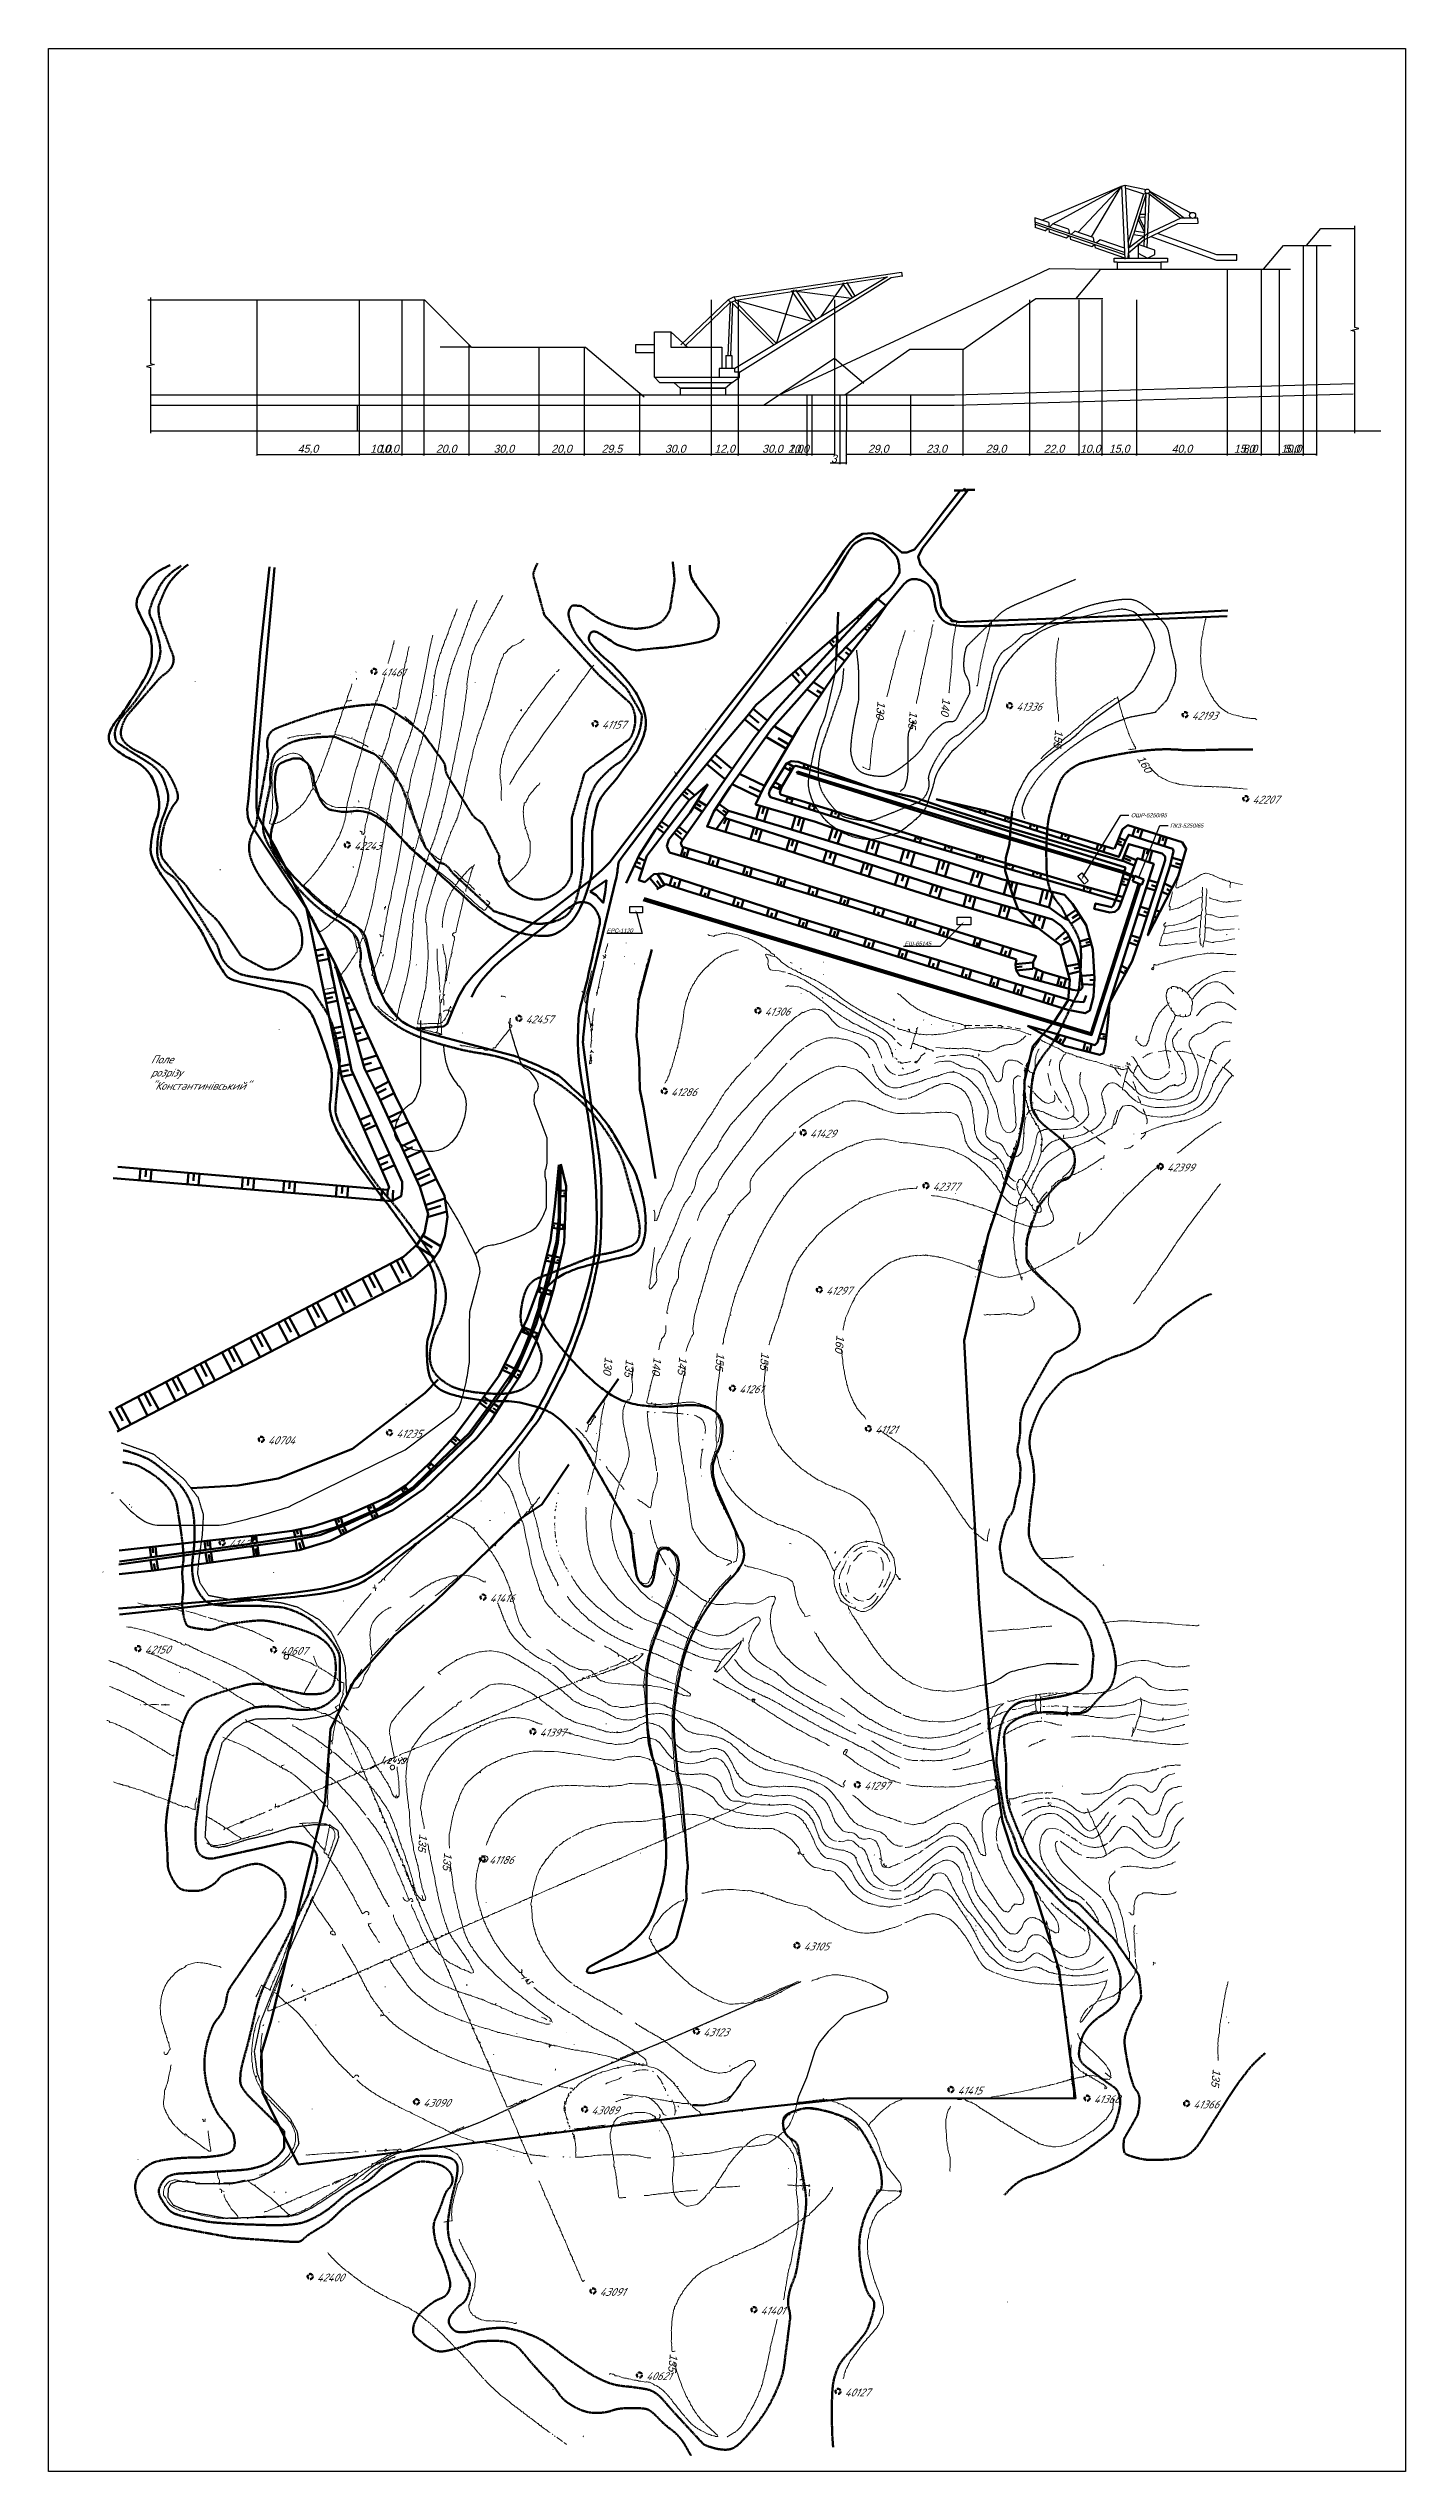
# Model space of a CAD drawing. Header units: centimetres. Extents: x -1591 to 2988, y -2086 to 1278.
# Drawn here: x -1591 to 122, y -2068 to 989 of the extents above; entities that cross this region are included whole.
import ezdxf
from ezdxf import colors
from ezdxf.entities.mleader import LeaderData, LeaderLine
from ezdxf.math import Vec2, Vec3

# ---------------------------------------------------------------- set-up
doc = ezdxf.new("R2010")
doc.units = ezdxf.units.CM
doc.header["$MEASUREMENT"] = 0
for name, pattern in [('ACAD_ISO02W100', [15, 12, -3]), ('ACAD_ISO04W100', [30, 24, -3, 0, -3]), ('DASHED', [7, 5, -2, 0])]:
    doc.linetypes.add(name, pattern=pattern)
for name, color, linetype in [('layer 1', 7, 'Continuous'), ('Lines', 10, 'Continuous'), ('Дороги', 210, 'Continuous'), ('Свердловини', 90, 'Continuous')]:
    doc.layers.add(name, color=color, linetype=linetype)
doc.styles.get("Standard").update_dxf_attribs({"font": 'txt.shx', "height": 5})
doc.styles.add('style1', font='isocpeur_0.ttf', dxfattribs={"oblique": 15, "height": 10})
doc.dimstyles.new('ISO-25', dxfattribs={"dimtxt": 2.501, "dimasz": 2.5, "dimexe": 1.25, "dimexo": 0.625, "dimtad": 1, "dimtxsty": 'Standard', "dimblk": 'ARCHTICK', "dimcen": 2.5, "dimadec": 0, "dimazin": 0, "dimtfac": 1, "dimtmove": 0, "dimatfit": 3, "dimfxl": 1, "dimarcsym": 0})
picture_1 = doc.add_image_def('image1.jpg', size_in_pixel=(4696, 8380))

msp = doc.modelspace()

# ---------------------------------------------------------------- texts
at = {"layer": 'Свердловини', "linetype": 'DASHED', "char_height": 10, "attachment_point": 1, "style": 'style1'}
for s, insert in [('{\\fGOST Common|b0|i1|c204|p34;41461}', (-1172.293, 207.007)), ('{\\fGOST Common|b0|i1|c204|p34;41336}', (-370.181, 163.725)), ('{\\fGOST Common|b0|i1|c204|p34;41157}', (-893.271, 140.948)), ('{\\fGOST Common|b0|i1|c204|p34;42193}', (-148.635, 152.391)), ('{\\fGOST Common|b0|i1|c204|p34;42207}', (-72.042, 46.524)), ('{\\fGOST Common|b0|i1|c204|p34;42243}', (-1206.055, -11.863)), ('{\\fGOST Common|b0|i1|c204|p34;42457}', (-989.494, -230.685)), ('{\\fGOST Common|b0|i1|c204|p34;41306}', (-687.75, -220.939)), ('{\\fGOST Common|b0|i1|c204|p34;Поле розрізу\\P"Константинівський"}', (-1462.184, -281.167)), ('{\\fGOST Common|b0|i1|c204|p34;41286}', (-805.97, -322.515)), ('{\\fGOST Common|b0|i1|c204|p34;41429}', (-630.608, -374.801)), ('{\\fGOST Common|b0|i1|c204|p34;42399}', (-180.101, -417.55)), ('{\\fGOST Common|b0|i1|c204|p34;42377}', (-475.731, -441.7)), ('{\\fGOST Common|b0|i1|c204|p34;41297}', (-610.224, -572.943)), ('{\\fGOST Common|b0|i1|c204|p34;41261}', (-719.913, -697.254)), ('{\\fGOST Common|b0|i1|c204|p34;40704}', (-1314.652, -761.711)), ('{\\fGOST Common|b0|i1|c204|p34;41235}', (-1152.778, -753.358)), ('{\\fGOST Common|b0|i1|c204|p34;41121}', (-548.393, -748.132)), ('{\\fGOST Common|b0|i1|c204|p34;41425}', (-1363.954, -891.974)), ('{\\fGOST Common|b0|i1|c204|p34;41416}', (-1034.693, -960.84)), ('{\\fGOST Common|b0|i1|c204|p34;42150}', (-1470.087, -1025.695)), ('{\\fGOST Common|b0|i1|c204|p34;40607}', (-1298.924, -1027.252)), ('{\\fGOST Common|b0|i1|c204|p34;41397}', (-971.735, -1130.333)), ('{\\fGOST Common|b0|i1|c204|p34;41297}', (-562.2, -1197.448)), ('{\\fGOST Common|b0|i1|c204|p34;41186}', (-1035.472, -1291.054)), ('{\\fGOST Common|b0|i1|c204|p34;43105}', (-638.631, -1400.177)), ('{\\fGOST Common|b0|i1|c204|p34;43123}', (-765.315, -1508.436)), ('{\\fGOST Common|b0|i1|c204|p34;41415}', (-444.235, -1581.923)), ('{\\fGOST Common|b0|i1|c204|p34;43090}', (-1118.718, -1597.414)), ('{\\fGOST Common|b0|i1|c204|p34;43089}', (-906.392, -1606.926)), ('{\\fGOST Common|b0|i1|c204|p34;41368}', (-272.312, -1592.839)), ('{\\fGOST Common|b0|i1|c204|p34;41366}', (-146.804, -1599.48)), ('{\\fGOST Common|b0|i1|c204|p34;42400}', (-1252.863, -1817.797)), ('{\\fGOST Common|b0|i1|c204|p34;43091}', (-895.944, -1836.005)), ('{\\fGOST Common|b0|i1|c204|p34;41401}', (-692.853, -1859.56)), ('{\\fGOST Common|b0|i1|c204|p34;40621}', (-837.367, -1942.15)), ('{\\fGOST Common|b0|i1|c204|p34;40127}', (-586.673, -1962.745))]:
    msp.add_mtext_dynamic_manual_height_columns(s, width=5.3259, gutter_width=12.5, heights=[0], dxfattribs=dict(at, insert=insert))
at = {"layer": 'Свердловини', "char_height": 10, "attachment_point": 1, "style": 'style1'}
for s, width, insert, rotation in [('{\\Ftxt|c204;130}', 2.30755, (-534.756, 165.039), 264.086205), ('{\\Ftxt|c204;140}', 2.30755, (-452.747, 169.002), 264.086205), ('{\\Ftxt|c204;135}', 2.30755, (-494.13, 152.395), 264.086205), ('{\\Ftxt|c204;155}', 2.30755, (-310.584, 128.952), 264.086205), ('{\\Ftxt|c204;160}', 6.43275, (-209.143, 98.35), 301.133082), ('{\\Ftxt|c204;160}', 2.30755, (-586.483, -634.418), 264.086205), ('{\\Ftxt|c204;130}', 2.30755, (-878.867, -661.999), 264.086205), ('{\\Ftxt|c204;135}', 2.30755, (-852.295, -664.925), 264.086205), ('{\\Ftxt|c204;140}', 2.30755, (-817.293, -662.476), 264.086205), ('{\\Ftxt|c204;145}', 2.30755, (-785.038, -661.846), 264.086205), ('{\\Ftxt|c204;155}', 2.30755, (-737.653, -656.816), 264.086205), ('{\\Ftxt|c204;155}', 2.30755, (-681.298, -656.063), 264.086205), ('{\\Ftxt|c204;135}', 2.30755, (-1112.915, -1263.788), 264.086205), ('{\\Ftxt|c204;135}', 2.30755, (-1081.628, -1287.269), 264.086205), ('{\\Ftxt|c204;135}', 2.30755, (-111.527, -1560.317), 264.086205), ('{\\Ftxt|c204;135}', 2.30755, (-796.857, -1919.744), 264.086205)]:
    msp.add_mtext_dynamic_manual_height_columns(s, width=width, gutter_width=1, heights=[0], dxfattribs=dict(at, insert=insert, rotation=rotation))

# ---------------------------------------------------------------- blocks, each defined once
blk = doc.blocks.new('_ArchTick')
at = {"color": 0, "linetype": 'ByBlock', "const_width": 0.15}
blk.add_lwpolyline([(-0.5, -0.5), (0.5, 0.5)], dxfattribs=at)
blk = doc.blocks.new('*D6')
at = {"color": 0, "lineweight": -2, "transparency": 16777216}
for p, q in [((-1328.3, 506), (-1328.3, 475.5)), ((-1199, 506), (-1199, 475.5)), ((-1328.3, 476.8), (-1199, 476.8))]:
    blk.add_line(p, q, dxfattribs=at)
at = {"layer": 'Defpoints', "color": 0, "transparency": 16777216}
for p in [(-1328.3, 506.7), (-1199, 506.7), (-1199, 476.8)]:
    blk.add_point(p, dxfattribs=at)
at = {"color": 0, "lineweight": -2, "transparency": 16777216, "xscale": 2.5, "yscale": 2.5, "zscale": 2.5, "rotation": 180}
blk.add_blockref('_ArchTick', (-1328.3, 476.8), dxfattribs=at)
at = {"color": 0, "lineweight": -2, "transparency": 16777216, "xscale": 2.5, "yscale": 2.5, "zscale": 2.5}
blk.add_blockref('_ArchTick', (-1199, 476.8), dxfattribs=at)
at = {"color": 0, "transparency": 16777216, "insert": (-1263.6, 483.2), "char_height": 10, "attachment_point": 5, "style": 'style1'}
blk.add_mtext('{\\Ftxt|c204;45,0}', dxfattribs=at)
blk = doc.blocks.new('*D7')
at = {"color": 0, "lineweight": -2, "transparency": 16777216}
for p, q in [((-1199, 505.4), (-1199, 475.5)), ((-1145.3, 506), (-1145.3, 475.5)), ((-1145.3, 476.8), (-1199, 476.8))]:
    blk.add_line(p, q, dxfattribs=at)
at = {"layer": 'Defpoints', "color": 0, "transparency": 16777216}
for p in [(-1199, 506), (-1145.3, 506.7), (-1199, 476.8)]:
    blk.add_point(p, dxfattribs=at)
at = {"color": 0, "lineweight": -2, "transparency": 16777216, "xscale": 2.5, "yscale": 2.5, "zscale": 2.5, "rotation": 180}
blk.add_blockref('_ArchTick', (-1199, 476.8), dxfattribs=at)
at = {"color": 0, "lineweight": -2, "transparency": 16777216, "xscale": 2.5, "yscale": 2.5, "zscale": 2.5}
blk.add_blockref('_ArchTick', (-1145.3, 476.8), dxfattribs=at)
at = {"color": 0, "transparency": 16777216, "insert": (-1172.1, 483.2), "char_height": 10, "attachment_point": 5, "style": 'style1'}
blk.add_mtext('{\\Ftxt|c204;10,0}', dxfattribs=at)
blk = doc.blocks.new('*D8')
at = {"color": 0, "lineweight": -2, "transparency": 16777216}
for p, q in [((-1145.3, 506), (-1145.3, 475.5)), ((-1117.5, 506), (-1117.5, 475.5)), ((-1145.3, 476.8), (-1176.3, 476.8)), ((-1117.5, 476.8), (-1145.3, 476.8))]:
    blk.add_line(p, q, dxfattribs=at)
at = {"layer": 'Defpoints', "color": 0, "transparency": 16777216}
for p in [(-1145.3, 506.7), (-1117.5, 506.7), (-1145.3, 476.8)]:
    blk.add_point(p, dxfattribs=at)
at = {"color": 0, "lineweight": -2, "transparency": 16777216, "xscale": 2.5, "yscale": 2.5, "zscale": 2.5, "rotation": 180}
blk.add_blockref('_ArchTick', (-1145.3, 476.8), dxfattribs=at)
at = {"color": 0, "lineweight": -2, "transparency": 16777216, "xscale": 2.5, "yscale": 2.5, "zscale": 2.5}
blk.add_blockref('_ArchTick', (-1117.5, 476.8), dxfattribs=at)
at = {"color": 0, "transparency": 16777216, "insert": (-1162, 483.2), "char_height": 10, "attachment_point": 5, "style": 'style1'}
blk.add_mtext('{\\Ftxt|c204;10,0}', dxfattribs=at)
blk = doc.blocks.new('*D9')
at = {"color": 0, "lineweight": -2, "transparency": 16777216}
for p, q in [((-1117.5, 506), (-1117.5, 475.5)), ((-1060.6, 506), (-1060.6, 475.5)), ((-1060.6, 476.8), (-1117.5, 476.8))]:
    blk.add_line(p, q, dxfattribs=at)
at = {"layer": 'Defpoints', "color": 0, "transparency": 16777216}
for p in [(-1117.5, 506.7), (-1060.6, 506.7), (-1117.5, 476.8)]:
    blk.add_point(p, dxfattribs=at)
at = {"color": 0, "lineweight": -2, "transparency": 16777216, "xscale": 2.5, "yscale": 2.5, "zscale": 2.5, "rotation": 180}
blk.add_blockref('_ArchTick', (-1117.5, 476.8), dxfattribs=at)
at = {"color": 0, "lineweight": -2, "transparency": 16777216, "xscale": 2.5, "yscale": 2.5, "zscale": 2.5}
blk.add_blockref('_ArchTick', (-1060.6, 476.8), dxfattribs=at)
at = {"color": 0, "transparency": 16777216, "insert": (-1089.1, 483.2), "char_height": 10, "attachment_point": 5, "style": 'style1'}
blk.add_mtext('{\\Ftxt|c204;20,0}', dxfattribs=at)
blk = doc.blocks.new('*D10')
at = {"color": 0, "lineweight": -2, "transparency": 16777216}
for p, q in [((-1060.6, 506), (-1060.6, 475.5)), ((-972.3, 506), (-972.3, 475.5)), ((-972.3, 476.8), (-1060.6, 476.8))]:
    blk.add_line(p, q, dxfattribs=at)
at = {"layer": 'Defpoints', "color": 0, "transparency": 16777216}
for p in [(-1060.6, 506.7), (-972.3, 506.7), (-1060.6, 476.8)]:
    blk.add_point(p, dxfattribs=at)
at = {"color": 0, "lineweight": -2, "transparency": 16777216, "xscale": 2.5, "yscale": 2.5, "zscale": 2.5, "rotation": 180}
blk.add_blockref('_ArchTick', (-1060.6, 476.8), dxfattribs=at)
at = {"color": 0, "lineweight": -2, "transparency": 16777216, "xscale": 2.5, "yscale": 2.5, "zscale": 2.5}
blk.add_blockref('_ArchTick', (-972.3, 476.8), dxfattribs=at)
at = {"color": 0, "transparency": 16777216, "insert": (-1016.4, 483.2), "char_height": 10, "attachment_point": 5, "style": 'style1'}
blk.add_mtext('{\\Ftxt|c204;30,0}', dxfattribs=at)
blk = doc.blocks.new('*D11')
at = {"color": 0, "lineweight": -2, "transparency": 16777216}
for p, q in [((-972.3, 506), (-972.3, 475.5)), ((-914.9, 506), (-914.9, 475.5)), ((-914.9, 476.8), (-972.3, 476.8))]:
    blk.add_line(p, q, dxfattribs=at)
at = {"layer": 'Defpoints', "color": 0, "transparency": 16777216}
for p in [(-972.3, 506.7), (-914.9, 506.7), (-972.3, 476.8)]:
    blk.add_point(p, dxfattribs=at)
at = {"color": 0, "lineweight": -2, "transparency": 16777216, "xscale": 2.5, "yscale": 2.5, "zscale": 2.5, "rotation": 180}
blk.add_blockref('_ArchTick', (-972.3, 476.8), dxfattribs=at)
at = {"color": 0, "lineweight": -2, "transparency": 16777216, "xscale": 2.5, "yscale": 2.5, "zscale": 2.5}
blk.add_blockref('_ArchTick', (-914.9, 476.8), dxfattribs=at)
at = {"color": 0, "transparency": 16777216, "insert": (-943.6, 483.2), "char_height": 10, "attachment_point": 5, "style": 'style1'}
blk.add_mtext('{\\Ftxt|c204;20,0}', dxfattribs=at)
blk = doc.blocks.new('*D12')
at = {"color": 0, "lineweight": -2, "transparency": 16777216}
for p, q in [((-914.9, 506), (-914.9, 475.5)), ((-845.1, 506), (-845.1, 475.5)), ((-845.1, 476.8), (-914.9, 476.8))]:
    blk.add_line(p, q, dxfattribs=at)
at = {"layer": 'Defpoints', "color": 0, "transparency": 16777216}
for p in [(-914.9, 506.7), (-845.1, 506.7), (-914.9, 476.8)]:
    blk.add_point(p, dxfattribs=at)
at = {"color": 0, "lineweight": -2, "transparency": 16777216, "xscale": 2.5, "yscale": 2.5, "zscale": 2.5, "rotation": 180}
blk.add_blockref('_ArchTick', (-914.9, 476.8), dxfattribs=at)
at = {"color": 0, "lineweight": -2, "transparency": 16777216, "xscale": 2.5, "yscale": 2.5, "zscale": 2.5}
blk.add_blockref('_ArchTick', (-845.1, 476.8), dxfattribs=at)
at = {"color": 0, "transparency": 16777216, "insert": (-880, 483.2), "char_height": 10, "attachment_point": 5, "style": 'style1'}
blk.add_mtext('{\\Ftxt|c204;29,5}', dxfattribs=at)
blk = doc.blocks.new('*D13')
at = {"color": 0, "lineweight": -2, "transparency": 16777216}
for p, q in [((-845.1, 506), (-845.1, 475.5)), ((-754.9, 506), (-754.9, 475.5)), ((-754.9, 476.8), (-845.1, 476.8))]:
    blk.add_line(p, q, dxfattribs=at)
at = {"layer": 'Defpoints', "color": 0, "transparency": 16777216}
for p in [(-845.1, 506.7), (-754.9, 506.7), (-845.1, 476.8)]:
    blk.add_point(p, dxfattribs=at)
at = {"color": 0, "lineweight": -2, "transparency": 16777216, "xscale": 2.5, "yscale": 2.5, "zscale": 2.5, "rotation": 180}
blk.add_blockref('_ArchTick', (-845.1, 476.8), dxfattribs=at)
at = {"color": 0, "lineweight": -2, "transparency": 16777216, "xscale": 2.5, "yscale": 2.5, "zscale": 2.5}
blk.add_blockref('_ArchTick', (-754.9, 476.8), dxfattribs=at)
at = {"color": 0, "transparency": 16777216, "insert": (-800, 483.2), "char_height": 10, "attachment_point": 5, "style": 'style1'}
blk.add_mtext('{\\Ftxt|c204;30,0}', dxfattribs=at)
blk = doc.blocks.new('*D14')
at = {"color": 0, "lineweight": -2, "transparency": 16777216}
for p, q in [((-754.9, 506), (-754.9, 475.5)), ((-720.6, 506), (-720.6, 475.5)), ((-720.6, 476.8), (-754.9, 476.8))]:
    blk.add_line(p, q, dxfattribs=at)
at = {"layer": 'Defpoints', "color": 0, "transparency": 16777216}
for p in [(-754.9, 506.7), (-720.6, 506.7), (-754.9, 476.8)]:
    blk.add_point(p, dxfattribs=at)
at = {"color": 0, "lineweight": -2, "transparency": 16777216, "xscale": 2.5, "yscale": 2.5, "zscale": 2.5, "rotation": 180}
blk.add_blockref('_ArchTick', (-754.9, 476.8), dxfattribs=at)
at = {"color": 0, "lineweight": -2, "transparency": 16777216, "xscale": 2.5, "yscale": 2.5, "zscale": 2.5}
blk.add_blockref('_ArchTick', (-720.6, 476.8), dxfattribs=at)
at = {"color": 0, "transparency": 16777216, "insert": (-737.8, 483.2), "char_height": 10, "attachment_point": 5, "style": 'style1'}
blk.add_mtext('{\\Ftxt|c204;12,0}', dxfattribs=at)
blk = doc.blocks.new('*D15')
at = {"color": 0, "lineweight": -2, "transparency": 16777216}
for p, q in [((-720.6, 505.4), (-720.6, 475.5)), ((-634.1, 506), (-634.1, 475.5)), ((-634.1, 476.8), (-720.6, 476.8))]:
    blk.add_line(p, q, dxfattribs=at)
at = {"layer": 'Defpoints', "color": 0, "transparency": 16777216}
for p in [(-720.6, 506), (-634.1, 506.7), (-720.6, 476.8)]:
    blk.add_point(p, dxfattribs=at)
at = {"color": 0, "lineweight": -2, "transparency": 16777216, "xscale": 2.5, "yscale": 2.5, "zscale": 2.5, "rotation": 180}
blk.add_blockref('_ArchTick', (-720.6, 476.8), dxfattribs=at)
at = {"color": 0, "lineweight": -2, "transparency": 16777216, "xscale": 2.5, "yscale": 2.5, "zscale": 2.5}
blk.add_blockref('_ArchTick', (-634.1, 476.8), dxfattribs=at)
at = {"color": 0, "transparency": 16777216, "insert": (-677.4, 483.2), "char_height": 10, "attachment_point": 5, "style": 'style1'}
blk.add_mtext('{\\Ftxt|c204;30,0}', dxfattribs=at)
blk = doc.blocks.new('*D16')
at = {"color": 0, "lineweight": -2, "transparency": 16777216}
for p, q in [((-634.1, 506), (-634.1, 475.5)), ((-627.7, 506), (-627.7, 475.5)), ((-634.1, 476.8), (-660.1, 476.8)), ((-627.7, 476.8), (-634.1, 476.8))]:
    blk.add_line(p, q, dxfattribs=at)
at = {"layer": 'Defpoints', "color": 0, "transparency": 16777216}
for p in [(-634.1, 506.7), (-627.7, 506.7), (-634.1, 476.8)]:
    blk.add_point(p, dxfattribs=at)
at = {"color": 0, "lineweight": -2, "transparency": 16777216, "xscale": 2.5, "yscale": 2.5, "zscale": 2.5, "rotation": 180}
blk.add_blockref('_ArchTick', (-634.1, 476.8), dxfattribs=at)
at = {"color": 0, "lineweight": -2, "transparency": 16777216, "xscale": 2.5, "yscale": 2.5, "zscale": 2.5}
blk.add_blockref('_ArchTick', (-627.7, 476.8), dxfattribs=at)
at = {"color": 0, "transparency": 16777216, "insert": (-648.4, 483.2), "char_height": 10, "attachment_point": 5, "style": 'style1'}
blk.add_mtext('{\\Ftxt|c204;2,0}', dxfattribs=at)
blk = doc.blocks.new('*D17')
at = {"color": 0, "lineweight": -2, "transparency": 16777216}
for p, q in [((-627.7, 506), (-627.7, 475.5)), ((-599.3, 506), (-599.3, 475.5)), ((-627.7, 476.8), (-658.6, 476.8)), ((-599.3, 476.8), (-627.7, 476.8))]:
    blk.add_line(p, q, dxfattribs=at)
at = {"layer": 'Defpoints', "color": 0, "transparency": 16777216}
for p in [(-627.7, 506.7), (-599.3, 506.7), (-627.7, 476.8)]:
    blk.add_point(p, dxfattribs=at)
at = {"color": 0, "lineweight": -2, "transparency": 16777216, "xscale": 2.5, "yscale": 2.5, "zscale": 2.5, "rotation": 180}
blk.add_blockref('_ArchTick', (-627.7, 476.8), dxfattribs=at)
at = {"color": 0, "lineweight": -2, "transparency": 16777216, "xscale": 2.5, "yscale": 2.5, "zscale": 2.5}
blk.add_blockref('_ArchTick', (-599.3, 476.8), dxfattribs=at)
at = {"color": 0, "transparency": 16777216, "insert": (-644.4, 483.2), "char_height": 10, "attachment_point": 5, "style": 'style1'}
blk.add_mtext('{\\Ftxt|c204;10,0}', dxfattribs=at)
blk = doc.blocks.new('*D18')
at = {"color": 0, "lineweight": -2, "transparency": 16777216}
for p, q in [((-592.5, 506), (-592.5, 464.6)), ((-584.2, 506), (-584.2, 464.6)), ((-592.5, 465.8), (-604.7, 465.8)), ((-584.2, 465.8), (-592.5, 465.8))]:
    blk.add_line(p, q, dxfattribs=at)
at = {"layer": 'Defpoints', "color": 0, "transparency": 16777216}
for p in [(-592.5, 506.7), (-584.2, 506.7), (-592.5, 465.8)]:
    blk.add_point(p, dxfattribs=at)
at = {"color": 0, "lineweight": -2, "transparency": 16777216, "xscale": 2.5, "yscale": 2.5, "zscale": 2.5, "rotation": 180}
blk.add_blockref('_ArchTick', (-592.5, 465.8), dxfattribs=at)
at = {"color": 0, "lineweight": -2, "transparency": 16777216, "xscale": 2.5, "yscale": 2.5, "zscale": 2.5}
blk.add_blockref('_ArchTick', (-584.2, 465.8), dxfattribs=at)
at = {"color": 0, "transparency": 16777216, "insert": (-599.8, 471.5), "char_height": 10, "attachment_point": 5, "style": 'style1'}
blk.add_mtext('{\\Ftxt|c204;3}', dxfattribs=at)
blk = doc.blocks.new('*D19')
at = {"color": 0, "lineweight": -2, "transparency": 16777216}
for p, q in [((-584.2, 506), (-584.2, 475.5)), ((-503.3, 506), (-503.3, 475.5)), ((-503.3, 476.8), (-584.2, 476.8))]:
    blk.add_line(p, q, dxfattribs=at)
at = {"layer": 'Defpoints', "color": 0, "transparency": 16777216}
for p in [(-584.2, 506.7), (-503.3, 506.7), (-584.2, 476.8)]:
    blk.add_point(p, dxfattribs=at)
at = {"color": 0, "lineweight": -2, "transparency": 16777216, "xscale": 2.5, "yscale": 2.5, "zscale": 2.5, "rotation": 180}
blk.add_blockref('_ArchTick', (-584.2, 476.8), dxfattribs=at)
at = {"color": 0, "lineweight": -2, "transparency": 16777216, "xscale": 2.5, "yscale": 2.5, "zscale": 2.5}
blk.add_blockref('_ArchTick', (-503.3, 476.8), dxfattribs=at)
at = {"color": 0, "transparency": 16777216, "insert": (-543.8, 483.2), "char_height": 10, "attachment_point": 5, "style": 'style1'}
blk.add_mtext('{\\Ftxt|c204;29,0}', dxfattribs=at)
blk = doc.blocks.new('*D20')
at = {"color": 0, "lineweight": -2, "transparency": 16777216}
for p, q in [((-503.3, 506), (-503.3, 475.5)), ((-437.1, 506), (-437.1, 475.5)), ((-437.1, 476.8), (-503.3, 476.8))]:
    blk.add_line(p, q, dxfattribs=at)
at = {"layer": 'Defpoints', "color": 0, "transparency": 16777216}
for p in [(-503.3, 506.7), (-437.1, 506.7), (-503.3, 476.8)]:
    blk.add_point(p, dxfattribs=at)
at = {"color": 0, "lineweight": -2, "transparency": 16777216, "xscale": 2.5, "yscale": 2.5, "zscale": 2.5, "rotation": 180}
blk.add_blockref('_ArchTick', (-503.3, 476.8), dxfattribs=at)
at = {"color": 0, "lineweight": -2, "transparency": 16777216, "xscale": 2.5, "yscale": 2.5, "zscale": 2.5}
blk.add_blockref('_ArchTick', (-437.1, 476.8), dxfattribs=at)
at = {"color": 0, "transparency": 16777216, "insert": (-470.2, 483.2), "char_height": 10, "attachment_point": 5, "style": 'style1'}
blk.add_mtext('{\\Ftxt|c204;23,0}', dxfattribs=at)
blk = doc.blocks.new('*D21')
at = {"color": 0, "lineweight": -2, "transparency": 16777216}
for p, q in [((-437.1, 506), (-437.1, 475.5)), ((-353.2, 506), (-353.2, 475.5)), ((-353.2, 476.8), (-437.1, 476.8))]:
    blk.add_line(p, q, dxfattribs=at)
at = {"layer": 'Defpoints', "color": 0, "transparency": 16777216}
for p in [(-437.1, 506.7), (-353.2, 506.7), (-437.1, 476.8)]:
    blk.add_point(p, dxfattribs=at)
at = {"color": 0, "lineweight": -2, "transparency": 16777216, "xscale": 2.5, "yscale": 2.5, "zscale": 2.5, "rotation": 180}
blk.add_blockref('_ArchTick', (-437.1, 476.8), dxfattribs=at)
at = {"color": 0, "lineweight": -2, "transparency": 16777216, "xscale": 2.5, "yscale": 2.5, "zscale": 2.5}
blk.add_blockref('_ArchTick', (-353.2, 476.8), dxfattribs=at)
at = {"color": 0, "transparency": 16777216, "insert": (-395.2, 483.2), "char_height": 10, "attachment_point": 5, "style": 'style1'}
blk.add_mtext('{\\Ftxt|c204;29,0}', dxfattribs=at)
blk = doc.blocks.new('*D22')
at = {"color": 0, "lineweight": -2, "transparency": 16777216}
for p, q in [((-353.2, 506), (-353.2, 475.5)), ((-290.9, 506), (-290.9, 475.5)), ((-290.9, 476.8), (-353.2, 476.8))]:
    blk.add_line(p, q, dxfattribs=at)
at = {"layer": 'Defpoints', "color": 0, "transparency": 16777216}
for p in [(-353.2, 506.7), (-290.9, 506.7), (-353.2, 476.8)]:
    blk.add_point(p, dxfattribs=at)
at = {"color": 0, "lineweight": -2, "transparency": 16777216, "xscale": 2.5, "yscale": 2.5, "zscale": 2.5, "rotation": 180}
blk.add_blockref('_ArchTick', (-353.2, 476.8), dxfattribs=at)
at = {"color": 0, "lineweight": -2, "transparency": 16777216, "xscale": 2.5, "yscale": 2.5, "zscale": 2.5}
blk.add_blockref('_ArchTick', (-290.9, 476.8), dxfattribs=at)
at = {"color": 0, "transparency": 16777216, "insert": (-322.1, 483.2), "char_height": 10, "attachment_point": 5, "style": 'style1'}
blk.add_mtext('{\\Ftxt|c204;22,0}', dxfattribs=at)
blk = doc.blocks.new('*D23')
at = {"color": 0, "lineweight": -2, "transparency": 16777216}
for p, q in [((-290.9, 506), (-290.9, 475.5)), ((-261.6, 506), (-261.6, 475.5)), ((-261.6, 476.8), (-290.9, 476.8))]:
    blk.add_line(p, q, dxfattribs=at)
at = {"layer": 'Defpoints', "color": 0, "transparency": 16777216}
for p in [(-290.9, 506.7), (-261.6, 506.7), (-290.9, 476.8)]:
    blk.add_point(p, dxfattribs=at)
at = {"color": 0, "lineweight": -2, "transparency": 16777216, "xscale": 2.5, "yscale": 2.5, "zscale": 2.5, "rotation": 180}
blk.add_blockref('_ArchTick', (-290.9, 476.8), dxfattribs=at)
at = {"color": 0, "lineweight": -2, "transparency": 16777216, "xscale": 2.5, "yscale": 2.5, "zscale": 2.5}
blk.add_blockref('_ArchTick', (-261.6, 476.8), dxfattribs=at)
at = {"color": 0, "transparency": 16777216, "insert": (-276.2, 483.2), "char_height": 10, "attachment_point": 5, "style": 'style1'}
blk.add_mtext('{\\Ftxt|c204;10,0}', dxfattribs=at)
blk = doc.blocks.new('*D24')
at = {"color": 0, "lineweight": -2, "transparency": 16777216}
for p, q in [((-261.6, 506), (-261.6, 475.5)), ((-217.8, 506), (-217.8, 475.5)), ((-217.8, 476.8), (-261.6, 476.8))]:
    blk.add_line(p, q, dxfattribs=at)
at = {"layer": 'Defpoints', "color": 0, "transparency": 16777216}
for p in [(-261.6, 506.7), (-217.8, 506.7), (-261.6, 476.8)]:
    blk.add_point(p, dxfattribs=at)
at = {"color": 0, "lineweight": -2, "transparency": 16777216, "xscale": 2.5, "yscale": 2.5, "zscale": 2.5, "rotation": 180}
blk.add_blockref('_ArchTick', (-261.6, 476.8), dxfattribs=at)
at = {"color": 0, "lineweight": -2, "transparency": 16777216, "xscale": 2.5, "yscale": 2.5, "zscale": 2.5}
blk.add_blockref('_ArchTick', (-217.8, 476.8), dxfattribs=at)
at = {"color": 0, "transparency": 16777216, "insert": (-239.7, 483.2), "char_height": 10, "attachment_point": 5, "style": 'style1'}
blk.add_mtext('{\\Ftxt|c204;15,0}', dxfattribs=at)
blk = doc.blocks.new('*D25')
at = {"color": 0, "lineweight": -2, "transparency": 16777216}
for p, q in [((-217.8, 506), (-217.8, 475.5)), ((-103.5, 506), (-103.5, 475.5)), ((-103.5, 476.8), (-217.8, 476.8))]:
    blk.add_line(p, q, dxfattribs=at)
at = {"layer": 'Defpoints', "color": 0, "transparency": 16777216}
for p in [(-217.8, 506.7), (-103.5, 506.7), (-217.8, 476.8)]:
    blk.add_point(p, dxfattribs=at)
at = {"color": 0, "lineweight": -2, "transparency": 16777216, "xscale": 2.5, "yscale": 2.5, "zscale": 2.5, "rotation": 180}
blk.add_blockref('_ArchTick', (-217.8, 476.8), dxfattribs=at)
at = {"color": 0, "lineweight": -2, "transparency": 16777216, "xscale": 2.5, "yscale": 2.5, "zscale": 2.5}
blk.add_blockref('_ArchTick', (-103.5, 476.8), dxfattribs=at)
at = {"color": 0, "transparency": 16777216, "insert": (-160.6, 483.2), "char_height": 10, "attachment_point": 5, "style": 'style1'}
blk.add_mtext('{\\Ftxt|c204;40,0}', dxfattribs=at)
blk = doc.blocks.new('*D26')
at = {"color": 0, "lineweight": -2, "transparency": 16777216}
for p, q in [((-103.5, 505.4), (-103.5, 475.5)), ((-60.6, 506), (-60.6, 475.5)), ((-60.6, 476.8), (-103.5, 476.8))]:
    blk.add_line(p, q, dxfattribs=at)
at = {"layer": 'Defpoints', "color": 0, "transparency": 16777216}
for p in [(-103.5, 506), (-60.6, 506.7), (-103.5, 476.8)]:
    blk.add_point(p, dxfattribs=at)
at = {"color": 0, "lineweight": -2, "transparency": 16777216, "xscale": 2.5, "yscale": 2.5, "zscale": 2.5, "rotation": 180}
blk.add_blockref('_ArchTick', (-103.5, 476.8), dxfattribs=at)
at = {"color": 0, "lineweight": -2, "transparency": 16777216, "xscale": 2.5, "yscale": 2.5, "zscale": 2.5}
blk.add_blockref('_ArchTick', (-60.6, 476.8), dxfattribs=at)
at = {"color": 0, "transparency": 16777216, "insert": (-82, 483.2), "char_height": 10, "attachment_point": 5, "style": 'style1'}
blk.add_mtext('{\\Ftxt|c204;15,0}', dxfattribs=at)
blk = doc.blocks.new('*D27')
at = {"color": 0, "lineweight": -2, "transparency": 16777216}
for p, q in [((-60.6, 506), (-60.6, 475.5)), ((-37.8, 506), (-37.8, 475.5)), ((-60.6, 476.8), (-86.1, 476.8)), ((-37.8, 476.8), (-60.6, 476.8))]:
    blk.add_line(p, q, dxfattribs=at)
at = {"layer": 'Defpoints', "color": 0, "transparency": 16777216}
for p in [(-60.6, 506.7), (-37.8, 506.7), (-60.6, 476.8)]:
    blk.add_point(p, dxfattribs=at)
at = {"color": 0, "lineweight": -2, "transparency": 16777216, "xscale": 2.5, "yscale": 2.5, "zscale": 2.5, "rotation": 180}
blk.add_blockref('_ArchTick', (-60.6, 476.8), dxfattribs=at)
at = {"color": 0, "lineweight": -2, "transparency": 16777216, "xscale": 2.5, "yscale": 2.5, "zscale": 2.5}
blk.add_blockref('_ArchTick', (-37.8, 476.8), dxfattribs=at)
at = {"color": 0, "transparency": 16777216, "insert": (-74.6, 483.2), "char_height": 10, "attachment_point": 5, "style": 'style1'}
blk.add_mtext('{\\Ftxt|c204;8,0}', dxfattribs=at)
blk = doc.blocks.new('*D28')
at = {"color": 0, "lineweight": -2, "transparency": 16777216}
for p, q in [((-37.8, 506), (-37.8, 475.5)), ((-7.5, 506), (-7.5, 475.5)), ((-7.5, 476.8), (-37.8, 476.8))]:
    blk.add_line(p, q, dxfattribs=at)
at = {"layer": 'Defpoints', "color": 0, "transparency": 16777216}
for p in [(-37.8, 506.7), (-7.5, 506.7), (-37.8, 476.8)]:
    blk.add_point(p, dxfattribs=at)
at = {"color": 0, "lineweight": -2, "transparency": 16777216, "xscale": 2.5, "yscale": 2.5, "zscale": 2.5, "rotation": 180}
blk.add_blockref('_ArchTick', (-37.8, 476.8), dxfattribs=at)
at = {"color": 0, "lineweight": -2, "transparency": 16777216, "xscale": 2.5, "yscale": 2.5, "zscale": 2.5}
blk.add_blockref('_ArchTick', (-7.5, 476.8), dxfattribs=at)
at = {"color": 0, "transparency": 16777216, "insert": (-22.6, 483.2), "char_height": 10, "attachment_point": 5, "style": 'style1'}
blk.add_mtext('{\\Ftxt|c204;10,0}', dxfattribs=at)
blk = doc.blocks.new('*D29')
at = {"color": 0, "lineweight": -2, "transparency": 16777216}
for p, q in [((-7.5, 506), (-7.5, 475.5)), ((9.2, 506), (9.2, 475.5)), ((-7.5, 476.8), (-33.1, 476.8)), ((9.2, 476.8), (-7.5, 476.8))]:
    blk.add_line(p, q, dxfattribs=at)
at = {"layer": 'Defpoints', "color": 0, "transparency": 16777216}
for p in [(-7.5, 506.7), (9.2, 506.7), (-7.5, 476.8)]:
    blk.add_point(p, dxfattribs=at)
at = {"color": 0, "lineweight": -2, "transparency": 16777216, "xscale": 2.5, "yscale": 2.5, "zscale": 2.5, "rotation": 180}
blk.add_blockref('_ArchTick', (-7.5, 476.8), dxfattribs=at)
at = {"color": 0, "lineweight": -2, "transparency": 16777216, "xscale": 2.5, "yscale": 2.5, "zscale": 2.5}
blk.add_blockref('_ArchTick', (9.2, 476.8), dxfattribs=at)
at = {"color": 0, "transparency": 16777216, "insert": (-21.6, 483.2), "char_height": 10, "attachment_point": 5, "style": 'style1'}
blk.add_mtext('{\\Ftxt|c204;5,0}', dxfattribs=at)

# ---------------------------------------------------------------- dimensions: what is measured, and where the dimension line sits
for base, p1, p2, text, picture, middle in [((-1198.969, 476.776), (-1328.299, 506.667), (-1198.969, 506.667), '{\\Ftxt|c204;45,0}', '*D6', (-1263.634, 483.235)), ((-1198.969, 476.776), (-1145.293, 506.667), (-1198.969, 506.042), '{\\Ftxt|c204;10,0}', '*D7', (-1172.131, 483.235)), ((-1145.293, 476.776), (-1117.53, 506.667), (-1145.293, 506.667), '{\\Ftxt|c204;10,0}', '*D8', (-1162.035, 483.235)), ((-1117.53, 476.776), (-1060.604, 506.667), (-1117.53, 506.667), '{\\Ftxt|c204;20,0}', '*D9', (-1089.067, 483.235)), ((-1060.604, 476.776), (-972.293, 506.667), (-1060.604, 506.667), '{\\Ftxt|c204;30,0}', '*D10', (-1016.449, 483.235)), ((-972.293, 476.776), (-914.916, 506.667), (-972.293, 506.667), '{\\Ftxt|c204;20,0}', '*D11', (-943.605, 483.235)), ((-914.916, 476.776), (-845.069, 506.667), (-914.916, 506.667), '{\\Ftxt|c204;29,5}', '*D12', (-879.992, 483.235)), ((-845.069, 476.776), (-754.874, 506.667), (-845.069, 506.667), '{\\Ftxt|c204;30,0}', '*D13', (-799.972, 483.235)), ((-754.874, 476.776), (-720.633, 506.667), (-754.874, 506.667), '{\\Ftxt|c204;12,0}', '*D14', (-737.754, 483.235)), ((-720.633, 476.776), (-634.142, 506.667), (-720.633, 506.042), '{\\Ftxt|c204;30,0}', '*D15', (-677.388, 483.235)), ((-634.142, 476.776), (-627.664, 506.667), (-634.142, 506.667), '{\\Ftxt|c204;2,0}', '*D16', (-648.384, 483.235)), ((-627.664, 476.776), (-599.284, 506.667), (-627.664, 506.667), '{\\Ftxt|c204;10,0}', '*D17', (-644.405, 483.235)), ((-584.168, 476.776), (-503.346, 506.667), (-584.168, 506.667), '{\\Ftxt|c204;29,0}', '*D19', (-543.757, 483.235)), ((-503.346, 476.776), (-437.12, 506.667), (-503.346, 506.667), '{\\Ftxt|c204;23,0}', '*D20', (-470.233, 483.235)), ((-437.12, 476.776), (-353.213, 506.667), (-437.12, 506.667), '{\\Ftxt|c204;29,0}', '*D21', (-395.167, 483.235)), ((-353.213, 476.776), (-290.9, 506.667), (-353.213, 506.667), '{\\Ftxt|c204;22,0}', '*D22', (-322.057, 483.235)), ((-290.9, 476.776), (-261.594, 506.667), (-290.9, 506.667), '{\\Ftxt|c204;10,0}', '*D23', (-276.247, 483.235)), ((-261.594, 476.776), (-217.79, 506.667), (-261.594, 506.667), '{\\Ftxt|c204;15,0}', '*D24', (-239.692, 483.235)), ((-217.79, 476.776), (-103.472, 506.667), (-217.79, 506.667), '{\\Ftxt|c204;40,0}', '*D25', (-160.631, 483.235)), ((-103.472, 476.776), (-60.593, 506.667), (-103.472, 506.042), '{\\Ftxt|c204;15,0}', '*D26', (-82.032, 483.235)), ((-60.593, 476.776), (-37.765, 506.667), (-60.593, 506.667), '{\\Ftxt|c204;8,0}', '*D27', (-74.611, 483.235)), ((-37.765, 476.776), (-7.534, 506.667), (-37.765, 506.667), '{\\Ftxt|c204;10,0}', '*D28', (-22.65, 483.235)), ((-7.534, 476.776), (9.217, 506.667), (-7.534, 506.667), '{\\Ftxt|c204;5,0}', '*D29', (-21.552, 483.235))]:
    dim = msp.add_linear_dim(base=base, p1=p1, p2=p2, text=text, dimstyle='ISO-25', override={"dimtxsty": 'style1'})
    dim.commit()
    dim.dimension.update_dxf_attribs({"geometry": picture, "text_midpoint": middle})
dim = msp.add_linear_dim(base=(-592.497, 465.826), p1=(-584.168, 506.667), p2=(-592.497, 506.667), text='{\\Ftxt|c204;3}', dimstyle='ISO-25', override={"dimtxsty": 'style1'})
dim.commit()
dim.dimension.update_dxf_attribs({"geometry": '*D18', "text_midpoint": (-599.849, 465.826), "dimtype": 160})

# ---------------------------------------------------------------- linework, layer by layer
for p, q in [((-337.512, 772.574), (-236.985, 815.444)), ((-323.515, 767.82), (-236.985, 815.444)), ((-291.915, 757.09), (-236.985, 815.444)), ((-274.751, 751.261), (-236.985, 815.444)), ((-236.985, 815.444), (-232.11, 816.556)), ((-236.985, 815.444), (-232.664, 723.217)), ((-232.11, 816.556), (-227.789, 724.33)), ((-232.11, 816.556), (-205.768, 811.186)), ((-231.22, 812.655), (-209.139, 805.578)), ((-209.186, 805.433), (-228.731, 744.451)), ((-205.625, 806.308), (-221.761, 754.336)), ((-209.139, 805.578), (-205.744, 806.38)), ((-208.406, 739.148), (-205.596, 806.293)), ((-202.017, 805.717), (-204.803, 737.908)), ((-203.547, 806.016), (-202.017, 805.717)), ((-203.547, 806.016), (-202.017, 805.717)), ((-202.017, 805.717), (-162.064, 775.092)), ((-201.399, 809.253), (-149.318, 781.666)), ((-201.375, 808.51), (-157.241, 775.131)), ((-346.211, 775.528), (-345.886, 763.14)), ((-328.812, 769.619), (-346.211, 775.528)), ((-328.812, 769.619), (-346.211, 775.528)), ((-328.812, 769.619), (-346.211, 775.528)), ((-328.812, 769.619), (-346.211, 775.528)), ((-328.812, 769.619), (-346.211, 775.528)), ((-328.812, 769.619), (-346.211, 775.528)), ((-328.812, 769.619), (-346.211, 775.528)), ((-328.812, 769.619), (-346.211, 775.528)), ((-233.059, 731.664), (-346.211, 770.087)), ((-233.059, 731.664), (-346.211, 770.087)), ((-233.059, 731.664), (-346.211, 770.087)), ((-233.059, 731.664), (-346.211, 770.087)), ((-233.059, 731.664), (-346.211, 770.087)), ((-233.059, 731.664), (-346.211, 770.087)), ((-233.059, 731.664), (-346.211, 770.087)), ((-233.059, 731.664), (-346.211, 770.087)), ((-232.932, 728.941), (-346.211, 767.408)), ((-232.932, 728.941), (-346.211, 767.408)), ((-232.932, 728.941), (-346.211, 767.408)), ((-232.932, 728.941), (-346.211, 767.408)), ((-232.932, 728.941), (-346.211, 767.408)), ((-232.932, 728.941), (-346.211, 767.408)), ((-232.932, 728.941), (-346.211, 767.408)), ((-232.932, 728.941), (-346.211, 767.408)), ((-328.812, 769.619), (-328.633, 764.118)), ((-327.79, 763.832), (-323.515, 767.82)), ((-303.813, 761.13), (-323.515, 767.82)), ((-303.813, 761.13), (-323.515, 767.82)), ((-303.813, 761.13), (-323.515, 767.82)), ((-303.813, 761.13), (-323.515, 767.82)), ((-303.813, 761.13), (-323.515, 767.82)), ((-303.813, 761.13), (-323.515, 767.82)), ((-303.813, 761.13), (-323.515, 767.82)), ((-303.813, 761.13), (-323.515, 767.82)), ((-207.654, 757.104), (-215.925, 773.131)), ((-207.446, 762.094), (-214.88, 776.499)), ((-214.88, 776.499), (-206.857, 776.163)), ((-206.721, 779.406), (-213.977, 779.406)), ((-208.797, 747.802), (-165.716, 768.184)), ((-162.064, 775.092), (-203.947, 755.066)), ((-165.716, 768.184), (-140.229, 768.572)), ((-149.341, 775.138), (-162.064, 775.092)), ((-140.384, 775.17), (-145.068, 775.153)), ((-144.164, 775.985), (-144.161, 775.156)), ((-140.229, 768.572), (-140.384, 775.17)), ((-333.162, 758.82), (-345.886, 763.14)), ((-333.162, 758.82), (-345.886, 763.14)), ((-333.162, 758.82), (-345.886, 763.14)), ((-333.162, 758.82), (-345.886, 763.14)), ((-333.162, 758.82), (-345.886, 763.14)), ((-333.162, 758.82), (-345.886, 763.14)), ((-333.162, 758.82), (-345.886, 763.14)), ((-333.162, 758.82), (-345.886, 763.14)), ((-333.162, 758.82), (-329.896, 761.867)), ((-328.544, 761.408), (-328.407, 757.205)), ((-306.285, 749.693), (-328.407, 757.205)), ((-306.285, 749.693), (-328.407, 757.205)), ((-306.285, 749.693), (-328.407, 757.205)), ((-306.285, 749.693), (-328.407, 757.205)), ((-306.285, 749.693), (-328.407, 757.205)), ((-306.285, 749.693), (-328.407, 757.205)), ((-306.285, 749.693), (-328.407, 757.205)), ((-306.285, 749.693), (-328.407, 757.205)), ((-302.805, 752.668), (-306.285, 749.693)), ((-303.813, 761.13), (-302.645, 755.293)), ((-302.069, 752.418), (-301.176, 747.958)), ((-274.113, 738.768), (-301.176, 747.958)), ((-274.113, 738.768), (-301.176, 747.958)), ((-274.113, 738.768), (-301.176, 747.958)), ((-274.113, 738.768), (-301.176, 747.958)), ((-274.113, 738.768), (-301.176, 747.958)), ((-274.113, 738.768), (-301.176, 747.958)), ((-274.113, 738.768), (-301.176, 747.958)), ((-274.113, 738.768), (-301.176, 747.958)), ((-296.007, 758.48), (-300.562, 754.586)), ((-272.863, 750.62), (-296.007, 758.48)), ((-272.863, 750.62), (-296.007, 758.48)), ((-272.863, 750.62), (-296.007, 758.48)), ((-272.863, 750.62), (-296.007, 758.48)), ((-272.863, 750.62), (-296.007, 758.48)), ((-272.863, 750.62), (-296.007, 758.48)), ((-272.863, 750.62), (-296.007, 758.48)), ((-272.863, 750.62), (-296.007, 758.48)), ((-270.66, 741.752), (-274.113, 738.768)), ((-272.863, 750.62), (-271.638, 744.764)), ((-271.034, 741.879), (-270.098, 737.405)), ((-232.734, 724.716), (-270.098, 737.405)), ((-232.734, 724.716), (-270.098, 737.405)), ((-232.734, 724.716), (-270.098, 737.405)), ((-232.734, 724.716), (-270.098, 737.405)), ((-232.734, 724.716), (-270.098, 737.405)), ((-232.734, 724.716), (-270.098, 737.405)), ((-232.734, 724.716), (-270.098, 737.405)), ((-232.734, 724.716), (-270.098, 737.405)), ((-263.916, 747.582), (-268.435, 743.676)), ((-233.059, 737.104), (-263.916, 747.582)), ((-233.059, 737.104), (-263.916, 747.582)), ((-233.059, 737.104), (-263.916, 747.582)), ((-233.059, 737.104), (-263.916, 747.582)), ((-233.059, 737.104), (-263.916, 747.582)), ((-233.059, 737.104), (-263.916, 747.582)), ((-233.059, 737.104), (-263.916, 747.582)), ((-233.059, 737.104), (-263.916, 747.582)), ((-228.201, 731.111), (-208.797, 747.802)), ((-203.947, 755.066), (-227.122, 737.57)), ((-227.122, 737.57), (-221.761, 754.336)), ((-221.761, 754.336), (-207.851, 752.396)), ((-221.761, 754.336), (-207.851, 752.396)), ((-220.351, 758.876), (-207.654, 757.104)), ((-215.869, 743.096), (-215.869, 724.716)), ((-194.877, 734.49), (-215.869, 741.719)), ((-200.003, 751.963), (-116.826, 722.17)), ((-194.877, 729.136), (-194.877, 734.49)), ((-191.739, 755.872), (-116.826, 729.04)), ((-725.71, 675.619), (-514.483, 706.845)), ((-514.483, 706.845), (-513.696, 701.52)), ((-346.219, 702.629), (-327.598, 711.312)), ((-327.598, 711.312), (-262.982, 710.532)), ((-246.25, 719.474), (-246.25, 724.716)), ((-246.25, 724.716), (-178.836, 724.716)), ((-242.24, 719.474), (-246.25, 719.474)), ((-242.24, 719.474), (-242.24, 710.532)), ((-242.24, 719.474), (-187.133, 719.474)), ((-228.394, 724.459), (-228.201, 731.111)), ((-215.869, 730.846), (-204.071, 724.716)), ((-204.071, 724.716), (-194.877, 729.136)), ((-187.133, 719.474), (-187.133, 710.532)), ((-178.836, 719.474), (-187.133, 719.474)), ((-178.836, 724.716), (-178.836, 719.474)), ((-116.826, 729.04), (-91.292, 729.04)), ((-116.826, 722.17), (-91.292, 722.17)), ((-91.292, 722.17), (-91.292, 729.04)), ((-725.71, 675.619), (-733.322, 672.072)), ((-723.52, 671.669), (-725.71, 675.619)), ((-532.3, 701.095), (-724.764, 585.547)), ((-723.52, 671.669), (-532.3, 701.095)), ((-719.026, 580.736), (-527.414, 700.133)), ((-672.313, 617.037), (-650.115, 684.946)), ((-653.358, 683.852), (-577.583, 673.909)), ((-626.685, 644.43), (-652.981, 683.115)), ((-622.25, 647.092), (-647.865, 684.516)), ((-616.319, 650.653), (-586.57, 693.618)), ((-589.305, 693.056), (-576.484, 674.569)), ((-584.166, 694.314), (-573.392, 676.425)), ((-527.414, 700.133), (-513.789, 702.147)), ((-517.279, 622.862), (-346.219, 702.629)), ((-733.322, 672.072), (-793.287, 615.223)), ((-787.891, 613.401), (-730.905, 668.773)), ((-730.905, 668.773), (-733.586, 601.721)), ((-733.322, 672.072), (-730.166, 668.743)), ((-727.787, 667.665), (-730.326, 601.721)), ((-730.166, 668.743), (-723.52, 671.669)), ((-728.419, 668.302), (-675.591, 615.069)), ((-725.045, 670.199), (-672.313, 617.037)), ((-723.52, 671.669), (-626.685, 644.43)), ((-826.202, 615.196), (-850.435, 615.196)), ((-850.435, 615.196), (-850.435, 605.602)), ((-826.202, 574.537), (-826.202, 631.641)), ((-826.202, 631.641), (-805.845, 631.641)), ((-805.845, 631.641), (-805.845, 612.405)), ((-805.845, 631.641), (-784.843, 612.405)), ((-805.845, 612.405), (-741.349, 612.405)), ((-741.349, 612.405), (-741.349, 585.547)), ((-668.972, 552.127), (-517.279, 622.862)), ((-850.435, 605.602), (-826.202, 605.602)), ((-724.764, 585.547), (-744.881, 585.547)), ((-744.881, 585.547), (-744.881, 574.537)), ((-736.126, 601.721), (-736.126, 585.547)), ((-736.126, 601.721), (-728.635, 601.721)), ((-728.635, 601.721), (-728.635, 585.547)), ((-724.764, 580.736), (-724.764, 585.547)), ((-688.765, 538.962), (-599.284, 598.478)), ((-599.284, 598.478), (-562.19, 566.993)), ((-826.202, 574.537), (-719.026, 574.537)), ((-826.202, 574.537), (-820.046, 567.845)), ((-820.046, 567.845), (-728.191, 567.845)), ((-794.071, 560.555), (-801.951, 567.845)), ((-794.071, 560.555), (-794.071, 552.127)), ((-794.071, 560.555), (-736.713, 560.555)), ((-736.713, 560.555), (-794.071, 560.555)), ((-728.191, 567.845), (-736.713, 560.555)), ((-736.713, 560.555), (-736.713, 552.127)), ((-728.191, 567.845), (-719.026, 574.537)), ((-719.026, 580.736), (-724.764, 580.736)), ((-719.026, 574.537), (-719.026, 580.736))]:
    msp.add_line(p, q)
at = {"linetype": 'Continuous'}
for points in [[(57.748, 503.667), (57.748, 631.898), (52.748, 633.148), (62.748, 635.648), (57.748, 636.898), (57.748, 765.129)], [(-1462.544, 674.836), (-1462.544, 591.751), (-1457.544, 590.501), (-1467.544, 588.001), (-1462.544, 586.751), (-1462.544, 503.667)]]:
    msp.add_lwpolyline(points, dxfattribs=at)
for centre, radius in [((-204.216, 808.791), 2.854), ((-147.216, 778.394), 3.889)]:
    msp.add_circle(centre, radius)
at = {"layer": 'layer 1', "lineweight": 30}
for p, q in [((-57.515, 710.532), (-32.364, 740.505)), ((-32.364, 740.505), (27.556, 740.505)), ((-7.534, 740.505), (-7.534, 506.667)), ((-3.556, 740.505), (14.589, 762.129)), ((9.217, 740.505), (9.217, 506.667)), ((14.589, 762.129), (57.748, 762.129)), ((-293.979, 673.591), (-262.982, 710.532)), ((-262.982, 710.532), (-23.458, 710.532)), ((-103.472, 710.532), (-103.472, 506.667)), ((-60.593, 710.532), (-60.593, 506.667)), ((-37.765, 710.532), (-37.765, 506.667)), ((-357.116, 665.139), (-345.046, 673.591)), ((-345.046, 673.591), (-260.493, 673.591)), ((-1328.299, 671.836), (-1328.299, 506.667)), ((-1198.969, 671.836), (-1198.969, 506.667)), ((-1145.293, 671.836), (-1145.293, 506.667)), ((-1117.53, 671.836), (-1117.53, 506.667)), ((-754.874, 671.836), (-754.874, 506.667)), ((-720.633, 671.836), (-720.633, 506.667)), ((-599.284, 671.836), (-599.284, 506.667)), ((-436.277, 609.71), (-357.116, 665.139)), ((-353.213, 671.836), (-353.213, 506.667)), ((-290.9, 671.836), (-290.9, 506.667)), ((-261.594, 671.836), (-261.594, 506.667)), ((-217.79, 671.836), (-217.79, 506.667)), ((-1057.108, 612.276), (-1096.943, 612.276)), ((-1060.604, 615.773), (-1060.604, 506.667)), ((-972.293, 612.276), (-972.293, 506.667)), ((-914.916, 612.276), (-914.916, 506.667)), ((-586.192, 552.127), (-503.956, 609.71)), ((-503.956, 609.71), (-436.277, 609.71)), ((-437.12, 609.71), (-437.12, 506.667)), ((-1461.222, 552.127), (-447.654, 552.127)), ((-845.069, 554.441), (-845.069, 506.667)), ((-634.142, 552.127), (-634.142, 506.667)), ((-627.664, 552.127), (-627.664, 506.667)), ((-592.497, 552.127), (-592.497, 506.667)), ((-584.168, 552.127), (-584.168, 506.667)), ((-503.346, 552.127), (-503.346, 506.667)), ((-447.934, 538.962), (55.573, 553.389)), ((-447.654, 552.127), (55.853, 566.554)), ((-1461.503, 538.962), (-447.934, 538.962)), ((-1200.965, 506.667), (-1200.965, 538.962)), ((-1462.544, 506.667), (90.39, 506.667)), ((-1330.565, 506.667), (-1200.965, 506.667))]:
    msp.add_line(p, q, dxfattribs=at)
msp.add_lwpolyline([(-1465.76, 671.836), (-1116.668, 671.836), (-1057.108, 612.276), (-913.252, 612.276), (-839.186, 549.451)], dxfattribs=at)
at = {"layer": 'layer 1'}
for points in [[(-498.76, 140.075, 0.0551621), (-504.949, 128.265, 0.09339659), (-506.415, 120.483), (-506.415, 105.909), (-506.415, 85.602, -0.03456325), (-507.531, 69.483, -0.04750528), (-510.249, 58.034, -0.11003138), (-511.377, 56.183, -0.03615876), (-516.23, 51.822)], [(-1092.655, -268.049, 0.04603951), (-1090.008, -288.016, 0.05702748), (-1084.614, -303.376, 0.07984288), (-1073.012, -319.941, -0.11857325), (-1066.024, -331.751, -0.09231914), (-1064.274, -347.017, -0.06995461), (-1068.48, -366.781, -0.0430133), (-1075.562, -382.01, -0.06687061), (-1082.159, -390.601, -0.05847304), (-1090.752, -397.348, -0.06816932), (-1099.346, -401.11, -0.06924616), (-1107.992, -402.314, -0.03543014), (-1124.951, -401.11, -0.06305946), (-1137.978, -397.539, -0.07463621), (-1147.766, -391.637, -0.24738724), (-1154.01, -376.627, -0.14077615), (-1144.068, -351.036, -0.09642815), (-1134.076, -342.125, 0.147878), (-1128.108, -335.604, 0.04224737), (-1122.439, -320.683, 0.06977315), (-1121.093, -311.083), (-1121.093, -271.849), (-1121.093, -237.039)], [(-1052.428, -532.063, -0.05929674), (-1044.405, -524.393, -0.10121332), (-1038.49, -521.588, -0.03111089), (-1029.246, -519.918, 0.04366587), (-1022.686, -518.561, 0.01034284), (-1012.95, -515.423, 0.00740769), (-999.521, -510.561, 0.02200352), (-986.913, -505.139, 0.03485106), (-979.387, -500.832, 0.08607111), (-973.544, -495.264, 0.05384537), (-967.047, -484.183, 0.0242224), (-963.199, -474.385, 0.0816335), (-962.689, -471.284), (-962.689, -460.257), (-962.689, -442.312, 0.07378124), (-963.461, -437.107, -0.06570491), (-964.421, -431.285, -0.09699989), (-963.14, -423.409, 0.08889322), (-961.607, -414.852), (-961.607, -399.799), (-961.607, -385.745), (-966.792, -372.124), (-971.961, -358.543), (-977.099, -345.044, -0.07683121), (-977.891, -341.334, -0.03188348), (-977.829, -332.236, -0.17341656), (-975.111, -326.048, 0.19230514), (-972.85, -320.344, 0.11534337), (-974.206, -314.61, 0.05679816), (-980.653, -304.67, 0.10266806), (-989.467, -297.582, -0.17794948), (-993.988, -292.689, -0.0169697), (-996.784, -285.254, -0.00651608), (-1003.148, -265.577, -0.00256394), (-1006.112, -255.811, -0.00338412), (-1008.269, -248.386, -0.07506603), (-1008.837, -243.904, -0.03458681), (-1007.932, -234.184)], [(-778.937, -1605.355, 0.02516984), (-767.524, -1605.93, 0.0480475), (-761.555, -1605.355), (-746.06, -1602.343), (-733.876, -1599.973), (-725.78, -1589.826), (-719.527, -1581.987, 0.05792213), (-718.371, -1580.135, 0.0244152), (-716.392, -1575.363)]]:
    msp.add_lwpolyline(points, format="xyb", dxfattribs=at)
at = {"layer": 'layer 1', "lineweight": 20}
msp.add_lwpolyline([(-682.011, -646.333), (-681.765, -645.768), (-681.548, -645.199), (-681.357, -644.637), (-681.19, -644.089), (-681.044, -643.565), (-680.918, -643.075), (-680.809, -642.627), (-680.761, -642.422), (-680.715, -642.231), (-680.673, -642.055), (-680.634, -641.895), (-680.598, -641.754), (-680.563, -641.63), (-680.546, -641.574), (-680.489, -641.473), (-680.372, -641.25), (-680.254, -641.005), (-680.134, -640.738), (-680.014, -640.452), (-679.894, -640.151), (-679.658, -639.509), (-679.434, -638.831), (-679.228, -638.138), (-679.048, -637.449), (-678.901, -636.784), (-678.841, -636.466), (-678.793, -636.161), (-678.755, -635.872), (-678.73, -635.601), (-678.723, -635.473), (-678.72, -635.411), (-678.72, -635.381), (-678.719, -635.36), (-678.712, -635.344), (-678.694, -635.3), (-678.666, -635.231), (-678.628, -635.137), (-678.58, -635.02), (-678.523, -634.881), (-678.458, -634.722), (-678.385, -634.544), (-678.305, -634.349), (-678.219, -634.138), (-678.127, -633.912), (-678.029, -633.673), (-677.82, -633.161), (-677.595, -632.614), (-677.361, -632.041), (-676.881, -630.866), (-676.644, -630.287), (-676.415, -629.728), (-676.199, -629.2), (-676.097, -628.952), (-676.001, -628.715), (-675.909, -628.492), (-675.824, -628.284), (-675.746, -628.092), (-675.675, -627.918), (-675.611, -627.763), (-675.556, -627.629), (-675.51, -627.516), (-675.474, -627.427), (-675.447, -627.363), (-675.432, -627.324), (-675.428, -627.316), (-675.427, -627.314), (-675.427, -627.314), (-675.423, -627.264), (-675.38, -626.842), (-675.319, -626.41), (-675.241, -625.968), (-675.147, -625.518), (-675.039, -625.059), (-674.916, -624.592), (-674.78, -624.117), (-674.632, -623.635), (-674.473, -623.147), (-674.123, -622.152), (-673.74, -621.136), (-673.329, -620.102), (-672.899, -619.055), (-672.007, -616.933), (-671.124, -614.801), (-670.704, -613.74), (-670.307, -612.688), (-669.942, -611.648), (-669.615, -610.623), (-669.469, -610.118), (-669.334, -609.619), (-669.213, -609.125), (-669.106, -608.637), (-669.014, -608.156), (-668.938, -607.682), (-668.879, -607.216), (-668.856, -606.986), (-668.847, -606.872), (-668.844, -606.843), (-668.844, -606.831), (-668.843, -606.831), (-668.835, -606.816), (-668.813, -606.778), (-668.779, -606.718), (-668.734, -606.64), (-668.68, -606.546), (-668.618, -606.439), (-668.478, -606.195), (-668.324, -605.929), (-668.17, -605.661), (-668.027, -605.412), (-667.963, -605.301), (-667.907, -605.202), (-667.859, -605.119), (-667.821, -605.053), (-667.795, -605.008), (-667.782, -604.985), (-667.781, -604.983), (-667.781, -604.983), (-667.779, -604.951), (-667.77, -604.786), (-667.738, -604.438), (-667.688, -604.069), (-667.622, -603.68), (-667.541, -603.276), (-667.447, -602.859), (-667.34, -602.431), (-667.221, -601.996), (-666.954, -601.114), (-666.656, -600.235), (-666.334, -599.382), (-666.168, -598.973), (-666, -598.578), (-665.831, -598.2), (-665.661, -597.843), (-665.494, -597.51), (-665.328, -597.202), (-665.247, -597.059), (-665.207, -596.99), (-665.187, -596.957), (-665.184, -596.927), (-665.168, -596.711), (-665.157, -596.527), (-665.148, -596.37), (-665.141, -596.239), (-665.134, -596.129), (-665.128, -596.038), (-665.121, -595.961), (-665.099, -595.841), (-665.062, -595.74), (-665.002, -595.634), (-664.961, -595.57), (-664.911, -595.495), (-664.851, -595.406), (-664.781, -595.298), (-664.699, -595.169), (-664.604, -595.015), (-664.497, -594.834), (-664.468, -594.784), (-664.454, -594.761), (-664.454, -594.761), (-664.454, -594.757), (-664.454, -594.734), (-664.454, -594.694), (-664.454, -594.639), (-664.454, -594.57), (-664.454, -594.399), (-664.454, -594.199), (-664.454, -593.777), (-664.454, -593.587), (-664.454, -593.433), (-664.454, -593.374), (-664.454, -593.331), (-664.454, -593.305), (-664.454, -593.299), (-664.454, -593.298), (-664.453, -593.293), (-664.448, -593.277), (-664.291, -592.761), (-664.027, -591.785), (-663.892, -591.294), (-663.737, -590.78), (-663.726, -590.747), (-663.723, -590.722), (-663.722, -590.686), (-663.72, -590.552), (-663.719, -590.314), (-663.721, -590.115), (-663.725, -589.95), (-663.729, -589.814), (-663.734, -589.706), (-663.737, -589.619), (-663.737, -589.551), (-663.724, -589.453), (-663.687, -589.38), (-663.616, -589.299), (-663.564, -589.247), (-663.501, -589.18), (-663.424, -589.096), (-663.333, -588.99), (-663.226, -588.858), (-663.103, -588.696), (-663.035, -588.603), (-662.999, -588.553), (-662.991, -588.537), (-662.988, -588.506), (-662.983, -588.443), (-662.932, -587.934), (-662.864, -587.413), (-662.779, -586.88), (-662.68, -586.338), (-662.567, -585.788), (-662.305, -584.67), (-662.005, -583.541), (-661.675, -582.413), (-661.328, -581.299), (-660.971, -580.212), (-660.617, -579.165), (-660.443, -578.661), (-660.274, -578.172), (-660.11, -577.699), (-660.07, -577.584), (-660.065, -577.57), (-660.065, -577.57), (-660.065, -577.57), (-660.065, -577.57), (-660.065, -577.565), (-660.065, -577.541), (-660.065, -577.5), (-660.065, -577.443), (-660.065, -577.373), (-660.065, -577.201), (-660.065, -576.787), (-660.065, -576.578), (-660.065, -576.389), (-660.065, -576.237), (-660.065, -576.18), (-660.065, -576.138), (-660.065, -576.113), (-660.065, -576.108), (-660.065, -576.107), (-660.044, -576.069), (-659.997, -575.974), (-659.946, -575.86), (-659.891, -575.729), (-659.834, -575.581), (-659.774, -575.417), (-659.71, -575.238), (-659.645, -575.045), (-659.577, -574.838), (-659.435, -574.391), (-659.287, -573.902), (-659.134, -573.381), (-658.978, -572.833), (-658.665, -571.692), (-658.36, -570.538), (-658.216, -569.976), (-658.079, -569.433), (-657.951, -568.918), (-657.835, -568.437), (-657.731, -567.999), (-657.685, -567.799), (-657.642, -567.611), (-657.604, -567.439), (-657.57, -567.281), (-657.54, -567.14), (-657.515, -567.016), (-657.504, -566.961), (-657.47, -566.915), (-657.404, -566.826), (-657.283, -566.66), (-657.173, -566.509), (-657.074, -566.37), (-656.907, -566.121), (-656.775, -565.897), (-656.673, -565.683), (-656.595, -565.463), (-656.537, -565.221), (-656.492, -564.941), (-656.473, -564.782), (-656.455, -564.607), (-656.438, -564.414), (-656.421, -564.203), (-656.412, -564.089), (-656.404, -564.031), (-656.375, -563.98), (-656.266, -563.796), (-656.17, -563.64), (-656.088, -563.509), (-656.016, -563.4), (-655.956, -563.309), (-655.905, -563.233), (-655.863, -563.169), (-655.802, -563.062), (-655.764, -562.962), (-655.742, -562.842), (-655.734, -562.767), (-655.728, -562.677), (-655.722, -562.569), (-655.715, -562.439), (-655.706, -562.285), (-655.695, -562.103), (-655.68, -561.889), (-655.678, -561.86), (-655.676, -561.842), (-655.675, -561.84), (-655.671, -561.828), (-655.652, -561.771), (-655.62, -561.675), (-655.577, -561.545), (-655.524, -561.385), (-655.462, -561.2), (-655.394, -560.995), (-655.242, -560.541), (-655.083, -560.062), (-654.926, -559.592), (-654.853, -559.373), (-654.785, -559.17), (-654.725, -558.988), (-654.672, -558.831), (-654.63, -558.705), (-654.6, -558.613), (-654.582, -558.561), (-654.579, -558.551), (-654.579, -558.551), (-654.578, -558.549), (-654.568, -558.533), (-654.529, -558.468), (-654.224, -557.944), (-653.928, -557.408), (-653.645, -556.863), (-653.381, -556.306), (-653.137, -555.739), (-652.92, -555.162), (-652.732, -554.574), (-652.578, -553.975), (-652.462, -553.367), (-652.388, -552.748), (-652.385, -552.709), (-652.373, -552.684), (-652.341, -552.644), (-652.279, -552.563), (-652.16, -552.403), (-651.939, -552.087), (-651.739, -551.774), (-651.555, -551.463), (-651.224, -550.837), (-650.918, -550.194), (-650.607, -549.519), (-650.567, -549.431), (-650.541, -549.378), (-650.506, -549.31), (-650.43, -549.165), (-650.346, -549.007), (-650.256, -548.837), (-650.159, -548.655), (-649.948, -548.263), (-649.717, -547.833), (-649.468, -547.374), (-649.206, -546.889), (-648.935, -546.386), (-647.824, -544.291), (-647.559, -543.775), (-647.305, -543.275), (-647.067, -542.794), (-646.849, -542.34), (-646.653, -541.917), (-646.484, -541.531), (-646.41, -541.354), (-646.345, -541.188), (-646.288, -541.034), (-646.24, -540.894), (-646.201, -540.766), (-646.172, -540.653), (-646.127, -540.56), (-646.074, -540.475), (-645.96, -540.321), (-645.838, -540.187), (-645.576, -539.957), (-645.301, -539.755), (-645.023, -539.548), (-644.887, -539.433), (-644.755, -539.304), (-644.628, -539.158), (-644.508, -538.991), (-644.396, -538.798), (-644.294, -538.576), (-644.203, -538.321), (-644.125, -538.028), (-644.061, -537.695), (-644.013, -537.316), (-643.995, -537.108), (-643.982, -536.887), (-643.973, -536.653), (-643.972, -536.623), (-643.968, -536.603), (-643.949, -536.593), (-643.912, -536.574), (-643.776, -536.506), (-643.66, -536.451), (-643.563, -536.407), (-643.481, -536.372), (-643.414, -536.343), (-643.359, -536.32), (-643.28, -536.282), (-643.229, -536.244), (-643.191, -536.189), (-643.152, -536.104), (-643.128, -536.046), (-643.097, -535.974), (-643.059, -535.888), (-643.012, -535.784), (-642.953, -535.662), (-642.881, -535.52), (-642.513, -535.102), (-642.177, -534.701), (-641.873, -534.315), (-641.316, -533.569), (-641.041, -533.198), (-640.752, -532.822), (-640.441, -532.435), (-640.094, -532.032), (-639.905, -531.823), (-639.702, -531.608), (-639.596, -531.498), (-639.536, -531.376), (-639.41, -531.111), (-639.26, -530.822), (-639.088, -530.512), (-638.896, -530.184), (-638.686, -529.842), (-638.46, -529.489), (-638.221, -529.129), (-637.71, -528.398), (-637.17, -527.677), (-636.618, -526.993), (-636.343, -526.673), (-636.071, -526.372), (-635.805, -526.094), (-635.546, -525.841), (-635.297, -525.618), (-635.06, -525.427), (-634.836, -525.272), (-634.802, -525.19), (-634.754, -525.047), (-634.712, -524.923), (-634.676, -524.817), (-634.644, -524.726), (-634.595, -524.581), (-634.561, -524.468), (-634.523, -524.267), (-634.511, -524.141), (-634.5, -523.973), (-634.493, -523.868), (-634.485, -523.745), (-634.475, -523.602), (-634.462, -523.438)], dxfattribs=at)
at = {"layer": 'layer 1', "lineweight": 30}
msp.add_lwpolyline([(-412.812, -1075.735, 0.02420411), (-402.169, -1072.829, 0.04031039), (-396.05, -1070.275, 0.04311262), (-383.57, -1062.411, -0.08357226), (-376.791, -1058.868, -0.01802016), (-366.615, -1055.954, -0.00943335), (-346.903, -1051.463, -0.00365826), (-332.185, -1048.513, -0.0326669), (-330.516, -1048.303, -0.01920477), (-329.262, -1048.276, -0.00118391), (-308.936, -1048.669, -0.00477782), (-302.453, -1048.872, -0.00270583), (-291.014, -1049.401)], format="xyb", dxfattribs=at)
at = {"layer": 'layer 1'}
msp.add_lwpolyline([(-552.166, -1452.102), (-543.534, -1456.751), (-533.734, -1462.029), (-531.629, -1469.065), (-534.039, -1475.01), (-545.093, -1479.115), (-561.109, -1483.645), (-586.903, -1492.562), (-595.549, -1500.913), (-607.269, -1512.235), (-618.238, -1526.028), (-623.34, -1535.794), (-634.569, -1571.094), (-644.77, -1594.64), (-646.532, -1602.429)], dxfattribs=at)
at = {"layer": 'layer 1', "lineweight": 20}
for points, knots in [([(-1050.331, 292.573), (-1051.309, 291.758), (-1051.132, 291.944), (-1051.428, 290.378), (-1051.428, 290.378), (-1052.297, 289.194), (-1052.592, 288.509), (-1052.892, 287.086), (-1052.892, 287.086), (-1053.827, 285.812), (-1053.864, 285.786), (-1053.989, 284.16), (-1053.989, 284.16), (-1054.734, 283.216), (-1054.87, 282.937), (-1055.452, 281.966), (-1055.452, 281.966), (-1055.565, 280.488), (-1055.899, 280.256), (-1056.549, 279.039), (-1056.549, 279.039), (-1057.254, 277.629), (-1057.399, 276.048), (-1058.012, 274.65), (-1058.012, 274.65), (-1059.014, 273.243), (-1058.701, 274.421), (-1058.744, 272.456), (-1058.744, 272.456), (-1059.486, 271.169), (-1059.721, 270.726), (-1059.841, 269.164), (-1059.841, 269.164), (-1060.989, 267.601), (-1062.357, 264.233), (-1062.401, 262.215), (-1062.401, 262.215), (-1062.401, 262.215), (-1063.464, 260.367), (-1063.464, 260.367), (-1063.464, 260.367), (-1063.565, 259.517), (-1063.711, 259.004), (-1063.864, 258.191), (-1063.864, 258.191), (-1065.426, 256.064), (-1065.083, 254.298), (-1066.425, 251.973), (-1066.425, 251.973), (-1066.579, 249.964), (-1067.833, 248.484), (-1068.253, 246.487), (-1068.253, 246.487), (-1069.256, 245.08), (-1068.942, 246.257), (-1068.985, 244.292), (-1068.985, 244.292), (-1068.985, 244.292), (-1072.277, 235.514), (-1072.277, 235.514), (-1072.277, 235.514), (-1073.95, 233.393), (-1074.048, 230.468), (-1075.569, 227.833), (-1075.569, 227.833), (-1075.655, 226.712), (-1077.868, 221.238), (-1078.495, 220.152), (-1078.495, 220.152), (-1078.619, 218.533), (-1078.406, 219.378), (-1079.226, 217.958), (-1079.226, 217.958), (-1079.376, 216.049), (-1078.912, 217.597), (-1079.958, 216.129), (-1079.958, 216.129), (-1080.137, 213.788), (-1081.975, 209.861), (-1082.518, 206.985), (-1082.518, 206.985), (-1083.52, 205.578), (-1083.207, 206.755), (-1083.25, 204.79), (-1083.25, 204.79), (-1083.628, 203.696), (-1083.968, 202.592), (-1084.347, 201.499), (-1084.347, 201.499), (-1084.389, 199.534), (-1084.076, 200.711), (-1085.078, 199.304), (-1085.078, 199.304), (-1085.297, 196.458), (-1086.672, 193.226), (-1086.907, 190.16), (-1086.907, 190.16), (-1087.796, 188.62), (-1087.599, 189.433), (-1087.639, 187.6), (-1087.639, 187.6), (-1087.639, 187.6), (-1089.468, 179.187), (-1089.468, 179.187), (-1089.468, 179.187), (-1089.56, 178.602), (-1089.437, 175.159), (-1089.833, 174.067), (-1089.833, 174.067), (-1090.969, 172.472), (-1090.565, 172.464), (-1090.565, 170.409), (-1090.565, 170.409), (-1090.933, 169.273), (-1090.928, 168.619), (-1091.296, 167.483), (-1091.296, 167.483), (-1091.296, 167.483), (-1092.028, 157.242), (-1092.028, 157.242), (-1092.028, 157.242), (-1092.396, 156.106), (-1092.391, 155.451), (-1092.759, 154.316), (-1092.759, 154.316), (-1092.759, 154.316), (-1093.491, 144.074), (-1093.491, 144.074), (-1093.491, 144.074), (-1093.91, 142.783), (-1093.825, 143.318), (-1093.857, 141.88), (-1093.857, 141.88), (-1093.857, 141.88), (-1094.588, 134.93), (-1094.588, 134.93), (-1094.588, 134.93), (-1095.115, 133.305), (-1094.954, 132.689), (-1094.954, 130.907), (-1094.954, 130.907), (-1094.954, 130.907), (-1094.954, 130.175), (-1094.954, 130.175), (-1094.954, 130.175), (-1096.242, 128.367), (-1095.695, 126.21), (-1096.051, 123.958), (-1096.051, 123.958), (-1096.583, 122.317), (-1096.596, 123.249), (-1096.051, 121.763), (-1096.051, 121.763), (-1096.466, 120.695), (-1096.428, 120.297), (-1096.783, 119.203), (-1096.783, 119.203), (-1096.783, 119.203), (-1098.612, 107.864), (-1098.612, 107.864), (-1098.612, 107.864), (-1098.645, 106.315), (-1099.249, 104.528), (-1099.709, 103.109), (-1099.709, 103.109), (-1099.709, 103.109), (-1099.709, 101.646), (-1099.709, 101.646), (-1099.709, 101.646), (-1100.329, 99.733), (-1100.576, 97.632), (-1101.172, 95.794), (-1101.172, 95.794), (-1101.172, 92.644), (-1102.485, 88.447), (-1103.001, 85.187), (-1103.001, 85.187), (-1103.001, 85.187), (-1103.001, 83.358), (-1103.001, 83.358), (-1103.001, 83.358), (-1103.254, 82.625), (-1103.479, 81.896), (-1103.732, 81.164), (-1103.732, 81.164), (-1103.732, 81.164), (-1105.927, 70.922), (-1105.927, 70.922), (-1105.927, 70.922), (-1105.96, 69.389), (-1106.259, 69.164), (-1106.292, 67.63), (-1106.292, 67.63), (-1107.409, 66.063), (-1107.024, 66.372), (-1107.024, 64.339), (-1107.024, 64.339), (-1107.024, 64.339), (-1111.047, 45.685), (-1111.047, 45.685), (-1111.047, 45.685), (-1111.866, 44.266), (-1111.98, 43.194), (-1112.51, 41.662), (-1112.51, 41.662), (-1112.51, 41.662), (-1112.51, 40.198), (-1112.51, 40.198), (-1112.51, 40.198), (-1113.179, 38.265), (-1114.179, 34.237), (-1114.339, 32.152), (-1114.339, 32.152), (-1116.471, 28.458), (-1117.599, 19.57), (-1119.094, 14.961), (-1119.094, 14.961), (-1119.134, 13.15), (-1119.639, 11.436), (-1120.191, 9.84), (-1120.191, 9.84), (-1120.191, 9.84), (-1120.872, 6.888), (-1120.872, 6.888), (-1120.872, 6.888), (-1121.092, 4.716), (-1121.975, 3.123), (-1122.02, 1.062), (-1122.02, 1.062), (-1122.909, -0.478), (-1122.712, 0.336), (-1122.752, -1.498), (-1122.752, -1.498), (-1123.18, -2.818), (-1123.74, -4.833), (-1123.849, -6.253), (-1123.849, -6.253), (-1122.575, -6.835), (-1121.78, -7.349), (-1120.923, -9.179), (-1120.923, -9.179), (-1120.608, -10.673), (-1120.771, -10.176), (-1119.826, -11.374), (-1119.826, -11.374), (-1119.416, -12.914), (-1119.12, -13.083), (-1117.997, -14.3), (-1117.997, -14.3), (-1117.343, -15.846), (-1116.372, -17.258), (-1115.436, -18.689), (-1115.436, -18.689), (-1115.436, -18.689), (-1113.608, -20.518), (-1113.608, -20.518), (-1113.608, -20.518), (-1112.549, -22.085), (-1111.929, -23.248), (-1109.95, -23.444), (-1109.95, -23.444), (-1109.06, -22.194), (-1108.974, -21.734), (-1108.853, -20.152), (-1108.853, -20.152), (-1107.955, -18.654), (-1107.531, -17.962), (-1107.39, -16.129), (-1107.39, -16.129), (-1105.941, -14.522), (-1106.292, -15.398), (-1106.292, -13.202), (-1106.292, -13.202), (-1105.849, -12.51), (-1105.73, -12.402), (-1105.195, -11.739), (-1105.195, -11.739), (-1104.913, -10.401), (-1104.409, -9.254), (-1103.732, -8.082), (-1103.732, -8.082), (-1103.693, -6.287), (-1103.304, -6.03), (-1103.001, -4.424), (-1103.001, -4.424), (-1102.35, -3.511), (-1100.533, 2.781), (-1100.44, 3.988), (-1100.44, 3.988), (-1099.552, 5.528), (-1099.749, 4.715), (-1099.709, 6.549), (-1099.709, 6.549), (-1098.673, 8.002), (-1098.977, 7.138), (-1098.977, 9.109), (-1098.977, 9.109), (-1098.234, 10.396), (-1098, 10.839), (-1097.88, 12.401), (-1097.88, 12.401), (-1096.877, 13.808), (-1097.191, 12.631), (-1097.148, 14.595), (-1097.148, 14.595), (-1096.705, 17.068), (-1095.356, 19.362), (-1095.354, 19.369), (-1095.354, 19.369), (-1095.29, 20.709), (-1094.628, 23.585), (-1094.222, 24.837), (-1094.222, 24.837), (-1094.179, 26.801), (-1094.493, 25.624), (-1093.491, 27.031), (-1093.491, 27.031), (-1093.435, 29.6), (-1092.235, 31.652), (-1092.028, 34.346), (-1092.028, 34.346), (-1091.208, 35.767), (-1091.421, 34.921), (-1091.296, 36.541), (-1091.296, 36.541), (-1090.408, 38.081), (-1090.605, 37.268), (-1090.565, 39.101), (-1090.565, 39.101), (-1090.565, 39.101), (-1088.004, 49.708), (-1088.004, 49.708), (-1088.004, 49.708), (-1087.951, 52.152), (-1086.958, 53.236), (-1086.907, 55.56), (-1086.907, 55.56), (-1085.716, 57.625), (-1085.498, 61.185), (-1084.713, 63.607), (-1084.713, 63.607), (-1084.681, 65.045), (-1084.766, 64.51), (-1084.347, 65.802), (-1084.347, 65.802), (-1084.307, 67.612), (-1083.802, 69.326), (-1083.25, 70.922), (-1083.25, 70.922), (-1083.25, 70.922), (-1082.884, 74.58), (-1082.884, 74.58), (-1082.884, 74.58), (-1082.751, 74.813), (-1082.285, 75.79), (-1082.152, 76.043), (-1082.152, 76.043), (-1082.152, 76.043), (-1082.152, 77.506), (-1082.152, 77.506), (-1082.152, 77.506), (-1081.442, 79.558), (-1081.317, 81.421), (-1080.689, 83.358), (-1080.689, 83.358), (-1080.689, 83.358), (-1080.689, 84.821), (-1080.689, 84.821), (-1080.689, 84.821), (-1080.089, 86.556), (-1079.781, 88.231), (-1079.226, 89.942), (-1079.226, 89.942), (-1079.226, 89.942), (-1078.18, 96.186), (-1078.18, 96.186), (-1078.18, 96.186), (-1078.023, 97.533), (-1077.442, 100.38), (-1077.032, 101.646), (-1077.032, 101.646), (-1077.032, 101.646), (-1077.032, 103.475), (-1077.032, 103.475), (-1077.032, 103.475), (-1075.834, 105.808), (-1075.955, 107.373), (-1075.203, 109.693), (-1075.203, 109.693), (-1075.203, 109.693), (-1075.203, 111.522), (-1075.203, 111.522), (-1075.203, 111.522), (-1074.543, 113.429), (-1074.323, 115.208), (-1073.74, 117.008), (-1073.74, 117.008), (-1073.706, 118.541), (-1073.407, 118.767), (-1073.374, 120.3), (-1073.374, 120.3), (-1072.485, 121.84), (-1072.682, 121.026), (-1072.643, 122.86), (-1072.643, 122.86), (-1072.203, 124.216), (-1072.277, 123.907), (-1072.277, 125.421), (-1072.277, 125.421), (-1072.023, 126.153), (-1071.799, 126.882), (-1071.545, 127.615), (-1071.545, 127.615), (-1071.545, 127.615), (-1071.545, 129.078), (-1071.545, 129.078), (-1071.545, 129.078), (-1070.925, 130.991), (-1070.678, 133.092), (-1070.082, 134.93), (-1070.082, 134.93), (-1070.082, 134.93), (-1069.351, 140.782), (-1069.351, 140.782), (-1069.351, 140.782), (-1068.918, 142.032), (-1068.654, 143.204), (-1068.253, 144.44), (-1068.253, 144.44), (-1068.253, 144.44), (-1068.253, 146.269), (-1068.253, 146.269), (-1068.253, 146.269), (-1067.885, 147.405), (-1067.89, 148.059), (-1067.522, 149.195), (-1067.522, 149.195), (-1067.522, 149.195), (-1067.522, 151.024), (-1067.522, 151.024), (-1067.522, 151.024), (-1067.268, 151.756), (-1067.044, 152.486), (-1066.79, 153.218), (-1066.79, 153.218), (-1066.79, 153.218), (-1064.23, 173.335), (-1064.23, 173.335), (-1064.23, 173.335), (-1063.862, 174.471), (-1063.867, 175.125), (-1063.499, 176.261), (-1063.499, 176.261), (-1063.499, 176.261), (-1063.499, 179.187), (-1063.499, 179.187), (-1063.499, 179.187), (-1063.143, 180.282), (-1063.181, 180.679), (-1062.767, 181.748), (-1062.767, 181.748), (-1063.09, 182.646), (-1062.971, 182.375), (-1063.133, 183.211), (-1063.133, 183.211), (-1062.992, 183.941), (-1062.905, 184.308), (-1062.767, 185.039), (-1062.767, 185.039), (-1063.207, 186.395), (-1063.133, 186.086), (-1063.133, 187.6), (-1063.133, 187.6), (-1063.133, 187.6), (-1061.304, 200.036), (-1061.304, 200.036), (-1061.304, 200.036), (-1060.777, 201.661), (-1060.938, 202.277), (-1060.938, 204.059), (-1060.938, 204.059), (-1060.805, 204.292), (-1060.339, 205.269), (-1060.207, 205.522), (-1060.207, 205.522), (-1060.207, 205.522), (-1057.281, 220.152), (-1057.281, 220.152), (-1057.281, 220.152), (-1057.235, 222.225), (-1056.594, 222.469), (-1056.549, 224.542), (-1056.549, 224.542), (-1054.373, 227.596), (-1053.218, 235.05), (-1049.965, 239.172), (-1049.965, 239.172), (-1049.965, 239.172), (-1043.016, 252.705), (-1043.016, 252.705), (-1043.016, 252.705), (-1042.559, 254.875), (-1040.46, 257.595), (-1039.358, 259.654), (-1039.358, 259.654), (-1039.358, 259.654), (-1036.432, 264.775), (-1036.432, 264.775), (-1036.432, 264.775), (-1036.097, 266.365), (-1035.985, 266.414), (-1034.969, 267.701), (-1034.969, 267.701), (-1034.569, 269.174), (-1035.075, 268.195), (-1033.872, 269.53), (-1033.872, 269.53), (-1033.465, 270.545), (-1032.927, 271.487), (-1032.409, 272.456), (-1032.409, 272.456), (-1031.851, 273.602), (-1031.905, 273.586), (-1030.946, 274.65), (-1030.946, 274.65), (-1030.545, 275.65), (-1030.445, 275.753), (-1030.214, 276.845), (-1030.214, 276.845), (-1028.999, 278.162), (-1029.109, 277.706), (-1028.751, 279.405), (-1028.751, 279.405), (-1027.295, 280.983), (-1027.283, 281.616), (-1026.557, 283.429), (-1026.557, 283.429), (-1025.275, 284.817), (-1024.73, 286.072), (-1024.362, 287.818), (-1024.362, 287.818), (-1023.816, 288.495), (-1023.448, 288.971), (-1022.899, 289.647), (-1022.899, 289.647), (-1022.5, 291.542), (-1021.585, 292.865), (-1020.339, 294.401), (-1020.339, 294.401), (-1020.02, 295.915), (-1018.771, 297.899), (-1017.779, 299.156)], [0, 0, 0, 0, 0.00719424, 0.00719424, 0.00719424, 0.00719425, 0.01438849, 0.01438849, 0.01438849, 0.0143885, 0.02158273, 0.02158273, 0.02158273, 0.02158274, 0.02877698, 0.02877698, 0.02877698, 0.02877699, 0.03597122, 0.03597122, 0.03597122, 0.03597123, 0.04316547, 0.04316547, 0.04316547, 0.04316548, 0.05035971, 0.05035971, 0.05035971, 0.05035972, 0.05755396, 0.05755396, 0.05755396, 0.05755397, 0.0647482, 0.0647482, 0.0647482, 0.06474821, 0.07194245, 0.07194245, 0.07194245, 0.07194246, 0.07913669, 0.07913669, 0.07913669, 0.0791367, 0.08633094, 0.08633094, 0.08633094, 0.08633095, 0.09352518, 0.09352518, 0.09352518, 0.09352519, 0.10071942, 0.10071942, 0.10071942, 0.10071943, 0.10791367, 0.10791367, 0.10791367, 0.10791368, 0.11510791, 0.11510791, 0.11510791, 0.11510792, 0.12230216, 0.12230216, 0.12230216, 0.12230217, 0.1294964, 0.1294964, 0.1294964, 0.12949641, 0.13669065, 0.13669065, 0.13669065, 0.13669066, 0.14388489, 0.14388489, 0.14388489, 0.1438849, 0.15107914, 0.15107914, 0.15107914, 0.15107915, 0.15827338, 0.15827338, 0.15827338, 0.15827339, 0.16546763, 0.16546763, 0.16546763, 0.16546764, 0.17266187, 0.17266187, 0.17266187, 0.17266188, 0.17985612, 0.17985612, 0.17985612, 0.17985613, 0.18705036, 0.18705036, 0.18705036, 0.18705037, 0.1942446, 0.1942446, 0.1942446, 0.19424461, 0.20143885, 0.20143885, 0.20143885, 0.20143886, 0.20863309, 0.20863309, 0.20863309, 0.2086331, 0.21582734, 0.21582734, 0.21582734, 0.21582735, 0.22302158, 0.22302158, 0.22302158, 0.22302159, 0.23021583, 0.23021583, 0.23021583, 0.23021584, 0.23741007, 0.23741007, 0.23741007, 0.23741008, 0.24460432, 0.24460432, 0.24460432, 0.24460433, 0.25179856, 0.25179856, 0.25179856, 0.25179857, 0.25899281, 0.25899281, 0.25899281, 0.25899282, 0.26618705, 0.26618705, 0.26618705, 0.26618706, 0.27338129, 0.27338129, 0.27338129, 0.2733813, 0.28057554, 0.28057554, 0.28057554, 0.28057555, 0.28776978, 0.28776978, 0.28776978, 0.28776979, 0.29496403, 0.29496403, 0.29496403, 0.29496404, 0.30215827, 0.30215827, 0.30215827, 0.30215828, 0.30935252, 0.30935252, 0.30935252, 0.30935253, 0.31654676, 0.31654676, 0.31654676, 0.31654677, 0.32374101, 0.32374101, 0.32374101, 0.32374102, 0.33093525, 0.33093525, 0.33093525, 0.33093526, 0.3381295, 0.3381295, 0.3381295, 0.33812951, 0.34532374, 0.34532374, 0.34532374, 0.34532375, 0.35251799, 0.35251799, 0.35251799, 0.352518, 0.35971223, 0.35971223, 0.35971223, 0.35971224, 0.36690647, 0.36690647, 0.36690647, 0.36690648, 0.37410072, 0.37410072, 0.37410072, 0.37410073, 0.38129496, 0.38129496, 0.38129496, 0.38129497, 0.38848921, 0.38848921, 0.38848921, 0.38848922, 0.39568345, 0.39568345, 0.39568345, 0.39568346, 0.4028777, 0.4028777, 0.4028777, 0.40287771, 0.41007194, 0.41007194, 0.41007194, 0.41007195, 0.41726619, 0.41726619, 0.41726619, 0.4172662, 0.42446043, 0.42446043, 0.42446043, 0.42446044, 0.43165468, 0.43165468, 0.43165468, 0.43165469, 0.43884892, 0.43884892, 0.43884892, 0.43884893, 0.44604317, 0.44604317, 0.44604317, 0.44604318, 0.45323741, 0.45323741, 0.45323741, 0.45323742, 0.46043165, 0.46043165, 0.46043165, 0.46043166, 0.4676259, 0.4676259, 0.4676259, 0.46762591, 0.47482014, 0.47482014, 0.47482014, 0.47482015, 0.48201439, 0.48201439, 0.48201439, 0.4820144, 0.48920863, 0.48920863, 0.48920863, 0.48920864, 0.49640288, 0.49640288, 0.49640288, 0.49640289, 0.50359712, 0.50359712, 0.50359712, 0.50359713, 0.51079137, 0.51079137, 0.51079137, 0.51079138, 0.51798561, 0.51798561, 0.51798561, 0.51798562, 0.52517986, 0.52517986, 0.52517986, 0.52517987, 0.5323741, 0.5323741, 0.5323741, 0.53237411, 0.53956835, 0.53956835, 0.53956835, 0.53956836, 0.54676259, 0.54676259, 0.54676259, 0.5467626, 0.55395683, 0.55395683, 0.55395683, 0.55395684, 0.56115108, 0.56115108, 0.56115108, 0.56115109, 0.56834532, 0.56834532, 0.56834532, 0.56834533, 0.57553957, 0.57553957, 0.57553957, 0.57553958, 0.58273381, 0.58273381, 0.58273381, 0.58273382, 0.58992806, 0.58992806, 0.58992806, 0.58992807, 0.5971223, 0.5971223, 0.5971223, 0.59712231, 0.60431655, 0.60431655, 0.60431655, 0.60431656, 0.61151079, 0.61151079, 0.61151079, 0.6115108, 0.61870504, 0.61870504, 0.61870504, 0.61870505, 0.62589928, 0.62589928, 0.62589928, 0.62589929, 0.63309353, 0.63309353, 0.63309353, 0.63309354, 0.64028777, 0.64028777, 0.64028777, 0.64028778, 0.64748201, 0.64748201, 0.64748201, 0.64748202, 0.65467626, 0.65467626, 0.65467626, 0.65467627, 0.6618705, 0.6618705, 0.6618705, 0.66187051, 0.66906475, 0.66906475, 0.66906475, 0.66906476, 0.67625899, 0.67625899, 0.67625899, 0.676259, 0.68345324, 0.68345324, 0.68345324, 0.68345325, 0.69064748, 0.69064748, 0.69064748, 0.69064749, 0.69784173, 0.69784173, 0.69784173, 0.69784174, 0.70503597, 0.70503597, 0.70503597, 0.70503598, 0.71223022, 0.71223022, 0.71223022, 0.71223023, 0.71942446, 0.71942446, 0.71942446, 0.71942447, 0.72661871, 0.72661871, 0.72661871, 0.72661872, 0.73381295, 0.73381295, 0.73381295, 0.73381296, 0.74100719, 0.74100719, 0.74100719, 0.7410072, 0.74820144, 0.74820144, 0.74820144, 0.74820145, 0.75539568, 0.75539568, 0.75539568, 0.75539569, 0.76258993, 0.76258993, 0.76258993, 0.76258994, 0.76978417, 0.76978417, 0.76978417, 0.76978418, 0.77697842, 0.77697842, 0.77697842, 0.77697843, 0.78417266, 0.78417266, 0.78417266, 0.78417267, 0.79136691, 0.79136691, 0.79136691, 0.79136692, 0.79856115, 0.79856115, 0.79856115, 0.79856116, 0.8057554, 0.8057554, 0.8057554, 0.80575541, 0.81294964, 0.81294964, 0.81294964, 0.81294965, 0.82014388, 0.82014388, 0.82014388, 0.82014389, 0.82733813, 0.82733813, 0.82733813, 0.82733814, 0.83453237, 0.83453237, 0.83453237, 0.83453238, 0.84172662, 0.84172662, 0.84172662, 0.84172663, 0.84892086, 0.84892086, 0.84892086, 0.84892087, 0.85611511, 0.85611511, 0.85611511, 0.85611512, 0.86330935, 0.86330935, 0.86330935, 0.86330936, 0.8705036, 0.8705036, 0.8705036, 0.87050361, 0.87769784, 0.87769784, 0.87769784, 0.87769785, 0.88489209, 0.88489209, 0.88489209, 0.8848921, 0.89208633, 0.89208633, 0.89208633, 0.89208634, 0.89928058, 0.89928058, 0.89928058, 0.89928059, 0.90647482, 0.90647482, 0.90647482, 0.90647483, 0.91366906, 0.91366906, 0.91366906, 0.91366907, 0.92086331, 0.92086331, 0.92086331, 0.92086332, 0.92805755, 0.92805755, 0.92805755, 0.92805756, 0.9352518, 0.9352518, 0.9352518, 0.93525181, 0.94244604, 0.94244604, 0.94244604, 0.94244605, 0.94964029, 0.94964029, 0.94964029, 0.9496403, 0.95683453, 0.95683453, 0.95683453, 0.95683454, 0.96402878, 0.96402878, 0.96402878, 0.96402879, 0.97122302, 0.97122302, 0.97122302, 0.97122303, 0.97841727, 0.97841727, 0.97841727, 0.97841728, 0.98561151, 0.98561151, 0.98561151, 0.98561152, 1, 1, 1, 1]), ([(-1077.763, 275.016), (-1077.763, 275.016), (-1078.129, 274.285), (-1078.129, 274.285), (-1078.129, 274.285), (-1077.046, 274.694), (-1077.597, 274.338), (-1077.763, 275.016), (-1077.763, 275.016), (-1077.646, 276.536), (-1075.965, 281.011), (-1075.203, 282.331)], [0, 0, 0, 0, 0.25, 0.25, 0.25, 0.25000001, 0.5, 0.5, 0.5, 0.50000001, 1, 1, 1, 1]), ([(-1141.405, 146.269), (-1139.226, 144.26), (-1133.965, 140.149), (-1132.627, 138.588), (-1132.627, 138.588), (-1131.665, 137.274), (-1132.197, 137.496), (-1130.433, 137.125), (-1130.433, 137.125), (-1129.757, 138.578), (-1129.373, 139.787), (-1129.335, 141.514), (-1129.335, 141.514), (-1128.193, 143.492), (-1128.177, 145.298), (-1127.507, 147.366), (-1127.507, 147.366), (-1127.469, 149.071), (-1127.205, 149.644), (-1126.409, 151.024), (-1126.409, 151.024), (-1126.409, 151.024), (-1126.409, 152.487), (-1126.409, 152.487), (-1126.409, 152.487), (-1125.304, 155.68), (-1124.854, 158.895), (-1123.849, 161.997), (-1123.849, 161.997), (-1123.849, 161.997), (-1123.849, 163.46), (-1123.849, 163.46), (-1123.849, 163.46), (-1122.751, 165.362), (-1123.013, 166.281), (-1122.386, 168.214), (-1122.386, 168.214), (-1122.386, 168.214), (-1122.386, 169.678), (-1122.386, 169.678), (-1122.386, 169.678), (-1121.765, 170.887), (-1121.686, 170.79), (-1121.654, 172.238), (-1121.654, 172.238), (-1121.654, 172.238), (-1120.923, 175.53), (-1120.923, 175.53), (-1120.923, 175.53), (-1120.669, 176.262), (-1120.445, 176.992), (-1120.191, 177.724), (-1120.191, 177.724), (-1120.191, 177.724), (-1120.191, 179.187), (-1120.191, 179.187), (-1120.191, 179.187), (-1119.896, 180.097), (-1119.755, 180.837), (-1119.46, 181.748), (-1119.46, 181.748), (-1119.46, 181.748), (-1108.853, 236.977), (-1108.853, 236.977), (-1108.853, 236.977), (-1108.599, 237.71), (-1108.375, 238.439), (-1108.121, 239.172), (-1108.121, 239.172), (-1108.121, 239.172), (-1108.121, 241), (-1108.121, 241), (-1108.121, 241), (-1107.988, 241.234), (-1107.523, 242.21), (-1107.39, 242.463), (-1107.39, 242.463), (-1107.39, 242.463), (-1107.39, 244.292), (-1107.39, 244.292), (-1107.39, 244.292), (-1106.93, 245.711), (-1106.326, 247.498), (-1106.292, 249.047)], [0, 0, 0, 0, 0.04545455, 0.04545455, 0.04545455, 0.04545456, 0.09090909, 0.09090909, 0.09090909, 0.0909091, 0.13636364, 0.13636364, 0.13636364, 0.13636365, 0.18181818, 0.18181818, 0.18181818, 0.18181819, 0.22727273, 0.22727273, 0.22727273, 0.22727274, 0.27272727, 0.27272727, 0.27272727, 0.27272728, 0.31818182, 0.31818182, 0.31818182, 0.31818183, 0.36363636, 0.36363636, 0.36363636, 0.36363637, 0.40909091, 0.40909091, 0.40909091, 0.40909092, 0.45454545, 0.45454545, 0.45454545, 0.45454546, 0.5, 0.5, 0.5, 0.50000001, 0.54545455, 0.54545455, 0.54545455, 0.54545456, 0.59090909, 0.59090909, 0.59090909, 0.5909091, 0.63636364, 0.63636364, 0.63636364, 0.63636365, 0.68181818, 0.68181818, 0.68181818, 0.68181819, 0.72727273, 0.72727273, 0.72727273, 0.72727274, 0.77272727, 0.77272727, 0.77272727, 0.77272728, 0.81818182, 0.81818182, 0.81818182, 0.81818183, 0.86363636, 0.86363636, 0.86363636, 0.86363637, 0.90909091, 0.90909091, 0.90909091, 0.90909092, 1, 1, 1, 1]), ([(-1104.464, 197.841), (-1104.63, 197.163), (-1105.181, 197.518), (-1104.098, 197.11), (-1104.098, 197.11), (-1104.098, 197.11), (-1104.464, 197.841), (-1104.464, 197.841), (-1104.464, 197.841), (-1102.841, 199.234), (-1103.483, 201.608), (-1102.635, 204.425), (-1102.635, 204.425), (-1102.635, 204.425), (-1101.903, 207.717), (-1101.903, 207.717), (-1101.903, 207.717), (-1101.147, 209.902), (-1100.143, 213.833), (-1099.709, 216.129), (-1099.709, 216.129), (-1098.706, 217.536), (-1099.02, 216.359), (-1098.977, 218.324), (-1098.977, 218.324), (-1098.413, 220.062), (-1098.489, 220.657), (-1097.514, 222.347), (-1097.514, 222.347), (-1097.514, 222.347), (-1097.514, 223.81), (-1097.514, 223.81), (-1097.514, 223.81), (-1096.477, 225.223), (-1094.726, 230.06), (-1094.588, 231.856), (-1094.588, 231.856), (-1093.709, 233.381), (-1093.639, 234.356), (-1092.759, 235.88), (-1092.759, 235.88), (-1092.609, 237.788), (-1093.074, 236.241), (-1092.028, 237.709), (-1092.028, 237.709), (-1091.729, 239.291), (-1091.216, 240.586), (-1090.931, 242.098), (-1090.931, 242.098), (-1089.32, 244.291), (-1088.432, 248.6), (-1086.907, 251.242), (-1086.907, 251.242), (-1086.783, 252.861), (-1086.995, 252.016), (-1086.176, 253.436), (-1086.176, 253.436), (-1086.026, 255.39), (-1085.241, 255.714), (-1085.078, 257.825), (-1085.078, 257.825), (-1084.635, 258.518), (-1084.516, 258.626), (-1083.981, 259.288), (-1083.981, 259.288), (-1083.851, 260.98), (-1080.169, 270.091), (-1079.226, 271.724), (-1079.226, 271.724), (-1079.099, 273.375), (-1079.155, 272.984), (-1078.129, 274.285)], [0, 0, 0, 0, 0.05263158, 0.05263158, 0.05263158, 0.05263159, 0.10526316, 0.10526316, 0.10526316, 0.10526317, 0.15789474, 0.15789474, 0.15789474, 0.15789475, 0.21052632, 0.21052632, 0.21052632, 0.21052633, 0.26315789, 0.26315789, 0.26315789, 0.2631579, 0.31578947, 0.31578947, 0.31578947, 0.31578948, 0.36842105, 0.36842105, 0.36842105, 0.36842106, 0.42105263, 0.42105263, 0.42105263, 0.42105264, 0.47368421, 0.47368421, 0.47368421, 0.47368422, 0.52631579, 0.52631579, 0.52631579, 0.5263158, 0.57894737, 0.57894737, 0.57894737, 0.57894738, 0.63157895, 0.63157895, 0.63157895, 0.63157896, 0.68421053, 0.68421053, 0.68421053, 0.68421054, 0.73684211, 0.73684211, 0.73684211, 0.73684212, 0.78947368, 0.78947368, 0.78947368, 0.78947369, 0.84210526, 0.84210526, 0.84210526, 0.84210527, 0.89473684, 0.89473684, 0.89473684, 0.89473685, 1, 1, 1, 1]), ([(-533.147, 171.141), (-533.147, 171.141), (-529.855, 183.576), (-529.855, 183.576), (-529.855, 183.576), (-529.751, 184.925), (-529.521, 185.056), (-529.489, 186.502), (-529.489, 186.502), (-528.509, 188.199), (-528.951, 188.07), (-528.392, 189.794), (-528.392, 189.794), (-528.392, 189.794), (-528.392, 191.257), (-528.392, 191.257), (-528.392, 191.257), (-527.949, 191.949), (-527.829, 192.058), (-527.294, 192.72), (-527.294, 192.72), (-527.257, 194.434), (-525.669, 200.476), (-525.1, 202.23), (-525.1, 202.23), (-525.1, 202.23), (-524.734, 205.522), (-524.734, 205.522), (-524.734, 205.522), (-524.277, 206.568), (-523.333, 206.842), (-522.905, 209.545), (-522.905, 209.545), (-522.905, 209.545), (-522.174, 215.398), (-522.174, 215.398), (-522.174, 215.398), (-520.534, 218.238), (-520.979, 220.674), (-518.882, 224.176), (-518.882, 224.176), (-518.83, 226.545), (-517.698, 227.962), (-517.785, 230.028), (-517.785, 230.028), (-516.229, 233.059), (-516.825, 233.848), (-516.687, 234.417), (-516.687, 234.417), (-516.182, 235.401), (-515.782, 236.377), (-515.224, 237.343), (-515.224, 237.343), (-515.1, 238.962), (-515.313, 238.117), (-514.493, 239.537), (-514.493, 239.537), (-514.493, 239.537), (-512.298, 247.218), (-512.298, 247.218), (-512.298, 247.218), (-511.408, 248.468), (-511.322, 248.928), (-511.201, 250.51), (-511.201, 250.51), (-510.254, 252.152), (-510.302, 253.162), (-509.738, 254.899)], [0, 0, 0, 0, 0.05555556, 0.05555556, 0.05555556, 0.05555557, 0.11111111, 0.11111111, 0.11111111, 0.11111112, 0.16666667, 0.16666667, 0.16666667, 0.16666668, 0.22222222, 0.22222222, 0.22222222, 0.22222223, 0.27777778, 0.27777778, 0.27777778, 0.27777779, 0.33333333, 0.33333333, 0.33333333, 0.33333334, 0.38888889, 0.38888889, 0.38888889, 0.3888889, 0.44444444, 0.44444444, 0.44444444, 0.44444445, 0.5, 0.5, 0.5, 0.50000001, 0.55555556, 0.55555556, 0.55555556, 0.55555557, 0.61111111, 0.61111111, 0.61111111, 0.61111112, 0.66666667, 0.66666667, 0.66666667, 0.66666668, 0.72222222, 0.72222222, 0.72222222, 0.72222223, 0.77777778, 0.77777778, 0.77777778, 0.77777779, 0.83333333, 0.83333333, 0.83333333, 0.83333334, 0.88888889, 0.88888889, 0.88888889, 0.8888889, 1, 1, 1, 1]), ([(-495.839, 162.728), (-495.804, 164.325), (-493.704, 171.374), (-493.279, 174.067), (-493.279, 174.067), (-493.279, 174.067), (-491.45, 184.674), (-491.45, 184.674), (-491.45, 184.674), (-491.082, 185.81), (-491.087, 186.464), (-490.718, 187.6), (-490.718, 187.6), (-490.718, 187.6), (-489.987, 193.818), (-489.987, 193.818), (-489.987, 193.818), (-489.098, 195.357), (-489.295, 194.544), (-489.255, 196.378), (-489.255, 196.378), (-488.615, 200.164), (-488.18, 200.002), (-488.093, 200.368), (-488.093, 200.368), (-488.093, 200.368), (-487.792, 204.059), (-487.792, 204.059), (-487.792, 204.059), (-486.962, 205.497), (-487.177, 205.498), (-486.695, 206.985), (-486.695, 206.985), (-486.695, 206.985), (-484.5, 217.958), (-484.5, 217.958), (-484.5, 217.958), (-484.467, 219.507), (-483.863, 221.294), (-483.403, 222.713), (-483.403, 222.713), (-483.403, 222.713), (-479.38, 242.463), (-479.38, 242.463), (-479.38, 242.463), (-479.266, 242.965), (-477.737, 246.888), (-477.185, 250.144), (-477.185, 250.144), (-477.155, 251.518), (-476.845, 252.596), (-476.454, 253.802), (-476.454, 253.802), (-476.454, 253.802), (-476.088, 257.825), (-476.088, 257.825), (-476.088, 257.825), (-475.628, 259.244), (-475.024, 261.031), (-474.991, 262.58)], [0, 0, 0, 0, 0.0625, 0.0625, 0.0625, 0.06250001, 0.125, 0.125, 0.125, 0.12500001, 0.1875, 0.1875, 0.1875, 0.18750001, 0.25, 0.25, 0.25, 0.25000001, 0.3125, 0.3125, 0.3125, 0.31250001, 0.375, 0.375, 0.375, 0.37500001, 0.4375, 0.4375, 0.4375, 0.43750001, 0.5, 0.5, 0.5, 0.50000001, 0.5625, 0.5625, 0.5625, 0.56250001, 0.625, 0.625, 0.625, 0.62500001, 0.6875, 0.6875, 0.6875, 0.68750001, 0.75, 0.75, 0.75, 0.75000001, 0.8125, 0.8125, 0.8125, 0.81250001, 0.875, 0.875, 0.875, 0.87500001, 1, 1, 1, 1]), ([(-454.508, 176.993), (-454.508, 176.993), (-454.874, 176.261), (-454.874, 176.261), (-454.874, 176.261), (-453.791, 176.67), (-454.342, 176.315), (-454.508, 176.993), (-454.508, 176.993), (-454.508, 176.993), (-451.582, 208.448), (-451.582, 208.448), (-451.582, 208.448), (-450.988, 210.281), (-451.216, 212.597), (-451.216, 214.666), (-451.216, 214.666), (-450.183, 221.206), (-451.206, 226.93), (-450.485, 231.491), (-450.485, 231.491), (-450.485, 231.491), (-449.388, 242.829), (-449.388, 242.829), (-449.388, 242.829), (-449.134, 243.562), (-448.909, 244.291), (-448.656, 245.024), (-448.656, 245.024), (-448.656, 245.024), (-448.656, 246.853), (-448.656, 246.853), (-448.656, 246.853), (-447.811, 249.46), (-447.643, 252.385), (-446.827, 254.899), (-446.827, 254.899), (-446.827, 254.899), (-446.827, 256.728), (-446.827, 256.728), (-446.827, 256.728), (-446.218, 258.488), (-445.407, 261.728), (-445.364, 263.678), (-445.364, 263.678), (-444.715, 264.777), (-444.887, 264.299), (-444.633, 265.506), (-444.633, 265.506), (-444.633, 265.506), (-450.851, 265.872), (-450.851, 265.872), (-450.851, 265.872), (-452.234, 267.119), (-452.393, 266.82), (-453.777, 268.067)], [0, 0, 0, 0, 0.06666667, 0.06666667, 0.06666667, 0.06666668, 0.13333333, 0.13333333, 0.13333333, 0.13333334, 0.2, 0.2, 0.2, 0.20000001, 0.26666667, 0.26666667, 0.26666667, 0.26666668, 0.33333333, 0.33333333, 0.33333333, 0.33333334, 0.4, 0.4, 0.4, 0.40000001, 0.46666667, 0.46666667, 0.46666667, 0.46666668, 0.53333333, 0.53333333, 0.53333333, 0.53333334, 0.6, 0.6, 0.6, 0.60000001, 0.66666667, 0.66666667, 0.66666667, 0.66666668, 0.73333333, 0.73333333, 0.73333333, 0.73333334, 0.8, 0.8, 0.8, 0.80000001, 0.86666667, 0.86666667, 0.86666667, 0.86666668, 1, 1, 1, 1]), ([(-419.761, 185.405), (-419.003, 184.933), (-419.89, 185.039), (-418.664, 185.039), (-418.664, 185.039), (-418.664, 185.039), (-416.469, 202.23), (-416.469, 202.23), (-416.469, 202.23), (-415.985, 203.723), (-415.837, 205.184), (-415.372, 206.619), (-415.372, 206.619), (-415.372, 206.619), (-415.372, 209.18), (-415.372, 209.18), (-415.372, 209.18), (-415.011, 210.222), (-414.684, 211.086), (-414.275, 212.106), (-414.275, 212.106), (-414.275, 212.106), (-414.275, 213.934), (-414.275, 213.934), (-414.275, 213.934), (-413.394, 216.649), (-413.098, 219.406), (-412.08, 222.347), (-412.08, 222.347), (-412.08, 222.347), (-410.617, 230.394), (-410.617, 230.394), (-410.617, 230.394), (-409.551, 232.24), (-409.789, 233.555), (-409.154, 235.514), (-409.154, 235.514), (-409.094, 238.264), (-407.544, 240.348), (-407.325, 243.195), (-407.325, 243.195), (-406.436, 244.735), (-406.634, 243.922), (-406.594, 245.755), (-406.594, 245.755), (-406.238, 246.829), (-406.317, 246.428), (-406.228, 247.584), (-406.228, 247.584), (-405.193, 249.037), (-405.496, 248.173), (-405.496, 250.144), (-405.496, 250.144), (-404.922, 251.803), (-403.705, 255.381), (-403.668, 257.094), (-403.668, 257.094), (-402.925, 258.381), (-402.69, 258.824), (-402.57, 260.386), (-402.57, 260.386), (-401.483, 261.879), (-402.026, 260.31), (-401.839, 262.215), (-401.839, 262.215), (-401.305, 263.639), (-400.741, 262.388), (-400.741, 267.335)], [0, 0, 0, 0, 0.05555556, 0.05555556, 0.05555556, 0.05555557, 0.11111111, 0.11111111, 0.11111111, 0.11111112, 0.16666667, 0.16666667, 0.16666667, 0.16666668, 0.22222222, 0.22222222, 0.22222222, 0.22222223, 0.27777778, 0.27777778, 0.27777778, 0.27777779, 0.33333333, 0.33333333, 0.33333333, 0.33333334, 0.38888889, 0.38888889, 0.38888889, 0.3888889, 0.44444444, 0.44444444, 0.44444444, 0.44444445, 0.5, 0.5, 0.5, 0.50000001, 0.55555556, 0.55555556, 0.55555556, 0.55555557, 0.61111111, 0.61111111, 0.61111111, 0.61111112, 0.66666667, 0.66666667, 0.66666667, 0.66666668, 0.72222222, 0.72222222, 0.72222222, 0.72222223, 0.77777778, 0.77777778, 0.77777778, 0.77777779, 0.83333333, 0.83333333, 0.83333333, 0.83333334, 0.88888889, 0.88888889, 0.88888889, 0.8888889, 1, 1, 1, 1]), ([(-316.251, 140.051), (-316.251, 140.051), (-316.251, 147.366), (-316.251, 147.366), (-316.251, 147.366), (-316.505, 148.099), (-316.729, 148.828), (-316.982, 149.561), (-316.982, 149.561), (-316.982, 149.561), (-318.811, 171.506), (-318.811, 171.506), (-318.811, 171.506), (-319.304, 173.024), (-319.177, 173.136), (-319.177, 174.798), (-319.177, 174.798), (-319.655, 176.377), (-319.655, 175.413), (-319.177, 176.993), (-319.177, 176.993), (-319.177, 176.993), (-319.543, 183.576), (-319.543, 183.576), (-319.543, 183.576), (-320.169, 185.507), (-319.908, 187.988), (-319.908, 190.16), (-319.908, 190.16), (-320.386, 191.739), (-320.386, 190.775), (-319.908, 192.355), (-319.908, 192.355), (-319.908, 193.858), (-319.789, 193.298), (-320.274, 194.549), (-320.274, 194.549), (-319.753, 195.892), (-319.908, 195.564), (-319.908, 197.11), (-319.908, 197.11), (-320.386, 198.689), (-320.386, 197.725), (-319.908, 199.304), (-319.908, 199.304), (-319.908, 199.304), (-319.908, 202.23), (-319.908, 202.23), (-319.908, 202.23), (-320.386, 203.809), (-320.386, 202.845), (-319.908, 204.425), (-319.908, 204.425), (-319.908, 206.34), (-319.627, 208.608), (-320.274, 210.277), (-320.274, 210.277), (-319.678, 211.813), (-319.76, 211.252), (-320.274, 212.837), (-320.274, 212.837), (-319.703, 214.308), (-319.908, 214.837), (-319.908, 216.495), (-319.908, 216.495), (-319.341, 220.086), (-319.548, 223.657), (-319.177, 226.005), (-319.177, 226.005), (-318.686, 227.518), (-319, 227.867), (-318.445, 229.296), (-318.445, 229.296), (-318.445, 229.296), (-318.08, 236.246), (-318.08, 236.246), (-318.08, 236.246), (-317.785, 237.156), (-317.643, 237.896), (-317.348, 238.806), (-317.348, 238.806), (-317.348, 238.806), (-317.348, 241), (-317.348, 241), (-317.348, 241), (-316.804, 242.573), (-316.29, 243.605), (-316.251, 245.39)], [0, 0, 0, 0, 0.04347826, 0.04347826, 0.04347826, 0.04347827, 0.08695652, 0.08695652, 0.08695652, 0.08695653, 0.13043478, 0.13043478, 0.13043478, 0.13043479, 0.17391304, 0.17391304, 0.17391304, 0.17391305, 0.2173913, 0.2173913, 0.2173913, 0.21739131, 0.26086957, 0.26086957, 0.26086957, 0.26086958, 0.30434783, 0.30434783, 0.30434783, 0.30434784, 0.34782609, 0.34782609, 0.34782609, 0.3478261, 0.39130435, 0.39130435, 0.39130435, 0.39130436, 0.43478261, 0.43478261, 0.43478261, 0.43478262, 0.47826087, 0.47826087, 0.47826087, 0.47826088, 0.52173913, 0.52173913, 0.52173913, 0.52173914, 0.56521739, 0.56521739, 0.56521739, 0.5652174, 0.60869565, 0.60869565, 0.60869565, 0.60869566, 0.65217391, 0.65217391, 0.65217391, 0.65217392, 0.69565217, 0.69565217, 0.69565217, 0.69565218, 0.73913043, 0.73913043, 0.73913043, 0.73913044, 0.7826087, 0.7826087, 0.7826087, 0.78260871, 0.82608696, 0.82608696, 0.82608696, 0.82608697, 0.86956522, 0.86956522, 0.86956522, 0.86956523, 0.91304348, 0.91304348, 0.91304348, 0.91304349, 1, 1, 1, 1]), ([(-66.071, 142.246), (-66.856, 142.708), (-67.504, 143.193), (-68.266, 143.709), (-68.266, 143.709), (-68.266, 143.709), (-73.752, 143.709), (-73.752, 143.709), (-73.752, 143.709), (-74.662, 144.003), (-75.402, 144.145), (-76.313, 144.44), (-76.313, 144.44), (-76.313, 144.44), (-83.262, 145.172), (-83.262, 145.172), (-83.262, 145.172), (-83.399, 145.21), (-84.888, 146.39), (-88.748, 147), (-88.748, 147), (-88.748, 147), (-96.795, 148.829), (-96.795, 148.829), (-96.795, 148.829), (-98.032, 149.543), (-101.246, 150.729), (-102.647, 151.024), (-102.647, 151.024), (-103.964, 152.239), (-103.508, 152.129), (-105.208, 152.487), (-105.208, 152.487), (-107.054, 153.984), (-110.208, 156.415), (-112.157, 157.607), (-112.157, 157.607), (-112.157, 157.607), (-120.57, 167.117), (-120.57, 167.117), (-120.57, 167.117), (-120.716, 167.354), (-120.941, 169.463), (-122.398, 171.141), (-122.398, 171.141), (-124.048, 172.348), (-123.576, 172.186), (-124.227, 174.067), (-124.227, 174.067), (-125.593, 175.546), (-128.463, 181.212), (-128.616, 183.211), (-128.616, 183.211), (-129.745, 184.64), (-130.086, 186.041), (-130.811, 187.6), (-130.811, 187.6), (-131.966, 189.85), (-132.417, 191.98), (-133.737, 194.183), (-133.737, 194.183), (-133.737, 194.183), (-136.297, 211.008), (-136.297, 211.008), (-136.297, 211.008), (-137.05, 213.331), (-136.663, 216.467), (-136.663, 219.055), (-136.663, 219.055), (-137.782, 226.137), (-136.381, 227.314), (-136.663, 228.931), (-136.663, 228.931), (-137.168, 231.826), (-137.129, 228.968), (-136.663, 231.856), (-136.663, 231.856), (-136.663, 231.856), (-136.297, 241.732), (-136.297, 241.732), (-136.297, 241.732), (-135.501, 244.189), (-135.249, 247.007), (-134.468, 249.413), (-134.468, 249.413), (-134.468, 249.413), (-134.103, 253.802), (-134.103, 253.802), (-134.103, 253.802), (-133.601, 255.253), (-133.45, 256.454), (-133.005, 257.825), (-133.005, 257.825), (-133.005, 257.825), (-133.005, 259.288), (-133.005, 259.288), (-133.005, 259.288), (-132.282, 261.519), (-131.919, 263.949), (-131.177, 266.238), (-131.177, 266.238), (-131.177, 266.238), (-131.177, 268.067), (-131.177, 268.067), (-131.177, 268.067), (-130.819, 269.416), (-130.445, 268.201), (-130.445, 270.993)], [0, 0, 0, 0, 0.03571429, 0.03571429, 0.03571429, 0.0357143, 0.07142857, 0.07142857, 0.07142857, 0.07142858, 0.10714286, 0.10714286, 0.10714286, 0.10714287, 0.14285714, 0.14285714, 0.14285714, 0.14285715, 0.17857143, 0.17857143, 0.17857143, 0.17857144, 0.21428571, 0.21428571, 0.21428571, 0.21428572, 0.25, 0.25, 0.25, 0.25000001, 0.28571429, 0.28571429, 0.28571429, 0.2857143, 0.32142857, 0.32142857, 0.32142857, 0.32142858, 0.35714286, 0.35714286, 0.35714286, 0.35714287, 0.39285714, 0.39285714, 0.39285714, 0.39285715, 0.42857143, 0.42857143, 0.42857143, 0.42857144, 0.46428571, 0.46428571, 0.46428571, 0.46428572, 0.5, 0.5, 0.5, 0.50000001, 0.53571429, 0.53571429, 0.53571429, 0.5357143, 0.57142857, 0.57142857, 0.57142857, 0.57142858, 0.60714286, 0.60714286, 0.60714286, 0.60714287, 0.64285714, 0.64285714, 0.64285714, 0.64285715, 0.67857143, 0.67857143, 0.67857143, 0.67857144, 0.71428571, 0.71428571, 0.71428571, 0.71428572, 0.75, 0.75, 0.75, 0.75000001, 0.78571429, 0.78571429, 0.78571429, 0.7857143, 0.82142857, 0.82142857, 0.82142857, 0.82142858, 0.85714286, 0.85714286, 0.85714286, 0.85714287, 0.89285714, 0.89285714, 0.89285714, 0.89285715, 0.92857143, 0.92857143, 0.92857143, 0.92857144, 1, 1, 1, 1]), ([(-1162.254, 213.203), (-1162.254, 213.203), (-1162.254, 214.666), (-1162.254, 214.666), (-1162.254, 214.666), (-1161.161, 217.389), (-1157.337, 230.299), (-1157.133, 232.954), (-1157.133, 232.954), (-1156.244, 234.494), (-1156.441, 233.68), (-1156.402, 235.514), (-1156.402, 235.514), (-1155.935, 238.114), (-1154.939, 238.321), (-1154.939, 242.098)], [0, 0, 0, 0, 0.2, 0.2, 0.2, 0.20000001, 0.4, 0.4, 0.4, 0.40000001, 0.6, 0.6, 0.6, 0.60000001, 1, 1, 1, 1]), ([(-1157.133, 157.607), (-1157.133, 157.607), (-1156.036, 157.607), (-1156.036, 157.607), (-1156.036, 157.607), (-1155.564, 156.127), (-1156.201, 156.553), (-1154.207, 156.51), (-1154.207, 156.51), (-1152.714, 155.423), (-1154.282, 155.966), (-1152.378, 155.779), (-1152.378, 155.779), (-1150.711, 158.667), (-1150.821, 161.462), (-1149.818, 164.557), (-1149.818, 164.557), (-1149.818, 164.557), (-1149.452, 168.214), (-1149.452, 168.214), (-1149.452, 168.214), (-1149.157, 169.125), (-1149.016, 169.864), (-1148.721, 170.775), (-1148.721, 170.775), (-1148.721, 170.775), (-1148.355, 175.164), (-1148.355, 175.164), (-1148.355, 175.164), (-1147.987, 176.3), (-1147.991, 176.954), (-1147.623, 178.09), (-1147.623, 178.09), (-1147.623, 178.09), (-1147.623, 179.919), (-1147.623, 179.919), (-1147.623, 179.919), (-1146.52, 183.321), (-1146.293, 187.337), (-1145.063, 190.892), (-1145.063, 190.892), (-1145.063, 190.892), (-1145.063, 192.355), (-1145.063, 192.355), (-1145.063, 192.355), (-1144.93, 192.588), (-1144.464, 193.564), (-1144.332, 193.818), (-1144.332, 193.818), (-1144.332, 193.818), (-1144.332, 196.744), (-1144.332, 196.744), (-1144.332, 196.744), (-1144.036, 197.654), (-1143.895, 198.394), (-1143.6, 199.304), (-1143.6, 199.304), (-1143.6, 199.304), (-1143.6, 201.133), (-1143.6, 201.133), (-1143.6, 201.133), (-1142.676, 203.982), (-1142.359, 207.336), (-1141.405, 210.277), (-1141.405, 210.277), (-1141.405, 210.277), (-1141.04, 213.569), (-1141.04, 213.569), (-1141.04, 213.569), (-1140.361, 214.743), (-1140.37, 214.892), (-1139.942, 216.129), (-1139.942, 216.129), (-1139.897, 218.182), (-1138.769, 222.648), (-1138.114, 224.542), (-1138.114, 224.542), (-1138.114, 224.542), (-1137.748, 228.565), (-1137.748, 228.565), (-1137.748, 228.565), (-1137.018, 230.674), (-1136.59, 232.713), (-1135.919, 234.783)], [0, 0, 0, 0, 0.04545455, 0.04545455, 0.04545455, 0.04545456, 0.09090909, 0.09090909, 0.09090909, 0.0909091, 0.13636364, 0.13636364, 0.13636364, 0.13636365, 0.18181818, 0.18181818, 0.18181818, 0.18181819, 0.22727273, 0.22727273, 0.22727273, 0.22727274, 0.27272727, 0.27272727, 0.27272727, 0.27272728, 0.31818182, 0.31818182, 0.31818182, 0.31818183, 0.36363636, 0.36363636, 0.36363636, 0.36363637, 0.40909091, 0.40909091, 0.40909091, 0.40909092, 0.45454545, 0.45454545, 0.45454545, 0.45454546, 0.5, 0.5, 0.5, 0.50000001, 0.54545455, 0.54545455, 0.54545455, 0.54545456, 0.59090909, 0.59090909, 0.59090909, 0.5909091, 0.63636364, 0.63636364, 0.63636364, 0.63636365, 0.68181818, 0.68181818, 0.68181818, 0.68181819, 0.72727273, 0.72727273, 0.72727273, 0.72727274, 0.77272727, 0.77272727, 0.77272727, 0.77272728, 0.81818182, 0.81818182, 0.81818182, 0.81818183, 0.86363636, 0.86363636, 0.86363636, 0.86363637, 0.90909091, 0.90909091, 0.90909091, 0.90909092, 1, 1, 1, 1]), ([(-1090.565, -18.689), (-1090.565, -18.689), (-1090.931, -19.42), (-1090.931, -19.42), (-1090.931, -19.42), (-1089.847, -19.011), (-1090.399, -19.367), (-1090.565, -18.689), (-1090.565, -18.689), (-1090.193, -18.199), (-1089.918, -17.641), (-1089.468, -16.86), (-1089.468, -16.86), (-1089.343, -15.241), (-1089.556, -16.086), (-1088.736, -14.666), (-1088.736, -14.666), (-1088.586, -12.757), (-1089.05, -14.305), (-1088.004, -12.837), (-1088.004, -12.837), (-1087.854, -10.928), (-1088.319, -12.476), (-1087.273, -11.008), (-1087.273, -11.008), (-1087.158, -9.513), (-1086.528, -8.229), (-1085.81, -6.985), (-1085.81, -6.985), (-1085.66, -5.076), (-1086.124, -6.624), (-1085.078, -5.156), (-1085.078, -5.156), (-1084.796, -3.818), (-1084.292, -2.671), (-1083.615, -1.498), (-1083.615, -1.498), (-1083.615, -1.498), (-1083.615, -0.035), (-1083.615, -0.035), (-1083.615, -0.035), (-1082.073, 1.675), (-1080.785, 5.091), (-1080.324, 7.28), (-1080.324, 7.28), (-1079.422, 8.507), (-1079.516, 8.305), (-1079.226, 9.84), (-1079.226, 9.84), (-1079.226, 9.84), (-1077.763, 12.766), (-1077.763, 12.766), (-1077.763, 12.766), (-1076.676, 14.259), (-1077.219, 12.691), (-1077.032, 14.595), (-1077.032, 14.595), (-1076.512, 15.253), (-1076.381, 15.39), (-1075.934, 16.058), (-1075.934, 16.058), (-1075.934, 16.058), (-1075.934, 17.521), (-1075.934, 17.521), (-1075.934, 17.521), (-1074.463, 19.385), (-1074.772, 19.854), (-1074.106, 21.91), (-1074.106, 21.91), (-1074.063, 23.875), (-1074.376, 22.698), (-1073.374, 24.105), (-1073.374, 24.105), (-1073.279, 25.336), (-1073.103, 25.434), (-1073.008, 26.665), (-1073.008, 26.665), (-1071.962, 28.478), (-1071.519, 30.845), (-1070.814, 32.883), (-1070.814, 32.883), (-1070.771, 34.848), (-1071.084, 33.671), (-1070.082, 35.078), (-1070.082, 35.078), (-1070.369, 36.514), (-1067.853, 46.095), (-1067.156, 48.245), (-1067.156, 48.245), (-1067.156, 48.245), (-1063.864, 64.704), (-1063.864, 64.704), (-1063.864, 64.704), (-1062.976, 66.244), (-1063.173, 65.431), (-1063.133, 67.265), (-1063.133, 67.265), (-1063.133, 67.265), (-1062.036, 73.483), (-1062.036, 73.483), (-1062.036, 73.483), (-1061.511, 74.997), (-1061.067, 76.556), (-1060.938, 78.238), (-1060.938, 78.238), (-1060.938, 78.238), (-1060.207, 81.164), (-1060.207, 81.164), (-1060.207, 81.164), (-1059.465, 83.305), (-1059.082, 85.574), (-1058.378, 87.747), (-1058.378, 87.747), (-1058.335, 89.712), (-1058.649, 88.535), (-1057.646, 89.942), (-1057.646, 89.942), (-1057.646, 89.942), (-1057.646, 91.405), (-1057.646, 91.405), (-1057.646, 91.405), (-1056.667, 93.102), (-1057.108, 92.973), (-1056.549, 94.697), (-1056.549, 94.697), (-1056.549, 94.697), (-1054.72, 104.938), (-1054.72, 104.938), (-1054.72, 104.938), (-1053.963, 106.249), (-1053.743, 107.394), (-1053.623, 108.961), (-1053.623, 108.961), (-1052.115, 111.574), (-1052.616, 113.585), (-1051.063, 116.277), (-1051.063, 116.277), (-1050.907, 118.305), (-1050.112, 119.488), (-1049.965, 121.397), (-1049.965, 121.397), (-1049.145, 122.818), (-1049.358, 121.972), (-1049.234, 123.592), (-1049.234, 123.592), (-1048.791, 124.284), (-1048.671, 124.392), (-1048.137, 125.055), (-1048.137, 125.055), (-1048.09, 127.172), (-1046.976, 129.912), (-1045.942, 131.638), (-1045.942, 131.638), (-1045.818, 133.258), (-1046.03, 132.412), (-1045.211, 133.833), (-1045.211, 133.833), (-1045.211, 133.833), (-1044.148, 137.509), (-1044.148, 137.509), (-1044.148, 137.509), (-1043.993, 139.052), (-1043.759, 139.495), (-1043.016, 140.782), (-1043.016, 140.782), (-1042.866, 142.691), (-1043.33, 141.143), (-1042.284, 142.611), (-1042.284, 142.611), (-1042.134, 144.52), (-1042.599, 142.972), (-1041.553, 144.44), (-1041.553, 144.44), (-1041.553, 144.44), (-1041.553, 145.903), (-1041.553, 145.903), (-1041.553, 145.903), (-1040.938, 146.969), (-1038.717, 153.141), (-1038.627, 154.316), (-1038.627, 154.316), (-1037.831, 155.695), (-1037.567, 156.268), (-1037.53, 157.973), (-1037.53, 157.973), (-1036.71, 159.394), (-1036.922, 158.548), (-1036.798, 160.168), (-1036.798, 160.168), (-1035.908, 161.417), (-1035.822, 161.877), (-1035.701, 163.46), (-1035.701, 163.46), (-1034.461, 165.607), (-1034.609, 167.038), (-1033.872, 169.312), (-1033.872, 169.312), (-1032.451, 177.709), (-1032.042, 175.426), (-1031.677, 176.627), (-1031.677, 176.627), (-1031.677, 176.627), (-1031.677, 178.456), (-1031.677, 178.456), (-1031.677, 178.456), (-1030.955, 179.863), (-1031.04, 179.963), (-1030.58, 181.382), (-1030.58, 181.382), (-1030.519, 184.207), (-1029.301, 185.934), (-1029.117, 188.331), (-1029.117, 188.331), (-1028.228, 189.871), (-1028.425, 189.058), (-1028.386, 190.892), (-1028.386, 190.892), (-1027.365, 193.84), (-1026.526, 198.651), (-1025.094, 201.133), (-1025.094, 201.133), (-1025.094, 201.133), (-1025.094, 202.596), (-1025.094, 202.596), (-1025.094, 202.596), (-1024.274, 204.963), (-1023.837, 207.37), (-1022.533, 209.545), (-1022.533, 209.545), (-1022.533, 209.545), (-1022.533, 211.008), (-1022.533, 211.008), (-1022.533, 211.008), (-1021.435, 212.842), (-1020.741, 214.368), (-1020.339, 216.495), (-1020.339, 216.495), (-1019.102, 218.062), (-1018.518, 220.135), (-1017.413, 221.981), (-1017.413, 221.981), (-1017.295, 223.516), (-1017.053, 224.36), (-1016.316, 225.639), (-1016.316, 225.639), (-1016.091, 225.735), (-1015.087, 226.259), (-1014.852, 226.37), (-1014.852, 226.37), (-1014.852, 226.37), (-1010.098, 231.491), (-1010.098, 231.491), (-1010.098, 231.491), (-1002.061, 238.121), (-1008.526, 233.59), (-1002.417, 236.246), (-1002.417, 236.246), (-1002.417, 236.246), (-994.709, 240.584), (-994.709, 240.584), (-994.709, 240.584), (-994.04, 241.059), (-993.752, 242.133), (-990.712, 243.927)], [0, 0, 0, 0, 0.01492537, 0.01492537, 0.01492537, 0.01492538, 0.02985075, 0.02985075, 0.02985075, 0.02985076, 0.04477612, 0.04477612, 0.04477612, 0.04477613, 0.05970149, 0.05970149, 0.05970149, 0.0597015, 0.07462687, 0.07462687, 0.07462687, 0.07462688, 0.08955224, 0.08955224, 0.08955224, 0.08955225, 0.10447761, 0.10447761, 0.10447761, 0.10447762, 0.11940299, 0.11940299, 0.11940299, 0.119403, 0.13432836, 0.13432836, 0.13432836, 0.13432837, 0.14925373, 0.14925373, 0.14925373, 0.14925374, 0.1641791, 0.1641791, 0.1641791, 0.16417911, 0.17910448, 0.17910448, 0.17910448, 0.17910449, 0.19402985, 0.19402985, 0.19402985, 0.19402986, 0.20895522, 0.20895522, 0.20895522, 0.20895523, 0.2238806, 0.2238806, 0.2238806, 0.22388061, 0.23880597, 0.23880597, 0.23880597, 0.23880598, 0.25373134, 0.25373134, 0.25373134, 0.25373135, 0.26865672, 0.26865672, 0.26865672, 0.26865673, 0.28358209, 0.28358209, 0.28358209, 0.2835821, 0.29850746, 0.29850746, 0.29850746, 0.29850747, 0.31343284, 0.31343284, 0.31343284, 0.31343285, 0.32835821, 0.32835821, 0.32835821, 0.32835822, 0.34328358, 0.34328358, 0.34328358, 0.34328359, 0.35820896, 0.35820896, 0.35820896, 0.35820897, 0.37313433, 0.37313433, 0.37313433, 0.37313434, 0.3880597, 0.3880597, 0.3880597, 0.38805971, 0.40298507, 0.40298507, 0.40298507, 0.40298508, 0.41791045, 0.41791045, 0.41791045, 0.41791046, 0.43283582, 0.43283582, 0.43283582, 0.43283583, 0.44776119, 0.44776119, 0.44776119, 0.4477612, 0.46268657, 0.46268657, 0.46268657, 0.46268658, 0.47761194, 0.47761194, 0.47761194, 0.47761195, 0.49253731, 0.49253731, 0.49253731, 0.49253732, 0.50746269, 0.50746269, 0.50746269, 0.5074627, 0.52238806, 0.52238806, 0.52238806, 0.52238807, 0.53731343, 0.53731343, 0.53731343, 0.53731344, 0.55223881, 0.55223881, 0.55223881, 0.55223882, 0.56716418, 0.56716418, 0.56716418, 0.56716419, 0.58208955, 0.58208955, 0.58208955, 0.58208956, 0.59701493, 0.59701493, 0.59701493, 0.59701494, 0.6119403, 0.6119403, 0.6119403, 0.61194031, 0.62686567, 0.62686567, 0.62686567, 0.62686568, 0.64179104, 0.64179104, 0.64179104, 0.64179105, 0.65671642, 0.65671642, 0.65671642, 0.65671643, 0.67164179, 0.67164179, 0.67164179, 0.6716418, 0.68656716, 0.68656716, 0.68656716, 0.68656717, 0.70149254, 0.70149254, 0.70149254, 0.70149255, 0.71641791, 0.71641791, 0.71641791, 0.71641792, 0.73134328, 0.73134328, 0.73134328, 0.73134329, 0.74626866, 0.74626866, 0.74626866, 0.74626867, 0.76119403, 0.76119403, 0.76119403, 0.76119404, 0.7761194, 0.7761194, 0.7761194, 0.77611941, 0.79104478, 0.79104478, 0.79104478, 0.79104479, 0.80597015, 0.80597015, 0.80597015, 0.80597016, 0.82089552, 0.82089552, 0.82089552, 0.82089553, 0.8358209, 0.8358209, 0.8358209, 0.83582091, 0.85074627, 0.85074627, 0.85074627, 0.85074628, 0.86567164, 0.86567164, 0.86567164, 0.86567165, 0.88059701, 0.88059701, 0.88059701, 0.88059702, 0.89552239, 0.89552239, 0.89552239, 0.8955224, 0.91044776, 0.91044776, 0.91044776, 0.91044777, 0.92537313, 0.92537313, 0.92537313, 0.92537314, 0.94029851, 0.94029851, 0.94029851, 0.94029852, 0.95522388, 0.95522388, 0.95522388, 0.95522389, 0.97014925, 0.97014925, 0.97014925, 0.97014926, 1, 1, 1, 1]), ([(-1209.437, 166.386), (-1209.437, 166.386), (-1208.705, 166.386), (-1208.705, 166.386), (-1208.705, 166.386), (-1209.282, 167.15), (-1208.86, 167.15), (-1209.437, 166.386), (-1209.437, 166.386), (-1210.98, 165.786), (-1212.756, 166.02), (-1214.557, 166.02), (-1214.557, 166.02), (-1214.557, 166.02), (-1213.826, 171.506), (-1213.826, 171.506), (-1213.826, 171.506), (-1212.89, 172.781), (-1212.853, 172.807), (-1212.728, 174.432), (-1212.728, 174.432), (-1210.873, 176.959), (-1210.847, 180.612), (-1209.071, 183.576), (-1209.071, 183.576), (-1208.931, 185.398), (-1208.382, 185.642), (-1208.339, 187.6)], [0, 0, 0, 0, 0.125, 0.125, 0.125, 0.12500001, 0.25, 0.25, 0.25, 0.25000001, 0.375, 0.375, 0.375, 0.37500001, 0.5, 0.5, 0.5, 0.50000001, 0.625, 0.625, 0.625, 0.62500001, 0.75, 0.75, 0.75, 0.75000001, 1, 1, 1, 1]), ([(-1178.347, 166.386), (-1178.347, 166.386), (-1177.615, 166.02), (-1177.615, 166.02), (-1177.615, 166.02), (-1177.615, 166.02), (-1176.518, 166.02), (-1176.518, 166.02), (-1176.518, 166.02), (-1176.518, 169.646), (-1174.175, 173.281), (-1173.592, 175.164), (-1173.592, 175.164), (-1173.498, 176.395), (-1173.321, 176.493), (-1173.226, 177.724), (-1173.226, 177.724), (-1172.783, 178.416), (-1172.664, 178.525), (-1172.129, 179.187), (-1172.129, 179.187), (-1172.023, 180.573), (-1171.649, 181.515), (-1171.397, 182.845), (-1171.397, 182.845), (-1170.462, 184.119), (-1170.425, 184.145), (-1170.3, 185.771), (-1170.3, 185.771), (-1169.481, 187.191), (-1169.693, 186.346), (-1169.569, 187.966), (-1169.569, 187.966), (-1168.63, 189.244), (-1168.985, 188.677), (-1168.471, 190.16), (-1168.471, 190.16), (-1168.377, 191.391), (-1168.2, 191.489), (-1168.106, 192.72), (-1168.106, 192.72), (-1167.018, 194.247), (-1167.374, 193.634), (-1167.374, 195.646)], [0, 0, 0, 0, 0.08333333, 0.08333333, 0.08333333, 0.08333334, 0.16666667, 0.16666667, 0.16666667, 0.16666668, 0.25, 0.25, 0.25, 0.25000001, 0.33333333, 0.33333333, 0.33333333, 0.33333334, 0.41666667, 0.41666667, 0.41666667, 0.41666668, 0.5, 0.5, 0.5, 0.50000001, 0.58333333, 0.58333333, 0.58333333, 0.58333334, 0.66666667, 0.66666667, 0.66666667, 0.66666668, 0.75, 0.75, 0.75, 0.75000001, 0.83333333, 0.83333333, 0.83333333, 0.83333334, 1, 1, 1, 1]), ([(-1105.561, 181.382), (-1105.561, 181.382), (-1105.561, 180.65), (-1105.561, 180.65), (-1105.561, 180.65), (-1104.796, 181.227), (-1104.796, 180.805), (-1105.561, 181.382), (-1105.561, 181.382), (-1105.561, 181.382), (-1104.464, 194.549), (-1104.464, 194.549), (-1104.464, 194.549), (-1104.024, 195.905), (-1104.098, 195.596), (-1104.098, 197.11)], [0, 0, 0, 0, 0.2, 0.2, 0.2, 0.20000001, 0.4, 0.4, 0.4, 0.40000001, 0.6, 0.6, 0.6, 0.60000001, 1, 1, 1, 1]), ([(-952.308, 199.67), (-952.308, 199.67), (-952.308, 199.67), (-952.308, 199.67), (-952.308, 199.67), (-953.797, 196.83), (-954.27, 197.423), (-954.868, 196.744), (-954.868, 196.744), (-955.67, 195.131), (-955.225, 195.769), (-956.697, 194.549), (-956.697, 194.549), (-956.697, 194.549), (-962.183, 187.966), (-962.183, 187.966), (-962.183, 187.966), (-962.856, 186.373), (-962.702, 186.744), (-964.012, 185.405), (-964.012, 185.405), (-967.925, 179.525), (-967.02, 181.5), (-968.767, 179.187), (-968.767, 179.187), (-968.767, 179.187), (-983.397, 159.802), (-983.397, 159.802), (-983.397, 159.802), (-983.847, 158.238), (-983.588, 158.908), (-984.86, 157.607), (-984.86, 157.607), (-984.86, 157.607), (-990.347, 149.561), (-990.347, 149.561), (-990.347, 149.561), (-991.853, 148.467), (-991.018, 149.465), (-991.444, 148.098), (-991.444, 148.098), (-991.444, 148.098), (-998.393, 138.588), (-998.393, 138.588), (-998.393, 138.588), (-999.113, 136.794), (-999.547, 136.088), (-1000.954, 134.565), (-1000.954, 134.565), (-1001.354, 133.092), (-1000.847, 134.071), (-1002.051, 132.736), (-1002.051, 132.736), (-1002.236, 130.899), (-1001.645, 132.034), (-1003.148, 130.907), (-1003.148, 130.907), (-1003.148, 130.907), (-1005.343, 126.518), (-1005.343, 126.518), (-1005.343, 126.518), (-1006.248, 125.114), (-1008.399, 122.189), (-1009, 120.3), (-1009, 120.3), (-1009, 120.3), (-1010.829, 115.179), (-1010.829, 115.179), (-1010.829, 115.179), (-1013.038, 112.38), (-1013.446, 108.74), (-1015.218, 105.67), (-1015.218, 105.67), (-1015.313, 104.438), (-1015.489, 104.34), (-1015.584, 103.109), (-1015.584, 103.109), (-1016.671, 101.616), (-1016.128, 103.185), (-1016.316, 101.28), (-1016.316, 101.28), (-1017.135, 99.86), (-1016.923, 100.705), (-1017.047, 99.086), (-1017.047, 99.086), (-1017.527, 97.534), (-1018.771, 95.481), (-1019.242, 92.502), (-1019.242, 92.502), (-1019.242, 92.502), (-1019.607, 88.113), (-1019.607, 88.113), (-1019.607, 88.113), (-1019.861, 87.38), (-1020.085, 86.651), (-1020.339, 85.918), (-1020.339, 85.918), (-1020.339, 85.918), (-1020.705, 82.261), (-1020.705, 82.261), (-1020.705, 82.261), (-1021.426, 80.036), (-1021.07, 77.064), (-1021.07, 74.58), (-1021.07, 74.58), (-1021.575, 71.685), (-1021.537, 74.542), (-1021.07, 71.654), (-1021.07, 71.654), (-1021.07, 71.654), (-1021.07, 67.996), (-1021.07, 67.996), (-1021.07, 67.996), (-1020.775, 67.086), (-1020.634, 66.346), (-1020.339, 65.436), (-1020.339, 65.436), (-1020.339, 65.436), (-1019.973, 59.95), (-1019.973, 59.95), (-1019.973, 59.95), (-1019.768, 58.736), (-1019.045, 55.705), (-1019.242, 54.463), (-1019.242, 54.463), (-1019.913, 52.393), (-1020.015, 42.557), (-1019.242, 40.564)], [0, 0, 0, 0, 0.03030303, 0.03030303, 0.03030303, 0.03030304, 0.06060606, 0.06060606, 0.06060606, 0.06060607, 0.09090909, 0.09090909, 0.09090909, 0.0909091, 0.12121212, 0.12121212, 0.12121212, 0.12121213, 0.15151515, 0.15151515, 0.15151515, 0.15151516, 0.18181818, 0.18181818, 0.18181818, 0.18181819, 0.21212121, 0.21212121, 0.21212121, 0.21212122, 0.24242424, 0.24242424, 0.24242424, 0.24242425, 0.27272727, 0.27272727, 0.27272727, 0.27272728, 0.3030303, 0.3030303, 0.3030303, 0.30303031, 0.33333333, 0.33333333, 0.33333333, 0.33333334, 0.36363636, 0.36363636, 0.36363636, 0.36363637, 0.39393939, 0.39393939, 0.39393939, 0.3939394, 0.42424242, 0.42424242, 0.42424242, 0.42424243, 0.45454545, 0.45454545, 0.45454545, 0.45454546, 0.48484848, 0.48484848, 0.48484848, 0.48484849, 0.51515152, 0.51515152, 0.51515152, 0.51515153, 0.54545455, 0.54545455, 0.54545455, 0.54545456, 0.57575758, 0.57575758, 0.57575758, 0.57575759, 0.60606061, 0.60606061, 0.60606061, 0.60606062, 0.63636364, 0.63636364, 0.63636364, 0.63636365, 0.66666667, 0.66666667, 0.66666667, 0.66666668, 0.6969697, 0.6969697, 0.6969697, 0.69696971, 0.72727273, 0.72727273, 0.72727273, 0.72727274, 0.75757576, 0.75757576, 0.75757576, 0.75757577, 0.78787879, 0.78787879, 0.78787879, 0.7878788, 0.81818182, 0.81818182, 0.81818182, 0.81818183, 0.84848485, 0.84848485, 0.84848485, 0.84848486, 0.87878788, 0.87878788, 0.87878788, 0.87878789, 0.90909091, 0.90909091, 0.90909091, 0.90909092, 0.93939394, 0.93939394, 0.93939394, 0.93939395, 1, 1, 1, 1]), ([(-1009, 60.681), (-1008.263, 62.266), (-1007.609, 63.628), (-1006.44, 65.07), (-1006.44, 65.07), (-1006.031, 66.61), (-1005.735, 66.779), (-1004.611, 67.996), (-1004.611, 67.996), (-1004.446, 68.782), (-1004.522, 68.625), (-1004.245, 69.459), (-1004.245, 69.459), (-1003.01, 70.8), (-1003.557, 69.867), (-1003.148, 71.288), (-1003.148, 71.288), (-1002.053, 72.676), (-1001.394, 74.17), (-1000.588, 75.677), (-1000.588, 75.677), (-999.904, 77.082), (-999.988, 76.981), (-998.759, 78.238), (-998.759, 78.238), (-998.019, 80.809), (-995.409, 82.73), (-994.37, 85.187), (-994.37, 85.187), (-991.974, 87.782), (-990.182, 91.37), (-987.786, 93.965), (-987.786, 93.965), (-987.786, 93.965), (-984.86, 97.989), (-984.86, 97.989), (-984.86, 97.989), (-982.953, 100.311), (-983.327, 100.69), (-981.934, 102.378), (-981.934, 102.378), (-981.934, 102.378), (-980.471, 103.841), (-980.471, 103.841), (-980.471, 103.841), (-979.694, 105.679), (-974.373, 113.099), (-972.79, 114.814), (-972.79, 114.814), (-971.692, 117.41), (-951.409, 145.109), (-948.65, 148.098), (-948.65, 148.098), (-947.861, 149.964), (-946.453, 151.636), (-944.992, 153.218), (-944.992, 153.218), (-944.433, 154.541), (-939.936, 160.738), (-938.774, 161.997), (-938.774, 161.997), (-938.271, 163.186), (-938.017, 163.478), (-937.311, 164.557), (-937.311, 164.557), (-937.311, 164.557), (-935.848, 166.02), (-935.848, 166.02), (-935.848, 166.02), (-934.895, 168.396), (-928.756, 176.724), (-926.704, 178.822), (-926.704, 178.822), (-925.376, 181.963), (-919.171, 189.505), (-916.829, 193.086), (-916.829, 193.086), (-916.829, 193.086), (-915, 194.915), (-915, 194.915), (-915, 194.915), (-913.177, 198.66), (-908.075, 204.622), (-905.49, 208.448), (-905.49, 208.448), (-904.355, 209.608), (-904.096, 210.154), (-902.93, 211.008)], [0, 0, 0, 0, 0.04347826, 0.04347826, 0.04347826, 0.04347827, 0.08695652, 0.08695652, 0.08695652, 0.08695653, 0.13043478, 0.13043478, 0.13043478, 0.13043479, 0.17391304, 0.17391304, 0.17391304, 0.17391305, 0.2173913, 0.2173913, 0.2173913, 0.21739131, 0.26086957, 0.26086957, 0.26086957, 0.26086958, 0.30434783, 0.30434783, 0.30434783, 0.30434784, 0.34782609, 0.34782609, 0.34782609, 0.3478261, 0.39130435, 0.39130435, 0.39130435, 0.39130436, 0.43478261, 0.43478261, 0.43478261, 0.43478262, 0.47826087, 0.47826087, 0.47826087, 0.47826088, 0.52173913, 0.52173913, 0.52173913, 0.52173914, 0.56521739, 0.56521739, 0.56521739, 0.5652174, 0.60869565, 0.60869565, 0.60869565, 0.60869566, 0.65217391, 0.65217391, 0.65217391, 0.65217392, 0.69565217, 0.69565217, 0.69565217, 0.69565218, 0.73913043, 0.73913043, 0.73913043, 0.73913044, 0.7826087, 0.7826087, 0.7826087, 0.78260871, 0.82608696, 0.82608696, 0.82608696, 0.82608697, 0.86956522, 0.86956522, 0.86956522, 0.86956523, 0.91304348, 0.91304348, 0.91304348, 0.91304349, 1, 1, 1, 1]), ([(-1239.429, 98.354), (-1239.429, 98.354), (-1239.795, 97.623), (-1239.795, 97.623), (-1239.795, 97.623), (-1238.711, 98.032), (-1239.263, 97.676), (-1239.429, 98.354), (-1239.429, 98.354), (-1239.304, 99.974), (-1239.517, 99.128), (-1238.697, 100.549), (-1238.697, 100.549), (-1238.548, 102.457), (-1239.012, 100.909), (-1237.966, 102.378), (-1237.966, 102.378), (-1237.703, 103.766), (-1237.348, 104.191), (-1237.234, 105.67), (-1237.234, 105.67), (-1236.715, 106.327), (-1236.584, 106.464), (-1236.137, 107.133), (-1236.137, 107.133), (-1235.885, 110.413), (-1233.278, 114.677), (-1233.211, 117.74), (-1233.211, 117.74), (-1232.266, 118.937), (-1232.429, 118.44), (-1232.114, 119.934), (-1232.114, 119.934), (-1230.654, 121.982), (-1232.004, 122.059), (-1229.553, 123.592), (-1229.553, 123.592), (-1229.553, 128.58), (-1229.285, 126.187), (-1228.456, 127.981), (-1228.456, 127.981), (-1228.153, 129.586), (-1227.764, 129.843), (-1227.725, 131.638), (-1227.725, 131.638), (-1227.205, 132.296), (-1227.074, 132.433), (-1226.627, 133.102), (-1226.627, 133.102), (-1226.486, 134.935), (-1226.062, 135.626), (-1225.164, 137.125), (-1225.164, 137.125), (-1225.037, 138.776), (-1225.093, 138.385), (-1224.067, 139.685), (-1224.067, 139.685), (-1223.964, 141.034), (-1223.733, 141.165), (-1223.701, 142.611), (-1223.701, 142.611), (-1223.701, 142.611), (-1222.638, 144.459), (-1222.638, 144.459), (-1222.638, 144.459), (-1222.479, 146.06), (-1222.692, 145.214), (-1221.872, 146.635), (-1221.872, 146.635), (-1221.753, 148.196), (-1221.518, 148.639), (-1220.775, 149.926), (-1220.775, 149.926), (-1220.561, 150.727), (-1221.246, 150.74), (-1219.678, 154.316), (-1219.678, 154.316), (-1218.676, 155.722), (-1218.989, 154.545), (-1218.946, 156.51), (-1218.946, 156.51), (-1217.402, 159.185), (-1216.987, 164.341), (-1214.557, 166.02)], [0, 0, 0, 0, 0.04545455, 0.04545455, 0.04545455, 0.04545456, 0.09090909, 0.09090909, 0.09090909, 0.0909091, 0.13636364, 0.13636364, 0.13636364, 0.13636365, 0.18181818, 0.18181818, 0.18181818, 0.18181819, 0.22727273, 0.22727273, 0.22727273, 0.22727274, 0.27272727, 0.27272727, 0.27272727, 0.27272728, 0.31818182, 0.31818182, 0.31818182, 0.31818183, 0.36363636, 0.36363636, 0.36363636, 0.36363637, 0.40909091, 0.40909091, 0.40909091, 0.40909092, 0.45454545, 0.45454545, 0.45454545, 0.45454546, 0.5, 0.5, 0.5, 0.50000001, 0.54545455, 0.54545455, 0.54545455, 0.54545456, 0.59090909, 0.59090909, 0.59090909, 0.5909091, 0.63636364, 0.63636364, 0.63636364, 0.63636365, 0.68181818, 0.68181818, 0.68181818, 0.68181819, 0.72727273, 0.72727273, 0.72727273, 0.72727274, 0.77272727, 0.77272727, 0.77272727, 0.77272728, 0.81818182, 0.81818182, 0.81818182, 0.81818183, 0.86363636, 0.86363636, 0.86363636, 0.86363637, 0.90909091, 0.90909091, 0.90909091, 0.90909092, 1, 1, 1, 1]), ([(-1229.553, 123.592), (-1228.409, 123.504), (-1226.937, 123.198), (-1225.896, 122.86), (-1225.896, 122.86), (-1225.896, 122.86), (-1224.067, 122.86), (-1224.067, 122.86), (-1224.067, 122.86), (-1223.024, 122.499), (-1222.161, 122.172), (-1221.141, 121.763), (-1221.141, 121.763), (-1221.141, 121.763), (-1219.312, 121.763), (-1219.312, 121.763), (-1219.312, 121.763), (-1215.907, 120.585), (-1209.551, 118.383), (-1206.145, 117.74), (-1206.145, 117.74), (-1204.64, 116.55), (-1206.1, 117.393), (-1204.682, 117.008), (-1204.682, 117.008), (-1203.208, 115.845), (-1203.398, 116.113), (-1201.756, 115.545), (-1201.756, 115.545), (-1200.193, 114.137), (-1201.245, 114.492), (-1199.195, 114.448), (-1199.195, 114.448), (-1197.908, 113.432), (-1197.859, 113.32), (-1196.269, 112.985), (-1196.269, 112.985), (-1194.969, 111.958), (-1195.36, 112.014), (-1193.709, 111.887), (-1193.709, 111.887), (-1193.096, 113.467), (-1193.199, 115.989), (-1192.977, 117.008), (-1192.977, 117.008), (-1192.977, 117.008), (-1192.297, 118.497), (-1192.297, 118.497), (-1192.297, 118.497), (-1192.063, 120.851), (-1190.84, 122.801), (-1190.783, 125.421), (-1190.783, 125.421), (-1190.127, 126.557), (-1189.976, 127.21), (-1189.32, 128.347), (-1189.32, 128.347), (-1189.32, 128.347), (-1189.32, 129.81), (-1189.32, 129.81), (-1189.32, 129.81), (-1188.877, 130.502), (-1188.757, 130.61), (-1188.222, 131.273), (-1188.222, 131.273), (-1188.222, 131.273), (-1188.222, 132.736), (-1188.222, 132.736), (-1188.222, 132.736), (-1187.498, 134.148), (-1186.796, 136.531), (-1186.759, 138.222), (-1186.759, 138.222), (-1186.017, 139.509), (-1185.782, 139.952), (-1185.662, 141.514), (-1185.662, 141.514), (-1184.919, 142.801), (-1184.685, 143.244), (-1184.565, 144.806), (-1184.565, 144.806), (-1183.745, 146.226), (-1183.958, 145.381), (-1183.833, 147), (-1183.833, 147), (-1183.091, 148.287), (-1182.856, 148.73), (-1182.736, 150.292), (-1182.736, 150.292), (-1180.988, 153.322), (-1180.717, 157.328), (-1179.078, 160.168), (-1179.078, 160.168), (-1178.904, 162.442), (-1177.79, 163.746), (-1177.615, 166.02)], [0, 0, 0, 0, 0.04, 0.04, 0.04, 0.04000001, 0.08, 0.08, 0.08, 0.08000001, 0.12, 0.12, 0.12, 0.12000001, 0.16, 0.16, 0.16, 0.16000001, 0.2, 0.2, 0.2, 0.20000001, 0.24, 0.24, 0.24, 0.24000001, 0.28, 0.28, 0.28, 0.28000001, 0.32, 0.32, 0.32, 0.32000001, 0.36, 0.36, 0.36, 0.36000001, 0.4, 0.4, 0.4, 0.40000001, 0.44, 0.44, 0.44, 0.44000001, 0.48, 0.48, 0.48, 0.48000001, 0.52, 0.52, 0.52, 0.52000001, 0.56, 0.56, 0.56, 0.56000001, 0.6, 0.6, 0.6, 0.60000001, 0.64, 0.64, 0.64, 0.64000001, 0.68, 0.68, 0.68, 0.68000001, 0.72, 0.72, 0.72, 0.72000001, 0.76, 0.76, 0.76, 0.76000001, 0.8, 0.8, 0.8, 0.80000001, 0.84, 0.84, 0.84, 0.84000001, 0.88, 0.88, 0.88, 0.88000001, 0.92, 0.92, 0.92, 0.92000001, 1, 1, 1, 1]), ([(-1115.071, 120.3), (-1116.129, 121.177), (-1116.616, 121.752), (-1117.631, 122.494), (-1117.631, 122.494), (-1117.881, 123.82), (-1118.276, 125.138), (-1118.363, 126.152), (-1118.363, 126.152), (-1116.877, 126.626), (-1116.663, 128.123), (-1116.534, 129.81), (-1116.534, 129.81), (-1116.534, 129.81), (-1115.47, 131.657), (-1115.47, 131.657), (-1115.47, 131.657), (-1115.405, 133.085), (-1115.174, 133.216), (-1115.071, 134.565), (-1115.071, 134.565), (-1115.071, 134.565), (-1114.007, 136.412), (-1114.007, 136.412), (-1114.007, 136.412), (-1113.928, 138.461), (-1113.151, 141.126), (-1112.51, 142.977), (-1112.51, 142.977), (-1112.51, 142.977), (-1112.51, 144.44), (-1112.51, 144.44), (-1112.51, 144.44), (-1111.69, 146.811), (-1110.14, 151.481), (-1109.95, 153.95), (-1109.95, 153.95), (-1109.061, 155.489), (-1109.258, 154.676), (-1109.219, 156.51), (-1109.219, 156.51), (-1109.219, 156.51), (-1108.121, 162.728), (-1108.121, 162.728), (-1108.121, 162.728), (-1107.279, 164.442), (-1107.448, 163.451), (-1107.756, 165.288), (-1107.756, 165.288), (-1107.271, 166.781), (-1107.124, 168.242), (-1106.658, 169.678), (-1106.658, 169.678), (-1106.658, 169.678), (-1106.292, 176.261), (-1106.292, 176.261), (-1106.292, 176.261), (-1105.475, 178.133), (-1105.877, 176.931), (-1105.927, 179.187), (-1105.927, 179.187), (-1105.603, 180.086), (-1105.722, 179.814), (-1105.561, 180.65)], [0, 0, 0, 0, 0.05882353, 0.05882353, 0.05882353, 0.05882354, 0.11764706, 0.11764706, 0.11764706, 0.11764707, 0.17647059, 0.17647059, 0.17647059, 0.1764706, 0.23529412, 0.23529412, 0.23529412, 0.23529413, 0.29411765, 0.29411765, 0.29411765, 0.29411766, 0.35294118, 0.35294118, 0.35294118, 0.35294119, 0.41176471, 0.41176471, 0.41176471, 0.41176472, 0.47058824, 0.47058824, 0.47058824, 0.47058825, 0.52941176, 0.52941176, 0.52941176, 0.52941177, 0.58823529, 0.58823529, 0.58823529, 0.5882353, 0.64705882, 0.64705882, 0.64705882, 0.64705883, 0.70588235, 0.70588235, 0.70588235, 0.70588236, 0.76470588, 0.76470588, 0.76470588, 0.76470589, 0.82352941, 0.82352941, 0.82352941, 0.82352942, 0.88235294, 0.88235294, 0.88235294, 0.88235295, 1, 1, 1, 1]), ([(-995.467, 153.95), (-993.568, 153.388), (-993.808, 153.148), (-994.37, 155.047), (-994.37, 155.047), (-995.503, 154.401), (-994.823, 155.094), (-995.467, 153.95)], [0, 0, 0, 0, 0.33333333, 0.33333333, 0.33333333, 0.33333334, 1, 1, 1, 1]), ([(-337.831, 93.965), (-337.831, 93.965), (-338.562, 93.234), (-338.562, 93.234), (-338.562, 93.234), (-336.499, 93.556), (-337.851, 93.512), (-337.831, 93.965), (-337.831, 93.965), (-334.211, 98.515), (-333.874, 97.634), (-333.076, 98.354), (-333.076, 98.354), (-333.068, 98.361), (-331.73, 100.193), (-329.052, 102.378), (-329.052, 102.378), (-329.052, 102.378), (-316.65, 112.318), (-316.65, 112.318), (-316.65, 112.318), (-315.169, 113.397), (-315.876, 113.886), (-313.325, 114.082), (-313.325, 114.082), (-312.465, 116.072), (-307.915, 119.111), (-306.01, 120.666), (-306.01, 120.666), (-304.912, 121.74), (-304.166, 122.226), (-303.084, 123.226), (-303.084, 123.226), (-301.364, 123.72), (-300.037, 125.541), (-298.695, 126.884), (-298.695, 126.884), (-298.695, 126.884), (-291.014, 133.102), (-291.014, 133.102), (-291.014, 133.102), (-290.222, 133.961), (-290.15, 134.043), (-289.551, 134.93), (-289.551, 134.93), (-288.257, 135.693), (-287.146, 136.644), (-285.893, 137.491), (-285.893, 137.491), (-285.893, 137.491), (-282.601, 140.782), (-282.601, 140.782), (-282.601, 140.782), (-281.553, 141.491), (-280.723, 142.268), (-279.675, 142.977), (-279.675, 142.977), (-279.675, 142.977), (-276.018, 146.269), (-276.018, 146.269), (-276.018, 146.269), (-274.978, 147.689), (-275.842, 147.017), (-274.189, 147.732), (-274.189, 147.732), (-273.053, 149.284), (-271.443, 150.315), (-269.8, 151.39), (-269.8, 151.39), (-269.008, 152.249), (-268.936, 152.331), (-268.337, 153.218), (-268.337, 153.218), (-266.133, 154.397), (-259.534, 158.768), (-257.73, 160.534), (-257.73, 160.534), (-256.101, 161.002), (-254.693, 162.362), (-253.34, 163.46), (-253.34, 163.46), (-252.025, 163.809), (-252.292, 163.807), (-251.146, 164.557), (-251.146, 164.557), (-250.175, 165.453), (-249.556, 165.855), (-248.586, 166.751), (-248.586, 166.751), (-247.133, 167.169), (-246.46, 167.869), (-245.294, 168.946), (-245.294, 168.946), (-243.758, 169.269), (-243.537, 169.72), (-242.002, 170.043), (-242.002, 170.043), (-241.742, 170.759), (-241.754, 170.753), (-241.636, 171.506)], [0, 0, 0, 0, 0.03846154, 0.03846154, 0.03846154, 0.03846155, 0.07692308, 0.07692308, 0.07692308, 0.07692309, 0.11538462, 0.11538462, 0.11538462, 0.11538463, 0.15384615, 0.15384615, 0.15384615, 0.15384616, 0.19230769, 0.19230769, 0.19230769, 0.1923077, 0.23076923, 0.23076923, 0.23076923, 0.23076924, 0.26923077, 0.26923077, 0.26923077, 0.26923078, 0.30769231, 0.30769231, 0.30769231, 0.30769232, 0.34615385, 0.34615385, 0.34615385, 0.34615386, 0.38461538, 0.38461538, 0.38461538, 0.38461539, 0.42307692, 0.42307692, 0.42307692, 0.42307693, 0.46153846, 0.46153846, 0.46153846, 0.46153847, 0.5, 0.5, 0.5, 0.50000001, 0.53846154, 0.53846154, 0.53846154, 0.53846155, 0.57692308, 0.57692308, 0.57692308, 0.57692309, 0.61538462, 0.61538462, 0.61538462, 0.61538463, 0.65384615, 0.65384615, 0.65384615, 0.65384616, 0.69230769, 0.69230769, 0.69230769, 0.6923077, 0.73076923, 0.73076923, 0.73076923, 0.73076924, 0.76923077, 0.76923077, 0.76923077, 0.76923078, 0.80769231, 0.80769231, 0.80769231, 0.80769232, 0.84615385, 0.84615385, 0.84615385, 0.84615386, 0.88461538, 0.88461538, 0.88461538, 0.88461539, 0.92307692, 0.92307692, 0.92307692, 0.92307693, 1, 1, 1, 1]), ([(-228.103, 104.572), (-225.011, 105.985), (-227.084, 104.521), (-224.445, 104.938), (-224.445, 104.938), (-224.445, 104.938), (-218.959, 105.67), (-218.959, 105.67), (-218.959, 105.67), (-219.332, 106.795), (-219.23, 106.294), (-219.325, 107.498), (-219.325, 107.498), (-219.871, 108.176), (-220.239, 108.651), (-220.788, 109.327), (-220.788, 109.327), (-221.103, 110.821), (-220.94, 110.324), (-221.885, 111.522), (-221.885, 111.522), (-222.319, 113.579), (-223.25, 113.71), (-223.714, 115.911), (-223.714, 115.911), (-225.429, 118.084), (-225.87, 120.72), (-227.371, 123.226), (-227.371, 123.226), (-227.521, 125.134), (-227.057, 123.587), (-228.103, 125.055), (-228.103, 125.055), (-228.909, 129.32), (-232.196, 135.83), (-232.492, 139.685), (-232.492, 139.685), (-233.579, 141.178), (-233.036, 139.609), (-233.224, 141.514), (-233.224, 141.514), (-234.116, 142.766), (-234.405, 144.414), (-234.687, 145.903), (-234.687, 145.903), (-236.095, 147.465), (-235.739, 146.413), (-235.784, 148.463), (-235.784, 148.463), (-236.117, 149.49), (-236.8, 152.165), (-236.881, 153.218), (-236.881, 153.218), (-239.403, 157.587), (-239.927, 166.449), (-242.002, 170.043)], [0, 0, 0, 0, 0.06666667, 0.06666667, 0.06666667, 0.06666668, 0.13333333, 0.13333333, 0.13333333, 0.13333334, 0.2, 0.2, 0.2, 0.20000001, 0.26666667, 0.26666667, 0.26666667, 0.26666668, 0.33333333, 0.33333333, 0.33333333, 0.33333334, 0.4, 0.4, 0.4, 0.40000001, 0.46666667, 0.46666667, 0.46666667, 0.46666668, 0.53333333, 0.53333333, 0.53333333, 0.53333334, 0.6, 0.6, 0.6, 0.60000001, 0.66666667, 0.66666667, 0.66666667, 0.66666668, 0.73333333, 0.73333333, 0.73333333, 0.73333334, 0.8, 0.8, 0.8, 0.80000001, 0.86666667, 0.86666667, 0.86666667, 0.86666668, 1, 1, 1, 1]), ([(-1289.538, 118.837), (-1287.891, 118.963), (-1287.965, 119.123), (-1286.612, 119.934), (-1286.612, 119.934), (-1285.238, 119.964), (-1284.161, 120.274), (-1282.954, 120.666), (-1282.954, 120.666), (-1282.954, 120.666), (-1281.491, 120.666), (-1281.491, 120.666), (-1281.491, 120.666), (-1280.316, 121.344), (-1280.168, 121.335), (-1278.931, 121.763), (-1278.931, 121.763), (-1278.931, 121.763), (-1271.25, 122.494), (-1271.25, 122.494), (-1271.25, 122.494), (-1266.59, 123.283), (-1259.912, 123.153), (-1255.157, 123.958), (-1255.157, 123.958), (-1252.932, 124.679), (-1249.96, 124.323), (-1247.476, 124.323)], [0, 0, 0, 0, 0.125, 0.125, 0.125, 0.12500001, 0.25, 0.25, 0.25, 0.25000001, 0.375, 0.375, 0.375, 0.37500001, 0.5, 0.5, 0.5, 0.50000001, 0.625, 0.625, 0.625, 0.62500001, 0.75, 0.75, 0.75, 0.75000001, 1, 1, 1, 1]), ([(-1174.324, 97.989), (-1173, 96.769), (-1173.929, 97.281), (-1172.495, 96.891), (-1172.495, 96.891), (-1171.219, 95.713), (-1171.773, 96.051), (-1170.3, 95.428), (-1170.3, 95.428), (-1169.431, 96.612), (-1169.137, 97.297), (-1168.837, 98.72), (-1168.837, 98.72), (-1167.835, 100.127), (-1168.149, 98.95), (-1168.106, 100.915), (-1168.106, 100.915), (-1167.232, 103.439), (-1165.382, 107.057), (-1165.18, 109.693), (-1165.18, 109.693), (-1163.955, 111.815), (-1163.844, 113.789), (-1162.62, 115.911), (-1162.62, 115.911), (-1162.493, 117.563), (-1161.948, 118.927), (-1161.156, 120.3), (-1161.156, 120.3), (-1161.156, 120.3), (-1160.791, 123.958), (-1160.791, 123.958), (-1160.791, 123.958), (-1159.712, 127.282), (-1159.178, 131.655), (-1157.499, 134.565), (-1157.499, 134.565), (-1157.462, 136.27), (-1157.198, 136.843), (-1156.402, 138.222), (-1156.402, 138.222), (-1156.262, 140.043), (-1155.713, 140.288), (-1155.67, 142.246), (-1155.67, 142.246), (-1155.67, 142.246), (-1154.607, 144.093), (-1154.607, 144.093), (-1154.607, 144.093), (-1154.543, 145.433), (-1153.881, 148.309), (-1153.476, 149.561)], [0, 0, 0, 0, 0.07142857, 0.07142857, 0.07142857, 0.07142858, 0.14285714, 0.14285714, 0.14285714, 0.14285715, 0.21428571, 0.21428571, 0.21428571, 0.21428572, 0.28571429, 0.28571429, 0.28571429, 0.2857143, 0.35714286, 0.35714286, 0.35714286, 0.35714287, 0.42857143, 0.42857143, 0.42857143, 0.42857144, 0.5, 0.5, 0.5, 0.50000001, 0.57142857, 0.57142857, 0.57142857, 0.57142858, 0.64285714, 0.64285714, 0.64285714, 0.64285715, 0.71428571, 0.71428571, 0.71428571, 0.71428572, 0.78571429, 0.78571429, 0.78571429, 0.7857143, 0.85714286, 0.85714286, 0.85714286, 0.85714287, 1, 1, 1, 1]), ([(-1170.3, 95.428), (-1169.769, 93.788), (-1169.756, 94.72), (-1170.3, 93.234), (-1170.3, 93.234), (-1167.787, 92.707), (-1168.888, 92.519), (-1167.74, 91.405), (-1167.74, 91.405), (-1166.207, 90.446), (-1166.383, 90.409), (-1165.546, 88.845), (-1165.546, 88.845), (-1164.216, 87.926), (-1164.636, 88.345), (-1163.717, 87.016), (-1163.717, 87.016), (-1163.717, 87.016), (-1159.693, 82.627), (-1159.693, 82.627), (-1159.693, 82.627), (-1158.788, 80.37), (-1154.427, 74.002), (-1152.378, 73.117), (-1152.378, 73.117), (-1150.646, 77.342), (-1149.76, 84.045), (-1147.623, 87.747), (-1147.623, 87.747), (-1147.488, 89.507), (-1147.007, 91.035), (-1146.16, 92.502), (-1146.16, 92.502), (-1146.01, 94.41), (-1146.475, 92.863), (-1145.429, 94.331), (-1145.429, 94.331), (-1145.064, 96.259), (-1144.333, 96.978), (-1143.966, 98.72), (-1143.966, 98.72), (-1143.966, 98.72), (-1141.405, 106.035), (-1141.405, 106.035), (-1141.405, 106.035), (-1140.383, 107.427), (-1140.077, 108.672), (-1139.942, 110.424), (-1139.942, 110.424), (-1139.942, 110.424), (-1137.748, 114.448), (-1137.748, 114.448), (-1137.748, 114.448), (-1137.598, 116.356), (-1138.062, 114.808), (-1137.016, 116.277), (-1137.016, 116.277), (-1136.594, 118.28), (-1135.728, 118.75), (-1135.553, 121.031), (-1135.553, 121.031), (-1134.733, 122.452), (-1134.946, 121.607), (-1134.822, 123.226), (-1134.822, 123.226), (-1133.933, 124.766), (-1134.13, 123.952), (-1134.09, 125.786), (-1134.09, 125.786), (-1133.121, 127.465), (-1133.29, 128.392), (-1132.261, 130.175), (-1132.261, 130.175), (-1132.218, 132.156), (-1131.624, 133.786), (-1130.433, 135.296)], [0, 0, 0, 0, 0.05, 0.05, 0.05, 0.05000001, 0.1, 0.1, 0.1, 0.10000001, 0.15, 0.15, 0.15, 0.15000001, 0.2, 0.2, 0.2, 0.20000001, 0.25, 0.25, 0.25, 0.25000001, 0.3, 0.3, 0.3, 0.30000001, 0.35, 0.35, 0.35, 0.35000001, 0.4, 0.4, 0.4, 0.40000001, 0.45, 0.45, 0.45, 0.45000001, 0.5, 0.5, 0.5, 0.50000001, 0.55, 0.55, 0.55, 0.55000001, 0.6, 0.6, 0.6, 0.60000001, 0.65, 0.65, 0.65, 0.65000001, 0.7, 0.7, 0.7, 0.70000001, 0.75, 0.75, 0.75, 0.75000001, 0.8, 0.8, 0.8, 0.80000001, 0.85, 0.85, 0.85, 0.85000001, 0.9, 0.9, 0.9, 0.90000001, 1, 1, 1, 1]), ([(-1139.211, 51.171), (-1137.887, 49.952), (-1138.816, 50.464), (-1137.382, 50.074), (-1137.382, 50.074), (-1137.382, 50.074), (-1135.919, 55.926), (-1135.919, 55.926), (-1135.919, 55.926), (-1135.884, 57.538), (-1135.672, 57.817), (-1135.188, 59.218), (-1135.188, 59.218), (-1135.188, 59.218), (-1135.188, 60.681), (-1135.188, 60.681), (-1135.188, 60.681), (-1134.816, 63.032), (-1134.456, 62.027), (-1134.456, 65.436), (-1134.456, 65.436), (-1134.456, 65.436), (-1132.261, 74.946), (-1132.261, 74.946), (-1132.261, 74.946), (-1131.504, 76.257), (-1131.285, 77.402), (-1131.164, 78.969), (-1131.164, 78.969), (-1129.927, 80.705), (-1129.353, 84.486), (-1128.604, 86.65), (-1128.604, 86.65), (-1128.539, 89.635), (-1126.625, 92.983), (-1126.409, 95.794), (-1126.409, 95.794), (-1125.548, 97.233), (-1125.188, 98.301), (-1124.58, 99.817), (-1124.58, 99.817), (-1124.58, 99.817), (-1124.58, 101.28), (-1124.58, 101.28), (-1124.58, 101.28), (-1123.789, 102.822), (-1122.426, 107.868), (-1122.386, 109.693), (-1122.386, 109.693), (-1121.804, 110.664), (-1121.668, 110.943), (-1120.923, 111.887), (-1120.923, 111.887), (-1120.879, 113.888), (-1120.403, 115.739), (-1119.46, 117.374), (-1119.46, 117.374), (-1118.784, 119.791), (-1119.973, 120.739), (-1117.631, 122.494)], [0, 0, 0, 0, 0.0625, 0.0625, 0.0625, 0.06250001, 0.125, 0.125, 0.125, 0.12500001, 0.1875, 0.1875, 0.1875, 0.18750001, 0.25, 0.25, 0.25, 0.25000001, 0.3125, 0.3125, 0.3125, 0.31250001, 0.375, 0.375, 0.375, 0.37500001, 0.4375, 0.4375, 0.4375, 0.43750001, 0.5, 0.5, 0.5, 0.50000001, 0.5625, 0.5625, 0.5625, 0.56250001, 0.625, 0.625, 0.625, 0.62500001, 0.6875, 0.6875, 0.6875, 0.68750001, 0.75, 0.75, 0.75, 0.75000001, 0.8125, 0.8125, 0.8125, 0.81250001, 0.875, 0.875, 0.875, 0.87500001, 1, 1, 1, 1]), ([(-563.87, 82.992), (-562.983, 82.487), (-563.261, 82.748), (-562.407, 81.895), (-562.407, 81.895), (-560.01, 80.933), (-557.489, 79.395), (-554.726, 79.335), (-554.726, 79.335), (-554.257, 80.784), (-553.972, 89.239), (-553.629, 91.405), (-553.629, 91.405), (-553.629, 91.405), (-550.703, 119.203), (-550.703, 119.203), (-550.703, 119.203), (-550.703, 119.203), (-546.348, 134.583), (-546.348, 134.583), (-546.348, 134.583), (-546.247, 135.433), (-546.102, 135.946), (-545.948, 136.759), (-545.948, 136.759), (-544.65, 138.581), (-544.156, 142.573), (-542.656, 145.172), (-542.656, 145.172), (-542.656, 145.172), (-542.656, 146.635), (-542.656, 146.635), (-542.656, 146.635), (-542.372, 147.697), (-541.193, 148.691), (-541.193, 152.121)], [0, 0, 0, 0, 0.1, 0.1, 0.1, 0.10000001, 0.2, 0.2, 0.2, 0.20000001, 0.3, 0.3, 0.3, 0.30000001, 0.4, 0.4, 0.4, 0.40000001, 0.5, 0.5, 0.5, 0.50000001, 0.6, 0.6, 0.6, 0.60000001, 0.7, 0.7, 0.7, 0.70000001, 0.8, 0.8, 0.8, 0.80000001, 1, 1, 1, 1]), ([(-1256.985, 55.56), (-1256.985, 55.56), (-1259.911, 52.269), (-1259.911, 52.269), (-1259.911, 52.269), (-1260.596, 49.02), (-1264.955, 44.206), (-1266.495, 40.564), (-1266.495, 40.564), (-1266.495, 40.564), (-1270.518, 35.444), (-1270.518, 35.444), (-1270.518, 35.444), (-1271.378, 34.652), (-1271.46, 34.58), (-1272.347, 33.981), (-1272.347, 33.981), (-1273.029, 33.176), (-1271.543, 33.661), (-1275.639, 30.323), (-1275.639, 30.323), (-1275.639, 30.323), (-1277.842, 28.873), (-1277.842, 28.873), (-1277.842, 28.873), (-1278.537, 28.157), (-1279.913, 26.353), (-1281.857, 24.837), (-1281.857, 24.837), (-1282.999, 24.153), (-1283.931, 23.522), (-1285.149, 23.008), (-1285.149, 23.008), (-1286.458, 21.219), (-1290.403, 18.827), (-1292.464, 17.156), (-1292.464, 17.156), (-1293.667, 16.836), (-1298.674, 14.004), (-1299.779, 13.132), (-1299.779, 13.132), (-1301.203, 13.023), (-1301.119, 12.968), (-1302.34, 12.401), (-1302.34, 12.401), (-1306.025, 10.599), (-1305.051, 11.569), (-1306.729, 11.303), (-1306.729, 11.303), (-1309.399, 10.881), (-1308.572, 9.842), (-1312.215, 11.303), (-1312.215, 11.303), (-1311.912, 15.163), (-1311.534, 14.178), (-1311.118, 15.327), (-1311.118, 15.327), (-1310.993, 16.946), (-1311.206, 16.101), (-1310.386, 17.521), (-1310.386, 17.521), (-1310.386, 17.521), (-1310.021, 21.545), (-1310.021, 21.545), (-1310.021, 21.545), (-1309.726, 22.455), (-1309.584, 23.195), (-1309.289, 24.105), (-1309.289, 24.105), (-1309.289, 24.105), (-1308.923, 29.226), (-1308.923, 29.226), (-1308.923, 29.226), (-1308.36, 30.962), (-1308.557, 32.407), (-1308.557, 34.346), (-1308.557, 34.346), (-1308.053, 37.241), (-1308.091, 34.383), (-1308.557, 37.272), (-1308.557, 37.272), (-1308.917, 39.502), (-1307.878, 42.603), (-1308.192, 44.588), (-1308.192, 44.588), (-1309.362, 51.99), (-1308.913, 62.454), (-1308.923, 62.51), (-1308.923, 62.51), (-1309.54, 66.044), (-1308.574, 64.323), (-1308.923, 66.533), (-1308.923, 66.533), (-1309.464, 68.2), (-1309.289, 69.085), (-1309.289, 70.922), (-1309.289, 70.922), (-1308.737, 72.626), (-1308.923, 73.788), (-1308.923, 75.677), (-1308.923, 75.677), (-1308.67, 76.41), (-1308.445, 77.139), (-1308.192, 77.872), (-1308.192, 77.872), (-1308.192, 77.872), (-1306.729, 85.918), (-1306.729, 85.918), (-1306.729, 85.918), (-1306.729, 85.918), (-1303.071, 90.673), (-1303.071, 90.673), (-1303.071, 90.673), (-1303.071, 90.673), (-1297.585, 94.697), (-1297.585, 94.697), (-1297.585, 94.697), (-1296.021, 95.146), (-1296.691, 94.887), (-1295.39, 96.16), (-1295.39, 96.16), (-1294.291, 96.914), (-1291.472, 97.259), (-1290.635, 97.623), (-1290.635, 97.623), (-1288.74, 98.447), (-1287.823, 99.368), (-1285.149, 99.817), (-1285.149, 99.817), (-1285.149, 99.817), (-1281.125, 100.183), (-1281.125, 100.183), (-1281.125, 100.183), (-1279.899, 99.785), (-1278.029, 99.185), (-1276.736, 99.086), (-1276.736, 99.086), (-1276.736, 99.086), (-1271.981, 96.526), (-1271.981, 96.526), (-1271.981, 96.526), (-1271.981, 96.526), (-1264.666, 86.65), (-1264.666, 86.65), (-1264.666, 86.65), (-1264.288, 84.856), (-1263.814, 84.486), (-1262.837, 82.992), (-1262.837, 82.992), (-1262.837, 82.992), (-1262.837, 81.164), (-1262.837, 81.164)], [0, 0, 0, 0, 0.02564103, 0.02564103, 0.02564103, 0.02564104, 0.05128205, 0.05128205, 0.05128205, 0.05128206, 0.07692308, 0.07692308, 0.07692308, 0.07692309, 0.1025641, 0.1025641, 0.1025641, 0.10256411, 0.12820513, 0.12820513, 0.12820513, 0.12820514, 0.15384615, 0.15384615, 0.15384615, 0.15384616, 0.17948718, 0.17948718, 0.17948718, 0.17948719, 0.20512821, 0.20512821, 0.20512821, 0.20512822, 0.23076923, 0.23076923, 0.23076923, 0.23076924, 0.25641026, 0.25641026, 0.25641026, 0.25641027, 0.28205128, 0.28205128, 0.28205128, 0.28205129, 0.30769231, 0.30769231, 0.30769231, 0.30769232, 0.33333333, 0.33333333, 0.33333333, 0.33333334, 0.35897436, 0.35897436, 0.35897436, 0.35897437, 0.38461538, 0.38461538, 0.38461538, 0.38461539, 0.41025641, 0.41025641, 0.41025641, 0.41025642, 0.43589744, 0.43589744, 0.43589744, 0.43589745, 0.46153846, 0.46153846, 0.46153846, 0.46153847, 0.48717949, 0.48717949, 0.48717949, 0.4871795, 0.51282051, 0.51282051, 0.51282051, 0.51282052, 0.53846154, 0.53846154, 0.53846154, 0.53846155, 0.56410256, 0.56410256, 0.56410256, 0.56410257, 0.58974359, 0.58974359, 0.58974359, 0.5897436, 0.61538462, 0.61538462, 0.61538462, 0.61538463, 0.64102564, 0.64102564, 0.64102564, 0.64102565, 0.66666667, 0.66666667, 0.66666667, 0.66666668, 0.69230769, 0.69230769, 0.69230769, 0.6923077, 0.71794872, 0.71794872, 0.71794872, 0.71794873, 0.74358974, 0.74358974, 0.74358974, 0.74358975, 0.76923077, 0.76923077, 0.76923077, 0.76923078, 0.79487179, 0.79487179, 0.79487179, 0.7948718, 0.82051282, 0.82051282, 0.82051282, 0.82051283, 0.84615385, 0.84615385, 0.84615385, 0.84615386, 0.87179487, 0.87179487, 0.87179487, 0.87179488, 0.8974359, 0.8974359, 0.8974359, 0.89743591, 0.92307692, 0.92307692, 0.92307692, 0.92307693, 0.94871795, 0.94871795, 0.94871795, 0.94871796, 1, 1, 1, 1]), ([(-1263.569, 81.164), (-1263.569, 81.164), (-1263.569, 81.164), (-1263.569, 81.164), (-1263.569, 81.164), (-1263.569, 81.164), (-1262.837, 81.164), (-1262.837, 81.164), (-1262.837, 81.164), (-1261.702, 80.217), (-1261.902, 79.762), (-1261.374, 78.238), (-1261.374, 78.238), (-1261.331, 76.237), (-1260.855, 74.385), (-1259.911, 72.751), (-1259.911, 72.751), (-1259.345, 70.927), (-1259.474, 69.127), (-1259.18, 67.265), (-1259.18, 67.265), (-1259.18, 67.265), (-1258.083, 62.51), (-1258.083, 62.51), (-1258.083, 62.51), (-1258.083, 60.619), (-1258.527, 60.228), (-1257.351, 59.218), (-1257.351, 59.218), (-1257.351, 57.493), (-1257.497, 57.137), (-1256.985, 55.56), (-1256.985, 55.56), (-1255.567, 54.62), (-1255.546, 54.016), (-1254.425, 52.634), (-1254.425, 52.634), (-1254.017, 51.216), (-1253.549, 50.882), (-1252.596, 49.708), (-1252.596, 49.708), (-1251.244, 47.049), (-1252.435, 48.671), (-1249.67, 45.319), (-1249.67, 45.319), (-1249.67, 45.319), (-1241.258, 36.907), (-1241.258, 36.907), (-1241.258, 36.907), (-1239.018, 35.16), (-1234.859, 34.013), (-1233.942, 33.615), (-1233.942, 33.615), (-1232.823, 33.128), (-1234.074, 32.917), (-1229.553, 32.152), (-1229.553, 32.152), (-1225.468, 31.46), (-1219.064, 31.42), (-1214.923, 31.42), (-1214.923, 31.42), (-1214.923, 31.42), (-1214.557, 31.42), (-1214.557, 31.42), (-1214.557, 31.42), (-1214.557, 37.842), (-1212.99, 39.156), (-1212.363, 43.125), (-1212.363, 43.125), (-1212.363, 43.125), (-1208.705, 57.389), (-1208.705, 57.389), (-1208.705, 57.389), (-1207.592, 63.594), (-1204.5, 75.025), (-1202.487, 81.529), (-1202.487, 81.529), (-1201.661, 82.961), (-1200.79, 84.94), (-1200.658, 86.65), (-1200.658, 86.65), (-1199.761, 88.206), (-1197.041, 97.976), (-1197.001, 99.817), (-1197.001, 99.817), (-1195.566, 102.214), (-1195.935, 102.585), (-1195.172, 104.938), (-1195.172, 104.938), (-1195.132, 106.781), (-1194.577, 108.921), (-1193.709, 110.424)], [0, 0, 0, 0, 0.04166667, 0.04166667, 0.04166667, 0.04166668, 0.08333333, 0.08333333, 0.08333333, 0.08333334, 0.125, 0.125, 0.125, 0.12500001, 0.16666667, 0.16666667, 0.16666667, 0.16666668, 0.20833333, 0.20833333, 0.20833333, 0.20833334, 0.25, 0.25, 0.25, 0.25000001, 0.29166667, 0.29166667, 0.29166667, 0.29166668, 0.33333333, 0.33333333, 0.33333333, 0.33333334, 0.375, 0.375, 0.375, 0.37500001, 0.41666667, 0.41666667, 0.41666667, 0.41666668, 0.45833333, 0.45833333, 0.45833333, 0.45833334, 0.5, 0.5, 0.5, 0.50000001, 0.54166667, 0.54166667, 0.54166667, 0.54166668, 0.58333333, 0.58333333, 0.58333333, 0.58333334, 0.625, 0.625, 0.625, 0.62500001, 0.66666667, 0.66666667, 0.66666667, 0.66666668, 0.70833333, 0.70833333, 0.70833333, 0.70833334, 0.75, 0.75, 0.75, 0.75000001, 0.79166667, 0.79166667, 0.79166667, 0.79166668, 0.83333333, 0.83333333, 0.83333333, 0.83333334, 0.875, 0.875, 0.875, 0.87500001, 0.91666667, 0.91666667, 0.91666667, 0.91666668, 1, 1, 1, 1]), ([(-1257.351, 59.218), (-1255.733, 59.693), (-1256.519, 59.239), (-1255.522, 60.681), (-1255.522, 60.681), (-1253.925, 61.85), (-1252.029, 66.621), (-1250.767, 68.728), (-1250.767, 68.728), (-1250.633, 70.473), (-1250.369, 70.671), (-1249.304, 72.02), (-1249.304, 72.02), (-1249.154, 73.977), (-1247.955, 76.703), (-1246.744, 78.238), (-1246.744, 78.238), (-1246.65, 79.469), (-1246.473, 79.566), (-1246.378, 80.798), (-1246.378, 80.798), (-1243.985, 84.794), (-1242.146, 92.566), (-1239.795, 97.623)], [0, 0, 0, 0, 0.14285714, 0.14285714, 0.14285714, 0.14285715, 0.28571429, 0.28571429, 0.28571429, 0.2857143, 0.42857143, 0.42857143, 0.42857143, 0.42857144, 0.57142857, 0.57142857, 0.57142857, 0.57142858, 0.71428571, 0.71428571, 0.71428571, 0.71428572, 1, 1, 1, 1]), ([(-1214.557, 31.42), (-1214.557, 31.42), (-1206.51, 32.152), (-1206.51, 32.152), (-1206.51, 32.152), (-1202.484, 31.515), (-1199.379, 31.969), (-1195.903, 31.42), (-1195.903, 31.42), (-1195.903, 31.42), (-1191.514, 30.689), (-1191.514, 30.689), (-1191.514, 30.689), (-1189.889, 29.531), (-1189.223, 29.957), (-1187.125, 29.957), (-1187.125, 29.957), (-1185.282, 31.493), (-1185.291, 38.743), (-1184.565, 40.93), (-1184.565, 40.93), (-1183.412, 42.548), (-1184.066, 42.011), (-1183.468, 43.856), (-1183.468, 43.856), (-1183.468, 43.856), (-1181.639, 54.097), (-1181.639, 54.097), (-1181.639, 54.097), (-1180.75, 55.637), (-1180.947, 54.824), (-1180.907, 56.658), (-1180.907, 56.658), (-1180.907, 56.658), (-1173.992, 81.548), (-1173.992, 81.548), (-1173.992, 81.548), (-1173.915, 83.485), (-1172.686, 87.612), (-1171.763, 89.21), (-1171.763, 89.21), (-1171.697, 90.079), (-1171.551, 90.592), (-1171.397, 91.405), (-1171.397, 91.405), (-1170.631, 92.457), (-1170.841, 92.123), (-1170.3, 93.234)], [0, 0, 0, 0, 0.07692308, 0.07692308, 0.07692308, 0.07692309, 0.15384615, 0.15384615, 0.15384615, 0.15384616, 0.23076923, 0.23076923, 0.23076923, 0.23076924, 0.30769231, 0.30769231, 0.30769231, 0.30769232, 0.38461538, 0.38461538, 0.38461538, 0.38461539, 0.46153846, 0.46153846, 0.46153846, 0.46153847, 0.53846154, 0.53846154, 0.53846154, 0.53846155, 0.61538462, 0.61538462, 0.61538462, 0.61538463, 0.69230769, 0.69230769, 0.69230769, 0.6923077, 0.76923077, 0.76923077, 0.76923077, 0.76923078, 0.84615385, 0.84615385, 0.84615385, 0.84615386, 1, 1, 1, 1]), ([(-1187.491, 107.864), (-1188.528, 108.683), (-1189.014, 108.874), (-1190.051, 109.693), (-1190.051, 109.693), (-1191.171, 109.997), (-1190.781, 109.86), (-1191.88, 110.424), (-1191.88, 110.424), (-1191.88, 110.424), (-1193.709, 110.424), (-1193.709, 110.424), (-1193.709, 110.424), (-1193.709, 110.424), (-1193.709, 111.887), (-1193.709, 111.887)], [0, 0, 0, 0, 0.2, 0.2, 0.2, 0.20000001, 0.4, 0.4, 0.4, 0.40000001, 0.6, 0.6, 0.6, 0.60000001, 1, 1, 1, 1]), ([(-1187.125, 29.957), (-1186.812, 29.437), (-1186.341, 28.648), (-1186.028, 28.128), (-1186.028, 28.128), (-1184.888, 28.103), (-1184.498, 27.957), (-1183.468, 27.763), (-1183.468, 27.763), (-1181.963, 26.573), (-1183.423, 27.416), (-1182.005, 27.031), (-1182.005, 27.031), (-1182.005, 27.031), (-1176.518, 23.739), (-1176.518, 23.739), (-1176.518, 23.739), (-1175.522, 22.297), (-1176.307, 22.752), (-1174.689, 22.276), (-1174.689, 22.276), (-1173.389, 21.004), (-1174.058, 21.263), (-1172.495, 20.813), (-1172.495, 20.813), (-1171.702, 19.617), (-1171.11, 19.402), (-1169.934, 18.253), (-1169.934, 18.253), (-1168.438, 17.812), (-1169.527, 18.564), (-1168.471, 17.156), (-1168.471, 17.156), (-1167.398, 16.185), (-1166.319, 15.442), (-1164.814, 15.327), (-1164.814, 15.327), (-1162.115, 17.093), (-1163.891, 17.9), (-1163.717, 19.35), (-1163.717, 19.35), (-1163.717, 19.35), (-1162.565, 21.884), (-1162.565, 21.884), (-1162.565, 21.884), (-1163.118, 23.558), (-1162.806, 23.604), (-1162.254, 25.202), (-1162.254, 25.202), (-1162.254, 25.202), (-1161.156, 33.249), (-1161.156, 33.249), (-1161.156, 33.249), (-1160.903, 33.981), (-1160.678, 34.711), (-1160.425, 35.444), (-1160.425, 35.444), (-1160.425, 35.444), (-1158.962, 45.319), (-1158.962, 45.319), (-1158.962, 45.319), (-1158.2, 47.522), (-1157.907, 49.665), (-1157.133, 51.903), (-1157.133, 51.903), (-1157.074, 54.586), (-1153.927, 68.107), (-1152.378, 69.825)], [0, 0, 0, 0, 0.05555556, 0.05555556, 0.05555556, 0.05555557, 0.11111111, 0.11111111, 0.11111111, 0.11111112, 0.16666667, 0.16666667, 0.16666667, 0.16666668, 0.22222222, 0.22222222, 0.22222222, 0.22222223, 0.27777778, 0.27777778, 0.27777778, 0.27777779, 0.33333333, 0.33333333, 0.33333333, 0.33333334, 0.38888889, 0.38888889, 0.38888889, 0.3888889, 0.44444444, 0.44444444, 0.44444444, 0.44444445, 0.5, 0.5, 0.5, 0.50000001, 0.55555556, 0.55555556, 0.55555556, 0.55555557, 0.61111111, 0.61111111, 0.61111111, 0.61111112, 0.66666667, 0.66666667, 0.66666667, 0.66666668, 0.72222222, 0.72222222, 0.72222222, 0.72222223, 0.77777778, 0.77777778, 0.77777778, 0.77777779, 0.83333333, 0.83333333, 0.83333333, 0.83333334, 0.88888889, 0.88888889, 0.88888889, 0.8888889, 1, 1, 1, 1]), ([(-1149.452, 65.802), (-1149.912, 66.79), (-1149.971, 66.87), (-1150.184, 67.996), (-1150.184, 67.996), (-1151.587, 69.907), (-1150.291, 69.615), (-1152.378, 69.825), (-1152.378, 69.825), (-1152.378, 69.825), (-1152.378, 73.117), (-1152.378, 73.117)], [0, 0, 0, 0, 0.25, 0.25, 0.25, 0.25000001, 0.5, 0.5, 0.5, 0.50000001, 1, 1, 1, 1]), ([(-1017.413, -53.07), (-1016.225, -55.881), (-1015.134, -55.888), (-1012.658, -58.922), (-1012.658, -58.922), (-1011.905, -60.037), (-1010.966, -61.143), (-1010.098, -62.214), (-1010.098, -62.214), (-1010.098, -62.214), (-1009.366, -62.214), (-1009.366, -62.214), (-1009.366, -62.214), (-1008.179, -59.406), (-1007.467, -60.059), (-1006.055, -58.957), (-1006.055, -58.957), (-1006.055, -58.957), (-1004.611, -57.459), (-1004.611, -57.459), (-1004.611, -57.459), (-1003.732, -56.866), (-1002.93, -56.225), (-1002.051, -55.631), (-1002.051, -55.631), (-1002.051, -55.631), (-991.013, -43.96), (-991.013, -43.96), (-991.013, -43.96), (-990.078, -42.844), (-989.592, -42.098), (-988.518, -41), (-988.518, -41), (-988.178, -39.391), (-987.724, -38.654), (-986.689, -37.343), (-986.689, -37.343), (-986.689, -37.343), (-983.763, -29.662), (-983.763, -29.662), (-983.763, -29.662), (-983.733, -28.288), (-983.422, -27.211), (-983.031, -26.004), (-983.031, -26.004), (-983.031, -26.004), (-983.397, -11.374), (-983.397, -11.374), (-983.397, -11.374), (-983.932, -10.446), (-985.874, -4.406), (-985.957, -3.327), (-985.957, -3.327), (-987.578, -1.053), (-987.311, 3.471), (-989.249, 5.086), (-989.249, 5.086), (-989.249, 5.086), (-989.615, 5.451), (-989.615, 5.451), (-989.615, 5.451), (-987.63, 6.252), (-989.354, 5.623), (-989.981, 8.743), (-989.981, 8.743), (-990.084, 10.094), (-990.298, 10.473), (-990.712, 11.669), (-990.712, 11.669), (-990.712, 11.669), (-991.81, 22.276), (-991.81, 22.276), (-991.81, 22.276), (-992.287, 23.855), (-992.287, 22.891), (-991.81, 24.471), (-991.81, 24.471), (-991.81, 25.94), (-991.746, 25.194), (-992.175, 26.3), (-992.175, 26.3), (-991.595, 27.794), (-991.81, 28.629), (-991.81, 30.323), (-991.81, 30.323), (-991.37, 31.678), (-991.444, 31.37), (-991.444, 32.883), (-991.444, 32.883), (-991.16, 34.57), (-990.712, 33.411), (-990.712, 36.907), (-990.712, 36.907), (-986.948, 39.385), (-988.689, 38.583), (-987.786, 40.564), (-987.786, 40.564), (-986.593, 42.076), (-985.615, 43.838), (-985.226, 45.685), (-985.226, 45.685), (-984.495, 47.121), (-974.89, 58.391), (-973.887, 59.218), (-973.887, 59.218), (-972.433, 60.2), (-971.463, 60.765), (-970.961, 62.51)], [0, 0, 0, 0, 0.03571429, 0.03571429, 0.03571429, 0.0357143, 0.07142857, 0.07142857, 0.07142857, 0.07142858, 0.10714286, 0.10714286, 0.10714286, 0.10714287, 0.14285714, 0.14285714, 0.14285714, 0.14285715, 0.17857143, 0.17857143, 0.17857143, 0.17857144, 0.21428571, 0.21428571, 0.21428571, 0.21428572, 0.25, 0.25, 0.25, 0.25000001, 0.28571429, 0.28571429, 0.28571429, 0.2857143, 0.32142857, 0.32142857, 0.32142857, 0.32142858, 0.35714286, 0.35714286, 0.35714286, 0.35714287, 0.39285714, 0.39285714, 0.39285714, 0.39285715, 0.42857143, 0.42857143, 0.42857143, 0.42857144, 0.46428571, 0.46428571, 0.46428571, 0.46428572, 0.5, 0.5, 0.5, 0.50000001, 0.53571429, 0.53571429, 0.53571429, 0.5357143, 0.57142857, 0.57142857, 0.57142857, 0.57142858, 0.60714286, 0.60714286, 0.60714286, 0.60714287, 0.64285714, 0.64285714, 0.64285714, 0.64285715, 0.67857143, 0.67857143, 0.67857143, 0.67857144, 0.71428571, 0.71428571, 0.71428571, 0.71428572, 0.75, 0.75, 0.75, 0.75000001, 0.78571429, 0.78571429, 0.78571429, 0.7857143, 0.82142857, 0.82142857, 0.82142857, 0.82142858, 0.85714286, 0.85714286, 0.85714286, 0.85714287, 0.89285714, 0.89285714, 0.89285714, 0.89285715, 0.92857143, 0.92857143, 0.92857143, 0.92857144, 1, 1, 1, 1]), ([(-797.591, 70.557), (-798.352, 71.827), (-798.742, 72.365), (-799.054, 73.848), (-799.054, 73.848), (-800.091, 75.163), (-800.211, 75.826), (-801.249, 77.14)], [0, 0, 0, 0, 0.33333333, 0.33333333, 0.33333333, 0.33333334, 1, 1, 1, 1]), ([(-78.141, 54.829), (-78.141, 54.829), (-83.262, 55.195), (-83.262, 55.195), (-83.262, 55.195), (-84.145, 55.481), (-84.596, 55.573), (-85.457, 55.926), (-85.457, 55.926), (-86.812, 55.487), (-86.503, 55.56), (-88.017, 55.56), (-88.017, 55.56), (-92.047, 56.197), (-94.773, 55.829), (-97.527, 56.292), (-97.527, 56.292), (-98.488, 56.624), (-99.05, 56.827), (-100.087, 57.023), (-100.087, 57.023), (-100.873, 56.859), (-100.716, 56.934), (-101.55, 56.658), (-101.55, 56.658), (-102.888, 57.177), (-103.623, 57.188), (-104.842, 57.023), (-104.842, 57.023), (-106.385, 57.622), (-108.161, 57.389), (-109.963, 57.389), (-109.963, 57.389), (-111.548, 57.903), (-110.986, 57.986), (-112.523, 57.389), (-112.523, 57.389), (-114.815, 58.279), (-116.814, 57.231), (-119.107, 58.121), (-119.107, 58.121), (-120.038, 57.819), (-120.977, 57.799), (-121.667, 57.755), (-121.667, 57.755), (-122.871, 57.849), (-122.37, 57.747), (-123.496, 58.121), (-123.496, 58.121), (-123.496, 58.121), (-132.274, 58.121), (-132.274, 58.121), (-132.274, 58.121), (-137.784, 58.992), (-136.423, 58.038), (-137.76, 58.121), (-137.76, 58.121), (-139.789, 58.779), (-142.433, 58.486), (-144.71, 58.486), (-144.71, 58.486), (-144.71, 58.486), (-163.729, 60.681), (-163.729, 60.681), (-163.729, 60.681), (-165.346, 61.614), (-164.701, 61.413), (-166.655, 61.413), (-166.655, 61.413), (-168.195, 62.301), (-167.382, 62.104), (-169.216, 62.144), (-169.216, 62.144), (-170.858, 62.712), (-177.066, 64.797), (-178.36, 65.07), (-178.36, 65.07), (-179.412, 65.837), (-179.078, 65.627), (-180.188, 66.167), (-180.188, 66.167), (-181.589, 66.886), (-183.013, 67.666), (-184.578, 67.996), (-184.578, 67.996), (-185.948, 69.077), (-188.523, 70.636), (-190.064, 71.288), (-190.064, 71.288), (-190.064, 71.288), (-199.208, 80.066), (-199.208, 80.066), (-199.208, 80.066), (-199.955, 81.173), (-200.717, 81.871), (-201.403, 82.992)], [0, 0, 0, 0, 0.04, 0.04, 0.04, 0.04000001, 0.08, 0.08, 0.08, 0.08000001, 0.12, 0.12, 0.12, 0.12000001, 0.16, 0.16, 0.16, 0.16000001, 0.2, 0.2, 0.2, 0.20000001, 0.24, 0.24, 0.24, 0.24000001, 0.28, 0.28, 0.28, 0.28000001, 0.32, 0.32, 0.32, 0.32000001, 0.36, 0.36, 0.36, 0.36000001, 0.4, 0.4, 0.4, 0.40000001, 0.44, 0.44, 0.44, 0.44000001, 0.48, 0.48, 0.48, 0.48000001, 0.52, 0.52, 0.52, 0.52000001, 0.56, 0.56, 0.56, 0.56000001, 0.6, 0.6, 0.6, 0.60000001, 0.64, 0.64, 0.64, 0.64000001, 0.68, 0.68, 0.68, 0.68000001, 0.72, 0.72, 0.72, 0.72000001, 0.76, 0.76, 0.76, 0.76000001, 0.8, 0.8, 0.8, 0.80000001, 0.84, 0.84, 0.84, 0.84000001, 0.88, 0.88, 0.88, 0.88000001, 0.92, 0.92, 0.92, 0.92000001, 1, 1, 1, 1]), ([(-1271.616, -68.432), (-1270.707, -67.061), (-1270.696, -67.609), (-1269.787, -66.238), (-1269.787, -66.238), (-1269.787, -66.238), (-1268.69, -66.238), (-1268.69, -66.238), (-1268.69, -66.238), (-1268.69, -66.238), (-1262.837, -60.386), (-1262.837, -60.386), (-1262.837, -60.386), (-1261.823, -58.884), (-1261.645, -58.934), (-1260.277, -57.825), (-1260.277, -57.825), (-1259.569, -56.777), (-1258.791, -55.948), (-1258.083, -54.899), (-1258.083, -54.899), (-1258.083, -54.899), (-1256.254, -53.07), (-1256.254, -53.07), (-1256.254, -53.07), (-1255.407, -51.817), (-1254.457, -50.706), (-1253.693, -49.413), (-1253.693, -49.413), (-1252.218, -48.394), (-1252.37, -48.192), (-1251.133, -46.852), (-1251.133, -46.852), (-1249.875, -43.878), (-1246.698, -41.425), (-1245.281, -38.074), (-1245.281, -38.074), (-1243.774, -36.981), (-1244.61, -37.979), (-1244.184, -36.611), (-1244.184, -36.611), (-1242.917, -35.05), (-1242.302, -33.75), (-1240.892, -32.222), (-1240.892, -32.222), (-1240.434, -30.628), (-1239.423, -29.916), (-1238.697, -28.199), (-1238.697, -28.199), (-1237.284, -26.754), (-1236.87, -26.274), (-1236.137, -24.541), (-1236.137, -24.541), (-1234.992, -23.301), (-1234.917, -22.85), (-1233.942, -21.615), (-1233.942, -21.615), (-1233.542, -20.142), (-1234.049, -21.121), (-1232.845, -19.786), (-1232.845, -19.786), (-1231.918, -17.474), (-1230.475, -16.115), (-1229.553, -13.934), (-1229.553, -13.934), (-1228.363, -12.613), (-1228.077, -11.95), (-1227.725, -10.276), (-1227.725, -10.276), (-1227.725, -10.276), (-1223.701, -4.058), (-1223.701, -4.058), (-1223.701, -4.058), (-1223.463, -2.823), (-1223.601, -3.323), (-1222.97, -2.23), (-1222.97, -2.23), (-1222.97, -2.23), (-1222.97, -0.767), (-1222.97, -0.767), (-1222.97, -0.767), (-1221.723, 0.813), (-1219.466, 6.746), (-1219.312, 8.743), (-1219.312, 8.743), (-1217.836, 11.301), (-1217.657, 14.363), (-1216.752, 17.156), (-1216.752, 17.156), (-1216.722, 18.529), (-1216.412, 19.606), (-1216.02, 20.813), (-1216.02, 20.813), (-1216.02, 20.813), (-1216.02, 23.008), (-1216.02, 23.008), (-1216.02, 23.008), (-1215.422, 26.792), (-1214.923, 25.375), (-1214.923, 31.42)], [0, 0, 0, 0, 0.03846154, 0.03846154, 0.03846154, 0.03846155, 0.07692308, 0.07692308, 0.07692308, 0.07692309, 0.11538462, 0.11538462, 0.11538462, 0.11538463, 0.15384615, 0.15384615, 0.15384615, 0.15384616, 0.19230769, 0.19230769, 0.19230769, 0.1923077, 0.23076923, 0.23076923, 0.23076923, 0.23076924, 0.26923077, 0.26923077, 0.26923077, 0.26923078, 0.30769231, 0.30769231, 0.30769231, 0.30769232, 0.34615385, 0.34615385, 0.34615385, 0.34615386, 0.38461538, 0.38461538, 0.38461538, 0.38461539, 0.42307692, 0.42307692, 0.42307692, 0.42307693, 0.46153846, 0.46153846, 0.46153846, 0.46153847, 0.5, 0.5, 0.5, 0.50000001, 0.53846154, 0.53846154, 0.53846154, 0.53846155, 0.57692308, 0.57692308, 0.57692308, 0.57692309, 0.61538462, 0.61538462, 0.61538462, 0.61538463, 0.65384615, 0.65384615, 0.65384615, 0.65384616, 0.69230769, 0.69230769, 0.69230769, 0.6923077, 0.73076923, 0.73076923, 0.73076923, 0.73076924, 0.76923077, 0.76923077, 0.76923077, 0.76923078, 0.80769231, 0.80769231, 0.80769231, 0.80769232, 0.84615385, 0.84615385, 0.84615385, 0.84615386, 0.88461538, 0.88461538, 0.88461538, 0.88461539, 0.92307692, 0.92307692, 0.92307692, 0.92307693, 1, 1, 1, 1]), ([(-1164.814, 15.327), (-1164.675, 14.606), (-1164.587, 14.219), (-1164.448, 13.498), (-1164.448, 13.498), (-1163.235, 12.704), (-1163.719, 13.39), (-1163.351, 12.035), (-1163.351, 12.035), (-1160.302, 11.734), (-1159.666, 9.253), (-1157.133, 6.183), (-1157.133, 6.183), (-1157.133, 6.183), (-1149.818, -1.864), (-1149.818, -1.864), (-1149.818, -1.864), (-1148.823, -3.335), (-1147.537, -5.02), (-1145.795, -5.522), (-1145.795, -5.522), (-1144.106, -3.222), (-1144.759, -0.181), (-1144.332, 2.525), (-1144.332, 2.525), (-1144.332, 2.525), (-1143.6, 8.377), (-1143.6, 8.377), (-1143.6, 8.377), (-1143.089, 11.611), (-1143.419, 11.994), (-1142.503, 14.23), (-1142.503, 14.23), (-1143.368, 16.239), (-1142.492, 16.006), (-1142.137, 18.253), (-1142.137, 18.253), (-1142.137, 18.253), (-1139.942, 33.249), (-1139.942, 33.249), (-1139.942, 33.249), (-1139.523, 34.54), (-1139.608, 34.005), (-1139.577, 35.444), (-1139.577, 35.444), (-1139.107, 36.89), (-1139.211, 36.776), (-1139.211, 38.37), (-1139.211, 38.37), (-1138.957, 39.102), (-1138.733, 39.832), (-1138.479, 40.564), (-1138.479, 40.564), (-1138.44, 42.38), (-1138.733, 42.078), (-1137.382, 43.125), (-1137.382, 43.125), (-1137.382, 45.113), (-1137.175, 46.845), (-1137.748, 48.611), (-1137.748, 48.611), (-1137.293, 49.668), (-1137.486, 48.744), (-1137.382, 50.074)], [0, 0, 0, 0, 0.05882353, 0.05882353, 0.05882353, 0.05882354, 0.11764706, 0.11764706, 0.11764706, 0.11764707, 0.17647059, 0.17647059, 0.17647059, 0.1764706, 0.23529412, 0.23529412, 0.23529412, 0.23529413, 0.29411765, 0.29411765, 0.29411765, 0.29411766, 0.35294118, 0.35294118, 0.35294118, 0.35294119, 0.41176471, 0.41176471, 0.41176471, 0.41176472, 0.47058824, 0.47058824, 0.47058824, 0.47058825, 0.52941176, 0.52941176, 0.52941176, 0.52941177, 0.58823529, 0.58823529, 0.58823529, 0.5882353, 0.64705882, 0.64705882, 0.64705882, 0.64705883, 0.70588235, 0.70588235, 0.70588235, 0.70588236, 0.76470588, 0.76470588, 0.76470588, 0.76470589, 0.82352941, 0.82352941, 0.82352941, 0.82352942, 0.88235294, 0.88235294, 0.88235294, 0.88235295, 1, 1, 1, 1]), ([(-1127.872, 13.132), (-1128.176, 17.085), (-1128.905, 16.941), (-1129.034, 17.488), (-1129.034, 17.488), (-1129.034, 17.488), (-1129.335, 20.813), (-1129.335, 20.813), (-1129.335, 20.813), (-1130.516, 22.86), (-1132.397, 30.103), (-1133.359, 32.883), (-1133.359, 32.883), (-1133.401, 34.848), (-1133.088, 33.671), (-1134.09, 35.078), (-1134.09, 35.078), (-1134.215, 36.697), (-1134.002, 35.852), (-1134.822, 37.272), (-1134.822, 37.272), (-1135.646, 39.937), (-1134.86, 42.339), (-1137.382, 43.125)], [0, 0, 0, 0, 0.14285714, 0.14285714, 0.14285714, 0.14285715, 0.28571429, 0.28571429, 0.28571429, 0.2857143, 0.42857143, 0.42857143, 0.42857143, 0.42857144, 0.57142857, 0.57142857, 0.57142857, 0.57142858, 0.71428571, 0.71428571, 0.71428571, 0.71428572, 1, 1, 1, 1]), ([(-1191.514, -4.058), (-1191.514, -4.058), (-1191.514, -6.253), (-1191.514, -6.253), (-1191.514, -6.253), (-1193.684, -10.024), (-1192.013, -9.882), (-1192.612, -12.105), (-1192.612, -12.105), (-1192.745, -12.339), (-1193.21, -13.315), (-1193.343, -13.568), (-1193.343, -13.568), (-1193.343, -14.981), (-1193.273, -14.286), (-1192.977, -15.031), (-1192.977, -15.031), (-1192.977, -15.031), (-1194.075, -22.712), (-1194.075, -22.712), (-1194.075, -22.712), (-1194.328, -23.445), (-1194.553, -24.174), (-1194.806, -24.907), (-1194.806, -24.907), (-1194.849, -26.856), (-1195.661, -30.097), (-1196.269, -31.856), (-1196.269, -31.856), (-1196.305, -33.509), (-1198.921, -43.906), (-1199.561, -45.755), (-1199.561, -45.755), (-1199.561, -45.755), (-1200.242, -48.707), (-1200.242, -48.707), (-1200.242, -48.707), (-1200.415, -50.274), (-1200.902, -51.112), (-1201.024, -52.705), (-1201.024, -52.705), (-1201.913, -54.244), (-1201.716, -53.431), (-1201.756, -55.265), (-1201.756, -55.265), (-1202.275, -55.922), (-1202.406, -56.059), (-1202.853, -56.728), (-1202.853, -56.728), (-1202.888, -58.34), (-1204.273, -63.067), (-1205.047, -64.409), (-1205.047, -64.409), (-1205.047, -64.409), (-1206.111, -67.72), (-1206.111, -67.72), (-1206.111, -67.72), (-1206.295, -69.609), (-1205.83, -68.061), (-1206.876, -69.53), (-1206.876, -69.53), (-1207.007, -70.855), (-1207.018, -70.575), (-1207.608, -71.724), (-1207.608, -71.724), (-1210.12, -76.862), (-1209.744, -78.13), (-1209.802, -78.308), (-1209.802, -78.308), (-1210.569, -79.352), (-1210.499, -79.459), (-1211.265, -80.502), (-1211.265, -80.502), (-1211.478, -81.629), (-1211.537, -81.708), (-1211.997, -82.697), (-1211.997, -82.697), (-1211.997, -82.697), (-1215.289, -90.012), (-1215.289, -90.012), (-1215.289, -90.012), (-1216.048, -91.527), (-1216.386, -90.176), (-1216.386, -92.938), (-1216.386, -92.938), (-1217.968, -93.431), (-1217.929, -94.366), (-1219.312, -95.864), (-1219.312, -95.864), (-1219.312, -95.864), (-1220.092, -97.671), (-1220.092, -97.671), (-1220.092, -97.671), (-1221.688, -99.474), (-1222.56, -102.887), (-1224.798, -103.545), (-1224.798, -103.545), (-1223.933, -104.362), (-1224.176, -104.082), (-1222.97, -104.642), (-1222.97, -104.642), (-1221.289, -105.542), (-1220.422, -106.126), (-1218.946, -107.569), (-1218.946, -107.569), (-1218.946, -107.569), (-1217.14, -108.349), (-1217.14, -108.349), (-1217.14, -108.349), (-1215.755, -109.558), (-1215.575, -109.76), (-1213.826, -110.129), (-1213.826, -110.129), (-1212.762, -111.088), (-1212.777, -111.034), (-1211.631, -111.592), (-1211.631, -111.592), (-1210.906, -111.964), (-1210.171, -112.332), (-1209.437, -112.689), (-1209.437, -112.689), (-1207.913, -114.18), (-1206.5, -115.212), (-1204.682, -115.981), (-1204.682, -115.981), (-1203.763, -117.311), (-1204.183, -116.891), (-1202.853, -117.81), (-1202.853, -117.81), (-1201.454, -118.976), (-1196.685, -126.123), (-1196.635, -126.222), (-1196.635, -126.222), (-1196.268, -127.605), (-1195.946, -128.375), (-1194.806, -129.148), (-1194.806, -129.148), (-1192.704, -127.834), (-1193.391, -127.476), (-1192.246, -125.491), (-1192.246, -125.491), (-1192.126, -123.929), (-1191.892, -123.486), (-1191.149, -122.199), (-1191.149, -122.199), (-1190.874, -118.621), (-1188.169, -113.822), (-1187.857, -109.763), (-1187.857, -109.763), (-1186.963, -108.215), (-1186.614, -105.718), (-1186.028, -103.911), (-1186.028, -103.911), (-1186.028, -103.911), (-1186.028, -102.448), (-1186.028, -102.448), (-1186.028, -102.448), (-1184.753, -100.238), (-1183.676, -94.007), (-1182.736, -91.109), (-1182.736, -91.109), (-1182.705, -89.671), (-1182.789, -90.206), (-1182.37, -88.915), (-1182.37, -88.915), (-1182.337, -87.366), (-1181.733, -85.579), (-1181.273, -84.16), (-1181.273, -84.16), (-1181.273, -84.16), (-1180.176, -76.479), (-1180.176, -76.479), (-1180.176, -76.479), (-1179.922, -75.747), (-1179.698, -75.017), (-1179.444, -74.284), (-1179.444, -74.284), (-1179.444, -74.284), (-1176.518, -56.728), (-1176.518, -56.728), (-1176.518, -56.728), (-1176.223, -55.818), (-1176.082, -55.078), (-1175.787, -54.168), (-1175.787, -54.168), (-1175.752, -52.587), (-1174.801, -47.958), (-1174.324, -46.487), (-1174.324, -46.487), (-1174.324, -46.487), (-1174.324, -45.024), (-1174.324, -45.024), (-1174.324, -45.024), (-1174.029, -44.114), (-1173.887, -43.374), (-1173.592, -42.463), (-1173.592, -42.463), (-1173.592, -42.463), (-1170.3, -20.152), (-1170.3, -20.152), (-1170.3, -20.152), (-1169.789, -18.575), (-1169.934, -18.219), (-1169.934, -16.494), (-1169.934, -16.494), (-1169.681, -15.762), (-1169.457, -15.032), (-1169.203, -14.3), (-1169.203, -14.3), (-1169.203, -14.3), (-1168.471, -8.082), (-1168.471, -8.082), (-1168.471, -8.082), (-1168.032, -6.727), (-1168.106, -7.035), (-1168.106, -5.522), (-1168.106, -5.522), (-1167.763, -3.485), (-1166.868, -4.06), (-1167.74, -1.864), (-1167.74, -1.864), (-1167.74, -1.864), (-1164.814, 11.669), (-1164.814, 11.669)], [0, 0, 0, 0, 0.01754386, 0.01754386, 0.01754386, 0.01754387, 0.03508772, 0.03508772, 0.03508772, 0.03508773, 0.05263158, 0.05263158, 0.05263158, 0.05263159, 0.07017544, 0.07017544, 0.07017544, 0.07017545, 0.0877193, 0.0877193, 0.0877193, 0.08771931, 0.10526316, 0.10526316, 0.10526316, 0.10526317, 0.12280702, 0.12280702, 0.12280702, 0.12280703, 0.14035088, 0.14035088, 0.14035088, 0.14035089, 0.15789474, 0.15789474, 0.15789474, 0.15789475, 0.1754386, 0.1754386, 0.1754386, 0.17543861, 0.19298246, 0.19298246, 0.19298246, 0.19298247, 0.21052632, 0.21052632, 0.21052632, 0.21052633, 0.22807018, 0.22807018, 0.22807018, 0.22807019, 0.24561404, 0.24561404, 0.24561404, 0.24561405, 0.26315789, 0.26315789, 0.26315789, 0.2631579, 0.28070175, 0.28070175, 0.28070175, 0.28070176, 0.29824561, 0.29824561, 0.29824561, 0.29824562, 0.31578947, 0.31578947, 0.31578947, 0.31578948, 0.33333333, 0.33333333, 0.33333333, 0.33333334, 0.35087719, 0.35087719, 0.35087719, 0.3508772, 0.36842105, 0.36842105, 0.36842105, 0.36842106, 0.38596491, 0.38596491, 0.38596491, 0.38596492, 0.40350877, 0.40350877, 0.40350877, 0.40350878, 0.42105263, 0.42105263, 0.42105263, 0.42105264, 0.43859649, 0.43859649, 0.43859649, 0.4385965, 0.45614035, 0.45614035, 0.45614035, 0.45614036, 0.47368421, 0.47368421, 0.47368421, 0.47368422, 0.49122807, 0.49122807, 0.49122807, 0.49122808, 0.50877193, 0.50877193, 0.50877193, 0.50877194, 0.52631579, 0.52631579, 0.52631579, 0.5263158, 0.54385965, 0.54385965, 0.54385965, 0.54385966, 0.56140351, 0.56140351, 0.56140351, 0.56140352, 0.57894737, 0.57894737, 0.57894737, 0.57894738, 0.59649123, 0.59649123, 0.59649123, 0.59649124, 0.61403509, 0.61403509, 0.61403509, 0.6140351, 0.63157895, 0.63157895, 0.63157895, 0.63157896, 0.64912281, 0.64912281, 0.64912281, 0.64912282, 0.66666667, 0.66666667, 0.66666667, 0.66666668, 0.68421053, 0.68421053, 0.68421053, 0.68421054, 0.70175439, 0.70175439, 0.70175439, 0.7017544, 0.71929825, 0.71929825, 0.71929825, 0.71929826, 0.73684211, 0.73684211, 0.73684211, 0.73684212, 0.75438596, 0.75438596, 0.75438596, 0.75438597, 0.77192982, 0.77192982, 0.77192982, 0.77192983, 0.78947368, 0.78947368, 0.78947368, 0.78947369, 0.80701754, 0.80701754, 0.80701754, 0.80701755, 0.8245614, 0.8245614, 0.8245614, 0.82456141, 0.84210526, 0.84210526, 0.84210526, 0.84210527, 0.85964912, 0.85964912, 0.85964912, 0.85964913, 0.87719298, 0.87719298, 0.87719298, 0.87719299, 0.89473684, 0.89473684, 0.89473684, 0.89473685, 0.9122807, 0.9122807, 0.9122807, 0.91228071, 0.92982456, 0.92982456, 0.92982456, 0.92982457, 0.94736842, 0.94736842, 0.94736842, 0.94736843, 0.96491228, 0.96491228, 0.96491228, 0.96491229, 1, 1, 1, 1]), ([(-1197.732, 2.159), (-1197.732, 2.159), (-1197.732, 1.428), (-1197.732, 1.428), (-1197.732, 1.428), (-1196, 1.257), (-1196.775, 1.122), (-1195.172, 0.696), (-1195.172, 0.696), (-1195.69, -0.594), (-1195.791, -0.395), (-1195.903, -1.864), (-1195.903, -1.864), (-1195.161, -2.217), (-1194.857, -2.325), (-1194.075, -2.595), (-1194.075, -2.595), (-1192.862, -1.801), (-1193.346, -2.487), (-1192.977, -1.132), (-1192.977, -1.132), (-1191.461, 0.004), (-1191.532, 1.051), (-1192.246, 2.891), (-1192.246, 2.891), (-1191.772, 4.111), (-1191.451, 9.23), (-1191.149, 10.206), (-1191.149, 10.206), (-1190.266, 11.736), (-1189.361, 15.27), (-1189.32, 17.156), (-1189.32, 17.156), (-1188.431, 18.695), (-1188.628, 17.882), (-1188.588, 19.716), (-1188.588, 19.716), (-1188.157, 22.264), (-1187.463, 26.31), (-1186.028, 28.128)], [0, 0, 0, 0, 0.09090909, 0.09090909, 0.09090909, 0.0909091, 0.18181818, 0.18181818, 0.18181818, 0.18181819, 0.27272727, 0.27272727, 0.27272727, 0.27272728, 0.36363636, 0.36363636, 0.36363636, 0.36363637, 0.45454545, 0.45454545, 0.45454545, 0.45454546, 0.54545455, 0.54545455, 0.54545455, 0.54545456, 0.63636364, 0.63636364, 0.63636364, 0.63636365, 0.72727273, 0.72727273, 0.72727273, 0.72727274, 0.81818182, 0.81818182, 0.81818182, 0.81818183, 1, 1, 1, 1]), ([(-1173.592, -128.783), (-1171.852, -129.676), (-1171.861, -129.158), (-1171.397, -130.611), (-1171.397, -130.611), (-1171.397, -130.611), (-1168.471, -130.611), (-1168.471, -130.611), (-1168.471, -130.611), (-1167.114, -127.756), (-1168.02, -127.629), (-1167.74, -125.857), (-1167.74, -125.857), (-1167.372, -124.721), (-1167.377, -124.067), (-1167.008, -122.93), (-1167.008, -122.93), (-1167.008, -122.93), (-1167.008, -121.102), (-1167.008, -121.102), (-1167.008, -121.102), (-1166.166, -118.504), (-1166.022, -115.287), (-1165.18, -112.689), (-1165.18, -112.689), (-1165.18, -112.689), (-1164.814, -107.934), (-1164.814, -107.934), (-1164.814, -107.934), (-1164.56, -107.202), (-1164.336, -106.472), (-1164.083, -105.74), (-1164.083, -105.74), (-1164.083, -105.74), (-1161.522, -91.841), (-1161.522, -91.841), (-1161.522, -91.841), (-1160.473, -88.811), (-1159.947, -85.735), (-1158.962, -82.697), (-1158.962, -82.697), (-1158.962, -82.697), (-1158.596, -78.674), (-1158.596, -78.674), (-1158.596, -78.674), (-1158.177, -77.382), (-1158.261, -77.917), (-1158.23, -76.479), (-1158.23, -76.479), (-1158.23, -76.479), (-1157.133, -70.993), (-1157.133, -70.993), (-1157.133, -70.993), (-1157.046, -66.988), (-1154.659, -62.504), (-1154.573, -58.557), (-1154.573, -58.557), (-1153.684, -57.017), (-1153.881, -57.83), (-1153.841, -55.996), (-1153.841, -55.996), (-1153.546, -55.086), (-1153.405, -54.346), (-1153.11, -53.436), (-1153.11, -53.436), (-1153.11, -53.436), (-1148.355, -27.833), (-1148.355, -27.833), (-1148.355, -27.833), (-1147.848, -26.269), (-1147.764, -24.642), (-1147.258, -23.078), (-1147.258, -23.078), (-1147.258, -23.078), (-1146.526, -16.86), (-1146.526, -16.86), (-1146.526, -16.86), (-1146.211, -14.715), (-1145.556, -14.734), (-1145.795, -11.008), (-1145.795, -11.008), (-1145.48, -10.264), (-1145.08, -9.528), (-1144.697, -8.813)], [0, 0, 0, 0, 0.04545455, 0.04545455, 0.04545455, 0.04545456, 0.09090909, 0.09090909, 0.09090909, 0.0909091, 0.13636364, 0.13636364, 0.13636364, 0.13636365, 0.18181818, 0.18181818, 0.18181818, 0.18181819, 0.22727273, 0.22727273, 0.22727273, 0.22727274, 0.27272727, 0.27272727, 0.27272727, 0.27272728, 0.31818182, 0.31818182, 0.31818182, 0.31818183, 0.36363636, 0.36363636, 0.36363636, 0.36363637, 0.40909091, 0.40909091, 0.40909091, 0.40909092, 0.45454545, 0.45454545, 0.45454545, 0.45454546, 0.5, 0.5, 0.5, 0.50000001, 0.54545455, 0.54545455, 0.54545455, 0.54545456, 0.59090909, 0.59090909, 0.59090909, 0.5909091, 0.63636364, 0.63636364, 0.63636364, 0.63636365, 0.68181818, 0.68181818, 0.68181818, 0.68181819, 0.72727273, 0.72727273, 0.72727273, 0.72727274, 0.77272727, 0.77272727, 0.77272727, 0.77272728, 0.81818182, 0.81818182, 0.81818182, 0.81818183, 0.86363636, 0.86363636, 0.86363636, 0.86363637, 0.90909091, 0.90909091, 0.90909091, 0.90909092, 1, 1, 1, 1]), ([(-1146.526, -115.615), (-1146.526, -115.615), (-1147.258, -115.615), (-1147.258, -115.615), (-1147.258, -115.615), (-1147.258, -113.086), (-1145.891, -107.01), (-1145.429, -104.277), (-1145.429, -104.277), (-1145.394, -102.664), (-1145.182, -102.386), (-1144.697, -100.985), (-1144.697, -100.985), (-1144.697, -100.985), (-1144.332, -97.327), (-1144.332, -97.327), (-1144.332, -97.327), (-1143.899, -96.078), (-1143.635, -94.905), (-1143.234, -93.67), (-1143.234, -93.67), (-1143.234, -93.67), (-1138.114, -68.432), (-1138.114, -68.432), (-1138.114, -68.432), (-1137.225, -66.892), (-1137.422, -67.706), (-1137.382, -65.872), (-1137.382, -65.872), (-1136.937, -64.501), (-1136.786, -63.299), (-1136.285, -61.849), (-1136.285, -61.849), (-1136.285, -61.849), (-1136.285, -60.386), (-1136.285, -60.386), (-1136.285, -60.386), (-1135.99, -59.475), (-1135.848, -58.736), (-1135.553, -57.825), (-1135.553, -57.825), (-1135.553, -57.825), (-1135.553, -56.362), (-1135.553, -56.362), (-1135.553, -56.362), (-1134.738, -53.848), (-1134.569, -50.922), (-1133.724, -48.315), (-1133.724, -48.315), (-1133.724, -48.315), (-1130.433, -31.856), (-1130.433, -31.856), (-1130.433, -31.856), (-1130.832, -30.086), (-1131.266, -31.442), (-1129.701, -29.662), (-1129.701, -29.662), (-1129.701, -29.662), (-1129.335, -26.004), (-1129.335, -26.004), (-1129.335, -26.004), (-1128.478, -25.147), (-1128.748, -25.387), (-1128.238, -24.541)], [0, 0, 0, 0, 0.05882353, 0.05882353, 0.05882353, 0.05882354, 0.11764706, 0.11764706, 0.11764706, 0.11764707, 0.17647059, 0.17647059, 0.17647059, 0.1764706, 0.23529412, 0.23529412, 0.23529412, 0.23529413, 0.29411765, 0.29411765, 0.29411765, 0.29411766, 0.35294118, 0.35294118, 0.35294118, 0.35294119, 0.41176471, 0.41176471, 0.41176471, 0.41176472, 0.47058824, 0.47058824, 0.47058824, 0.47058825, 0.52941176, 0.52941176, 0.52941176, 0.52941177, 0.58823529, 0.58823529, 0.58823529, 0.5882353, 0.64705882, 0.64705882, 0.64705882, 0.64705883, 0.70588235, 0.70588235, 0.70588235, 0.70588236, 0.76470588, 0.76470588, 0.76470588, 0.76470589, 0.82352941, 0.82352941, 0.82352941, 0.82352942, 0.88235294, 0.88235294, 0.88235294, 0.88235295, 1, 1, 1, 1]), ([(-1130.433, -18.323), (-1130.875, -19.863), (-1130.488, -19.272), (-1131.896, -20.152), (-1131.896, -20.152), (-1135.927, -17.457), (-1132.103, -19.493), (-1137.016, -15.397), (-1137.016, -15.397), (-1138.265, -14.534), (-1138.21, -14.507), (-1138.845, -13.202), (-1138.845, -13.202), (-1140.223, -12.271), (-1140.899, -11.514), (-1142.137, -10.276), (-1142.137, -10.276), (-1143.127, -8.956), (-1142.992, -9.136), (-1144.697, -8.813), (-1144.697, -8.813), (-1144.697, -8.813), (-1144.697, -7.35), (-1144.697, -7.35), (-1144.697, -7.35), (-1145.139, -6.69), (-1145.43, -6.204), (-1145.795, -5.522)], [0, 0, 0, 0, 0.125, 0.125, 0.125, 0.12500001, 0.25, 0.25, 0.25, 0.25000001, 0.375, 0.375, 0.375, 0.37500001, 0.5, 0.5, 0.5, 0.50000001, 0.625, 0.625, 0.625, 0.62500001, 0.75, 0.75, 0.75, 0.75000001, 1, 1, 1, 1]), ([(-1131.896, -20.152), (-1131.896, -20.152), (-1132.261, -20.883), (-1132.261, -20.883), (-1132.261, -20.883), (-1131.774, -20.883), (-1131.896, -20.762), (-1131.896, -21.249), (-1131.896, -21.249), (-1129.928, -21.443), (-1130.937, -21.787), (-1128.97, -21.981), (-1128.97, -21.981), (-1126.923, -20.394), (-1126.776, -15.4), (-1126.775, -15.397), (-1126.775, -15.397), (-1125.6, -13.361), (-1125.37, -10.73), (-1124.58, -8.448), (-1124.58, -8.448), (-1124.538, -6.483), (-1124.851, -7.66), (-1123.849, -6.253)], [0, 0, 0, 0, 0.14285714, 0.14285714, 0.14285714, 0.14285715, 0.28571429, 0.28571429, 0.28571429, 0.2857143, 0.42857143, 0.42857143, 0.42857143, 0.42857144, 0.57142857, 0.57142857, 0.57142857, 0.57142858, 0.71428571, 0.71428571, 0.71428571, 0.71428572, 1, 1, 1, 1]), ([(-1116.534, -32.588), (-1116.368, -33.266), (-1115.816, -32.91), (-1116.9, -33.319), (-1116.9, -33.319), (-1117.39, -32.948), (-1116.13, -32.954), (-1117.997, -32.954), (-1117.997, -32.954), (-1117.997, -32.954), (-1121.654, -29.296), (-1121.654, -29.296), (-1121.654, -29.296), (-1122.919, -28.666), (-1122.616, -28.989), (-1123.483, -27.833), (-1123.483, -27.833), (-1124.773, -26.345), (-1126.432, -25.265), (-1128.238, -24.541), (-1128.238, -24.541), (-1128.64, -23.56), (-1128.766, -23.058), (-1128.97, -21.981)], [0, 0, 0, 0, 0.14285714, 0.14285714, 0.14285714, 0.14285715, 0.28571429, 0.28571429, 0.28571429, 0.2857143, 0.42857143, 0.42857143, 0.42857143, 0.42857144, 0.57142857, 0.57142857, 0.57142857, 0.57142858, 0.71428571, 0.71428571, 0.71428571, 0.71428572, 1, 1, 1, 1]), ([(-1116.9, -33.319), (-1116.429, -34.828), (-1116.943, -33.899), (-1115.436, -35.148), (-1115.436, -35.148), (-1115.436, -35.148), (-1113.973, -35.148), (-1113.973, -35.148), (-1113.973, -35.148), (-1112.696, -34.158), (-1112.184, -32.226), (-1112.145, -30.393), (-1112.145, -30.393), (-1111.16, -28.687), (-1110.762, -27.019), (-1109.95, -25.273)], [0, 0, 0, 0, 0.2, 0.2, 0.2, 0.20000001, 0.4, 0.4, 0.4, 0.40000001, 0.6, 0.6, 0.6, 0.60000001, 1, 1, 1, 1]), ([(-1096.051, -34.417), (-1097.158, -33.977), (-1096.42, -34.051), (-1097.88, -34.051), (-1097.88, -34.051), (-1099.221, -32.815), (-1098.288, -33.362), (-1099.709, -32.954), (-1099.709, -32.954), (-1101.392, -31.4), (-1103.274, -29.958), (-1105.195, -28.93), (-1105.195, -28.93), (-1106.464, -27.841), (-1108.323, -25.741), (-1109.95, -25.273), (-1109.95, -25.273), (-1109.95, -25.273), (-1109.95, -23.444), (-1109.95, -23.444)], [0, 0, 0, 0, 0.16666667, 0.16666667, 0.16666667, 0.16666668, 0.33333333, 0.33333333, 0.33333333, 0.33333334, 0.5, 0.5, 0.5, 0.50000001, 0.66666667, 0.66666667, 0.66666667, 0.66666668, 1, 1, 1, 1]), ([(-1094.588, -36.245), (-1095.304, -35.986), (-1095.298, -35.997), (-1096.051, -35.88), (-1096.051, -35.88), (-1096.051, -35.88), (-1096.051, -34.417), (-1096.051, -34.417), (-1096.051, -34.417), (-1094.213, -32.091), (-1095.227, -33.116), (-1094.954, -31.49), (-1094.954, -31.49), (-1094.358, -27.948), (-1091.204, -22.982), (-1090.931, -19.42)], [0, 0, 0, 0, 0.2, 0.2, 0.2, 0.20000001, 0.4, 0.4, 0.4, 0.40000001, 0.6, 0.6, 0.6, 0.60000001, 1, 1, 1, 1]), ([(-1113.608, -37.343), (-1113.608, -37.343), (-1113.608, -38.074), (-1113.608, -38.074), (-1113.608, -38.074), (-1114.54, -38.426), (-1113.987, -37.873), (-1114.339, -38.806), (-1114.339, -38.806), (-1114.712, -39.931), (-1114.61, -39.431), (-1114.705, -40.634), (-1114.705, -40.634), (-1115.525, -42.055), (-1115.312, -41.21), (-1115.436, -42.829), (-1115.436, -42.829), (-1115.436, -42.829), (-1115.802, -43.561), (-1115.802, -43.561), (-1115.802, -43.561), (-1116.037, -44.776), (-1115.894, -44.305), (-1116.534, -45.389), (-1116.534, -45.389), (-1116.628, -46.621), (-1116.805, -46.718), (-1116.9, -47.95), (-1116.9, -47.95), (-1117.788, -49.49), (-1117.591, -48.676), (-1117.631, -50.51), (-1117.631, -50.51), (-1118.054, -51.733), (-1118.483, -52.87), (-1118.728, -54.168), (-1118.728, -54.168), (-1119.763, -55.621), (-1119.46, -54.757), (-1119.46, -56.728), (-1119.46, -56.728), (-1119.812, -57.814), (-1120.099, -58.815), (-1120.191, -60.02), (-1120.191, -60.02), (-1121.226, -61.473), (-1120.923, -60.609), (-1120.923, -62.58), (-1120.923, -62.58), (-1120.925, -62.592), (-1124.379, -72.163), (-1124.946, -75.747), (-1124.946, -75.747), (-1124.946, -75.747), (-1125.312, -79.771), (-1125.312, -79.771), (-1125.312, -79.771), (-1126.092, -81.123), (-1126.65, -83.629), (-1126.775, -85.257), (-1126.775, -85.257), (-1127.911, -86.852), (-1127.507, -86.86), (-1127.507, -88.915), (-1127.507, -88.915), (-1127.507, -88.915), (-1129.335, -99.156), (-1129.335, -99.156), (-1129.335, -99.156), (-1129.837, -100.607), (-1129.988, -101.808), (-1130.433, -103.179), (-1130.433, -103.179), (-1130.495, -103.577), (-1130.29, -107.069), (-1131.164, -109.763), (-1131.164, -109.763), (-1129.227, -112.482), (-1131.201, -113.294), (-1131.53, -115.25), (-1131.53, -115.25), (-1131.53, -115.25), (-1131.53, -121.833), (-1131.53, -121.833), (-1131.53, -121.833), (-1132.314, -124.254), (-1131.896, -127.553), (-1131.896, -130.246), (-1131.896, -130.246), (-1132.264, -131.382), (-1132.259, -132.036), (-1132.627, -133.172), (-1132.627, -133.172), (-1132.627, -133.172), (-1132.993, -144.876), (-1132.993, -144.876), (-1132.993, -144.876), (-1133.462, -146.322), (-1133.359, -146.209), (-1133.359, -147.802), (-1133.359, -147.802), (-1133.953, -149.636), (-1133.724, -151.952), (-1133.724, -154.02), (-1133.724, -154.02), (-1134.093, -155.156), (-1134.088, -155.81), (-1134.456, -156.946), (-1134.456, -156.946), (-1134.456, -156.946), (-1134.456, -159.872), (-1134.456, -159.872), (-1134.456, -159.872), (-1134.885, -161.195), (-1134.696, -161.532), (-1135.188, -162.798), (-1135.188, -162.798), (-1134.864, -163.697), (-1134.983, -163.425), (-1134.822, -164.261), (-1134.822, -164.261), (-1134.822, -164.261), (-1139.577, -187.67), (-1139.577, -187.67), (-1139.577, -187.67), (-1140.465, -189.21), (-1140.268, -188.397), (-1140.308, -190.23), (-1140.308, -190.23), (-1140.736, -191.468), (-1140.727, -191.616), (-1141.405, -192.791), (-1141.405, -192.791), (-1141.471, -195.799), (-1143.031, -198.188), (-1143.234, -200.837), (-1143.234, -200.837), (-1144.167, -202.454), (-1143.966, -201.809), (-1143.966, -203.763), (-1143.966, -203.763), (-1144.854, -205.303), (-1144.657, -204.49), (-1144.697, -206.324), (-1144.697, -206.324), (-1146.086, -210.337), (-1146.574, -214.565), (-1148.355, -218.394), (-1148.355, -218.394), (-1147.804, -220.215), (-1147.723, -219.226), (-1148.721, -220.954), (-1148.721, -220.954), (-1148.721, -220.954), (-1150.184, -228.269), (-1150.184, -228.269), (-1150.184, -228.269), (-1150.703, -228.927), (-1150.834, -229.064), (-1151.281, -229.732), (-1151.281, -229.732), (-1153.03, -228.993), (-1156.233, -225.819), (-1156.767, -224.978), (-1156.767, -224.978), (-1156.936, -224.712), (-1156.842, -223.591), (-1158.596, -221.686), (-1158.596, -221.686), (-1160.017, -220.646), (-1159.344, -221.511), (-1160.059, -219.857), (-1160.059, -219.857), (-1160.059, -219.857), (-1166.643, -211.444), (-1166.643, -211.444), (-1166.643, -211.444), (-1167.068, -209.967), (-1168.3, -208.581), (-1169.569, -207.787), (-1169.569, -207.787), (-1169.594, -206.647), (-1169.74, -206.257), (-1169.934, -205.226)], [0, 0, 0, 0, 0.0212766, 0.0212766, 0.0212766, 0.02127661, 0.04255319, 0.04255319, 0.04255319, 0.0425532, 0.06382979, 0.06382979, 0.06382979, 0.0638298, 0.08510638, 0.08510638, 0.08510638, 0.08510639, 0.10638298, 0.10638298, 0.10638298, 0.10638299, 0.12765957, 0.12765957, 0.12765957, 0.12765958, 0.14893617, 0.14893617, 0.14893617, 0.14893618, 0.17021277, 0.17021277, 0.17021277, 0.17021278, 0.19148936, 0.19148936, 0.19148936, 0.19148937, 0.21276596, 0.21276596, 0.21276596, 0.21276597, 0.23404255, 0.23404255, 0.23404255, 0.23404256, 0.25531915, 0.25531915, 0.25531915, 0.25531916, 0.27659574, 0.27659574, 0.27659574, 0.27659575, 0.29787234, 0.29787234, 0.29787234, 0.29787235, 0.31914894, 0.31914894, 0.31914894, 0.31914895, 0.34042553, 0.34042553, 0.34042553, 0.34042554, 0.36170213, 0.36170213, 0.36170213, 0.36170214, 0.38297872, 0.38297872, 0.38297872, 0.38297873, 0.40425532, 0.40425532, 0.40425532, 0.40425533, 0.42553191, 0.42553191, 0.42553191, 0.42553192, 0.44680851, 0.44680851, 0.44680851, 0.44680852, 0.46808511, 0.46808511, 0.46808511, 0.46808512, 0.4893617, 0.4893617, 0.4893617, 0.48936171, 0.5106383, 0.5106383, 0.5106383, 0.51063831, 0.53191489, 0.53191489, 0.53191489, 0.5319149, 0.55319149, 0.55319149, 0.55319149, 0.5531915, 0.57446809, 0.57446809, 0.57446809, 0.5744681, 0.59574468, 0.59574468, 0.59574468, 0.59574469, 0.61702128, 0.61702128, 0.61702128, 0.61702129, 0.63829787, 0.63829787, 0.63829787, 0.63829788, 0.65957447, 0.65957447, 0.65957447, 0.65957448, 0.68085106, 0.68085106, 0.68085106, 0.68085107, 0.70212766, 0.70212766, 0.70212766, 0.70212767, 0.72340426, 0.72340426, 0.72340426, 0.72340427, 0.74468085, 0.74468085, 0.74468085, 0.74468086, 0.76595745, 0.76595745, 0.76595745, 0.76595746, 0.78723404, 0.78723404, 0.78723404, 0.78723405, 0.80851064, 0.80851064, 0.80851064, 0.80851065, 0.82978723, 0.82978723, 0.82978723, 0.82978724, 0.85106383, 0.85106383, 0.85106383, 0.85106384, 0.87234043, 0.87234043, 0.87234043, 0.87234044, 0.89361702, 0.89361702, 0.89361702, 0.89361703, 0.91489362, 0.91489362, 0.91489362, 0.91489363, 0.93617021, 0.93617021, 0.93617021, 0.93617022, 0.95744681, 0.95744681, 0.95744681, 0.95744682, 1, 1, 1, 1]), ([(-1112.51, -139.755), (-1112.51, -139.755), (-1112.51, -140.487), (-1112.51, -140.487), (-1112.51, -140.487), (-1111.746, -139.91), (-1111.746, -140.333), (-1112.51, -139.755), (-1112.51, -139.755), (-1112.605, -138.552), (-1112.503, -139.052), (-1112.876, -137.927), (-1112.876, -137.927), (-1112.876, -137.927), (-1113.242, -130.246), (-1113.242, -130.246), (-1113.242, -130.246), (-1113.963, -128.021), (-1113.608, -125.049), (-1113.608, -122.565), (-1113.608, -122.565), (-1114.244, -118.912), (-1113.062, -121.259), (-1113.973, -115.981), (-1113.973, -115.981), (-1114.354, -113.775), (-1115.128, -112.752), (-1115.136, -112.723), (-1115.136, -112.723), (-1115.136, -112.723), (-1115.071, -110.86), (-1115.071, -110.86), (-1115.071, -110.86), (-1115.476, -108.269), (-1115.501, -110.601), (-1115.071, -107.934), (-1115.071, -107.934), (-1115.071, -107.934), (-1115.071, -103.545), (-1115.071, -103.545), (-1115.071, -103.545), (-1114.702, -102.409), (-1114.708, -101.755), (-1114.339, -100.619), (-1114.339, -100.619), (-1114.339, -100.619), (-1112.876, -91.475), (-1112.876, -91.475), (-1112.876, -91.475), (-1112.159, -90.234), (-1110.063, -83.075), (-1109.95, -81.6), (-1109.95, -81.6), (-1108.905, -80.133), (-1108.264, -76.872), (-1108.121, -75.016), (-1108.121, -75.016), (-1107.188, -73.399), (-1107.39, -74.044), (-1107.39, -72.09), (-1107.39, -72.09), (-1105.786, -69.312), (-1105.994, -66.694), (-1104.464, -64.043), (-1104.464, -64.043), (-1104.339, -62.424), (-1104.552, -63.269), (-1103.732, -61.849), (-1103.732, -61.849), (-1103.633, -60.593), (-1103.745, -61.19), (-1103.366, -60.02)], [0, 0, 0, 0, 0.05263158, 0.05263158, 0.05263158, 0.05263159, 0.10526316, 0.10526316, 0.10526316, 0.10526317, 0.15789474, 0.15789474, 0.15789474, 0.15789475, 0.21052632, 0.21052632, 0.21052632, 0.21052633, 0.26315789, 0.26315789, 0.26315789, 0.2631579, 0.31578947, 0.31578947, 0.31578947, 0.31578948, 0.36842105, 0.36842105, 0.36842105, 0.36842106, 0.42105263, 0.42105263, 0.42105263, 0.42105264, 0.47368421, 0.47368421, 0.47368421, 0.47368422, 0.52631579, 0.52631579, 0.52631579, 0.5263158, 0.57894737, 0.57894737, 0.57894737, 0.57894738, 0.63157895, 0.63157895, 0.63157895, 0.63157896, 0.68421053, 0.68421053, 0.68421053, 0.68421054, 0.73684211, 0.73684211, 0.73684211, 0.73684212, 0.78947368, 0.78947368, 0.78947368, 0.78947369, 0.84210526, 0.84210526, 0.84210526, 0.84210527, 0.89473684, 0.89473684, 0.89473684, 0.89473685, 1, 1, 1, 1]), ([(-1053.623, -72.09), (-1054.219, -71.198), (-1054.296, -71.118), (-1055.086, -70.261), (-1055.086, -70.261), (-1057.225, -68.816), (-1059.201, -65.485), (-1061.67, -64.775), (-1061.67, -64.775), (-1061.67, -64.775), (-1061.67, -63.677), (-1061.67, -63.677), (-1061.67, -63.677), (-1062.687, -63.064), (-1062.571, -63.141), (-1063.499, -62.214), (-1063.499, -62.214), (-1065.2, -61.725), (-1064.704, -61.849), (-1065.693, -60.386), (-1065.693, -60.386), (-1067.156, -59.49), (-1068.455, -58.191), (-1069.351, -56.728), (-1069.351, -56.728), (-1069.351, -56.728), (-1069.716, -56.728), (-1069.716, -56.728), (-1069.716, -56.728), (-1069.716, -56.728), (-1074.837, -62.946), (-1074.837, -62.946), (-1074.837, -62.946), (-1075.519, -63.94), (-1074.751, -64.253), (-1077.397, -65.872), (-1077.397, -65.872), (-1081.007, -64.574), (-1078.568, -65.236), (-1081.787, -62.58), (-1081.787, -62.58), (-1083.165, -61.649), (-1083.841, -60.892), (-1085.078, -59.654), (-1085.078, -59.654), (-1086.997, -58.399), (-1088.676, -56.907), (-1090.565, -55.631), (-1090.565, -55.631), (-1090.565, -55.631), (-1092.028, -54.168), (-1092.028, -54.168), (-1092.028, -54.168), (-1093.547, -53.141), (-1094.92, -51.888), (-1096.417, -50.876), (-1096.417, -50.876), (-1099.007, -48.739), (-1096.168, -50.099), (-1099.343, -49.047), (-1099.343, -49.047), (-1099.716, -47.922), (-1099.614, -48.422), (-1099.709, -47.218), (-1099.709, -47.218), (-1101.239, -47.098), (-1101.579, -47.048), (-1103.001, -45.389), (-1103.001, -45.389), (-1104.829, -43.256), (-1107.695, -41.538), (-1109.227, -40.282), (-1109.227, -40.282), (-1111.681, -38.27), (-1109.12, -39.266), (-1113.608, -37.343), (-1113.608, -37.343), (-1114.026, -36.051), (-1113.942, -36.586), (-1113.973, -35.148)], [0, 0, 0, 0, 0.04761905, 0.04761905, 0.04761905, 0.04761906, 0.0952381, 0.0952381, 0.0952381, 0.09523811, 0.14285714, 0.14285714, 0.14285714, 0.14285715, 0.19047619, 0.19047619, 0.19047619, 0.1904762, 0.23809524, 0.23809524, 0.23809524, 0.23809525, 0.28571429, 0.28571429, 0.28571429, 0.2857143, 0.33333333, 0.33333333, 0.33333333, 0.33333334, 0.38095238, 0.38095238, 0.38095238, 0.38095239, 0.42857143, 0.42857143, 0.42857143, 0.42857144, 0.47619048, 0.47619048, 0.47619048, 0.47619049, 0.52380952, 0.52380952, 0.52380952, 0.52380953, 0.57142857, 0.57142857, 0.57142857, 0.57142858, 0.61904762, 0.61904762, 0.61904762, 0.61904763, 0.66666667, 0.66666667, 0.66666667, 0.66666668, 0.71428571, 0.71428571, 0.71428571, 0.71428572, 0.76190476, 0.76190476, 0.76190476, 0.76190477, 0.80952381, 0.80952381, 0.80952381, 0.80952382, 0.85714286, 0.85714286, 0.85714286, 0.85714287, 0.9047619, 0.9047619, 0.9047619, 0.90476191, 1, 1, 1, 1]), ([(-1102.269, -60.02), (-1102.269, -60.02), (-1103.366, -60.02), (-1103.366, -60.02), (-1103.366, -60.02), (-1103.242, -58.4), (-1103.455, -59.246), (-1102.635, -57.825), (-1102.635, -57.825), (-1102.51, -56.206), (-1102.723, -57.051), (-1101.903, -55.631), (-1101.903, -55.631), (-1101.783, -54.069), (-1101.549, -53.626), (-1100.806, -52.339), (-1100.806, -52.339), (-1100.671, -50.58), (-1100.543, -50.378), (-1099.343, -49.047)], [0, 0, 0, 0, 0.16666667, 0.16666667, 0.16666667, 0.16666668, 0.33333333, 0.33333333, 0.33333333, 0.33333334, 0.5, 0.5, 0.5, 0.50000001, 0.66666667, 0.66666667, 0.66666667, 0.66666668, 1, 1, 1, 1]), ([(-1099.709, -47.218), (-1098.775, -45.601), (-1098.977, -46.247), (-1098.977, -44.292), (-1098.977, -44.292), (-1098.157, -42.872), (-1098.37, -43.717), (-1098.246, -42.098), (-1098.246, -42.098), (-1098.246, -42.098), (-1096.051, -35.88), (-1096.051, -35.88)], [0, 0, 0, 0, 0.25, 0.25, 0.25, 0.25000001, 0.5, 0.5, 0.5, 0.50000001, 1, 1, 1, 1]), ([(-1069.716, -56.728), (-1071.091, -55.461), (-1072.534, -54.532), (-1073.74, -53.07), (-1073.74, -53.07), (-1075.285, -51.198), (-1076.977, -49.055), (-1079.592, -47.95)], [0, 0, 0, 0, 0.33333333, 0.33333333, 0.33333333, 0.33333334, 1, 1, 1, 1]), ([(-1069.351, -56.728), (-1067.511, -53.934), (-1065.64, -52.276), (-1063.499, -49.778), (-1063.499, -49.778), (-1062.64, -48.605), (-1062.847, -48.926), (-1061.67, -47.95), (-1061.67, -47.95), (-1061.67, -47.95), (-1056.915, -43.195), (-1056.915, -43.195), (-1056.915, -43.195), (-1056.915, -43.195), (-1055.452, -43.195), (-1055.452, -43.195), (-1055.452, -43.195), (-1054.632, -41.855), (-1054.26, -41.776), (-1053.623, -40.269)], [0, 0, 0, 0, 0.16666667, 0.16666667, 0.16666667, 0.16666668, 0.33333333, 0.33333333, 0.33333333, 0.33333334, 0.5, 0.5, 0.5, 0.50000001, 0.66666667, 0.66666667, 0.66666667, 0.66666668, 1, 1, 1, 1]), ([(-1061.67, -63.677), (-1059.999, -60.782), (-1059.684, -57.421), (-1059.475, -56.728), (-1059.475, -56.728), (-1059.475, -56.728), (-1058.744, -53.802), (-1058.744, -53.802), (-1058.744, -53.802), (-1058.33, -52.605), (-1058.116, -52.227), (-1058.012, -50.876), (-1058.012, -50.876), (-1057.58, -50.127), (-1057.273, -49.45), (-1056.915, -48.681), (-1056.915, -48.681), (-1055.968, -42.858), (-1055.452, -47.444), (-1055.452, -43.195)], [0, 0, 0, 0, 0.16666667, 0.16666667, 0.16666667, 0.16666668, 0.33333333, 0.33333333, 0.33333333, 0.33333334, 0.5, 0.5, 0.5, 0.50000001, 0.66666667, 0.66666667, 0.66666667, 0.66666668, 1, 1, 1, 1]), ([(-84.359, -65.506), (-84.359, -65.506), (-89.846, -64.775), (-89.846, -64.775), (-89.846, -64.775), (-91.498, -64.203), (-97.701, -62.616), (-99.355, -62.58), (-99.355, -62.58), (-99.355, -62.58), (-101.203, -61.517), (-101.203, -61.517), (-101.203, -61.517), (-103.398, -61.435), (-105.247, -60.726), (-107.036, -59.654), (-107.036, -59.654), (-107.036, -59.654), (-108.499, -59.654), (-108.499, -59.654), (-108.499, -59.654), (-110.1, -58.695), (-110.891, -58.234), (-112.889, -58.191), (-112.889, -58.191), (-114.492, -56.746), (-114.427, -57.178), (-116.18, -56.362), (-116.18, -56.362), (-117.329, -55.773), (-117.05, -55.761), (-118.375, -55.631), (-118.375, -55.631), (-120.308, -54.367), (-121.827, -53.255), (-124.227, -53.07), (-124.227, -53.07), (-124.234, -53.068), (-127.488, -51.216), (-130.079, -51.242), (-130.079, -51.242), (-130.865, -51.406), (-130.708, -51.331), (-131.542, -51.607), (-131.542, -51.607), (-132.448, -51.754), (-133.248, -51.595), (-134.834, -52.339), (-134.834, -52.339), (-136.339, -53.528), (-134.879, -52.685), (-136.297, -53.07), (-136.297, -53.07), (-137.878, -54.319), (-139.62, -55.275), (-141.418, -55.996), (-141.418, -55.996), (-142.511, -57.503), (-141.513, -56.668), (-142.881, -57.094), (-142.881, -57.094), (-144.113, -58.066), (-145.205, -58.575), (-146.539, -59.288), (-146.539, -59.288), (-147.765, -59.886), (-148.932, -60.61), (-150.196, -61.117), (-150.196, -61.117), (-152.081, -62.308), (-150.611, -61.873), (-154.951, -64.043), (-154.951, -64.043), (-156.097, -64.601), (-156.081, -64.547), (-157.146, -65.506), (-157.146, -65.506), (-157.878, -65.76), (-158.607, -65.984), (-159.34, -66.238), (-159.34, -66.238), (-159.34, -66.238), (-160.803, -67.701), (-160.803, -67.701), (-160.803, -67.701), (-161.671, -67.768), (-162.184, -67.913), (-162.998, -68.066), (-162.998, -68.066), (-163.522, -68.293), (-165.001, -69.843), (-167.387, -69.895), (-167.387, -69.895), (-167.387, -69.895), (-168.118, -69.895), (-168.118, -69.895), (-168.118, -69.895), (-168.756, -67.929), (-168.035, -67.015), (-167.387, -65.14), (-167.387, -65.14), (-167.355, -63.694), (-167.124, -63.563), (-167.021, -62.214), (-167.021, -62.214), (-166.366, -60.098), (-165.192, -58.366), (-165.192, -54.899)], [0, 0, 0, 0, 0.03571429, 0.03571429, 0.03571429, 0.0357143, 0.07142857, 0.07142857, 0.07142857, 0.07142858, 0.10714286, 0.10714286, 0.10714286, 0.10714287, 0.14285714, 0.14285714, 0.14285714, 0.14285715, 0.17857143, 0.17857143, 0.17857143, 0.17857144, 0.21428571, 0.21428571, 0.21428571, 0.21428572, 0.25, 0.25, 0.25, 0.25000001, 0.28571429, 0.28571429, 0.28571429, 0.2857143, 0.32142857, 0.32142857, 0.32142857, 0.32142858, 0.35714286, 0.35714286, 0.35714286, 0.35714287, 0.39285714, 0.39285714, 0.39285714, 0.39285715, 0.42857143, 0.42857143, 0.42857143, 0.42857144, 0.46428571, 0.46428571, 0.46428571, 0.46428572, 0.5, 0.5, 0.5, 0.50000001, 0.53571429, 0.53571429, 0.53571429, 0.5357143, 0.57142857, 0.57142857, 0.57142857, 0.57142858, 0.60714286, 0.60714286, 0.60714286, 0.60714287, 0.64285714, 0.64285714, 0.64285714, 0.64285715, 0.67857143, 0.67857143, 0.67857143, 0.67857144, 0.71428571, 0.71428571, 0.71428571, 0.71428572, 0.75, 0.75, 0.75, 0.75000001, 0.78571429, 0.78571429, 0.78571429, 0.7857143, 0.82142857, 0.82142857, 0.82142857, 0.82142858, 0.85714286, 0.85714286, 0.85714286, 0.85714287, 0.89285714, 0.89285714, 0.89285714, 0.89285715, 0.92857143, 0.92857143, 0.92857143, 0.92857144, 1, 1, 1, 1]), ([(-1226.261, -105.008), (-1226.261, -105.008), (-1226.261, -105.008), (-1226.261, -105.008), (-1226.261, -105.008), (-1226.711, -106.572), (-1226.452, -105.902), (-1227.725, -107.203), (-1227.725, -107.203), (-1228.849, -108.831), (-1228.057, -108.482), (-1229.919, -108.666), (-1229.919, -108.666), (-1230.953, -111.06), (-1232.678, -112.807), (-1234.674, -114.518), (-1234.674, -114.518), (-1234.674, -114.518), (-1240.16, -119.639), (-1240.16, -119.639), (-1240.16, -119.639), (-1242.067, -120.927), (-1244.196, -122.555), (-1246.013, -124.028), (-1246.013, -124.028), (-1247.4, -124.427), (-1246.946, -124.381), (-1248.207, -125.125), (-1248.207, -125.125), (-1249.671, -124.669), (-1252.587, -118.857), (-1252.962, -117.078), (-1252.962, -117.078), (-1252.962, -117.078), (-1255.522, -113.055), (-1255.522, -113.055), (-1255.522, -113.055), (-1256.038, -110.609), (-1257.544, -109.759), (-1258.083, -107.203), (-1258.083, -107.203), (-1258.869, -106.351), (-1259.217, -105.865), (-1259.911, -105.008), (-1259.911, -105.008), (-1260.224, -103.525), (-1263.342, -98.196), (-1264.301, -96.596), (-1264.301, -96.596), (-1265.721, -95.776), (-1264.876, -95.989), (-1266.495, -95.864), (-1266.495, -95.864), (-1266.562, -94.996), (-1266.707, -94.483), (-1266.861, -93.67), (-1266.861, -93.67), (-1267.806, -92.472), (-1267.643, -92.969), (-1267.958, -91.475), (-1267.958, -91.475), (-1268.961, -90.068), (-1268.647, -91.245), (-1268.69, -89.281), (-1268.69, -89.281), (-1269.083, -88.01), (-1271.603, -85.277), (-1271.616, -85.257), (-1271.616, -85.257), (-1271.977, -84.214), (-1272.304, -83.351), (-1272.713, -82.331), (-1272.713, -82.331), (-1273.832, -81.119), (-1274.505, -80.188), (-1274.908, -78.674)], [0, 0, 0, 0, 0.05, 0.05, 0.05, 0.05000001, 0.1, 0.1, 0.1, 0.10000001, 0.15, 0.15, 0.15, 0.15000001, 0.2, 0.2, 0.2, 0.20000001, 0.25, 0.25, 0.25, 0.25000001, 0.3, 0.3, 0.3, 0.30000001, 0.35, 0.35, 0.35, 0.35000001, 0.4, 0.4, 0.4, 0.40000001, 0.45, 0.45, 0.45, 0.45000001, 0.5, 0.5, 0.5, 0.50000001, 0.55, 0.55, 0.55, 0.55000001, 0.6, 0.6, 0.6, 0.60000001, 0.65, 0.65, 0.65, 0.65000001, 0.7, 0.7, 0.7, 0.70000001, 0.75, 0.75, 0.75, 0.75000001, 0.8, 0.8, 0.8, 0.80000001, 0.85, 0.85, 0.85, 0.85000001, 0.9, 0.9, 0.9, 0.90000001, 1, 1, 1, 1]), ([(-1224.798, -103.545), (-1226.14, -102.668), (-1226.607, -102.312), (-1228.09, -101.716), (-1228.09, -101.716), (-1228.09, -101.716), (-1228.456, -101.716), (-1228.456, -101.716), (-1228.456, -101.716), (-1229.398, -98.694), (-1230.076, -102.139), (-1230.651, -98.059), (-1230.651, -98.059), (-1231.918, -99.355), (-1234.22, -96.93), (-1235.771, -95.498), (-1235.771, -95.498), (-1240.401, -92.513), (-1241.687, -90.405), (-1243.818, -90.378), (-1243.818, -90.378), (-1243.818, -90.378), (-1244.184, -90.012), (-1244.184, -90.012), (-1244.184, -90.012), (-1243.997, -88.873), (-1244.257, -89.122), (-1245.647, -88.183), (-1245.647, -88.183), (-1245.647, -88.183), (-1254.425, -80.137), (-1254.425, -80.137), (-1254.425, -80.137), (-1255.599, -79.285), (-1255.038, -79.835), (-1255.888, -78.674), (-1255.888, -78.674), (-1258.529, -77.058), (-1260.924, -74.003), (-1263.203, -71.724), (-1263.203, -71.724), (-1263.203, -71.724), (-1267.592, -68.432), (-1267.592, -68.432), (-1267.592, -68.432), (-1267.975, -67.717), (-1268.375, -66.982), (-1268.69, -66.238)], [0, 0, 0, 0, 0.07692308, 0.07692308, 0.07692308, 0.07692309, 0.15384615, 0.15384615, 0.15384615, 0.15384616, 0.23076923, 0.23076923, 0.23076923, 0.23076924, 0.30769231, 0.30769231, 0.30769231, 0.30769232, 0.38461538, 0.38461538, 0.38461538, 0.38461539, 0.46153846, 0.46153846, 0.46153846, 0.46153847, 0.53846154, 0.53846154, 0.53846154, 0.53846155, 0.61538462, 0.61538462, 0.61538462, 0.61538463, 0.69230769, 0.69230769, 0.69230769, 0.6923077, 0.76923077, 0.76923077, 0.76923077, 0.76923078, 0.84615385, 0.84615385, 0.84615385, 0.84615386, 1, 1, 1, 1]), ([(-1093.857, -120.004), (-1093.857, -118.641), (-1093.883, -119.33), (-1094.222, -118.541), (-1094.222, -118.541), (-1093.69, -116.901), (-1093.678, -117.833), (-1094.222, -116.347), (-1094.222, -116.347), (-1093.635, -114.834), (-1093.857, -113.688), (-1093.857, -111.958), (-1093.857, -111.958), (-1093.329, -110.332), (-1093.491, -109.717), (-1093.491, -107.934), (-1093.491, -107.934), (-1093.491, -107.934), (-1090.931, -96.596), (-1090.931, -96.596), (-1090.931, -96.596), (-1090.863, -93.505), (-1089.167, -92.268), (-1089.102, -89.281), (-1089.102, -89.281), (-1087.115, -85.839), (-1086.95, -82.654), (-1084.347, -78.674), (-1084.347, -78.674), (-1084.165, -76.83), (-1084.659, -78.043), (-1083.25, -76.479), (-1083.25, -76.479), (-1083.056, -74.515), (-1081.683, -72.831), (-1080.324, -71.358), (-1080.324, -71.358), (-1079.881, -69.819), (-1078.587, -68.551), (-1077.397, -67.335)], [0, 0, 0, 0, 0.09090909, 0.09090909, 0.09090909, 0.0909091, 0.18181818, 0.18181818, 0.18181818, 0.18181819, 0.27272727, 0.27272727, 0.27272727, 0.27272728, 0.36363636, 0.36363636, 0.36363636, 0.36363637, 0.45454545, 0.45454545, 0.45454545, 0.45454546, 0.54545455, 0.54545455, 0.54545455, 0.54545456, 0.63636364, 0.63636364, 0.63636364, 0.63636365, 0.72727273, 0.72727273, 0.72727273, 0.72727274, 0.81818182, 0.81818182, 0.81818182, 0.81818183, 1, 1, 1, 1]), ([(-1093.491, -140.853), (-1093.491, -140.853), (-1092.759, -147.436), (-1092.759, -147.436), (-1092.759, -147.436), (-1092.381, -148.531), (-1092.041, -149.634), (-1091.662, -150.728), (-1091.662, -150.728), (-1091.662, -150.728), (-1091.662, -152.191), (-1091.662, -152.191), (-1091.662, -152.191), (-1090.872, -153.56), (-1089.962, -157.464), (-1089.833, -159.141), (-1089.833, -159.141), (-1089.833, -159.141), (-1089.102, -166.09), (-1089.102, -166.09), (-1089.102, -166.09), (-1088.609, -167.608), (-1088.736, -167.72), (-1088.736, -169.382), (-1088.736, -169.382), (-1089.25, -170.967), (-1089.332, -170.406), (-1088.736, -171.942), (-1088.736, -171.942), (-1088.736, -171.942), (-1089.468, -178.892), (-1089.468, -178.892), (-1089.468, -178.892), (-1088.752, -179.152), (-1088.758, -179.14), (-1088.004, -179.258), (-1088.004, -179.258), (-1088.004, -179.258), (-1083.981, -157.678), (-1083.981, -157.678), (-1083.981, -157.678), (-1083.042, -156.399), (-1083.397, -156.966), (-1082.884, -155.483), (-1082.884, -155.483), (-1082.884, -155.483), (-1082.884, -154.02), (-1082.884, -154.02), (-1082.884, -154.02), (-1082.317, -152.916), (-1082.187, -152.619), (-1081.787, -151.46), (-1081.787, -151.46), (-1081.951, -150.674), (-1081.876, -150.831), (-1082.152, -149.997), (-1082.152, -149.997), (-1082.152, -149.997), (-1078.86, -135.366), (-1078.86, -135.366), (-1078.86, -135.366), (-1078.86, -133.821), (-1078.705, -134.149), (-1079.226, -132.806), (-1079.226, -132.806), (-1078.776, -132.121), (-1078.86, -132.852), (-1078.86, -131.343), (-1078.86, -131.343), (-1080.118, -130.59), (-1080.231, -130.613), (-1081.421, -129.514), (-1081.421, -129.514), (-1081.421, -129.514), (-1081.421, -128.051), (-1081.421, -128.051), (-1081.421, -128.051), (-1080.529, -127.455), (-1080.449, -127.377), (-1079.592, -126.588), (-1079.592, -126.588), (-1078.562, -126.393), (-1078.172, -126.247), (-1077.032, -126.222), (-1077.032, -126.222), (-1076.797, -123.168), (-1072.627, -105.784), (-1071.545, -102.448), (-1071.545, -102.448), (-1071.545, -102.448), (-1067.823, -85.291), (-1067.823, -85.291), (-1067.823, -85.291), (-1067.61, -84.411), (-1068.418, -81.331), (-1065.693, -78.308)], [0, 0, 0, 0, 0.04, 0.04, 0.04, 0.04000001, 0.08, 0.08, 0.08, 0.08000001, 0.12, 0.12, 0.12, 0.12000001, 0.16, 0.16, 0.16, 0.16000001, 0.2, 0.2, 0.2, 0.20000001, 0.24, 0.24, 0.24, 0.24000001, 0.28, 0.28, 0.28, 0.28000001, 0.32, 0.32, 0.32, 0.32000001, 0.36, 0.36, 0.36, 0.36000001, 0.4, 0.4, 0.4, 0.40000001, 0.44, 0.44, 0.44, 0.44000001, 0.48, 0.48, 0.48, 0.48000001, 0.52, 0.52, 0.52, 0.52000001, 0.56, 0.56, 0.56, 0.56000001, 0.6, 0.6, 0.6, 0.60000001, 0.64, 0.64, 0.64, 0.64000001, 0.68, 0.68, 0.68, 0.68000001, 0.72, 0.72, 0.72, 0.72000001, 0.76, 0.76, 0.76, 0.76000001, 0.8, 0.8, 0.8, 0.80000001, 0.84, 0.84, 0.84, 0.84000001, 0.88, 0.88, 0.88, 0.88000001, 0.92, 0.92, 0.92, 0.92000001, 1, 1, 1, 1]), ([(-1034.238, -88.549), (-1035.441, -90.589), (-1036.621, -91.77), (-1037.53, -94.035), (-1037.53, -94.035), (-1039.298, -95.997), (-1038.456, -96.734), (-1040.456, -98.059), (-1040.456, -98.059), (-1043.433, -98.059), (-1042.806, -96.731), (-1046.308, -94.401), (-1046.308, -94.401), (-1046.308, -94.401), (-1047.797, -93.721), (-1047.797, -93.721), (-1047.797, -93.721), (-1048.69, -92.34), (-1048.27, -92.76), (-1049.6, -91.841), (-1049.6, -91.841), (-1049.6, -91.841), (-1051.063, -90.378), (-1051.063, -90.378), (-1051.063, -90.378), (-1052.716, -89.663), (-1051.852, -90.336), (-1052.892, -88.915), (-1052.892, -88.915), (-1052.892, -88.915), (-1058.744, -83.794), (-1058.744, -83.794), (-1058.744, -83.794), (-1060.263, -81.943), (-1063.316, -78.767), (-1065.693, -78.308), (-1065.693, -78.308), (-1066.157, -76.695), (-1066.237, -77.032), (-1067.522, -75.747), (-1067.522, -75.747), (-1069.431, -73.51), (-1067.156, -76.205), (-1070.814, -73.187), (-1070.814, -73.187), (-1070.814, -73.187), (-1074.106, -69.895), (-1074.106, -69.895), (-1074.106, -69.895), (-1074.972, -68.739), (-1074.669, -69.062), (-1075.934, -68.432), (-1075.934, -68.432), (-1077.027, -66.925), (-1076.029, -67.761), (-1077.397, -67.335), (-1077.397, -67.335), (-1077.397, -67.335), (-1077.397, -65.872), (-1077.397, -65.872)], [0, 0, 0, 0, 0.0625, 0.0625, 0.0625, 0.06250001, 0.125, 0.125, 0.125, 0.12500001, 0.1875, 0.1875, 0.1875, 0.18750001, 0.25, 0.25, 0.25, 0.25000001, 0.3125, 0.3125, 0.3125, 0.31250001, 0.375, 0.375, 0.375, 0.37500001, 0.4375, 0.4375, 0.4375, 0.43750001, 0.5, 0.5, 0.5, 0.50000001, 0.5625, 0.5625, 0.5625, 0.56250001, 0.625, 0.625, 0.625, 0.62500001, 0.6875, 0.6875, 0.6875, 0.68750001, 0.75, 0.75, 0.75, 0.75000001, 0.8125, 0.8125, 0.8125, 0.81250001, 0.875, 0.875, 0.875, 0.87500001, 1, 1, 1, 1]), ([(-1064.596, -74.284), (-1064.468, -72.617), (-1063.992, -72.295), (-1063.864, -70.627), (-1063.864, -70.627), (-1062.623, -68.477), (-1062.794, -66.965), (-1061.67, -64.775)], [0, 0, 0, 0, 0.33333333, 0.33333333, 0.33333333, 0.33333334, 1, 1, 1, 1]), ([(-134.468, -79.405), (-134.928, -80.393), (-134.987, -80.473), (-135.2, -81.6), (-135.2, -81.6), (-138.741, -81.6), (-143.328, -84.884), (-146.539, -86.354), (-146.539, -86.354), (-147.269, -86.496), (-147.637, -86.582), (-148.367, -86.72), (-148.367, -86.72), (-148.367, -86.72), (-150.196, -88.549), (-150.196, -88.549), (-150.196, -88.549), (-152.066, -88.902), (-158.905, -92.095), (-160.437, -93.304), (-160.437, -93.304), (-161.972, -93.628), (-162.194, -94.078), (-163.729, -94.401), (-163.729, -94.401), (-165.004, -95.337), (-165.03, -95.374), (-166.655, -95.498), (-166.655, -95.498), (-166.655, -95.498), (-176.165, -98.059), (-176.165, -98.059), (-176.165, -98.059), (-175.87, -97.149), (-175.728, -96.409), (-175.434, -95.498), (-175.434, -95.498), (-175.434, -95.498), (-175.434, -93.304), (-175.434, -93.304), (-175.434, -93.304), (-175.434, -93.304), (-176.897, -93.304), (-176.897, -93.304), (-176.897, -93.304), (-176.897, -93.304), (-176.897, -91.475), (-176.897, -91.475), (-176.897, -91.475), (-175.226, -86.648), (-174.397, -81.545), (-172.873, -76.845), (-172.873, -76.845), (-172.873, -75.375), (-172.936, -76.121), (-172.507, -75.016)], [0, 0, 0, 0, 0.06666667, 0.06666667, 0.06666667, 0.06666668, 0.13333333, 0.13333333, 0.13333333, 0.13333334, 0.2, 0.2, 0.2, 0.20000001, 0.26666667, 0.26666667, 0.26666667, 0.26666668, 0.33333333, 0.33333333, 0.33333333, 0.33333334, 0.4, 0.4, 0.4, 0.40000001, 0.46666667, 0.46666667, 0.46666667, 0.46666668, 0.53333333, 0.53333333, 0.53333333, 0.53333334, 0.6, 0.6, 0.6, 0.60000001, 0.66666667, 0.66666667, 0.66666667, 0.66666668, 0.73333333, 0.73333333, 0.73333333, 0.73333334, 0.8, 0.8, 0.8, 0.80000001, 0.86666667, 0.86666667, 0.86666667, 0.86666668, 1, 1, 1, 1]), ([(-134.103, -79.039), (-134.103, -79.039), (-134.468, -79.405), (-134.468, -79.405), (-134.468, -79.405), (-135.022, -77.627), (-134.629, -78.93), (-134.468, -76.845), (-134.468, -76.845), (-134.766, -75.516), (-135.697, -76.82), (-134.834, -71.358), (-134.834, -71.358), (-134.395, -70.003), (-134.468, -70.312), (-134.468, -68.798)], [0, 0, 0, 0, 0.2, 0.2, 0.2, 0.20000001, 0.4, 0.4, 0.4, 0.40000001, 0.6, 0.6, 0.6, 0.60000001, 1, 1, 1, 1]), ([(-135.2, -97.693), (-135.2, -97.693), (-135.2, -98.425), (-135.2, -98.425), (-135.2, -98.425), (-134.435, -97.848), (-134.435, -98.27), (-135.2, -97.693), (-135.2, -97.693), (-135.2, -97.693), (-135.566, -90.378), (-135.566, -90.378), (-135.566, -90.378), (-135.473, -89.826), (-134.501, -88.096), (-134.834, -85.989), (-134.834, -85.989), (-135.375, -84.321), (-135.2, -83.436), (-135.2, -81.6)], [0, 0, 0, 0, 0.16666667, 0.16666667, 0.16666667, 0.16666668, 0.33333333, 0.33333333, 0.33333333, 0.33333334, 0.5, 0.5, 0.5, 0.50000001, 0.66666667, 0.66666667, 0.66666667, 0.66666668, 1, 1, 1, 1]), ([(-89.846, -105.008), (-89.846, -105.008), (-104.476, -106.471), (-104.476, -106.471), (-104.476, -106.471), (-117.279, -108.638), (-118.166, -104.807), (-123.496, -103.911), (-123.496, -103.911), (-123.496, -103.911), (-127.519, -103.545), (-127.519, -103.545), (-127.519, -103.545), (-128.48, -103.213), (-129.042, -103.01), (-130.079, -102.814), (-130.079, -102.814), (-130.174, -101.61), (-130.072, -102.11), (-130.445, -100.985), (-130.445, -100.985), (-130.445, -100.985), (-130.811, -94.767), (-130.811, -94.767), (-130.811, -94.767), (-130.557, -94.035), (-130.333, -93.305), (-130.079, -92.572), (-130.079, -92.572), (-130.067, -92.498), (-130.109, -81.174), (-129.714, -78.674), (-129.714, -78.674), (-129.117, -76.834), (-128.7, -71.812), (-130.079, -70.627)], [0, 0, 0, 0, 0.1, 0.1, 0.1, 0.10000001, 0.2, 0.2, 0.2, 0.20000001, 0.3, 0.3, 0.3, 0.30000001, 0.4, 0.4, 0.4, 0.40000001, 0.5, 0.5, 0.5, 0.50000001, 0.6, 0.6, 0.6, 0.60000001, 0.7, 0.7, 0.7, 0.70000001, 0.8, 0.8, 0.8, 0.80000001, 1, 1, 1, 1]), ([(-85.822, -85.257), (-86.866, -85.454), (-87.761, -85.669), (-88.748, -85.989), (-88.748, -85.989), (-88.748, -85.989), (-100.087, -87.452), (-100.087, -87.452), (-100.087, -87.452), (-101.144, -86.997), (-100.22, -87.191), (-101.55, -87.086), (-101.55, -87.086), (-101.707, -87.121), (-102.996, -88.203), (-105.208, -87.818), (-105.208, -87.818), (-108.635, -87.22), (-107.258, -87.84), (-108.134, -87.818), (-108.134, -87.818), (-109.367, -87.339), (-113.003, -86.384), (-114.352, -86.354), (-114.352, -86.354), (-115.812, -85.314), (-115.242, -85.799), (-116.912, -85.257), (-116.912, -85.257), (-116.912, -85.257), (-124.227, -83.428), (-124.227, -83.428), (-124.227, -83.428), (-125.791, -82.019), (-124.578, -82.513), (-126.422, -82.331)], [0, 0, 0, 0, 0.1, 0.1, 0.1, 0.10000001, 0.2, 0.2, 0.2, 0.20000001, 0.3, 0.3, 0.3, 0.30000001, 0.4, 0.4, 0.4, 0.40000001, 0.5, 0.5, 0.5, 0.50000001, 0.6, 0.6, 0.6, 0.60000001, 0.7, 0.7, 0.7, 0.70000001, 0.8, 0.8, 0.8, 0.80000001, 1, 1, 1, 1]), ([(-100.087, -69.53), (-99.542, -68.043), (-99.555, -68.975), (-100.087, -67.335), (-100.087, -67.335), (-99.719, -66.199), (-99.724, -65.545), (-99.355, -64.409), (-99.355, -64.409), (-99.355, -64.409), (-99.355, -62.58), (-99.355, -62.58)], [0, 0, 0, 0, 0.25, 0.25, 0.25, 0.25000001, 0.5, 0.5, 0.5, 0.50000001, 1, 1, 1, 1]), ([(-1230.285, -171.211), (-1230.285, -171.211), (-1230.285, -169.748), (-1230.285, -169.748), (-1230.285, -169.748), (-1230.285, -169.748), (-1229.188, -169.748), (-1229.188, -169.748), (-1229.188, -169.748), (-1226.746, -172.774), (-1228.268, -171.129), (-1226.261, -175.234), (-1226.261, -175.234), (-1225.641, -176.443), (-1225.562, -176.346), (-1225.53, -177.794), (-1225.53, -177.794), (-1224.416, -179.03), (-1224.351, -179.857), (-1222.97, -180.721), (-1222.97, -180.721), (-1221.243, -178.955), (-1220.044, -176.395), (-1218.946, -175.234), (-1218.946, -175.234), (-1218.055, -174.638), (-1217.974, -174.562), (-1217.117, -173.771), (-1217.117, -173.771), (-1217.117, -173.771), (-1203.95, -154.02), (-1203.95, -154.02), (-1203.95, -154.02), (-1203.094, -152.192), (-1204.157, -152.112), (-1201.39, -150.728), (-1201.39, -150.728), (-1201.553, -149.952), (-1201.447, -150.125), (-1201.756, -149.265), (-1201.756, -149.265), (-1201.287, -147.819), (-1201.39, -147.932), (-1201.39, -146.339), (-1201.39, -146.339), (-1203.45, -143.534), (-1202.438, -140.254), (-1203.95, -135.366), (-1203.95, -135.366), (-1204.839, -133.826), (-1204.642, -134.64), (-1204.682, -132.806), (-1204.682, -132.806), (-1204.682, -132.806), (-1207.973, -125.857), (-1207.973, -125.857), (-1207.973, -125.857), (-1208.749, -124.692), (-1213.704, -120.169), (-1214.923, -118.176)], [0, 0, 0, 0, 0.0625, 0.0625, 0.0625, 0.06250001, 0.125, 0.125, 0.125, 0.12500001, 0.1875, 0.1875, 0.1875, 0.18750001, 0.25, 0.25, 0.25, 0.25000001, 0.3125, 0.3125, 0.3125, 0.31250001, 0.375, 0.375, 0.375, 0.37500001, 0.4375, 0.4375, 0.4375, 0.43750001, 0.5, 0.5, 0.5, 0.50000001, 0.5625, 0.5625, 0.5625, 0.56250001, 0.625, 0.625, 0.625, 0.62500001, 0.6875, 0.6875, 0.6875, 0.68750001, 0.75, 0.75, 0.75, 0.75000001, 0.8125, 0.8125, 0.8125, 0.81250001, 0.875, 0.875, 0.875, 0.87500001, 1, 1, 1, 1]), ([(-1194.806, -129.148), (-1194.311, -130.677), (-1194.57, -131.278), (-1194.075, -132.806), (-1194.075, -132.806), (-1192.512, -133.841), (-1192.396, -134.872), (-1192.246, -136.829), (-1192.246, -136.829), (-1191.41, -137.968), (-1191.461, -138.215), (-1190.783, -139.39), (-1190.783, -139.39), (-1190.783, -139.39), (-1190.783, -140.853), (-1190.783, -140.853), (-1190.783, -140.853), (-1190.137, -142.845), (-1189.751, -144.354), (-1188.954, -146.339), (-1188.954, -146.339), (-1188.954, -146.339), (-1185.662, -162.798), (-1185.662, -162.798), (-1185.662, -162.798), (-1184.599, -164.641), (-1185.023, -165.493), (-1183.833, -167.553), (-1183.833, -167.553), (-1183.329, -169.436), (-1184.169, -173.004), (-1182.37, -174.503), (-1182.37, -174.503), (-1182.37, -174.503), (-1182.37, -176.331), (-1182.37, -176.331), (-1182.37, -176.331), (-1182.047, -177.231), (-1182.166, -176.958), (-1182.005, -177.794), (-1182.005, -177.794), (-1182.906, -179.022), (-1182.812, -178.82), (-1183.102, -180.355), (-1183.102, -180.355), (-1181.664, -180.386), (-1182.199, -180.302), (-1180.907, -180.721), (-1180.907, -180.721), (-1180.745, -181.497), (-1180.851, -181.324), (-1180.541, -182.184), (-1180.541, -182.184), (-1180.499, -184.148), (-1180.812, -182.971), (-1179.81, -184.378), (-1179.81, -184.378), (-1179.504, -185.223), (-1179.091, -188.744), (-1178.347, -190.23), (-1178.347, -190.23), (-1177.827, -190.888), (-1177.697, -191.025), (-1177.25, -191.693), (-1177.25, -191.693), (-1177.1, -193.602), (-1177.564, -192.054), (-1176.518, -193.522), (-1176.518, -193.522), (-1176.058, -195.706), (-1174.784, -196.825), (-1174.324, -199.009), (-1174.324, -199.009), (-1173.134, -200.513), (-1173.978, -199.053), (-1173.592, -200.472), (-1173.592, -200.472), (-1172.479, -201.707), (-1172.413, -202.534), (-1171.032, -203.398), (-1171.032, -203.398), (-1169.801, -203.303), (-1169.703, -203.127), (-1168.471, -203.032), (-1168.471, -203.032), (-1167.412, -202.149), (-1167.297, -201.268), (-1167.008, -199.74), (-1167.008, -199.74), (-1166.073, -198.466), (-1166.036, -198.44), (-1165.911, -196.814), (-1165.911, -196.814), (-1165.043, -195.596), (-1164.722, -194.242), (-1164.448, -192.791), (-1164.448, -192.791), (-1163.613, -191.652), (-1163.663, -191.405), (-1162.985, -190.23), (-1162.985, -190.23), (-1162.985, -190.23), (-1162.985, -188.767), (-1162.985, -188.767), (-1162.985, -188.767), (-1161.87, -187.202), (-1162.279, -186.324), (-1161.156, -184.378), (-1161.156, -184.378), (-1161.156, -184.378), (-1161.156, -182.915), (-1161.156, -182.915), (-1161.156, -182.915), (-1160.337, -181.495), (-1160.549, -182.34), (-1160.425, -180.721), (-1160.425, -180.721), (-1159.414, -177.453), (-1157.685, -172.642), (-1157.133, -169.382), (-1157.133, -169.382), (-1157.085, -167.197), (-1155.652, -161.935), (-1154.939, -159.872), (-1154.939, -159.872), (-1154.939, -159.872), (-1154.939, -158.043), (-1154.939, -158.043), (-1154.939, -158.043), (-1154.643, -157.133), (-1154.502, -156.393), (-1154.207, -155.483), (-1154.207, -155.483), (-1154.207, -155.483), (-1154.207, -154.02), (-1154.207, -154.02), (-1154.207, -154.02), (-1153.773, -152.681), (-1153.544, -151.336), (-1153.11, -149.997), (-1153.11, -149.997), (-1153.11, -149.997), (-1152.378, -143.413), (-1152.378, -143.413), (-1152.378, -143.413), (-1151.959, -142.122), (-1152.044, -142.657), (-1152.012, -141.218), (-1152.012, -141.218), (-1152.012, -141.218), (-1150.915, -133.903), (-1150.915, -133.903), (-1150.915, -133.903), (-1150.112, -131.427), (-1149.986, -128.824), (-1149.086, -126.222), (-1149.086, -126.222), (-1149.086, -126.222), (-1147.94, -119.661), (-1147.94, -119.661), (-1147.94, -119.661), (-1147.742, -118.633), (-1148.489, -118.619), (-1147.258, -115.615)], [0, 0, 0, 0, 0.02380952, 0.02380952, 0.02380952, 0.02380953, 0.04761905, 0.04761905, 0.04761905, 0.04761906, 0.07142857, 0.07142857, 0.07142857, 0.07142858, 0.0952381, 0.0952381, 0.0952381, 0.09523811, 0.11904762, 0.11904762, 0.11904762, 0.11904763, 0.14285714, 0.14285714, 0.14285714, 0.14285715, 0.16666667, 0.16666667, 0.16666667, 0.16666668, 0.19047619, 0.19047619, 0.19047619, 0.1904762, 0.21428571, 0.21428571, 0.21428571, 0.21428572, 0.23809524, 0.23809524, 0.23809524, 0.23809525, 0.26190476, 0.26190476, 0.26190476, 0.26190477, 0.28571429, 0.28571429, 0.28571429, 0.2857143, 0.30952381, 0.30952381, 0.30952381, 0.30952382, 0.33333333, 0.33333333, 0.33333333, 0.33333334, 0.35714286, 0.35714286, 0.35714286, 0.35714287, 0.38095238, 0.38095238, 0.38095238, 0.38095239, 0.4047619, 0.4047619, 0.4047619, 0.40476191, 0.42857143, 0.42857143, 0.42857143, 0.42857144, 0.45238095, 0.45238095, 0.45238095, 0.45238096, 0.47619048, 0.47619048, 0.47619048, 0.47619049, 0.5, 0.5, 0.5, 0.50000001, 0.52380952, 0.52380952, 0.52380952, 0.52380953, 0.54761905, 0.54761905, 0.54761905, 0.54761906, 0.57142857, 0.57142857, 0.57142857, 0.57142858, 0.5952381, 0.5952381, 0.5952381, 0.59523811, 0.61904762, 0.61904762, 0.61904762, 0.61904763, 0.64285714, 0.64285714, 0.64285714, 0.64285715, 0.66666667, 0.66666667, 0.66666667, 0.66666668, 0.69047619, 0.69047619, 0.69047619, 0.6904762, 0.71428571, 0.71428571, 0.71428571, 0.71428572, 0.73809524, 0.73809524, 0.73809524, 0.73809525, 0.76190476, 0.76190476, 0.76190476, 0.76190477, 0.78571429, 0.78571429, 0.78571429, 0.7857143, 0.80952381, 0.80952381, 0.80952381, 0.80952382, 0.83333333, 0.83333333, 0.83333333, 0.83333334, 0.85714286, 0.85714286, 0.85714286, 0.85714287, 0.88095238, 0.88095238, 0.88095238, 0.88095239, 0.9047619, 0.9047619, 0.9047619, 0.90476191, 0.92857143, 0.92857143, 0.92857143, 0.92857144, 0.95238095, 0.95238095, 0.95238095, 0.95238096, 1, 1, 1, 1]), ([(-1167.008, -96.962), (-1166.635, -95.836), (-1166.737, -96.337), (-1166.643, -95.133), (-1166.643, -95.133), (-1165.567, -94.209), (-1165.911, -94.856), (-1165.911, -92.938)], [0, 0, 0, 0, 0.33333333, 0.33333333, 0.33333333, 0.33333334, 1, 1, 1, 1]), ([(-141.418, -119.639), (-144.974, -120.869), (-144.361, -120.179), (-145.075, -120.37), (-145.075, -120.37), (-146.513, -121.2), (-146.515, -120.986), (-148.002, -121.467), (-148.002, -121.467), (-149.603, -121.502), (-151.67, -122.094), (-153.122, -122.565), (-153.122, -122.565), (-153.122, -122.565), (-173.605, -125.857), (-173.605, -125.857), (-173.605, -125.857), (-177.164, -126.419), (-177.726, -127.685), (-183.846, -127.685), (-183.846, -127.685), (-183.407, -126.33), (-183.48, -126.639), (-183.48, -125.125), (-183.48, -125.125), (-183.128, -124.039), (-182.841, -123.038), (-182.749, -121.833), (-182.749, -121.833), (-182.237, -121.186), (-182.087, -121.05), (-181.651, -120.37), (-181.651, -120.37), (-181.683, -118.932), (-181.598, -119.467), (-182.017, -118.176)], [0, 0, 0, 0, 0.1, 0.1, 0.1, 0.10000001, 0.2, 0.2, 0.2, 0.20000001, 0.3, 0.3, 0.3, 0.30000001, 0.4, 0.4, 0.4, 0.40000001, 0.5, 0.5, 0.5, 0.50000001, 0.6, 0.6, 0.6, 0.60000001, 0.7, 0.7, 0.7, 0.70000001, 0.8, 0.8, 0.8, 0.80000001, 1, 1, 1, 1]), ([(-180.92, -113.421), (-180.92, -113.421), (-183.48, -115.981), (-183.48, -115.981), (-183.48, -115.981), (-183.413, -116.85), (-183.268, -117.363), (-183.115, -118.176), (-183.115, -118.176), (-183.115, -118.176), (-182.017, -118.176), (-182.017, -118.176), (-182.017, -118.176), (-182.017, -118.176), (-169.581, -116.713), (-169.581, -116.713), (-169.581, -116.713), (-169.581, -116.713), (-155.317, -113.055), (-155.317, -113.055), (-155.317, -113.055), (-154.09, -112.154), (-154.291, -112.248), (-152.756, -111.958), (-152.756, -111.958), (-152.099, -111.438), (-151.962, -111.307), (-151.293, -110.86), (-151.293, -110.86), (-149.851, -110.718), (-149.139, -110.233), (-148.002, -109.397), (-148.002, -109.397), (-146.279, -109.228), (-146.638, -108.961), (-145.075, -108.3), (-145.075, -108.3), (-135.707, -102.338), (-140.599, -105.805), (-136.663, -104.277)], [0, 0, 0, 0, 0.09090909, 0.09090909, 0.09090909, 0.0909091, 0.18181818, 0.18181818, 0.18181818, 0.18181819, 0.27272727, 0.27272727, 0.27272727, 0.27272728, 0.36363636, 0.36363636, 0.36363636, 0.36363637, 0.45454545, 0.45454545, 0.45454545, 0.45454546, 0.54545455, 0.54545455, 0.54545455, 0.54545456, 0.63636364, 0.63636364, 0.63636364, 0.63636365, 0.72727273, 0.72727273, 0.72727273, 0.72727274, 0.81818182, 0.81818182, 0.81818182, 0.81818183, 1, 1, 1, 1]), ([(-135.931, -142.682), (-136.986, -141.233), (-136.516, -142.73), (-136.663, -140.853), (-136.663, -140.853), (-136.879, -140.155), (-138.136, -139.332), (-137.76, -136.829), (-137.76, -136.829), (-137.021, -131.899), (-137.863, -135.255), (-138.492, -130.977), (-138.492, -130.977), (-138.46, -129.529), (-138.381, -129.626), (-137.76, -128.417), (-137.76, -128.417), (-137.738, -128.321), (-138.437, -122.64), (-138.126, -121.467), (-138.126, -121.467), (-137.993, -121.234), (-137.527, -120.258), (-137.395, -120.004), (-137.395, -120.004), (-137.395, -120.004), (-137.395, -111.226), (-137.395, -111.226), (-137.395, -111.226), (-136.875, -110.569), (-136.744, -110.432), (-136.297, -109.763), (-136.297, -109.763), (-136.297, -107.946), (-136.05, -105.854), (-136.663, -104.277), (-136.663, -104.277), (-134.779, -102.658), (-137.054, -101.028), (-135.2, -98.425)], [0, 0, 0, 0, 0.09090909, 0.09090909, 0.09090909, 0.0909091, 0.18181818, 0.18181818, 0.18181818, 0.18181819, 0.27272727, 0.27272727, 0.27272727, 0.27272728, 0.36363636, 0.36363636, 0.36363636, 0.36363637, 0.45454545, 0.45454545, 0.45454545, 0.45454546, 0.54545455, 0.54545455, 0.54545455, 0.54545456, 0.63636364, 0.63636364, 0.63636364, 0.63636365, 0.72727273, 0.72727273, 0.72727273, 0.72727274, 0.81818182, 0.81818182, 0.81818182, 0.81818183, 1, 1, 1, 1]), ([(-93.869, -134.269), (-99.098, -134.269), (-103.216, -136.168), (-107.402, -136.829), (-107.402, -136.829), (-107.402, -136.829), (-120.204, -138.292), (-120.204, -138.292), (-120.204, -138.292), (-121.103, -138.616), (-120.831, -138.497), (-121.667, -138.658), (-121.667, -138.658), (-121.667, -138.658), (-127.153, -137.927), (-127.153, -137.927), (-127.153, -137.927), (-129.57, -137.493), (-128.317, -136.829), (-132.64, -136.829), (-132.64, -136.829), (-132.522, -135.297), (-132.151, -134.482), (-131.542, -133.172), (-131.542, -133.172), (-132.028, -131.92), (-131.908, -132.481), (-131.908, -130.977), (-131.908, -130.977), (-131.334, -127.349), (-131.445, -123.289), (-130.811, -120.004)], [0, 0, 0, 0, 0.11111111, 0.11111111, 0.11111111, 0.11111112, 0.22222222, 0.22222222, 0.22222222, 0.22222223, 0.33333333, 0.33333333, 0.33333333, 0.33333334, 0.44444444, 0.44444444, 0.44444444, 0.44444445, 0.55555556, 0.55555556, 0.55555556, 0.55555557, 0.66666667, 0.66666667, 0.66666667, 0.66666668, 0.77777778, 0.77777778, 0.77777778, 0.77777779, 1, 1, 1, 1]), ([(-94.601, -121.467), (-94.601, -121.467), (-108.134, -122.565), (-108.134, -122.565), (-108.134, -122.565), (-109.967, -123.159), (-112.283, -122.93), (-114.352, -122.93), (-114.352, -122.93), (-116.579, -123.283), (-117.572, -123.578), (-119.838, -122.565), (-119.838, -122.565), (-121.112, -121.629), (-121.138, -121.592), (-122.764, -121.467), (-122.764, -121.467), (-124.202, -120.637), (-124.204, -120.852), (-125.69, -120.37), (-125.69, -120.37), (-125.69, -120.37), (-128.982, -120.37), (-128.982, -120.37), (-128.982, -120.37), (-130.056, -120.014), (-129.655, -120.093), (-130.811, -120.004), (-130.811, -120.004), (-132.387, -117.792), (-131.398, -118.601), (-130.811, -114.884), (-130.811, -114.884), (-130.031, -109.952), (-132.595, -107.715), (-130.079, -102.814)], [0, 0, 0, 0, 0.1, 0.1, 0.1, 0.10000001, 0.2, 0.2, 0.2, 0.20000001, 0.3, 0.3, 0.3, 0.30000001, 0.4, 0.4, 0.4, 0.40000001, 0.5, 0.5, 0.5, 0.50000001, 0.6, 0.6, 0.6, 0.60000001, 0.7, 0.7, 0.7, 0.70000001, 0.8, 0.8, 0.8, 0.80000001, 1, 1, 1, 1]), ([(-1201.39, -146.339), (-1199.861, -145.283), (-1199.575, -144.484), (-1199.195, -142.682), (-1199.195, -142.682), (-1198.089, -141.28), (-1196.32, -136.218), (-1195.538, -134.269), (-1195.538, -134.269), (-1195.538, -134.269), (-1194.075, -132.806), (-1194.075, -132.806)], [0, 0, 0, 0, 0.25, 0.25, 0.25, 0.25000001, 0.5, 0.5, 0.5, 0.50000001, 1, 1, 1, 1]), ([(-1182.37, -174.503), (-1182.37, -174.503), (-1180.881, -173.822), (-1180.881, -173.822), (-1180.881, -173.822), (-1180.881, -173.822), (-1176.518, -163.896), (-1176.518, -163.896), (-1176.518, -163.896), (-1175.686, -161.205), (-1175.223, -158.437), (-1173.958, -155.849), (-1173.958, -155.849), (-1172.672, -153.218), (-1173.968, -155.05), (-1172.129, -151.094)], [0, 0, 0, 0, 0.2, 0.2, 0.2, 0.20000001, 0.4, 0.4, 0.4, 0.40000001, 0.6, 0.6, 0.6, 0.60000001, 1, 1, 1, 1]), ([(-1170.666, -152.191), (-1171.46, -150.978), (-1170.774, -151.462), (-1172.129, -151.094), (-1172.129, -151.094), (-1172.087, -149.164), (-1170.298, -143.515), (-1169.934, -141.218), (-1169.934, -141.218), (-1169.934, -141.218), (-1169.934, -139.39), (-1169.934, -139.39), (-1169.934, -139.39), (-1169.276, -135.223), (-1168.471, -136.869), (-1168.471, -130.611)], [0, 0, 0, 0, 0.2, 0.2, 0.2, 0.20000001, 0.4, 0.4, 0.4, 0.40000001, 0.6, 0.6, 0.6, 0.60000001, 1, 1, 1, 1]), ([(-1115.436, -189.133), (-1115.436, -189.133), (-1114.705, -189.133), (-1114.705, -189.133), (-1114.705, -189.133), (-1114.051, -187.117), (-1114.128, -183.527), (-1113.973, -182.549), (-1113.973, -182.549), (-1113.545, -181.227), (-1113.734, -180.89), (-1113.242, -179.623), (-1113.242, -179.623), (-1113.565, -178.724), (-1113.446, -178.996), (-1113.608, -178.16), (-1113.608, -178.16), (-1113.149, -176.745), (-1113.077, -174.993), (-1113.242, -173.771), (-1113.242, -173.771), (-1112.374, -171.536), (-1113.319, -169.315), (-1112.51, -166.822), (-1112.51, -166.822), (-1112.974, -165.654), (-1112.844, -166.472), (-1112.876, -164.993), (-1112.876, -164.993), (-1112.365, -163.416), (-1112.51, -163.06), (-1112.51, -161.335), (-1112.51, -161.335), (-1111.852, -159.307), (-1112.145, -156.662), (-1112.145, -154.386), (-1112.145, -154.386), (-1111.705, -153.031), (-1111.779, -153.339), (-1111.779, -151.826), (-1111.779, -151.826), (-1112.363, -148.132), (-1112.51, -144.435), (-1112.51, -140.487)], [0, 0, 0, 0, 0.08333333, 0.08333333, 0.08333333, 0.08333334, 0.16666667, 0.16666667, 0.16666667, 0.16666668, 0.25, 0.25, 0.25, 0.25000001, 0.33333333, 0.33333333, 0.33333333, 0.33333334, 0.41666667, 0.41666667, 0.41666667, 0.41666668, 0.5, 0.5, 0.5, 0.50000001, 0.58333333, 0.58333333, 0.58333333, 0.58333334, 0.66666667, 0.66666667, 0.66666667, 0.66666668, 0.75, 0.75, 0.75, 0.75000001, 0.83333333, 0.83333333, 0.83333333, 0.83333334, 1, 1, 1, 1]), ([(-1096.783, -201.935), (-1096.783, -198.438), (-1097.201, -199.527), (-1097.514, -197.546), (-1097.514, -197.546), (-1097.514, -195.821), (-1097.66, -195.465), (-1097.148, -193.888), (-1097.148, -193.888), (-1097.729, -192.394), (-1097.514, -191.559), (-1097.514, -189.865), (-1097.514, -189.865), (-1098.211, -185.458), (-1098.244, -181.029), (-1098.977, -176.697), (-1098.977, -176.697), (-1099.346, -175.561), (-1099.34, -174.907), (-1099.709, -173.771), (-1099.709, -173.771), (-1099.709, -173.771), (-1100.075, -163.53), (-1100.075, -163.53), (-1100.075, -163.53), (-1101.421, -155.013), (-1100.44, -154.407), (-1100.44, -146.705)], [0, 0, 0, 0, 0.125, 0.125, 0.125, 0.12500001, 0.25, 0.25, 0.25, 0.25000001, 0.375, 0.375, 0.375, 0.37500001, 0.5, 0.5, 0.5, 0.50000001, 0.625, 0.625, 0.625, 0.62500001, 0.75, 0.75, 0.75, 0.75000001, 1, 1, 1, 1]), ([(-888.665, -151.826), (-888.665, -151.826), (-886.471, -144.145), (-886.471, -144.145), (-886.471, -144.145), (-886.133, -142.748), (-885.373, -143.226), (-885.373, -140.121)], [0, 0, 0, 0, 0.33333333, 0.33333333, 0.33333333, 0.33333334, 1, 1, 1, 1]), ([(-758.455, -169.382), (-758.455, -169.382), (-759.186, -168.65), (-759.186, -168.65), (-759.186, -168.65), (-759.186, -168.65), (-756.26, -165.724), (-756.26, -165.724), (-756.26, -165.724), (-755.087, -164.873), (-755.648, -165.423), (-754.797, -164.261), (-754.797, -164.261), (-753.87, -163.635), (-753.185, -163.013), (-752.237, -162.433), (-752.237, -162.433), (-751.218, -160.957), (-751.016, -161.109), (-749.676, -159.872), (-749.676, -159.872), (-748.156, -159.229), (-746.989, -158.396), (-745.653, -157.312), (-745.653, -157.312), (-743.978, -157.147), (-742.923, -155.946), (-741.63, -154.752), (-741.63, -154.752), (-740.35, -154.412), (-739.825, -153.96), (-738.704, -153.289), (-738.704, -153.289), (-737.261, -153.146), (-736.55, -152.661), (-735.412, -151.826), (-735.412, -151.826), (-733.707, -151.788), (-733.133, -151.524), (-731.754, -150.728), (-731.754, -150.728), (-731.754, -150.728), (-730.291, -150.728), (-730.291, -150.728), (-730.291, -150.728), (-728.73, -149.827), (-727.039, -149.409), (-725.171, -149.265), (-725.171, -149.265), (-725.171, -149.265), (-723.741, -148.469), (-723.741, -148.469), (-723.741, -148.469), (-722.045, -148.534), (-721.934, -148.66), (-720.416, -148.168)], [0, 0, 0, 0, 0.06666667, 0.06666667, 0.06666667, 0.06666668, 0.13333333, 0.13333333, 0.13333333, 0.13333334, 0.2, 0.2, 0.2, 0.20000001, 0.26666667, 0.26666667, 0.26666667, 0.26666668, 0.33333333, 0.33333333, 0.33333333, 0.33333334, 0.4, 0.4, 0.4, 0.40000001, 0.46666667, 0.46666667, 0.46666667, 0.46666668, 0.53333333, 0.53333333, 0.53333333, 0.53333334, 0.6, 0.6, 0.6, 0.60000001, 0.66666667, 0.66666667, 0.66666667, 0.66666668, 0.73333333, 0.73333333, 0.73333333, 0.73333334, 0.8, 0.8, 0.8, 0.80000001, 0.86666667, 0.86666667, 0.86666667, 0.86666668, 1, 1, 1, 1]), ([(-661.163, -175.966), (-663.948, -175.382), (-664.151, -175.713), (-664.82, -175.6), (-664.82, -175.6), (-665.553, -175.346), (-666.282, -175.122), (-667.015, -174.868), (-667.015, -174.868), (-667.015, -174.868), (-679.816, -173.405), (-679.816, -173.405), (-679.816, -173.405), (-683.307, -169.915), (-681.851, -170.502), (-682.377, -168.65), (-682.377, -168.65), (-682.473, -168.311), (-683.472, -167.296), (-683.108, -164.993), (-683.108, -164.993), (-682.884, -163.575), (-682.493, -161.448), (-683.108, -159.872), (-683.108, -159.872), (-683.771, -158.177), (-685.914, -156.226), (-686.4, -153.654), (-686.4, -153.654), (-684.622, -153.101), (-685.925, -153.494), (-683.84, -153.654), (-683.84, -153.654), (-682.3, -154.543), (-683.113, -154.346), (-681.279, -154.386), (-681.279, -154.386), (-679.809, -154.797), (-679.203, -156.215), (-674.696, -156.215), (-674.696, -156.215), (-674.79, -155.011), (-674.688, -155.511), (-675.061, -154.386), (-675.061, -154.386), (-676.591, -152.974), (-678.01, -152.55), (-679.816, -151.826), (-679.816, -151.826), (-680.051, -150.611), (-679.908, -151.082), (-680.548, -149.997), (-680.548, -149.997), (-681.738, -149.218), (-682.351, -148.839), (-683.474, -147.802), (-683.474, -147.802), (-685.087, -147.338), (-684.749, -147.258), (-686.034, -145.973), (-686.034, -145.973), (-686.458, -145.672), (-689.122, -144.714), (-690.789, -143.413), (-690.789, -143.413), (-690.789, -143.413), (-692.618, -141.584), (-692.618, -141.584), (-692.618, -141.584), (-694.488, -140.464), (-696.492, -139.086), (-698.47, -138.292), (-698.47, -138.292), (-702.93, -135.349), (-698.649, -138.01), (-701.396, -136.829), (-701.396, -136.829), (-702.704, -135.65), (-704.142, -134.981), (-705.785, -134.635), (-705.785, -134.635), (-706.829, -133.868), (-706.936, -133.938), (-707.98, -133.172), (-707.98, -133.172), (-709.369, -132.909), (-709.793, -132.554), (-711.272, -132.44), (-711.272, -132.44), (-715.237, -131.002), (-722.545, -128.447), (-727.365, -127.685), (-727.365, -127.685), (-727.365, -127.685), (-728.828, -127.685), (-728.828, -127.685), (-728.828, -127.685), (-729.738, -127.39), (-730.478, -127.249), (-731.388, -126.954), (-731.388, -126.954), (-731.388, -126.954), (-733.217, -126.954), (-733.217, -126.954), (-733.217, -126.954), (-736.97, -126.3), (-734.29, -126.795), (-737.606, -127.32), (-737.606, -127.32), (-737.606, -127.32), (-741.996, -127.685), (-741.996, -127.685), (-741.996, -127.685), (-743.816, -128.315), (-745.661, -128.884), (-747.482, -129.514), (-747.482, -129.514), (-749.499, -129.853), (-748.893, -128.566), (-751.505, -130.977), (-751.505, -130.977), (-751.505, -130.977), (-757.357, -129.88), (-757.357, -129.88), (-757.357, -129.88), (-758.215, -129.023), (-757.975, -129.293), (-758.82, -128.783)], [0, 0, 0, 0, 0.03030303, 0.03030303, 0.03030303, 0.03030304, 0.06060606, 0.06060606, 0.06060606, 0.06060607, 0.09090909, 0.09090909, 0.09090909, 0.0909091, 0.12121212, 0.12121212, 0.12121212, 0.12121213, 0.15151515, 0.15151515, 0.15151515, 0.15151516, 0.18181818, 0.18181818, 0.18181818, 0.18181819, 0.21212121, 0.21212121, 0.21212121, 0.21212122, 0.24242424, 0.24242424, 0.24242424, 0.24242425, 0.27272727, 0.27272727, 0.27272727, 0.27272728, 0.3030303, 0.3030303, 0.3030303, 0.30303031, 0.33333333, 0.33333333, 0.33333333, 0.33333334, 0.36363636, 0.36363636, 0.36363636, 0.36363637, 0.39393939, 0.39393939, 0.39393939, 0.3939394, 0.42424242, 0.42424242, 0.42424242, 0.42424243, 0.45454545, 0.45454545, 0.45454545, 0.45454546, 0.48484848, 0.48484848, 0.48484848, 0.48484849, 0.51515152, 0.51515152, 0.51515152, 0.51515153, 0.54545455, 0.54545455, 0.54545455, 0.54545456, 0.57575758, 0.57575758, 0.57575758, 0.57575759, 0.60606061, 0.60606061, 0.60606061, 0.60606062, 0.63636364, 0.63636364, 0.63636364, 0.63636365, 0.66666667, 0.66666667, 0.66666667, 0.66666668, 0.6969697, 0.6969697, 0.6969697, 0.69696971, 0.72727273, 0.72727273, 0.72727273, 0.72727274, 0.75757576, 0.75757576, 0.75757576, 0.75757577, 0.78787879, 0.78787879, 0.78787879, 0.7878788, 0.81818182, 0.81818182, 0.81818182, 0.81818183, 0.84848485, 0.84848485, 0.84848485, 0.84848486, 0.87878788, 0.87878788, 0.87878788, 0.87878789, 0.90909091, 0.90909091, 0.90909091, 0.90909092, 0.93939394, 0.93939394, 0.93939394, 0.93939395, 1, 1, 1, 1]), ([(-196.648, -169.748), (-197.981, -170.83), (-197.914, -170.458), (-198.842, -171.942), (-198.842, -171.942), (-197.985, -172.8), (-198.225, -172.53), (-197.379, -173.04), (-197.379, -173.04), (-195.979, -171.954), (-195.973, -171.484), (-196.648, -169.748), (-196.648, -169.748), (-196.111, -168.903), (-196.282, -169.364), (-196.282, -167.919), (-196.282, -167.919), (-195.958, -167.02), (-196.077, -167.292), (-195.916, -166.456), (-195.916, -166.456), (-195.916, -166.456), (-194.819, -166.456), (-194.819, -166.456), (-194.819, -166.456), (-194.218, -166.884), (-193.869, -167.773), (-190.795, -166.822), (-190.795, -166.822), (-189.54, -166.097), (-185.749, -165.111), (-184.212, -164.993), (-184.212, -164.993), (-182.805, -163.991), (-183.982, -164.304), (-182.017, -164.261), (-182.017, -164.261), (-180.175, -163.198), (-179.323, -163.622), (-177.262, -162.433), (-177.262, -162.433), (-172.965, -162.339), (-165.095, -158.767), (-160.437, -158.409), (-160.437, -158.409), (-158.999, -157.579), (-158.998, -157.794), (-157.511, -157.312), (-157.511, -157.312), (-157.511, -157.312), (-153.854, -156.946), (-153.854, -156.946), (-153.854, -156.946), (-152.515, -156.512), (-151.169, -156.283), (-149.83, -155.849), (-149.83, -155.849), (-149.83, -155.849), (-148.367, -155.849), (-148.367, -155.849), (-148.367, -155.849), (-146.932, -155.383), (-145.471, -155.236), (-143.978, -154.752), (-143.978, -154.752), (-143.978, -154.752), (-131.177, -152.923), (-131.177, -152.923), (-131.177, -152.923), (-130.266, -152.628), (-129.526, -152.486), (-128.616, -152.191), (-128.616, -152.191), (-127.178, -152.223), (-127.713, -152.138), (-126.422, -152.557), (-126.422, -152.557), (-124.663, -151.874), (-122.217, -152.191), (-120.204, -152.191), (-120.204, -152.191), (-116.283, -152.811), (-107.299, -152.694), (-105.939, -152.923), (-105.939, -152.923), (-105.207, -153.176), (-104.477, -153.401), (-103.745, -153.654), (-103.745, -153.654), (-103.745, -153.654), (-101.916, -153.654), (-101.916, -153.654), (-101.916, -153.654), (-99.379, -154.477), (-97.138, -153.563), (-94.601, -154.386), (-94.601, -154.386), (-93.258, -153.865), (-93.585, -154.02), (-92.04, -154.02)], [0, 0, 0, 0, 0.03846154, 0.03846154, 0.03846154, 0.03846155, 0.07692308, 0.07692308, 0.07692308, 0.07692309, 0.11538462, 0.11538462, 0.11538462, 0.11538463, 0.15384615, 0.15384615, 0.15384615, 0.15384616, 0.19230769, 0.19230769, 0.19230769, 0.1923077, 0.23076923, 0.23076923, 0.23076923, 0.23076924, 0.26923077, 0.26923077, 0.26923077, 0.26923078, 0.30769231, 0.30769231, 0.30769231, 0.30769232, 0.34615385, 0.34615385, 0.34615385, 0.34615386, 0.38461538, 0.38461538, 0.38461538, 0.38461539, 0.42307692, 0.42307692, 0.42307692, 0.42307693, 0.46153846, 0.46153846, 0.46153846, 0.46153847, 0.5, 0.5, 0.5, 0.50000001, 0.53846154, 0.53846154, 0.53846154, 0.53846155, 0.57692308, 0.57692308, 0.57692308, 0.57692309, 0.61538462, 0.61538462, 0.61538462, 0.61538463, 0.65384615, 0.65384615, 0.65384615, 0.65384616, 0.69230769, 0.69230769, 0.69230769, 0.6923077, 0.73076923, 0.73076923, 0.73076923, 0.73076924, 0.76923077, 0.76923077, 0.76923077, 0.76923078, 0.80769231, 0.80769231, 0.80769231, 0.80769232, 0.84615385, 0.84615385, 0.84615385, 0.84615386, 0.88461538, 0.88461538, 0.88461538, 0.88461539, 0.92307692, 0.92307692, 0.92307692, 0.92307693, 1, 1, 1, 1]), ([(-142.149, -137.927), (-145.155, -138.163), (-149.404, -139.341), (-152.025, -139.755), (-152.025, -139.755), (-152.025, -139.755), (-157.877, -140.121), (-157.877, -140.121), (-157.877, -140.121), (-160.592, -141.002), (-165.713, -140.487), (-168.85, -140.487), (-168.85, -140.487), (-168.85, -140.487), (-175.068, -141.95), (-175.068, -141.95), (-175.068, -141.95), (-175.967, -141.627), (-175.695, -141.746), (-176.531, -141.584), (-176.531, -141.584), (-176.531, -141.584), (-180.554, -142.682), (-180.554, -142.682), (-180.554, -142.682), (-182.041, -142.137), (-181.108, -142.15), (-182.749, -142.682), (-182.749, -142.682), (-187.356, -143.461), (-185.722, -142.387), (-188.967, -142.316), (-188.967, -142.316), (-188.605, -137.613), (-187.636, -139.242), (-187.138, -136.464), (-187.138, -136.464), (-187.104, -134.93), (-186.806, -134.705), (-186.772, -133.172), (-186.772, -133.172), (-185.953, -131.753), (-185.839, -130.681), (-185.309, -129.148), (-185.309, -129.148), (-185.309, -129.148), (-183.846, -127.685), (-183.846, -127.685)], [0, 0, 0, 0, 0.07692308, 0.07692308, 0.07692308, 0.07692309, 0.15384615, 0.15384615, 0.15384615, 0.15384616, 0.23076923, 0.23076923, 0.23076923, 0.23076924, 0.30769231, 0.30769231, 0.30769231, 0.30769232, 0.38461538, 0.38461538, 0.38461538, 0.38461539, 0.46153846, 0.46153846, 0.46153846, 0.46153847, 0.53846154, 0.53846154, 0.53846154, 0.53846155, 0.61538462, 0.61538462, 0.61538462, 0.61538463, 0.69230769, 0.69230769, 0.69230769, 0.6923077, 0.76923077, 0.76923077, 0.76923077, 0.76923078, 0.84615385, 0.84615385, 0.84615385, 0.84615386, 1, 1, 1, 1]), ([(-134.468, -144.51), (-133.352, -142.943), (-133.737, -143.252), (-133.737, -141.218), (-133.737, -141.218), (-133.318, -139.927), (-133.403, -140.462), (-133.371, -139.024), (-133.371, -139.024), (-133.118, -138.292), (-132.893, -137.562), (-132.64, -136.829)], [0, 0, 0, 0, 0.25, 0.25, 0.25, 0.25000001, 0.5, 0.5, 0.5, 0.50000001, 1, 1, 1, 1]), ([(-1243.086, -197.911), (-1241.713, -197.881), (-1240.636, -197.571), (-1239.429, -197.18), (-1239.429, -197.18), (-1239.429, -197.18), (-1237.234, -197.18), (-1237.234, -197.18), (-1237.234, -197.18), (-1235.985, -196.747), (-1234.812, -196.483), (-1233.577, -196.082), (-1233.577, -196.082), (-1232.063, -196.082), (-1232.372, -196.156), (-1231.016, -195.717), (-1231.016, -195.717), (-1231.016, -191.121), (-1233.985, -182.518), (-1234.674, -178.16), (-1234.674, -178.16), (-1234.674, -178.16), (-1236.137, -169.016), (-1236.137, -169.016), (-1236.137, -169.016), (-1236.432, -168.106), (-1236.574, -167.366), (-1236.869, -166.456), (-1236.869, -166.456), (-1236.869, -166.456), (-1236.869, -164.993), (-1236.869, -164.993), (-1236.869, -164.993), (-1237.122, -164.26), (-1237.347, -163.531), (-1237.6, -162.798), (-1237.6, -162.798), (-1237.63, -161.44), (-1238.292, -158.564), (-1238.697, -157.312), (-1238.697, -157.312), (-1238.91, -155.966), (-1238.171, -156.361), (-1239.429, -153.654)], [0, 0, 0, 0, 0.08333333, 0.08333333, 0.08333333, 0.08333334, 0.16666667, 0.16666667, 0.16666667, 0.16666668, 0.25, 0.25, 0.25, 0.25000001, 0.33333333, 0.33333333, 0.33333333, 0.33333334, 0.41666667, 0.41666667, 0.41666667, 0.41666668, 0.5, 0.5, 0.5, 0.50000001, 0.58333333, 0.58333333, 0.58333333, 0.58333334, 0.66666667, 0.66666667, 0.66666667, 0.66666668, 0.75, 0.75, 0.75, 0.75000001, 0.83333333, 0.83333333, 0.83333333, 0.83333334, 1, 1, 1, 1]), ([(-1088.004, -179.258), (-1088.004, -179.258), (-1088.736, -185.11), (-1088.736, -185.11), (-1088.736, -185.11), (-1089.331, -186.829), (-1088.895, -187.15), (-1090.565, -187.67), (-1090.565, -187.67), (-1090.565, -187.67), (-1090.565, -185.841), (-1090.565, -185.841), (-1090.565, -185.841), (-1090.072, -184.323), (-1090.199, -184.211), (-1090.199, -182.549), (-1090.199, -182.549), (-1089.656, -180.877), (-1090.074, -180.454), (-1089.468, -178.892)], [0, 0, 0, 0, 0.16666667, 0.16666667, 0.16666667, 0.16666668, 0.33333333, 0.33333333, 0.33333333, 0.33333334, 0.5, 0.5, 0.5, 0.50000001, 0.66666667, 0.66666667, 0.66666667, 0.66666668, 1, 1, 1, 1]), ([(-902.564, -221.686), (-902.564, -225.16), (-903.187, -225.997), (-903.661, -229.001), (-903.661, -229.001), (-903.661, -229.001), (-904.342, -234.148), (-904.342, -234.148), (-904.342, -234.148), (-903.974, -235.413), (-904.059, -234.878), (-904.027, -236.316), (-904.027, -236.316), (-904.27, -237.276), (-905.363, -237.347), (-904.393, -240.339), (-904.393, -240.339), (-906.407, -241.706), (-904.654, -241.188), (-906.222, -241.802), (-906.222, -241.802), (-906.222, -241.802), (-907.319, -241.802), (-907.319, -241.802), (-907.319, -241.802), (-907.319, -241.802), (-908.416, -234.853), (-908.416, -234.853), (-908.416, -234.853), (-909.565, -233.241), (-909.148, -232.906), (-909.148, -230.83), (-909.148, -230.83), (-909.804, -229.194), (-910.082, -228.072), (-910.611, -226.441), (-910.611, -226.441), (-910.611, -226.441), (-912.505, -218.793), (-912.505, -218.793), (-912.505, -218.793), (-912.506, -218.789), (-912.127, -214.727), (-914.268, -213.273), (-914.268, -213.273), (-914.268, -213.273), (-914.268, -208.518), (-914.268, -208.518), (-914.268, -208.518), (-912.212, -206.925), (-908.045, -183.752), (-906.588, -179.258), (-906.588, -179.258), (-906.554, -177.709), (-905.95, -175.921), (-905.49, -174.503)], [0, 0, 0, 0, 0.06666667, 0.06666667, 0.06666667, 0.06666668, 0.13333333, 0.13333333, 0.13333333, 0.13333334, 0.2, 0.2, 0.2, 0.20000001, 0.26666667, 0.26666667, 0.26666667, 0.26666668, 0.33333333, 0.33333333, 0.33333333, 0.33333334, 0.4, 0.4, 0.4, 0.40000001, 0.46666667, 0.46666667, 0.46666667, 0.46666668, 0.53333333, 0.53333333, 0.53333333, 0.53333334, 0.6, 0.6, 0.6, 0.60000001, 0.66666667, 0.66666667, 0.66666667, 0.66666668, 0.73333333, 0.73333333, 0.73333333, 0.73333334, 0.8, 0.8, 0.8, 0.80000001, 0.86666667, 0.86666667, 0.86666667, 0.86666668, 1, 1, 1, 1]), ([(-895.98, -195.717), (-895.98, -195.717), (-897.078, -194.619), (-897.078, -194.619), (-897.078, -194.619), (-897.078, -194.619), (-894.517, -181.818), (-894.517, -181.818), (-894.517, -181.818), (-893.83, -179.831), (-892.854, -175.562), (-892.689, -173.405), (-892.689, -173.405), (-891.534, -171.404), (-891.863, -170.983), (-891.226, -169.016), (-891.226, -169.016), (-891.19, -167.404), (-890.979, -167.126), (-890.494, -165.724), (-890.494, -165.724), (-890.413, -165.239), (-890.642, -164.729), (-890.128, -162.067)], [0, 0, 0, 0, 0.14285714, 0.14285714, 0.14285714, 0.14285715, 0.28571429, 0.28571429, 0.28571429, 0.2857143, 0.42857143, 0.42857143, 0.42857143, 0.42857144, 0.57142857, 0.57142857, 0.57142857, 0.57142858, 0.71428571, 0.71428571, 0.71428571, 0.71428572, 1, 1, 1, 1]), ([(-887.934, -158.043), (-888.645, -157.332), (-888.391, -157.673), (-888.665, -156.946), (-888.665, -156.946), (-888.665, -156.946), (-889.397, -156.946), (-889.397, -156.946), (-889.397, -156.946), (-890.4, -155.942), (-890.455, -155.813), (-891.591, -155.117)], [0, 0, 0, 0, 0.25, 0.25, 0.25, 0.25000001, 0.5, 0.5, 0.5, 0.50000001, 1, 1, 1, 1]), ([(-887.202, -155.117), (-887.202, -155.117), (-887.934, -155.117), (-887.934, -155.117), (-887.934, -155.117), (-887.934, -155.117), (-888.665, -153.654), (-888.665, -153.654)], [0, 0, 0, 0, 0.33333333, 0.33333333, 0.33333333, 0.33333334, 1, 1, 1, 1]), ([(-845.871, -203.398), (-845.747, -201.778), (-845.96, -202.624), (-845.14, -201.203), (-845.14, -201.203), (-845.082, -198.564), (-843.875, -196.828), (-843.677, -194.254), (-843.677, -194.254), (-842.143, -191.597), (-842.446, -188.047), (-840.751, -185.11), (-840.751, -185.11), (-840.666, -181.231), (-838.146, -176.487), (-837.825, -172.308), (-837.825, -172.308), (-837.044, -170.955), (-836.763, -169.576), (-836.727, -167.919), (-836.727, -167.919), (-835.748, -166.222), (-836.189, -166.351), (-835.63, -164.627)], [0, 0, 0, 0, 0.14285714, 0.14285714, 0.14285714, 0.14285715, 0.28571429, 0.28571429, 0.28571429, 0.2857143, 0.42857143, 0.42857143, 0.42857143, 0.42857144, 0.57142857, 0.57142857, 0.57142857, 0.57142858, 0.71428571, 0.71428571, 0.71428571, 0.71428572, 1, 1, 1, 1]), ([(-813.319, -316.052), (-812.607, -315.34), (-812.948, -315.595), (-812.221, -315.32), (-812.221, -315.32), (-811.991, -314.228), (-811.891, -314.125), (-811.49, -313.126), (-811.49, -313.126), (-810.274, -311.809), (-810.385, -312.265), (-810.027, -310.565), (-810.027, -310.565), (-808.939, -309.072), (-809.483, -310.641), (-809.295, -308.737), (-809.295, -308.737), (-808.206, -306.918), (-806.417, -302.141), (-806.369, -299.958), (-806.369, -299.958), (-805.493, -298.496), (-805.229, -298.007), (-804.906, -296.301), (-804.906, -296.301), (-803.904, -294.894), (-804.218, -296.071), (-804.175, -294.106), (-804.175, -294.106), (-802.854, -291.818), (-803.387, -290.327), (-801.98, -287.888), (-801.98, -287.888), (-801.834, -285.979), (-801.039, -284.796), (-800.883, -282.768), (-800.883, -282.768), (-800.053, -281.329), (-800.267, -281.328), (-799.786, -279.842), (-799.786, -279.842), (-799.754, -278.395), (-799.524, -278.264), (-799.42, -276.915), (-799.42, -276.915), (-798.531, -275.376), (-798.728, -276.189), (-798.688, -274.355), (-798.688, -274.355), (-797.762, -273.055), (-797.892, -273.023), (-797.591, -271.429), (-797.591, -271.429), (-796.504, -269.903), (-796.86, -270.515), (-796.86, -268.503), (-796.86, -268.503), (-796.483, -266.119), (-795.782, -264.927), (-795.762, -264.845), (-795.762, -264.845), (-795.762, -264.845), (-795.031, -260.09), (-795.031, -260.09), (-795.031, -260.09), (-794.098, -258.474), (-794.299, -259.119), (-794.299, -257.164), (-794.299, -257.164), (-794.299, -257.164), (-793.202, -251.678), (-793.202, -251.678), (-793.202, -251.678), (-792.572, -249.737), (-792.368, -247.768), (-791.739, -245.826), (-791.739, -245.826), (-791.739, -245.826), (-791.739, -243.997), (-791.739, -243.997), (-791.739, -243.997), (-791.294, -242.626), (-791.144, -241.424), (-790.642, -239.974), (-790.642, -239.974), (-790.642, -239.974), (-788.813, -223.149), (-788.813, -223.149), (-788.813, -223.149), (-788.05, -220.946), (-787.758, -218.803), (-786.984, -216.565), (-786.984, -216.565), (-786.953, -215.119), (-786.722, -214.988), (-786.618, -213.639), (-786.618, -213.639), (-785.649, -211.96), (-785.818, -211.033), (-784.789, -209.25), (-784.789, -209.25), (-784.765, -208.11), (-784.618, -207.72), (-784.424, -206.69), (-784.424, -206.69), (-783.392, -205.285), (-783.365, -205.187), (-783.326, -203.398), (-783.326, -203.398), (-782.883, -202.706), (-782.764, -202.597), (-782.229, -201.935), (-782.229, -201.935), (-781.878, -200.269), (-781.117, -199.211), (-780.766, -197.546), (-780.766, -197.546), (-779.731, -196.234), (-779.276, -195.497), (-778.937, -193.888), (-778.937, -193.888), (-777.745, -192.377), (-777.435, -191.407), (-776.011, -189.865), (-776.011, -189.865), (-775.838, -188.109), (-775.407, -187.899), (-774.182, -186.573), (-774.182, -186.573), (-773.324, -184.543), (-771.756, -182.604), (-770.525, -180.721), (-770.525, -180.721), (-770.525, -180.721), (-763.21, -172.308), (-763.21, -172.308), (-763.21, -172.308), (-762.116, -170.801), (-763.115, -171.637), (-761.747, -171.211), (-761.747, -171.211), (-760.728, -169.736), (-760.526, -169.887), (-759.186, -168.65)], [0, 0, 0, 0, 0.02702703, 0.02702703, 0.02702703, 0.02702704, 0.05405405, 0.05405405, 0.05405405, 0.05405406, 0.08108108, 0.08108108, 0.08108108, 0.08108109, 0.10810811, 0.10810811, 0.10810811, 0.10810812, 0.13513514, 0.13513514, 0.13513514, 0.13513515, 0.16216216, 0.16216216, 0.16216216, 0.16216217, 0.18918919, 0.18918919, 0.18918919, 0.1891892, 0.21621622, 0.21621622, 0.21621622, 0.21621623, 0.24324324, 0.24324324, 0.24324324, 0.24324325, 0.27027027, 0.27027027, 0.27027027, 0.27027028, 0.2972973, 0.2972973, 0.2972973, 0.29729731, 0.32432432, 0.32432432, 0.32432432, 0.32432433, 0.35135135, 0.35135135, 0.35135135, 0.35135136, 0.37837838, 0.37837838, 0.37837838, 0.37837839, 0.40540541, 0.40540541, 0.40540541, 0.40540542, 0.43243243, 0.43243243, 0.43243243, 0.43243244, 0.45945946, 0.45945946, 0.45945946, 0.45945947, 0.48648649, 0.48648649, 0.48648649, 0.4864865, 0.51351351, 0.51351351, 0.51351351, 0.51351352, 0.54054054, 0.54054054, 0.54054054, 0.54054055, 0.56756757, 0.56756757, 0.56756757, 0.56756758, 0.59459459, 0.59459459, 0.59459459, 0.5945946, 0.62162162, 0.62162162, 0.62162162, 0.62162163, 0.64864865, 0.64864865, 0.64864865, 0.64864866, 0.67567568, 0.67567568, 0.67567568, 0.67567569, 0.7027027, 0.7027027, 0.7027027, 0.70270271, 0.72972973, 0.72972973, 0.72972973, 0.72972974, 0.75675676, 0.75675676, 0.75675676, 0.75675677, 0.78378378, 0.78378378, 0.78378378, 0.78378379, 0.81081081, 0.81081081, 0.81081081, 0.81081082, 0.83783784, 0.83783784, 0.83783784, 0.83783785, 0.86486486, 0.86486486, 0.86486486, 0.86486487, 0.89189189, 0.89189189, 0.89189189, 0.8918919, 0.91891892, 0.91891892, 0.91891892, 0.91891893, 0.94594595, 0.94594595, 0.94594595, 0.94594596, 1, 1, 1, 1]), ([(-522.905, -245.46), (-524.838, -244.303), (-531.483, -241.089), (-533.512, -240.705), (-533.512, -240.705), (-535.005, -239.618), (-533.437, -240.161), (-535.341, -239.974), (-535.341, -239.974), (-536.313, -239.392), (-536.591, -239.256), (-537.536, -238.511), (-537.536, -238.511), (-538.349, -238.357), (-538.862, -238.212), (-539.73, -238.145), (-539.73, -238.145), (-540.794, -237.186), (-540.779, -237.24), (-541.925, -236.682), (-541.925, -236.682), (-542.158, -236.549), (-543.134, -236.083), (-543.388, -235.95), (-543.388, -235.95), (-544.534, -235.392), (-544.518, -235.447), (-545.582, -234.487), (-545.582, -234.487), (-547.285, -234.357), (-547.845, -233.86), (-549.24, -233.024), (-549.24, -233.024), (-550.683, -232.882), (-551.394, -232.397), (-552.532, -231.561), (-552.532, -231.561), (-553.857, -231.431), (-553.577, -231.42), (-554.726, -230.83), (-554.726, -230.83), (-555.872, -230.272), (-555.857, -230.326), (-556.921, -229.367), (-556.921, -229.367), (-558.643, -229.197), (-559.596, -228.266), (-560.944, -227.172), (-560.944, -227.172), (-562.605, -226.822), (-562.901, -226.426), (-564.236, -225.343), (-564.236, -225.343), (-566.454, -224.876), (-567.733, -223.482), (-569.723, -222.417), (-569.723, -222.417), (-571.16, -221.717), (-571.722, -221.271), (-573.014, -220.223), (-573.014, -220.223), (-574.487, -219.823), (-573.508, -220.329), (-574.843, -219.125), (-574.843, -219.125), (-575.742, -218.802), (-575.47, -218.921), (-576.306, -218.76), (-576.306, -218.76), (-577.583, -217.581), (-577.028, -217.919), (-578.501, -217.297), (-578.501, -217.297), (-578.501, -217.297), (-585.084, -212.542), (-585.084, -212.542), (-585.084, -212.542), (-590.4, -209.769), (-593.808, -205.51), (-597.52, -202.666), (-597.52, -202.666), (-597.52, -202.666), (-602.275, -199.009), (-602.275, -199.009), (-602.275, -199.009), (-603.839, -198.559), (-603.169, -198.818), (-604.47, -197.546), (-604.47, -197.546), (-604.47, -197.546), (-609.225, -194.985), (-609.225, -194.985), (-609.225, -194.985), (-610.525, -193.713), (-609.856, -193.972), (-611.419, -193.522), (-611.419, -193.522), (-611.419, -193.522), (-612.882, -192.059), (-612.882, -192.059), (-612.882, -192.059), (-614.467, -191.938), (-619.49, -188.44), (-620.929, -187.304), (-620.929, -187.304), (-622.107, -186.991), (-621.946, -186.886), (-623.124, -186.573), (-623.124, -186.573), (-624.688, -185.163), (-623.475, -185.657), (-625.318, -185.475), (-625.318, -185.475), (-626.479, -184.805), (-627.388, -184.503), (-628.61, -184.012), (-628.61, -184.012), (-629.595, -182.699), (-629.784, -182.684), (-631.536, -182.549), (-631.536, -182.549), (-633.119, -181.387), (-635.486, -180.39), (-637.388, -179.989), (-637.388, -179.989), (-638.046, -179.469), (-638.183, -179.339), (-638.851, -178.892), (-638.851, -178.892), (-640.694, -178.71), (-639.482, -179.205), (-641.046, -177.794), (-641.046, -177.794), (-642.519, -177.394), (-641.54, -177.901), (-642.875, -176.697), (-642.875, -176.697), (-642.875, -176.697), (-644.338, -176.697), (-644.338, -176.697), (-644.338, -176.697), (-646.082, -175.652), (-646.757, -175.341), (-648.361, -173.771), (-648.361, -173.771), (-649.501, -173.746), (-649.891, -173.6), (-650.921, -173.405), (-650.921, -173.405), (-651.93, -172.588), (-652.483, -172.188), (-653.482, -171.211), (-653.482, -171.211), (-654.212, -171.07), (-654.58, -170.983), (-655.31, -170.845), (-655.31, -170.845), (-655.31, -170.845), (-666.283, -163.164), (-666.283, -163.164), (-666.283, -163.164), (-666.283, -163.164), (-669.209, -159.872), (-669.209, -159.872), (-669.209, -159.872), (-670.981, -159.106), (-670.349, -159.216), (-671.77, -157.678), (-671.77, -157.678), (-672.749, -157.201), (-673.695, -156.638), (-674.696, -156.215)], [0, 0, 0, 0, 0.02272727, 0.02272727, 0.02272727, 0.02272728, 0.04545455, 0.04545455, 0.04545455, 0.04545456, 0.06818182, 0.06818182, 0.06818182, 0.06818183, 0.09090909, 0.09090909, 0.09090909, 0.0909091, 0.11363636, 0.11363636, 0.11363636, 0.11363637, 0.13636364, 0.13636364, 0.13636364, 0.13636365, 0.15909091, 0.15909091, 0.15909091, 0.15909092, 0.18181818, 0.18181818, 0.18181818, 0.18181819, 0.20454545, 0.20454545, 0.20454545, 0.20454546, 0.22727273, 0.22727273, 0.22727273, 0.22727274, 0.25, 0.25, 0.25, 0.25000001, 0.27272727, 0.27272727, 0.27272727, 0.27272728, 0.29545455, 0.29545455, 0.29545455, 0.29545456, 0.31818182, 0.31818182, 0.31818182, 0.31818183, 0.34090909, 0.34090909, 0.34090909, 0.3409091, 0.36363636, 0.36363636, 0.36363636, 0.36363637, 0.38636364, 0.38636364, 0.38636364, 0.38636365, 0.40909091, 0.40909091, 0.40909091, 0.40909092, 0.43181818, 0.43181818, 0.43181818, 0.43181819, 0.45454545, 0.45454545, 0.45454545, 0.45454546, 0.47727273, 0.47727273, 0.47727273, 0.47727274, 0.5, 0.5, 0.5, 0.50000001, 0.52272727, 0.52272727, 0.52272727, 0.52272728, 0.54545455, 0.54545455, 0.54545455, 0.54545456, 0.56818182, 0.56818182, 0.56818182, 0.56818183, 0.59090909, 0.59090909, 0.59090909, 0.5909091, 0.61363636, 0.61363636, 0.61363636, 0.61363637, 0.63636364, 0.63636364, 0.63636364, 0.63636365, 0.65909091, 0.65909091, 0.65909091, 0.65909092, 0.68181818, 0.68181818, 0.68181818, 0.68181819, 0.70454545, 0.70454545, 0.70454545, 0.70454546, 0.72727273, 0.72727273, 0.72727273, 0.72727274, 0.75, 0.75, 0.75, 0.75000001, 0.77272727, 0.77272727, 0.77272727, 0.77272728, 0.79545455, 0.79545455, 0.79545455, 0.79545456, 0.81818182, 0.81818182, 0.81818182, 0.81818183, 0.84090909, 0.84090909, 0.84090909, 0.8409091, 0.86363636, 0.86363636, 0.86363636, 0.86363637, 0.88636364, 0.88636364, 0.88636364, 0.88636365, 0.90909091, 0.90909091, 0.90909091, 0.90909092, 0.93181818, 0.93181818, 0.93181818, 0.93181819, 0.95454545, 0.95454545, 0.95454545, 0.95454546, 1, 1, 1, 1]), ([(-538.267, -247.655), (-537.915, -248.587), (-538.469, -248.034), (-537.536, -248.386), (-537.536, -248.386), (-537.888, -247.454), (-537.335, -248.007), (-538.267, -247.655), (-538.267, -247.655), (-540.336, -247.451), (-542.517, -245.195), (-544.485, -244.363), (-544.485, -244.363), (-545.734, -243.238), (-548.109, -242.07), (-549.606, -241.437), (-549.606, -241.437), (-551.78, -239.43), (-553.366, -239.452), (-555.824, -237.048), (-555.824, -237.048), (-556.861, -236.852), (-557.423, -236.649), (-558.384, -236.316), (-558.384, -236.316), (-558.384, -236.316), (-560.213, -234.487), (-560.213, -234.487), (-560.213, -234.487), (-562.134, -234.298), (-562.426, -233.424), (-564.236, -232.658), (-564.236, -232.658), (-565.553, -231.443), (-565.098, -231.553), (-566.796, -231.195), (-566.796, -231.195), (-568.138, -229.96), (-567.204, -230.507), (-568.625, -230.098), (-568.625, -230.098), (-569.962, -228.864), (-573.602, -226.719), (-575.209, -226.075), (-575.209, -226.075), (-576.55, -224.839), (-575.617, -225.386), (-577.038, -224.978), (-577.038, -224.978), (-578.352, -223.765), (-578.785, -223.436), (-580.33, -222.783), (-580.33, -222.783), (-581.643, -221.57), (-582.077, -221.242), (-583.621, -220.588), (-583.621, -220.588), (-584.592, -219.693), (-585.211, -219.29), (-586.182, -218.394), (-586.182, -218.394), (-587.722, -217.985), (-587.891, -217.689), (-589.108, -216.565), (-589.108, -216.565), (-590.007, -216.242), (-589.735, -216.361), (-590.571, -216.199), (-590.571, -216.199), (-590.571, -216.199), (-596.789, -211.444), (-596.789, -211.444), (-596.789, -211.444), (-598.699, -211.042), (-600.037, -209.676), (-601.909, -208.884), (-601.909, -208.884), (-601.909, -208.884), (-603.372, -207.421), (-603.372, -207.421), (-603.372, -207.421), (-604.372, -207.02), (-604.474, -206.92), (-605.567, -206.69), (-605.567, -206.69), (-606.683, -205.784), (-607.743, -205.035), (-608.859, -204.129), (-608.859, -204.129), (-610.697, -203.948), (-609.938, -204.115), (-611.419, -202.666), (-611.419, -202.666), (-612.838, -202.289), (-612.815, -202.148), (-613.98, -201.203), (-613.98, -201.203), (-613.98, -201.203), (-626.415, -193.156), (-626.415, -193.156), (-626.415, -193.156), (-627.878, -192.444), (-628.4, -192.169), (-629.707, -190.962), (-629.707, -190.962), (-631.251, -190.309), (-631.685, -189.98), (-632.999, -188.767), (-632.999, -188.767), (-634.472, -188.367), (-633.493, -188.874), (-634.828, -187.67), (-634.828, -187.67), (-634.828, -187.67), (-640.314, -184.378), (-640.314, -184.378), (-640.314, -184.378), (-641.1, -184.213), (-640.943, -184.289), (-641.777, -184.012), (-641.777, -184.012), (-643.319, -182.623), (-644.063, -182.626), (-645.801, -181.818), (-645.801, -181.818), (-648.28, -180.545), (-651.343, -179.76), (-653.482, -178.526), (-653.482, -178.526), (-655.101, -178.402), (-654.255, -178.614), (-655.676, -177.794), (-655.676, -177.794), (-656.816, -177.77), (-657.206, -177.623), (-658.236, -177.429)], [0, 0, 0, 0, 0.02857143, 0.02857143, 0.02857143, 0.02857144, 0.05714286, 0.05714286, 0.05714286, 0.05714287, 0.08571429, 0.08571429, 0.08571429, 0.0857143, 0.11428571, 0.11428571, 0.11428571, 0.11428572, 0.14285714, 0.14285714, 0.14285714, 0.14285715, 0.17142857, 0.17142857, 0.17142857, 0.17142858, 0.2, 0.2, 0.2, 0.20000001, 0.22857143, 0.22857143, 0.22857143, 0.22857144, 0.25714286, 0.25714286, 0.25714286, 0.25714287, 0.28571429, 0.28571429, 0.28571429, 0.2857143, 0.31428571, 0.31428571, 0.31428571, 0.31428572, 0.34285714, 0.34285714, 0.34285714, 0.34285715, 0.37142857, 0.37142857, 0.37142857, 0.37142858, 0.4, 0.4, 0.4, 0.40000001, 0.42857143, 0.42857143, 0.42857143, 0.42857144, 0.45714286, 0.45714286, 0.45714286, 0.45714287, 0.48571429, 0.48571429, 0.48571429, 0.4857143, 0.51428571, 0.51428571, 0.51428571, 0.51428572, 0.54285714, 0.54285714, 0.54285714, 0.54285715, 0.57142857, 0.57142857, 0.57142857, 0.57142858, 0.6, 0.6, 0.6, 0.60000001, 0.62857143, 0.62857143, 0.62857143, 0.62857144, 0.65714286, 0.65714286, 0.65714286, 0.65714287, 0.68571429, 0.68571429, 0.68571429, 0.6857143, 0.71428571, 0.71428571, 0.71428571, 0.71428572, 0.74285714, 0.74285714, 0.74285714, 0.74285715, 0.77142857, 0.77142857, 0.77142857, 0.77142858, 0.8, 0.8, 0.8, 0.80000001, 0.82857143, 0.82857143, 0.82857143, 0.82857144, 0.85714286, 0.85714286, 0.85714286, 0.85714287, 0.88571429, 0.88571429, 0.88571429, 0.8857143, 0.91428571, 0.91428571, 0.91428571, 0.91428572, 0.94285714, 0.94285714, 0.94285714, 0.94285715, 1, 1, 1, 1]), ([(-642.143, -171.577), (-642.143, -171.577), (-642.143, -171.577), (-642.143, -171.577), (-642.143, -171.577), (-641.427, -171.836), (-641.433, -171.825), (-640.68, -171.942)], [0, 0, 0, 0, 0.33333333, 0.33333333, 0.33333333, 0.33333334, 1, 1, 1, 1]), ([(-94.966, -203.398), (-94.966, -203.398), (-106.305, -192.059), (-106.305, -192.059), (-106.305, -192.059), (-109.406, -190.815), (-111.77, -189.548), (-115.083, -188.402), (-115.083, -188.402), (-116.553, -188.154), (-122.184, -188.404), (-123.861, -189.133), (-123.861, -189.133), (-125.354, -190.221), (-123.786, -189.677), (-125.69, -189.865), (-125.69, -189.865), (-128.789, -190.877), (-132.989, -194.322), (-135.566, -196.448), (-135.566, -196.448), (-135.566, -196.448), (-145.075, -206.69), (-145.075, -206.69), (-145.075, -206.69), (-145.522, -208.37), (-146.249, -209.843), (-148.002, -210.347), (-148.002, -210.347), (-149.054, -209.532), (-148.707, -209.783), (-149.465, -208.518), (-149.465, -208.518), (-150.122, -207.999), (-150.259, -207.868), (-150.928, -207.421), (-150.928, -207.421), (-150.932, -207.415), (-151.61, -205.017), (-152.756, -203.763), (-152.756, -203.763), (-154.177, -202.724), (-153.505, -203.588), (-154.219, -201.935), (-154.219, -201.935), (-152.749, -201.035), (-143.83, -192.208), (-142.881, -191.693), (-142.881, -191.693), (-139.061, -190.888), (-135.312, -185.904), (-131.542, -185.11), (-131.542, -185.11), (-131.542, -185.11), (-125.324, -181.086), (-125.324, -181.086), (-125.324, -181.086), (-123.734, -180.751), (-122.321, -180.088), (-120.935, -179.258), (-120.935, -179.258), (-120.935, -179.258), (-119.472, -179.258), (-119.472, -179.258), (-119.472, -179.258), (-118.78, -178.815), (-118.672, -178.695), (-118.009, -178.16), (-118.009, -178.16), (-116.251, -177.79), (-110.033, -175.891), (-108.134, -175.234), (-108.134, -175.234), (-108.134, -175.234), (-102.647, -175.234), (-102.647, -175.234), (-102.647, -175.234), (-96.338, -174.237), (-96.122, -176.251), (-93.503, -175.234)], [0, 0, 0, 0, 0.04761905, 0.04761905, 0.04761905, 0.04761906, 0.0952381, 0.0952381, 0.0952381, 0.09523811, 0.14285714, 0.14285714, 0.14285714, 0.14285715, 0.19047619, 0.19047619, 0.19047619, 0.1904762, 0.23809524, 0.23809524, 0.23809524, 0.23809525, 0.28571429, 0.28571429, 0.28571429, 0.2857143, 0.33333333, 0.33333333, 0.33333333, 0.33333334, 0.38095238, 0.38095238, 0.38095238, 0.38095239, 0.42857143, 0.42857143, 0.42857143, 0.42857144, 0.47619048, 0.47619048, 0.47619048, 0.47619049, 0.52380952, 0.52380952, 0.52380952, 0.52380953, 0.57142857, 0.57142857, 0.57142857, 0.57142858, 0.61904762, 0.61904762, 0.61904762, 0.61904763, 0.66666667, 0.66666667, 0.66666667, 0.66666668, 0.71428571, 0.71428571, 0.71428571, 0.71428572, 0.76190476, 0.76190476, 0.76190476, 0.76190477, 0.80952381, 0.80952381, 0.80952381, 0.80952382, 0.85714286, 0.85714286, 0.85714286, 0.85714287, 0.9047619, 0.9047619, 0.9047619, 0.90476191, 1, 1, 1, 1]), ([(-1092.759, -205.592), (-1092.854, -206.796), (-1092.752, -206.296), (-1093.125, -207.421), (-1093.125, -207.421), (-1093.156, -208.859), (-1093.072, -208.324), (-1093.491, -209.616), (-1093.491, -209.616), (-1094.171, -210.051), (-1094.306, -210.201), (-1094.954, -210.713), (-1094.954, -210.713), (-1095.052, -211.969), (-1094.94, -211.372), (-1095.32, -212.542), (-1095.32, -212.542), (-1095.358, -214.316), (-1095.143, -214.591), (-1096.783, -215.102), (-1096.783, -215.102), (-1096.783, -215.102), (-1096.783, -227.904), (-1096.783, -227.904), (-1096.783, -227.904), (-1098.191, -229.466), (-1097.835, -228.414), (-1097.88, -230.464), (-1097.88, -230.464), (-1098.372, -231.982), (-1098.246, -232.094), (-1098.246, -233.756), (-1098.246, -233.756), (-1098.614, -234.892), (-1098.609, -235.546), (-1098.977, -236.682), (-1098.977, -236.682), (-1098.977, -236.682), (-1098.977, -240.705), (-1098.977, -240.705), (-1098.977, -240.705), (-1098.977, -240.705), (-1099.343, -240.705), (-1099.343, -240.705), (-1099.343, -240.705), (-1099.343, -240.705), (-1112.145, -241.071), (-1112.145, -241.071), (-1112.145, -241.071), (-1113.911, -241.644), (-1115.642, -241.437), (-1117.631, -241.437), (-1117.631, -241.437), (-1120.526, -241.942), (-1117.668, -241.903), (-1120.557, -241.437), (-1120.557, -241.437), (-1120.557, -241.437), (-1125.312, -241.437), (-1125.312, -241.437), (-1125.312, -241.437), (-1124.801, -239.86), (-1124.946, -239.504), (-1124.946, -237.779), (-1124.946, -237.779), (-1123.691, -233.91), (-1123.269, -229.196), (-1122.02, -225.343), (-1122.02, -225.343), (-1121.976, -223.343), (-1121.5, -221.491), (-1120.557, -219.857), (-1120.557, -219.857), (-1120.557, -219.857), (-1120.557, -218.394), (-1120.557, -218.394), (-1120.557, -218.394), (-1120.262, -217.484), (-1120.121, -216.744), (-1119.826, -215.834), (-1119.826, -215.834), (-1119.826, -215.834), (-1119.826, -214.37), (-1119.826, -214.37), (-1119.826, -214.37), (-1118.937, -212.831), (-1119.134, -213.644), (-1119.094, -211.81), (-1119.094, -211.81), (-1118.666, -210.573), (-1118.675, -210.425), (-1117.997, -209.25), (-1117.997, -209.25), (-1117.967, -207.874), (-1116.961, -203.251), (-1116.534, -201.935), (-1116.534, -201.935), (-1116.534, -201.935), (-1116.534, -200.472), (-1116.534, -200.472), (-1116.534, -200.472), (-1115.436, -198.57), (-1115.698, -197.651), (-1115.071, -195.717), (-1115.071, -195.717), (-1115.071, -195.717), (-1114.705, -190.962), (-1114.705, -190.962), (-1114.705, -190.962), (-1114.116, -189.186), (-1114.285, -190.481), (-1114.705, -189.133)], [0, 0, 0, 0, 0.03448276, 0.03448276, 0.03448276, 0.03448277, 0.06896552, 0.06896552, 0.06896552, 0.06896553, 0.10344828, 0.10344828, 0.10344828, 0.10344829, 0.13793103, 0.13793103, 0.13793103, 0.13793104, 0.17241379, 0.17241379, 0.17241379, 0.1724138, 0.20689655, 0.20689655, 0.20689655, 0.20689656, 0.24137931, 0.24137931, 0.24137931, 0.24137932, 0.27586207, 0.27586207, 0.27586207, 0.27586208, 0.31034483, 0.31034483, 0.31034483, 0.31034484, 0.34482759, 0.34482759, 0.34482759, 0.3448276, 0.37931034, 0.37931034, 0.37931034, 0.37931035, 0.4137931, 0.4137931, 0.4137931, 0.41379311, 0.44827586, 0.44827586, 0.44827586, 0.44827587, 0.48275862, 0.48275862, 0.48275862, 0.48275863, 0.51724138, 0.51724138, 0.51724138, 0.51724139, 0.55172414, 0.55172414, 0.55172414, 0.55172415, 0.5862069, 0.5862069, 0.5862069, 0.58620691, 0.62068966, 0.62068966, 0.62068966, 0.62068967, 0.65517241, 0.65517241, 0.65517241, 0.65517242, 0.68965517, 0.68965517, 0.68965517, 0.68965518, 0.72413793, 0.72413793, 0.72413793, 0.72413794, 0.75862069, 0.75862069, 0.75862069, 0.7586207, 0.79310345, 0.79310345, 0.79310345, 0.79310346, 0.82758621, 0.82758621, 0.82758621, 0.82758622, 0.86206897, 0.86206897, 0.86206897, 0.86206898, 0.89655172, 0.89655172, 0.89655172, 0.89655173, 0.93103448, 0.93103448, 0.93103448, 0.93103449, 1, 1, 1, 1]), ([(-1096.783, -215.102), (-1097.354, -213.631), (-1097.148, -213.102), (-1097.148, -211.444), (-1097.148, -211.444), (-1097.676, -209.819), (-1097.514, -209.203), (-1097.514, -207.421), (-1097.514, -207.421), (-1097.194, -206.434), (-1096.98, -205.539), (-1096.783, -204.495)], [0, 0, 0, 0, 0.25, 0.25, 0.25, 0.25000001, 0.5, 0.5, 0.5, 0.50000001, 1, 1, 1, 1]), ([(-1092.394, -217.662), (-1092.394, -217.662), (-1092.394, -211.444), (-1092.394, -211.444), (-1092.394, -211.444), (-1092.977, -209.758), (-1092.434, -210.496), (-1093.491, -209.616)], [0, 0, 0, 0, 0.33333333, 0.33333333, 0.33333333, 0.33333334, 1, 1, 1, 1]), ([(-1090.931, -204.495), (-1092.254, -205.715), (-1091.325, -205.203), (-1092.759, -205.592), (-1092.759, -205.592), (-1093.308, -204.179), (-1093.025, -202.772), (-1092.759, -201.203), (-1092.759, -201.203), (-1092.759, -201.203), (-1092.028, -196.448), (-1092.028, -196.448), (-1092.028, -196.448), (-1091.559, -195.002), (-1091.662, -195.115), (-1091.662, -193.522), (-1091.662, -193.522), (-1091.278, -191.093), (-1090.565, -191.237), (-1090.565, -187.67)], [0, 0, 0, 0, 0.16666667, 0.16666667, 0.16666667, 0.16666668, 0.33333333, 0.33333333, 0.33333333, 0.33333334, 0.5, 0.5, 0.5, 0.50000001, 0.66666667, 0.66666667, 0.66666667, 0.66666668, 1, 1, 1, 1]), ([(-1014.121, -207.787), (-1015.282, -207.117), (-1016.19, -206.814), (-1017.413, -206.324), (-1017.413, -206.324), (-1018.198, -206.488), (-1018.042, -206.413), (-1018.876, -206.69), (-1018.876, -206.69), (-1018.876, -206.69), (-1019.973, -205.958), (-1019.973, -205.958)], [0, 0, 0, 0, 0.25, 0.25, 0.25, 0.25000001, 0.5, 0.5, 0.5, 0.50000001, 1, 1, 1, 1]), ([(-914.268, -208.518), (-914.704, -207.838), (-914.854, -207.703), (-915.366, -207.055), (-915.366, -207.055), (-915.366, -207.055), (-915.366, -205.592), (-915.366, -205.592), (-915.366, -205.592), (-915.971, -203.842), (-916.435, -201.118), (-917.926, -200.106)], [0, 0, 0, 0, 0.25, 0.25, 0.25, 0.25000001, 0.5, 0.5, 0.5, 0.50000001, 1, 1, 1, 1]), ([(-898.541, -201.203), (-897.946, -202.825), (-897.866, -202.138), (-898.907, -203.032), (-898.907, -203.032), (-899.798, -201.579), (-900.09, -202.281), (-898.541, -201.203), (-898.541, -201.203), (-898.226, -199.538), (-897.989, -198.392), (-897.444, -196.814), (-897.444, -196.814), (-897.444, -195.311), (-897.564, -195.871), (-897.078, -194.619)], [0, 0, 0, 0, 0.2, 0.2, 0.2, 0.20000001, 0.4, 0.4, 0.4, 0.40000001, 0.6, 0.6, 0.6, 0.60000001, 1, 1, 1, 1]), ([(-532.049, -264.845), (-532.049, -264.845), (-532.415, -265.211), (-532.415, -265.211), (-532.415, -265.211), (-534.498, -263.64), (-535.68, -260.19), (-543.754, -256.067), (-543.754, -256.067), (-544.9, -255.509), (-544.884, -255.563), (-545.948, -254.604), (-545.948, -254.604), (-547.23, -254.09), (-547.819, -253.776), (-549.24, -253.507), (-549.24, -253.507), (-550.804, -252.097), (-549.591, -252.591), (-551.435, -252.41), (-551.435, -252.41), (-553.268, -251.311), (-555.2, -250.842), (-556.921, -249.483), (-556.921, -249.483), (-557.707, -249.319), (-557.55, -249.394), (-558.384, -249.118), (-558.384, -249.118), (-559.511, -247.615), (-558.377, -248.206), (-560.213, -248.02), (-560.213, -248.02), (-561.549, -247.22), (-562.696, -246.516), (-564.236, -246.192), (-564.236, -246.192), (-565.729, -245.104), (-564.161, -245.648), (-566.065, -245.46), (-566.065, -245.46), (-567.989, -243.683), (-569.236, -243.707), (-571.186, -242.168), (-571.186, -242.168), (-572.342, -241.95), (-572.956, -241.655), (-574.112, -241.437), (-574.112, -241.437), (-575.616, -240.248), (-574.156, -241.091), (-575.575, -240.705), (-575.575, -240.705), (-577.03, -239.393), (-577.181, -239.553), (-578.867, -238.876), (-578.867, -238.876), (-578.867, -238.876), (-581.061, -236.682), (-581.061, -236.682), (-581.061, -236.682), (-582.098, -236.486), (-582.66, -236.283), (-583.621, -235.95), (-583.621, -235.95), (-583.621, -235.95), (-585.084, -234.487), (-585.084, -234.487), (-585.084, -234.487), (-586.578, -234.172), (-586.082, -234.335), (-587.279, -233.39), (-587.279, -233.39), (-592.777, -230.639), (-592.057, -229.871), (-592.765, -229.367), (-592.765, -229.367), (-594.305, -228.957), (-594.475, -228.661), (-595.692, -227.538), (-595.692, -227.538), (-598.418, -226.444), (-599.537, -225.117), (-601.909, -223.514), (-601.909, -223.514), (-603.075, -222.375), (-604.269, -221.382), (-605.567, -220.588), (-605.567, -220.588), (-606.615, -219.072), (-606.618, -219.298), (-608.127, -218.394), (-608.127, -218.394), (-608.127, -218.394), (-609.59, -216.931), (-609.59, -216.931), (-609.59, -216.931), (-610.915, -216.036), (-612.723, -214.658), (-613.98, -213.639), (-613.98, -213.639), (-613.813, -212.528), (-613.74, -213.224), (-614.345, -212.542), (-614.345, -212.542), (-616.149, -212.364), (-618.468, -210.218), (-619.832, -208.884), (-619.832, -208.884), (-621.485, -208.169), (-620.621, -208.842), (-621.66, -207.421), (-621.66, -207.421), (-622.84, -206.725), (-623.516, -206.215), (-624.587, -205.226), (-624.587, -205.226), (-626.293, -204.505), (-628.251, -202.913), (-629.707, -201.569), (-629.707, -201.569), (-631.662, -201.157), (-633.593, -199.907), (-635.194, -198.643), (-635.194, -198.643), (-635.194, -198.643), (-641.046, -196.448), (-641.046, -196.448), (-641.046, -196.448), (-641.05, -196.446), (-643.001, -195.051), (-644.703, -194.619), (-644.703, -194.619), (-644.703, -194.619), (-651.653, -193.888), (-651.653, -193.888), (-651.653, -193.888), (-656.07, -193.14), (-654.685, -194.192), (-656.042, -193.888), (-656.042, -193.888), (-656.275, -193.755), (-657.252, -193.289), (-657.505, -193.156), (-657.505, -193.156), (-658.764, -193.42), (-657.821, -193.052), (-658.968, -193.888), (-658.968, -193.888), (-660.224, -193.987), (-659.627, -193.874), (-660.797, -194.254)], [0, 0, 0, 0, 0.02564103, 0.02564103, 0.02564103, 0.02564104, 0.05128205, 0.05128205, 0.05128205, 0.05128206, 0.07692308, 0.07692308, 0.07692308, 0.07692309, 0.1025641, 0.1025641, 0.1025641, 0.10256411, 0.12820513, 0.12820513, 0.12820513, 0.12820514, 0.15384615, 0.15384615, 0.15384615, 0.15384616, 0.17948718, 0.17948718, 0.17948718, 0.17948719, 0.20512821, 0.20512821, 0.20512821, 0.20512822, 0.23076923, 0.23076923, 0.23076923, 0.23076924, 0.25641026, 0.25641026, 0.25641026, 0.25641027, 0.28205128, 0.28205128, 0.28205128, 0.28205129, 0.30769231, 0.30769231, 0.30769231, 0.30769232, 0.33333333, 0.33333333, 0.33333333, 0.33333334, 0.35897436, 0.35897436, 0.35897436, 0.35897437, 0.38461538, 0.38461538, 0.38461538, 0.38461539, 0.41025641, 0.41025641, 0.41025641, 0.41025642, 0.43589744, 0.43589744, 0.43589744, 0.43589745, 0.46153846, 0.46153846, 0.46153846, 0.46153847, 0.48717949, 0.48717949, 0.48717949, 0.4871795, 0.51282051, 0.51282051, 0.51282051, 0.51282052, 0.53846154, 0.53846154, 0.53846154, 0.53846155, 0.56410256, 0.56410256, 0.56410256, 0.56410257, 0.58974359, 0.58974359, 0.58974359, 0.5897436, 0.61538462, 0.61538462, 0.61538462, 0.61538463, 0.64102564, 0.64102564, 0.64102564, 0.64102565, 0.66666667, 0.66666667, 0.66666667, 0.66666668, 0.69230769, 0.69230769, 0.69230769, 0.6923077, 0.71794872, 0.71794872, 0.71794872, 0.71794873, 0.74358974, 0.74358974, 0.74358974, 0.74358975, 0.76923077, 0.76923077, 0.76923077, 0.76923078, 0.79487179, 0.79487179, 0.79487179, 0.7948718, 0.82051282, 0.82051282, 0.82051282, 0.82051283, 0.84615385, 0.84615385, 0.84615385, 0.84615386, 0.87179487, 0.87179487, 0.87179487, 0.87179488, 0.8974359, 0.8974359, 0.8974359, 0.89743591, 0.92307692, 0.92307692, 0.92307692, 0.92307693, 0.94871795, 0.94871795, 0.94871795, 0.94871796, 1, 1, 1, 1]), ([(-425.613, -243.631), (-425.613, -243.631), (-429.636, -243.631), (-429.636, -243.631), (-429.636, -243.631), (-431.055, -242.656), (-429.681, -242.656), (-431.1, -243.631), (-431.1, -243.631), (-431.1, -243.631), (-432.928, -243.631), (-432.928, -243.631), (-432.928, -243.631), (-434.39, -242.681), (-433.065, -242.838), (-434.757, -243.266), (-434.757, -243.266), (-436.191, -242.53), (-437.095, -242.298), (-438.78, -242.168), (-438.78, -242.168), (-439.445, -241.963), (-439.929, -241.16), (-442.804, -240.705), (-442.804, -240.705), (-442.804, -240.705), (-449.388, -239.608), (-449.388, -239.608), (-449.388, -239.608), (-452.008, -239.156), (-452.382, -238.399), (-453.064, -238.179), (-453.064, -238.179), (-454.551, -238.029), (-455.703, -237.52), (-457.068, -237.048), (-457.068, -237.048), (-457.068, -237.048), (-458.532, -237.048), (-458.532, -237.048), (-458.532, -237.048), (-459.631, -236.399), (-459.153, -236.571), (-460.36, -236.316), (-460.36, -236.316), (-462.008, -236.084), (-464.078, -235.547), (-465.847, -234.487), (-465.847, -234.487), (-467.755, -234.338), (-466.207, -234.802), (-467.676, -233.756), (-467.676, -233.756), (-468.832, -233.537), (-469.811, -233.243), (-470.967, -233.024), (-470.967, -233.024), (-472.246, -232.086), (-471.679, -232.44), (-473.162, -231.927), (-473.162, -231.927), (-474.996, -231.786), (-475.687, -231.361), (-477.185, -230.464), (-477.185, -230.464), (-479.029, -230.282), (-477.816, -230.777), (-479.38, -229.367), (-479.38, -229.367), (-481.39, -229.212), (-483.548, -227.815), (-485.232, -226.806), (-485.232, -226.806), (-486.883, -226.68), (-486.492, -226.735), (-487.792, -225.709), (-487.792, -225.709), (-490.1, -225.482), (-491.756, -223.624), (-494.01, -223.149), (-494.01, -223.149), (-495.258, -222.137), (-496.458, -221.34), (-497.668, -220.223), (-497.668, -220.223), (-499.231, -219.773), (-498.562, -220.032), (-499.862, -218.76), (-499.862, -218.76), (-500.665, -218.221), (-500.686, -218.839), (-503.886, -216.199), (-503.886, -216.199), (-503.886, -216.199), (-516.322, -204.861), (-516.322, -204.861), (-516.322, -204.861), (-517.221, -204.537), (-516.949, -204.657), (-517.785, -204.495), (-517.785, -204.495), (-519.061, -203.317), (-518.507, -203.655), (-519.979, -203.032)], [0, 0, 0, 0, 0.03703704, 0.03703704, 0.03703704, 0.03703705, 0.07407407, 0.07407407, 0.07407407, 0.07407408, 0.11111111, 0.11111111, 0.11111111, 0.11111112, 0.14814815, 0.14814815, 0.14814815, 0.14814816, 0.18518519, 0.18518519, 0.18518519, 0.1851852, 0.22222222, 0.22222222, 0.22222222, 0.22222223, 0.25925926, 0.25925926, 0.25925926, 0.25925927, 0.2962963, 0.2962963, 0.2962963, 0.29629631, 0.33333333, 0.33333333, 0.33333333, 0.33333334, 0.37037037, 0.37037037, 0.37037037, 0.37037038, 0.40740741, 0.40740741, 0.40740741, 0.40740742, 0.44444444, 0.44444444, 0.44444444, 0.44444445, 0.48148148, 0.48148148, 0.48148148, 0.48148149, 0.51851852, 0.51851852, 0.51851852, 0.51851853, 0.55555556, 0.55555556, 0.55555556, 0.55555557, 0.59259259, 0.59259259, 0.59259259, 0.5925926, 0.62962963, 0.62962963, 0.62962963, 0.62962964, 0.66666667, 0.66666667, 0.66666667, 0.66666668, 0.7037037, 0.7037037, 0.7037037, 0.70370371, 0.74074074, 0.74074074, 0.74074074, 0.74074075, 0.77777778, 0.77777778, 0.77777778, 0.77777779, 0.81481481, 0.81481481, 0.81481481, 0.81481482, 0.85185185, 0.85185185, 0.85185185, 0.85185186, 0.88888889, 0.88888889, 0.88888889, 0.8888889, 0.92592593, 0.92592593, 0.92592593, 0.92592594, 1, 1, 1, 1]), ([(-176.531, -214.736), (-176.531, -214.736), (-177.994, -215.468), (-177.994, -215.468), (-177.994, -215.468), (-179.02, -214.167), (-178.964, -214.559), (-179.091, -212.907), (-179.091, -212.907), (-180.017, -211.607), (-179.887, -211.576), (-180.188, -209.981), (-180.188, -209.981), (-180.047, -209.251), (-179.961, -208.883), (-179.823, -208.153), (-179.823, -208.153), (-179.855, -207.96), (-180.923, -206.829), (-180.554, -204.495), (-180.554, -204.495), (-180.115, -203.14), (-180.188, -203.448), (-180.188, -201.935), (-180.188, -201.935), (-178.78, -200.373), (-179.136, -201.424), (-179.091, -199.374), (-179.091, -199.374), (-178.333, -196.94), (-175.908, -195.979), (-173.971, -195.351), (-173.971, -195.351), (-173.971, -195.351), (-173.971, -197.18), (-173.971, -197.18)], [0, 0, 0, 0, 0.1, 0.1, 0.1, 0.10000001, 0.2, 0.2, 0.2, 0.20000001, 0.3, 0.3, 0.3, 0.30000001, 0.4, 0.4, 0.4, 0.40000001, 0.5, 0.5, 0.5, 0.50000001, 0.6, 0.6, 0.6, 0.60000001, 0.7, 0.7, 0.7, 0.70000001, 0.8, 0.8, 0.8, 0.80000001, 1, 1, 1, 1]), ([(-165.924, -195.717), (-167.202, -194.778), (-166.635, -195.133), (-168.118, -194.619), (-168.118, -194.619), (-169.556, -194.588), (-169.021, -194.672), (-170.313, -194.254), (-170.313, -194.254), (-170.313, -194.254), (-173.239, -194.254), (-173.239, -194.254)], [0, 0, 0, 0, 0.25, 0.25, 0.25, 0.25000001, 0.5, 0.5, 0.5, 0.50000001, 1, 1, 1, 1]), ([(-154.219, -201.935), (-155.566, -201.025), (-157.015, -199.843), (-158.243, -198.643), (-158.243, -198.643), (-159.029, -198.478), (-158.872, -198.554), (-159.706, -198.277), (-159.706, -198.277), (-161.029, -197.058), (-160.1, -197.569), (-161.535, -197.18), (-161.535, -197.18), (-163.097, -195.772), (-162.045, -196.127), (-164.095, -196.082), (-164.095, -196.082), (-165.168, -195.727), (-164.768, -195.806), (-165.924, -195.717), (-165.924, -195.717), (-165.924, -197.022), (-165.884, -196.336), (-166.29, -197.18)], [0, 0, 0, 0, 0.14285714, 0.14285714, 0.14285714, 0.14285715, 0.28571429, 0.28571429, 0.28571429, 0.2857143, 0.42857143, 0.42857143, 0.42857143, 0.42857144, 0.57142857, 0.57142857, 0.57142857, 0.57142858, 0.71428571, 0.71428571, 0.71428571, 0.71428572, 1, 1, 1, 1]), ([(-156.048, -229.732), (-156.048, -231.236), (-155.928, -230.676), (-156.414, -231.927), (-156.414, -231.927), (-154.256, -231.927), (-152.64, -231.752), (-150.928, -230.464), (-150.928, -230.464), (-149.009, -229.02), (-150.181, -228.003), (-149.465, -226.441), (-149.465, -226.441), (-148.945, -225.783), (-148.814, -225.646), (-148.367, -224.978), (-148.367, -224.978), (-148.367, -224.978), (-148.002, -218.394), (-148.002, -218.394), (-148.002, -218.394), (-147.929, -218.044), (-146.807, -216.61), (-147.27, -214.005), (-147.27, -214.005), (-147.553, -212.41), (-148.002, -213.229), (-148.002, -210.347)], [0, 0, 0, 0, 0.125, 0.125, 0.125, 0.12500001, 0.25, 0.25, 0.25, 0.25000001, 0.375, 0.375, 0.375, 0.37500001, 0.5, 0.5, 0.5, 0.50000001, 0.625, 0.625, 0.625, 0.62500001, 0.75, 0.75, 0.75, 0.75000001, 1, 1, 1, 1]), ([(-142.149, -231.195), (-139.773, -228.819), (-136.173, -223.706), (-133.737, -222.051), (-133.737, -222.051), (-133.737, -222.051), (-127.885, -218.028), (-127.885, -218.028), (-127.885, -218.028), (-126.472, -218.028), (-127.167, -217.958), (-126.422, -217.662), (-126.422, -217.662), (-125.285, -217.116), (-124.402, -216.227), (-123.13, -215.834), (-123.13, -215.834), (-120.537, -215.635), (-118.846, -214.801), (-116.546, -214.005), (-116.546, -214.005), (-113.993, -213.576), (-106.822, -214.082), (-104.476, -215.468), (-104.476, -215.468), (-102.914, -216.876), (-103.966, -216.52), (-101.916, -216.565), (-101.916, -216.565), (-101.83, -216.6), (-93.259, -223.164), (-92.04, -223.514)], [0, 0, 0, 0, 0.11111111, 0.11111111, 0.11111111, 0.11111112, 0.22222222, 0.22222222, 0.22222222, 0.22222223, 0.33333333, 0.33333333, 0.33333333, 0.33333334, 0.44444444, 0.44444444, 0.44444444, 0.44444445, 0.55555556, 0.55555556, 0.55555556, 0.55555557, 0.66666667, 0.66666667, 0.66666667, 0.66666668, 0.77777778, 0.77777778, 0.77777778, 0.77777779, 1, 1, 1, 1]), ([(-1151.281, -229.732), (-1150.821, -230.721), (-1150.762, -230.801), (-1150.549, -231.927), (-1150.549, -231.927), (-1151.28, -233.351), (-1151.517, -233.892), (-1151.647, -235.585), (-1151.647, -235.585), (-1152.089, -236.246), (-1152.379, -236.731), (-1152.744, -237.413), (-1152.744, -237.413), (-1155.568, -237.192), (-1154.812, -236.373), (-1157.133, -234.487), (-1157.133, -234.487), (-1158.869, -233.352), (-1160.487, -232.254), (-1162.254, -231.195), (-1162.254, -231.195), (-1162.254, -231.195), (-1163.717, -229.732), (-1163.717, -229.732), (-1163.717, -229.732), (-1163.941, -229.636), (-1164.945, -229.112), (-1165.18, -229.001), (-1165.18, -229.001), (-1165.18, -229.001), (-1172.861, -222.417), (-1172.861, -222.417), (-1172.861, -222.417), (-1173.446, -221.723), (-1173.82, -219.738), (-1175.787, -219.125)], [0, 0, 0, 0, 0.1, 0.1, 0.1, 0.10000001, 0.2, 0.2, 0.2, 0.20000001, 0.3, 0.3, 0.3, 0.30000001, 0.4, 0.4, 0.4, 0.40000001, 0.5, 0.5, 0.5, 0.50000001, 0.6, 0.6, 0.6, 0.60000001, 0.7, 0.7, 0.7, 0.70000001, 0.8, 0.8, 0.8, 0.80000001, 1, 1, 1, 1]), ([(-1125.678, -245.094), (-1125.678, -245.094), (-1125.678, -246.192), (-1125.678, -246.192), (-1125.678, -246.192), (-1123.601, -246.351), (-1121.81, -247.137), (-1119.826, -247.289), (-1119.826, -247.289), (-1119.333, -248.834), (-1119.705, -248.386), (-1117.631, -248.386), (-1117.631, -248.386), (-1115.754, -248.534), (-1117.25, -248.063), (-1115.802, -249.118), (-1115.802, -249.118), (-1113.943, -249.469), (-1112.07, -249.974), (-1110.316, -250.581), (-1110.316, -250.581), (-1108.869, -250.612), (-1108.738, -250.843), (-1107.39, -250.946), (-1107.39, -250.946), (-1106.262, -251.355), (-1107.204, -251.749), (-1103.366, -252.044), (-1103.366, -252.044), (-1103.366, -252.044), (-1102.269, -252.044), (-1102.269, -252.044), (-1102.269, -252.044), (-1101.663, -253.03), (-1102.305, -252.598), (-1101.172, -252.775), (-1101.172, -252.775), (-1100.989, -251.605), (-1101.103, -251.896), (-1101.172, -251.312), (-1101.172, -251.312), (-1100.034, -250.335), (-1100.44, -250.666), (-1100.44, -248.752), (-1100.44, -248.752), (-1100.145, -247.842), (-1100.004, -247.102), (-1099.709, -246.192), (-1099.709, -246.192), (-1099.709, -244.731), (-1099.645, -242.802), (-1099.709, -241.802), (-1099.709, -241.802), (-1099.335, -241.399), (-1099.343, -242.442), (-1099.343, -240.705)], [0, 0, 0, 0, 0.06666667, 0.06666667, 0.06666667, 0.06666668, 0.13333333, 0.13333333, 0.13333333, 0.13333334, 0.2, 0.2, 0.2, 0.20000001, 0.26666667, 0.26666667, 0.26666667, 0.26666668, 0.33333333, 0.33333333, 0.33333333, 0.33333334, 0.4, 0.4, 0.4, 0.40000001, 0.46666667, 0.46666667, 0.46666667, 0.46666668, 0.53333333, 0.53333333, 0.53333333, 0.53333334, 0.6, 0.6, 0.6, 0.60000001, 0.66666667, 0.66666667, 0.66666667, 0.66666668, 0.73333333, 0.73333333, 0.73333333, 0.73333334, 0.8, 0.8, 0.8, 0.80000001, 0.86666667, 0.86666667, 0.86666667, 0.86666668, 1, 1, 1, 1]), ([(-1096.051, -239.608), (-1096.051, -239.608), (-1096.051, -240.339), (-1096.051, -240.339), (-1096.051, -240.339), (-1096.827, -240.502), (-1096.655, -240.396), (-1097.514, -240.705), (-1097.514, -240.705), (-1097.514, -240.705), (-1098.977, -240.705), (-1098.977, -240.705)], [0, 0, 0, 0, 0.25, 0.25, 0.25, 0.25000001, 0.5, 0.5, 0.5, 0.50000001, 1, 1, 1, 1]), ([(-1096.051, -254.97), (-1097.279, -255.553), (-1096.804, -255.406), (-1097.88, -255.336), (-1097.88, -255.336), (-1098.343, -254.168), (-1098.213, -254.986), (-1098.246, -253.507), (-1098.246, -253.507), (-1098.246, -253.507), (-1096.783, -253.507), (-1096.783, -253.507), (-1096.783, -253.507), (-1096.686, -253.731), (-1096.162, -254.735), (-1096.051, -254.97), (-1096.051, -254.97), (-1096.051, -254.97), (-1094.954, -254.97), (-1094.954, -254.97), (-1094.954, -254.97), (-1094.954, -254.97), (-1094.588, -254.97), (-1094.588, -254.97), (-1094.588, -254.97), (-1094.683, -253.766), (-1094.581, -254.267), (-1094.954, -253.141), (-1094.954, -253.141), (-1094.954, -253.141), (-1095.685, -242.534), (-1095.685, -242.534), (-1095.685, -242.534), (-1096.104, -241.243), (-1096.02, -241.778), (-1096.051, -240.339)], [0, 0, 0, 0, 0.1, 0.1, 0.1, 0.10000001, 0.2, 0.2, 0.2, 0.20000001, 0.3, 0.3, 0.3, 0.30000001, 0.4, 0.4, 0.4, 0.40000001, 0.5, 0.5, 0.5, 0.50000001, 0.6, 0.6, 0.6, 0.60000001, 0.7, 0.7, 0.7, 0.70000001, 0.8, 0.8, 0.8, 0.80000001, 1, 1, 1, 1]), ([(-1097.88, -230.464), (-1097.88, -230.464), (-1096.051, -230.464), (-1096.051, -230.464), (-1096.051, -230.464), (-1096.051, -228.55), (-1095.645, -228.881), (-1096.783, -227.904)], [0, 0, 0, 0, 0.33333333, 0.33333333, 0.33333333, 0.33333334, 1, 1, 1, 1]), ([(-1086.176, -224.978), (-1086.352, -227.22), (-1086.541, -225.605), (-1086.541, -228.269), (-1086.541, -228.269), (-1090.076, -231.804), (-1088.957, -233.498), (-1091.296, -236.316), (-1091.296, -236.316), (-1092.814, -237.801), (-1093.102, -237.497), (-1093.857, -239.242), (-1093.857, -239.242), (-1093.857, -239.242), (-1094.588, -239.608), (-1094.588, -239.608), (-1094.588, -239.608), (-1094.588, -239.608), (-1096.051, -239.608), (-1096.051, -239.608), (-1096.051, -239.608), (-1096.051, -239.608), (-1096.051, -234.487), (-1096.051, -234.487), (-1096.051, -234.487), (-1095.632, -233.196), (-1095.717, -233.731), (-1095.685, -232.293), (-1095.685, -232.293), (-1096.041, -231.219), (-1095.962, -231.62), (-1096.051, -230.464)], [0, 0, 0, 0, 0.11111111, 0.11111111, 0.11111111, 0.11111112, 0.22222222, 0.22222222, 0.22222222, 0.22222223, 0.33333333, 0.33333333, 0.33333333, 0.33333334, 0.44444444, 0.44444444, 0.44444444, 0.44444445, 0.55555556, 0.55555556, 0.55555556, 0.55555557, 0.66666667, 0.66666667, 0.66666667, 0.66666668, 0.77777778, 0.77777778, 0.77777778, 0.77777779, 1, 1, 1, 1]), ([(-1093.125, -225.709), (-1091.923, -224.989), (-1091.37, -224.804), (-1090.199, -223.88), (-1090.199, -223.88), (-1090.199, -223.88), (-1088.37, -223.88), (-1088.37, -223.88), (-1088.37, -223.88), (-1087.079, -224.299), (-1087.614, -224.215), (-1086.176, -224.246), (-1086.176, -224.246), (-1085.365, -223.219), (-1085.172, -222.44), (-1084.713, -221.32)], [0, 0, 0, 0, 0.2, 0.2, 0.2, 0.20000001, 0.4, 0.4, 0.4, 0.40000001, 0.6, 0.6, 0.6, 0.60000001, 1, 1, 1, 1]), ([(-1086.176, -224.246), (-1086.176, -224.246), (-1086.176, -224.978), (-1086.176, -224.978), (-1086.176, -224.978), (-1084.537, -225.103), (-1084.934, -224.846), (-1083.981, -226.075)], [0, 0, 0, 0, 0.33333333, 0.33333333, 0.33333333, 0.33333334, 1, 1, 1, 1]), ([(-1083.981, -220.223), (-1084.693, -220.935), (-1084.438, -220.593), (-1084.713, -221.32), (-1084.713, -221.32), (-1083.268, -221.484), (-1081.611, -220.997), (-1083.981, -220.223), (-1083.981, -220.223), (-1083.981, -220.223), (-1083.981, -219.125), (-1083.981, -219.125)], [0, 0, 0, 0, 0.25, 0.25, 0.25, 0.25000001, 0.5, 0.5, 0.5, 0.50000001, 1, 1, 1, 1]), ([(-1071.911, -268.137), (-1071.911, -268.137), (-1070.448, -268.137), (-1070.448, -268.137), (-1070.448, -268.137), (-1070.448, -268.137), (-1070.082, -268.869), (-1070.082, -268.869), (-1070.082, -268.869), (-1068.644, -268.9), (-1069.179, -268.816), (-1067.888, -269.234), (-1067.888, -269.234), (-1067.888, -269.234), (-1065.327, -269.234), (-1065.327, -269.234), (-1065.327, -269.234), (-1064.595, -269.488), (-1063.865, -269.713), (-1063.133, -269.966), (-1063.133, -269.966), (-1062.196, -269.383), (-1062.972, -269.383), (-1062.036, -269.966), (-1062.036, -269.966), (-1060.589, -270.435), (-1060.702, -270.332), (-1059.109, -270.332), (-1059.109, -270.332), (-1059.109, -270.332), (-1055.818, -271.063), (-1055.818, -271.063), (-1055.818, -271.063), (-1054.104, -271.905), (-1055.094, -271.736), (-1053.257, -271.429), (-1053.257, -271.429), (-1053.257, -271.429), (-1048.868, -272.526), (-1048.868, -272.526), (-1048.868, -272.526), (-1048.857, -272.527), (-1044.274, -272.34), (-1042.65, -272.892), (-1042.65, -272.892), (-1041.645, -273.55), (-1041.139, -273.844), (-1040.09, -274.355), (-1040.09, -274.355), (-1040.09, -274.355), (-1036.798, -274.355), (-1036.798, -274.355), (-1036.798, -274.355), (-1035.662, -273.987), (-1035.008, -273.992), (-1033.872, -273.624), (-1033.872, -273.624), (-1033.872, -273.624), (-1032.043, -273.624), (-1032.043, -273.624), (-1032.043, -273.624), (-1030.155, -272.97), (-1030.058, -273.554), (-1029.849, -271.429), (-1029.849, -271.429), (-1029.849, -271.429), (-1027.288, -271.429), (-1027.288, -271.429), (-1027.288, -271.429), (-1025.747, -270.145), (-1027.217, -270.822), (-1024.728, -267.771), (-1024.728, -267.771), (-1023.449, -266.464), (-1023.086, -265.884), (-1022.168, -264.48), (-1022.168, -264.48), (-1022.168, -264.48), (-1009.732, -248.752), (-1009.732, -248.752), (-1009.732, -248.752), (-1008.833, -248.428), (-1009.105, -248.548), (-1008.269, -248.386), (-1008.269, -248.386), (-1008.269, -248.386), (-1008.269, -246.192), (-1008.269, -246.192), (-1008.269, -246.192), (-1008.269, -246.192), (-1006.78, -245.511), (-1006.78, -245.511), (-1006.78, -245.511), (-1006.387, -244.169), (-1006.471, -244.704), (-1006.44, -243.266), (-1006.44, -243.266), (-1007.714, -242.33), (-1007.74, -242.293), (-1009.366, -242.168), (-1009.366, -242.168), (-1009.751, -241.055), (-1010.216, -240.05), (-1010.463, -238.876)], [0, 0, 0, 0, 0.03703704, 0.03703704, 0.03703704, 0.03703705, 0.07407407, 0.07407407, 0.07407407, 0.07407408, 0.11111111, 0.11111111, 0.11111111, 0.11111112, 0.14814815, 0.14814815, 0.14814815, 0.14814816, 0.18518519, 0.18518519, 0.18518519, 0.1851852, 0.22222222, 0.22222222, 0.22222222, 0.22222223, 0.25925926, 0.25925926, 0.25925926, 0.25925927, 0.2962963, 0.2962963, 0.2962963, 0.29629631, 0.33333333, 0.33333333, 0.33333333, 0.33333334, 0.37037037, 0.37037037, 0.37037037, 0.37037038, 0.40740741, 0.40740741, 0.40740741, 0.40740742, 0.44444444, 0.44444444, 0.44444444, 0.44444445, 0.48148148, 0.48148148, 0.48148148, 0.48148149, 0.51851852, 0.51851852, 0.51851852, 0.51851853, 0.55555556, 0.55555556, 0.55555556, 0.55555557, 0.59259259, 0.59259259, 0.59259259, 0.5925926, 0.62962963, 0.62962963, 0.62962963, 0.62962964, 0.66666667, 0.66666667, 0.66666667, 0.66666668, 0.7037037, 0.7037037, 0.7037037, 0.70370371, 0.74074074, 0.74074074, 0.74074074, 0.74074075, 0.77777778, 0.77777778, 0.77777778, 0.77777779, 0.81481481, 0.81481481, 0.81481481, 0.81481482, 0.85185185, 0.85185185, 0.85185185, 0.85185186, 0.88888889, 0.88888889, 0.88888889, 0.8888889, 0.92592593, 0.92592593, 0.92592593, 0.92592594, 1, 1, 1, 1]), ([(-904.393, -241.802), (-903.879, -243.416), (-903.537, -242.253), (-904.759, -243.266), (-904.759, -243.266), (-906.192, -243.162), (-904.832, -243.167), (-906.588, -243.631), (-906.588, -243.631), (-907.642, -242.183), (-907.172, -243.68), (-907.319, -241.802)], [0, 0, 0, 0, 0.25, 0.25, 0.25, 0.25000001, 0.5, 0.5, 0.5, 0.50000001, 1, 1, 1, 1]), ([(-905.124, -247.289), (-905.805, -247.725), (-905.94, -247.874), (-906.588, -248.386), (-906.588, -248.386), (-906.144, -249.078), (-906.025, -249.187), (-905.49, -249.849), (-905.49, -249.849), (-904.475, -248.424), (-904.483, -248.941), (-905.124, -247.289), (-905.124, -247.289), (-905.124, -247.289), (-905.124, -245.094), (-905.124, -245.094), (-905.124, -245.094), (-904.769, -244.021), (-904.847, -244.422), (-904.759, -243.266)], [0, 0, 0, 0, 0.16666667, 0.16666667, 0.16666667, 0.16666668, 0.33333333, 0.33333333, 0.33333333, 0.33333334, 0.5, 0.5, 0.5, 0.50000001, 0.66666667, 0.66666667, 0.66666667, 0.66666668, 1, 1, 1, 1]), ([(-906.222, -241.802), (-905.334, -242.857), (-906.357, -242.656), (-904.393, -241.802), (-904.393, -241.802), (-904.393, -241.802), (-904.393, -240.339), (-904.393, -240.339)], [0, 0, 0, 0, 0.33333333, 0.33333333, 0.33333333, 0.33333334, 1, 1, 1, 1]), ([(-700.299, -286.059), (-698.872, -283.727), (-696.315, -281.736), (-695.91, -281.305), (-695.91, -281.305), (-695.447, -280.52), (-694.962, -279.872), (-694.447, -279.11), (-694.447, -279.11), (-694.447, -279.11), (-691.155, -275.818), (-691.155, -275.818), (-691.155, -275.818), (-690.446, -274.77), (-689.669, -273.941), (-688.96, -272.892), (-688.96, -272.892), (-688.96, -272.892), (-660.431, -242.9), (-660.431, -242.9), (-660.431, -242.9), (-658.187, -241.383), (-656.091, -239.296), (-653.847, -237.779), (-653.847, -237.779), (-653.847, -237.779), (-649.092, -233.39), (-649.092, -233.39), (-649.092, -233.39), (-647.432, -232.207), (-640.802, -228.273), (-639.948, -227.172)], [0, 0, 0, 0, 0.11111111, 0.11111111, 0.11111111, 0.11111112, 0.22222222, 0.22222222, 0.22222222, 0.22222223, 0.33333333, 0.33333333, 0.33333333, 0.33333334, 0.44444444, 0.44444444, 0.44444444, 0.44444445, 0.55555556, 0.55555556, 0.55555556, 0.55555557, 0.66666667, 0.66666667, 0.66666667, 0.66666668, 0.77777778, 0.77777778, 0.77777778, 0.77777779, 1, 1, 1, 1]), ([(-539.364, -284.596), (-539.738, -283.471), (-539.636, -283.972), (-539.73, -282.768), (-539.73, -282.768), (-540.666, -281.206), (-540.84, -280.292), (-541.559, -278.744), (-541.559, -278.744), (-542.149, -277.595), (-542.16, -277.875), (-542.291, -276.55), (-542.291, -276.55), (-542.734, -275.858), (-542.853, -275.749), (-543.388, -275.087), (-543.388, -275.087), (-543.512, -273.467), (-543.299, -274.313), (-544.119, -272.892), (-544.119, -272.892), (-544.269, -270.984), (-543.805, -272.532), (-544.851, -271.063), (-544.851, -271.063), (-546.83, -266.552), (-545.301, -268.079), (-548.874, -263.748), (-548.874, -263.748), (-548.874, -263.748), (-552.532, -260.456), (-552.532, -260.456), (-552.532, -260.456), (-553.431, -260.133), (-553.159, -260.252), (-553.995, -260.09), (-553.995, -260.09), (-555.522, -258.681), (-556.132, -258.73), (-557.652, -257.53), (-557.652, -257.53), (-559.557, -257.384), (-559.969, -256.793), (-561.676, -256.433), (-561.676, -256.433), (-563.019, -255.476), (-563.318, -255.647), (-564.968, -255.336), (-564.968, -255.336), (-566.485, -254.255), (-567.267, -254.502), (-568.991, -253.507), (-568.991, -253.507), (-570.222, -253.412), (-570.32, -253.236), (-571.551, -253.141), (-571.551, -253.141), (-572.801, -252.251), (-573.261, -252.165), (-574.843, -252.044), (-574.843, -252.044), (-574.843, -252.044), (-576.691, -250.981), (-576.691, -250.981), (-576.691, -250.981), (-581.618, -249.4), (-590.084, -247.34), (-594.594, -244.363), (-594.594, -244.363), (-594.594, -244.363), (-601.178, -238.145), (-601.178, -238.145), (-601.178, -238.145), (-602.62, -237.149), (-602.165, -237.934), (-602.641, -236.316), (-602.641, -236.316), (-602.641, -236.316), (-608.127, -229.367), (-608.127, -229.367), (-608.127, -229.367), (-608.127, -229.367), (-615.443, -224.246), (-615.443, -224.246), (-615.443, -224.246), (-617.09, -224.12), (-617.015, -223.959), (-618.369, -223.149), (-618.369, -223.149), (-618.369, -223.149), (-627.147, -222.783), (-627.147, -222.783), (-627.147, -222.783), (-627.147, -222.783), (-632.999, -224.612), (-632.999, -224.612), (-632.999, -224.612), (-634.273, -225.547), (-634.299, -225.584), (-635.925, -225.709), (-635.925, -225.709), (-636.945, -226.051), (-636.225, -226.886), (-639.948, -227.172), (-639.948, -227.172), (-639.948, -227.172), (-640.314, -226.441), (-640.314, -226.441)], [0, 0, 0, 0, 0.03571429, 0.03571429, 0.03571429, 0.0357143, 0.07142857, 0.07142857, 0.07142857, 0.07142858, 0.10714286, 0.10714286, 0.10714286, 0.10714287, 0.14285714, 0.14285714, 0.14285714, 0.14285715, 0.17857143, 0.17857143, 0.17857143, 0.17857144, 0.21428571, 0.21428571, 0.21428571, 0.21428572, 0.25, 0.25, 0.25, 0.25000001, 0.28571429, 0.28571429, 0.28571429, 0.2857143, 0.32142857, 0.32142857, 0.32142857, 0.32142858, 0.35714286, 0.35714286, 0.35714286, 0.35714287, 0.39285714, 0.39285714, 0.39285714, 0.39285715, 0.42857143, 0.42857143, 0.42857143, 0.42857144, 0.46428571, 0.46428571, 0.46428571, 0.46428572, 0.5, 0.5, 0.5, 0.50000001, 0.53571429, 0.53571429, 0.53571429, 0.5357143, 0.57142857, 0.57142857, 0.57142857, 0.57142858, 0.60714286, 0.60714286, 0.60714286, 0.60714287, 0.64285714, 0.64285714, 0.64285714, 0.64285715, 0.67857143, 0.67857143, 0.67857143, 0.67857144, 0.71428571, 0.71428571, 0.71428571, 0.71428572, 0.75, 0.75, 0.75, 0.75000001, 0.78571429, 0.78571429, 0.78571429, 0.7857143, 0.82142857, 0.82142857, 0.82142857, 0.82142858, 0.85714286, 0.85714286, 0.85714286, 0.85714287, 0.89285714, 0.89285714, 0.89285714, 0.89285715, 0.92857143, 0.92857143, 0.92857143, 0.92857144, 1, 1, 1, 1]), ([(-524.368, -235.95), (-524.144, -237.021), (-524.495, -236.43), (-523.637, -237.048), (-523.637, -237.048), (-523.759, -236.166), (-523.064, -236.884), (-524.368, -235.95), (-524.368, -235.95), (-524.368, -235.95), (-525.1, -235.219), (-525.1, -235.219)], [0, 0, 0, 0, 0.25, 0.25, 0.25, 0.25000001, 0.5, 0.5, 0.5, 0.50000001, 1, 1, 1, 1]), ([(-432.928, -243.631), (-433.721, -244.692), (-432.789, -244.072), (-434.391, -244.729), (-434.391, -244.729), (-434.797, -243.885), (-434.757, -244.57), (-434.757, -243.266)], [0, 0, 0, 0, 0.33333333, 0.33333333, 0.33333333, 0.33333334, 1, 1, 1, 1]), ([(-421.59, -243.631), (-421.59, -243.631), (-419.395, -243.631), (-419.395, -243.631), (-419.395, -243.631), (-417.819, -243.12), (-417.462, -243.266), (-415.738, -243.266)], [0, 0, 0, 0, 0.33333333, 0.33333333, 0.33333333, 0.33333334, 1, 1, 1, 1]), ([(-399.644, -243.631), (-399.644, -243.631), (-404.033, -243.631), (-404.033, -243.631), (-404.033, -243.631), (-404.932, -243.308), (-404.661, -243.427), (-405.496, -243.266), (-405.496, -243.266), (-407.164, -243.806), (-408.049, -243.631), (-409.885, -243.631)], [0, 0, 0, 0, 0.25, 0.25, 0.25, 0.25000001, 0.5, 0.5, 0.5, 0.50000001, 1, 1, 1, 1]), ([(-386.111, -244.729), (-386.111, -244.729), (-387.574, -244.729), (-387.574, -244.729), (-387.574, -244.729), (-389.359, -243.12), (-389.158, -243.631), (-391.597, -243.631), (-391.597, -243.631), (-392.497, -243.955), (-392.225, -243.835), (-393.06, -243.997)], [0, 0, 0, 0, 0.25, 0.25, 0.25, 0.25000001, 0.5, 0.5, 0.5, 0.50000001, 1, 1, 1, 1]), ([(-228.469, -294.106), (-228.469, -295.333), (-228.362, -294.445), (-228.835, -295.203), (-228.835, -295.203), (-227.848, -295.81), (-228.28, -295.168), (-228.103, -296.301), (-228.103, -296.301), (-228.264, -297.808), (-228.106, -297.331), (-229.566, -298.13), (-229.566, -298.13), (-229.566, -298.13), (-229.932, -301.787), (-229.932, -301.787), (-229.932, -301.787), (-231.497, -304.499), (-231.884, -307.926), (-232.858, -310.931), (-232.858, -310.931), (-232.858, -310.931), (-233.224, -313.857), (-233.224, -313.857), (-233.224, -313.857), (-232.098, -314.23), (-232.599, -314.128), (-231.395, -314.223), (-231.395, -314.223), (-231.395, -314.223), (-221.154, -324.098), (-221.154, -324.098), (-221.154, -324.098), (-219.668, -325.07), (-220.323, -325.025), (-218.593, -325.196), (-218.593, -325.196), (-218.098, -326.918), (-216.239, -328.744), (-214.936, -329.585), (-214.936, -329.585), (-214.936, -329.585), (-210.547, -332.145), (-210.547, -332.145), (-210.547, -332.145), (-208.543, -332.567), (-208.073, -333.433), (-205.792, -333.608), (-205.792, -333.608), (-204.426, -334.581), (-202.736, -334.941), (-201.037, -335.071), (-201.037, -335.071), (-201.037, -335.071), (-193.356, -336.169), (-193.356, -336.169), (-193.356, -336.169), (-193.122, -336.302), (-192.146, -336.767), (-191.893, -336.9), (-191.893, -336.9), (-191.893, -336.9), (-186.772, -336.9), (-186.772, -336.9), (-186.772, -336.9), (-182.727, -337.539), (-175.834, -337.649), (-171.41, -336.9), (-171.41, -336.9), (-170.274, -336.532), (-169.62, -336.537), (-168.484, -336.169), (-168.484, -336.169), (-168.093, -336.107), (-166.637, -336.391), (-164.461, -335.437), (-164.461, -335.437), (-163.054, -334.435), (-164.231, -334.748), (-162.266, -334.706), (-162.266, -334.706), (-161.574, -334.262), (-161.466, -334.143), (-160.803, -333.608), (-160.803, -333.608), (-159.325, -333.495), (-159.093, -333.162), (-157.877, -332.511), (-157.877, -332.511), (-157.134, -332.158), (-156.831, -332.05), (-156.048, -331.779), (-156.048, -331.779), (-154.707, -330.544), (-155.64, -331.091), (-154.219, -330.682), (-154.219, -330.682), (-153.249, -329.786), (-152.629, -329.384), (-151.659, -328.488), (-151.659, -328.488), (-151.143, -328.155), (-147.936, -326.425), (-147.27, -325.196), (-147.27, -325.196), (-146.955, -323.702), (-147.118, -324.199), (-146.173, -323.001), (-146.173, -323.001), (-145.934, -321.766), (-146.072, -322.265), (-145.441, -321.172), (-145.441, -321.172), (-145.291, -319.264), (-145.756, -320.812), (-144.71, -319.344), (-144.71, -319.344), (-144.453, -316.743), (-141.859, -314.393), (-141.784, -310.931), (-141.784, -310.931), (-140.895, -309.391), (-141.092, -310.204), (-141.052, -308.371), (-141.052, -308.371), (-140.789, -306.816), (-139.726, -303.233), (-139.955, -301.787), (-139.955, -301.787), (-139.955, -301.787), (-140.686, -294.838), (-140.686, -294.838), (-140.686, -294.838), (-141.101, -293.56), (-142.051, -289.906), (-142.149, -288.62), (-142.149, -288.62), (-142.149, -288.62), (-145.075, -282.768), (-145.075, -282.768), (-145.075, -282.768), (-145.21, -281.015), (-146.28, -279.277), (-147.636, -278.378), (-147.636, -278.378), (-147.866, -275.38), (-150.999, -270.984), (-151.293, -269.234), (-151.293, -269.234), (-151.668, -267.005), (-151.347, -263.869), (-150.196, -261.919), (-150.196, -261.919), (-148.854, -260.431), (-149.335, -261.098), (-148.733, -259.359), (-148.733, -259.359), (-148.733, -259.359), (-144.71, -255.701), (-144.71, -255.701), (-144.71, -255.701), (-143.826, -255.347), (-143.015, -255.007), (-142.149, -254.604), (-142.149, -254.604), (-140.438, -253.726), (-140.861, -253.873), (-138.858, -253.873), (-138.858, -253.873), (-136.169, -253.421), (-131.671, -250.282), (-129.348, -248.386), (-129.348, -248.386), (-128.146, -247.211), (-127.257, -246.635), (-126.056, -245.46), (-126.056, -245.46), (-126.056, -245.46), (-124.25, -244.68), (-124.25, -244.68), (-124.25, -244.68), (-123.257, -243.833), (-122.637, -243.43), (-121.667, -242.534), (-121.667, -242.534), (-120.456, -242.048), (-120.071, -241.717), (-118.741, -241.437), (-118.741, -241.437), (-117.248, -240.35), (-118.816, -240.893), (-116.912, -240.705), (-116.912, -240.705), (-114.616, -239.38), (-112.458, -239.374), (-109.963, -238.511), (-109.963, -238.511), (-109.177, -238.675), (-109.333, -238.6), (-108.499, -238.876), (-108.499, -238.876), (-108.499, -238.876), (-101.916, -239.242), (-101.916, -239.242), (-101.916, -239.242), (-100.058, -239.554), (-101.613, -239.974), (-97.527, -239.974)], [0, 0, 0, 0, 0.01886792, 0.01886792, 0.01886792, 0.01886793, 0.03773585, 0.03773585, 0.03773585, 0.03773586, 0.05660377, 0.05660377, 0.05660377, 0.05660378, 0.0754717, 0.0754717, 0.0754717, 0.07547171, 0.09433962, 0.09433962, 0.09433962, 0.09433963, 0.11320755, 0.11320755, 0.11320755, 0.11320756, 0.13207547, 0.13207547, 0.13207547, 0.13207548, 0.1509434, 0.1509434, 0.1509434, 0.15094341, 0.16981132, 0.16981132, 0.16981132, 0.16981133, 0.18867925, 0.18867925, 0.18867925, 0.18867926, 0.20754717, 0.20754717, 0.20754717, 0.20754718, 0.22641509, 0.22641509, 0.22641509, 0.2264151, 0.24528302, 0.24528302, 0.24528302, 0.24528303, 0.26415094, 0.26415094, 0.26415094, 0.26415095, 0.28301887, 0.28301887, 0.28301887, 0.28301888, 0.30188679, 0.30188679, 0.30188679, 0.3018868, 0.32075472, 0.32075472, 0.32075472, 0.32075473, 0.33962264, 0.33962264, 0.33962264, 0.33962265, 0.35849057, 0.35849057, 0.35849057, 0.35849058, 0.37735849, 0.37735849, 0.37735849, 0.3773585, 0.39622642, 0.39622642, 0.39622642, 0.39622643, 0.41509434, 0.41509434, 0.41509434, 0.41509435, 0.43396226, 0.43396226, 0.43396226, 0.43396227, 0.45283019, 0.45283019, 0.45283019, 0.4528302, 0.47169811, 0.47169811, 0.47169811, 0.47169812, 0.49056604, 0.49056604, 0.49056604, 0.49056605, 0.50943396, 0.50943396, 0.50943396, 0.50943397, 0.52830189, 0.52830189, 0.52830189, 0.5283019, 0.54716981, 0.54716981, 0.54716981, 0.54716982, 0.56603774, 0.56603774, 0.56603774, 0.56603775, 0.58490566, 0.58490566, 0.58490566, 0.58490567, 0.60377358, 0.60377358, 0.60377358, 0.60377359, 0.62264151, 0.62264151, 0.62264151, 0.62264152, 0.64150943, 0.64150943, 0.64150943, 0.64150944, 0.66037736, 0.66037736, 0.66037736, 0.66037737, 0.67924528, 0.67924528, 0.67924528, 0.67924529, 0.69811321, 0.69811321, 0.69811321, 0.69811322, 0.71698113, 0.71698113, 0.71698113, 0.71698114, 0.73584906, 0.73584906, 0.73584906, 0.73584907, 0.75471698, 0.75471698, 0.75471698, 0.75471699, 0.77358491, 0.77358491, 0.77358491, 0.77358492, 0.79245283, 0.79245283, 0.79245283, 0.79245284, 0.81132075, 0.81132075, 0.81132075, 0.81132076, 0.83018868, 0.83018868, 0.83018868, 0.83018869, 0.8490566, 0.8490566, 0.8490566, 0.84905661, 0.86792453, 0.86792453, 0.86792453, 0.86792454, 0.88679245, 0.88679245, 0.88679245, 0.88679246, 0.90566038, 0.90566038, 0.90566038, 0.90566039, 0.9245283, 0.9245283, 0.9245283, 0.92452831, 0.94339623, 0.94339623, 0.94339623, 0.94339624, 0.96226415, 0.96226415, 0.96226415, 0.96226416, 1, 1, 1, 1]), ([(-217.496, -256.433), (-217.864, -257.788), (-217.38, -257.102), (-218.593, -257.896), (-218.593, -257.896), (-218.593, -259.626), (-218.371, -260.772), (-218.959, -262.285), (-218.959, -262.285), (-216.496, -262.761), (-217.082, -263.505), (-215.68, -265.219), (-215.68, -265.219), (-212.284, -269.374), (-211.287, -268.56), (-210.547, -268.869), (-210.547, -268.869), (-208.539, -270.255), (-209.179, -269.073), (-206.523, -268.869), (-206.523, -268.869), (-205.166, -268.338), (-204.043, -266.111), (-203.658, -264.815), (-203.658, -264.815), (-203.426, -263.115), (-203.471, -263.771), (-202.5, -262.285), (-202.5, -262.285), (-202.5, -262.285), (-201.768, -257.53), (-201.768, -257.53), (-201.768, -257.53), (-201.363, -256.828), (-197.802, -245.102), (-197.745, -244.363), (-197.745, -244.363), (-197.745, -244.363), (-196.682, -242.515), (-196.682, -242.515), (-196.682, -242.515), (-196.493, -240.524), (-195.096, -238.366), (-194.087, -236.682), (-194.087, -236.682), (-193.945, -234.83), (-191.291, -231.287), (-190.064, -229.732), (-190.064, -229.732), (-189.899, -228.947), (-189.974, -229.103), (-189.698, -228.269), (-189.698, -228.269), (-189.698, -228.269), (-186.406, -224.978), (-186.406, -224.978), (-186.406, -224.978), (-185.536, -223.841), (-185.888, -223.251), (-182.749, -220.588), (-182.749, -220.588), (-181.024, -219.126), (-180.422, -217.942), (-177.994, -217.297), (-177.994, -217.297), (-177.994, -217.297), (-177.994, -215.468), (-177.994, -215.468)], [0, 0, 0, 0, 0.05555556, 0.05555556, 0.05555556, 0.05555557, 0.11111111, 0.11111111, 0.11111111, 0.11111112, 0.16666667, 0.16666667, 0.16666667, 0.16666668, 0.22222222, 0.22222222, 0.22222222, 0.22222223, 0.27777778, 0.27777778, 0.27777778, 0.27777779, 0.33333333, 0.33333333, 0.33333333, 0.33333334, 0.38888889, 0.38888889, 0.38888889, 0.3888889, 0.44444444, 0.44444444, 0.44444444, 0.44444445, 0.5, 0.5, 0.5, 0.50000001, 0.55555556, 0.55555556, 0.55555556, 0.55555557, 0.61111111, 0.61111111, 0.61111111, 0.61111112, 0.66666667, 0.66666667, 0.66666667, 0.66666668, 0.72222222, 0.72222222, 0.72222222, 0.72222223, 0.77777778, 0.77777778, 0.77777778, 0.77777779, 0.83333333, 0.83333333, 0.83333333, 0.83333334, 0.88888889, 0.88888889, 0.88888889, 0.8888889, 1, 1, 1, 1]), ([(-174.702, -276.55), (-175.807, -275.983), (-176.103, -275.854), (-177.262, -275.452), (-177.262, -275.452), (-177.262, -275.452), (-180.188, -275.452), (-180.188, -275.452), (-180.188, -275.452), (-180.188, -275.452), (-180.92, -275.087), (-180.92, -275.087), (-180.92, -275.087), (-180.92, -272.676), (-181.98, -267.292), (-181.651, -265.211), (-181.651, -265.211), (-181.651, -265.211), (-179.823, -255.701), (-179.823, -255.701), (-179.823, -255.701), (-179.823, -255.701), (-175.068, -244.363), (-175.068, -244.363), (-175.068, -244.363), (-173.955, -242.953), (-173.933, -242.808), (-173.605, -241.071), (-173.605, -241.071), (-172.567, -239.757), (-172.448, -239.094), (-171.41, -237.779), (-171.41, -237.779), (-170.988, -235.776), (-170.122, -235.305), (-169.947, -233.024), (-169.947, -233.024), (-169.002, -231.827), (-169.165, -232.324), (-168.85, -230.83)], [0, 0, 0, 0, 0.09090909, 0.09090909, 0.09090909, 0.0909091, 0.18181818, 0.18181818, 0.18181818, 0.18181819, 0.27272727, 0.27272727, 0.27272727, 0.27272728, 0.36363636, 0.36363636, 0.36363636, 0.36363637, 0.45454545, 0.45454545, 0.45454545, 0.45454546, 0.54545455, 0.54545455, 0.54545455, 0.54545456, 0.63636364, 0.63636364, 0.63636364, 0.63636365, 0.72727273, 0.72727273, 0.72727273, 0.72727274, 0.81818182, 0.81818182, 0.81818182, 0.81818183, 1, 1, 1, 1]), ([(-162.998, -229.367), (-162.998, -230.827), (-162.924, -230.088), (-163.363, -231.195), (-163.363, -231.195), (-164.647, -231.595), (-165.635, -231.279), (-167.021, -230.83), (-167.021, -230.83), (-167.021, -230.83), (-168.85, -230.83), (-168.85, -230.83), (-168.85, -230.83), (-170.202, -228.455), (-169.568, -230.707), (-171.044, -226.441), (-171.044, -226.441), (-172.88, -225.65), (-174.181, -224.071), (-174.336, -222.051), (-174.336, -222.051), (-175.744, -221.171), (-175.356, -221.763), (-175.799, -220.223), (-175.799, -220.223), (-176.594, -219.243), (-177.306, -218.315), (-177.994, -217.297)], [0, 0, 0, 0, 0.125, 0.125, 0.125, 0.12500001, 0.25, 0.25, 0.25, 0.25000001, 0.375, 0.375, 0.375, 0.37500001, 0.5, 0.5, 0.5, 0.50000001, 0.625, 0.625, 0.625, 0.62500001, 0.75, 0.75, 0.75, 0.75000001, 1, 1, 1, 1]), ([(-1099.709, -253.141), (-1099.709, -253.141), (-1098.977, -253.141), (-1098.977, -253.141), (-1098.977, -253.141), (-1099.554, -252.377), (-1099.132, -252.377), (-1099.709, -253.141), (-1099.709, -253.141), (-1101.014, -253.141), (-1100.328, -253.181), (-1101.172, -252.775)], [0, 0, 0, 0, 0.25, 0.25, 0.25, 0.25000001, 0.5, 0.5, 0.5, 0.50000001, 1, 1, 1, 1]), ([(-906.222, -274.721), (-906.222, -274.721), (-906.222, -274.721), (-906.222, -274.721), (-906.222, -274.721), (-905.75, -275.479), (-905.856, -274.592), (-905.856, -275.818), (-905.856, -275.818), (-907.105, -277.325), (-906.176, -276.811), (-907.685, -277.281)], [0, 0, 0, 0, 0.25, 0.25, 0.25, 0.25000001, 0.5, 0.5, 0.5, 0.50000001, 1, 1, 1, 1]), ([(-906.222, -250.215), (-906.388, -250.893), (-906.939, -250.538), (-905.856, -250.946), (-905.856, -250.946), (-905.856, -250.946), (-906.222, -250.215), (-906.222, -250.215), (-906.222, -250.215), (-906.222, -250.215), (-905.49, -249.849), (-905.49, -249.849)], [0, 0, 0, 0, 0.25, 0.25, 0.25, 0.25000001, 0.5, 0.5, 0.5, 0.50000001, 1, 1, 1, 1]), ([(-905.856, -262.651), (-905.091, -262.074), (-905.091, -262.496), (-905.856, -261.919), (-905.856, -261.919), (-905.856, -261.919), (-905.856, -262.651), (-905.856, -262.651), (-905.856, -262.651), (-906.415, -264.091), (-906.222, -264.321), (-906.222, -265.943), (-906.222, -265.943), (-906.785, -267.679), (-906.588, -269.124), (-906.588, -271.063)], [0, 0, 0, 0, 0.2, 0.2, 0.2, 0.20000001, 0.4, 0.4, 0.4, 0.40000001, 0.6, 0.6, 0.6, 0.60000001, 1, 1, 1, 1]), ([(-905.856, -261.919), (-906.452, -260.383), (-906.37, -260.944), (-905.856, -259.359), (-905.856, -259.359), (-905.856, -257.845), (-905.93, -258.154), (-905.49, -256.799), (-905.49, -256.799), (-906.138, -255.131), (-905.856, -252.862), (-905.856, -250.946)], [0, 0, 0, 0, 0.25, 0.25, 0.25, 0.25000001, 0.5, 0.5, 0.5, 0.50000001, 1, 1, 1, 1]), ([(-654.945, -286.791), (-654.05, -285.424), (-651.189, -282.836), (-649.824, -281.67), (-649.824, -281.67), (-648.218, -280.299), (-645.641, -277.295), (-643.972, -276.184), (-643.972, -276.184), (-642.782, -275.681), (-642.49, -275.426), (-641.412, -274.721), (-641.412, -274.721), (-640.892, -274.063), (-640.761, -273.927), (-640.314, -273.258), (-640.314, -273.258), (-638.896, -272.85), (-638.562, -272.381), (-637.388, -271.429)], [0, 0, 0, 0, 0.16666667, 0.16666667, 0.16666667, 0.16666668, 0.33333333, 0.33333333, 0.33333333, 0.33333334, 0.5, 0.5, 0.5, 0.50000001, 0.66666667, 0.66666667, 0.66666667, 0.66666668, 1, 1, 1, 1]), ([(-554.726, -284.231), (-556.007, -282.81), (-556.513, -281.773), (-556.555, -279.842), (-556.555, -279.842), (-558.161, -278.778), (-560.644, -274.211), (-564.968, -270.698), (-564.968, -270.698), (-566.388, -269.769), (-567.632, -268.874), (-568.991, -267.771), (-568.991, -267.771), (-570.555, -267.322), (-569.885, -267.581), (-571.186, -266.308), (-571.186, -266.308), (-572.085, -265.985), (-571.813, -266.104), (-572.649, -265.943), (-572.649, -265.943), (-573.306, -265.423), (-573.443, -265.292), (-574.112, -264.845), (-574.112, -264.845), (-575.437, -264.715), (-575.157, -264.704), (-576.306, -264.114), (-576.306, -264.114), (-576.306, -264.114), (-582.89, -261.554), (-582.89, -261.554), (-582.89, -261.554), (-584.651, -261.418), (-585.422, -260.863), (-587.279, -260.822), (-587.279, -260.822), (-587.279, -260.822), (-591.302, -260.09), (-591.302, -260.09), (-591.302, -260.09), (-592.035, -259.837), (-592.765, -259.612), (-593.497, -259.359), (-593.497, -259.359), (-593.497, -259.359), (-596.057, -259.359), (-596.057, -259.359), (-596.057, -259.359), (-597.759, -258.807), (-598.013, -258.807), (-599.715, -259.359), (-599.715, -259.359), (-601.474, -258.676), (-603.919, -258.993), (-605.933, -258.993), (-605.933, -258.993), (-605.933, -258.993), (-611.053, -259.725), (-611.053, -259.725), (-611.053, -259.725), (-613.734, -260.594), (-617.48, -261.294), (-619.832, -262.651), (-619.832, -262.651), (-619.832, -262.651), (-621.295, -262.651), (-621.295, -262.651), (-621.295, -262.651), (-621.952, -263.171), (-622.089, -263.301), (-622.758, -263.748), (-622.758, -263.748), (-624.083, -263.879), (-623.803, -263.89), (-624.952, -264.48), (-624.952, -264.48), (-626.054, -264.992), (-626.644, -265.317), (-627.878, -265.577), (-627.878, -265.577), (-627.878, -265.577), (-633.731, -269.234), (-633.731, -269.234), (-633.731, -269.234), (-634.827, -269.81), (-634.447, -269.671), (-635.559, -269.966)], [0, 0, 0, 0, 0.04347826, 0.04347826, 0.04347826, 0.04347827, 0.08695652, 0.08695652, 0.08695652, 0.08695653, 0.13043478, 0.13043478, 0.13043478, 0.13043479, 0.17391304, 0.17391304, 0.17391304, 0.17391305, 0.2173913, 0.2173913, 0.2173913, 0.21739131, 0.26086957, 0.26086957, 0.26086957, 0.26086958, 0.30434783, 0.30434783, 0.30434783, 0.30434784, 0.34782609, 0.34782609, 0.34782609, 0.3478261, 0.39130435, 0.39130435, 0.39130435, 0.39130436, 0.43478261, 0.43478261, 0.43478261, 0.43478262, 0.47826087, 0.47826087, 0.47826087, 0.47826088, 0.52173913, 0.52173913, 0.52173913, 0.52173914, 0.56521739, 0.56521739, 0.56521739, 0.5652174, 0.60869565, 0.60869565, 0.60869565, 0.60869566, 0.65217391, 0.65217391, 0.65217391, 0.65217392, 0.69565217, 0.69565217, 0.69565217, 0.69565218, 0.73913043, 0.73913043, 0.73913043, 0.73913044, 0.7826087, 0.7826087, 0.7826087, 0.78260871, 0.82608696, 0.82608696, 0.82608696, 0.82608697, 0.86956522, 0.86956522, 0.86956522, 0.86956523, 0.91304348, 0.91304348, 0.91304348, 0.91304349, 1, 1, 1, 1]), ([(-522.54, -261.554), (-524.371, -260.234), (-526.054, -257.392), (-527.66, -256.067), (-527.66, -256.067), (-528.709, -255.359), (-529.538, -254.581), (-530.586, -253.873), (-530.586, -253.873), (-530.586, -253.873), (-532.415, -252.044), (-532.415, -252.044), (-532.415, -252.044), (-534.205, -250.873), (-535.823, -249.775), (-537.536, -248.386)], [0, 0, 0, 0, 0.2, 0.2, 0.2, 0.20000001, 0.4, 0.4, 0.4, 0.40000001, 0.6, 0.6, 0.6, 0.60000001, 1, 1, 1, 1]), ([(-527.294, -277.281), (-527.116, -279.096), (-527.757, -278.051), (-526.197, -279.11), (-526.197, -279.11), (-526.09, -278.046), (-525.121, -278.64), (-527.294, -277.281), (-527.294, -277.281), (-527.294, -277.281), (-528.026, -273.258), (-528.026, -273.258), (-528.026, -273.258), (-529.123, -271.764), (-529.642, -270.079), (-530.586, -268.503), (-530.586, -268.503), (-530.756, -266.778), (-531.3, -266.586), (-532.415, -265.211)], [0, 0, 0, 0, 0.16666667, 0.16666667, 0.16666667, 0.16666668, 0.33333333, 0.33333333, 0.33333333, 0.33333334, 0.5, 0.5, 0.5, 0.50000001, 0.66666667, 0.66666667, 0.66666667, 0.66666668, 1, 1, 1, 1]), ([(-519.613, -246.192), (-518.636, -247.607), (-518.418, -247.926), (-516.687, -248.386), (-516.687, -248.386), (-516.687, -248.386), (-515.956, -248.386), (-515.956, -248.386), (-515.956, -248.386), (-513.958, -248.43), (-513.168, -248.89), (-511.567, -249.849), (-511.567, -249.849), (-511.567, -249.849), (-510.104, -249.849), (-510.104, -249.849), (-510.104, -249.849), (-508.701, -250.659), (-507.925, -250.8), (-506.446, -251.312), (-506.446, -251.312), (-506.446, -251.312), (-504.617, -251.312), (-504.617, -251.312), (-504.617, -251.312), (-503.126, -251.924), (-502.472, -251.903), (-500.96, -252.775), (-500.96, -252.775), (-499.491, -252.888), (-499.69, -252.989), (-498.399, -253.507), (-498.399, -253.507), (-498.399, -253.507), (-496.936, -253.507), (-496.936, -253.507), (-496.936, -253.507), (-496.936, -253.507), (-496.205, -253.507), (-496.205, -253.507), (-496.205, -253.507), (-496.205, -253.507), (-491.816, -254.604), (-491.816, -254.604), (-491.816, -254.604), (-491.365, -254.636), (-491.095, -254.045), (-487.792, -254.604), (-487.792, -254.604), (-485.568, -255.326), (-482.596, -254.97), (-480.111, -254.97), (-480.111, -254.97), (-474.865, -255.799), (-473.654, -254.619), (-472.065, -254.604), (-472.065, -254.604), (-470.578, -255.149), (-471.51, -255.136), (-469.87, -254.604), (-469.87, -254.604), (-469.87, -254.604), (-461.092, -253.873), (-461.092, -253.873), (-461.092, -253.873), (-461.092, -253.873), (-447.559, -250.946), (-447.559, -250.946), (-447.559, -250.946), (-446.188, -250.502), (-444.986, -250.351), (-443.535, -249.849), (-443.535, -249.849), (-437.881, -248.835), (-439.941, -249.209), (-434.391, -247.289), (-434.391, -247.289), (-434.391, -247.289), (-434.391, -244.729), (-434.391, -244.729)], [0, 0, 0, 0, 0.04761905, 0.04761905, 0.04761905, 0.04761906, 0.0952381, 0.0952381, 0.0952381, 0.09523811, 0.14285714, 0.14285714, 0.14285714, 0.14285715, 0.19047619, 0.19047619, 0.19047619, 0.1904762, 0.23809524, 0.23809524, 0.23809524, 0.23809525, 0.28571429, 0.28571429, 0.28571429, 0.2857143, 0.33333333, 0.33333333, 0.33333333, 0.33333334, 0.38095238, 0.38095238, 0.38095238, 0.38095239, 0.42857143, 0.42857143, 0.42857143, 0.42857144, 0.47619048, 0.47619048, 0.47619048, 0.47619049, 0.52380952, 0.52380952, 0.52380952, 0.52380953, 0.57142857, 0.57142857, 0.57142857, 0.57142858, 0.61904762, 0.61904762, 0.61904762, 0.61904763, 0.66666667, 0.66666667, 0.66666667, 0.66666668, 0.71428571, 0.71428571, 0.71428571, 0.71428572, 0.76190476, 0.76190476, 0.76190476, 0.76190477, 0.80952381, 0.80952381, 0.80952381, 0.80952382, 0.85714286, 0.85714286, 0.85714286, 0.85714287, 0.9047619, 0.9047619, 0.9047619, 0.90476191, 1, 1, 1, 1]), ([(-514.127, -269.234), (-515.558, -268.298), (-516.762, -267.247), (-518.15, -266.308), (-518.15, -266.308), (-519.08, -265.379), (-518.996, -265.489), (-519.613, -264.48)], [0, 0, 0, 0, 0.33333333, 0.33333333, 0.33333333, 0.33333334, 1, 1, 1, 1]), ([(-504.617, -251.312), (-503.996, -249.712), (-504.106, -249.056), (-505.349, -248.02), (-505.349, -248.02), (-506.49, -248.965), (-505.889, -247.586), (-506.08, -249.483)], [0, 0, 0, 0, 0.33333333, 0.33333333, 0.33333333, 0.33333334, 1, 1, 1, 1]), ([(-503.52, -272.892), (-503.52, -272.892), (-502.057, -271.429), (-502.057, -271.429), (-502.057, -271.429), (-502.057, -271.429), (-502.057, -269.966), (-502.057, -269.966), (-502.057, -269.966), (-501.701, -268.892), (-501.78, -269.293), (-501.691, -268.137), (-501.691, -268.137), (-501.109, -267.166), (-500.974, -266.887), (-500.228, -265.943)], [0, 0, 0, 0, 0.2, 0.2, 0.2, 0.20000001, 0.4, 0.4, 0.4, 0.40000001, 0.6, 0.6, 0.6, 0.60000001, 1, 1, 1, 1]), ([(-495.108, -267.04), (-495.108, -267.04), (-495.108, -267.04), (-495.108, -267.04), (-495.108, -267.04), (-495.108, -267.04), (-495.108, -267.406), (-495.108, -267.406), (-495.108, -267.406), (-495.108, -267.406), (-496.571, -267.406), (-496.571, -267.406), (-496.571, -267.406), (-497.228, -266.886), (-497.365, -266.755), (-498.034, -266.308), (-498.034, -266.308), (-498.902, -266.242), (-499.415, -266.096), (-500.228, -265.943), (-500.228, -265.943), (-500.228, -265.943), (-499.182, -261.528), (-499.182, -261.528), (-499.182, -261.528), (-499.099, -260.107), (-498.869, -259.976), (-498.765, -258.627), (-498.765, -258.627), (-498.229, -256.943), (-496.936, -257.524), (-496.936, -253.507)], [0, 0, 0, 0, 0.11111111, 0.11111111, 0.11111111, 0.11111112, 0.22222222, 0.22222222, 0.22222222, 0.22222223, 0.33333333, 0.33333333, 0.33333333, 0.33333334, 0.44444444, 0.44444444, 0.44444444, 0.44444445, 0.55555556, 0.55555556, 0.55555556, 0.55555557, 0.66666667, 0.66666667, 0.66666667, 0.66666668, 0.77777778, 0.77777778, 0.77777778, 0.77777779, 1, 1, 1, 1]), ([(-495.839, -250.581), (-495.245, -252.203), (-495.164, -251.516), (-496.205, -252.41), (-496.205, -252.41), (-496.799, -250.787), (-496.88, -251.475), (-495.839, -250.581), (-495.839, -250.581), (-495.507, -249.62), (-495.304, -249.058), (-495.108, -248.02)], [0, 0, 0, 0, 0.25, 0.25, 0.25, 0.25000001, 0.5, 0.5, 0.5, 0.50000001, 1, 1, 1, 1]), ([(-495.473, -247.289), (-495.639, -247.967), (-496.191, -247.611), (-495.108, -248.02), (-495.108, -248.02), (-495.108, -248.02), (-495.473, -247.289), (-495.473, -247.289), (-495.473, -247.289), (-494.066, -246.409), (-494.453, -247), (-494.01, -245.46)], [0, 0, 0, 0, 0.25, 0.25, 0.25, 0.25000001, 0.5, 0.5, 0.5, 0.50000001, 1, 1, 1, 1]), ([(-473.893, -275.818), (-473.893, -275.818), (-474.625, -275.452), (-474.625, -275.452), (-474.625, -275.452), (-475.231, -274.467), (-474.59, -274.898), (-475.722, -274.721), (-475.722, -274.721), (-477.156, -273.985), (-478.06, -273.753), (-479.746, -273.624), (-479.746, -273.624), (-481.199, -272.589), (-480.335, -272.892), (-482.306, -272.892), (-482.306, -272.892), (-483.365, -271.332), (-482.32, -271.974), (-484.135, -271.795), (-484.135, -271.795), (-485.583, -270.74), (-484.086, -271.211), (-485.964, -271.063), (-485.964, -271.063), (-487.604, -269.859), (-487.839, -270.178), (-489.621, -269.6), (-489.621, -269.6), (-491.64, -269.259), (-492.069, -269.637), (-495.108, -267.406)], [0, 0, 0, 0, 0.11111111, 0.11111111, 0.11111111, 0.11111112, 0.22222222, 0.22222222, 0.22222222, 0.22222223, 0.33333333, 0.33333333, 0.33333333, 0.33333334, 0.44444444, 0.44444444, 0.44444444, 0.44444445, 0.55555556, 0.55555556, 0.55555556, 0.55555557, 0.66666667, 0.66666667, 0.66666667, 0.66666668, 0.77777778, 0.77777778, 0.77777778, 0.77777779, 1, 1, 1, 1]), ([(-471.333, -271.063), (-471.333, -271.063), (-460.36, -272.161), (-460.36, -272.161), (-460.36, -272.161), (-458.002, -272.925), (-456.269, -272.067), (-454.142, -272.892), (-454.142, -272.892), (-453.634, -271.861), (-454.539, -272.203), (-452.679, -272.161), (-452.679, -272.161), (-450.455, -272.882), (-447.483, -272.526), (-444.998, -272.526), (-444.998, -272.526), (-443.097, -272.827), (-444.092, -273.178), (-440.244, -272.526), (-440.244, -272.526), (-438.576, -271.986), (-437.691, -272.161), (-435.854, -272.161), (-435.854, -272.161), (-435.854, -272.161), (-427.076, -272.892), (-427.076, -272.892), (-427.076, -272.892), (-425.024, -273.946), (-424.309, -273.711), (-422.321, -274.355), (-422.321, -274.355), (-422.321, -274.355), (-420.127, -274.355), (-420.127, -274.355), (-420.127, -274.355), (-418.92, -274.747), (-417.843, -275.057), (-416.469, -275.087), (-416.469, -275.087), (-415.243, -275.087), (-416.13, -274.98), (-415.372, -275.452), (-415.372, -275.452), (-414.334, -275.649), (-413.773, -275.852), (-412.812, -276.184), (-412.812, -276.184), (-412.812, -276.184), (-409.154, -276.184), (-409.154, -276.184), (-409.154, -276.184), (-407.568, -276.698), (-408.13, -276.78), (-406.594, -276.184), (-406.594, -276.184), (-405.426, -276.647), (-406.244, -276.517), (-404.765, -276.55), (-404.765, -276.55), (-398.869, -275.684), (-396.339, -273.352), (-394.158, -272.892), (-394.158, -272.892), (-392.336, -271.106), (-392.44, -271.824), (-391.597, -271.429), (-391.597, -271.429), (-389.893, -270.084), (-387.94, -269.037), (-385.745, -268.869), (-385.745, -268.869), (-384.206, -267.98), (-385.019, -268.177), (-383.185, -268.137), (-383.185, -268.137), (-381.83, -267.698), (-382.139, -267.771), (-380.625, -267.771), (-380.625, -267.771), (-378.791, -267.177), (-376.475, -267.406), (-374.407, -267.406), (-374.407, -267.406), (-374.407, -267.406), (-372.918, -266.725), (-372.918, -266.725), (-372.918, -266.725), (-371.172, -266.538), (-369.213, -265.577), (-367.823, -264.48), (-367.823, -264.48), (-365.611, -263.444), (-364.637, -263.685), (-362.702, -260.822), (-362.702, -260.822), (-360.955, -260.65), (-361.464, -260.887), (-360.508, -259.359), (-360.508, -259.359), (-360.508, -259.359), (-357.582, -256.433), (-357.582, -256.433)], [0, 0, 0, 0, 0.03703704, 0.03703704, 0.03703704, 0.03703705, 0.07407407, 0.07407407, 0.07407407, 0.07407408, 0.11111111, 0.11111111, 0.11111111, 0.11111112, 0.14814815, 0.14814815, 0.14814815, 0.14814816, 0.18518519, 0.18518519, 0.18518519, 0.1851852, 0.22222222, 0.22222222, 0.22222222, 0.22222223, 0.25925926, 0.25925926, 0.25925926, 0.25925927, 0.2962963, 0.2962963, 0.2962963, 0.29629631, 0.33333333, 0.33333333, 0.33333333, 0.33333334, 0.37037037, 0.37037037, 0.37037037, 0.37037038, 0.40740741, 0.40740741, 0.40740741, 0.40740742, 0.44444444, 0.44444444, 0.44444444, 0.44444445, 0.48148148, 0.48148148, 0.48148148, 0.48148149, 0.51851852, 0.51851852, 0.51851852, 0.51851853, 0.55555556, 0.55555556, 0.55555556, 0.55555557, 0.59259259, 0.59259259, 0.59259259, 0.5925926, 0.62962963, 0.62962963, 0.62962963, 0.62962964, 0.66666667, 0.66666667, 0.66666667, 0.66666668, 0.7037037, 0.7037037, 0.7037037, 0.70370371, 0.74074074, 0.74074074, 0.74074074, 0.74074075, 0.77777778, 0.77777778, 0.77777778, 0.77777779, 0.81481481, 0.81481481, 0.81481481, 0.81481482, 0.85185185, 0.85185185, 0.85185185, 0.85185186, 0.88888889, 0.88888889, 0.88888889, 0.8888889, 0.92592593, 0.92592593, 0.92592593, 0.92592594, 1, 1, 1, 1]), ([(-413.177, -247.289), (-413.177, -247.289), (-413.543, -246.557), (-413.543, -246.557), (-413.543, -246.557), (-414.688, -246.468), (-415.768, -246.023), (-416.835, -246.192), (-416.835, -246.192), (-418.461, -246.719), (-419.076, -246.557), (-420.858, -246.557), (-420.858, -246.557), (-423.475, -247.406), (-427.102, -246.923), (-430.002, -246.923), (-430.002, -246.923), (-431.67, -247.464), (-432.554, -247.289), (-434.391, -247.289)], [0, 0, 0, 0, 0.16666667, 0.16666667, 0.16666667, 0.16666668, 0.33333333, 0.33333333, 0.33333333, 0.33333334, 0.5, 0.5, 0.5, 0.50000001, 0.66666667, 0.66666667, 0.66666667, 0.66666668, 1, 1, 1, 1]), ([(-400.01, -245.826), (-401.41, -246.369), (-401.352, -246.192), (-402.936, -246.192), (-402.936, -246.192), (-404.01, -245.836), (-403.609, -245.915), (-404.765, -245.826)], [0, 0, 0, 0, 0.33333333, 0.33333333, 0.33333333, 0.33333334, 1, 1, 1, 1]), ([(-399.278, -245.826), (-399.278, -245.826), (-400.01, -245.826), (-400.01, -245.826), (-400.01, -245.826), (-400.01, -245.826), (-399.278, -245.826), (-399.278, -245.826), (-399.278, -245.826), (-397.922, -246.258), (-399.214, -246.411), (-397.45, -245.826), (-397.45, -245.826), (-395.519, -246.452), (-393.038, -246.192), (-390.866, -246.192), (-390.866, -246.192), (-389.793, -246.548), (-390.193, -246.469), (-389.037, -246.557), (-389.037, -246.557), (-389.037, -246.557), (-388.306, -245.826), (-388.306, -245.826)], [0, 0, 0, 0, 0.14285714, 0.14285714, 0.14285714, 0.14285715, 0.28571429, 0.28571429, 0.28571429, 0.2857143, 0.42857143, 0.42857143, 0.42857143, 0.42857144, 0.57142857, 0.57142857, 0.57142857, 0.57142858, 0.71428571, 0.71428571, 0.71428571, 0.71428572, 1, 1, 1, 1]), ([(-352.095, -254.604), (-351.743, -255.537), (-352.297, -254.983), (-351.364, -255.336), (-351.364, -255.336), (-351.716, -254.403), (-351.163, -254.956), (-352.095, -254.604), (-352.095, -254.604), (-355.495, -254.604), (-353.921, -254.089), (-355.387, -253.507), (-355.387, -253.507), (-357.126, -253.373), (-364.191, -250.6), (-366.36, -249.849), (-366.36, -249.849), (-366.36, -249.849), (-379.527, -247.289), (-379.527, -247.289), (-379.527, -247.289), (-379.836, -247.24), (-384.725, -247.108), (-387.574, -246.557), (-387.574, -246.557), (-387.574, -246.557), (-388.306, -245.826), (-388.306, -245.826), (-388.306, -245.826), (-387.827, -245.435), (-387.927, -245.7), (-387.574, -244.729)], [0, 0, 0, 0, 0.11111111, 0.11111111, 0.11111111, 0.11111112, 0.22222222, 0.22222222, 0.22222222, 0.22222223, 0.33333333, 0.33333333, 0.33333333, 0.33333334, 0.44444444, 0.44444444, 0.44444444, 0.44444445, 0.55555556, 0.55555556, 0.55555556, 0.55555557, 0.66666667, 0.66666667, 0.66666667, 0.66666668, 0.77777778, 0.77777778, 0.77777778, 0.77777779, 1, 1, 1, 1]), ([(-375.138, -245.826), (-376.751, -245.791), (-377.029, -245.579), (-378.43, -245.094), (-378.43, -245.094), (-379.934, -245.094), (-379.373, -245.214), (-380.625, -244.729)], [0, 0, 0, 0, 0.33333333, 0.33333333, 0.33333333, 0.33333334, 1, 1, 1, 1]), ([(-364.531, -247.655), (-364.531, -247.655), (-364.531, -247.655), (-364.531, -247.655), (-364.531, -247.655), (-364.531, -247.655), (-366.36, -247.655), (-366.36, -247.655), (-366.36, -247.655), (-367.652, -247.236), (-367.117, -247.32), (-368.555, -247.289), (-368.555, -247.289), (-369.516, -246.957), (-370.078, -246.753), (-371.115, -246.557)], [0, 0, 0, 0, 0.2, 0.2, 0.2, 0.20000001, 0.4, 0.4, 0.4, 0.40000001, 0.6, 0.6, 0.6, 0.60000001, 1, 1, 1, 1]), ([(-357.582, -293.74), (-357.566, -294.948), (-357.992, -294.35), (-356.85, -295.203), (-356.85, -295.203), (-357.004, -293.4), (-356.516, -294.719), (-357.582, -293.74), (-357.582, -293.74), (-357.582, -293.74), (-356.85, -293.74), (-356.85, -293.74), (-356.85, -293.74), (-356.85, -291.64), (-355.388, -290.661), (-354.656, -288.986), (-354.656, -288.986), (-354.515, -288.255), (-354.428, -287.887), (-354.29, -287.157), (-354.29, -287.157), (-353.77, -286.499), (-353.64, -286.362), (-353.193, -285.694), (-353.193, -285.694), (-353.193, -285.694), (-353.193, -284.231), (-353.193, -284.231), (-353.193, -284.231), (-352.094, -283.041), (-352.118, -282.928), (-351.364, -281.67), (-351.364, -281.67), (-351.182, -279.307), (-349.311, -277.127), (-348.804, -274.721), (-348.804, -274.721), (-347.865, -273.442), (-348.22, -274.01), (-347.706, -272.526), (-347.706, -272.526), (-347.907, -270.4), (-348.357, -271.368), (-346.975, -271.429), (-346.975, -271.429), (-345.993, -270.219), (-345.729, -269.882), (-345.146, -268.503), (-345.146, -268.503), (-344.471, -267.489), (-340.636, -263.148), (-340.025, -261.188)], [0, 0, 0, 0, 0.07142857, 0.07142857, 0.07142857, 0.07142858, 0.14285714, 0.14285714, 0.14285714, 0.14285715, 0.21428571, 0.21428571, 0.21428571, 0.21428572, 0.28571429, 0.28571429, 0.28571429, 0.2857143, 0.35714286, 0.35714286, 0.35714286, 0.35714287, 0.42857143, 0.42857143, 0.42857143, 0.42857144, 0.5, 0.5, 0.5, 0.50000001, 0.57142857, 0.57142857, 0.57142857, 0.57142858, 0.64285714, 0.64285714, 0.64285714, 0.64285715, 0.71428571, 0.71428571, 0.71428571, 0.71428572, 0.78571429, 0.78571429, 0.78571429, 0.7857143, 0.85714286, 0.85714286, 0.85714286, 0.85714287, 1, 1, 1, 1]), ([(-346.975, -299.227), (-346.975, -299.227), (-346.975, -299.227), (-346.975, -299.227), (-346.975, -299.227), (-346.585, -297.793), (-347.097, -298.721), (-345.877, -297.398), (-345.877, -297.398), (-345.877, -297.398), (-345.877, -286.425), (-345.877, -286.425), (-345.877, -286.425), (-345.624, -285.693), (-345.399, -284.963), (-345.146, -284.231), (-345.146, -284.231), (-345.146, -284.231), (-345.146, -282.768), (-345.146, -282.768), (-345.146, -282.768), (-344.063, -279.427), (-343.516, -277.953), (-342.22, -274.721), (-342.22, -274.721), (-341.428, -273.861), (-341.356, -273.779), (-340.757, -272.892)], [0, 0, 0, 0, 0.125, 0.125, 0.125, 0.12500001, 0.25, 0.25, 0.25, 0.25000001, 0.375, 0.375, 0.375, 0.37500001, 0.5, 0.5, 0.5, 0.50000001, 0.625, 0.625, 0.625, 0.62500001, 0.75, 0.75, 0.75, 0.75000001, 1, 1, 1, 1]), ([(-238.71, -298.13), (-238.71, -298.13), (-237.979, -298.495), (-237.979, -298.495), (-237.979, -298.495), (-238.387, -297.412), (-238.032, -297.964), (-238.71, -298.13), (-238.71, -298.13), (-240.245, -297.84), (-240.043, -297.933), (-241.27, -297.032), (-241.27, -297.032), (-243.469, -297.697), (-243.172, -296.721), (-245.659, -296.666), (-245.659, -296.666), (-246.767, -296.227), (-246.028, -296.301), (-247.488, -296.301), (-247.488, -296.301), (-248.981, -295.214), (-247.413, -295.757), (-249.317, -295.569), (-249.317, -295.569), (-249.978, -295.127), (-250.464, -294.837), (-251.146, -294.472), (-251.146, -294.472), (-252.981, -294.926), (-251.381, -294.799), (-253.34, -294.472), (-253.34, -294.472), (-255.72, -292.776), (-258.886, -292.99), (-261.387, -291.546), (-261.387, -291.546), (-263.352, -291.395), (-267.041, -289.98), (-268.702, -288.986), (-268.702, -288.986), (-270.697, -288.832), (-274.517, -287.803), (-276.383, -287.157), (-276.383, -287.157), (-276.383, -287.157), (-278.212, -287.157), (-278.212, -287.157), (-278.212, -287.157), (-279.646, -286.421), (-280.549, -286.189), (-282.235, -286.059), (-282.235, -286.059), (-283.8, -284.944), (-284.679, -285.354), (-286.625, -284.231), (-286.625, -284.231), (-288.244, -284.106), (-287.398, -284.319), (-288.819, -283.499), (-288.819, -283.499), (-288.819, -283.499), (-290.282, -283.499), (-290.282, -283.499), (-290.282, -283.499), (-291.899, -282.566), (-291.254, -282.768), (-293.208, -282.768), (-293.208, -282.768), (-294.535, -282.002), (-295.493, -281.761), (-296.866, -280.939), (-296.866, -280.939), (-298.567, -280.771), (-298.438, -280.574), (-299.792, -279.476), (-299.792, -279.476), (-301.14, -279.372), (-301.272, -279.142), (-302.718, -279.11), (-302.718, -279.11), (-304.095, -278.129), (-305.449, -277.96), (-307.107, -277.647), (-307.107, -277.647), (-308.407, -276.721), (-308.439, -276.851), (-310.033, -276.55), (-310.033, -276.55), (-312.216, -274.535), (-314.753, -273.92), (-316.982, -272.161), (-316.982, -272.161), (-318.977, -271.74), (-319.743, -270.752), (-321.737, -270.332), (-321.737, -270.332), (-322.595, -269.474), (-322.355, -269.745), (-323.2, -269.234), (-323.2, -269.234), (-324.258, -268.779), (-323.333, -268.973), (-324.663, -268.869), (-324.663, -268.869), (-325.861, -267.924), (-325.364, -268.086), (-326.858, -267.771), (-326.858, -267.771), (-328.365, -267.101), (-329.12, -265.897), (-333.076, -264.845), (-333.076, -264.845), (-334.628, -264.045), (-333.577, -264.796), (-334.539, -263.748), (-334.539, -263.748), (-335.438, -263.425), (-335.166, -263.544), (-336.002, -263.382), (-336.002, -263.382), (-336.002, -263.382), (-339.294, -261.188), (-339.294, -261.188)], [0, 0, 0, 0, 0.03125, 0.03125, 0.03125, 0.03125001, 0.0625, 0.0625, 0.0625, 0.06250001, 0.09375, 0.09375, 0.09375, 0.09375001, 0.125, 0.125, 0.125, 0.12500001, 0.15625, 0.15625, 0.15625, 0.15625001, 0.1875, 0.1875, 0.1875, 0.18750001, 0.21875, 0.21875, 0.21875, 0.21875001, 0.25, 0.25, 0.25, 0.25000001, 0.28125, 0.28125, 0.28125, 0.28125001, 0.3125, 0.3125, 0.3125, 0.31250001, 0.34375, 0.34375, 0.34375, 0.34375001, 0.375, 0.375, 0.375, 0.37500001, 0.40625, 0.40625, 0.40625, 0.40625001, 0.4375, 0.4375, 0.4375, 0.43750001, 0.46875, 0.46875, 0.46875, 0.46875001, 0.5, 0.5, 0.5, 0.50000001, 0.53125, 0.53125, 0.53125, 0.53125001, 0.5625, 0.5625, 0.5625, 0.56250001, 0.59375, 0.59375, 0.59375, 0.59375001, 0.625, 0.625, 0.625, 0.62500001, 0.65625, 0.65625, 0.65625, 0.65625001, 0.6875, 0.6875, 0.6875, 0.68750001, 0.71875, 0.71875, 0.71875, 0.71875001, 0.75, 0.75, 0.75, 0.75000001, 0.78125, 0.78125, 0.78125, 0.78125001, 0.8125, 0.8125, 0.8125, 0.81250001, 0.84375, 0.84375, 0.84375, 0.84375001, 0.875, 0.875, 0.875, 0.87500001, 0.90625, 0.90625, 0.90625, 0.90625001, 0.9375, 0.9375, 0.9375, 0.93750001, 1, 1, 1, 1]), ([(-147.636, -278.378), (-150.364, -279.437), (-155.149, -276.824), (-156.78, -276.55), (-156.78, -276.55), (-156.78, -276.55), (-158.243, -276.55), (-158.243, -276.55), (-158.243, -276.55), (-161.24, -276.046), (-158.025, -275.558), (-161.9, -276.184), (-161.9, -276.184), (-164.203, -276.556), (-162.674, -275.344), (-167.021, -276.184), (-167.021, -276.184), (-168.653, -275.704), (-168.536, -275.066), (-169.947, -273.624), (-169.947, -273.624), (-170.104, -272.03), (-170.79, -271.215), (-171.776, -269.966), (-171.776, -269.966), (-171.776, -269.966), (-172.507, -261.188), (-172.507, -261.188), (-172.507, -261.188), (-171.783, -259.978), (-170.847, -258.428), (-170.313, -257.164), (-170.313, -257.164), (-168.387, -255.079), (-166.579, -252.566), (-165.192, -250.215), (-165.192, -250.215), (-165.192, -250.215), (-160.803, -247.289), (-160.803, -247.289)], [0, 0, 0, 0, 0.09090909, 0.09090909, 0.09090909, 0.0909091, 0.18181818, 0.18181818, 0.18181818, 0.18181819, 0.27272727, 0.27272727, 0.27272727, 0.27272728, 0.36363636, 0.36363636, 0.36363636, 0.36363637, 0.45454545, 0.45454545, 0.45454545, 0.45454546, 0.54545455, 0.54545455, 0.54545455, 0.54545456, 0.63636364, 0.63636364, 0.63636364, 0.63636365, 0.72727273, 0.72727273, 0.72727273, 0.72727274, 0.81818182, 0.81818182, 0.81818182, 0.81818183, 1, 1, 1, 1]), ([(-126.422, -286.425), (-125.668, -286.543), (-125.674, -286.531), (-124.959, -286.791), (-124.959, -286.791), (-124.35, -285.481), (-123.979, -284.666), (-123.861, -283.133), (-123.861, -283.133), (-122.859, -281.726), (-123.173, -282.904), (-123.13, -280.939), (-123.13, -280.939), (-122.702, -279.702), (-122.711, -279.554), (-122.033, -278.378), (-122.033, -278.378), (-122.033, -278.378), (-122.033, -276.915), (-122.033, -276.915), (-122.033, -276.915), (-120.866, -275.477), (-120.497, -274.901), (-119.838, -273.258), (-119.838, -273.258), (-118.575, -271.345), (-117.467, -272.303), (-117.643, -269.6), (-117.643, -269.6), (-115.281, -269.216), (-112.44, -266.275), (-110.328, -265.211), (-110.328, -265.211), (-108.855, -264.811), (-109.834, -265.317), (-108.499, -264.114), (-108.499, -264.114), (-108.499, -264.114), (-99.721, -263.017), (-99.721, -263.017)], [0, 0, 0, 0, 0.09090909, 0.09090909, 0.09090909, 0.0909091, 0.18181818, 0.18181818, 0.18181818, 0.18181819, 0.27272727, 0.27272727, 0.27272727, 0.27272728, 0.36363636, 0.36363636, 0.36363636, 0.36363637, 0.45454545, 0.45454545, 0.45454545, 0.45454546, 0.54545455, 0.54545455, 0.54545455, 0.54545456, 0.63636364, 0.63636364, 0.63636364, 0.63636365, 0.72727273, 0.72727273, 0.72727273, 0.72727274, 0.81818182, 0.81818182, 0.81818182, 0.81818183, 1, 1, 1, 1]), ([(-906.222, -288.254), (-906.561, -287.465), (-906.588, -288.155), (-906.588, -286.791), (-906.588, -286.791), (-908.736, -287.423), (-907.718, -287.562), (-908.416, -289.717), (-908.416, -289.717), (-908.416, -289.717), (-908.416, -291.18), (-908.416, -291.18), (-908.416, -291.18), (-908.416, -291.18), (-906.222, -291.18), (-906.222, -291.18), (-906.222, -291.18), (-906.222, -291.18), (-906.222, -288.254), (-906.222, -288.254), (-906.222, -288.254), (-904.312, -286.563), (-906.286, -287.397), (-906.953, -285.694), (-906.953, -285.694), (-905.477, -284.691), (-905.576, -284.796), (-906.222, -283.133), (-906.222, -283.133), (-906.482, -282.418), (-906.47, -282.424), (-906.588, -281.67)], [0, 0, 0, 0, 0.11111111, 0.11111111, 0.11111111, 0.11111112, 0.22222222, 0.22222222, 0.22222222, 0.22222223, 0.33333333, 0.33333333, 0.33333333, 0.33333334, 0.44444444, 0.44444444, 0.44444444, 0.44444445, 0.55555556, 0.55555556, 0.55555556, 0.55555557, 0.66666667, 0.66666667, 0.66666667, 0.66666668, 0.77777778, 0.77777778, 0.77777778, 0.77777779, 1, 1, 1, 1]), ([(-908.051, -282.036), (-907.207, -281.631), (-907.892, -281.67), (-906.588, -281.67), (-906.588, -281.67), (-906.588, -280.21), (-906.661, -280.949), (-906.222, -279.842)], [0, 0, 0, 0, 0.33333333, 0.33333333, 0.33333333, 0.33333334, 1, 1, 1, 1]), ([(-826.852, -476.986), (-826.852, -476.986), (-826.852, -476.255), (-826.852, -476.255), (-826.852, -476.255), (-827.616, -476.832), (-827.616, -476.409), (-826.852, -476.986), (-826.852, -476.986), (-825.304, -479.669), (-826.12, -486.345), (-826.12, -489.788), (-826.12, -489.788), (-822.319, -489.496), (-823.021, -487.437), (-822.828, -486.862), (-822.828, -486.862), (-822.385, -486.17), (-822.266, -486.061), (-821.731, -485.399), (-821.731, -485.399), (-821.6, -484.074), (-821.589, -484.353), (-821, -483.204), (-821, -483.204), (-821, -483.204), (-819.937, -479.893), (-819.937, -479.893), (-819.937, -479.893), (-819.753, -478.004), (-820.217, -479.552), (-819.171, -478.083), (-819.171, -478.083), (-819.146, -476.944), (-819, -476.553), (-818.805, -475.523), (-818.805, -475.523), (-817.816, -474.271), (-817.296, -473.018), (-816.976, -471.5), (-816.976, -471.5), (-816.077, -470.275), (-814.362, -466.027), (-814.05, -464.55), (-814.05, -464.55), (-812.861, -463.046), (-813.704, -464.506), (-813.319, -463.087), (-813.319, -463.087), (-813.319, -463.087), (-808.198, -454.309), (-808.198, -454.309), (-808.198, -454.309), (-807.081, -453.099), (-806.284, -451.899), (-805.272, -450.651), (-805.272, -450.651), (-804.96, -449.169), (-804.57, -448.63), (-803.809, -447.36), (-803.809, -447.36), (-803.659, -445.451), (-804.123, -446.999), (-803.077, -445.531), (-803.077, -445.531), (-802.826, -444.201), (-802.452, -443.259), (-802.346, -441.873), (-802.346, -441.873), (-801.315, -440.468), (-801.288, -440.371), (-801.249, -438.581), (-801.249, -438.581), (-799.808, -433.428), (-797.215, -425.911), (-795.031, -421.025), (-795.031, -421.025), (-795.031, -421.025), (-788.447, -408.589), (-788.447, -408.589), (-788.447, -408.589), (-787.763, -407.184), (-787.847, -407.285), (-786.618, -406.029), (-786.618, -406.029), (-786.335, -404.686), (-781.463, -396.037), (-780.4, -394.69), (-780.4, -394.69), (-779.993, -393.272), (-779.524, -392.938), (-778.572, -391.764), (-778.572, -391.764), (-778.154, -390.194), (-777.175, -389.001), (-776.011, -387.741), (-776.011, -387.741), (-776.011, -387.741), (-775.231, -385.935), (-775.231, -385.935), (-775.231, -385.935), (-773.064, -383.513), (-772.495, -381.351), (-770.159, -378.962), (-770.159, -378.962), (-769.709, -377.399), (-769.968, -378.069), (-768.696, -376.768), (-768.696, -376.768), (-767.8, -373.396), (-763.809, -369.673), (-762.478, -366.527), (-762.478, -366.527), (-762.478, -366.527), (-761.015, -365.064), (-761.015, -365.064), (-761.015, -365.064), (-760.614, -364.065), (-760.514, -363.962), (-760.284, -362.869), (-760.284, -362.869), (-760.284, -362.869), (-754.066, -354.822), (-754.066, -354.822), (-754.066, -354.822), (-753.656, -353.282), (-753.36, -353.113), (-752.237, -351.896), (-752.237, -351.896), (-752.237, -351.896), (-751.556, -350.407), (-751.556, -350.407), (-751.556, -350.407), (-751.32, -348.597), (-751.911, -349.731), (-750.408, -348.604), (-750.408, -348.604), (-749.748, -347.37), (-749.133, -346.622), (-748.579, -345.313), (-748.579, -345.313), (-747.793, -344.461), (-747.445, -343.975), (-746.75, -343.118), (-746.75, -343.118), (-746.35, -341.645), (-746.856, -342.624), (-745.653, -341.289), (-745.653, -341.289), (-745.123, -339.996), (-745.434, -340.573), (-744.556, -339.46), (-744.556, -339.46), (-744.166, -337.613), (-740.767, -332.325), (-739.435, -330.682), (-739.435, -330.682), (-738.319, -328.543), (-736.566, -326.336), (-735.046, -324.464), (-735.046, -324.464), (-735.046, -324.464), (-732.852, -322.27), (-732.852, -322.27), (-732.852, -322.27), (-732.24, -321.248), (-731.685, -320.355), (-731.023, -319.344), (-731.023, -319.344), (-731.023, -319.344), (-728.131, -315.667), (-728.131, -315.667), (-728.131, -315.667), (-726.542, -314.612), (-726.996, -315.212), (-726.268, -313.491), (-726.268, -313.491), (-726.268, -313.491), (-724.805, -312.028), (-724.805, -312.028), (-724.805, -312.028), (-723.483, -310.427), (-722.798, -308.894), (-720.416, -306.908), (-720.416, -306.908), (-717.481, -304.461), (-714.028, -299.917), (-712.369, -298.495), (-712.369, -298.495), (-710.948, -297.456), (-711.621, -298.32), (-710.906, -296.666), (-710.906, -296.666), (-709.562, -295.046), (-707.196, -294.641), (-706.517, -292.277)], [0, 0, 0, 0, 0.02, 0.02, 0.02, 0.02000001, 0.04, 0.04, 0.04, 0.04000001, 0.06, 0.06, 0.06, 0.06000001, 0.08, 0.08, 0.08, 0.08000001, 0.1, 0.1, 0.1, 0.10000001, 0.12, 0.12, 0.12, 0.12000001, 0.14, 0.14, 0.14, 0.14000001, 0.16, 0.16, 0.16, 0.16000001, 0.18, 0.18, 0.18, 0.18000001, 0.2, 0.2, 0.2, 0.20000001, 0.22, 0.22, 0.22, 0.22000001, 0.24, 0.24, 0.24, 0.24000001, 0.26, 0.26, 0.26, 0.26000001, 0.28, 0.28, 0.28, 0.28000001, 0.3, 0.3, 0.3, 0.30000001, 0.32, 0.32, 0.32, 0.32000001, 0.34, 0.34, 0.34, 0.34000001, 0.36, 0.36, 0.36, 0.36000001, 0.38, 0.38, 0.38, 0.38000001, 0.4, 0.4, 0.4, 0.40000001, 0.42, 0.42, 0.42, 0.42000001, 0.44, 0.44, 0.44, 0.44000001, 0.46, 0.46, 0.46, 0.46000001, 0.48, 0.48, 0.48, 0.48000001, 0.5, 0.5, 0.5, 0.50000001, 0.52, 0.52, 0.52, 0.52000001, 0.54, 0.54, 0.54, 0.54000001, 0.56, 0.56, 0.56, 0.56000001, 0.58, 0.58, 0.58, 0.58000001, 0.6, 0.6, 0.6, 0.60000001, 0.62, 0.62, 0.62, 0.62000001, 0.64, 0.64, 0.64, 0.64000001, 0.66, 0.66, 0.66, 0.66000001, 0.68, 0.68, 0.68, 0.68000001, 0.7, 0.7, 0.7, 0.70000001, 0.72, 0.72, 0.72, 0.72000001, 0.74, 0.74, 0.74, 0.74000001, 0.76, 0.76, 0.76, 0.76000001, 0.78, 0.78, 0.78, 0.78000001, 0.8, 0.8, 0.8, 0.80000001, 0.82, 0.82, 0.82, 0.82000001, 0.84, 0.84, 0.84, 0.84000001, 0.86, 0.86, 0.86, 0.86000001, 0.88, 0.88, 0.88, 0.88000001, 0.9, 0.9, 0.9, 0.90000001, 0.92, 0.92, 0.92, 0.92000001, 0.94, 0.94, 0.94, 0.94000001, 0.96, 0.96, 0.96, 0.96000001, 1, 1, 1, 1]), ([(-780.035, -456.504), (-779.689, -455.778), (-779.56, -455.45), (-779.303, -454.675), (-779.303, -454.675), (-778.067, -453.334), (-778.614, -454.267), (-778.206, -452.846), (-778.206, -452.846), (-777.261, -451.648), (-777.423, -452.145), (-777.108, -450.651), (-777.108, -450.651), (-776.021, -449.158), (-776.565, -450.727), (-776.377, -448.823), (-776.377, -448.823), (-775.505, -447.312), (-775.126, -445.372), (-774.548, -443.702), (-774.548, -443.702), (-774.548, -443.702), (-774.182, -439.679), (-774.182, -439.679), (-774.182, -439.679), (-773.511, -437.608), (-772.02, -433.156), (-771.622, -431.266), (-771.622, -431.266), (-770.535, -429.773), (-771.078, -431.342), (-770.891, -429.437), (-770.891, -429.437), (-769.855, -428.126), (-769.401, -427.389), (-769.062, -425.78), (-769.062, -425.78), (-767.742, -424.153), (-766.762, -422.103), (-765.038, -421.025), (-765.038, -421.025), (-764.444, -418.958), (-760.63, -414.78), (-759.918, -413.71), (-759.918, -413.71), (-759.918, -413.71), (-752.603, -403.468), (-752.603, -403.468), (-752.603, -403.468), (-751.429, -402.617), (-751.99, -403.167), (-751.14, -402.005), (-751.14, -402.005), (-750.212, -400.91), (-746.585, -397.137), (-746.385, -396.153), (-746.385, -396.153), (-746.565, -394.155), (-747.149, -395.773), (-745.653, -393.959), (-745.653, -393.959), (-745.253, -392.452), (-744.59, -391.808), (-744.19, -390.301), (-744.19, -390.301), (-743.153, -388.987), (-743.033, -388.324), (-741.996, -387.009), (-741.996, -387.009), (-741.853, -385.566), (-738.058, -379.878), (-736.875, -378.597), (-736.875, -378.597), (-736.875, -378.597), (-730.657, -369.453), (-730.657, -369.453), (-730.657, -369.453), (-730.187, -367.944), (-730.701, -368.873), (-729.194, -367.624), (-729.194, -367.624), (-728.075, -365.968), (-726.662, -364.726), (-725.171, -363.235), (-725.171, -363.235), (-724.209, -361.812), (-724.399, -362.002), (-722.976, -361.04), (-722.976, -361.04), (-722.976, -361.04), (-722.295, -359.551), (-722.295, -359.551), (-722.295, -359.551), (-721.071, -358.726), (-721.632, -359.276), (-720.781, -358.114), (-720.781, -358.114), (-720.781, -358.114), (-707.98, -344.215), (-707.98, -344.215), (-707.98, -344.215), (-707.386, -343.336), (-706.745, -342.534), (-706.151, -341.655), (-706.151, -341.655), (-704.821, -340.736), (-705.241, -341.156), (-704.322, -339.826), (-704.322, -339.826), (-704.322, -339.826), (-695.544, -330.682), (-695.544, -330.682), (-695.544, -330.682), (-689.88, -324.046), (-680.063, -314.991), (-676.159, -310.2), (-676.159, -310.2), (-676.159, -310.2), (-670.341, -302.866), (-670.341, -302.866), (-670.341, -302.866), (-668.977, -301.966), (-669.396, -302.386), (-668.478, -301.056), (-668.478, -301.056), (-668.478, -301.056), (-661.528, -293.74), (-661.528, -293.74), (-661.528, -293.74), (-660.799, -292.665), (-661.362, -292.279), (-658.968, -290.814)], [0, 0, 0, 0, 0.02941176, 0.02941176, 0.02941176, 0.02941177, 0.05882353, 0.05882353, 0.05882353, 0.05882354, 0.08823529, 0.08823529, 0.08823529, 0.0882353, 0.11764706, 0.11764706, 0.11764706, 0.11764707, 0.14705882, 0.14705882, 0.14705882, 0.14705883, 0.17647059, 0.17647059, 0.17647059, 0.1764706, 0.20588235, 0.20588235, 0.20588235, 0.20588236, 0.23529412, 0.23529412, 0.23529412, 0.23529413, 0.26470588, 0.26470588, 0.26470588, 0.26470589, 0.29411765, 0.29411765, 0.29411765, 0.29411766, 0.32352941, 0.32352941, 0.32352941, 0.32352942, 0.35294118, 0.35294118, 0.35294118, 0.35294119, 0.38235294, 0.38235294, 0.38235294, 0.38235295, 0.41176471, 0.41176471, 0.41176471, 0.41176472, 0.44117647, 0.44117647, 0.44117647, 0.44117648, 0.47058824, 0.47058824, 0.47058824, 0.47058825, 0.5, 0.5, 0.5, 0.50000001, 0.52941176, 0.52941176, 0.52941176, 0.52941177, 0.55882353, 0.55882353, 0.55882353, 0.55882354, 0.58823529, 0.58823529, 0.58823529, 0.5882353, 0.61764706, 0.61764706, 0.61764706, 0.61764707, 0.64705882, 0.64705882, 0.64705882, 0.64705883, 0.67647059, 0.67647059, 0.67647059, 0.6764706, 0.70588235, 0.70588235, 0.70588235, 0.70588236, 0.73529412, 0.73529412, 0.73529412, 0.73529413, 0.76470588, 0.76470588, 0.76470588, 0.76470589, 0.79411765, 0.79411765, 0.79411765, 0.79411766, 0.82352941, 0.82352941, 0.82352941, 0.82352942, 0.85294118, 0.85294118, 0.85294118, 0.85294119, 0.88235294, 0.88235294, 0.88235294, 0.88235295, 0.91176471, 0.91176471, 0.91176471, 0.91176472, 0.94117647, 0.94117647, 0.94117647, 0.94117648, 1, 1, 1, 1]), ([(-771.988, -489.422), (-771.025, -486.453), (-771.141, -484.711), (-769.428, -481.741), (-769.428, -481.741), (-769.304, -480.138), (-769.01, -480.305), (-768.696, -478.815), (-768.696, -478.815), (-767.667, -477.511), (-767.454, -476.987), (-766.867, -475.523), (-766.867, -475.523), (-766.867, -475.523), (-762.844, -470.037), (-762.844, -470.037), (-762.844, -470.037), (-762.394, -468.473), (-762.653, -469.143), (-761.381, -467.842), (-761.381, -467.842), (-760.966, -466.401), (-760.757, -466.524), (-759.918, -465.282), (-759.918, -465.282), (-758.315, -463.644), (-755.386, -459.554), (-754.066, -457.601), (-754.066, -457.601), (-754.066, -457.601), (-750.408, -453.943), (-750.408, -453.943), (-750.408, -453.943), (-748.884, -451.612), (-747.777, -449.319), (-746.385, -446.994), (-746.385, -446.994), (-745.692, -444.59), (-745.69, -442.132), (-743.824, -438.216), (-743.824, -438.216), (-743.007, -437.207), (-742.607, -436.654), (-741.63, -435.655), (-741.63, -435.655), (-741.274, -433.968), (-740.187, -432.644), (-739.069, -431.266), (-739.069, -431.266), (-738.575, -429.405), (-733.691, -423.092), (-732.12, -421.391), (-732.12, -421.391), (-731.398, -419.684), (-729.807, -417.726), (-728.462, -416.27), (-728.462, -416.27), (-728.085, -415.378), (-727.496, -414.551), (-726.999, -413.71), (-726.999, -413.71), (-725.579, -412.67), (-726.251, -413.535), (-725.536, -411.881), (-725.536, -411.881), (-723.912, -410.221), (-723.137, -408.786), (-721.513, -407.126), (-721.513, -407.126), (-719.826, -404.59), (-719.81, -404.163), (-717.124, -400.908), (-717.124, -400.908), (-717.124, -400.908), (-715.661, -399.445), (-715.661, -399.445), (-715.661, -399.445), (-715.158, -398.255), (-714.903, -397.963), (-714.198, -396.885), (-714.198, -396.885), (-712.35, -394.996), (-710.617, -392.861), (-709.443, -390.667), (-709.443, -390.667), (-709.443, -390.667), (-705.42, -386.278), (-705.42, -386.278), (-705.42, -386.278), (-704.97, -384.714), (-705.229, -385.384), (-703.956, -384.083), (-703.956, -384.083), (-703.038, -382.678), (-702.675, -382.099), (-701.396, -380.791), (-701.396, -380.791), (-700.904, -379.08), (-699.253, -377.452), (-698.104, -376.036), (-698.104, -376.036), (-697.655, -374.473), (-697.914, -375.142), (-696.641, -373.842), (-696.641, -373.842), (-695.611, -371.407), (-692.02, -366.458), (-690.058, -364.332), (-690.058, -364.332), (-689.384, -362.74), (-689.539, -363.111), (-688.229, -361.772), (-688.229, -361.772), (-687.305, -360.404), (-686.227, -359.116), (-685.303, -357.748), (-685.303, -357.748), (-685.303, -357.748), (-678.719, -350.067), (-678.719, -350.067), (-678.719, -350.067), (-677.599, -349.005), (-676.884, -348.722), (-675.793, -347.141), (-675.793, -347.141), (-674.414, -347.239), (-675.003, -347.733), (-675.061, -346.41), (-675.061, -346.41), (-674.404, -345.89), (-674.267, -345.76), (-673.598, -345.313), (-673.598, -345.313), (-672.788, -343.968), (-673.426, -344.656), (-672.135, -343.85), (-672.135, -343.85), (-672.135, -343.85), (-665.917, -337.632), (-665.917, -337.632), (-665.917, -337.632), (-663.332, -335.498), (-660.485, -333.201), (-658.236, -330.682), (-658.236, -330.682), (-658.236, -330.682), (-647.995, -322.27), (-647.995, -322.27), (-647.995, -322.27), (-646.523, -321.647), (-647.077, -321.985), (-645.801, -320.807), (-645.801, -320.807), (-644.209, -320.133), (-644.579, -320.288), (-643.24, -318.978), (-643.24, -318.978), (-641.422, -318.209), (-640.009, -317.177), (-638.485, -315.686), (-638.485, -315.686), (-637.587, -315.363), (-637.858, -315.482), (-637.022, -315.32), (-637.022, -315.32), (-635.746, -314.142), (-636.3, -314.48), (-634.828, -313.857), (-634.828, -313.857), (-633.701, -312.354), (-634.835, -312.945), (-632.999, -312.76), (-632.999, -312.76), (-631.905, -311.265), (-630.915, -311.11), (-629.341, -309.834), (-629.341, -309.834), (-627.869, -309.434), (-628.848, -309.94), (-627.513, -308.737), (-627.513, -308.737), (-626.04, -308.337), (-627.019, -308.843), (-625.684, -307.639), (-625.684, -307.639), (-625.684, -307.639), (-623.149, -306.488), (-623.149, -306.488), (-623.149, -306.488), (-621.507, -305.05), (-621.704, -305.361), (-619.832, -304.713), (-619.832, -304.713), (-618.268, -303.303), (-619.48, -303.798), (-617.637, -303.616), (-617.637, -303.616), (-616.165, -302.535), (-615.547, -302.659), (-613.98, -301.421), (-613.98, -301.421), (-612.745, -301.161), (-612.155, -300.836), (-611.053, -300.324), (-611.053, -300.324), (-609.951, -299.758), (-609.531, -299.623), (-608.493, -298.861), (-608.493, -298.861), (-606.674, -298.517), (-605.706, -298.323), (-604.104, -297.398), (-604.104, -297.398), (-602.196, -297.248), (-603.743, -297.712), (-602.275, -296.666), (-602.275, -296.666), (-602.275, -296.666), (-600.812, -296.666), (-600.812, -296.666), (-600.812, -296.666), (-599.01, -295.627), (-596.589, -295.485), (-594.594, -294.838), (-594.594, -294.838), (-594.594, -294.838), (-585.45, -295.203), (-585.45, -295.203), (-585.45, -295.203), (-582.835, -296.052), (-574.376, -298.396), (-571.917, -298.861), (-571.917, -298.861), (-570.192, -300.454), (-569.024, -300.698), (-567.162, -302.519), (-567.162, -302.519), (-566.377, -302.683), (-566.533, -302.608), (-565.699, -302.884), (-565.699, -302.884), (-564.676, -303.516), (-556.232, -312.999), (-552.532, -316.052), (-552.532, -316.052), (-551.609, -316.814), (-548.549, -320.593), (-546.68, -321.904), (-546.68, -321.904), (-546.68, -321.904), (-544.456, -322.944), (-544.456, -322.944), (-544.456, -322.944), (-543.471, -324.469), (-542.913, -324.603), (-541.559, -325.927), (-541.559, -325.927), (-539.995, -326.377), (-540.665, -326.118), (-539.364, -327.39), (-539.364, -327.39), (-539.364, -327.39), (-534.244, -330.682), (-534.244, -330.682), (-534.244, -330.682), (-531.997, -331.107), (-531.125, -332.089), (-529.123, -332.511), (-529.123, -332.511), (-528.29, -332.882), (-526.042, -334.979), (-521.808, -335.071)], [0, 0, 0, 0, 0.01449275, 0.01449275, 0.01449275, 0.01449276, 0.02898551, 0.02898551, 0.02898551, 0.02898552, 0.04347826, 0.04347826, 0.04347826, 0.04347827, 0.05797101, 0.05797101, 0.05797101, 0.05797102, 0.07246377, 0.07246377, 0.07246377, 0.07246378, 0.08695652, 0.08695652, 0.08695652, 0.08695653, 0.10144928, 0.10144928, 0.10144928, 0.10144929, 0.11594203, 0.11594203, 0.11594203, 0.11594204, 0.13043478, 0.13043478, 0.13043478, 0.13043479, 0.14492754, 0.14492754, 0.14492754, 0.14492755, 0.15942029, 0.15942029, 0.15942029, 0.1594203, 0.17391304, 0.17391304, 0.17391304, 0.17391305, 0.1884058, 0.1884058, 0.1884058, 0.18840581, 0.20289855, 0.20289855, 0.20289855, 0.20289856, 0.2173913, 0.2173913, 0.2173913, 0.21739131, 0.23188406, 0.23188406, 0.23188406, 0.23188407, 0.24637681, 0.24637681, 0.24637681, 0.24637682, 0.26086957, 0.26086957, 0.26086957, 0.26086958, 0.27536232, 0.27536232, 0.27536232, 0.27536233, 0.28985507, 0.28985507, 0.28985507, 0.28985508, 0.30434783, 0.30434783, 0.30434783, 0.30434784, 0.31884058, 0.31884058, 0.31884058, 0.31884059, 0.33333333, 0.33333333, 0.33333333, 0.33333334, 0.34782609, 0.34782609, 0.34782609, 0.3478261, 0.36231884, 0.36231884, 0.36231884, 0.36231885, 0.37681159, 0.37681159, 0.37681159, 0.3768116, 0.39130435, 0.39130435, 0.39130435, 0.39130436, 0.4057971, 0.4057971, 0.4057971, 0.40579711, 0.42028986, 0.42028986, 0.42028986, 0.42028987, 0.43478261, 0.43478261, 0.43478261, 0.43478262, 0.44927536, 0.44927536, 0.44927536, 0.44927537, 0.46376812, 0.46376812, 0.46376812, 0.46376813, 0.47826087, 0.47826087, 0.47826087, 0.47826088, 0.49275362, 0.49275362, 0.49275362, 0.49275363, 0.50724638, 0.50724638, 0.50724638, 0.50724639, 0.52173913, 0.52173913, 0.52173913, 0.52173914, 0.53623188, 0.53623188, 0.53623188, 0.53623189, 0.55072464, 0.55072464, 0.55072464, 0.55072465, 0.56521739, 0.56521739, 0.56521739, 0.5652174, 0.57971014, 0.57971014, 0.57971014, 0.57971015, 0.5942029, 0.5942029, 0.5942029, 0.59420291, 0.60869565, 0.60869565, 0.60869565, 0.60869566, 0.62318841, 0.62318841, 0.62318841, 0.62318842, 0.63768116, 0.63768116, 0.63768116, 0.63768117, 0.65217391, 0.65217391, 0.65217391, 0.65217392, 0.66666667, 0.66666667, 0.66666667, 0.66666668, 0.68115942, 0.68115942, 0.68115942, 0.68115943, 0.69565217, 0.69565217, 0.69565217, 0.69565218, 0.71014493, 0.71014493, 0.71014493, 0.71014494, 0.72463768, 0.72463768, 0.72463768, 0.72463769, 0.73913043, 0.73913043, 0.73913043, 0.73913044, 0.75362319, 0.75362319, 0.75362319, 0.7536232, 0.76811594, 0.76811594, 0.76811594, 0.76811595, 0.7826087, 0.7826087, 0.7826087, 0.78260871, 0.79710145, 0.79710145, 0.79710145, 0.79710146, 0.8115942, 0.8115942, 0.8115942, 0.81159421, 0.82608696, 0.82608696, 0.82608696, 0.82608697, 0.84057971, 0.84057971, 0.84057971, 0.84057972, 0.85507246, 0.85507246, 0.85507246, 0.85507247, 0.86956522, 0.86956522, 0.86956522, 0.86956523, 0.88405797, 0.88405797, 0.88405797, 0.88405798, 0.89855072, 0.89855072, 0.89855072, 0.89855073, 0.91304348, 0.91304348, 0.91304348, 0.91304349, 0.92753623, 0.92753623, 0.92753623, 0.92753624, 0.94202899, 0.94202899, 0.94202899, 0.942029, 0.95652174, 0.95652174, 0.95652174, 0.95652175, 0.97101449, 0.97101449, 0.97101449, 0.9710145, 1, 1, 1, 1]), ([(-449.753, -302.153), (-449.753, -302.153), (-448.29, -302.153), (-448.29, -302.153), (-448.29, -302.153), (-449.42, -300.671), (-448.624, -300.671), (-449.753, -302.153), (-449.753, -302.153), (-457.077, -302.153), (-457.469, -303.583), (-459.995, -303.982), (-459.995, -303.982), (-459.995, -303.982), (-463.305, -305.045), (-463.305, -305.045), (-463.305, -305.045), (-465.185, -305.225), (-465.052, -305.544), (-466.578, -306.542), (-466.578, -306.542), (-468.487, -306.692), (-466.939, -306.228), (-468.407, -307.274), (-468.407, -307.274), (-469.876, -307.386), (-469.677, -307.488), (-470.967, -308.005), (-470.967, -308.005), (-471.753, -307.84), (-471.597, -307.916), (-472.43, -307.639), (-472.43, -307.639), (-473.884, -308.675), (-473.02, -308.371), (-474.991, -308.371), (-474.991, -308.371), (-476.445, -309.21), (-480.527, -310.229), (-482.306, -310.565), (-482.306, -310.565), (-482.963, -311.085), (-483.101, -311.216), (-483.769, -311.663), (-483.769, -311.663), (-483.769, -311.663), (-485.232, -311.663), (-485.232, -311.663), (-485.232, -311.663), (-486.605, -312.485), (-487.563, -312.726), (-488.89, -313.491), (-488.89, -313.491), (-490.338, -313.523), (-490.241, -313.602), (-491.45, -314.223), (-491.45, -314.223), (-491.45, -314.223), (-492.181, -314.589), (-492.181, -314.589), (-492.181, -314.589), (-493.744, -314.709), (-494.186, -314.943), (-495.473, -315.686), (-495.473, -315.686), (-496.92, -315.718), (-497.051, -315.948), (-498.399, -316.052), (-498.399, -316.052), (-499.091, -316.495), (-499.2, -316.615), (-499.862, -317.149), (-499.862, -317.149), (-499.862, -317.149), (-502.423, -317.149), (-502.423, -317.149), (-502.423, -317.149), (-504.548, -317.885), (-506.546, -318.504), (-508.641, -319.344), (-508.641, -319.344), (-508.641, -319.344), (-511.567, -319.709), (-511.567, -319.709), (-511.567, -319.709), (-512.974, -320.712), (-511.797, -320.398), (-513.761, -320.441), (-513.761, -320.441), (-514.453, -320.884), (-514.562, -321.004), (-515.224, -321.538), (-515.224, -321.538), (-515.416, -321.606), (-523.528, -322.21), (-525.466, -321.904), (-525.466, -321.904), (-525.466, -321.904), (-530.22, -320.807), (-530.22, -320.807), (-530.22, -320.807), (-531.628, -319.804), (-530.451, -320.118), (-532.415, -320.075), (-532.415, -320.075), (-533.205, -319.756), (-541.87, -311.988), (-543.022, -310.2), (-543.022, -310.2), (-543.695, -308.608), (-543.541, -308.978), (-544.851, -307.639), (-544.851, -307.639), (-545.26, -306.099), (-545.556, -305.93), (-546.68, -304.713), (-546.68, -304.713), (-547.13, -302.577), (-548.324, -301.267), (-548.508, -298.861), (-548.508, -298.861), (-548.508, -298.861), (-549.606, -295.569), (-549.606, -295.569), (-549.606, -295.569), (-550.421, -294.207), (-550.909, -293.896), (-551.069, -292.277)], [0, 0, 0, 0, 0.03030303, 0.03030303, 0.03030303, 0.03030304, 0.06060606, 0.06060606, 0.06060606, 0.06060607, 0.09090909, 0.09090909, 0.09090909, 0.0909091, 0.12121212, 0.12121212, 0.12121212, 0.12121213, 0.15151515, 0.15151515, 0.15151515, 0.15151516, 0.18181818, 0.18181818, 0.18181818, 0.18181819, 0.21212121, 0.21212121, 0.21212121, 0.21212122, 0.24242424, 0.24242424, 0.24242424, 0.24242425, 0.27272727, 0.27272727, 0.27272727, 0.27272728, 0.3030303, 0.3030303, 0.3030303, 0.30303031, 0.33333333, 0.33333333, 0.33333333, 0.33333334, 0.36363636, 0.36363636, 0.36363636, 0.36363637, 0.39393939, 0.39393939, 0.39393939, 0.3939394, 0.42424242, 0.42424242, 0.42424242, 0.42424243, 0.45454545, 0.45454545, 0.45454545, 0.45454546, 0.48484848, 0.48484848, 0.48484848, 0.48484849, 0.51515152, 0.51515152, 0.51515152, 0.51515153, 0.54545455, 0.54545455, 0.54545455, 0.54545456, 0.57575758, 0.57575758, 0.57575758, 0.57575759, 0.60606061, 0.60606061, 0.60606061, 0.60606062, 0.63636364, 0.63636364, 0.63636364, 0.63636365, 0.66666667, 0.66666667, 0.66666667, 0.66666668, 0.6969697, 0.6969697, 0.6969697, 0.69696971, 0.72727273, 0.72727273, 0.72727273, 0.72727274, 0.75757576, 0.75757576, 0.75757576, 0.75757577, 0.78787879, 0.78787879, 0.78787879, 0.7878788, 0.81818182, 0.81818182, 0.81818182, 0.81818183, 0.84848485, 0.84848485, 0.84848485, 0.84848486, 0.87878788, 0.87878788, 0.87878788, 0.87878789, 0.90909091, 0.90909091, 0.90909091, 0.90909092, 0.93939394, 0.93939394, 0.93939394, 0.93939395, 1, 1, 1, 1]), ([(-522.174, -305.445), (-523.374, -304.887), (-524.125, -304.601), (-525.466, -304.347), (-525.466, -304.347), (-525.466, -304.347), (-529.489, -301.787), (-529.489, -301.787), (-529.489, -301.787), (-532.331, -299.478), (-534.456, -295.877), (-536.073, -292.643)], [0, 0, 0, 0, 0.25, 0.25, 0.25, 0.25000001, 0.5, 0.5, 0.5, 0.50000001, 1, 1, 1, 1]), ([(-519.248, -289.351), (-517.884, -289.351), (-518.573, -289.377), (-517.785, -289.717), (-517.785, -289.717), (-515.861, -289.135), (-516.866, -289.056), (-515.956, -290.083), (-515.956, -290.083), (-514.085, -290.23), (-515.397, -289.723), (-514.493, -290.814), (-514.493, -290.814), (-514.493, -290.814), (-513.03, -290.814), (-513.03, -290.814), (-513.03, -290.814), (-511.894, -290.446), (-511.24, -290.451), (-510.104, -290.083), (-510.104, -290.083), (-510.104, -290.083), (-507.909, -290.083), (-507.909, -290.083), (-507.909, -290.083), (-506.457, -289.612), (-504.39, -289.02), (-502.788, -288.986)], [0, 0, 0, 0, 0.125, 0.125, 0.125, 0.12500001, 0.25, 0.25, 0.25, 0.25000001, 0.375, 0.375, 0.375, 0.37500001, 0.5, 0.5, 0.5, 0.50000001, 0.625, 0.625, 0.625, 0.62500001, 0.75, 0.75, 0.75, 0.75000001, 1, 1, 1, 1]), ([(-518.882, -306.176), (-517.396, -306.721), (-518.328, -306.708), (-516.687, -306.176), (-516.687, -306.176), (-516.687, -306.176), (-513.396, -306.176), (-513.396, -306.176), (-513.396, -306.176), (-511.509, -305.524), (-509.635, -304.874), (-507.543, -304.713), (-507.543, -304.713), (-506.078, -303.868), (-504.175, -303.385), (-502.423, -303.25), (-502.423, -303.25), (-501.002, -302.43), (-501.848, -302.643), (-500.228, -302.519), (-500.228, -302.519), (-498.73, -301.621), (-498.038, -301.196), (-496.205, -301.056), (-496.205, -301.056), (-494.851, -299.836), (-494.997, -299.917), (-493.279, -299.593), (-493.279, -299.593), (-491.786, -298.505), (-493.354, -299.049), (-491.45, -298.861)], [0, 0, 0, 0, 0.11111111, 0.11111111, 0.11111111, 0.11111112, 0.22222222, 0.22222222, 0.22222222, 0.22222223, 0.33333333, 0.33333333, 0.33333333, 0.33333334, 0.44444444, 0.44444444, 0.44444444, 0.44444445, 0.55555556, 0.55555556, 0.55555556, 0.55555557, 0.66666667, 0.66666667, 0.66666667, 0.66666668, 0.77777778, 0.77777778, 0.77777778, 0.77777779, 1, 1, 1, 1]), ([(-498.399, -289.717), (-498.399, -289.717), (-497.302, -289.717), (-497.302, -289.717), (-497.302, -289.717), (-495.673, -288.249), (-496.653, -288.408), (-494.742, -288.986), (-494.742, -288.986), (-492.715, -286.421), (-490.176, -284.445), (-489.987, -282.036), (-489.987, -282.036), (-489.987, -282.036), (-484.866, -278.013), (-484.866, -278.013)], [0, 0, 0, 0, 0.2, 0.2, 0.2, 0.20000001, 0.4, 0.4, 0.4, 0.40000001, 0.6, 0.6, 0.6, 0.60000001, 1, 1, 1, 1]), ([(-497.302, -289.717), (-496.378, -290.793), (-497.025, -290.449), (-495.108, -290.449), (-495.108, -290.449), (-494.652, -289.392), (-494.846, -290.316), (-494.742, -288.986)], [0, 0, 0, 0, 0.33333333, 0.33333333, 0.33333333, 0.33333334, 1, 1, 1, 1]), ([(-364.531, -307.639), (-366.149, -306.941), (-367.341, -306.26), (-370.018, -308.005), (-370.018, -308.005), (-374.37, -310.843), (-372.859, -314.3), (-373.309, -317.149), (-373.309, -317.149), (-373.936, -319.08), (-373.675, -321.56), (-373.675, -323.733), (-373.675, -323.733), (-373.135, -325.4), (-373.309, -326.285), (-373.309, -328.122), (-373.309, -328.122), (-373.056, -328.854), (-372.831, -329.584), (-372.578, -330.316), (-372.578, -330.316), (-372.578, -330.316), (-372.578, -333.974), (-372.578, -333.974), (-372.578, -333.974), (-371.968, -337.833), (-372.764, -338.533), (-372.212, -342.021), (-372.212, -342.021), (-372.212, -342.021), (-371.115, -347.873), (-371.115, -347.873), (-371.115, -347.873), (-371.284, -350.518), (-370.033, -361.016), (-370.383, -363.235), (-370.383, -363.235), (-371.038, -367.376), (-370.533, -364.561), (-370.018, -367.624), (-370.018, -367.624), (-369.78, -369.037), (-370.273, -372.336), (-371.115, -373.476), (-371.115, -373.476), (-372.536, -374.516), (-371.863, -373.651), (-372.578, -375.305), (-372.578, -375.305), (-375.272, -379.45), (-380.987, -379.268), (-383.185, -377.499), (-383.185, -377.499), (-383.705, -376.842), (-383.835, -376.705), (-384.282, -376.036), (-384.282, -376.036), (-384.94, -375.517), (-385.077, -375.386), (-385.745, -374.939), (-385.745, -374.939), (-386.862, -372.852), (-388.2, -370.363), (-389.403, -368.355), (-389.403, -368.355), (-389.403, -368.355), (-389.403, -366.892), (-389.403, -366.892), (-389.403, -366.892), (-390.448, -365.425), (-391.831, -357.684), (-392.695, -355.188), (-392.695, -355.188), (-392.73, -353.576), (-392.942, -353.297), (-393.426, -351.896), (-393.426, -351.896), (-393.426, -351.896), (-393.792, -348.239), (-393.792, -348.239), (-393.792, -348.239), (-394.725, -346.622), (-394.524, -347.267), (-394.524, -345.313), (-394.524, -345.313), (-395.18, -344.176), (-395.331, -343.523), (-395.987, -342.386), (-395.987, -342.386), (-396.498, -340.735), (-395.518, -342.27), (-397.45, -338.363), (-397.45, -338.363), (-397.45, -338.363), (-400.01, -332.511), (-400.01, -332.511), (-400.01, -332.511), (-401.069, -330.531), (-402.468, -328.515), (-402.936, -326.293), (-402.936, -326.293), (-403.9, -324.98), (-404.272, -323.928), (-404.399, -322.27), (-404.399, -322.27), (-406.259, -319.914), (-408.476, -313.217), (-409.52, -310.2), (-409.52, -310.2), (-410.735, -308.883), (-410.625, -309.338), (-410.983, -307.639), (-410.983, -307.639), (-412.28, -304.872), (-416.79, -301.655), (-419.395, -300.324), (-419.395, -300.324), (-426.989, -296.446), (-421.402, -299.034), (-428.905, -297.764), (-428.905, -297.764), (-428.905, -297.764), (-434.757, -297.032), (-434.757, -297.032), (-434.757, -297.032), (-435.449, -296.589), (-435.558, -296.469), (-436.22, -295.935), (-436.22, -295.935), (-437.452, -295.84), (-437.549, -295.664), (-438.78, -295.569), (-438.78, -295.569), (-438.78, -295.569), (-444.267, -292.277), (-444.267, -292.277), (-444.267, -292.277), (-446.11, -292.096), (-444.897, -292.59), (-446.461, -291.18), (-446.461, -291.18), (-448.693, -290.285), (-450.301, -289.443), (-452.679, -288.62), (-452.679, -288.62), (-452.679, -288.62), (-455.971, -288.62), (-455.971, -288.62), (-455.971, -288.62), (-457.418, -288.151), (-457.304, -288.254), (-458.897, -288.254), (-458.897, -288.254), (-460.828, -288.88), (-463.309, -288.62), (-465.481, -288.62), (-465.481, -288.62), (-467.934, -289.468), (-470.542, -289.83), (-472.796, -291.18)], [0, 0, 0, 0, 0.02439024, 0.02439024, 0.02439024, 0.02439025, 0.04878049, 0.04878049, 0.04878049, 0.0487805, 0.07317073, 0.07317073, 0.07317073, 0.07317074, 0.09756098, 0.09756098, 0.09756098, 0.09756099, 0.12195122, 0.12195122, 0.12195122, 0.12195123, 0.14634146, 0.14634146, 0.14634146, 0.14634147, 0.17073171, 0.17073171, 0.17073171, 0.17073172, 0.19512195, 0.19512195, 0.19512195, 0.19512196, 0.2195122, 0.2195122, 0.2195122, 0.21951221, 0.24390244, 0.24390244, 0.24390244, 0.24390245, 0.26829268, 0.26829268, 0.26829268, 0.26829269, 0.29268293, 0.29268293, 0.29268293, 0.29268294, 0.31707317, 0.31707317, 0.31707317, 0.31707318, 0.34146341, 0.34146341, 0.34146341, 0.34146342, 0.36585366, 0.36585366, 0.36585366, 0.36585367, 0.3902439, 0.3902439, 0.3902439, 0.39024391, 0.41463415, 0.41463415, 0.41463415, 0.41463416, 0.43902439, 0.43902439, 0.43902439, 0.4390244, 0.46341463, 0.46341463, 0.46341463, 0.46341464, 0.48780488, 0.48780488, 0.48780488, 0.48780489, 0.51219512, 0.51219512, 0.51219512, 0.51219513, 0.53658537, 0.53658537, 0.53658537, 0.53658538, 0.56097561, 0.56097561, 0.56097561, 0.56097562, 0.58536585, 0.58536585, 0.58536585, 0.58536586, 0.6097561, 0.6097561, 0.6097561, 0.60975611, 0.63414634, 0.63414634, 0.63414634, 0.63414635, 0.65853659, 0.65853659, 0.65853659, 0.6585366, 0.68292683, 0.68292683, 0.68292683, 0.68292684, 0.70731707, 0.70731707, 0.70731707, 0.70731708, 0.73170732, 0.73170732, 0.73170732, 0.73170733, 0.75609756, 0.75609756, 0.75609756, 0.75609757, 0.7804878, 0.7804878, 0.7804878, 0.78048781, 0.80487805, 0.80487805, 0.80487805, 0.80487806, 0.82926829, 0.82926829, 0.82926829, 0.8292683, 0.85365854, 0.85365854, 0.85365854, 0.85365855, 0.87804878, 0.87804878, 0.87804878, 0.87804879, 0.90243902, 0.90243902, 0.90243902, 0.90243903, 0.92682927, 0.92682927, 0.92682927, 0.92682928, 0.95121951, 0.95121951, 0.95121951, 0.95121952, 1, 1, 1, 1]), ([(-470.967, -283.865), (-470.967, -283.865), (-462.921, -282.036), (-462.921, -282.036), (-462.921, -282.036), (-461.762, -281.853), (-462.23, -282.514), (-459.629, -281.305)], [0, 0, 0, 0, 0.33333333, 0.33333333, 0.33333333, 0.33333334, 1, 1, 1, 1]), ([(-453.411, -281.67), (-451.988, -281.118), (-445.582, -281.147), (-444.267, -280.939), (-444.267, -280.939), (-444.267, -280.939), (-438.78, -280.207), (-438.78, -280.207), (-438.78, -280.207), (-437.995, -280.372), (-438.151, -280.297), (-437.317, -280.573), (-437.317, -280.573), (-436.768, -280.662), (-434.11, -280.462), (-432.197, -280.939), (-432.197, -280.939), (-430.382, -281.731), (-431.106, -281.305), (-428.905, -281.305), (-428.905, -281.305), (-427.218, -281.588), (-428.378, -282.036), (-424.882, -282.036), (-424.882, -282.036), (-424.882, -282.036), (-424.15, -280.939), (-424.15, -280.939)], [0, 0, 0, 0, 0.125, 0.125, 0.125, 0.12500001, 0.25, 0.25, 0.25, 0.25000001, 0.375, 0.375, 0.375, 0.37500001, 0.5, 0.5, 0.5, 0.50000001, 0.625, 0.625, 0.625, 0.62500001, 0.75, 0.75, 0.75, 0.75000001, 1, 1, 1, 1]), ([(-369.652, -388.472), (-369.652, -389.777), (-369.692, -389.092), (-369.286, -389.935), (-369.286, -389.935), (-369.521, -391.15), (-369.378, -390.679), (-370.018, -391.764), (-370.018, -391.764), (-370.116, -393.02), (-370.004, -392.423), (-370.383, -393.593), (-370.383, -393.593), (-370.383, -393.593), (-370.383, -395.056), (-370.383, -395.056), (-370.383, -395.056), (-370.383, -395.056), (-370.749, -396.153), (-370.749, -396.153), (-370.749, -396.153), (-371.735, -396.76), (-371.304, -396.117), (-371.481, -397.25), (-371.481, -397.25), (-373.415, -398.82), (-373.923, -398.23), (-372.578, -400.177), (-372.578, -400.177), (-373.001, -401.4), (-373.43, -402.536), (-373.675, -403.834), (-373.675, -403.834), (-373.675, -403.834), (-374.041, -403.834), (-374.041, -403.834), (-374.041, -403.834), (-374.64, -404.509), (-374.542, -404.116), (-374.407, -405.297), (-374.407, -405.297), (-375.452, -406.195), (-375.913, -407.287), (-374.041, -407.492), (-374.041, -407.492), (-374.041, -407.492), (-374.041, -408.589), (-374.041, -408.589), (-374.041, -408.589), (-375.369, -409.71), (-374.158, -409.11), (-375.504, -409.321), (-375.504, -409.321), (-375.693, -408.468), (-376.096, -409.503), (-375.504, -407.858), (-375.504, -407.858), (-375.609, -407.933), (-376.525, -408.529), (-376.601, -408.589), (-376.601, -408.589), (-378.713, -408.543), (-379.358, -408.296), (-380.625, -406.76), (-380.625, -406.76), (-383.321, -403.492), (-382.897, -403.185), (-384.648, -399.445), (-384.648, -399.445), (-384.893, -398.922), (-387.712, -394.261), (-389.037, -393.227), (-389.037, -393.227), (-392.221, -390.744), (-393.08, -391.509), (-393.426, -391.398), (-393.426, -391.398), (-394.874, -390.367), (-396.749, -390.074), (-398.547, -389.935), (-398.547, -389.935), (-400.166, -388.622), (-401.095, -388.114), (-402.936, -387.375), (-402.936, -387.375), (-404.978, -386.043), (-407.401, -383.503), (-408.057, -381.157), (-408.057, -381.157), (-408.573, -379.31), (-408.372, -375.104), (-408.057, -373.11), (-408.057, -373.11), (-408.057, -373.11), (-406.228, -365.064), (-406.228, -365.064), (-406.228, -365.064), (-406.228, -365.064), (-405.131, -351.165), (-405.131, -351.165), (-405.131, -351.165), (-406.202, -344.385), (-407.973, -342.611), (-408.422, -341.289), (-408.422, -341.289), (-408.546, -339.686), (-408.84, -339.853), (-409.154, -338.363), (-409.154, -338.363), (-410.564, -336.799), (-410.069, -338.012), (-410.251, -336.169), (-410.251, -336.169), (-411.052, -334.832), (-411.756, -333.685), (-412.08, -332.145), (-412.08, -332.145), (-412.08, -332.145), (-417.932, -323.001), (-417.932, -323.001), (-417.932, -323.001), (-421.497, -318.68), (-424.599, -315.663), (-428.905, -312.028), (-428.905, -312.028), (-430.079, -311.177), (-429.518, -311.727), (-430.368, -310.565), (-430.368, -310.565), (-431.932, -310.116), (-431.262, -310.375), (-432.563, -309.102), (-432.563, -309.102), (-433.74, -308.789), (-433.579, -308.684), (-434.757, -308.371), (-434.757, -308.371), (-434.757, -308.371), (-440.975, -304.347), (-440.975, -304.347), (-440.975, -304.347), (-440.975, -304.347), (-448.29, -302.153), (-448.29, -302.153)], [0, 0, 0, 0, 0.02702703, 0.02702703, 0.02702703, 0.02702704, 0.05405405, 0.05405405, 0.05405405, 0.05405406, 0.08108108, 0.08108108, 0.08108108, 0.08108109, 0.10810811, 0.10810811, 0.10810811, 0.10810812, 0.13513514, 0.13513514, 0.13513514, 0.13513515, 0.16216216, 0.16216216, 0.16216216, 0.16216217, 0.18918919, 0.18918919, 0.18918919, 0.1891892, 0.21621622, 0.21621622, 0.21621622, 0.21621623, 0.24324324, 0.24324324, 0.24324324, 0.24324325, 0.27027027, 0.27027027, 0.27027027, 0.27027028, 0.2972973, 0.2972973, 0.2972973, 0.29729731, 0.32432432, 0.32432432, 0.32432432, 0.32432433, 0.35135135, 0.35135135, 0.35135135, 0.35135136, 0.37837838, 0.37837838, 0.37837838, 0.37837839, 0.40540541, 0.40540541, 0.40540541, 0.40540542, 0.43243243, 0.43243243, 0.43243243, 0.43243244, 0.45945946, 0.45945946, 0.45945946, 0.45945947, 0.48648649, 0.48648649, 0.48648649, 0.4864865, 0.51351351, 0.51351351, 0.51351351, 0.51351352, 0.54054054, 0.54054054, 0.54054054, 0.54054055, 0.56756757, 0.56756757, 0.56756757, 0.56756758, 0.59459459, 0.59459459, 0.59459459, 0.5945946, 0.62162162, 0.62162162, 0.62162162, 0.62162163, 0.64864865, 0.64864865, 0.64864865, 0.64864866, 0.67567568, 0.67567568, 0.67567568, 0.67567569, 0.7027027, 0.7027027, 0.7027027, 0.70270271, 0.72972973, 0.72972973, 0.72972973, 0.72972974, 0.75675676, 0.75675676, 0.75675676, 0.75675677, 0.78378378, 0.78378378, 0.78378378, 0.78378379, 0.81081081, 0.81081081, 0.81081081, 0.81081082, 0.83783784, 0.83783784, 0.83783784, 0.83783785, 0.86486486, 0.86486486, 0.86486486, 0.86486487, 0.89189189, 0.89189189, 0.89189189, 0.8918919, 0.91891892, 0.91891892, 0.91891892, 0.91891893, 0.94594595, 0.94594595, 0.94594595, 0.94594596, 1, 1, 1, 1]), ([(-361.239, -292.643), (-362.649, -291.799), (-368.369, -288.104), (-369.652, -287.888), (-369.652, -287.888), (-369.652, -287.888), (-371.481, -287.888), (-371.481, -287.888), (-371.481, -287.888), (-372.391, -287.593), (-373.131, -287.452), (-374.041, -287.157), (-374.041, -287.157), (-374.041, -287.157), (-379.527, -287.157), (-379.527, -287.157), (-379.527, -287.157), (-379.586, -287.173), (-383.01, -289.013), (-383.916, -290.449), (-383.916, -290.449), (-383.916, -290.449), (-386.111, -295.935), (-386.111, -295.935), (-386.111, -295.935), (-386.795, -299.75), (-386.765, -310.501), (-389.037, -312.394), (-389.037, -312.394), (-390.602, -312.856), (-389.673, -311.927), (-390.134, -313.491), (-390.134, -313.491), (-391.171, -314.185), (-392.169, -315.133), (-394.524, -313.857), (-394.524, -313.857), (-396.506, -312.783), (-401.059, -303.023), (-401.839, -301.787), (-401.839, -301.787), (-403.075, -300.446), (-402.527, -301.379), (-402.936, -299.958), (-402.936, -299.958), (-404.261, -297.378), (-409.975, -292.191), (-411.714, -290.083), (-411.714, -290.083), (-415.141, -285.93), (-413.644, -288.175), (-415.372, -287.157), (-415.372, -287.157), (-417.313, -285.365), (-418.445, -285.091), (-420.492, -283.865), (-420.492, -283.865), (-420.885, -283.756), (-422.974, -284.326), (-424.882, -282.036)], [0, 0, 0, 0, 0.0625, 0.0625, 0.0625, 0.06250001, 0.125, 0.125, 0.125, 0.12500001, 0.1875, 0.1875, 0.1875, 0.18750001, 0.25, 0.25, 0.25, 0.25000001, 0.3125, 0.3125, 0.3125, 0.31250001, 0.375, 0.375, 0.375, 0.37500001, 0.4375, 0.4375, 0.4375, 0.43750001, 0.5, 0.5, 0.5, 0.50000001, 0.5625, 0.5625, 0.5625, 0.56250001, 0.625, 0.625, 0.625, 0.62500001, 0.6875, 0.6875, 0.6875, 0.68750001, 0.75, 0.75, 0.75, 0.75000001, 0.8125, 0.8125, 0.8125, 0.81250001, 0.875, 0.875, 0.875, 0.87500001, 1, 1, 1, 1]), ([(-417.932, -281.67), (-416.515, -281.253), (-417.533, -282.039), (-416.469, -280.573), (-416.469, -280.573), (-416.602, -280.339), (-417.068, -279.363), (-417.201, -279.11)], [0, 0, 0, 0, 0.33333333, 0.33333333, 0.33333333, 0.33333334, 1, 1, 1, 1]), ([(-360.142, -311.297), (-360.127, -312.34), (-360.559, -312.007), (-359.411, -312.394), (-359.411, -312.394), (-359.647, -311.502), (-359.422, -311.958), (-360.142, -311.297), (-360.142, -311.297), (-360.142, -311.297), (-359.411, -311.297), (-359.411, -311.297), (-359.411, -311.297), (-359.411, -309.515), (-359.572, -308.899), (-359.045, -307.274), (-359.045, -307.274), (-359.045, -307.274), (-359.045, -305.81), (-359.045, -305.81), (-359.045, -305.81), (-358.689, -304.737), (-358.768, -305.138), (-358.679, -303.982)], [0, 0, 0, 0, 0.14285714, 0.14285714, 0.14285714, 0.14285715, 0.28571429, 0.28571429, 0.28571429, 0.2857143, 0.42857143, 0.42857143, 0.42857143, 0.42857144, 0.57142857, 0.57142857, 0.57142857, 0.57142858, 0.71428571, 0.71428571, 0.71428571, 0.71428572, 1, 1, 1, 1]), ([(-359.045, -299.593), (-360.111, -301.233), (-360.194, -299.989), (-359.045, -301.056), (-359.045, -301.056), (-358.269, -300.939), (-358.196, -300.862), (-357.582, -300.69), (-357.582, -300.69), (-358.675, -299.183), (-357.677, -300.019), (-359.045, -299.593), (-359.045, -299.593), (-359.045, -299.593), (-358.679, -298.495), (-358.679, -298.495)], [0, 0, 0, 0, 0.2, 0.2, 0.2, 0.20000001, 0.4, 0.4, 0.4, 0.40000001, 0.6, 0.6, 0.6, 0.60000001, 1, 1, 1, 1]), ([(-358.313, -302.519), (-357.8, -304.132), (-357.457, -302.97), (-358.679, -303.982), (-358.679, -303.982), (-359.085, -303.138), (-359.045, -303.824), (-359.045, -302.519)], [0, 0, 0, 0, 0.33333333, 0.33333333, 0.33333333, 0.33333334, 1, 1, 1, 1]), ([(-359.045, -301.787), (-359.045, -301.787), (-359.045, -302.519), (-359.045, -302.519), (-359.045, -302.519), (-359.045, -302.519), (-358.313, -302.519), (-358.313, -302.519), (-358.313, -302.519), (-358.665, -301.586), (-358.112, -302.139), (-359.045, -301.787), (-359.045, -301.787), (-359.045, -301.787), (-359.045, -301.056), (-359.045, -301.056)], [0, 0, 0, 0, 0.2, 0.2, 0.2, 0.20000001, 0.4, 0.4, 0.4, 0.40000001, 0.6, 0.6, 0.6, 0.60000001, 1, 1, 1, 1]), ([(-357.216, -297.398), (-357.216, -297.398), (-357.216, -298.13), (-357.216, -298.13), (-357.216, -298.13), (-358.06, -298.535), (-357.374, -298.495), (-358.679, -298.495), (-358.679, -298.495), (-358.679, -298.495), (-358.679, -297.764), (-358.679, -297.764), (-358.679, -297.764), (-357.963, -297.504), (-357.969, -297.516), (-357.216, -297.398), (-357.216, -297.398), (-357.216, -297.398), (-356.484, -297.398), (-356.484, -297.398), (-356.484, -297.398), (-356.484, -295.894), (-356.365, -296.455), (-356.85, -295.203)], [0, 0, 0, 0, 0.14285714, 0.14285714, 0.14285714, 0.14285715, 0.28571429, 0.28571429, 0.28571429, 0.2857143, 0.42857143, 0.42857143, 0.42857143, 0.42857144, 0.57142857, 0.57142857, 0.57142857, 0.57142858, 0.71428571, 0.71428571, 0.71428571, 0.71428572, 1, 1, 1, 1]), ([(-356.85, -338.729), (-357.202, -337.796), (-356.649, -338.35), (-357.582, -337.997), (-357.582, -337.997), (-357.23, -338.93), (-357.783, -338.377), (-356.85, -338.729), (-356.85, -338.729), (-356.85, -338.729), (-356.85, -340.558), (-356.85, -340.558), (-356.85, -340.558), (-356.498, -341.491), (-357.052, -340.937), (-356.119, -341.289), (-356.119, -341.289), (-356.087, -342.737), (-356.008, -342.64), (-355.387, -343.85), (-355.387, -343.85), (-355.387, -343.85), (-355.387, -345.313), (-355.387, -345.313), (-355.387, -345.313), (-355.343, -347.322), (-355.671, -346.27), (-354.656, -347.141), (-354.656, -347.141), (-354.462, -349.109), (-354.118, -348.1), (-353.924, -350.067), (-353.924, -350.067), (-354.378, -351.903), (-354.252, -350.303), (-353.924, -352.262), (-353.924, -352.262), (-353.924, -352.262), (-352.827, -352.262), (-352.827, -352.262), (-352.827, -352.262), (-352.514, -353.44), (-352.408, -353.279), (-352.095, -354.457), (-352.095, -354.457), (-351.743, -355.389), (-352.297, -354.836), (-351.364, -355.188), (-351.364, -355.188), (-350.51, -358.331), (-350.267, -354.602), (-350.267, -358.48), (-350.267, -358.48), (-350.267, -358.48), (-347.706, -361.772), (-347.706, -361.772), (-347.706, -361.772), (-347.212, -364.118), (-345.742, -364.562), (-345.512, -366.892), (-345.512, -366.892), (-345.319, -368.809), (-345.965, -368.162), (-344.049, -368.355), (-344.049, -368.355), (-343.152, -369.683), (-343.618, -369.31), (-342.22, -370.184), (-342.22, -370.184), (-342.22, -370.184), (-342.22, -370.55), (-342.22, -370.55), (-342.22, -370.55), (-342.153, -371.418), (-342.008, -371.932), (-341.854, -372.745), (-341.854, -372.745), (-341.854, -372.745), (-340.391, -374.208), (-340.391, -374.208), (-340.391, -374.208), (-339.972, -375.499), (-340.057, -374.964), (-340.025, -376.402), (-340.025, -376.402), (-340.025, -376.402), (-338.562, -376.402), (-338.562, -376.402), (-338.562, -376.402), (-337.413, -375.813), (-337.693, -375.801), (-336.368, -375.671), (-336.368, -375.671), (-336.368, -375.671), (-334.52, -374.608), (-334.52, -374.608), (-334.52, -374.608), (-334.52, -374.608), (-331.613, -374.573), (-331.613, -374.573), (-331.613, -374.573), (-330.321, -374.155), (-330.857, -374.239), (-329.418, -374.208), (-329.418, -374.208), (-329.418, -374.208), (-327.589, -374.208), (-327.589, -374.208), (-327.589, -374.208), (-326.857, -374.461), (-326.128, -374.686), (-325.395, -374.939), (-325.395, -374.939), (-322.259, -373.722), (-317.924, -375.425), (-314.788, -374.208), (-314.788, -374.208), (-313.301, -374.752), (-314.234, -374.74), (-312.593, -374.208), (-312.593, -374.208), (-311.775, -374.078), (-304.542, -374.46), (-300.889, -373.842), (-300.889, -373.842), (-300.889, -373.842), (-294.306, -372.013), (-294.306, -372.013), (-294.306, -372.013), (-293.439, -370.857), (-293.742, -371.18), (-292.477, -370.55), (-292.477, -370.55), (-290.047, -369.25), (-287.845, -367.362), (-285.527, -365.795), (-285.527, -365.795), (-285.527, -365.795), (-279.309, -358.48), (-279.309, -358.48), (-279.309, -358.48), (-279.27, -356.69), (-279.243, -356.593), (-278.212, -355.188), (-278.212, -355.188), (-278.853, -353.212), (-278.963, -346.639), (-279.309, -344.581), (-279.309, -344.581), (-279.563, -343.849), (-279.787, -343.119), (-280.041, -342.386), (-280.041, -342.386), (-280.084, -340.422), (-279.77, -341.599), (-280.772, -340.192), (-280.772, -340.192), (-280.867, -338.961), (-281.043, -338.863), (-281.138, -337.632), (-281.138, -337.632), (-282.027, -336.092), (-281.83, -336.905), (-281.87, -335.071), (-281.87, -335.071), (-282.805, -333.797), (-282.842, -333.771), (-282.967, -332.145), (-282.967, -332.145), (-284.015, -330.818), (-284.134, -329.911), (-284.796, -328.488), (-284.796, -328.488), (-286.019, -325.986), (-289.175, -319.525), (-289.551, -317.149), (-289.551, -317.149), (-289.551, -317.149), (-289.551, -311.297), (-289.551, -311.297), (-289.551, -311.297), (-289.073, -309.718), (-289.073, -310.681), (-289.551, -309.102), (-289.551, -309.102), (-289.534, -308.45), (-288.814, -308.398), (-289.551, -306.176), (-289.551, -306.176), (-287.874, -303.824), (-289.764, -304.506), (-288.088, -302.153)], [0, 0, 0, 0, 0.02040816, 0.02040816, 0.02040816, 0.02040817, 0.04081633, 0.04081633, 0.04081633, 0.04081634, 0.06122449, 0.06122449, 0.06122449, 0.0612245, 0.08163265, 0.08163265, 0.08163265, 0.08163266, 0.10204082, 0.10204082, 0.10204082, 0.10204083, 0.12244898, 0.12244898, 0.12244898, 0.12244899, 0.14285714, 0.14285714, 0.14285714, 0.14285715, 0.16326531, 0.16326531, 0.16326531, 0.16326532, 0.18367347, 0.18367347, 0.18367347, 0.18367348, 0.20408163, 0.20408163, 0.20408163, 0.20408164, 0.2244898, 0.2244898, 0.2244898, 0.22448981, 0.24489796, 0.24489796, 0.24489796, 0.24489797, 0.26530612, 0.26530612, 0.26530612, 0.26530613, 0.28571429, 0.28571429, 0.28571429, 0.2857143, 0.30612245, 0.30612245, 0.30612245, 0.30612246, 0.32653061, 0.32653061, 0.32653061, 0.32653062, 0.34693878, 0.34693878, 0.34693878, 0.34693879, 0.36734694, 0.36734694, 0.36734694, 0.36734695, 0.3877551, 0.3877551, 0.3877551, 0.38775511, 0.40816327, 0.40816327, 0.40816327, 0.40816328, 0.42857143, 0.42857143, 0.42857143, 0.42857144, 0.44897959, 0.44897959, 0.44897959, 0.4489796, 0.46938776, 0.46938776, 0.46938776, 0.46938777, 0.48979592, 0.48979592, 0.48979592, 0.48979593, 0.51020408, 0.51020408, 0.51020408, 0.51020409, 0.53061224, 0.53061224, 0.53061224, 0.53061225, 0.55102041, 0.55102041, 0.55102041, 0.55102042, 0.57142857, 0.57142857, 0.57142857, 0.57142858, 0.59183673, 0.59183673, 0.59183673, 0.59183674, 0.6122449, 0.6122449, 0.6122449, 0.61224491, 0.63265306, 0.63265306, 0.63265306, 0.63265307, 0.65306122, 0.65306122, 0.65306122, 0.65306123, 0.67346939, 0.67346939, 0.67346939, 0.6734694, 0.69387755, 0.69387755, 0.69387755, 0.69387756, 0.71428571, 0.71428571, 0.71428571, 0.71428572, 0.73469388, 0.73469388, 0.73469388, 0.73469389, 0.75510204, 0.75510204, 0.75510204, 0.75510205, 0.7755102, 0.7755102, 0.7755102, 0.77551021, 0.79591837, 0.79591837, 0.79591837, 0.79591838, 0.81632653, 0.81632653, 0.81632653, 0.81632654, 0.83673469, 0.83673469, 0.83673469, 0.8367347, 0.85714286, 0.85714286, 0.85714286, 0.85714287, 0.87755102, 0.87755102, 0.87755102, 0.87755103, 0.89795918, 0.89795918, 0.89795918, 0.89795919, 0.91836735, 0.91836735, 0.91836735, 0.91836736, 0.93877551, 0.93877551, 0.93877551, 0.93877552, 0.95918367, 0.95918367, 0.95918367, 0.95918368, 1, 1, 1, 1]), ([(-357.216, -298.13), (-356.458, -298.602), (-357.346, -298.495), (-356.119, -298.495), (-356.119, -298.495), (-356.119, -297.269), (-356.012, -298.156), (-356.484, -297.398)], [0, 0, 0, 0, 0.33333333, 0.33333333, 0.33333333, 0.33333334, 1, 1, 1, 1]), ([(-348.438, -310.565), (-349.022, -308.879), (-348.478, -309.617), (-349.535, -308.737), (-349.535, -308.737), (-349.535, -308.737), (-349.535, -307.274), (-349.535, -307.274), (-349.535, -307.274), (-349.008, -305.648), (-349.169, -305.033), (-349.169, -303.25), (-349.169, -303.25), (-349.169, -303.25), (-350.659, -302.57), (-350.659, -302.57), (-350.659, -302.57), (-351.888, -302.42), (-351.292, -302.532), (-352.461, -302.153), (-352.461, -302.153), (-352.461, -302.153), (-356.119, -298.495), (-356.119, -298.495)], [0, 0, 0, 0, 0.14285714, 0.14285714, 0.14285714, 0.14285715, 0.28571429, 0.28571429, 0.28571429, 0.2857143, 0.42857143, 0.42857143, 0.42857143, 0.42857144, 0.57142857, 0.57142857, 0.57142857, 0.57142858, 0.71428571, 0.71428571, 0.71428571, 0.71428572, 1, 1, 1, 1]), ([(-326.126, -318.978), (-326.498, -317.011), (-327.224, -314.949), (-327.955, -313.126), (-327.955, -313.126), (-327.955, -313.126), (-329.784, -303.616), (-329.784, -303.616)], [0, 0, 0, 0, 0.33333333, 0.33333333, 0.33333333, 0.33333334, 1, 1, 1, 1]), ([(-325.761, -286.425), (-326.277, -286.624), (-326.369, -285.411), (-326.126, -287.522), (-326.126, -287.522), (-326.126, -287.522), (-327.19, -289.37), (-327.19, -289.37), (-327.19, -289.37), (-327.19, -289.37), (-327.224, -290.814), (-327.224, -290.814), (-327.224, -290.814), (-327.655, -292.142), (-327.706, -292.785), (-328.321, -294.106)], [0, 0, 0, 0, 0.2, 0.2, 0.2, 0.20000001, 0.4, 0.4, 0.4, 0.40000001, 0.6, 0.6, 0.6, 0.60000001, 1, 1, 1, 1]), ([(-300.523, -338.363), (-300.689, -339.041), (-301.241, -338.686), (-300.158, -339.095), (-300.158, -339.095), (-300.158, -339.095), (-300.523, -338.363), (-300.523, -338.363), (-300.523, -338.363), (-300.769, -337.196), (-302.105, -333.939), (-302.718, -332.877), (-302.718, -332.877), (-302.868, -330.923), (-303.653, -330.599), (-303.815, -328.488), (-303.815, -328.488), (-305.222, -326.705), (-305.256, -325.603), (-306.376, -323.733), (-306.376, -323.733), (-306.557, -321.89), (-306.063, -323.102), (-307.473, -321.538), (-307.473, -321.538), (-307.726, -320.337), (-307.951, -320.18), (-308.204, -318.978), (-308.204, -318.978), (-312.358, -313.716), (-313.128, -304.742), (-315.154, -298.495), (-315.154, -298.495), (-315.364, -297.162), (-315.046, -289.975), (-314.422, -288.62), (-314.422, -288.62), (-314.422, -288.62), (-312.959, -287.157), (-312.959, -287.157), (-312.959, -287.157), (-312.959, -285.341), (-311.985, -285.038), (-311.496, -284.231), (-311.496, -284.231), (-311.279, -283.872), (-311.435, -282.706), (-309.301, -280.573), (-309.301, -280.573), (-307.722, -279.505), (-307.299, -279.596), (-307.107, -277.647)], [0, 0, 0, 0, 0.07142857, 0.07142857, 0.07142857, 0.07142858, 0.14285714, 0.14285714, 0.14285714, 0.14285715, 0.21428571, 0.21428571, 0.21428571, 0.21428572, 0.28571429, 0.28571429, 0.28571429, 0.2857143, 0.35714286, 0.35714286, 0.35714286, 0.35714287, 0.42857143, 0.42857143, 0.42857143, 0.42857144, 0.5, 0.5, 0.5, 0.50000001, 0.57142857, 0.57142857, 0.57142857, 0.57142858, 0.64285714, 0.64285714, 0.64285714, 0.64285715, 0.71428571, 0.71428571, 0.71428571, 0.71428572, 0.78571429, 0.78571429, 0.78571429, 0.7857143, 0.85714286, 0.85714286, 0.85714286, 0.85714287, 1, 1, 1, 1]), ([(-237.979, -307.274), (-238.673, -306.137), (-238.804, -306.083), (-239.807, -305.079), (-239.807, -305.079), (-239.807, -305.079), (-242.002, -302.153), (-242.002, -302.153), (-242.002, -302.153), (-243.156, -300.791), (-245.245, -298.225), (-245.659, -296.666)], [0, 0, 0, 0, 0.25, 0.25, 0.25, 0.25000001, 0.5, 0.5, 0.5, 0.50000001, 1, 1, 1, 1]), ([(-237.979, -298.495), (-236.353, -299.022), (-235.737, -298.861), (-233.955, -298.861), (-233.955, -298.861), (-232.413, -298.361), (-230.948, -297.699), (-229.566, -298.13)], [0, 0, 0, 0, 0.33333333, 0.33333333, 0.33333333, 0.33333334, 1, 1, 1, 1]), ([(-225.908, -293.74), (-226.41, -292.516), (-226.173, -292.714), (-227.006, -291.546), (-227.006, -291.546), (-228.296, -292.063), (-228.097, -292.164), (-229.566, -292.277), (-229.566, -292.277), (-230.207, -290.626), (-230.215, -291.142), (-229.2, -289.717)], [0, 0, 0, 0, 0.25, 0.25, 0.25, 0.25000001, 0.5, 0.5, 0.5, 0.50000001, 1, 1, 1, 1]), ([(-228.103, -296.301), (-227.436, -296.954), (-227.575, -296.314), (-227.737, -297.398), (-227.737, -297.398), (-224.745, -300.639), (-224.572, -302.82), (-221.885, -303.982), (-221.885, -303.982), (-221.416, -305.428), (-221.519, -305.315), (-221.519, -306.908), (-221.519, -306.908), (-219.596, -308.015), (-218.971, -308.689), (-217.13, -310.931), (-217.13, -310.931), (-215.213, -313.267), (-215.294, -313.812), (-214.986, -314.249), (-214.986, -314.249), (-214.986, -314.249), (-207.255, -322.27), (-207.255, -322.27), (-207.255, -322.27), (-206.326, -323.396), (-204.929, -325.551), (-203.231, -326.659), (-203.231, -326.659), (-203.231, -326.659), (-198.476, -328.488), (-198.476, -328.488), (-198.476, -328.488), (-198.476, -328.488), (-192.259, -328.853), (-192.259, -328.853), (-192.259, -328.853), (-190.923, -328.42), (-187.495, -327.254), (-186.406, -327.025), (-186.406, -327.025), (-186.406, -327.025), (-177.628, -320.441), (-177.628, -320.441), (-177.628, -320.441), (-174.631, -319.037), (-174.036, -319.555), (-173.239, -319.344), (-173.239, -319.344), (-171.89, -318.986), (-173.105, -318.612), (-170.313, -318.612), (-170.313, -318.612), (-169.201, -317.357), (-169.403, -317.243), (-168.85, -318.978), (-168.85, -318.978), (-167.224, -319.505), (-166.609, -319.344), (-164.827, -319.344), (-164.827, -319.344), (-163.556, -318.583), (-163.018, -318.193), (-161.535, -317.881), (-161.535, -317.881), (-160.193, -316.645), (-161.127, -317.192), (-159.706, -316.783), (-159.706, -316.783), (-155.915, -314.679), (-156.385, -312.124), (-156.048, -310.931), (-156.048, -310.931), (-155.345, -308.442), (-155.039, -311.073), (-155.683, -307.274), (-155.683, -307.274), (-155.683, -307.274), (-156.414, -300.69), (-156.414, -300.69), (-156.414, -300.69), (-156.667, -299.957), (-156.892, -299.228), (-157.146, -298.495), (-157.146, -298.495), (-157.146, -298.495), (-157.146, -295.935), (-157.146, -295.935), (-157.146, -295.935), (-157.569, -294.627), (-158.58, -291.019), (-158.609, -289.717), (-158.609, -289.717), (-159.608, -288.485), (-160.041, -287.647), (-161.169, -286.425), (-161.169, -286.425), (-161.484, -285.681), (-161.884, -284.946), (-162.266, -284.231), (-162.266, -284.231), (-163.449, -281.915), (-165.188, -280.621), (-165.558, -279.842), (-165.558, -279.842), (-165.558, -279.842), (-167.021, -276.184), (-167.021, -276.184)], [0, 0, 0, 0, 0.03571429, 0.03571429, 0.03571429, 0.0357143, 0.07142857, 0.07142857, 0.07142857, 0.07142858, 0.10714286, 0.10714286, 0.10714286, 0.10714287, 0.14285714, 0.14285714, 0.14285714, 0.14285715, 0.17857143, 0.17857143, 0.17857143, 0.17857144, 0.21428571, 0.21428571, 0.21428571, 0.21428572, 0.25, 0.25, 0.25, 0.25000001, 0.28571429, 0.28571429, 0.28571429, 0.2857143, 0.32142857, 0.32142857, 0.32142857, 0.32142858, 0.35714286, 0.35714286, 0.35714286, 0.35714287, 0.39285714, 0.39285714, 0.39285714, 0.39285715, 0.42857143, 0.42857143, 0.42857143, 0.42857144, 0.46428571, 0.46428571, 0.46428571, 0.46428572, 0.5, 0.5, 0.5, 0.50000001, 0.53571429, 0.53571429, 0.53571429, 0.5357143, 0.57142857, 0.57142857, 0.57142857, 0.57142858, 0.60714286, 0.60714286, 0.60714286, 0.60714287, 0.64285714, 0.64285714, 0.64285714, 0.64285715, 0.67857143, 0.67857143, 0.67857143, 0.67857144, 0.71428571, 0.71428571, 0.71428571, 0.71428572, 0.75, 0.75, 0.75, 0.75000001, 0.78571429, 0.78571429, 0.78571429, 0.7857143, 0.82142857, 0.82142857, 0.82142857, 0.82142858, 0.85714286, 0.85714286, 0.85714286, 0.85714287, 0.89285714, 0.89285714, 0.89285714, 0.89285715, 0.92857143, 0.92857143, 0.92857143, 0.92857144, 1, 1, 1, 1]), ([(-176.531, -301.056), (-177.086, -303.689), (-177.905, -303.74), (-179.091, -304.713), (-179.091, -304.713), (-181.157, -306.409), (-181.195, -307.23), (-185.675, -309.468), (-185.675, -309.468), (-187.169, -310.163), (-188.63, -310.804), (-190.064, -311.663), (-190.064, -311.663), (-190.064, -311.663), (-195.916, -311.663), (-195.916, -311.663), (-195.916, -311.663), (-197.563, -311.002), (-197.996, -310.608), (-199.939, -310.565), (-199.939, -310.565), (-200.963, -309.896), (-201.796, -309.309), (-202.866, -308.737), (-202.866, -308.737), (-205.31, -307.502), (-203.668, -308.834), (-206.889, -306.176), (-206.889, -306.176), (-212.776, -301.319), (-213.734, -294.205), (-216.399, -293.375), (-216.399, -293.375), (-216.562, -291.72), (-217.635, -290.463), (-218.227, -288.986), (-218.227, -288.986), (-220.171, -286.999), (-221.453, -283.157), (-224.08, -282.402)], [0, 0, 0, 0, 0.09090909, 0.09090909, 0.09090909, 0.0909091, 0.18181818, 0.18181818, 0.18181818, 0.18181819, 0.27272727, 0.27272727, 0.27272727, 0.27272728, 0.36363636, 0.36363636, 0.36363636, 0.36363637, 0.45454545, 0.45454545, 0.45454545, 0.45454546, 0.54545455, 0.54545455, 0.54545455, 0.54545456, 0.63636364, 0.63636364, 0.63636364, 0.63636365, 0.72727273, 0.72727273, 0.72727273, 0.72727274, 0.81818182, 0.81818182, 0.81818182, 0.81818183, 1, 1, 1, 1]), ([(-221.885, -303.982), (-220.787, -302.486), (-220.76, -301.746), (-220.422, -299.958), (-220.422, -299.958), (-219.656, -298.915), (-219.725, -298.807), (-218.959, -297.764), (-218.959, -297.764), (-218.783, -295.983), (-217.626, -294.704), (-216.399, -293.375)], [0, 0, 0, 0, 0.25, 0.25, 0.25, 0.25000001, 0.5, 0.5, 0.5, 0.50000001, 1, 1, 1, 1]), ([(-124.959, -287.522), (-125.429, -288.533), (-125.838, -289.474), (-126.422, -290.449), (-126.422, -290.449), (-126.554, -292.173), (-127.393, -293.406), (-128.251, -294.838), (-128.251, -294.838), (-128.365, -296.333), (-128.995, -297.617), (-129.714, -298.861), (-129.714, -298.861), (-129.863, -300.769), (-129.399, -299.222), (-130.445, -300.69), (-130.445, -300.69), (-130.569, -302.309), (-130.357, -301.464), (-131.177, -302.884), (-131.177, -302.884), (-131.177, -302.884), (-131.177, -304.347), (-131.177, -304.347), (-131.177, -304.347), (-132.37, -306.415), (-132.43, -308.667), (-133.737, -310.931), (-133.737, -310.931), (-133.78, -312.929), (-134.241, -313.72), (-135.2, -315.32), (-135.2, -315.32), (-135.2, -315.32), (-135.2, -316.783), (-135.2, -316.783), (-135.2, -316.783), (-135.965, -319.144), (-136.226, -321.71), (-137.152, -324.098), (-137.152, -324.098), (-138.952, -328.741), (-139.504, -332.518), (-142.515, -336.169), (-142.515, -336.169), (-144.972, -339.146), (-145.346, -338.242), (-146.173, -338.729), (-146.173, -338.729), (-147.514, -339.965), (-146.58, -339.417), (-148.002, -339.826), (-148.002, -339.826), (-148.946, -340.572), (-149.225, -340.707), (-150.196, -341.289), (-150.196, -341.289), (-151.926, -341.46), (-151.271, -341.415), (-152.756, -342.386), (-152.756, -342.386), (-152.756, -342.386), (-157.877, -343.484), (-157.877, -343.484), (-157.877, -343.484), (-160.265, -344.862), (-161.661, -344.523), (-164.095, -345.313), (-164.095, -345.313), (-164.095, -345.313), (-165.558, -345.313), (-165.558, -345.313), (-165.558, -345.313), (-166.29, -345.566), (-167.02, -345.791), (-167.753, -346.044), (-167.753, -346.044), (-167.753, -346.044), (-172.507, -346.044), (-172.507, -346.044), (-172.507, -346.044), (-176.594, -346.757), (-172.425, -345.688), (-176.897, -346.41), (-176.897, -346.41), (-176.897, -346.41), (-179.823, -346.41), (-179.823, -346.41), (-179.823, -346.41), (-182.568, -347.3), (-189.969, -346.776), (-193.356, -346.776), (-193.356, -346.776), (-193.356, -346.776), (-199.939, -346.044), (-199.939, -346.044), (-199.939, -346.044), (-200.672, -345.791), (-201.401, -345.566), (-202.134, -345.313), (-202.134, -345.313), (-204.052, -345.271), (-205.693, -344.751), (-207.255, -343.85), (-207.255, -343.85), (-210.075, -342.977), (-212.186, -344.127), (-213.107, -340.923)], [0, 0, 0, 0, 0.03571429, 0.03571429, 0.03571429, 0.0357143, 0.07142857, 0.07142857, 0.07142857, 0.07142858, 0.10714286, 0.10714286, 0.10714286, 0.10714287, 0.14285714, 0.14285714, 0.14285714, 0.14285715, 0.17857143, 0.17857143, 0.17857143, 0.17857144, 0.21428571, 0.21428571, 0.21428571, 0.21428572, 0.25, 0.25, 0.25, 0.25000001, 0.28571429, 0.28571429, 0.28571429, 0.2857143, 0.32142857, 0.32142857, 0.32142857, 0.32142858, 0.35714286, 0.35714286, 0.35714286, 0.35714287, 0.39285714, 0.39285714, 0.39285714, 0.39285715, 0.42857143, 0.42857143, 0.42857143, 0.42857144, 0.46428571, 0.46428571, 0.46428571, 0.46428572, 0.5, 0.5, 0.5, 0.50000001, 0.53571429, 0.53571429, 0.53571429, 0.5357143, 0.57142857, 0.57142857, 0.57142857, 0.57142858, 0.60714286, 0.60714286, 0.60714286, 0.60714287, 0.64285714, 0.64285714, 0.64285714, 0.64285715, 0.67857143, 0.67857143, 0.67857143, 0.67857144, 0.71428571, 0.71428571, 0.71428571, 0.71428572, 0.75, 0.75, 0.75, 0.75000001, 0.78571429, 0.78571429, 0.78571429, 0.7857143, 0.82142857, 0.82142857, 0.82142857, 0.82142858, 0.85714286, 0.85714286, 0.85714286, 0.85714287, 0.89285714, 0.89285714, 0.89285714, 0.89285715, 0.92857143, 0.92857143, 0.92857143, 0.92857144, 1, 1, 1, 1]), ([(-210.181, -284.231), (-208.63, -282.802), (-207.452, -282.772), (-206.523, -282.036), (-206.523, -282.036), (-205.483, -280.616), (-206.348, -281.288), (-204.694, -280.573), (-204.694, -280.573), (-203.13, -279.163), (-204.343, -279.657), (-202.5, -279.476), (-202.5, -279.476), (-201.396, -279.053), (-201.138, -278.013), (-197.745, -278.013)], [0, 0, 0, 0, 0.2, 0.2, 0.2, 0.20000001, 0.4, 0.4, 0.4, 0.40000001, 0.6, 0.6, 0.6, 0.60000001, 1, 1, 1, 1]), ([(-176.897, -297.398), (-176.897, -295.74), (-177.102, -295.211), (-176.531, -293.74), (-176.531, -293.74), (-176.531, -293.74), (-177.628, -287.157), (-177.628, -287.157), (-177.628, -287.157), (-178.5, -285.646), (-179.015, -282.588), (-179.823, -280.573), (-179.823, -280.573), (-179.823, -280.573), (-180.188, -275.452), (-180.188, -275.452)], [0, 0, 0, 0, 0.2, 0.2, 0.2, 0.20000001, 0.4, 0.4, 0.4, 0.40000001, 0.6, 0.6, 0.6, 0.60000001, 1, 1, 1, 1]), ([(-131.542, -284.596), (-132.972, -284.297), (-131.533, -285.028), (-133.005, -283.865), (-133.005, -283.865), (-134.345, -283.583), (-135.434, -282.974), (-136.663, -282.402), (-136.663, -282.402), (-138.5, -281.419), (-139.432, -280.895), (-141.418, -280.207)], [0, 0, 0, 0, 0.25, 0.25, 0.25, 0.25000001, 0.5, 0.5, 0.5, 0.50000001, 1, 1, 1, 1]), ([(-124.959, -286.791), (-124.959, -286.791), (-124.959, -287.522), (-124.959, -287.522), (-124.959, -287.522), (-124.959, -287.522), (-122.764, -287.522), (-122.764, -287.522), (-122.764, -287.522), (-121.664, -288.391), (-120.631, -288.959), (-119.472, -289.717), (-119.472, -289.717), (-118.17, -290.991), (-118.033, -291.116), (-116.546, -291.912)], [0, 0, 0, 0, 0.2, 0.2, 0.2, 0.20000001, 0.4, 0.4, 0.4, 0.40000001, 0.6, 0.6, 0.6, 0.60000001, 1, 1, 1, 1]), ([(-119.838, -313.491), (-120.299, -315.056), (-119.371, -314.128), (-120.935, -314.589), (-120.935, -314.589), (-120.474, -313.025), (-121.402, -313.953), (-119.838, -313.491), (-119.838, -313.491), (-118.263, -311.782), (-118.436, -311.131), (-117.643, -309.468), (-117.643, -309.468), (-116.332, -307.852), (-115.386, -306.23), (-113.986, -304.713), (-113.986, -304.713), (-113.662, -303.814), (-113.781, -304.086), (-113.62, -303.25), (-113.62, -303.25), (-113.245, -302.509), (-109.743, -298.729), (-109.231, -296.301)], [0, 0, 0, 0, 0.14285714, 0.14285714, 0.14285714, 0.14285715, 0.28571429, 0.28571429, 0.28571429, 0.2857143, 0.42857143, 0.42857143, 0.42857143, 0.42857144, 0.57142857, 0.57142857, 0.57142857, 0.57142858, 0.71428571, 0.71428571, 0.71428571, 0.71428572, 1, 1, 1, 1]), ([(-109.597, -295.569), (-109.597, -295.569), (-109.231, -296.301), (-109.231, -296.301), (-109.231, -296.301), (-109.231, -296.301), (-107.768, -296.301), (-107.768, -296.301), (-107.768, -296.301), (-106.962, -293.5), (-101.8, -290.421), (-99.355, -286.425)], [0, 0, 0, 0, 0.25, 0.25, 0.25, 0.25000001, 0.5, 0.5, 0.5, 0.50000001, 1, 1, 1, 1]), ([(-95.332, -307.274), (-96.78, -306.219), (-95.284, -306.689), (-97.161, -306.542), (-97.161, -306.542), (-97.38, -304.37), (-104.636, -299.433), (-107.768, -296.301)], [0, 0, 0, 0, 0.33333333, 0.33333333, 0.33333333, 0.33333334, 1, 1, 1, 1]), ([(-507.909, -335.803), (-507.909, -335.803), (-514.127, -336.534), (-514.127, -336.534), (-514.127, -336.534), (-517.869, -335.981), (-515.394, -337.171), (-519.613, -335.803)], [0, 0, 0, 0, 0.33333333, 0.33333333, 0.33333333, 0.33333334, 1, 1, 1, 1]), ([(-424.882, -350.067), (-424.882, -350.067), (-424.882, -350.799), (-424.882, -350.799), (-424.882, -350.799), (-424.117, -350.222), (-424.117, -350.645), (-424.882, -350.067), (-424.882, -350.067), (-425.403, -348.725), (-425.247, -349.052), (-425.247, -347.507), (-425.247, -347.507), (-425.811, -345.768), (-425.735, -345.173), (-426.71, -343.484), (-426.71, -343.484), (-427.325, -341.499), (-426.236, -342.242), (-428.173, -338.363), (-428.173, -338.363), (-428.916, -336.976), (-429.298, -336.679), (-429.636, -335.071), (-429.636, -335.071), (-430.455, -334.034), (-430.647, -333.548), (-431.465, -332.511), (-431.465, -332.511), (-431.866, -331.038), (-431.359, -332.017), (-432.563, -330.682), (-432.563, -330.682), (-433.454, -329.281), (-433.384, -328.402), (-435.854, -326.293), (-435.854, -326.293), (-435.854, -326.293), (-439.878, -323.001), (-439.878, -323.001), (-439.878, -323.001), (-441.351, -322.601), (-440.372, -323.107), (-441.707, -321.904), (-441.707, -321.904), (-442.606, -321.58), (-442.334, -321.7), (-443.17, -321.538), (-443.17, -321.538), (-443.827, -321.019), (-443.964, -320.888), (-444.633, -320.441), (-444.633, -320.441), (-446.476, -320.259), (-445.263, -320.754), (-446.827, -319.344), (-446.827, -319.344), (-446.827, -319.344), (-450.119, -317.881), (-450.119, -317.881), (-450.119, -317.881), (-450.988, -317.814), (-451.501, -317.669), (-452.314, -317.515), (-452.314, -317.515), (-453.881, -316.398), (-453.572, -316.783), (-455.605, -316.783), (-455.605, -316.783), (-457.052, -316.314), (-456.939, -316.418), (-458.532, -316.418), (-458.532, -316.418), (-458.532, -316.418), (-466.212, -317.515), (-466.212, -317.515), (-466.212, -317.515), (-467.351, -318.351), (-467.598, -318.3), (-468.773, -318.978), (-468.773, -318.978), (-468.773, -318.978), (-470.236, -318.978), (-470.236, -318.978), (-470.236, -318.978), (-471.8, -320.388), (-470.587, -319.893), (-472.43, -320.075), (-472.43, -320.075), (-473.632, -320.795), (-474.186, -320.98), (-475.356, -321.904), (-475.356, -321.904), (-476.166, -322.273), (-476.141, -321.566), (-479.746, -323.367), (-479.746, -323.367), (-481.877, -324.507), (-486.022, -327.306), (-488.158, -327.756), (-488.158, -327.756), (-489.568, -328.869), (-489.713, -328.891), (-491.45, -329.219), (-491.45, -329.219), (-492.55, -330.087), (-493.583, -330.656), (-494.742, -331.414), (-494.742, -331.414), (-496.65, -331.564), (-495.102, -331.099), (-496.571, -332.145), (-496.571, -332.145), (-497.889, -332.639), (-499.575, -332.71), (-501.325, -333.608), (-501.325, -333.608), (-502.258, -333.96), (-501.705, -333.407), (-502.057, -334.34), (-502.057, -334.34), (-503.879, -334.48), (-504.123, -335.029), (-506.08, -335.071)], [0, 0, 0, 0, 0.03125, 0.03125, 0.03125, 0.03125001, 0.0625, 0.0625, 0.0625, 0.06250001, 0.09375, 0.09375, 0.09375, 0.09375001, 0.125, 0.125, 0.125, 0.12500001, 0.15625, 0.15625, 0.15625, 0.15625001, 0.1875, 0.1875, 0.1875, 0.18750001, 0.21875, 0.21875, 0.21875, 0.21875001, 0.25, 0.25, 0.25, 0.25000001, 0.28125, 0.28125, 0.28125, 0.28125001, 0.3125, 0.3125, 0.3125, 0.31250001, 0.34375, 0.34375, 0.34375, 0.34375001, 0.375, 0.375, 0.375, 0.37500001, 0.40625, 0.40625, 0.40625, 0.40625001, 0.4375, 0.4375, 0.4375, 0.43750001, 0.46875, 0.46875, 0.46875, 0.46875001, 0.5, 0.5, 0.5, 0.50000001, 0.53125, 0.53125, 0.53125, 0.53125001, 0.5625, 0.5625, 0.5625, 0.56250001, 0.59375, 0.59375, 0.59375, 0.59375001, 0.625, 0.625, 0.625, 0.62500001, 0.65625, 0.65625, 0.65625, 0.65625001, 0.6875, 0.6875, 0.6875, 0.68750001, 0.71875, 0.71875, 0.71875, 0.71875001, 0.75, 0.75, 0.75, 0.75000001, 0.78125, 0.78125, 0.78125, 0.78125001, 0.8125, 0.8125, 0.8125, 0.81250001, 0.84375, 0.84375, 0.84375, 0.84375001, 0.875, 0.875, 0.875, 0.87500001, 0.90625, 0.90625, 0.90625, 0.90625001, 0.9375, 0.9375, 0.9375, 0.93750001, 1, 1, 1, 1]), ([(-359.776, -319.344), (-359.776, -319.344), (-359.776, -318.612), (-359.776, -318.612), (-359.776, -318.612), (-360.541, -319.189), (-360.541, -318.767), (-359.776, -319.344), (-359.776, -319.344), (-359.395, -320.327), (-359.426, -320.556), (-359.045, -321.538), (-359.045, -321.538), (-359.597, -323.242), (-359.411, -324.404), (-359.411, -326.293), (-359.411, -326.293), (-360.465, -327.741), (-359.995, -326.245), (-360.142, -328.122), (-360.142, -328.122), (-361.14, -329.748), (-361.229, -328.105), (-360.142, -330.316), (-360.142, -330.316), (-361.778, -331.574), (-361.409, -330.629), (-360.508, -332.877)], [0, 0, 0, 0, 0.125, 0.125, 0.125, 0.12500001, 0.25, 0.25, 0.25, 0.25000001, 0.375, 0.375, 0.375, 0.37500001, 0.5, 0.5, 0.5, 0.50000001, 0.625, 0.625, 0.625, 0.62500001, 0.75, 0.75, 0.75, 0.75000001, 1, 1, 1, 1]), ([(-360.142, -312.76), (-359.593, -313.818), (-360.103, -313.308), (-359.045, -313.857), (-359.045, -313.857), (-359.725, -312.329), (-359.033, -313.133), (-360.142, -312.76)], [0, 0, 0, 0, 0.33333333, 0.33333333, 0.33333333, 0.33333334, 1, 1, 1, 1]), ([(-359.776, -318.612), (-359.193, -317.385), (-359.34, -317.859), (-359.411, -316.783), (-359.411, -316.783), (-358.798, -315.096), (-359.133, -316.176), (-359.411, -315.32), (-359.411, -315.32), (-358.96, -314.636), (-359.045, -315.367), (-359.045, -313.857)], [0, 0, 0, 0, 0.25, 0.25, 0.25, 0.25000001, 0.5, 0.5, 0.5, 0.50000001, 1, 1, 1, 1]), ([(-359.411, -326.293), (-358.37, -327.753), (-358.855, -327.184), (-358.313, -328.853), (-358.313, -328.853), (-358.313, -328.853), (-359.045, -328.853), (-359.045, -328.853), (-359.045, -328.853), (-359.045, -328.853), (-359.045, -329.951), (-359.045, -329.951), (-359.045, -329.951), (-359.045, -329.951), (-357.948, -329.951), (-357.948, -329.951), (-357.948, -329.951), (-357.948, -329.951), (-357.948, -331.414), (-357.948, -331.414), (-357.948, -331.414), (-358.524, -333.32), (-358.601, -332.133), (-357.582, -333.608), (-357.582, -333.608), (-357.582, -335.021), (-357.512, -334.326), (-357.216, -335.071)], [0, 0, 0, 0, 0.125, 0.125, 0.125, 0.12500001, 0.25, 0.25, 0.25, 0.25000001, 0.375, 0.375, 0.375, 0.37500001, 0.5, 0.5, 0.5, 0.50000001, 0.625, 0.625, 0.625, 0.62500001, 0.75, 0.75, 0.75, 0.75000001, 1, 1, 1, 1]), ([(-355.021, -319.344), (-354.08, -320.306), (-353.887, -320.511), (-353.193, -321.538), (-353.193, -321.538), (-352.45, -321.891), (-352.147, -321.999), (-351.364, -322.27), (-351.364, -322.27), (-350.85, -320.684), (-350.768, -321.246), (-351.364, -319.709), (-351.364, -319.709), (-349.933, -316.7), (-351.213, -313.913), (-349.535, -308.737)], [0, 0, 0, 0, 0.2, 0.2, 0.2, 0.20000001, 0.4, 0.4, 0.4, 0.40000001, 0.6, 0.6, 0.6, 0.60000001, 1, 1, 1, 1]), ([(-350.998, -331.779), (-350.998, -329.607), (-351.259, -327.127), (-350.632, -325.196), (-350.632, -325.196), (-351.091, -324.079), (-351.265, -323.558), (-351.364, -322.27)], [0, 0, 0, 0, 0.33333333, 0.33333333, 0.33333333, 0.33333334, 1, 1, 1, 1]), ([(-321.372, -331.414), (-321.372, -335.143), (-319.463, -337.736), (-323.566, -340.192), (-323.566, -340.192), (-324.967, -340.677), (-325.246, -340.888), (-326.858, -340.923), (-326.858, -340.923), (-327.91, -341.69), (-327.576, -341.48), (-328.687, -342.021), (-328.687, -342.021), (-331.261, -340.797), (-332.36, -341.423), (-333.807, -340.558), (-333.807, -340.558), (-335.149, -339.322), (-334.215, -339.869), (-335.636, -339.46), (-335.636, -339.46), (-337.055, -338.634), (-342.19, -333.529), (-342.951, -332.877), (-342.951, -332.877), (-344.537, -331.716), (-345.438, -330.059), (-346.975, -328.488)], [0, 0, 0, 0, 0.125, 0.125, 0.125, 0.12500001, 0.25, 0.25, 0.25, 0.25000001, 0.375, 0.375, 0.375, 0.37500001, 0.5, 0.5, 0.5, 0.50000001, 0.625, 0.625, 0.625, 0.62500001, 0.75, 0.75, 0.75, 0.75000001, 1, 1, 1, 1]), ([(-312.593, -340.923), (-313.718, -339.205), (-315.19, -336.983), (-316.617, -335.437), (-316.617, -335.437), (-317.018, -334.438), (-317.118, -334.335), (-317.348, -333.242), (-317.348, -333.242), (-318.205, -331.327), (-320.391, -328.371), (-321.372, -325.927)], [0, 0, 0, 0, 0.25, 0.25, 0.25, 0.25000001, 0.5, 0.5, 0.5, 0.50000001, 1, 1, 1, 1]), ([(-284.796, -370.916), (-284.796, -370.916), (-282.601, -373.11), (-282.601, -373.11), (-282.601, -373.11), (-280.866, -374.149), (-279.179, -374.676), (-278.578, -376.768), (-278.578, -376.768), (-278.578, -376.768), (-275.652, -376.768), (-275.652, -376.768), (-275.652, -376.768), (-274.744, -375.597), (-274.927, -375.894), (-273.457, -375.305), (-273.457, -375.305), (-271.893, -373.895), (-273.106, -374.389), (-271.263, -374.208), (-271.263, -374.208), (-270.084, -373.759), (-267.294, -371.137), (-266.508, -370.184), (-266.508, -370.184), (-266.508, -370.184), (-262.119, -365.429), (-262.119, -365.429), (-262.119, -365.429), (-261.312, -363.522), (-258.651, -358.648), (-257.364, -357.017), (-257.364, -357.017), (-256.008, -354.122), (-257.225, -353.557), (-257.364, -352.994), (-257.364, -352.994), (-257.364, -352.994), (-257.73, -348.97), (-257.73, -348.97), (-257.73, -348.97), (-258.148, -347.679), (-258.064, -348.214), (-258.095, -346.776), (-258.095, -346.776), (-259.102, -344.727), (-258.89, -346.483), (-258.461, -344.581), (-258.461, -344.581), (-258.931, -343.592), (-258.871, -343.688), (-259.558, -342.752), (-259.558, -342.752), (-259.558, -342.752), (-259.924, -339.095), (-259.924, -339.095), (-259.924, -339.095), (-260.544, -337.886), (-260.624, -337.982), (-260.656, -336.534), (-260.656, -336.534), (-261.791, -334.94), (-261.387, -334.932), (-261.387, -332.877), (-261.387, -332.877), (-261.615, -331.435), (-262.886, -329.284), (-261.021, -326.293), (-261.021, -326.293), (-259.831, -324.972), (-259.545, -324.309), (-259.193, -322.635), (-259.193, -322.635), (-257.772, -321.596), (-258.444, -322.46), (-257.73, -320.807), (-257.73, -320.807), (-256.556, -319.955), (-257.117, -320.505), (-256.267, -319.344), (-256.267, -319.344), (-252.115, -314.554), (-246.461, -314.997), (-241.636, -318.246), (-241.636, -318.246), (-239.226, -319.87), (-240.025, -320.802), (-235.784, -322.27), (-235.784, -322.27), (-234.751, -320.82), (-234.877, -319.595), (-234.321, -317.881), (-234.321, -317.881), (-234.284, -316.212), (-234.008, -315.216), (-233.224, -313.857)], [0, 0, 0, 0, 0.04, 0.04, 0.04, 0.04000001, 0.08, 0.08, 0.08, 0.08000001, 0.12, 0.12, 0.12, 0.12000001, 0.16, 0.16, 0.16, 0.16000001, 0.2, 0.2, 0.2, 0.20000001, 0.24, 0.24, 0.24, 0.24000001, 0.28, 0.28, 0.28, 0.28000001, 0.32, 0.32, 0.32, 0.32000001, 0.36, 0.36, 0.36, 0.36000001, 0.4, 0.4, 0.4, 0.40000001, 0.44, 0.44, 0.44, 0.44000001, 0.48, 0.48, 0.48, 0.48000001, 0.52, 0.52, 0.52, 0.52000001, 0.56, 0.56, 0.56, 0.56000001, 0.6, 0.6, 0.6, 0.60000001, 0.64, 0.64, 0.64, 0.64000001, 0.68, 0.68, 0.68, 0.68000001, 0.72, 0.72, 0.72, 0.72000001, 0.76, 0.76, 0.76, 0.76000001, 0.8, 0.8, 0.8, 0.80000001, 0.84, 0.84, 0.84, 0.84000001, 0.88, 0.88, 0.88, 0.88000001, 0.92, 0.92, 0.92, 0.92000001, 1, 1, 1, 1]), ([(-242.002, -350.067), (-242.057, -351.659), (-241.818, -350.551), (-242.733, -352.262), (-242.733, -352.262), (-243.401, -353.698), (-243.428, -353.507), (-243.465, -355.188), (-243.465, -355.188), (-245.083, -357.459), (-245.007, -360.472), (-246.391, -362.869), (-246.391, -362.869), (-246.391, -362.869), (-246.391, -364.332), (-246.391, -364.332), (-246.391, -364.332), (-246.705, -366.2), (-247.488, -365.447), (-247.488, -369.087), (-247.488, -369.087), (-244.667, -368.496), (-244.266, -366.079), (-243.831, -365.064), (-243.831, -365.064), (-242.828, -363.656), (-243.142, -364.834), (-243.099, -362.869), (-243.099, -362.869), (-242.275, -360.488), (-240.355, -355.359), (-240.173, -352.994), (-240.173, -352.994), (-239.969, -352.353), (-236.737, -346.367), (-235.052, -345.313), (-235.052, -345.313), (-232.795, -343.9), (-225.61, -344.205), (-223.714, -344.947), (-223.714, -344.947), (-222.209, -346.136), (-223.669, -345.293), (-222.251, -345.678), (-222.251, -345.678), (-219.362, -347.134), (-217.91, -350.183), (-213.838, -352.262), (-213.838, -352.262), (-212.692, -352.82), (-212.708, -352.766), (-211.644, -353.725), (-211.644, -353.725), (-210.171, -354.125), (-211.15, -353.619), (-209.815, -354.822), (-209.815, -354.822), (-209.002, -354.976), (-208.489, -355.121), (-207.62, -355.188), (-207.62, -355.188), (-206.693, -356.115), (-206.809, -356.038), (-205.792, -356.651), (-205.792, -356.651), (-201.571, -356.651), (-202.35, -357.309), (-199.574, -357.748), (-199.574, -357.748), (-199.574, -357.748), (-184.578, -359.211), (-184.578, -359.211), (-184.578, -359.211), (-182.886, -358.663), (-182.977, -358.663), (-181.286, -359.211), (-181.286, -359.211), (-179.792, -358.631), (-178.956, -358.846), (-177.262, -358.846), (-177.262, -358.846), (-175.744, -358.353), (-175.633, -358.48), (-173.971, -358.48), (-173.971, -358.48), (-173.737, -358.347), (-172.761, -357.881), (-172.507, -357.748), (-172.507, -357.748), (-172.507, -357.748), (-168.118, -357.383), (-168.118, -357.383), (-168.118, -357.383), (-166.982, -357.014), (-166.328, -357.019), (-165.192, -356.651), (-165.192, -356.651), (-165.192, -356.651), (-163.363, -356.651), (-163.363, -356.651), (-163.363, -356.651), (-161.734, -356.088), (-159.277, -355.324), (-157.511, -355.188), (-157.511, -355.188), (-156.657, -354.677), (-155.818, -354.189), (-154.951, -353.725), (-154.951, -353.725), (-152.239, -352.464), (-148.871, -350.784), (-146.173, -349.702), (-146.173, -349.702), (-146.173, -349.702), (-141.418, -346.776), (-141.418, -346.776), (-141.418, -346.776), (-135.049, -343.523), (-128.972, -334.691), (-126.056, -328.853), (-126.056, -328.853), (-124.611, -325.747), (-123.922, -323.23), (-122.033, -320.075), (-122.033, -320.075), (-122.47, -318.307), (-122.183, -319.478), (-122.033, -317.515), (-122.033, -317.515), (-121.097, -316.24), (-121.06, -316.214), (-120.935, -314.589)], [0, 0, 0, 0, 0.02941176, 0.02941176, 0.02941176, 0.02941177, 0.05882353, 0.05882353, 0.05882353, 0.05882354, 0.08823529, 0.08823529, 0.08823529, 0.0882353, 0.11764706, 0.11764706, 0.11764706, 0.11764707, 0.14705882, 0.14705882, 0.14705882, 0.14705883, 0.17647059, 0.17647059, 0.17647059, 0.1764706, 0.20588235, 0.20588235, 0.20588235, 0.20588236, 0.23529412, 0.23529412, 0.23529412, 0.23529413, 0.26470588, 0.26470588, 0.26470588, 0.26470589, 0.29411765, 0.29411765, 0.29411765, 0.29411766, 0.32352941, 0.32352941, 0.32352941, 0.32352942, 0.35294118, 0.35294118, 0.35294118, 0.35294119, 0.38235294, 0.38235294, 0.38235294, 0.38235295, 0.41176471, 0.41176471, 0.41176471, 0.41176472, 0.44117647, 0.44117647, 0.44117647, 0.44117648, 0.47058824, 0.47058824, 0.47058824, 0.47058825, 0.5, 0.5, 0.5, 0.50000001, 0.52941176, 0.52941176, 0.52941176, 0.52941177, 0.55882353, 0.55882353, 0.55882353, 0.55882354, 0.58823529, 0.58823529, 0.58823529, 0.5882353, 0.61764706, 0.61764706, 0.61764706, 0.61764707, 0.64705882, 0.64705882, 0.64705882, 0.64705883, 0.67647059, 0.67647059, 0.67647059, 0.6764706, 0.70588235, 0.70588235, 0.70588235, 0.70588236, 0.73529412, 0.73529412, 0.73529412, 0.73529413, 0.76470588, 0.76470588, 0.76470588, 0.76470589, 0.79411765, 0.79411765, 0.79411765, 0.79411766, 0.82352941, 0.82352941, 0.82352941, 0.82352942, 0.85294118, 0.85294118, 0.85294118, 0.85294119, 0.88235294, 0.88235294, 0.88235294, 0.88235295, 0.91176471, 0.91176471, 0.91176471, 0.91176472, 0.94117647, 0.94117647, 0.94117647, 0.94117648, 1, 1, 1, 1]), ([(-216.399, -332.511), (-215.838, -333.91), (-215.253, -334.662), (-214.936, -336.169), (-214.936, -336.169), (-214.011, -337.339), (-213.827, -337.893), (-213.107, -339.095), (-213.107, -339.095), (-213.107, -339.095), (-213.107, -340.923), (-213.107, -340.923), (-213.107, -340.923), (-217.408, -340.923), (-216.556, -339.347), (-217.862, -338.729), (-217.862, -338.729), (-219.7, -338.548), (-218.941, -338.715), (-220.422, -337.266), (-220.422, -337.266), (-226.424, -333.772), (-231.233, -325.559), (-234.321, -324.464), (-234.321, -324.464), (-234.321, -324.464), (-235.784, -324.464), (-235.784, -324.464), (-235.784, -324.464), (-235.784, -324.464), (-235.784, -322.27), (-235.784, -322.27)], [0, 0, 0, 0, 0.11111111, 0.11111111, 0.11111111, 0.11111112, 0.22222222, 0.22222222, 0.22222222, 0.22222223, 0.33333333, 0.33333333, 0.33333333, 0.33333334, 0.44444444, 0.44444444, 0.44444444, 0.44444445, 0.55555556, 0.55555556, 0.55555556, 0.55555557, 0.66666667, 0.66666667, 0.66666667, 0.66666668, 0.77777778, 0.77777778, 0.77777778, 0.77777779, 1, 1, 1, 1]), ([(-218.593, -325.196), (-218.716, -323.603), (-219.202, -322.766), (-219.325, -321.172), (-219.325, -321.172), (-220.251, -319.872), (-220.121, -319.841), (-220.422, -318.246), (-220.422, -318.246), (-221.509, -316.753), (-220.966, -318.322), (-221.154, -316.418), (-221.154, -316.418), (-222.092, -315.139), (-221.737, -315.706), (-222.251, -314.223)], [0, 0, 0, 0, 0.2, 0.2, 0.2, 0.20000001, 0.4, 0.4, 0.4, 0.40000001, 0.6, 0.6, 0.6, 0.60000001, 1, 1, 1, 1]), ([(-211.644, -379.328), (-211.644, -379.328), (-211.644, -380.06), (-211.644, -380.06), (-211.644, -380.06), (-210.83, -379.906), (-210.318, -379.761), (-209.449, -379.694), (-209.449, -379.694), (-208.792, -379.174), (-208.655, -379.044), (-207.986, -378.597), (-207.986, -378.597), (-207.986, -378.597), (-206.523, -378.597), (-206.523, -378.597), (-206.523, -378.597), (-205.114, -376.122), (-204.948, -377.51), (-203.231, -376.768), (-203.231, -376.768), (-202.179, -376.002), (-202.513, -376.211), (-201.403, -375.671), (-201.403, -375.671), (-198.736, -374.302), (-196.639, -374.273), (-194.087, -372.745), (-194.087, -372.745), (-192.134, -372.595), (-191.809, -371.809), (-189.698, -371.647), (-189.698, -371.647), (-188.303, -370.812), (-187.891, -370.698), (-186.406, -370.184), (-186.406, -370.184), (-184.442, -370.141), (-185.619, -370.455), (-184.212, -369.453), (-184.212, -369.453), (-182.592, -369.328), (-183.438, -369.541), (-182.017, -368.721), (-182.017, -368.721), (-182.017, -368.721), (-180.554, -368.721), (-180.554, -368.721), (-180.554, -368.721), (-179.07, -367.96), (-177.951, -367.663), (-176.165, -367.624), (-176.165, -367.624), (-176.165, -367.624), (-169.216, -365.429), (-169.216, -365.429), (-169.216, -365.429), (-167.37, -366.106), (-166.926, -365.225), (-164.827, -365.064), (-164.827, -365.064), (-163.406, -364.244), (-164.251, -364.456), (-162.632, -364.332), (-162.632, -364.332), (-161.018, -364.846), (-162.181, -365.188), (-161.169, -363.966), (-161.169, -363.966), (-161.169, -363.966), (-157.511, -363.601), (-157.511, -363.601), (-157.511, -363.601), (-156.058, -362.565), (-156.922, -362.869), (-154.951, -362.869), (-154.951, -362.869), (-154.041, -362.574), (-153.301, -362.433), (-152.391, -362.138), (-152.391, -362.138), (-152.391, -362.138), (-137.76, -356.651), (-137.76, -356.651), (-137.76, -356.651), (-137.76, -356.651), (-130.811, -352.262), (-130.811, -352.262), (-130.811, -352.262), (-130.932, -349.545), (-131.718, -353.313), (-127.519, -349.702), (-127.519, -349.702), (-126.925, -349.191), (-125.787, -347.37), (-124.593, -346.41), (-124.593, -346.41), (-123.901, -345.967), (-123.792, -345.847), (-123.13, -345.313), (-123.13, -345.313), (-121.87, -343.449), (-119.977, -340.732), (-118.375, -339.095), (-118.375, -339.095), (-117.226, -336.379), (-115.209, -333.733), (-113.986, -330.682), (-113.986, -330.682), (-113.986, -330.682), (-110.328, -325.196), (-110.328, -325.196), (-110.328, -325.196), (-110.075, -323.994), (-109.85, -323.837), (-109.597, -322.635), (-109.597, -322.635), (-108.244, -321.171), (-108.088, -320.688), (-107.402, -318.978), (-107.402, -318.978), (-107.402, -318.978), (-100.831, -310.557), (-100.831, -310.557), (-100.831, -310.557), (-99.41, -309.157), (-98.221, -308.111), (-97.161, -306.542)], [0, 0, 0, 0, 0.03030303, 0.03030303, 0.03030303, 0.03030304, 0.06060606, 0.06060606, 0.06060606, 0.06060607, 0.09090909, 0.09090909, 0.09090909, 0.0909091, 0.12121212, 0.12121212, 0.12121212, 0.12121213, 0.15151515, 0.15151515, 0.15151515, 0.15151516, 0.18181818, 0.18181818, 0.18181818, 0.18181819, 0.21212121, 0.21212121, 0.21212121, 0.21212122, 0.24242424, 0.24242424, 0.24242424, 0.24242425, 0.27272727, 0.27272727, 0.27272727, 0.27272728, 0.3030303, 0.3030303, 0.3030303, 0.30303031, 0.33333333, 0.33333333, 0.33333333, 0.33333334, 0.36363636, 0.36363636, 0.36363636, 0.36363637, 0.39393939, 0.39393939, 0.39393939, 0.3939394, 0.42424242, 0.42424242, 0.42424242, 0.42424243, 0.45454545, 0.45454545, 0.45454545, 0.45454546, 0.48484848, 0.48484848, 0.48484848, 0.48484849, 0.51515152, 0.51515152, 0.51515152, 0.51515153, 0.54545455, 0.54545455, 0.54545455, 0.54545456, 0.57575758, 0.57575758, 0.57575758, 0.57575759, 0.60606061, 0.60606061, 0.60606061, 0.60606062, 0.63636364, 0.63636364, 0.63636364, 0.63636365, 0.66666667, 0.66666667, 0.66666667, 0.66666668, 0.6969697, 0.6969697, 0.6969697, 0.69696971, 0.72727273, 0.72727273, 0.72727273, 0.72727274, 0.75757576, 0.75757576, 0.75757576, 0.75757577, 0.78787879, 0.78787879, 0.78787879, 0.7878788, 0.81818182, 0.81818182, 0.81818182, 0.81818183, 0.84848485, 0.84848485, 0.84848485, 0.84848486, 0.87878788, 0.87878788, 0.87878788, 0.87878789, 0.90909091, 0.90909091, 0.90909091, 0.90909092, 0.93939394, 0.93939394, 0.93939394, 0.93939395, 1, 1, 1, 1]), ([(-381.722, -431.266), (-381.722, -431.266), (-380.99, -431.266), (-380.99, -431.266), (-380.99, -431.266), (-380.99, -431.266), (-380.99, -429.437), (-380.99, -429.437), (-380.99, -429.437), (-380.99, -429.437), (-382.088, -429.437), (-382.088, -429.437), (-382.088, -429.437), (-382.25, -430.214), (-382.144, -430.041), (-382.453, -430.9), (-382.453, -430.9), (-382.275, -432.219), (-382.256, -432.087), (-382.819, -433.461), (-382.819, -433.461), (-382.112, -434.576), (-382.166, -434.415), (-383.185, -435.29), (-383.185, -435.29), (-383.28, -436.494), (-383.178, -435.993), (-383.551, -437.118), (-383.551, -437.118), (-383.551, -437.118), (-385.014, -437.118), (-385.014, -437.118), (-385.014, -437.118), (-387.772, -433.361), (-387.112, -432.359), (-387.208, -431.998), (-387.208, -431.998), (-387.208, -431.998), (-388.271, -430.15), (-388.271, -430.15), (-388.271, -430.15), (-387.868, -428.401), (-388.155, -429.572), (-388.306, -427.609), (-388.306, -427.609), (-391.201, -426.362), (-391.048, -425.133), (-391.597, -424.317), (-391.597, -424.317), (-391.597, -424.317), (-393.06, -422.854), (-393.06, -422.854), (-393.06, -422.854), (-393.978, -421.742), (-394.84, -420.059), (-396.352, -418.83), (-396.352, -418.83), (-397.904, -417.816), (-399.307, -416.863), (-400.741, -415.538), (-400.741, -415.538), (-402.492, -414.798), (-404.008, -413.621), (-405.496, -412.247), (-405.496, -412.247), (-406.395, -411.923), (-406.124, -412.042), (-406.959, -411.881), (-406.959, -411.881), (-408.452, -410.794), (-406.884, -411.337), (-408.788, -411.149), (-408.788, -411.149), (-410.325, -409.903), (-411.648, -408.988), (-413.543, -408.589), (-413.543, -408.589), (-414.763, -407.626), (-417.988, -405.892), (-419.395, -405.297), (-419.395, -405.297), (-420.736, -404.061), (-419.803, -404.609), (-421.224, -404.2), (-421.224, -404.2), (-422.422, -403.255), (-421.925, -403.417), (-423.419, -403.103), (-423.419, -403.103), (-424.423, -402.558), (-430.356, -396.168), (-430.734, -395.422), (-430.734, -395.422), (-431.136, -393.907), (-432.063, -392.721), (-432.928, -391.398), (-432.928, -391.398), (-433.055, -389.747), (-432.999, -390.139), (-434.026, -388.838), (-434.026, -388.838), (-434.026, -388.838), (-435.123, -382.254), (-435.123, -382.254), (-435.123, -382.254), (-435.674, -380.664), (-436.036, -379.09), (-436.586, -377.499), (-436.586, -377.499), (-436.625, -375.689), (-437.131, -373.975), (-437.683, -372.379), (-437.683, -372.379), (-437.724, -370.536), (-438.283, -369.119), (-439.146, -367.624), (-439.146, -367.624), (-439.269, -366.021), (-439.564, -366.188), (-439.878, -364.698), (-439.878, -364.698), (-440.398, -364.04), (-440.528, -363.904), (-440.975, -363.235), (-440.975, -363.235), (-441.242, -362.464), (-441.359, -359.642), (-444.267, -357.017), (-444.267, -357.017), (-446.268, -355.211), (-449.752, -353.764), (-452.314, -353.359), (-452.314, -353.359), (-452.314, -353.359), (-456.337, -352.994), (-456.337, -352.994), (-456.337, -352.994), (-457.914, -352.482), (-458.421, -352.383), (-459.995, -352.994), (-459.995, -352.994), (-461.465, -352.423), (-461.085, -352.423), (-462.555, -352.994), (-462.555, -352.994), (-463.995, -352.434), (-464.226, -352.628), (-465.847, -352.628), (-465.847, -352.628), (-467.293, -353.097), (-467.18, -352.994), (-468.773, -352.994), (-468.773, -352.994), (-472.207, -353.536), (-483.014, -353.721), (-483.037, -353.725), (-483.037, -353.725), (-487.795, -355.268), (-500.843, -352.85), (-504.983, -354.457), (-504.983, -354.457), (-506.234, -353.971), (-505.674, -354.091), (-507.178, -354.091), (-507.178, -354.091), (-508.707, -354.586), (-508.209, -354.586), (-509.738, -354.091), (-509.738, -354.091), (-511.081, -354.612), (-510.753, -354.457), (-512.298, -354.457), (-512.298, -354.457), (-516.841, -353.739), (-515.517, -354.931), (-518.516, -354.457), (-518.516, -354.457), (-518.516, -354.457), (-525.831, -353.359), (-525.831, -353.359), (-525.831, -353.359), (-527.371, -352.471), (-526.558, -352.668), (-528.392, -352.628), (-528.392, -352.628), (-530.551, -351.881), (-536.189, -350.14), (-538.267, -349.702), (-538.267, -349.702), (-538.925, -349.182), (-539.062, -349.051), (-539.73, -348.604), (-539.73, -348.604), (-539.73, -348.604), (-541.193, -348.604), (-541.193, -348.604), (-541.193, -348.604), (-542.165, -348.023), (-542.443, -347.887), (-543.388, -347.141), (-543.388, -347.141), (-545.296, -346.992), (-543.748, -347.456), (-545.217, -346.41), (-545.217, -346.41), (-545.947, -346.269), (-546.315, -346.182), (-547.045, -346.044), (-547.045, -346.044), (-547.703, -345.525), (-547.84, -345.394), (-548.508, -344.947), (-548.508, -344.947), (-548.508, -344.947), (-549.972, -344.947), (-549.972, -344.947), (-549.972, -344.947), (-550.664, -344.504), (-550.772, -344.384), (-551.435, -343.85), (-551.435, -343.85), (-553.054, -343.725), (-552.209, -343.938), (-553.629, -343.118), (-553.629, -343.118), (-555.28, -342.991), (-554.889, -343.047), (-556.189, -342.021), (-556.189, -342.021), (-558.098, -341.871), (-556.55, -342.335), (-558.018, -341.289), (-558.018, -341.289), (-559.796, -341.153), (-561.202, -340.456), (-562.773, -339.826), (-562.773, -339.826), (-562.773, -339.826), (-564.236, -339.826), (-564.236, -339.826), (-564.236, -339.826), (-565.485, -339.394), (-566.658, -339.129), (-567.894, -338.729), (-567.894, -338.729), (-567.894, -338.729), (-577.404, -338.363), (-577.404, -338.363), (-577.404, -338.363), (-579.14, -338.926), (-580.585, -338.729), (-582.524, -338.729), (-582.524, -338.729), (-582.524, -338.729), (-588.011, -339.826), (-588.011, -339.826), (-588.011, -339.826), (-588.703, -340.269), (-588.811, -340.389), (-589.474, -340.923), (-589.474, -340.923), (-590.952, -341.037), (-591.183, -341.37), (-592.4, -342.021), (-592.4, -342.021), (-592.4, -342.021), (-598.983, -344.947), (-598.983, -344.947), (-598.983, -344.947), (-600.547, -346.357), (-599.335, -345.862), (-601.178, -346.044), (-601.178, -346.044), (-601.87, -346.487), (-601.978, -346.607), (-602.641, -347.141), (-602.641, -347.141), (-603.372, -347.282), (-603.739, -347.369), (-604.47, -347.507), (-604.47, -347.507), (-605.575, -348.38), (-606.56, -348.777), (-607.762, -349.336), (-607.762, -349.336), (-608.911, -349.926), (-608.631, -349.937), (-609.956, -350.067), (-609.956, -350.067), (-610.901, -350.813), (-611.179, -350.949), (-612.151, -351.53), (-612.151, -351.53), (-614.262, -351.739), (-617.997, -354.306), (-620.197, -355.188), (-620.197, -355.188), (-621.539, -356.424), (-620.605, -355.877), (-622.026, -356.285), (-622.026, -356.285), (-623.367, -357.521), (-622.434, -356.974), (-623.855, -357.383), (-623.855, -357.383), (-623.855, -357.383), (-625.318, -358.846), (-625.318, -358.846), (-625.318, -358.846), (-626.547, -359.172), (-626.716, -359.452), (-627.878, -359.943), (-627.878, -359.943), (-628.977, -361.017), (-629.722, -361.504), (-630.804, -362.503), (-630.804, -362.503), (-633.957, -364.278), (-640.94, -369.405), (-643.606, -372.013)], [0, 0, 0, 0, 0.01234568, 0.01234568, 0.01234568, 0.01234569, 0.02469136, 0.02469136, 0.02469136, 0.02469137, 0.03703704, 0.03703704, 0.03703704, 0.03703705, 0.04938272, 0.04938272, 0.04938272, 0.04938273, 0.0617284, 0.0617284, 0.0617284, 0.06172841, 0.07407407, 0.07407407, 0.07407407, 0.07407408, 0.08641975, 0.08641975, 0.08641975, 0.08641976, 0.09876543, 0.09876543, 0.09876543, 0.09876544, 0.11111111, 0.11111111, 0.11111111, 0.11111112, 0.12345679, 0.12345679, 0.12345679, 0.1234568, 0.13580247, 0.13580247, 0.13580247, 0.13580248, 0.14814815, 0.14814815, 0.14814815, 0.14814816, 0.16049383, 0.16049383, 0.16049383, 0.16049384, 0.17283951, 0.17283951, 0.17283951, 0.17283952, 0.18518519, 0.18518519, 0.18518519, 0.1851852, 0.19753086, 0.19753086, 0.19753086, 0.19753087, 0.20987654, 0.20987654, 0.20987654, 0.20987655, 0.22222222, 0.22222222, 0.22222222, 0.22222223, 0.2345679, 0.2345679, 0.2345679, 0.23456791, 0.24691358, 0.24691358, 0.24691358, 0.24691359, 0.25925926, 0.25925926, 0.25925926, 0.25925927, 0.27160494, 0.27160494, 0.27160494, 0.27160495, 0.28395062, 0.28395062, 0.28395062, 0.28395063, 0.2962963, 0.2962963, 0.2962963, 0.29629631, 0.30864198, 0.30864198, 0.30864198, 0.30864199, 0.32098765, 0.32098765, 0.32098765, 0.32098766, 0.33333333, 0.33333333, 0.33333333, 0.33333334, 0.34567901, 0.34567901, 0.34567901, 0.34567902, 0.35802469, 0.35802469, 0.35802469, 0.3580247, 0.37037037, 0.37037037, 0.37037037, 0.37037038, 0.38271605, 0.38271605, 0.38271605, 0.38271606, 0.39506173, 0.39506173, 0.39506173, 0.39506174, 0.40740741, 0.40740741, 0.40740741, 0.40740742, 0.41975309, 0.41975309, 0.41975309, 0.4197531, 0.43209877, 0.43209877, 0.43209877, 0.43209878, 0.44444444, 0.44444444, 0.44444444, 0.44444445, 0.45679012, 0.45679012, 0.45679012, 0.45679013, 0.4691358, 0.4691358, 0.4691358, 0.46913581, 0.48148148, 0.48148148, 0.48148148, 0.48148149, 0.49382716, 0.49382716, 0.49382716, 0.49382717, 0.50617284, 0.50617284, 0.50617284, 0.50617285, 0.51851852, 0.51851852, 0.51851852, 0.51851853, 0.5308642, 0.5308642, 0.5308642, 0.53086421, 0.54320988, 0.54320988, 0.54320988, 0.54320989, 0.55555556, 0.55555556, 0.55555556, 0.55555557, 0.56790123, 0.56790123, 0.56790123, 0.56790124, 0.58024691, 0.58024691, 0.58024691, 0.58024692, 0.59259259, 0.59259259, 0.59259259, 0.5925926, 0.60493827, 0.60493827, 0.60493827, 0.60493828, 0.61728395, 0.61728395, 0.61728395, 0.61728396, 0.62962963, 0.62962963, 0.62962963, 0.62962964, 0.64197531, 0.64197531, 0.64197531, 0.64197532, 0.65432099, 0.65432099, 0.65432099, 0.654321, 0.66666667, 0.66666667, 0.66666667, 0.66666668, 0.67901235, 0.67901235, 0.67901235, 0.67901236, 0.69135802, 0.69135802, 0.69135802, 0.69135803, 0.7037037, 0.7037037, 0.7037037, 0.70370371, 0.71604938, 0.71604938, 0.71604938, 0.71604939, 0.72839506, 0.72839506, 0.72839506, 0.72839507, 0.74074074, 0.74074074, 0.74074074, 0.74074075, 0.75308642, 0.75308642, 0.75308642, 0.75308643, 0.7654321, 0.7654321, 0.7654321, 0.76543211, 0.77777778, 0.77777778, 0.77777778, 0.77777779, 0.79012346, 0.79012346, 0.79012346, 0.79012347, 0.80246914, 0.80246914, 0.80246914, 0.80246915, 0.81481481, 0.81481481, 0.81481481, 0.81481482, 0.82716049, 0.82716049, 0.82716049, 0.8271605, 0.83950617, 0.83950617, 0.83950617, 0.83950618, 0.85185185, 0.85185185, 0.85185185, 0.85185186, 0.86419753, 0.86419753, 0.86419753, 0.86419754, 0.87654321, 0.87654321, 0.87654321, 0.87654322, 0.88888889, 0.88888889, 0.88888889, 0.8888889, 0.90123457, 0.90123457, 0.90123457, 0.90123458, 0.91358025, 0.91358025, 0.91358025, 0.91358026, 0.92592593, 0.92592593, 0.92592593, 0.92592594, 0.9382716, 0.9382716, 0.9382716, 0.93827161, 0.95061728, 0.95061728, 0.95061728, 0.95061729, 0.96296296, 0.96296296, 0.96296296, 0.96296297, 0.97530864, 0.97530864, 0.97530864, 0.97530865, 1, 1, 1, 1]), ([(-399.278, -411.881), (-397.742, -411.284), (-398.304, -411.367), (-396.718, -411.881), (-396.718, -411.881), (-396.061, -411.361), (-395.924, -411.231), (-395.255, -410.784), (-395.255, -410.784), (-395.255, -410.784), (-393.426, -410.784), (-393.426, -410.784), (-393.426, -410.784), (-391.488, -410.001), (-393.836, -408.911), (-395.255, -407.492), (-395.255, -407.492), (-396.331, -405.935), (-399.398, -403.891), (-401.107, -402.737), (-401.107, -402.737), (-401.107, -402.737), (-402.57, -401.274), (-402.57, -401.274), (-402.57, -401.274), (-408.896, -397.013), (-414.99, -393.555), (-418.664, -386.278), (-418.664, -386.278), (-419.134, -385.289), (-419.074, -385.385), (-419.761, -384.449), (-419.761, -384.449), (-420.084, -382.739), (-421.008, -379.911), (-421.59, -378.231), (-421.59, -378.231), (-421.59, -378.231), (-421.59, -376.768), (-421.59, -376.768), (-421.59, -376.768), (-421.723, -376.534), (-422.189, -375.558), (-422.321, -375.305), (-422.321, -375.305), (-422.321, -375.305), (-422.321, -370.184), (-422.321, -370.184), (-422.321, -370.184), (-422.828, -368.62), (-422.912, -366.993), (-423.419, -365.429), (-423.419, -365.429), (-423.419, -365.429), (-423.419, -361.04), (-423.419, -361.04), (-423.419, -361.04), (-423.714, -360.13), (-423.855, -359.39), (-424.15, -358.48), (-424.15, -358.48), (-424.15, -358.48), (-424.15, -355.92), (-424.15, -355.92), (-424.15, -355.92), (-424.532, -353.506), (-424.882, -355.486), (-424.882, -350.799)], [0, 0, 0, 0, 0.05555556, 0.05555556, 0.05555556, 0.05555557, 0.11111111, 0.11111111, 0.11111111, 0.11111112, 0.16666667, 0.16666667, 0.16666667, 0.16666668, 0.22222222, 0.22222222, 0.22222222, 0.22222223, 0.27777778, 0.27777778, 0.27777778, 0.27777779, 0.33333333, 0.33333333, 0.33333333, 0.33333334, 0.38888889, 0.38888889, 0.38888889, 0.3888889, 0.44444444, 0.44444444, 0.44444444, 0.44444445, 0.5, 0.5, 0.5, 0.50000001, 0.55555556, 0.55555556, 0.55555556, 0.55555557, 0.61111111, 0.61111111, 0.61111111, 0.61111112, 0.66666667, 0.66666667, 0.66666667, 0.66666668, 0.72222222, 0.72222222, 0.72222222, 0.72222223, 0.77777778, 0.77777778, 0.77777778, 0.77777779, 0.83333333, 0.83333333, 0.83333333, 0.83333334, 0.88888889, 0.88888889, 0.88888889, 0.8888889, 1, 1, 1, 1]), ([(-374.041, -408.589), (-372.826, -408.824), (-373.297, -408.681), (-372.212, -409.321), (-372.212, -409.321), (-371.139, -408.965), (-371.539, -409.044), (-370.383, -408.955), (-370.383, -408.955), (-368.844, -408.066), (-369.657, -408.263), (-367.823, -408.223), (-367.823, -408.223), (-366.505, -407.749), (-362.687, -402.815), (-362.337, -401.64), (-362.337, -401.64), (-362.337, -401.64), (-362.337, -400.177), (-362.337, -400.177), (-362.337, -400.177), (-362.042, -399.266), (-361.9, -398.526), (-361.605, -397.616), (-361.605, -397.616), (-361.605, -397.616), (-360.874, -391.764), (-360.874, -391.764), (-360.874, -391.764), (-360.378, -390.235), (-360.378, -390.732), (-360.874, -389.204), (-360.874, -389.204), (-360.874, -389.177), (-360.142, -383.763), (-360.142, -379.694), (-360.142, -379.694), (-359.244, -378.388), (-359.088, -379.393), (-360.142, -378.597), (-360.142, -378.597), (-360.142, -373.963), (-359.811, -369.591), (-359.045, -365.064), (-359.045, -365.064), (-359.045, -365.064), (-357.582, -358.48), (-357.582, -358.48)], [0, 0, 0, 0, 0.07692308, 0.07692308, 0.07692308, 0.07692309, 0.15384615, 0.15384615, 0.15384615, 0.15384616, 0.23076923, 0.23076923, 0.23076923, 0.23076924, 0.30769231, 0.30769231, 0.30769231, 0.30769232, 0.38461538, 0.38461538, 0.38461538, 0.38461539, 0.46153846, 0.46153846, 0.46153846, 0.46153847, 0.53846154, 0.53846154, 0.53846154, 0.53846155, 0.61538462, 0.61538462, 0.61538462, 0.61538463, 0.69230769, 0.69230769, 0.69230769, 0.6923077, 0.76923077, 0.76923077, 0.76923077, 0.76923078, 0.84615385, 0.84615385, 0.84615385, 0.84615386, 1, 1, 1, 1]), ([(-362.702, -365.795), (-362.719, -367.002), (-362.293, -366.405), (-363.434, -367.258), (-363.434, -367.258), (-363.837, -365.896), (-364.521, -366.375), (-362.702, -365.795), (-362.702, -365.795), (-362.702, -365.795), (-362.702, -364.698), (-362.702, -364.698), (-362.702, -364.698), (-361.487, -363.654), (-361.487, -363.913), (-362.702, -362.869), (-362.702, -362.869), (-362.702, -362.869), (-362.702, -361.406), (-362.702, -361.406)], [0, 0, 0, 0, 0.16666667, 0.16666667, 0.16666667, 0.16666668, 0.33333333, 0.33333333, 0.33333333, 0.33333334, 0.5, 0.5, 0.5, 0.50000001, 0.66666667, 0.66666667, 0.66666667, 0.66666668, 1, 1, 1, 1]), ([(-361.239, -360.309), (-362.965, -359.226), (-362.65, -359.001), (-362.702, -361.406), (-362.702, -361.406), (-361.348, -361.038), (-362.034, -361.522), (-361.239, -360.309), (-361.239, -360.309), (-361.107, -359.334), (-360.063, -359.774), (-361.971, -359.211), (-361.971, -359.211), (-361.971, -356.684), (-362.021, -356.716), (-361.239, -354.457), (-361.239, -354.457), (-361.239, -354.457), (-361.239, -352.262), (-361.239, -352.262)], [0, 0, 0, 0, 0.16666667, 0.16666667, 0.16666667, 0.16666668, 0.33333333, 0.33333333, 0.33333333, 0.33333334, 0.5, 0.5, 0.5, 0.50000001, 0.66666667, 0.66666667, 0.66666667, 0.66666668, 1, 1, 1, 1]), ([(-360.874, -350.433), (-360.279, -352.056), (-360.199, -351.368), (-361.239, -352.262), (-361.239, -352.262), (-361.834, -350.64), (-361.914, -351.327), (-360.874, -350.433), (-360.874, -350.433), (-360.874, -350.433), (-360.874, -347.507), (-360.874, -347.507), (-360.874, -347.507), (-359.161, -346.961), (-359.161, -346.225), (-360.874, -345.678), (-360.874, -345.678), (-360.874, -345.678), (-360.874, -343.85), (-360.874, -343.85)], [0, 0, 0, 0, 0.16666667, 0.16666667, 0.16666667, 0.16666668, 0.33333333, 0.33333333, 0.33333333, 0.33333334, 0.5, 0.5, 0.5, 0.50000001, 0.66666667, 0.66666667, 0.66666667, 0.66666668, 1, 1, 1, 1]), ([(-361.239, -339.826), (-361.239, -339.826), (-360.142, -339.826), (-360.142, -339.826), (-360.142, -339.826), (-359.67, -339.068), (-359.776, -339.955), (-359.776, -338.729)], [0, 0, 0, 0, 0.33333333, 0.33333333, 0.33333333, 0.33333334, 1, 1, 1, 1]), ([(-360.142, -341.655), (-361.197, -343.103), (-360.726, -341.607), (-360.874, -343.484), (-360.874, -343.484), (-360.874, -343.484), (-360.874, -343.85), (-360.874, -343.85), (-360.874, -343.85), (-359.558, -343.436), (-359.614, -343.065), (-360.142, -341.655), (-360.142, -341.655), (-360.142, -341.655), (-360.142, -339.826), (-360.142, -339.826)], [0, 0, 0, 0, 0.2, 0.2, 0.2, 0.20000001, 0.4, 0.4, 0.4, 0.40000001, 0.6, 0.6, 0.6, 0.60000001, 1, 1, 1, 1]), ([(-352.827, -352.262), (-352.355, -351.504), (-352.461, -352.391), (-352.461, -351.165), (-352.461, -351.165), (-350.178, -350.684), (-349.226, -349.387), (-346.975, -350.067), (-346.975, -350.067), (-345.767, -348.704), (-346.701, -349.526), (-344.414, -349.702), (-344.414, -349.702), (-342.798, -350.635), (-343.443, -350.433), (-341.488, -350.433), (-341.488, -350.433), (-340.116, -351.225), (-338.751, -351.769), (-337.099, -351.896), (-337.099, -351.896), (-334.708, -352.408), (-333.153, -354.007), (-331.979, -354.457), (-331.979, -354.457), (-331.067, -354.806), (-331.777, -354.118), (-328.321, -355.92), (-328.321, -355.92), (-325.763, -357.253), (-324.859, -357.334), (-323.932, -357.748), (-323.932, -357.748), (-322.619, -358.712), (-321.566, -359.084), (-319.908, -359.211), (-319.908, -359.211), (-318.538, -360.188), (-316.908, -360.636), (-315.154, -360.674), (-315.154, -360.674), (-313.501, -361.852), (-311.495, -361.406), (-309.301, -361.406), (-309.301, -361.406), (-308.07, -361.621), (-306.511, -361.747), (-305.278, -361.406), (-305.278, -361.406), (-303.893, -360.576), (-302.479, -359.912), (-300.889, -359.577), (-300.889, -359.577), (-299.969, -358.831), (-299.312, -358.328), (-298.329, -357.748), (-298.329, -357.748), (-297.817, -357.101), (-297.667, -356.966), (-297.232, -356.285), (-297.232, -356.285), (-297.232, -356.285), (-297.232, -349.702), (-297.232, -349.702), (-297.232, -349.702), (-297.6, -348.566), (-297.595, -347.912), (-297.963, -346.776), (-297.963, -346.776), (-298.143, -345.637), (-297.906, -345.282), (-298.695, -343.484), (-298.695, -343.484), (-299.697, -342.077), (-299.383, -343.254), (-299.426, -341.289), (-299.426, -341.289), (-299.712, -340.406), (-299.805, -339.955), (-300.158, -339.095)], [0, 0, 0, 0, 0.04761905, 0.04761905, 0.04761905, 0.04761906, 0.0952381, 0.0952381, 0.0952381, 0.09523811, 0.14285714, 0.14285714, 0.14285714, 0.14285715, 0.19047619, 0.19047619, 0.19047619, 0.1904762, 0.23809524, 0.23809524, 0.23809524, 0.23809525, 0.28571429, 0.28571429, 0.28571429, 0.2857143, 0.33333333, 0.33333333, 0.33333333, 0.33333334, 0.38095238, 0.38095238, 0.38095238, 0.38095239, 0.42857143, 0.42857143, 0.42857143, 0.42857144, 0.47619048, 0.47619048, 0.47619048, 0.47619049, 0.52380952, 0.52380952, 0.52380952, 0.52380953, 0.57142857, 0.57142857, 0.57142857, 0.57142858, 0.61904762, 0.61904762, 0.61904762, 0.61904763, 0.66666667, 0.66666667, 0.66666667, 0.66666668, 0.71428571, 0.71428571, 0.71428571, 0.71428572, 0.76190476, 0.76190476, 0.76190476, 0.76190477, 0.80952381, 0.80952381, 0.80952381, 0.80952382, 0.85714286, 0.85714286, 0.85714286, 0.85714287, 0.9047619, 0.9047619, 0.9047619, 0.90476191, 1, 1, 1, 1]), ([(-340.757, -362.503), (-340.405, -363.436), (-340.958, -362.883), (-340.025, -363.235), (-340.025, -363.235), (-340.377, -362.302), (-339.824, -362.856), (-340.757, -362.503), (-340.757, -362.503), (-341.37, -361.054), (-341.932, -360.468), (-342.951, -359.211), (-342.951, -359.211), (-343.351, -357.316), (-344.265, -355.994), (-345.512, -354.457), (-345.512, -354.457), (-345.642, -353.132), (-345.654, -353.411), (-346.243, -352.262), (-346.243, -352.262), (-346.703, -351.274), (-346.762, -351.194), (-346.975, -350.067)], [0, 0, 0, 0, 0.14285714, 0.14285714, 0.14285714, 0.14285715, 0.28571429, 0.28571429, 0.28571429, 0.2857143, 0.42857143, 0.42857143, 0.42857143, 0.42857144, 0.57142857, 0.57142857, 0.57142857, 0.57142858, 0.71428571, 0.71428571, 0.71428571, 0.71428572, 1, 1, 1, 1]), ([(-329.418, -374.208), (-329.935, -371.53), (-333.339, -370.148), (-335.27, -368.355), (-335.27, -368.355), (-335.79, -367.698), (-335.921, -367.561), (-336.368, -366.892), (-336.368, -366.892), (-337.978, -366.43), (-339.562, -364.845), (-340.025, -363.235)], [0, 0, 0, 0, 0.25, 0.25, 0.25, 0.25000001, 0.5, 0.5, 0.5, 0.50000001, 1, 1, 1, 1]), ([(-303.815, -351.53), (-304.44, -350.509), (-305.228, -349.569), (-306.01, -348.604), (-306.01, -348.604), (-306.438, -347.113), (-307.391, -346.467), (-308.204, -344.947)], [0, 0, 0, 0, 0.33333333, 0.33333333, 0.33333333, 0.33333334, 1, 1, 1, 1]), ([(-291.014, -365.064), (-291.898, -363.996), (-290.89, -364.721), (-292.477, -363.966), (-292.477, -363.966), (-292.947, -362.457), (-292.433, -363.387), (-293.94, -362.138), (-293.94, -362.138), (-293.94, -362.138), (-295.003, -360.29), (-295.003, -360.29), (-295.003, -360.29), (-296.2, -359.523), (-297.243, -358.75), (-298.329, -357.748)], [0, 0, 0, 0, 0.2, 0.2, 0.2, 0.20000001, 0.4, 0.4, 0.4, 0.40000001, 0.6, 0.6, 0.6, 0.60000001, 1, 1, 1, 1]), ([(-207.62, -355.188), (-207.62, -355.188), (-207.62, -352.994), (-207.62, -352.994), (-207.62, -352.994), (-208.202, -352.022), (-208.338, -351.744), (-209.083, -350.799), (-209.083, -350.799), (-209.15, -349.931), (-209.295, -349.418), (-209.449, -348.604)], [0, 0, 0, 0, 0.25, 0.25, 0.25, 0.25000001, 0.5, 0.5, 0.5, 0.50000001, 1, 1, 1, 1]), ([(-205.426, -367.624), (-205.339, -367.472), (-204.78, -366.312), (-204.694, -366.161), (-204.694, -366.161), (-204.694, -366.161), (-204.694, -361.772), (-204.694, -361.772), (-204.694, -361.772), (-205.073, -360.678), (-205.413, -359.574), (-205.792, -358.48), (-205.792, -358.48), (-205.792, -358.48), (-205.792, -356.651), (-205.792, -356.651)], [0, 0, 0, 0, 0.2, 0.2, 0.2, 0.20000001, 0.4, 0.4, 0.4, 0.40000001, 0.6, 0.6, 0.6, 0.60000001, 1, 1, 1, 1]), ([(-166.655, -404.566), (-164.23, -403.868), (-159.761, -399), (-158.243, -397.982), (-158.243, -397.982), (-158.019, -397.886), (-157.014, -397.362), (-156.78, -397.25), (-156.78, -397.25), (-155.646, -395.702), (-155.107, -395.66), (-153.488, -394.69), (-153.488, -394.69), (-153.488, -394.69), (-142.515, -385.546), (-142.515, -385.546), (-142.515, -385.546), (-140.954, -384.786), (-140.221, -384.245), (-138.858, -382.986), (-138.858, -382.986), (-135.595, -381.149), (-132.605, -378.725), (-129.714, -376.402), (-129.714, -376.402), (-128.523, -375.624), (-127.91, -375.244), (-126.787, -374.208), (-126.787, -374.208), (-125.315, -373.808), (-126.294, -374.314), (-124.959, -373.11), (-124.959, -373.11), (-123.402, -372.663), (-122.532, -371.754), (-121.301, -370.55), (-121.301, -370.55), (-119.848, -370.132), (-119.176, -369.433), (-118.009, -368.355), (-118.009, -368.355), (-118.009, -368.355), (-111.06, -365.064), (-111.06, -365.064)], [0, 0, 0, 0, 0.08333333, 0.08333333, 0.08333333, 0.08333334, 0.16666667, 0.16666667, 0.16666667, 0.16666668, 0.25, 0.25, 0.25, 0.25000001, 0.33333333, 0.33333333, 0.33333333, 0.33333334, 0.41666667, 0.41666667, 0.41666667, 0.41666668, 0.5, 0.5, 0.5, 0.50000001, 0.58333333, 0.58333333, 0.58333333, 0.58333334, 0.66666667, 0.66666667, 0.66666667, 0.66666668, 0.75, 0.75, 0.75, 0.75000001, 0.83333333, 0.83333333, 0.83333333, 0.83333334, 1, 1, 1, 1]), ([(-733.583, -482.107), (-733.583, -482.107), (-731.388, -482.107), (-731.388, -482.107), (-731.388, -482.107), (-729.946, -480.806), (-728.817, -480.681), (-727.365, -478.449), (-727.365, -478.449), (-726.932, -477.783), (-727.198, -477.277), (-725.171, -474.792), (-725.171, -474.792), (-723.898, -473.491), (-724.157, -474.161), (-723.708, -472.597), (-723.708, -472.597), (-722.708, -471.514), (-722.221, -470.769), (-721.147, -469.671), (-721.147, -469.671), (-720.698, -468.107), (-720.957, -468.777), (-719.684, -467.476), (-719.684, -467.476), (-718.509, -465.737), (-716.866, -464.293), (-715.295, -462.722), (-715.295, -462.722), (-713.872, -461.76), (-714.062, -461.95), (-713.1, -460.527), (-713.1, -460.527), (-710.68, -458.214), (-709.594, -457.929), (-706.517, -453.943), (-706.517, -453.943), (-704.744, -451.647), (-705.669, -452.701), (-705.42, -451.017), (-705.42, -451.017), (-704.942, -449.438), (-704.942, -450.402), (-705.42, -448.823), (-705.42, -448.823), (-705.71, -446.859), (-705.938, -441.899), (-705.42, -440.044), (-705.42, -440.044), (-704.6, -438.624), (-704.812, -439.469), (-704.688, -437.85), (-704.688, -437.85), (-703.968, -436.648), (-703.783, -436.094), (-702.859, -434.924), (-702.859, -434.924), (-702.41, -433.36), (-702.669, -434.03), (-701.396, -432.729), (-701.396, -432.729), (-700.996, -431.256), (-701.502, -432.236), (-700.299, -430.9), (-700.299, -430.9), (-699.858, -429.404), (-700.61, -430.493), (-699.202, -429.437), (-699.202, -429.437), (-698.626, -428.341), (-698.766, -428.721), (-698.47, -427.609), (-698.47, -427.609), (-698.47, -427.609), (-692.984, -421.391), (-692.984, -421.391), (-692.984, -421.391), (-689.988, -417.76), (-690.271, -419.421), (-686.766, -415.173), (-686.766, -415.173), (-686.766, -415.173), (-676.89, -405.663), (-676.89, -405.663), (-676.89, -405.663), (-676.032, -404.393), (-675.477, -403.884), (-674.33, -402.737), (-674.33, -402.737), (-670.018, -399.18), (-667.444, -395.982), (-664.089, -393.227), (-664.089, -393.227), (-664.089, -393.227), (-651.287, -381.523), (-651.287, -381.523), (-651.287, -381.523), (-650.954, -380.562), (-650.752, -380), (-650.556, -378.962), (-650.556, -378.962), (-648.809, -378.79), (-649.317, -379.028), (-648.361, -377.499)], [0, 0, 0, 0, 0.03703704, 0.03703704, 0.03703704, 0.03703705, 0.07407407, 0.07407407, 0.07407407, 0.07407408, 0.11111111, 0.11111111, 0.11111111, 0.11111112, 0.14814815, 0.14814815, 0.14814815, 0.14814816, 0.18518519, 0.18518519, 0.18518519, 0.1851852, 0.22222222, 0.22222222, 0.22222222, 0.22222223, 0.25925926, 0.25925926, 0.25925926, 0.25925927, 0.2962963, 0.2962963, 0.2962963, 0.29629631, 0.33333333, 0.33333333, 0.33333333, 0.33333334, 0.37037037, 0.37037037, 0.37037037, 0.37037038, 0.40740741, 0.40740741, 0.40740741, 0.40740742, 0.44444444, 0.44444444, 0.44444444, 0.44444445, 0.48148148, 0.48148148, 0.48148148, 0.48148149, 0.51851852, 0.51851852, 0.51851852, 0.51851853, 0.55555556, 0.55555556, 0.55555556, 0.55555557, 0.59259259, 0.59259259, 0.59259259, 0.5925926, 0.62962963, 0.62962963, 0.62962963, 0.62962964, 0.66666667, 0.66666667, 0.66666667, 0.66666668, 0.7037037, 0.7037037, 0.7037037, 0.70370371, 0.74074074, 0.74074074, 0.74074074, 0.74074075, 0.77777778, 0.77777778, 0.77777778, 0.77777779, 0.81481481, 0.81481481, 0.81481481, 0.81481482, 0.85185185, 0.85185185, 0.85185185, 0.85185186, 0.88888889, 0.88888889, 0.88888889, 0.8888889, 0.92592593, 0.92592593, 0.92592593, 0.92592594, 1, 1, 1, 1]), ([(-729.56, -608.66), (-729.56, -608.66), (-731.023, -608.66), (-731.023, -608.66), (-731.023, -608.66), (-730.984, -606.875), (-730.47, -605.844), (-729.925, -604.271), (-729.925, -604.271), (-729.925, -604.271), (-728.828, -598.418), (-728.828, -598.418), (-728.828, -598.418), (-728.097, -596.994), (-727.861, -596.453), (-727.731, -594.761), (-727.731, -594.761), (-727.731, -594.761), (-726.634, -591.103), (-726.634, -591.103), (-726.634, -591.103), (-726.137, -589.67), (-725.287, -587.128), (-725.171, -585.617), (-725.171, -585.617), (-724.237, -584), (-724.439, -584.645), (-724.439, -582.691), (-724.439, -582.691), (-723.996, -581.999), (-723.876, -581.89), (-723.342, -581.228), (-723.342, -581.228), (-723.342, -581.228), (-723.342, -579.765), (-723.342, -579.765), (-723.342, -579.765), (-722.353, -578.052), (-720.936, -574.465), (-720.781, -572.45), (-720.781, -572.45), (-719.836, -571.252), (-719.999, -571.749), (-719.684, -570.255), (-719.684, -570.255), (-719.165, -569.597), (-719.034, -569.46), (-718.587, -568.792), (-718.587, -568.792), (-718.453, -567.047), (-718.188, -566.849), (-717.124, -565.5), (-717.124, -565.5), (-716.983, -564.769), (-716.896, -564.402), (-716.758, -563.671), (-716.758, -563.671), (-715.992, -562.628), (-716.061, -562.52), (-715.295, -561.477), (-715.295, -561.477), (-715.295, -561.477), (-715.295, -560.014), (-715.295, -560.014), (-715.295, -560.014), (-714.748, -559.336), (-714.38, -558.861), (-713.832, -558.185), (-713.832, -558.185), (-713.678, -557.372), (-713.533, -556.859), (-713.466, -555.99), (-713.466, -555.99), (-712.379, -554.497), (-712.922, -556.066), (-712.735, -554.162), (-712.735, -554.162), (-712.086, -553.062), (-712.258, -553.54), (-712.003, -552.333), (-712.003, -552.333), (-710.595, -550.771), (-710.951, -551.822), (-710.906, -549.772), (-710.906, -549.772), (-710.257, -548.673), (-710.429, -549.151), (-710.174, -547.944), (-710.174, -547.944), (-708.766, -546.381), (-709.122, -547.433), (-709.077, -545.383), (-709.077, -545.383), (-709.077, -545.383), (-706.151, -539.165), (-706.151, -539.165), (-706.151, -539.165), (-705.561, -538.016), (-705.55, -538.296), (-705.42, -536.971), (-705.42, -536.971), (-704.978, -536.31), (-704.687, -535.824), (-704.322, -535.142), (-704.322, -535.142), (-703.272, -532.884), (-703.027, -530.99), (-701.396, -528.924), (-701.396, -528.924), (-701.246, -527.016), (-701.711, -528.564), (-700.665, -527.095), (-700.665, -527.095), (-700.411, -525.893), (-700.186, -525.737), (-699.933, -524.535), (-699.933, -524.535), (-698.386, -522.428), (-698.461, -520.622), (-696.641, -518.317), (-696.641, -518.317), (-696.515, -516.666), (-696.57, -517.057), (-695.544, -515.757), (-695.544, -515.757), (-695.331, -514.63), (-695.272, -514.551), (-694.812, -513.562), (-694.812, -513.562), (-693.76, -511.594), (-692.939, -509.507), (-691.521, -507.71), (-691.521, -507.71), (-691.111, -506.17), (-690.815, -506.001), (-689.692, -504.784), (-689.692, -504.784), (-689.565, -503.133), (-689.621, -503.524), (-688.595, -502.224), (-688.595, -502.224), (-688.281, -501.046), (-688.176, -501.207), (-687.863, -500.029), (-687.863, -500.029), (-686.709, -498.607), (-686.124, -497.541), (-685.303, -496.006), (-685.303, -496.006), (-684.705, -494.779), (-683.981, -493.612), (-683.474, -492.348), (-683.474, -492.348), (-682.132, -490.859), (-682.613, -491.527), (-682.011, -489.788), (-682.011, -489.788), (-680.519, -488.171), (-680.83, -488.368), (-680.182, -486.496), (-680.182, -486.496), (-679.396, -485.645), (-679.048, -485.158), (-678.353, -484.301), (-678.353, -484.301), (-678.049, -483.182), (-678.186, -483.572), (-677.622, -482.473), (-677.622, -482.473), (-675.968, -481.233), (-676.835, -481.997), (-676.159, -479.912), (-676.159, -479.912), (-676.159, -479.912), (-674.696, -478.449), (-674.696, -478.449), (-674.696, -478.449), (-674.205, -477.441), (-673.894, -477.003), (-673.598, -475.889), (-673.598, -475.889), (-673.598, -475.889), (-667.698, -467.133), (-667.698, -467.133), (-667.698, -467.133), (-666.746, -466.027), (-664.021, -462.134), (-663.357, -460.893), (-663.357, -460.893), (-662.673, -459.488), (-662.757, -459.589), (-661.528, -458.332), (-661.528, -458.332), (-659.121, -454.198), (-657.874, -453.146), (-654.945, -449.554), (-654.945, -449.554), (-654.945, -449.554), (-643.972, -438.216), (-643.972, -438.216), (-643.972, -438.216), (-642.119, -436.277), (-641.67, -435.357), (-638.485, -432.729), (-638.485, -432.729), (-638.485, -432.729), (-630.439, -426.146), (-630.439, -426.146), (-630.439, -426.146), (-623.592, -421.534), (-627.527, -424.402), (-621.66, -419.562), (-621.66, -419.562), (-620.511, -418.785), (-620.151, -418.418), (-619.1, -417.367), (-619.1, -417.367), (-617.406, -416.651), (-617.566, -416.565), (-616.174, -415.173), (-616.174, -415.173), (-616.174, -415.173), (-613.64, -414.021), (-613.64, -414.021), (-613.64, -414.021), (-611.412, -412.043), (-609.287, -411.404), (-607.03, -409.321), (-607.03, -409.321), (-605.325, -408.83), (-603.921, -407.42), (-602.275, -406.76), (-602.275, -406.76), (-600.934, -405.524), (-601.867, -406.072), (-600.446, -405.663), (-600.446, -405.663), (-599.502, -404.918), (-599.223, -404.782), (-598.252, -404.2), (-598.252, -404.2), (-596.551, -404.032), (-596.68, -403.835), (-595.326, -402.737), (-595.326, -402.737), (-593.717, -402.398), (-592.979, -401.943), (-591.668, -400.908), (-591.668, -400.908), (-590.855, -400.755), (-590.342, -400.609), (-589.474, -400.542), (-589.474, -400.542), (-588.276, -399.597), (-588.773, -399.76), (-587.279, -399.445), (-587.279, -399.445), (-585.752, -398.035), (-585.141, -398.085), (-583.621, -396.885), (-583.621, -396.885), (-582.465, -396.666), (-581.486, -396.372), (-580.33, -396.153), (-580.33, -396.153), (-579.08, -395.263), (-578.62, -395.177), (-577.038, -395.056), (-577.038, -395.056), (-575.84, -394.111), (-576.337, -394.273), (-574.843, -393.959), (-574.843, -393.959), (-573.594, -393.068), (-573.134, -392.983), (-571.551, -392.861), (-571.551, -392.861), (-569.989, -391.453), (-571.041, -391.809), (-568.991, -391.764), (-568.991, -391.764), (-567.451, -390.875), (-568.264, -391.073), (-566.431, -391.033), (-566.431, -391.033), (-564.591, -389.971), (-563.15, -389.9), (-561.31, -388.838), (-561.31, -388.838), (-561.31, -388.838), (-544.851, -386.643), (-544.851, -386.643), (-544.851, -386.643), (-539.077, -387.556), (-540.178, -386.11), (-536.804, -386.643), (-536.804, -386.643), (-535.668, -387.012), (-535.014, -387.007), (-533.878, -387.375), (-533.878, -387.375), (-533.878, -387.375), (-520.711, -389.935), (-520.711, -389.935)], [0, 0, 0, 0, 0.01298701, 0.01298701, 0.01298701, 0.01298702, 0.02597403, 0.02597403, 0.02597403, 0.02597404, 0.03896104, 0.03896104, 0.03896104, 0.03896105, 0.05194805, 0.05194805, 0.05194805, 0.05194806, 0.06493506, 0.06493506, 0.06493506, 0.06493507, 0.07792208, 0.07792208, 0.07792208, 0.07792209, 0.09090909, 0.09090909, 0.09090909, 0.0909091, 0.1038961, 0.1038961, 0.1038961, 0.10389611, 0.11688312, 0.11688312, 0.11688312, 0.11688313, 0.12987013, 0.12987013, 0.12987013, 0.12987014, 0.14285714, 0.14285714, 0.14285714, 0.14285715, 0.15584416, 0.15584416, 0.15584416, 0.15584417, 0.16883117, 0.16883117, 0.16883117, 0.16883118, 0.18181818, 0.18181818, 0.18181818, 0.18181819, 0.19480519, 0.19480519, 0.19480519, 0.1948052, 0.20779221, 0.20779221, 0.20779221, 0.20779222, 0.22077922, 0.22077922, 0.22077922, 0.22077923, 0.23376623, 0.23376623, 0.23376623, 0.23376624, 0.24675325, 0.24675325, 0.24675325, 0.24675326, 0.25974026, 0.25974026, 0.25974026, 0.25974027, 0.27272727, 0.27272727, 0.27272727, 0.27272728, 0.28571429, 0.28571429, 0.28571429, 0.2857143, 0.2987013, 0.2987013, 0.2987013, 0.29870131, 0.31168831, 0.31168831, 0.31168831, 0.31168832, 0.32467532, 0.32467532, 0.32467532, 0.32467533, 0.33766234, 0.33766234, 0.33766234, 0.33766235, 0.35064935, 0.35064935, 0.35064935, 0.35064936, 0.36363636, 0.36363636, 0.36363636, 0.36363637, 0.37662338, 0.37662338, 0.37662338, 0.37662339, 0.38961039, 0.38961039, 0.38961039, 0.3896104, 0.4025974, 0.4025974, 0.4025974, 0.40259741, 0.41558442, 0.41558442, 0.41558442, 0.41558443, 0.42857143, 0.42857143, 0.42857143, 0.42857144, 0.44155844, 0.44155844, 0.44155844, 0.44155845, 0.45454545, 0.45454545, 0.45454545, 0.45454546, 0.46753247, 0.46753247, 0.46753247, 0.46753248, 0.48051948, 0.48051948, 0.48051948, 0.48051949, 0.49350649, 0.49350649, 0.49350649, 0.4935065, 0.50649351, 0.50649351, 0.50649351, 0.50649352, 0.51948052, 0.51948052, 0.51948052, 0.51948053, 0.53246753, 0.53246753, 0.53246753, 0.53246754, 0.54545455, 0.54545455, 0.54545455, 0.54545456, 0.55844156, 0.55844156, 0.55844156, 0.55844157, 0.57142857, 0.57142857, 0.57142857, 0.57142858, 0.58441558, 0.58441558, 0.58441558, 0.58441559, 0.5974026, 0.5974026, 0.5974026, 0.59740261, 0.61038961, 0.61038961, 0.61038961, 0.61038962, 0.62337662, 0.62337662, 0.62337662, 0.62337663, 0.63636364, 0.63636364, 0.63636364, 0.63636365, 0.64935065, 0.64935065, 0.64935065, 0.64935066, 0.66233766, 0.66233766, 0.66233766, 0.66233767, 0.67532468, 0.67532468, 0.67532468, 0.67532469, 0.68831169, 0.68831169, 0.68831169, 0.6883117, 0.7012987, 0.7012987, 0.7012987, 0.70129871, 0.71428571, 0.71428571, 0.71428571, 0.71428572, 0.72727273, 0.72727273, 0.72727273, 0.72727274, 0.74025974, 0.74025974, 0.74025974, 0.74025975, 0.75324675, 0.75324675, 0.75324675, 0.75324676, 0.76623377, 0.76623377, 0.76623377, 0.76623378, 0.77922078, 0.77922078, 0.77922078, 0.77922079, 0.79220779, 0.79220779, 0.79220779, 0.7922078, 0.80519481, 0.80519481, 0.80519481, 0.80519482, 0.81818182, 0.81818182, 0.81818182, 0.81818183, 0.83116883, 0.83116883, 0.83116883, 0.83116884, 0.84415584, 0.84415584, 0.84415584, 0.84415585, 0.85714286, 0.85714286, 0.85714286, 0.85714287, 0.87012987, 0.87012987, 0.87012987, 0.87012988, 0.88311688, 0.88311688, 0.88311688, 0.88311689, 0.8961039, 0.8961039, 0.8961039, 0.89610391, 0.90909091, 0.90909091, 0.90909091, 0.90909092, 0.92207792, 0.92207792, 0.92207792, 0.92207793, 0.93506494, 0.93506494, 0.93506494, 0.93506495, 0.94805195, 0.94805195, 0.94805195, 0.94805196, 0.96103896, 0.96103896, 0.96103896, 0.96103897, 0.97402597, 0.97402597, 0.97402597, 0.97402598, 1, 1, 1, 1]), ([(-393.06, -449.92), (-392.709, -450.853), (-393.262, -450.299), (-392.329, -450.651), (-392.329, -450.651), (-392.681, -449.719), (-392.128, -450.272), (-393.06, -449.92), (-393.06, -449.92), (-393.754, -446.632), (-397.19, -444.039), (-399.278, -441.507), (-399.278, -441.507), (-399.987, -440.459), (-400.764, -439.63), (-401.473, -438.581), (-401.473, -438.581), (-401.473, -438.581), (-403.668, -436.387), (-403.668, -436.387), (-403.668, -436.387), (-404.376, -435.338), (-405.154, -434.509), (-405.862, -433.461), (-405.862, -433.461), (-405.862, -433.461), (-416.469, -422.122), (-416.469, -422.122), (-416.469, -422.122), (-418.191, -421.616), (-417.443, -421.799), (-418.664, -420.293), (-418.664, -420.293), (-421.834, -417.358), (-421.54, -418.122), (-423.784, -416.27), (-423.784, -416.27), (-423.784, -416.27), (-427.451, -413.357), (-427.451, -413.357), (-427.451, -413.357), (-428.54, -412.27), (-429.285, -411.783), (-430.368, -410.784), (-430.368, -410.784), (-431.787, -410.407), (-431.763, -410.265), (-432.928, -409.321), (-432.928, -409.321), (-432.928, -409.321), (-440.609, -405.663), (-440.609, -405.663), (-440.609, -405.663), (-442.357, -405.529), (-443.632, -404.547), (-444.998, -403.468), (-444.998, -403.468), (-446.864, -403.116), (-447.501, -402.84), (-449.022, -401.64), (-449.022, -401.64), (-450.662, -401.294), (-453.065, -400.309), (-454.508, -399.445), (-454.508, -399.445), (-457.298, -399.384), (-459.977, -397.688), (-463.286, -397.616), (-463.286, -397.616), (-463.286, -397.616), (-481.94, -395.056), (-481.94, -395.056), (-481.94, -395.056), (-483.076, -394.688), (-483.73, -394.693), (-484.866, -394.324), (-484.866, -394.324), (-484.866, -394.324), (-489.987, -393.959), (-489.987, -393.959), (-489.987, -393.959), (-491.505, -393.466), (-491.617, -393.593), (-493.279, -393.593), (-493.279, -393.593), (-494.714, -393.127), (-496.175, -392.98), (-497.668, -392.496), (-497.668, -392.496), (-497.668, -392.496), (-508.641, -391.398), (-508.641, -391.398), (-508.641, -391.398), (-510.01, -391.737), (-510.565, -391.398), (-512.298, -391.398), (-512.298, -391.398), (-514.57, -391.039), (-516.976, -390.817), (-519.248, -389.935)], [0, 0, 0, 0, 0.03846154, 0.03846154, 0.03846154, 0.03846155, 0.07692308, 0.07692308, 0.07692308, 0.07692309, 0.11538462, 0.11538462, 0.11538462, 0.11538463, 0.15384615, 0.15384615, 0.15384615, 0.15384616, 0.19230769, 0.19230769, 0.19230769, 0.1923077, 0.23076923, 0.23076923, 0.23076923, 0.23076924, 0.26923077, 0.26923077, 0.26923077, 0.26923078, 0.30769231, 0.30769231, 0.30769231, 0.30769232, 0.34615385, 0.34615385, 0.34615385, 0.34615386, 0.38461538, 0.38461538, 0.38461538, 0.38461539, 0.42307692, 0.42307692, 0.42307692, 0.42307693, 0.46153846, 0.46153846, 0.46153846, 0.46153847, 0.5, 0.5, 0.5, 0.50000001, 0.53846154, 0.53846154, 0.53846154, 0.53846155, 0.57692308, 0.57692308, 0.57692308, 0.57692309, 0.61538462, 0.61538462, 0.61538462, 0.61538463, 0.65384615, 0.65384615, 0.65384615, 0.65384616, 0.69230769, 0.69230769, 0.69230769, 0.6923077, 0.73076923, 0.73076923, 0.73076923, 0.73076924, 0.76923077, 0.76923077, 0.76923077, 0.76923078, 0.80769231, 0.80769231, 0.80769231, 0.80769232, 0.84615385, 0.84615385, 0.84615385, 0.84615386, 0.88461538, 0.88461538, 0.88461538, 0.88461539, 0.92307692, 0.92307692, 0.92307692, 0.92307693, 1, 1, 1, 1]), ([(-367.092, -440.41), (-367.553, -441.974), (-366.625, -441.046), (-368.189, -441.507), (-368.189, -441.507), (-367.728, -439.943), (-368.656, -440.871), (-367.092, -440.41), (-367.092, -440.41), (-366.652, -439.303), (-366.726, -440.042), (-366.726, -438.581), (-366.726, -438.581), (-364.631, -436.694), (-364.988, -437.484), (-362.337, -437.484), (-362.337, -437.484), (-361.518, -436.066), (-361.404, -434.993), (-360.874, -433.461), (-360.874, -433.461), (-359.677, -432.164), (-358.235, -429.518), (-357.582, -427.974), (-357.582, -427.974), (-356.362, -426.621), (-356.444, -426.766), (-356.119, -425.048), (-356.119, -425.048), (-355.195, -423.878), (-355.01, -423.324), (-354.29, -422.122), (-354.29, -422.122), (-354.29, -422.122), (-354.29, -420.659), (-354.29, -420.659), (-354.29, -420.659), (-353.063, -419.105), (-352.614, -417.527), (-352.461, -415.538), (-352.461, -415.538), (-352.018, -414.846), (-351.899, -414.738), (-351.364, -414.075), (-351.364, -414.075), (-351.175, -411.615), (-346.235, -395.278), (-345.146, -392.13), (-345.146, -392.13), (-345.146, -392.13), (-344.78, -386.643), (-344.78, -386.643), (-344.78, -386.643), (-344.345, -383.889), (-343.19, -377.956), (-340.391, -377.134), (-340.391, -377.134), (-340.391, -377.134), (-340.025, -376.402), (-340.025, -376.402)], [0, 0, 0, 0, 0.0625, 0.0625, 0.0625, 0.06250001, 0.125, 0.125, 0.125, 0.12500001, 0.1875, 0.1875, 0.1875, 0.18750001, 0.25, 0.25, 0.25, 0.25000001, 0.3125, 0.3125, 0.3125, 0.31250001, 0.375, 0.375, 0.375, 0.37500001, 0.4375, 0.4375, 0.4375, 0.43750001, 0.5, 0.5, 0.5, 0.50000001, 0.5625, 0.5625, 0.5625, 0.56250001, 0.625, 0.625, 0.625, 0.62500001, 0.6875, 0.6875, 0.6875, 0.68750001, 0.75, 0.75, 0.75, 0.75000001, 0.8125, 0.8125, 0.8125, 0.81250001, 0.875, 0.875, 0.875, 0.87500001, 1, 1, 1, 1]), ([(-364.531, -372.379), (-364.531, -372.379), (-363.8, -372.379), (-363.8, -372.379), (-363.8, -372.379), (-363.843, -374.388), (-363.516, -373.336), (-364.531, -374.208), (-364.531, -374.208), (-365.747, -373.164), (-365.747, -373.423), (-364.531, -372.379), (-364.531, -372.379), (-364.5, -370.941), (-364.584, -371.476), (-364.165, -370.184), (-364.165, -370.184), (-364.165, -370.184), (-363.434, -370.184), (-363.434, -370.184), (-363.434, -370.184), (-363, -368.859), (-362.412, -369.056), (-363.8, -367.99), (-363.8, -367.99), (-363.333, -367.707), (-363.434, -368.5), (-363.434, -367.258)], [0, 0, 0, 0, 0.125, 0.125, 0.125, 0.12500001, 0.25, 0.25, 0.25, 0.25000001, 0.375, 0.375, 0.375, 0.37500001, 0.5, 0.5, 0.5, 0.50000001, 0.625, 0.625, 0.625, 0.62500001, 0.75, 0.75, 0.75, 0.75000001, 1, 1, 1, 1]), ([(-364.165, -370.184), (-364.4, -369.124), (-365.052, -369.989), (-363.8, -369.087), (-363.8, -369.087), (-364.39, -368.037), (-363.992, -368.751), (-363.8, -367.99)], [0, 0, 0, 0, 0.33333333, 0.33333333, 0.33333333, 0.33333334, 1, 1, 1, 1]), ([(-338.196, -401.64), (-338.741, -400.153), (-338.728, -401.085), (-338.196, -399.445), (-338.196, -399.445), (-338.196, -399.445), (-338.196, -397.25), (-338.196, -397.25), (-338.196, -397.25), (-337.778, -395.959), (-337.862, -396.494), (-337.831, -395.056), (-337.831, -395.056), (-339.549, -394.494), (-338.438, -393.643), (-337.465, -392.861), (-337.465, -392.861), (-337.465, -392.861), (-337.465, -389.935), (-337.465, -389.935), (-337.465, -389.935), (-337.046, -388.644), (-337.131, -389.179), (-337.099, -387.741)], [0, 0, 0, 0, 0.14285714, 0.14285714, 0.14285714, 0.14285715, 0.28571429, 0.28571429, 0.28571429, 0.2857143, 0.42857143, 0.42857143, 0.42857143, 0.42857144, 0.57142857, 0.57142857, 0.57142857, 0.57142858, 0.71428571, 0.71428571, 0.71428571, 0.71428572, 1, 1, 1, 1]), ([(-337.465, -385.912), (-338.264, -387.84), (-338.767, -386.47), (-337.099, -387.741), (-337.099, -387.741), (-336.505, -386.118), (-336.424, -386.806), (-337.465, -385.912), (-337.465, -385.912), (-337.465, -385.912), (-337.465, -383.717), (-337.465, -383.717), (-337.465, -383.717), (-337.598, -383.484), (-338.064, -382.508), (-338.196, -382.254), (-338.196, -382.254), (-338.196, -382.254), (-338.196, -380.791), (-338.196, -380.791), (-338.196, -380.791), (-338.529, -379.83), (-338.732, -379.268), (-338.928, -378.231), (-338.928, -378.231), (-338.489, -377.124), (-338.562, -377.863), (-338.562, -376.402)], [0, 0, 0, 0, 0.125, 0.125, 0.125, 0.12500001, 0.25, 0.25, 0.25, 0.25000001, 0.375, 0.375, 0.375, 0.37500001, 0.5, 0.5, 0.5, 0.50000001, 0.625, 0.625, 0.625, 0.62500001, 0.75, 0.75, 0.75, 0.75000001, 1, 1, 1, 1]), ([(-337.465, -402.371), (-337.817, -401.438), (-337.264, -401.992), (-338.196, -401.64), (-338.196, -401.64), (-338.196, -401.64), (-338.196, -402.371), (-338.196, -402.371), (-338.196, -402.371), (-338.196, -402.371), (-337.465, -402.371), (-337.465, -402.371), (-337.465, -402.371), (-335.697, -402.193), (-336.336, -402.527), (-335.636, -400.908), (-335.636, -400.908), (-335.636, -400.908), (-327.955, -392.13), (-327.955, -392.13), (-327.955, -392.13), (-326.415, -391.721), (-326.246, -391.425), (-325.029, -390.301), (-325.029, -390.301), (-323.376, -389.729), (-321.425, -388.981), (-319.908, -388.106), (-319.908, -388.106), (-318.207, -387.976), (-316.458, -387.488), (-315.519, -386.278)], [0, 0, 0, 0, 0.11111111, 0.11111111, 0.11111111, 0.11111112, 0.22222222, 0.22222222, 0.22222222, 0.22222223, 0.33333333, 0.33333333, 0.33333333, 0.33333334, 0.44444444, 0.44444444, 0.44444444, 0.44444445, 0.55555556, 0.55555556, 0.55555556, 0.55555557, 0.66666667, 0.66666667, 0.66666667, 0.66666668, 0.77777778, 0.77777778, 0.77777778, 0.77777779, 1, 1, 1, 1]), ([(-319.177, -381.889), (-318.229, -382.572), (-318.806, -381.852), (-318.08, -382.986), (-318.08, -382.986), (-317.052, -383.68), (-316.847, -383.873), (-315.885, -384.815), (-315.885, -384.815), (-315.562, -385.713), (-315.681, -385.442), (-315.519, -386.278), (-315.519, -386.278), (-314.169, -386.381), (-313.79, -386.595), (-312.593, -387.009), (-312.593, -387.009), (-311.969, -389.179), (-311.054, -388.9), (-308.936, -391.398), (-308.936, -391.398), (-307.124, -393.536), (-303.605, -396.379), (-303.084, -399.079), (-303.084, -399.079), (-299.407, -399.079), (-297.959, -396.961), (-294.671, -395.422), (-294.671, -395.422), (-291.531, -394.76), (-286.619, -392.014), (-283.699, -391.398), (-283.699, -391.398), (-282.4, -390.445), (-280.86, -389.896), (-279.309, -389.57), (-279.309, -389.57), (-277.805, -388.38), (-279.265, -389.223), (-277.846, -388.838), (-277.846, -388.838), (-276.358, -387.496), (-277.025, -387.977), (-275.286, -387.375), (-275.286, -387.375), (-273.945, -386.139), (-274.878, -386.686), (-273.457, -386.278), (-273.457, -386.278), (-272.259, -385.332), (-272.757, -385.495), (-271.263, -385.18), (-271.263, -385.18), (-269.962, -384.154), (-270.353, -384.21), (-268.702, -384.083), (-268.702, -384.083), (-268.267, -383.403), (-268.117, -383.268), (-267.605, -382.62), (-267.605, -382.62), (-265.717, -382.62), (-265.385, -381.521), (-264.679, -381.157), (-264.679, -381.157), (-263.586, -380.927), (-263.484, -380.826), (-262.484, -380.426), (-262.484, -380.426), (-261.153, -379.226), (-260.951, -379.098), (-259.193, -378.962), (-259.193, -378.962), (-258.193, -377.985), (-257.64, -377.586), (-256.632, -376.768), (-256.632, -376.768), (-255.159, -376.368), (-256.138, -376.874), (-254.803, -375.671), (-254.803, -375.671), (-253.668, -374.963), (-250.96, -373.602), (-249.317, -373.476), (-249.317, -373.476), (-248.229, -371.95), (-248.586, -372.562), (-248.586, -370.55), (-248.586, -370.55), (-248.066, -369.892), (-247.935, -369.756), (-247.488, -369.087)], [0, 0, 0, 0, 0.04166667, 0.04166667, 0.04166667, 0.04166668, 0.08333333, 0.08333333, 0.08333333, 0.08333334, 0.125, 0.125, 0.125, 0.12500001, 0.16666667, 0.16666667, 0.16666667, 0.16666668, 0.20833333, 0.20833333, 0.20833333, 0.20833334, 0.25, 0.25, 0.25, 0.25000001, 0.29166667, 0.29166667, 0.29166667, 0.29166668, 0.33333333, 0.33333333, 0.33333333, 0.33333334, 0.375, 0.375, 0.375, 0.37500001, 0.41666667, 0.41666667, 0.41666667, 0.41666668, 0.45833333, 0.45833333, 0.45833333, 0.45833334, 0.5, 0.5, 0.5, 0.50000001, 0.54166667, 0.54166667, 0.54166667, 0.54166668, 0.58333333, 0.58333333, 0.58333333, 0.58333334, 0.625, 0.625, 0.625, 0.62500001, 0.66666667, 0.66666667, 0.66666667, 0.66666668, 0.70833333, 0.70833333, 0.70833333, 0.70833334, 0.75, 0.75, 0.75, 0.75000001, 0.79166667, 0.79166667, 0.79166667, 0.79166668, 0.83333333, 0.83333333, 0.83333333, 0.83333334, 0.875, 0.875, 0.875, 0.87500001, 0.91666667, 0.91666667, 0.91666667, 0.91666668, 1, 1, 1, 1]), ([(-312.593, -387.009), (-311.491, -386.497), (-310.901, -386.172), (-309.667, -385.912), (-309.667, -385.912), (-309.667, -385.912), (-292.477, -383.352), (-292.477, -383.352), (-292.477, -383.352), (-291.17, -382.598), (-287.078, -381.276), (-285.527, -381.157), (-285.527, -381.157), (-284.526, -380.842), (-279.425, -378.047), (-278.578, -376.768)], [0, 0, 0, 0, 0.2, 0.2, 0.2, 0.20000001, 0.4, 0.4, 0.4, 0.40000001, 0.6, 0.6, 0.6, 0.60000001, 1, 1, 1, 1]), ([(-309.667, -385.912), (-309.762, -384.708), (-309.66, -385.209), (-310.033, -384.083), (-310.033, -384.083), (-310.033, -382.538), (-310.188, -382.865), (-309.667, -381.523)], [0, 0, 0, 0, 0.33333333, 0.33333333, 0.33333333, 0.33333334, 1, 1, 1, 1]), ([(-272.726, -379.694), (-273.51, -379.231), (-274.158, -378.746), (-274.92, -378.231), (-274.92, -378.231), (-274.92, -378.231), (-275.652, -376.768), (-275.652, -376.768)], [0, 0, 0, 0, 0.33333333, 0.33333333, 0.33333333, 0.33333334, 1, 1, 1, 1]), ([(-257.364, -393.227), (-263.225, -387.366), (-260.713, -390.54), (-263.919, -388.415), (-263.919, -388.415), (-265.752, -387.2), (-265.851, -386.383), (-268.702, -384.083)], [0, 0, 0, 0, 0.33333333, 0.33333333, 0.33333333, 0.33333334, 1, 1, 1, 1]), ([(-233.589, -399.079), (-233.589, -399.079), (-229.2, -398.714), (-229.2, -398.714), (-229.2, -398.714), (-227.979, -397.843), (-227.084, -397.735), (-225.543, -397.616), (-225.543, -397.616), (-225.543, -397.616), (-221.885, -394.324), (-221.885, -394.324)], [0, 0, 0, 0, 0.25, 0.25, 0.25, 0.25000001, 0.5, 0.5, 0.5, 0.50000001, 1, 1, 1, 1]), ([(-212.375, -387.009), (-212.012, -386.318), (-211.722, -385.844), (-211.278, -385.18), (-211.278, -385.18), (-210.008, -384.322), (-209.499, -383.767), (-208.352, -382.62), (-208.352, -382.62), (-207.322, -381.046), (-206.674, -380.568), (-206.523, -378.597)], [0, 0, 0, 0, 0.25, 0.25, 0.25, 0.25000001, 0.5, 0.5, 0.5, 0.50000001, 1, 1, 1, 1]), ([(-379.893, -424.682), (-380.276, -425.398), (-380.676, -426.133), (-380.99, -426.877), (-380.99, -426.877), (-380.99, -426.877), (-382.819, -426.877), (-382.819, -426.877), (-382.819, -426.877), (-384.61, -424.418), (-384.252, -424.087), (-384.648, -422.854), (-384.648, -422.854), (-385.537, -421.314), (-385.34, -422.127), (-385.38, -420.293), (-385.38, -420.293), (-385.911, -418.428), (-387.573, -417.004), (-387.574, -417.002), (-387.574, -417.002), (-387.765, -416.733), (-390.2, -411.581), (-391.963, -411.149), (-391.963, -411.149), (-393.847, -411.365), (-392.362, -411.695), (-393.426, -410.784)], [0, 0, 0, 0, 0.125, 0.125, 0.125, 0.12500001, 0.25, 0.25, 0.25, 0.25000001, 0.375, 0.375, 0.375, 0.37500001, 0.5, 0.5, 0.5, 0.50000001, 0.625, 0.625, 0.625, 0.62500001, 0.75, 0.75, 0.75, 0.75000001, 1, 1, 1, 1]), ([(-379.527, -422.488), (-380.926, -424.04), (-381.206, -423.52), (-379.893, -424.682), (-379.893, -424.682), (-378.893, -423.278), (-378.951, -424.061), (-379.527, -422.488), (-379.527, -422.488), (-378.916, -421.524), (-377.817, -418.173), (-377.699, -416.636), (-377.699, -416.636), (-376.879, -415.215), (-377.091, -416.061), (-376.967, -414.441), (-376.967, -414.441), (-376.176, -413.071), (-376.165, -412.71), (-375.87, -411.149), (-375.87, -411.149), (-377.224, -409.61), (-376.909, -410.428), (-376.601, -408.589)], [0, 0, 0, 0, 0.14285714, 0.14285714, 0.14285714, 0.14285715, 0.28571429, 0.28571429, 0.28571429, 0.2857143, 0.42857143, 0.42857143, 0.42857143, 0.42857144, 0.57142857, 0.57142857, 0.57142857, 0.57142858, 0.71428571, 0.71428571, 0.71428571, 0.71428572, 1, 1, 1, 1]), ([(-379.893, -427.974), (-379.893, -427.974), (-380.625, -428.34), (-380.625, -428.34), (-380.625, -428.34), (-381.03, -427.497), (-380.99, -428.182), (-380.99, -426.877)], [0, 0, 0, 0, 0.33333333, 0.33333333, 0.33333333, 0.33333334, 1, 1, 1, 1]), ([(-374.041, -407.492), (-373.701, -406.703), (-373.675, -407.392), (-373.675, -406.029), (-373.675, -406.029), (-372.401, -404.934), (-372.634, -405.295), (-373.675, -403.834)], [0, 0, 0, 0, 0.33333333, 0.33333333, 0.33333333, 0.33333334, 1, 1, 1, 1]), ([(-356.484, -444.799), (-356.484, -444.799), (-356.484, -442.97), (-356.484, -442.97), (-356.484, -442.97), (-356.484, -442.97), (-357.948, -442.97), (-357.948, -442.97), (-357.948, -442.97), (-357.948, -442.97), (-357.948, -444.799), (-357.948, -444.799), (-357.948, -444.799), (-357.948, -444.799), (-356.484, -444.799), (-356.484, -444.799), (-356.484, -444.799), (-355.676, -446.035), (-356.279, -445.422), (-355.021, -446.262), (-355.021, -446.262), (-355.021, -446.262), (-354.341, -447.752), (-354.341, -447.752), (-354.341, -447.752), (-354.341, -447.752), (-352.827, -449.188), (-352.827, -449.188), (-352.827, -449.188), (-352.124, -450.632), (-352.29, -450.774), (-350.998, -451.749), (-350.998, -451.749), (-350.129, -450.565), (-349.835, -449.88), (-349.535, -448.457), (-349.535, -448.457), (-348.533, -447.05), (-348.846, -448.227), (-348.804, -446.262), (-348.804, -446.262), (-348.804, -446.262), (-347.706, -442.97), (-347.706, -442.97), (-347.706, -442.97), (-346.261, -441.367), (-346.693, -441.433), (-345.877, -439.679), (-345.877, -439.679), (-345.312, -438.576), (-345.176, -438.156), (-344.414, -437.118), (-344.414, -437.118), (-344.202, -435.992), (-344.143, -435.912), (-343.683, -434.924), (-343.683, -434.924), (-342.674, -432.904), (-340.419, -430.131), (-340.391, -427.974), (-340.391, -427.974), (-339.381, -427.06), (-338.345, -425.619), (-337.465, -424.317), (-337.465, -424.317), (-337.465, -424.317), (-333.076, -419.562), (-333.076, -419.562), (-333.076, -419.562), (-331.972, -418.268), (-328.704, -414.845), (-327.224, -414.075), (-327.224, -414.075), (-325.66, -413.626), (-326.33, -413.885), (-325.029, -412.612), (-325.029, -412.612), (-321.668, -410.414), (-315.977, -406.581), (-312.959, -404.2), (-312.959, -404.2), (-312.959, -404.2), (-307.838, -402.371), (-307.838, -402.371), (-307.838, -402.371), (-305.779, -400.745), (-304.326, -401.065), (-303.084, -399.079)], [0, 0, 0, 0, 0.04347826, 0.04347826, 0.04347826, 0.04347827, 0.08695652, 0.08695652, 0.08695652, 0.08695653, 0.13043478, 0.13043478, 0.13043478, 0.13043479, 0.17391304, 0.17391304, 0.17391304, 0.17391305, 0.2173913, 0.2173913, 0.2173913, 0.21739131, 0.26086957, 0.26086957, 0.26086957, 0.26086958, 0.30434783, 0.30434783, 0.30434783, 0.30434784, 0.34782609, 0.34782609, 0.34782609, 0.3478261, 0.39130435, 0.39130435, 0.39130435, 0.39130436, 0.43478261, 0.43478261, 0.43478261, 0.43478262, 0.47826087, 0.47826087, 0.47826087, 0.47826088, 0.52173913, 0.52173913, 0.52173913, 0.52173914, 0.56521739, 0.56521739, 0.56521739, 0.5652174, 0.60869565, 0.60869565, 0.60869565, 0.60869566, 0.65217391, 0.65217391, 0.65217391, 0.65217392, 0.69565217, 0.69565217, 0.69565217, 0.69565218, 0.73913043, 0.73913043, 0.73913043, 0.73913044, 0.7826087, 0.7826087, 0.7826087, 0.78260871, 0.82608696, 0.82608696, 0.82608696, 0.82608697, 0.86956522, 0.86956522, 0.86956522, 0.86956523, 0.91304348, 0.91304348, 0.91304348, 0.91304349, 1, 1, 1, 1]), ([(-347.34, -426.511), (-347.717, -428.298), (-347.438, -427.915), (-348.804, -428.34), (-348.804, -428.34), (-348.804, -428.34), (-348.804, -426.877), (-348.804, -426.877), (-348.804, -426.877), (-347.747, -426.422), (-348.671, -426.616), (-347.34, -426.511), (-347.34, -426.511), (-346.954, -424.676), (-343.483, -418.956), (-342.951, -417.733), (-342.951, -417.733), (-342.254, -416.128), (-338.237, -404.239), (-338.196, -402.371)], [0, 0, 0, 0, 0.16666667, 0.16666667, 0.16666667, 0.16666668, 0.33333333, 0.33333333, 0.33333333, 0.33333334, 0.5, 0.5, 0.5, 0.50000001, 0.66666667, 0.66666667, 0.66666667, 0.66666668, 1, 1, 1, 1]), ([(-296.866, -416.27), (-296.97, -417.621), (-297.183, -418), (-297.597, -419.196), (-297.597, -419.196), (-298.788, -420.517), (-299.073, -421.18), (-299.426, -422.854), (-299.426, -422.854), (-299.426, -422.854), (-303.815, -428.706), (-303.815, -428.706), (-303.815, -428.706), (-304.707, -429.302), (-304.787, -429.378), (-305.644, -430.169), (-305.644, -430.169), (-307.007, -431.696), (-310.001, -433.455), (-310.764, -434.558), (-310.764, -434.558), (-311.018, -435.29), (-311.243, -436.02), (-311.496, -436.753), (-311.496, -436.753), (-308.55, -436.753), (-309.299, -436.083), (-307.473, -435.29), (-307.473, -435.29), (-306.317, -435.071), (-305.703, -434.777), (-304.547, -434.558), (-304.547, -434.558), (-303.297, -433.668), (-302.837, -433.582), (-301.255, -433.461), (-301.255, -433.461), (-299.971, -432.692), (-298.893, -432.114), (-297.597, -431.266), (-297.597, -431.266), (-297.597, -431.266), (-296.134, -431.266), (-296.134, -431.266), (-296.134, -431.266), (-294.798, -430.466), (-293.651, -429.762), (-292.111, -429.437), (-292.111, -429.437), (-291.433, -428.891), (-290.958, -428.523), (-290.282, -427.974), (-290.282, -427.974), (-289.08, -427.721), (-288.923, -427.496), (-287.722, -427.243), (-287.722, -427.243), (-285.925, -425.825), (-283.837, -425.004), (-281.87, -423.951), (-281.87, -423.951), (-280.605, -423.321), (-280.908, -423.644), (-280.041, -422.488), (-280.041, -422.488), (-278.477, -422.038), (-279.147, -422.297), (-277.846, -421.025), (-277.846, -421.025), (-276.119, -420.294), (-274.819, -419.195), (-273.091, -418.465), (-273.091, -418.465), (-271.399, -417.374), (-263.359, -411.262), (-261.753, -410.784), (-261.753, -410.784), (-261.753, -410.784), (-260.29, -410.784), (-260.29, -410.784), (-260.29, -410.784), (-260.29, -410.784), (-259.193, -410.418), (-259.193, -410.418), (-259.193, -410.418), (-259.159, -408.885), (-258.86, -408.659), (-258.827, -407.126)], [0, 0, 0, 0, 0.04347826, 0.04347826, 0.04347826, 0.04347827, 0.08695652, 0.08695652, 0.08695652, 0.08695653, 0.13043478, 0.13043478, 0.13043478, 0.13043479, 0.17391304, 0.17391304, 0.17391304, 0.17391305, 0.2173913, 0.2173913, 0.2173913, 0.21739131, 0.26086957, 0.26086957, 0.26086957, 0.26086958, 0.30434783, 0.30434783, 0.30434783, 0.30434784, 0.34782609, 0.34782609, 0.34782609, 0.3478261, 0.39130435, 0.39130435, 0.39130435, 0.39130436, 0.43478261, 0.43478261, 0.43478261, 0.43478262, 0.47826087, 0.47826087, 0.47826087, 0.47826088, 0.52173913, 0.52173913, 0.52173913, 0.52173914, 0.56521739, 0.56521739, 0.56521739, 0.5652174, 0.60869565, 0.60869565, 0.60869565, 0.60869566, 0.65217391, 0.65217391, 0.65217391, 0.65217392, 0.69565217, 0.69565217, 0.69565217, 0.69565218, 0.73913043, 0.73913043, 0.73913043, 0.73913044, 0.7826087, 0.7826087, 0.7826087, 0.78260871, 0.82608696, 0.82608696, 0.82608696, 0.82608697, 0.86956522, 0.86956522, 0.86956522, 0.86956523, 0.91304348, 0.91304348, 0.91304348, 0.91304349, 1, 1, 1, 1]), ([(-189.698, -421.756), (-186.359, -423.47), (-186.075, -423.111), (-184.212, -421.391), (-184.212, -421.391), (-184.212, -418.025), (-184.898, -418.099), (-188.235, -418.099), (-188.235, -418.099), (-189.419, -419.598), (-189.357, -419.952), (-189.698, -421.756), (-189.698, -421.756), (-193.861, -422.543), (-201.481, -430.209), (-205.426, -433.461), (-205.426, -433.461), (-206.756, -434.379), (-206.336, -433.96), (-207.255, -435.29), (-207.255, -435.29), (-208.651, -435.724), (-208.245, -435.552), (-209.083, -437.118), (-209.083, -437.118), (-209.083, -437.118), (-223.714, -451.383), (-223.714, -451.383), (-223.714, -451.383), (-226.024, -454.12), (-230.825, -457.869), (-232.126, -459.43), (-232.126, -459.43), (-232.126, -459.43), (-240.173, -467.842), (-240.173, -467.842), (-240.173, -467.842), (-241.104, -469.221), (-241.861, -469.896), (-243.099, -471.134), (-243.099, -471.134), (-243.099, -471.134), (-257.73, -488.325), (-257.73, -488.325), (-257.73, -488.325), (-258.528, -489.416), (-259.198, -490.086), (-260.29, -490.885), (-260.29, -490.885), (-260.87, -491.833), (-261.492, -492.518), (-262.119, -493.445), (-262.119, -493.445), (-262.119, -493.445), (-263.947, -495.274), (-263.947, -495.274), (-263.947, -495.274), (-266.965, -498.932), (-270.58, -504.065), (-274.555, -507.344), (-274.555, -507.344), (-275.943, -508.283), (-277.147, -509.334), (-278.578, -510.27), (-278.578, -510.27), (-278.578, -510.27), (-289.916, -519.414), (-289.916, -519.414), (-289.916, -519.414), (-289.916, -519.414), (-292.111, -519.414), (-292.111, -519.414), (-292.111, -519.414), (-292.111, -519.414), (-292.111, -517.22), (-292.111, -517.22), (-292.111, -517.22), (-291.348, -514.866), (-291.019, -512.176), (-290.282, -509.905), (-290.282, -509.905), (-290.237, -507.843), (-289.354, -506.251), (-289.185, -504.052)], [0, 0, 0, 0, 0.04545455, 0.04545455, 0.04545455, 0.04545456, 0.09090909, 0.09090909, 0.09090909, 0.0909091, 0.13636364, 0.13636364, 0.13636364, 0.13636365, 0.18181818, 0.18181818, 0.18181818, 0.18181819, 0.22727273, 0.22727273, 0.22727273, 0.22727274, 0.27272727, 0.27272727, 0.27272727, 0.27272728, 0.31818182, 0.31818182, 0.31818182, 0.31818183, 0.36363636, 0.36363636, 0.36363636, 0.36363637, 0.40909091, 0.40909091, 0.40909091, 0.40909092, 0.45454545, 0.45454545, 0.45454545, 0.45454546, 0.5, 0.5, 0.5, 0.50000001, 0.54545455, 0.54545455, 0.54545455, 0.54545456, 0.59090909, 0.59090909, 0.59090909, 0.5909091, 0.63636364, 0.63636364, 0.63636364, 0.63636365, 0.68181818, 0.68181818, 0.68181818, 0.68181819, 0.72727273, 0.72727273, 0.72727273, 0.72727274, 0.77272727, 0.77272727, 0.77272727, 0.77272728, 0.81818182, 0.81818182, 0.81818182, 0.81818183, 0.86363636, 0.86363636, 0.86363636, 0.86363637, 0.90909091, 0.90909091, 0.90909091, 0.90909092, 1, 1, 1, 1]), ([(-826.12, -523.438), (-826.12, -523.438), (-829.412, -549.041), (-829.412, -549.041), (-829.412, -549.041), (-829.881, -550.487), (-829.778, -550.374), (-829.778, -551.967), (-829.778, -551.967), (-830.073, -552.877), (-830.214, -553.617), (-830.509, -554.527), (-830.509, -554.527), (-830.509, -554.527), (-830.875, -560.379), (-830.875, -560.379), (-830.875, -560.379), (-831.244, -561.515), (-831.238, -562.17), (-831.607, -563.306), (-831.607, -563.306), (-831.607, -563.306), (-831.972, -568.792), (-831.972, -568.792), (-831.972, -568.792), (-832.307, -570.912), (-833.808, -572.335), (-832.704, -575.741), (-832.704, -575.741), (-832.704, -575.741), (-830.875, -575.741), (-830.875, -575.741), (-830.875, -575.741), (-828.192, -573.058), (-827.987, -572.116), (-827.596, -571.71), (-827.596, -571.71), (-823.834, -567.795), (-825.991, -570.003), (-825.023, -568.06), (-825.023, -568.06), (-825.022, -568.059), (-822.766, -565.647), (-823.194, -562.94), (-823.194, -562.94), (-823.743, -561.248), (-823.743, -561.34), (-823.194, -559.648), (-823.194, -559.648), (-823.547, -558.787), (-823.639, -558.337), (-823.926, -557.453), (-823.926, -557.453), (-823.926, -557.453), (-824.292, -551.967), (-824.292, -551.967), (-824.292, -551.967), (-823.873, -550.675), (-823.957, -551.211), (-823.926, -549.772), (-823.926, -549.772), (-822.867, -546.507), (-822.95, -543.928), (-820.634, -540.994), (-820.634, -540.994), (-820.404, -539.901), (-820.303, -539.799), (-819.902, -538.8), (-819.902, -538.8), (-818.839, -537.648), (-818.764, -537.529), (-818.074, -536.239), (-818.074, -536.239), (-817.505, -535.016), (-816.891, -533.548), (-816.611, -532.216), (-816.611, -532.216), (-816.611, -532.216), (-811.856, -523.803), (-811.856, -523.803), (-811.856, -523.803), (-811.521, -522.214), (-811.408, -522.164), (-810.393, -520.877), (-810.393, -520.877), (-810.13, -519.489), (-809.775, -519.064), (-809.661, -517.586), (-809.661, -517.586), (-808.737, -516.415), (-808.552, -515.861), (-807.832, -514.659), (-807.832, -514.659), (-805.486, -507.287), (-807.729, -513.362), (-804.906, -507.71), (-804.906, -507.71), (-804.348, -506.508), (-803.95, -505.524), (-803.077, -504.418), (-803.077, -504.418), (-802.672, -503.249), (-804.054, -505.059), (-801.98, -501.126), (-801.98, -501.126), (-800.173, -497.7), (-799.857, -495.549), (-799.42, -494.543), (-799.42, -494.543), (-798.024, -492.642), (-798.077, -490.8), (-796.86, -488.69), (-796.86, -488.69), (-796.71, -486.782), (-797.174, -488.33), (-796.128, -486.862), (-796.128, -486.862), (-796.128, -486.862), (-795.065, -483.551), (-795.065, -483.551), (-795.065, -483.551), (-794.921, -482.147), (-794.867, -482.23), (-794.299, -481.01), (-794.299, -481.01), (-793.709, -479.86), (-793.698, -480.14), (-793.568, -478.815), (-793.568, -478.815), (-792.891, -477.643), (-790.507, -472.964), (-790.276, -471.866), (-790.276, -471.866), (-789.331, -470.668), (-789.493, -471.165), (-789.179, -469.671), (-789.179, -469.671), (-788.233, -468.473), (-788.396, -468.97), (-788.081, -467.476), (-788.081, -467.476), (-788.081, -467.476), (-784.058, -462.356), (-784.058, -462.356), (-784.058, -462.356), (-781.742, -459.517), (-783.737, -461.039), (-780.4, -458.332)], [0, 0, 0, 0, 0.02631579, 0.02631579, 0.02631579, 0.0263158, 0.05263158, 0.05263158, 0.05263158, 0.05263159, 0.07894737, 0.07894737, 0.07894737, 0.07894738, 0.10526316, 0.10526316, 0.10526316, 0.10526317, 0.13157895, 0.13157895, 0.13157895, 0.13157896, 0.15789474, 0.15789474, 0.15789474, 0.15789475, 0.18421053, 0.18421053, 0.18421053, 0.18421054, 0.21052632, 0.21052632, 0.21052632, 0.21052633, 0.23684211, 0.23684211, 0.23684211, 0.23684212, 0.26315789, 0.26315789, 0.26315789, 0.2631579, 0.28947368, 0.28947368, 0.28947368, 0.28947369, 0.31578947, 0.31578947, 0.31578947, 0.31578948, 0.34210526, 0.34210526, 0.34210526, 0.34210527, 0.36842105, 0.36842105, 0.36842105, 0.36842106, 0.39473684, 0.39473684, 0.39473684, 0.39473685, 0.42105263, 0.42105263, 0.42105263, 0.42105264, 0.44736842, 0.44736842, 0.44736842, 0.44736843, 0.47368421, 0.47368421, 0.47368421, 0.47368422, 0.5, 0.5, 0.5, 0.50000001, 0.52631579, 0.52631579, 0.52631579, 0.5263158, 0.55263158, 0.55263158, 0.55263158, 0.55263159, 0.57894737, 0.57894737, 0.57894737, 0.57894738, 0.60526316, 0.60526316, 0.60526316, 0.60526317, 0.63157895, 0.63157895, 0.63157895, 0.63157896, 0.65789474, 0.65789474, 0.65789474, 0.65789475, 0.68421053, 0.68421053, 0.68421053, 0.68421054, 0.71052632, 0.71052632, 0.71052632, 0.71052633, 0.73684211, 0.73684211, 0.73684211, 0.73684212, 0.76315789, 0.76315789, 0.76315789, 0.7631579, 0.78947368, 0.78947368, 0.78947368, 0.78947369, 0.81578947, 0.81578947, 0.81578947, 0.81578948, 0.84210526, 0.84210526, 0.84210526, 0.84210527, 0.86842105, 0.86842105, 0.86842105, 0.86842106, 0.89473684, 0.89473684, 0.89473684, 0.89473685, 0.92105263, 0.92105263, 0.92105263, 0.92105264, 0.94736842, 0.94736842, 0.94736842, 0.94736843, 1, 1, 1, 1]), ([(-567.528, -465.648), (-567.056, -466.406), (-567.162, -465.518), (-567.162, -466.745), (-567.162, -466.745), (-567.162, -466.745), (-560.944, -463.453), (-560.944, -463.453), (-560.944, -463.453), (-559.111, -463.312), (-558.419, -462.887), (-556.921, -461.99), (-556.921, -461.99), (-556.921, -461.99), (-555.458, -461.99), (-555.458, -461.99), (-555.458, -461.99), (-554.048, -460.877), (-553.904, -460.855), (-552.166, -460.527), (-552.166, -460.527), (-550.93, -459.647), (-547.505, -458.452), (-545.948, -458.332), (-545.948, -458.332), (-544.528, -457.512), (-545.373, -457.725), (-543.754, -457.601), (-543.754, -457.601), (-542.214, -456.712), (-543.027, -456.909), (-541.193, -456.869), (-541.193, -456.869), (-538.955, -456.468), (-524.794, -451.749), (-520.345, -451.749)], [0, 0, 0, 0, 0.1, 0.1, 0.1, 0.10000001, 0.2, 0.2, 0.2, 0.20000001, 0.3, 0.3, 0.3, 0.30000001, 0.4, 0.4, 0.4, 0.40000001, 0.5, 0.5, 0.5, 0.50000001, 0.6, 0.6, 0.6, 0.60000001, 0.7, 0.7, 0.7, 0.70000001, 0.8, 0.8, 0.8, 0.80000001, 1, 1, 1, 1]), ([(-518.15, -451.383), (-516.624, -450.295), (-517.237, -450.651), (-515.224, -450.651), (-515.224, -450.651), (-514.088, -450.283), (-513.434, -450.288), (-512.298, -449.92), (-512.298, -449.92), (-512.298, -449.92), (-506.446, -449.554), (-506.446, -449.554), (-506.446, -449.554), (-503.8, -448.696), (-500.261, -449.829), (-497.668, -448.823), (-497.668, -448.823), (-496.376, -449.241), (-496.912, -449.157), (-495.473, -449.188), (-495.473, -449.188), (-494.919, -447.759), (-495.233, -447.41), (-494.742, -445.897)], [0, 0, 0, 0, 0.14285714, 0.14285714, 0.14285714, 0.14285715, 0.28571429, 0.28571429, 0.28571429, 0.2857143, 0.42857143, 0.42857143, 0.42857143, 0.42857144, 0.57142857, 0.57142857, 0.57142857, 0.57142858, 0.71428571, 0.71428571, 0.71428571, 0.71428572, 1, 1, 1, 1]), ([(-368.92, -472.231), (-368.441, -473.772), (-369.082, -474.609), (-369.652, -476.255), (-369.652, -476.255), (-370.75, -477.944), (-370.75, -476.394), (-369.652, -478.083), (-369.652, -478.083), (-369.848, -479.121), (-370.051, -479.683), (-370.383, -480.644), (-370.383, -480.644), (-370.383, -480.644), (-370.383, -482.838), (-370.383, -482.838), (-370.383, -482.838), (-370.849, -484.274), (-370.997, -485.734), (-371.481, -487.227), (-371.481, -487.227), (-371.481, -489.355), (-370.901, -490.301), (-372.944, -490.519), (-372.944, -490.519), (-373.803, -490.21), (-373.631, -490.316), (-374.407, -490.154), (-374.407, -490.154), (-374.407, -490.154), (-383.551, -485.764), (-383.551, -485.764), (-383.551, -485.764), (-384.419, -485.698), (-384.932, -485.552), (-385.745, -485.399), (-385.745, -485.399), (-387.309, -483.989), (-386.097, -484.483), (-387.94, -484.301), (-387.94, -484.301), (-388.617, -483.755), (-389.093, -483.387), (-389.769, -482.838), (-389.769, -482.838), (-391.22, -482.532), (-391.878, -482.034), (-393.426, -481.741), (-393.426, -481.741), (-394.736, -480.779), (-395.63, -480.658), (-397.084, -479.912), (-397.084, -479.912), (-398.532, -478.858), (-397.035, -479.328), (-398.913, -479.181), (-398.913, -479.181), (-400.333, -478.361), (-399.488, -478.574), (-401.107, -478.449), (-401.107, -478.449), (-402.079, -477.867), (-402.357, -477.732), (-403.302, -476.986), (-403.302, -476.986), (-403.302, -476.986), (-404.765, -476.986), (-404.765, -476.986), (-404.765, -476.986), (-406.789, -475.389), (-409.088, -475.111), (-411.348, -474.06), (-411.348, -474.06), (-413.06, -473.182), (-412.637, -473.329), (-414.64, -473.329), (-414.64, -473.329), (-415.441, -473.107), (-418.911, -471.134), (-421.224, -470.768), (-421.224, -470.768), (-421.224, -470.768), (-422.687, -470.768), (-422.687, -470.768), (-422.687, -470.768), (-424.373, -469.248), (-423.674, -469.671), (-425.979, -469.671), (-425.979, -469.671), (-427.55, -469.041), (-428.956, -468.344), (-430.734, -468.208), (-430.734, -468.208), (-432.336, -467.283), (-433.303, -467.089), (-435.123, -466.745), (-435.123, -466.745), (-436.402, -465.806), (-435.834, -466.161), (-437.317, -465.648), (-437.317, -465.648), (-439.949, -465.101), (-440.718, -464.476), (-442.438, -464.185), (-442.438, -464.185), (-444.403, -464.142), (-443.226, -464.456), (-444.633, -463.453), (-444.633, -463.453), (-445.981, -463.349), (-446.113, -463.119), (-447.559, -463.087), (-447.559, -463.087), (-449.099, -462.199), (-448.285, -462.396), (-450.119, -462.356), (-450.119, -462.356), (-450.119, -462.356), (-465.481, -459.43), (-465.481, -459.43), (-465.481, -459.43), (-466.391, -459.134), (-467.131, -458.993), (-468.041, -458.698), (-468.041, -458.698), (-469.876, -458.408), (-475.807, -458.414), (-477.185, -457.967)], [0, 0, 0, 0, 0.03030303, 0.03030303, 0.03030303, 0.03030304, 0.06060606, 0.06060606, 0.06060606, 0.06060607, 0.09090909, 0.09090909, 0.09090909, 0.0909091, 0.12121212, 0.12121212, 0.12121212, 0.12121213, 0.15151515, 0.15151515, 0.15151515, 0.15151516, 0.18181818, 0.18181818, 0.18181818, 0.18181819, 0.21212121, 0.21212121, 0.21212121, 0.21212122, 0.24242424, 0.24242424, 0.24242424, 0.24242425, 0.27272727, 0.27272727, 0.27272727, 0.27272728, 0.3030303, 0.3030303, 0.3030303, 0.30303031, 0.33333333, 0.33333333, 0.33333333, 0.33333334, 0.36363636, 0.36363636, 0.36363636, 0.36363637, 0.39393939, 0.39393939, 0.39393939, 0.3939394, 0.42424242, 0.42424242, 0.42424242, 0.42424243, 0.45454545, 0.45454545, 0.45454545, 0.45454546, 0.48484848, 0.48484848, 0.48484848, 0.48484849, 0.51515152, 0.51515152, 0.51515152, 0.51515153, 0.54545455, 0.54545455, 0.54545455, 0.54545456, 0.57575758, 0.57575758, 0.57575758, 0.57575759, 0.60606061, 0.60606061, 0.60606061, 0.60606062, 0.63636364, 0.63636364, 0.63636364, 0.63636365, 0.66666667, 0.66666667, 0.66666667, 0.66666668, 0.6969697, 0.6969697, 0.6969697, 0.69696971, 0.72727273, 0.72727273, 0.72727273, 0.72727274, 0.75757576, 0.75757576, 0.75757576, 0.75757577, 0.78787879, 0.78787879, 0.78787879, 0.7878788, 0.81818182, 0.81818182, 0.81818182, 0.81818183, 0.84848485, 0.84848485, 0.84848485, 0.84848486, 0.87878788, 0.87878788, 0.87878788, 0.87878789, 0.90909091, 0.90909091, 0.90909091, 0.90909092, 0.93939394, 0.93939394, 0.93939394, 0.93939395, 1, 1, 1, 1]), ([(-392.329, -450.651), (-391.733, -451.543), (-391.656, -451.623), (-390.866, -452.48), (-390.866, -452.48), (-390.335, -454.286), (-390.787, -453.771), (-389.037, -453.943), (-389.037, -453.943), (-387.893, -452.961), (-387.248, -450.257), (-387.208, -448.457), (-387.208, -448.457), (-386.479, -447.193), (-386.02, -445.522), (-385.745, -444.068), (-385.745, -444.068), (-384.49, -443.216), (-383.644, -442.103), (-385.745, -441.873), (-385.745, -441.873), (-385.26, -440.352), (-386.174, -440.967), (-384.282, -440.776), (-384.282, -440.776), (-384.282, -440.776), (-383.185, -441.507), (-383.185, -441.507), (-383.185, -441.507), (-381.696, -442.997), (-378.519, -446.327), (-376.967, -447.36), (-376.967, -447.36), (-372.527, -450.315), (-372.987, -450.651), (-370.749, -450.651)], [0, 0, 0, 0, 0.1, 0.1, 0.1, 0.10000001, 0.2, 0.2, 0.2, 0.20000001, 0.3, 0.3, 0.3, 0.30000001, 0.4, 0.4, 0.4, 0.40000001, 0.5, 0.5, 0.5, 0.50000001, 0.6, 0.6, 0.6, 0.60000001, 0.7, 0.7, 0.7, 0.70000001, 0.8, 0.8, 0.8, 0.80000001, 1, 1, 1, 1]), ([(-369.286, -471.5), (-369.452, -472.178), (-370.003, -471.822), (-368.92, -472.231), (-368.92, -472.231), (-368.92, -472.231), (-368.92, -471.5), (-368.92, -471.5), (-368.92, -471.5), (-368.92, -471.5), (-369.286, -471.5), (-369.286, -471.5), (-369.286, -471.5), (-370.844, -469.631), (-371.999, -470.8), (-373.675, -470.037), (-373.675, -470.037), (-374.873, -469.092), (-374.376, -469.254), (-375.87, -468.939), (-375.87, -468.939), (-375.87, -468.939), (-380.259, -464.916), (-380.259, -464.916), (-380.259, -464.916), (-383.113, -462.47), (-381.297, -463.394), (-384.648, -460.527), (-384.648, -460.527), (-385.929, -459.431), (-386.149, -457.725), (-389.037, -456.504), (-389.037, -456.504), (-389.037, -456.504), (-389.037, -453.943), (-389.037, -453.943)], [0, 0, 0, 0, 0.1, 0.1, 0.1, 0.10000001, 0.2, 0.2, 0.2, 0.20000001, 0.3, 0.3, 0.3, 0.30000001, 0.4, 0.4, 0.4, 0.40000001, 0.5, 0.5, 0.5, 0.50000001, 0.6, 0.6, 0.6, 0.60000001, 0.7, 0.7, 0.7, 0.70000001, 0.8, 0.8, 0.8, 0.80000001, 1, 1, 1, 1]), ([(-383.916, -437.484), (-384.29, -438.61), (-384.188, -438.109), (-384.282, -439.313), (-384.282, -439.313), (-382.654, -438.794), (-382.743, -438.492), (-383.916, -437.484)], [0, 0, 0, 0, 0.33333333, 0.33333333, 0.33333333, 0.33333334, 1, 1, 1, 1]), ([(-370.749, -440.41), (-372.565, -439.888), (-377.566, -435.34), (-378.796, -433.826), (-378.796, -433.826), (-379.713, -432.424), (-379.667, -432.235), (-380.99, -431.266)], [0, 0, 0, 0, 0.33333333, 0.33333333, 0.33333333, 0.33333334, 1, 1, 1, 1]), ([(-359.045, -447.725), (-359.4, -448.61), (-359.74, -449.42), (-360.142, -450.286), (-360.142, -450.286), (-361.147, -452.163), (-362.253, -453.966), (-363.434, -455.772), (-363.434, -455.772), (-363.477, -457.741), (-363.044, -456.957), (-364.531, -457.967), (-364.531, -457.967), (-365.926, -457.02), (-366.401, -455.295), (-366.726, -453.578), (-366.726, -453.578), (-367.757, -452.173), (-367.652, -451.837), (-368.189, -450.286), (-368.189, -450.286), (-368.084, -448.376), (-367.732, -449.419), (-368.555, -448.457), (-368.555, -448.457), (-368.986, -447.101), (-369.139, -448.392), (-368.555, -446.628)], [0, 0, 0, 0, 0.125, 0.125, 0.125, 0.12500001, 0.25, 0.25, 0.25, 0.25000001, 0.375, 0.375, 0.375, 0.37500001, 0.5, 0.5, 0.5, 0.50000001, 0.625, 0.625, 0.625, 0.62500001, 0.75, 0.75, 0.75, 0.75000001, 1, 1, 1, 1]), ([(-367.092, -447.36), (-367.092, -447.36), (-368.555, -446.628), (-368.555, -446.628), (-368.555, -446.628), (-369.047, -445.11), (-368.92, -444.998), (-368.92, -443.336), (-368.92, -443.336), (-368.92, -443.336), (-368.189, -441.507), (-368.189, -441.507)], [0, 0, 0, 0, 0.25, 0.25, 0.25, 0.25000001, 0.5, 0.5, 0.5, 0.50000001, 1, 1, 1, 1]), ([(-348.804, -469.305), (-349.558, -470.892), (-348.834, -469.884), (-349.901, -470.768), (-349.901, -470.768), (-349.901, -470.768), (-351.39, -470.088), (-351.39, -470.088), (-351.39, -470.088), (-352.048, -468.632), (-351.964, -468.733), (-353.193, -467.476), (-353.193, -467.476), (-353.259, -466.608), (-353.405, -466.095), (-353.558, -465.282), (-353.558, -465.282), (-354.216, -464.762), (-354.353, -464.632), (-355.021, -464.185), (-355.021, -464.185), (-355.734, -462.978), (-355.834, -462.757), (-356.85, -461.99), (-356.85, -461.99), (-357.464, -460.973), (-357.386, -461.088), (-358.313, -460.161), (-358.313, -460.161), (-360.306, -460.205), (-361.076, -460.849), (-363.068, -460.893), (-363.068, -460.893), (-363.068, -460.893), (-363.8, -460.893), (-363.8, -460.893), (-363.8, -460.893), (-363.8, -460.893), (-364.531, -460.527), (-364.531, -460.527), (-364.531, -460.527), (-364.531, -460.527), (-364.531, -457.967), (-364.531, -457.967)], [0, 0, 0, 0, 0.08333333, 0.08333333, 0.08333333, 0.08333334, 0.16666667, 0.16666667, 0.16666667, 0.16666668, 0.25, 0.25, 0.25, 0.25000001, 0.33333333, 0.33333333, 0.33333333, 0.33333334, 0.41666667, 0.41666667, 0.41666667, 0.41666668, 0.5, 0.5, 0.5, 0.50000001, 0.58333333, 0.58333333, 0.58333333, 0.58333334, 0.66666667, 0.66666667, 0.66666667, 0.66666668, 0.75, 0.75, 0.75, 0.75000001, 0.83333333, 0.83333333, 0.83333333, 0.83333334, 1, 1, 1, 1]), ([(-357.948, -442.97), (-359.163, -441.654), (-359.053, -442.109), (-359.411, -440.41), (-359.411, -440.41), (-359.411, -440.41), (-362.337, -437.484), (-362.337, -437.484)], [0, 0, 0, 0, 0.33333333, 0.33333333, 0.33333333, 0.33333334, 1, 1, 1, 1]), ([(-358.313, -446.262), (-359.434, -447.591), (-358.835, -446.379), (-359.045, -447.725), (-359.045, -447.725), (-357.227, -447.145), (-357.91, -447.625), (-358.313, -446.262), (-358.313, -446.262), (-357.863, -445.578), (-357.948, -446.309), (-357.948, -444.799)], [0, 0, 0, 0, 0.25, 0.25, 0.25, 0.25000001, 0.5, 0.5, 0.5, 0.50000001, 1, 1, 1, 1]), ([(-356.484, -520.146), (-358.915, -520.707), (-357.844, -518.426), (-357.216, -516.488), (-357.216, -516.488), (-357.216, -516.488), (-356.85, -511.733), (-356.85, -511.733), (-356.85, -511.733), (-355.962, -510.193), (-356.159, -511.007), (-356.119, -509.173), (-356.119, -509.173), (-356.119, -509.173), (-353.924, -502.224), (-353.924, -502.224), (-353.924, -502.224), (-353.83, -500.992), (-353.653, -500.894), (-353.558, -499.663), (-353.558, -499.663), (-352.67, -498.123), (-352.867, -498.937), (-352.827, -497.103), (-352.827, -497.103), (-352.827, -497.103), (-352.095, -497.103), (-352.095, -497.103), (-352.095, -497.103), (-347.694, -497.103), (-345.845, -498.023), (-340.025, -497.103), (-340.025, -497.103), (-340.025, -497.103), (-334.539, -496.371), (-334.539, -496.371), (-334.539, -496.371), (-333.118, -495.552), (-333.964, -495.764), (-332.344, -495.64), (-332.344, -495.64), (-330.924, -494.82), (-331.769, -495.033), (-330.15, -494.908), (-330.15, -494.908), (-328.946, -493.824), (-328.358, -493.478), (-326.858, -493.08), (-326.858, -493.08), (-326.378, -492.807), (-323.18, -489.938), (-322.835, -488.69), (-322.835, -488.69), (-322.426, -487.214), (-323.682, -480.508), (-324.298, -479.181), (-324.298, -479.181), (-324.993, -478.324), (-325.34, -477.837), (-326.126, -476.986), (-326.126, -476.986), (-326.489, -475.266), (-328.33, -471.392), (-329.052, -469.305), (-329.052, -469.305), (-329.052, -469.305), (-329.052, -467.842), (-329.052, -467.842), (-329.052, -467.842), (-329.376, -466.943), (-329.257, -467.215), (-329.418, -466.379), (-329.418, -466.379), (-328.866, -464.675), (-329.052, -463.513), (-329.052, -461.624), (-329.052, -461.624), (-329.052, -461.624), (-327.589, -454.309), (-327.589, -454.309), (-327.589, -454.309), (-326.385, -452.668), (-324.285, -448.178), (-325.029, -446.262), (-325.029, -446.262), (-325.029, -446.262), (-323.223, -445.482), (-323.223, -445.482), (-323.223, -445.482), (-323.223, -445.482), (-321.737, -444.068), (-321.737, -444.068), (-321.737, -444.068), (-321.143, -443.189), (-320.503, -442.386), (-319.908, -441.507), (-319.908, -441.507), (-318.812, -440.932), (-319.192, -441.071), (-318.08, -440.776), (-318.08, -440.776), (-317.77, -440.472), (-317.416, -440.181), (-317.348, -440.044), (-317.348, -440.044), (-316.032, -438.829), (-316.487, -438.939), (-314.788, -438.581), (-314.788, -438.581), (-313.568, -437.686), (-312.798, -437.532), (-311.496, -436.753)], [0, 0, 0, 0, 0.03448276, 0.03448276, 0.03448276, 0.03448277, 0.06896552, 0.06896552, 0.06896552, 0.06896553, 0.10344828, 0.10344828, 0.10344828, 0.10344829, 0.13793103, 0.13793103, 0.13793103, 0.13793104, 0.17241379, 0.17241379, 0.17241379, 0.1724138, 0.20689655, 0.20689655, 0.20689655, 0.20689656, 0.24137931, 0.24137931, 0.24137931, 0.24137932, 0.27586207, 0.27586207, 0.27586207, 0.27586208, 0.31034483, 0.31034483, 0.31034483, 0.31034484, 0.34482759, 0.34482759, 0.34482759, 0.3448276, 0.37931034, 0.37931034, 0.37931034, 0.37931035, 0.4137931, 0.4137931, 0.4137931, 0.41379311, 0.44827586, 0.44827586, 0.44827586, 0.44827587, 0.48275862, 0.48275862, 0.48275862, 0.48275863, 0.51724138, 0.51724138, 0.51724138, 0.51724139, 0.55172414, 0.55172414, 0.55172414, 0.55172415, 0.5862069, 0.5862069, 0.5862069, 0.58620691, 0.62068966, 0.62068966, 0.62068966, 0.62068967, 0.65517241, 0.65517241, 0.65517241, 0.65517242, 0.68965517, 0.68965517, 0.68965517, 0.68965518, 0.72413793, 0.72413793, 0.72413793, 0.72413794, 0.75862069, 0.75862069, 0.75862069, 0.7586207, 0.79310345, 0.79310345, 0.79310345, 0.79310346, 0.82758621, 0.82758621, 0.82758621, 0.82758622, 0.86206897, 0.86206897, 0.86206897, 0.86206898, 0.89655172, 0.89655172, 0.89655172, 0.89655173, 0.93103448, 0.93103448, 0.93103448, 0.93103449, 1, 1, 1, 1]), ([(-356.484, -442.97), (-355.769, -441.501), (-354.969, -439.905), (-353.924, -438.581), (-353.924, -438.581), (-353.757, -436.88), (-353.559, -437.009), (-352.461, -435.655), (-352.461, -435.655), (-352.07, -434.183), (-351.238, -432.863), (-350.267, -431.632), (-350.267, -431.632), (-349.726, -429.751), (-349.244, -430.428), (-348.804, -428.34)], [0, 0, 0, 0, 0.2, 0.2, 0.2, 0.20000001, 0.4, 0.4, 0.4, 0.40000001, 0.6, 0.6, 0.6, 0.60000001, 1, 1, 1, 1]), ([(-346.243, -455.772), (-346.614, -455.964), (-347.336, -456.312), (-347.706, -456.504), (-347.706, -456.504), (-349.296, -456.008), (-348.659, -455.883), (-349.901, -454.309), (-349.901, -454.309), (-350.373, -452.668), (-350.526, -453.39), (-350.998, -451.749)], [0, 0, 0, 0, 0.25, 0.25, 0.25, 0.25000001, 0.5, 0.5, 0.5, 0.50000001, 1, 1, 1, 1]), ([(-347.706, -456.504), (-347.38, -457.732), (-347.101, -457.902), (-346.609, -459.064), (-346.609, -459.064), (-344.996, -460.244), (-344.351, -461.727), (-343.317, -463.453), (-343.317, -463.453), (-343.497, -465.057), (-343.8, -465.001), (-342.586, -466.013), (-342.586, -466.013), (-338.311, -464.299), (-339.115, -463.442), (-338.562, -462.356), (-338.562, -462.356), (-338.562, -462.356), (-333.807, -456.138), (-333.807, -456.138)], [0, 0, 0, 0, 0.16666667, 0.16666667, 0.16666667, 0.16666668, 0.33333333, 0.33333333, 0.33333333, 0.33333334, 0.5, 0.5, 0.5, 0.50000001, 0.66666667, 0.66666667, 0.66666667, 0.66666668, 1, 1, 1, 1]), ([(-333.442, -455.406), (-333.442, -455.406), (-333.807, -456.138), (-333.807, -456.138), (-333.807, -456.138), (-332.724, -455.729), (-333.276, -456.084), (-333.442, -455.406), (-333.442, -455.406), (-331.806, -454.936), (-331.768, -454.661), (-330.881, -453.212)], [0, 0, 0, 0, 0.25, 0.25, 0.25, 0.25000001, 0.5, 0.5, 0.5, 0.50000001, 1, 1, 1, 1]), ([(-221.885, -594.395), (-219.971, -592.994), (-213.826, -584.97), (-212.375, -581.959), (-212.375, -581.959), (-209.7, -576.406), (-208.901, -578.868), (-206.523, -574.644), (-206.523, -574.644), (-202.773, -567.982), (-203.101, -570.139), (-202.5, -569.158), (-202.5, -569.158), (-202.269, -568.065), (-202.169, -567.962), (-201.768, -566.963), (-201.768, -566.963), (-201.768, -566.963), (-199.574, -564.769), (-199.574, -564.769), (-199.574, -564.769), (-199.25, -563.87), (-199.369, -564.142), (-199.208, -563.306), (-199.208, -563.306), (-198.39, -562.297), (-197.991, -561.744), (-197.013, -560.745), (-197.013, -560.745), (-196.564, -559.182), (-196.822, -559.851), (-195.55, -558.551), (-195.55, -558.551), (-195.55, -558.551), (-191.893, -554.162), (-191.893, -554.162), (-191.893, -554.162), (-191.569, -553.263), (-191.688, -553.535), (-191.527, -552.698), (-191.527, -552.698), (-191.527, -552.698), (-190.064, -551.235), (-190.064, -551.235), (-190.064, -551.235), (-189.237, -549.279), (-187.965, -548.071), (-187.138, -546.115), (-187.138, -546.115), (-186.352, -545.263), (-186.004, -544.777), (-185.309, -543.92), (-185.309, -543.92), (-184.868, -542.424), (-185.62, -543.513), (-184.212, -542.457), (-184.212, -542.457), (-184.212, -542.457), (-169.216, -520.512), (-169.216, -520.512), (-169.216, -520.512), (-168.798, -519.059), (-168.098, -518.386), (-167.021, -517.22), (-167.021, -517.22), (-166.332, -515.589), (-165.378, -514.22), (-164.095, -512.831), (-164.095, -512.831), (-164.095, -512.831), (-158.609, -504.784), (-158.609, -504.784), (-158.609, -504.784), (-157.336, -503.483), (-157.595, -504.153), (-157.146, -502.589), (-157.146, -502.589), (-155.915, -501.072), (-154.954, -499.938), (-154.219, -498.2), (-154.219, -498.2), (-154.219, -498.2), (-148.733, -491.251), (-148.733, -491.251), (-148.733, -491.251), (-147.103, -488.839), (-144.156, -485.012), (-142.149, -482.838), (-142.149, -482.838), (-141.772, -481.947), (-141.183, -481.119), (-140.686, -480.278), (-140.686, -480.278), (-139.238, -479.218), (-137.765, -476.788), (-136.663, -475.157), (-136.663, -475.157), (-135.156, -474.064), (-135.992, -475.062), (-135.566, -473.694), (-135.566, -473.694), (-134.224, -471.189), (-130.061, -467.052), (-129.348, -466.013), (-129.348, -466.013), (-129.348, -466.013), (-128.667, -464.524), (-128.667, -464.524), (-128.667, -464.524), (-127.196, -463.51), (-127.868, -464.375), (-127.153, -462.722), (-127.153, -462.722), (-124.669, -460.031), (-123.182, -457.552), (-121.301, -454.675), (-121.301, -454.675), (-121.301, -454.675), (-119.838, -453.212), (-119.838, -453.212), (-119.838, -453.212), (-118.412, -451.101), (-116.849, -449.135), (-115.449, -446.994), (-115.449, -446.994), (-113.893, -445.438), (-112.967, -444.887), (-112.157, -442.97)], [0, 0, 0, 0, 0.03030303, 0.03030303, 0.03030303, 0.03030304, 0.06060606, 0.06060606, 0.06060606, 0.06060607, 0.09090909, 0.09090909, 0.09090909, 0.0909091, 0.12121212, 0.12121212, 0.12121212, 0.12121213, 0.15151515, 0.15151515, 0.15151515, 0.15151516, 0.18181818, 0.18181818, 0.18181818, 0.18181819, 0.21212121, 0.21212121, 0.21212121, 0.21212122, 0.24242424, 0.24242424, 0.24242424, 0.24242425, 0.27272727, 0.27272727, 0.27272727, 0.27272728, 0.3030303, 0.3030303, 0.3030303, 0.30303031, 0.33333333, 0.33333333, 0.33333333, 0.33333334, 0.36363636, 0.36363636, 0.36363636, 0.36363637, 0.39393939, 0.39393939, 0.39393939, 0.3939394, 0.42424242, 0.42424242, 0.42424242, 0.42424243, 0.45454545, 0.45454545, 0.45454545, 0.45454546, 0.48484848, 0.48484848, 0.48484848, 0.48484849, 0.51515152, 0.51515152, 0.51515152, 0.51515153, 0.54545455, 0.54545455, 0.54545455, 0.54545456, 0.57575758, 0.57575758, 0.57575758, 0.57575759, 0.60606061, 0.60606061, 0.60606061, 0.60606062, 0.63636364, 0.63636364, 0.63636364, 0.63636365, 0.66666667, 0.66666667, 0.66666667, 0.66666668, 0.6969697, 0.6969697, 0.6969697, 0.69696971, 0.72727273, 0.72727273, 0.72727273, 0.72727274, 0.75757576, 0.75757576, 0.75757576, 0.75757577, 0.78787879, 0.78787879, 0.78787879, 0.7878788, 0.81818182, 0.81818182, 0.81818182, 0.81818183, 0.84848485, 0.84848485, 0.84848485, 0.84848486, 0.87878788, 0.87878788, 0.87878788, 0.87878789, 0.90909091, 0.90909091, 0.90909091, 0.90909092, 0.93939394, 0.93939394, 0.93939394, 0.93939395, 1, 1, 1, 1]), ([(-786.618, -654.746), (-786.384, -653.53), (-786.527, -654.001), (-785.887, -652.917), (-785.887, -652.917), (-785.82, -652.048), (-785.674, -651.535), (-785.521, -650.722), (-785.521, -650.722), (-783.825, -648.341), (-783.737, -643.415), (-781.132, -640.115), (-781.132, -640.115), (-780.998, -638.373), (-779.305, -635.655), (-778.206, -634.263), (-778.206, -634.263), (-777.765, -632.767), (-778.517, -633.856), (-777.108, -632.8), (-777.108, -632.8), (-777.108, -632.8), (-777.84, -624.753), (-777.84, -624.753), (-777.84, -624.753), (-777.319, -623.411), (-777.474, -623.738), (-777.474, -622.193), (-777.474, -622.193), (-777.474, -622.193), (-776.011, -609.391), (-776.011, -609.391), (-776.011, -609.391), (-774.053, -603.733), (-772.909, -597.669), (-770.891, -591.835), (-770.891, -591.835), (-770.699, -590.698), (-770.973, -590.712), (-770.159, -588.177), (-770.159, -588.177), (-769.339, -586.756), (-769.552, -587.602), (-769.428, -585.983), (-769.428, -585.983), (-768.608, -584.562), (-768.82, -585.408), (-768.696, -583.788), (-768.696, -583.788), (-767.904, -582.415), (-767.36, -581.051), (-767.233, -579.399), (-767.233, -579.399), (-766.293, -577.769), (-766.353, -576.441), (-765.77, -574.644), (-765.77, -574.644), (-765.77, -574.644), (-765.77, -573.181), (-765.77, -573.181), (-765.77, -573.181), (-764.881, -571.641), (-765.078, -572.454), (-765.038, -570.621), (-765.038, -570.621), (-763.873, -568.985), (-763.958, -567.431), (-762.844, -565.5), (-762.844, -565.5), (-762.844, -565.5), (-762.844, -563.671), (-762.844, -563.671), (-762.844, -563.671), (-761.955, -562.131), (-762.152, -562.945), (-762.112, -561.111), (-762.112, -561.111), (-761.3, -559.528), (-761.345, -559.198), (-761.015, -557.453), (-761.015, -557.453), (-759.957, -556.012), (-759.592, -554.554), (-759.552, -552.698), (-759.552, -552.698), (-758.402, -550.706), (-757.764, -546.302), (-756.992, -543.92), (-756.992, -543.92), (-756.949, -541.956), (-757.263, -543.133), (-756.26, -541.726), (-756.26, -541.726), (-756.136, -540.106), (-756.349, -540.952), (-755.529, -539.531), (-755.529, -539.531), (-755.434, -538.3), (-755.257, -538.202), (-755.163, -536.971), (-755.163, -536.971), (-754.3, -535.476), (-753.74, -534.059), (-753.7, -532.216), (-753.7, -532.216), (-752.845, -530.735), (-752.194, -528.44), (-751.871, -526.73), (-751.871, -526.73), (-750.935, -525.455), (-750.899, -525.429), (-750.774, -523.803), (-750.774, -523.803), (-750.125, -522.704), (-750.297, -523.182), (-750.042, -521.975), (-750.042, -521.975), (-749.523, -521.317), (-749.392, -521.18), (-748.945, -520.512), (-748.945, -520.512), (-748.795, -518.603), (-749.259, -520.151), (-748.213, -518.683), (-748.213, -518.683), (-748.076, -516.897), (-747.464, -515.828), (-746.75, -514.294), (-746.75, -514.294), (-745.906, -512.716), (-744.929, -511.312), (-744.556, -509.539), (-744.556, -509.539), (-743.469, -508.046), (-744.012, -509.614), (-743.824, -507.71), (-743.824, -507.71), (-742.127, -505.115), (-741.808, -502.84), (-740.167, -500.761), (-740.167, -500.761), (-740.026, -500.03), (-739.939, -499.662), (-739.801, -498.932), (-739.801, -498.932), (-738.426, -497.19), (-738.25, -495.919), (-736.875, -494.177), (-736.875, -494.177), (-736.562, -492.999), (-736.456, -493.16), (-736.143, -491.982), (-736.143, -491.982), (-735.325, -490.945), (-735.133, -490.459), (-734.315, -489.422), (-734.315, -489.422), (-733.915, -487.949), (-734.421, -488.928), (-733.217, -487.593), (-733.217, -487.593), (-732.894, -486.694), (-733.013, -486.966), (-732.852, -486.13), (-732.852, -486.13), (-731.712, -484.687), (-731.43, -483.995), (-731.388, -482.107)], [0, 0, 0, 0, 0.02325581, 0.02325581, 0.02325581, 0.02325582, 0.04651163, 0.04651163, 0.04651163, 0.04651164, 0.06976744, 0.06976744, 0.06976744, 0.06976745, 0.09302326, 0.09302326, 0.09302326, 0.09302327, 0.11627907, 0.11627907, 0.11627907, 0.11627908, 0.13953488, 0.13953488, 0.13953488, 0.13953489, 0.1627907, 0.1627907, 0.1627907, 0.16279071, 0.18604651, 0.18604651, 0.18604651, 0.18604652, 0.20930233, 0.20930233, 0.20930233, 0.20930234, 0.23255814, 0.23255814, 0.23255814, 0.23255815, 0.25581395, 0.25581395, 0.25581395, 0.25581396, 0.27906977, 0.27906977, 0.27906977, 0.27906978, 0.30232558, 0.30232558, 0.30232558, 0.30232559, 0.3255814, 0.3255814, 0.3255814, 0.32558141, 0.34883721, 0.34883721, 0.34883721, 0.34883722, 0.37209302, 0.37209302, 0.37209302, 0.37209303, 0.39534884, 0.39534884, 0.39534884, 0.39534885, 0.41860465, 0.41860465, 0.41860465, 0.41860466, 0.44186047, 0.44186047, 0.44186047, 0.44186048, 0.46511628, 0.46511628, 0.46511628, 0.46511629, 0.48837209, 0.48837209, 0.48837209, 0.4883721, 0.51162791, 0.51162791, 0.51162791, 0.51162792, 0.53488372, 0.53488372, 0.53488372, 0.53488373, 0.55813953, 0.55813953, 0.55813953, 0.55813954, 0.58139535, 0.58139535, 0.58139535, 0.58139536, 0.60465116, 0.60465116, 0.60465116, 0.60465117, 0.62790698, 0.62790698, 0.62790698, 0.62790699, 0.65116279, 0.65116279, 0.65116279, 0.6511628, 0.6744186, 0.6744186, 0.6744186, 0.67441861, 0.69767442, 0.69767442, 0.69767442, 0.69767443, 0.72093023, 0.72093023, 0.72093023, 0.72093024, 0.74418605, 0.74418605, 0.74418605, 0.74418606, 0.76744186, 0.76744186, 0.76744186, 0.76744187, 0.79069767, 0.79069767, 0.79069767, 0.79069768, 0.81395349, 0.81395349, 0.81395349, 0.8139535, 0.8372093, 0.8372093, 0.8372093, 0.83720931, 0.86046512, 0.86046512, 0.86046512, 0.86046513, 0.88372093, 0.88372093, 0.88372093, 0.88372094, 0.90697674, 0.90697674, 0.90697674, 0.90697675, 0.93023256, 0.93023256, 0.93023256, 0.93023257, 0.95348837, 0.95348837, 0.95348837, 0.95348838, 1, 1, 1, 1]), ([(-635.194, -523.438), (-635.194, -523.438), (-634.462, -523.438), (-634.462, -523.438), (-634.462, -523.438), (-632.801, -522.95), (-632.893, -522.393), (-631.902, -520.877), (-631.902, -520.877), (-631.902, -520.877), (-623.124, -511.002), (-623.124, -511.002), (-623.124, -511.002), (-622.529, -510.123), (-621.889, -509.32), (-621.295, -508.442), (-621.295, -508.442), (-621.295, -508.442), (-611.785, -498.932), (-611.785, -498.932), (-611.785, -498.932), (-610.354, -497.996), (-609.15, -496.944), (-607.762, -496.006), (-607.762, -496.006), (-607.762, -496.006), (-588.376, -480.644), (-588.376, -480.644), (-588.376, -480.644), (-587.327, -480.133), (-586.822, -479.838), (-585.816, -479.181), (-585.816, -479.181), (-584.515, -477.908), (-585.185, -478.167), (-583.621, -477.718), (-583.621, -477.718), (-582.692, -477.177), (-582.904, -476.316), (-577.769, -473.694), (-577.769, -473.694), (-575.081, -472.386), (-571.913, -469.771), (-568.991, -468.208), (-568.991, -468.208), (-568.124, -467.052), (-568.427, -467.374), (-567.162, -466.745)], [0, 0, 0, 0, 0.07692308, 0.07692308, 0.07692308, 0.07692309, 0.15384615, 0.15384615, 0.15384615, 0.15384616, 0.23076923, 0.23076923, 0.23076923, 0.23076924, 0.30769231, 0.30769231, 0.30769231, 0.30769232, 0.38461538, 0.38461538, 0.38461538, 0.38461539, 0.46153846, 0.46153846, 0.46153846, 0.46153847, 0.53846154, 0.53846154, 0.53846154, 0.53846155, 0.61538462, 0.61538462, 0.61538462, 0.61538463, 0.69230769, 0.69230769, 0.69230769, 0.6923077, 0.76923077, 0.76923077, 0.76923077, 0.76923078, 0.84615385, 0.84615385, 0.84615385, 0.84615386, 1, 1, 1, 1]), ([(-402.204, -494.177), (-402.371, -494.855), (-402.922, -494.499), (-401.839, -494.908), (-401.839, -494.908), (-401.839, -494.908), (-402.204, -494.177), (-402.204, -494.177), (-402.204, -494.177), (-400.684, -493.692), (-401.298, -494.606), (-401.107, -492.714), (-401.107, -492.714), (-401.107, -492.714), (-400.044, -490.866), (-400.044, -490.866), (-400.044, -490.866), (-399.907, -489.536), (-399.676, -489.405), (-399.644, -487.959), (-399.644, -487.959), (-398.669, -486.269), (-398.745, -485.674), (-398.181, -483.936), (-398.181, -483.936), (-396.603, -482.712), (-397.084, -482.087), (-397.084, -479.912)], [0, 0, 0, 0, 0.125, 0.125, 0.125, 0.12500001, 0.25, 0.25, 0.25, 0.25000001, 0.375, 0.375, 0.375, 0.37500001, 0.5, 0.5, 0.5, 0.50000001, 0.625, 0.625, 0.625, 0.62500001, 0.75, 0.75, 0.75, 0.75000001, 1, 1, 1, 1]), ([(-366.36, -463.819), (-366.36, -463.819), (-366.726, -464.55), (-366.726, -464.55), (-366.726, -464.55), (-365.643, -464.141), (-366.194, -464.497), (-366.36, -463.819), (-366.36, -463.819), (-365.199, -462.588), (-365.997, -462.383), (-364.531, -460.527)], [0, 0, 0, 0, 0.25, 0.25, 0.25, 0.25000001, 0.5, 0.5, 0.5, 0.50000001, 1, 1, 1, 1]), ([(-366.726, -464.55), (-366.726, -464.55), (-366.726, -468.208), (-366.726, -468.208), (-366.726, -468.208), (-363.591, -469.425), (-360.633, -466.659), (-357.582, -464.185), (-357.582, -464.185), (-357.539, -462.22), (-357.853, -463.397), (-356.85, -461.99)], [0, 0, 0, 0, 0.25, 0.25, 0.25, 0.25000001, 0.5, 0.5, 0.5, 0.50000001, 1, 1, 1, 1]), ([(-349.901, -470.768), (-349.561, -472.568), (-349.577, -473.88), (-347.706, -475.889), (-347.706, -475.889), (-346.377, -476.808), (-346.796, -476.388), (-345.877, -477.718), (-345.877, -477.718), (-345.877, -477.718), (-343.683, -477.718), (-343.683, -477.718), (-343.683, -477.718), (-343.587, -477.941), (-343.063, -478.946), (-342.951, -479.181), (-342.951, -479.181), (-340.459, -479.989), (-340.256, -479.619), (-338.196, -477.718), (-338.196, -477.718), (-338.196, -471.975), (-338.404, -474.966), (-338.928, -471.866), (-338.928, -471.866), (-340.243, -464.096), (-341.53, -469.322), (-342.586, -466.013)], [0, 0, 0, 0, 0.125, 0.125, 0.125, 0.12500001, 0.25, 0.25, 0.25, 0.25000001, 0.375, 0.375, 0.375, 0.37500001, 0.5, 0.5, 0.5, 0.50000001, 0.625, 0.625, 0.625, 0.62500001, 0.75, 0.75, 0.75, 0.75000001, 1, 1, 1, 1]), ([(-343.683, -473.694), (-343.683, -473.694), (-343.683, -471.866), (-343.683, -471.866), (-343.683, -471.866), (-343.163, -471.208), (-343.033, -471.071), (-342.586, -470.402)], [0, 0, 0, 0, 0.33333333, 0.33333333, 0.33333333, 0.33333334, 1, 1, 1, 1]), ([(-809.661, -606.831), (-810.419, -606.359), (-809.532, -606.465), (-810.758, -606.465), (-810.758, -606.465), (-810.715, -604.497), (-809.908, -601.442), (-809.661, -599.882), (-809.661, -599.882), (-809.661, -599.882), (-808.981, -596.564), (-808.981, -596.564), (-808.981, -596.564), (-808.898, -595.144), (-808.668, -595.012), (-808.564, -593.664), (-808.564, -593.664), (-807.523, -592.203), (-808.008, -592.773), (-807.467, -591.103), (-807.467, -591.103), (-807.423, -589.111), (-806.779, -588.341), (-806.735, -586.348), (-806.735, -586.348), (-806.215, -585.691), (-806.085, -585.554), (-805.638, -584.885), (-805.638, -584.885), (-805.457, -582.536), (-803.947, -579.503), (-803.443, -576.839), (-803.443, -576.839), (-802.356, -575.346), (-802.899, -576.914), (-802.712, -575.01), (-802.712, -575.01), (-801.951, -572.682), (-799.056, -568.795), (-799.054, -568.792), (-799.054, -568.792), (-798.913, -568.061), (-798.826, -567.694), (-798.688, -566.963), (-798.688, -566.963), (-797.278, -565.399), (-797.773, -566.612), (-797.591, -564.769), (-797.591, -564.769), (-797.546, -564.628), (-796.462, -563.223), (-796.128, -561.111), (-796.128, -561.111), (-796.128, -561.111), (-796.128, -552.698), (-796.128, -552.698), (-796.128, -552.698), (-795.76, -551.563), (-795.765, -550.908), (-795.396, -549.772), (-795.396, -549.772), (-795.396, -549.772), (-794.299, -542.823), (-794.299, -542.823), (-794.299, -542.823), (-793.263, -541.368), (-792.876, -539.184), (-792.836, -537.337), (-792.836, -537.337), (-791.834, -535.929), (-792.148, -537.107), (-792.105, -535.142), (-792.105, -535.142), (-790.925, -533.535), (-790.277, -531.596), (-789.91, -529.656), (-789.91, -529.656), (-789.144, -528.612), (-789.213, -528.505), (-788.447, -527.461), (-788.447, -527.461), (-788.31, -525.675), (-787.697, -524.606), (-786.984, -523.072), (-786.984, -523.072), (-786.616, -522.371), (-786.327, -521.916), (-785.887, -521.243), (-785.887, -521.243), (-785.887, -521.243), (-785.887, -519.78), (-785.887, -519.78), (-785.887, -519.78), (-784.69, -517.951), (-783.411, -516.066), (-782.961, -513.928), (-782.961, -513.928), (-782.631, -513.319), (-782.012, -513.623), (-780.766, -511.002)], [0, 0, 0, 0, 0.03846154, 0.03846154, 0.03846154, 0.03846155, 0.07692308, 0.07692308, 0.07692308, 0.07692309, 0.11538462, 0.11538462, 0.11538462, 0.11538463, 0.15384615, 0.15384615, 0.15384615, 0.15384616, 0.19230769, 0.19230769, 0.19230769, 0.1923077, 0.23076923, 0.23076923, 0.23076923, 0.23076924, 0.26923077, 0.26923077, 0.26923077, 0.26923078, 0.30769231, 0.30769231, 0.30769231, 0.30769232, 0.34615385, 0.34615385, 0.34615385, 0.34615386, 0.38461538, 0.38461538, 0.38461538, 0.38461539, 0.42307692, 0.42307692, 0.42307692, 0.42307693, 0.46153846, 0.46153846, 0.46153846, 0.46153847, 0.5, 0.5, 0.5, 0.50000001, 0.53846154, 0.53846154, 0.53846154, 0.53846155, 0.57692308, 0.57692308, 0.57692308, 0.57692309, 0.61538462, 0.61538462, 0.61538462, 0.61538463, 0.65384615, 0.65384615, 0.65384615, 0.65384616, 0.69230769, 0.69230769, 0.69230769, 0.6923077, 0.73076923, 0.73076923, 0.73076923, 0.73076924, 0.76923077, 0.76923077, 0.76923077, 0.76923078, 0.80769231, 0.80769231, 0.80769231, 0.80769232, 0.84615385, 0.84615385, 0.84615385, 0.84615386, 0.88461538, 0.88461538, 0.88461538, 0.88461539, 0.92307692, 0.92307692, 0.92307692, 0.92307693, 1, 1, 1, 1]), ([(-410.983, -522.34), (-410.983, -522.34), (-410.983, -522.34), (-410.983, -522.34), (-410.983, -522.34), (-410.983, -522.34), (-410.251, -522.34), (-410.251, -522.34), (-410.251, -522.34), (-409.54, -520.605), (-407.729, -515.697), (-407.691, -513.928), (-407.691, -513.928), (-406.821, -512.707), (-406.712, -511.811), (-406.594, -510.27), (-406.594, -510.27), (-405.625, -508.591), (-405.794, -507.664), (-404.765, -505.881), (-404.765, -505.881), (-404.765, -505.881), (-404.765, -504.418), (-404.765, -504.418), (-404.765, -504.418), (-403.841, -502.818), (-403.531, -501.381), (-402.936, -499.663), (-402.936, -499.663), (-402.936, -499.663), (-402.936, -497.834), (-402.936, -497.834), (-402.936, -497.834), (-402.579, -496.613), (-401.839, -497.723), (-401.839, -494.908)], [0, 0, 0, 0, 0.1, 0.1, 0.1, 0.10000001, 0.2, 0.2, 0.2, 0.20000001, 0.3, 0.3, 0.3, 0.30000001, 0.4, 0.4, 0.4, 0.40000001, 0.5, 0.5, 0.5, 0.50000001, 0.6, 0.6, 0.6, 0.60000001, 0.7, 0.7, 0.7, 0.70000001, 0.8, 0.8, 0.8, 0.80000001, 1, 1, 1, 1]), ([(-373.675, -511.002), (-373.841, -511.68), (-374.393, -511.324), (-373.309, -511.733), (-373.309, -511.733), (-373.309, -511.733), (-373.675, -511.002), (-373.675, -511.002), (-373.675, -511.002), (-372.48, -509.975), (-372.944, -508.529), (-372.944, -506.613), (-372.944, -506.613), (-372.064, -503.898), (-372.578, -500.108), (-372.578, -497.103), (-372.578, -497.103), (-372.578, -497.103), (-371.846, -493.445), (-371.846, -493.445), (-371.846, -493.445), (-371.428, -492.154), (-371.512, -492.689), (-371.481, -491.251)], [0, 0, 0, 0, 0.14285714, 0.14285714, 0.14285714, 0.14285715, 0.28571429, 0.28571429, 0.28571429, 0.2857143, 0.42857143, 0.42857143, 0.42857143, 0.42857144, 0.57142857, 0.57142857, 0.57142857, 0.57142858, 0.71428571, 0.71428571, 0.71428571, 0.71428572, 1, 1, 1, 1]), ([(-355.021, -538.434), (-354.531, -540.279), (-353.168, -541.794), (-352.461, -543.554), (-352.461, -543.554), (-350.958, -544.681), (-351.549, -543.547), (-351.364, -545.383), (-351.364, -545.383), (-350.839, -546.759), (-349.249, -547.561), (-348.072, -550.504), (-348.072, -550.504), (-351.514, -552.484), (-350.317, -551.185), (-351.364, -551.601), (-351.364, -551.601), (-352.838, -552.93), (-352.742, -552.536), (-354.29, -553.43), (-354.29, -553.43), (-356.044, -553.565), (-356.956, -554.187), (-358.313, -555.259), (-358.313, -555.259), (-359.965, -555.386), (-361.33, -555.93), (-362.702, -556.722), (-362.702, -556.722), (-364.141, -556.753), (-363.606, -556.669), (-364.897, -557.088), (-364.897, -557.088), (-364.897, -557.088), (-365.628, -557.088), (-365.628, -557.088), (-365.628, -557.088), (-366.068, -555.732), (-365.994, -556.041), (-365.994, -554.527), (-365.994, -554.527), (-366.506, -553.048), (-366.647, -552.273), (-367.457, -550.87), (-367.457, -550.87), (-367.584, -549.223), (-367.744, -549.297), (-368.555, -547.944), (-368.555, -547.944), (-368.649, -546.712), (-368.826, -546.614), (-368.92, -545.383), (-368.92, -545.383), (-370.037, -543.816), (-369.652, -544.125), (-369.652, -542.091), (-369.652, -542.091), (-370.071, -540.8), (-369.986, -541.335), (-370.018, -539.897), (-370.018, -539.897), (-368.762, -538.785), (-368.648, -538.987), (-370.383, -538.434), (-370.383, -538.434), (-370.582, -535.908), (-371.323, -533.582), (-371.481, -532.582), (-371.481, -532.582), (-371.507, -532.418), (-371.399, -528.22), (-371.846, -526.73), (-371.846, -526.73), (-372.792, -525.028), (-372.212, -524.656), (-372.212, -522.34), (-372.212, -522.34), (-372.212, -522.34), (-373.309, -511.733), (-373.309, -511.733)], [0, 0, 0, 0, 0.04761905, 0.04761905, 0.04761905, 0.04761906, 0.0952381, 0.0952381, 0.0952381, 0.09523811, 0.14285714, 0.14285714, 0.14285714, 0.14285715, 0.19047619, 0.19047619, 0.19047619, 0.1904762, 0.23809524, 0.23809524, 0.23809524, 0.23809525, 0.28571429, 0.28571429, 0.28571429, 0.2857143, 0.33333333, 0.33333333, 0.33333333, 0.33333334, 0.38095238, 0.38095238, 0.38095238, 0.38095239, 0.42857143, 0.42857143, 0.42857143, 0.42857144, 0.47619048, 0.47619048, 0.47619048, 0.47619049, 0.52380952, 0.52380952, 0.52380952, 0.52380953, 0.57142857, 0.57142857, 0.57142857, 0.57142858, 0.61904762, 0.61904762, 0.61904762, 0.61904763, 0.66666667, 0.66666667, 0.66666667, 0.66666668, 0.71428571, 0.71428571, 0.71428571, 0.71428572, 0.76190476, 0.76190476, 0.76190476, 0.76190477, 0.80952381, 0.80952381, 0.80952381, 0.80952382, 0.85714286, 0.85714286, 0.85714286, 0.85714287, 0.9047619, 0.9047619, 0.9047619, 0.90476191, 1, 1, 1, 1]), ([(-352.827, -497.103), (-353.553, -496.758), (-353.881, -496.628), (-354.656, -496.371), (-354.656, -496.371), (-356.427, -496.236), (-360.11, -495.04), (-361.605, -494.177), (-361.605, -494.177), (-362.837, -494.082), (-362.934, -493.906), (-364.165, -493.811), (-364.165, -493.811), (-365.577, -492.774), (-366.607, -492.53), (-368.189, -491.982), (-368.189, -491.982), (-368.189, -491.982), (-369.652, -491.982), (-369.652, -491.982), (-369.652, -491.982), (-370.752, -491.333), (-370.273, -491.505), (-371.481, -491.251), (-371.481, -491.251), (-373.179, -490.772), (-371.899, -491.446), (-372.944, -490.519)], [0, 0, 0, 0, 0.125, 0.125, 0.125, 0.12500001, 0.25, 0.25, 0.25, 0.25000001, 0.375, 0.375, 0.375, 0.37500001, 0.5, 0.5, 0.5, 0.50000001, 0.625, 0.625, 0.625, 0.62500001, 0.75, 0.75, 0.75, 0.75000001, 1, 1, 1, 1]), ([(-352.095, -497.103), (-352.095, -497.103), (-352.095, -495.274), (-352.095, -495.274), (-352.095, -495.274), (-351.74, -494.2), (-351.819, -494.601), (-351.73, -493.445), (-351.73, -493.445), (-350.76, -492.124), (-350.567, -491.378), (-350.267, -489.788)], [0, 0, 0, 0, 0.25, 0.25, 0.25, 0.25000001, 0.5, 0.5, 0.5, 0.50000001, 1, 1, 1, 1]), ([(-588.376, -627.679), (-588.376, -627.679), (-588.376, -627.679), (-588.376, -627.679), (-588.376, -627.679), (-588.337, -625.895), (-587.047, -621.894), (-586.913, -621.096), (-586.913, -621.096), (-586.913, -621.096), (-586.548, -617.072), (-586.548, -617.072), (-586.548, -617.072), (-585.659, -615.532), (-585.856, -616.346), (-585.816, -614.512), (-585.816, -614.512), (-584.813, -613.105), (-585.127, -614.282), (-585.084, -612.317), (-585.084, -612.317), (-584.98, -612.175), (-580, -600.051), (-579.964, -599.882), (-579.964, -599.882), (-579.197, -598.829), (-579.407, -599.163), (-578.867, -598.053), (-578.867, -598.053), (-577.607, -595.599), (-576.989, -592.992), (-575.209, -590.738), (-575.209, -590.738), (-574.945, -589.479), (-575.313, -590.422), (-574.477, -589.274), (-574.477, -589.274), (-574.163, -587.781), (-574.325, -588.277), (-573.38, -587.08), (-573.38, -587.08), (-571.004, -582.331), (-568.681, -578.765), (-565.333, -574.644), (-565.333, -574.644), (-565.333, -574.644), (-551.435, -560.014), (-551.435, -560.014), (-551.435, -560.014), (-550.556, -559.42), (-549.753, -558.779), (-548.874, -558.185), (-548.874, -558.185), (-548.083, -557.325), (-548.011, -557.243), (-547.411, -556.356), (-547.411, -556.356), (-546.532, -555.762), (-545.73, -555.121), (-544.851, -554.527), (-544.851, -554.527), (-544.851, -554.527), (-538.999, -549.772), (-538.999, -549.772), (-538.999, -549.772), (-536.319, -547.151), (-533.138, -545.544), (-530.586, -543.189), (-530.586, -543.189), (-528.743, -543.007), (-529.956, -543.501), (-528.392, -542.091), (-528.392, -542.091), (-528.392, -542.091), (-523.637, -540.263), (-523.637, -540.263), (-523.637, -540.263), (-522.23, -539.26), (-523.407, -539.574), (-521.442, -539.531), (-521.442, -539.531), (-520.498, -538.785), (-520.219, -538.65), (-519.248, -538.068), (-519.248, -538.068), (-517.053, -538.068), (-517.929, -538.419), (-516.322, -536.971)], [0, 0, 0, 0, 0.04347826, 0.04347826, 0.04347826, 0.04347827, 0.08695652, 0.08695652, 0.08695652, 0.08695653, 0.13043478, 0.13043478, 0.13043478, 0.13043479, 0.17391304, 0.17391304, 0.17391304, 0.17391305, 0.2173913, 0.2173913, 0.2173913, 0.21739131, 0.26086957, 0.26086957, 0.26086957, 0.26086958, 0.30434783, 0.30434783, 0.30434783, 0.30434784, 0.34782609, 0.34782609, 0.34782609, 0.3478261, 0.39130435, 0.39130435, 0.39130435, 0.39130436, 0.43478261, 0.43478261, 0.43478261, 0.43478262, 0.47826087, 0.47826087, 0.47826087, 0.47826088, 0.52173913, 0.52173913, 0.52173913, 0.52173914, 0.56521739, 0.56521739, 0.56521739, 0.5652174, 0.60869565, 0.60869565, 0.60869565, 0.60869566, 0.65217391, 0.65217391, 0.65217391, 0.65217392, 0.69565217, 0.69565217, 0.69565217, 0.69565218, 0.73913043, 0.73913043, 0.73913043, 0.73913044, 0.7826087, 0.7826087, 0.7826087, 0.78260871, 0.82608696, 0.82608696, 0.82608696, 0.82608697, 0.86956522, 0.86956522, 0.86956522, 0.86956523, 0.91304348, 0.91304348, 0.91304348, 0.91304349, 1, 1, 1, 1]), ([(-484.5, -533.313), (-485.857, -533.745), (-484.565, -533.898), (-486.329, -533.313), (-486.329, -533.313), (-489.268, -532.839), (-490.229, -534.044), (-494.01, -533.313)], [0, 0, 0, 0, 0.33333333, 0.33333333, 0.33333333, 0.33333334, 1, 1, 1, 1]), ([(-483.769, -533.313), (-484.346, -532.549), (-483.924, -532.549), (-484.5, -533.313), (-484.5, -533.313), (-484.5, -533.313), (-483.769, -533.313), (-483.769, -533.313), (-483.769, -533.313), (-483.769, -533.313), (-482.306, -533.313), (-482.306, -533.313), (-482.306, -533.313), (-482.306, -533.313), (-481.574, -533.679), (-481.574, -533.679), (-481.574, -533.679), (-476.426, -533.679), (-475.88, -534.354), (-474.991, -534.41), (-474.991, -534.41), (-473.314, -533.995), (-472.302, -534.554), (-470.602, -535.142), (-470.602, -535.142), (-470.602, -535.142), (-468.041, -535.142), (-468.041, -535.142), (-468.041, -535.142), (-467.808, -535.275), (-466.832, -535.74), (-466.578, -535.874), (-466.578, -535.874), (-464.966, -535.909), (-464.688, -536.12), (-463.286, -536.605), (-463.286, -536.605), (-463.286, -536.605), (-461.823, -536.605), (-461.823, -536.605), (-461.823, -536.605), (-460.048, -537.516), (-457.312, -538.275), (-455.24, -538.434), (-455.24, -538.434), (-452.178, -540.201), (-447.304, -540.704), (-444.267, -542.457), (-444.267, -542.457), (-442.238, -542.613), (-441.055, -543.408), (-439.146, -543.554), (-439.146, -543.554), (-437.653, -544.642), (-439.222, -544.098), (-437.317, -544.286), (-437.317, -544.286), (-435.908, -545.321), (-434.259, -545.794), (-432.563, -546.115), (-432.563, -546.115), (-431.905, -546.634), (-431.768, -546.765), (-431.1, -547.212), (-431.1, -547.212), (-431.1, -547.212), (-429.271, -547.212), (-429.271, -547.212), (-429.271, -547.212), (-427.707, -548.622), (-428.92, -548.128), (-427.076, -548.309), (-427.076, -548.309), (-426.419, -548.829), (-426.282, -548.96), (-425.613, -549.407), (-425.613, -549.407), (-423.994, -549.531), (-424.839, -549.318), (-423.419, -550.138), (-423.419, -550.138), (-421.799, -550.263), (-422.645, -550.05), (-421.224, -550.87), (-421.224, -550.87), (-419.147, -551.074), (-420.214, -551.551), (-417.932, -551.601), (-417.932, -551.601), (-417.932, -546.504), (-416.107, -545.026), (-416.103, -545.018), (-416.103, -545.018), (-416.079, -543.877), (-415.932, -543.487), (-415.738, -542.457)], [0, 0, 0, 0, 0.04, 0.04, 0.04, 0.04000001, 0.08, 0.08, 0.08, 0.08000001, 0.12, 0.12, 0.12, 0.12000001, 0.16, 0.16, 0.16, 0.16000001, 0.2, 0.2, 0.2, 0.20000001, 0.24, 0.24, 0.24, 0.24000001, 0.28, 0.28, 0.28, 0.28000001, 0.32, 0.32, 0.32, 0.32000001, 0.36, 0.36, 0.36, 0.36000001, 0.4, 0.4, 0.4, 0.40000001, 0.44, 0.44, 0.44, 0.44000001, 0.48, 0.48, 0.48, 0.48000001, 0.52, 0.52, 0.52, 0.52000001, 0.56, 0.56, 0.56, 0.56000001, 0.6, 0.6, 0.6, 0.60000001, 0.64, 0.64, 0.64, 0.64000001, 0.68, 0.68, 0.68, 0.68000001, 0.72, 0.72, 0.72, 0.72000001, 0.76, 0.76, 0.76, 0.76000001, 0.8, 0.8, 0.8, 0.80000001, 0.84, 0.84, 0.84, 0.84000001, 0.88, 0.88, 0.88, 0.88000001, 0.92, 0.92, 0.92, 0.92000001, 1, 1, 1, 1]), ([(-415.006, -539.165), (-416.231, -539.667), (-416.033, -539.43), (-417.201, -540.263), (-417.201, -540.263), (-416.844, -541.958), (-417.062, -541.579), (-415.738, -542.457), (-415.738, -542.457), (-414.495, -541.422), (-414.385, -540.766), (-415.006, -539.165), (-415.006, -539.165), (-414.337, -538.167), (-413.579, -534.942), (-413.543, -533.313), (-413.543, -533.313), (-413.1, -532.621), (-412.981, -532.513), (-412.446, -531.85), (-412.446, -531.85), (-412.401, -529.777), (-411.759, -529.534), (-411.714, -527.461), (-411.714, -527.461), (-410.874, -526.005), (-410.569, -524.02), (-410.251, -522.34)], [0, 0, 0, 0, 0.125, 0.125, 0.125, 0.12500001, 0.25, 0.25, 0.25, 0.25000001, 0.375, 0.375, 0.375, 0.37500001, 0.5, 0.5, 0.5, 0.50000001, 0.625, 0.625, 0.625, 0.62500001, 0.75, 0.75, 0.75, 0.75000001, 1, 1, 1, 1]), ([(-348.072, -550.504), (-348.072, -550.504), (-346.609, -550.504), (-346.609, -550.504), (-346.609, -550.504), (-346.609, -550.504), (-345.877, -550.504), (-345.877, -550.504), (-345.877, -550.504), (-345.031, -549.226), (-343.863, -548.472), (-342.22, -548.309), (-342.22, -548.309), (-341.613, -547.323), (-342.256, -547.755), (-341.123, -547.578), (-341.123, -547.578), (-337.795, -546.426), (-334.831, -544.319), (-331.613, -542.823), (-331.613, -542.823), (-330.464, -542.233), (-330.743, -542.222), (-329.418, -542.091), (-329.418, -542.091), (-328.463, -541.466), (-327.783, -541.013), (-326.858, -540.263), (-326.858, -540.263), (-326.858, -540.263), (-320.274, -536.971), (-320.274, -536.971), (-320.274, -536.971), (-317.753, -535.744), (-309.328, -530.778), (-307.473, -530.387), (-307.473, -530.387), (-305.969, -528.999), (-302.689, -527.086), (-300.889, -526.364), (-300.889, -526.364), (-299.232, -524.834), (-297.837, -524.416), (-296.134, -523.072)], [0, 0, 0, 0, 0.08333333, 0.08333333, 0.08333333, 0.08333334, 0.16666667, 0.16666667, 0.16666667, 0.16666668, 0.25, 0.25, 0.25, 0.25000001, 0.33333333, 0.33333333, 0.33333333, 0.33333334, 0.41666667, 0.41666667, 0.41666667, 0.41666668, 0.5, 0.5, 0.5, 0.50000001, 0.58333333, 0.58333333, 0.58333333, 0.58333334, 0.66666667, 0.66666667, 0.66666667, 0.66666668, 0.75, 0.75, 0.75, 0.75000001, 0.83333333, 0.83333333, 0.83333333, 0.83333334, 1, 1, 1, 1]), ([(-365.628, -557.088), (-366.987, -557.872), (-367.983, -558.149), (-369.652, -558.185), (-369.652, -558.185), (-371.58, -559.298), (-375.009, -559.575), (-377.333, -560.379), (-377.333, -560.379), (-377.333, -560.379), (-383.551, -560.745), (-383.551, -560.745), (-383.551, -560.745), (-385.133, -561.258), (-386.725, -561.359), (-388.306, -560.745), (-388.306, -560.745), (-389.473, -561.209), (-388.655, -561.079), (-390.134, -561.111), (-390.134, -561.111), (-391.581, -560.642), (-391.468, -560.745), (-393.06, -560.745), (-393.06, -560.745), (-396.409, -559.587), (-401.225, -559.074), (-404.033, -557.453), (-404.033, -557.453), (-404.033, -557.453), (-410.251, -555.625), (-410.251, -555.625), (-410.251, -555.625), (-410.909, -555.105), (-411.046, -554.974), (-411.714, -554.527), (-411.714, -554.527), (-411.714, -554.527), (-413.177, -554.527), (-413.177, -554.527), (-413.177, -554.527), (-414.404, -553.626), (-414.203, -553.72), (-415.738, -553.43), (-415.738, -553.43), (-416.589, -552.644), (-417.076, -552.296), (-417.932, -551.601)], [0, 0, 0, 0, 0.07692308, 0.07692308, 0.07692308, 0.07692309, 0.15384615, 0.15384615, 0.15384615, 0.15384616, 0.23076923, 0.23076923, 0.23076923, 0.23076924, 0.30769231, 0.30769231, 0.30769231, 0.30769232, 0.38461538, 0.38461538, 0.38461538, 0.38461539, 0.46153846, 0.46153846, 0.46153846, 0.46153847, 0.53846154, 0.53846154, 0.53846154, 0.53846155, 0.61538462, 0.61538462, 0.61538462, 0.61538463, 0.69230769, 0.69230769, 0.69230769, 0.6923077, 0.76923077, 0.76923077, 0.76923077, 0.76923078, 0.84615385, 0.84615385, 0.84615385, 0.84615386, 1, 1, 1, 1]), ([(-363.8, -560.745), (-363.621, -562.56), (-364.262, -561.515), (-362.702, -562.574), (-362.702, -562.574), (-362.258, -561.038), (-361.715, -561.358), (-363.8, -560.745), (-363.8, -560.745), (-364.099, -559.315), (-363.368, -560.754), (-364.531, -559.282), (-364.531, -559.282), (-364.685, -558.469), (-364.83, -557.956), (-364.897, -557.088)], [0, 0, 0, 0, 0.2, 0.2, 0.2, 0.20000001, 0.4, 0.4, 0.4, 0.40000001, 0.6, 0.6, 0.6, 0.60000001, 1, 1, 1, 1]), ([(-362.702, -563.671), (-362.869, -564.349), (-363.42, -563.994), (-362.337, -564.403), (-362.337, -564.403), (-362.337, -564.403), (-362.702, -563.671), (-362.702, -563.671), (-362.702, -563.671), (-362.702, -563.671), (-362.702, -562.574), (-362.702, -562.574)], [0, 0, 0, 0, 0.25, 0.25, 0.25, 0.25000001, 0.5, 0.5, 0.5, 0.50000001, 1, 1, 1, 1]), ([(-329.784, -569.158), (-333.332, -565.53), (-331.089, -566.755), (-335.27, -563.306), (-335.27, -563.306), (-336.128, -562.448), (-335.858, -562.688), (-336.368, -561.842), (-336.368, -561.842), (-337.633, -561.213), (-337.33, -561.536), (-338.196, -560.379), (-338.196, -560.379), (-340.68, -558.701), (-342.933, -556.009), (-345.146, -553.796), (-345.146, -553.796), (-345.469, -552.897), (-345.35, -553.169), (-345.512, -552.333), (-345.512, -552.333), (-346.419, -551.208), (-346.067, -551.786), (-346.609, -550.504)], [0, 0, 0, 0, 0.14285714, 0.14285714, 0.14285714, 0.14285715, 0.28571429, 0.28571429, 0.28571429, 0.2857143, 0.42857143, 0.42857143, 0.42857143, 0.42857144, 0.57142857, 0.57142857, 0.57142857, 0.57142858, 0.71428571, 0.71428571, 0.71428571, 0.71428572, 1, 1, 1, 1]), ([(-740.167, -645.967), (-740.054, -644.498), (-739.953, -644.697), (-739.435, -643.407), (-739.435, -643.407), (-739.435, -643.407), (-739.069, -638.652), (-739.069, -638.652), (-739.069, -638.652), (-738.603, -635.896), (-737.324, -633.08), (-736.875, -630.24), (-736.875, -630.24), (-736.875, -630.24), (-736.875, -628.777), (-736.875, -628.777), (-736.875, -628.777), (-735.986, -627.237), (-736.183, -628.05), (-736.143, -626.216), (-736.143, -626.216), (-735.181, -624.549), (-734.942, -622.543), (-734.315, -620.73), (-734.315, -620.73), (-734.315, -620.73), (-734.315, -619.267), (-734.315, -619.267), (-734.315, -619.267), (-732.853, -616.735), (-732.479, -611.791), (-731.023, -608.66)], [0, 0, 0, 0, 0.11111111, 0.11111111, 0.11111111, 0.11111112, 0.22222222, 0.22222222, 0.22222222, 0.22222223, 0.33333333, 0.33333333, 0.33333333, 0.33333334, 0.44444444, 0.44444444, 0.44444444, 0.44444445, 0.55555556, 0.55555556, 0.55555556, 0.55555557, 0.66666667, 0.66666667, 0.66666667, 0.66666668, 0.77777778, 0.77777778, 0.77777778, 0.77777779, 1, 1, 1, 1]), ([(-410.251, -607.928), (-410.251, -607.928), (-410.251, -607.928), (-410.251, -607.928), (-410.251, -607.928), (-410.251, -607.928), (-410.251, -608.294), (-410.251, -608.294), (-410.251, -608.294), (-407.372, -609.228), (-407.503, -608.103), (-406.251, -607.88), (-406.251, -607.88), (-404.79, -607.96), (-405.325, -607.875), (-404.033, -608.294), (-404.033, -608.294), (-404.033, -608.294), (-390.134, -607.928), (-390.134, -607.928), (-390.134, -607.928), (-389.317, -607.799), (-387.12, -606.806), (-384.648, -607.197), (-384.648, -607.197), (-380.659, -607.827), (-383.113, -607.218), (-380.647, -606.782), (-380.647, -606.782), (-379.308, -606.86), (-377.772, -607.183), (-376.601, -607.562), (-376.601, -607.562), (-376.601, -607.562), (-368.189, -608.294), (-368.189, -608.294), (-368.189, -608.294), (-367.094, -608.649), (-366.697, -608.611), (-365.628, -609.026), (-365.628, -609.026), (-364.188, -608.466), (-363.958, -608.66), (-362.337, -608.66), (-362.337, -608.66), (-359.579, -608.215), (-359.49, -607.354), (-359.045, -607.197), (-359.045, -607.197), (-358.965, -607.168), (-357.016, -607.72), (-353.594, -605.298), (-353.594, -605.298), (-353.594, -605.298), (-352.095, -603.905), (-352.095, -603.905), (-352.095, -603.905), (-350.532, -603.455), (-351.202, -603.714), (-349.901, -602.442), (-349.901, -602.442), (-349.799, -602.375), (-347.582, -601.93), (-346.975, -598.784), (-346.975, -598.784), (-346.975, -598.784), (-347.34, -592.932), (-347.34, -592.932), (-347.34, -592.932), (-348.428, -591.439), (-347.884, -593.008), (-348.072, -591.103), (-348.072, -591.103), (-348.535, -590.302), (-350.078, -586.144), (-350.267, -585.251)], [0, 0, 0, 0, 0.05, 0.05, 0.05, 0.05000001, 0.1, 0.1, 0.1, 0.10000001, 0.15, 0.15, 0.15, 0.15000001, 0.2, 0.2, 0.2, 0.20000001, 0.25, 0.25, 0.25, 0.25000001, 0.3, 0.3, 0.3, 0.30000001, 0.35, 0.35, 0.35, 0.35000001, 0.4, 0.4, 0.4, 0.40000001, 0.45, 0.45, 0.45, 0.45000001, 0.5, 0.5, 0.5, 0.50000001, 0.55, 0.55, 0.55, 0.55000001, 0.6, 0.6, 0.6, 0.60000001, 0.65, 0.65, 0.65, 0.65000001, 0.7, 0.7, 0.7, 0.70000001, 0.75, 0.75, 0.75, 0.75000001, 0.8, 0.8, 0.8, 0.80000001, 0.85, 0.85, 0.85, 0.85000001, 0.9, 0.9, 0.9, 0.90000001, 1, 1, 1, 1]), ([(-821, -652.551), (-821, -652.551), (-819.171, -643.407), (-819.171, -643.407), (-819.171, -643.407), (-818.131, -641.991), (-817.479, -640.442), (-817.342, -638.652), (-817.342, -638.652), (-817.342, -638.652), (-814.416, -635.726), (-814.416, -635.726), (-814.416, -635.726), (-814.152, -634.467), (-814.52, -635.41), (-813.684, -634.263), (-813.684, -634.263), (-813.35, -632.673), (-813.237, -632.624), (-812.221, -631.337), (-812.221, -631.337), (-812.221, -631.337), (-811.856, -621.827), (-811.856, -621.827)], [0, 0, 0, 0, 0.14285714, 0.14285714, 0.14285714, 0.14285715, 0.28571429, 0.28571429, 0.28571429, 0.2857143, 0.42857143, 0.42857143, 0.42857143, 0.42857144, 0.57142857, 0.57142857, 0.57142857, 0.57142858, 0.71428571, 0.71428571, 0.71428571, 0.71428572, 1, 1, 1, 1]), ([(-825.023, -678.154), (-825.023, -678.154), (-827.218, -684.372), (-827.218, -684.372), (-827.218, -684.372), (-828.305, -685.865), (-827.761, -684.296), (-827.949, -686.201), (-827.949, -686.201), (-829.158, -688.296), (-830.372, -694.509), (-830.875, -697.174), (-830.875, -697.174), (-832.824, -698.568), (-831.612, -697.781), (-831.241, -698.271), (-831.241, -698.271), (-831.703, -699.698), (-832.219, -701.84), (-832.338, -703.392), (-832.338, -703.392), (-833.318, -705.089), (-832.877, -704.959), (-833.436, -706.683), (-833.436, -706.683), (-833.436, -706.683), (-834.533, -712.901), (-834.533, -712.901), (-834.533, -712.901), (-835.128, -714.738), (-835.952, -717.475), (-835.996, -719.485), (-835.996, -719.485), (-834.562, -719.875), (-835.49, -719.363), (-834.167, -720.582), (-834.167, -720.582), (-834.167, -720.582), (-830.144, -720.582), (-830.144, -720.582), (-830.144, -720.582), (-828.518, -721.109), (-827.902, -720.948), (-826.12, -720.948), (-826.12, -720.948), (-824.498, -720.354), (-825.185, -720.273), (-824.292, -721.314), (-824.292, -721.314), (-824.292, -721.314), (-818.439, -721.314), (-818.439, -721.314), (-818.439, -721.314), (-816.019, -720.529), (-812.719, -720.948), (-810.027, -720.948), (-810.027, -720.948), (-808.401, -720.421), (-807.786, -720.582), (-806.004, -720.582), (-806.004, -720.582), (-805.15, -721.436), (-805.428, -721.174), (-804.54, -721.68), (-804.54, -721.68), (-803.196, -720.869), (-803.884, -721.507), (-803.077, -720.217), (-803.077, -720.217), (-803.077, -720.217), (-799.786, -720.217), (-799.786, -720.217), (-799.786, -720.217), (-798.339, -719.748), (-798.452, -719.851), (-796.86, -719.851), (-796.86, -719.851), (-796.86, -719.851), (-796.128, -719.851), (-796.128, -719.851), (-796.128, -719.851), (-792.12, -719.851), (-793.734, -719.55), (-791.007, -719.119), (-791.007, -719.119), (-791.007, -719.119), (-786.252, -718.754), (-786.252, -718.754), (-786.252, -718.754), (-783.184, -718.234), (-779.535, -718.222), (-776.377, -718.754), (-776.377, -718.754), (-775.645, -719.007), (-774.915, -719.232), (-774.182, -719.485), (-774.182, -719.485), (-772.734, -719.516), (-772.831, -719.596), (-771.622, -720.217), (-771.622, -720.217), (-771.622, -720.217), (-769.793, -720.217), (-769.793, -720.217), (-769.793, -720.217), (-769.101, -720.66), (-768.993, -720.779), (-768.33, -721.314), (-768.33, -721.314), (-768.33, -721.314), (-766.867, -721.314), (-766.867, -721.314), (-766.867, -721.314), (-765.374, -722.08), (-764.538, -722.457), (-762.844, -722.777), (-762.844, -722.777), (-760.835, -722.821), (-761.887, -722.493), (-761.015, -723.508), (-761.015, -723.508), (-758.537, -723.753), (-755.11, -727.182), (-752.968, -728.629), (-752.968, -728.629), (-752.968, -728.629), (-750.774, -730.824), (-750.774, -730.824), (-750.774, -730.824), (-749.875, -731.147), (-750.147, -731.028), (-749.311, -731.189), (-749.311, -731.189), (-747.689, -728.38), (-748.579, -720.922), (-748.579, -717.29), (-748.579, -717.29), (-747.985, -715.457), (-748.213, -713.141), (-748.213, -711.073), (-748.213, -711.073), (-747.845, -709.936), (-747.85, -709.282), (-747.482, -708.146), (-747.482, -708.146), (-747.504, -706.749), (-748.11, -708.858), (-747.482, -705.22), (-747.482, -705.22), (-747.482, -705.22), (-743.459, -676.325), (-743.459, -676.325), (-743.459, -676.325), (-742.783, -672.337), (-742.727, -676.424), (-742.727, -669.01)], [0, 0, 0, 0, 0.025, 0.025, 0.025, 0.02500001, 0.05, 0.05, 0.05, 0.05000001, 0.075, 0.075, 0.075, 0.07500001, 0.1, 0.1, 0.1, 0.10000001, 0.125, 0.125, 0.125, 0.12500001, 0.15, 0.15, 0.15, 0.15000001, 0.175, 0.175, 0.175, 0.17500001, 0.2, 0.2, 0.2, 0.20000001, 0.225, 0.225, 0.225, 0.22500001, 0.25, 0.25, 0.25, 0.25000001, 0.275, 0.275, 0.275, 0.27500001, 0.3, 0.3, 0.3, 0.30000001, 0.325, 0.325, 0.325, 0.32500001, 0.35, 0.35, 0.35, 0.35000001, 0.375, 0.375, 0.375, 0.37500001, 0.4, 0.4, 0.4, 0.40000001, 0.425, 0.425, 0.425, 0.42500001, 0.45, 0.45, 0.45, 0.45000001, 0.475, 0.475, 0.475, 0.47500001, 0.5, 0.5, 0.5, 0.50000001, 0.525, 0.525, 0.525, 0.52500001, 0.55, 0.55, 0.55, 0.55000001, 0.575, 0.575, 0.575, 0.57500001, 0.6, 0.6, 0.6, 0.60000001, 0.625, 0.625, 0.625, 0.62500001, 0.65, 0.65, 0.65, 0.65000001, 0.675, 0.675, 0.675, 0.67500001, 0.7, 0.7, 0.7, 0.70000001, 0.725, 0.725, 0.725, 0.72500001, 0.75, 0.75, 0.75, 0.75000001, 0.775, 0.775, 0.775, 0.77500001, 0.8, 0.8, 0.8, 0.80000001, 0.825, 0.825, 0.825, 0.82500001, 0.85, 0.85, 0.85, 0.85000001, 0.875, 0.875, 0.875, 0.87500001, 0.9, 0.9, 0.9, 0.90000001, 0.925, 0.925, 0.925, 0.92500001, 0.95, 0.95, 0.95, 0.95000001, 1, 1, 1, 1]), ([(-653.847, -790.077), (-653.495, -791.009), (-654.049, -790.456), (-653.116, -790.808), (-653.116, -790.808), (-653.468, -789.875), (-652.915, -790.429), (-653.847, -790.077), (-653.847, -790.077), (-655.211, -789.243), (-654.842, -789.611), (-655.676, -788.248), (-655.676, -788.248), (-656.368, -787.805), (-656.477, -787.685), (-657.139, -787.151), (-657.139, -787.151), (-659.155, -784.957), (-657.057, -786.149), (-661.163, -782.762), (-661.163, -782.762), (-661.163, -782.762), (-665.917, -777.275), (-665.917, -777.275), (-665.917, -777.275), (-665.935, -777.249), (-667.288, -773.717), (-669.209, -773.252), (-669.209, -773.252), (-669.209, -773.252), (-669.575, -772.886), (-669.575, -772.886), (-669.575, -772.886), (-669.019, -771.711), (-668.941, -772.572), (-670.307, -771.057), (-670.307, -771.057), (-670.307, -771.057), (-677.988, -755.695), (-677.988, -755.695), (-677.988, -755.695), (-678.082, -754.464), (-678.259, -754.366), (-678.353, -753.135), (-678.353, -753.135), (-679.189, -751.997), (-679.138, -751.749), (-679.816, -750.575), (-679.816, -750.575), (-679.841, -749.434), (-679.987, -749.044), (-680.182, -748.014), (-680.182, -748.014), (-681.018, -746.876), (-680.967, -746.628), (-681.645, -745.454), (-681.645, -745.454), (-681.677, -744.008), (-681.907, -743.876), (-682.011, -742.528), (-682.011, -742.528), (-683.68, -740.185), (-684.037, -736.159), (-684.937, -733.384), (-684.937, -733.384), (-684.937, -733.384), (-684.937, -731.555), (-684.937, -731.555), (-684.937, -731.555), (-685.19, -730.823), (-685.415, -730.093), (-685.668, -729.361), (-685.668, -729.361), (-685.7, -727.915), (-685.931, -727.783), (-686.034, -726.434), (-686.034, -726.434), (-686.923, -724.895), (-686.726, -725.708), (-686.766, -723.874), (-686.766, -723.874), (-687.134, -722.738), (-687.129, -722.084), (-687.497, -720.948), (-687.497, -720.948), (-687.497, -720.948), (-687.863, -711.073), (-687.863, -711.073), (-687.863, -711.073), (-689.108, -707.232), (-687.134, -702.033), (-688.595, -698.271), (-688.595, -698.271), (-688.007, -696.758), (-688.229, -695.612), (-688.229, -693.882), (-688.229, -693.882), (-687.975, -693.149), (-687.751, -692.42), (-687.497, -691.687), (-687.497, -691.687), (-687.497, -691.687), (-687.132, -682.909), (-687.132, -682.909), (-687.132, -682.909), (-686.692, -681.553), (-686.766, -681.862), (-686.766, -680.349), (-686.766, -680.349), (-686.766, -680.349), (-685.303, -669.01), (-685.303, -669.01)], [0, 0, 0, 0, 0.03448276, 0.03448276, 0.03448276, 0.03448277, 0.06896552, 0.06896552, 0.06896552, 0.06896553, 0.10344828, 0.10344828, 0.10344828, 0.10344829, 0.13793103, 0.13793103, 0.13793103, 0.13793104, 0.17241379, 0.17241379, 0.17241379, 0.1724138, 0.20689655, 0.20689655, 0.20689655, 0.20689656, 0.24137931, 0.24137931, 0.24137931, 0.24137932, 0.27586207, 0.27586207, 0.27586207, 0.27586208, 0.31034483, 0.31034483, 0.31034483, 0.31034484, 0.34482759, 0.34482759, 0.34482759, 0.3448276, 0.37931034, 0.37931034, 0.37931034, 0.37931035, 0.4137931, 0.4137931, 0.4137931, 0.41379311, 0.44827586, 0.44827586, 0.44827586, 0.44827587, 0.48275862, 0.48275862, 0.48275862, 0.48275863, 0.51724138, 0.51724138, 0.51724138, 0.51724139, 0.55172414, 0.55172414, 0.55172414, 0.55172415, 0.5862069, 0.5862069, 0.5862069, 0.58620691, 0.62068966, 0.62068966, 0.62068966, 0.62068967, 0.65517241, 0.65517241, 0.65517241, 0.65517242, 0.68965517, 0.68965517, 0.68965517, 0.68965518, 0.72413793, 0.72413793, 0.72413793, 0.72413794, 0.75862069, 0.75862069, 0.75862069, 0.7586207, 0.79310345, 0.79310345, 0.79310345, 0.79310346, 0.82758621, 0.82758621, 0.82758621, 0.82758622, 0.86206897, 0.86206897, 0.86206897, 0.86206898, 0.89655172, 0.89655172, 0.89655172, 0.89655173, 0.93103448, 0.93103448, 0.93103448, 0.93103449, 1, 1, 1, 1]), ([(-559.481, -739.968), (-561.185, -736.72), (-564.122, -734.354), (-566.431, -731.555), (-566.431, -731.555), (-567.602, -729.822), (-569.662, -727.26), (-571.186, -725.703), (-571.186, -725.703), (-571.946, -723.806), (-573.929, -720.01), (-575.209, -718.388), (-575.209, -718.388), (-575.413, -716.323), (-576.98, -714.911), (-577.404, -712.901), (-577.404, -712.901), (-578.357, -711.603), (-578.906, -710.063), (-579.232, -708.512), (-579.232, -708.512), (-580.27, -707.056), (-582.499, -699.61), (-582.89, -697.539), (-582.89, -697.539), (-583.892, -696.132), (-583.579, -697.309), (-583.621, -695.345), (-583.621, -695.345), (-584.09, -693.899), (-583.987, -694.012), (-583.987, -692.419), (-583.987, -692.419), (-584.643, -690.783), (-584.921, -689.661), (-585.45, -688.03), (-585.45, -688.03), (-585.49, -686.219), (-585.995, -684.505), (-586.548, -682.909), (-586.548, -682.909), (-586.548, -682.909), (-586.548, -680.349), (-586.548, -680.349), (-586.548, -680.349), (-587.032, -678.856), (-587.179, -677.395), (-587.645, -675.96), (-587.645, -675.96), (-587.645, -675.96), (-587.645, -673.765), (-587.645, -673.765), (-587.645, -673.765), (-587.898, -673.033), (-588.123, -672.303), (-588.376, -671.57), (-588.376, -671.57), (-588.536, -670.618), (-588.457, -664.65), (-589.108, -663.89), (-589.108, -663.89), (-589.212, -662.533), (-589.59, -661.185), (-589.839, -659.866), (-589.839, -659.866), (-589.833, -659.211), (-589.369, -659.183), (-589.839, -656.209), (-589.839, -656.209), (-589.839, -656.209), (-590.571, -651.454), (-590.571, -651.454)], [0, 0, 0, 0, 0.05263158, 0.05263158, 0.05263158, 0.05263159, 0.10526316, 0.10526316, 0.10526316, 0.10526317, 0.15789474, 0.15789474, 0.15789474, 0.15789475, 0.21052632, 0.21052632, 0.21052632, 0.21052633, 0.26315789, 0.26315789, 0.26315789, 0.2631579, 0.31578947, 0.31578947, 0.31578947, 0.31578948, 0.36842105, 0.36842105, 0.36842105, 0.36842106, 0.42105263, 0.42105263, 0.42105263, 0.42105264, 0.47368421, 0.47368421, 0.47368421, 0.47368422, 0.52631579, 0.52631579, 0.52631579, 0.5263158, 0.57894737, 0.57894737, 0.57894737, 0.57894738, 0.63157895, 0.63157895, 0.63157895, 0.63157896, 0.68421053, 0.68421053, 0.68421053, 0.68421054, 0.73684211, 0.73684211, 0.73684211, 0.73684212, 0.78947368, 0.78947368, 0.78947368, 0.78947369, 0.84210526, 0.84210526, 0.84210526, 0.84210527, 0.89473684, 0.89473684, 0.89473684, 0.89473685, 1, 1, 1, 1]), ([(-887.202, -799.586), (-883.041, -807.364), (-886.027, -802.252), (-880.984, -808.365), (-880.984, -808.365), (-880.984, -808.365), (-873.303, -817.509), (-873.303, -817.509), (-873.303, -817.509), (-872.324, -818.957), (-872.47, -819.207), (-870.743, -819.703), (-870.743, -819.703), (-869.514, -818.751), (-869.772, -819.148), (-869.646, -817.509), (-869.646, -817.509), (-869.646, -817.509), (-868.583, -815.661), (-868.583, -815.661), (-868.583, -815.661), (-868.367, -813.837), (-868.861, -815.049), (-867.451, -813.485), (-867.451, -813.485), (-867.324, -811.838), (-867.165, -811.913), (-866.354, -810.559), (-866.354, -810.559), (-866.241, -809.09), (-866.14, -809.289), (-865.622, -807.999), (-865.622, -807.999), (-863.122, -804.21), (-864.671, -805.994), (-863.794, -803.976), (-863.794, -803.976), (-863.203, -802.618), (-862.054, -801.424), (-861.599, -799.952), (-861.599, -799.952), (-861.531, -799.072), (-859.474, -792.518), (-859.039, -791.174), (-859.039, -791.174), (-859.039, -791.174), (-859.039, -789.711), (-859.039, -789.711), (-859.039, -789.711), (-858.744, -788.801), (-858.602, -788.061), (-858.307, -787.151), (-858.307, -787.151), (-858.307, -787.151), (-858.307, -780.567), (-858.307, -780.567), (-858.307, -780.567), (-858.307, -780.567), (-860.136, -770.691), (-860.136, -770.691), (-860.136, -770.691), (-860.389, -769.959), (-860.614, -769.229), (-860.868, -768.497), (-860.868, -768.497), (-860.868, -768.497), (-861.233, -764.839), (-861.233, -764.839), (-861.233, -764.839), (-861.661, -763.602), (-861.652, -763.454), (-862.331, -762.279), (-862.331, -762.279), (-862.331, -762.279), (-862.331, -760.816), (-862.331, -760.816), (-862.331, -760.816), (-863.053, -758.587), (-863.425, -755.764), (-864.159, -753.501), (-864.159, -753.501), (-864.159, -753.501), (-864.159, -752.038), (-864.159, -752.038), (-864.159, -752.038), (-864.762, -750.177), (-864.968, -748.441), (-865.622, -746.551), (-865.622, -746.551), (-865.622, -746.551), (-865.988, -742.528), (-865.988, -742.528), (-865.988, -742.528), (-867.002, -736.11), (-865.946, -734.657), (-865.988, -734.115), (-865.988, -734.115), (-866.312, -733.216), (-866.192, -733.488), (-866.354, -732.652), (-866.354, -732.652), (-866.354, -731.534), (-865.615, -731.589), (-866.354, -729.361), (-866.354, -729.361), (-865.491, -727.866), (-864.931, -726.449), (-864.891, -724.606), (-864.891, -724.606), (-864.071, -723.185), (-864.284, -724.031), (-864.159, -722.411), (-864.159, -722.411), (-863.377, -719.883), (-861.177, -718.003), (-860.502, -715.462), (-860.502, -715.462), (-860.502, -715.462), (-857.941, -715.462), (-857.941, -715.462), (-857.941, -715.462), (-857.276, -714.031), (-856.444, -712.643), (-856.113, -711.073), (-856.113, -711.073), (-855.11, -709.665), (-855.424, -710.842), (-855.381, -708.878), (-855.381, -708.878), (-854.402, -707.181), (-854.843, -707.31), (-854.284, -705.586), (-854.284, -705.586), (-853.817, -702.636), (-853.797, -698.062), (-854.284, -694.979), (-854.284, -694.979), (-854.284, -694.979), (-855.015, -689.493), (-855.015, -689.493), (-855.015, -689.493), (-854.523, -687.974), (-854.65, -687.863), (-854.65, -686.201), (-854.65, -686.201), (-854.281, -685.065), (-854.286, -684.411), (-853.918, -683.275), (-853.918, -683.275), (-853.918, -683.275), (-853.918, -681.446), (-853.918, -681.446), (-853.918, -681.446), (-853.746, -680.356), (-852.89, -678.204), (-853.187, -676.325), (-853.187, -676.325), (-853.605, -675.034), (-853.521, -675.569), (-853.552, -674.131)], [0, 0, 0, 0, 0.02439024, 0.02439024, 0.02439024, 0.02439025, 0.04878049, 0.04878049, 0.04878049, 0.0487805, 0.07317073, 0.07317073, 0.07317073, 0.07317074, 0.09756098, 0.09756098, 0.09756098, 0.09756099, 0.12195122, 0.12195122, 0.12195122, 0.12195123, 0.14634146, 0.14634146, 0.14634146, 0.14634147, 0.17073171, 0.17073171, 0.17073171, 0.17073172, 0.19512195, 0.19512195, 0.19512195, 0.19512196, 0.2195122, 0.2195122, 0.2195122, 0.21951221, 0.24390244, 0.24390244, 0.24390244, 0.24390245, 0.26829268, 0.26829268, 0.26829268, 0.26829269, 0.29268293, 0.29268293, 0.29268293, 0.29268294, 0.31707317, 0.31707317, 0.31707317, 0.31707318, 0.34146341, 0.34146341, 0.34146341, 0.34146342, 0.36585366, 0.36585366, 0.36585366, 0.36585367, 0.3902439, 0.3902439, 0.3902439, 0.39024391, 0.41463415, 0.41463415, 0.41463415, 0.41463416, 0.43902439, 0.43902439, 0.43902439, 0.4390244, 0.46341463, 0.46341463, 0.46341463, 0.46341464, 0.48780488, 0.48780488, 0.48780488, 0.48780489, 0.51219512, 0.51219512, 0.51219512, 0.51219513, 0.53658537, 0.53658537, 0.53658537, 0.53658538, 0.56097561, 0.56097561, 0.56097561, 0.56097562, 0.58536585, 0.58536585, 0.58536585, 0.58536586, 0.6097561, 0.6097561, 0.6097561, 0.60975611, 0.63414634, 0.63414634, 0.63414634, 0.63414635, 0.65853659, 0.65853659, 0.65853659, 0.6585366, 0.68292683, 0.68292683, 0.68292683, 0.68292684, 0.70731707, 0.70731707, 0.70731707, 0.70731708, 0.73170732, 0.73170732, 0.73170732, 0.73170733, 0.75609756, 0.75609756, 0.75609756, 0.75609757, 0.7804878, 0.7804878, 0.7804878, 0.78048781, 0.80487805, 0.80487805, 0.80487805, 0.80487806, 0.82926829, 0.82926829, 0.82926829, 0.8292683, 0.85365854, 0.85365854, 0.85365854, 0.85365855, 0.87804878, 0.87804878, 0.87804878, 0.87804879, 0.90243902, 0.90243902, 0.90243902, 0.90243903, 0.92682927, 0.92682927, 0.92682927, 0.92682928, 0.95121951, 0.95121951, 0.95121951, 0.95121952, 1, 1, 1, 1]), ([(-796.128, -719.851), (-796.128, -713.089), (-795.914, -716.54), (-795.396, -713.267), (-795.396, -713.267), (-795.396, -713.267), (-795.396, -711.804), (-795.396, -711.804), (-795.396, -711.804), (-795.143, -711.072), (-794.918, -710.342), (-794.665, -709.61), (-794.665, -709.61), (-794.665, -709.61), (-793.568, -703.026), (-793.568, -703.026), (-793.568, -703.026), (-793.135, -701.777), (-792.871, -700.604), (-792.47, -699.368), (-792.47, -699.368), (-792.433, -697.641), (-791.868, -696.294), (-791.739, -694.613), (-791.739, -694.613), (-790.909, -693.175), (-791.123, -693.174), (-790.642, -691.687), (-790.642, -691.687), (-790.642, -691.687), (-789.544, -686.201), (-789.544, -686.201), (-789.544, -686.201), (-789.501, -684.236), (-789.815, -685.413), (-788.813, -684.006), (-788.813, -684.006), (-787.635, -680.758), (-788.428, -676.178), (-787.35, -673.399)], [0, 0, 0, 0, 0.09090909, 0.09090909, 0.09090909, 0.0909091, 0.18181818, 0.18181818, 0.18181818, 0.18181819, 0.27272727, 0.27272727, 0.27272727, 0.27272728, 0.36363636, 0.36363636, 0.36363636, 0.36363637, 0.45454545, 0.45454545, 0.45454545, 0.45454546, 0.54545455, 0.54545455, 0.54545455, 0.54545456, 0.63636364, 0.63636364, 0.63636364, 0.63636365, 0.72727273, 0.72727273, 0.72727273, 0.72727274, 0.81818182, 0.81818182, 0.81818182, 0.81818183, 1, 1, 1, 1]), ([(-925.607, -751.306), (-924.59, -751.92), (-924.705, -751.842), (-923.778, -752.769), (-923.778, -752.769), (-922.335, -754.772), (-921.613, -754.66), (-920.852, -755.33), (-920.852, -755.33), (-920.837, -755.343), (-919.747, -757.061), (-917.195, -758.987), (-917.195, -758.987), (-916.722, -760.467), (-917.36, -760.041), (-915.366, -760.084), (-915.366, -760.084), (-915.366, -760.084), (-915.366, -762.279), (-915.366, -762.279), (-915.366, -762.279), (-914.334, -762.831), (-914.122, -762.971), (-913.171, -763.742), (-913.171, -763.742), (-912.404, -765.317), (-911.506, -766.399), (-910.245, -767.765), (-910.245, -767.765), (-909.608, -769.271), (-908.861, -770.149), (-907.685, -771.423), (-907.685, -771.423), (-907.062, -772.896), (-907.4, -772.341), (-906.222, -773.618), (-906.222, -773.618), (-905.909, -774.795), (-905.803, -774.634), (-905.49, -775.812), (-905.49, -775.812), (-903.36, -777.99), (-902.469, -780.622), (-900.004, -781.664), (-900.004, -781.664), (-898.395, -779.88), (-898.907, -780.08), (-898.907, -777.641), (-898.907, -777.641), (-898.907, -777.641), (-897.444, -767.765), (-897.444, -767.765), (-897.444, -767.765), (-897.31, -767.532), (-896.845, -766.556), (-896.712, -766.302), (-896.712, -766.302), (-896.712, -766.302), (-896.712, -764.839), (-896.712, -764.839), (-896.712, -764.839), (-896.344, -763.703), (-896.349, -763.049), (-895.98, -761.913), (-895.98, -761.913), (-895.98, -761.913), (-895.615, -757.89), (-895.615, -757.89), (-895.615, -757.89), (-895.083, -756.25), (-895.07, -757.182), (-895.615, -755.695), (-895.615, -755.695), (-895.093, -754.353), (-895.249, -754.68), (-895.249, -753.135), (-895.249, -753.135), (-894.738, -751.558), (-894.883, -751.202), (-894.883, -749.477), (-894.883, -749.477), (-894.515, -748.341), (-894.52, -747.687), (-894.152, -746.551), (-894.152, -746.551), (-894.152, -746.551), (-893.786, -740.333), (-893.786, -740.333), (-893.786, -740.333), (-893.367, -739.042), (-893.452, -739.577), (-893.42, -738.139), (-893.42, -738.139), (-893.42, -738.139), (-892.323, -731.189), (-892.323, -731.189), (-892.323, -731.189), (-891.955, -730.053), (-891.96, -729.399), (-891.591, -728.263), (-891.591, -728.263), (-891.548, -726.299), (-891.862, -727.476), (-890.86, -726.069), (-890.86, -726.069), (-890.788, -722.773), (-888.465, -720.723), (-890.128, -718.388), (-890.128, -718.388), (-890.128, -718.388), (-888.3, -713.999), (-888.3, -713.999), (-888.3, -713.999), (-887.271, -712.695), (-886.83, -711.685), (-885.739, -710.341), (-885.739, -710.341), (-884.746, -708.199), (-886.633, -709.05), (-882.813, -705.952)], [0, 0, 0, 0, 0.03225806, 0.03225806, 0.03225806, 0.03225807, 0.06451613, 0.06451613, 0.06451613, 0.06451614, 0.09677419, 0.09677419, 0.09677419, 0.0967742, 0.12903226, 0.12903226, 0.12903226, 0.12903227, 0.16129032, 0.16129032, 0.16129032, 0.16129033, 0.19354839, 0.19354839, 0.19354839, 0.1935484, 0.22580645, 0.22580645, 0.22580645, 0.22580646, 0.25806452, 0.25806452, 0.25806452, 0.25806453, 0.29032258, 0.29032258, 0.29032258, 0.29032259, 0.32258065, 0.32258065, 0.32258065, 0.32258066, 0.35483871, 0.35483871, 0.35483871, 0.35483872, 0.38709677, 0.38709677, 0.38709677, 0.38709678, 0.41935484, 0.41935484, 0.41935484, 0.41935485, 0.4516129, 0.4516129, 0.4516129, 0.45161291, 0.48387097, 0.48387097, 0.48387097, 0.48387098, 0.51612903, 0.51612903, 0.51612903, 0.51612904, 0.5483871, 0.5483871, 0.5483871, 0.54838711, 0.58064516, 0.58064516, 0.58064516, 0.58064517, 0.61290323, 0.61290323, 0.61290323, 0.61290324, 0.64516129, 0.64516129, 0.64516129, 0.6451613, 0.67741935, 0.67741935, 0.67741935, 0.67741936, 0.70967742, 0.70967742, 0.70967742, 0.70967743, 0.74193548, 0.74193548, 0.74193548, 0.74193549, 0.77419355, 0.77419355, 0.77419355, 0.77419356, 0.80645161, 0.80645161, 0.80645161, 0.80645162, 0.83870968, 0.83870968, 0.83870968, 0.83870969, 0.87096774, 0.87096774, 0.87096774, 0.87096775, 0.90322581, 0.90322581, 0.90322581, 0.90322582, 0.93548387, 0.93548387, 0.93548387, 0.93548388, 1, 1, 1, 1]), ([(-824.657, -789.345), (-824.657, -789.345), (-825.755, -789.345), (-825.755, -789.345), (-825.755, -789.345), (-825.963, -788.24), (-826.148, -787.097), (-826.486, -786.053), (-826.486, -786.053), (-826.486, -786.053), (-830.144, -766.302), (-830.144, -766.302), (-830.144, -766.302), (-831.183, -763.097), (-831.547, -759.404), (-832.704, -756.061), (-832.704, -756.061), (-832.704, -756.061), (-833.436, -749.843), (-833.436, -749.843), (-833.436, -749.843), (-833.689, -749.111), (-833.914, -748.381), (-834.167, -747.649), (-834.167, -747.649), (-834.167, -747.649), (-835.264, -733.75), (-835.264, -733.75), (-835.264, -733.75), (-835.424, -732.803), (-835.946, -732.881), (-835.264, -730.824)], [0, 0, 0, 0, 0.11111111, 0.11111111, 0.11111111, 0.11111112, 0.22222222, 0.22222222, 0.22222222, 0.22222223, 0.33333333, 0.33333333, 0.33333333, 0.33333334, 0.44444444, 0.44444444, 0.44444444, 0.44444445, 0.55555556, 0.55555556, 0.55555556, 0.55555557, 0.66666667, 0.66666667, 0.66666667, 0.66666668, 0.77777778, 0.77777778, 0.77777778, 0.77777779, 1, 1, 1, 1]), ([(-835.63, -730.092), (-835.63, -730.092), (-835.264, -730.824), (-835.264, -730.824), (-835.264, -730.824), (-835.264, -730.824), (-833.07, -730.824), (-833.07, -730.824)], [0, 0, 0, 0, 0.33333333, 0.33333333, 0.33333333, 0.33333334, 1, 1, 1, 1]), ([(-829.778, -719.119), (-829.778, -719.119), (-830.144, -719.851), (-830.144, -719.851), (-830.144, -719.851), (-829.061, -719.442), (-829.612, -719.797), (-829.778, -719.119)], [0, 0, 0, 0, 0.33333333, 0.33333333, 0.33333333, 0.33333334, 1, 1, 1, 1]), ([(-816.245, -731.189), (-810.621, -731.189), (-813.695, -731.341), (-810.027, -731.921), (-810.027, -731.921), (-810.027, -731.921), (-802.346, -732.287), (-802.346, -732.287), (-802.346, -732.287), (-800.409, -732.915), (-799.528, -732.39), (-797.591, -733.018), (-797.591, -733.018), (-797.152, -731.663), (-797.225, -731.972), (-797.225, -730.458), (-797.225, -730.458), (-797.703, -728.879), (-797.703, -729.842), (-797.225, -728.263), (-797.225, -728.263), (-797.549, -727.364), (-797.429, -727.636), (-797.591, -726.8), (-797.591, -726.8), (-797.394, -725.756), (-797.18, -724.861), (-796.86, -723.874), (-796.86, -723.874), (-796.86, -723.874), (-796.86, -719.851), (-796.86, -719.851)], [0, 0, 0, 0, 0.11111111, 0.11111111, 0.11111111, 0.11111112, 0.22222222, 0.22222222, 0.22222222, 0.22222223, 0.33333333, 0.33333333, 0.33333333, 0.33333334, 0.44444444, 0.44444444, 0.44444444, 0.44444445, 0.55555556, 0.55555556, 0.55555556, 0.55555557, 0.66666667, 0.66666667, 0.66666667, 0.66666668, 0.77777778, 0.77777778, 0.77777778, 0.77777779, 1, 1, 1, 1]), ([(-735.412, -924.676), (-734.321, -924.104), (-734.683, -924.244), (-733.583, -923.945), (-733.583, -923.945), (-732.897, -921.612), (-732.31, -922.889), (-729.925, -922.116), (-729.925, -922.116), (-729.037, -920.576), (-729.234, -921.389), (-729.194, -919.556), (-729.194, -919.556), (-730.251, -919.1), (-729.327, -919.294), (-730.657, -919.19), (-730.657, -919.19), (-731.561, -918.098), (-730.249, -918.605), (-732.12, -918.458), (-732.12, -918.458), (-733.399, -918.118), (-733.925, -917.667), (-735.046, -916.995), (-735.046, -916.995), (-735.046, -916.995), (-736.509, -916.995), (-736.509, -916.995), (-736.509, -916.995), (-737.552, -916.635), (-738.415, -916.307), (-739.435, -915.898), (-739.435, -915.898), (-739.435, -915.898), (-745.653, -913.338), (-745.653, -913.338), (-745.653, -913.338), (-747.491, -913.156), (-746.732, -913.324), (-748.213, -911.875), (-748.213, -911.875), (-750.341, -910.665), (-753.728, -909.26), (-755.894, -906.388), (-755.894, -906.388), (-755.894, -906.388), (-756.992, -906.388), (-756.992, -906.388), (-756.992, -906.388), (-757.978, -904.929), (-766.286, -897.026), (-768.33, -894.318), (-768.33, -894.318), (-768.33, -894.318), (-772.768, -887.391), (-772.768, -887.391), (-772.768, -887.391), (-773.978, -886.006), (-774.18, -885.826), (-774.548, -884.077), (-774.548, -884.077), (-775.586, -882.763), (-775.705, -882.099), (-776.743, -880.785), (-776.743, -880.785), (-777.143, -879.312), (-776.637, -880.291), (-777.84, -878.956), (-777.84, -878.956), (-777.99, -877.048), (-777.525, -878.596), (-778.572, -877.128), (-778.572, -877.128), (-778.572, -877.128), (-778.572, -875.665), (-778.572, -875.665), (-778.572, -875.665), (-779.551, -873.967), (-779.11, -874.097), (-779.669, -872.373), (-779.669, -872.373), (-779.669, -872.373), (-780.035, -867.618), (-780.035, -867.618), (-780.035, -867.618), (-780.474, -866.262), (-780.4, -866.571), (-780.4, -865.058), (-780.4, -865.058), (-780.893, -863.539), (-780.766, -863.428), (-780.766, -861.766), (-780.766, -861.766), (-781.061, -860.856), (-781.202, -860.115), (-781.498, -859.205), (-781.498, -859.205), (-781.498, -859.205), (-782.595, -847.135), (-782.595, -847.135), (-782.595, -847.135), (-782.708, -846.727), (-783.29, -846.023), (-783.692, -843.478), (-783.692, -843.478), (-783.692, -843.478), (-785.887, -825.555), (-785.887, -825.555), (-785.887, -825.555), (-786.356, -824.109), (-786.252, -824.222), (-786.252, -822.629), (-786.252, -822.629), (-786.252, -822.629), (-787.033, -820.823), (-787.033, -820.823), (-787.033, -820.823), (-786.648, -819.44), (-786.984, -817.449), (-786.984, -815.68), (-786.984, -815.68), (-787.614, -813.739), (-787.817, -811.769), (-788.447, -809.828), (-788.447, -809.828), (-788.447, -809.828), (-788.447, -807.999), (-788.447, -807.999), (-788.447, -807.999), (-788.58, -807.765), (-789.045, -806.789), (-789.179, -806.536), (-789.179, -806.536), (-789.179, -806.536), (-789.91, -798.855), (-789.91, -798.855), (-789.91, -798.855), (-790.457, -797.086), (-790.82, -797.234), (-791.373, -793.734), (-791.373, -793.734), (-791.373, -793.734), (-792.836, -781.664), (-792.836, -781.664), (-792.836, -781.664), (-793.205, -780.528), (-793.199, -779.874), (-793.568, -778.738), (-793.568, -778.738), (-793.568, -778.738), (-793.933, -774.349), (-793.933, -774.349), (-793.933, -774.349), (-794.229, -773.439), (-794.37, -772.699), (-794.665, -771.789), (-794.665, -771.789), (-794.665, -771.789), (-794.665, -770.326), (-794.665, -770.326), (-794.665, -770.326), (-794.96, -769.416), (-795.101, -768.675), (-795.396, -767.765), (-795.396, -767.765), (-795.396, -767.765), (-796.128, -757.89), (-796.128, -757.89), (-796.128, -757.89), (-796.754, -755.959), (-796.494, -753.479), (-796.494, -751.306), (-796.494, -751.306), (-797.209, -749.1), (-796.448, -747.822), (-797.225, -745.82), (-797.225, -745.82), (-796.681, -744.333), (-796.693, -745.265), (-797.225, -743.625), (-797.225, -743.625), (-797.225, -743.625), (-797.225, -738.505), (-797.225, -738.505), (-797.225, -738.505), (-797.741, -736.916), (-797.84, -734.6), (-797.225, -733.018), (-797.225, -733.018), (-793.893, -733.018), (-793.296, -732.801), (-790.276, -733.384)], [0, 0, 0, 0, 0.02040816, 0.02040816, 0.02040816, 0.02040817, 0.04081633, 0.04081633, 0.04081633, 0.04081634, 0.06122449, 0.06122449, 0.06122449, 0.0612245, 0.08163265, 0.08163265, 0.08163265, 0.08163266, 0.10204082, 0.10204082, 0.10204082, 0.10204083, 0.12244898, 0.12244898, 0.12244898, 0.12244899, 0.14285714, 0.14285714, 0.14285714, 0.14285715, 0.16326531, 0.16326531, 0.16326531, 0.16326532, 0.18367347, 0.18367347, 0.18367347, 0.18367348, 0.20408163, 0.20408163, 0.20408163, 0.20408164, 0.2244898, 0.2244898, 0.2244898, 0.22448981, 0.24489796, 0.24489796, 0.24489796, 0.24489797, 0.26530612, 0.26530612, 0.26530612, 0.26530613, 0.28571429, 0.28571429, 0.28571429, 0.2857143, 0.30612245, 0.30612245, 0.30612245, 0.30612246, 0.32653061, 0.32653061, 0.32653061, 0.32653062, 0.34693878, 0.34693878, 0.34693878, 0.34693879, 0.36734694, 0.36734694, 0.36734694, 0.36734695, 0.3877551, 0.3877551, 0.3877551, 0.38775511, 0.40816327, 0.40816327, 0.40816327, 0.40816328, 0.42857143, 0.42857143, 0.42857143, 0.42857144, 0.44897959, 0.44897959, 0.44897959, 0.4489796, 0.46938776, 0.46938776, 0.46938776, 0.46938777, 0.48979592, 0.48979592, 0.48979592, 0.48979593, 0.51020408, 0.51020408, 0.51020408, 0.51020409, 0.53061224, 0.53061224, 0.53061224, 0.53061225, 0.55102041, 0.55102041, 0.55102041, 0.55102042, 0.57142857, 0.57142857, 0.57142857, 0.57142858, 0.59183673, 0.59183673, 0.59183673, 0.59183674, 0.6122449, 0.6122449, 0.6122449, 0.61224491, 0.63265306, 0.63265306, 0.63265306, 0.63265307, 0.65306122, 0.65306122, 0.65306122, 0.65306123, 0.67346939, 0.67346939, 0.67346939, 0.6734694, 0.69387755, 0.69387755, 0.69387755, 0.69387756, 0.71428571, 0.71428571, 0.71428571, 0.71428572, 0.73469388, 0.73469388, 0.73469388, 0.73469389, 0.75510204, 0.75510204, 0.75510204, 0.75510205, 0.7755102, 0.7755102, 0.7755102, 0.77551021, 0.79591837, 0.79591837, 0.79591837, 0.79591838, 0.81632653, 0.81632653, 0.81632653, 0.81632654, 0.83673469, 0.83673469, 0.83673469, 0.8367347, 0.85714286, 0.85714286, 0.85714286, 0.85714287, 0.87755102, 0.87755102, 0.87755102, 0.87755103, 0.89795918, 0.89795918, 0.89795918, 0.89795919, 0.91836735, 0.91836735, 0.91836735, 0.91836736, 0.93877551, 0.93877551, 0.93877551, 0.93877552, 0.95918367, 0.95918367, 0.95918367, 0.95918368, 1, 1, 1, 1]), ([(-761.015, -723.508), (-761.667, -724.653), (-760.967, -723.954), (-762.112, -724.606), (-762.112, -724.606), (-763.2, -723.113), (-762.656, -724.681), (-762.844, -722.777)], [0, 0, 0, 0, 0.33333333, 0.33333333, 0.33333333, 0.33333334, 1, 1, 1, 1]), ([(-726.634, -921.019), (-726.18, -919.598), (-725.482, -919.692), (-723.708, -919.556), (-723.708, -919.556), (-723.355, -918.623), (-723.909, -919.176), (-722.976, -918.824), (-722.976, -918.824), (-722.936, -916.991), (-723.133, -917.804), (-722.244, -916.264), (-722.244, -916.264), (-721.789, -914.636), (-720.872, -906.668), (-721.147, -904.925), (-721.147, -904.925), (-721.696, -903.233), (-721.696, -903.325), (-721.147, -901.634), (-721.147, -901.634), (-721.727, -900.139), (-721.513, -899.304), (-721.513, -897.61), (-721.513, -897.61), (-721.932, -896.318), (-721.847, -896.854), (-721.879, -895.416), (-721.879, -895.416), (-721.879, -895.416), (-725.536, -878.591), (-725.536, -878.591), (-725.536, -878.591), (-725.98, -877.899), (-726.099, -877.79), (-726.634, -877.128), (-726.634, -877.128), (-726.756, -875.537), (-727.527, -874.159), (-728.097, -872.738), (-728.097, -872.738), (-729.425, -871.264), (-729.032, -871.361), (-729.925, -869.812), (-729.925, -869.812), (-730.052, -868.161), (-729.996, -868.552), (-731.023, -867.252), (-731.023, -867.252), (-731.023, -867.252), (-735.412, -858.84), (-735.412, -858.84), (-735.412, -858.84), (-735.812, -857.367), (-735.306, -858.346), (-736.509, -857.011), (-736.509, -857.011), (-736.763, -856.278), (-736.987, -855.549), (-737.241, -854.816), (-737.241, -854.816), (-738.258, -853.687), (-738.242, -853.383), (-739.069, -852.256), (-739.069, -852.256), (-739.323, -851.054), (-739.548, -850.897), (-739.801, -849.696), (-739.801, -849.696), (-740.888, -848.203), (-740.345, -849.771), (-740.532, -847.867), (-740.532, -847.867), (-741.677, -846.627), (-741.752, -846.175), (-742.727, -844.941), (-742.727, -844.941), (-743.149, -842.939), (-744.131, -842.066), (-744.556, -839.82), (-744.556, -839.82), (-745.643, -838.327), (-745.1, -839.896), (-745.287, -837.991), (-745.287, -837.991), (-745.869, -837.02), (-746.005, -836.741), (-746.75, -835.797), (-746.75, -835.797), (-746.884, -834.052), (-747.149, -833.854), (-748.213, -832.505), (-748.213, -832.505), (-748.213, -832.505), (-750.042, -825.921), (-750.042, -825.921), (-750.042, -825.921), (-750.296, -825.337), (-751.441, -824.253), (-751.871, -821.532), (-751.871, -821.532), (-751.871, -821.532), (-751.871, -820.069), (-751.871, -820.069), (-751.871, -820.069), (-752.851, -817.237), (-753.524, -814.456), (-754.431, -811.657), (-754.431, -811.657), (-754.431, -811.657), (-754.797, -805.804), (-754.797, -805.804), (-754.797, -805.804), (-755.487, -803.678), (-755.163, -800.87), (-755.163, -798.489), (-755.163, -798.489), (-754.723, -797.134), (-754.797, -797.443), (-754.797, -795.929), (-754.797, -795.929), (-754.075, -794.521), (-754.16, -794.422), (-753.7, -793.003), (-753.7, -793.003), (-753.657, -791.038), (-753.971, -792.215), (-752.968, -790.808), (-752.968, -790.808), (-752.545, -788.567), (-751.503, -784.658), (-750.408, -782.762), (-750.408, -782.762), (-750.229, -780.947), (-750.871, -781.991), (-749.311, -780.933), (-749.311, -780.933), (-748.871, -779.577), (-748.945, -779.886), (-748.945, -778.372), (-748.945, -778.372), (-748.39, -774.864), (-747.482, -774.649), (-747.482, -769.228), (-747.482, -769.228), (-746.048, -768.839), (-746.976, -769.351), (-745.653, -768.131), (-745.653, -768.131), (-745.609, -766.121), (-744.786, -763.384), (-744.19, -761.547), (-744.19, -761.547), (-744.19, -761.547), (-744.19, -760.084), (-744.19, -760.084), (-744.19, -760.084), (-743.822, -758.948), (-743.827, -758.294), (-743.459, -757.158), (-743.459, -757.158), (-743.459, -757.158), (-743.093, -746.551), (-743.093, -746.551), (-743.093, -746.551), (-743.346, -745.819), (-743.571, -745.089), (-743.824, -744.357), (-743.824, -744.357), (-743.824, -744.357), (-743.824, -742.894), (-743.824, -742.894), (-743.824, -742.894), (-744.567, -741.607), (-744.801, -741.164), (-744.922, -739.602), (-744.922, -739.602), (-745.365, -738.91), (-745.484, -738.801), (-746.019, -738.139), (-746.019, -738.139), (-746.48, -736.657), (-745.721, -737.437), (-747.482, -736.676), (-747.482, -736.676), (-747.482, -736.676), (-747.482, -734.847), (-747.482, -734.847), (-747.482, -734.847), (-748.029, -734.17), (-748.397, -733.694), (-748.945, -733.018), (-748.945, -733.018), (-749.086, -732.288), (-749.173, -731.92), (-749.311, -731.189)], [0, 0, 0, 0, 0.02, 0.02, 0.02, 0.02000001, 0.04, 0.04, 0.04, 0.04000001, 0.06, 0.06, 0.06, 0.06000001, 0.08, 0.08, 0.08, 0.08000001, 0.1, 0.1, 0.1, 0.10000001, 0.12, 0.12, 0.12, 0.12000001, 0.14, 0.14, 0.14, 0.14000001, 0.16, 0.16, 0.16, 0.16000001, 0.18, 0.18, 0.18, 0.18000001, 0.2, 0.2, 0.2, 0.20000001, 0.22, 0.22, 0.22, 0.22000001, 0.24, 0.24, 0.24, 0.24000001, 0.26, 0.26, 0.26, 0.26000001, 0.28, 0.28, 0.28, 0.28000001, 0.3, 0.3, 0.3, 0.30000001, 0.32, 0.32, 0.32, 0.32000001, 0.34, 0.34, 0.34, 0.34000001, 0.36, 0.36, 0.36, 0.36000001, 0.38, 0.38, 0.38, 0.38000001, 0.4, 0.4, 0.4, 0.40000001, 0.42, 0.42, 0.42, 0.42000001, 0.44, 0.44, 0.44, 0.44000001, 0.46, 0.46, 0.46, 0.46000001, 0.48, 0.48, 0.48, 0.48000001, 0.5, 0.5, 0.5, 0.50000001, 0.52, 0.52, 0.52, 0.52000001, 0.54, 0.54, 0.54, 0.54000001, 0.56, 0.56, 0.56, 0.56000001, 0.58, 0.58, 0.58, 0.58000001, 0.6, 0.6, 0.6, 0.60000001, 0.62, 0.62, 0.62, 0.62000001, 0.64, 0.64, 0.64, 0.64000001, 0.66, 0.66, 0.66, 0.66000001, 0.68, 0.68, 0.68, 0.68000001, 0.7, 0.7, 0.7, 0.70000001, 0.72, 0.72, 0.72, 0.72000001, 0.74, 0.74, 0.74, 0.74000001, 0.76, 0.76, 0.76, 0.76000001, 0.78, 0.78, 0.78, 0.78000001, 0.8, 0.8, 0.8, 0.80000001, 0.82, 0.82, 0.82, 0.82000001, 0.84, 0.84, 0.84, 0.84000001, 0.86, 0.86, 0.86, 0.86000001, 0.88, 0.88, 0.88, 0.88000001, 0.9, 0.9, 0.9, 0.90000001, 0.92, 0.92, 0.92, 0.92000001, 0.94, 0.94, 0.94, 0.94000001, 0.96, 0.96, 0.96, 0.96000001, 1, 1, 1, 1]), ([(-902.564, -737.407), (-902.904, -736.618), (-902.93, -737.308), (-902.93, -735.944), (-902.93, -735.944), (-901.873, -735.489), (-902.797, -735.683), (-901.467, -735.578), (-901.467, -735.578), (-901.003, -736.746), (-901.133, -735.928), (-901.101, -737.407), (-901.101, -737.407), (-901.101, -737.407), (-902.564, -737.407), (-902.564, -737.407), (-902.564, -737.407), (-902.564, -740.321), (-903.305, -739.132), (-904.393, -741.065), (-904.393, -741.065), (-904.843, -742.628), (-904.584, -741.959), (-905.856, -743.259), (-905.856, -743.259), (-906.031, -745.033), (-906.498, -745.017), (-907.319, -746.551), (-907.319, -746.551), (-909.162, -746.733), (-907.949, -746.239), (-909.514, -747.649), (-909.514, -747.649), (-909.514, -747.649), (-909.514, -749.112), (-909.514, -749.112), (-909.514, -749.112), (-910.371, -749.969), (-910.101, -749.729), (-910.611, -750.575), (-910.611, -750.575), (-910.611, -750.575), (-910.611, -752.038), (-910.611, -752.038), (-910.611, -752.038), (-911.493, -753.756), (-911.166, -753.659), (-911.708, -755.33), (-911.708, -755.33), (-911.708, -755.33), (-913.171, -756.061), (-913.171, -756.061), (-913.171, -756.061), (-913.171, -756.061), (-913.171, -754.232), (-913.171, -754.232)], [0, 0, 0, 0, 0.06666667, 0.06666667, 0.06666667, 0.06666668, 0.13333333, 0.13333333, 0.13333333, 0.13333334, 0.2, 0.2, 0.2, 0.20000001, 0.26666667, 0.26666667, 0.26666667, 0.26666668, 0.33333333, 0.33333333, 0.33333333, 0.33333334, 0.4, 0.4, 0.4, 0.40000001, 0.46666667, 0.46666667, 0.46666667, 0.46666668, 0.53333333, 0.53333333, 0.53333333, 0.53333334, 0.6, 0.6, 0.6, 0.60000001, 0.66666667, 0.66666667, 0.66666667, 0.66666668, 0.73333333, 0.73333333, 0.73333333, 0.73333334, 0.8, 0.8, 0.8, 0.80000001, 0.86666667, 0.86666667, 0.86666667, 0.86666668, 1, 1, 1, 1]), ([(-762.478, -758.256), (-762.382, -757.038), (-761.848, -754.809), (-762.112, -753.135), (-762.112, -753.135), (-762.639, -751.509), (-762.478, -750.894), (-762.478, -749.112), (-762.478, -749.112), (-763.638, -745.533), (-763.497, -744.995), (-765.404, -741.431), (-765.404, -741.431), (-765.404, -741.431), (-769.793, -737.773), (-769.793, -737.773), (-769.793, -737.773), (-770.692, -737.45), (-770.42, -737.569), (-771.256, -737.407), (-771.256, -737.407), (-772.76, -736.052), (-774.608, -735.556), (-776.377, -734.847)], [0, 0, 0, 0, 0.14285714, 0.14285714, 0.14285714, 0.14285715, 0.28571429, 0.28571429, 0.28571429, 0.2857143, 0.42857143, 0.42857143, 0.42857143, 0.42857144, 0.57142857, 0.57142857, 0.57142857, 0.57142858, 0.71428571, 0.71428571, 0.71428571, 0.71428572, 1, 1, 1, 1]), ([(-747.482, -769.228), (-749.753, -766.355), (-748.013, -766.224), (-748.579, -762.645), (-748.579, -762.645), (-749.019, -761.289), (-748.945, -761.598), (-748.945, -760.084), (-748.945, -760.084), (-748.351, -758.251), (-748.579, -755.935), (-748.579, -753.866), (-748.579, -753.866), (-748.039, -752.199), (-748.213, -751.314), (-748.213, -749.477), (-748.213, -749.477), (-749.115, -746.696), (-748.579, -741.357), (-748.579, -738.139), (-748.579, -738.139), (-748.136, -737.447), (-748.016, -737.338), (-747.482, -736.676)], [0, 0, 0, 0, 0.14285714, 0.14285714, 0.14285714, 0.14285715, 0.28571429, 0.28571429, 0.28571429, 0.2857143, 0.42857143, 0.42857143, 0.42857143, 0.42857144, 0.57142857, 0.57142857, 0.57142857, 0.57142858, 0.71428571, 0.71428571, 0.71428571, 0.71428572, 1, 1, 1, 1]), ([(-465.481, -821.166), (-465.129, -822.099), (-465.682, -821.546), (-464.749, -821.898), (-464.749, -821.898), (-465.102, -820.965), (-464.548, -821.519), (-465.481, -821.166), (-465.481, -821.166), (-466.419, -819.979), (-466.459, -819.166), (-467.31, -818.24), (-467.31, -818.24), (-468.817, -817.147), (-467.981, -818.145), (-468.407, -816.777), (-468.407, -816.777), (-468.407, -816.777), (-473.893, -809.828), (-473.893, -809.828), (-473.893, -809.828), (-473.99, -809.604), (-474.513, -808.599), (-474.625, -808.365), (-474.625, -808.365), (-475.922, -807.068), (-476.344, -807.091), (-476.82, -805.439), (-476.82, -805.439), (-478.864, -803.966), (-482.985, -797.893), (-485.598, -796.295), (-485.598, -796.295), (-485.598, -796.295), (-485.964, -795.929), (-485.964, -795.929), (-485.964, -795.929), (-485.686, -794.238), (-487.829, -793.448), (-489.255, -792.271), (-489.255, -792.271), (-489.255, -792.271), (-500.96, -782.396), (-500.96, -782.396), (-500.96, -782.396), (-502.647, -781.91), (-503.281, -780.806), (-504.617, -779.47), (-504.617, -779.47), (-504.617, -779.47), (-510.469, -775.081), (-510.469, -775.081), (-510.469, -775.081), (-511.369, -774.757), (-511.096, -774.876), (-511.932, -774.715), (-511.932, -774.715), (-511.932, -774.715), (-515.224, -771.789), (-515.224, -771.789), (-515.224, -771.789), (-516.01, -771.624), (-515.854, -771.699), (-516.687, -771.423), (-516.687, -771.423), (-517.207, -770.765), (-517.338, -770.628), (-517.785, -769.96), (-517.785, -769.96), (-518.255, -769.597), (-520.844, -769.274), (-524.003, -766.668), (-524.003, -766.668), (-524.003, -766.668), (-528.757, -762.645), (-528.757, -762.645), (-528.757, -762.645), (-530.466, -762.476), (-532.571, -760.559), (-533.878, -759.353), (-533.878, -759.353), (-535.553, -758.908), (-536.93, -757.661), (-538.267, -756.427), (-538.267, -756.427), (-539.628, -756.003), (-540.018, -755.19), (-540.828, -753.866)], [0, 0, 0, 0, 0.04347826, 0.04347826, 0.04347826, 0.04347827, 0.08695652, 0.08695652, 0.08695652, 0.08695653, 0.13043478, 0.13043478, 0.13043478, 0.13043479, 0.17391304, 0.17391304, 0.17391304, 0.17391305, 0.2173913, 0.2173913, 0.2173913, 0.21739131, 0.26086957, 0.26086957, 0.26086957, 0.26086958, 0.30434783, 0.30434783, 0.30434783, 0.30434784, 0.34782609, 0.34782609, 0.34782609, 0.3478261, 0.39130435, 0.39130435, 0.39130435, 0.39130436, 0.43478261, 0.43478261, 0.43478261, 0.43478262, 0.47826087, 0.47826087, 0.47826087, 0.47826088, 0.52173913, 0.52173913, 0.52173913, 0.52173914, 0.56521739, 0.56521739, 0.56521739, 0.5652174, 0.60869565, 0.60869565, 0.60869565, 0.60869566, 0.65217391, 0.65217391, 0.65217391, 0.65217392, 0.69565217, 0.69565217, 0.69565217, 0.69565218, 0.73913043, 0.73913043, 0.73913043, 0.73913044, 0.7826087, 0.7826087, 0.7826087, 0.78260871, 0.82608696, 0.82608696, 0.82608696, 0.82608697, 0.86956522, 0.86956522, 0.86956522, 0.86956523, 0.91304348, 0.91304348, 0.91304348, 0.91304349, 1, 1, 1, 1]), ([(-980.471, -848.233), (-980.471, -848.233), (-979.008, -848.233), (-979.008, -848.233), (-979.008, -848.233), (-979.197, -850.105), (-979.027, -849.343), (-980.837, -850.427), (-980.837, -850.427), (-980.837, -850.427), (-980.837, -851.89), (-980.837, -851.89), (-980.837, -851.89), (-980.837, -851.89), (-982.3, -851.89), (-982.3, -851.89), (-982.3, -851.89), (-982.3, -851.89), (-982.3, -850.427), (-982.3, -850.427), (-982.3, -850.427), (-981.243, -849.972), (-982.167, -850.166), (-980.837, -850.061), (-980.837, -850.061), (-980.837, -850.061), (-980.837, -848.598), (-980.837, -848.598), (-980.837, -848.598), (-982.538, -848.055), (-983.122, -844.427), (-984.129, -842.746), (-984.129, -842.746), (-984.253, -841.127), (-984.04, -841.972), (-984.86, -840.552), (-984.86, -840.552), (-985.042, -838.708), (-984.547, -839.921), (-985.957, -838.357), (-985.957, -838.357), (-986.221, -837.098), (-985.853, -838.041), (-986.689, -836.894), (-986.689, -836.894), (-987.304, -833.638), (-989.362, -830.305), (-989.615, -827.018), (-989.615, -827.018), (-990.646, -825.712), (-991.143, -824.427), (-991.81, -822.995), (-991.81, -822.995), (-992.975, -820.61), (-992.501, -819.336), (-992.907, -818.24), (-992.907, -818.24), (-993.938, -816.835), (-993.965, -816.738), (-994.004, -814.948), (-994.004, -814.948), (-995.101, -813.408), (-994.908, -812.648), (-995.467, -810.925), (-995.467, -810.925), (-995.499, -809.477), (-995.578, -809.574), (-996.199, -808.365), (-996.199, -808.365), (-996.199, -808.365), (-996.199, -806.17), (-996.199, -806.17), (-996.199, -806.17), (-996.631, -804.921), (-996.895, -803.748), (-997.296, -802.513), (-997.296, -802.513), (-997.296, -802.513), (-997.296, -800.684), (-997.296, -800.684), (-997.296, -800.684), (-997.919, -797.109), (-997.3, -799.094), (-997.296, -797.758), (-997.296, -797.758), (-997.985, -795.631), (-997.662, -792.823), (-997.662, -790.442), (-997.662, -790.442), (-997.662, -790.442), (-996.93, -784.225), (-996.93, -784.225), (-996.93, -784.225), (-996.419, -782.648), (-996.319, -782.14), (-996.93, -780.567)], [0, 0, 0, 0, 0.04, 0.04, 0.04, 0.04000001, 0.08, 0.08, 0.08, 0.08000001, 0.12, 0.12, 0.12, 0.12000001, 0.16, 0.16, 0.16, 0.16000001, 0.2, 0.2, 0.2, 0.20000001, 0.24, 0.24, 0.24, 0.24000001, 0.28, 0.28, 0.28, 0.28000001, 0.32, 0.32, 0.32, 0.32000001, 0.36, 0.36, 0.36, 0.36000001, 0.4, 0.4, 0.4, 0.40000001, 0.44, 0.44, 0.44, 0.44000001, 0.48, 0.48, 0.48, 0.48000001, 0.52, 0.52, 0.52, 0.52000001, 0.56, 0.56, 0.56, 0.56000001, 0.6, 0.6, 0.6, 0.60000001, 0.64, 0.64, 0.64, 0.64000001, 0.68, 0.68, 0.68, 0.68000001, 0.72, 0.72, 0.72, 0.72000001, 0.76, 0.76, 0.76, 0.76000001, 0.8, 0.8, 0.8, 0.80000001, 0.84, 0.84, 0.84, 0.84000001, 0.88, 0.88, 0.88, 0.88000001, 0.92, 0.92, 0.92, 0.92000001, 1, 1, 1, 1]), ([(-911.708, -783.493), (-910.945, -784.98), (-910.815, -786.347), (-909.879, -787.151), (-909.879, -787.151), (-909.879, -787.151), (-909.148, -787.151), (-909.148, -787.151), (-909.148, -787.151), (-908.347, -788.711), (-908.099, -788.482), (-908.416, -790.077), (-908.416, -790.077), (-907.928, -790.077), (-908.051, -789.955), (-908.051, -790.442), (-908.051, -790.442), (-906.75, -791.256), (-906.246, -792.268), (-905.856, -793.734), (-905.856, -793.734), (-904.999, -794.592), (-905.269, -794.352), (-904.759, -795.197), (-904.759, -795.197), (-904.193, -796.576), (-904.142, -796.499), (-904.393, -797.758), (-904.393, -797.758), (-904.393, -797.758), (-904.027, -797.758), (-904.027, -797.758), (-904.027, -797.758), (-904.027, -797.758), (-902.93, -797.758), (-902.93, -797.758), (-902.93, -797.758), (-902.93, -797.758), (-901.467, -796.295), (-901.467, -796.295), (-901.467, -796.295), (-901.439, -795.024), (-900.756, -792.366), (-900.37, -791.174), (-900.37, -791.174), (-900.37, -791.174), (-900.37, -788.614), (-900.37, -788.614), (-900.37, -788.614), (-900.2, -787.542), (-899.339, -785.349), (-899.638, -783.493), (-899.638, -783.493), (-899.994, -782.419), (-899.915, -782.82), (-900.004, -781.664)], [0, 0, 0, 0, 0.06666667, 0.06666667, 0.06666667, 0.06666668, 0.13333333, 0.13333333, 0.13333333, 0.13333334, 0.2, 0.2, 0.2, 0.20000001, 0.26666667, 0.26666667, 0.26666667, 0.26666668, 0.33333333, 0.33333333, 0.33333333, 0.33333334, 0.4, 0.4, 0.4, 0.40000001, 0.46666667, 0.46666667, 0.46666667, 0.46666668, 0.53333333, 0.53333333, 0.53333333, 0.53333334, 0.6, 0.6, 0.6, 0.60000001, 0.66666667, 0.66666667, 0.66666667, 0.66666668, 0.73333333, 0.73333333, 0.73333333, 0.73333334, 0.8, 0.8, 0.8, 0.80000001, 0.86666667, 0.86666667, 0.86666667, 0.86666668, 1, 1, 1, 1]), ([(-823.926, -805.073), (-823.926, -805.073), (-824.292, -799.586), (-824.292, -799.586), (-824.292, -799.586), (-824.587, -798.676), (-824.728, -797.936), (-825.023, -797.026), (-825.023, -797.026), (-825.023, -797.026), (-825.389, -791.174), (-825.389, -791.174), (-825.389, -791.174), (-825.745, -790.1), (-825.666, -790.501), (-825.755, -789.345)], [0, 0, 0, 0, 0.2, 0.2, 0.2, 0.20000001, 0.4, 0.4, 0.4, 0.40000001, 0.6, 0.6, 0.6, 0.60000001, 1, 1, 1, 1]), ([(-767.964, -802.147), (-768.657, -798.841), (-768.254, -800.323), (-767.964, -798.489), (-767.964, -798.489), (-767.964, -798.489), (-767.599, -788.979), (-767.599, -788.979), (-767.599, -788.979), (-767.23, -787.843), (-767.236, -787.189), (-766.867, -786.053), (-766.867, -786.053), (-766.867, -786.053), (-766.867, -784.225), (-766.867, -784.225), (-766.867, -784.225), (-766.518, -782.013), (-766.136, -783.57), (-766.136, -779.47)], [0, 0, 0, 0, 0.16666667, 0.16666667, 0.16666667, 0.16666668, 0.33333333, 0.33333333, 0.33333333, 0.33333334, 0.5, 0.5, 0.5, 0.50000001, 0.66666667, 0.66666667, 0.66666667, 0.66666668, 1, 1, 1, 1]), ([(-766.501, -778.738), (-766.668, -779.416), (-767.219, -779.061), (-766.136, -779.47), (-766.136, -779.47), (-766.136, -779.47), (-766.501, -778.738), (-766.501, -778.738), (-766.501, -778.738), (-764.98, -778.253), (-765.595, -779.167), (-765.404, -777.275)], [0, 0, 0, 0, 0.25, 0.25, 0.25, 0.25000001, 0.5, 0.5, 0.5, 0.50000001, 1, 1, 1, 1]), ([(-591.668, -919.556), (-592.884, -920.872), (-592.773, -920.417), (-593.131, -922.116), (-593.131, -922.116), (-594.344, -923.43), (-594.673, -923.863), (-595.326, -925.408), (-595.326, -925.408), (-595.391, -925.505), (-596.833, -926.568), (-597.52, -928.7), (-597.52, -928.7), (-597.711, -930.592), (-597.096, -929.678), (-598.618, -930.163), (-598.618, -930.163), (-599.066, -930.534), (-599.454, -930.929), (-599.715, -931.26), (-599.715, -931.26), (-601.125, -929.695), (-601.605, -927.869), (-602.641, -926.139), (-602.641, -926.139), (-602.641, -926.139), (-606.664, -916.264), (-606.664, -916.264), (-606.664, -916.264), (-607.885, -914.91), (-607.803, -915.056), (-608.127, -913.338), (-608.127, -913.338), (-609.463, -911.857), (-609.237, -911.918), (-609.59, -910.046), (-609.59, -910.046), (-610.849, -908.683), (-611.051, -908.503), (-611.419, -906.754), (-611.419, -906.754), (-613.392, -905.333), (-614.767, -902.774), (-614.776, -902.764), (-614.776, -902.764), (-614.776, -902.764), (-618.003, -899.439), (-618.003, -899.439), (-618.003, -899.439), (-621.891, -894.903), (-623.006, -895.315), (-625.318, -893.221), (-625.318, -893.221), (-626.358, -891.8), (-625.493, -892.473), (-627.147, -891.758), (-627.147, -891.758), (-628.146, -890.781), (-628.699, -890.381), (-629.707, -889.563), (-629.707, -889.563), (-631.125, -889.156), (-631.459, -888.687), (-632.633, -887.735), (-632.633, -887.735), (-634.127, -887.42), (-633.63, -887.583), (-634.828, -886.637), (-634.828, -886.637), (-634.828, -886.637), (-640.68, -884.077), (-640.68, -884.077), (-640.68, -884.077), (-647.443, -879.86), (-648.265, -880.821), (-650.556, -880.054), (-650.556, -880.054), (-651.248, -879.61), (-651.356, -879.491), (-652.019, -878.956), (-652.019, -878.956), (-652.749, -878.815), (-653.117, -878.729), (-653.847, -878.591), (-653.847, -878.591), (-655.122, -877.655), (-655.148, -877.618), (-656.773, -877.493), (-656.773, -877.493), (-658.544, -876.471), (-660.489, -875.955), (-662.26, -874.933), (-662.26, -874.933), (-664.168, -874.783), (-662.62, -875.248), (-664.089, -874.202), (-664.089, -874.202), (-664.089, -874.202), (-671.404, -872.738), (-671.404, -872.738), (-671.404, -872.738), (-672.721, -871.523), (-672.265, -871.633), (-673.964, -871.275), (-673.964, -871.275), (-674.642, -870.729), (-675.117, -870.361), (-675.793, -869.812), (-675.793, -869.812), (-677.547, -869.678), (-678.459, -869.055), (-679.816, -867.984), (-679.816, -867.984), (-680.547, -867.842), (-680.914, -867.756), (-681.645, -867.618), (-681.645, -867.618), (-683.15, -866.428), (-681.69, -867.272), (-683.108, -866.886), (-683.108, -866.886), (-684.279, -865.962), (-684.832, -865.777), (-686.034, -865.058), (-686.034, -865.058), (-691.751, -863.238), (-690.098, -863.097), (-692.618, -861.4), (-692.618, -861.4), (-695.697, -860.098), (-697.544, -858.506), (-700.299, -856.645), (-700.299, -856.645), (-700.299, -856.645), (-709.077, -849.33), (-709.077, -849.33), (-709.077, -849.33), (-709.301, -849.233), (-710.306, -848.71), (-710.54, -848.598), (-710.54, -848.598), (-711.481, -847.636), (-711.675, -847.431), (-712.369, -846.404), (-712.369, -846.404), (-714.022, -845.928), (-713.998, -845.506), (-715.295, -844.209), (-715.295, -844.209), (-717.793, -841.213), (-721.19, -838.849), (-723.708, -835.797), (-723.708, -835.797), (-724.632, -834.429), (-725.709, -833.141), (-726.634, -831.773), (-726.634, -831.773), (-726.634, -831.773), (-728.097, -830.31), (-728.097, -830.31), (-728.097, -830.31), (-729.532, -828.115), (-732.066, -824.186), (-733.583, -822.264), (-733.583, -822.264), (-734.033, -820.7), (-733.774, -821.37), (-735.046, -820.069), (-735.046, -820.069), (-735.046, -820.069), (-741.996, -806.17), (-741.996, -806.17), (-741.996, -806.17), (-742.122, -804.523), (-742.282, -804.597), (-743.093, -803.244), (-743.093, -803.244), (-743.093, -803.244), (-743.093, -801.781), (-743.093, -801.781), (-743.093, -801.781), (-744.165, -799.991), (-744.873, -798.142), (-744.922, -795.929), (-744.922, -795.929), (-745.81, -794.389), (-745.613, -795.202), (-745.653, -793.369), (-745.653, -793.369), (-745.653, -793.369), (-747.848, -783.493), (-747.848, -783.493), (-747.848, -783.493), (-747.848, -781.455), (-747.406, -781.493), (-749.311, -780.933)], [0, 0, 0, 0, 0.02, 0.02, 0.02, 0.02000001, 0.04, 0.04, 0.04, 0.04000001, 0.06, 0.06, 0.06, 0.06000001, 0.08, 0.08, 0.08, 0.08000001, 0.1, 0.1, 0.1, 0.10000001, 0.12, 0.12, 0.12, 0.12000001, 0.14, 0.14, 0.14, 0.14000001, 0.16, 0.16, 0.16, 0.16000001, 0.18, 0.18, 0.18, 0.18000001, 0.2, 0.2, 0.2, 0.20000001, 0.22, 0.22, 0.22, 0.22000001, 0.24, 0.24, 0.24, 0.24000001, 0.26, 0.26, 0.26, 0.26000001, 0.28, 0.28, 0.28, 0.28000001, 0.3, 0.3, 0.3, 0.30000001, 0.32, 0.32, 0.32, 0.32000001, 0.34, 0.34, 0.34, 0.34000001, 0.36, 0.36, 0.36, 0.36000001, 0.38, 0.38, 0.38, 0.38000001, 0.4, 0.4, 0.4, 0.40000001, 0.42, 0.42, 0.42, 0.42000001, 0.44, 0.44, 0.44, 0.44000001, 0.46, 0.46, 0.46, 0.46000001, 0.48, 0.48, 0.48, 0.48000001, 0.5, 0.5, 0.5, 0.50000001, 0.52, 0.52, 0.52, 0.52000001, 0.54, 0.54, 0.54, 0.54000001, 0.56, 0.56, 0.56, 0.56000001, 0.58, 0.58, 0.58, 0.58000001, 0.6, 0.6, 0.6, 0.60000001, 0.62, 0.62, 0.62, 0.62000001, 0.64, 0.64, 0.64, 0.64000001, 0.66, 0.66, 0.66, 0.66000001, 0.68, 0.68, 0.68, 0.68000001, 0.7, 0.7, 0.7, 0.70000001, 0.72, 0.72, 0.72, 0.72000001, 0.74, 0.74, 0.74, 0.74000001, 0.76, 0.76, 0.76, 0.76000001, 0.78, 0.78, 0.78, 0.78000001, 0.8, 0.8, 0.8, 0.80000001, 0.82, 0.82, 0.82, 0.82000001, 0.84, 0.84, 0.84, 0.84000001, 0.86, 0.86, 0.86, 0.86000001, 0.88, 0.88, 0.88, 0.88000001, 0.9, 0.9, 0.9, 0.90000001, 0.92, 0.92, 0.92, 0.92000001, 0.94, 0.94, 0.94, 0.94000001, 0.96, 0.96, 0.96, 0.96000001, 1, 1, 1, 1]), ([(-596.789, -827.018), (-596.182, -828.004), (-596.825, -827.573), (-595.692, -827.75), (-595.692, -827.75), (-596.298, -826.764), (-595.656, -827.195), (-596.789, -827.018), (-596.789, -827.018), (-597.914, -826.646), (-597.414, -826.747), (-598.618, -826.653), (-598.618, -826.653), (-600.025, -825.65), (-598.848, -825.964), (-600.812, -825.921), (-600.812, -825.921), (-601.704, -825.325), (-601.784, -825.249), (-602.641, -824.458), (-602.641, -824.458), (-603.966, -824.327), (-603.686, -824.316), (-604.836, -823.727), (-604.836, -823.727), (-606.036, -823.168), (-606.787, -822.883), (-608.127, -822.629), (-608.127, -822.629), (-609.62, -821.542), (-608.052, -822.086), (-609.956, -821.898), (-609.956, -821.898), (-610.907, -821.127), (-611.119, -820.987), (-612.151, -820.435), (-612.151, -820.435), (-614.585, -819.25), (-617.18, -817.336), (-619.832, -816.777), (-619.832, -816.777), (-621.396, -815.367), (-620.183, -815.862), (-622.026, -815.68), (-622.026, -815.68), (-624.386, -813.502), (-627.883, -811.821), (-630.439, -809.462), (-630.439, -809.462), (-632.532, -808.622), (-634.162, -807.432), (-635.925, -805.804), (-635.925, -805.804), (-637.579, -805.09), (-636.714, -805.762), (-637.754, -804.341), (-637.754, -804.341), (-639.157, -803.748), (-639.437, -803.352), (-640.68, -802.513), (-640.68, -802.513), (-640.68, -802.513), (-646.898, -797.026), (-646.898, -797.026), (-646.898, -797.026), (-649.781, -793.568), (-650.048, -794.344), (-650.921, -793.734), (-650.921, -793.734), (-652.089, -792.139), (-652.27, -792.808), (-653.116, -790.808)], [0, 0, 0, 0, 0.05263158, 0.05263158, 0.05263158, 0.05263159, 0.10526316, 0.10526316, 0.10526316, 0.10526317, 0.15789474, 0.15789474, 0.15789474, 0.15789475, 0.21052632, 0.21052632, 0.21052632, 0.21052633, 0.26315789, 0.26315789, 0.26315789, 0.2631579, 0.31578947, 0.31578947, 0.31578947, 0.31578948, 0.36842105, 0.36842105, 0.36842105, 0.36842106, 0.42105263, 0.42105263, 0.42105263, 0.42105264, 0.47368421, 0.47368421, 0.47368421, 0.47368422, 0.52631579, 0.52631579, 0.52631579, 0.5263158, 0.57894737, 0.57894737, 0.57894737, 0.57894738, 0.63157895, 0.63157895, 0.63157895, 0.63157896, 0.68421053, 0.68421053, 0.68421053, 0.68421054, 0.73684211, 0.73684211, 0.73684211, 0.73684212, 0.78947368, 0.78947368, 0.78947368, 0.78947369, 0.84210526, 0.84210526, 0.84210526, 0.84210527, 0.89473684, 0.89473684, 0.89473684, 0.89473685, 1, 1, 1, 1]), ([(-996.199, -866.155), (-996.638, -867.262), (-996.564, -866.523), (-996.564, -867.984), (-996.564, -867.984), (-995.209, -867.544), (-995.518, -867.618), (-994.004, -867.618), (-994.004, -867.618), (-994.089, -863.732), (-995.427, -863.885), (-996.199, -861.4), (-996.199, -861.4), (-996.348, -859.492), (-995.884, -861.039), (-996.93, -859.571), (-996.93, -859.571), (-997.08, -857.663), (-996.616, -859.211), (-997.662, -857.742), (-997.662, -857.742), (-997.914, -854.46), (-999.643, -852.837), (-999.856, -850.061), (-999.856, -850.061), (-1000.676, -848.641), (-1000.463, -849.486), (-1000.588, -847.867), (-1000.588, -847.867), (-1001.408, -846.446), (-1001.195, -847.292), (-1001.319, -845.672), (-1001.319, -845.672), (-1002.062, -844.385), (-1002.297, -843.943), (-1002.417, -842.38), (-1002.417, -842.38), (-1003.452, -840.97), (-1003.84, -839.811), (-1003.88, -837.991), (-1003.88, -837.991), (-1003.88, -837.991), (-1004.943, -836.143), (-1004.943, -836.143), (-1004.943, -836.143), (-1005.147, -834.432), (-1005.103, -835.088), (-1006.074, -833.602), (-1006.074, -833.602), (-1006.205, -831.893), (-1006.785, -831.351), (-1007.537, -829.945), (-1007.537, -829.945), (-1007.537, -829.945), (-1009.732, -825.19), (-1009.732, -825.19), (-1009.732, -825.19), (-1010.518, -824.338), (-1010.866, -823.852), (-1011.561, -822.995), (-1011.561, -822.995), (-1012.002, -821.499), (-1011.249, -822.588), (-1012.658, -821.532), (-1012.658, -821.532), (-1013.284, -820.494), (-1013.199, -820.646), (-1014.121, -819.703), (-1014.121, -819.703), (-1015.04, -818.373), (-1014.62, -818.793), (-1015.95, -817.874), (-1015.95, -817.874), (-1015.95, -817.874), (-1023.631, -808.73), (-1023.631, -808.73)], [0, 0, 0, 0, 0.05, 0.05, 0.05, 0.05000001, 0.1, 0.1, 0.1, 0.10000001, 0.15, 0.15, 0.15, 0.15000001, 0.2, 0.2, 0.2, 0.20000001, 0.25, 0.25, 0.25, 0.25000001, 0.3, 0.3, 0.3, 0.30000001, 0.35, 0.35, 0.35, 0.35000001, 0.4, 0.4, 0.4, 0.40000001, 0.45, 0.45, 0.45, 0.45000001, 0.5, 0.5, 0.5, 0.50000001, 0.55, 0.55, 0.55, 0.55000001, 0.6, 0.6, 0.6, 0.60000001, 0.65, 0.65, 0.65, 0.65000001, 0.7, 0.7, 0.7, 0.70000001, 0.75, 0.75, 0.75, 0.75000001, 0.8, 0.8, 0.8, 0.80000001, 0.85, 0.85, 0.85, 0.85000001, 0.9, 0.9, 0.9, 0.90000001, 1, 1, 1, 1]), ([(-910.245, -832.505), (-909.946, -831.404), (-910.086, -831.767), (-909.514, -830.676), (-909.514, -830.676), (-909.476, -828.971), (-909.212, -828.398), (-908.416, -827.018), (-908.416, -827.018), (-908.643, -825.938), (-908.44, -825.916), (-908.416, -825.555), (-908.416, -825.555), (-908.149, -824.14), (-907.756, -822.513), (-907.319, -821.166), (-907.319, -821.166), (-907.319, -821.166), (-907.319, -819.703), (-907.319, -819.703), (-907.319, -819.703), (-906.226, -816.333), (-905.486, -812.832), (-904.393, -809.462), (-904.393, -809.462), (-904.393, -809.462), (-904.393, -807.999), (-904.393, -807.999), (-904.393, -807.999), (-903.504, -806.459), (-903.701, -807.272), (-903.661, -805.439), (-903.661, -805.439), (-903.188, -802.641), (-903.181, -803.13), (-901.833, -801.781)], [0, 0, 0, 0, 0.1, 0.1, 0.1, 0.10000001, 0.2, 0.2, 0.2, 0.20000001, 0.3, 0.3, 0.3, 0.30000001, 0.4, 0.4, 0.4, 0.40000001, 0.5, 0.5, 0.5, 0.50000001, 0.6, 0.6, 0.6, 0.60000001, 0.7, 0.7, 0.7, 0.70000001, 0.8, 0.8, 0.8, 0.80000001, 1, 1, 1, 1]), ([(-850.26, -931.992), (-850.217, -934), (-850.544, -932.948), (-849.529, -933.82), (-849.529, -933.82), (-848.492, -932.319), (-848.081, -932.211), (-850.26, -931.992), (-850.26, -931.992), (-851.321, -929.712), (-851.633, -927.419), (-852.455, -925.042), (-852.455, -925.042), (-852.455, -925.042), (-852.455, -922.848), (-852.455, -922.848), (-852.455, -922.848), (-852.947, -921.329), (-852.821, -921.218), (-852.821, -919.556), (-852.821, -919.556), (-851.676, -918.904), (-852.376, -919.604), (-851.724, -918.458), (-851.724, -918.458), (-852.78, -918.003), (-851.856, -918.197), (-853.187, -918.093), (-853.187, -918.093), (-853.899, -915.896), (-854.086, -910.933), (-854.284, -909.68), (-854.284, -909.68), (-854.784, -906.518), (-855.012, -898.73), (-855.015, -898.707), (-855.015, -898.707), (-855.015, -898.707), (-856.113, -890.661), (-856.113, -890.661), (-856.113, -890.661), (-856.597, -889.168), (-856.745, -887.707), (-857.21, -886.272), (-857.21, -886.272), (-857.21, -886.272), (-857.89, -883.319), (-857.89, -883.319), (-857.89, -883.319), (-858.211, -879.832), (-860.993, -872.415), (-862.331, -869.081), (-862.331, -869.081), (-863.546, -867.764), (-863.436, -868.219), (-863.794, -866.521), (-863.794, -866.521), (-864.983, -865.016), (-864.14, -866.476), (-864.525, -865.058), (-864.525, -865.058), (-864.525, -865.058), (-868.183, -858.108), (-868.183, -858.108), (-868.183, -858.108), (-869.268, -856.905), (-869.613, -856.316), (-870.012, -854.816), (-870.012, -854.816), (-870.012, -854.816), (-874.035, -848.598), (-874.035, -848.598), (-874.035, -848.598), (-874.819, -846.987), (-874.672, -846.591), (-876.595, -846.038), (-876.595, -846.038), (-876.595, -846.038), (-876.595, -844.575), (-876.595, -844.575), (-876.595, -844.575), (-877.153, -843.183), (-877.291, -843.281), (-877.327, -841.649), (-877.327, -841.649), (-879.092, -840.885), (-878.392, -841.586), (-879.156, -839.82), (-879.156, -839.82), (-879.156, -839.82), (-880.619, -838.357), (-880.619, -838.357), (-880.619, -838.357), (-880.986, -836.975), (-881.307, -836.205), (-882.447, -835.431), (-882.447, -835.431), (-882.447, -835.431), (-882.813, -835.065), (-882.813, -835.065), (-882.813, -835.065), (-882.011, -833.725), (-882.301, -834.168), (-883.545, -833.236), (-883.545, -833.236), (-884.075, -831.943), (-883.764, -832.52), (-884.642, -831.408), (-884.642, -831.408), (-884.773, -830.083), (-884.784, -830.362), (-885.373, -829.213), (-885.373, -829.213), (-886.876, -828.086), (-886.286, -829.221), (-886.471, -827.384), (-886.471, -827.384), (-888.237, -825.147), (-888.859, -822.872), (-890.494, -820.801), (-890.494, -820.801), (-890.942, -819.116), (-891.412, -818.813), (-892.689, -817.509), (-892.689, -817.509), (-893.182, -815.653), (-895.715, -811.606), (-896.712, -809.462), (-896.712, -809.462), (-897.264, -808.431), (-897.404, -808.218), (-898.175, -807.267), (-898.175, -807.267), (-898.575, -805.795), (-898.069, -806.774), (-899.272, -805.439), (-899.272, -805.439), (-899.587, -803.945), (-899.424, -804.442), (-900.37, -803.244), (-900.37, -803.244), (-900.831, -801.763), (-900.072, -802.542), (-901.833, -801.781), (-901.833, -801.781), (-901.963, -800.082), (-902.601, -799.496), (-902.93, -797.758)], [0, 0, 0, 0, 0.02631579, 0.02631579, 0.02631579, 0.0263158, 0.05263158, 0.05263158, 0.05263158, 0.05263159, 0.07894737, 0.07894737, 0.07894737, 0.07894738, 0.10526316, 0.10526316, 0.10526316, 0.10526317, 0.13157895, 0.13157895, 0.13157895, 0.13157896, 0.15789474, 0.15789474, 0.15789474, 0.15789475, 0.18421053, 0.18421053, 0.18421053, 0.18421054, 0.21052632, 0.21052632, 0.21052632, 0.21052633, 0.23684211, 0.23684211, 0.23684211, 0.23684212, 0.26315789, 0.26315789, 0.26315789, 0.2631579, 0.28947368, 0.28947368, 0.28947368, 0.28947369, 0.31578947, 0.31578947, 0.31578947, 0.31578948, 0.34210526, 0.34210526, 0.34210526, 0.34210527, 0.36842105, 0.36842105, 0.36842105, 0.36842106, 0.39473684, 0.39473684, 0.39473684, 0.39473685, 0.42105263, 0.42105263, 0.42105263, 0.42105264, 0.44736842, 0.44736842, 0.44736842, 0.44736843, 0.47368421, 0.47368421, 0.47368421, 0.47368422, 0.5, 0.5, 0.5, 0.50000001, 0.52631579, 0.52631579, 0.52631579, 0.5263158, 0.55263158, 0.55263158, 0.55263158, 0.55263159, 0.57894737, 0.57894737, 0.57894737, 0.57894738, 0.60526316, 0.60526316, 0.60526316, 0.60526317, 0.63157895, 0.63157895, 0.63157895, 0.63157896, 0.65789474, 0.65789474, 0.65789474, 0.65789475, 0.68421053, 0.68421053, 0.68421053, 0.68421054, 0.71052632, 0.71052632, 0.71052632, 0.71052633, 0.73684211, 0.73684211, 0.73684211, 0.73684212, 0.76315789, 0.76315789, 0.76315789, 0.7631579, 0.78947368, 0.78947368, 0.78947368, 0.78947369, 0.81578947, 0.81578947, 0.81578947, 0.81578948, 0.84210526, 0.84210526, 0.84210526, 0.84210527, 0.86842105, 0.86842105, 0.86842105, 0.86842106, 0.89473684, 0.89473684, 0.89473684, 0.89473685, 0.92105263, 0.92105263, 0.92105263, 0.92105264, 0.94736842, 0.94736842, 0.94736842, 0.94736843, 1, 1, 1, 1]), ([(-877.327, -841.649), (-876.679, -841.137), (-876.544, -840.987), (-875.864, -840.552), (-875.864, -840.552), (-875.751, -839.082), (-875.65, -839.282), (-875.132, -837.991), (-875.132, -837.991), (-875.51, -835.992), (-875.969, -836.862), (-874.766, -835.797), (-874.766, -835.797), (-873.536, -832.24), (-874.226, -832.853), (-874.035, -832.139), (-874.035, -832.139), (-873.146, -830.599), (-873.343, -831.412), (-873.303, -829.579), (-873.303, -829.579), (-872.389, -826.936), (-871.808, -824.918), (-870.743, -822.264)], [0, 0, 0, 0, 0.14285714, 0.14285714, 0.14285714, 0.14285715, 0.28571429, 0.28571429, 0.28571429, 0.2857143, 0.42857143, 0.42857143, 0.42857143, 0.42857144, 0.57142857, 0.57142857, 0.57142857, 0.57142858, 0.71428571, 0.71428571, 0.71428571, 0.71428572, 1, 1, 1, 1]), ([(-864.525, -828.847), (-865.22, -827.711), (-865.35, -827.656), (-866.354, -826.653), (-866.354, -826.653), (-867.069, -824.999), (-866.396, -825.864), (-867.817, -824.824), (-867.817, -824.824), (-868.697, -823.385), (-869.097, -822.737), (-870.743, -822.264), (-870.743, -822.264), (-870.743, -822.264), (-870.743, -819.703), (-870.743, -819.703)], [0, 0, 0, 0, 0.2, 0.2, 0.2, 0.20000001, 0.4, 0.4, 0.4, 0.40000001, 0.6, 0.6, 0.6, 0.60000001, 1, 1, 1, 1]), ([(-847.7, -841.283), (-845.654, -841.886), (-846.806, -842.246), (-844.774, -843.478), (-844.774, -843.478), (-843.875, -843.801), (-844.147, -843.682), (-843.311, -843.843), (-843.311, -843.843), (-841.531, -845.287), (-839.364, -846.621), (-837.459, -847.867), (-837.459, -847.867), (-835.59, -849.385), (-835.479, -850.424), (-831.241, -851.89), (-831.241, -851.89), (-829.457, -847.295), (-830.476, -846.676), (-830.144, -844.575), (-830.144, -844.575), (-830.144, -844.575), (-828.315, -833.602), (-828.315, -833.602), (-828.315, -833.602), (-827.495, -832.181), (-827.708, -833.027), (-827.583, -831.408), (-827.583, -831.408), (-826.374, -829.312), (-825.447, -826.741), (-824.657, -824.458), (-824.657, -824.458), (-824.657, -824.458), (-824.657, -822.995), (-824.657, -822.995), (-824.657, -822.995), (-823.682, -821.305), (-823.758, -820.71), (-823.194, -818.972), (-823.194, -818.972), (-823.194, -818.972), (-822.828, -813.851), (-822.828, -813.851), (-822.828, -813.851), (-822.202, -811.92), (-822.463, -809.44), (-822.463, -807.267)], [0, 0, 0, 0, 0.07692308, 0.07692308, 0.07692308, 0.07692309, 0.15384615, 0.15384615, 0.15384615, 0.15384616, 0.23076923, 0.23076923, 0.23076923, 0.23076924, 0.30769231, 0.30769231, 0.30769231, 0.30769232, 0.38461538, 0.38461538, 0.38461538, 0.38461539, 0.46153846, 0.46153846, 0.46153846, 0.46153847, 0.53846154, 0.53846154, 0.53846154, 0.53846155, 0.61538462, 0.61538462, 0.61538462, 0.61538463, 0.69230769, 0.69230769, 0.69230769, 0.6923077, 0.76923077, 0.76923077, 0.76923077, 0.76923078, 0.84615385, 0.84615385, 0.84615385, 0.84615386, 1, 1, 1, 1]), ([(-423.419, -876.03), (-423.265, -876.843), (-423.12, -877.356), (-423.053, -878.225), (-423.053, -878.225), (-423.053, -878.225), (-423.784, -878.225), (-423.784, -878.225), (-423.784, -878.225), (-423.936, -878.311), (-425.096, -878.87), (-425.247, -878.956), (-425.247, -878.956), (-428.491, -876.972), (-430.684, -872.365), (-434.391, -868.349), (-434.391, -868.349), (-434.176, -866.466), (-433.846, -867.951), (-434.757, -866.886), (-434.757, -866.886), (-437.992, -864.446), (-438.411, -861.771), (-438.415, -861.766), (-438.415, -861.766), (-438.415, -861.766), (-439.878, -860.303), (-439.878, -860.303), (-439.878, -860.303), (-440.59, -858.84), (-440.865, -858.318), (-442.072, -857.011), (-442.072, -857.011), (-442.072, -857.011), (-442.853, -855.204), (-442.853, -855.204), (-442.853, -855.204), (-444.187, -853.684), (-447.179, -848.898), (-447.924, -847.135), (-447.924, -847.135), (-449.16, -845.794), (-448.613, -846.727), (-449.022, -845.306), (-449.022, -845.306), (-450.272, -843.952), (-450.697, -843.003), (-451.948, -841.649), (-451.948, -841.649), (-452.271, -840.75), (-452.152, -841.022), (-452.314, -840.186), (-452.314, -840.186), (-452.314, -840.186), (-456.02, -834.722), (-456.02, -834.722), (-456.02, -834.722), (-457.187, -833.383), (-457.076, -833.838), (-457.434, -832.139), (-457.434, -832.139), (-457.434, -832.139), (-459.629, -829.945), (-459.629, -829.945), (-459.629, -829.945), (-460.611, -827.926), (-462.106, -826.02), (-462.921, -824.092), (-462.921, -824.092), (-463.924, -823.089), (-464.054, -823.034), (-464.749, -821.898)], [0, 0, 0, 0, 0.05263158, 0.05263158, 0.05263158, 0.05263159, 0.10526316, 0.10526316, 0.10526316, 0.10526317, 0.15789474, 0.15789474, 0.15789474, 0.15789475, 0.21052632, 0.21052632, 0.21052632, 0.21052633, 0.26315789, 0.26315789, 0.26315789, 0.2631579, 0.31578947, 0.31578947, 0.31578947, 0.31578948, 0.36842105, 0.36842105, 0.36842105, 0.36842106, 0.42105263, 0.42105263, 0.42105263, 0.42105264, 0.47368421, 0.47368421, 0.47368421, 0.47368422, 0.52631579, 0.52631579, 0.52631579, 0.5263158, 0.57894737, 0.57894737, 0.57894737, 0.57894738, 0.63157895, 0.63157895, 0.63157895, 0.63157896, 0.68421053, 0.68421053, 0.68421053, 0.68421054, 0.73684211, 0.73684211, 0.73684211, 0.73684212, 0.78947368, 0.78947368, 0.78947368, 0.78947369, 0.84210526, 0.84210526, 0.84210526, 0.84210527, 0.89473684, 0.89473684, 0.89473684, 0.89473685, 1, 1, 1, 1]), ([(-1081.055, -862.131), (-1081.055, -862.131), (-1081.055, -862.131), (-1081.055, -862.131), (-1081.055, -862.131), (-1080.637, -860.715), (-1081.424, -861.732), (-1079.958, -860.668), (-1079.958, -860.668), (-1078.292, -858.005), (-1075.463, -858.188), (-1075.203, -855.548), (-1075.203, -855.548), (-1075.203, -855.548), (-1074.837, -855.548), (-1074.837, -855.548), (-1074.837, -855.548), (-1073.219, -855.072), (-1074.005, -855.527), (-1073.008, -854.085), (-1073.008, -854.085), (-1071.445, -853.635), (-1072.114, -853.894), (-1070.814, -852.622), (-1070.814, -852.622), (-1069.317, -852.18), (-1070.407, -852.933), (-1069.351, -851.524), (-1069.351, -851.524), (-1068.077, -850.69), (-1068.746, -851.304), (-1067.888, -850.061), (-1067.888, -850.061), (-1066.234, -849.347), (-1067.099, -850.019), (-1066.059, -848.598), (-1066.059, -848.598), (-1064.495, -848.149), (-1065.165, -848.408), (-1063.864, -847.135), (-1063.864, -847.135), (-1062.594, -846.277), (-1062.085, -845.722), (-1060.938, -844.575), (-1060.938, -844.575), (-1059.681, -843.753), (-1058.522, -842.854), (-1057.281, -842.015), (-1057.281, -842.015), (-1057.281, -842.015), (-1048.137, -834.699), (-1048.137, -834.699)], [0, 0, 0, 0, 0.07142857, 0.07142857, 0.07142857, 0.07142858, 0.14285714, 0.14285714, 0.14285714, 0.14285715, 0.21428571, 0.21428571, 0.21428571, 0.21428572, 0.28571429, 0.28571429, 0.28571429, 0.2857143, 0.35714286, 0.35714286, 0.35714286, 0.35714287, 0.42857143, 0.42857143, 0.42857143, 0.42857144, 0.5, 0.5, 0.5, 0.50000001, 0.57142857, 0.57142857, 0.57142857, 0.57142858, 0.64285714, 0.64285714, 0.64285714, 0.64285715, 0.71428571, 0.71428571, 0.71428571, 0.71428572, 0.78571429, 0.78571429, 0.78571429, 0.7857143, 0.85714286, 0.85714286, 0.85714286, 0.85714287, 1, 1, 1, 1]), ([(-992.175, -865.058), (-991.659, -863.465), (-992.003, -862.561), (-989.981, -860.303), (-989.981, -860.303), (-988.36, -859.087), (-989.075, -858.803), (-987.42, -857.011), (-987.42, -857.011), (-985.907, -857.011), (-986.215, -857.085), (-984.86, -856.645), (-984.86, -856.645), (-984.369, -855.636), (-984.059, -855.199), (-983.763, -854.085)], [0, 0, 0, 0, 0.2, 0.2, 0.2, 0.20000001, 0.4, 0.4, 0.4, 0.40000001, 0.6, 0.6, 0.6, 0.60000001, 1, 1, 1, 1]), ([(-984.129, -853.353), (-984.295, -854.031), (-984.846, -853.676), (-983.763, -854.085), (-983.763, -854.085), (-983.763, -854.085), (-984.129, -853.353), (-984.129, -853.353), (-984.129, -853.353), (-982.589, -852.91), (-983.18, -853.298), (-982.3, -851.89)], [0, 0, 0, 0, 0.25, 0.25, 0.25, 0.25000001, 0.5, 0.5, 0.5, 0.50000001, 1, 1, 1, 1]), ([(-954.136, -937.478), (-953.784, -938.411), (-954.337, -937.857), (-953.405, -938.21), (-953.405, -938.21), (-953.757, -937.277), (-953.203, -937.83), (-954.136, -937.478), (-954.136, -937.478), (-954.969, -933.525), (-956.454, -933.15), (-956.697, -932.357), (-956.697, -932.357), (-957.326, -930.303), (-955.526, -933.602), (-957.794, -929.066), (-957.794, -929.066), (-958.383, -927.916), (-958.395, -928.196), (-958.525, -926.871), (-958.525, -926.871), (-959.447, -925.333), (-960.06, -924.05), (-961.086, -922.482), (-961.086, -922.482), (-961.229, -920.614), (-962.345, -918.192), (-963.28, -916.63), (-963.28, -916.63), (-963.451, -914.9), (-963.406, -915.555), (-964.378, -914.069), (-964.378, -914.069), (-964.538, -911.983), (-965.662, -910.905), (-965.841, -908.583), (-965.841, -908.583), (-966.661, -907.162), (-966.448, -908.008), (-966.572, -906.388), (-966.572, -906.388), (-966.769, -905.858), (-967.824, -904.483), (-968.401, -901.268), (-968.401, -901.268), (-968.432, -899.821), (-968.663, -899.69), (-968.767, -898.342), (-968.767, -898.342), (-969.7, -896.725), (-969.498, -897.37), (-969.498, -895.416), (-969.498, -895.416), (-969.498, -895.416), (-970.596, -890.295), (-970.596, -890.295), (-970.596, -890.295), (-971.484, -888.755), (-971.287, -889.568), (-971.327, -887.735), (-971.327, -887.735), (-971.695, -886.598), (-971.69, -885.944), (-972.059, -884.809), (-972.059, -884.809), (-972.059, -884.809), (-972.059, -883.346), (-972.059, -883.346), (-972.059, -883.346), (-972.459, -882.11), (-972.724, -880.937), (-973.156, -879.688), (-973.156, -879.688), (-973.189, -878.155), (-973.488, -877.929), (-973.522, -876.396), (-973.522, -876.396), (-974.609, -874.869), (-974.253, -875.482), (-974.253, -873.47), (-974.253, -873.47), (-975.089, -871.841), (-975.935, -868.431), (-976.082, -866.521), (-976.082, -866.521), (-976.405, -865.621), (-976.286, -865.894), (-976.448, -865.058), (-976.448, -865.058), (-978.317, -862.434), (-978.645, -854.875), (-980.837, -851.89)], [0, 0, 0, 0, 0.04166667, 0.04166667, 0.04166667, 0.04166668, 0.08333333, 0.08333333, 0.08333333, 0.08333334, 0.125, 0.125, 0.125, 0.12500001, 0.16666667, 0.16666667, 0.16666667, 0.16666668, 0.20833333, 0.20833333, 0.20833333, 0.20833334, 0.25, 0.25, 0.25, 0.25000001, 0.29166667, 0.29166667, 0.29166667, 0.29166668, 0.33333333, 0.33333333, 0.33333333, 0.33333334, 0.375, 0.375, 0.375, 0.37500001, 0.41666667, 0.41666667, 0.41666667, 0.41666668, 0.45833333, 0.45833333, 0.45833333, 0.45833334, 0.5, 0.5, 0.5, 0.50000001, 0.54166667, 0.54166667, 0.54166667, 0.54166668, 0.58333333, 0.58333333, 0.58333333, 0.58333334, 0.625, 0.625, 0.625, 0.62500001, 0.66666667, 0.66666667, 0.66666667, 0.66666668, 0.70833333, 0.70833333, 0.70833333, 0.70833334, 0.75, 0.75, 0.75, 0.75000001, 0.79166667, 0.79166667, 0.79166667, 0.79166668, 0.83333333, 0.83333333, 0.83333333, 0.83333334, 0.875, 0.875, 0.875, 0.87500001, 0.91666667, 0.91666667, 0.91666667, 0.91666668, 1, 1, 1, 1]), ([(-978.642, -847.135), (-978.642, -847.135), (-978.642, -847.135), (-978.642, -847.135), (-978.642, -847.135), (-978.642, -847.135), (-978.642, -847.501), (-978.642, -847.501), (-978.642, -847.501), (-977.177, -846.605), (-974.654, -843.564), (-974.619, -843.478), (-974.619, -843.478), (-974.494, -843.172), (-975.369, -841.292), (-971.693, -839.454), (-971.693, -839.454), (-971.693, -838.149), (-971.733, -838.835), (-971.327, -837.991)], [0, 0, 0, 0, 0.16666667, 0.16666667, 0.16666667, 0.16666668, 0.33333333, 0.33333333, 0.33333333, 0.33333334, 0.5, 0.5, 0.5, 0.50000001, 0.66666667, 0.66666667, 0.66666667, 0.66666668, 1, 1, 1, 1]), ([(-813.319, -979.906), (-816.428, -985.097), (-814.705, -982.415), (-815.513, -985.027), (-815.513, -985.027), (-816.306, -986.399), (-816.849, -987.764), (-816.976, -989.416), (-816.976, -989.416), (-818.543, -991.154), (-818.342, -992.176), (-819.537, -994.171), (-819.537, -994.171), (-819.667, -995.496), (-819.678, -995.216), (-820.268, -996.365), (-820.268, -996.365), (-820.728, -997.354), (-820.787, -997.434), (-821, -998.56), (-821, -998.56), (-821, -998.56), (-822.097, -998.926), (-822.097, -998.926), (-822.097, -998.926), (-823.545, -997.871), (-822.049, -998.342), (-823.926, -998.194), (-823.926, -998.194), (-825.333, -997.192), (-824.156, -997.505), (-826.12, -997.463), (-826.12, -997.463), (-827.823, -996.443), (-834.426, -993.847), (-836.362, -993.439), (-836.362, -993.439), (-837.855, -992.352), (-836.286, -992.896), (-838.19, -992.708), (-838.19, -992.708), (-839.477, -991.692), (-839.527, -991.58), (-841.116, -991.245), (-841.116, -991.245), (-842.241, -990.337), (-841.663, -990.69), (-842.945, -990.147), (-842.945, -990.147), (-844.378, -988.824), (-848.21, -986.471), (-849.895, -985.758), (-849.895, -985.758), (-849.895, -985.758), (-859.039, -978.077), (-859.039, -978.077), (-859.039, -978.077), (-860.245, -977.391), (-859.745, -978.253), (-863.062, -975.517), (-863.062, -975.517), (-863.062, -975.517), (-867.451, -971.494), (-867.451, -971.494), (-867.451, -971.494), (-868.33, -970.9), (-869.132, -970.259), (-870.012, -969.665), (-870.012, -969.665), (-873.184, -967.047), (-873.695, -966.153), (-876.229, -963.081), (-876.229, -963.081), (-876.229, -963.081), (-885.739, -951.743), (-885.739, -951.743), (-885.739, -951.743), (-886.189, -950.179), (-885.93, -950.849), (-887.202, -949.548), (-887.202, -949.548), (-887.202, -949.548), (-893.786, -941.501), (-893.786, -941.501), (-893.786, -941.501), (-894.538, -939.957), (-896.392, -936.616), (-897.444, -935.283), (-897.444, -935.283), (-897.444, -935.283), (-901.101, -928.7), (-901.101, -928.7), (-901.101, -928.7), (-901.44, -927.092), (-901.822, -926.796), (-902.564, -925.408), (-902.564, -925.408), (-903.373, -923.669), (-904.239, -921.931), (-904.393, -919.922), (-904.393, -919.922), (-905.348, -918.267), (-906.91, -913.858), (-906.953, -911.875), (-906.953, -911.875), (-907.933, -910.178), (-907.492, -910.307), (-908.051, -908.583), (-908.051, -908.583), (-908.051, -908.583), (-908.051, -907.12), (-908.051, -907.12), (-908.051, -907.12), (-908.729, -905.945), (-908.72, -905.797), (-909.148, -904.56), (-909.148, -904.56), (-909.148, -904.56), (-909.514, -900.902), (-909.514, -900.902), (-909.514, -900.902), (-910.224, -898.849), (-910.349, -896.986), (-910.977, -895.05), (-910.977, -895.05), (-910.977, -895.05), (-911.342, -889.929), (-911.342, -889.929), (-911.342, -889.929), (-911.844, -886.753), (-911.621, -884.556), (-912.074, -881.882), (-912.074, -881.882), (-913.435, -873.84), (-912.342, -868.967), (-912.44, -868.349), (-912.44, -868.349), (-912.726, -867.466), (-912.818, -867.015), (-913.171, -866.155), (-913.171, -866.155), (-912.598, -864.388), (-912.805, -862.657), (-912.805, -860.668), (-912.805, -860.668), (-912.294, -859.092), (-912.195, -858.584), (-912.805, -857.011), (-912.805, -857.011), (-912.235, -855.541), (-912.235, -855.92), (-912.805, -854.45), (-912.805, -854.45), (-912.234, -852.98), (-912.234, -852.629), (-912.805, -851.159)], [0, 0, 0, 0, 0.025, 0.025, 0.025, 0.02500001, 0.05, 0.05, 0.05, 0.05000001, 0.075, 0.075, 0.075, 0.07500001, 0.1, 0.1, 0.1, 0.10000001, 0.125, 0.125, 0.125, 0.12500001, 0.15, 0.15, 0.15, 0.15000001, 0.175, 0.175, 0.175, 0.17500001, 0.2, 0.2, 0.2, 0.20000001, 0.225, 0.225, 0.225, 0.22500001, 0.25, 0.25, 0.25, 0.25000001, 0.275, 0.275, 0.275, 0.27500001, 0.3, 0.3, 0.3, 0.30000001, 0.325, 0.325, 0.325, 0.32500001, 0.35, 0.35, 0.35, 0.35000001, 0.375, 0.375, 0.375, 0.37500001, 0.4, 0.4, 0.4, 0.40000001, 0.425, 0.425, 0.425, 0.42500001, 0.45, 0.45, 0.45, 0.45000001, 0.475, 0.475, 0.475, 0.47500001, 0.5, 0.5, 0.5, 0.50000001, 0.525, 0.525, 0.525, 0.52500001, 0.55, 0.55, 0.55, 0.55000001, 0.575, 0.575, 0.575, 0.57500001, 0.6, 0.6, 0.6, 0.60000001, 0.625, 0.625, 0.625, 0.62500001, 0.65, 0.65, 0.65, 0.65000001, 0.675, 0.675, 0.675, 0.67500001, 0.7, 0.7, 0.7, 0.70000001, 0.725, 0.725, 0.725, 0.72500001, 0.75, 0.75, 0.75, 0.75000001, 0.775, 0.775, 0.775, 0.77500001, 0.8, 0.8, 0.8, 0.80000001, 0.825, 0.825, 0.825, 0.82500001, 0.85, 0.85, 0.85, 0.85000001, 0.875, 0.875, 0.875, 0.87500001, 0.9, 0.9, 0.9, 0.90000001, 0.925, 0.925, 0.925, 0.92500001, 0.95, 0.95, 0.95, 0.95000001, 1, 1, 1, 1]), ([(-885.373, -831.773), (-885.373, -831.773), (-885.373, -831.773), (-885.373, -831.773), (-885.373, -831.773), (-885.373, -831.773), (-884.642, -831.408), (-884.642, -831.408)], [0, 0, 0, 0, 0.33333333, 0.33333333, 0.33333333, 0.33333334, 1, 1, 1, 1]), ([(-729.925, -936.746), (-731.459, -938.407), (-731.894, -939.91), (-734.68, -942.233), (-734.68, -942.233), (-737.19, -944.325), (-737.357, -945.258), (-739.801, -947.354), (-739.801, -947.354), (-742.038, -949.271), (-742.138, -950.28), (-742.426, -950.612), (-742.426, -950.612), (-743.253, -951.241), (-743.333, -951.318), (-744.19, -952.108), (-744.19, -952.108), (-744.19, -952.108), (-750.042, -959.058), (-750.042, -959.058), (-750.042, -959.058), (-750.636, -959.937), (-751.277, -960.739), (-751.871, -961.618), (-751.871, -961.618), (-751.871, -961.618), (-753.334, -963.081), (-753.334, -963.081), (-753.334, -963.081), (-754.251, -964.431), (-754.249, -966.526), (-757.357, -966.373), (-757.357, -966.373), (-756.204, -967.599), (-756.798, -966.05), (-756.992, -968.568), (-756.992, -968.568), (-758.148, -969.434), (-757.825, -969.131), (-758.455, -970.396), (-758.455, -970.396), (-759.298, -970.802), (-758.613, -970.762), (-759.918, -970.762), (-759.918, -970.762), (-760.481, -972.389), (-761.424, -973.988), (-761.747, -975.517), (-761.747, -975.517), (-761.747, -975.517), (-762.112, -975.517), (-762.112, -975.517), (-762.112, -975.517), (-765.081, -975.237), (-762.082, -974.4), (-763.941, -978.077), (-763.941, -978.077), (-764.56, -979.348), (-764.817, -979.829), (-765.77, -981.003), (-765.77, -981.003), (-766.17, -982.476), (-765.664, -981.497), (-766.867, -982.832), (-766.867, -982.832), (-767.534, -984.495), (-768.307, -986.33), (-769.062, -987.953), (-769.062, -987.953), (-769.062, -987.953), (-771.256, -991.61), (-771.256, -991.61), (-771.256, -991.61), (-771.433, -993.399), (-773.052, -996.03), (-774.182, -997.463), (-774.182, -997.463), (-774.34, -999.056), (-775.025, -999.871), (-776.011, -1001.12), (-776.011, -1001.12), (-776.011, -1002.59), (-775.948, -1001.844), (-776.377, -1002.949), (-776.377, -1002.949), (-777.135, -1003.421), (-776.248, -1003.315), (-777.474, -1003.315), (-777.474, -1003.315), (-778.946, -1002.151), (-777.507, -1002.883), (-778.937, -1002.583), (-778.937, -1002.583), (-780.399, -1001.398), (-781.146, -1000.771), (-782.961, -1000.389), (-782.961, -1000.389), (-784.085, -999.481), (-783.507, -999.834), (-784.789, -999.291), (-784.789, -999.291), (-786.103, -998.078), (-786.537, -997.75), (-788.081, -997.097), (-788.081, -997.097), (-788.081, -997.097), (-795.396, -991.245), (-795.396, -991.245), (-795.396, -991.245), (-796.865, -990.53), (-797.959, -989.668), (-799.42, -989.05), (-799.42, -989.05), (-801.462, -987.733), (-801.351, -986.85), (-805.638, -984.661), (-805.638, -984.661), (-807.592, -983.709), (-809.798, -982.2), (-811.49, -980.638), (-811.49, -980.638), (-813.398, -980.488), (-811.85, -980.952), (-813.319, -979.906), (-813.319, -979.906), (-813.319, -979.906), (-813.319, -978.443), (-813.319, -978.443), (-813.319, -978.443), (-814.051, -978.19), (-814.781, -977.965), (-815.513, -977.712), (-815.513, -977.712), (-817.002, -976.337), (-818.517, -975.16), (-820.268, -974.42), (-820.268, -974.42), (-820.268, -974.42), (-821.731, -972.957), (-821.731, -972.957), (-821.731, -972.957), (-823.409, -972.603), (-825.306, -971.223), (-826.852, -970.396), (-826.852, -970.396), (-829.978, -968.89), (-834.611, -965.985), (-836.727, -963.447), (-836.727, -963.447), (-838.487, -961.336), (-842.202, -959.117), (-845.871, -954.669), (-845.871, -954.669), (-848.717, -951.22), (-848.237, -950.647), (-852.089, -947.354), (-852.089, -947.354), (-853.424, -945.907), (-856.882, -940.946), (-857.576, -939.307), (-857.576, -939.307), (-858.593, -937.729), (-858.818, -938.612), (-860.868, -934.552), (-860.868, -934.552), (-861.221, -933.809), (-861.328, -933.506), (-861.599, -932.723), (-861.599, -932.723), (-861.599, -932.723), (-866.354, -925.408), (-866.354, -925.408), (-866.354, -925.408), (-866.754, -923.935), (-866.248, -924.914), (-867.451, -923.579), (-867.451, -923.579), (-867.764, -922.401), (-867.87, -922.562), (-868.183, -921.385), (-868.183, -921.385), (-868.729, -920.707), (-869.097, -920.232), (-869.646, -919.556), (-869.646, -919.556), (-869.646, -919.556), (-872.206, -914.801), (-872.206, -914.801), (-872.206, -914.801), (-872.309, -913.461), (-873.528, -910.78), (-874.035, -909.314), (-874.035, -909.314), (-874.035, -909.314), (-874.401, -906.388), (-874.401, -906.388), (-874.401, -906.388), (-874.92, -905.731), (-875.051, -905.594), (-875.498, -904.925), (-875.498, -904.925), (-875.569, -901.668), (-877.795, -897.74), (-878.058, -894.318), (-878.058, -894.318), (-878.947, -892.778), (-878.75, -893.592), (-878.79, -891.758), (-878.79, -891.758), (-878.79, -891.758), (-880.984, -877.859), (-880.984, -877.859), (-880.984, -877.859), (-881.896, -875.047), (-881.35, -871.092), (-881.35, -867.984), (-881.35, -867.984), (-881.055, -867.074), (-880.914, -866.333), (-880.619, -865.423), (-880.619, -865.423), (-880.619, -865.423), (-880.253, -860.303), (-880.253, -860.303), (-880.253, -860.303), (-879.958, -859.393), (-879.816, -858.652), (-879.521, -857.742), (-879.521, -857.742), (-879.521, -857.742), (-877.692, -847.867), (-877.692, -847.867), (-877.692, -847.867), (-877.372, -847.335), (-876.911, -846.574), (-876.595, -846.038)], [0, 0, 0, 0, 0.01666667, 0.01666667, 0.01666667, 0.01666668, 0.03333333, 0.03333333, 0.03333333, 0.03333334, 0.05, 0.05, 0.05, 0.05000001, 0.06666667, 0.06666667, 0.06666667, 0.06666668, 0.08333333, 0.08333333, 0.08333333, 0.08333334, 0.1, 0.1, 0.1, 0.10000001, 0.11666667, 0.11666667, 0.11666667, 0.11666668, 0.13333333, 0.13333333, 0.13333333, 0.13333334, 0.15, 0.15, 0.15, 0.15000001, 0.16666667, 0.16666667, 0.16666667, 0.16666668, 0.18333333, 0.18333333, 0.18333333, 0.18333334, 0.2, 0.2, 0.2, 0.20000001, 0.21666667, 0.21666667, 0.21666667, 0.21666668, 0.23333333, 0.23333333, 0.23333333, 0.23333334, 0.25, 0.25, 0.25, 0.25000001, 0.26666667, 0.26666667, 0.26666667, 0.26666668, 0.28333333, 0.28333333, 0.28333333, 0.28333334, 0.3, 0.3, 0.3, 0.30000001, 0.31666667, 0.31666667, 0.31666667, 0.31666668, 0.33333333, 0.33333333, 0.33333333, 0.33333334, 0.35, 0.35, 0.35, 0.35000001, 0.36666667, 0.36666667, 0.36666667, 0.36666668, 0.38333333, 0.38333333, 0.38333333, 0.38333334, 0.4, 0.4, 0.4, 0.40000001, 0.41666667, 0.41666667, 0.41666667, 0.41666668, 0.43333333, 0.43333333, 0.43333333, 0.43333334, 0.45, 0.45, 0.45, 0.45000001, 0.46666667, 0.46666667, 0.46666667, 0.46666668, 0.48333333, 0.48333333, 0.48333333, 0.48333334, 0.5, 0.5, 0.5, 0.50000001, 0.51666667, 0.51666667, 0.51666667, 0.51666668, 0.53333333, 0.53333333, 0.53333333, 0.53333334, 0.55, 0.55, 0.55, 0.55000001, 0.56666667, 0.56666667, 0.56666667, 0.56666668, 0.58333333, 0.58333333, 0.58333333, 0.58333334, 0.6, 0.6, 0.6, 0.60000001, 0.61666667, 0.61666667, 0.61666667, 0.61666668, 0.63333333, 0.63333333, 0.63333333, 0.63333334, 0.65, 0.65, 0.65, 0.65000001, 0.66666667, 0.66666667, 0.66666667, 0.66666668, 0.68333333, 0.68333333, 0.68333333, 0.68333334, 0.7, 0.7, 0.7, 0.70000001, 0.71666667, 0.71666667, 0.71666667, 0.71666668, 0.73333333, 0.73333333, 0.73333333, 0.73333334, 0.75, 0.75, 0.75, 0.75000001, 0.76666667, 0.76666667, 0.76666667, 0.76666668, 0.78333333, 0.78333333, 0.78333333, 0.78333334, 0.8, 0.8, 0.8, 0.80000001, 0.81666667, 0.81666667, 0.81666667, 0.81666668, 0.83333333, 0.83333333, 0.83333333, 0.83333334, 0.85, 0.85, 0.85, 0.85000001, 0.86666667, 0.86666667, 0.86666667, 0.86666668, 0.88333333, 0.88333333, 0.88333333, 0.88333334, 0.9, 0.9, 0.9, 0.90000001, 0.91666667, 0.91666667, 0.91666667, 0.91666668, 0.93333333, 0.93333333, 0.93333333, 0.93333334, 0.95, 0.95, 0.95, 0.95000001, 0.96666667, 0.96666667, 0.96666667, 0.96666668, 1, 1, 1, 1]), ([(-587.645, -914.801), (-586.476, -912.819), (-584.881, -910.709), (-583.256, -908.949), (-583.256, -908.949), (-583.256, -908.949), (-582.575, -907.459), (-582.575, -907.459), (-582.575, -907.459), (-581.665, -906.694), (-581.583, -906.622), (-580.695, -906.023), (-580.695, -906.023), (-579.769, -905.096), (-579.992, -904.341), (-576.306, -901.268), (-576.306, -901.268), (-575.163, -900.314), (-573.945, -898.948), (-572.649, -898.342), (-572.649, -898.342), (-572.649, -898.342), (-565.333, -895.781), (-565.333, -895.781), (-565.333, -895.781), (-564.19, -895.411), (-561.428, -894.777), (-560.213, -894.684), (-560.213, -894.684), (-558.608, -895.307), (-558.973, -895.43), (-558.018, -894.318), (-558.018, -894.318), (-558.018, -894.318), (-550.703, -894.684), (-550.703, -894.684), (-550.703, -894.684), (-548.916, -895.302), (-546.748, -895.789), (-544.851, -896.147), (-544.851, -896.147), (-543.358, -897.234), (-544.927, -896.691), (-543.022, -896.879), (-543.022, -896.879), (-541.559, -897.755), (-541.071, -898.019), (-539.364, -898.342), (-539.364, -898.342), (-537.746, -899.495), (-538.283, -898.841), (-536.438, -899.439), (-536.438, -899.439), (-536.438, -894.993), (-536.716, -897.142), (-537.536, -895.416), (-537.536, -895.416), (-538.686, -892.994), (-539.673, -887.724), (-540.462, -885.174), (-540.462, -885.174), (-541.325, -883.679), (-541.885, -882.262), (-541.925, -880.419), (-541.925, -880.419), (-542.574, -879.32), (-542.402, -879.798), (-542.656, -878.591), (-542.656, -878.591), (-542.656, -878.591), (-546.314, -870.178), (-546.314, -870.178), (-546.314, -870.178), (-547.033, -868.777), (-547.813, -867.353), (-548.143, -865.789), (-548.143, -865.789), (-548.143, -865.789), (-553.995, -857.011), (-553.995, -857.011), (-553.995, -857.011), (-554.95, -855.129), (-553.338, -856.766), (-555.824, -853.719), (-555.824, -853.719), (-557.102, -852.412), (-557.465, -851.832), (-558.384, -850.427), (-558.384, -850.427), (-559.636, -848.886), (-566.608, -842.213), (-568.26, -841.283), (-568.26, -841.283), (-569.586, -840.902), (-574.718, -837.291), (-575.94, -836.162), (-575.94, -836.162), (-576.726, -835.998), (-576.57, -836.073), (-577.404, -835.797), (-577.404, -835.797), (-578.468, -834.837), (-578.452, -834.892), (-579.598, -834.334), (-579.598, -834.334), (-581.043, -833.592), (-584.298, -832.093), (-585.816, -831.773), (-585.816, -831.773), (-586.86, -831.007), (-586.967, -831.077), (-588.011, -830.31), (-588.011, -830.31), (-589.656, -830.184), (-591.396, -829.302), (-592.765, -828.482), (-592.765, -828.482), (-594.054, -828.382), (-594.574, -828.208), (-595.692, -827.75)], [0, 0, 0, 0, 0.03225806, 0.03225806, 0.03225806, 0.03225807, 0.06451613, 0.06451613, 0.06451613, 0.06451614, 0.09677419, 0.09677419, 0.09677419, 0.0967742, 0.12903226, 0.12903226, 0.12903226, 0.12903227, 0.16129032, 0.16129032, 0.16129032, 0.16129033, 0.19354839, 0.19354839, 0.19354839, 0.1935484, 0.22580645, 0.22580645, 0.22580645, 0.22580646, 0.25806452, 0.25806452, 0.25806452, 0.25806453, 0.29032258, 0.29032258, 0.29032258, 0.29032259, 0.32258065, 0.32258065, 0.32258065, 0.32258066, 0.35483871, 0.35483871, 0.35483871, 0.35483872, 0.38709677, 0.38709677, 0.38709677, 0.38709678, 0.41935484, 0.41935484, 0.41935484, 0.41935485, 0.4516129, 0.4516129, 0.4516129, 0.45161291, 0.48387097, 0.48387097, 0.48387097, 0.48387098, 0.51612903, 0.51612903, 0.51612903, 0.51612904, 0.5483871, 0.5483871, 0.5483871, 0.54838711, 0.58064516, 0.58064516, 0.58064516, 0.58064517, 0.61290323, 0.61290323, 0.61290323, 0.61290324, 0.64516129, 0.64516129, 0.64516129, 0.6451613, 0.67741935, 0.67741935, 0.67741935, 0.67741936, 0.70967742, 0.70967742, 0.70967742, 0.70967743, 0.74193548, 0.74193548, 0.74193548, 0.74193549, 0.77419355, 0.77419355, 0.77419355, 0.77419356, 0.80645161, 0.80645161, 0.80645161, 0.80645162, 0.83870968, 0.83870968, 0.83870968, 0.83870969, 0.87096774, 0.87096774, 0.87096774, 0.87096775, 0.90322581, 0.90322581, 0.90322581, 0.90322582, 0.93548387, 0.93548387, 0.93548387, 0.93548388, 1, 1, 1, 1]), ([(-1101.903, -877.493), (-1101.903, -877.493), (-1097.509, -874.575), (-1097.509, -874.575), (-1097.509, -874.575), (-1096.298, -873.378), (-1095.03, -872.084), (-1093.491, -871.641), (-1093.491, -871.641), (-1092.942, -870.583), (-1093.451, -871.093), (-1092.394, -870.544), (-1092.394, -870.544), (-1091.617, -869.514), (-1090.652, -868.784), (-1089.468, -867.984), (-1089.468, -867.984), (-1089.468, -867.984), (-1088.004, -866.521), (-1088.004, -866.521), (-1088.004, -866.521), (-1088.004, -866.521), (-1086.157, -865.458), (-1086.157, -865.458), (-1086.157, -865.458), (-1085.852, -864.524), (-1085.971, -864.796), (-1085.81, -863.96)], [0, 0, 0, 0, 0.125, 0.125, 0.125, 0.12500001, 0.25, 0.25, 0.25, 0.25000001, 0.375, 0.375, 0.375, 0.37500001, 0.5, 0.5, 0.5, 0.50000001, 0.625, 0.625, 0.625, 0.62500001, 0.75, 0.75, 0.75, 0.75000001, 1, 1, 1, 1]), ([(-1082.152, -863.229), (-1082.152, -863.229), (-1082.152, -863.96), (-1082.152, -863.96), (-1082.152, -863.96), (-1081.192, -863.185), (-1081.151, -863.647), (-1082.152, -863.229), (-1082.152, -863.229), (-1083.758, -863.532), (-1084.015, -863.921), (-1085.81, -863.96), (-1085.81, -863.96), (-1086.912, -862.967), (-1087.621, -862.87), (-1088.37, -861.766)], [0, 0, 0, 0, 0.2, 0.2, 0.2, 0.20000001, 0.4, 0.4, 0.4, 0.40000001, 0.6, 0.6, 0.6, 0.60000001, 1, 1, 1, 1]), ([(-1053.989, -921.75), (-1052.504, -920.379), (-1050.893, -919.071), (-1049.234, -918.093), (-1049.234, -918.093), (-1048.186, -916.576), (-1048.183, -916.802), (-1046.674, -915.898), (-1046.674, -915.898), (-1046.674, -915.898), (-1043.016, -912.241), (-1043.016, -912.241), (-1043.016, -912.241), (-1041.021, -910.613), (-1036.33, -905.655), (-1034.604, -904.925), (-1034.604, -904.925), (-1034.604, -904.925), (-1034.604, -903.828), (-1034.604, -903.828), (-1034.604, -903.828), (-1035.688, -902.625), (-1036.034, -902.036), (-1036.432, -900.536), (-1036.432, -900.536), (-1037.136, -899.153), (-1041.175, -894.703), (-1041.187, -894.684), (-1041.187, -894.684), (-1041.283, -894.46), (-1041.807, -893.455), (-1041.919, -893.221), (-1041.919, -893.221), (-1041.953, -893.172), (-1048.127, -887.14), (-1049.234, -885.174), (-1049.234, -885.174), (-1049.648, -883.733), (-1049.857, -883.856), (-1050.697, -882.614), (-1050.697, -882.614), (-1052.124, -881.187), (-1054.193, -879.692), (-1054.72, -877.859), (-1054.72, -877.859), (-1057.151, -877.198), (-1058.454, -874.91), (-1060.572, -873.836), (-1060.572, -873.836), (-1062.143, -873.418), (-1063.335, -872.439), (-1064.596, -871.275), (-1064.596, -871.275), (-1066.582, -870.588), (-1067.514, -870.063), (-1069.351, -869.081), (-1069.351, -869.081), (-1070.76, -868.377), (-1072.451, -868.231), (-1075.203, -866.886), (-1075.203, -866.886), (-1076.927, -866.044), (-1081.295, -864.958), (-1082.152, -863.96)], [0, 0, 0, 0, 0.05882353, 0.05882353, 0.05882353, 0.05882354, 0.11764706, 0.11764706, 0.11764706, 0.11764707, 0.17647059, 0.17647059, 0.17647059, 0.1764706, 0.23529412, 0.23529412, 0.23529412, 0.23529413, 0.29411765, 0.29411765, 0.29411765, 0.29411766, 0.35294118, 0.35294118, 0.35294118, 0.35294119, 0.41176471, 0.41176471, 0.41176471, 0.41176472, 0.47058824, 0.47058824, 0.47058824, 0.47058825, 0.52941176, 0.52941176, 0.52941176, 0.52941177, 0.58823529, 0.58823529, 0.58823529, 0.5882353, 0.64705882, 0.64705882, 0.64705882, 0.64705883, 0.70588235, 0.70588235, 0.70588235, 0.70588236, 0.76470588, 0.76470588, 0.76470588, 0.76470589, 0.82352941, 0.82352941, 0.82352941, 0.82352942, 0.88235294, 0.88235294, 0.88235294, 0.88235295, 1, 1, 1, 1]), ([(-1003.88, -875.665), (-1003.232, -875.153), (-1003.097, -875.003), (-1002.417, -874.567), (-1002.417, -874.567), (-1002.417, -874.567), (-1000.222, -872.373), (-1000.222, -872.373), (-1000.222, -872.373), (-999.626, -871.481), (-999.55, -871.4), (-998.759, -870.544)], [0, 0, 0, 0, 0.25, 0.25, 0.25, 0.25000001, 0.5, 0.5, 0.5, 0.50000001, 1, 1, 1, 1]), ([(-997.662, -869.447), (-997.662, -869.447), (-998.759, -870.544), (-998.759, -870.544), (-998.759, -870.544), (-997.287, -871.707), (-998.726, -870.976), (-997.296, -871.275), (-997.296, -871.275), (-996.78, -869.653), (-996.626, -870.947), (-997.662, -869.447), (-997.662, -869.447), (-997.121, -868.806), (-996.987, -868.647), (-996.564, -867.984)], [0, 0, 0, 0, 0.2, 0.2, 0.2, 0.20000001, 0.4, 0.4, 0.4, 0.40000001, 0.6, 0.6, 0.6, 0.60000001, 1, 1, 1, 1]), ([(-952.308, -984.295), (-951.955, -985.228), (-952.509, -984.675), (-951.576, -985.027), (-951.576, -985.027), (-951.928, -984.094), (-951.375, -984.647), (-952.308, -984.295), (-952.308, -984.295), (-952.751, -983.631), (-953.042, -983.158), (-953.405, -982.466), (-953.405, -982.466), (-954.825, -981.427), (-954.153, -982.291), (-954.868, -980.638), (-954.868, -980.638), (-956.132, -978.692), (-960.936, -975.288), (-964.012, -970.396), (-964.012, -970.396), (-964.704, -969.295), (-966.455, -965.809), (-966.572, -964.544), (-966.572, -964.544), (-966.405, -963.433), (-966.333, -964.129), (-966.938, -963.447), (-966.938, -963.447), (-969.924, -959.764), (-969.496, -957.602), (-969.498, -957.595), (-969.498, -957.595), (-970.317, -956.557), (-970.508, -956.072), (-971.327, -955.034), (-971.327, -955.034), (-971.36, -953.501), (-971.659, -953.276), (-971.693, -951.743), (-971.693, -951.743), (-972.631, -950.464), (-972.277, -951.031), (-972.79, -949.548), (-972.79, -949.548), (-972.945, -947.529), (-973.875, -946.06), (-974.253, -944.062), (-974.253, -944.062), (-975.34, -942.569), (-974.797, -944.137), (-974.985, -942.233), (-974.985, -942.233), (-974.985, -942.233), (-979.374, -929.431), (-979.374, -929.431), (-979.374, -929.431), (-980.515, -927.83), (-980.523, -925.908), (-981.203, -923.945), (-981.203, -923.945), (-981.234, -922.497), (-981.313, -922.594), (-981.934, -921.385), (-981.934, -921.385), (-981.934, -921.385), (-981.934, -919.19), (-981.934, -919.19), (-981.934, -919.19), (-982.418, -917.697), (-982.566, -916.236), (-983.031, -914.801), (-983.031, -914.801), (-983.031, -914.801), (-984.129, -909.68), (-984.129, -909.68), (-984.129, -909.68), (-984.178, -907.427), (-986.637, -896.947), (-987.42, -894.684), (-987.42, -894.684), (-987.42, -894.684), (-987.42, -893.221), (-987.42, -893.221), (-987.42, -893.221), (-987.674, -892.489), (-987.899, -891.759), (-988.152, -891.026), (-988.152, -891.026), (-988.152, -891.026), (-990.661, -877.467), (-990.661, -877.467), (-990.661, -877.467), (-990.816, -876.145), (-991.046, -876.013), (-991.078, -874.567), (-991.078, -874.567), (-992.683, -871.787), (-991.606, -870.216), (-994.004, -867.618)], [0, 0, 0, 0, 0.03846154, 0.03846154, 0.03846154, 0.03846155, 0.07692308, 0.07692308, 0.07692308, 0.07692309, 0.11538462, 0.11538462, 0.11538462, 0.11538463, 0.15384615, 0.15384615, 0.15384615, 0.15384616, 0.19230769, 0.19230769, 0.19230769, 0.1923077, 0.23076923, 0.23076923, 0.23076923, 0.23076924, 0.26923077, 0.26923077, 0.26923077, 0.26923078, 0.30769231, 0.30769231, 0.30769231, 0.30769232, 0.34615385, 0.34615385, 0.34615385, 0.34615386, 0.38461538, 0.38461538, 0.38461538, 0.38461539, 0.42307692, 0.42307692, 0.42307692, 0.42307693, 0.46153846, 0.46153846, 0.46153846, 0.46153847, 0.5, 0.5, 0.5, 0.50000001, 0.53846154, 0.53846154, 0.53846154, 0.53846155, 0.57692308, 0.57692308, 0.57692308, 0.57692309, 0.61538462, 0.61538462, 0.61538462, 0.61538463, 0.65384615, 0.65384615, 0.65384615, 0.65384616, 0.69230769, 0.69230769, 0.69230769, 0.6923077, 0.73076923, 0.73076923, 0.73076923, 0.73076924, 0.76923077, 0.76923077, 0.76923077, 0.76923078, 0.80769231, 0.80769231, 0.80769231, 0.80769232, 0.84615385, 0.84615385, 0.84615385, 0.84615386, 0.88461538, 0.88461538, 0.88461538, 0.88461539, 0.92307692, 0.92307692, 0.92307692, 0.92307693, 1, 1, 1, 1]), ([(-951.21, -889.198), (-951.305, -887.994), (-951.203, -888.494), (-951.576, -887.369), (-951.576, -887.369), (-951.098, -885.789), (-951.098, -886.753), (-951.576, -885.174), (-951.576, -885.174), (-951.718, -884.213), (-951.343, -884.249), (-951.942, -881.151)], [0, 0, 0, 0, 0.25, 0.25, 0.25, 0.25000001, 0.5, 0.5, 0.5, 0.50000001, 1, 1, 1, 1]), ([(-807.467, -927.602), (-806.896, -930.308), (-805.322, -932.603), (-803.809, -934.918), (-803.809, -934.918), (-802.373, -936.386), (-802.201, -937.179), (-800.517, -938.21), (-800.517, -938.21), (-798.575, -935.483), (-797.868, -926.09), (-798.323, -923.213), (-798.323, -923.213), (-798.691, -922.077), (-798.686, -921.423), (-799.054, -920.287), (-799.054, -920.287), (-799.054, -920.287), (-799.735, -917.335), (-799.735, -917.335), (-799.735, -917.335), (-799.826, -915.504), (-800.382, -914.733), (-800.517, -912.972), (-800.517, -912.972), (-800.517, -912.972), (-807.101, -904.194), (-807.101, -904.194), (-807.101, -904.194), (-810.414, -900.22), (-811.018, -901.516), (-812.587, -901.268), (-812.587, -901.268), (-819.545, -900.168), (-818.258, -902.36), (-821.731, -903.828), (-821.731, -903.828), (-822.655, -902.657), (-822.84, -902.104), (-823.56, -900.902), (-823.56, -900.902), (-823.684, -899.283), (-823.472, -900.128), (-824.292, -898.707), (-824.292, -898.707), (-824.422, -897.005), (-824.919, -896.445), (-825.755, -895.05), (-825.755, -895.05), (-825.755, -895.05), (-825.755, -893.587), (-825.755, -893.587), (-825.755, -893.587), (-826.723, -891.908), (-826.554, -890.981), (-827.583, -889.198), (-827.583, -889.198), (-827.583, -889.198), (-831.241, -872.007), (-831.241, -872.007), (-831.241, -872.007), (-831.081, -870.579), (-831.107, -869.158), (-831.607, -867.618)], [0, 0, 0, 0, 0.05882353, 0.05882353, 0.05882353, 0.05882354, 0.11764706, 0.11764706, 0.11764706, 0.11764707, 0.17647059, 0.17647059, 0.17647059, 0.1764706, 0.23529412, 0.23529412, 0.23529412, 0.23529413, 0.29411765, 0.29411765, 0.29411765, 0.29411766, 0.35294118, 0.35294118, 0.35294118, 0.35294119, 0.41176471, 0.41176471, 0.41176471, 0.41176472, 0.47058824, 0.47058824, 0.47058824, 0.47058825, 0.52941176, 0.52941176, 0.52941176, 0.52941177, 0.58823529, 0.58823529, 0.58823529, 0.5882353, 0.64705882, 0.64705882, 0.64705882, 0.64705883, 0.70588235, 0.70588235, 0.70588235, 0.70588236, 0.76470588, 0.76470588, 0.76470588, 0.76470589, 0.82352941, 0.82352941, 0.82352941, 0.82352942, 0.88235294, 0.88235294, 0.88235294, 0.88235295, 1, 1, 1, 1]), ([(-422.687, -880.054), (-421.696, -881.445), (-421.423, -881.529), (-422.687, -882.614), (-422.687, -882.614), (-422.687, -882.614), (-422.687, -883.711), (-422.687, -883.711), (-422.687, -883.711), (-422.687, -883.711), (-421.224, -883.711), (-421.224, -883.711), (-421.224, -883.711), (-419.967, -884.533), (-418.808, -885.433), (-417.566, -886.272), (-417.566, -886.272), (-417.047, -886.929), (-416.916, -887.066), (-416.469, -887.735), (-416.469, -887.735), (-414.847, -888.42), (-412.017, -890.754), (-410.617, -892.124), (-410.617, -892.124), (-409.236, -893.032), (-407.758, -893.339), (-406.228, -893.953), (-406.228, -893.953), (-406.228, -888.84), (-406.03, -891.475), (-405.496, -888.1), (-405.496, -888.1), (-405.496, -888.1), (-405.496, -886.637), (-405.496, -886.637), (-405.496, -886.637), (-405.342, -885.72), (-403.338, -879.879), (-403.668, -878.225)], [0, 0, 0, 0, 0.09090909, 0.09090909, 0.09090909, 0.0909091, 0.18181818, 0.18181818, 0.18181818, 0.18181819, 0.27272727, 0.27272727, 0.27272727, 0.27272728, 0.36363636, 0.36363636, 0.36363636, 0.36363637, 0.45454545, 0.45454545, 0.45454545, 0.45454546, 0.54545455, 0.54545455, 0.54545455, 0.54545456, 0.63636364, 0.63636364, 0.63636364, 0.63636365, 0.72727273, 0.72727273, 0.72727273, 0.72727274, 0.81818182, 0.81818182, 0.81818182, 0.81818183, 1, 1, 1, 1]), ([(-1175.055, -946.988), (-1173.536, -946.248), (-1172.455, -945.358), (-1171.032, -944.427), (-1171.032, -944.427), (-1171.032, -944.427), (-1170.351, -942.938), (-1170.351, -942.938), (-1170.351, -942.938), (-1170.351, -942.938), (-1168.837, -941.501), (-1168.837, -941.501), (-1168.837, -941.501), (-1167.938, -941.178), (-1168.21, -941.297), (-1167.374, -941.136), (-1167.374, -941.136), (-1164.68, -936.403), (-1162.747, -935.692), (-1159.693, -931.992), (-1159.693, -931.992), (-1155.992, -927.505), (-1152.199, -924.215), (-1148.355, -919.556), (-1148.355, -919.556), (-1148.355, -919.556), (-1140.674, -911.509), (-1140.674, -911.509), (-1140.674, -911.509), (-1139.524, -910.732), (-1139.165, -910.366), (-1138.114, -909.314), (-1138.114, -909.314), (-1135.535, -906.173), (-1135.169, -906.666), (-1134.456, -906.023), (-1134.456, -906.023), (-1133.525, -904.644), (-1132.767, -903.968), (-1131.53, -902.731), (-1131.53, -902.731), (-1129.791, -901.556), (-1128.346, -899.913), (-1126.775, -898.342), (-1126.775, -898.342), (-1126.775, -898.342), (-1122.752, -895.05), (-1122.752, -895.05), (-1122.752, -895.05), (-1121.896, -893.881), (-1121.712, -893.922), (-1120.557, -892.855), (-1120.557, -892.855), (-1118.128, -892.08), (-1120.893, -892.279), (-1117.997, -891.026)], [0, 0, 0, 0, 0.06666667, 0.06666667, 0.06666667, 0.06666668, 0.13333333, 0.13333333, 0.13333333, 0.13333334, 0.2, 0.2, 0.2, 0.20000001, 0.26666667, 0.26666667, 0.26666667, 0.26666668, 0.33333333, 0.33333333, 0.33333333, 0.33333334, 0.4, 0.4, 0.4, 0.40000001, 0.46666667, 0.46666667, 0.46666667, 0.46666668, 0.53333333, 0.53333333, 0.53333333, 0.53333334, 0.6, 0.6, 0.6, 0.60000001, 0.66666667, 0.66666667, 0.66666667, 0.66666668, 0.73333333, 0.73333333, 0.73333333, 0.73333334, 0.8, 0.8, 0.8, 0.80000001, 0.86666667, 0.86666667, 0.86666667, 0.86666668, 1, 1, 1, 1]), ([(-1034.604, -903.828), (-1034.506, -903.786), (-1033.238, -903.138), (-1033.14, -903.097), (-1033.14, -903.097), (-1033.14, -903.097), (-1031.312, -901.268), (-1031.312, -901.268), (-1031.312, -901.268), (-1029.686, -900.169), (-1029.86, -899.533), (-1028.386, -899.073), (-1028.386, -899.073), (-1027.591, -897.86), (-1028.278, -898.344), (-1026.923, -897.976), (-1026.923, -897.976), (-1026.001, -896.47), (-1024.598, -895.285), (-1023.265, -893.953), (-1023.265, -893.953), (-1023.265, -893.953), (-1017.413, -888.466), (-1017.413, -888.466)], [0, 0, 0, 0, 0.14285714, 0.14285714, 0.14285714, 0.14285715, 0.28571429, 0.28571429, 0.28571429, 0.2857143, 0.42857143, 0.42857143, 0.42857143, 0.42857144, 0.57142857, 0.57142857, 0.57142857, 0.57142858, 0.71428571, 0.71428571, 0.71428571, 0.71428572, 1, 1, 1, 1]), ([(-982.3, -1015.751), (-984.368, -1014.876), (-986.081, -1012.701), (-987.786, -1010.996), (-987.786, -1010.996), (-989.55, -1007.372), (-992.63, -1004.726), (-994.37, -1000.389), (-994.37, -1000.389), (-995.971, -998.654), (-999.439, -989.952), (-999.491, -987.587), (-999.491, -987.587), (-1000.337, -986.12), (-1000.818, -984.592), (-1000.954, -982.832), (-1000.954, -982.832), (-1001.776, -981.407), (-1001.873, -980.014), (-1002.417, -978.443), (-1002.417, -978.443), (-1002.417, -978.443), (-1002.782, -975.151), (-1002.782, -975.151), (-1002.782, -975.151), (-1003.674, -973.606), (-1004.677, -968.791), (-1005.343, -966.739), (-1005.343, -966.739), (-1005.343, -966.739), (-1005.343, -965.276), (-1005.343, -965.276), (-1005.343, -965.276), (-1006.133, -963.907), (-1007.042, -960.003), (-1007.172, -958.326), (-1007.172, -958.326), (-1008.226, -956.846), (-1008.859, -954.684), (-1009, -952.84), (-1009, -952.84), (-1009.927, -951.54), (-1009.796, -951.508), (-1010.098, -949.914), (-1010.098, -949.914), (-1011.17, -948.554), (-1011.426, -948.001), (-1011.561, -946.256), (-1011.561, -946.256), (-1012.648, -944.763), (-1012.104, -946.332), (-1012.292, -944.427), (-1012.292, -944.427), (-1013.384, -942.535), (-1015.876, -936.636), (-1016.316, -934.552), (-1016.316, -934.552), (-1016.316, -934.552), (-1023.265, -922.116), (-1023.265, -922.116), (-1023.265, -922.116), (-1023.495, -921.023), (-1023.596, -920.921), (-1023.996, -919.922), (-1023.996, -919.922), (-1023.996, -919.922), (-1025.46, -918.458), (-1025.46, -918.458), (-1025.46, -918.458), (-1025.95, -916.754), (-1027.36, -915.35), (-1028.02, -913.704), (-1028.02, -913.704), (-1029.255, -912.362), (-1028.708, -913.296), (-1029.117, -911.875), (-1029.117, -911.875), (-1030.33, -910.561), (-1030.658, -910.127), (-1031.312, -908.583), (-1031.312, -908.583), (-1032.547, -907.242), (-1032, -908.175), (-1032.409, -906.754), (-1032.409, -906.754), (-1033.437, -906.06), (-1033.641, -905.867), (-1034.604, -904.925)], [0, 0, 0, 0, 0.04347826, 0.04347826, 0.04347826, 0.04347827, 0.08695652, 0.08695652, 0.08695652, 0.08695653, 0.13043478, 0.13043478, 0.13043478, 0.13043479, 0.17391304, 0.17391304, 0.17391304, 0.17391305, 0.2173913, 0.2173913, 0.2173913, 0.21739131, 0.26086957, 0.26086957, 0.26086957, 0.26086958, 0.30434783, 0.30434783, 0.30434783, 0.30434784, 0.34782609, 0.34782609, 0.34782609, 0.3478261, 0.39130435, 0.39130435, 0.39130435, 0.39130436, 0.43478261, 0.43478261, 0.43478261, 0.43478262, 0.47826087, 0.47826087, 0.47826087, 0.47826088, 0.52173913, 0.52173913, 0.52173913, 0.52173914, 0.56521739, 0.56521739, 0.56521739, 0.5652174, 0.60869565, 0.60869565, 0.60869565, 0.60869566, 0.65217391, 0.65217391, 0.65217391, 0.65217392, 0.69565217, 0.69565217, 0.69565217, 0.69565218, 0.73913043, 0.73913043, 0.73913043, 0.73913044, 0.7826087, 0.7826087, 0.7826087, 0.78260871, 0.82608696, 0.82608696, 0.82608696, 0.82608697, 0.86956522, 0.86956522, 0.86956522, 0.86956523, 0.91304348, 0.91304348, 0.91304348, 0.91304349, 1, 1, 1, 1]), ([(-950.113, -896.147), (-950.113, -896.147), (-950.113, -894.684), (-950.113, -894.684), (-950.113, -894.684), (-950.552, -893.328), (-950.479, -893.637), (-950.479, -892.124)], [0, 0, 0, 0, 0.33333333, 0.33333333, 0.33333333, 0.33333334, 1, 1, 1, 1]), ([(-939.872, -924.311), (-940.207, -922.538), (-941.035, -920.848), (-941.7, -919.19), (-941.7, -919.19), (-942.936, -917.849), (-942.389, -918.782), (-942.798, -917.361), (-942.798, -917.361), (-943.833, -916.05), (-944.287, -915.313), (-944.627, -913.704)], [0, 0, 0, 0, 0.25, 0.25, 0.25, 0.25000001, 0.5, 0.5, 0.5, 0.50000001, 1, 1, 1, 1]), ([(-849.529, -933.82), (-849.267, -935.209), (-848.911, -935.633), (-848.797, -937.112), (-848.797, -937.112), (-847.977, -938.533), (-848.19, -937.687), (-848.066, -939.307), (-848.066, -939.307), (-847.365, -941.535), (-845.164, -943.428), (-844.043, -945.525), (-844.043, -945.525), (-843.512, -947.33), (-843.964, -946.815), (-842.214, -946.988), (-842.214, -946.988), (-842.214, -946.988), (-836.727, -947.719), (-836.727, -947.719), (-836.727, -947.719), (-832.293, -946.627), (-832.995, -943.239), (-831.607, -941.136), (-831.607, -941.136), (-831.607, -941.136), (-830.144, -939.673), (-830.144, -939.673), (-830.144, -939.673), (-830.017, -938.021), (-830.073, -938.413), (-829.046, -937.112), (-829.046, -937.112), (-829.046, -937.112), (-828.681, -932.723), (-828.681, -932.723), (-828.681, -932.723), (-828.466, -931.921), (-827.67, -930.833), (-827.218, -927.968), (-827.218, -927.968), (-827.218, -927.968), (-826.852, -923.945), (-826.852, -923.945), (-826.852, -923.945), (-826.598, -923.212), (-826.374, -922.483), (-826.12, -921.75), (-826.12, -921.75), (-826.12, -921.75), (-826.12, -919.922), (-826.12, -919.922), (-826.12, -919.922), (-825.613, -918.358), (-825.53, -916.73), (-825.023, -915.167), (-825.023, -915.167), (-824.974, -912.905), (-824.122, -907.385), (-822.097, -906.754), (-822.097, -906.754), (-822.097, -906.754), (-822.097, -905.291), (-822.097, -905.291), (-822.097, -905.291), (-821.774, -904.392), (-821.893, -904.664), (-821.731, -903.828)], [0, 0, 0, 0, 0.05555556, 0.05555556, 0.05555556, 0.05555557, 0.11111111, 0.11111111, 0.11111111, 0.11111112, 0.16666667, 0.16666667, 0.16666667, 0.16666668, 0.22222222, 0.22222222, 0.22222222, 0.22222223, 0.27777778, 0.27777778, 0.27777778, 0.27777779, 0.33333333, 0.33333333, 0.33333333, 0.33333334, 0.38888889, 0.38888889, 0.38888889, 0.3888889, 0.44444444, 0.44444444, 0.44444444, 0.44444445, 0.5, 0.5, 0.5, 0.50000001, 0.55555556, 0.55555556, 0.55555556, 0.55555557, 0.61111111, 0.61111111, 0.61111111, 0.61111112, 0.66666667, 0.66666667, 0.66666667, 0.66666668, 0.72222222, 0.72222222, 0.72222222, 0.72222223, 0.77777778, 0.77777778, 0.77777778, 0.77777779, 0.83333333, 0.83333333, 0.83333333, 0.83333334, 0.88888889, 0.88888889, 0.88888889, 0.8888889, 1, 1, 1, 1]), ([(-811.856, -923.945), (-811.856, -923.945), (-816.245, -916.63), (-816.245, -916.63), (-816.245, -916.63), (-816.645, -915.157), (-816.139, -916.136), (-817.342, -914.801), (-817.342, -914.801), (-817.342, -914.801), (-818.439, -911.875), (-818.439, -911.875), (-818.439, -911.875), (-820.459, -909.634), (-819.504, -908.545), (-822.097, -906.754)], [0, 0, 0, 0, 0.2, 0.2, 0.2, 0.20000001, 0.4, 0.4, 0.4, 0.40000001, 0.6, 0.6, 0.6, 0.60000001, 1, 1, 1, 1]), ([(-599.349, -908.583), (-599.349, -908.583), (-598.252, -908.583), (-598.252, -908.583), (-598.252, -908.583), (-597.939, -907.405), (-597.833, -907.566), (-597.52, -906.388)], [0, 0, 0, 0, 0.33333333, 0.33333333, 0.33333333, 0.33333334, 1, 1, 1, 1]), ([(-575.209, -907.486), (-572.831, -906.238), (-570.572, -903.978), (-569.723, -903.462), (-569.723, -903.462), (-568.824, -903.139), (-569.096, -903.258), (-568.26, -903.097), (-568.26, -903.097), (-567.216, -902.33), (-567.109, -902.4), (-566.065, -901.634), (-566.065, -901.634), (-564.157, -901.483), (-565.704, -901.948), (-564.236, -900.902), (-564.236, -900.902), (-564.236, -900.902), (-556.921, -900.17), (-556.921, -900.17)], [0, 0, 0, 0, 0.16666667, 0.16666667, 0.16666667, 0.16666668, 0.33333333, 0.33333333, 0.33333333, 0.33333334, 0.5, 0.5, 0.5, 0.50000001, 0.66666667, 0.66666667, 0.66666667, 0.66666668, 1, 1, 1, 1]), ([(-575.209, -919.19), (-575.209, -919.19), (-571.551, -915.167), (-571.551, -915.167), (-571.551, -915.167), (-569.458, -912.713), (-567.23, -910.185), (-564.236, -908.583)], [0, 0, 0, 0, 0.33333333, 0.33333333, 0.33333333, 0.33333334, 1, 1, 1, 1]), ([(-533.512, -910.046), (-533.16, -910.979), (-533.714, -910.425), (-532.781, -910.778), (-532.781, -910.778), (-533.133, -909.845), (-532.58, -910.398), (-533.512, -910.046), (-533.512, -910.046), (-533.512, -910.046), (-540.462, -903.462), (-540.462, -903.462), (-540.462, -903.462), (-540.462, -903.462), (-543.754, -901.999), (-543.754, -901.999)], [0, 0, 0, 0, 0.2, 0.2, 0.2, 0.20000001, 0.4, 0.4, 0.4, 0.40000001, 0.6, 0.6, 0.6, 0.60000001, 1, 1, 1, 1]), ([(-537.536, -930.894), (-537.536, -928.141), (-537.445, -925.18), (-537.901, -922.482), (-537.901, -922.482), (-538.32, -921.19), (-538.236, -921.725), (-538.267, -920.287), (-538.267, -920.287), (-539.355, -918.794), (-538.811, -920.363), (-538.999, -918.458), (-538.999, -918.458), (-539.811, -917.05), (-540.301, -915.591), (-540.828, -914.069)], [0, 0, 0, 0, 0.2, 0.2, 0.2, 0.20000001, 0.4, 0.4, 0.4, 0.40000001, 0.6, 0.6, 0.6, 0.60000001, 1, 1, 1, 1]), ([(-517.053, -941.136), (-516.301, -940.951), (-517.216, -940.242), (-515.956, -941.501), (-515.956, -941.501), (-517.164, -942.865), (-516.865, -942.221), (-518.516, -940.77), (-518.516, -940.77), (-518.889, -939.002), (-520.092, -937.521), (-521.076, -936.015), (-521.076, -936.015), (-521.976, -935.692), (-521.703, -935.81), (-522.54, -935.649), (-522.54, -935.649), (-521.818, -933.425), (-522.174, -930.453), (-522.174, -927.968), (-522.174, -927.968), (-522.174, -927.968), (-524.368, -914.801), (-524.368, -914.801), (-524.368, -914.801), (-524.368, -914.801), (-527.66, -908.949), (-527.66, -908.949), (-527.66, -908.949), (-528.939, -907.641), (-529.302, -907.062), (-530.22, -905.657), (-530.22, -905.657), (-530.878, -905.137), (-531.015, -905.007), (-531.684, -904.56), (-531.684, -904.56), (-532.379, -903.423), (-532.509, -903.369), (-533.512, -902.365), (-533.512, -902.365), (-536.275, -900.142), (-534.145, -901.923), (-536.438, -899.439)], [0, 0, 0, 0, 0.08333333, 0.08333333, 0.08333333, 0.08333334, 0.16666667, 0.16666667, 0.16666667, 0.16666668, 0.25, 0.25, 0.25, 0.25000001, 0.33333333, 0.33333333, 0.33333333, 0.33333334, 0.41666667, 0.41666667, 0.41666667, 0.41666668, 0.5, 0.5, 0.5, 0.50000001, 0.58333333, 0.58333333, 0.58333333, 0.58333334, 0.66666667, 0.66666667, 0.66666667, 0.66666668, 0.75, 0.75, 0.75, 0.75000001, 0.83333333, 0.83333333, 0.83333333, 0.83333334, 1, 1, 1, 1]), ([(-529.489, -919.922), (-529.928, -918.814), (-529.855, -919.553), (-529.855, -918.093), (-529.855, -918.093), (-530.586, -916.826), (-530.674, -916.636), (-530.952, -915.167), (-530.952, -915.167), (-532.039, -913.674), (-531.496, -915.242), (-531.684, -913.338), (-531.684, -913.338), (-532.655, -911.852), (-532.61, -912.508), (-532.781, -910.778)], [0, 0, 0, 0, 0.2, 0.2, 0.2, 0.20000001, 0.4, 0.4, 0.4, 0.40000001, 0.6, 0.6, 0.6, 0.60000001, 1, 1, 1, 1]), ([(-337.831, -915.532), (-336.627, -915.627), (-337.127, -915.525), (-336.002, -915.898), (-336.002, -915.898), (-336.002, -915.898), (-334.539, -915.898), (-334.539, -915.898), (-334.539, -915.898), (-334.539, -915.898), (-323.566, -915.898), (-323.566, -915.898), (-323.566, -915.898), (-321.8, -915.325), (-320.068, -915.532), (-318.08, -915.532), (-318.08, -915.532), (-317.347, -915.279), (-316.618, -915.054), (-315.885, -914.801), (-315.885, -914.801), (-315.885, -914.801), (-312.959, -914.801), (-312.959, -914.801), (-312.959, -914.801), (-311.54, -913.825), (-312.915, -913.825), (-311.496, -914.801), (-311.496, -914.801), (-310.058, -914.769), (-310.593, -914.854), (-309.301, -914.435), (-309.301, -914.435), (-308.412, -914.294), (-304.593, -914.702), (-299.426, -913.704), (-299.426, -913.704), (-298.83, -913.665), (-298.355, -913.579), (-297.597, -913.338)], [0, 0, 0, 0, 0.09090909, 0.09090909, 0.09090909, 0.0909091, 0.18181818, 0.18181818, 0.18181818, 0.18181819, 0.27272727, 0.27272727, 0.27272727, 0.27272728, 0.36363636, 0.36363636, 0.36363636, 0.36363637, 0.45454545, 0.45454545, 0.45454545, 0.45454546, 0.54545455, 0.54545455, 0.54545455, 0.54545456, 0.63636364, 0.63636364, 0.63636364, 0.63636365, 0.72727273, 0.72727273, 0.72727273, 0.72727274, 0.81818182, 0.81818182, 0.81818182, 0.81818183, 1, 1, 1, 1]), ([(-1074.471, -938.21), (-1075.923, -937.175), (-1076.105, -937.2), (-1077.763, -937.844), (-1077.763, -937.844), (-1078.662, -937.52), (-1078.39, -937.639), (-1079.226, -937.478), (-1079.226, -937.478), (-1081.123, -937.836), (-1083.291, -938.323), (-1085.078, -938.941), (-1085.078, -938.941), (-1086.996, -938.983), (-1088.637, -939.503), (-1090.199, -940.404), (-1090.199, -940.404), (-1091.904, -940.441), (-1092.477, -940.705), (-1093.857, -941.501), (-1093.857, -941.501), (-1095.854, -941.545), (-1096.645, -942.006), (-1098.246, -942.964), (-1098.246, -942.964), (-1099.114, -943.031), (-1099.627, -943.176), (-1100.44, -943.33), (-1100.44, -943.33), (-1101.781, -944.315), (-1103.327, -944.922), (-1104.829, -945.525), (-1104.829, -945.525), (-1106.392, -946.933), (-1105.34, -946.577), (-1107.39, -946.622), (-1107.39, -946.622), (-1108.401, -946.896), (-1110.314, -948.816), (-1110.316, -948.817), (-1110.316, -948.817), (-1111.663, -949.64), (-1110.597, -948), (-1113.242, -950.645), (-1113.242, -950.645), (-1113.242, -950.645), (-1114.705, -950.645), (-1114.705, -950.645), (-1114.705, -950.645), (-1114.705, -950.645), (-1120.923, -955.4), (-1120.923, -955.4), (-1120.923, -955.4), (-1122.238, -955.75), (-1121.971, -955.748), (-1123.117, -956.498), (-1123.117, -956.498), (-1123.117, -956.498), (-1124.58, -957.961), (-1124.58, -957.961), (-1124.58, -957.961), (-1126.173, -958.634), (-1125.802, -958.48), (-1127.141, -959.789), (-1127.141, -959.789), (-1129.115, -961.123), (-1132.34, -963.982), (-1134.456, -964.544), (-1134.456, -964.544), (-1134.456, -964.544), (-1134.822, -963.813), (-1134.822, -963.813)], [0, 0, 0, 0, 0.05263158, 0.05263158, 0.05263158, 0.05263159, 0.10526316, 0.10526316, 0.10526316, 0.10526317, 0.15789474, 0.15789474, 0.15789474, 0.15789475, 0.21052632, 0.21052632, 0.21052632, 0.21052633, 0.26315789, 0.26315789, 0.26315789, 0.2631579, 0.31578947, 0.31578947, 0.31578947, 0.31578948, 0.36842105, 0.36842105, 0.36842105, 0.36842106, 0.42105263, 0.42105263, 0.42105263, 0.42105264, 0.47368421, 0.47368421, 0.47368421, 0.47368422, 0.52631579, 0.52631579, 0.52631579, 0.5263158, 0.57894737, 0.57894737, 0.57894737, 0.57894738, 0.63157895, 0.63157895, 0.63157895, 0.63157896, 0.68421053, 0.68421053, 0.68421053, 0.68421054, 0.73684211, 0.73684211, 0.73684211, 0.73684212, 0.78947368, 0.78947368, 0.78947368, 0.78947369, 0.84210526, 0.84210526, 0.84210526, 0.84210527, 0.89473684, 0.89473684, 0.89473684, 0.89473685, 1, 1, 1, 1]), ([(-1103.001, -962.715), (-1099.401, -960.79), (-1097.073, -958.182), (-1094.588, -956.132), (-1094.588, -956.132), (-1093.826, -955.617), (-1093.178, -955.132), (-1092.394, -954.669), (-1092.394, -954.669), (-1092.394, -954.669), (-1088.004, -950.645), (-1088.004, -950.645), (-1088.004, -950.645), (-1086.739, -950.016), (-1087.043, -950.339), (-1086.176, -949.182), (-1086.176, -949.182), (-1086.176, -949.182), (-1078.129, -942.599), (-1078.129, -942.599), (-1078.129, -942.599), (-1075.79, -940.668), (-1075.035, -941.194), (-1074.471, -938.21), (-1074.471, -938.21), (-1071.092, -937.95), (-1072.622, -937.398), (-1069.351, -936.015), (-1069.351, -936.015), (-1066.094, -937.686), (-1060.836, -937.42), (-1060.572, -937.478), (-1060.572, -937.478), (-1060.572, -937.478), (-1059.083, -938.159), (-1059.083, -938.159), (-1059.083, -938.159), (-1056.949, -938.375), (-1055.49, -939.258), (-1053.257, -939.307), (-1053.257, -939.307), (-1052.261, -939.882), (-1048.093, -941.645), (-1047.039, -941.867), (-1047.039, -941.867), (-1045.532, -943.057), (-1041.92, -945.344), (-1040.09, -945.525), (-1040.09, -945.525), (-1040.09, -945.525), (-1040.09, -944.062), (-1040.09, -944.062)], [0, 0, 0, 0, 0.07142857, 0.07142857, 0.07142857, 0.07142858, 0.14285714, 0.14285714, 0.14285714, 0.14285715, 0.21428571, 0.21428571, 0.21428571, 0.21428572, 0.28571429, 0.28571429, 0.28571429, 0.2857143, 0.35714286, 0.35714286, 0.35714286, 0.35714287, 0.42857143, 0.42857143, 0.42857143, 0.42857144, 0.5, 0.5, 0.5, 0.50000001, 0.57142857, 0.57142857, 0.57142857, 0.57142858, 0.64285714, 0.64285714, 0.64285714, 0.64285715, 0.71428571, 0.71428571, 0.71428571, 0.71428572, 0.78571429, 0.78571429, 0.78571429, 0.7857143, 0.85714286, 0.85714286, 0.85714286, 0.85714287, 1, 1, 1, 1]), ([(-948.65, -950.28), (-947.579, -948.728), (-947.579, -949.636), (-948.65, -948.085), (-948.65, -948.085), (-949.111, -946.787), (-948.318, -945.831), (-950.113, -945.159), (-950.113, -945.159), (-950.436, -944.26), (-950.317, -944.532), (-950.479, -943.696), (-950.479, -943.696), (-952.124, -941.871), (-952.248, -940.214), (-953.405, -938.21)], [0, 0, 0, 0, 0.2, 0.2, 0.2, 0.20000001, 0.4, 0.4, 0.4, 0.40000001, 0.6, 0.6, 0.6, 0.60000001, 1, 1, 1, 1]), ([(-853.552, -1005.144), (-854.844, -1004.725), (-854.309, -1004.809), (-855.747, -1004.778), (-855.747, -1004.778), (-856.439, -1004.335), (-856.547, -1004.215), (-857.21, -1003.681), (-857.21, -1003.681), (-858.078, -1003.614), (-858.591, -1003.468), (-859.404, -1003.315), (-859.404, -1003.315), (-860.63, -1002.415), (-861.959, -1001.796), (-863.428, -1001.486), (-863.428, -1001.486), (-863.428, -1001.486), (-872.572, -996), (-872.572, -996), (-872.572, -996), (-872.567, -995.964), (-872.575, -994.61), (-872.572, -994.537), (-872.572, -994.537), (-873.795, -995.687), (-873.858, -994.619), (-876.229, -994.171), (-876.229, -994.171), (-877.19, -992.721), (-881.113, -990.691), (-883.545, -988.684), (-883.545, -988.684), (-883.545, -988.684), (-890.494, -982.832), (-890.494, -982.832), (-890.494, -982.832), (-892.147, -982.357), (-892.123, -981.935), (-893.42, -980.638), (-893.42, -980.638), (-895.48, -978.947), (-898.076, -977.811), (-900.004, -975.883), (-900.004, -975.883), (-901.123, -974.227), (-902.536, -972.984), (-904.027, -971.494), (-904.027, -971.494), (-905.12, -969.987), (-904.122, -970.822), (-905.49, -970.396), (-905.49, -970.396), (-905.49, -970.396), (-912.805, -963.081), (-912.805, -963.081), (-912.805, -963.081), (-913.247, -962.42), (-913.538, -961.934), (-913.903, -961.252), (-913.903, -961.252), (-914.93, -960.558), (-915.135, -960.365), (-916.097, -959.424), (-916.097, -959.424), (-916.097, -959.424), (-919.755, -955.034), (-919.755, -955.034), (-919.755, -955.034), (-920.816, -953.411), (-921.96, -951.888), (-923.047, -950.28), (-923.047, -950.28), (-924.22, -949.421), (-923.899, -949.628), (-924.876, -948.451), (-924.876, -948.451), (-925.276, -946.978), (-924.769, -947.957), (-925.973, -946.622), (-925.973, -946.622), (-926.514, -944.587), (-928.279, -942.979), (-929.265, -941.136), (-929.265, -941.136), (-929.902, -939.826), (-930.536, -939.16), (-931.093, -937.844)], [0, 0, 0, 0, 0.04347826, 0.04347826, 0.04347826, 0.04347827, 0.08695652, 0.08695652, 0.08695652, 0.08695653, 0.13043478, 0.13043478, 0.13043478, 0.13043479, 0.17391304, 0.17391304, 0.17391304, 0.17391305, 0.2173913, 0.2173913, 0.2173913, 0.21739131, 0.26086957, 0.26086957, 0.26086957, 0.26086958, 0.30434783, 0.30434783, 0.30434783, 0.30434784, 0.34782609, 0.34782609, 0.34782609, 0.3478261, 0.39130435, 0.39130435, 0.39130435, 0.39130436, 0.43478261, 0.43478261, 0.43478261, 0.43478262, 0.47826087, 0.47826087, 0.47826087, 0.47826088, 0.52173913, 0.52173913, 0.52173913, 0.52173914, 0.56521739, 0.56521739, 0.56521739, 0.5652174, 0.60869565, 0.60869565, 0.60869565, 0.60869566, 0.65217391, 0.65217391, 0.65217391, 0.65217392, 0.69565217, 0.69565217, 0.69565217, 0.69565218, 0.73913043, 0.73913043, 0.73913043, 0.73913044, 0.7826087, 0.7826087, 0.7826087, 0.78260871, 0.82608696, 0.82608696, 0.82608696, 0.82608697, 0.86956522, 0.86956522, 0.86956522, 0.86956523, 0.91304348, 0.91304348, 0.91304348, 0.91304349, 1, 1, 1, 1]), ([(-813.319, -978.443), (-812.879, -977.336), (-812.953, -978.075), (-812.953, -976.614), (-812.953, -976.614), (-812.237, -975.419), (-812.151, -975.455), (-811.856, -974.054), (-811.856, -974.054), (-809.214, -968.147), (-810.23, -968.335), (-808.198, -964.178), (-808.198, -964.178), (-807.826, -963.453), (-807.458, -962.718), (-807.101, -961.984), (-807.101, -961.984), (-806.178, -960.185), (-804.698, -955.62), (-804.54, -953.571), (-804.54, -953.571), (-803.668, -952.061), (-803.29, -950.121), (-802.712, -948.451), (-802.712, -948.451), (-802.712, -948.451), (-801.614, -943.33), (-801.614, -943.33), (-801.614, -943.33), (-801.361, -941.729), (-802.321, -942.64), (-800.517, -940.404)], [0, 0, 0, 0, 0.11111111, 0.11111111, 0.11111111, 0.11111112, 0.22222222, 0.22222222, 0.22222222, 0.22222223, 0.33333333, 0.33333333, 0.33333333, 0.33333334, 0.44444444, 0.44444444, 0.44444444, 0.44444445, 0.55555556, 0.55555556, 0.55555556, 0.55555557, 0.66666667, 0.66666667, 0.66666667, 0.66666668, 0.77777778, 0.77777778, 0.77777778, 0.77777779, 1, 1, 1, 1]), ([(-759.918, -970.762), (-760.775, -970.067), (-761.261, -969.719), (-762.112, -968.933), (-762.112, -968.933), (-763.763, -968.806), (-763.372, -968.863), (-764.673, -967.836), (-764.673, -967.836), (-765.458, -967.671), (-765.302, -967.747), (-766.136, -967.47), (-766.136, -967.47), (-766.136, -967.47), (-780.035, -956.498), (-780.035, -956.498), (-780.035, -956.498), (-781.083, -955.789), (-781.912, -955.011), (-782.961, -954.303), (-782.961, -954.303), (-782.961, -954.303), (-786.984, -950.645), (-786.984, -950.645), (-786.984, -950.645), (-788.468, -950.05), (-788.935, -949.694), (-790.276, -948.817), (-790.276, -948.817), (-790.276, -948.817), (-792.105, -946.988), (-792.105, -946.988), (-792.105, -946.988), (-793.528, -946.026), (-793.338, -946.216), (-794.299, -944.793), (-794.299, -944.793), (-795.248, -944.213), (-795.932, -943.591), (-796.86, -942.964), (-796.86, -942.964), (-798.602, -941.347), (-796.173, -942.265), (-800.517, -940.404), (-800.517, -940.404), (-800.517, -940.404), (-800.517, -938.21), (-800.517, -938.21)], [0, 0, 0, 0, 0.07692308, 0.07692308, 0.07692308, 0.07692309, 0.15384615, 0.15384615, 0.15384615, 0.15384616, 0.23076923, 0.23076923, 0.23076923, 0.23076924, 0.30769231, 0.30769231, 0.30769231, 0.30769232, 0.38461538, 0.38461538, 0.38461538, 0.38461539, 0.46153846, 0.46153846, 0.46153846, 0.46153847, 0.53846154, 0.53846154, 0.53846154, 0.53846155, 0.61538462, 0.61538462, 0.61538462, 0.61538463, 0.69230769, 0.69230769, 0.69230769, 0.6923077, 0.76923077, 0.76923077, 0.76923077, 0.76923078, 0.84615385, 0.84615385, 0.84615385, 0.84615386, 1, 1, 1, 1]), ([(-645.801, -970.031), (-645.801, -970.031), (-645.801, -970.762), (-645.801, -970.762), (-645.801, -970.762), (-645.036, -970.185), (-645.036, -970.608), (-645.801, -970.031), (-645.801, -970.031), (-646.691, -968.295), (-648.591, -961.378), (-648.727, -960.521), (-648.727, -960.521), (-648.727, -960.521), (-649.092, -956.498), (-649.092, -956.498), (-649.092, -956.498), (-649.388, -955.587), (-649.529, -954.847), (-649.824, -953.937), (-649.824, -953.937), (-649.824, -953.937), (-649.824, -952.108), (-649.824, -952.108), (-649.824, -952.108), (-650.496, -950.432), (-651.141, -948.893), (-651.287, -946.988), (-651.287, -946.988), (-652.33, -944.174), (-653.954, -943.876), (-654.213, -943.696), (-654.213, -943.696), (-655.994, -941.954), (-657.365, -941.218), (-659.334, -940.038), (-659.334, -940.038), (-661.899, -939.982), (-663.107, -938.763), (-665.552, -938.575), (-665.552, -938.575), (-667.932, -937.202), (-670.147, -937.585), (-672.867, -936.015), (-672.867, -936.015), (-674.724, -935.974), (-675.495, -935.419), (-677.256, -935.283), (-677.256, -935.283), (-678.394, -934.448), (-678.642, -934.498), (-679.816, -933.82), (-679.816, -933.82), (-681.378, -933.7), (-681.821, -933.466), (-683.108, -932.723), (-683.108, -932.723), (-685.016, -932.573), (-683.469, -933.038), (-684.937, -931.992), (-684.937, -931.992), (-684.937, -931.992), (-701.03, -927.602), (-701.03, -927.602), (-701.03, -927.602), (-702.921, -926.948), (-704.657, -926.743), (-706.517, -926.139), (-706.517, -926.139), (-706.517, -926.139), (-707.98, -926.139), (-707.98, -926.139), (-707.98, -926.139), (-709.35, -925.349), (-709.711, -925.337), (-711.272, -925.042), (-711.272, -925.042), (-712.396, -924.135), (-711.818, -924.487), (-713.1, -923.945)], [0, 0, 0, 0, 0.04761905, 0.04761905, 0.04761905, 0.04761906, 0.0952381, 0.0952381, 0.0952381, 0.09523811, 0.14285714, 0.14285714, 0.14285714, 0.14285715, 0.19047619, 0.19047619, 0.19047619, 0.1904762, 0.23809524, 0.23809524, 0.23809524, 0.23809525, 0.28571429, 0.28571429, 0.28571429, 0.2857143, 0.33333333, 0.33333333, 0.33333333, 0.33333334, 0.38095238, 0.38095238, 0.38095238, 0.38095239, 0.42857143, 0.42857143, 0.42857143, 0.42857144, 0.47619048, 0.47619048, 0.47619048, 0.47619049, 0.52380952, 0.52380952, 0.52380952, 0.52380953, 0.57142857, 0.57142857, 0.57142857, 0.57142858, 0.61904762, 0.61904762, 0.61904762, 0.61904763, 0.66666667, 0.66666667, 0.66666667, 0.66666668, 0.71428571, 0.71428571, 0.71428571, 0.71428572, 0.76190476, 0.76190476, 0.76190476, 0.76190477, 0.80952381, 0.80952381, 0.80952381, 0.80952382, 0.85714286, 0.85714286, 0.85714286, 0.85714287, 0.9047619, 0.9047619, 0.9047619, 0.90476191, 1, 1, 1, 1]), ([(-522.54, -935.649), (-523.465, -937.252), (-523.659, -938.219), (-524.003, -940.038), (-524.003, -940.038), (-525.192, -941.543), (-524.349, -940.083), (-524.734, -941.501), (-524.734, -941.501), (-525.927, -943.013), (-526.905, -944.775), (-527.294, -946.622), (-527.294, -946.622), (-527.294, -946.622), (-530.952, -951.743), (-530.952, -951.743), (-530.952, -951.743), (-531.279, -952.971), (-531.558, -953.141), (-532.049, -954.303), (-532.049, -954.303), (-532.835, -955.154), (-533.183, -955.641), (-533.878, -956.498), (-533.878, -956.498), (-534.248, -958.25), (-535.098, -959.03), (-536.073, -960.521), (-536.073, -960.521), (-536.073, -960.521), (-538.267, -962.715), (-538.267, -962.715), (-538.267, -962.715), (-538.574, -963.168), (-538.524, -964.024), (-540.462, -966.373), (-540.462, -966.373), (-540.462, -966.373), (-552.532, -979.175), (-552.532, -979.175), (-552.532, -979.175), (-553.201, -979.241), (-559.648, -982.257), (-561.31, -982.832), (-561.31, -982.832), (-561.31, -982.832), (-565.699, -982.466), (-565.699, -982.466), (-565.699, -982.466), (-566.978, -981.729), (-567.822, -981.487), (-569.357, -981.369), (-569.357, -981.369), (-569.357, -981.369), (-573.746, -978.809), (-573.746, -978.809), (-573.746, -978.809), (-575.176, -978.509), (-573.737, -979.241), (-575.209, -978.077), (-575.209, -978.077), (-575.94, -977.936), (-576.307, -977.85), (-577.038, -977.712), (-577.038, -977.712), (-578.543, -976.522), (-577.082, -977.365), (-578.501, -976.98), (-578.501, -976.98), (-579.982, -975.645), (-579.921, -975.871), (-581.793, -975.517), (-581.793, -975.517), (-582.856, -974.051), (-581.839, -974.837), (-583.256, -974.42), (-583.256, -974.42), (-583.256, -974.42), (-587.645, -971.859), (-587.645, -971.859), (-587.645, -971.859), (-588.81, -970.72), (-590.005, -969.727), (-591.302, -968.933), (-591.302, -968.933), (-591.302, -968.933), (-591.668, -968.568), (-591.668, -968.568), (-591.668, -968.568), (-591.781, -967.098), (-591.882, -967.298), (-592.4, -966.007), (-592.4, -966.007), (-593.81, -964.443), (-593.315, -965.656), (-593.497, -963.813), (-593.497, -963.813), (-593.497, -963.813), (-596.423, -958.326), (-596.423, -958.326), (-596.423, -958.326), (-596.573, -956.418), (-596.109, -957.966), (-597.155, -956.498), (-597.155, -956.498), (-597.592, -954.18), (-598.245, -952.779), (-598.983, -950.645), (-598.983, -950.645), (-598.983, -950.645), (-598.983, -949.182), (-598.983, -949.182), (-598.983, -949.182), (-599.352, -948.046), (-599.347, -947.392), (-599.715, -946.256), (-599.715, -946.256), (-599.715, -946.256), (-599.715, -942.599), (-599.715, -942.599), (-599.715, -942.599), (-600.288, -939.825), (-600.791, -943.436), (-600.081, -938.941), (-600.081, -938.941), (-600.081, -938.941), (-600.081, -937.478), (-600.081, -937.478), (-600.081, -937.478), (-599.514, -936.374), (-599.385, -936.077), (-598.983, -934.918), (-598.983, -934.918), (-599.461, -933.338), (-599.461, -934.302), (-598.983, -932.723), (-598.983, -932.723), (-598.983, -931.209), (-599.057, -931.518), (-598.618, -930.163)], [0, 0, 0, 0, 0.02777778, 0.02777778, 0.02777778, 0.02777779, 0.05555556, 0.05555556, 0.05555556, 0.05555557, 0.08333333, 0.08333333, 0.08333333, 0.08333334, 0.11111111, 0.11111111, 0.11111111, 0.11111112, 0.13888889, 0.13888889, 0.13888889, 0.1388889, 0.16666667, 0.16666667, 0.16666667, 0.16666668, 0.19444444, 0.19444444, 0.19444444, 0.19444445, 0.22222222, 0.22222222, 0.22222222, 0.22222223, 0.25, 0.25, 0.25, 0.25000001, 0.27777778, 0.27777778, 0.27777778, 0.27777779, 0.30555556, 0.30555556, 0.30555556, 0.30555557, 0.33333333, 0.33333333, 0.33333333, 0.33333334, 0.36111111, 0.36111111, 0.36111111, 0.36111112, 0.38888889, 0.38888889, 0.38888889, 0.3888889, 0.41666667, 0.41666667, 0.41666667, 0.41666668, 0.44444444, 0.44444444, 0.44444444, 0.44444445, 0.47222222, 0.47222222, 0.47222222, 0.47222223, 0.5, 0.5, 0.5, 0.50000001, 0.52777778, 0.52777778, 0.52777778, 0.52777779, 0.55555556, 0.55555556, 0.55555556, 0.55555557, 0.58333333, 0.58333333, 0.58333333, 0.58333334, 0.61111111, 0.61111111, 0.61111111, 0.61111112, 0.63888889, 0.63888889, 0.63888889, 0.6388889, 0.66666667, 0.66666667, 0.66666667, 0.66666668, 0.69444444, 0.69444444, 0.69444444, 0.69444445, 0.72222222, 0.72222222, 0.72222222, 0.72222223, 0.75, 0.75, 0.75, 0.75000001, 0.77777778, 0.77777778, 0.77777778, 0.77777779, 0.80555556, 0.80555556, 0.80555556, 0.80555557, 0.83333333, 0.83333333, 0.83333333, 0.83333334, 0.86111111, 0.86111111, 0.86111111, 0.86111112, 0.88888889, 0.88888889, 0.88888889, 0.8888889, 0.91666667, 0.91666667, 0.91666667, 0.91666668, 0.94444444, 0.94444444, 0.94444444, 0.94444445, 1, 1, 1, 1]), ([(-593.497, -941.501), (-592.38, -939.934), (-592.765, -940.243), (-592.765, -938.21), (-592.765, -938.21), (-592.765, -938.21), (-589.108, -928.7), (-589.108, -928.7)], [0, 0, 0, 0, 0.33333333, 0.33333333, 0.33333333, 0.33333334, 1, 1, 1, 1]), ([(-586.548, -966.007), (-586.195, -966.94), (-586.749, -966.387), (-585.816, -966.739), (-585.816, -966.739), (-586.168, -965.806), (-585.615, -966.359), (-586.548, -966.007), (-586.548, -966.007), (-586.548, -966.007), (-590.205, -960.887), (-590.205, -960.887), (-590.205, -960.887), (-590.33, -959.267), (-590.117, -960.112), (-590.937, -958.692), (-590.937, -958.692), (-590.937, -958.692), (-591.302, -955.4), (-591.302, -955.4), (-591.302, -955.4), (-592.191, -953.86), (-591.994, -954.674), (-592.034, -952.84), (-592.034, -952.84), (-592.559, -949.74), (-592.765, -952.731), (-592.765, -946.988)], [0, 0, 0, 0, 0.125, 0.125, 0.125, 0.12500001, 0.25, 0.25, 0.25, 0.25000001, 0.375, 0.375, 0.375, 0.37500001, 0.5, 0.5, 0.5, 0.50000001, 0.625, 0.625, 0.625, 0.62500001, 0.75, 0.75, 0.75, 0.75000001, 1, 1, 1, 1]), ([(-588.742, -927.968), (-588.742, -927.968), (-589.108, -928.7), (-589.108, -928.7), (-589.108, -928.7), (-588.025, -928.291), (-588.576, -928.646), (-588.742, -927.968), (-588.742, -927.968), (-587.39, -927.05), (-587.618, -927.2), (-587.279, -925.408), (-587.279, -925.408), (-586.058, -923.746), (-584.734, -920.841), (-584.353, -918.824)], [0, 0, 0, 0, 0.2, 0.2, 0.2, 0.20000001, 0.4, 0.4, 0.4, 0.40000001, 0.6, 0.6, 0.6, 0.60000001, 1, 1, 1, 1]), ([(-581.061, -958.692), (-581.773, -956.635), (-582.159, -954.587), (-582.89, -952.474), (-582.89, -952.474), (-582.89, -952.474), (-582.89, -951.011), (-582.89, -951.011), (-582.89, -951.011), (-583.023, -950.778), (-583.489, -949.801), (-583.621, -949.548), (-583.621, -949.548), (-583.621, -949.548), (-583.987, -946.622), (-583.987, -946.622)], [0, 0, 0, 0, 0.2, 0.2, 0.2, 0.20000001, 0.4, 0.4, 0.4, 0.40000001, 0.6, 0.6, 0.6, 0.60000001, 1, 1, 1, 1]), ([(-583.256, -935.649), (-582.175, -934.132), (-582.422, -933.35), (-581.427, -931.626), (-581.427, -931.626), (-581.247, -929.286), (-579.714, -926.859), (-579.232, -924.311)], [0, 0, 0, 0, 0.33333333, 0.33333333, 0.33333333, 0.33333334, 1, 1, 1, 1]), ([(-543.022, -952.84), (-542.54, -951.162), (-541.447, -950.574), (-540.828, -949.182), (-540.828, -949.182), (-540.489, -947.573), (-540.034, -946.836), (-538.999, -945.525), (-538.999, -945.525), (-538.754, -944.227), (-538.325, -943.09), (-537.901, -941.867)], [0, 0, 0, 0, 0.25, 0.25, 0.25, 0.25000001, 0.5, 0.5, 0.5, 0.50000001, 1, 1, 1, 1]), ([(-537.17, -951.743), (-535.291, -949.707), (-534.324, -947.201), (-533.147, -944.793), (-533.147, -944.793), (-532.211, -942.782), (-531.656, -940.759), (-530.22, -938.941), (-530.22, -938.941), (-530.22, -938.941), (-530.22, -937.478), (-530.22, -937.478), (-530.22, -937.478), (-529.374, -936.011), (-528.893, -934.483), (-528.757, -932.723)], [0, 0, 0, 0, 0.2, 0.2, 0.2, 0.20000001, 0.4, 0.4, 0.4, 0.40000001, 0.6, 0.6, 0.6, 0.60000001, 1, 1, 1, 1]), ([(-1424.503, -975.151), (-1427.241, -976.731), (-1434.534, -976.35), (-1436.208, -976.614), (-1436.208, -976.614), (-1438.219, -977.266), (-1437.652, -976.433), (-1438.768, -978.077), (-1438.768, -978.077), (-1439.972, -977.983), (-1439.471, -978.085), (-1440.597, -977.712), (-1440.597, -977.712), (-1440.597, -977.712), (-1444.254, -977.712), (-1444.254, -977.712), (-1444.254, -977.712), (-1445.922, -977.171), (-1446.807, -977.346), (-1448.644, -977.346), (-1448.644, -977.346), (-1450.245, -975.28), (-1452.517, -975.887), (-1454.861, -975.517), (-1454.861, -975.517), (-1456.534, -974.974), (-1456.957, -975.392), (-1458.519, -974.786), (-1458.519, -974.786), (-1459.457, -974.774), (-1457.885, -975.4), (-1461.445, -974.786), (-1461.445, -974.786), (-1461.445, -974.786), (-1470.589, -974.054), (-1470.589, -974.054), (-1470.589, -974.054), (-1472.93, -972.965), (-1476.281, -972.911), (-1478.27, -971.494)], [0, 0, 0, 0, 0.09090909, 0.09090909, 0.09090909, 0.0909091, 0.18181818, 0.18181818, 0.18181818, 0.18181819, 0.27272727, 0.27272727, 0.27272727, 0.27272728, 0.36363636, 0.36363636, 0.36363636, 0.36363637, 0.45454545, 0.45454545, 0.45454545, 0.45454546, 0.54545455, 0.54545455, 0.54545455, 0.54545456, 0.63636364, 0.63636364, 0.63636364, 0.63636365, 0.72727273, 0.72727273, 0.72727273, 0.72727274, 0.81818182, 0.81818182, 0.81818182, 0.81818183, 1, 1, 1, 1]), ([(-1419.749, -983.198), (-1420.71, -982.865), (-1421.271, -982.662), (-1422.309, -982.466), (-1422.309, -982.466), (-1423.849, -981.578), (-1423.035, -981.775), (-1424.869, -981.735), (-1424.869, -981.735), (-1427.345, -980.306), (-1431.164, -980.099), (-1434.013, -979.175), (-1434.013, -979.175), (-1434.859, -979.041), (-1435.754, -979.479), (-1438.768, -978.077)], [0, 0, 0, 0, 0.2, 0.2, 0.2, 0.20000001, 0.4, 0.4, 0.4, 0.40000001, 0.6, 0.6, 0.6, 0.60000001, 1, 1, 1, 1]), ([(-1226.261, -1012.459), (-1225.091, -1011.551), (-1225.388, -1011.734), (-1224.798, -1010.264), (-1224.798, -1010.264), (-1224.798, -1010.264), (-1222.97, -1008.435), (-1222.97, -1008.435), (-1222.97, -1008.435), (-1220.354, -1004.436), (-1215.935, -999.943), (-1213.826, -996), (-1213.826, -996), (-1212.659, -995.146), (-1212.4, -994.599), (-1211.265, -993.439), (-1211.265, -993.439), (-1210.816, -991.876), (-1211.075, -992.545), (-1209.802, -991.245), (-1209.802, -991.245), (-1209.802, -991.245), (-1200.709, -979.514), (-1200.709, -979.514), (-1200.709, -979.514), (-1199.387, -978.61), (-1199.013, -977.968), (-1198.098, -976.614), (-1198.098, -976.614), (-1198.098, -976.614), (-1193.709, -971.128), (-1193.709, -971.128), (-1193.709, -971.128), (-1192.768, -970.166), (-1192.575, -969.961), (-1191.88, -968.933), (-1191.88, -968.933), (-1191.88, -968.933), (-1183.833, -959.789), (-1183.833, -959.789)], [0, 0, 0, 0, 0.09090909, 0.09090909, 0.09090909, 0.0909091, 0.18181818, 0.18181818, 0.18181818, 0.18181819, 0.27272727, 0.27272727, 0.27272727, 0.27272728, 0.36363636, 0.36363636, 0.36363636, 0.36363637, 0.45454545, 0.45454545, 0.45454545, 0.45454546, 0.54545455, 0.54545455, 0.54545455, 0.54545456, 0.63636364, 0.63636364, 0.63636364, 0.63636365, 0.72727273, 0.72727273, 0.72727273, 0.72727274, 0.81818182, 0.81818182, 0.81818182, 0.81818183, 1, 1, 1, 1]), ([(-1161.522, -1016.848), (-1162.658, -1017.558), (-1167.149, -1022.638), (-1168.106, -1023.797), (-1168.106, -1023.797), (-1171.473, -1027.879), (-1176.226, -1032.153), (-1178.713, -1035.136), (-1178.713, -1035.136), (-1179.743, -1036.627), (-1180.704, -1037.357), (-1182.37, -1038.062), (-1182.37, -1038.062), (-1184.39, -1035.821), (-1183.213, -1032.983), (-1183.833, -1031.113), (-1183.833, -1031.113), (-1184.907, -1029.605), (-1184.788, -1030.002), (-1184.199, -1028.186), (-1184.199, -1028.186), (-1184.723, -1026.909), (-1185.035, -1025.55), (-1185.296, -1024.163), (-1185.296, -1024.163), (-1185.132, -1023.377), (-1185.207, -1023.534), (-1184.931, -1022.7), (-1184.931, -1022.7), (-1185.254, -1021.801), (-1185.135, -1022.073), (-1185.296, -1021.237), (-1185.296, -1021.237), (-1184.878, -1019.945), (-1184.962, -1020.48), (-1184.931, -1019.042), (-1184.931, -1019.042), (-1185.503, -1015.144), (-1185.584, -1009.642), (-1184.931, -1005.509), (-1184.931, -1005.509), (-1184.931, -1005.509), (-1183.102, -998.926), (-1183.102, -998.926), (-1183.102, -998.926), (-1181.913, -997.421), (-1182.756, -998.881), (-1182.37, -997.463), (-1182.37, -997.463), (-1181.299, -995.336), (-1175.753, -988.336), (-1173.958, -986.856), (-1173.958, -986.856), (-1173.958, -986.856), (-1170.3, -983.93), (-1170.3, -983.93), (-1170.3, -983.93), (-1169.489, -982.689), (-1170.176, -983.226), (-1168.837, -982.832), (-1168.837, -982.832), (-1168.837, -982.832), (-1167.374, -981.369), (-1167.374, -981.369), (-1167.374, -981.369), (-1165.902, -980.747), (-1166.456, -981.084), (-1165.18, -979.906), (-1165.18, -979.906), (-1164.447, -979.653), (-1163.718, -979.428), (-1162.985, -979.175), (-1162.985, -979.175), (-1160.301, -976.755), (-1161.28, -979.4), (-1158.596, -976.98)], [0, 0, 0, 0, 0.05, 0.05, 0.05, 0.05000001, 0.1, 0.1, 0.1, 0.10000001, 0.15, 0.15, 0.15, 0.15000001, 0.2, 0.2, 0.2, 0.20000001, 0.25, 0.25, 0.25, 0.25000001, 0.3, 0.3, 0.3, 0.30000001, 0.35, 0.35, 0.35, 0.35000001, 0.4, 0.4, 0.4, 0.40000001, 0.45, 0.45, 0.45, 0.45000001, 0.5, 0.5, 0.5, 0.50000001, 0.55, 0.55, 0.55, 0.55000001, 0.6, 0.6, 0.6, 0.60000001, 0.65, 0.65, 0.65, 0.65000001, 0.7, 0.7, 0.7, 0.70000001, 0.75, 0.75, 0.75, 0.75000001, 0.8, 0.8, 0.8, 0.80000001, 0.85, 0.85, 0.85, 0.85000001, 0.9, 0.9, 0.9, 0.90000001, 1, 1, 1, 1]), ([(-1182.005, -952.84), (-1182.005, -952.84), (-1179.078, -952.84), (-1179.078, -952.84), (-1179.078, -952.84), (-1179.177, -951.584), (-1179.065, -952.181), (-1179.444, -951.011), (-1179.444, -951.011), (-1179.444, -949.541), (-1179.381, -950.287), (-1179.81, -949.182)], [0, 0, 0, 0, 0.25, 0.25, 0.25, 0.25000001, 0.5, 0.5, 0.5, 0.50000001, 1, 1, 1, 1]), ([(-1178.347, -956.498), (-1178.347, -954.835), (-1178.22, -954.724), (-1178.713, -953.206), (-1178.713, -953.206), (-1178.713, -953.206), (-1177.25, -953.206), (-1177.25, -953.206)], [0, 0, 0, 0, 0.33333333, 0.33333333, 0.33333333, 0.33333334, 1, 1, 1, 1]), ([(-1153.11, -1007.338), (-1150.061, -1006.461), (-1145.9, -1000.112), (-1143.6, -998.194), (-1143.6, -998.194), (-1141.003, -996.029), (-1140.196, -994.759), (-1139.577, -994.171), (-1139.577, -994.171), (-1139.577, -994.171), (-1129.335, -985.027), (-1129.335, -985.027), (-1129.335, -985.027), (-1128.087, -984.584), (-1128.322, -984.58), (-1127.507, -983.198), (-1127.507, -983.198), (-1127.507, -983.198), (-1122.02, -978.809), (-1122.02, -978.809), (-1122.02, -978.809), (-1120.03, -977.167), (-1120.746, -977.019), (-1116.9, -974.42)], [0, 0, 0, 0, 0.14285714, 0.14285714, 0.14285714, 0.14285715, 0.28571429, 0.28571429, 0.28571429, 0.2857143, 0.42857143, 0.42857143, 0.42857143, 0.42857144, 0.57142857, 0.57142857, 0.57142857, 0.57142858, 0.71428571, 0.71428571, 0.71428571, 0.71428572, 1, 1, 1, 1]), ([(-956.697, -1048.669), (-958.829, -1047.575), (-964.816, -1044.727), (-966.938, -1044.28), (-966.938, -1044.28), (-968.666, -1042.916), (-970.078, -1042.405), (-972.059, -1041.72), (-972.059, -1041.72), (-973.399, -1040.484), (-972.466, -1041.031), (-973.887, -1040.622), (-973.887, -1040.622), (-976.421, -1038.283), (-979.798, -1037.21), (-982.666, -1034.404), (-982.666, -1034.404), (-982.666, -1034.404), (-984.155, -1033.724), (-984.155, -1033.724), (-984.155, -1033.724), (-984.905, -1032.523), (-985.272, -1032.164), (-986.323, -1031.113), (-986.323, -1031.113), (-987.397, -1030.757), (-986.996, -1030.836), (-988.152, -1030.747), (-988.152, -1030.747), (-988.152, -1030.747), (-1003.148, -1016.116), (-1003.148, -1016.116), (-1003.148, -1016.116), (-1003.148, -1016.116), (-1009.732, -1006.972), (-1009.732, -1006.972), (-1009.732, -1006.972), (-1009.914, -1005.129), (-1009.419, -1006.342), (-1010.829, -1004.778), (-1010.829, -1004.778), (-1011.416, -1001.993), (-1014.204, -999.319), (-1014.487, -995.634), (-1014.487, -995.634), (-1015.553, -994.283), (-1016.334, -992.892), (-1016.681, -991.245), (-1016.681, -991.245), (-1017.684, -989.838), (-1017.37, -991.015), (-1017.413, -989.05), (-1017.413, -989.05), (-1018.339, -987.75), (-1018.209, -987.718), (-1018.51, -986.124), (-1018.51, -986.124), (-1019.446, -984.849), (-1019.482, -984.824), (-1019.607, -983.198), (-1019.607, -983.198), (-1020.61, -981.791), (-1020.296, -982.968), (-1020.339, -981.003), (-1020.339, -981.003), (-1021.159, -979.583), (-1020.946, -980.428), (-1021.07, -978.809), (-1021.07, -978.809), (-1021.513, -978.117), (-1021.633, -978.008), (-1022.168, -977.346), (-1022.168, -977.346), (-1022.51, -975.534), (-1023.422, -973.43), (-1024.362, -971.859)], [0, 0, 0, 0, 0.05, 0.05, 0.05, 0.05000001, 0.1, 0.1, 0.1, 0.10000001, 0.15, 0.15, 0.15, 0.15000001, 0.2, 0.2, 0.2, 0.20000001, 0.25, 0.25, 0.25, 0.25000001, 0.3, 0.3, 0.3, 0.30000001, 0.35, 0.35, 0.35, 0.35000001, 0.4, 0.4, 0.4, 0.40000001, 0.45, 0.45, 0.45, 0.45000001, 0.5, 0.5, 0.5, 0.50000001, 0.55, 0.55, 0.55, 0.55000001, 0.6, 0.6, 0.6, 0.60000001, 0.65, 0.65, 0.65, 0.65000001, 0.7, 0.7, 0.7, 0.70000001, 0.75, 0.75, 0.75, 0.75000001, 0.8, 0.8, 0.8, 0.80000001, 0.85, 0.85, 0.85, 0.85000001, 0.9, 0.9, 0.9, 0.90000001, 1, 1, 1, 1]), ([(-861.233, -1021.969), (-861.233, -1021.969), (-860.502, -1021.969), (-860.502, -1021.969), (-860.502, -1021.969), (-861.079, -1021.204), (-860.656, -1021.204), (-861.233, -1021.969), (-861.233, -1021.969), (-862.839, -1021.665), (-864.053, -1020.941), (-865.622, -1020.14), (-865.622, -1020.14), (-867.01, -1019.397), (-867.306, -1019.015), (-868.914, -1018.677), (-868.914, -1018.677), (-870.112, -1017.732), (-869.615, -1017.894), (-871.109, -1017.579), (-871.109, -1017.579), (-872.463, -1016.585), (-873.412, -1016.379), (-874.766, -1015.385), (-874.766, -1015.385), (-876.356, -1015.05), (-876.405, -1014.937), (-877.692, -1013.922), (-877.692, -1013.922), (-879.206, -1013.603), (-881.19, -1012.354), (-882.447, -1011.362), (-882.447, -1011.362), (-883.92, -1010.961), (-882.941, -1011.468), (-884.276, -1010.264), (-884.276, -1010.264), (-885.749, -1009.642), (-885.194, -1009.979), (-886.471, -1008.801), (-886.471, -1008.801), (-888.131, -1008.451), (-888.427, -1008.055), (-889.763, -1006.972), (-889.763, -1006.972), (-896.495, -1003.548), (-894.736, -1003.548), (-896.712, -1002.218), (-896.712, -1002.218), (-898.304, -1001.544), (-897.933, -1001.699), (-899.272, -1000.389), (-899.272, -1000.389), (-900.471, -999.579), (-901.82, -998.487), (-902.93, -997.463), (-902.93, -997.463), (-904.12, -996.96), (-904.412, -996.705), (-905.49, -996), (-905.49, -996), (-906.53, -994.579), (-905.665, -995.251), (-907.319, -994.537), (-907.319, -994.537), (-908.66, -993.301), (-907.727, -993.848), (-909.148, -993.439), (-909.148, -993.439), (-910.361, -991.456), (-912.81, -989.108), (-914.634, -987.587), (-914.634, -987.587), (-915.964, -986.668), (-915.544, -987.088), (-916.463, -985.758), (-916.463, -985.758), (-918.055, -985.085), (-917.684, -985.239), (-919.023, -983.93), (-919.023, -983.93), (-920.604, -982.837), (-920.549, -982.585), (-921.584, -981.003), (-921.584, -981.003), (-922.445, -980.133), (-923.883, -979.12), (-925.973, -976.614), (-925.973, -976.614), (-925.973, -976.614), (-930.362, -971.859), (-930.362, -971.859), (-930.362, -971.859), (-930.991, -970.594), (-930.669, -970.898), (-931.825, -970.031), (-931.825, -970.031), (-931.921, -969.807), (-932.445, -968.802), (-932.556, -968.568), (-932.556, -968.568), (-932.556, -968.568), (-934.385, -966.739), (-934.385, -966.739), (-934.385, -966.739), (-934.668, -963.871), (-935.492, -965.764), (-936.214, -963.447)], [0, 0, 0, 0, 0.03571429, 0.03571429, 0.03571429, 0.0357143, 0.07142857, 0.07142857, 0.07142857, 0.07142858, 0.10714286, 0.10714286, 0.10714286, 0.10714287, 0.14285714, 0.14285714, 0.14285714, 0.14285715, 0.17857143, 0.17857143, 0.17857143, 0.17857144, 0.21428571, 0.21428571, 0.21428571, 0.21428572, 0.25, 0.25, 0.25, 0.25000001, 0.28571429, 0.28571429, 0.28571429, 0.2857143, 0.32142857, 0.32142857, 0.32142857, 0.32142858, 0.35714286, 0.35714286, 0.35714286, 0.35714287, 0.39285714, 0.39285714, 0.39285714, 0.39285715, 0.42857143, 0.42857143, 0.42857143, 0.42857144, 0.46428571, 0.46428571, 0.46428571, 0.46428572, 0.5, 0.5, 0.5, 0.50000001, 0.53571429, 0.53571429, 0.53571429, 0.5357143, 0.57142857, 0.57142857, 0.57142857, 0.57142858, 0.60714286, 0.60714286, 0.60714286, 0.60714287, 0.64285714, 0.64285714, 0.64285714, 0.64285715, 0.67857143, 0.67857143, 0.67857143, 0.67857144, 0.71428571, 0.71428571, 0.71428571, 0.71428572, 0.75, 0.75, 0.75, 0.75000001, 0.78571429, 0.78571429, 0.78571429, 0.7857143, 0.82142857, 0.82142857, 0.82142857, 0.82142858, 0.85714286, 0.85714286, 0.85714286, 0.85714287, 0.89285714, 0.89285714, 0.89285714, 0.89285715, 0.92857143, 0.92857143, 0.92857143, 0.92857144, 1, 1, 1, 1]), ([(-657.139, -1042.817), (-656.153, -1043.423), (-656.585, -1042.781), (-656.408, -1043.914), (-656.408, -1043.914), (-658.685, -1043.243), (-667.301, -1033.454), (-667.746, -1032.576), (-667.746, -1032.576), (-668.194, -1030.891), (-668.664, -1030.588), (-669.941, -1029.284), (-669.941, -1029.284), (-669.941, -1029.284), (-673.598, -1022.334), (-673.598, -1022.334), (-673.598, -1022.334), (-674.223, -1020.991), (-674.576, -1019.871), (-674.696, -1018.311), (-674.696, -1018.311), (-675.731, -1016.858), (-675.427, -1017.722), (-675.427, -1015.751), (-675.427, -1015.751), (-676.219, -1014.378), (-676.763, -1013.013), (-676.89, -1011.362), (-676.89, -1011.362), (-677.835, -1010.035), (-677.951, -1009.4), (-677.988, -1007.704), (-677.988, -1007.704), (-678.967, -1006.007), (-678.526, -1006.136), (-679.085, -1004.412), (-679.085, -1004.412), (-679.085, -1004.412), (-679.816, -996), (-679.816, -996), (-679.816, -996), (-680.233, -993.366), (-680.272, -990.643), (-679.816, -987.953), (-679.816, -987.953), (-679.816, -987.953), (-679.085, -981.369), (-679.085, -981.369), (-679.085, -981.369), (-678.258, -979.757), (-677.766, -977.76), (-677.622, -975.883), (-677.622, -975.883), (-677.04, -974.911), (-676.904, -974.633), (-676.159, -973.688), (-676.159, -973.688), (-676.034, -972.069), (-676.247, -972.914), (-675.427, -971.494), (-675.427, -971.494), (-675.277, -969.585), (-675.742, -971.133), (-674.696, -969.665), (-674.696, -969.665), (-674.451, -968.367), (-674.022, -967.23), (-673.598, -966.007), (-673.598, -966.007), (-674.426, -964.88), (-674.41, -964.576), (-675.427, -963.447), (-675.427, -963.447), (-675.427, -963.447), (-682.011, -964.178), (-682.011, -964.178), (-682.011, -964.178), (-683.206, -964.894), (-683.171, -964.981), (-684.571, -965.276), (-684.571, -965.276), (-685.811, -966.42), (-686.263, -966.496), (-687.497, -967.47), (-687.497, -967.47), (-690.169, -968.807), (-696.063, -972.063), (-699.202, -972.591), (-699.202, -972.591), (-700.805, -972.861), (-709.405, -973.252), (-711.272, -972.957), (-711.272, -972.957), (-714.259, -972.484), (-724.096, -971.387), (-726.268, -971.859), (-726.268, -971.859), (-726.268, -971.859), (-732.12, -972.957), (-732.12, -972.957), (-732.12, -972.957), (-733.684, -973.464), (-735.311, -973.547), (-736.875, -974.054), (-736.875, -974.054), (-736.875, -974.054), (-748.945, -973.688), (-748.945, -973.688), (-748.945, -973.688), (-752.381, -972.574), (-755.332, -972.861), (-758.455, -970.396)], [0, 0, 0, 0, 0.03448276, 0.03448276, 0.03448276, 0.03448277, 0.06896552, 0.06896552, 0.06896552, 0.06896553, 0.10344828, 0.10344828, 0.10344828, 0.10344829, 0.13793103, 0.13793103, 0.13793103, 0.13793104, 0.17241379, 0.17241379, 0.17241379, 0.1724138, 0.20689655, 0.20689655, 0.20689655, 0.20689656, 0.24137931, 0.24137931, 0.24137931, 0.24137932, 0.27586207, 0.27586207, 0.27586207, 0.27586208, 0.31034483, 0.31034483, 0.31034483, 0.31034484, 0.34482759, 0.34482759, 0.34482759, 0.3448276, 0.37931034, 0.37931034, 0.37931034, 0.37931035, 0.4137931, 0.4137931, 0.4137931, 0.41379311, 0.44827586, 0.44827586, 0.44827586, 0.44827587, 0.48275862, 0.48275862, 0.48275862, 0.48275863, 0.51724138, 0.51724138, 0.51724138, 0.51724139, 0.55172414, 0.55172414, 0.55172414, 0.55172415, 0.5862069, 0.5862069, 0.5862069, 0.58620691, 0.62068966, 0.62068966, 0.62068966, 0.62068967, 0.65517241, 0.65517241, 0.65517241, 0.65517242, 0.68965517, 0.68965517, 0.68965517, 0.68965518, 0.72413793, 0.72413793, 0.72413793, 0.72413794, 0.75862069, 0.75862069, 0.75862069, 0.7586207, 0.79310345, 0.79310345, 0.79310345, 0.79310346, 0.82758621, 0.82758621, 0.82758621, 0.82758622, 0.86206897, 0.86206897, 0.86206897, 0.86206898, 0.89655172, 0.89655172, 0.89655172, 0.89655173, 0.93103448, 0.93103448, 0.93103448, 0.93103449, 1, 1, 1, 1]), ([(-629.707, -987.953), (-632.371, -986.977), (-630.657, -988.617), (-636.291, -989.05), (-636.291, -989.05), (-636.291, -989.05), (-638.12, -984.661), (-638.12, -984.661), (-638.12, -984.661), (-639.527, -983.689), (-639.242, -983.788), (-640.314, -982.466), (-640.314, -982.466), (-640.715, -980.994), (-640.208, -981.973), (-641.412, -980.638), (-641.412, -980.638), (-641.812, -979.165), (-641.306, -980.144), (-642.509, -978.809), (-642.509, -978.809), (-643.024, -977.591), (-643.654, -976.658), (-644.338, -975.517), (-644.338, -975.517), (-644.487, -973.609), (-644.023, -975.156), (-645.069, -973.688), (-645.069, -973.688), (-645.266, -972.644), (-645.48, -971.749), (-645.801, -970.762)], [0, 0, 0, 0, 0.11111111, 0.11111111, 0.11111111, 0.11111112, 0.22222222, 0.22222222, 0.22222222, 0.22222223, 0.33333333, 0.33333333, 0.33333333, 0.33333334, 0.44444444, 0.44444444, 0.44444444, 0.44444445, 0.55555556, 0.55555556, 0.55555556, 0.55555557, 0.66666667, 0.66666667, 0.66666667, 0.66666668, 0.77777778, 0.77777778, 0.77777778, 0.77777779, 1, 1, 1, 1]), ([(-579.964, -971.494), (-581.352, -970.555), (-582.556, -969.504), (-583.987, -968.568), (-583.987, -968.568), (-583.987, -968.568), (-585.816, -966.739), (-585.816, -966.739)], [0, 0, 0, 0, 0.33333333, 0.33333333, 0.33333333, 0.33333334, 1, 1, 1, 1]), ([(-530.952, -1050.132), (-530.6, -1051.065), (-531.153, -1050.511), (-530.22, -1050.864), (-530.22, -1050.864), (-530.573, -1049.931), (-530.019, -1050.484), (-530.952, -1050.132), (-530.952, -1050.132), (-533.965, -1048.551), (-533.309, -1047.849), (-534.61, -1046.474), (-534.61, -1046.474), (-536.001, -1045.513), (-536.928, -1044.257), (-537.901, -1042.817), (-537.901, -1042.817), (-538.761, -1042.025), (-538.843, -1041.953), (-539.73, -1041.354), (-539.73, -1041.354), (-540.324, -1039.951), (-540.719, -1039.67), (-541.559, -1038.428), (-541.559, -1038.428), (-541.559, -1038.428), (-543.022, -1036.965), (-543.022, -1036.965), (-543.022, -1036.965), (-543.737, -1035.311), (-543.065, -1036.176), (-544.485, -1035.136), (-544.485, -1035.136), (-545.031, -1034.177), (-544.756, -1034.569), (-545.582, -1033.673), (-545.582, -1033.673), (-546.046, -1032.06), (-546.126, -1032.398), (-547.411, -1031.113), (-547.411, -1031.113), (-548.048, -1029.607), (-548.795, -1028.729), (-549.972, -1027.455), (-549.972, -1027.455), (-550.74, -1025.637), (-551.773, -1024.224), (-553.263, -1022.7), (-553.263, -1022.7), (-553.998, -1020.963), (-554.959, -1019.828), (-556.189, -1018.311), (-556.189, -1018.311), (-556.759, -1016.167), (-558.623, -1014.489), (-559.481, -1012.459), (-559.481, -1012.459), (-560.989, -1010.917), (-563.102, -1008.059), (-563.87, -1006.241), (-563.87, -1006.241), (-563.87, -1006.241), (-565.699, -1004.412), (-565.699, -1004.412), (-565.699, -1004.412), (-565.864, -1003.626), (-565.788, -1003.783), (-566.065, -1002.949), (-566.065, -1002.949), (-567.281, -1001.632), (-567.17, -1002.088), (-567.528, -1000.389), (-567.528, -1000.389), (-568.734, -998.901), (-569.645, -997.449), (-570.82, -996), (-570.82, -996), (-570.985, -995.214), (-570.909, -995.37), (-571.186, -994.537), (-571.186, -994.537), (-572.646, -992.954), (-574.054, -991.282), (-574.843, -989.416), (-574.843, -989.416), (-574.843, -989.416), (-576.306, -987.953), (-576.306, -987.953), (-576.306, -987.953), (-576.655, -986.641), (-580.462, -980.031), (-581.427, -978.809), (-581.427, -978.809), (-581.427, -978.809), (-581.793, -975.517), (-581.793, -975.517)], [0, 0, 0, 0, 0.04, 0.04, 0.04, 0.04000001, 0.08, 0.08, 0.08, 0.08000001, 0.12, 0.12, 0.12, 0.12000001, 0.16, 0.16, 0.16, 0.16000001, 0.2, 0.2, 0.2, 0.20000001, 0.24, 0.24, 0.24, 0.24000001, 0.28, 0.28, 0.28, 0.28000001, 0.32, 0.32, 0.32, 0.32000001, 0.36, 0.36, 0.36, 0.36000001, 0.4, 0.4, 0.4, 0.40000001, 0.44, 0.44, 0.44, 0.44000001, 0.48, 0.48, 0.48, 0.48000001, 0.52, 0.52, 0.52, 0.52000001, 0.56, 0.56, 0.56, 0.56000001, 0.6, 0.6, 0.6, 0.60000001, 0.64, 0.64, 0.64, 0.64000001, 0.68, 0.68, 0.68, 0.68000001, 0.72, 0.72, 0.72, 0.72000001, 0.76, 0.76, 0.76, 0.76000001, 0.8, 0.8, 0.8, 0.80000001, 0.84, 0.84, 0.84, 0.84000001, 0.88, 0.88, 0.88, 0.88000001, 0.92, 0.92, 0.92, 0.92000001, 1, 1, 1, 1]), ([(-562.407, -969.665), (-562.407, -969.665), (-568.991, -968.933), (-568.991, -968.933), (-568.991, -968.933), (-570.055, -967.974), (-570.04, -968.028), (-571.186, -967.47), (-571.186, -967.47), (-573.786, -966.156), (-573.124, -965.82), (-575.209, -964.544)], [0, 0, 0, 0, 0.25, 0.25, 0.25, 0.25000001, 0.5, 0.5, 0.5, 0.50000001, 1, 1, 1, 1]), ([(-562.407, -978.809), (-558.587, -977.57), (-556.877, -977.243), (-553.629, -975.151), (-553.629, -975.151), (-551.27, -973.631), (-545.873, -967.269), (-545.217, -965.642), (-545.217, -965.642), (-545.035, -963.803), (-545.203, -964.562), (-543.754, -963.081)], [0, 0, 0, 0, 0.25, 0.25, 0.25, 0.25000001, 0.5, 0.5, 0.5, 0.50000001, 1, 1, 1, 1]), ([(-558.384, -967.47), (-555.125, -968.664), (-550.833, -963.211), (-549.972, -962.35), (-549.972, -962.35), (-548.507, -961.36), (-547.99, -960.967), (-547.045, -959.424)], [0, 0, 0, 0, 0.33333333, 0.33333333, 0.33333333, 0.33333334, 1, 1, 1, 1]), ([(-1424.503, -1021.969), (-1424.503, -1021.969), (-1424.503, -1021.969), (-1424.503, -1021.969), (-1424.503, -1021.969), (-1424.503, -1021.969), (-1424.503, -1022.334), (-1424.503, -1022.334), (-1424.503, -1022.334), (-1429.296, -1021.429), (-1428.332, -1020.945), (-1429.258, -1020.506), (-1429.258, -1020.506), (-1430.752, -1020.191), (-1430.255, -1020.353), (-1431.453, -1019.408), (-1431.453, -1019.408), (-1433.315, -1019.056), (-1434.599, -1018.543), (-1436.208, -1017.579), (-1436.208, -1017.579), (-1438.116, -1017.429), (-1436.568, -1017.894), (-1438.037, -1016.848), (-1438.037, -1016.848), (-1440.9, -1016.307), (-1442.854, -1015.194), (-1445.717, -1014.653), (-1445.717, -1014.653), (-1447.236, -1013.455), (-1450.321, -1012.502), (-1452.301, -1012.459), (-1452.301, -1012.459), (-1454.152, -1011.39), (-1455.755, -1011.116), (-1457.788, -1009.898), (-1457.788, -1009.898), (-1460.786, -1009.833), (-1465.161, -1007.277), (-1469.126, -1006.972), (-1469.126, -1006.972), (-1470.666, -1006.084), (-1469.853, -1006.281), (-1471.686, -1006.241), (-1471.686, -1006.241), (-1473.807, -1005.553), (-1476.207, -1005.081), (-1478.27, -1004.412), (-1478.27, -1004.412), (-1480.608, -1004.361), (-1482.417, -1003.368), (-1484.854, -1003.315), (-1484.854, -1003.315), (-1484.854, -1003.315), (-1486.283, -1002.518), (-1486.283, -1002.518), (-1486.283, -1002.518), (-1486.284, -1002.518), (-1490.112, -1002.792), (-1492.535, -1001.852)], [0, 0, 0, 0, 0.0625, 0.0625, 0.0625, 0.06250001, 0.125, 0.125, 0.125, 0.12500001, 0.1875, 0.1875, 0.1875, 0.18750001, 0.25, 0.25, 0.25, 0.25000001, 0.3125, 0.3125, 0.3125, 0.31250001, 0.375, 0.375, 0.375, 0.37500001, 0.4375, 0.4375, 0.4375, 0.43750001, 0.5, 0.5, 0.5, 0.50000001, 0.5625, 0.5625, 0.5625, 0.56250001, 0.625, 0.625, 0.625, 0.62500001, 0.6875, 0.6875, 0.6875, 0.68750001, 0.75, 0.75, 0.75, 0.75000001, 0.8125, 0.8125, 0.8125, 0.81250001, 0.875, 0.875, 0.875, 0.87500001, 1, 1, 1, 1]), ([(-1392.317, -989.416), (-1393.347, -989.221), (-1393.737, -989.075), (-1394.877, -989.05), (-1394.877, -989.05), (-1396.401, -988.171), (-1397.376, -988.101), (-1398.9, -987.221), (-1398.9, -987.221), (-1399.769, -987.155), (-1400.282, -987.009), (-1401.095, -986.856), (-1401.095, -986.856), (-1402.5, -985.824), (-1402.597, -985.797), (-1404.387, -985.758), (-1404.387, -985.758), (-1405.079, -985.315), (-1405.187, -985.196), (-1405.85, -984.661), (-1405.85, -984.661), (-1407.703, -984.621), (-1409.117, -983.97), (-1410.97, -983.93), (-1410.97, -983.93), (-1412.298, -983.163), (-1416.358, -981.855), (-1417.92, -981.735)], [0, 0, 0, 0, 0.125, 0.125, 0.125, 0.12500001, 0.25, 0.25, 0.25, 0.25000001, 0.375, 0.375, 0.375, 0.37500001, 0.5, 0.5, 0.5, 0.50000001, 0.625, 0.625, 0.625, 0.62500001, 0.75, 0.75, 0.75, 0.75000001, 1, 1, 1, 1]), ([(-1307.094, -1020.506), (-1307.094, -1020.506), (-1312.947, -1016.848), (-1312.947, -1016.848), (-1312.947, -1016.848), (-1313.677, -1016.707), (-1314.045, -1016.62), (-1314.775, -1016.482), (-1314.775, -1016.482), (-1315.973, -1015.537), (-1315.476, -1015.7), (-1316.97, -1015.385), (-1316.97, -1015.385), (-1318.154, -1014.516), (-1318.839, -1014.222), (-1320.262, -1013.922), (-1320.262, -1013.922), (-1321.573, -1012.887), (-1322.31, -1012.432), (-1323.919, -1012.093), (-1323.919, -1012.093), (-1325.117, -1011.148), (-1324.62, -1011.311), (-1326.114, -1010.996), (-1326.114, -1010.996), (-1327.312, -1010.051), (-1326.815, -1010.213), (-1328.309, -1009.898), (-1328.309, -1009.898), (-1330.277, -1008.454), (-1332.209, -1008.436), (-1334.526, -1006.607), (-1334.526, -1006.607), (-1335.973, -1006.575), (-1336.104, -1006.344), (-1337.453, -1006.241), (-1337.453, -1006.241), (-1338.959, -1005.052), (-1339.9, -1004.561), (-1341.842, -1004.412), (-1341.842, -1004.412), (-1343.459, -1003.479), (-1342.813, -1003.681), (-1344.768, -1003.681), (-1344.768, -1003.681), (-1345.46, -1003.237), (-1345.568, -1003.118), (-1346.231, -1002.583), (-1346.231, -1002.583), (-1347.044, -1002.429), (-1347.557, -1002.284), (-1348.425, -1002.218), (-1348.425, -1002.218), (-1349.6, -1001.539), (-1349.748, -1001.548), (-1350.986, -1001.12), (-1350.986, -1001.12), (-1350.986, -1001.12), (-1352.449, -1001.12), (-1352.449, -1001.12), (-1352.449, -1001.12), (-1353.141, -1000.677), (-1353.249, -1000.557), (-1353.912, -1000.023), (-1353.912, -1000.023), (-1353.912, -1000.023), (-1355.741, -1000.023), (-1355.741, -1000.023), (-1355.741, -1000.023), (-1357.207, -999.176), (-1358.736, -998.695), (-1360.495, -998.56), (-1360.495, -998.56), (-1362.107, -997.412), (-1368.934, -995.8), (-1371.102, -995.634), (-1371.102, -995.634), (-1372.661, -994.734), (-1372.529, -995.118), (-1374.029, -994.537), (-1374.029, -994.537), (-1375.384, -994.976), (-1375.075, -994.902), (-1376.589, -994.902), (-1376.589, -994.902), (-1377.094, -994.015), (-1376.833, -994.293), (-1377.686, -993.439), (-1377.686, -993.439), (-1379.248, -993.319), (-1379.691, -993.085), (-1380.978, -992.342), (-1380.978, -992.342), (-1380.978, -992.342), (-1382.441, -992.342), (-1382.441, -992.342), (-1382.441, -992.342), (-1383.173, -992.089), (-1383.903, -991.864), (-1384.636, -991.61), (-1384.636, -991.61), (-1386.6, -991.568), (-1385.423, -991.881), (-1386.83, -990.879), (-1386.83, -990.879), (-1388.119, -990.78), (-1388.639, -990.605), (-1389.756, -990.147)], [0, 0, 0, 0, 0.03571429, 0.03571429, 0.03571429, 0.0357143, 0.07142857, 0.07142857, 0.07142857, 0.07142858, 0.10714286, 0.10714286, 0.10714286, 0.10714287, 0.14285714, 0.14285714, 0.14285714, 0.14285715, 0.17857143, 0.17857143, 0.17857143, 0.17857144, 0.21428571, 0.21428571, 0.21428571, 0.21428572, 0.25, 0.25, 0.25, 0.25000001, 0.28571429, 0.28571429, 0.28571429, 0.2857143, 0.32142857, 0.32142857, 0.32142857, 0.32142858, 0.35714286, 0.35714286, 0.35714286, 0.35714287, 0.39285714, 0.39285714, 0.39285714, 0.39285715, 0.42857143, 0.42857143, 0.42857143, 0.42857144, 0.46428571, 0.46428571, 0.46428571, 0.46428572, 0.5, 0.5, 0.5, 0.50000001, 0.53571429, 0.53571429, 0.53571429, 0.5357143, 0.57142857, 0.57142857, 0.57142857, 0.57142858, 0.60714286, 0.60714286, 0.60714286, 0.60714287, 0.64285714, 0.64285714, 0.64285714, 0.64285715, 0.67857143, 0.67857143, 0.67857143, 0.67857144, 0.71428571, 0.71428571, 0.71428571, 0.71428572, 0.75, 0.75, 0.75, 0.75000001, 0.78571429, 0.78571429, 0.78571429, 0.7857143, 0.82142857, 0.82142857, 0.82142857, 0.82142858, 0.85714286, 0.85714286, 0.85714286, 0.85714287, 0.89285714, 0.89285714, 0.89285714, 0.89285715, 0.92857143, 0.92857143, 0.92857143, 0.92857144, 1, 1, 1, 1]), ([(-931.093, -1001.486), (-933.937, -1000.89), (-935.435, -997.993), (-937.677, -996.731), (-937.677, -996.731), (-940.331, -995.237), (-941.415, -994.402), (-943.895, -991.976)], [0, 0, 0, 0, 0.33333333, 0.33333333, 0.33333333, 0.33333334, 1, 1, 1, 1]), ([(-902.198, -1020.14), (-903.058, -1019.83), (-902.885, -1019.937), (-903.661, -1019.774), (-903.661, -1019.774), (-904.669, -1018.956), (-905.223, -1018.557), (-906.222, -1017.579), (-906.222, -1017.579), (-907.716, -1017.265), (-907.219, -1017.427), (-908.416, -1016.482), (-908.416, -1016.482), (-909.889, -1016.082), (-908.91, -1016.588), (-910.245, -1015.385), (-910.245, -1015.385), (-911.809, -1014.935), (-911.139, -1015.194), (-912.44, -1013.922), (-912.44, -1013.922), (-914.196, -1013.551), (-917.585, -1011.226), (-919.023, -1009.898), (-919.023, -1009.898), (-920.201, -1009.585), (-920.04, -1009.48), (-921.218, -1009.167), (-921.218, -1009.167), (-922.292, -1007.612), (-921.692, -1008.066), (-923.412, -1007.338), (-923.412, -1007.338), (-924.868, -1006.026), (-925.018, -1006.186), (-926.704, -1005.509), (-926.704, -1005.509), (-927.713, -1004.048), (-927.908, -1004.31), (-929.265, -1003.315)], [0, 0, 0, 0, 0.09090909, 0.09090909, 0.09090909, 0.0909091, 0.18181818, 0.18181818, 0.18181818, 0.18181819, 0.27272727, 0.27272727, 0.27272727, 0.27272728, 0.36363636, 0.36363636, 0.36363636, 0.36363637, 0.45454545, 0.45454545, 0.45454545, 0.45454546, 0.54545455, 0.54545455, 0.54545455, 0.54545456, 0.63636364, 0.63636364, 0.63636364, 0.63636365, 0.72727273, 0.72727273, 0.72727273, 0.72727274, 0.81818182, 0.81818182, 0.81818182, 0.81818183, 1, 1, 1, 1]), ([(-714.564, -1015.751), (-714.469, -1016.954), (-714.571, -1016.454), (-714.198, -1017.579), (-714.198, -1017.579), (-714.521, -1018.478), (-714.402, -1018.206), (-714.564, -1019.042), (-714.564, -1019.042), (-715.964, -1019.338), (-715.928, -1019.424), (-717.124, -1020.14), (-717.124, -1020.14), (-717.958, -1020.974), (-717.742, -1020.679), (-718.221, -1021.603), (-718.221, -1021.603), (-720.304, -1022.202), (-723.978, -1026.233), (-725.902, -1027.821), (-725.902, -1027.821), (-726.951, -1028.529), (-727.78, -1029.307), (-728.828, -1030.015), (-728.828, -1030.015), (-729.348, -1030.673), (-729.478, -1030.81), (-729.925, -1031.478), (-729.925, -1031.478), (-730.817, -1032.074), (-730.897, -1032.151), (-731.754, -1032.941), (-731.754, -1032.941), (-732.782, -1034.428), (-733.54, -1034.849), (-735.046, -1035.867), (-735.046, -1035.867), (-735.673, -1036.795), (-736.295, -1037.479), (-736.875, -1038.428), (-736.875, -1038.428), (-738.382, -1039.521), (-737.546, -1038.523), (-737.972, -1039.891), (-737.972, -1039.891), (-737.972, -1039.891), (-741.264, -1043.548), (-741.264, -1043.548), (-741.264, -1043.548), (-741.908, -1045.155), (-741.591, -1045.275), (-743.093, -1045.743), (-743.093, -1045.743), (-744.712, -1045.619), (-743.867, -1045.831), (-745.287, -1045.011), (-745.287, -1045.011), (-749.723, -1043.639), (-751.373, -1044.224), (-753.334, -1043.914), (-753.334, -1043.914), (-755.271, -1043.286), (-757.615, -1043.079), (-759.552, -1042.451), (-759.552, -1042.451), (-759.552, -1042.451), (-761.015, -1042.451), (-761.015, -1042.451), (-761.015, -1042.451), (-762.385, -1041.66), (-762.746, -1041.649), (-764.307, -1041.354), (-764.307, -1041.354), (-765.714, -1040.351), (-764.537, -1040.665), (-766.501, -1040.622), (-766.501, -1040.622), (-767.587, -1040.27), (-768.588, -1039.983), (-769.793, -1039.891), (-769.793, -1039.891), (-771.402, -1038.927), (-772.687, -1038.414), (-774.548, -1038.062), (-774.548, -1038.062), (-776.11, -1036.654), (-775.058, -1037.009), (-777.108, -1036.965), (-777.108, -1036.965), (-778.167, -1036.129), (-782.415, -1034.308), (-783.692, -1034.039), (-783.692, -1034.039), (-785.185, -1032.951), (-783.616, -1033.495), (-785.521, -1033.307), (-785.521, -1033.307), (-786.213, -1032.864), (-786.321, -1032.744), (-786.984, -1032.21), (-786.984, -1032.21), (-788.892, -1032.06), (-787.345, -1032.524), (-788.813, -1031.478), (-788.813, -1031.478), (-788.813, -1031.478), (-788.813, -1030.747), (-788.813, -1030.747), (-788.813, -1030.747), (-790.022, -1030.126), (-789.925, -1030.047), (-791.373, -1030.015), (-791.373, -1030.015), (-792.66, -1029.272), (-793.103, -1029.038), (-794.665, -1028.918), (-794.665, -1028.918), (-795.322, -1028.398), (-795.46, -1028.268), (-796.128, -1027.821), (-796.128, -1027.821), (-798.286, -1027.166), (-794.729, -1029.066), (-799.42, -1026.723), (-799.42, -1026.723), (-800.431, -1026.253), (-801.371, -1025.844), (-802.346, -1025.26), (-802.346, -1025.26), (-805.219, -1025.04), (-810.811, -1021.552), (-814.416, -1020.871), (-814.416, -1020.871), (-815.643, -1019.97), (-815.441, -1020.064), (-816.976, -1019.774), (-816.976, -1019.774), (-819.279, -1018.083), (-822.223, -1017.887), (-824.657, -1016.482), (-824.657, -1016.482), (-826.24, -1016.361), (-826.7, -1016.275), (-827.949, -1015.385), (-827.949, -1015.385), (-827.949, -1015.385), (-827.218, -1012.093), (-827.218, -1012.093), (-827.218, -1012.093), (-825.967, -1009.233), (-822.385, -1002.672), (-822.097, -998.926)], [0, 0, 0, 0, 0.02564103, 0.02564103, 0.02564103, 0.02564104, 0.05128205, 0.05128205, 0.05128205, 0.05128206, 0.07692308, 0.07692308, 0.07692308, 0.07692309, 0.1025641, 0.1025641, 0.1025641, 0.10256411, 0.12820513, 0.12820513, 0.12820513, 0.12820514, 0.15384615, 0.15384615, 0.15384615, 0.15384616, 0.17948718, 0.17948718, 0.17948718, 0.17948719, 0.20512821, 0.20512821, 0.20512821, 0.20512822, 0.23076923, 0.23076923, 0.23076923, 0.23076924, 0.25641026, 0.25641026, 0.25641026, 0.25641027, 0.28205128, 0.28205128, 0.28205128, 0.28205129, 0.30769231, 0.30769231, 0.30769231, 0.30769232, 0.33333333, 0.33333333, 0.33333333, 0.33333334, 0.35897436, 0.35897436, 0.35897436, 0.35897437, 0.38461538, 0.38461538, 0.38461538, 0.38461539, 0.41025641, 0.41025641, 0.41025641, 0.41025642, 0.43589744, 0.43589744, 0.43589744, 0.43589745, 0.46153846, 0.46153846, 0.46153846, 0.46153847, 0.48717949, 0.48717949, 0.48717949, 0.4871795, 0.51282051, 0.51282051, 0.51282051, 0.51282052, 0.53846154, 0.53846154, 0.53846154, 0.53846155, 0.56410256, 0.56410256, 0.56410256, 0.56410257, 0.58974359, 0.58974359, 0.58974359, 0.5897436, 0.61538462, 0.61538462, 0.61538462, 0.61538463, 0.64102564, 0.64102564, 0.64102564, 0.64102565, 0.66666667, 0.66666667, 0.66666667, 0.66666668, 0.69230769, 0.69230769, 0.69230769, 0.6923077, 0.71794872, 0.71794872, 0.71794872, 0.71794873, 0.74358974, 0.74358974, 0.74358974, 0.74358975, 0.76923077, 0.76923077, 0.76923077, 0.76923078, 0.79487179, 0.79487179, 0.79487179, 0.7948718, 0.82051282, 0.82051282, 0.82051282, 0.82051283, 0.84615385, 0.84615385, 0.84615385, 0.84615386, 0.87179487, 0.87179487, 0.87179487, 0.87179488, 0.8974359, 0.8974359, 0.8974359, 0.89743591, 0.92307692, 0.92307692, 0.92307692, 0.92307693, 0.94871795, 0.94871795, 0.94871795, 0.94871796, 1, 1, 1, 1]), ([(-785.887, -1015.385), (-785.534, -1016.317), (-786.088, -1015.764), (-785.155, -1016.116), (-785.155, -1016.116), (-785.507, -1015.184), (-784.954, -1015.737), (-785.887, -1015.385), (-785.887, -1015.385), (-786.746, -1015.076), (-786.573, -1015.182), (-787.35, -1015.019), (-787.35, -1015.019), (-788.855, -1013.83), (-787.394, -1014.673), (-788.813, -1014.288), (-788.813, -1014.288), (-790.1, -1013.272), (-790.149, -1013.16), (-791.739, -1012.825), (-791.739, -1012.825), (-793.244, -1011.635), (-791.784, -1012.478), (-793.202, -1012.093), (-793.202, -1012.093), (-794.419, -1011.133), (-796.482, -1010.209), (-797.957, -1009.898), (-797.957, -1009.898), (-799.301, -1008.808), (-800.311, -1008.367), (-801.614, -1007.338), (-801.614, -1007.338), (-803.612, -1006.807), (-806.155, -1005.004), (-807.832, -1003.681), (-807.832, -1003.681), (-808.618, -1003.516), (-808.461, -1003.591), (-809.295, -1003.315), (-809.295, -1003.315), (-810.777, -1001.98), (-810.715, -1002.205), (-812.587, -1001.852), (-812.587, -1001.852), (-815.087, -1000.016), (-818.362, -1000.083), (-821, -998.56)], [0, 0, 0, 0, 0.07692308, 0.07692308, 0.07692308, 0.07692309, 0.15384615, 0.15384615, 0.15384615, 0.15384616, 0.23076923, 0.23076923, 0.23076923, 0.23076924, 0.30769231, 0.30769231, 0.30769231, 0.30769232, 0.38461538, 0.38461538, 0.38461538, 0.38461539, 0.46153846, 0.46153846, 0.46153846, 0.46153847, 0.53846154, 0.53846154, 0.53846154, 0.53846155, 0.61538462, 0.61538462, 0.61538462, 0.61538463, 0.69230769, 0.69230769, 0.69230769, 0.6923077, 0.76923077, 0.76923077, 0.76923077, 0.76923078, 0.84615385, 0.84615385, 0.84615385, 0.84615386, 1, 1, 1, 1]), ([(-788.813, -1030.747), (-788.473, -1029.958), (-788.447, -1030.647), (-788.447, -1029.284), (-788.447, -1029.284), (-787.558, -1027.744), (-787.756, -1028.557), (-787.716, -1026.723), (-787.716, -1026.723), (-786.525, -1024.66), (-786.312, -1021.681), (-784.789, -1019.042), (-784.789, -1019.042), (-784.755, -1017.444), (-784.929, -1016.966), (-783.692, -1016.482), (-783.692, -1016.482), (-783.279, -1014.299), (-782.33, -1011.454), (-781.132, -1009.533), (-781.132, -1009.533), (-779.652, -1007.159), (-778.938, -1006.394), (-777.474, -1003.315)], [0, 0, 0, 0, 0.14285714, 0.14285714, 0.14285714, 0.14285715, 0.28571429, 0.28571429, 0.28571429, 0.2857143, 0.42857143, 0.42857143, 0.42857143, 0.42857144, 0.57142857, 0.57142857, 0.57142857, 0.57142858, 0.71428571, 0.71428571, 0.71428571, 0.71428572, 1, 1, 1, 1]), ([(-670.307, -1062.202), (-669.954, -1063.135), (-670.508, -1062.581), (-669.575, -1062.934), (-669.575, -1062.934), (-669.927, -1062.001), (-669.374, -1062.554), (-670.307, -1062.202), (-670.307, -1062.202), (-671.279, -1059.081), (-679.502, -1055.826), (-679.816, -1055.618), (-679.816, -1055.618), (-679.816, -1055.618), (-681.279, -1054.155), (-681.279, -1054.155), (-681.279, -1054.155), (-682.969, -1053.441), (-685.088, -1052.127), (-686.766, -1051.229), (-686.766, -1051.229), (-688.031, -1050.6), (-687.728, -1050.923), (-688.595, -1049.766), (-688.595, -1049.766), (-692.002, -1048.325), (-694.329, -1045.971), (-697.373, -1043.914), (-697.373, -1043.914), (-699.052, -1042.529), (-705.386, -1035.323), (-706.151, -1033.673), (-706.151, -1033.673), (-706.193, -1033.582), (-707.433, -1028.988), (-707.248, -1027.821), (-707.248, -1027.821), (-706.83, -1026.529), (-706.914, -1027.064), (-706.883, -1025.626), (-706.883, -1025.626), (-707.633, -1020.518), (-706.997, -1023.316), (-706.468, -1020.528), (-706.468, -1020.528), (-706.468, -1020.528), (-703.225, -1010.996), (-703.225, -1010.996), (-703.225, -1010.996), (-701.368, -1007.1), (-700.279, -1005.104), (-697.373, -1001.486), (-697.373, -1001.486), (-695.916, -999.672), (-692.154, -995.125), (-692.984, -992.342), (-692.984, -992.342), (-693.762, -991.151), (-694.142, -990.539), (-695.178, -989.416), (-695.178, -989.416), (-696.208, -989.611), (-696.599, -989.757), (-697.739, -989.782), (-697.739, -989.782), (-699.278, -990.67), (-698.465, -990.473), (-700.299, -990.513), (-700.299, -990.513), (-700.299, -990.513), (-706.883, -994.902), (-706.883, -994.902), (-706.883, -994.902), (-708.369, -995.697), (-708.506, -995.822), (-709.809, -997.097), (-709.809, -997.097), (-711.344, -997.42), (-712.58, -998.303), (-713.832, -999.291), (-713.832, -999.291), (-715.25, -999.668), (-715.227, -999.81), (-716.392, -1000.754), (-716.392, -1000.754), (-718.187, -1001.133), (-718.556, -1001.606), (-720.05, -1002.583), (-720.05, -1002.583), (-721.271, -1003.575), (-723.665, -1006.027), (-726.268, -1007.338), (-726.268, -1007.338), (-727.741, -1007.738), (-726.762, -1007.232), (-728.097, -1008.435), (-728.097, -1008.435), (-733.798, -1012.064), (-733.853, -1010.929), (-735.046, -1011.362), (-735.046, -1011.362), (-736.453, -1012.364), (-735.276, -1012.05), (-737.241, -1012.093), (-737.241, -1012.093), (-738.754, -1012.584), (-739.103, -1012.27), (-740.532, -1012.825), (-740.532, -1012.825), (-742.072, -1012.345), (-742.476, -1012.866), (-744.19, -1013.19), (-744.19, -1013.19), (-744.19, -1013.19), (-744.922, -1013.19), (-744.922, -1013.19), (-744.922, -1013.19), (-752.131, -1013.19), (-748.006, -1013.185), (-752.603, -1012.459), (-752.603, -1012.459), (-752.603, -1012.459), (-757.723, -1011.727), (-757.723, -1011.727), (-757.723, -1011.727), (-760.586, -1010.579), (-767.244, -1007.454), (-769.793, -1006.972), (-769.793, -1006.972), (-770.964, -1006.048), (-771.518, -1005.863), (-772.719, -1005.144), (-772.719, -1005.144), (-774.347, -1004.624), (-773.259, -1006.067), (-776.377, -1002.949)], [0, 0, 0, 0, 0.02857143, 0.02857143, 0.02857143, 0.02857144, 0.05714286, 0.05714286, 0.05714286, 0.05714287, 0.08571429, 0.08571429, 0.08571429, 0.0857143, 0.11428571, 0.11428571, 0.11428571, 0.11428572, 0.14285714, 0.14285714, 0.14285714, 0.14285715, 0.17142857, 0.17142857, 0.17142857, 0.17142858, 0.2, 0.2, 0.2, 0.20000001, 0.22857143, 0.22857143, 0.22857143, 0.22857144, 0.25714286, 0.25714286, 0.25714286, 0.25714287, 0.28571429, 0.28571429, 0.28571429, 0.2857143, 0.31428571, 0.31428571, 0.31428571, 0.31428572, 0.34285714, 0.34285714, 0.34285714, 0.34285715, 0.37142857, 0.37142857, 0.37142857, 0.37142858, 0.4, 0.4, 0.4, 0.40000001, 0.42857143, 0.42857143, 0.42857143, 0.42857144, 0.45714286, 0.45714286, 0.45714286, 0.45714287, 0.48571429, 0.48571429, 0.48571429, 0.4857143, 0.51428571, 0.51428571, 0.51428571, 0.51428572, 0.54285714, 0.54285714, 0.54285714, 0.54285715, 0.57142857, 0.57142857, 0.57142857, 0.57142858, 0.6, 0.6, 0.6, 0.60000001, 0.62857143, 0.62857143, 0.62857143, 0.62857144, 0.65714286, 0.65714286, 0.65714286, 0.65714287, 0.68571429, 0.68571429, 0.68571429, 0.6857143, 0.71428571, 0.71428571, 0.71428571, 0.71428572, 0.74285714, 0.74285714, 0.74285714, 0.74285715, 0.77142857, 0.77142857, 0.77142857, 0.77142858, 0.8, 0.8, 0.8, 0.80000001, 0.82857143, 0.82857143, 0.82857143, 0.82857144, 0.85714286, 0.85714286, 0.85714286, 0.85714287, 0.88571429, 0.88571429, 0.88571429, 0.8857143, 0.91428571, 0.91428571, 0.91428571, 0.91428572, 0.94285714, 0.94285714, 0.94285714, 0.94285715, 1, 1, 1, 1]), ([(-552.532, -1088.171), (-552.18, -1089.104), (-552.733, -1088.55), (-551.8, -1088.903), (-551.8, -1088.903), (-552.153, -1087.97), (-551.599, -1088.523), (-552.532, -1088.171), (-552.532, -1088.171), (-552.532, -1088.171), (-553.263, -1088.171), (-553.263, -1088.171), (-553.263, -1088.171), (-553.911, -1087.659), (-554.046, -1087.509), (-554.726, -1087.074), (-554.726, -1087.074), (-554.5, -1085.994), (-554.703, -1085.971), (-554.726, -1085.611), (-554.726, -1085.611), (-555.781, -1086.603), (-555.147, -1086.351), (-557.287, -1085.611), (-557.287, -1085.611), (-557.287, -1085.611), (-565.699, -1078.661), (-565.699, -1078.661), (-565.699, -1078.661), (-568.935, -1074.87), (-573.503, -1072.051), (-577.404, -1067.323), (-577.404, -1067.323), (-577.404, -1067.323), (-589.474, -1055.253), (-589.474, -1055.253), (-589.474, -1055.253), (-589.57, -1055.029), (-590.094, -1054.024), (-590.205, -1053.79), (-590.205, -1053.79), (-590.205, -1053.79), (-593.131, -1050.864), (-593.131, -1050.864), (-593.131, -1050.864), (-593.97, -1049.622), (-594.87, -1048.463), (-595.692, -1047.206), (-595.692, -1047.206), (-596.654, -1046.265), (-596.858, -1046.072), (-597.886, -1045.377), (-597.886, -1045.377), (-597.886, -1045.377), (-608.493, -1032.941), (-608.493, -1032.941), (-608.493, -1032.941), (-609.257, -1031.038), (-610.3, -1029.429), (-611.785, -1027.821), (-611.785, -1027.821), (-612.458, -1026.228), (-612.304, -1026.599), (-613.614, -1025.26), (-613.614, -1025.26), (-614.028, -1023.819), (-614.237, -1023.943), (-615.077, -1022.7), (-615.077, -1022.7), (-615.077, -1022.7), (-618.369, -1019.042), (-618.369, -1019.042), (-618.369, -1019.042), (-618.496, -1017.391), (-618.439, -1017.782), (-619.466, -1016.482), (-619.466, -1016.482), (-619.651, -1014.646), (-619.06, -1015.78), (-620.563, -1014.653), (-620.563, -1014.653), (-621.093, -1013.36), (-620.782, -1013.937), (-621.66, -1012.825), (-621.66, -1012.825), (-621.825, -1012.039), (-621.75, -1012.195), (-622.026, -1011.362), (-622.026, -1011.362), (-623.303, -1010.057), (-623.773, -1009.754), (-624.221, -1008.07)], [0, 0, 0, 0, 0.04166667, 0.04166667, 0.04166667, 0.04166668, 0.08333333, 0.08333333, 0.08333333, 0.08333334, 0.125, 0.125, 0.125, 0.12500001, 0.16666667, 0.16666667, 0.16666667, 0.16666668, 0.20833333, 0.20833333, 0.20833333, 0.20833334, 0.25, 0.25, 0.25, 0.25000001, 0.29166667, 0.29166667, 0.29166667, 0.29166668, 0.33333333, 0.33333333, 0.33333333, 0.33333334, 0.375, 0.375, 0.375, 0.37500001, 0.41666667, 0.41666667, 0.41666667, 0.41666668, 0.45833333, 0.45833333, 0.45833333, 0.45833334, 0.5, 0.5, 0.5, 0.50000001, 0.54166667, 0.54166667, 0.54166667, 0.54166668, 0.58333333, 0.58333333, 0.58333333, 0.58333334, 0.625, 0.625, 0.625, 0.62500001, 0.66666667, 0.66666667, 0.66666667, 0.66666668, 0.70833333, 0.70833333, 0.70833333, 0.70833334, 0.75, 0.75, 0.75, 0.75000001, 0.79166667, 0.79166667, 0.79166667, 0.79166668, 0.83333333, 0.83333333, 0.83333333, 0.83333334, 0.875, 0.875, 0.875, 0.87500001, 0.91666667, 0.91666667, 0.91666667, 0.91666668, 1, 1, 1, 1]), ([(-405.496, -1007.338), (-401.393, -1007.338), (-394.948, -1007.298), (-390.866, -1006.607), (-390.866, -1006.607), (-387.071, -1005.964), (-381.7, -1006.218), (-379.527, -1005.875), (-379.527, -1005.875), (-378.009, -1005.383), (-377.898, -1005.509), (-376.236, -1005.509), (-376.236, -1005.509), (-374.469, -1004.937), (-372.738, -1005.144), (-370.749, -1005.144), (-370.749, -1005.144), (-367.137, -1004.513), (-368.76, -1005.226), (-367.457, -1005.144), (-367.457, -1005.144), (-367.457, -1005.144), (-353.924, -1003.681), (-353.924, -1003.681)], [0, 0, 0, 0, 0.14285714, 0.14285714, 0.14285714, 0.14285715, 0.28571429, 0.28571429, 0.28571429, 0.2857143, 0.42857143, 0.42857143, 0.42857143, 0.42857144, 0.57142857, 0.57142857, 0.57142857, 0.57142858, 0.71428571, 0.71428571, 0.71428571, 0.71428572, 1, 1, 1, 1]), ([(-352.095, -1003.315), (-350.892, -1003.22), (-351.392, -1003.322), (-350.267, -1002.949), (-350.267, -1002.949), (-350.267, -1002.949), (-344.78, -1002.583), (-344.78, -1002.583), (-344.78, -1002.583), (-344.01, -1002.328), (-343.673, -1002.187), (-342.951, -1001.852), (-342.951, -1001.852), (-341.66, -1002.271), (-342.195, -1002.186), (-340.757, -1002.218), (-340.757, -1002.218), (-336.989, -1001.603), (-339.296, -1002.213), (-337.831, -1002.218), (-337.831, -1002.218), (-337.458, -1002.219), (-336.031, -1001.486), (-333.442, -1001.486)], [0, 0, 0, 0, 0.14285714, 0.14285714, 0.14285714, 0.14285715, 0.28571429, 0.28571429, 0.28571429, 0.2857143, 0.42857143, 0.42857143, 0.42857143, 0.42857144, 0.57142857, 0.57142857, 0.57142857, 0.57142858, 0.71428571, 0.71428571, 0.71428571, 0.71428572, 1, 1, 1, 1]), ([(-331.979, -1001.486), (-330.434, -1001.486), (-330.761, -1001.641), (-329.418, -1001.12), (-329.418, -1001.12), (-327.932, -1001.665), (-328.864, -1001.652), (-327.224, -1001.12), (-327.224, -1001.12), (-327.224, -1001.12), (-325.029, -1001.12), (-325.029, -1001.12)], [0, 0, 0, 0, 0.25, 0.25, 0.25, 0.25000001, 0.5, 0.5, 0.5, 0.50000001, 1, 1, 1, 1]), ([(-138.858, -999.657), (-140.236, -1000.365), (-142.053, -1001.001), (-143.612, -1000.754), (-143.612, -1000.754), (-145.058, -1000.285), (-144.945, -1000.389), (-146.539, -1000.389), (-146.539, -1000.389), (-146.539, -1000.389), (-174.336, -998.194), (-174.336, -998.194), (-174.336, -998.194), (-175.246, -997.899), (-175.986, -997.758), (-176.897, -997.463), (-176.897, -997.463), (-176.897, -997.463), (-191.893, -996.731), (-191.893, -996.731), (-191.893, -996.731), (-194.607, -995.851), (-198.398, -996.365), (-201.403, -996.365), (-201.403, -996.365), (-207.072, -995.469), (-208.667, -996.323), (-212.741, -995.634), (-212.741, -995.634), (-214.507, -995.061), (-216.239, -995.268), (-218.227, -995.268), (-218.227, -995.268), (-220.512, -994.527), (-222.013, -995.339), (-224.08, -994.537), (-224.08, -994.537), (-224.978, -994.86), (-224.707, -994.741), (-225.543, -994.902), (-225.543, -994.902), (-228.461, -993.956), (-236.895, -994.537), (-240.539, -994.537), (-240.539, -994.537), (-241.83, -994.955), (-241.295, -994.871), (-242.733, -994.902), (-242.733, -994.902), (-244.262, -995.398), (-243.765, -995.398), (-245.294, -994.902), (-245.294, -994.902), (-246.428, -994.902), (-248.622, -996.248), (-251.146, -995.268), (-251.146, -995.268), (-253.859, -996.557), (-253.769, -995.764), (-255.169, -996), (-255.169, -996), (-256.13, -996.332), (-256.692, -996.535), (-257.73, -996.731), (-257.73, -996.731), (-259.668, -996.407), (-258.351, -996.407), (-260.29, -996.731)], [0, 0, 0, 0, 0.05555556, 0.05555556, 0.05555556, 0.05555557, 0.11111111, 0.11111111, 0.11111111, 0.11111112, 0.16666667, 0.16666667, 0.16666667, 0.16666668, 0.22222222, 0.22222222, 0.22222222, 0.22222223, 0.27777778, 0.27777778, 0.27777778, 0.27777779, 0.33333333, 0.33333333, 0.33333333, 0.33333334, 0.38888889, 0.38888889, 0.38888889, 0.3888889, 0.44444444, 0.44444444, 0.44444444, 0.44444445, 0.5, 0.5, 0.5, 0.50000001, 0.55555556, 0.55555556, 0.55555556, 0.55555557, 0.61111111, 0.61111111, 0.61111111, 0.61111112, 0.66666667, 0.66666667, 0.66666667, 0.66666668, 0.72222222, 0.72222222, 0.72222222, 0.72222223, 0.77777778, 0.77777778, 0.77777778, 0.77777779, 0.83333333, 0.83333333, 0.83333333, 0.83333334, 0.88888889, 0.88888889, 0.88888889, 0.8888889, 1, 1, 1, 1]), ([(-1418.285, -1053.424), (-1418.285, -1053.424), (-1417.92, -1054.155), (-1417.92, -1054.155), (-1417.92, -1054.155), (-1421.785, -1054.886), (-1420.327, -1053.982), (-1422.309, -1053.058), (-1422.309, -1053.058), (-1423.039, -1052.917), (-1423.407, -1052.83), (-1424.138, -1052.692), (-1424.138, -1052.692), (-1425.632, -1051.313), (-1427.734, -1050.53), (-1429.624, -1050.132), (-1429.624, -1050.132), (-1431.188, -1048.722), (-1429.975, -1049.217), (-1431.819, -1049.035), (-1431.819, -1049.035), (-1432.918, -1048.386), (-1432.44, -1048.558), (-1433.647, -1048.303), (-1433.647, -1048.303), (-1434.305, -1047.783), (-1434.442, -1047.653), (-1435.11, -1047.206), (-1435.11, -1047.206), (-1436.84, -1047.035), (-1436.185, -1047.08), (-1437.671, -1046.109), (-1437.671, -1046.109), (-1439.547, -1045.964), (-1439.881, -1045.454), (-1441.328, -1044.28), (-1441.328, -1044.28), (-1443.115, -1044.143), (-1444.184, -1043.53), (-1445.717, -1042.817), (-1445.717, -1042.817), (-1446.867, -1042.227), (-1446.587, -1042.216), (-1447.912, -1042.085), (-1447.912, -1042.085), (-1449.548, -1040.884), (-1450.856, -1040.628), (-1452.667, -1039.159), (-1452.667, -1039.159), (-1454.575, -1039.009), (-1453.027, -1039.474), (-1454.496, -1038.428), (-1454.496, -1038.428), (-1454.496, -1038.428), (-1461.811, -1035.867), (-1461.811, -1035.867), (-1461.811, -1035.867), (-1463.702, -1035.826), (-1465.647, -1035.081), (-1467.297, -1034.404)], [0, 0, 0, 0, 0.0625, 0.0625, 0.0625, 0.06250001, 0.125, 0.125, 0.125, 0.12500001, 0.1875, 0.1875, 0.1875, 0.18750001, 0.25, 0.25, 0.25, 0.25000001, 0.3125, 0.3125, 0.3125, 0.31250001, 0.375, 0.375, 0.375, 0.37500001, 0.4375, 0.4375, 0.4375, 0.43750001, 0.5, 0.5, 0.5, 0.50000001, 0.5625, 0.5625, 0.5625, 0.56250001, 0.625, 0.625, 0.625, 0.62500001, 0.6875, 0.6875, 0.6875, 0.68750001, 0.75, 0.75, 0.75, 0.75000001, 0.8125, 0.8125, 0.8125, 0.81250001, 0.875, 0.875, 0.875, 0.87500001, 1, 1, 1, 1]), ([(-1418.285, -1023.066), (-1418.285, -1023.066), (-1417.92, -1024.163), (-1417.92, -1024.163), (-1417.92, -1024.163), (-1418.773, -1025.016), (-1418.495, -1024.755), (-1419.383, -1025.26), (-1419.383, -1025.26), (-1420.502, -1024.956), (-1420.113, -1025.093), (-1421.212, -1024.529), (-1421.212, -1024.529), (-1422.674, -1023.817), (-1423.607, -1023.655), (-1424.503, -1022.334)], [0, 0, 0, 0, 0.2, 0.2, 0.2, 0.20000001, 0.4, 0.4, 0.4, 0.40000001, 0.6, 0.6, 0.6, 0.60000001, 1, 1, 1, 1]), ([(-1256.62, -1038.794), (-1256.28, -1039.582), (-1256.254, -1038.893), (-1256.254, -1040.257), (-1256.254, -1040.257), (-1256.254, -1040.257), (-1251.865, -1051.229), (-1251.865, -1051.229), (-1251.865, -1051.229), (-1250.765, -1051.528), (-1251.127, -1051.389), (-1250.036, -1051.961), (-1250.036, -1051.961), (-1250.036, -1051.961), (-1250.036, -1053.79), (-1250.036, -1053.79), (-1250.036, -1053.79), (-1248.805, -1053.884), (-1248.707, -1054.061), (-1247.476, -1054.155), (-1247.476, -1054.155), (-1247.476, -1054.155), (-1246.013, -1055.618), (-1246.013, -1055.618), (-1246.013, -1055.618), (-1242.954, -1056.912), (-1238.839, -1059.645), (-1236.137, -1061.836), (-1236.137, -1061.836), (-1236.137, -1061.836), (-1234.674, -1061.836), (-1234.674, -1061.836), (-1234.674, -1061.836), (-1234.414, -1062.552), (-1234.426, -1062.546), (-1234.308, -1063.299), (-1234.308, -1063.299), (-1232.814, -1063.614), (-1233.311, -1063.452), (-1232.114, -1064.397), (-1232.114, -1064.397), (-1230.661, -1064.814), (-1229.989, -1065.514), (-1228.822, -1066.591), (-1228.822, -1066.591), (-1228.009, -1066.745), (-1227.496, -1066.89), (-1226.627, -1066.957), (-1226.627, -1066.957), (-1226.474, -1067.77), (-1226.328, -1068.283), (-1226.261, -1069.152), (-1226.261, -1069.152), (-1224.97, -1069.57), (-1225.505, -1069.486), (-1224.067, -1069.517), (-1224.067, -1069.517), (-1224.067, -1069.517), (-1220.775, -1072.078), (-1220.775, -1072.078), (-1220.775, -1072.078), (-1219.544, -1072.172), (-1219.446, -1072.349), (-1218.215, -1072.443), (-1218.215, -1072.443), (-1218.215, -1072.443), (-1218.215, -1075.004), (-1218.215, -1075.004), (-1218.215, -1075.004), (-1218.215, -1075.004), (-1218.215, -1076.833), (-1218.215, -1076.833), (-1218.215, -1076.833), (-1218.684, -1078.279), (-1218.581, -1078.165), (-1218.581, -1079.759), (-1218.581, -1079.759), (-1218.581, -1079.759), (-1219.361, -1081.565), (-1219.361, -1081.565), (-1219.361, -1081.565), (-1219.361, -1081.565), (-1219.312, -1083.05), (-1219.312, -1083.05), (-1219.312, -1083.05), (-1219.891, -1084.836), (-1220.048, -1085.161), (-1218.946, -1086.708), (-1218.946, -1086.708), (-1219.814, -1087.926), (-1220.135, -1089.28), (-1220.409, -1090.731), (-1220.409, -1090.731), (-1221.811, -1092.507), (-1221.535, -1093.268), (-1222.604, -1095.121), (-1222.604, -1095.121), (-1222.604, -1095.121), (-1222.604, -1096.949), (-1222.604, -1096.949), (-1222.604, -1096.949), (-1223.274, -1098.11), (-1223.577, -1099.019), (-1224.067, -1100.241), (-1224.067, -1100.241), (-1224.067, -1100.241), (-1225.873, -1101.021), (-1225.873, -1101.021), (-1225.873, -1101.021), (-1225.873, -1101.021), (-1227.359, -1102.436), (-1227.359, -1102.436), (-1227.359, -1102.436), (-1228.258, -1102.759), (-1227.986, -1102.64), (-1228.822, -1102.802), (-1228.822, -1102.802), (-1228.822, -1104.106), (-1228.782, -1103.421), (-1229.188, -1104.265), (-1229.188, -1104.265), (-1227.688, -1104.732), (-1228.322, -1104.486), (-1227.359, -1106.093), (-1227.359, -1106.093), (-1227.359, -1106.093), (-1227.359, -1107.556), (-1227.359, -1107.556), (-1227.359, -1107.556), (-1227.359, -1107.556), (-1226.993, -1107.556), (-1226.993, -1107.556), (-1226.993, -1107.556), (-1226.993, -1107.556), (-1225.53, -1107.556), (-1225.53, -1107.556), (-1225.53, -1107.556), (-1225.625, -1108.76), (-1225.523, -1108.26), (-1225.896, -1109.385), (-1225.896, -1109.385), (-1225.896, -1111.006), (-1225.702, -1111.236), (-1226.261, -1112.677), (-1226.261, -1112.677), (-1223.499, -1113.211), (-1224.216, -1114.473), (-1223.701, -1115.603), (-1223.701, -1115.603), (-1222.457, -1118.335), (-1220.775, -1120.3), (-1220.775, -1123.65), (-1220.775, -1123.65), (-1221.644, -1123.583), (-1222.157, -1123.438), (-1222.97, -1123.284), (-1222.97, -1123.284), (-1224.191, -1122.156), (-1225.03, -1121.723), (-1226.261, -1120.724), (-1226.261, -1120.724), (-1226.261, -1120.724), (-1228.09, -1120.724), (-1228.09, -1120.724), (-1228.09, -1120.724), (-1228.09, -1120.724), (-1228.09, -1118.895), (-1228.09, -1118.895), (-1228.09, -1118.895), (-1228.09, -1118.895), (-1229.58, -1118.214), (-1229.58, -1118.214), (-1229.58, -1118.214), (-1229.58, -1118.214), (-1231.382, -1118.163), (-1231.382, -1118.163), (-1231.382, -1118.163), (-1232.723, -1116.928), (-1231.79, -1117.475), (-1233.211, -1117.066), (-1233.211, -1117.066), (-1235.81, -1114.724), (-1239.692, -1114.371), (-1241.623, -1111.214), (-1241.623, -1111.214), (-1241.623, -1111.214), (-1244.184, -1111.214), (-1244.184, -1111.214), (-1244.184, -1111.214), (-1245.257, -1111.57), (-1244.856, -1111.491), (-1246.013, -1111.58), (-1246.013, -1111.58), (-1246.524, -1110.932), (-1246.674, -1110.797), (-1247.11, -1110.117), (-1247.11, -1110.117), (-1248.832, -1109.754), (-1252.179, -1108.463), (-1253.693, -1107.556), (-1253.693, -1107.556), (-1255.527, -1107.416), (-1256.219, -1106.991), (-1257.717, -1106.093), (-1257.717, -1106.093), (-1257.717, -1106.093), (-1259.18, -1106.093), (-1259.18, -1106.093), (-1259.18, -1106.093), (-1260.673, -1105.006), (-1259.104, -1105.55), (-1261.009, -1105.362), (-1261.009, -1105.362), (-1261.866, -1104.504), (-1261.596, -1104.744), (-1262.106, -1103.899), (-1262.106, -1103.899), (-1262.106, -1103.899), (-1264.666, -1103.899), (-1264.666, -1103.899), (-1264.666, -1103.899), (-1265.577, -1103.604), (-1266.317, -1103.462), (-1267.227, -1103.167), (-1267.227, -1103.167), (-1267.227, -1103.167), (-1269.055, -1103.167), (-1269.055, -1103.167), (-1269.055, -1103.167), (-1270.346, -1102.649), (-1270.147, -1102.549), (-1271.616, -1102.436), (-1271.616, -1102.436), (-1272.051, -1101.756), (-1272.201, -1101.62), (-1272.713, -1100.973), (-1272.713, -1100.973), (-1273.701, -1100.513), (-1273.781, -1100.454), (-1274.908, -1100.241), (-1274.908, -1100.241), (-1276.064, -1098.662), (-1281.117, -1096.221), (-1281.125, -1096.218), (-1281.125, -1096.218), (-1282.999, -1096.033), (-1282.02, -1096.103), (-1283.686, -1095.121), (-1283.686, -1095.121), (-1284.743, -1094.665), (-1283.819, -1094.859), (-1285.149, -1094.755), (-1285.149, -1094.755), (-1286.49, -1093.519), (-1285.557, -1094.066), (-1286.978, -1093.658), (-1286.978, -1093.658), (-1288.488, -1092.465), (-1289.458, -1092.155), (-1291.001, -1090.731), (-1291.001, -1090.731), (-1293.107, -1090.172), (-1295.174, -1088.624), (-1296.853, -1087.074), (-1296.853, -1087.074), (-1298.393, -1086.665), (-1298.562, -1086.369), (-1299.779, -1085.245), (-1299.779, -1085.245), (-1301.372, -1084.572), (-1301.001, -1084.726), (-1302.34, -1083.416), (-1302.34, -1083.416), (-1304.244, -1083.015), (-1306.675, -1081.159), (-1308.192, -1079.759), (-1308.192, -1079.759), (-1309.091, -1079.435), (-1308.819, -1079.554), (-1309.655, -1079.393), (-1309.655, -1079.393), (-1310.996, -1078.157), (-1310.063, -1078.704), (-1311.484, -1078.296), (-1311.484, -1078.296), (-1312.76, -1077.117), (-1312.206, -1077.455), (-1313.678, -1076.833), (-1313.678, -1076.833), (-1314.428, -1075.686), (-1314.426, -1075.953), (-1314.775, -1074.638), (-1314.775, -1074.638), (-1314.775, -1074.638), (-1318.799, -1073.175), (-1318.799, -1073.175), (-1318.799, -1073.175), (-1319.476, -1072.628), (-1319.952, -1072.26), (-1320.628, -1071.712), (-1320.628, -1071.712), (-1322.1, -1071.312), (-1321.121, -1071.818), (-1322.456, -1070.615), (-1322.456, -1070.615), (-1323.929, -1070.214), (-1322.95, -1070.721), (-1324.285, -1069.517), (-1324.285, -1069.517), (-1325.758, -1068.895), (-1325.203, -1069.233), (-1326.48, -1068.054), (-1326.48, -1068.054), (-1326.48, -1068.054), (-1329.744, -1066.534), (-1329.744, -1066.534), (-1329.744, -1066.534), (-1331.113, -1065.355), (-1330.179, -1065.903), (-1331.6, -1065.494), (-1331.6, -1065.494), (-1334.305, -1063.359), (-1337.554, -1062.237), (-1340.379, -1060.008), (-1340.379, -1060.008), (-1341.851, -1059.607), (-1340.873, -1060.114), (-1342.207, -1058.91), (-1342.207, -1058.91), (-1343.523, -1058.561), (-1343.255, -1058.563), (-1344.402, -1057.813), (-1344.402, -1057.813), (-1346.31, -1057.663), (-1344.763, -1058.128), (-1346.231, -1057.082), (-1346.231, -1057.082), (-1349.031, -1056.491), (-1350.939, -1054.339), (-1353.546, -1053.79), (-1353.546, -1053.79), (-1354.47, -1053.04), (-1355.151, -1052.586), (-1356.106, -1051.961), (-1356.106, -1051.961), (-1358.015, -1051.811), (-1356.467, -1052.275), (-1357.935, -1051.229), (-1357.935, -1051.229), (-1359.525, -1050.894), (-1359.574, -1050.782), (-1360.861, -1049.766), (-1360.861, -1049.766), (-1362.762, -1049.62), (-1364.693, -1048.091), (-1366.348, -1047.206), (-1366.348, -1047.206), (-1367.336, -1046.746), (-1367.416, -1046.687), (-1368.542, -1046.474), (-1368.542, -1046.474), (-1370.035, -1045.387), (-1368.467, -1045.931), (-1370.371, -1045.743), (-1370.371, -1045.743), (-1371.598, -1044.842), (-1371.396, -1044.936), (-1372.931, -1044.646), (-1372.931, -1044.646), (-1374.499, -1043.408), (-1380.48, -1040.773), (-1382.441, -1040.622), (-1382.441, -1040.622), (-1383.797, -1039.552), (-1384.689, -1039.272), (-1386.099, -1038.428), (-1386.099, -1038.428), (-1387.75, -1038.301), (-1387.359, -1038.357), (-1388.659, -1037.33), (-1388.659, -1037.33), (-1390.85, -1036.916), (-1397.171, -1034.306), (-1398.9, -1032.941), (-1398.9, -1032.941), (-1400.436, -1032.618), (-1400.657, -1032.168), (-1402.192, -1031.844), (-1402.192, -1031.844), (-1403.555, -1030.586), (-1403.735, -1030.384), (-1405.484, -1030.015), (-1405.484, -1030.015), (-1406.977, -1028.928), (-1405.408, -1029.472), (-1407.313, -1029.284), (-1407.313, -1029.284), (-1408.237, -1028.534), (-1408.917, -1028.08), (-1409.873, -1027.455), (-1409.873, -1027.455), (-1411.605, -1027.284), (-1410.83, -1027.149), (-1412.433, -1026.723), (-1412.433, -1026.723), (-1413.111, -1026.177), (-1413.586, -1025.809), (-1414.262, -1025.26), (-1414.262, -1025.26), (-1415.936, -1025.132), (-1416.473, -1024.743), (-1417.92, -1024.163)], [0, 0, 0, 0, 0.00961538, 0.00961538, 0.00961538, 0.00961539, 0.01923077, 0.01923077, 0.01923077, 0.01923078, 0.02884615, 0.02884615, 0.02884615, 0.02884616, 0.03846154, 0.03846154, 0.03846154, 0.03846155, 0.04807692, 0.04807692, 0.04807692, 0.04807693, 0.05769231, 0.05769231, 0.05769231, 0.05769232, 0.06730769, 0.06730769, 0.06730769, 0.0673077, 0.07692308, 0.07692308, 0.07692308, 0.07692309, 0.08653846, 0.08653846, 0.08653846, 0.08653847, 0.09615385, 0.09615385, 0.09615385, 0.09615386, 0.10576923, 0.10576923, 0.10576923, 0.10576924, 0.11538462, 0.11538462, 0.11538462, 0.11538463, 0.125, 0.125, 0.125, 0.12500001, 0.13461538, 0.13461538, 0.13461538, 0.13461539, 0.14423077, 0.14423077, 0.14423077, 0.14423078, 0.15384615, 0.15384615, 0.15384615, 0.15384616, 0.16346154, 0.16346154, 0.16346154, 0.16346155, 0.17307692, 0.17307692, 0.17307692, 0.17307693, 0.18269231, 0.18269231, 0.18269231, 0.18269232, 0.19230769, 0.19230769, 0.19230769, 0.1923077, 0.20192308, 0.20192308, 0.20192308, 0.20192309, 0.21153846, 0.21153846, 0.21153846, 0.21153847, 0.22115385, 0.22115385, 0.22115385, 0.22115386, 0.23076923, 0.23076923, 0.23076923, 0.23076924, 0.24038462, 0.24038462, 0.24038462, 0.24038463, 0.25, 0.25, 0.25, 0.25000001, 0.25961538, 0.25961538, 0.25961538, 0.25961539, 0.26923077, 0.26923077, 0.26923077, 0.26923078, 0.27884615, 0.27884615, 0.27884615, 0.27884616, 0.28846154, 0.28846154, 0.28846154, 0.28846155, 0.29807692, 0.29807692, 0.29807692, 0.29807693, 0.30769231, 0.30769231, 0.30769231, 0.30769232, 0.31730769, 0.31730769, 0.31730769, 0.3173077, 0.32692308, 0.32692308, 0.32692308, 0.32692309, 0.33653846, 0.33653846, 0.33653846, 0.33653847, 0.34615385, 0.34615385, 0.34615385, 0.34615386, 0.35576923, 0.35576923, 0.35576923, 0.35576924, 0.36538462, 0.36538462, 0.36538462, 0.36538463, 0.375, 0.375, 0.375, 0.37500001, 0.38461538, 0.38461538, 0.38461538, 0.38461539, 0.39423077, 0.39423077, 0.39423077, 0.39423078, 0.40384615, 0.40384615, 0.40384615, 0.40384616, 0.41346154, 0.41346154, 0.41346154, 0.41346155, 0.42307692, 0.42307692, 0.42307692, 0.42307693, 0.43269231, 0.43269231, 0.43269231, 0.43269232, 0.44230769, 0.44230769, 0.44230769, 0.4423077, 0.45192308, 0.45192308, 0.45192308, 0.45192309, 0.46153846, 0.46153846, 0.46153846, 0.46153847, 0.47115385, 0.47115385, 0.47115385, 0.47115386, 0.48076923, 0.48076923, 0.48076923, 0.48076924, 0.49038462, 0.49038462, 0.49038462, 0.49038463, 0.5, 0.5, 0.5, 0.50000001, 0.50961538, 0.50961538, 0.50961538, 0.50961539, 0.51923077, 0.51923077, 0.51923077, 0.51923078, 0.52884615, 0.52884615, 0.52884615, 0.52884616, 0.53846154, 0.53846154, 0.53846154, 0.53846155, 0.54807692, 0.54807692, 0.54807692, 0.54807693, 0.55769231, 0.55769231, 0.55769231, 0.55769232, 0.56730769, 0.56730769, 0.56730769, 0.5673077, 0.57692308, 0.57692308, 0.57692308, 0.57692309, 0.58653846, 0.58653846, 0.58653846, 0.58653847, 0.59615385, 0.59615385, 0.59615385, 0.59615386, 0.60576923, 0.60576923, 0.60576923, 0.60576924, 0.61538462, 0.61538462, 0.61538462, 0.61538463, 0.625, 0.625, 0.625, 0.62500001, 0.63461538, 0.63461538, 0.63461538, 0.63461539, 0.64423077, 0.64423077, 0.64423077, 0.64423078, 0.65384615, 0.65384615, 0.65384615, 0.65384616, 0.66346154, 0.66346154, 0.66346154, 0.66346155, 0.67307692, 0.67307692, 0.67307692, 0.67307693, 0.68269231, 0.68269231, 0.68269231, 0.68269232, 0.69230769, 0.69230769, 0.69230769, 0.6923077, 0.70192308, 0.70192308, 0.70192308, 0.70192309, 0.71153846, 0.71153846, 0.71153846, 0.71153847, 0.72115385, 0.72115385, 0.72115385, 0.72115386, 0.73076923, 0.73076923, 0.73076923, 0.73076924, 0.74038462, 0.74038462, 0.74038462, 0.74038463, 0.75, 0.75, 0.75, 0.75000001, 0.75961538, 0.75961538, 0.75961538, 0.75961539, 0.76923077, 0.76923077, 0.76923077, 0.76923078, 0.77884615, 0.77884615, 0.77884615, 0.77884616, 0.78846154, 0.78846154, 0.78846154, 0.78846155, 0.79807692, 0.79807692, 0.79807692, 0.79807693, 0.80769231, 0.80769231, 0.80769231, 0.80769232, 0.81730769, 0.81730769, 0.81730769, 0.8173077, 0.82692308, 0.82692308, 0.82692308, 0.82692309, 0.83653846, 0.83653846, 0.83653846, 0.83653847, 0.84615385, 0.84615385, 0.84615385, 0.84615386, 0.85576923, 0.85576923, 0.85576923, 0.85576924, 0.86538462, 0.86538462, 0.86538462, 0.86538463, 0.875, 0.875, 0.875, 0.87500001, 0.88461538, 0.88461538, 0.88461538, 0.88461539, 0.89423077, 0.89423077, 0.89423077, 0.89423078, 0.90384615, 0.90384615, 0.90384615, 0.90384616, 0.91346154, 0.91346154, 0.91346154, 0.91346155, 0.92307692, 0.92307692, 0.92307692, 0.92307693, 0.93269231, 0.93269231, 0.93269231, 0.93269232, 0.94230769, 0.94230769, 0.94230769, 0.9423077, 0.95192308, 0.95192308, 0.95192308, 0.95192309, 0.96153846, 0.96153846, 0.96153846, 0.96153847, 0.97115385, 0.97115385, 0.97115385, 0.97115386, 0.98076923, 0.98076923, 0.98076923, 0.98076924, 1, 1, 1, 1]), ([(-1288.075, -1037.33), (-1288.075, -1040.943), (-1287.612, -1040.474), (-1289.904, -1042.817), (-1289.904, -1042.817), (-1291.974, -1042.817), (-1291.653, -1043.116), (-1293.561, -1041.354), (-1293.561, -1041.354), (-1293.561, -1038.261), (-1293.933, -1039.226), (-1292.098, -1036.965), (-1292.098, -1036.965), (-1288.597, -1036.965), (-1290.376, -1037.154), (-1288.075, -1037.33), (-1288.075, -1037.33), (-1286.502, -1036.754), (-1287.284, -1036.696), (-1285.88, -1037.696), (-1285.88, -1037.696), (-1284.532, -1037.8), (-1284.401, -1038.03), (-1282.954, -1038.062), (-1282.954, -1038.062), (-1281.704, -1039.048), (-1278.25, -1040.669), (-1276.736, -1040.988), (-1276.736, -1040.988), (-1276.079, -1041.508), (-1275.942, -1041.638), (-1275.273, -1042.085), (-1275.273, -1042.085), (-1273.711, -1042.205), (-1273.269, -1042.44), (-1271.981, -1043.183), (-1271.981, -1043.183), (-1270.073, -1043.332), (-1271.621, -1042.868), (-1270.153, -1043.914), (-1270.153, -1043.914), (-1269.34, -1044.068), (-1268.827, -1044.213), (-1267.958, -1044.28), (-1267.958, -1044.28), (-1267.301, -1044.799), (-1267.164, -1044.93), (-1266.495, -1045.377), (-1266.495, -1045.377), (-1265.072, -1045.486), (-1265.155, -1045.541), (-1263.935, -1046.109), (-1263.935, -1046.109), (-1263.935, -1046.109), (-1257.351, -1049.035), (-1257.351, -1049.035), (-1257.351, -1049.035), (-1255.651, -1050.604), (-1254.07, -1052.085), (-1251.865, -1051.229)], [0, 0, 0, 0, 0.0625, 0.0625, 0.0625, 0.06250001, 0.125, 0.125, 0.125, 0.12500001, 0.1875, 0.1875, 0.1875, 0.18750001, 0.25, 0.25, 0.25, 0.25000001, 0.3125, 0.3125, 0.3125, 0.31250001, 0.375, 0.375, 0.375, 0.37500001, 0.4375, 0.4375, 0.4375, 0.43750001, 0.5, 0.5, 0.5, 0.50000001, 0.5625, 0.5625, 0.5625, 0.56250001, 0.625, 0.625, 0.625, 0.62500001, 0.6875, 0.6875, 0.6875, 0.68750001, 0.75, 0.75, 0.75, 0.75000001, 0.8125, 0.8125, 0.8125, 0.81250001, 0.875, 0.875, 0.875, 0.87500001, 1, 1, 1, 1]), ([(-1195.903, -1055.253), (-1195.903, -1055.253), (-1198.829, -1060.008), (-1198.829, -1060.008), (-1198.829, -1060.008), (-1200.336, -1061.101), (-1199.501, -1060.103), (-1199.927, -1061.471), (-1199.927, -1061.471), (-1200.903, -1062.648), (-1200.582, -1062.441), (-1201.756, -1063.299), (-1201.756, -1063.299), (-1202.552, -1065.182), (-1204.647, -1067.895), (-1206.145, -1069.517), (-1206.145, -1069.517), (-1206.77, -1071.693), (-1209.249, -1074.136), (-1210.534, -1076.101), (-1210.534, -1076.101), (-1210.684, -1078.009), (-1210.22, -1076.462), (-1211.265, -1077.93), (-1211.265, -1077.93), (-1209.355, -1078.713), (-1210.157, -1078.932), (-1207.242, -1079.393), (-1207.242, -1079.393), (-1207.242, -1079.393), (-1202.461, -1079.078), (-1202.461, -1079.078), (-1202.461, -1079.078), (-1201.606, -1078.837), (-1200.949, -1079.334), (-1199.195, -1077.198), (-1199.195, -1077.198), (-1197.602, -1075.257), (-1194.807, -1070.421), (-1194.075, -1068.054), (-1194.075, -1068.054), (-1193.895, -1065.714), (-1192.71, -1064.404), (-1192.246, -1062.202), (-1192.246, -1062.202), (-1192.246, -1062.202), (-1187.125, -1054.887), (-1187.125, -1054.887), (-1187.125, -1054.887), (-1186.961, -1054.101), (-1187.036, -1054.258), (-1186.759, -1053.424), (-1186.759, -1053.424), (-1186.065, -1052.298), (-1185.253, -1052.293), (-1184.565, -1047.938), (-1184.565, -1047.938), (-1184.565, -1047.938), (-1184.565, -1045.743), (-1184.565, -1045.743), (-1184.565, -1045.743), (-1183.976, -1043.927), (-1183.857, -1044.324), (-1184.931, -1042.817), (-1184.931, -1042.817), (-1184.108, -1041.279), (-1182.822, -1039.759), (-1182.37, -1038.062)], [0, 0, 0, 0, 0.05555556, 0.05555556, 0.05555556, 0.05555557, 0.11111111, 0.11111111, 0.11111111, 0.11111112, 0.16666667, 0.16666667, 0.16666667, 0.16666668, 0.22222222, 0.22222222, 0.22222222, 0.22222223, 0.27777778, 0.27777778, 0.27777778, 0.27777779, 0.33333333, 0.33333333, 0.33333333, 0.33333334, 0.38888889, 0.38888889, 0.38888889, 0.3888889, 0.44444444, 0.44444444, 0.44444444, 0.44444445, 0.5, 0.5, 0.5, 0.50000001, 0.55555556, 0.55555556, 0.55555556, 0.55555557, 0.61111111, 0.61111111, 0.61111111, 0.61111112, 0.66666667, 0.66666667, 0.66666667, 0.66666668, 0.72222222, 0.72222222, 0.72222222, 0.72222223, 0.77777778, 0.77777778, 0.77777778, 0.77777779, 0.83333333, 0.83333333, 0.83333333, 0.83333334, 0.88888889, 0.88888889, 0.88888889, 0.8888889, 1, 1, 1, 1]), ([(-1062.401, -1037.33), (-1062.401, -1037.33), (-1061.67, -1037.33), (-1061.67, -1037.33), (-1061.67, -1037.33), (-1061.67, -1037.33), (-1062.401, -1037.33), (-1062.401, -1037.33), (-1062.401, -1037.33), (-1063.448, -1038.681), (-1063.146, -1038.388), (-1064.962, -1038.428), (-1064.962, -1038.428), (-1065.619, -1038.947), (-1065.756, -1039.078), (-1066.425, -1039.525), (-1066.425, -1039.525), (-1068.437, -1039.723), (-1068.968, -1040.888), (-1071.18, -1041.354), (-1071.18, -1041.354), (-1072.509, -1042.33), (-1074.005, -1043.133), (-1075.569, -1043.548), (-1075.569, -1043.548), (-1076.327, -1043.076), (-1075.439, -1043.183), (-1076.666, -1043.183)], [0, 0, 0, 0, 0.125, 0.125, 0.125, 0.12500001, 0.25, 0.25, 0.25, 0.25000001, 0.375, 0.375, 0.375, 0.37500001, 0.5, 0.5, 0.5, 0.50000001, 0.625, 0.625, 0.625, 0.62500001, 0.75, 0.75, 0.75, 0.75000001, 1, 1, 1, 1]), ([(-1061.67, -1037.33), (-1058.329, -1037.33), (-1058.222, -1036.229), (-1056.915, -1035.867), (-1056.915, -1035.867), (-1056.915, -1035.867), (-1055.086, -1035.867), (-1055.086, -1035.867), (-1055.086, -1035.867), (-1053.665, -1035.487), (-1051.581, -1034.333), (-1047.405, -1033.673), (-1047.405, -1033.673), (-1047.405, -1033.673), (-1045.942, -1033.673), (-1045.942, -1033.673), (-1045.942, -1033.673), (-1045.032, -1033.378), (-1044.292, -1033.236), (-1043.382, -1032.941), (-1043.382, -1032.941), (-1043.382, -1032.941), (-1037.895, -1032.576), (-1037.895, -1032.576), (-1037.895, -1032.576), (-1034.145, -1031.983), (-1030.313, -1032.348), (-1026.557, -1032.941), (-1026.557, -1032.941), (-1025.038, -1033.434), (-1024.927, -1033.307), (-1023.265, -1033.307), (-1023.265, -1033.307), (-1022.028, -1033.735), (-1021.879, -1033.726), (-1020.705, -1034.404), (-1020.705, -1034.404), (-1018.395, -1034.455), (-1017.307, -1035.341), (-1015.218, -1035.502), (-1015.218, -1035.502), (-1013.588, -1036.478), (-1012.451, -1037.178), (-1010.463, -1037.33), (-1010.463, -1037.33), (-1009.185, -1038.269), (-1009.752, -1037.915), (-1008.269, -1038.428), (-1008.269, -1038.428), (-1005.499, -1040.924), (-997.475, -1044.178), (-993.638, -1047.206), (-993.638, -1047.206), (-991.774, -1047.599), (-991.041, -1048.371), (-989.615, -1049.766), (-989.615, -1049.766), (-988.142, -1050.166), (-989.121, -1049.66), (-987.786, -1050.864), (-987.786, -1050.864), (-986.887, -1051.187), (-987.159, -1051.068), (-986.323, -1051.229), (-986.323, -1051.229), (-984.108, -1053.226), (-980.106, -1054.745), (-977.179, -1057.447), (-977.179, -1057.447), (-976.699, -1057.69), (-976.04, -1057.244), (-973.156, -1059.276), (-973.156, -1059.276), (-971.746, -1060.655), (-970.906, -1061.06), (-969.498, -1062.202), (-969.498, -1062.202), (-968.002, -1062.643), (-969.091, -1061.891), (-968.035, -1063.299), (-968.035, -1063.299), (-966.354, -1064.199), (-965.487, -1064.782), (-964.012, -1066.226), (-964.012, -1066.226), (-962.615, -1066.597), (-962.335, -1067.02), (-961.086, -1067.689), (-961.086, -1067.689), (-960.232, -1068.855), (-959.685, -1069.114), (-958.525, -1070.249), (-958.525, -1070.249), (-958.525, -1070.249), (-953.405, -1074.272), (-953.405, -1074.272), (-953.405, -1074.272), (-952.148, -1075.094), (-950.989, -1075.993), (-949.747, -1076.833), (-949.747, -1076.833), (-946.93, -1079.157), (-947.397, -1078.891), (-947.187, -1079.759), (-947.187, -1079.759), (-947.187, -1079.759), (-946.09, -1079.759), (-946.09, -1079.759), (-946.09, -1079.759), (-942.555, -1077.495), (-944.857, -1079.157), (-943.164, -1078.661), (-943.164, -1078.661), (-942.471, -1078.218), (-942.363, -1078.099), (-941.7, -1077.564), (-941.7, -1077.564), (-939.893, -1078.011), (-940.275, -1077.581), (-938.409, -1076.833), (-938.409, -1076.833), (-937.78, -1076.144), (-937.635, -1076.157), (-937.311, -1075.735), (-937.311, -1075.735), (-937.311, -1075.735), (-935.483, -1075.735), (-935.483, -1075.735), (-935.483, -1075.735), (-933.428, -1074.505), (-931.737, -1074.453), (-929.996, -1073.175)], [0, 0, 0, 0, 0.02941176, 0.02941176, 0.02941176, 0.02941177, 0.05882353, 0.05882353, 0.05882353, 0.05882354, 0.08823529, 0.08823529, 0.08823529, 0.0882353, 0.11764706, 0.11764706, 0.11764706, 0.11764707, 0.14705882, 0.14705882, 0.14705882, 0.14705883, 0.17647059, 0.17647059, 0.17647059, 0.1764706, 0.20588235, 0.20588235, 0.20588235, 0.20588236, 0.23529412, 0.23529412, 0.23529412, 0.23529413, 0.26470588, 0.26470588, 0.26470588, 0.26470589, 0.29411765, 0.29411765, 0.29411765, 0.29411766, 0.32352941, 0.32352941, 0.32352941, 0.32352942, 0.35294118, 0.35294118, 0.35294118, 0.35294119, 0.38235294, 0.38235294, 0.38235294, 0.38235295, 0.41176471, 0.41176471, 0.41176471, 0.41176472, 0.44117647, 0.44117647, 0.44117647, 0.44117648, 0.47058824, 0.47058824, 0.47058824, 0.47058825, 0.5, 0.5, 0.5, 0.50000001, 0.52941176, 0.52941176, 0.52941176, 0.52941177, 0.55882353, 0.55882353, 0.55882353, 0.55882354, 0.58823529, 0.58823529, 0.58823529, 0.5882353, 0.61764706, 0.61764706, 0.61764706, 0.61764707, 0.64705882, 0.64705882, 0.64705882, 0.64705883, 0.67647059, 0.67647059, 0.67647059, 0.6764706, 0.70588235, 0.70588235, 0.70588235, 0.70588236, 0.73529412, 0.73529412, 0.73529412, 0.73529413, 0.76470588, 0.76470588, 0.76470588, 0.76470589, 0.79411765, 0.79411765, 0.79411765, 0.79411766, 0.82352941, 0.82352941, 0.82352941, 0.82352942, 0.85294118, 0.85294118, 0.85294118, 0.85294119, 0.88235294, 0.88235294, 0.88235294, 0.88235295, 0.91176471, 0.91176471, 0.91176471, 0.91176472, 0.94117647, 0.94117647, 0.94117647, 0.94117648, 1, 1, 1, 1]), ([(-878.79, -1055.984), (-878.79, -1055.984), (-878.058, -1056.35), (-878.058, -1056.35), (-878.058, -1056.35), (-878.467, -1055.267), (-878.112, -1055.818), (-878.79, -1055.984), (-878.79, -1055.984), (-880.005, -1056.219), (-879.534, -1056.076), (-880.619, -1056.716), (-880.619, -1056.716), (-882.174, -1056.365), (-882.48, -1056.763), (-883.91, -1057.813), (-883.91, -1057.813), (-885.332, -1058.081), (-885.921, -1058.396), (-887.202, -1058.91), (-887.202, -1058.91), (-888.228, -1058.577), (-887.585, -1058.115), (-888.3, -1059.276), (-888.3, -1059.276), (-889.889, -1059.611), (-889.939, -1059.723), (-891.226, -1060.739), (-891.226, -1060.739), (-891.226, -1060.739), (-893.786, -1060.739), (-893.786, -1060.739), (-893.786, -1060.739), (-896.331, -1062.747), (-897.623, -1062.409), (-900.37, -1063.299), (-900.37, -1063.299), (-901.777, -1062.419), (-901.39, -1063.01), (-901.833, -1061.471), (-901.833, -1061.471), (-902.586, -1061.353), (-902.58, -1061.365), (-903.296, -1061.105), (-903.296, -1061.105), (-904.083, -1059.242), (-904.714, -1058.955), (-906.222, -1057.447), (-906.222, -1057.447), (-906.222, -1057.447), (-910.977, -1055.984), (-910.977, -1055.984), (-910.977, -1055.984), (-912.713, -1056.547), (-914.158, -1056.35), (-916.097, -1056.35), (-916.097, -1056.35), (-919.162, -1055.866), (-917.007, -1055.618), (-921.584, -1055.618), (-921.584, -1055.618), (-921.584, -1055.618), (-922.315, -1055.253), (-922.315, -1055.253), (-922.315, -1055.253), (-923.915, -1054.329), (-924.866, -1054.448), (-926.339, -1053.79), (-926.339, -1053.79), (-927.641, -1052.834), (-927.896, -1052.963), (-929.265, -1052.327), (-929.265, -1052.327), (-931.031, -1051.42), (-932.268, -1051.398), (-934.02, -1050.375), (-934.02, -1050.375), (-935.785, -1049.343), (-937.38, -1048.147), (-939.14, -1047.206), (-939.14, -1047.206), (-940.814, -1046.391), (-940.617, -1046.46), (-942.066, -1045.011), (-942.066, -1045.011), (-942.739, -1044.541), (-944.648, -1044.18), (-947.187, -1042.085), (-947.187, -1042.085), (-947.187, -1042.085), (-950.479, -1039.159), (-950.479, -1039.159), (-950.479, -1039.159), (-952.18, -1038.67), (-951.684, -1038.794), (-952.673, -1037.33), (-952.673, -1037.33), (-954.336, -1036.441), (-955.502, -1035.459), (-957.062, -1034.404), (-957.062, -1034.404), (-957.582, -1033.747), (-957.713, -1033.61), (-958.16, -1032.941), (-958.16, -1032.941), (-960.243, -1032.06), (-960.373, -1030.959), (-962.549, -1030.381)], [0, 0, 0, 0, 0.03571429, 0.03571429, 0.03571429, 0.0357143, 0.07142857, 0.07142857, 0.07142857, 0.07142858, 0.10714286, 0.10714286, 0.10714286, 0.10714287, 0.14285714, 0.14285714, 0.14285714, 0.14285715, 0.17857143, 0.17857143, 0.17857143, 0.17857144, 0.21428571, 0.21428571, 0.21428571, 0.21428572, 0.25, 0.25, 0.25, 0.25000001, 0.28571429, 0.28571429, 0.28571429, 0.2857143, 0.32142857, 0.32142857, 0.32142857, 0.32142858, 0.35714286, 0.35714286, 0.35714286, 0.35714287, 0.39285714, 0.39285714, 0.39285714, 0.39285715, 0.42857143, 0.42857143, 0.42857143, 0.42857144, 0.46428571, 0.46428571, 0.46428571, 0.46428572, 0.5, 0.5, 0.5, 0.50000001, 0.53571429, 0.53571429, 0.53571429, 0.5357143, 0.57142857, 0.57142857, 0.57142857, 0.57142858, 0.60714286, 0.60714286, 0.60714286, 0.60714287, 0.64285714, 0.64285714, 0.64285714, 0.64285715, 0.67857143, 0.67857143, 0.67857143, 0.67857144, 0.71428571, 0.71428571, 0.71428571, 0.71428572, 0.75, 0.75, 0.75, 0.75000001, 0.78571429, 0.78571429, 0.78571429, 0.7857143, 0.82142857, 0.82142857, 0.82142857, 0.82142858, 0.85714286, 0.85714286, 0.85714286, 0.85714287, 0.89285714, 0.89285714, 0.89285714, 0.89285715, 0.92857143, 0.92857143, 0.92857143, 0.92857144, 1, 1, 1, 1]), ([(-843.677, -1036.233), (-842.863, -1036.079), (-842.351, -1035.934), (-841.482, -1035.867), (-841.482, -1035.867), (-841.482, -1035.867), (-840.751, -1036.233), (-840.751, -1036.233), (-840.751, -1036.233), (-842.056, -1038.366), (-846.284, -1042.648), (-848.432, -1043.914), (-848.432, -1043.914), (-848.934, -1044.211), (-851.878, -1044.985), (-854.284, -1047.206), (-854.284, -1047.206), (-854.284, -1047.206), (-856.478, -1047.206), (-856.478, -1047.206), (-856.478, -1047.206), (-857.365, -1044.189), (-858.064, -1047.302), (-859.039, -1043.914), (-859.039, -1043.914), (-861.821, -1043.914), (-860.511, -1043.495), (-862.696, -1042.085), (-862.696, -1042.085), (-862.696, -1042.085), (-868.548, -1038.428), (-868.548, -1038.428), (-868.548, -1038.428), (-870.158, -1037.615), (-870.346, -1037.696), (-871.84, -1037.696), (-871.84, -1037.696), (-874.118, -1033.737), (-874.224, -1035.094), (-875.498, -1034.404), (-875.498, -1034.404), (-875.498, -1034.404), (-876.961, -1032.941), (-876.961, -1032.941), (-876.961, -1032.941), (-878.531, -1032.524), (-879.724, -1031.545), (-880.984, -1030.381), (-880.984, -1030.381), (-883.048, -1029.077), (-886.701, -1028.178), (-889.397, -1025.992)], [0, 0, 0, 0, 0.07142857, 0.07142857, 0.07142857, 0.07142858, 0.14285714, 0.14285714, 0.14285714, 0.14285715, 0.21428571, 0.21428571, 0.21428571, 0.21428572, 0.28571429, 0.28571429, 0.28571429, 0.2857143, 0.35714286, 0.35714286, 0.35714286, 0.35714287, 0.42857143, 0.42857143, 0.42857143, 0.42857144, 0.5, 0.5, 0.5, 0.50000001, 0.57142857, 0.57142857, 0.57142857, 0.57142858, 0.64285714, 0.64285714, 0.64285714, 0.64285715, 0.71428571, 0.71428571, 0.71428571, 0.71428572, 0.78571429, 0.78571429, 0.78571429, 0.7857143, 0.85714286, 0.85714286, 0.85714286, 0.85714287, 1, 1, 1, 1]), ([(-860.502, -1021.969), (-858.939, -1023.377), (-859.991, -1023.021), (-857.941, -1023.066), (-857.941, -1023.066), (-856.377, -1024.476), (-857.59, -1023.981), (-855.747, -1024.163), (-855.747, -1024.163), (-853.686, -1025.353), (-852.689, -1025.095), (-850.626, -1026.723), (-850.626, -1026.723), (-847.485, -1027.317), (-844.278, -1029.58), (-841.116, -1029.65), (-841.116, -1029.65), (-839.59, -1030.737), (-840.202, -1030.381), (-838.19, -1030.381), (-838.19, -1030.381), (-837.838, -1031.314), (-838.391, -1030.76), (-837.459, -1031.113), (-837.459, -1031.113), (-835.894, -1031.654), (-834.358, -1032.263), (-832.704, -1032.576), (-832.704, -1032.576), (-832.65, -1030.105), (-831.784, -1028.141), (-831.607, -1027.089), (-831.607, -1027.089), (-831.607, -1027.089), (-831.607, -1025.626), (-831.607, -1025.626), (-831.607, -1025.626), (-831.043, -1023.997), (-830.279, -1021.54), (-830.144, -1019.774), (-830.144, -1019.774), (-829.728, -1018.429), (-829.046, -1018.826), (-829.046, -1015.751)], [0, 0, 0, 0, 0.08333333, 0.08333333, 0.08333333, 0.08333334, 0.16666667, 0.16666667, 0.16666667, 0.16666668, 0.25, 0.25, 0.25, 0.25000001, 0.33333333, 0.33333333, 0.33333333, 0.33333334, 0.41666667, 0.41666667, 0.41666667, 0.41666668, 0.5, 0.5, 0.5, 0.50000001, 0.58333333, 0.58333333, 0.58333333, 0.58333334, 0.66666667, 0.66666667, 0.66666667, 0.66666668, 0.75, 0.75, 0.75, 0.75000001, 0.83333333, 0.83333333, 0.83333333, 0.83333334, 1, 1, 1, 1]), ([(-854.284, -1047.206), (-850.537, -1050.953), (-849.17, -1050.77), (-846.237, -1053.058), (-846.237, -1053.058), (-846.237, -1053.058), (-843.344, -1055.318), (-843.344, -1055.318), (-843.344, -1055.318), (-841.994, -1056.468), (-842.45, -1056.357), (-840.751, -1056.716), (-840.751, -1056.716), (-839.298, -1057.751), (-840.161, -1057.447), (-838.19, -1057.447), (-838.19, -1057.447), (-837.647, -1056.047), (-837.825, -1056.105), (-837.825, -1054.521), (-837.825, -1054.521), (-836.751, -1051.418), (-836.576, -1048.293), (-835.63, -1045.377), (-835.63, -1045.377), (-835.597, -1043.844), (-835.298, -1043.618), (-835.264, -1042.085), (-835.264, -1042.085), (-834.331, -1040.468), (-834.533, -1041.114), (-834.533, -1039.159), (-834.533, -1039.159), (-833.776, -1037.848), (-833.556, -1036.703), (-833.436, -1035.136), (-833.436, -1035.136), (-833.18, -1034.366), (-833.039, -1034.028), (-832.704, -1033.307)], [0, 0, 0, 0, 0.09090909, 0.09090909, 0.09090909, 0.0909091, 0.18181818, 0.18181818, 0.18181818, 0.18181819, 0.27272727, 0.27272727, 0.27272727, 0.27272728, 0.36363636, 0.36363636, 0.36363636, 0.36363637, 0.45454545, 0.45454545, 0.45454545, 0.45454546, 0.54545455, 0.54545455, 0.54545455, 0.54545456, 0.63636364, 0.63636364, 0.63636364, 0.63636365, 0.72727273, 0.72727273, 0.72727273, 0.72727274, 0.81818182, 0.81818182, 0.81818182, 0.81818183, 1, 1, 1, 1]), ([(-850.626, -1039.159), (-851.087, -1040.723), (-850.159, -1039.795), (-851.724, -1040.257), (-851.724, -1040.257), (-851.262, -1038.692), (-852.19, -1039.62), (-850.626, -1039.159), (-850.626, -1039.159), (-849.41, -1038.509), (-849.178, -1038.175), (-847.7, -1038.062)], [0, 0, 0, 0, 0.25, 0.25, 0.25, 0.25000001, 0.5, 0.5, 0.5, 0.50000001, 1, 1, 1, 1]), ([(-832.704, -1032.576), (-832.704, -1032.576), (-832.704, -1033.307), (-832.704, -1033.307), (-832.704, -1033.307), (-831.915, -1033.647), (-832.605, -1033.673), (-831.241, -1033.673), (-831.241, -1033.673), (-829.748, -1034.76), (-831.316, -1034.217), (-829.412, -1034.404), (-829.412, -1034.404), (-827.781, -1035.381), (-826.645, -1036.08), (-824.657, -1036.233), (-824.657, -1036.233), (-823.391, -1036.964), (-823.201, -1037.053), (-821.731, -1037.33), (-821.731, -1037.33), (-820.238, -1038.418), (-821.807, -1037.874), (-819.902, -1038.062), (-819.902, -1038.062), (-818.65, -1039.05), (-817.398, -1039.571), (-815.879, -1039.891), (-815.879, -1039.891), (-814.815, -1040.85), (-814.83, -1040.796), (-813.684, -1041.354), (-813.684, -1041.354), (-812.479, -1041.972), (-811.835, -1042.34), (-810.393, -1042.451), (-810.393, -1042.451), (-809.701, -1042.894), (-809.592, -1043.014), (-808.93, -1043.548), (-808.93, -1043.548), (-808.93, -1043.548), (-804.54, -1045.377), (-804.54, -1045.377), (-804.54, -1045.377), (-803.673, -1045.841), (-802.834, -1046.329), (-801.98, -1046.84), (-801.98, -1046.84), (-800.229, -1047.013), (-796.12, -1049.349), (-794.665, -1050.498), (-794.665, -1050.498), (-794.665, -1050.498), (-793.933, -1050.498), (-793.933, -1050.498), (-793.933, -1050.498), (-793.885, -1048.265), (-793.002, -1046.806), (-792.836, -1044.646), (-792.836, -1044.646), (-791.968, -1043.142), (-791.413, -1041.003), (-791.373, -1039.159), (-791.373, -1039.159), (-790.371, -1037.752), (-790.685, -1038.929), (-790.642, -1036.965), (-790.642, -1036.965), (-789.601, -1035.504), (-790.086, -1036.074), (-789.544, -1034.404), (-789.544, -1034.404), (-789.508, -1032.723), (-789.48, -1032.914), (-788.813, -1031.478)], [0, 0, 0, 0, 0.05, 0.05, 0.05, 0.05000001, 0.1, 0.1, 0.1, 0.10000001, 0.15, 0.15, 0.15, 0.15000001, 0.2, 0.2, 0.2, 0.20000001, 0.25, 0.25, 0.25, 0.25000001, 0.3, 0.3, 0.3, 0.30000001, 0.35, 0.35, 0.35, 0.35000001, 0.4, 0.4, 0.4, 0.40000001, 0.45, 0.45, 0.45, 0.45000001, 0.5, 0.5, 0.5, 0.50000001, 0.55, 0.55, 0.55, 0.55000001, 0.6, 0.6, 0.6, 0.60000001, 0.65, 0.65, 0.65, 0.65000001, 0.7, 0.7, 0.7, 0.70000001, 0.75, 0.75, 0.75, 0.75000001, 0.8, 0.8, 0.8, 0.80000001, 0.85, 0.85, 0.85, 0.85000001, 0.9, 0.9, 0.9, 0.90000001, 1, 1, 1, 1]), ([(-730.657, -1029.284), (-732.992, -1029.773), (-739.08, -1029.889), (-739.801, -1030.015), (-739.801, -1030.015), (-740.7, -1030.338), (-740.428, -1030.219), (-741.264, -1030.381), (-741.264, -1030.381), (-743.782, -1029.564), (-747.246, -1030.015), (-750.042, -1030.015), (-750.042, -1030.015), (-751.178, -1029.647), (-751.832, -1029.652), (-752.968, -1029.284), (-752.968, -1029.284), (-752.968, -1029.284), (-755.894, -1029.284), (-755.894, -1029.284), (-755.894, -1029.284), (-757.372, -1028.691), (-758.891, -1028.258), (-760.284, -1027.455), (-760.284, -1027.455), (-760.284, -1027.455), (-761.747, -1027.455), (-761.747, -1027.455), (-761.747, -1027.455), (-763.231, -1026.941), (-763.643, -1026.827), (-765.038, -1025.992), (-765.038, -1025.992), (-765.038, -1025.992), (-766.501, -1025.992), (-766.501, -1025.992), (-766.501, -1025.992), (-767.179, -1025.445), (-767.654, -1025.077), (-768.33, -1024.529), (-768.33, -1024.529), (-769.941, -1024.189), (-772.472, -1022.664), (-773.817, -1021.603), (-773.817, -1021.603), (-775.31, -1021.288), (-774.813, -1021.451), (-776.011, -1020.506), (-776.011, -1020.506), (-776.742, -1020.364), (-777.109, -1020.278), (-777.84, -1020.14), (-777.84, -1020.14), (-779.181, -1018.904), (-778.248, -1019.451), (-779.669, -1019.042), (-779.669, -1019.042), (-781.21, -1017.826), (-782.151, -1017.699), (-783.692, -1016.482)], [0, 0, 0, 0, 0.0625, 0.0625, 0.0625, 0.06250001, 0.125, 0.125, 0.125, 0.12500001, 0.1875, 0.1875, 0.1875, 0.18750001, 0.25, 0.25, 0.25, 0.25000001, 0.3125, 0.3125, 0.3125, 0.31250001, 0.375, 0.375, 0.375, 0.37500001, 0.4375, 0.4375, 0.4375, 0.43750001, 0.5, 0.5, 0.5, 0.50000001, 0.5625, 0.5625, 0.5625, 0.56250001, 0.625, 0.625, 0.625, 0.62500001, 0.6875, 0.6875, 0.6875, 0.68750001, 0.75, 0.75, 0.75, 0.75000001, 0.8125, 0.8125, 0.8125, 0.81250001, 0.875, 0.875, 0.875, 0.87500001, 1, 1, 1, 1]), ([(-748.945, -1058.179), (-748.945, -1058.179), (-748.945, -1057.082), (-748.945, -1057.082), (-748.945, -1057.082), (-750.781, -1057.266), (-749.647, -1056.676), (-750.774, -1058.179), (-750.774, -1058.179), (-750.774, -1058.179), (-748.945, -1058.179), (-748.945, -1058.179), (-748.945, -1058.179), (-748.945, -1058.179), (-748.213, -1059.276), (-748.213, -1059.276), (-748.213, -1059.276), (-748.213, -1059.276), (-742.361, -1054.887), (-742.361, -1054.887), (-742.361, -1054.887), (-741.248, -1053.723), (-741.694, -1052.834), (-739.069, -1052.327), (-739.069, -1052.327), (-737.926, -1050.148), (-734.098, -1046.966), (-732.486, -1045.011), (-732.486, -1045.011), (-732.486, -1045.011), (-726.268, -1036.965), (-726.268, -1036.965), (-726.268, -1036.965), (-724.847, -1035.925), (-725.52, -1036.79), (-724.805, -1035.136), (-724.805, -1035.136), (-724.019, -1034.284), (-723.671, -1033.798), (-722.976, -1032.941), (-722.976, -1032.941), (-722.811, -1032.155), (-722.887, -1032.312), (-722.61, -1031.478), (-722.61, -1031.478), (-721.633, -1030.479), (-721.233, -1029.926), (-720.416, -1028.918), (-720.416, -1028.918), (-720.016, -1027.445), (-720.522, -1028.424), (-719.318, -1027.089), (-719.318, -1027.089), (-718.995, -1026.19), (-719.114, -1026.462), (-718.953, -1025.626), (-718.953, -1025.626), (-717.995, -1023.534), (-716.315, -1022.347), (-717.124, -1020.14)], [0, 0, 0, 0, 0.0625, 0.0625, 0.0625, 0.06250001, 0.125, 0.125, 0.125, 0.12500001, 0.1875, 0.1875, 0.1875, 0.18750001, 0.25, 0.25, 0.25, 0.25000001, 0.3125, 0.3125, 0.3125, 0.31250001, 0.375, 0.375, 0.375, 0.37500001, 0.4375, 0.4375, 0.4375, 0.43750001, 0.5, 0.5, 0.5, 0.50000001, 0.5625, 0.5625, 0.5625, 0.56250001, 0.625, 0.625, 0.625, 0.62500001, 0.6875, 0.6875, 0.6875, 0.68750001, 0.75, 0.75, 0.75, 0.75000001, 0.8125, 0.8125, 0.8125, 0.81250001, 0.875, 0.875, 0.875, 0.87500001, 1, 1, 1, 1]), ([(-1419.383, -1089.634), (-1420.659, -1089.111), (-1420.11, -1089.426), (-1421.212, -1088.537), (-1421.212, -1088.537), (-1422.025, -1088.383), (-1422.538, -1088.238), (-1423.406, -1088.171), (-1423.406, -1088.171), (-1424.602, -1087.455), (-1424.566, -1087.369), (-1425.966, -1087.074), (-1425.966, -1087.074), (-1427.01, -1086.307), (-1427.117, -1086.377), (-1428.161, -1085.611), (-1428.161, -1085.611), (-1429.486, -1085.48), (-1429.206, -1085.469), (-1430.356, -1084.879), (-1430.356, -1084.879), (-1431.366, -1084.409), (-1432.307, -1084), (-1433.282, -1083.416), (-1433.282, -1083.416), (-1435.125, -1083.234), (-1433.912, -1083.729), (-1435.476, -1082.319), (-1435.476, -1082.319), (-1436.699, -1081.896), (-1437.836, -1081.467), (-1439.134, -1081.222), (-1439.134, -1081.222), (-1440.445, -1080.187), (-1441.182, -1079.732), (-1442.791, -1079.393), (-1442.791, -1079.393), (-1444.146, -1078.398), (-1445.095, -1078.193), (-1446.449, -1077.198), (-1446.449, -1077.198), (-1447.575, -1076.985), (-1447.655, -1076.926), (-1448.644, -1076.467), (-1448.644, -1076.467), (-1450.221, -1075.623), (-1451.626, -1074.646), (-1453.398, -1074.272), (-1453.398, -1074.272), (-1454.74, -1073.036), (-1453.806, -1073.584), (-1455.227, -1073.175), (-1455.227, -1073.175), (-1456.514, -1072.159), (-1456.564, -1072.047), (-1458.153, -1071.712), (-1458.153, -1071.712), (-1459.495, -1070.476), (-1458.561, -1071.023), (-1459.982, -1070.615), (-1459.982, -1070.615), (-1461.156, -1069.531), (-1461.614, -1069.387), (-1462.908, -1068.786), (-1462.908, -1068.786), (-1464.242, -1068.072), (-1465.334, -1067.563), (-1466.566, -1066.591), (-1466.566, -1066.591), (-1468.409, -1066.41), (-1467.196, -1066.904), (-1468.76, -1065.494), (-1468.76, -1065.494), (-1470.233, -1065.094), (-1469.254, -1065.6), (-1470.589, -1064.397), (-1470.589, -1064.397), (-1471.32, -1064.256), (-1471.687, -1064.169), (-1472.418, -1064.031), (-1472.418, -1064.031), (-1473.721, -1063.003), (-1474.731, -1062.561), (-1476.076, -1061.471), (-1476.076, -1061.471), (-1476.861, -1061.306), (-1476.705, -1061.381), (-1477.539, -1061.105), (-1477.539, -1061.105), (-1477.539, -1061.105), (-1481.562, -1058.179), (-1481.562, -1058.179), (-1481.562, -1058.179), (-1482.293, -1058.038), (-1482.66, -1057.951), (-1483.391, -1057.813), (-1483.391, -1057.813), (-1484.798, -1056.811), (-1483.621, -1057.124), (-1485.585, -1057.082), (-1485.585, -1057.082), (-1486.607, -1056.47), (-1487.5, -1055.914), (-1488.511, -1055.253), (-1488.511, -1055.253), (-1490.355, -1055.071), (-1489.142, -1055.565), (-1490.706, -1054.155), (-1490.706, -1054.155), (-1492.2, -1053.841), (-1491.703, -1054.003), (-1492.901, -1053.058), (-1492.901, -1053.058), (-1494.136, -1052.819), (-1493.636, -1052.957), (-1494.729, -1052.327), (-1494.729, -1052.327), (-1496.454, -1052.194), (-1497.687, -1051.355), (-1499.118, -1050.498), (-1499.118, -1050.498), (-1500.85, -1050.327), (-1500.075, -1050.192), (-1501.679, -1049.766), (-1501.679, -1049.766), (-1503.153, -1048.437), (-1503.057, -1048.831), (-1504.605, -1047.938), (-1504.605, -1047.938), (-1506.558, -1047.787), (-1506.883, -1047.002), (-1508.994, -1046.84), (-1508.994, -1046.84), (-1510.337, -1045.883), (-1510.636, -1046.055), (-1512.286, -1045.743), (-1512.286, -1045.743), (-1513.588, -1044.787), (-1513.844, -1044.916), (-1515.212, -1044.28)], [0, 0, 0, 0, 0.02777778, 0.02777778, 0.02777778, 0.02777779, 0.05555556, 0.05555556, 0.05555556, 0.05555557, 0.08333333, 0.08333333, 0.08333333, 0.08333334, 0.11111111, 0.11111111, 0.11111111, 0.11111112, 0.13888889, 0.13888889, 0.13888889, 0.1388889, 0.16666667, 0.16666667, 0.16666667, 0.16666668, 0.19444444, 0.19444444, 0.19444444, 0.19444445, 0.22222222, 0.22222222, 0.22222222, 0.22222223, 0.25, 0.25, 0.25, 0.25000001, 0.27777778, 0.27777778, 0.27777778, 0.27777779, 0.30555556, 0.30555556, 0.30555556, 0.30555557, 0.33333333, 0.33333333, 0.33333333, 0.33333334, 0.36111111, 0.36111111, 0.36111111, 0.36111112, 0.38888889, 0.38888889, 0.38888889, 0.3888889, 0.41666667, 0.41666667, 0.41666667, 0.41666668, 0.44444444, 0.44444444, 0.44444444, 0.44444445, 0.47222222, 0.47222222, 0.47222222, 0.47222223, 0.5, 0.5, 0.5, 0.50000001, 0.52777778, 0.52777778, 0.52777778, 0.52777779, 0.55555556, 0.55555556, 0.55555556, 0.55555557, 0.58333333, 0.58333333, 0.58333333, 0.58333334, 0.61111111, 0.61111111, 0.61111111, 0.61111112, 0.63888889, 0.63888889, 0.63888889, 0.6388889, 0.66666667, 0.66666667, 0.66666667, 0.66666668, 0.69444444, 0.69444444, 0.69444444, 0.69444445, 0.72222222, 0.72222222, 0.72222222, 0.72222223, 0.75, 0.75, 0.75, 0.75000001, 0.77777778, 0.77777778, 0.77777778, 0.77777779, 0.80555556, 0.80555556, 0.80555556, 0.80555557, 0.83333333, 0.83333333, 0.83333333, 0.83333334, 0.86111111, 0.86111111, 0.86111111, 0.86111112, 0.88888889, 0.88888889, 0.88888889, 0.8888889, 0.91666667, 0.91666667, 0.91666667, 0.91666668, 0.94444444, 0.94444444, 0.94444444, 0.94444445, 1, 1, 1, 1]), ([(-1386.83, -1069.152), (-1389.882, -1068.341), (-1393.043, -1065.861), (-1393.048, -1065.86), (-1393.048, -1065.86), (-1395.098, -1065.658), (-1396.671, -1064.086), (-1398.9, -1063.665), (-1398.9, -1063.665), (-1400.251, -1062.599), (-1401.642, -1061.818), (-1403.289, -1061.471), (-1403.289, -1061.471), (-1404.77, -1060.135), (-1404.709, -1060.361), (-1406.581, -1060.008), (-1406.581, -1060.008), (-1408.711, -1058.041), (-1410.634, -1057.591), (-1413.165, -1056.716), (-1413.165, -1056.716), (-1414.482, -1055.5), (-1414.026, -1055.611), (-1415.725, -1055.253), (-1415.725, -1055.253), (-1417.004, -1054.314), (-1416.437, -1054.669), (-1417.92, -1054.155)], [0, 0, 0, 0, 0.125, 0.125, 0.125, 0.12500001, 0.25, 0.25, 0.25, 0.25000001, 0.375, 0.375, 0.375, 0.37500001, 0.5, 0.5, 0.5, 0.50000001, 0.625, 0.625, 0.625, 0.62500001, 0.75, 0.75, 0.75, 0.75000001, 1, 1, 1, 1]), ([(-1252.23, -1055.618), (-1252.58, -1057.276), (-1253.427, -1058.431), (-1254.059, -1060.008), (-1254.059, -1060.008), (-1255.469, -1061.572), (-1254.975, -1060.359), (-1255.157, -1062.202), (-1255.157, -1062.202), (-1256.28, -1063.587), (-1256.959, -1064.84), (-1258.083, -1066.226), (-1258.083, -1066.226), (-1258.483, -1067.698), (-1257.977, -1066.719), (-1259.18, -1068.054), (-1259.18, -1068.054), (-1259.493, -1069.232), (-1259.599, -1069.071), (-1259.911, -1070.249), (-1259.911, -1070.249), (-1261.147, -1071.59), (-1260.6, -1070.656), (-1261.009, -1072.078), (-1261.009, -1072.078), (-1261.954, -1073.275), (-1261.791, -1072.778), (-1262.106, -1074.272), (-1262.106, -1074.272), (-1263.342, -1075.613), (-1262.795, -1074.68), (-1263.203, -1076.101), (-1263.203, -1076.101), (-1264.137, -1077.892), (-1266.537, -1080.771), (-1267.958, -1084.879)], [0, 0, 0, 0, 0.1, 0.1, 0.1, 0.10000001, 0.2, 0.2, 0.2, 0.20000001, 0.3, 0.3, 0.3, 0.30000001, 0.4, 0.4, 0.4, 0.40000001, 0.5, 0.5, 0.5, 0.50000001, 0.6, 0.6, 0.6, 0.60000001, 0.7, 0.7, 0.7, 0.70000001, 0.8, 0.8, 0.8, 0.80000001, 1, 1, 1, 1]), ([(-1096.051, -1062.202), (-1096.051, -1062.202), (-1097.481, -1061.406), (-1097.481, -1061.406), (-1097.481, -1061.406), (-1098.443, -1060.541), (-1098.333, -1060.625), (-1099.343, -1060.008), (-1099.343, -1060.008), (-1099.343, -1060.008), (-1099.343, -1059.642), (-1099.343, -1059.642), (-1099.343, -1059.642), (-1097.066, -1058.249), (-1094.98, -1056.339), (-1092.759, -1054.887), (-1092.759, -1054.887), (-1090.941, -1053.108), (-1088.904, -1051.362), (-1086.541, -1050.864), (-1086.541, -1050.864), (-1084.925, -1049.371), (-1083.416, -1048.528), (-1081.787, -1047.206), (-1081.787, -1047.206), (-1080.456, -1046.925), (-1080.071, -1046.594), (-1078.86, -1046.109), (-1078.86, -1046.109), (-1078.86, -1046.109), (-1077.397, -1044.646), (-1077.397, -1044.646), (-1077.397, -1044.646), (-1075.925, -1044.245), (-1076.904, -1044.752), (-1075.569, -1043.548)], [0, 0, 0, 0, 0.1, 0.1, 0.1, 0.10000001, 0.2, 0.2, 0.2, 0.20000001, 0.3, 0.3, 0.3, 0.30000001, 0.4, 0.4, 0.4, 0.40000001, 0.5, 0.5, 0.5, 0.50000001, 0.6, 0.6, 0.6, 0.60000001, 0.7, 0.7, 0.7, 0.70000001, 0.8, 0.8, 0.8, 0.80000001, 1, 1, 1, 1]), ([(-856.478, -1101.704), (-856.478, -1101.704), (-856.478, -1102.436), (-856.478, -1102.436), (-856.478, -1102.436), (-860.755, -1103.822), (-863.251, -1103.331), (-864.525, -1103.533), (-864.525, -1103.533), (-866.054, -1104.029), (-865.557, -1104.029), (-867.085, -1103.533), (-867.085, -1103.533), (-867.085, -1103.533), (-869.646, -1103.533), (-869.646, -1103.533), (-869.646, -1103.533), (-870.556, -1103.238), (-871.296, -1103.096), (-872.206, -1102.802), (-872.206, -1102.802), (-873.902, -1102.533), (-879.471, -1102.528), (-882.082, -1101.338), (-882.082, -1101.338), (-883.279, -1100.393), (-882.782, -1100.556), (-884.276, -1100.241), (-884.276, -1100.241), (-885.374, -1098.742), (-885.835, -1098.742), (-887.568, -1098.047), (-887.568, -1098.047), (-887.568, -1098.047), (-889.031, -1096.584), (-889.031, -1096.584), (-889.031, -1096.584), (-890.595, -1096.134), (-889.925, -1096.393), (-891.226, -1095.121), (-891.226, -1095.121), (-895.049, -1092.017), (-895.938, -1092.547), (-896.712, -1092.194), (-896.712, -1092.194), (-898.134, -1091.072), (-901.105, -1089.774), (-902.93, -1089.634), (-902.93, -1089.634), (-904.204, -1088.698), (-904.23, -1088.662), (-905.856, -1088.537), (-905.856, -1088.537), (-906.956, -1087.888), (-906.477, -1088.06), (-907.685, -1087.805), (-907.685, -1087.805), (-909.178, -1086.718), (-907.609, -1087.262), (-909.514, -1087.074), (-909.514, -1087.074), (-909.514, -1087.074), (-919.023, -1081.953), (-919.023, -1081.953), (-919.023, -1081.953), (-920.117, -1080.446), (-919.118, -1081.282), (-920.486, -1080.856), (-920.486, -1080.856), (-920.486, -1080.856), (-927.07, -1075.004), (-927.07, -1075.004), (-927.07, -1075.004), (-928.88, -1073.678), (-927.797, -1073.392), (-929.996, -1073.175), (-929.996, -1073.175), (-931.546, -1071.023), (-935.833, -1067.13), (-936.58, -1066.226), (-936.58, -1066.226), (-939.241, -1063), (-948.492, -1053.321), (-952.673, -1051.229), (-952.673, -1051.229), (-953.902, -1050.903), (-954.072, -1050.623), (-955.234, -1050.132)], [0, 0, 0, 0, 0.04347826, 0.04347826, 0.04347826, 0.04347827, 0.08695652, 0.08695652, 0.08695652, 0.08695653, 0.13043478, 0.13043478, 0.13043478, 0.13043479, 0.17391304, 0.17391304, 0.17391304, 0.17391305, 0.2173913, 0.2173913, 0.2173913, 0.21739131, 0.26086957, 0.26086957, 0.26086957, 0.26086958, 0.30434783, 0.30434783, 0.30434783, 0.30434784, 0.34782609, 0.34782609, 0.34782609, 0.3478261, 0.39130435, 0.39130435, 0.39130435, 0.39130436, 0.43478261, 0.43478261, 0.43478261, 0.43478262, 0.47826087, 0.47826087, 0.47826087, 0.47826088, 0.52173913, 0.52173913, 0.52173913, 0.52173914, 0.56521739, 0.56521739, 0.56521739, 0.5652174, 0.60869565, 0.60869565, 0.60869565, 0.60869566, 0.65217391, 0.65217391, 0.65217391, 0.65217392, 0.69565217, 0.69565217, 0.69565217, 0.69565218, 0.73913043, 0.73913043, 0.73913043, 0.73913044, 0.7826087, 0.7826087, 0.7826087, 0.78260871, 0.82608696, 0.82608696, 0.82608696, 0.82608697, 0.86956522, 0.86956522, 0.86956522, 0.86956523, 0.91304348, 0.91304348, 0.91304348, 0.91304349, 1, 1, 1, 1]), ([(-916.829, -1066.957), (-916.829, -1066.957), (-917.195, -1067.689), (-917.195, -1067.689), (-917.195, -1067.689), (-918.408, -1068.483), (-917.924, -1067.797), (-918.292, -1069.152), (-918.292, -1069.152), (-919.828, -1069.748), (-919.267, -1069.666), (-920.852, -1069.152), (-920.852, -1069.152), (-920.852, -1069.152), (-923.047, -1070.249), (-923.047, -1070.249)], [0, 0, 0, 0, 0.2, 0.2, 0.2, 0.20000001, 0.4, 0.4, 0.4, 0.40000001, 0.6, 0.6, 0.6, 0.60000001, 1, 1, 1, 1]), ([(-913.903, -1066.226), (-914.774, -1067.241), (-913.722, -1066.913), (-915.732, -1066.957), (-915.732, -1066.957), (-915.732, -1066.957), (-916.463, -1067.323), (-916.463, -1067.323), (-916.463, -1067.323), (-916.463, -1067.323), (-916.829, -1066.957), (-916.829, -1066.957), (-916.829, -1066.957), (-916.378, -1066.272), (-916.463, -1067.003), (-916.463, -1065.494)], [0, 0, 0, 0, 0.2, 0.2, 0.2, 0.20000001, 0.4, 0.4, 0.4, 0.40000001, 0.6, 0.6, 0.6, 0.60000001, 1, 1, 1, 1]), ([(-911.342, -1066.957), (-911.191, -1066.871), (-910.031, -1066.312), (-909.879, -1066.226), (-909.879, -1066.226), (-908.223, -1066.644), (-909.681, -1066.629), (-908.051, -1066.226)], [0, 0, 0, 0, 0.33333333, 0.33333333, 0.33333333, 0.33333334, 1, 1, 1, 1]), ([(-910.245, -1064.762), (-908.828, -1064.345), (-909.846, -1065.131), (-908.782, -1063.665), (-908.782, -1063.665), (-907.344, -1063.634), (-907.879, -1063.718), (-906.588, -1063.299)], [0, 0, 0, 0, 0.33333333, 0.33333333, 0.33333333, 0.33333334, 1, 1, 1, 1]), ([(-906.222, -1065.128), (-906.222, -1065.128), (-904.759, -1065.128), (-904.759, -1065.128), (-904.759, -1065.128), (-904.105, -1064.462), (-904.745, -1064.6), (-903.661, -1064.762), (-903.661, -1064.762), (-902.148, -1064.272), (-901.799, -1064.586), (-900.37, -1064.031)], [0, 0, 0, 0, 0.25, 0.25, 0.25, 0.25000001, 0.5, 0.5, 0.5, 0.50000001, 1, 1, 1, 1]), ([(-840.019, -1076.833), (-840.918, -1078.139), (-841.074, -1077.134), (-840.019, -1077.93), (-840.019, -1077.93), (-839.339, -1076.736), (-839.728, -1077.589), (-840.019, -1076.833), (-840.019, -1076.833), (-839.648, -1076.342), (-839.653, -1077.602), (-839.653, -1075.735), (-839.653, -1075.735), (-839.653, -1075.735), (-848.432, -1075.37), (-848.432, -1075.37), (-848.432, -1075.37), (-850.558, -1074.68), (-853.367, -1075.004), (-855.747, -1075.004), (-855.747, -1075.004), (-857.276, -1074.508), (-856.778, -1074.508), (-858.307, -1075.004), (-858.307, -1075.004), (-858.307, -1075.004), (-872.206, -1073.906), (-872.206, -1073.906), (-872.206, -1073.906), (-876.77, -1073.185), (-884.408, -1073.029), (-888.665, -1071.712), (-888.665, -1071.712), (-890.086, -1070.892), (-889.24, -1071.105), (-890.86, -1070.98), (-890.86, -1070.98), (-892.109, -1070.09), (-892.569, -1070.005), (-894.152, -1069.883), (-894.152, -1069.883), (-894.152, -1069.883), (-897.444, -1067.689), (-897.444, -1067.689), (-897.444, -1067.689), (-898.665, -1066.44), (-899.453, -1065.387), (-900.37, -1064.031), (-900.37, -1064.031), (-900.37, -1064.031), (-900.37, -1063.299), (-900.37, -1063.299)], [0, 0, 0, 0, 0.07142857, 0.07142857, 0.07142857, 0.07142858, 0.14285714, 0.14285714, 0.14285714, 0.14285715, 0.21428571, 0.21428571, 0.21428571, 0.21428572, 0.28571429, 0.28571429, 0.28571429, 0.2857143, 0.35714286, 0.35714286, 0.35714286, 0.35714287, 0.42857143, 0.42857143, 0.42857143, 0.42857144, 0.5, 0.5, 0.5, 0.50000001, 0.57142857, 0.57142857, 0.57142857, 0.57142858, 0.64285714, 0.64285714, 0.64285714, 0.64285715, 0.71428571, 0.71428571, 0.71428571, 0.71428572, 0.78571429, 0.78571429, 0.78571429, 0.7857143, 0.85714286, 0.85714286, 0.85714286, 0.85714287, 1, 1, 1, 1]), ([(-895.615, -1058.545), (-894.377, -1058.116), (-894.229, -1058.125), (-893.054, -1057.447), (-893.054, -1057.447), (-891.324, -1057.314), (-888.237, -1055.864), (-886.471, -1055.253), (-886.471, -1055.253), (-884.982, -1053.911), (-885.649, -1054.391), (-883.91, -1053.79)], [0, 0, 0, 0, 0.25, 0.25, 0.25, 0.25000001, 0.5, 0.5, 0.5, 0.50000001, 1, 1, 1, 1]), ([(-882.082, -1052.692), (-880.231, -1052.343), (-878.811, -1051.579), (-876.961, -1051.229), (-876.961, -1051.229), (-875.74, -1050.359), (-874.844, -1050.25), (-873.303, -1050.132), (-873.303, -1050.132), (-871.941, -1048.874), (-871.761, -1048.672), (-870.012, -1048.303), (-870.012, -1048.303), (-868.753, -1047.169), (-868.816, -1047.4), (-867.451, -1046.84)], [0, 0, 0, 0, 0.2, 0.2, 0.2, 0.20000001, 0.4, 0.4, 0.4, 0.40000001, 0.6, 0.6, 0.6, 0.60000001, 1, 1, 1, 1]), ([(-857.576, -1048.303), (-857.576, -1048.303), (-857.576, -1048.303), (-857.576, -1048.303), (-857.576, -1048.303), (-858.924, -1048.407), (-859.056, -1048.637), (-860.502, -1048.669), (-860.502, -1048.669), (-862.066, -1050.079), (-860.853, -1049.585), (-862.696, -1049.766), (-862.696, -1049.766), (-864.299, -1050.691), (-865.266, -1050.885), (-867.085, -1051.229), (-867.085, -1051.229), (-868.335, -1052.119), (-868.795, -1052.205), (-870.377, -1052.327), (-870.377, -1052.327), (-871.561, -1053.196), (-872.246, -1053.49), (-873.669, -1053.79), (-873.669, -1053.79), (-875.233, -1054.251), (-874.305, -1053.323), (-874.766, -1054.887), (-874.766, -1054.887), (-875.937, -1054.704), (-875.646, -1054.818), (-876.229, -1054.887), (-876.229, -1054.887), (-876.229, -1054.887), (-876.595, -1055.618), (-876.595, -1055.618), (-876.595, -1055.618), (-877.924, -1056.74), (-876.712, -1056.14), (-878.058, -1056.35)], [0, 0, 0, 0, 0.09090909, 0.09090909, 0.09090909, 0.0909091, 0.18181818, 0.18181818, 0.18181818, 0.18181819, 0.27272727, 0.27272727, 0.27272727, 0.27272728, 0.36363636, 0.36363636, 0.36363636, 0.36363637, 0.45454545, 0.45454545, 0.45454545, 0.45454546, 0.54545455, 0.54545455, 0.54545455, 0.54545456, 0.63636364, 0.63636364, 0.63636364, 0.63636365, 0.72727273, 0.72727273, 0.72727273, 0.72727274, 0.81818182, 0.81818182, 0.81818182, 0.81818183, 1, 1, 1, 1]), ([(-866.72, -1046.474), (-866.72, -1046.474), (-867.451, -1046.84), (-867.451, -1046.84), (-867.451, -1046.84), (-867.042, -1045.757), (-867.398, -1046.308), (-866.72, -1046.474), (-866.72, -1046.474), (-864.842, -1046.327), (-866.339, -1046.798), (-864.891, -1045.743), (-864.891, -1045.743), (-862.882, -1045.699), (-863.934, -1046.027), (-863.062, -1045.011)], [0, 0, 0, 0, 0.2, 0.2, 0.2, 0.20000001, 0.4, 0.4, 0.4, 0.40000001, 0.6, 0.6, 0.6, 0.60000001, 1, 1, 1, 1]), ([(-859.039, -1043.914), (-858.182, -1043.219), (-857.695, -1042.871), (-856.844, -1042.085), (-856.844, -1042.085), (-855.495, -1041.982), (-855.364, -1041.751), (-853.918, -1041.72), (-853.918, -1041.72), (-852.874, -1040.953), (-852.767, -1041.023), (-851.724, -1040.257)], [0, 0, 0, 0, 0.25, 0.25, 0.25, 0.25000001, 0.5, 0.5, 0.5, 0.50000001, 1, 1, 1, 1]), ([(-838.922, -1074.638), (-839.019, -1075.821), (-839.919, -1075.208), (-838.19, -1075.37), (-838.19, -1075.37), (-838.543, -1074.437), (-837.989, -1074.99), (-838.922, -1074.638), (-838.922, -1074.638), (-839.855, -1073.021), (-839.653, -1073.666), (-839.653, -1071.712), (-839.653, -1071.712), (-839.218, -1068.955), (-838.881, -1061.04), (-838.19, -1058.91)], [0, 0, 0, 0, 0.2, 0.2, 0.2, 0.20000001, 0.4, 0.4, 0.4, 0.40000001, 0.6, 0.6, 0.6, 0.60000001, 1, 1, 1, 1]), ([(-838.19, -1057.447), (-838.19, -1057.447), (-838.19, -1058.91), (-838.19, -1058.91), (-838.19, -1058.91), (-837.322, -1058.977), (-836.809, -1059.122), (-835.996, -1059.276), (-835.996, -1059.276), (-834.432, -1060.686), (-835.644, -1060.192), (-833.801, -1060.373), (-833.801, -1060.373), (-832.487, -1061.411), (-831.824, -1061.531), (-830.509, -1062.568), (-830.509, -1062.568), (-830.509, -1062.568), (-823.926, -1065.494), (-823.926, -1065.494), (-823.926, -1065.494), (-822.306, -1065.618), (-823.152, -1065.406), (-821.731, -1066.226), (-821.731, -1066.226), (-820.382, -1066.329), (-820.251, -1066.56), (-818.805, -1066.591), (-818.805, -1066.591), (-818.113, -1067.034), (-818.005, -1067.154), (-817.342, -1067.689), (-817.342, -1067.689), (-815.691, -1067.815), (-816.082, -1067.759), (-814.782, -1068.786), (-814.782, -1068.786), (-813.358, -1068.895), (-813.442, -1068.95), (-812.221, -1069.517), (-812.221, -1069.517), (-810.252, -1070.528), (-808.724, -1070.886), (-806.735, -1072.078), (-806.735, -1072.078), (-804.102, -1072.947), (-802.117, -1074.213), (-799.42, -1074.272), (-799.42, -1074.272), (-799.379, -1072.409), (-798.862, -1070.98), (-798.688, -1069.883), (-798.688, -1069.883), (-798.688, -1069.883), (-797.957, -1064.031), (-797.957, -1064.031), (-797.957, -1064.031), (-797.525, -1062.782), (-797.26, -1061.609), (-796.86, -1060.373), (-796.86, -1060.373), (-796.812, -1058.204), (-795.93, -1057.074), (-795.762, -1054.887), (-795.762, -1054.887), (-794.263, -1052.783), (-795.566, -1052.82), (-794.665, -1050.498)], [0, 0, 0, 0, 0.05555556, 0.05555556, 0.05555556, 0.05555557, 0.11111111, 0.11111111, 0.11111111, 0.11111112, 0.16666667, 0.16666667, 0.16666667, 0.16666668, 0.22222222, 0.22222222, 0.22222222, 0.22222223, 0.27777778, 0.27777778, 0.27777778, 0.27777779, 0.33333333, 0.33333333, 0.33333333, 0.33333334, 0.38888889, 0.38888889, 0.38888889, 0.3888889, 0.44444444, 0.44444444, 0.44444444, 0.44444445, 0.5, 0.5, 0.5, 0.50000001, 0.55555556, 0.55555556, 0.55555556, 0.55555557, 0.61111111, 0.61111111, 0.61111111, 0.61111112, 0.66666667, 0.66666667, 0.66666667, 0.66666668, 0.72222222, 0.72222222, 0.72222222, 0.72222223, 0.77777778, 0.77777778, 0.77777778, 0.77777779, 0.83333333, 0.83333333, 0.83333333, 0.83333334, 0.88888889, 0.88888889, 0.88888889, 0.8888889, 1, 1, 1, 1]), ([(-779.303, -1057.447), (-781.087, -1057.071), (-781.542, -1056.36), (-783.326, -1055.984), (-783.326, -1055.984), (-784.831, -1054.795), (-783.371, -1055.638), (-784.789, -1055.253), (-784.789, -1055.253), (-786.152, -1053.994), (-786.332, -1053.793), (-788.081, -1053.424), (-788.081, -1053.424), (-788.081, -1053.424), (-793.933, -1050.498), (-793.933, -1050.498)], [0, 0, 0, 0, 0.2, 0.2, 0.2, 0.20000001, 0.4, 0.4, 0.4, 0.40000001, 0.6, 0.6, 0.6, 0.60000001, 1, 1, 1, 1]), ([(-701.03, -1093.292), (-701.525, -1094.517), (-701.393, -1093.698), (-703.225, -1094.755), (-703.225, -1094.755), (-702.51, -1096.446), (-702.934, -1096.396), (-701.03, -1096.584), (-701.03, -1096.584), (-699.883, -1095.598), (-700.106, -1096.11), (-700.665, -1094.389), (-700.665, -1094.389), (-699.571, -1094.553), (-700.209, -1094.562), (-699.202, -1094.023), (-699.202, -1094.023), (-700.695, -1092.936), (-699.126, -1093.48), (-701.03, -1093.292), (-701.03, -1093.292), (-702.207, -1092.917), (-702.808, -1092.398), (-703.225, -1094.389), (-703.225, -1094.389), (-708.032, -1094.389), (-708.371, -1092.113), (-711.272, -1090.731), (-711.272, -1090.731), (-713.002, -1090.367), (-713.581, -1089.782), (-714.929, -1088.537), (-714.929, -1088.537), (-716.493, -1088.087), (-715.823, -1088.346), (-717.124, -1087.074), (-717.124, -1087.074), (-719.361, -1086.479), (-723.064, -1083.834), (-725.536, -1082.685), (-725.536, -1082.685), (-726.766, -1082.054), (-727.994, -1081.574), (-729.194, -1080.856), (-729.194, -1080.856), (-731.037, -1080.674), (-729.824, -1081.168), (-731.388, -1079.759), (-731.388, -1079.759), (-733.057, -1079.315), (-733.189, -1078.687), (-735.046, -1078.296), (-735.046, -1078.296), (-735.046, -1078.296), (-741.63, -1073.906), (-741.63, -1073.906), (-741.63, -1073.906), (-743.448, -1073.523), (-745.668, -1071.951), (-747.116, -1070.615), (-747.116, -1070.615), (-748.589, -1070.214), (-747.61, -1070.721), (-748.945, -1069.517), (-748.945, -1069.517), (-749.844, -1069.194), (-749.572, -1069.313), (-750.408, -1069.152), (-750.408, -1069.152), (-751.267, -1068.36), (-751.349, -1068.288), (-752.237, -1067.689)], [0, 0, 0, 0, 0.05263158, 0.05263158, 0.05263158, 0.05263159, 0.10526316, 0.10526316, 0.10526316, 0.10526317, 0.15789474, 0.15789474, 0.15789474, 0.15789475, 0.21052632, 0.21052632, 0.21052632, 0.21052633, 0.26315789, 0.26315789, 0.26315789, 0.2631579, 0.31578947, 0.31578947, 0.31578947, 0.31578948, 0.36842105, 0.36842105, 0.36842105, 0.36842106, 0.42105263, 0.42105263, 0.42105263, 0.42105264, 0.47368421, 0.47368421, 0.47368421, 0.47368422, 0.52631579, 0.52631579, 0.52631579, 0.5263158, 0.57894737, 0.57894737, 0.57894737, 0.57894738, 0.63157895, 0.63157895, 0.63157895, 0.63157896, 0.68421053, 0.68421053, 0.68421053, 0.68421054, 0.73684211, 0.73684211, 0.73684211, 0.73684212, 0.78947368, 0.78947368, 0.78947368, 0.78947369, 0.84210526, 0.84210526, 0.84210526, 0.84210527, 0.89473684, 0.89473684, 0.89473684, 0.89473685, 1, 1, 1, 1]), ([(-748.945, -1057.082), (-748.363, -1056.11), (-748.227, -1055.831), (-747.482, -1054.887), (-747.482, -1054.887), (-747.169, -1053.709), (-747.063, -1053.87), (-746.75, -1052.692), (-746.75, -1052.692), (-745.467, -1051.303), (-744.929, -1050.441), (-744.556, -1048.669), (-744.556, -1048.669), (-743.313, -1047.322), (-743.231, -1047.546), (-743.093, -1045.743)], [0, 0, 0, 0, 0.2, 0.2, 0.2, 0.20000001, 0.4, 0.4, 0.4, 0.40000001, 0.6, 0.6, 0.6, 0.60000001, 1, 1, 1, 1]), ([(-677.988, -1094.389), (-677.988, -1094.389), (-677.256, -1094.755), (-677.256, -1094.755), (-677.256, -1094.755), (-677.665, -1093.672), (-677.31, -1094.223), (-677.988, -1094.389), (-677.988, -1094.389), (-681.752, -1093.035), (-679.963, -1093.188), (-681.279, -1092.56), (-681.279, -1092.56), (-682.928, -1092.213), (-682.831, -1091.996), (-684.205, -1091.097), (-684.205, -1091.097), (-685.95, -1090.963), (-686.149, -1090.699), (-687.497, -1089.634), (-687.497, -1089.634), (-688.228, -1089.493), (-688.595, -1089.406), (-689.326, -1089.268), (-689.326, -1089.268), (-690.37, -1088.502), (-690.477, -1088.572), (-691.521, -1087.805), (-691.521, -1087.805), (-692.558, -1087.609), (-693.12, -1087.406), (-694.081, -1087.074), (-694.081, -1087.074), (-695.516, -1085.78), (-697.389, -1084.895), (-699.202, -1084.514), (-699.202, -1084.514), (-700.766, -1083.103), (-699.553, -1083.598), (-701.396, -1083.416), (-701.396, -1083.416), (-701.396, -1083.416), (-704.713, -1081.636), (-704.713, -1081.636), (-704.713, -1081.636), (-706.413, -1081.417), (-706.605, -1080.874), (-707.98, -1079.759), (-707.98, -1079.759), (-709.474, -1079.444), (-708.977, -1079.607), (-710.174, -1078.661), (-710.174, -1078.661), (-710.96, -1078.497), (-710.803, -1078.572), (-711.637, -1078.296), (-711.637, -1078.296), (-713.287, -1076.682), (-715.159, -1075.469), (-717.124, -1074.638), (-717.124, -1074.638), (-718.4, -1073.46), (-717.846, -1073.798), (-719.318, -1073.175), (-719.318, -1073.175), (-719.318, -1073.175), (-720.781, -1071.712), (-720.781, -1071.712), (-720.781, -1071.712), (-724.451, -1069.549), (-725.94, -1067.133), (-728.828, -1064.762), (-728.828, -1064.762), (-730.215, -1063.624), (-732.718, -1061.306), (-733.583, -1059.642), (-733.583, -1059.642), (-735.124, -1056.678), (-736.906, -1055.765), (-737.606, -1054.521), (-737.606, -1054.521), (-738.056, -1052.958), (-737.797, -1053.627), (-739.069, -1052.327)], [0, 0, 0, 0, 0.04545455, 0.04545455, 0.04545455, 0.04545456, 0.09090909, 0.09090909, 0.09090909, 0.0909091, 0.13636364, 0.13636364, 0.13636364, 0.13636365, 0.18181818, 0.18181818, 0.18181818, 0.18181819, 0.22727273, 0.22727273, 0.22727273, 0.22727274, 0.27272727, 0.27272727, 0.27272727, 0.27272728, 0.31818182, 0.31818182, 0.31818182, 0.31818183, 0.36363636, 0.36363636, 0.36363636, 0.36363637, 0.40909091, 0.40909091, 0.40909091, 0.40909092, 0.45454545, 0.45454545, 0.45454545, 0.45454546, 0.5, 0.5, 0.5, 0.50000001, 0.54545455, 0.54545455, 0.54545455, 0.54545456, 0.59090909, 0.59090909, 0.59090909, 0.5909091, 0.63636364, 0.63636364, 0.63636364, 0.63636365, 0.68181818, 0.68181818, 0.68181818, 0.68181819, 0.72727273, 0.72727273, 0.72727273, 0.72727274, 0.77272727, 0.77272727, 0.77272727, 0.77272728, 0.81818182, 0.81818182, 0.81818182, 0.81818183, 0.86363636, 0.86363636, 0.86363636, 0.86363637, 0.90909091, 0.90909091, 0.90909091, 0.90909092, 1, 1, 1, 1]), ([(-690.789, -1069.883), (-690.437, -1070.816), (-690.99, -1070.262), (-690.058, -1070.615), (-690.058, -1070.615), (-690.41, -1069.682), (-689.856, -1070.235), (-690.789, -1069.883), (-690.789, -1069.883), (-692.792, -1069.461), (-693.263, -1068.595), (-695.544, -1068.42), (-695.544, -1068.42), (-697.049, -1067.231), (-695.589, -1068.074), (-697.007, -1067.689), (-697.007, -1067.689), (-697.908, -1066.977), (-698.599, -1066.675), (-699.567, -1066.226), (-699.567, -1066.226), (-700.716, -1065.636), (-700.437, -1065.624), (-701.762, -1065.494), (-701.762, -1065.494), (-701.762, -1065.494), (-714.198, -1056.35), (-714.198, -1056.35), (-714.198, -1056.35), (-714.198, -1056.35), (-720.05, -1050.132), (-720.05, -1050.132), (-720.05, -1050.132), (-721.111, -1048.51), (-723.874, -1044.042), (-725.171, -1043.183)], [0, 0, 0, 0, 0.1, 0.1, 0.1, 0.10000001, 0.2, 0.2, 0.2, 0.20000001, 0.3, 0.3, 0.3, 0.30000001, 0.4, 0.4, 0.4, 0.40000001, 0.5, 0.5, 0.5, 0.50000001, 0.6, 0.6, 0.6, 0.60000001, 0.7, 0.7, 0.7, 0.70000001, 0.8, 0.8, 0.8, 0.80000001, 1, 1, 1, 1]), ([(-586.182, -1114.872), (-586.182, -1114.872), (-596.789, -1109.385), (-596.789, -1109.385), (-596.789, -1109.385), (-598.771, -1108.42), (-603.476, -1105.626), (-605.201, -1104.265), (-605.201, -1104.265), (-605.201, -1104.265), (-611.785, -1101.338), (-611.785, -1101.338), (-611.785, -1101.338), (-613.32, -1100.517), (-614.386, -1099.932), (-615.808, -1098.778), (-615.808, -1098.778), (-617.23, -1098.509), (-617.819, -1098.195), (-619.1, -1097.681), (-619.1, -1097.681), (-619.1, -1097.681), (-620.563, -1096.218), (-620.563, -1096.218), (-620.563, -1096.218), (-621.294, -1096.077), (-621.661, -1095.99), (-622.392, -1095.852), (-622.392, -1095.852), (-623.936, -1094.633), (-625.139, -1094.258), (-626.781, -1092.926), (-626.781, -1092.926), (-628.321, -1092.516), (-628.49, -1092.221), (-629.707, -1091.097), (-629.707, -1091.097), (-631.028, -1090.538), (-632.924, -1089.462), (-634.096, -1088.537), (-634.096, -1088.537), (-635.964, -1088.143), (-639.458, -1085.801), (-641.046, -1084.514), (-641.046, -1084.514), (-642.519, -1084.113), (-641.54, -1084.62), (-642.875, -1083.416), (-642.875, -1083.416), (-644.168, -1082.886), (-643.591, -1083.197), (-644.703, -1082.319), (-644.703, -1082.319), (-645.489, -1082.154), (-645.332, -1082.229), (-646.166, -1081.953), (-646.166, -1081.953), (-647.508, -1080.717), (-646.574, -1081.265), (-647.995, -1080.856), (-647.995, -1080.856), (-648.77, -1080.42), (-652.368, -1077.258), (-653.847, -1076.833), (-653.847, -1076.833), (-655.361, -1075.435), (-656.775, -1075.01), (-658.602, -1073.175), (-658.602, -1073.175), (-658.602, -1073.175), (-667.015, -1064.762), (-667.015, -1064.762), (-667.015, -1064.762), (-668.461, -1063.406), (-667.1, -1063.412), (-669.575, -1062.934)], [0, 0, 0, 0, 0.05, 0.05, 0.05, 0.05000001, 0.1, 0.1, 0.1, 0.10000001, 0.15, 0.15, 0.15, 0.15000001, 0.2, 0.2, 0.2, 0.20000001, 0.25, 0.25, 0.25, 0.25000001, 0.3, 0.3, 0.3, 0.30000001, 0.35, 0.35, 0.35, 0.35000001, 0.4, 0.4, 0.4, 0.40000001, 0.45, 0.45, 0.45, 0.45000001, 0.5, 0.5, 0.5, 0.50000001, 0.55, 0.55, 0.55, 0.55000001, 0.6, 0.6, 0.6, 0.60000001, 0.65, 0.65, 0.65, 0.65000001, 0.7, 0.7, 0.7, 0.70000001, 0.75, 0.75, 0.75, 0.75000001, 0.8, 0.8, 0.8, 0.80000001, 0.85, 0.85, 0.85, 0.85000001, 0.9, 0.9, 0.9, 0.90000001, 1, 1, 1, 1]), ([(-609.59, -1076.101), (-609.59, -1076.101), (-616.174, -1072.078), (-616.174, -1072.078), (-616.174, -1072.078), (-616.96, -1071.913), (-616.803, -1071.988), (-617.637, -1071.712), (-617.637, -1071.712), (-618.978, -1070.476), (-618.045, -1071.023), (-619.466, -1070.615), (-619.466, -1070.615), (-620.807, -1069.379), (-619.874, -1069.926), (-621.295, -1069.517), (-621.295, -1069.517), (-622.956, -1068.02), (-623.556, -1068.348), (-625.318, -1066.957), (-625.318, -1066.957), (-625.318, -1066.957), (-630.804, -1064.031), (-630.804, -1064.031), (-630.804, -1064.031), (-632.146, -1062.795), (-631.212, -1063.342), (-632.633, -1062.934), (-632.633, -1062.934), (-633.642, -1062.116), (-634.195, -1061.716), (-635.194, -1060.739), (-635.194, -1060.739), (-635.979, -1060.574), (-635.823, -1060.65), (-636.657, -1060.373), (-636.657, -1060.373), (-636.657, -1060.373), (-638.12, -1058.91), (-638.12, -1058.91), (-638.12, -1058.91), (-639.844, -1057.783), (-641.53, -1056.737), (-643.24, -1055.618), (-643.24, -1055.618), (-643.24, -1055.618), (-646.133, -1053.359), (-646.133, -1053.359), (-646.133, -1053.359), (-647.947, -1052.061), (-655.268, -1045.777), (-656.408, -1043.914)], [0, 0, 0, 0, 0.07142857, 0.07142857, 0.07142857, 0.07142858, 0.14285714, 0.14285714, 0.14285714, 0.14285715, 0.21428571, 0.21428571, 0.21428571, 0.21428572, 0.28571429, 0.28571429, 0.28571429, 0.2857143, 0.35714286, 0.35714286, 0.35714286, 0.35714287, 0.42857143, 0.42857143, 0.42857143, 0.42857144, 0.5, 0.5, 0.5, 0.50000001, 0.57142857, 0.57142857, 0.57142857, 0.57142858, 0.64285714, 0.64285714, 0.64285714, 0.64285715, 0.71428571, 0.71428571, 0.71428571, 0.71428572, 0.78571429, 0.78571429, 0.78571429, 0.7857143, 0.85714286, 0.85714286, 0.85714286, 0.85714287, 1, 1, 1, 1]), ([(-488.89, -1078.296), (-490.817, -1077.931), (-491.537, -1077.199), (-493.279, -1076.833), (-493.279, -1076.833), (-494.553, -1075.897), (-494.579, -1075.86), (-496.205, -1075.735), (-496.205, -1075.735), (-497.564, -1074.662), (-498.118, -1074.406), (-499.862, -1074.272), (-499.862, -1074.272), (-499.862, -1074.272), (-504.983, -1070.98), (-504.983, -1070.98), (-504.983, -1070.98), (-506.013, -1070.465), (-508.078, -1069.89), (-509.006, -1069.152), (-509.006, -1069.152), (-510.1, -1067.645), (-509.101, -1068.48), (-510.469, -1068.054), (-510.469, -1068.054), (-511.596, -1066.551), (-510.462, -1067.142), (-512.298, -1066.957), (-512.298, -1066.957), (-513.09, -1066.098), (-513.162, -1066.015), (-513.761, -1065.128), (-513.761, -1065.128), (-515.494, -1064.284), (-516.203, -1063.637), (-517.785, -1062.568), (-517.785, -1062.568), (-517.785, -1062.568), (-522.54, -1058.179), (-522.54, -1058.179), (-522.54, -1058.179), (-524.918, -1056.217), (-528.327, -1053.958), (-530.22, -1050.864)], [0, 0, 0, 0, 0.08333333, 0.08333333, 0.08333333, 0.08333334, 0.16666667, 0.16666667, 0.16666667, 0.16666668, 0.25, 0.25, 0.25, 0.25000001, 0.33333333, 0.33333333, 0.33333333, 0.33333334, 0.41666667, 0.41666667, 0.41666667, 0.41666668, 0.5, 0.5, 0.5, 0.50000001, 0.58333333, 0.58333333, 0.58333333, 0.58333334, 0.66666667, 0.66666667, 0.66666667, 0.66666668, 0.75, 0.75, 0.75, 0.75000001, 0.83333333, 0.83333333, 0.83333333, 0.83333334, 1, 1, 1, 1]), ([(-367.457, -1104.996), (-367.457, -1104.996), (-364.165, -1104.63), (-364.165, -1104.63), (-364.165, -1104.63), (-362.253, -1103.649), (-356.559, -1102.244), (-354.29, -1102.07), (-354.29, -1102.07), (-354.29, -1102.07), (-350.632, -1100.973), (-350.632, -1100.973), (-350.632, -1100.973), (-349.166, -1100.22), (-347.594, -1099.276), (-345.877, -1099.144), (-345.877, -1099.144), (-344.725, -1101.167), (-345.225, -1102.971), (-344.78, -1105.728), (-344.78, -1105.728), (-344.424, -1106.801), (-344.503, -1106.4), (-344.414, -1107.556), (-344.414, -1107.556), (-345.498, -1107.965), (-344.946, -1107.61), (-344.78, -1108.288), (-344.78, -1108.288), (-343.68, -1108.587), (-344.042, -1108.447), (-342.951, -1109.019), (-342.951, -1109.019), (-341.825, -1110.522), (-342.562, -1110.117), (-340.391, -1110.117), (-340.391, -1110.117), (-339.842, -1109.059), (-340.352, -1109.568), (-339.294, -1109.019), (-339.294, -1109.019), (-339.294, -1109.019), (-338.928, -1103.167), (-338.928, -1103.167), (-338.928, -1103.167), (-338.605, -1102.268), (-338.724, -1102.54), (-338.562, -1101.704), (-338.562, -1101.704), (-339.252, -1099.578), (-338.928, -1096.769), (-338.928, -1094.389), (-338.928, -1094.389), (-339.439, -1092.812), (-339.294, -1092.456), (-339.294, -1090.731), (-339.294, -1090.731), (-337.58, -1090.694), (-331.41, -1089.43), (-329.784, -1088.903), (-329.784, -1088.903), (-329.784, -1088.903), (-328.321, -1088.903), (-328.321, -1088.903), (-328.321, -1088.903), (-327.188, -1088.726), (-327.83, -1089.157), (-327.224, -1088.171), (-327.224, -1088.171), (-322.311, -1088.171), (-324.124, -1087.718), (-322.469, -1087.44), (-322.469, -1087.44), (-320.432, -1087.097), (-319.182, -1088.115), (-318.445, -1085.611), (-318.445, -1085.611), (-317.1, -1085.716), (-315.852, -1086.202), (-314.422, -1085.977), (-314.422, -1085.977), (-312.846, -1085.465), (-312.489, -1085.611), (-310.764, -1085.611), (-310.764, -1085.611), (-309.678, -1085.259), (-308.678, -1084.972), (-307.473, -1084.879), (-307.473, -1084.879), (-306.264, -1085.5), (-306.36, -1085.579), (-304.913, -1085.611), (-304.913, -1085.611), (-304.201, -1086.322), (-304.542, -1086.068), (-303.815, -1086.342), (-303.815, -1086.342), (-302.916, -1085.232), (-303.828, -1086.144), (-302.718, -1085.245), (-302.718, -1085.245), (-302.718, -1085.245), (-300.912, -1086.025), (-300.912, -1086.025), (-300.912, -1086.025), (-299.028, -1086.385), (-289.358, -1085.865), (-286.625, -1086.342), (-286.625, -1086.342), (-283.729, -1086.847), (-286.587, -1086.809), (-283.699, -1086.342), (-283.699, -1086.342), (-283.699, -1086.342), (-278.212, -1086.342), (-278.212, -1086.342), (-278.212, -1086.342), (-275.497, -1085.462), (-271.707, -1085.977), (-268.702, -1085.977), (-268.702, -1085.977), (-268.702, -1085.977), (-266.896, -1085.196), (-266.896, -1085.196), (-266.896, -1085.196), (-265.37, -1085.245), (-265.93, -1085.365), (-264.679, -1084.879), (-264.679, -1084.879), (-263.78, -1085.202), (-264.052, -1085.083), (-263.216, -1085.245), (-263.216, -1085.245), (-261.637, -1084.767), (-262.601, -1084.767), (-261.021, -1085.245), (-261.021, -1085.245), (-259.376, -1084.653), (-260.411, -1085.056), (-259.558, -1085.245), (-259.558, -1085.245), (-258.959, -1083.9), (-258.729, -1084.178), (-256.632, -1083.782), (-256.632, -1083.782), (-255.606, -1084.115), (-256.249, -1084.577), (-255.535, -1083.416), (-255.535, -1083.416), (-253.74, -1083.377), (-253.483, -1082.988), (-251.877, -1082.685), (-251.877, -1082.685), (-251.877, -1082.685), (-242.733, -1079.027), (-242.733, -1079.027), (-242.733, -1079.027), (-241.25, -1077.658), (-239.352, -1076.471), (-237.613, -1075.735), (-237.613, -1075.735), (-236.25, -1074.477), (-236.07, -1074.275), (-234.321, -1073.906), (-234.321, -1073.906), (-234.321, -1073.906), (-232.492, -1072.078), (-232.492, -1072.078), (-232.492, -1072.078), (-231.706, -1071.913), (-231.863, -1071.988), (-231.029, -1071.712), (-231.029, -1071.712), (-230.059, -1070.816), (-229.439, -1070.413), (-228.469, -1069.517), (-228.469, -1069.517), (-227.57, -1069.194), (-227.841, -1069.313), (-227.006, -1069.152), (-227.006, -1069.152), (-225.345, -1067.654), (-224.744, -1067.982), (-222.982, -1066.591), (-222.982, -1066.591), (-221.074, -1066.441), (-222.621, -1066.906), (-221.154, -1065.86), (-221.154, -1065.86), (-218.899, -1064.872), (-214.202, -1065.575), (-212.01, -1066.591), (-212.01, -1066.591), (-212.01, -1066.591), (-205.792, -1071.712), (-205.792, -1071.712), (-205.792, -1071.712), (-204.304, -1073.561), (-201.367, -1076.486), (-199.208, -1077.564), (-199.208, -1077.564), (-196.04, -1079.037), (-192.611, -1079.541), (-189.332, -1080.856), (-189.332, -1080.856), (-189.332, -1080.856), (-187.504, -1080.856), (-187.504, -1080.856), (-187.504, -1080.856), (-186.068, -1081.321), (-184.607, -1081.469), (-183.115, -1081.953), (-183.115, -1081.953), (-183.115, -1081.953), (-170.313, -1082.319), (-170.313, -1082.319), (-170.313, -1082.319), (-168.819, -1081.739), (-167.984, -1081.953), (-166.29, -1081.953), (-166.29, -1081.953), (-164.713, -1081.442), (-164.205, -1081.342), (-162.632, -1081.953), (-162.632, -1081.953), (-161.46, -1081.473), (-160.246, -1081.096), (-158.974, -1080.856), (-158.974, -1080.856), (-158.188, -1081.021), (-158.345, -1080.945), (-157.511, -1081.222), (-157.511, -1081.222), (-157.502, -1081.221), (-155.763, -1080.518), (-154.219, -1081.222), (-154.219, -1081.222), (-152.715, -1082.411), (-154.175, -1081.568), (-152.756, -1081.953)], [0, 0, 0, 0, 0.01639344, 0.01639344, 0.01639344, 0.01639345, 0.03278689, 0.03278689, 0.03278689, 0.0327869, 0.04918033, 0.04918033, 0.04918033, 0.04918034, 0.06557377, 0.06557377, 0.06557377, 0.06557378, 0.08196721, 0.08196721, 0.08196721, 0.08196722, 0.09836066, 0.09836066, 0.09836066, 0.09836067, 0.1147541, 0.1147541, 0.1147541, 0.11475411, 0.13114754, 0.13114754, 0.13114754, 0.13114755, 0.14754098, 0.14754098, 0.14754098, 0.14754099, 0.16393443, 0.16393443, 0.16393443, 0.16393444, 0.18032787, 0.18032787, 0.18032787, 0.18032788, 0.19672131, 0.19672131, 0.19672131, 0.19672132, 0.21311475, 0.21311475, 0.21311475, 0.21311476, 0.2295082, 0.2295082, 0.2295082, 0.22950821, 0.24590164, 0.24590164, 0.24590164, 0.24590165, 0.26229508, 0.26229508, 0.26229508, 0.26229509, 0.27868852, 0.27868852, 0.27868852, 0.27868853, 0.29508197, 0.29508197, 0.29508197, 0.29508198, 0.31147541, 0.31147541, 0.31147541, 0.31147542, 0.32786885, 0.32786885, 0.32786885, 0.32786886, 0.3442623, 0.3442623, 0.3442623, 0.34426231, 0.36065574, 0.36065574, 0.36065574, 0.36065575, 0.37704918, 0.37704918, 0.37704918, 0.37704919, 0.39344262, 0.39344262, 0.39344262, 0.39344263, 0.40983607, 0.40983607, 0.40983607, 0.40983608, 0.42622951, 0.42622951, 0.42622951, 0.42622952, 0.44262295, 0.44262295, 0.44262295, 0.44262296, 0.45901639, 0.45901639, 0.45901639, 0.4590164, 0.47540984, 0.47540984, 0.47540984, 0.47540985, 0.49180328, 0.49180328, 0.49180328, 0.49180329, 0.50819672, 0.50819672, 0.50819672, 0.50819673, 0.52459016, 0.52459016, 0.52459016, 0.52459017, 0.54098361, 0.54098361, 0.54098361, 0.54098362, 0.55737705, 0.55737705, 0.55737705, 0.55737706, 0.57377049, 0.57377049, 0.57377049, 0.5737705, 0.59016393, 0.59016393, 0.59016393, 0.59016394, 0.60655738, 0.60655738, 0.60655738, 0.60655739, 0.62295082, 0.62295082, 0.62295082, 0.62295083, 0.63934426, 0.63934426, 0.63934426, 0.63934427, 0.6557377, 0.6557377, 0.6557377, 0.65573771, 0.67213115, 0.67213115, 0.67213115, 0.67213116, 0.68852459, 0.68852459, 0.68852459, 0.6885246, 0.70491803, 0.70491803, 0.70491803, 0.70491804, 0.72131148, 0.72131148, 0.72131148, 0.72131149, 0.73770492, 0.73770492, 0.73770492, 0.73770493, 0.75409836, 0.75409836, 0.75409836, 0.75409837, 0.7704918, 0.7704918, 0.7704918, 0.77049181, 0.78688525, 0.78688525, 0.78688525, 0.78688526, 0.80327869, 0.80327869, 0.80327869, 0.8032787, 0.81967213, 0.81967213, 0.81967213, 0.81967214, 0.83606557, 0.83606557, 0.83606557, 0.83606558, 0.85245902, 0.85245902, 0.85245902, 0.85245903, 0.86885246, 0.86885246, 0.86885246, 0.86885247, 0.8852459, 0.8852459, 0.8852459, 0.88524591, 0.90163934, 0.90163934, 0.90163934, 0.90163935, 0.91803279, 0.91803279, 0.91803279, 0.9180328, 0.93442623, 0.93442623, 0.93442623, 0.93442624, 0.95081967, 0.95081967, 0.95081967, 0.95081968, 0.96721311, 0.96721311, 0.96721311, 0.96721312, 1, 1, 1, 1]), ([(-308.936, -1048.669), (-308.936, -1048.669), (-310.764, -1048.669), (-310.764, -1048.669), (-310.764, -1048.669), (-312.192, -1048.206), (-312.079, -1048.224), (-313.325, -1048.303), (-313.325, -1048.303), (-313.325, -1048.303), (-318.445, -1048.303), (-318.445, -1048.303), (-318.445, -1048.303), (-319.382, -1047.72), (-318.606, -1047.72), (-319.543, -1048.303), (-319.543, -1048.303), (-320.319, -1048.141), (-320.147, -1048.247), (-321.006, -1047.938), (-321.006, -1047.938), (-323.72, -1048.818), (-327.511, -1048.303), (-330.516, -1048.303)], [0, 0, 0, 0, 0.14285714, 0.14285714, 0.14285714, 0.14285715, 0.28571429, 0.28571429, 0.28571429, 0.2857143, 0.42857143, 0.42857143, 0.42857143, 0.42857144, 0.57142857, 0.57142857, 0.57142857, 0.57142858, 0.71428571, 0.71428571, 0.71428571, 0.71428572, 1, 1, 1, 1]), ([(-244.196, -1051.595), (-244.196, -1051.595), (-238.344, -1050.498), (-238.344, -1050.498), (-238.344, -1050.498), (-237.078, -1049.767), (-236.888, -1049.678), (-235.418, -1049.401), (-235.418, -1049.401), (-234.169, -1048.51), (-233.709, -1048.425), (-232.126, -1048.303), (-232.126, -1048.303), (-230.747, -1047.507), (-230.174, -1047.243), (-228.469, -1047.206), (-228.469, -1047.206), (-226.803, -1046.019), (-223.297, -1045.424), (-221.154, -1045.377), (-221.154, -1045.377), (-221.154, -1045.377), (-210.547, -1044.28), (-210.547, -1044.28), (-210.547, -1044.28), (-210.547, -1044.28), (-202.5, -1045.011), (-202.5, -1045.011), (-202.5, -1045.011), (-201.614, -1045.259), (-198.881, -1046.564), (-194.819, -1047.206), (-194.819, -1047.206), (-194.819, -1047.206), (-193.356, -1047.206), (-193.356, -1047.206), (-193.356, -1047.206), (-192.146, -1047.826), (-192.244, -1047.906), (-190.795, -1047.938), (-190.795, -1047.938), (-189.824, -1048.519), (-189.545, -1048.655), (-188.601, -1049.401), (-188.601, -1049.401), (-187.399, -1049.654), (-187.242, -1049.879), (-186.041, -1050.132), (-186.041, -1050.132), (-184.633, -1051.134), (-185.81, -1050.821), (-183.846, -1050.864), (-183.846, -1050.864), (-182.475, -1051.308), (-181.273, -1051.459), (-179.823, -1051.961), (-179.823, -1051.961), (-179.823, -1051.961), (-167.387, -1052.692), (-167.387, -1052.692), (-167.387, -1052.692), (-164.831, -1051.864), (-162.358, -1052.848), (-160.072, -1051.961), (-160.072, -1051.961), (-158.585, -1052.505), (-159.517, -1052.493), (-157.877, -1051.961), (-157.877, -1051.961), (-157.877, -1051.961), (-156.414, -1051.961), (-156.414, -1051.961), (-156.414, -1051.961), (-153.764, -1051.542), (-156.178, -1051.229), (-150.928, -1051.229)], [0, 0, 0, 0, 0.05, 0.05, 0.05, 0.05000001, 0.1, 0.1, 0.1, 0.10000001, 0.15, 0.15, 0.15, 0.15000001, 0.2, 0.2, 0.2, 0.20000001, 0.25, 0.25, 0.25, 0.25000001, 0.3, 0.3, 0.3, 0.30000001, 0.35, 0.35, 0.35, 0.35000001, 0.4, 0.4, 0.4, 0.40000001, 0.45, 0.45, 0.45, 0.45000001, 0.5, 0.5, 0.5, 0.50000001, 0.55, 0.55, 0.55, 0.55000001, 0.6, 0.6, 0.6, 0.60000001, 0.65, 0.65, 0.65, 0.65000001, 0.7, 0.7, 0.7, 0.70000001, 0.75, 0.75, 0.75, 0.75000001, 0.8, 0.8, 0.8, 0.80000001, 0.85, 0.85, 0.85, 0.85000001, 0.9, 0.9, 0.9, 0.90000001, 1, 1, 1, 1]), ([(-1420.114, -1124.016), (-1420.747, -1123.169), (-1420.572, -1123.363), (-1421.577, -1122.553), (-1421.577, -1122.553), (-1421.577, -1122.553), (-1423.772, -1122.553), (-1423.772, -1122.553), (-1423.772, -1122.553), (-1424.652, -1121.145), (-1424.061, -1121.532), (-1425.601, -1121.09), (-1425.601, -1121.09), (-1426.457, -1120.395), (-1426.944, -1120.047), (-1427.795, -1119.261), (-1427.795, -1119.261), (-1428.526, -1119.12), (-1428.893, -1119.033), (-1429.624, -1118.895), (-1429.624, -1118.895), (-1430.822, -1117.95), (-1430.325, -1118.112), (-1431.819, -1117.798), (-1431.819, -1117.798), (-1434.349, -1115.8), (-1436.669, -1115.719), (-1439.134, -1113.774), (-1439.134, -1113.774), (-1441.585, -1113.123), (-1443.541, -1111.384), (-1446.083, -1110.848), (-1446.083, -1110.848), (-1447.588, -1109.659), (-1446.128, -1110.502), (-1447.546, -1110.117), (-1447.546, -1110.117), (-1447.546, -1110.117), (-1461.079, -1102.436), (-1461.079, -1102.436), (-1461.079, -1102.436), (-1462.871, -1102.097), (-1462.722, -1102.325), (-1463.64, -1100.973), (-1463.64, -1100.973), (-1465.092, -1100.667), (-1465.748, -1100.168), (-1467.297, -1099.875), (-1467.297, -1099.875), (-1468.271, -1098.319), (-1468.951, -1098.007), (-1470.589, -1097.315), (-1470.589, -1097.315), (-1472.153, -1095.905), (-1470.941, -1096.4), (-1472.784, -1096.218), (-1472.784, -1096.218), (-1474.535, -1094.836), (-1475.32, -1095.12), (-1477.173, -1093.658), (-1477.173, -1093.658), (-1477.903, -1093.516), (-1478.271, -1093.43), (-1479.002, -1093.292), (-1479.002, -1093.292), (-1480.229, -1092.391), (-1480.027, -1092.484), (-1481.562, -1092.194), (-1481.562, -1092.194), (-1483.074, -1091.001), (-1484.836, -1090.023), (-1486.683, -1089.634), (-1486.683, -1089.634), (-1487.88, -1088.689), (-1487.383, -1088.852), (-1488.877, -1088.537), (-1488.877, -1088.537), (-1490.075, -1087.592), (-1489.578, -1087.754), (-1491.072, -1087.44), (-1491.072, -1087.44), (-1492.371, -1086.485), (-1493.324, -1086.264), (-1494.729, -1085.611), (-1494.729, -1085.611), (-1496.117, -1084.868), (-1496.413, -1084.486), (-1498.021, -1084.148), (-1498.021, -1084.148), (-1499.689, -1083.402), (-1501.027, -1082.146), (-1502.776, -1081.587), (-1502.776, -1081.587), (-1504.684, -1081.437), (-1503.137, -1081.902), (-1504.605, -1080.856), (-1504.605, -1080.856), (-1506.214, -1080.552), (-1507.191, -1080.061), (-1508.628, -1079.393), (-1508.628, -1079.393), (-1510.496, -1078.469), (-1512.096, -1077.624), (-1514.115, -1077.198)], [0, 0, 0, 0, 0.03703704, 0.03703704, 0.03703704, 0.03703705, 0.07407407, 0.07407407, 0.07407407, 0.07407408, 0.11111111, 0.11111111, 0.11111111, 0.11111112, 0.14814815, 0.14814815, 0.14814815, 0.14814816, 0.18518519, 0.18518519, 0.18518519, 0.1851852, 0.22222222, 0.22222222, 0.22222222, 0.22222223, 0.25925926, 0.25925926, 0.25925926, 0.25925927, 0.2962963, 0.2962963, 0.2962963, 0.29629631, 0.33333333, 0.33333333, 0.33333333, 0.33333334, 0.37037037, 0.37037037, 0.37037037, 0.37037038, 0.40740741, 0.40740741, 0.40740741, 0.40740742, 0.44444444, 0.44444444, 0.44444444, 0.44444445, 0.48148148, 0.48148148, 0.48148148, 0.48148149, 0.51851852, 0.51851852, 0.51851852, 0.51851853, 0.55555556, 0.55555556, 0.55555556, 0.55555557, 0.59259259, 0.59259259, 0.59259259, 0.5925926, 0.62962963, 0.62962963, 0.62962963, 0.62962964, 0.66666667, 0.66666667, 0.66666667, 0.66666668, 0.7037037, 0.7037037, 0.7037037, 0.70370371, 0.74074074, 0.74074074, 0.74074074, 0.74074075, 0.77777778, 0.77777778, 0.77777778, 0.77777779, 0.81481481, 0.81481481, 0.81481481, 0.81481482, 0.85185185, 0.85185185, 0.85185185, 0.85185186, 0.88888889, 0.88888889, 0.88888889, 0.8888889, 0.92592593, 0.92592593, 0.92592593, 0.92592594, 1, 1, 1, 1]), ([(-1467.297, -1099.875), (-1468.549, -1100.361), (-1467.988, -1100.241), (-1469.492, -1100.241), (-1469.492, -1100.241), (-1470.391, -1099.918), (-1470.119, -1100.037), (-1470.955, -1099.875)], [0, 0, 0, 0, 0.33333333, 0.33333333, 0.33333333, 0.33333334, 1, 1, 1, 1]), ([(-1438.402, -1100.241), (-1438.402, -1100.241), (-1443.523, -1100.241), (-1443.523, -1100.241), (-1443.523, -1100.241), (-1444.829, -1099.343), (-1443.824, -1099.187), (-1444.62, -1100.241), (-1444.62, -1100.241), (-1444.62, -1100.241), (-1449.009, -1100.241), (-1449.009, -1100.241)], [0, 0, 0, 0, 0.25, 0.25, 0.25, 0.25000001, 0.5, 0.5, 0.5, 0.50000001, 1, 1, 1, 1]), ([(-1314.044, -1100.607), (-1314.044, -1100.607), (-1313.312, -1100.607), (-1313.312, -1100.607), (-1313.312, -1100.607), (-1313.312, -1100.607), (-1314.044, -1100.607), (-1314.044, -1100.607), (-1314.044, -1100.607), (-1315.067, -1101.798), (-1316.164, -1101.338), (-1318.067, -1101.338), (-1318.067, -1101.338), (-1319.804, -1101.902), (-1321.248, -1101.704), (-1323.188, -1101.704), (-1323.188, -1101.704), (-1324.347, -1102.105), (-1324.644, -1102.235), (-1325.748, -1102.802), (-1325.748, -1102.802), (-1326.525, -1102.639), (-1326.352, -1102.745), (-1327.211, -1102.436), (-1327.211, -1102.436), (-1327.211, -1102.436), (-1331.6, -1102.436), (-1331.6, -1102.436), (-1331.6, -1102.436), (-1332.46, -1100.402), (-1332.49, -1100.865), (-1334.161, -1099.51), (-1334.161, -1099.51), (-1335.579, -1099.102), (-1335.913, -1098.633), (-1337.087, -1097.681), (-1337.087, -1097.681), (-1339.546, -1096.809), (-1336.055, -1098.737), (-1340.013, -1096.218), (-1340.013, -1096.218), (-1341.306, -1095.688), (-1340.729, -1095.999), (-1341.842, -1095.121), (-1341.842, -1095.121), (-1343.663, -1094.737), (-1347.595, -1092.33), (-1349.157, -1091.097), (-1349.157, -1091.097), (-1352.742, -1090.144), (-1357.495, -1085.726), (-1361.227, -1084.148), (-1361.227, -1084.148), (-1361.227, -1084.148), (-1363.056, -1082.319), (-1363.056, -1082.319), (-1363.056, -1082.319), (-1363.399, -1082.101), (-1365.341, -1082.171), (-1367.079, -1079.393), (-1367.079, -1079.393), (-1367.079, -1079.393), (-1370.371, -1079.393), (-1370.371, -1079.393), (-1370.371, -1079.393), (-1371.638, -1076.621), (-1371.022, -1078.33), (-1373.994, -1076.397), (-1373.994, -1076.397), (-1376.716, -1074.627), (-1373.882, -1075.991), (-1378.052, -1073.906), (-1378.052, -1073.906), (-1378.052, -1073.906), (-1382.075, -1072.078), (-1382.075, -1072.078), (-1382.075, -1072.078), (-1383.416, -1070.842), (-1382.483, -1071.389), (-1383.904, -1070.98)], [0, 0, 0, 0, 0.04761905, 0.04761905, 0.04761905, 0.04761906, 0.0952381, 0.0952381, 0.0952381, 0.09523811, 0.14285714, 0.14285714, 0.14285714, 0.14285715, 0.19047619, 0.19047619, 0.19047619, 0.1904762, 0.23809524, 0.23809524, 0.23809524, 0.23809525, 0.28571429, 0.28571429, 0.28571429, 0.2857143, 0.33333333, 0.33333333, 0.33333333, 0.33333334, 0.38095238, 0.38095238, 0.38095238, 0.38095239, 0.42857143, 0.42857143, 0.42857143, 0.42857144, 0.47619048, 0.47619048, 0.47619048, 0.47619049, 0.52380952, 0.52380952, 0.52380952, 0.52380953, 0.57142857, 0.57142857, 0.57142857, 0.57142858, 0.61904762, 0.61904762, 0.61904762, 0.61904763, 0.66666667, 0.66666667, 0.66666667, 0.66666668, 0.71428571, 0.71428571, 0.71428571, 0.71428572, 0.76190476, 0.76190476, 0.76190476, 0.76190477, 0.80952381, 0.80952381, 0.80952381, 0.80952382, 0.85714286, 0.85714286, 0.85714286, 0.85714287, 0.9047619, 0.9047619, 0.9047619, 0.90476191, 1, 1, 1, 1]), ([(-1225.53, -1107.556), (-1224.454, -1106.632), (-1224.798, -1107.28), (-1224.798, -1105.362), (-1224.798, -1105.362), (-1224.798, -1105.362), (-1224.002, -1103.932), (-1224.002, -1103.932), (-1224.002, -1103.932), (-1224.002, -1103.932), (-1224.067, -1102.07), (-1224.067, -1102.07), (-1224.067, -1102.07), (-1223.478, -1100.294), (-1223.647, -1101.589), (-1224.067, -1100.241)], [0, 0, 0, 0, 0.2, 0.2, 0.2, 0.20000001, 0.4, 0.4, 0.4, 0.40000001, 0.6, 0.6, 0.6, 0.60000001, 1, 1, 1, 1]), ([(-1152.012, -1169.37), (-1152.435, -1170.84), (-1152.995, -1171.493), (-1154.207, -1172.296), (-1154.207, -1172.296), (-1155.794, -1171.541), (-1154.786, -1172.266), (-1155.67, -1171.199), (-1155.67, -1171.199), (-1155.043, -1170.027), (-1154.706, -1169.368), (-1153.841, -1168.273), (-1153.841, -1168.273), (-1153.7, -1167.542), (-1153.613, -1167.174), (-1153.476, -1166.444), (-1153.476, -1166.444), (-1153.476, -1166.444), (-1154.573, -1166.444), (-1154.573, -1166.444), (-1154.573, -1166.444), (-1155.689, -1163.568), (-1156.014, -1159.436), (-1157.133, -1156.202), (-1157.133, -1156.202), (-1157.133, -1156.202), (-1159.328, -1143.767), (-1159.328, -1143.767), (-1159.328, -1143.767), (-1159.82, -1142.248), (-1159.693, -1142.137), (-1159.693, -1140.475), (-1159.693, -1140.475), (-1160.094, -1139.239), (-1160.358, -1138.066), (-1160.791, -1136.817), (-1160.791, -1136.817), (-1160.626, -1136.031), (-1160.701, -1136.188), (-1160.425, -1135.354), (-1160.425, -1135.354), (-1160.968, -1133.954), (-1160.791, -1134.012), (-1160.791, -1132.428), (-1160.791, -1132.428), (-1160.412, -1130.031), (-1159.407, -1123.97), (-1158.23, -1122.187), (-1158.23, -1122.187), (-1158.23, -1122.187), (-1155.67, -1119.261), (-1155.67, -1119.261), (-1155.67, -1119.261), (-1155.206, -1117.648), (-1155.126, -1117.985), (-1153.841, -1116.7), (-1153.841, -1116.7), (-1149.183, -1109.784), (-1151.161, -1113.19), (-1147.989, -1109.385), (-1147.989, -1109.385), (-1147.07, -1108.055), (-1147.49, -1108.475), (-1146.16, -1107.556), (-1146.16, -1107.556), (-1145.507, -1106.448), (-1144.675, -1105.349), (-1143.966, -1104.265), (-1143.966, -1104.265), (-1143.966, -1104.265), (-1132.261, -1092.194), (-1132.261, -1092.194), (-1132.261, -1092.194), (-1130.113, -1090.36), (-1130.298, -1089.797), (-1128.238, -1088.537), (-1128.238, -1088.537), (-1128.238, -1088.537), (-1122.752, -1082.685), (-1122.752, -1082.685), (-1122.752, -1082.685), (-1120.889, -1080.426), (-1119.638, -1079.936), (-1116.9, -1077.198)], [0, 0, 0, 0, 0.04545455, 0.04545455, 0.04545455, 0.04545456, 0.09090909, 0.09090909, 0.09090909, 0.0909091, 0.13636364, 0.13636364, 0.13636364, 0.13636365, 0.18181818, 0.18181818, 0.18181818, 0.18181819, 0.22727273, 0.22727273, 0.22727273, 0.22727274, 0.27272727, 0.27272727, 0.27272727, 0.27272728, 0.31818182, 0.31818182, 0.31818182, 0.31818183, 0.36363636, 0.36363636, 0.36363636, 0.36363637, 0.40909091, 0.40909091, 0.40909091, 0.40909092, 0.45454545, 0.45454545, 0.45454545, 0.45454546, 0.5, 0.5, 0.5, 0.50000001, 0.54545455, 0.54545455, 0.54545455, 0.54545456, 0.59090909, 0.59090909, 0.59090909, 0.5909091, 0.63636364, 0.63636364, 0.63636364, 0.63636365, 0.68181818, 0.68181818, 0.68181818, 0.68181819, 0.72727273, 0.72727273, 0.72727273, 0.72727274, 0.77272727, 0.77272727, 0.77272727, 0.77272728, 0.81818182, 0.81818182, 0.81818182, 0.81818183, 0.86363636, 0.86363636, 0.86363636, 0.86363637, 0.90909091, 0.90909091, 0.90909091, 0.90909092, 1, 1, 1, 1]), ([(-1082.518, -1136.451), (-1082.518, -1136.451), (-1081.421, -1136.086), (-1081.421, -1136.086), (-1081.421, -1136.086), (-1081.911, -1135.714), (-1081.123, -1134.502), (-1082.518, -1136.451), (-1082.518, -1136.451), (-1083.409, -1137.047), (-1083.49, -1137.125), (-1084.347, -1137.914), (-1084.347, -1137.914), (-1084.347, -1137.914), (-1085.81, -1137.914), (-1085.81, -1137.914), (-1085.81, -1137.914), (-1086.91, -1138.563), (-1086.431, -1138.391), (-1087.639, -1138.646), (-1087.639, -1138.646), (-1088.613, -1138.514), (-1088.173, -1137.47), (-1088.736, -1139.378), (-1088.736, -1139.378), (-1088.736, -1139.378), (-1089.833, -1139.378), (-1089.833, -1139.378), (-1089.833, -1139.378), (-1090.891, -1139.926), (-1090.381, -1139.417), (-1090.931, -1140.475), (-1090.931, -1140.475), (-1091.707, -1140.638), (-1091.534, -1140.531), (-1092.394, -1140.841), (-1092.394, -1140.841), (-1094.277, -1140.625), (-1092.792, -1140.295), (-1093.857, -1141.206), (-1093.857, -1141.206), (-1096.07, -1142.953), (-1099.275, -1143.308), (-1101.172, -1144.132), (-1101.172, -1144.132), (-1102.216, -1144.899), (-1102.322, -1144.829), (-1103.366, -1145.595), (-1103.366, -1145.595), (-1103.366, -1145.595), (-1110.7, -1148.487), (-1110.7, -1148.487), (-1110.7, -1148.487), (-1112.59, -1148.671), (-1111.042, -1148.207), (-1112.51, -1149.253), (-1112.51, -1149.253), (-1114.045, -1149.576), (-1114.267, -1150.027), (-1115.802, -1150.35), (-1115.802, -1150.35), (-1117.266, -1151.506), (-1124.224, -1154.234), (-1126.044, -1154.374), (-1126.044, -1154.374), (-1127.397, -1155.184), (-1127.322, -1155.344), (-1128.97, -1155.471), (-1128.97, -1155.471), (-1130.534, -1155.932), (-1129.605, -1155.004), (-1130.067, -1156.568), (-1130.067, -1156.568), (-1131.298, -1156.663), (-1131.396, -1156.839), (-1132.627, -1156.934), (-1132.627, -1156.934), (-1132.627, -1156.934), (-1132.627, -1155.105), (-1132.627, -1155.105), (-1132.627, -1155.105), (-1132.627, -1155.105), (-1120.191, -1137.914), (-1120.191, -1137.914), (-1120.191, -1137.914), (-1119.597, -1137.035), (-1118.956, -1136.233), (-1118.363, -1135.354), (-1118.363, -1135.354), (-1118.363, -1135.354), (-1108.121, -1124.747), (-1108.121, -1124.747), (-1108.121, -1124.747), (-1108.121, -1124.747), (-1096.783, -1116.335), (-1096.783, -1116.335), (-1096.783, -1116.335), (-1095.17, -1115.871), (-1095.507, -1115.791), (-1094.222, -1114.506), (-1094.222, -1114.506), (-1093.998, -1114.409), (-1092.993, -1113.885), (-1092.759, -1113.774), (-1092.759, -1113.774), (-1092.759, -1113.774), (-1088.37, -1109.751), (-1088.37, -1109.751), (-1088.37, -1109.751), (-1086.874, -1109.31), (-1087.963, -1110.062), (-1086.907, -1108.654), (-1086.907, -1108.654), (-1085.539, -1107.729), (-1084.251, -1106.652), (-1082.884, -1105.728), (-1082.884, -1105.728), (-1079.749, -1103.141), (-1080.964, -1103.248), (-1076.666, -1102.436), (-1076.666, -1102.436), (-1075.757, -1100.482), (-1076.399, -1100.349), (-1074.471, -1099.144), (-1074.471, -1099.144), (-1073.848, -1097.671), (-1074.187, -1098.225), (-1073.008, -1096.949), (-1073.008, -1096.949), (-1073.008, -1096.949), (-1071.18, -1096.949), (-1071.18, -1096.949), (-1071.18, -1096.949), (-1070.183, -1095.507), (-1070.968, -1095.962), (-1069.351, -1095.486)], [0, 0, 0, 0, 0.02857143, 0.02857143, 0.02857143, 0.02857144, 0.05714286, 0.05714286, 0.05714286, 0.05714287, 0.08571429, 0.08571429, 0.08571429, 0.0857143, 0.11428571, 0.11428571, 0.11428571, 0.11428572, 0.14285714, 0.14285714, 0.14285714, 0.14285715, 0.17142857, 0.17142857, 0.17142857, 0.17142858, 0.2, 0.2, 0.2, 0.20000001, 0.22857143, 0.22857143, 0.22857143, 0.22857144, 0.25714286, 0.25714286, 0.25714286, 0.25714287, 0.28571429, 0.28571429, 0.28571429, 0.2857143, 0.31428571, 0.31428571, 0.31428571, 0.31428572, 0.34285714, 0.34285714, 0.34285714, 0.34285715, 0.37142857, 0.37142857, 0.37142857, 0.37142858, 0.4, 0.4, 0.4, 0.40000001, 0.42857143, 0.42857143, 0.42857143, 0.42857144, 0.45714286, 0.45714286, 0.45714286, 0.45714287, 0.48571429, 0.48571429, 0.48571429, 0.4857143, 0.51428571, 0.51428571, 0.51428571, 0.51428572, 0.54285714, 0.54285714, 0.54285714, 0.54285715, 0.57142857, 0.57142857, 0.57142857, 0.57142858, 0.6, 0.6, 0.6, 0.60000001, 0.62857143, 0.62857143, 0.62857143, 0.62857144, 0.65714286, 0.65714286, 0.65714286, 0.65714287, 0.68571429, 0.68571429, 0.68571429, 0.6857143, 0.71428571, 0.71428571, 0.71428571, 0.71428572, 0.74285714, 0.74285714, 0.74285714, 0.74285715, 0.77142857, 0.77142857, 0.77142857, 0.77142858, 0.8, 0.8, 0.8, 0.80000001, 0.82857143, 0.82857143, 0.82857143, 0.82857144, 0.85714286, 0.85714286, 0.85714286, 0.85714287, 0.88571429, 0.88571429, 0.88571429, 0.8857143, 0.91428571, 0.91428571, 0.91428571, 0.91428572, 0.94285714, 0.94285714, 0.94285714, 0.94285715, 1, 1, 1, 1]), ([(-1058.744, -1092.194), (-1056.857, -1091.081), (-1055.168, -1089.559), (-1053.257, -1088.537), (-1053.257, -1088.537), (-1052.339, -1087.207), (-1052.758, -1087.627), (-1051.428, -1086.708), (-1051.428, -1086.708), (-1051.428, -1086.708), (-1047.039, -1082.685), (-1047.039, -1082.685), (-1047.039, -1082.685), (-1045.898, -1082.001), (-1044.965, -1081.371), (-1043.748, -1080.856), (-1043.748, -1080.856), (-1043.748, -1080.856), (-1034.969, -1075.735), (-1034.969, -1075.735), (-1034.969, -1075.735), (-1030.821, -1074.415), (-1022.192, -1073.267), (-1018.144, -1073.906), (-1018.144, -1073.906), (-1015.86, -1074.647), (-1014.359, -1073.836), (-1012.292, -1074.638), (-1012.292, -1074.638), (-1011.124, -1074.175), (-1011.943, -1074.304), (-1010.463, -1074.272), (-1010.463, -1074.272), (-1008.801, -1074.811), (-1004.106, -1076.064), (-1002.417, -1076.101), (-1002.417, -1076.101), (-1002.417, -1076.101), (-1000.569, -1077.164), (-1000.569, -1077.164), (-1000.569, -1077.164), (-998.941, -1077.325), (-999.015, -1077.485), (-997.662, -1078.296), (-997.662, -1078.296), (-997.662, -1078.296), (-996.199, -1078.296), (-996.199, -1078.296), (-996.199, -1078.296), (-993.968, -1079.933), (-992.275, -1079.796), (-989.615, -1081.953), (-989.615, -1081.953), (-988.08, -1082.277), (-987.858, -1082.727), (-986.323, -1083.05), (-986.323, -1083.05), (-985.006, -1084.266), (-985.462, -1084.155), (-983.763, -1084.514), (-983.763, -1084.514), (-982.554, -1085.468), (-982.565, -1085.43), (-981.203, -1085.977), (-981.203, -1085.977), (-979.714, -1087.318), (-980.381, -1086.838), (-978.642, -1087.44), (-978.642, -1087.44), (-978.642, -1087.44), (-976.813, -1089.268), (-976.813, -1089.268), (-976.813, -1089.268), (-975.179, -1089.96), (-975.608, -1089.515), (-974.619, -1091.097), (-974.619, -1091.097), (-974.619, -1091.097), (-972.059, -1091.097), (-972.059, -1091.097), (-972.059, -1091.097), (-972.059, -1091.097), (-970.596, -1089.634), (-970.596, -1089.634), (-970.596, -1089.634), (-968.865, -1089.463), (-969.521, -1089.508), (-968.035, -1088.537), (-968.035, -1088.537), (-966.805, -1088.118), (-967.022, -1088.92), (-962.549, -1086.708), (-962.549, -1086.708), (-961.329, -1086.14), (-961.412, -1086.086), (-959.988, -1085.977), (-959.988, -1085.977), (-958.791, -1085.031), (-959.288, -1085.194), (-957.794, -1084.879), (-957.794, -1084.879), (-956.75, -1084.113), (-956.643, -1084.183), (-955.599, -1083.416), (-955.599, -1083.416), (-954.343, -1083.317), (-954.94, -1083.429), (-953.771, -1083.05), (-953.771, -1083.05), (-952.749, -1081.687), (-951.65, -1081.629), (-949.747, -1081.587), (-949.747, -1081.587), (-949.286, -1080.023), (-950.214, -1080.951), (-948.65, -1080.49), (-948.65, -1080.49), (-947.304, -1080.28), (-948.515, -1080.88), (-947.187, -1079.759)], [0, 0, 0, 0, 0.03225806, 0.03225806, 0.03225806, 0.03225807, 0.06451613, 0.06451613, 0.06451613, 0.06451614, 0.09677419, 0.09677419, 0.09677419, 0.0967742, 0.12903226, 0.12903226, 0.12903226, 0.12903227, 0.16129032, 0.16129032, 0.16129032, 0.16129033, 0.19354839, 0.19354839, 0.19354839, 0.1935484, 0.22580645, 0.22580645, 0.22580645, 0.22580646, 0.25806452, 0.25806452, 0.25806452, 0.25806453, 0.29032258, 0.29032258, 0.29032258, 0.29032259, 0.32258065, 0.32258065, 0.32258065, 0.32258066, 0.35483871, 0.35483871, 0.35483871, 0.35483872, 0.38709677, 0.38709677, 0.38709677, 0.38709678, 0.41935484, 0.41935484, 0.41935484, 0.41935485, 0.4516129, 0.4516129, 0.4516129, 0.45161291, 0.48387097, 0.48387097, 0.48387097, 0.48387098, 0.51612903, 0.51612903, 0.51612903, 0.51612904, 0.5483871, 0.5483871, 0.5483871, 0.54838711, 0.58064516, 0.58064516, 0.58064516, 0.58064517, 0.61290323, 0.61290323, 0.61290323, 0.61290324, 0.64516129, 0.64516129, 0.64516129, 0.6451613, 0.67741935, 0.67741935, 0.67741935, 0.67741936, 0.70967742, 0.70967742, 0.70967742, 0.70967743, 0.74193548, 0.74193548, 0.74193548, 0.74193549, 0.77419355, 0.77419355, 0.77419355, 0.77419356, 0.80645161, 0.80645161, 0.80645161, 0.80645162, 0.83870968, 0.83870968, 0.83870968, 0.83870969, 0.87096774, 0.87096774, 0.87096774, 0.87096775, 0.90322581, 0.90322581, 0.90322581, 0.90322582, 0.93548387, 0.93548387, 0.93548387, 0.93548388, 1, 1, 1, 1]), ([(-1017.779, -1109.019), (-1017.355, -1109.443), (-1017.155, -1109.385), (-1017.779, -1109.385), (-1017.779, -1109.385), (-1018.202, -1108.962), (-1018.401, -1109.019), (-1017.779, -1109.019), (-1017.779, -1109.019), (-1017.079, -1108.975), (-1016.619, -1108.997), (-1015.584, -1109.019), (-1015.584, -1109.019), (-1014.923, -1108.577), (-1014.437, -1108.287), (-1013.755, -1107.922), (-1013.755, -1107.922), (-1013.048, -1106.986), (-1013.876, -1107.304), (-1012.658, -1107.556), (-1012.658, -1107.556), (-1010.375, -1106.95), (-1005.416, -1103.905), (-1004.245, -1103.533), (-1004.245, -1103.533), (-1003.014, -1103.438), (-1002.916, -1103.262), (-1001.685, -1103.167), (-1001.685, -1103.167), (-1000.993, -1102.724), (-1000.884, -1102.605), (-1000.222, -1102.07), (-1000.222, -1102.07), (-1000.222, -1102.07), (-998.759, -1102.07), (-998.759, -1102.07), (-998.759, -1102.07), (-997.294, -1100.914), (-996.162, -1100.58), (-994.37, -1100.241), (-994.37, -1100.241), (-993.513, -1099.546), (-993.027, -1099.198), (-992.175, -1098.412), (-992.175, -1098.412), (-992.175, -1098.412), (-990.712, -1098.412), (-990.712, -1098.412), (-990.712, -1098.412), (-989.41, -1097.456), (-989.154, -1097.586), (-987.786, -1096.949)], [0, 0, 0, 0, 0.07142857, 0.07142857, 0.07142857, 0.07142858, 0.14285714, 0.14285714, 0.14285714, 0.14285715, 0.21428571, 0.21428571, 0.21428571, 0.21428572, 0.28571429, 0.28571429, 0.28571429, 0.2857143, 0.35714286, 0.35714286, 0.35714286, 0.35714287, 0.42857143, 0.42857143, 0.42857143, 0.42857144, 0.5, 0.5, 0.5, 0.50000001, 0.57142857, 0.57142857, 0.57142857, 0.57142858, 0.64285714, 0.64285714, 0.64285714, 0.64285715, 0.71428571, 0.71428571, 0.71428571, 0.71428572, 0.78571429, 0.78571429, 0.78571429, 0.7857143, 0.85714286, 0.85714286, 0.85714286, 0.85714287, 1, 1, 1, 1]), ([(-987.42, -1096.218), (-987.42, -1096.218), (-987.786, -1096.949), (-987.786, -1096.949), (-987.786, -1096.949), (-986.703, -1096.54), (-987.254, -1096.896), (-987.42, -1096.218), (-987.42, -1096.218), (-987.42, -1096.218), (-985.957, -1096.218), (-985.957, -1096.218), (-985.957, -1096.218), (-984.289, -1095.549), (-981.441, -1094.382), (-979.74, -1094.023), (-979.74, -1094.023), (-979.144, -1093.439), (-979.245, -1093.772), (-979.008, -1092.926), (-979.008, -1092.926), (-977.394, -1093.393), (-978.531, -1093.743), (-976.813, -1092.194), (-976.813, -1092.194), (-975.174, -1092.068), (-975.571, -1092.326), (-974.619, -1091.097)], [0, 0, 0, 0, 0.125, 0.125, 0.125, 0.12500001, 0.25, 0.25, 0.25, 0.25000001, 0.375, 0.375, 0.375, 0.37500001, 0.5, 0.5, 0.5, 0.50000001, 0.625, 0.625, 0.625, 0.62500001, 0.75, 0.75, 0.75, 0.75000001, 1, 1, 1, 1]), ([(-953.771, -1106.093), (-953.771, -1106.093), (-960.72, -1100.973), (-960.72, -1100.973), (-960.72, -1100.973), (-962.373, -1100.497), (-962.349, -1100.075), (-963.646, -1098.778), (-963.646, -1098.778), (-966.052, -1096.817), (-971.243, -1093.933), (-972.059, -1091.097)], [0, 0, 0, 0, 0.25, 0.25, 0.25, 0.25000001, 0.5, 0.5, 0.5, 0.50000001, 1, 1, 1, 1]), ([(-838.19, -1099.144), (-838.19, -1099.144), (-837.459, -1099.144), (-837.459, -1099.144), (-837.459, -1099.144), (-837.459, -1099.144), (-837.459, -1103.533), (-837.459, -1103.533), (-837.459, -1103.533), (-836.896, -1105.27), (-837.093, -1106.714), (-837.093, -1108.654), (-837.093, -1108.654), (-836.798, -1109.564), (-836.657, -1110.304), (-836.362, -1111.214), (-836.362, -1111.214), (-836.362, -1111.214), (-836.362, -1112.677), (-836.362, -1112.677), (-836.362, -1112.677), (-836.362, -1112.677), (-836.362, -1114.14), (-836.362, -1114.14), (-836.362, -1114.14), (-840.637, -1114.14), (-840.453, -1115.569), (-843.311, -1116.335), (-843.311, -1116.335), (-843.311, -1116.335), (-846.603, -1116.7), (-846.603, -1116.7), (-846.603, -1116.7), (-848.791, -1118.427), (-851.023, -1118.44), (-853.552, -1119.261), (-853.552, -1119.261), (-855.541, -1119.261), (-857.272, -1119.054), (-859.039, -1119.626), (-859.039, -1119.626), (-860.979, -1118.873), (-863.777, -1119.261), (-865.988, -1119.261), (-865.988, -1119.261), (-867.93, -1118.631), (-869.899, -1118.427), (-871.84, -1117.798), (-871.84, -1117.798), (-871.84, -1117.798), (-873.303, -1117.798), (-873.303, -1117.798), (-873.303, -1117.798), (-875.302, -1116.49), (-881, -1113.551), (-883.179, -1112.677), (-883.179, -1112.677), (-884.532, -1111.457), (-884.387, -1111.539), (-886.105, -1111.214), (-886.105, -1111.214), (-887.461, -1110.144), (-888.353, -1109.864), (-889.763, -1109.019), (-889.763, -1109.019), (-891.671, -1108.869), (-890.123, -1109.334), (-891.591, -1108.288), (-891.591, -1108.288), (-892.793, -1108.034), (-892.95, -1107.81), (-894.152, -1107.556), (-894.152, -1107.556), (-896.138, -1106.098), (-899.465, -1105.764), (-901.833, -1104.996), (-901.833, -1104.996), (-903.381, -1104.962), (-905.169, -1104.359), (-906.588, -1103.899), (-906.588, -1103.899), (-906.588, -1103.899), (-908.051, -1103.899), (-908.051, -1103.899), (-908.051, -1103.899), (-909.789, -1103.335), (-910.384, -1103.411), (-912.074, -1102.436), (-912.074, -1102.436), (-912.074, -1102.436), (-913.903, -1102.436), (-913.903, -1102.436), (-913.903, -1102.436), (-915.312, -1101.323), (-915.457, -1101.301), (-917.195, -1100.973), (-917.195, -1100.973), (-917.195, -1100.973), (-921.584, -1098.778), (-921.584, -1098.778), (-921.584, -1098.778), (-923.148, -1097.368), (-921.935, -1097.863), (-923.778, -1097.681), (-923.778, -1097.681), (-925.474, -1096.665), (-926.959, -1095.529), (-928.899, -1095.121), (-928.899, -1095.121), (-928.899, -1095.121), (-932.922, -1091.097), (-932.922, -1091.097), (-932.922, -1091.097), (-933.85, -1090.471), (-934.534, -1089.848), (-935.483, -1089.268), (-935.483, -1089.268), (-936.574, -1087.688), (-936.827, -1087.742), (-938.409, -1086.708), (-938.409, -1086.708), (-938.409, -1086.708), (-944.261, -1081.587), (-944.261, -1081.587), (-944.261, -1081.587), (-945.649, -1080.896), (-945.452, -1081.233), (-946.09, -1079.759)], [0, 0, 0, 0, 0.03030303, 0.03030303, 0.03030303, 0.03030304, 0.06060606, 0.06060606, 0.06060606, 0.06060607, 0.09090909, 0.09090909, 0.09090909, 0.0909091, 0.12121212, 0.12121212, 0.12121212, 0.12121213, 0.15151515, 0.15151515, 0.15151515, 0.15151516, 0.18181818, 0.18181818, 0.18181818, 0.18181819, 0.21212121, 0.21212121, 0.21212121, 0.21212122, 0.24242424, 0.24242424, 0.24242424, 0.24242425, 0.27272727, 0.27272727, 0.27272727, 0.27272728, 0.3030303, 0.3030303, 0.3030303, 0.30303031, 0.33333333, 0.33333333, 0.33333333, 0.33333334, 0.36363636, 0.36363636, 0.36363636, 0.36363637, 0.39393939, 0.39393939, 0.39393939, 0.3939394, 0.42424242, 0.42424242, 0.42424242, 0.42424243, 0.45454545, 0.45454545, 0.45454545, 0.45454546, 0.48484848, 0.48484848, 0.48484848, 0.48484849, 0.51515152, 0.51515152, 0.51515152, 0.51515153, 0.54545455, 0.54545455, 0.54545455, 0.54545456, 0.57575758, 0.57575758, 0.57575758, 0.57575759, 0.60606061, 0.60606061, 0.60606061, 0.60606062, 0.63636364, 0.63636364, 0.63636364, 0.63636365, 0.66666667, 0.66666667, 0.66666667, 0.66666668, 0.6969697, 0.6969697, 0.6969697, 0.69696971, 0.72727273, 0.72727273, 0.72727273, 0.72727274, 0.75757576, 0.75757576, 0.75757576, 0.75757577, 0.78787879, 0.78787879, 0.78787879, 0.7878788, 0.81818182, 0.81818182, 0.81818182, 0.81818183, 0.84848485, 0.84848485, 0.84848485, 0.84848486, 0.87878788, 0.87878788, 0.87878788, 0.87878789, 0.90909091, 0.90909091, 0.90909091, 0.90909092, 0.93939394, 0.93939394, 0.93939394, 0.93939395, 1, 1, 1, 1]), ([(-856.478, -1102.436), (-848.465, -1102.436), (-851.033, -1101.499), (-847.7, -1100.973), (-847.7, -1100.973), (-847.7, -1100.973), (-845.871, -1100.973), (-845.871, -1100.973), (-845.871, -1100.973), (-844.777, -1100.594), (-843.673, -1100.254), (-842.58, -1099.875), (-842.58, -1099.875), (-841.442, -1099.684), (-841.862, -1100.334), (-838.19, -1099.144), (-838.19, -1099.144), (-837.948, -1096.065), (-837.621, -1096.526), (-838.19, -1092.926), (-838.19, -1092.926), (-838.71, -1089.64), (-838.556, -1087.192), (-838.922, -1084.879), (-838.922, -1084.879), (-839.679, -1080.089), (-838.757, -1079.59), (-840.019, -1077.93)], [0, 0, 0, 0, 0.125, 0.125, 0.125, 0.12500001, 0.25, 0.25, 0.25, 0.25000001, 0.375, 0.375, 0.375, 0.37500001, 0.5, 0.5, 0.5, 0.50000001, 0.625, 0.625, 0.625, 0.62500001, 0.75, 0.75, 0.75, 0.75000001, 1, 1, 1, 1]), ([(-804.175, -1082.319), (-805.715, -1081.43), (-804.901, -1081.627), (-806.735, -1081.587), (-806.735, -1081.587), (-808.188, -1080.552), (-807.324, -1080.856), (-809.295, -1080.856), (-809.295, -1080.856), (-809.987, -1080.413), (-810.096, -1080.293), (-810.758, -1079.759), (-810.758, -1079.759), (-812.966, -1079.711), (-815.025, -1078.971), (-816.976, -1078.296), (-816.976, -1078.296), (-816.976, -1078.296), (-828.315, -1076.833), (-828.315, -1076.833), (-828.315, -1076.833), (-829.451, -1076.464), (-830.105, -1076.469), (-831.241, -1076.101), (-831.241, -1076.101), (-831.602, -1076.044), (-836.678, -1075.957), (-838.19, -1075.37)], [0, 0, 0, 0, 0.125, 0.125, 0.125, 0.12500001, 0.25, 0.25, 0.25, 0.25000001, 0.375, 0.375, 0.375, 0.37500001, 0.5, 0.5, 0.5, 0.50000001, 0.625, 0.625, 0.625, 0.62500001, 0.75, 0.75, 0.75, 0.75000001, 1, 1, 1, 1]), ([(-837.459, -1099.144), (-837.459, -1099.144), (-830.144, -1098.412), (-830.144, -1098.412), (-830.144, -1098.412), (-828.565, -1098.89), (-829.528, -1098.89), (-827.949, -1098.412), (-827.949, -1098.412), (-825.026, -1097.98), (-818.876, -1098.955), (-816.245, -1100.241), (-816.245, -1100.241), (-815.035, -1100.862), (-815.133, -1100.941), (-813.684, -1100.973), (-813.684, -1100.973), (-812.483, -1101.692), (-811.929, -1101.877), (-810.758, -1102.802), (-810.758, -1102.802), (-809.286, -1103.202), (-810.264, -1102.695), (-808.93, -1103.899), (-808.93, -1103.899), (-807.789, -1103.924), (-807.399, -1104.07), (-806.369, -1104.265), (-806.369, -1104.265), (-804.843, -1105.352), (-805.455, -1104.996), (-803.443, -1104.996), (-803.443, -1104.996), (-802.872, -1103.525), (-803.077, -1102.996), (-803.077, -1101.338), (-803.077, -1101.338), (-802.782, -1100.428), (-802.641, -1099.688), (-802.346, -1098.778), (-802.346, -1098.778), (-802.346, -1098.778), (-801.249, -1086.342), (-801.249, -1086.342), (-801.249, -1086.342), (-800.925, -1085.443), (-801.044, -1085.715), (-800.883, -1084.879)], [0, 0, 0, 0, 0.07692308, 0.07692308, 0.07692308, 0.07692309, 0.15384615, 0.15384615, 0.15384615, 0.15384616, 0.23076923, 0.23076923, 0.23076923, 0.23076924, 0.30769231, 0.30769231, 0.30769231, 0.30769232, 0.38461538, 0.38461538, 0.38461538, 0.38461539, 0.46153846, 0.46153846, 0.46153846, 0.46153847, 0.53846154, 0.53846154, 0.53846154, 0.53846155, 0.61538462, 0.61538462, 0.61538462, 0.61538463, 0.69230769, 0.69230769, 0.69230769, 0.6923077, 0.76923077, 0.76923077, 0.76923077, 0.76923078, 0.84615385, 0.84615385, 0.84615385, 0.84615386, 1, 1, 1, 1]), ([(-799.42, -1075.735), (-799.941, -1077.078), (-799.786, -1076.75), (-799.786, -1078.296), (-799.786, -1078.296), (-800.081, -1079.206), (-800.222, -1079.946), (-800.517, -1080.856), (-800.517, -1080.856), (-800.549, -1082.302), (-800.779, -1082.433), (-800.883, -1083.782), (-800.883, -1083.782), (-800.883, -1083.782), (-800.883, -1084.879), (-800.883, -1084.879), (-800.883, -1084.879), (-798.874, -1084.836), (-799.926, -1085.163), (-799.054, -1084.148), (-799.054, -1084.148), (-795.318, -1084.869), (-796.713, -1086.244), (-793.539, -1087.017), (-793.539, -1087.017), (-793.539, -1087.017), (-792.105, -1087.074), (-792.105, -1087.074), (-792.105, -1087.074), (-790.966, -1087.909), (-790.719, -1087.859), (-789.544, -1088.537), (-789.544, -1088.537), (-789.544, -1088.537), (-783.326, -1089.268), (-783.326, -1089.268), (-783.326, -1089.268), (-781.747, -1088.791), (-782.711, -1088.791), (-781.132, -1089.268), (-781.132, -1089.268), (-779.406, -1085.82), (-784.054, -1084.516), (-784.058, -1084.514), (-784.058, -1084.514), (-784.058, -1084.514), (-785.521, -1083.05), (-785.521, -1083.05), (-785.521, -1083.05), (-786.52, -1082.65), (-786.623, -1082.549), (-787.716, -1082.319), (-787.716, -1082.319), (-787.716, -1082.319), (-789.179, -1080.856), (-789.179, -1080.856), (-789.179, -1080.856), (-790.597, -1080.479), (-790.574, -1080.338), (-791.739, -1079.393), (-791.739, -1079.393), (-797.318, -1076.555), (-796.991, -1075.735), (-799.42, -1075.735), (-799.42, -1075.735), (-799.42, -1075.735), (-799.42, -1074.272), (-799.42, -1074.272)], [0, 0, 0, 0, 0.05555556, 0.05555556, 0.05555556, 0.05555557, 0.11111111, 0.11111111, 0.11111111, 0.11111112, 0.16666667, 0.16666667, 0.16666667, 0.16666668, 0.22222222, 0.22222222, 0.22222222, 0.22222223, 0.27777778, 0.27777778, 0.27777778, 0.27777779, 0.33333333, 0.33333333, 0.33333333, 0.33333334, 0.38888889, 0.38888889, 0.38888889, 0.3888889, 0.44444444, 0.44444444, 0.44444444, 0.44444445, 0.5, 0.5, 0.5, 0.50000001, 0.55555556, 0.55555556, 0.55555556, 0.55555557, 0.61111111, 0.61111111, 0.61111111, 0.61111112, 0.66666667, 0.66666667, 0.66666667, 0.66666668, 0.72222222, 0.72222222, 0.72222222, 0.72222223, 0.77777778, 0.77777778, 0.77777778, 0.77777779, 0.83333333, 0.83333333, 0.83333333, 0.83333334, 0.88888889, 0.88888889, 0.88888889, 0.8888889, 1, 1, 1, 1]), ([(-687.863, -1104.996), (-687.511, -1105.929), (-688.064, -1105.375), (-687.132, -1105.728), (-687.132, -1105.728), (-687.484, -1104.795), (-686.93, -1105.348), (-687.863, -1104.996), (-687.863, -1104.996), (-688.954, -1104.424), (-688.592, -1104.564), (-689.692, -1104.265), (-689.692, -1104.265), (-691.27, -1103.019), (-692.805, -1102.304), (-694.447, -1100.973), (-694.447, -1100.973), (-696.01, -1100.523), (-695.341, -1100.782), (-696.641, -1099.51), (-696.641, -1099.51), (-698.205, -1099.06), (-697.535, -1099.319), (-698.836, -1098.047), (-698.836, -1098.047), (-700.306, -1097.457), (-700.123, -1097.754), (-701.03, -1096.584)], [0, 0, 0, 0, 0.125, 0.125, 0.125, 0.12500001, 0.25, 0.25, 0.25, 0.25000001, 0.375, 0.375, 0.375, 0.37500001, 0.5, 0.5, 0.5, 0.50000001, 0.625, 0.625, 0.625, 0.62500001, 0.75, 0.75, 0.75, 0.75000001, 1, 1, 1, 1]), ([(-655.31, -1090.366), (-654.958, -1091.298), (-655.512, -1090.745), (-654.579, -1091.097), (-654.579, -1091.097), (-654.931, -1090.164), (-654.378, -1090.718), (-655.31, -1090.366), (-655.31, -1090.366), (-655.31, -1090.366), (-656.74, -1089.569), (-656.74, -1089.569), (-656.74, -1089.569), (-658.338, -1088.224), (-657.125, -1088.719), (-658.968, -1088.537), (-658.968, -1088.537), (-659.645, -1087.99), (-660.121, -1087.622), (-660.797, -1087.074), (-660.797, -1087.074), (-662.112, -1086.724), (-661.845, -1086.726), (-662.991, -1085.977), (-662.991, -1085.977), (-664.292, -1084.704), (-663.622, -1084.963), (-665.186, -1084.514), (-665.186, -1084.514), (-666.426, -1083.369), (-666.877, -1083.294), (-668.112, -1082.319), (-668.112, -1082.319), (-669.676, -1081.869), (-669.006, -1082.128), (-670.307, -1080.856), (-670.307, -1080.856), (-672.15, -1080.674), (-670.937, -1081.168), (-672.501, -1079.759), (-672.501, -1079.759), (-672.501, -1079.759), (-675.036, -1078.607), (-675.036, -1078.607), (-675.036, -1078.607), (-675.913, -1077.875), (-676.399, -1077.527), (-677.256, -1076.833), (-677.256, -1076.833), (-678.625, -1076.469), (-679.411, -1075.901), (-680.548, -1075.004), (-680.548, -1075.004), (-681.278, -1074.863), (-681.646, -1074.776), (-682.377, -1074.638), (-682.377, -1074.638), (-683.786, -1073.525), (-683.931, -1073.503), (-685.668, -1073.175), (-685.668, -1073.175), (-687.161, -1072.087), (-685.593, -1072.631), (-687.497, -1072.443), (-687.497, -1072.443), (-688.626, -1071.426), (-688.931, -1071.442), (-690.058, -1070.615)], [0, 0, 0, 0, 0.05555556, 0.05555556, 0.05555556, 0.05555557, 0.11111111, 0.11111111, 0.11111111, 0.11111112, 0.16666667, 0.16666667, 0.16666667, 0.16666668, 0.22222222, 0.22222222, 0.22222222, 0.22222223, 0.27777778, 0.27777778, 0.27777778, 0.27777779, 0.33333333, 0.33333333, 0.33333333, 0.33333334, 0.38888889, 0.38888889, 0.38888889, 0.3888889, 0.44444444, 0.44444444, 0.44444444, 0.44444445, 0.5, 0.5, 0.5, 0.50000001, 0.55555556, 0.55555556, 0.55555556, 0.55555557, 0.61111111, 0.61111111, 0.61111111, 0.61111112, 0.66666667, 0.66666667, 0.66666667, 0.66666668, 0.72222222, 0.72222222, 0.72222222, 0.72222223, 0.77777778, 0.77777778, 0.77777778, 0.77777779, 0.83333333, 0.83333333, 0.83333333, 0.83333334, 0.88888889, 0.88888889, 0.88888889, 0.8888889, 1, 1, 1, 1]), ([(-525.831, -1175.954), (-525.831, -1175.954), (-525.1, -1176.319), (-525.1, -1176.319), (-525.1, -1176.319), (-525.509, -1175.236), (-525.153, -1175.787), (-525.831, -1175.954), (-525.831, -1175.954), (-528.423, -1175.407), (-531.747, -1173.292), (-533.878, -1171.564), (-533.878, -1171.564), (-535.872, -1171.034), (-538.488, -1169.025), (-540.096, -1167.541), (-540.096, -1167.541), (-541.569, -1166.918), (-541.014, -1167.256), (-542.291, -1166.078), (-542.291, -1166.078), (-543.763, -1165.455), (-543.209, -1165.793), (-544.485, -1164.615), (-544.485, -1164.615), (-545.714, -1164.288), (-545.883, -1164.009), (-547.045, -1163.518), (-547.045, -1163.518), (-548.387, -1162.282), (-547.453, -1162.829), (-548.874, -1162.42), (-548.874, -1162.42), (-549.924, -1161.569), (-550.75, -1161.077), (-551.8, -1160.226), (-551.8, -1160.226), (-553.34, -1159.816), (-553.51, -1159.521), (-554.726, -1158.397), (-554.726, -1158.397), (-556.33, -1158.274), (-556.163, -1157.979), (-557.652, -1157.666), (-557.652, -1157.666), (-558.33, -1157.119), (-558.805, -1156.751), (-559.481, -1156.202), (-559.481, -1156.202), (-560.9, -1155.825), (-560.877, -1155.684), (-562.042, -1154.739), (-562.042, -1154.739), (-563.243, -1154.486), (-563.4, -1154.261), (-564.602, -1154.008), (-564.602, -1154.008), (-565.923, -1153.038), (-566.669, -1152.845), (-568.26, -1152.545), (-568.26, -1152.545), (-569.764, -1151.355), (-568.304, -1152.199), (-569.723, -1151.813), (-569.723, -1151.813), (-570.847, -1150.906), (-570.269, -1151.258), (-571.551, -1150.716), (-571.551, -1150.716), (-571.551, -1150.716), (-577.038, -1147.424), (-577.038, -1147.424), (-577.038, -1147.424), (-581.577, -1145.979), (-579.131, -1146.56), (-583.256, -1144.498), (-583.256, -1144.498), (-583.957, -1144.13), (-584.412, -1143.841), (-585.084, -1143.401), (-585.084, -1143.401), (-586.992, -1143.254), (-586.943, -1142.683), (-588.742, -1142.304), (-588.742, -1142.304), (-589.995, -1141.315), (-591.247, -1140.795), (-592.765, -1140.475), (-592.765, -1140.475), (-593.963, -1139.53), (-593.466, -1139.692), (-594.96, -1139.378), (-594.96, -1139.378), (-596.607, -1138.168), (-598.562, -1137.469), (-600.446, -1136.817), (-600.446, -1136.817), (-602.009, -1135.409), (-603.944, -1134.632), (-605.933, -1134.257), (-605.933, -1134.257), (-606.59, -1133.737), (-606.727, -1133.607), (-607.396, -1133.16), (-607.396, -1133.16), (-609.239, -1132.978), (-608.026, -1133.472), (-609.59, -1132.062), (-609.59, -1132.062), (-610.459, -1131.996), (-610.972, -1131.85), (-611.785, -1131.697), (-611.785, -1131.697), (-613.102, -1130.481), (-612.646, -1130.592), (-614.345, -1130.234), (-614.345, -1130.234), (-614.345, -1130.234), (-618.369, -1128.039), (-618.369, -1128.039), (-618.369, -1128.039), (-619.685, -1126.823), (-619.23, -1126.934), (-620.929, -1126.576), (-620.929, -1126.576), (-620.929, -1126.576), (-627.513, -1122.553), (-627.513, -1122.553), (-627.513, -1122.553), (-629.19, -1122.106), (-630.663, -1121.001), (-632.268, -1120.358), (-632.268, -1120.358), (-634.093, -1118.713), (-635.652, -1118.641), (-637.754, -1116.7), (-637.754, -1116.7), (-639.597, -1116.518), (-638.384, -1117.013), (-639.948, -1115.603), (-639.948, -1115.603), (-641.92, -1115.188), (-642.81, -1114.168), (-644.703, -1113.409), (-644.703, -1113.409), (-644.703, -1113.409), (-648.361, -1110.848), (-648.361, -1110.848), (-648.361, -1110.848), (-649.454, -1110.618), (-649.556, -1110.517), (-650.556, -1110.117), (-650.556, -1110.117), (-651.897, -1108.881), (-650.963, -1109.428), (-652.384, -1109.019), (-652.384, -1109.019), (-653.594, -1108.065), (-653.583, -1108.102), (-654.945, -1107.556), (-654.945, -1107.556), (-656.286, -1106.321), (-655.352, -1106.868), (-656.773, -1106.459), (-656.773, -1106.459), (-656.773, -1106.459), (-664.454, -1102.436), (-664.454, -1102.436), (-664.454, -1102.436), (-665.899, -1101.022), (-666.379, -1100.608), (-668.112, -1099.875), (-668.112, -1099.875), (-669.429, -1098.66), (-668.973, -1098.77), (-670.672, -1098.412), (-670.672, -1098.412), (-670.672, -1098.412), (-677.256, -1094.755), (-677.256, -1094.755)], [0, 0, 0, 0, 0.02173913, 0.02173913, 0.02173913, 0.02173914, 0.04347826, 0.04347826, 0.04347826, 0.04347827, 0.06521739, 0.06521739, 0.06521739, 0.0652174, 0.08695652, 0.08695652, 0.08695652, 0.08695653, 0.10869565, 0.10869565, 0.10869565, 0.10869566, 0.13043478, 0.13043478, 0.13043478, 0.13043479, 0.15217391, 0.15217391, 0.15217391, 0.15217392, 0.17391304, 0.17391304, 0.17391304, 0.17391305, 0.19565217, 0.19565217, 0.19565217, 0.19565218, 0.2173913, 0.2173913, 0.2173913, 0.21739131, 0.23913043, 0.23913043, 0.23913043, 0.23913044, 0.26086957, 0.26086957, 0.26086957, 0.26086958, 0.2826087, 0.2826087, 0.2826087, 0.28260871, 0.30434783, 0.30434783, 0.30434783, 0.30434784, 0.32608696, 0.32608696, 0.32608696, 0.32608697, 0.34782609, 0.34782609, 0.34782609, 0.3478261, 0.36956522, 0.36956522, 0.36956522, 0.36956523, 0.39130435, 0.39130435, 0.39130435, 0.39130436, 0.41304348, 0.41304348, 0.41304348, 0.41304349, 0.43478261, 0.43478261, 0.43478261, 0.43478262, 0.45652174, 0.45652174, 0.45652174, 0.45652175, 0.47826087, 0.47826087, 0.47826087, 0.47826088, 0.5, 0.5, 0.5, 0.50000001, 0.52173913, 0.52173913, 0.52173913, 0.52173914, 0.54347826, 0.54347826, 0.54347826, 0.54347827, 0.56521739, 0.56521739, 0.56521739, 0.5652174, 0.58695652, 0.58695652, 0.58695652, 0.58695653, 0.60869565, 0.60869565, 0.60869565, 0.60869566, 0.63043478, 0.63043478, 0.63043478, 0.63043479, 0.65217391, 0.65217391, 0.65217391, 0.65217392, 0.67391304, 0.67391304, 0.67391304, 0.67391305, 0.69565217, 0.69565217, 0.69565217, 0.69565218, 0.7173913, 0.7173913, 0.7173913, 0.71739131, 0.73913043, 0.73913043, 0.73913043, 0.73913044, 0.76086957, 0.76086957, 0.76086957, 0.76086958, 0.7826087, 0.7826087, 0.7826087, 0.78260871, 0.80434783, 0.80434783, 0.80434783, 0.80434784, 0.82608696, 0.82608696, 0.82608696, 0.82608697, 0.84782609, 0.84782609, 0.84782609, 0.8478261, 0.86956522, 0.86956522, 0.86956522, 0.86956523, 0.89130435, 0.89130435, 0.89130435, 0.89130436, 0.91304348, 0.91304348, 0.91304348, 0.91304349, 0.93478261, 0.93478261, 0.93478261, 0.93478262, 0.95652174, 0.95652174, 0.95652174, 0.95652175, 1, 1, 1, 1]), ([(-572.283, -1136.817), (-575.296, -1135.102), (-576.832, -1134.762), (-579.598, -1133.525), (-579.598, -1133.525), (-581.208, -1132.343), (-582.252, -1132.334), (-583.987, -1130.965), (-583.987, -1130.965), (-585.08, -1130.735), (-585.183, -1130.634), (-586.182, -1130.234), (-586.182, -1130.234), (-587.523, -1128.998), (-586.59, -1129.545), (-588.011, -1129.136), (-588.011, -1129.136), (-588.867, -1128.441), (-589.354, -1128.093), (-590.205, -1127.307), (-590.205, -1127.307), (-592.43, -1126.839), (-594.397, -1124.975), (-596.789, -1124.016), (-596.789, -1124.016), (-597.64, -1123.229), (-598.127, -1122.881), (-598.983, -1122.187), (-598.983, -1122.187), (-599.714, -1122.046), (-600.081, -1121.959), (-600.812, -1121.821), (-600.812, -1121.821), (-602.129, -1120.605), (-601.674, -1120.716), (-603.372, -1120.358), (-603.372, -1120.358), (-604.501, -1119.34), (-604.806, -1119.357), (-605.933, -1118.529), (-605.933, -1118.529), (-607.523, -1118.194), (-607.572, -1118.082), (-608.859, -1117.066), (-608.859, -1117.066), (-610.332, -1116.666), (-609.353, -1117.172), (-610.688, -1115.969), (-610.688, -1115.969), (-612.075, -1115.382), (-616.761, -1112.56), (-618.003, -1111.58), (-618.003, -1111.58), (-619.538, -1111.256), (-619.76, -1110.806), (-621.295, -1110.482), (-621.295, -1110.482), (-621.295, -1110.482), (-624.221, -1108.654), (-624.221, -1108.654), (-624.221, -1108.654), (-625.976, -1108.481), (-626.186, -1108.049), (-627.513, -1106.825), (-627.513, -1106.825), (-627.513, -1106.825), (-629.319, -1106.045), (-629.319, -1106.045), (-629.319, -1106.045), (-631.308, -1104.792), (-632.761, -1103.47), (-634.828, -1102.436), (-634.828, -1102.436), (-636.005, -1102.123), (-635.845, -1102.017), (-637.022, -1101.704), (-637.022, -1101.704), (-637.022, -1101.704), (-641.046, -1098.778), (-641.046, -1098.778), (-641.046, -1098.778), (-642.743, -1098.327), (-644.262, -1097.041), (-645.801, -1096.218), (-645.801, -1096.218), (-647.871, -1095.16), (-652.809, -1091.606), (-654.579, -1091.097)], [0, 0, 0, 0, 0.04347826, 0.04347826, 0.04347826, 0.04347827, 0.08695652, 0.08695652, 0.08695652, 0.08695653, 0.13043478, 0.13043478, 0.13043478, 0.13043479, 0.17391304, 0.17391304, 0.17391304, 0.17391305, 0.2173913, 0.2173913, 0.2173913, 0.21739131, 0.26086957, 0.26086957, 0.26086957, 0.26086958, 0.30434783, 0.30434783, 0.30434783, 0.30434784, 0.34782609, 0.34782609, 0.34782609, 0.3478261, 0.39130435, 0.39130435, 0.39130435, 0.39130436, 0.43478261, 0.43478261, 0.43478261, 0.43478262, 0.47826087, 0.47826087, 0.47826087, 0.47826088, 0.52173913, 0.52173913, 0.52173913, 0.52173914, 0.56521739, 0.56521739, 0.56521739, 0.5652174, 0.60869565, 0.60869565, 0.60869565, 0.60869566, 0.65217391, 0.65217391, 0.65217391, 0.65217392, 0.69565217, 0.69565217, 0.69565217, 0.69565218, 0.73913043, 0.73913043, 0.73913043, 0.73913044, 0.7826087, 0.7826087, 0.7826087, 0.78260871, 0.82608696, 0.82608696, 0.82608696, 0.82608697, 0.86956522, 0.86956522, 0.86956522, 0.86956523, 0.91304348, 0.91304348, 0.91304348, 0.91304349, 1, 1, 1, 1]), ([(-514.493, -1136.817), (-516.414, -1136.412), (-516.643, -1135.769), (-518.882, -1135.72), (-518.882, -1135.72), (-520.385, -1134.852), (-524.777, -1133.198), (-526.563, -1133.16), (-526.563, -1133.16), (-528.125, -1131.751), (-527.073, -1132.107), (-529.123, -1132.062), (-529.123, -1132.062), (-530.321, -1131.117), (-529.824, -1131.28), (-531.318, -1130.965), (-531.318, -1130.965), (-532.789, -1129.884), (-533.408, -1130.008), (-534.975, -1128.77), (-534.975, -1128.77), (-534.975, -1128.77), (-538.999, -1127.307), (-538.999, -1127.307), (-538.999, -1127.307), (-540.128, -1126.29), (-540.432, -1126.306), (-541.559, -1125.479), (-541.559, -1125.479), (-542.345, -1125.314), (-542.188, -1125.389), (-543.022, -1125.113), (-543.022, -1125.113), (-543.022, -1125.113), (-544.485, -1123.65), (-544.485, -1123.65), (-544.485, -1123.65), (-545.446, -1123.317), (-546.008, -1123.114), (-547.045, -1122.918), (-547.045, -1122.918), (-548.369, -1121.697), (-551.247, -1120.01), (-552.898, -1118.895), (-552.898, -1118.895), (-552.898, -1118.895), (-554.361, -1118.895), (-554.361, -1118.895), (-554.361, -1118.895), (-555.702, -1117.659), (-554.768, -1118.206), (-556.189, -1117.798), (-556.189, -1117.798), (-557.503, -1116.585), (-557.937, -1116.256), (-559.481, -1115.603), (-559.481, -1115.603), (-560.683, -1114.428), (-561.572, -1113.852), (-562.773, -1112.677), (-562.773, -1112.677), (-564.868, -1112.12), (-567.774, -1109.562), (-569.723, -1108.288), (-569.723, -1108.288), (-569.723, -1108.288), (-574.112, -1104.265), (-574.112, -1104.265), (-574.112, -1104.265), (-575.275, -1103.773), (-575.875, -1103.293), (-577.038, -1102.802), (-577.038, -1102.802), (-577.038, -1102.802), (-578.501, -1101.338), (-578.501, -1101.338), (-578.501, -1101.338), (-583.318, -1098.094), (-580.442, -1099.934), (-582.524, -1098.047), (-582.524, -1098.047), (-582.899, -1097.707), (-587.858, -1094.908), (-590.937, -1091.829)], [0, 0, 0, 0, 0.04545455, 0.04545455, 0.04545455, 0.04545456, 0.09090909, 0.09090909, 0.09090909, 0.0909091, 0.13636364, 0.13636364, 0.13636364, 0.13636365, 0.18181818, 0.18181818, 0.18181818, 0.18181819, 0.22727273, 0.22727273, 0.22727273, 0.22727274, 0.27272727, 0.27272727, 0.27272727, 0.27272728, 0.31818182, 0.31818182, 0.31818182, 0.31818183, 0.36363636, 0.36363636, 0.36363636, 0.36363637, 0.40909091, 0.40909091, 0.40909091, 0.40909092, 0.45454545, 0.45454545, 0.45454545, 0.45454546, 0.5, 0.5, 0.5, 0.50000001, 0.54545455, 0.54545455, 0.54545455, 0.54545456, 0.59090909, 0.59090909, 0.59090909, 0.5909091, 0.63636364, 0.63636364, 0.63636364, 0.63636365, 0.68181818, 0.68181818, 0.68181818, 0.68181819, 0.72727273, 0.72727273, 0.72727273, 0.72727274, 0.77272727, 0.77272727, 0.77272727, 0.77272728, 0.81818182, 0.81818182, 0.81818182, 0.81818183, 0.86363636, 0.86363636, 0.86363636, 0.86363637, 0.90909091, 0.90909091, 0.90909091, 0.90909092, 1, 1, 1, 1]), ([(-514.859, -1111.58), (-516.135, -1111.056), (-515.586, -1111.371), (-516.687, -1110.482), (-516.687, -1110.482), (-518.1, -1110.482), (-517.405, -1110.412), (-518.15, -1110.117), (-518.15, -1110.117), (-519.109, -1109.571), (-518.717, -1109.845), (-519.613, -1109.019), (-519.613, -1109.019), (-521.514, -1108.619), (-522.516, -1107.831), (-524.003, -1106.459), (-524.003, -1106.459), (-525.762, -1106.088), (-527.944, -1104.544), (-529.489, -1103.533), (-529.489, -1103.533), (-529.489, -1103.533), (-530.952, -1103.533), (-530.952, -1103.533), (-530.952, -1103.533), (-532.15, -1102.588), (-531.653, -1102.751), (-533.147, -1102.436), (-533.147, -1102.436), (-535.097, -1100.528), (-536.877, -1099.8), (-538.999, -1098.412), (-538.999, -1098.412), (-538.999, -1098.412), (-540.828, -1096.584), (-540.828, -1096.584), (-540.828, -1096.584), (-541.613, -1096.419), (-541.457, -1096.494), (-542.291, -1096.218), (-542.291, -1096.218), (-542.291, -1096.218), (-543.754, -1094.755), (-543.754, -1094.755), (-543.754, -1094.755), (-544.645, -1094.378), (-545.473, -1093.788), (-546.314, -1093.292), (-546.314, -1093.292), (-547.407, -1091.785), (-546.409, -1092.62), (-547.777, -1092.194), (-547.777, -1092.194), (-549.294, -1090.71), (-550.319, -1090.27), (-551.8, -1088.903)], [0, 0, 0, 0, 0.06666667, 0.06666667, 0.06666667, 0.06666668, 0.13333333, 0.13333333, 0.13333333, 0.13333334, 0.2, 0.2, 0.2, 0.20000001, 0.26666667, 0.26666667, 0.26666667, 0.26666668, 0.33333333, 0.33333333, 0.33333333, 0.33333334, 0.4, 0.4, 0.4, 0.40000001, 0.46666667, 0.46666667, 0.46666667, 0.46666668, 0.53333333, 0.53333333, 0.53333333, 0.53333334, 0.6, 0.6, 0.6, 0.60000001, 0.66666667, 0.66666667, 0.66666667, 0.66666668, 0.73333333, 0.73333333, 0.73333333, 0.73333334, 0.8, 0.8, 0.8, 0.80000001, 0.86666667, 0.86666667, 0.86666667, 0.86666668, 1, 1, 1, 1]), ([(-512.298, -1113.043), (-510.893, -1114.074), (-510.558, -1113.969), (-509.006, -1114.506), (-509.006, -1114.506), (-509.006, -1114.506), (-508.275, -1114.872), (-508.275, -1114.872), (-508.275, -1114.872), (-507.135, -1114.896), (-506.745, -1115.043), (-505.715, -1115.237), (-505.715, -1115.237), (-504.355, -1116.31), (-503.802, -1116.566), (-502.057, -1116.7), (-502.057, -1116.7), (-502.057, -1116.7), (-498.399, -1117.798), (-498.399, -1117.798), (-498.399, -1117.798), (-496.614, -1118.714), (-495.499, -1118.659), (-493.644, -1119.261), (-493.644, -1119.261), (-491.86, -1119.3), (-490.828, -1119.814), (-489.255, -1120.358), (-489.255, -1120.358), (-489.255, -1120.358), (-482.672, -1120.724), (-482.672, -1120.724), (-482.672, -1120.724), (-479.33, -1121.252), (-480.477, -1122.008), (-475.722, -1121.09), (-475.722, -1121.09), (-475.722, -1121.09), (-474.991, -1121.09), (-474.991, -1121.09), (-474.991, -1121.09), (-472.921, -1121.893), (-463.639, -1122.166), (-461.458, -1121.821), (-461.458, -1121.821), (-461.458, -1121.821), (-450.485, -1120.724), (-450.485, -1120.724), (-450.485, -1120.724), (-448.908, -1120.213), (-448.552, -1120.358), (-446.827, -1120.358), (-446.827, -1120.358), (-446.135, -1119.915), (-446.027, -1119.795), (-445.364, -1119.261), (-445.364, -1119.261), (-445.364, -1119.261), (-443.17, -1119.261), (-443.17, -1119.261), (-443.17, -1119.261), (-441.539, -1118.732), (-440.416, -1118.454), (-438.78, -1117.798), (-438.78, -1117.798), (-438.538, -1117.751), (-436.8, -1117.705), (-435.123, -1117.066), (-435.123, -1117.066), (-433.63, -1115.979), (-435.199, -1116.522), (-433.294, -1116.335), (-433.294, -1116.335), (-431.968, -1115.39), (-431.333, -1115.274), (-429.636, -1115.237), (-429.636, -1115.237), (-428.387, -1114.347), (-427.927, -1114.262), (-426.345, -1114.14), (-426.345, -1114.14), (-424.852, -1113.053), (-426.42, -1113.596), (-424.516, -1113.409), (-424.516, -1113.409), (-423.023, -1112.321), (-424.592, -1112.865), (-422.687, -1112.677), (-422.687, -1112.677), (-421.378, -1111.468), (-420.847, -1111.259), (-419.395, -1110.482), (-419.395, -1110.482), (-419.395, -1110.482), (-413.543, -1107.556), (-413.543, -1107.556), (-413.543, -1107.556), (-412.016, -1107.439), (-411.556, -1107.066), (-410.251, -1106.459), (-410.251, -1106.459), (-409.102, -1105.869), (-409.382, -1105.858), (-408.057, -1105.728), (-408.057, -1105.728), (-407.399, -1105.208), (-407.262, -1105.077), (-406.594, -1104.63), (-406.594, -1104.63), (-404.926, -1104.502), (-404.604, -1104.027), (-402.936, -1103.899), (-402.936, -1103.899), (-401.555, -1103.102), (-398.357, -1102.196), (-396.718, -1102.07), (-396.718, -1102.07), (-393.553, -1101.063), (-392.27, -1099.144), (-386.843, -1099.144), (-386.843, -1099.144), (-385.538, -1099.144), (-386.223, -1099.184), (-385.38, -1098.778)], [0, 0, 0, 0, 0.03125, 0.03125, 0.03125, 0.03125001, 0.0625, 0.0625, 0.0625, 0.06250001, 0.09375, 0.09375, 0.09375, 0.09375001, 0.125, 0.125, 0.125, 0.12500001, 0.15625, 0.15625, 0.15625, 0.15625001, 0.1875, 0.1875, 0.1875, 0.18750001, 0.21875, 0.21875, 0.21875, 0.21875001, 0.25, 0.25, 0.25, 0.25000001, 0.28125, 0.28125, 0.28125, 0.28125001, 0.3125, 0.3125, 0.3125, 0.31250001, 0.34375, 0.34375, 0.34375, 0.34375001, 0.375, 0.375, 0.375, 0.37500001, 0.40625, 0.40625, 0.40625, 0.40625001, 0.4375, 0.4375, 0.4375, 0.43750001, 0.46875, 0.46875, 0.46875, 0.46875001, 0.5, 0.5, 0.5, 0.50000001, 0.53125, 0.53125, 0.53125, 0.53125001, 0.5625, 0.5625, 0.5625, 0.56250001, 0.59375, 0.59375, 0.59375, 0.59375001, 0.625, 0.625, 0.625, 0.62500001, 0.65625, 0.65625, 0.65625, 0.65625001, 0.6875, 0.6875, 0.6875, 0.68750001, 0.71875, 0.71875, 0.71875, 0.71875001, 0.75, 0.75, 0.75, 0.75000001, 0.78125, 0.78125, 0.78125, 0.78125001, 0.8125, 0.8125, 0.8125, 0.81250001, 0.84375, 0.84375, 0.84375, 0.84375001, 0.875, 0.875, 0.875, 0.87500001, 0.90625, 0.90625, 0.90625, 0.90625001, 0.9375, 0.9375, 0.9375, 0.93750001, 1, 1, 1, 1]), ([(-486.695, -1079.027), (-484.135, -1080.244), (-481.726, -1080.104), (-480.477, -1080.49), (-480.477, -1080.49), (-478.836, -1081.437), (-477.826, -1081.39), (-476.088, -1081.953), (-476.088, -1081.953), (-476.088, -1081.953), (-474.625, -1081.953), (-474.625, -1081.953), (-474.625, -1081.953), (-473.531, -1082.308), (-473.133, -1082.27), (-472.065, -1082.685), (-472.065, -1082.685), (-470.773, -1082.266), (-471.308, -1082.35), (-469.87, -1082.319), (-469.87, -1082.319), (-466.261, -1082.908), (-468.389, -1082.068), (-464.749, -1082.685), (-464.749, -1082.685), (-462.144, -1083.529), (-459.674, -1082.572), (-457.068, -1083.416), (-457.068, -1083.416), (-454.766, -1082.522), (-451.261, -1083.05), (-448.656, -1083.05), (-448.656, -1083.05), (-448.656, -1083.05), (-442.804, -1082.319), (-442.804, -1082.319), (-442.804, -1082.319), (-441.067, -1081.756), (-439.623, -1081.953), (-437.683, -1081.953), (-437.683, -1081.953), (-435.846, -1081.358), (-433.11, -1080.534), (-431.1, -1080.49), (-431.1, -1080.49), (-429.809, -1079.745), (-421.789, -1077.6), (-420.127, -1077.564), (-420.127, -1077.564), (-418.51, -1076.631), (-419.155, -1076.833), (-417.201, -1076.833), (-417.201, -1076.833), (-417.201, -1076.833), (-415.771, -1076.036), (-415.771, -1076.036), (-415.771, -1076.036), (-414.145, -1076.101), (-414.258, -1076.204), (-412.812, -1075.735)], [0, 0, 0, 0, 0.0625, 0.0625, 0.0625, 0.06250001, 0.125, 0.125, 0.125, 0.12500001, 0.1875, 0.1875, 0.1875, 0.18750001, 0.25, 0.25, 0.25, 0.25000001, 0.3125, 0.3125, 0.3125, 0.31250001, 0.375, 0.375, 0.375, 0.37500001, 0.4375, 0.4375, 0.4375, 0.43750001, 0.5, 0.5, 0.5, 0.50000001, 0.5625, 0.5625, 0.5625, 0.56250001, 0.625, 0.625, 0.625, 0.62500001, 0.6875, 0.6875, 0.6875, 0.68750001, 0.75, 0.75, 0.75, 0.75000001, 0.8125, 0.8125, 0.8125, 0.81250001, 0.875, 0.875, 0.875, 0.87500001, 1, 1, 1, 1]), ([(-407.691, -1091.829), (-407.691, -1091.829), (-408.788, -1080.124), (-408.788, -1080.124), (-408.788, -1080.124), (-409.351, -1078.387), (-409.154, -1076.943), (-409.154, -1075.004), (-409.154, -1075.004), (-409.623, -1073.557), (-409.52, -1073.671), (-409.52, -1072.078)], [0, 0, 0, 0, 0.25, 0.25, 0.25, 0.25000001, 0.5, 0.5, 0.5, 0.50000001, 1, 1, 1, 1]), ([(-387.574, -1100.241), (-387.574, -1100.241), (-387.94, -1100.973), (-387.94, -1100.973), (-387.94, -1100.973), (-386.857, -1100.564), (-387.408, -1100.919), (-387.574, -1100.241), (-387.574, -1100.241), (-387.095, -1099.851), (-387.195, -1100.115), (-386.843, -1099.144)], [0, 0, 0, 0, 0.25, 0.25, 0.25, 0.25000001, 0.5, 0.5, 0.5, 0.50000001, 1, 1, 1, 1]), ([(-380.259, -1094.755), (-380.259, -1094.755), (-380.259, -1095.852), (-380.259, -1095.852), (-380.259, -1095.852), (-380.259, -1095.852), (-379.527, -1095.852), (-379.527, -1095.852), (-379.527, -1095.852), (-378.032, -1096.317), (-378.274, -1096.065), (-376.601, -1095.486), (-376.601, -1095.486), (-375.068, -1095.453), (-374.843, -1095.154), (-373.309, -1095.121), (-373.309, -1095.121), (-371.853, -1094.083), (-369.326, -1093.332), (-367.457, -1093.292), (-367.457, -1093.292), (-365.17, -1091.972), (-360.626, -1091.234), (-357.948, -1090.366), (-357.948, -1090.366), (-357.948, -1090.366), (-345.512, -1087.805), (-345.512, -1087.805), (-345.512, -1087.805), (-344.905, -1088.791), (-345.547, -1088.36), (-344.414, -1088.537), (-344.414, -1088.537), (-344.414, -1088.537), (-344.414, -1087.805), (-344.414, -1087.805), (-344.414, -1087.805), (-342.94, -1087.527), (-341.585, -1087.108), (-340.025, -1087.074), (-340.025, -1087.074), (-338.652, -1087.044), (-337.574, -1086.733), (-336.368, -1086.342), (-336.368, -1086.342), (-336.368, -1086.342), (-333.807, -1086.342), (-333.807, -1086.342), (-333.807, -1086.342), (-332.361, -1085.873), (-332.474, -1085.977), (-330.881, -1085.977)], [0, 0, 0, 0, 0.07142857, 0.07142857, 0.07142857, 0.07142858, 0.14285714, 0.14285714, 0.14285714, 0.14285715, 0.21428571, 0.21428571, 0.21428571, 0.21428572, 0.28571429, 0.28571429, 0.28571429, 0.2857143, 0.35714286, 0.35714286, 0.35714286, 0.35714287, 0.42857143, 0.42857143, 0.42857143, 0.42857144, 0.5, 0.5, 0.5, 0.50000001, 0.57142857, 0.57142857, 0.57142857, 0.57142858, 0.64285714, 0.64285714, 0.64285714, 0.64285715, 0.71428571, 0.71428571, 0.71428571, 0.71428572, 0.78571429, 0.78571429, 0.78571429, 0.7857143, 0.85714286, 0.85714286, 0.85714286, 0.85714287, 1, 1, 1, 1]), ([(-376.967, -1104.996), (-375.11, -1104.809), (-375.933, -1104.82), (-374.407, -1103.167), (-374.407, -1103.167), (-374.407, -1103.167), (-367.092, -1098.778), (-367.092, -1098.778), (-367.092, -1098.778), (-366.361, -1098.637), (-365.993, -1098.55), (-365.263, -1098.412), (-365.263, -1098.412), (-363.518, -1097.131), (-359.5, -1096.267), (-357.216, -1096.218)], [0, 0, 0, 0, 0.2, 0.2, 0.2, 0.20000001, 0.4, 0.4, 0.4, 0.40000001, 0.6, 0.6, 0.6, 0.60000001, 1, 1, 1, 1]), ([(-288.819, -1103.167), (-287.089, -1103.167), (-285.943, -1103.389), (-284.43, -1102.802), (-284.43, -1102.802), (-282.984, -1103.27), (-283.097, -1103.167), (-281.504, -1103.167), (-281.504, -1103.167), (-281.152, -1104.1), (-281.705, -1103.547), (-280.772, -1103.899), (-280.772, -1103.899), (-280.088, -1103.448), (-280.819, -1103.533), (-279.309, -1103.533), (-279.309, -1103.533), (-279.309, -1103.533), (-277.462, -1102.47), (-277.462, -1102.47), (-277.462, -1102.47), (-275.767, -1103.278), (-276.757, -1103.109), (-274.92, -1102.802), (-274.92, -1102.802), (-274.92, -1102.802), (-274.189, -1102.802), (-274.189, -1102.802), (-274.189, -1102.802), (-272.985, -1102.896), (-273.485, -1102.794), (-272.36, -1103.167), (-272.36, -1103.167), (-271.461, -1102.844), (-271.733, -1102.963), (-270.897, -1102.802), (-270.897, -1102.802), (-270.146, -1102.753), (-269.116, -1102.802), (-267.971, -1102.802), (-267.971, -1102.802), (-265.256, -1101.921), (-261.465, -1102.436), (-258.461, -1102.436), (-258.461, -1102.436), (-256.884, -1101.925), (-256.736, -1101.828), (-255.169, -1102.436), (-255.169, -1102.436), (-252.594, -1101.436), (-248.56, -1102.07), (-245.659, -1102.07), (-245.659, -1102.07), (-244.304, -1101.631), (-244.613, -1101.704), (-243.099, -1101.704), (-243.099, -1101.704), (-243.099, -1101.704), (-237.247, -1100.973), (-237.247, -1100.973), (-237.247, -1100.973), (-236.111, -1100.604), (-235.457, -1100.61), (-234.321, -1100.241), (-234.321, -1100.241), (-234.321, -1100.241), (-232.858, -1100.241), (-232.858, -1100.241), (-232.858, -1100.241), (-229.91, -1098.54), (-225.989, -1098.684), (-222.982, -1096.949), (-222.982, -1096.949), (-221.074, -1096.799), (-222.621, -1097.264), (-221.154, -1096.218), (-221.154, -1096.218), (-219.564, -1095.883), (-219.514, -1095.77), (-218.227, -1094.755), (-218.227, -1094.755), (-216.293, -1093.787), (-214.33, -1092.926), (-212.375, -1092.926), (-212.375, -1092.926), (-212.375, -1091.466), (-212.302, -1092.204), (-212.741, -1091.097)], [0, 0, 0, 0, 0.04347826, 0.04347826, 0.04347826, 0.04347827, 0.08695652, 0.08695652, 0.08695652, 0.08695653, 0.13043478, 0.13043478, 0.13043478, 0.13043479, 0.17391304, 0.17391304, 0.17391304, 0.17391305, 0.2173913, 0.2173913, 0.2173913, 0.21739131, 0.26086957, 0.26086957, 0.26086957, 0.26086958, 0.30434783, 0.30434783, 0.30434783, 0.30434784, 0.34782609, 0.34782609, 0.34782609, 0.3478261, 0.39130435, 0.39130435, 0.39130435, 0.39130436, 0.43478261, 0.43478261, 0.43478261, 0.43478262, 0.47826087, 0.47826087, 0.47826087, 0.47826088, 0.52173913, 0.52173913, 0.52173913, 0.52173914, 0.56521739, 0.56521739, 0.56521739, 0.5652174, 0.60869565, 0.60869565, 0.60869565, 0.60869566, 0.65217391, 0.65217391, 0.65217391, 0.65217392, 0.69565217, 0.69565217, 0.69565217, 0.69565218, 0.73913043, 0.73913043, 0.73913043, 0.73913044, 0.7826087, 0.7826087, 0.7826087, 0.78260871, 0.82608696, 0.82608696, 0.82608696, 0.82608697, 0.86956522, 0.86956522, 0.86956522, 0.86956523, 0.91304348, 0.91304348, 0.91304348, 0.91304349, 1, 1, 1, 1]), ([(-184.943, -1120.358), (-185.195, -1118.115), (-185.209, -1120.435), (-188.235, -1119.261), (-188.235, -1119.261), (-189.403, -1119.724), (-188.585, -1119.594), (-190.064, -1119.626), (-190.064, -1119.626), (-190.064, -1119.626), (-195.916, -1118.895), (-195.916, -1118.895), (-195.916, -1118.895), (-197.287, -1118.45), (-198.489, -1118.299), (-199.939, -1117.798), (-199.939, -1117.798), (-199.939, -1117.798), (-208.718, -1115.969), (-208.718, -1115.969), (-208.718, -1115.969), (-213.08, -1115.186), (-209.26, -1115.237), (-214.204, -1115.237), (-214.204, -1115.237), (-214.204, -1115.237), (-212.01, -1101.704), (-212.01, -1101.704), (-212.01, -1101.704), (-211.461, -1100.011), (-211.095, -1096.22), (-212.375, -1095.121), (-212.375, -1095.121), (-212.375, -1093.816), (-212.415, -1094.501), (-212.01, -1093.658)], [0, 0, 0, 0, 0.1, 0.1, 0.1, 0.10000001, 0.2, 0.2, 0.2, 0.20000001, 0.3, 0.3, 0.3, 0.30000001, 0.4, 0.4, 0.4, 0.40000001, 0.5, 0.5, 0.5, 0.50000001, 0.6, 0.6, 0.6, 0.60000001, 0.7, 0.7, 0.7, 0.70000001, 0.8, 0.8, 0.8, 0.80000001, 1, 1, 1, 1]), ([(-154.951, -1098.778), (-154.951, -1098.778), (-165.192, -1100.241), (-165.192, -1100.241), (-165.192, -1100.241), (-173.738, -1101.592), (-179.775, -1099.887), (-182.017, -1100.241), (-182.017, -1100.241), (-183.546, -1100.737), (-183.049, -1100.737), (-184.578, -1100.241), (-184.578, -1100.241), (-186.114, -1100.838), (-185.552, -1100.755), (-187.138, -1100.241), (-187.138, -1100.241), (-187.138, -1100.241), (-201.037, -1098.047), (-201.037, -1098.047), (-201.037, -1098.047), (-203.162, -1096.773), (-205.129, -1096.394), (-207.255, -1095.121), (-207.255, -1095.121), (-208.874, -1094.996), (-208.029, -1095.209), (-209.449, -1094.389), (-209.449, -1094.389), (-211.181, -1094.218), (-210.406, -1094.083), (-212.01, -1093.658), (-212.01, -1093.658), (-212.01, -1093.658), (-212.375, -1092.926), (-212.375, -1092.926)], [0, 0, 0, 0, 0.1, 0.1, 0.1, 0.10000001, 0.2, 0.2, 0.2, 0.20000001, 0.3, 0.3, 0.3, 0.30000001, 0.4, 0.4, 0.4, 0.40000001, 0.5, 0.5, 0.5, 0.50000001, 0.6, 0.6, 0.6, 0.60000001, 0.7, 0.7, 0.7, 0.70000001, 0.8, 0.8, 0.8, 0.80000001, 1, 1, 1, 1]), ([(-1432.916, -1163.152), (-1433.011, -1164.356), (-1432.909, -1163.855), (-1433.282, -1164.981), (-1433.282, -1164.981), (-1433.282, -1164.981), (-1434.771, -1164.3), (-1434.771, -1164.3), (-1434.771, -1164.3), (-1436.467, -1164.079), (-1437.42, -1163.148), (-1438.768, -1162.055), (-1438.768, -1162.055), (-1440.712, -1161.495), (-1443.482, -1159.134), (-1445.352, -1158.031), (-1445.352, -1158.031), (-1446.409, -1157.576), (-1445.484, -1157.77), (-1446.815, -1157.666), (-1446.815, -1157.666), (-1448.764, -1155.759), (-1450.766, -1154.696), (-1453.033, -1153.642), (-1453.033, -1153.642), (-1453.033, -1153.642), (-1459.982, -1149.619), (-1459.982, -1149.619), (-1459.982, -1149.619), (-1465.564, -1146.019), (-1469.194, -1143.765), (-1474.978, -1140.841), (-1474.978, -1140.841), (-1474.978, -1140.841), (-1483.757, -1135.72), (-1483.757, -1135.72), (-1483.757, -1135.72), (-1487.068, -1134.32), (-1489.148, -1132.263), (-1492.901, -1130.965), (-1492.901, -1130.965), (-1493.758, -1130.108), (-1493.518, -1130.378), (-1494.364, -1129.868), (-1494.364, -1129.868), (-1495.345, -1129.465), (-1495.846, -1129.34), (-1496.924, -1129.136), (-1496.924, -1129.136), (-1498.122, -1128.191), (-1497.625, -1128.354), (-1499.118, -1128.039), (-1499.118, -1128.039), (-1500.681, -1126.63), (-1502.616, -1125.854), (-1504.605, -1125.479), (-1504.605, -1125.479), (-1506.447, -1124.126), (-1511.061, -1122.365), (-1513.383, -1122.187), (-1513.383, -1122.187), (-1513.383, -1122.187), (-1513.749, -1122.187), (-1513.749, -1122.187), (-1513.749, -1122.187), (-1515.075, -1120.067), (-1515.295, -1120.677), (-1517.406, -1119.992)], [0, 0, 0, 0, 0.05555556, 0.05555556, 0.05555556, 0.05555557, 0.11111111, 0.11111111, 0.11111111, 0.11111112, 0.16666667, 0.16666667, 0.16666667, 0.16666668, 0.22222222, 0.22222222, 0.22222222, 0.22222223, 0.27777778, 0.27777778, 0.27777778, 0.27777779, 0.33333333, 0.33333333, 0.33333333, 0.33333334, 0.38888889, 0.38888889, 0.38888889, 0.3888889, 0.44444444, 0.44444444, 0.44444444, 0.44444445, 0.5, 0.5, 0.5, 0.50000001, 0.55555556, 0.55555556, 0.55555556, 0.55555557, 0.61111111, 0.61111111, 0.61111111, 0.61111112, 0.66666667, 0.66666667, 0.66666667, 0.66666668, 0.72222222, 0.72222222, 0.72222222, 0.72222223, 0.77777778, 0.77777778, 0.77777778, 0.77777779, 0.83333333, 0.83333333, 0.83333333, 0.83333334, 0.88888889, 0.88888889, 0.88888889, 0.8888889, 1, 1, 1, 1]), ([(-1236.869, -1162.055), (-1236.869, -1162.055), (-1235.04, -1162.055), (-1235.04, -1162.055), (-1235.04, -1162.055), (-1234.269, -1161.104), (-1234.128, -1160.891), (-1233.577, -1159.86), (-1233.577, -1159.86), (-1231.032, -1160.055), (-1229.611, -1161.422), (-1226.627, -1163.883), (-1226.627, -1163.883), (-1226.627, -1163.883), (-1214.191, -1175.588), (-1214.191, -1175.588), (-1214.191, -1175.588), (-1213.264, -1176.214), (-1212.579, -1176.836), (-1211.631, -1177.417), (-1211.631, -1177.417), (-1211.188, -1178.109), (-1211.069, -1178.217), (-1210.534, -1178.88), (-1210.534, -1178.88), (-1210.534, -1178.88), (-1208.686, -1179.943), (-1208.686, -1179.943), (-1208.686, -1179.943), (-1207.913, -1180.836), (-1207.842, -1180.918), (-1207.242, -1181.806), (-1207.242, -1181.806), (-1205.624, -1182.281), (-1206.41, -1181.826), (-1205.413, -1183.269), (-1205.413, -1183.269), (-1203.914, -1184.249), (-1203.458, -1184.276), (-1202.487, -1185.829), (-1202.487, -1185.829), (-1204.944, -1187.652), (-1201.398, -1186.704), (-1204.316, -1187.658), (-1204.316, -1187.658), (-1205.374, -1188.207), (-1204.864, -1187.697), (-1205.413, -1188.755), (-1205.413, -1188.755), (-1206.962, -1188.874), (-1208.276, -1189.69), (-1209.802, -1190.218), (-1209.802, -1190.218), (-1211.686, -1190.002), (-1210.201, -1189.673), (-1211.265, -1190.584), (-1211.265, -1190.584), (-1212.169, -1191.675), (-1210.858, -1191.168), (-1212.728, -1191.315), (-1212.728, -1191.315), (-1212.728, -1191.315), (-1215.311, -1192.735), (-1215.311, -1192.735), (-1215.311, -1192.735), (-1217.197, -1192.928), (-1215.65, -1192.464), (-1217.117, -1193.51), (-1217.117, -1193.51), (-1218.968, -1193.9), (-1220.283, -1194.927), (-1222.238, -1195.339), (-1222.238, -1195.339), (-1223.517, -1196.277), (-1222.949, -1195.923), (-1224.433, -1196.436), (-1224.433, -1196.436), (-1226.316, -1196.22), (-1224.831, -1195.891), (-1225.896, -1196.802), (-1225.896, -1196.802), (-1226.445, -1197.859), (-1225.935, -1197.35), (-1226.993, -1197.899), (-1226.993, -1197.899), (-1226.993, -1197.899), (-1228.822, -1197.899), (-1228.822, -1197.899), (-1228.822, -1197.899), (-1229.599, -1196.749), (-1229.965, -1196.39), (-1231.016, -1195.339), (-1231.016, -1195.339), (-1231.016, -1195.339), (-1233.22, -1193.889), (-1233.22, -1193.889), (-1233.22, -1193.889), (-1233.22, -1193.889), (-1235.04, -1192.047), (-1235.04, -1192.047), (-1235.04, -1192.047), (-1235.826, -1191.882), (-1235.669, -1191.957), (-1236.503, -1191.681), (-1236.503, -1191.681), (-1236.503, -1191.681), (-1237.966, -1191.681), (-1237.966, -1191.681), (-1237.966, -1191.681), (-1237.966, -1191.681), (-1237.966, -1188.755), (-1237.966, -1188.755), (-1237.966, -1188.755), (-1241.51, -1188.483), (-1241.484, -1186.761), (-1243.818, -1185.098), (-1243.818, -1185.098), (-1246.364, -1183.858), (-1248.057, -1181.927), (-1250.402, -1180.343), (-1250.402, -1180.343), (-1252.118, -1178.664), (-1253.806, -1177.632), (-1255.522, -1175.954), (-1255.522, -1175.954), (-1255.522, -1175.954), (-1258.448, -1173.759), (-1258.448, -1173.759), (-1258.448, -1173.759), (-1260.571, -1172.324), (-1263.46, -1170.061), (-1265.398, -1168.273), (-1265.398, -1168.273), (-1266.713, -1167.923), (-1266.446, -1167.925), (-1267.592, -1167.175), (-1267.592, -1167.175), (-1270.195, -1164.63), (-1273.103, -1163.073), (-1275.639, -1160.592), (-1275.639, -1160.592), (-1277.372, -1159.859), (-1277.852, -1159.444), (-1279.297, -1158.031), (-1279.297, -1158.031), (-1280.7, -1157.438), (-1280.98, -1157.042), (-1282.223, -1156.202), (-1282.223, -1156.202), (-1282.223, -1156.202), (-1284.052, -1154.374), (-1284.052, -1154.374), (-1284.052, -1154.374), (-1285.754, -1154.206), (-1286.414, -1153.374), (-1287.709, -1152.179), (-1287.709, -1152.179), (-1288.887, -1151.866), (-1288.726, -1151.76), (-1289.904, -1151.448), (-1289.904, -1151.448), (-1289.904, -1151.448), (-1289.904, -1150.35), (-1289.904, -1150.35), (-1289.904, -1150.35), (-1291.359, -1149.038), (-1291.51, -1149.198), (-1293.196, -1148.522), (-1293.196, -1148.522), (-1294.684, -1147.179), (-1294.017, -1147.66), (-1295.756, -1147.058), (-1295.756, -1147.058), (-1295.756, -1147.058), (-1297.585, -1145.23), (-1297.585, -1145.23), (-1297.585, -1145.23), (-1298.964, -1144.646), (-1299.301, -1144.382), (-1300.511, -1143.401), (-1300.511, -1143.401), (-1302.301, -1142.925), (-1304.904, -1141.09), (-1306.363, -1139.743), (-1306.363, -1139.743), (-1307.926, -1139.293), (-1307.257, -1139.552), (-1308.557, -1138.28), (-1308.557, -1138.28), (-1310.102, -1137.627), (-1310.535, -1137.298), (-1311.849, -1136.086), (-1311.849, -1136.086), (-1312.748, -1135.762), (-1312.477, -1135.881), (-1313.312, -1135.72), (-1313.312, -1135.72), (-1314.164, -1134.934), (-1314.65, -1134.586), (-1315.507, -1133.891), (-1315.507, -1133.891), (-1316.293, -1133.726), (-1316.136, -1133.802), (-1316.97, -1133.525), (-1316.97, -1133.525), (-1316.97, -1133.525), (-1318.433, -1132.062), (-1318.433, -1132.062), (-1318.433, -1132.062), (-1320.095, -1131.712), (-1327.17, -1127.763), (-1328.674, -1126.576), (-1328.674, -1126.576), (-1330.518, -1126.394), (-1329.305, -1126.888), (-1330.869, -1125.479), (-1330.869, -1125.479), (-1331.768, -1125.155), (-1331.496, -1125.274), (-1332.332, -1125.113), (-1332.332, -1125.113), (-1333.894, -1123.705), (-1332.842, -1124.06), (-1334.892, -1124.016), (-1334.892, -1124.016), (-1336.179, -1123), (-1336.229, -1122.888), (-1337.818, -1122.553), (-1337.818, -1122.553), (-1339.323, -1121.363), (-1337.863, -1122.206), (-1339.281, -1121.821), (-1339.281, -1121.821), (-1340.622, -1121.09), (-1341.655, -1120.033), (-1342.573, -1118.895)], [0, 0, 0, 0, 0.01666667, 0.01666667, 0.01666667, 0.01666668, 0.03333333, 0.03333333, 0.03333333, 0.03333334, 0.05, 0.05, 0.05, 0.05000001, 0.06666667, 0.06666667, 0.06666667, 0.06666668, 0.08333333, 0.08333333, 0.08333333, 0.08333334, 0.1, 0.1, 0.1, 0.10000001, 0.11666667, 0.11666667, 0.11666667, 0.11666668, 0.13333333, 0.13333333, 0.13333333, 0.13333334, 0.15, 0.15, 0.15, 0.15000001, 0.16666667, 0.16666667, 0.16666667, 0.16666668, 0.18333333, 0.18333333, 0.18333333, 0.18333334, 0.2, 0.2, 0.2, 0.20000001, 0.21666667, 0.21666667, 0.21666667, 0.21666668, 0.23333333, 0.23333333, 0.23333333, 0.23333334, 0.25, 0.25, 0.25, 0.25000001, 0.26666667, 0.26666667, 0.26666667, 0.26666668, 0.28333333, 0.28333333, 0.28333333, 0.28333334, 0.3, 0.3, 0.3, 0.30000001, 0.31666667, 0.31666667, 0.31666667, 0.31666668, 0.33333333, 0.33333333, 0.33333333, 0.33333334, 0.35, 0.35, 0.35, 0.35000001, 0.36666667, 0.36666667, 0.36666667, 0.36666668, 0.38333333, 0.38333333, 0.38333333, 0.38333334, 0.4, 0.4, 0.4, 0.40000001, 0.41666667, 0.41666667, 0.41666667, 0.41666668, 0.43333333, 0.43333333, 0.43333333, 0.43333334, 0.45, 0.45, 0.45, 0.45000001, 0.46666667, 0.46666667, 0.46666667, 0.46666668, 0.48333333, 0.48333333, 0.48333333, 0.48333334, 0.5, 0.5, 0.5, 0.50000001, 0.51666667, 0.51666667, 0.51666667, 0.51666668, 0.53333333, 0.53333333, 0.53333333, 0.53333334, 0.55, 0.55, 0.55, 0.55000001, 0.56666667, 0.56666667, 0.56666667, 0.56666668, 0.58333333, 0.58333333, 0.58333333, 0.58333334, 0.6, 0.6, 0.6, 0.60000001, 0.61666667, 0.61666667, 0.61666667, 0.61666668, 0.63333333, 0.63333333, 0.63333333, 0.63333334, 0.65, 0.65, 0.65, 0.65000001, 0.66666667, 0.66666667, 0.66666667, 0.66666668, 0.68333333, 0.68333333, 0.68333333, 0.68333334, 0.7, 0.7, 0.7, 0.70000001, 0.71666667, 0.71666667, 0.71666667, 0.71666668, 0.73333333, 0.73333333, 0.73333333, 0.73333334, 0.75, 0.75, 0.75, 0.75000001, 0.76666667, 0.76666667, 0.76666667, 0.76666668, 0.78333333, 0.78333333, 0.78333333, 0.78333334, 0.8, 0.8, 0.8, 0.80000001, 0.81666667, 0.81666667, 0.81666667, 0.81666668, 0.83333333, 0.83333333, 0.83333333, 0.83333334, 0.85, 0.85, 0.85, 0.85000001, 0.86666667, 0.86666667, 0.86666667, 0.86666668, 0.88333333, 0.88333333, 0.88333333, 0.88333334, 0.9, 0.9, 0.9, 0.90000001, 0.91666667, 0.91666667, 0.91666667, 0.91666668, 0.93333333, 0.93333333, 0.93333333, 0.93333334, 0.95, 0.95, 0.95, 0.95000001, 0.96666667, 0.96666667, 0.96666667, 0.96666668, 1, 1, 1, 1]), ([(-1233.577, -1159.86), (-1234.036, -1158.872), (-1234.095, -1158.792), (-1234.308, -1157.666), (-1234.308, -1157.666), (-1235.336, -1156.971), (-1235.541, -1156.778), (-1236.503, -1155.837), (-1236.503, -1155.837), (-1238.71, -1154.903), (-1245.105, -1150.007), (-1247.11, -1148.156), (-1247.11, -1148.156), (-1247.163, -1148.123), (-1249.034, -1147.668), (-1250.036, -1146.693), (-1250.036, -1146.693), (-1251.555, -1145.214), (-1249.021, -1146.888), (-1252.563, -1144.433), (-1252.563, -1144.433), (-1253.857, -1143.334), (-1255.147, -1142.56), (-1256.62, -1141.938), (-1256.62, -1141.938), (-1257.961, -1140.702), (-1257.027, -1141.249), (-1258.448, -1140.841), (-1258.448, -1140.841), (-1258.448, -1140.841), (-1267.227, -1135.72), (-1267.227, -1135.72), (-1267.227, -1135.72), (-1268.751, -1134.313), (-1269.828, -1133.877), (-1271.616, -1133.16), (-1271.616, -1133.16), (-1273.275, -1131.664), (-1272.625, -1132.318), (-1274.542, -1131.697), (-1274.542, -1131.697), (-1276.531, -1129.751), (-1279.909, -1127.513), (-1282.589, -1127.307), (-1282.589, -1127.307), (-1282.589, -1127.307), (-1282.589, -1125.113), (-1282.589, -1125.113)], [0, 0, 0, 0, 0.07692308, 0.07692308, 0.07692308, 0.07692309, 0.15384615, 0.15384615, 0.15384615, 0.15384616, 0.23076923, 0.23076923, 0.23076923, 0.23076924, 0.30769231, 0.30769231, 0.30769231, 0.30769232, 0.38461538, 0.38461538, 0.38461538, 0.38461539, 0.46153846, 0.46153846, 0.46153846, 0.46153847, 0.53846154, 0.53846154, 0.53846154, 0.53846155, 0.61538462, 0.61538462, 0.61538462, 0.61538463, 0.69230769, 0.69230769, 0.69230769, 0.6923077, 0.76923077, 0.76923077, 0.76923077, 0.76923078, 0.84615385, 0.84615385, 0.84615385, 0.84615386, 1, 1, 1, 1]), ([(-1233.577, -1145.961), (-1234.255, -1145.795), (-1233.899, -1145.244), (-1234.308, -1146.327), (-1234.308, -1146.327), (-1233.066, -1146.327), (-1233.859, -1146.427), (-1233.577, -1145.961), (-1233.577, -1145.961), (-1231.803, -1144.586), (-1232.706, -1143.973), (-1232.114, -1140.475), (-1232.114, -1140.475), (-1232.114, -1140.475), (-1231.382, -1134.623), (-1231.382, -1134.623), (-1231.382, -1134.623), (-1231.087, -1133.712), (-1230.946, -1132.972), (-1230.651, -1132.062), (-1230.651, -1132.062), (-1230.651, -1132.062), (-1230.651, -1130.234), (-1230.651, -1130.234), (-1230.651, -1130.234), (-1230.454, -1128.986), (-1228.681, -1121.553), (-1228.09, -1120.724)], [0, 0, 0, 0, 0.125, 0.125, 0.125, 0.12500001, 0.25, 0.25, 0.25, 0.25000001, 0.375, 0.375, 0.375, 0.37500001, 0.5, 0.5, 0.5, 0.50000001, 0.625, 0.625, 0.625, 0.62500001, 0.75, 0.75, 0.75, 0.75000001, 1, 1, 1, 1]), ([(-1187.491, -1154.374), (-1187.491, -1154.374), (-1188.588, -1154.374), (-1188.588, -1154.374), (-1188.588, -1154.374), (-1191.329, -1152.697), (-1191.623, -1151.119), (-1191.945, -1150.749), (-1191.945, -1150.749), (-1191.945, -1150.749), (-1197.732, -1144.864), (-1197.732, -1144.864), (-1197.732, -1144.864), (-1198.362, -1143.599), (-1198.039, -1143.902), (-1199.195, -1143.035), (-1199.195, -1143.035), (-1200.137, -1142.073), (-1200.33, -1141.868), (-1201.024, -1140.841), (-1201.024, -1140.841), (-1202.976, -1139.521), (-1204.754, -1137.476), (-1206.51, -1135.72), (-1206.51, -1135.72), (-1207.559, -1135.011), (-1208.388, -1134.234), (-1209.437, -1133.525), (-1209.437, -1133.525), (-1209.437, -1133.525), (-1215.289, -1128.405), (-1215.289, -1128.405), (-1215.289, -1128.405), (-1216.199, -1128.11), (-1216.939, -1127.968), (-1217.849, -1127.673), (-1217.849, -1127.673), (-1218.738, -1126.166), (-1219.807, -1125.082), (-1220.775, -1123.65)], [0, 0, 0, 0, 0.09090909, 0.09090909, 0.09090909, 0.0909091, 0.18181818, 0.18181818, 0.18181818, 0.18181819, 0.27272727, 0.27272727, 0.27272727, 0.27272728, 0.36363636, 0.36363636, 0.36363636, 0.36363637, 0.45454545, 0.45454545, 0.45454545, 0.45454546, 0.54545455, 0.54545455, 0.54545455, 0.54545456, 0.63636364, 0.63636364, 0.63636364, 0.63636365, 0.72727273, 0.72727273, 0.72727273, 0.72727274, 0.81818182, 0.81818182, 0.81818182, 0.81818183, 1, 1, 1, 1]), ([(-1212.363, -1107.191), (-1212.363, -1107.191), (-1212.363, -1107.191), (-1212.363, -1107.191), (-1212.363, -1107.191), (-1213.054, -1106.828), (-1213.528, -1106.537), (-1214.191, -1106.093), (-1214.191, -1106.093), (-1214.191, -1106.093), (-1217.117, -1103.167), (-1217.117, -1103.167), (-1217.117, -1103.167), (-1218.036, -1101.837), (-1217.617, -1102.257), (-1218.946, -1101.338)], [0, 0, 0, 0, 0.2, 0.2, 0.2, 0.20000001, 0.4, 0.4, 0.4, 0.40000001, 0.6, 0.6, 0.6, 0.60000001, 1, 1, 1, 1]), ([(-1209.071, -1149.619), (-1209.237, -1150.297), (-1209.788, -1149.941), (-1208.705, -1150.35), (-1208.705, -1150.35), (-1208.705, -1150.35), (-1209.071, -1149.619), (-1209.071, -1149.619), (-1209.071, -1149.619), (-1208.551, -1148.52), (-1209.044, -1148.444), (-1210.168, -1147.058), (-1210.168, -1147.058), (-1210.322, -1146.245), (-1210.467, -1145.732), (-1210.534, -1144.864), (-1210.534, -1144.864), (-1211.401, -1143.683), (-1213.164, -1139.683), (-1213.46, -1138.28), (-1213.46, -1138.28), (-1215.108, -1136.191), (-1214.603, -1135.053), (-1216.386, -1132.794), (-1216.386, -1132.794), (-1216.536, -1130.886), (-1216.072, -1132.433), (-1217.117, -1130.965), (-1217.117, -1130.965), (-1217.476, -1129.263), (-1217.807, -1129.621), (-1217.849, -1127.673)], [0, 0, 0, 0, 0.11111111, 0.11111111, 0.11111111, 0.11111112, 0.22222222, 0.22222222, 0.22222222, 0.22222223, 0.33333333, 0.33333333, 0.33333333, 0.33333334, 0.44444444, 0.44444444, 0.44444444, 0.44444445, 0.55555556, 0.55555556, 0.55555556, 0.55555557, 0.66666667, 0.66666667, 0.66666667, 0.66666668, 0.77777778, 0.77777778, 0.77777778, 0.77777779, 1, 1, 1, 1]), ([(-1116.9, -1256.786), (-1116.9, -1253.224), (-1118.258, -1249.883), (-1118.728, -1246.911), (-1118.728, -1246.911), (-1118.728, -1246.911), (-1118.728, -1245.448), (-1118.728, -1245.448), (-1118.728, -1245.448), (-1119.401, -1243.371), (-1119.518, -1240.94), (-1120.191, -1238.864), (-1120.191, -1238.864), (-1120.191, -1238.864), (-1120.191, -1237.035), (-1120.191, -1237.035), (-1120.191, -1237.035), (-1120.459, -1235.342), (-1121.98, -1231.535), (-1121.289, -1227.16), (-1121.289, -1227.16), (-1120.849, -1225.804), (-1120.923, -1226.113), (-1120.923, -1224.6), (-1120.923, -1224.6), (-1120.923, -1224.6), (-1119.826, -1218.382), (-1119.826, -1218.382), (-1119.826, -1218.382), (-1119.298, -1216.756), (-1119.46, -1216.14), (-1119.46, -1214.358), (-1119.46, -1214.358), (-1119.46, -1214.358), (-1118.779, -1212.869), (-1118.779, -1212.869), (-1118.779, -1212.869), (-1118.695, -1211.362), (-1118.396, -1211.136), (-1118.363, -1209.603), (-1118.363, -1209.603), (-1117.36, -1208.196), (-1117.674, -1209.373), (-1117.631, -1207.409), (-1117.631, -1207.409), (-1116.869, -1206.088), (-1115.838, -1202.106), (-1115.802, -1200.459), (-1115.802, -1200.459), (-1115.802, -1200.459), (-1111.779, -1190.218), (-1111.779, -1190.218), (-1111.779, -1190.218), (-1110.943, -1189.08), (-1110.993, -1188.832), (-1110.316, -1187.658), (-1110.316, -1187.658), (-1108.452, -1181.856), (-1109.026, -1185.371), (-1106.658, -1180.708), (-1106.658, -1180.708), (-1106.203, -1179.651), (-1106.397, -1180.575), (-1106.292, -1179.245), (-1106.292, -1179.245), (-1106.292, -1179.245), (-1104.464, -1177.417), (-1104.464, -1177.417), (-1104.464, -1177.417), (-1104.299, -1176.631), (-1104.374, -1176.787), (-1104.098, -1175.954), (-1104.098, -1175.954), (-1104.098, -1175.954), (-1102.269, -1174.125), (-1102.269, -1174.125), (-1102.269, -1174.125), (-1101.616, -1172.58), (-1101.287, -1172.147), (-1100.075, -1170.833), (-1100.075, -1170.833), (-1099.631, -1170.141), (-1099.512, -1170.032), (-1098.977, -1169.37), (-1098.977, -1169.37), (-1097.364, -1166.268), (-1098.436, -1168.627), (-1095.986, -1165.014), (-1095.986, -1165.014), (-1094.408, -1162.687), (-1091.27, -1159.966), (-1090.931, -1159.494), (-1090.931, -1159.494), (-1090.128, -1157.881), (-1090.573, -1158.52), (-1089.102, -1157.3), (-1089.102, -1157.3), (-1087.983, -1155.643), (-1086.569, -1154.401), (-1085.078, -1152.911), (-1085.078, -1152.911), (-1082.147, -1150.552), (-1083.225, -1150.819), (-1081.787, -1149.619), (-1081.787, -1149.619), (-1081.787, -1149.619), (-1073.74, -1143.035), (-1073.74, -1143.035), (-1073.74, -1143.035), (-1071.699, -1141.7), (-1069.351, -1140.069), (-1067.522, -1138.28), (-1067.522, -1138.28), (-1065.987, -1137.957), (-1064.751, -1137.074), (-1063.499, -1136.086), (-1063.499, -1136.086), (-1061.643, -1135.903), (-1060.775, -1134.782), (-1059.109, -1133.891), (-1059.109, -1133.891), (-1059.109, -1133.891), (-1054.355, -1132.062), (-1054.355, -1132.062), (-1054.355, -1132.062), (-1053.697, -1131.542), (-1053.56, -1131.412), (-1052.892, -1130.965), (-1052.892, -1130.965), (-1051.167, -1130.795), (-1050.975, -1130.251), (-1049.6, -1129.136), (-1049.6, -1129.136), (-1048.051, -1128.81), (-1046.426, -1128.194), (-1045.576, -1126.942), (-1045.576, -1126.942), (-1041.953, -1126.862), (-1041.193, -1124.889), (-1039.358, -1124.381), (-1039.358, -1124.381), (-1039.358, -1124.381), (-1037.895, -1124.381), (-1037.895, -1124.381), (-1037.895, -1124.381), (-1036.485, -1123.537), (-1035.594, -1123.257), (-1034.238, -1122.187), (-1034.238, -1122.187), (-1032.791, -1122.155), (-1032.66, -1121.924), (-1031.312, -1121.821), (-1031.312, -1121.821), (-1029.845, -1120.974), (-1028.316, -1120.493), (-1026.557, -1120.358), (-1026.557, -1120.358), (-1026.521, -1120.347), (-1023.978, -1118.796), (-1019.973, -1118.163), (-1019.973, -1118.163), (-1019.973, -1118.163), (-1018.144, -1118.163), (-1018.144, -1118.163), (-1018.144, -1118.163), (-1016.709, -1117.698), (-1015.248, -1117.55), (-1013.755, -1117.066), (-1013.755, -1117.066), (-1013.755, -1117.066), (-1008.635, -1116.7), (-1008.635, -1116.7), (-1008.635, -1116.7), (-1006.801, -1116.106), (-1004.485, -1116.335), (-1002.417, -1116.335), (-1002.417, -1116.335), (-998.971, -1116.879), (-997.329, -1116.627), (-994.736, -1117.066), (-994.736, -1117.066), (-994.736, -1117.066), (-984.129, -1119.261), (-984.129, -1119.261), (-984.129, -1119.261), (-982.605, -1120.14), (-981.629, -1120.21), (-980.105, -1121.09), (-980.105, -1121.09), (-978.486, -1121.214), (-979.331, -1121.001), (-977.911, -1121.821), (-977.911, -1121.821), (-976.26, -1121.948), (-976.651, -1121.892), (-975.35, -1122.918), (-975.35, -1122.918), (-973.62, -1123.089), (-974.276, -1123.044), (-972.79, -1124.016), (-972.79, -1124.016), (-971.11, -1124.145), (-969.762, -1124.709), (-968.035, -1124.747)], [0, 0, 0, 0, 0.01923077, 0.01923077, 0.01923077, 0.01923078, 0.03846154, 0.03846154, 0.03846154, 0.03846155, 0.05769231, 0.05769231, 0.05769231, 0.05769232, 0.07692308, 0.07692308, 0.07692308, 0.07692309, 0.09615385, 0.09615385, 0.09615385, 0.09615386, 0.11538462, 0.11538462, 0.11538462, 0.11538463, 0.13461538, 0.13461538, 0.13461538, 0.13461539, 0.15384615, 0.15384615, 0.15384615, 0.15384616, 0.17307692, 0.17307692, 0.17307692, 0.17307693, 0.19230769, 0.19230769, 0.19230769, 0.1923077, 0.21153846, 0.21153846, 0.21153846, 0.21153847, 0.23076923, 0.23076923, 0.23076923, 0.23076924, 0.25, 0.25, 0.25, 0.25000001, 0.26923077, 0.26923077, 0.26923077, 0.26923078, 0.28846154, 0.28846154, 0.28846154, 0.28846155, 0.30769231, 0.30769231, 0.30769231, 0.30769232, 0.32692308, 0.32692308, 0.32692308, 0.32692309, 0.34615385, 0.34615385, 0.34615385, 0.34615386, 0.36538462, 0.36538462, 0.36538462, 0.36538463, 0.38461538, 0.38461538, 0.38461538, 0.38461539, 0.40384615, 0.40384615, 0.40384615, 0.40384616, 0.42307692, 0.42307692, 0.42307692, 0.42307693, 0.44230769, 0.44230769, 0.44230769, 0.4423077, 0.46153846, 0.46153846, 0.46153846, 0.46153847, 0.48076923, 0.48076923, 0.48076923, 0.48076924, 0.5, 0.5, 0.5, 0.50000001, 0.51923077, 0.51923077, 0.51923077, 0.51923078, 0.53846154, 0.53846154, 0.53846154, 0.53846155, 0.55769231, 0.55769231, 0.55769231, 0.55769232, 0.57692308, 0.57692308, 0.57692308, 0.57692309, 0.59615385, 0.59615385, 0.59615385, 0.59615386, 0.61538462, 0.61538462, 0.61538462, 0.61538463, 0.63461538, 0.63461538, 0.63461538, 0.63461539, 0.65384615, 0.65384615, 0.65384615, 0.65384616, 0.67307692, 0.67307692, 0.67307692, 0.67307693, 0.69230769, 0.69230769, 0.69230769, 0.6923077, 0.71153846, 0.71153846, 0.71153846, 0.71153847, 0.73076923, 0.73076923, 0.73076923, 0.73076924, 0.75, 0.75, 0.75, 0.75000001, 0.76923077, 0.76923077, 0.76923077, 0.76923078, 0.78846154, 0.78846154, 0.78846154, 0.78846155, 0.80769231, 0.80769231, 0.80769231, 0.80769232, 0.82692308, 0.82692308, 0.82692308, 0.82692309, 0.84615385, 0.84615385, 0.84615385, 0.84615386, 0.86538462, 0.86538462, 0.86538462, 0.86538463, 0.88461538, 0.88461538, 0.88461538, 0.88461539, 0.90384615, 0.90384615, 0.90384615, 0.90384616, 0.92307692, 0.92307692, 0.92307692, 0.92307693, 0.94230769, 0.94230769, 0.94230769, 0.9423077, 0.96153846, 0.96153846, 0.96153846, 0.96153847, 1, 1, 1, 1]), ([(-1017.779, -1109.385), (-1018.211, -1109.538), (-1018.455, -1109.652), (-1018.876, -1109.751), (-1018.876, -1109.751), (-1020.048, -1110.427), (-1021.195, -1110.932), (-1022.533, -1111.214), (-1022.533, -1111.214), (-1023.843, -1112.394), (-1024.81, -1112.909), (-1026.557, -1113.043), (-1026.557, -1113.043), (-1027.531, -1112.91), (-1027.091, -1111.866), (-1027.654, -1113.774), (-1027.654, -1113.774), (-1027.654, -1113.774), (-1029.483, -1113.774), (-1029.483, -1113.774), (-1029.483, -1113.774), (-1032.276, -1116.568), (-1031.975, -1114.804), (-1035.701, -1116.7), (-1035.701, -1116.7), (-1037.263, -1118.108), (-1036.211, -1117.753), (-1038.261, -1117.798), (-1038.261, -1117.798), (-1039.54, -1118.736), (-1038.972, -1118.382), (-1040.456, -1118.895), (-1040.456, -1118.895), (-1041.43, -1118.762), (-1040.99, -1117.718), (-1041.553, -1119.626), (-1041.553, -1119.626), (-1043.156, -1120.052), (-1042.381, -1120.187), (-1044.113, -1120.358), (-1044.113, -1120.358), (-1045.088, -1120.226), (-1044.648, -1119.182), (-1045.211, -1121.09), (-1045.211, -1121.09), (-1046.412, -1121.343), (-1046.569, -1121.568), (-1047.771, -1121.821), (-1047.771, -1121.821), (-1048.998, -1122.722), (-1048.796, -1122.628), (-1050.331, -1122.918), (-1050.331, -1122.918), (-1051.464, -1123.095), (-1050.822, -1122.664), (-1051.428, -1123.65), (-1051.428, -1123.65), (-1052.63, -1123.903), (-1052.787, -1124.128), (-1053.989, -1124.381), (-1053.989, -1124.381), (-1055.263, -1125.317), (-1055.289, -1125.354), (-1056.915, -1125.479), (-1056.915, -1125.479), (-1058.246, -1126.678), (-1058.448, -1126.807), (-1060.207, -1126.942), (-1060.207, -1126.942), (-1061.518, -1127.454), (-1060.306, -1128.039), (-1063.133, -1128.039), (-1063.133, -1128.039), (-1065.025, -1128.23), (-1064.111, -1127.615), (-1064.596, -1129.136), (-1064.596, -1129.136), (-1064.596, -1129.136), (-1065.693, -1129.136), (-1065.693, -1129.136), (-1065.693, -1129.136), (-1067.257, -1129.597), (-1066.329, -1128.669), (-1066.79, -1130.234), (-1066.79, -1130.234), (-1066.79, -1130.234), (-1073.008, -1132.428), (-1073.008, -1132.428), (-1073.008, -1132.428), (-1074.06, -1133.194), (-1073.727, -1132.985), (-1074.837, -1133.525), (-1074.837, -1133.525), (-1076.412, -1134.334), (-1079.666, -1135.479), (-1081.421, -1136.086)], [0, 0, 0, 0, 0.04, 0.04, 0.04, 0.04000001, 0.08, 0.08, 0.08, 0.08000001, 0.12, 0.12, 0.12, 0.12000001, 0.16, 0.16, 0.16, 0.16000001, 0.2, 0.2, 0.2, 0.20000001, 0.24, 0.24, 0.24, 0.24000001, 0.28, 0.28, 0.28, 0.28000001, 0.32, 0.32, 0.32, 0.32000001, 0.36, 0.36, 0.36, 0.36000001, 0.4, 0.4, 0.4, 0.40000001, 0.44, 0.44, 0.44, 0.44000001, 0.48, 0.48, 0.48, 0.48000001, 0.52, 0.52, 0.52, 0.52000001, 0.56, 0.56, 0.56, 0.56000001, 0.6, 0.6, 0.6, 0.60000001, 0.64, 0.64, 0.64, 0.64000001, 0.68, 0.68, 0.68, 0.68000001, 0.72, 0.72, 0.72, 0.72000001, 0.76, 0.76, 0.76, 0.76000001, 0.8, 0.8, 0.8, 0.80000001, 0.84, 0.84, 0.84, 0.84000001, 0.88, 0.88, 0.88, 0.88000001, 0.92, 0.92, 0.92, 0.92000001, 1, 1, 1, 1]), ([(-874.035, -1134.623), (-872.828, -1134.638), (-873.425, -1134.213), (-872.572, -1135.354), (-872.572, -1135.354), (-874.194, -1135.949), (-873.507, -1136.029), (-874.401, -1134.988), (-874.401, -1134.988), (-877.642, -1136.039), (-878.312, -1134.701), (-880.253, -1134.988), (-880.253, -1134.988), (-881.724, -1135.433), (-882.752, -1135.117), (-884.276, -1134.623), (-884.276, -1134.623), (-884.308, -1134.617), (-886.656, -1134.647), (-887.568, -1134.257), (-887.568, -1134.257), (-888.975, -1133.254), (-887.798, -1133.568), (-889.763, -1133.525), (-889.763, -1133.525), (-891.183, -1132.705), (-890.338, -1132.918), (-891.957, -1132.794), (-891.957, -1132.794), (-893.236, -1132.056), (-894.08, -1131.814), (-895.615, -1131.697), (-895.615, -1131.697), (-897.022, -1130.694), (-895.845, -1131.008), (-897.809, -1130.965), (-897.809, -1130.965), (-900.846, -1130.441), (-900.332, -1129.662), (-901.467, -1129.136), (-901.467, -1129.136), (-902.856, -1128.874), (-903.28, -1128.518), (-904.759, -1128.405), (-904.759, -1128.405), (-906.037, -1127.466), (-905.47, -1127.821), (-906.953, -1127.307), (-906.953, -1127.307), (-908.416, -1127.061), (-911.58, -1127.055), (-912.805, -1126.576), (-912.805, -1126.576), (-913.463, -1126.056), (-913.6, -1125.926), (-914.268, -1125.479), (-914.268, -1125.479), (-916.501, -1125.43), (-917.96, -1124.547), (-920.121, -1124.381), (-920.121, -1124.381), (-921.586, -1123.536), (-923.489, -1123.053), (-925.241, -1122.918), (-925.241, -1122.918), (-926.662, -1122.098), (-925.816, -1122.311), (-927.436, -1122.187), (-927.436, -1122.187), (-928.128, -1121.744), (-928.236, -1121.624), (-928.899, -1121.09), (-928.899, -1121.09), (-929.63, -1120.948), (-929.997, -1120.862), (-930.728, -1120.724), (-930.728, -1120.724), (-931.579, -1119.938), (-932.065, -1119.59), (-932.922, -1118.895), (-932.922, -1118.895), (-932.922, -1118.895), (-934.385, -1118.895), (-934.385, -1118.895), (-934.385, -1118.895), (-935.077, -1118.452), (-935.186, -1118.332), (-935.848, -1117.798), (-935.848, -1117.798), (-937.291, -1117.655), (-938.002, -1117.17), (-939.14, -1116.335), (-939.14, -1116.335), (-940.871, -1115.97), (-941.449, -1115.385), (-942.798, -1114.14), (-942.798, -1114.14), (-942.798, -1114.14), (-950.479, -1108.288), (-950.479, -1108.288), (-950.479, -1108.288), (-952.018, -1107.845), (-951.427, -1108.232), (-952.308, -1106.825)], [0, 0, 0, 0, 0.03703704, 0.03703704, 0.03703704, 0.03703705, 0.07407407, 0.07407407, 0.07407407, 0.07407408, 0.11111111, 0.11111111, 0.11111111, 0.11111112, 0.14814815, 0.14814815, 0.14814815, 0.14814816, 0.18518519, 0.18518519, 0.18518519, 0.1851852, 0.22222222, 0.22222222, 0.22222222, 0.22222223, 0.25925926, 0.25925926, 0.25925926, 0.25925927, 0.2962963, 0.2962963, 0.2962963, 0.29629631, 0.33333333, 0.33333333, 0.33333333, 0.33333334, 0.37037037, 0.37037037, 0.37037037, 0.37037038, 0.40740741, 0.40740741, 0.40740741, 0.40740742, 0.44444444, 0.44444444, 0.44444444, 0.44444445, 0.48148148, 0.48148148, 0.48148148, 0.48148149, 0.51851852, 0.51851852, 0.51851852, 0.51851853, 0.55555556, 0.55555556, 0.55555556, 0.55555557, 0.59259259, 0.59259259, 0.59259259, 0.5925926, 0.62962963, 0.62962963, 0.62962963, 0.62962964, 0.66666667, 0.66666667, 0.66666667, 0.66666668, 0.7037037, 0.7037037, 0.7037037, 0.70370371, 0.74074074, 0.74074074, 0.74074074, 0.74074075, 0.77777778, 0.77777778, 0.77777778, 0.77777779, 0.81481481, 0.81481481, 0.81481481, 0.81481482, 0.85185185, 0.85185185, 0.85185185, 0.85185186, 0.88888889, 0.88888889, 0.88888889, 0.8888889, 0.92592593, 0.92592593, 0.92592593, 0.92592594, 1, 1, 1, 1]), ([(-945.358, -1133.16), (-942.007, -1133.793), (-939.352, -1134.634), (-936.214, -1135.72), (-936.214, -1135.72), (-936.214, -1135.72), (-934.02, -1135.72), (-934.02, -1135.72), (-934.02, -1135.72), (-933.225, -1136.933), (-933.912, -1136.449), (-932.556, -1136.817), (-932.556, -1136.817), (-928.91, -1136.897), (-928.064, -1138.44), (-924.876, -1139.012), (-924.876, -1139.012), (-922.492, -1139.064), (-921.041, -1140.057), (-918.658, -1140.109), (-918.658, -1140.109), (-917.408, -1140.999), (-916.948, -1141.085), (-915.366, -1141.206), (-915.366, -1141.206), (-914.012, -1141.987), (-912.634, -1142.267), (-910.977, -1142.304), (-910.977, -1142.304), (-909.097, -1143.388), (-905.218, -1144.072), (-902.93, -1144.864), (-902.93, -1144.864), (-900.763, -1144.911), (-898.925, -1145.791), (-896.712, -1145.961), (-896.712, -1145.961), (-895.181, -1146.435), (-895.032, -1146.938), (-891.957, -1147.424), (-891.957, -1147.424), (-891.957, -1147.424), (-890.494, -1147.424), (-890.494, -1147.424), (-890.494, -1147.424), (-888.729, -1148.33), (-887.893, -1148.308), (-886.105, -1148.887), (-886.105, -1148.887), (-886.105, -1148.887), (-880.253, -1149.253), (-880.253, -1149.253), (-880.253, -1149.253), (-879.973, -1149.3), (-875.948, -1150.595), (-874.401, -1150.35), (-874.401, -1150.35), (-871.863, -1149.528), (-868.475, -1150.584), (-865.988, -1149.619), (-865.988, -1149.619), (-864.705, -1150.018), (-863.717, -1149.702), (-862.331, -1149.253), (-862.331, -1149.253), (-862.331, -1149.253), (-858.673, -1148.887), (-858.673, -1148.887), (-858.673, -1148.887), (-857.436, -1148.459), (-857.288, -1148.468), (-856.113, -1147.79), (-856.113, -1147.79), (-856.113, -1147.79), (-854.65, -1147.79), (-854.65, -1147.79), (-854.65, -1147.79), (-853.383, -1147.059), (-853.193, -1146.97), (-851.724, -1146.693), (-851.724, -1146.693), (-851.717, -1146.689), (-848.889, -1144.013), (-846.603, -1143.401), (-846.603, -1143.401), (-846.603, -1143.401), (-845.14, -1143.401), (-845.14, -1143.401), (-845.14, -1143.401), (-843.719, -1142.581), (-844.565, -1142.794), (-842.945, -1142.669), (-842.945, -1142.669), (-842.945, -1142.669), (-841.097, -1141.606), (-841.097, -1141.606), (-841.097, -1141.606), (-841.097, -1141.606), (-832.704, -1141.206), (-832.704, -1141.206), (-832.704, -1141.206), (-832.704, -1137.198), (-833.004, -1138.812), (-833.436, -1136.086), (-833.436, -1136.086), (-833.436, -1136.086), (-833.801, -1130.965), (-833.801, -1130.965), (-833.801, -1130.965), (-834.096, -1130.055), (-834.238, -1129.315), (-834.533, -1128.405), (-834.533, -1128.405), (-834.533, -1128.405), (-834.899, -1123.284), (-834.899, -1123.284), (-834.899, -1123.284), (-832.243, -1122.84), (-831.076, -1123.955), (-828.315, -1124.016), (-828.315, -1124.016), (-826.817, -1124.913), (-826.125, -1125.338), (-824.292, -1125.479), (-824.292, -1125.479), (-824.292, -1125.479), (-822.444, -1126.542), (-822.444, -1126.542), (-822.444, -1126.542), (-819.681, -1126.79), (-818.083, -1128.744), (-815.879, -1130.234), (-815.879, -1130.234), (-814.432, -1131.427), (-808.268, -1138.528), (-807.467, -1140.109), (-807.467, -1140.109), (-807.019, -1141.793), (-806.548, -1142.096), (-805.272, -1143.401), (-805.272, -1143.401), (-805.272, -1143.401), (-803.809, -1143.401), (-803.809, -1143.401), (-803.809, -1143.401), (-803.809, -1143.401), (-803.809, -1126.576), (-803.809, -1126.576), (-803.809, -1126.576), (-804.286, -1124.997), (-804.286, -1125.96), (-803.809, -1124.381), (-803.809, -1124.381), (-803.809, -1124.381), (-803.809, -1122.553), (-803.809, -1122.553), (-803.809, -1122.553), (-804.389, -1120.764), (-804.389, -1118.123), (-803.809, -1116.335)], [0, 0, 0, 0, 0.02439024, 0.02439024, 0.02439024, 0.02439025, 0.04878049, 0.04878049, 0.04878049, 0.0487805, 0.07317073, 0.07317073, 0.07317073, 0.07317074, 0.09756098, 0.09756098, 0.09756098, 0.09756099, 0.12195122, 0.12195122, 0.12195122, 0.12195123, 0.14634146, 0.14634146, 0.14634146, 0.14634147, 0.17073171, 0.17073171, 0.17073171, 0.17073172, 0.19512195, 0.19512195, 0.19512195, 0.19512196, 0.2195122, 0.2195122, 0.2195122, 0.21951221, 0.24390244, 0.24390244, 0.24390244, 0.24390245, 0.26829268, 0.26829268, 0.26829268, 0.26829269, 0.29268293, 0.29268293, 0.29268293, 0.29268294, 0.31707317, 0.31707317, 0.31707317, 0.31707318, 0.34146341, 0.34146341, 0.34146341, 0.34146342, 0.36585366, 0.36585366, 0.36585366, 0.36585367, 0.3902439, 0.3902439, 0.3902439, 0.39024391, 0.41463415, 0.41463415, 0.41463415, 0.41463416, 0.43902439, 0.43902439, 0.43902439, 0.4390244, 0.46341463, 0.46341463, 0.46341463, 0.46341464, 0.48780488, 0.48780488, 0.48780488, 0.48780489, 0.51219512, 0.51219512, 0.51219512, 0.51219513, 0.53658537, 0.53658537, 0.53658537, 0.53658538, 0.56097561, 0.56097561, 0.56097561, 0.56097562, 0.58536585, 0.58536585, 0.58536585, 0.58536586, 0.6097561, 0.6097561, 0.6097561, 0.60975611, 0.63414634, 0.63414634, 0.63414634, 0.63414635, 0.65853659, 0.65853659, 0.65853659, 0.6585366, 0.68292683, 0.68292683, 0.68292683, 0.68292684, 0.70731707, 0.70731707, 0.70731707, 0.70731708, 0.73170732, 0.73170732, 0.73170732, 0.73170733, 0.75609756, 0.75609756, 0.75609756, 0.75609757, 0.7804878, 0.7804878, 0.7804878, 0.78048781, 0.80487805, 0.80487805, 0.80487805, 0.80487806, 0.82926829, 0.82926829, 0.82926829, 0.8292683, 0.85365854, 0.85365854, 0.85365854, 0.85365855, 0.87804878, 0.87804878, 0.87804878, 0.87804879, 0.90243902, 0.90243902, 0.90243902, 0.90243903, 0.92682927, 0.92682927, 0.92682927, 0.92682928, 0.95121951, 0.95121951, 0.95121951, 0.95121952, 1, 1, 1, 1]), ([(-872.572, -1135.354), (-866.278, -1135.354), (-869.422, -1135.108), (-866.354, -1134.623), (-866.354, -1134.623), (-866.354, -1134.623), (-864.891, -1134.623), (-864.891, -1134.623), (-864.891, -1134.623), (-863.067, -1133.991), (-860.677, -1133.313), (-858.673, -1133.16), (-858.673, -1133.16), (-857.774, -1132.836), (-858.046, -1132.955), (-857.21, -1132.794), (-857.21, -1132.794), (-855.803, -1131.791), (-856.98, -1132.105), (-855.015, -1132.062), (-855.015, -1132.062), (-853.507, -1130.871), (-852.135, -1130.327), (-850.626, -1129.136), (-850.626, -1129.136), (-849.896, -1128.995), (-849.528, -1128.908), (-848.797, -1128.77), (-848.797, -1128.77), (-848.797, -1128.77), (-844.408, -1125.479), (-844.408, -1125.479), (-844.408, -1125.479), (-842.899, -1124.873), (-841.668, -1124.327), (-840.019, -1124.016), (-840.019, -1124.016), (-838.18, -1122.358), (-837.788, -1122.918), (-835.264, -1122.918), (-835.264, -1122.918), (-835.264, -1117.535), (-836.325, -1115.825), (-836.362, -1114.14)], [0, 0, 0, 0, 0.08333333, 0.08333333, 0.08333333, 0.08333334, 0.16666667, 0.16666667, 0.16666667, 0.16666668, 0.25, 0.25, 0.25, 0.25000001, 0.33333333, 0.33333333, 0.33333333, 0.33333334, 0.41666667, 0.41666667, 0.41666667, 0.41666668, 0.5, 0.5, 0.5, 0.50000001, 0.58333333, 0.58333333, 0.58333333, 0.58333334, 0.66666667, 0.66666667, 0.66666667, 0.66666668, 0.75, 0.75, 0.75, 0.75000001, 0.83333333, 0.83333333, 0.83333333, 0.83333334, 1, 1, 1, 1]), ([(-836.362, -1112.677), (-828.613, -1112.677), (-832.447, -1112.117), (-829.046, -1111.58), (-829.046, -1111.58), (-827.634, -1111.58), (-828.328, -1111.65), (-827.583, -1111.946), (-827.583, -1111.946), (-827.583, -1111.946), (-823.926, -1111.214), (-823.926, -1111.214), (-823.926, -1111.214), (-823.14, -1111.379), (-823.297, -1111.303), (-822.463, -1111.58), (-822.463, -1111.58), (-820.886, -1111.069), (-820.53, -1111.214), (-818.805, -1111.214), (-818.805, -1111.214), (-817.138, -1111.755), (-816.253, -1111.58), (-814.416, -1111.58), (-814.416, -1111.58), (-812.769, -1112.24), (-812.336, -1112.635), (-810.393, -1112.677), (-810.393, -1112.677), (-810.158, -1112.743), (-807.27, -1114.268), (-804.175, -1114.506), (-804.175, -1114.506), (-804.175, -1114.506), (-804.175, -1110.482), (-804.175, -1110.482), (-804.175, -1110.482), (-803.756, -1109.191), (-803.84, -1109.726), (-803.809, -1108.288), (-803.809, -1108.288), (-803.39, -1106.996), (-803.475, -1107.531), (-803.443, -1106.093)], [0, 0, 0, 0, 0.08333333, 0.08333333, 0.08333333, 0.08333334, 0.16666667, 0.16666667, 0.16666667, 0.16666668, 0.25, 0.25, 0.25, 0.25000001, 0.33333333, 0.33333333, 0.33333333, 0.33333334, 0.41666667, 0.41666667, 0.41666667, 0.41666668, 0.5, 0.5, 0.5, 0.50000001, 0.58333333, 0.58333333, 0.58333333, 0.58333334, 0.66666667, 0.66666667, 0.66666667, 0.66666668, 0.75, 0.75, 0.75, 0.75000001, 0.83333333, 0.83333333, 0.83333333, 0.83333334, 1, 1, 1, 1]), ([(-609.59, -1204.483), (-609.238, -1205.415), (-609.792, -1204.862), (-608.859, -1205.214), (-608.859, -1205.214), (-609.211, -1204.281), (-608.658, -1204.835), (-609.59, -1204.483), (-609.59, -1204.483), (-610.937, -1203.24), (-618.769, -1199.227), (-619.466, -1198.996), (-619.466, -1198.996), (-621.309, -1198.814), (-620.096, -1199.309), (-621.66, -1197.899), (-621.66, -1197.899), (-622.529, -1197.832), (-623.042, -1197.687), (-623.855, -1197.533), (-623.855, -1197.533), (-625.134, -1196.594), (-624.566, -1196.949), (-626.05, -1196.436), (-626.05, -1196.436), (-627.281, -1196.341), (-627.379, -1196.165), (-628.61, -1196.07), (-628.61, -1196.07), (-630.172, -1195.169), (-631.812, -1194.649), (-633.731, -1194.607), (-633.731, -1194.607), (-635.729, -1193.183), (-637.174, -1193.803), (-639.583, -1192.413), (-639.583, -1192.413), (-641.907, -1192.362), (-642.991, -1191.368), (-645.435, -1191.315), (-645.435, -1191.315), (-647.076, -1190.368), (-648.086, -1190.416), (-649.824, -1189.852), (-649.824, -1189.852), (-649.824, -1189.852), (-665.186, -1186.195), (-665.186, -1186.195), (-665.186, -1186.195), (-665.186, -1186.195), (-670.699, -1185.514), (-670.699, -1185.514), (-670.699, -1185.514), (-672.046, -1185.433), (-673.123, -1185.123), (-674.33, -1184.732), (-674.33, -1184.732), (-677.12, -1184.671), (-679.799, -1182.975), (-683.108, -1182.903), (-683.108, -1182.903), (-684.648, -1182.014), (-683.835, -1182.211), (-685.668, -1182.171), (-685.668, -1182.171), (-686.818, -1181.582), (-686.538, -1181.57), (-687.863, -1181.44), (-687.863, -1181.44), (-689.306, -1180.38), (-691.62, -1179.244), (-693.349, -1178.88), (-693.349, -1178.88), (-693.349, -1178.88), (-699.933, -1174.856), (-699.933, -1174.856), (-699.933, -1174.856), (-701.493, -1174.096), (-702.227, -1173.555), (-703.591, -1172.296), (-703.591, -1172.296), (-704.323, -1172.042), (-705.053, -1171.818), (-705.785, -1171.564), (-705.785, -1171.564), (-705.785, -1171.564), (-707.614, -1169.736), (-707.614, -1169.736), (-707.614, -1169.736), (-709.268, -1169.021), (-708.403, -1169.693), (-709.443, -1168.273), (-709.443, -1168.273), (-710.623, -1167.136), (-713.845, -1164.88), (-715.661, -1162.786), (-715.661, -1162.786), (-717.293, -1160.904), (-717.77, -1161.477), (-719.684, -1159.129), (-719.684, -1159.129), (-721.804, -1156.527), (-721.2, -1156.57), (-724.805, -1153.642), (-724.805, -1153.642), (-725.883, -1152.937), (-726.175, -1152.682), (-727.365, -1152.179), (-727.365, -1152.179), (-728.297, -1150.801), (-729.054, -1150.125), (-730.291, -1148.887), (-730.291, -1148.887), (-732.998, -1147.802), (-736.705, -1145.633), (-739.069, -1143.767), (-739.069, -1143.767), (-740.553, -1143.454), (-741.091, -1143.064), (-742.361, -1142.304), (-742.361, -1142.304), (-742.361, -1142.304), (-743.824, -1142.304), (-743.824, -1142.304), (-743.824, -1142.304), (-745.328, -1141.532), (-746.292, -1141.379), (-747.848, -1140.841), (-747.848, -1140.841), (-748.988, -1140.816), (-749.378, -1140.669), (-750.408, -1140.475), (-750.408, -1140.475), (-751.934, -1139.387), (-751.322, -1139.743), (-753.334, -1139.743), (-753.334, -1139.743), (-753.568, -1139.61), (-754.544, -1139.145), (-754.797, -1139.012), (-754.797, -1139.012), (-754.797, -1139.012), (-772.719, -1137.183), (-772.719, -1137.183), (-772.719, -1137.183), (-773.955, -1136.782), (-775.128, -1136.518), (-776.377, -1136.086), (-776.377, -1136.086), (-776.377, -1136.086), (-777.84, -1136.086), (-777.84, -1136.086), (-777.84, -1136.086), (-778.977, -1135.43), (-779.629, -1135.278), (-780.766, -1134.623), (-780.766, -1134.623), (-780.766, -1134.623), (-782.229, -1134.623), (-782.229, -1134.623), (-782.229, -1134.623), (-783.844, -1133.656), (-785.392, -1132.738), (-786.984, -1131.697), (-786.984, -1131.697), (-788.841, -1130.17), (-798.53, -1117.472), (-802.346, -1116.335), (-802.346, -1116.335), (-802.346, -1116.335), (-803.809, -1116.335), (-803.809, -1116.335), (-803.809, -1116.335), (-804.248, -1115.227), (-804.175, -1115.966), (-804.175, -1114.506)], [0, 0, 0, 0, 0.02222222, 0.02222222, 0.02222222, 0.02222223, 0.04444444, 0.04444444, 0.04444444, 0.04444445, 0.06666667, 0.06666667, 0.06666667, 0.06666668, 0.08888889, 0.08888889, 0.08888889, 0.0888889, 0.11111111, 0.11111111, 0.11111111, 0.11111112, 0.13333333, 0.13333333, 0.13333333, 0.13333334, 0.15555556, 0.15555556, 0.15555556, 0.15555557, 0.17777778, 0.17777778, 0.17777778, 0.17777779, 0.2, 0.2, 0.2, 0.20000001, 0.22222222, 0.22222222, 0.22222222, 0.22222223, 0.24444444, 0.24444444, 0.24444444, 0.24444445, 0.26666667, 0.26666667, 0.26666667, 0.26666668, 0.28888889, 0.28888889, 0.28888889, 0.2888889, 0.31111111, 0.31111111, 0.31111111, 0.31111112, 0.33333333, 0.33333333, 0.33333333, 0.33333334, 0.35555556, 0.35555556, 0.35555556, 0.35555557, 0.37777778, 0.37777778, 0.37777778, 0.37777779, 0.4, 0.4, 0.4, 0.40000001, 0.42222222, 0.42222222, 0.42222222, 0.42222223, 0.44444444, 0.44444444, 0.44444444, 0.44444445, 0.46666667, 0.46666667, 0.46666667, 0.46666668, 0.48888889, 0.48888889, 0.48888889, 0.4888889, 0.51111111, 0.51111111, 0.51111111, 0.51111112, 0.53333333, 0.53333333, 0.53333333, 0.53333334, 0.55555556, 0.55555556, 0.55555556, 0.55555557, 0.57777778, 0.57777778, 0.57777778, 0.57777779, 0.6, 0.6, 0.6, 0.60000001, 0.62222222, 0.62222222, 0.62222222, 0.62222223, 0.64444444, 0.64444444, 0.64444444, 0.64444445, 0.66666667, 0.66666667, 0.66666667, 0.66666668, 0.68888889, 0.68888889, 0.68888889, 0.6888889, 0.71111111, 0.71111111, 0.71111111, 0.71111112, 0.73333333, 0.73333333, 0.73333333, 0.73333334, 0.75555556, 0.75555556, 0.75555556, 0.75555557, 0.77777778, 0.77777778, 0.77777778, 0.77777779, 0.8, 0.8, 0.8, 0.80000001, 0.82222222, 0.82222222, 0.82222222, 0.82222223, 0.84444444, 0.84444444, 0.84444444, 0.84444445, 0.86666667, 0.86666667, 0.86666667, 0.86666668, 0.88888889, 0.88888889, 0.88888889, 0.8888889, 0.91111111, 0.91111111, 0.91111111, 0.91111112, 0.93333333, 0.93333333, 0.93333333, 0.93333334, 0.95555556, 0.95555556, 0.95555556, 0.95555557, 1, 1, 1, 1]), ([(-713.466, -1147.79), (-713.114, -1148.723), (-713.668, -1148.169), (-712.735, -1148.522), (-712.735, -1148.522), (-713.087, -1147.589), (-712.533, -1148.142), (-713.466, -1147.79), (-713.466, -1147.79), (-715.182, -1146.398), (-716.946, -1145.281), (-718.587, -1143.767), (-718.587, -1143.767), (-719.486, -1143.443), (-719.214, -1143.562), (-720.05, -1143.401), (-720.05, -1143.401), (-721.326, -1142.222), (-720.772, -1142.56), (-722.244, -1141.938), (-722.244, -1141.938), (-723.521, -1140.759), (-722.966, -1141.097), (-724.439, -1140.475), (-724.439, -1140.475), (-724.439, -1140.475), (-725.902, -1139.012), (-725.902, -1139.012), (-725.902, -1139.012), (-727.375, -1138.611), (-726.396, -1139.118), (-727.731, -1137.914), (-727.731, -1137.914), (-729.461, -1137.55), (-730.04, -1136.965), (-731.388, -1135.72), (-731.388, -1135.72), (-731.388, -1135.72), (-734.68, -1133.16), (-734.68, -1133.16), (-734.68, -1133.16), (-736.524, -1132.978), (-735.311, -1133.472), (-736.875, -1132.062), (-736.875, -1132.062), (-738.348, -1131.662), (-737.369, -1132.168), (-738.704, -1130.965), (-738.704, -1130.965), (-741.047, -1129.974), (-742.783, -1128.201), (-745.287, -1127.673), (-745.287, -1127.673), (-746.602, -1126.636), (-747.265, -1126.516), (-748.579, -1125.479), (-748.579, -1125.479), (-750.052, -1125.078), (-749.073, -1125.585), (-750.408, -1124.381), (-750.408, -1124.381), (-751.221, -1124.228), (-751.734, -1124.082), (-752.603, -1124.016), (-752.603, -1124.016), (-754.167, -1122.606), (-752.954, -1123.1), (-754.797, -1122.918), (-754.797, -1122.918), (-754.797, -1122.918), (-756.645, -1121.855), (-756.645, -1121.855), (-756.645, -1121.855), (-757.766, -1121.796), (-758.156, -1121.65), (-759.186, -1121.455), (-759.186, -1121.455), (-760.679, -1120.368), (-759.111, -1120.912), (-761.015, -1120.724), (-761.015, -1120.724), (-763.085, -1119.529), (-764.432, -1119.724), (-766.501, -1118.529), (-766.501, -1118.529), (-768.121, -1118.405), (-767.275, -1118.617), (-768.696, -1117.798), (-768.696, -1117.798), (-770.117, -1117.689), (-772.131, -1117.128), (-773.451, -1116.7), (-773.451, -1116.7), (-773.451, -1116.7), (-774.914, -1116.7), (-774.914, -1116.7), (-774.914, -1116.7), (-776.963, -1114.853), (-786.212, -1112.405), (-789.544, -1110.482), (-789.544, -1110.482), (-792.724, -1110.413), (-796.739, -1107.47), (-800.151, -1106.825), (-800.151, -1106.825), (-801.719, -1105.708), (-801.409, -1106.093), (-803.443, -1106.093), (-803.443, -1106.093), (-803.443, -1106.093), (-803.443, -1104.996), (-803.443, -1104.996)], [0, 0, 0, 0, 0.03448276, 0.03448276, 0.03448276, 0.03448277, 0.06896552, 0.06896552, 0.06896552, 0.06896553, 0.10344828, 0.10344828, 0.10344828, 0.10344829, 0.13793103, 0.13793103, 0.13793103, 0.13793104, 0.17241379, 0.17241379, 0.17241379, 0.1724138, 0.20689655, 0.20689655, 0.20689655, 0.20689656, 0.24137931, 0.24137931, 0.24137931, 0.24137932, 0.27586207, 0.27586207, 0.27586207, 0.27586208, 0.31034483, 0.31034483, 0.31034483, 0.31034484, 0.34482759, 0.34482759, 0.34482759, 0.3448276, 0.37931034, 0.37931034, 0.37931034, 0.37931035, 0.4137931, 0.4137931, 0.4137931, 0.41379311, 0.44827586, 0.44827586, 0.44827586, 0.44827587, 0.48275862, 0.48275862, 0.48275862, 0.48275863, 0.51724138, 0.51724138, 0.51724138, 0.51724139, 0.55172414, 0.55172414, 0.55172414, 0.55172415, 0.5862069, 0.5862069, 0.5862069, 0.58620691, 0.62068966, 0.62068966, 0.62068966, 0.62068967, 0.65517241, 0.65517241, 0.65517241, 0.65517242, 0.68965517, 0.68965517, 0.68965517, 0.68965518, 0.72413793, 0.72413793, 0.72413793, 0.72413794, 0.75862069, 0.75862069, 0.75862069, 0.7586207, 0.79310345, 0.79310345, 0.79310345, 0.79310346, 0.82758621, 0.82758621, 0.82758621, 0.82758622, 0.86206897, 0.86206897, 0.86206897, 0.86206898, 0.89655172, 0.89655172, 0.89655172, 0.89655173, 0.93103448, 0.93103448, 0.93103448, 0.93103449, 1, 1, 1, 1]), ([(-605.567, -1152.179), (-608.345, -1151.597), (-607.886, -1150.486), (-609.59, -1149.619), (-609.59, -1149.619), (-612.191, -1148.928), (-614.235, -1146.89), (-616.906, -1146.327), (-616.906, -1146.327), (-618.222, -1145.111), (-617.767, -1145.222), (-619.466, -1144.864), (-619.466, -1144.864), (-619.466, -1144.864), (-620.929, -1143.401), (-620.929, -1143.401), (-620.929, -1143.401), (-622.423, -1143.086), (-621.926, -1143.249), (-623.124, -1142.304), (-623.124, -1142.304), (-625.877, -1141.783), (-630.175, -1139.413), (-632.999, -1138.28), (-632.999, -1138.28), (-634.308, -1137.072), (-634.839, -1136.862), (-636.291, -1136.086), (-636.291, -1136.086), (-638.42, -1135.049), (-640.661, -1133.26), (-642.875, -1132.794), (-642.875, -1132.794), (-644.075, -1131.912), (-644.479, -1131.861), (-645.801, -1131.331), (-645.801, -1131.331), (-647.163, -1130.073), (-647.343, -1129.871), (-649.092, -1129.502), (-649.092, -1129.502), (-649.092, -1129.502), (-654.213, -1126.576), (-654.213, -1126.576), (-654.213, -1126.576), (-655.554, -1125.34), (-654.621, -1125.887), (-656.042, -1125.479), (-656.042, -1125.479), (-657.383, -1124.243), (-656.45, -1124.79), (-657.871, -1124.381), (-657.871, -1124.381), (-658.997, -1122.878), (-657.863, -1123.469), (-659.7, -1123.284), (-659.7, -1123.284), (-659.7, -1123.284), (-665.552, -1119.261), (-665.552, -1119.261), (-665.552, -1119.261), (-667.025, -1118.86), (-666.046, -1119.367), (-667.38, -1118.163), (-667.38, -1118.163), (-669.295, -1117.395), (-670.329, -1116.367), (-672.135, -1115.603), (-672.135, -1115.603), (-673.175, -1114.182), (-672.31, -1114.855), (-673.964, -1114.14), (-673.964, -1114.14), (-675.288, -1112.918), (-678.216, -1111.339), (-679.816, -1110.482), (-679.816, -1110.482), (-684.427, -1108.128), (-683.119, -1107.332), (-687.132, -1105.728)], [0, 0, 0, 0, 0.04761905, 0.04761905, 0.04761905, 0.04761906, 0.0952381, 0.0952381, 0.0952381, 0.09523811, 0.14285714, 0.14285714, 0.14285714, 0.14285715, 0.19047619, 0.19047619, 0.19047619, 0.1904762, 0.23809524, 0.23809524, 0.23809524, 0.23809525, 0.28571429, 0.28571429, 0.28571429, 0.2857143, 0.33333333, 0.33333333, 0.33333333, 0.33333334, 0.38095238, 0.38095238, 0.38095238, 0.38095239, 0.42857143, 0.42857143, 0.42857143, 0.42857144, 0.47619048, 0.47619048, 0.47619048, 0.47619049, 0.52380952, 0.52380952, 0.52380952, 0.52380953, 0.57142857, 0.57142857, 0.57142857, 0.57142858, 0.61904762, 0.61904762, 0.61904762, 0.61904763, 0.66666667, 0.66666667, 0.66666667, 0.66666668, 0.71428571, 0.71428571, 0.71428571, 0.71428572, 0.76190476, 0.76190476, 0.76190476, 0.76190477, 0.80952381, 0.80952381, 0.80952381, 0.80952382, 0.85714286, 0.85714286, 0.85714286, 0.85714287, 0.9047619, 0.9047619, 0.9047619, 0.90476191, 1, 1, 1, 1]), ([(-514.493, -1149.253), (-516.231, -1148.689), (-516.826, -1148.765), (-518.516, -1147.79), (-518.516, -1147.79), (-520.048, -1147.672), (-520.864, -1147.302), (-522.174, -1146.693), (-522.174, -1146.693), (-523.323, -1146.103), (-523.044, -1146.092), (-524.368, -1145.961), (-524.368, -1145.961), (-525.842, -1144.632), (-525.746, -1145.026), (-527.294, -1144.132), (-527.294, -1144.132), (-529.203, -1143.982), (-527.655, -1144.447), (-529.123, -1143.401), (-529.123, -1143.401), (-529.854, -1143.26), (-530.221, -1143.173), (-530.952, -1143.035), (-530.952, -1143.035), (-532.445, -1141.948), (-530.877, -1142.491), (-532.781, -1142.304), (-532.781, -1142.304), (-533.473, -1141.86), (-533.581, -1141.741), (-534.244, -1141.206), (-534.244, -1141.206), (-535.112, -1141.14), (-535.625, -1140.994), (-536.438, -1140.841), (-536.438, -1140.841), (-538.214, -1139.439), (-538.975, -1139.715), (-540.828, -1138.646), (-540.828, -1138.646), (-542.446, -1138.486), (-542.758, -1137.999), (-544.119, -1137.183), (-544.119, -1137.183), (-545.543, -1137.074), (-545.459, -1137.019), (-546.68, -1136.451), (-546.68, -1136.451), (-547.381, -1136.083), (-547.836, -1135.794), (-548.508, -1135.354), (-548.508, -1135.354), (-550.817, -1135.126), (-552.202, -1133.353), (-554.726, -1133.16), (-554.726, -1133.16), (-555.384, -1132.64), (-555.521, -1132.509), (-556.189, -1132.062), (-556.189, -1132.062), (-558.561, -1131.88), (-561.78, -1129.889), (-563.87, -1128.77), (-563.87, -1128.77), (-565.106, -1127.123), (-567.585, -1126.511), (-569.357, -1125.113)], [0, 0, 0, 0, 0.05555556, 0.05555556, 0.05555556, 0.05555557, 0.11111111, 0.11111111, 0.11111111, 0.11111112, 0.16666667, 0.16666667, 0.16666667, 0.16666668, 0.22222222, 0.22222222, 0.22222222, 0.22222223, 0.27777778, 0.27777778, 0.27777778, 0.27777779, 0.33333333, 0.33333333, 0.33333333, 0.33333334, 0.38888889, 0.38888889, 0.38888889, 0.3888889, 0.44444444, 0.44444444, 0.44444444, 0.44444445, 0.5, 0.5, 0.5, 0.50000001, 0.55555556, 0.55555556, 0.55555556, 0.55555557, 0.61111111, 0.61111111, 0.61111111, 0.61111112, 0.66666667, 0.66666667, 0.66666667, 0.66666668, 0.72222222, 0.72222222, 0.72222222, 0.72222223, 0.77777778, 0.77777778, 0.77777778, 0.77777779, 0.83333333, 0.83333333, 0.83333333, 0.83333334, 0.88888889, 0.88888889, 0.88888889, 0.8888889, 1, 1, 1, 1]), ([(-511.567, -1137.914), (-509.966, -1138.468), (-508.402, -1138.862), (-506.812, -1139.378), (-506.812, -1139.378), (-506.812, -1139.378), (-493.279, -1141.206), (-493.279, -1141.206), (-493.279, -1141.206), (-491.789, -1141.457), (-492.505, -1141.938), (-489.621, -1141.938), (-489.621, -1141.938), (-489.621, -1141.938), (-488.89, -1141.938), (-488.89, -1141.938), (-488.89, -1141.938), (-487.345, -1141.938), (-487.672, -1141.782), (-486.329, -1142.304), (-486.329, -1142.304), (-484.859, -1141.732), (-484.33, -1141.938), (-482.672, -1141.938), (-482.672, -1141.938), (-481.094, -1142.449), (-480.226, -1142.55), (-478.648, -1141.938), (-478.648, -1141.938), (-477.591, -1142.393), (-478.516, -1142.199), (-477.185, -1142.304), (-477.185, -1142.304), (-477.185, -1142.304), (-471.333, -1141.572), (-471.333, -1141.572), (-471.333, -1141.572), (-467.964, -1141.002), (-464.495, -1141.051), (-461.092, -1140.475), (-461.092, -1140.475), (-459.015, -1139.801), (-456.585, -1139.685), (-454.508, -1139.012), (-454.508, -1139.012), (-454.508, -1139.012), (-453.045, -1139.012), (-453.045, -1139.012), (-453.045, -1139.012), (-451.428, -1138.078), (-452.074, -1138.28), (-450.119, -1138.28), (-450.119, -1138.28), (-448.502, -1137.347), (-449.148, -1137.549), (-447.193, -1137.549), (-447.193, -1137.549), (-445.712, -1136.694), (-443.417, -1136.043), (-441.707, -1135.72), (-441.707, -1135.72), (-441.707, -1135.72), (-438.415, -1133.525), (-438.415, -1133.525), (-438.415, -1133.525), (-436.451, -1133.111), (-434.981, -1132.153), (-432.563, -1131.697), (-432.563, -1131.697), (-431.365, -1130.751), (-431.862, -1130.914), (-430.368, -1130.599), (-430.368, -1130.599), (-429.178, -1129.501), (-429.066, -1129.524), (-427.808, -1128.77), (-427.808, -1128.77), (-426.276, -1128.653), (-425.46, -1128.282), (-424.15, -1127.673), (-424.15, -1127.673), (-423.001, -1127.083), (-423.281, -1127.072), (-421.956, -1126.942), (-421.956, -1126.942), (-421.298, -1126.422), (-421.161, -1126.291), (-420.492, -1125.844), (-420.492, -1125.844), (-420.492, -1125.844), (-419.029, -1125.844), (-419.029, -1125.844), (-419.029, -1125.844), (-417.537, -1124.757), (-419.105, -1125.301), (-417.201, -1125.113), (-417.201, -1125.113), (-415.727, -1123.949), (-415.917, -1124.218), (-414.275, -1123.65)], [0, 0, 0, 0, 0.03846154, 0.03846154, 0.03846154, 0.03846155, 0.07692308, 0.07692308, 0.07692308, 0.07692309, 0.11538462, 0.11538462, 0.11538462, 0.11538463, 0.15384615, 0.15384615, 0.15384615, 0.15384616, 0.19230769, 0.19230769, 0.19230769, 0.1923077, 0.23076923, 0.23076923, 0.23076923, 0.23076924, 0.26923077, 0.26923077, 0.26923077, 0.26923078, 0.30769231, 0.30769231, 0.30769231, 0.30769232, 0.34615385, 0.34615385, 0.34615385, 0.34615386, 0.38461538, 0.38461538, 0.38461538, 0.38461539, 0.42307692, 0.42307692, 0.42307692, 0.42307693, 0.46153846, 0.46153846, 0.46153846, 0.46153847, 0.5, 0.5, 0.5, 0.50000001, 0.53846154, 0.53846154, 0.53846154, 0.53846155, 0.57692308, 0.57692308, 0.57692308, 0.57692309, 0.61538462, 0.61538462, 0.61538462, 0.61538463, 0.65384615, 0.65384615, 0.65384615, 0.65384616, 0.69230769, 0.69230769, 0.69230769, 0.6923077, 0.73076923, 0.73076923, 0.73076923, 0.73076924, 0.76923077, 0.76923077, 0.76923077, 0.76923078, 0.80769231, 0.80769231, 0.80769231, 0.80769232, 0.84615385, 0.84615385, 0.84615385, 0.84615386, 0.88461538, 0.88461538, 0.88461538, 0.88461539, 0.92307692, 0.92307692, 0.92307692, 0.92307693, 1, 1, 1, 1]), ([(-400.01, -1117.066), (-401.179, -1119.625), (-400.95, -1120.861), (-401.473, -1122.553), (-401.473, -1122.553), (-401.473, -1122.553), (-402.936, -1126.576), (-402.936, -1126.576), (-402.936, -1126.576), (-402.936, -1126.576), (-405.131, -1126.576), (-405.131, -1126.576), (-405.131, -1126.576), (-406.005, -1122.407), (-405.12, -1123.176), (-405.131, -1121.821), (-405.131, -1121.821), (-405.147, -1119.748), (-406.246, -1121.96), (-404.456, -1118.134), (-404.456, -1118.134), (-402.826, -1117.619), (-401.795, -1117.105), (-400.01, -1117.066), (-400.01, -1117.066), (-399.02, -1115.351), (-399.723, -1115.552), (-398.181, -1114.506), (-398.181, -1114.506), (-397.712, -1112.024), (-393.416, -1105.737), (-393.06, -1105.362), (-393.06, -1105.362), (-392.169, -1104.766), (-392.088, -1104.69), (-391.232, -1103.899), (-391.232, -1103.899), (-389.785, -1102.215), (-390.454, -1102.168), (-387.94, -1100.973)], [0, 0, 0, 0, 0.09090909, 0.09090909, 0.09090909, 0.0909091, 0.18181818, 0.18181818, 0.18181818, 0.18181819, 0.27272727, 0.27272727, 0.27272727, 0.27272728, 0.36363636, 0.36363636, 0.36363636, 0.36363637, 0.45454545, 0.45454545, 0.45454545, 0.45454546, 0.54545455, 0.54545455, 0.54545455, 0.54545456, 0.63636364, 0.63636364, 0.63636364, 0.63636365, 0.72727273, 0.72727273, 0.72727273, 0.72727274, 0.81818182, 0.81818182, 0.81818182, 0.81818183, 1, 1, 1, 1]), ([(-403.668, -1135.354), (-403.668, -1135.354), (-403.668, -1136.086), (-403.668, -1136.086), (-403.668, -1136.086), (-402.903, -1135.509), (-402.903, -1135.931), (-403.668, -1135.354), (-403.668, -1135.354), (-404.702, -1133.562), (-404.399, -1133.834), (-404.399, -1131.697), (-404.399, -1131.697), (-405.958, -1130.638), (-405.734, -1130.63), (-405.131, -1128.77)], [0, 0, 0, 0, 0.2, 0.2, 0.2, 0.20000001, 0.4, 0.4, 0.4, 0.40000001, 0.6, 0.6, 0.6, 0.60000001, 1, 1, 1, 1]), ([(-402.936, -1126.576), (-403.516, -1128.363), (-402.886, -1127.785), (-404.033, -1128.77), (-404.033, -1128.77), (-404.033, -1128.77), (-405.131, -1128.77), (-405.131, -1128.77), (-405.131, -1128.77), (-405.131, -1128.77), (-405.131, -1126.576), (-405.131, -1126.576)], [0, 0, 0, 0, 0.25, 0.25, 0.25, 0.25000001, 0.5, 0.5, 0.5, 0.50000001, 1, 1, 1, 1]), ([(-402.204, -1130.965), (-401.484, -1130.826), (-401.097, -1130.738), (-400.376, -1130.599), (-400.376, -1130.599), (-399.1, -1129.421), (-399.654, -1129.759), (-398.181, -1129.136)], [0, 0, 0, 0, 0.33333333, 0.33333333, 0.33333333, 0.33333334, 1, 1, 1, 1]), ([(-398.181, -1114.506), (-395.24, -1115.422), (-394.323, -1113.019), (-392.695, -1112.311), (-392.695, -1112.311), (-391.882, -1112.157), (-391.369, -1112.012), (-390.5, -1111.946), (-390.5, -1111.946), (-389.991, -1111.783), (-385.888, -1108.664), (-380.99, -1108.288), (-380.99, -1108.288), (-378.428, -1108.035), (-379.322, -1106.727), (-376.601, -1106.459)], [0, 0, 0, 0, 0.2, 0.2, 0.2, 0.20000001, 0.4, 0.4, 0.4, 0.40000001, 0.6, 0.6, 0.6, 0.60000001, 1, 1, 1, 1]), ([(-397.084, -1128.405), (-397.084, -1128.405), (-393.395, -1126.638), (-393.395, -1126.638), (-393.395, -1126.638), (-391.725, -1126.408), (-391.854, -1126.211), (-390.5, -1125.113), (-390.5, -1125.113), (-389.166, -1124.832), (-389.097, -1124.635), (-387.94, -1124.016)], [0, 0, 0, 0, 0.25, 0.25, 0.25, 0.25000001, 0.5, 0.5, 0.5, 0.50000001, 1, 1, 1, 1]), ([(-337.831, -1120.724), (-337.831, -1120.724), (-337.831, -1120.724), (-337.831, -1120.724), (-337.831, -1120.724), (-338.964, -1122.043), (-338.921, -1121.436), (-340.757, -1121.09), (-340.757, -1121.09), (-341.57, -1121.243), (-342.083, -1121.388), (-342.951, -1121.455), (-342.951, -1121.455), (-343.888, -1120.872), (-343.112, -1120.872), (-344.049, -1121.455), (-344.049, -1121.455), (-347.715, -1122.224), (-351.793, -1122.906), (-355.387, -1124.016), (-355.387, -1124.016), (-355.387, -1124.016), (-357.235, -1125.079), (-357.235, -1125.079), (-357.235, -1125.079), (-358.641, -1125.028), (-357.391, -1124.757), (-359.045, -1125.479), (-359.045, -1125.479), (-360.953, -1125.628), (-359.406, -1125.164), (-360.874, -1126.21), (-360.874, -1126.21), (-362.367, -1126.525), (-361.871, -1126.362), (-363.068, -1127.307), (-363.068, -1127.307), (-364.798, -1127.478), (-364.143, -1127.433), (-365.628, -1128.405), (-365.628, -1128.405), (-365.628, -1128.405), (-370.018, -1129.868), (-370.018, -1129.868), (-370.018, -1129.868), (-370.695, -1130.414), (-371.17, -1130.782), (-371.846, -1131.331), (-371.846, -1131.331), (-372.577, -1131.472), (-372.945, -1131.558), (-373.675, -1131.697), (-373.675, -1131.697), (-374.873, -1132.642), (-374.376, -1132.479), (-375.87, -1132.794), (-375.87, -1132.794), (-377.174, -1133.823), (-377.698, -1134.036), (-379.162, -1134.623), (-379.162, -1134.623), (-379.162, -1134.623), (-380.625, -1136.086), (-380.625, -1136.086), (-380.625, -1136.086), (-381.744, -1136.39), (-381.354, -1136.253), (-382.453, -1136.817)], [0, 0, 0, 0, 0.05555556, 0.05555556, 0.05555556, 0.05555557, 0.11111111, 0.11111111, 0.11111111, 0.11111112, 0.16666667, 0.16666667, 0.16666667, 0.16666668, 0.22222222, 0.22222222, 0.22222222, 0.22222223, 0.27777778, 0.27777778, 0.27777778, 0.27777779, 0.33333333, 0.33333333, 0.33333333, 0.33333334, 0.38888889, 0.38888889, 0.38888889, 0.3888889, 0.44444444, 0.44444444, 0.44444444, 0.44444445, 0.5, 0.5, 0.5, 0.50000001, 0.55555556, 0.55555556, 0.55555556, 0.55555557, 0.61111111, 0.61111111, 0.61111111, 0.61111112, 0.66666667, 0.66666667, 0.66666667, 0.66666668, 0.72222222, 0.72222222, 0.72222222, 0.72222223, 0.77777778, 0.77777778, 0.77777778, 0.77777779, 0.83333333, 0.83333333, 0.83333333, 0.83333334, 0.88888889, 0.88888889, 0.88888889, 0.8888889, 1, 1, 1, 1]), ([(-382.453, -1131.331), (-381.369, -1129.304), (-379.933, -1127.772), (-378.796, -1125.844), (-378.796, -1125.844), (-377.622, -1124.993), (-378.183, -1125.543), (-377.333, -1124.381), (-377.333, -1124.381), (-377.333, -1124.381), (-375.504, -1122.553), (-375.504, -1122.553)], [0, 0, 0, 0, 0.25, 0.25, 0.25, 0.25000001, 0.5, 0.5, 0.5, 0.50000001, 1, 1, 1, 1]), ([(-381.356, -1121.455), (-381.356, -1121.455), (-372.944, -1118.163), (-372.944, -1118.163), (-372.944, -1118.163), (-371.776, -1117.331), (-371.974, -1117.568), (-370.749, -1117.066), (-370.749, -1117.066), (-368.538, -1117.735), (-369.737, -1117.181), (-367.457, -1116.7), (-367.457, -1116.7), (-366.126, -1115.501), (-365.924, -1115.372), (-364.165, -1115.237), (-364.165, -1115.237), (-362.741, -1114.222), (-362.761, -1114.652), (-361.239, -1113.774)], [0, 0, 0, 0, 0.16666667, 0.16666667, 0.16666667, 0.16666668, 0.33333333, 0.33333333, 0.33333333, 0.33333334, 0.5, 0.5, 0.5, 0.50000001, 0.66666667, 0.66666667, 0.66666667, 0.66666668, 1, 1, 1, 1]), ([(-379.893, -1109.751), (-379.893, -1109.751), (-379.893, -1109.751), (-379.893, -1109.751), (-379.893, -1109.751), (-380.179, -1108.149), (-379.808, -1109.741), (-380.99, -1108.288)], [0, 0, 0, 0, 0.33333333, 0.33333333, 0.33333333, 0.33333334, 1, 1, 1, 1]), ([(-374.772, -1106.459), (-373.569, -1106.364), (-374.069, -1106.466), (-372.944, -1106.093), (-372.944, -1106.093), (-372.944, -1106.093), (-371.115, -1106.093), (-371.115, -1106.093), (-371.115, -1106.093), (-371.115, -1106.093), (-369.286, -1105.362), (-369.286, -1105.362)], [0, 0, 0, 0, 0.25, 0.25, 0.25, 0.25000001, 0.5, 0.5, 0.5, 0.50000001, 1, 1, 1, 1]), ([(-360.874, -1113.043), (-360.874, -1113.043), (-361.239, -1113.774), (-361.239, -1113.774), (-361.239, -1113.774), (-360.156, -1113.365), (-360.708, -1113.721), (-360.874, -1113.043), (-360.874, -1113.043), (-359.549, -1112.912), (-359.828, -1112.901), (-358.679, -1112.311), (-358.679, -1112.311), (-357.233, -1112.28), (-357.102, -1112.049), (-355.753, -1111.946), (-355.753, -1111.946), (-354.315, -1111.116), (-354.314, -1111.33), (-352.827, -1110.848), (-352.827, -1110.848), (-352.709, -1111.602), (-352.721, -1111.595), (-352.461, -1112.311), (-352.461, -1112.311), (-351.685, -1112.474), (-351.857, -1112.368), (-350.998, -1112.677), (-350.998, -1112.677), (-350.765, -1112.544), (-349.788, -1112.078), (-349.535, -1111.946), (-349.535, -1111.946), (-347.443, -1111.9), (-348.422, -1111.696), (-346.609, -1111.214)], [0, 0, 0, 0, 0.1, 0.1, 0.1, 0.10000001, 0.2, 0.2, 0.2, 0.20000001, 0.3, 0.3, 0.3, 0.30000001, 0.4, 0.4, 0.4, 0.40000001, 0.5, 0.5, 0.5, 0.50000001, 0.6, 0.6, 0.6, 0.60000001, 0.7, 0.7, 0.7, 0.70000001, 0.8, 0.8, 0.8, 0.80000001, 1, 1, 1, 1]), ([(-344.78, -1108.288), (-345.212, -1108.441), (-345.457, -1108.555), (-345.877, -1108.654), (-345.877, -1108.654), (-345.877, -1108.654), (-347.34, -1108.654), (-347.34, -1108.654)], [0, 0, 0, 0, 0.33333333, 0.33333333, 0.33333333, 0.33333334, 1, 1, 1, 1]), ([(-339.294, -1109.019), (-339.294, -1109.019), (-338.928, -1109.751), (-338.928, -1109.751), (-338.928, -1109.751), (-338.928, -1109.751), (-337.831, -1109.751), (-337.831, -1109.751)], [0, 0, 0, 0, 0.33333333, 0.33333333, 0.33333333, 0.33333334, 1, 1, 1, 1]), ([(-312.228, -1125.844), (-313.728, -1126.143), (-318.45, -1125.418), (-319.543, -1125.113), (-319.543, -1125.113), (-321.083, -1124.224), (-320.269, -1124.421), (-322.103, -1124.381), (-322.103, -1124.381), (-323.177, -1124.025), (-322.776, -1124.104), (-323.932, -1124.016), (-323.932, -1124.016), (-325.539, -1122.567), (-324.663, -1122.918), (-326.858, -1122.918), (-326.858, -1122.918), (-326.858, -1122.918), (-333.076, -1121.455), (-333.076, -1121.455), (-333.076, -1121.455), (-333.975, -1121.132), (-333.703, -1121.251), (-334.539, -1121.09)], [0, 0, 0, 0, 0.14285714, 0.14285714, 0.14285714, 0.14285715, 0.28571429, 0.28571429, 0.28571429, 0.2857143, 0.42857143, 0.42857143, 0.42857143, 0.42857144, 0.57142857, 0.57142857, 0.57142857, 0.57142858, 0.71428571, 0.71428571, 0.71428571, 0.71428572, 1, 1, 1, 1]), ([(-325.395, -1111.946), (-325.395, -1111.946), (-326.858, -1111.946), (-326.858, -1111.946), (-326.858, -1111.946), (-328.387, -1111.45), (-327.89, -1111.45), (-329.418, -1111.946), (-329.418, -1111.946), (-329.418, -1111.946), (-331.979, -1111.946), (-331.979, -1111.946)], [0, 0, 0, 0, 0.25, 0.25, 0.25, 0.25000001, 0.5, 0.5, 0.5, 0.50000001, 1, 1, 1, 1]), ([(-318.08, -1109.019), (-319.756, -1109.3), (-322.486, -1109.241), (-324.298, -1108.654), (-324.298, -1108.654), (-325.827, -1109.247), (-327.287, -1109.019), (-329.052, -1109.019)], [0, 0, 0, 0, 0.33333333, 0.33333333, 0.33333333, 0.33333334, 1, 1, 1, 1]), ([(-315.885, -1102.07), (-317.103, -1101.974), (-319.332, -1101.44), (-321.006, -1101.704), (-321.006, -1101.704), (-322.1, -1102.059), (-322.498, -1102.021), (-323.566, -1102.436), (-323.566, -1102.436), (-324.858, -1102.017), (-324.323, -1102.101), (-325.761, -1102.07)], [0, 0, 0, 0, 0.25, 0.25, 0.25, 0.25000001, 0.5, 0.5, 0.5, 0.50000001, 1, 1, 1, 1]), ([(-323.932, -1111.946), (-323.932, -1111.946), (-315.885, -1112.311), (-315.885, -1112.311), (-315.885, -1112.311), (-309.684, -1113.291), (-308.922, -1112.265), (-308.204, -1112.311), (-308.204, -1112.311), (-307.131, -1112.667), (-307.532, -1112.588), (-306.376, -1112.677), (-306.376, -1112.677), (-306.116, -1113.393), (-306.127, -1113.387), (-306.01, -1114.14), (-306.01, -1114.14), (-306.01, -1114.14), (-304.913, -1114.14), (-304.913, -1114.14), (-304.913, -1114.14), (-304.399, -1112.526), (-304.056, -1113.689), (-305.278, -1112.677), (-305.278, -1112.677), (-305.338, -1112.048), (-305.278, -1111.699), (-305.278, -1110.482), (-305.278, -1110.482), (-306.49, -1109.792), (-305.658, -1110.481), (-306.376, -1109.385)], [0, 0, 0, 0, 0.11111111, 0.11111111, 0.11111111, 0.11111112, 0.22222222, 0.22222222, 0.22222222, 0.22222223, 0.33333333, 0.33333333, 0.33333333, 0.33333334, 0.44444444, 0.44444444, 0.44444444, 0.44444445, 0.55555556, 0.55555556, 0.55555556, 0.55555557, 0.66666667, 0.66666667, 0.66666667, 0.66666668, 0.77777778, 0.77777778, 0.77777778, 0.77777779, 1, 1, 1, 1]), ([(-308.57, -1109.385), (-308.57, -1109.385), (-306.376, -1109.385), (-306.376, -1109.385), (-306.376, -1109.385), (-306.376, -1109.385), (-305.278, -1109.019), (-305.278, -1109.019), (-305.278, -1109.019), (-305.278, -1109.019), (-305.278, -1103.899), (-305.278, -1103.899), (-305.278, -1103.899), (-304.023, -1102.787), (-303.909, -1102.989), (-305.644, -1102.436), (-305.644, -1102.436), (-307.114, -1101.865), (-307.1, -1101.865), (-308.57, -1102.436), (-308.57, -1102.436), (-309.97, -1101.892), (-309.912, -1102.07), (-311.496, -1102.07)], [0, 0, 0, 0, 0.14285714, 0.14285714, 0.14285714, 0.14285715, 0.28571429, 0.28571429, 0.28571429, 0.2857143, 0.42857143, 0.42857143, 0.42857143, 0.42857144, 0.57142857, 0.57142857, 0.57142857, 0.57142858, 0.71428571, 0.71428571, 0.71428571, 0.71428572, 1, 1, 1, 1]), ([(-235.418, -1114.14), (-235.418, -1114.14), (-235.052, -1114.872), (-235.052, -1114.872), (-235.052, -1114.872), (-237.627, -1116.095), (-237.477, -1115.414), (-238.344, -1115.603), (-238.344, -1115.603), (-238.344, -1115.603), (-239.833, -1116.284), (-239.833, -1116.284), (-239.833, -1116.284), (-241.848, -1116.76), (-253.748, -1117.406), (-255.901, -1117.066), (-255.901, -1117.066), (-257.429, -1116.57), (-256.932, -1116.57), (-258.461, -1117.066), (-258.461, -1117.066), (-258.461, -1117.066), (-270.165, -1115.969), (-270.165, -1115.969), (-270.165, -1115.969), (-270.898, -1115.715), (-271.627, -1115.491), (-272.36, -1115.237), (-272.36, -1115.237), (-272.36, -1115.237), (-276.018, -1114.872), (-276.018, -1114.872), (-276.018, -1114.872), (-276.75, -1114.618), (-277.479, -1114.394), (-278.212, -1114.14), (-278.212, -1114.14), (-278.212, -1114.14), (-283.333, -1113.774), (-283.333, -1113.774), (-283.333, -1113.774), (-284.624, -1113.356), (-284.089, -1113.44), (-285.527, -1113.409), (-285.527, -1113.409), (-287.458, -1112.782), (-289.939, -1113.043), (-292.111, -1113.043), (-292.111, -1113.043), (-296.64, -1112.327), (-294.38, -1113.41), (-296.866, -1113.043), (-296.866, -1113.043), (-298.445, -1112.565), (-297.481, -1112.565), (-299.06, -1113.043), (-299.06, -1113.043), (-299.959, -1112.719), (-299.687, -1112.838), (-300.523, -1112.677)], [0, 0, 0, 0, 0.0625, 0.0625, 0.0625, 0.06250001, 0.125, 0.125, 0.125, 0.12500001, 0.1875, 0.1875, 0.1875, 0.18750001, 0.25, 0.25, 0.25, 0.25000001, 0.3125, 0.3125, 0.3125, 0.31250001, 0.375, 0.375, 0.375, 0.37500001, 0.4375, 0.4375, 0.4375, 0.43750001, 0.5, 0.5, 0.5, 0.50000001, 0.5625, 0.5625, 0.5625, 0.56250001, 0.625, 0.625, 0.625, 0.62500001, 0.6875, 0.6875, 0.6875, 0.68750001, 0.75, 0.75, 0.75, 0.75000001, 0.8125, 0.8125, 0.8125, 0.81250001, 0.875, 0.875, 0.875, 0.87500001, 1, 1, 1, 1]), ([(-288.819, -1109.385), (-287.335, -1108.591), (-286.494, -1107.914), (-284.796, -1107.556), (-284.796, -1107.556), (-283.307, -1106.214), (-283.974, -1106.695), (-282.235, -1106.093), (-282.235, -1106.093), (-281.207, -1104.688), (-281.231, -1105.37), (-280.772, -1103.899)], [0, 0, 0, 0, 0.25, 0.25, 0.25, 0.25000001, 0.5, 0.5, 0.5, 0.50000001, 1, 1, 1, 1]), ([(-235.052, -1114.872), (-233.572, -1114.592), (-232.418, -1114.255), (-231.029, -1113.774), (-231.029, -1113.774), (-228.84, -1113.727), (-224.334, -1112.408), (-221.885, -1111.946), (-221.885, -1111.946), (-220.886, -1112.346), (-220.783, -1112.447), (-219.691, -1112.677)], [0, 0, 0, 0, 0.25, 0.25, 0.25, 0.25000001, 0.5, 0.5, 0.5, 0.50000001, 1, 1, 1, 1]), ([(-222.617, -1129.136), (-222.216, -1130.135), (-222.115, -1130.238), (-221.885, -1131.331), (-221.885, -1131.331), (-222.443, -1132.723), (-222.581, -1132.624), (-222.617, -1134.257), (-222.617, -1134.257), (-222.617, -1134.257), (-221.519, -1134.257), (-221.519, -1134.257), (-221.519, -1134.257), (-220.436, -1133.327), (-220.641, -1132.247), (-219.691, -1130.599), (-219.691, -1130.599), (-219.566, -1128.98), (-219.779, -1129.825), (-218.959, -1128.405), (-218.959, -1128.405), (-218.852, -1127.015), (-217.97, -1125.02), (-217.496, -1123.65), (-217.496, -1123.65), (-217.496, -1123.65), (-217.496, -1122.187), (-217.496, -1122.187), (-217.496, -1122.187), (-217.053, -1121.495), (-216.933, -1121.386), (-216.399, -1120.724), (-216.399, -1120.724), (-216.399, -1120.724), (-216.399, -1119.261), (-216.399, -1119.261), (-216.399, -1119.261), (-215.879, -1118.603), (-215.748, -1118.466), (-215.301, -1117.798), (-215.301, -1117.798), (-215.174, -1116.147), (-215.231, -1116.538), (-214.204, -1115.237)], [0, 0, 0, 0, 0.08333333, 0.08333333, 0.08333333, 0.08333334, 0.16666667, 0.16666667, 0.16666667, 0.16666668, 0.25, 0.25, 0.25, 0.25000001, 0.33333333, 0.33333333, 0.33333333, 0.33333334, 0.41666667, 0.41666667, 0.41666667, 0.41666668, 0.5, 0.5, 0.5, 0.50000001, 0.58333333, 0.58333333, 0.58333333, 0.58333334, 0.66666667, 0.66666667, 0.66666667, 0.66666668, 0.75, 0.75, 0.75, 0.75000001, 0.83333333, 0.83333333, 0.83333333, 0.83333334, 1, 1, 1, 1]), ([(-217.13, -1131.331), (-217.13, -1131.331), (-204.694, -1133.525), (-204.694, -1133.525), (-204.694, -1133.525), (-203.784, -1133.82), (-203.044, -1133.962), (-202.134, -1134.257), (-202.134, -1134.257), (-202.134, -1134.257), (-195.185, -1134.257), (-195.185, -1134.257), (-195.185, -1134.257), (-194.452, -1134.003), (-193.722, -1133.779), (-192.99, -1133.525), (-192.99, -1133.525), (-192.99, -1133.525), (-185.309, -1132.428), (-185.309, -1132.428), (-185.309, -1132.428), (-183.268, -1132.383), (-178.566, -1131.197), (-176.897, -1130.234), (-176.897, -1130.234), (-176.897, -1130.234), (-175.434, -1130.234), (-175.434, -1130.234), (-175.434, -1130.234), (-172.899, -1128.933), (-171.396, -1128.92), (-168.85, -1128.039), (-168.85, -1128.039), (-167.317, -1128.006), (-167.091, -1127.707), (-165.558, -1127.673), (-165.558, -1127.673), (-164.303, -1126.949), (-160.511, -1125.962), (-158.974, -1125.844), (-158.974, -1125.844), (-157.567, -1124.842), (-158.744, -1125.156), (-156.78, -1125.113)], [0, 0, 0, 0, 0.08333333, 0.08333333, 0.08333333, 0.08333334, 0.16666667, 0.16666667, 0.16666667, 0.16666668, 0.25, 0.25, 0.25, 0.25000001, 0.33333333, 0.33333333, 0.33333333, 0.33333334, 0.41666667, 0.41666667, 0.41666667, 0.41666668, 0.5, 0.5, 0.5, 0.50000001, 0.58333333, 0.58333333, 0.58333333, 0.58333334, 0.66666667, 0.66666667, 0.66666667, 0.66666668, 0.75, 0.75, 0.75, 0.75000001, 0.83333333, 0.83333333, 0.83333333, 0.83333334, 1, 1, 1, 1]), ([(-183.846, -1116.7), (-184.848, -1118.107), (-184.535, -1116.93), (-184.578, -1118.895), (-184.578, -1118.895), (-182.921, -1119.538), (-176.826, -1118.959), (-176.531, -1118.895), (-176.531, -1118.895), (-176.531, -1118.895), (-152.025, -1113.043), (-152.025, -1113.043)], [0, 0, 0, 0, 0.25, 0.25, 0.25, 0.25000001, 0.5, 0.5, 0.5, 0.50000001, 1, 1, 1, 1]), ([(-1293.927, -1175.954), (-1295.088, -1176.623), (-1295.997, -1176.926), (-1297.219, -1177.417), (-1297.219, -1177.417), (-1297.219, -1177.417), (-1297.219, -1178.88), (-1297.219, -1178.88), (-1297.219, -1178.88), (-1297.219, -1178.88), (-1298.682, -1178.88), (-1298.682, -1178.88), (-1298.682, -1178.88), (-1299.922, -1177.735), (-1300.373, -1177.659), (-1301.608, -1176.685), (-1301.608, -1176.685), (-1303.148, -1176.276), (-1303.317, -1175.98), (-1304.534, -1174.856), (-1304.534, -1174.856), (-1306.02, -1174.543), (-1311.252, -1171.516), (-1312.581, -1170.467), (-1312.581, -1170.467), (-1313.809, -1170.141), (-1313.979, -1169.861), (-1315.141, -1169.37), (-1315.141, -1169.37), (-1316.112, -1168.474), (-1316.731, -1168.071), (-1317.701, -1167.175), (-1317.701, -1167.175), (-1318.487, -1167.011), (-1318.331, -1167.086), (-1319.165, -1166.81), (-1319.165, -1166.81), (-1320.729, -1165.399), (-1319.516, -1165.894), (-1321.359, -1165.712), (-1321.359, -1165.712), (-1322.457, -1164.638), (-1323.203, -1164.151), (-1324.285, -1163.152), (-1324.285, -1163.152), (-1324.285, -1163.152), (-1327.577, -1161.689), (-1327.577, -1161.689), (-1327.577, -1161.689), (-1329.452, -1160.686), (-1332.132, -1159.344), (-1333.795, -1158.031), (-1333.795, -1158.031), (-1335.38, -1157.61), (-1338.287, -1155.813), (-1339.647, -1154.739), (-1339.647, -1154.739), (-1339.647, -1154.739), (-1350.62, -1149.619), (-1350.62, -1149.619), (-1350.62, -1149.619), (-1351.922, -1149.344), (-1355.64, -1147.75), (-1356.838, -1147.058), (-1356.838, -1147.058), (-1358.746, -1146.908), (-1357.198, -1147.373), (-1358.667, -1146.327), (-1358.667, -1146.327), (-1360.067, -1146.032), (-1360.031, -1145.946), (-1361.227, -1145.23), (-1361.227, -1145.23), (-1362.878, -1145.103), (-1362.487, -1145.159), (-1363.787, -1144.132), (-1363.787, -1144.132), (-1364.227, -1143.926), (-1369.286, -1142.54), (-1371.102, -1141.206)], [0, 0, 0, 0, 0.04761905, 0.04761905, 0.04761905, 0.04761906, 0.0952381, 0.0952381, 0.0952381, 0.09523811, 0.14285714, 0.14285714, 0.14285714, 0.14285715, 0.19047619, 0.19047619, 0.19047619, 0.1904762, 0.23809524, 0.23809524, 0.23809524, 0.23809525, 0.28571429, 0.28571429, 0.28571429, 0.2857143, 0.33333333, 0.33333333, 0.33333333, 0.33333334, 0.38095238, 0.38095238, 0.38095238, 0.38095239, 0.42857143, 0.42857143, 0.42857143, 0.42857144, 0.47619048, 0.47619048, 0.47619048, 0.47619049, 0.52380952, 0.52380952, 0.52380952, 0.52380953, 0.57142857, 0.57142857, 0.57142857, 0.57142858, 0.61904762, 0.61904762, 0.61904762, 0.61904763, 0.66666667, 0.66666667, 0.66666667, 0.66666668, 0.71428571, 0.71428571, 0.71428571, 0.71428572, 0.76190476, 0.76190476, 0.76190476, 0.76190477, 0.80952381, 0.80952381, 0.80952381, 0.80952382, 0.85714286, 0.85714286, 0.85714286, 0.85714287, 0.9047619, 0.9047619, 0.9047619, 0.90476191, 1, 1, 1, 1]), ([(-1233.211, -1149.985), (-1233.211, -1149.985), (-1233.211, -1147.058), (-1233.211, -1147.058), (-1233.211, -1147.058), (-1235.462, -1146.423), (-1233.991, -1147.101), (-1234.308, -1146.327)], [0, 0, 0, 0, 0.33333333, 0.33333333, 0.33333333, 0.33333334, 1, 1, 1, 1]), ([(-1195.903, -1179.245), (-1196.307, -1180.608), (-1196.99, -1180.128), (-1195.172, -1180.708), (-1195.172, -1180.708), (-1195.319, -1178.838), (-1194.812, -1180.149), (-1195.903, -1179.245), (-1195.903, -1179.245), (-1196.82, -1174.899), (-1200.251, -1170.533), (-1201.024, -1166.444), (-1201.024, -1166.444), (-1203.408, -1163.197), (-1205.544, -1155.87), (-1207.973, -1151.813), (-1207.973, -1151.813), (-1208.123, -1149.909), (-1207.618, -1151.283), (-1208.705, -1150.35)], [0, 0, 0, 0, 0.16666667, 0.16666667, 0.16666667, 0.16666668, 0.33333333, 0.33333333, 0.33333333, 0.33333334, 0.5, 0.5, 0.5, 0.50000001, 0.66666667, 0.66666667, 0.66666667, 0.66666668, 1, 1, 1, 1]), ([(-1179.444, -1173.027), (-1179.444, -1173.027), (-1179.444, -1173.759), (-1179.444, -1173.759), (-1179.444, -1173.759), (-1178.68, -1173.182), (-1178.68, -1173.604), (-1179.444, -1173.027), (-1179.444, -1173.027), (-1181.548, -1171.397), (-1182.004, -1167.542), (-1182.005, -1167.541), (-1182.005, -1167.541), (-1183.394, -1165.999), (-1184.156, -1163.996), (-1184.565, -1162.055), (-1184.565, -1162.055), (-1184.565, -1162.055), (-1187.491, -1156.568), (-1187.491, -1156.568), (-1187.491, -1156.568), (-1188.965, -1155.463), (-1188.544, -1156.423), (-1188.588, -1154.374)], [0, 0, 0, 0, 0.14285714, 0.14285714, 0.14285714, 0.14285715, 0.28571429, 0.28571429, 0.28571429, 0.2857143, 0.42857143, 0.42857143, 0.42857143, 0.42857144, 0.57142857, 0.57142857, 0.57142857, 0.57142858, 0.71428571, 0.71428571, 0.71428571, 0.71428572, 1, 1, 1, 1]), ([(-1148.721, -1164.249), (-1147.444, -1163.726), (-1147.993, -1164.041), (-1146.892, -1163.152), (-1146.892, -1163.152), (-1146.892, -1163.152), (-1141.04, -1160.592), (-1141.04, -1160.592), (-1141.04, -1160.592), (-1139.436, -1160.468), (-1139.603, -1160.174), (-1138.114, -1159.86), (-1138.114, -1159.86), (-1136.928, -1159.33), (-1137.588, -1158.763), (-1134.456, -1158.763), (-1134.456, -1158.763), (-1134.456, -1158.763), (-1132.627, -1156.934), (-1132.627, -1156.934)], [0, 0, 0, 0, 0.16666667, 0.16666667, 0.16666667, 0.16666668, 0.33333333, 0.33333333, 0.33333333, 0.33333334, 0.5, 0.5, 0.5, 0.50000001, 0.66666667, 0.66666667, 0.66666667, 0.66666668, 1, 1, 1, 1]), ([(-1145.429, -1173.027), (-1145.281, -1174.905), (-1145.752, -1173.408), (-1144.697, -1174.856), (-1144.697, -1174.856), (-1143.62, -1174.653), (-1143.118, -1174.527), (-1142.137, -1174.125), (-1142.137, -1174.125), (-1142.137, -1174.125), (-1142.137, -1171.93), (-1142.137, -1171.93), (-1142.137, -1171.93), (-1140.519, -1171.414), (-1141.534, -1172.196), (-1140.674, -1170.467), (-1140.674, -1170.467), (-1139.347, -1169.57), (-1139.719, -1170.036), (-1138.845, -1168.638), (-1138.845, -1168.638), (-1138.845, -1168.638), (-1137.748, -1168.638), (-1137.748, -1168.638), (-1137.748, -1168.638), (-1136.571, -1166.6), (-1136.6, -1164.779), (-1135.188, -1162.42), (-1135.188, -1162.42), (-1135.059, -1160.753), (-1134.584, -1160.43), (-1134.456, -1158.763)], [0, 0, 0, 0, 0.11111111, 0.11111111, 0.11111111, 0.11111112, 0.22222222, 0.22222222, 0.22222222, 0.22222223, 0.33333333, 0.33333333, 0.33333333, 0.33333334, 0.44444444, 0.44444444, 0.44444444, 0.44444445, 0.55555556, 0.55555556, 0.55555556, 0.55555557, 0.66666667, 0.66666667, 0.66666667, 0.66666668, 0.77777778, 0.77777778, 0.77777778, 0.77777779, 1, 1, 1, 1]), ([(-1018.51, -1168.638), (-1018.51, -1168.638), (-1019.242, -1168.638), (-1019.242, -1168.638), (-1019.242, -1168.638), (-1019.242, -1168.638), (-1018.51, -1168.638), (-1018.51, -1168.638), (-1018.51, -1168.638), (-1016.919, -1168.516), (-1012.244, -1166.56), (-1010.829, -1165.712), (-1010.829, -1165.712), (-1009.124, -1165.675), (-1008.551, -1165.411), (-1007.172, -1164.615), (-1007.172, -1164.615), (-1005.263, -1164.465), (-1006.811, -1164.929), (-1005.343, -1163.883), (-1005.343, -1163.883), (-1003.44, -1163.068), (-1003.194, -1163.344), (-1002.051, -1163.152), (-1002.051, -1163.152), (-1000.46, -1162.601), (-998.887, -1162.239), (-997.296, -1161.689), (-997.296, -1161.689), (-997.296, -1161.689), (-995.467, -1161.689), (-995.467, -1161.689), (-995.467, -1161.689), (-993.974, -1161.205), (-992.513, -1161.057), (-991.078, -1160.592), (-991.078, -1160.592), (-991.078, -1160.592), (-987.055, -1160.226), (-987.055, -1160.226), (-987.055, -1160.226), (-985.562, -1159.742), (-984.101, -1159.594), (-982.666, -1159.129), (-982.666, -1159.129), (-980.553, -1158.794), (-969.957, -1158.401), (-967.669, -1158.763), (-967.669, -1158.763), (-964.888, -1159.665), (-958.549, -1159.129), (-955.234, -1159.129), (-955.234, -1159.129), (-955.234, -1159.129), (-939.872, -1160.592), (-939.872, -1160.592), (-939.872, -1160.592), (-938.308, -1161.098), (-936.681, -1161.182), (-935.117, -1161.689), (-935.117, -1161.689), (-935.117, -1161.689), (-920.486, -1163.152), (-920.486, -1163.152), (-920.486, -1163.152), (-920.253, -1163.285), (-919.277, -1163.75), (-919.023, -1163.883), (-919.023, -1163.883), (-919.023, -1163.883), (-894.152, -1168.273), (-894.152, -1168.273), (-894.152, -1168.273), (-892.813, -1168.707), (-891.467, -1168.936), (-890.128, -1169.37), (-890.128, -1169.37), (-890.128, -1169.37), (-880.619, -1169.736), (-880.619, -1169.736), (-880.619, -1169.736), (-879.263, -1170.175), (-879.572, -1170.101), (-878.058, -1170.101), (-878.058, -1170.101), (-878.058, -1170.101), (-877.327, -1170.101), (-877.327, -1170.101), (-877.327, -1170.101), (-875.142, -1169.253), (-872.8, -1169.637), (-871.109, -1169.37), (-871.109, -1169.37), (-867.749, -1168.839), (-865.079, -1167.213), (-862.696, -1166.81), (-862.696, -1166.81), (-861.322, -1166.78), (-860.245, -1166.469), (-859.039, -1166.078), (-859.039, -1166.078), (-859.039, -1166.078), (-854.284, -1165.712), (-854.284, -1165.712), (-854.284, -1165.712), (-852.616, -1165.171), (-851.732, -1165.346), (-849.895, -1165.346), (-849.895, -1165.346), (-848.128, -1165.919), (-846.397, -1165.712), (-844.408, -1165.712), (-844.408, -1165.712), (-841.365, -1166.193), (-835.956, -1167.713), (-833.07, -1169.004), (-833.07, -1169.004), (-831.499, -1169.706), (-830.7, -1171.169), (-827.949, -1170.101)], [0, 0, 0, 0, 0.03225806, 0.03225806, 0.03225806, 0.03225807, 0.06451613, 0.06451613, 0.06451613, 0.06451614, 0.09677419, 0.09677419, 0.09677419, 0.0967742, 0.12903226, 0.12903226, 0.12903226, 0.12903227, 0.16129032, 0.16129032, 0.16129032, 0.16129033, 0.19354839, 0.19354839, 0.19354839, 0.1935484, 0.22580645, 0.22580645, 0.22580645, 0.22580646, 0.25806452, 0.25806452, 0.25806452, 0.25806453, 0.29032258, 0.29032258, 0.29032258, 0.29032259, 0.32258065, 0.32258065, 0.32258065, 0.32258066, 0.35483871, 0.35483871, 0.35483871, 0.35483872, 0.38709677, 0.38709677, 0.38709677, 0.38709678, 0.41935484, 0.41935484, 0.41935484, 0.41935485, 0.4516129, 0.4516129, 0.4516129, 0.45161291, 0.48387097, 0.48387097, 0.48387097, 0.48387098, 0.51612903, 0.51612903, 0.51612903, 0.51612904, 0.5483871, 0.5483871, 0.5483871, 0.54838711, 0.58064516, 0.58064516, 0.58064516, 0.58064517, 0.61290323, 0.61290323, 0.61290323, 0.61290324, 0.64516129, 0.64516129, 0.64516129, 0.6451613, 0.67741935, 0.67741935, 0.67741935, 0.67741936, 0.70967742, 0.70967742, 0.70967742, 0.70967743, 0.74193548, 0.74193548, 0.74193548, 0.74193549, 0.77419355, 0.77419355, 0.77419355, 0.77419356, 0.80645161, 0.80645161, 0.80645161, 0.80645162, 0.83870968, 0.83870968, 0.83870968, 0.83870969, 0.87096774, 0.87096774, 0.87096774, 0.87096775, 0.90322581, 0.90322581, 0.90322581, 0.90322582, 0.93548387, 0.93548387, 0.93548387, 0.93548388, 1, 1, 1, 1]), ([(-721.879, -1186.926), (-721.329, -1187.984), (-721.839, -1187.474), (-720.781, -1188.024), (-720.781, -1188.024), (-720.68, -1187.114), (-719.372, -1187.179), (-721.879, -1186.926), (-721.879, -1186.926), (-722.894, -1185.639), (-723.007, -1185.59), (-723.342, -1184), (-723.342, -1184), (-724.562, -1182.647), (-724.48, -1182.792), (-724.805, -1181.074), (-724.805, -1181.074), (-725.351, -1180.396), (-725.719, -1179.921), (-726.268, -1179.245), (-726.268, -1179.245), (-726.399, -1177.92), (-726.41, -1178.2), (-726.999, -1177.051), (-726.999, -1177.051), (-726.999, -1177.051), (-729.925, -1171.199), (-729.925, -1171.199), (-729.925, -1171.199), (-730.884, -1170.134), (-730.831, -1170.15), (-731.388, -1169.004), (-731.388, -1169.004), (-731.907, -1168.035), (-732.445, -1167.093), (-732.852, -1166.078), (-732.852, -1166.078), (-733.771, -1164.622), (-738.135, -1159.449), (-739.801, -1158.397), (-739.801, -1158.397), (-741.916, -1157.549), (-742.794, -1156.622), (-745.287, -1156.568), (-745.287, -1156.568), (-746.462, -1155.89), (-746.61, -1155.899), (-747.848, -1155.471), (-747.848, -1155.471), (-749.763, -1155.471), (-752.032, -1155.189), (-753.7, -1155.837), (-753.7, -1155.837), (-754.599, -1155.513), (-754.327, -1155.632), (-755.163, -1155.471), (-755.163, -1155.471), (-758.292, -1156.726), (-760.574, -1157.058), (-763.575, -1158.031), (-763.575, -1158.031), (-763.575, -1158.031), (-767.233, -1158.397), (-767.233, -1158.397), (-767.233, -1158.397), (-767.89, -1158.917), (-768.028, -1159.047), (-768.696, -1159.494), (-768.696, -1159.494), (-768.696, -1159.494), (-776.011, -1159.494), (-776.011, -1159.494), (-776.011, -1159.494), (-777.534, -1159.955), (-777.019, -1159.788), (-778.572, -1159.494), (-778.572, -1159.494), (-780.836, -1159.745), (-777.187, -1161.07), (-786.252, -1159.129), (-786.252, -1159.129), (-788.947, -1158.551), (-796.364, -1153.743), (-798.323, -1151.448), (-798.323, -1151.448), (-799.727, -1149.802), (-800.962, -1148.346), (-803.443, -1148.156), (-803.443, -1148.156), (-803.443, -1148.156), (-802.346, -1163.883), (-802.346, -1163.883), (-802.346, -1163.883), (-801.683, -1167.686), (-802.273, -1164.562), (-802.346, -1167.907), (-802.346, -1167.907), (-802.346, -1167.907), (-803.809, -1167.907), (-803.809, -1167.907), (-803.809, -1167.907), (-803.809, -1167.907), (-811.49, -1159.494), (-811.49, -1159.494), (-811.49, -1159.494), (-811.939, -1157.931), (-811.681, -1158.6), (-812.953, -1157.3), (-812.953, -1157.3), (-812.953, -1157.3), (-818.074, -1150.716), (-818.074, -1150.716), (-818.074, -1150.716), (-821.796, -1144.944), (-819.949, -1148.895), (-823.194, -1145.961), (-823.194, -1145.961), (-824.131, -1144.711), (-824.103, -1145.076), (-825.389, -1144.132), (-825.389, -1144.132), (-827.392, -1143.236), (-830.103, -1142.669), (-832.338, -1142.669), (-832.338, -1142.669), (-832.338, -1141.364), (-832.298, -1142.05), (-832.704, -1141.206)], [0, 0, 0, 0, 0.03030303, 0.03030303, 0.03030303, 0.03030304, 0.06060606, 0.06060606, 0.06060606, 0.06060607, 0.09090909, 0.09090909, 0.09090909, 0.0909091, 0.12121212, 0.12121212, 0.12121212, 0.12121213, 0.15151515, 0.15151515, 0.15151515, 0.15151516, 0.18181818, 0.18181818, 0.18181818, 0.18181819, 0.21212121, 0.21212121, 0.21212121, 0.21212122, 0.24242424, 0.24242424, 0.24242424, 0.24242425, 0.27272727, 0.27272727, 0.27272727, 0.27272728, 0.3030303, 0.3030303, 0.3030303, 0.30303031, 0.33333333, 0.33333333, 0.33333333, 0.33333334, 0.36363636, 0.36363636, 0.36363636, 0.36363637, 0.39393939, 0.39393939, 0.39393939, 0.3939394, 0.42424242, 0.42424242, 0.42424242, 0.42424243, 0.45454545, 0.45454545, 0.45454545, 0.45454546, 0.48484848, 0.48484848, 0.48484848, 0.48484849, 0.51515152, 0.51515152, 0.51515152, 0.51515153, 0.54545455, 0.54545455, 0.54545455, 0.54545456, 0.57575758, 0.57575758, 0.57575758, 0.57575759, 0.60606061, 0.60606061, 0.60606061, 0.60606062, 0.63636364, 0.63636364, 0.63636364, 0.63636365, 0.66666667, 0.66666667, 0.66666667, 0.66666668, 0.6969697, 0.6969697, 0.6969697, 0.69696971, 0.72727273, 0.72727273, 0.72727273, 0.72727274, 0.75757576, 0.75757576, 0.75757576, 0.75757577, 0.78787879, 0.78787879, 0.78787879, 0.7878788, 0.81818182, 0.81818182, 0.81818182, 0.81818183, 0.84848485, 0.84848485, 0.84848485, 0.84848486, 0.87878788, 0.87878788, 0.87878788, 0.87878789, 0.90909091, 0.90909091, 0.90909091, 0.90909092, 0.93939394, 0.93939394, 0.93939394, 0.93939395, 1, 1, 1, 1]), ([(-802.346, -1167.907), (-801.931, -1168.975), (-801.969, -1169.372), (-801.614, -1170.467), (-801.614, -1170.467), (-801.614, -1170.467), (-800.517, -1184), (-800.517, -1184), (-800.517, -1184), (-802.647, -1185.183), (-801.249, -1184.422), (-803.809, -1184.366), (-803.809, -1184.366), (-804.558, -1183.934), (-805.234, -1183.626), (-806.004, -1183.269), (-806.004, -1183.269), (-807.41, -1182.516), (-807.953, -1181.937), (-809.661, -1181.806), (-809.661, -1181.806), (-810.919, -1180.183), (-814.451, -1179.234), (-815.148, -1178.88), (-815.148, -1178.88), (-816.351, -1177.795), (-816.94, -1177.449), (-818.439, -1177.051), (-818.439, -1177.051), (-819.913, -1175.887), (-819.723, -1176.156), (-821.365, -1175.588), (-821.365, -1175.588), (-823.19, -1174.51), (-822.752, -1173.759), (-826.486, -1173.759), (-826.486, -1173.759), (-827.826, -1171.438), (-826.483, -1171.36), (-827.949, -1170.101), (-827.949, -1170.101), (-827.949, -1164.715), (-828.424, -1165.734), (-829.046, -1162.055), (-829.046, -1162.055), (-829.087, -1160.202), (-829.738, -1158.787), (-829.778, -1156.934), (-829.778, -1156.934), (-830.78, -1155.527), (-830.467, -1156.704), (-830.509, -1154.739), (-830.509, -1154.739), (-831.002, -1153.221), (-830.875, -1153.11), (-830.875, -1151.448), (-830.875, -1151.448), (-831.129, -1150.715), (-831.353, -1149.985), (-831.607, -1149.253), (-831.607, -1149.253), (-831.651, -1148.99), (-831.473, -1145.338), (-832.338, -1142.669)], [0, 0, 0, 0, 0.05882353, 0.05882353, 0.05882353, 0.05882354, 0.11764706, 0.11764706, 0.11764706, 0.11764707, 0.17647059, 0.17647059, 0.17647059, 0.1764706, 0.23529412, 0.23529412, 0.23529412, 0.23529413, 0.29411765, 0.29411765, 0.29411765, 0.29411766, 0.35294118, 0.35294118, 0.35294118, 0.35294119, 0.41176471, 0.41176471, 0.41176471, 0.41176472, 0.47058824, 0.47058824, 0.47058824, 0.47058825, 0.52941176, 0.52941176, 0.52941176, 0.52941177, 0.58823529, 0.58823529, 0.58823529, 0.5882353, 0.64705882, 0.64705882, 0.64705882, 0.64705883, 0.70588235, 0.70588235, 0.70588235, 0.70588236, 0.76470588, 0.76470588, 0.76470588, 0.76470589, 0.82352941, 0.82352941, 0.82352941, 0.82352942, 0.88235294, 0.88235294, 0.88235294, 0.88235295, 1, 1, 1, 1]), ([(-585.084, -1195.339), (-585.681, -1196.23), (-585.758, -1196.311), (-586.548, -1197.168), (-586.548, -1197.168), (-587.334, -1199.028), (-587.818, -1198.503), (-588.011, -1200.459), (-588.011, -1200.459), (-587.787, -1200.556), (-586.782, -1201.08), (-586.548, -1201.191), (-586.548, -1201.191), (-586.887, -1201.98), (-586.913, -1201.29), (-586.913, -1202.654), (-586.913, -1202.654), (-588.103, -1204.159), (-587.259, -1202.698), (-587.645, -1204.117), (-587.645, -1204.117), (-590.191, -1203.921), (-597.093, -1199.252), (-599.715, -1197.899), (-599.715, -1197.899), (-600.98, -1197.27), (-600.677, -1197.592), (-601.544, -1196.436), (-601.544, -1196.436), (-602.329, -1196.271), (-602.173, -1196.347), (-603.007, -1196.07), (-603.007, -1196.07), (-604.525, -1194.669), (-606.764, -1193.448), (-608.493, -1192.413), (-608.493, -1192.413), (-609.818, -1192.282), (-609.539, -1192.271), (-610.688, -1191.681), (-610.688, -1191.681), (-612.118, -1191.016), (-613.507, -1190.183), (-615.077, -1189.852), (-615.077, -1189.852), (-615.077, -1189.852), (-615.808, -1189.487), (-615.808, -1189.487), (-615.808, -1189.487), (-616.992, -1188.617), (-617.677, -1188.323), (-619.1, -1188.024), (-619.1, -1188.024), (-619.1, -1188.024), (-624.952, -1185.098), (-624.952, -1185.098), (-624.952, -1185.098), (-626.431, -1184.984), (-626.855, -1184.628), (-628.244, -1184.366), (-628.244, -1184.366), (-629.493, -1183.476), (-629.954, -1183.39), (-631.536, -1183.269), (-631.536, -1183.269), (-632.823, -1182.526), (-633.266, -1182.291), (-634.828, -1182.171), (-634.828, -1182.171), (-636.115, -1181.428), (-636.558, -1181.194), (-638.12, -1181.074), (-638.12, -1181.074), (-638.777, -1180.554), (-638.914, -1180.424), (-639.583, -1179.977), (-639.583, -1179.977), (-639.583, -1179.977), (-641.412, -1179.977), (-641.412, -1179.977), (-641.412, -1179.977), (-642.784, -1179.185), (-644.149, -1178.641), (-645.801, -1178.514), (-645.801, -1178.514), (-647.081, -1177.602), (-648.593, -1177.173), (-650.19, -1177.051), (-650.19, -1177.051), (-651.808, -1175.898), (-651.271, -1176.551), (-653.116, -1175.954), (-653.116, -1175.954), (-653.116, -1175.954), (-654.945, -1175.954), (-654.945, -1175.954), (-654.945, -1175.954), (-656.923, -1175.269), (-662.122, -1173.765), (-664.089, -1173.393), (-664.089, -1173.393), (-665.363, -1172.457), (-665.389, -1172.421), (-667.015, -1172.296), (-667.015, -1172.296), (-667.417, -1172.172), (-668.648, -1170.819), (-673.233, -1170.467), (-673.233, -1170.467), (-673.233, -1170.467), (-673.964, -1170.467), (-673.964, -1170.467), (-673.964, -1170.467), (-675.222, -1168.957), (-677.84, -1168.547), (-679.816, -1167.907), (-679.816, -1167.907), (-679.816, -1167.907), (-681.645, -1166.078), (-681.645, -1166.078), (-681.645, -1166.078), (-682.785, -1166.053), (-683.175, -1165.907), (-684.205, -1165.712), (-684.205, -1165.712), (-684.205, -1165.712), (-687.497, -1163.883), (-687.497, -1163.883), (-687.497, -1163.883), (-688.456, -1163.338), (-688.064, -1163.612), (-688.96, -1162.786), (-688.96, -1162.786), (-690.495, -1162.462), (-691.731, -1161.58), (-692.984, -1160.592), (-692.984, -1160.592), (-693.714, -1160.45), (-694.082, -1160.364), (-694.812, -1160.226), (-694.812, -1160.226), (-696.154, -1158.99), (-695.22, -1159.537), (-696.641, -1159.129), (-696.641, -1159.129), (-697.839, -1158.183), (-697.342, -1158.346), (-698.836, -1158.031), (-698.836, -1158.031), (-698.853, -1158.023), (-702.982, -1154.86), (-706.883, -1152.911), (-706.883, -1152.911), (-710.482, -1151.112), (-708.243, -1149.715), (-712.735, -1148.522)], [0, 0, 0, 0, 0.025, 0.025, 0.025, 0.02500001, 0.05, 0.05, 0.05, 0.05000001, 0.075, 0.075, 0.075, 0.07500001, 0.1, 0.1, 0.1, 0.10000001, 0.125, 0.125, 0.125, 0.12500001, 0.15, 0.15, 0.15, 0.15000001, 0.175, 0.175, 0.175, 0.17500001, 0.2, 0.2, 0.2, 0.20000001, 0.225, 0.225, 0.225, 0.22500001, 0.25, 0.25, 0.25, 0.25000001, 0.275, 0.275, 0.275, 0.27500001, 0.3, 0.3, 0.3, 0.30000001, 0.325, 0.325, 0.325, 0.32500001, 0.35, 0.35, 0.35, 0.35000001, 0.375, 0.375, 0.375, 0.37500001, 0.4, 0.4, 0.4, 0.40000001, 0.425, 0.425, 0.425, 0.42500001, 0.45, 0.45, 0.45, 0.45000001, 0.475, 0.475, 0.475, 0.47500001, 0.5, 0.5, 0.5, 0.50000001, 0.525, 0.525, 0.525, 0.52500001, 0.55, 0.55, 0.55, 0.55000001, 0.575, 0.575, 0.575, 0.57500001, 0.6, 0.6, 0.6, 0.60000001, 0.625, 0.625, 0.625, 0.62500001, 0.65, 0.65, 0.65, 0.65000001, 0.675, 0.675, 0.675, 0.67500001, 0.7, 0.7, 0.7, 0.70000001, 0.725, 0.725, 0.725, 0.72500001, 0.75, 0.75, 0.75, 0.75000001, 0.775, 0.775, 0.775, 0.77500001, 0.8, 0.8, 0.8, 0.80000001, 0.825, 0.825, 0.825, 0.82500001, 0.85, 0.85, 0.85, 0.85000001, 0.875, 0.875, 0.875, 0.87500001, 0.9, 0.9, 0.9, 0.90000001, 0.925, 0.925, 0.925, 0.92500001, 0.95, 0.95, 0.95, 0.95000001, 1, 1, 1, 1]), ([(-585.084, -1163.518), (-584.826, -1160.897), (-583.821, -1161.861), (-582.89, -1156.934), (-582.89, -1156.934), (-584.058, -1156.471), (-583.239, -1156.6), (-584.719, -1156.568), (-584.719, -1156.568), (-587.606, -1159.519), (-584.246, -1156.827), (-587.645, -1160.226), (-587.645, -1160.226), (-587.645, -1161.81), (-587.822, -1161.752), (-587.279, -1163.152), (-587.279, -1163.152), (-586.028, -1163.637), (-586.588, -1163.518), (-585.084, -1163.518), (-585.084, -1163.518), (-582.945, -1165.611), (-581.114, -1166.074), (-578.867, -1168.273), (-578.867, -1168.273), (-573.501, -1171.844), (-574.748, -1171.687), (-573.38, -1172.662), (-573.38, -1172.662), (-571.187, -1173.729), (-569.882, -1175.324), (-567.528, -1176.319), (-567.528, -1176.319), (-567.528, -1176.319), (-566.065, -1177.782), (-566.065, -1177.782), (-566.065, -1177.782), (-564.972, -1178.012), (-564.87, -1178.113), (-563.87, -1178.514), (-563.87, -1178.514), (-562.631, -1179.658), (-562.179, -1179.734), (-560.944, -1180.708), (-560.944, -1180.708), (-560.159, -1180.873), (-560.315, -1180.798), (-559.481, -1181.074), (-559.481, -1181.074), (-558.14, -1182.31), (-559.073, -1181.763), (-557.652, -1182.171), (-557.652, -1182.171), (-557.652, -1182.171), (-551.069, -1185.829), (-551.069, -1185.829), (-551.069, -1185.829), (-550.338, -1185.97), (-549.971, -1186.057), (-549.24, -1186.195), (-549.24, -1186.195), (-547.835, -1187.226), (-547.5, -1187.121), (-545.948, -1187.658), (-545.948, -1187.658), (-544.384, -1189.068), (-545.597, -1188.573), (-543.754, -1188.755), (-543.754, -1188.755), (-543.754, -1188.755), (-540.828, -1190.584), (-540.828, -1190.584), (-540.828, -1190.584), (-539.225, -1190.707), (-539.391, -1191.001), (-537.901, -1191.315), (-537.901, -1191.315), (-536.458, -1192.454), (-535.766, -1192.737), (-533.878, -1192.778), (-533.878, -1192.778), (-532.981, -1193.034), (-528.971, -1195.438), (-526.929, -1196.07), (-526.929, -1196.07), (-525.697, -1196.165), (-525.6, -1196.341), (-524.368, -1196.436), (-524.368, -1196.436), (-521.739, -1197.954), (-518.145, -1198.415), (-515.224, -1199.362)], [0, 0, 0, 0, 0.04166667, 0.04166667, 0.04166667, 0.04166668, 0.08333333, 0.08333333, 0.08333333, 0.08333334, 0.125, 0.125, 0.125, 0.12500001, 0.16666667, 0.16666667, 0.16666667, 0.16666668, 0.20833333, 0.20833333, 0.20833333, 0.20833334, 0.25, 0.25, 0.25, 0.25000001, 0.29166667, 0.29166667, 0.29166667, 0.29166668, 0.33333333, 0.33333333, 0.33333333, 0.33333334, 0.375, 0.375, 0.375, 0.37500001, 0.41666667, 0.41666667, 0.41666667, 0.41666668, 0.45833333, 0.45833333, 0.45833333, 0.45833334, 0.5, 0.5, 0.5, 0.50000001, 0.54166667, 0.54166667, 0.54166667, 0.54166668, 0.58333333, 0.58333333, 0.58333333, 0.58333334, 0.625, 0.625, 0.625, 0.62500001, 0.66666667, 0.66666667, 0.66666667, 0.66666668, 0.70833333, 0.70833333, 0.70833333, 0.70833334, 0.75, 0.75, 0.75, 0.75000001, 0.79166667, 0.79166667, 0.79166667, 0.79166668, 0.83333333, 0.83333333, 0.83333333, 0.83333334, 0.875, 0.875, 0.875, 0.87500001, 0.91666667, 0.91666667, 0.91666667, 0.91666668, 1, 1, 1, 1]), ([(-514.859, -1166.81), (-517.05, -1166.348), (-523.673, -1163.47), (-525.466, -1162.055), (-525.466, -1162.055), (-527.211, -1161.92), (-527.409, -1161.656), (-528.757, -1160.592), (-528.757, -1160.592), (-535.972, -1157.213), (-538.455, -1154.299), (-539.73, -1153.642), (-539.73, -1153.642), (-540.516, -1153.477), (-540.36, -1153.553), (-541.193, -1153.276), (-541.193, -1153.276), (-541.193, -1153.276), (-542.656, -1151.813), (-542.656, -1151.813), (-542.656, -1151.813), (-544.537, -1150.543), (-545.272, -1149.745), (-547.411, -1148.887), (-547.411, -1148.887), (-548.633, -1147.759), (-549.471, -1147.326), (-550.703, -1146.327), (-550.703, -1146.327), (-551.822, -1146.023), (-551.433, -1146.159), (-552.532, -1145.595)], [0, 0, 0, 0, 0.11111111, 0.11111111, 0.11111111, 0.11111112, 0.22222222, 0.22222222, 0.22222222, 0.22222223, 0.33333333, 0.33333333, 0.33333333, 0.33333334, 0.44444444, 0.44444444, 0.44444444, 0.44444445, 0.55555556, 0.55555556, 0.55555556, 0.55555557, 0.66666667, 0.66666667, 0.66666667, 0.66666668, 0.77777778, 0.77777778, 0.77777778, 0.77777779, 1, 1, 1, 1]), ([(-512.664, -1152.179), (-511.255, -1150.345), (-512.472, -1151.388), (-509.738, -1151.448), (-509.738, -1151.448), (-508.459, -1152.185), (-507.615, -1152.427), (-506.08, -1152.545), (-506.08, -1152.545), (-504.54, -1153.433), (-505.354, -1153.236), (-503.52, -1153.276), (-503.52, -1153.276), (-502.61, -1153.571), (-501.87, -1153.713), (-500.96, -1154.008), (-500.96, -1154.008), (-500.96, -1154.008), (-487.061, -1156.202), (-487.061, -1156.202), (-487.061, -1156.202), (-485.93, -1154.859), (-486.762, -1154.619), (-485.598, -1156.202), (-485.598, -1156.202), (-485.598, -1156.202), (-479.38, -1156.568), (-479.38, -1156.568), (-479.38, -1156.568), (-478.647, -1156.822), (-477.918, -1157.046), (-477.185, -1157.3), (-477.185, -1157.3), (-475.773, -1157.3), (-476.468, -1157.229), (-475.722, -1156.934), (-475.722, -1156.934), (-474.322, -1157.477), (-474.38, -1157.3), (-472.796, -1157.3), (-472.796, -1157.3), (-472.796, -1157.3), (-462.921, -1156.202), (-462.921, -1156.202), (-462.921, -1156.202), (-462.921, -1156.202), (-446.096, -1152.179), (-446.096, -1152.179), (-446.096, -1152.179), (-444.686, -1151.365), (-442.199, -1150.32), (-440.609, -1149.985), (-440.609, -1149.985), (-439.293, -1148.769), (-439.748, -1148.88), (-438.049, -1148.522), (-438.049, -1148.522), (-437.391, -1148.002), (-437.255, -1147.871), (-436.586, -1147.424), (-436.586, -1147.424), (-436.586, -1147.424), (-435.123, -1147.424), (-435.123, -1147.424), (-435.123, -1147.424), (-433.63, -1146.337), (-435.199, -1146.88), (-433.294, -1146.693), (-433.294, -1146.693), (-431.801, -1145.605), (-433.37, -1146.149), (-431.465, -1145.961), (-431.465, -1145.961), (-430.075, -1144.678), (-429.215, -1144.14), (-427.442, -1143.767), (-427.442, -1143.767), (-425.417, -1142.169), (-423.103, -1141.519), (-420.858, -1140.475), (-420.858, -1140.475), (-420.157, -1140.107), (-419.702, -1139.817), (-419.029, -1139.378), (-419.029, -1139.378), (-414.333, -1137.723), (-414.826, -1136.825), (-411.348, -1135.354)], [0, 0, 0, 0, 0.04347826, 0.04347826, 0.04347826, 0.04347827, 0.08695652, 0.08695652, 0.08695652, 0.08695653, 0.13043478, 0.13043478, 0.13043478, 0.13043479, 0.17391304, 0.17391304, 0.17391304, 0.17391305, 0.2173913, 0.2173913, 0.2173913, 0.21739131, 0.26086957, 0.26086957, 0.26086957, 0.26086958, 0.30434783, 0.30434783, 0.30434783, 0.30434784, 0.34782609, 0.34782609, 0.34782609, 0.3478261, 0.39130435, 0.39130435, 0.39130435, 0.39130436, 0.43478261, 0.43478261, 0.43478261, 0.43478262, 0.47826087, 0.47826087, 0.47826087, 0.47826088, 0.52173913, 0.52173913, 0.52173913, 0.52173914, 0.56521739, 0.56521739, 0.56521739, 0.5652174, 0.60869565, 0.60869565, 0.60869565, 0.60869566, 0.65217391, 0.65217391, 0.65217391, 0.65217392, 0.69565217, 0.69565217, 0.69565217, 0.69565218, 0.73913043, 0.73913043, 0.73913043, 0.73913044, 0.7826087, 0.7826087, 0.7826087, 0.78260871, 0.82608696, 0.82608696, 0.82608696, 0.82608697, 0.86956522, 0.86956522, 0.86956522, 0.86956523, 0.91304348, 0.91304348, 0.91304348, 0.91304349, 1, 1, 1, 1]), ([(-441.341, -1164.615), (-441.341, -1164.615), (-442.072, -1164.981), (-442.072, -1164.981), (-442.072, -1164.981), (-441.663, -1163.898), (-442.019, -1164.449), (-441.341, -1164.615), (-441.341, -1164.615), (-440.62, -1164.476), (-440.233, -1164.388), (-439.512, -1164.249), (-439.512, -1164.249), (-438.238, -1163.313), (-438.212, -1163.277), (-436.586, -1163.152), (-436.586, -1163.152), (-436.586, -1163.152), (-429.636, -1159.494), (-429.636, -1159.494), (-429.636, -1159.494), (-428.76, -1158.031), (-428.496, -1157.543), (-428.173, -1155.837)], [0, 0, 0, 0, 0.14285714, 0.14285714, 0.14285714, 0.14285715, 0.28571429, 0.28571429, 0.28571429, 0.2857143, 0.42857143, 0.42857143, 0.42857143, 0.42857144, 0.57142857, 0.57142857, 0.57142857, 0.57142858, 0.71428571, 0.71428571, 0.71428571, 0.71428572, 1, 1, 1, 1]), ([(-354.29, -1153.276), (-353.61, -1152.841), (-353.475, -1152.691), (-352.827, -1152.179), (-352.827, -1152.179), (-351.354, -1151.779), (-352.333, -1152.285), (-350.998, -1151.082), (-350.998, -1151.082), (-350.998, -1151.082), (-348.775, -1150.041), (-348.775, -1150.041), (-348.775, -1150.041), (-346.945, -1150.16), (-348.233, -1150.727), (-347.34, -1149.619), (-347.34, -1149.619), (-345.815, -1148.628), (-343.893, -1148.652), (-342.22, -1147.424)], [0, 0, 0, 0, 0.16666667, 0.16666667, 0.16666667, 0.16666668, 0.33333333, 0.33333333, 0.33333333, 0.33333334, 0.5, 0.5, 0.5, 0.50000001, 0.66666667, 0.66666667, 0.66666667, 0.66666668, 1, 1, 1, 1]), ([(-340.757, -1146.693), (-339.137, -1146.568), (-339.983, -1146.781), (-338.562, -1145.961), (-338.562, -1145.961), (-336.701, -1145.777), (-337.492, -1146.126), (-336.368, -1144.498), (-336.368, -1144.498), (-334.71, -1144.498), (-334.181, -1144.703), (-332.71, -1144.132)], [0, 0, 0, 0, 0.25, 0.25, 0.25, 0.25000001, 0.5, 0.5, 0.5, 0.50000001, 1, 1, 1, 1]), ([(-300.158, -1141.206), (-300.158, -1141.206), (-291.745, -1140.109), (-291.745, -1140.109), (-291.745, -1140.109), (-290.403, -1140.63), (-290.73, -1140.475), (-289.185, -1140.475), (-289.185, -1140.475), (-287.559, -1139.948), (-286.944, -1140.109), (-285.162, -1140.109), (-285.162, -1140.109), (-283.582, -1139.631), (-284.546, -1139.631), (-282.967, -1140.109), (-282.967, -1140.109), (-281.529, -1140.078), (-282.064, -1140.162), (-280.772, -1139.743), (-280.772, -1139.743), (-280.042, -1139.884), (-279.674, -1139.971), (-278.944, -1140.109), (-278.944, -1140.109), (-277.652, -1139.69), (-278.187, -1139.774), (-276.749, -1139.743)], [0, 0, 0, 0, 0.125, 0.125, 0.125, 0.12500001, 0.25, 0.25, 0.25, 0.25000001, 0.375, 0.375, 0.375, 0.37500001, 0.5, 0.5, 0.5, 0.50000001, 0.625, 0.625, 0.625, 0.62500001, 0.75, 0.75, 0.75, 0.75000001, 1, 1, 1, 1]), ([(-176.165, -1149.985), (-176.165, -1149.985), (-175.434, -1149.985), (-175.434, -1149.985), (-175.434, -1149.985), (-175.434, -1149.985), (-176.165, -1149.985), (-176.165, -1149.985), (-176.165, -1149.985), (-176.165, -1149.985), (-181.651, -1149.619), (-181.651, -1149.619), (-181.651, -1149.619), (-183.23, -1149.107), (-183.024, -1149.015), (-184.578, -1149.619), (-184.578, -1149.619), (-185.745, -1149.155), (-184.927, -1149.285), (-186.406, -1149.253), (-186.406, -1149.253), (-186.406, -1149.253), (-194.453, -1148.156), (-194.453, -1148.156), (-194.453, -1148.156), (-195.589, -1147.787), (-196.243, -1147.793), (-197.379, -1147.424), (-197.379, -1147.424), (-197.379, -1147.424), (-208.352, -1147.058), (-208.352, -1147.058), (-208.352, -1147.058), (-213.74, -1146.207), (-210.169, -1145.961), (-217.13, -1145.961), (-217.13, -1145.961), (-218.066, -1145.378), (-217.291, -1145.378), (-218.227, -1145.961), (-218.227, -1145.961), (-218.227, -1145.961), (-220.422, -1145.961), (-220.422, -1145.961), (-220.422, -1145.961), (-220.422, -1145.961), (-221.154, -1145.595), (-221.154, -1145.595), (-221.154, -1145.595), (-224.109, -1144.384), (-227.392, -1144.624), (-230.298, -1144.132), (-230.298, -1144.132), (-234.806, -1143.369), (-238.084, -1143.512), (-240.905, -1143.035), (-240.905, -1143.035), (-245.659, -1142.23), (-252.158, -1142.137), (-253.34, -1141.938), (-253.34, -1141.938), (-254.791, -1141.436), (-255.992, -1141.285), (-257.364, -1140.841), (-257.364, -1140.841), (-257.364, -1140.841), (-274.555, -1139.743), (-274.555, -1139.743)], [0, 0, 0, 0, 0.05555556, 0.05555556, 0.05555556, 0.05555557, 0.11111111, 0.11111111, 0.11111111, 0.11111112, 0.16666667, 0.16666667, 0.16666667, 0.16666668, 0.22222222, 0.22222222, 0.22222222, 0.22222223, 0.27777778, 0.27777778, 0.27777778, 0.27777779, 0.33333333, 0.33333333, 0.33333333, 0.33333334, 0.38888889, 0.38888889, 0.38888889, 0.3888889, 0.44444444, 0.44444444, 0.44444444, 0.44444445, 0.5, 0.5, 0.5, 0.50000001, 0.55555556, 0.55555556, 0.55555556, 0.55555557, 0.61111111, 0.61111111, 0.61111111, 0.61111112, 0.66666667, 0.66666667, 0.66666667, 0.66666668, 0.72222222, 0.72222222, 0.72222222, 0.72222223, 0.77777778, 0.77777778, 0.77777778, 0.77777779, 0.83333333, 0.83333333, 0.83333333, 0.83333334, 0.88888889, 0.88888889, 0.88888889, 0.8888889, 1, 1, 1, 1]), ([(-224.08, -1140.109), (-224.08, -1140.109), (-223.017, -1138.261), (-223.017, -1138.261), (-223.017, -1138.261), (-222.957, -1137.14), (-222.811, -1136.75), (-222.617, -1135.72)], [0, 0, 0, 0, 0.33333333, 0.33333333, 0.33333333, 0.33333334, 1, 1, 1, 1]), ([(-221.519, -1134.257), (-221.71, -1136.149), (-221.095, -1135.235), (-222.617, -1135.72), (-222.617, -1135.72), (-222.617, -1135.72), (-222.617, -1134.257), (-222.617, -1134.257)], [0, 0, 0, 0, 0.33333333, 0.33333333, 0.33333333, 0.33333334, 1, 1, 1, 1]), ([(-175.434, -1149.985), (-173.03, -1150.917), (-162.929, -1150.436), (-160.072, -1149.985), (-160.072, -1149.985), (-160.072, -1149.985), (-152.756, -1148.887), (-152.756, -1148.887)], [0, 0, 0, 0, 0.33333333, 0.33333333, 0.33333333, 0.33333334, 1, 1, 1, 1]), ([(-1161.888, -1354.078), (-1161.888, -1354.078), (-1161.888, -1354.81), (-1161.888, -1354.81), (-1161.888, -1354.81), (-1161.888, -1354.81), (-1161.156, -1354.81), (-1161.156, -1354.81), (-1161.156, -1354.81), (-1161.508, -1353.877), (-1160.955, -1354.431), (-1161.888, -1354.078), (-1161.888, -1354.078), (-1163.161, -1353.092), (-1163.312, -1352.226), (-1163.351, -1350.421), (-1163.351, -1350.421), (-1163.351, -1350.421), (-1164.814, -1350.421), (-1164.814, -1350.421), (-1164.814, -1350.421), (-1164.814, -1347.231), (-1166.249, -1347.189), (-1167.74, -1344.203), (-1167.74, -1344.203), (-1168.594, -1342.367), (-1169.371, -1341.185), (-1170.3, -1339.448), (-1170.3, -1339.448), (-1171.663, -1336.517), (-1172.924, -1333.663), (-1175.055, -1331.035), (-1175.055, -1331.035), (-1175.055, -1331.035), (-1177.981, -1324.086), (-1177.981, -1324.086), (-1177.981, -1324.086), (-1178.774, -1323.007), (-1179.105, -1322.439), (-1179.444, -1321.16), (-1179.444, -1321.16), (-1180.46, -1319.873), (-1180.572, -1319.824), (-1180.907, -1318.234), (-1180.907, -1318.234), (-1181.678, -1317.283), (-1181.819, -1317.071), (-1182.37, -1316.039), (-1182.37, -1316.039), (-1182.861, -1315.031), (-1183.171, -1314.593), (-1183.468, -1313.479), (-1183.468, -1313.479), (-1184.456, -1312.226), (-1184.976, -1310.975), (-1185.296, -1309.456), (-1185.296, -1309.456), (-1186.706, -1307.892), (-1186.212, -1309.105), (-1186.394, -1307.261), (-1186.394, -1307.261), (-1187.61, -1305.72), (-1187.737, -1304.779), (-1188.954, -1303.238), (-1188.954, -1303.238), (-1189.354, -1301.765), (-1188.848, -1302.744), (-1190.051, -1301.409), (-1190.051, -1301.409), (-1190.598, -1300.047), (-1190.56, -1300.058), (-1191.514, -1298.849), (-1191.514, -1298.849), (-1191.696, -1297.005), (-1191.202, -1298.218), (-1192.612, -1296.654), (-1192.612, -1296.654), (-1192.926, -1295.91), (-1193.326, -1295.175), (-1193.709, -1294.46), (-1193.709, -1294.46), (-1194.267, -1293.314), (-1194.213, -1293.329), (-1195.172, -1292.265), (-1195.172, -1292.265), (-1195.591, -1290.277), (-1197.869, -1286.63), (-1199.195, -1284.95), (-1199.195, -1284.95), (-1199.195, -1284.95), (-1201.756, -1280.561), (-1201.756, -1280.561), (-1201.756, -1280.561), (-1201.92, -1279.775), (-1201.845, -1279.932), (-1202.121, -1279.098), (-1202.121, -1279.098), (-1203.606, -1277.58), (-1204.046, -1276.556), (-1205.413, -1275.074), (-1205.413, -1275.074), (-1205.813, -1273.602), (-1205.307, -1274.581), (-1206.51, -1273.246), (-1206.51, -1273.246), (-1206.928, -1271.793), (-1207.628, -1271.121), (-1208.705, -1269.954), (-1208.705, -1269.954), (-1209.028, -1269.055), (-1208.909, -1269.327), (-1209.071, -1268.491), (-1209.071, -1268.491), (-1209.071, -1268.491), (-1218.215, -1255.689), (-1218.215, -1255.689), (-1218.215, -1255.689), (-1219.378, -1253.967), (-1220.709, -1252.29), (-1221.872, -1250.569), (-1221.872, -1250.569), (-1221.872, -1250.569), (-1224.798, -1247.642), (-1224.798, -1247.642), (-1224.798, -1247.642), (-1225.419, -1246.367), (-1225.834, -1245.89), (-1226.627, -1244.716), (-1226.627, -1244.716), (-1226.627, -1244.716), (-1233.177, -1237.016), (-1233.177, -1237.016), (-1233.177, -1237.016), (-1234.3, -1235.577), (-1238.119, -1232.275), (-1238.697, -1230.818), (-1238.697, -1230.818), (-1238.792, -1229.586), (-1238.969, -1229.488), (-1239.063, -1228.257), (-1239.063, -1228.257), (-1241.796, -1228.257), (-1241.776, -1227.806), (-1243.818, -1225.331), (-1243.818, -1225.331), (-1245.785, -1222.947), (-1248.415, -1220.79), (-1250.402, -1218.382), (-1250.402, -1218.382), (-1250.402, -1218.382), (-1256.674, -1210.361), (-1256.674, -1210.361), (-1256.674, -1210.361), (-1256.674, -1210.361), (-1258.448, -1210.335), (-1258.448, -1210.335), (-1258.448, -1210.335), (-1258.683, -1209.12), (-1258.54, -1209.591), (-1259.18, -1208.506), (-1259.18, -1208.506), (-1260.444, -1207.661), (-1259.83, -1208.27), (-1260.643, -1207.043), (-1260.643, -1207.043), (-1261.817, -1206.192), (-1261.256, -1206.742), (-1262.106, -1205.58), (-1262.106, -1205.58), (-1263.38, -1204.746), (-1262.711, -1205.359), (-1263.569, -1204.117), (-1263.569, -1204.117), (-1263.569, -1204.117), (-1278.931, -1190.584), (-1278.931, -1190.584), (-1278.931, -1190.584), (-1280.105, -1189.732), (-1279.544, -1190.282), (-1280.394, -1189.121), (-1280.394, -1189.121), (-1281.18, -1188.956), (-1281.023, -1189.031), (-1281.857, -1188.755), (-1281.857, -1188.755), (-1282.897, -1187.334), (-1282.032, -1188.007), (-1283.686, -1187.292), (-1283.686, -1187.292), (-1284.813, -1185.789), (-1283.678, -1186.38), (-1285.515, -1186.195), (-1285.515, -1186.195), (-1285.515, -1186.195), (-1286.978, -1184.732), (-1286.978, -1184.732), (-1286.978, -1184.732), (-1287.764, -1184.567), (-1287.607, -1184.642), (-1288.441, -1184.366), (-1288.441, -1184.366), (-1289.292, -1183.58), (-1289.779, -1183.232), (-1290.635, -1182.537), (-1290.635, -1182.537), (-1291.421, -1182.372), (-1291.265, -1182.448), (-1292.098, -1182.171), (-1292.098, -1182.171), (-1293.785, -1180.651), (-1293.086, -1181.074), (-1295.39, -1181.074), (-1295.39, -1181.074), (-1296.085, -1180.217), (-1296.433, -1179.731), (-1297.219, -1178.88)], [0, 0, 0, 0, 0.01818182, 0.01818182, 0.01818182, 0.01818183, 0.03636364, 0.03636364, 0.03636364, 0.03636365, 0.05454545, 0.05454545, 0.05454545, 0.05454546, 0.07272727, 0.07272727, 0.07272727, 0.07272728, 0.09090909, 0.09090909, 0.09090909, 0.0909091, 0.10909091, 0.10909091, 0.10909091, 0.10909092, 0.12727273, 0.12727273, 0.12727273, 0.12727274, 0.14545455, 0.14545455, 0.14545455, 0.14545456, 0.16363636, 0.16363636, 0.16363636, 0.16363637, 0.18181818, 0.18181818, 0.18181818, 0.18181819, 0.2, 0.2, 0.2, 0.20000001, 0.21818182, 0.21818182, 0.21818182, 0.21818183, 0.23636364, 0.23636364, 0.23636364, 0.23636365, 0.25454545, 0.25454545, 0.25454545, 0.25454546, 0.27272727, 0.27272727, 0.27272727, 0.27272728, 0.29090909, 0.29090909, 0.29090909, 0.2909091, 0.30909091, 0.30909091, 0.30909091, 0.30909092, 0.32727273, 0.32727273, 0.32727273, 0.32727274, 0.34545455, 0.34545455, 0.34545455, 0.34545456, 0.36363636, 0.36363636, 0.36363636, 0.36363637, 0.38181818, 0.38181818, 0.38181818, 0.38181819, 0.4, 0.4, 0.4, 0.40000001, 0.41818182, 0.41818182, 0.41818182, 0.41818183, 0.43636364, 0.43636364, 0.43636364, 0.43636365, 0.45454545, 0.45454545, 0.45454545, 0.45454546, 0.47272727, 0.47272727, 0.47272727, 0.47272728, 0.49090909, 0.49090909, 0.49090909, 0.4909091, 0.50909091, 0.50909091, 0.50909091, 0.50909092, 0.52727273, 0.52727273, 0.52727273, 0.52727274, 0.54545455, 0.54545455, 0.54545455, 0.54545456, 0.56363636, 0.56363636, 0.56363636, 0.56363637, 0.58181818, 0.58181818, 0.58181818, 0.58181819, 0.6, 0.6, 0.6, 0.60000001, 0.61818182, 0.61818182, 0.61818182, 0.61818183, 0.63636364, 0.63636364, 0.63636364, 0.63636365, 0.65454545, 0.65454545, 0.65454545, 0.65454546, 0.67272727, 0.67272727, 0.67272727, 0.67272728, 0.69090909, 0.69090909, 0.69090909, 0.6909091, 0.70909091, 0.70909091, 0.70909091, 0.70909092, 0.72727273, 0.72727273, 0.72727273, 0.72727274, 0.74545455, 0.74545455, 0.74545455, 0.74545456, 0.76363636, 0.76363636, 0.76363636, 0.76363637, 0.78181818, 0.78181818, 0.78181818, 0.78181819, 0.8, 0.8, 0.8, 0.80000001, 0.81818182, 0.81818182, 0.81818182, 0.81818183, 0.83636364, 0.83636364, 0.83636364, 0.83636365, 0.85454545, 0.85454545, 0.85454545, 0.85454546, 0.87272727, 0.87272727, 0.87272727, 0.87272728, 0.89090909, 0.89090909, 0.89090909, 0.8909091, 0.90909091, 0.90909091, 0.90909091, 0.90909092, 0.92727273, 0.92727273, 0.92727273, 0.92727274, 0.94545455, 0.94545455, 0.94545455, 0.94545456, 0.96363636, 0.96363636, 0.96363636, 0.96363637, 1, 1, 1, 1]), ([(-1228.822, -1197.899), (-1229.645, -1198.887), (-1231.41, -1199.425), (-1232.845, -1199.728), (-1232.845, -1199.728), (-1234.001, -1201.219), (-1233.93, -1200.594), (-1235.771, -1201.191), (-1235.771, -1201.191), (-1235.771, -1201.191), (-1238.332, -1201.191), (-1238.332, -1201.191), (-1238.332, -1201.191), (-1238.332, -1201.191), (-1238.332, -1193.876), (-1238.332, -1193.876), (-1238.332, -1193.876), (-1237.913, -1192.584), (-1237.997, -1193.119), (-1237.966, -1191.681)], [0, 0, 0, 0, 0.16666667, 0.16666667, 0.16666667, 0.16666668, 0.33333333, 0.33333333, 0.33333333, 0.33333334, 0.5, 0.5, 0.5, 0.50000001, 0.66666667, 0.66666667, 0.66666667, 0.66666668, 1, 1, 1, 1]), ([(-1202.487, -1185.829), (-1202.556, -1187.3), (-1202.869, -1186.878), (-1200.658, -1186.926), (-1200.658, -1186.926), (-1199.714, -1186.181), (-1199.435, -1186.045), (-1198.464, -1185.463), (-1198.464, -1185.463), (-1197.324, -1185.438), (-1196.934, -1185.292), (-1195.903, -1185.098), (-1195.903, -1185.098), (-1195.046, -1184.24), (-1195.286, -1184.51), (-1194.44, -1184), (-1194.44, -1184), (-1193.891, -1185.058), (-1194.401, -1184.548), (-1193.343, -1185.098), (-1193.343, -1185.098), (-1193.343, -1185.098), (-1192.612, -1185.098), (-1192.612, -1185.098), (-1192.612, -1185.098), (-1191.853, -1184.625), (-1192.741, -1184.732), (-1191.514, -1184.732)], [0, 0, 0, 0, 0.125, 0.125, 0.125, 0.12500001, 0.25, 0.25, 0.25, 0.25000001, 0.375, 0.375, 0.375, 0.37500001, 0.5, 0.5, 0.5, 0.50000001, 0.625, 0.625, 0.625, 0.62500001, 0.75, 0.75, 0.75, 0.75000001, 1, 1, 1, 1]), ([(-1190.417, -1195.339), (-1192.201, -1195.277), (-1192.095, -1194.758), (-1193.709, -1193.144), (-1193.709, -1193.144), (-1193.709, -1193.144), (-1200.658, -1186.926), (-1200.658, -1186.926)], [0, 0, 0, 0, 0.33333333, 0.33333333, 0.33333333, 0.33333334, 1, 1, 1, 1]), ([(-1183.833, -1179.245), (-1183.833, -1179.245), (-1183.102, -1179.245), (-1183.102, -1179.245), (-1183.102, -1179.245), (-1183.102, -1179.245), (-1183.102, -1179.977), (-1183.102, -1179.977), (-1183.102, -1179.977), (-1183.102, -1179.977), (-1183.833, -1180.343), (-1183.833, -1180.343), (-1183.833, -1180.343), (-1184.283, -1179.967), (-1184.199, -1180.939), (-1184.199, -1179.611), (-1184.199, -1179.611), (-1187.238, -1179.677), (-1188.621, -1182.628), (-1191.514, -1182.171), (-1191.514, -1182.171), (-1193.162, -1181.911), (-1193.827, -1181.793), (-1195.172, -1180.708)], [0, 0, 0, 0, 0.14285714, 0.14285714, 0.14285714, 0.14285715, 0.28571429, 0.28571429, 0.28571429, 0.2857143, 0.42857143, 0.42857143, 0.42857143, 0.42857144, 0.57142857, 0.57142857, 0.57142857, 0.57142858, 0.71428571, 0.71428571, 0.71428571, 0.71428572, 1, 1, 1, 1]), ([(-1189.685, -1194.973), (-1190.363, -1194.807), (-1190.008, -1194.256), (-1190.417, -1195.339), (-1190.417, -1195.339), (-1190.417, -1195.339), (-1189.685, -1195.339), (-1189.685, -1195.339), (-1189.685, -1195.339), (-1189.685, -1195.339), (-1189.685, -1194.973), (-1189.685, -1194.973), (-1189.685, -1194.973), (-1188.631, -1193.958), (-1188.939, -1195.421), (-1189.32, -1193.144), (-1189.32, -1193.144), (-1190.821, -1191.478), (-1192.563, -1187.353), (-1192.612, -1185.098)], [0, 0, 0, 0, 0.16666667, 0.16666667, 0.16666667, 0.16666668, 0.33333333, 0.33333333, 0.33333333, 0.33333334, 0.5, 0.5, 0.5, 0.50000001, 0.66666667, 0.66666667, 0.66666667, 0.66666668, 1, 1, 1, 1]), ([(-1183.102, -1179.245), (-1182.149, -1178.016), (-1182.546, -1178.274), (-1180.907, -1178.148), (-1180.907, -1178.148), (-1179.962, -1177.007), (-1181.342, -1177.608), (-1179.444, -1177.417), (-1179.444, -1177.417), (-1179.271, -1177.428), (-1177.168, -1178.019), (-1178.699, -1177.095), (-1178.699, -1177.095), (-1179.788, -1176.438), (-1179.635, -1177.672), (-1179.444, -1176.319)], [0, 0, 0, 0, 0.2, 0.2, 0.2, 0.20000001, 0.4, 0.4, 0.4, 0.40000001, 0.6, 0.6, 0.6, 0.60000001, 1, 1, 1, 1]), ([(-1183.102, -1179.977), (-1182.011, -1179.405), (-1182.373, -1179.544), (-1181.273, -1179.245), (-1181.273, -1179.245), (-1180.096, -1177.966), (-1180.557, -1179.056), (-1179.444, -1177.417)], [0, 0, 0, 0, 0.33333333, 0.33333333, 0.33333333, 0.33333334, 1, 1, 1, 1]), ([(-1170.666, -1184.366), (-1171.382, -1184.626), (-1171.376, -1184.614), (-1172.129, -1184.732), (-1172.129, -1184.732), (-1174.288, -1183.503), (-1173.57, -1183.218), (-1174.757, -1181.474), (-1174.757, -1181.474), (-1176.871, -1178.37), (-1176.544, -1179.918), (-1177.615, -1176.685), (-1177.615, -1176.685), (-1179.076, -1176.685), (-1178.337, -1176.758), (-1179.444, -1176.319), (-1179.444, -1176.319), (-1178.165, -1175.787), (-1178.781, -1175.675), (-1179.444, -1173.759)], [0, 0, 0, 0, 0.16666667, 0.16666667, 0.16666667, 0.16666668, 0.33333333, 0.33333333, 0.33333333, 0.33333334, 0.5, 0.5, 0.5, 0.50000001, 0.66666667, 0.66666667, 0.66666667, 0.66666668, 1, 1, 1, 1]), ([(-1177.615, -1176.685), (-1176.634, -1176.283), (-1176.133, -1176.157), (-1175.055, -1175.954), (-1175.055, -1175.954), (-1173.728, -1174.905), (-1172.82, -1174.786), (-1171.397, -1174.125)], [0, 0, 0, 0, 0.33333333, 0.33333333, 0.33333333, 0.33333334, 1, 1, 1, 1]), ([(-1172.129, -1184.732), (-1171.657, -1186.507), (-1168.844, -1190.206), (-1168.837, -1190.218), (-1168.837, -1190.218), (-1168.437, -1191.691), (-1168.943, -1190.712), (-1167.74, -1192.047), (-1167.74, -1192.047), (-1167.157, -1193.426), (-1166.893, -1193.763), (-1165.911, -1194.973), (-1165.911, -1194.973), (-1165.493, -1196.426), (-1164.794, -1197.098), (-1163.717, -1198.265), (-1163.717, -1198.265), (-1163.187, -1199.558), (-1163.498, -1198.981), (-1162.62, -1200.094), (-1162.62, -1200.094), (-1162.475, -1201.97), (-1161.964, -1202.304), (-1160.791, -1203.751), (-1160.791, -1203.751), (-1160.527, -1205.01), (-1160.895, -1204.067), (-1160.059, -1205.214), (-1160.059, -1205.214), (-1160.059, -1205.214), (-1156.767, -1213.993), (-1156.767, -1213.993), (-1156.767, -1213.993), (-1155.669, -1215.182), (-1155.692, -1215.295), (-1154.939, -1216.553), (-1154.939, -1216.553), (-1154.939, -1216.553), (-1153.476, -1216.553), (-1153.476, -1216.553), (-1153.476, -1216.553), (-1152.911, -1218.323), (-1151.115, -1218.004), (-1150.184, -1216.919), (-1150.184, -1216.919), (-1148.688, -1215.259), (-1149.342, -1215.91), (-1148.721, -1213.993), (-1148.721, -1213.993), (-1148.721, -1213.993), (-1148.721, -1206.312), (-1148.721, -1206.312), (-1148.721, -1206.312), (-1149.139, -1205.02), (-1149.055, -1205.555), (-1149.086, -1204.117), (-1149.086, -1204.117), (-1148.59, -1202.588), (-1148.59, -1203.085), (-1149.086, -1201.557), (-1149.086, -1201.557), (-1149.086, -1201.557), (-1149.086, -1196.436), (-1149.086, -1196.436), (-1149.086, -1196.436), (-1149.373, -1195.552), (-1149.465, -1195.102), (-1149.818, -1194.242), (-1149.818, -1194.242), (-1149.494, -1193.342), (-1149.613, -1193.614), (-1149.452, -1192.778), (-1149.452, -1192.778), (-1149.452, -1192.778), (-1151.281, -1180.708), (-1151.281, -1180.708), (-1151.281, -1180.708), (-1150.759, -1179.031), (-1150.913, -1180.46), (-1151.281, -1178.514)], [0, 0, 0, 0, 0.04761905, 0.04761905, 0.04761905, 0.04761906, 0.0952381, 0.0952381, 0.0952381, 0.09523811, 0.14285714, 0.14285714, 0.14285714, 0.14285715, 0.19047619, 0.19047619, 0.19047619, 0.1904762, 0.23809524, 0.23809524, 0.23809524, 0.23809525, 0.28571429, 0.28571429, 0.28571429, 0.2857143, 0.33333333, 0.33333333, 0.33333333, 0.33333334, 0.38095238, 0.38095238, 0.38095238, 0.38095239, 0.42857143, 0.42857143, 0.42857143, 0.42857144, 0.47619048, 0.47619048, 0.47619048, 0.47619049, 0.52380952, 0.52380952, 0.52380952, 0.52380953, 0.57142857, 0.57142857, 0.57142857, 0.57142858, 0.61904762, 0.61904762, 0.61904762, 0.61904763, 0.66666667, 0.66666667, 0.66666667, 0.66666668, 0.71428571, 0.71428571, 0.71428571, 0.71428572, 0.76190476, 0.76190476, 0.76190476, 0.76190477, 0.80952381, 0.80952381, 0.80952381, 0.80952382, 0.85714286, 0.85714286, 0.85714286, 0.85714287, 0.9047619, 0.9047619, 0.9047619, 0.90476191, 1, 1, 1, 1]), ([(-1171.032, -1173.393), (-1171.032, -1173.393), (-1171.397, -1174.125), (-1171.397, -1174.125), (-1171.397, -1174.125), (-1170.314, -1173.716), (-1170.866, -1174.071), (-1171.032, -1173.393), (-1171.032, -1173.393), (-1169.686, -1173.183), (-1170.897, -1173.783), (-1169.569, -1172.662)], [0, 0, 0, 0, 0.25, 0.25, 0.25, 0.25000001, 0.5, 0.5, 0.5, 0.50000001, 1, 1, 1, 1]), ([(-1160.791, -1169.736), (-1160.791, -1169.736), (-1160.791, -1171.199), (-1160.791, -1171.199), (-1160.791, -1171.199), (-1159.171, -1171.074), (-1160.017, -1171.287), (-1158.596, -1170.467), (-1158.596, -1170.467), (-1158.137, -1169.479), (-1158.077, -1169.399), (-1157.865, -1168.273), (-1157.865, -1168.273), (-1157.865, -1168.273), (-1159.693, -1168.273), (-1159.693, -1168.273), (-1159.693, -1168.273), (-1160.551, -1169.13), (-1160.28, -1168.89), (-1160.791, -1169.736), (-1160.791, -1169.736), (-1162.49, -1169.866), (-1163.075, -1170.504), (-1164.814, -1170.833), (-1164.814, -1170.833), (-1164.814, -1170.833), (-1167.008, -1173.027), (-1167.008, -1173.027), (-1167.008, -1173.027), (-1168.351, -1172.506), (-1168.024, -1172.662), (-1169.569, -1172.662), (-1169.569, -1172.662), (-1168.696, -1170.139), (-1167.29, -1168.014), (-1165.911, -1165.712)], [0, 0, 0, 0, 0.1, 0.1, 0.1, 0.10000001, 0.2, 0.2, 0.2, 0.20000001, 0.3, 0.3, 0.3, 0.30000001, 0.4, 0.4, 0.4, 0.40000001, 0.5, 0.5, 0.5, 0.50000001, 0.6, 0.6, 0.6, 0.60000001, 0.7, 0.7, 0.7, 0.70000001, 0.8, 0.8, 0.8, 0.80000001, 1, 1, 1, 1]), ([(-1159.693, -1174.49), (-1161.531, -1174.309), (-1160.772, -1174.476), (-1162.254, -1173.027), (-1162.254, -1173.027), (-1161.658, -1172.136), (-1161.58, -1172.055), (-1160.791, -1171.199)], [0, 0, 0, 0, 0.33333333, 0.33333333, 0.33333333, 0.33333334, 1, 1, 1, 1]), ([(-1158.23, -1176.319), (-1160.734, -1179.032), (-1160.493, -1179.909), (-1158.23, -1182.171), (-1158.23, -1182.171), (-1156.16, -1182.171), (-1156.481, -1182.47), (-1154.573, -1180.708), (-1154.573, -1180.708), (-1154.573, -1177.477), (-1154.675, -1176.319), (-1158.23, -1176.319)], [0, 0, 0, 0, 0.25, 0.25, 0.25, 0.25000001, 0.5, 0.5, 0.5, 0.50000001, 1, 1, 1, 1]), ([(-1150.549, -1174.49), (-1150.549, -1174.49), (-1149.086, -1174.49), (-1149.086, -1174.49), (-1149.086, -1174.49), (-1149.086, -1174.49), (-1147.623, -1171.564), (-1147.623, -1171.564), (-1147.623, -1171.564), (-1148.649, -1171.077), (-1148.486, -1171.171), (-1149.452, -1170.467), (-1149.452, -1170.467), (-1149.385, -1169.599), (-1149.24, -1169.086), (-1149.086, -1168.273)], [0, 0, 0, 0, 0.2, 0.2, 0.2, 0.20000001, 0.4, 0.4, 0.4, 0.40000001, 0.6, 0.6, 0.6, 0.60000001, 1, 1, 1, 1]), ([(-1138.845, -1168.638), (-1139.972, -1167.135), (-1139.235, -1167.541), (-1141.405, -1167.541), (-1141.405, -1167.541), (-1142.335, -1168.47), (-1142.224, -1168.386), (-1143.234, -1169.004), (-1143.234, -1169.004), (-1143.234, -1169.004), (-1144.332, -1169.004), (-1144.332, -1169.004), (-1144.332, -1169.004), (-1144.48, -1167.073), (-1144.427, -1166.984), (-1146.16, -1166.81)], [0, 0, 0, 0, 0.2, 0.2, 0.2, 0.20000001, 0.4, 0.4, 0.4, 0.40000001, 0.6, 0.6, 0.6, 0.60000001, 1, 1, 1, 1]), ([(-1118.363, -1334.693), (-1118.363, -1334.693), (-1118.363, -1335.425), (-1118.363, -1335.425), (-1118.363, -1335.425), (-1117.598, -1334.848), (-1117.598, -1335.27), (-1118.363, -1334.693), (-1118.363, -1334.693), (-1119.048, -1333.218), (-1119.292, -1331.847), (-1119.826, -1330.304), (-1119.826, -1330.304), (-1119.881, -1327.769), (-1121.226, -1325.495), (-1121.289, -1322.623), (-1121.289, -1322.623), (-1121.289, -1322.623), (-1122.02, -1319.697), (-1122.02, -1319.697), (-1122.02, -1319.697), (-1122.274, -1318.965), (-1122.498, -1318.235), (-1122.752, -1317.502), (-1122.752, -1317.502), (-1122.752, -1317.502), (-1123.117, -1312.382), (-1123.117, -1312.382), (-1123.117, -1312.382), (-1123.624, -1310.818), (-1123.708, -1309.191), (-1124.215, -1307.627), (-1124.215, -1307.627), (-1124.215, -1307.627), (-1124.58, -1303.603), (-1124.58, -1303.603), (-1124.58, -1303.603), (-1125.363, -1302.247), (-1126.647, -1297.58), (-1126.775, -1295.923), (-1126.775, -1295.923), (-1127.509, -1294.651), (-1128.57, -1290.539), (-1128.604, -1288.973), (-1128.604, -1288.973), (-1129.497, -1287.425), (-1129.847, -1284.928), (-1130.433, -1283.121), (-1130.433, -1283.121), (-1130.433, -1283.121), (-1130.798, -1276.903), (-1130.798, -1276.903), (-1130.798, -1276.903), (-1131.286, -1275.492), (-1131.704, -1274.269), (-1132.261, -1272.88), (-1132.261, -1272.88), (-1132.261, -1272.88), (-1132.627, -1268.857), (-1132.627, -1268.857), (-1132.627, -1268.857), (-1133.067, -1267.501), (-1132.993, -1267.81), (-1132.993, -1266.296), (-1132.993, -1266.296), (-1133.246, -1265.564), (-1133.471, -1264.834), (-1133.724, -1264.102), (-1133.724, -1264.102), (-1133.724, -1264.102), (-1134.456, -1255.689), (-1134.456, -1255.689), (-1134.456, -1255.689), (-1134.709, -1254.957), (-1134.934, -1254.227), (-1135.188, -1253.495), (-1135.188, -1253.495), (-1135.188, -1253.495), (-1135.188, -1245.814), (-1135.188, -1245.814), (-1135.188, -1245.814), (-1136.04, -1240.419), (-1134.493, -1240.232), (-1135.919, -1232.281), (-1135.919, -1232.281), (-1136.172, -1231.548), (-1136.397, -1230.818), (-1136.651, -1230.086), (-1136.651, -1230.086), (-1136.651, -1230.086), (-1138.114, -1216.553), (-1138.114, -1216.553), (-1138.114, -1216.553), (-1138.705, -1212.813), (-1138.801, -1206.345), (-1139.211, -1203.751), (-1139.211, -1203.751), (-1139.703, -1202.233), (-1139.577, -1202.121), (-1139.577, -1200.459), (-1139.577, -1200.459), (-1140.171, -1198.626), (-1139.942, -1196.31), (-1139.942, -1194.242), (-1139.942, -1194.242), (-1140.71, -1189.381), (-1139.511, -1188.602), (-1139.577, -1186.561), (-1139.577, -1186.561), (-1140.04, -1185.393), (-1139.91, -1186.211), (-1139.942, -1184.732), (-1139.942, -1184.732), (-1139.647, -1183.821), (-1139.506, -1183.082), (-1139.211, -1182.171), (-1139.211, -1182.171), (-1139.211, -1182.171), (-1138.845, -1173.027), (-1138.845, -1173.027), (-1138.845, -1173.027), (-1137.62, -1171.975), (-1138.359, -1172.352), (-1137.748, -1170.467), (-1137.748, -1170.467), (-1137.748, -1170.467), (-1137.748, -1168.638), (-1137.748, -1168.638)], [0, 0, 0, 0, 0.03030303, 0.03030303, 0.03030303, 0.03030304, 0.06060606, 0.06060606, 0.06060606, 0.06060607, 0.09090909, 0.09090909, 0.09090909, 0.0909091, 0.12121212, 0.12121212, 0.12121212, 0.12121213, 0.15151515, 0.15151515, 0.15151515, 0.15151516, 0.18181818, 0.18181818, 0.18181818, 0.18181819, 0.21212121, 0.21212121, 0.21212121, 0.21212122, 0.24242424, 0.24242424, 0.24242424, 0.24242425, 0.27272727, 0.27272727, 0.27272727, 0.27272728, 0.3030303, 0.3030303, 0.3030303, 0.30303031, 0.33333333, 0.33333333, 0.33333333, 0.33333334, 0.36363636, 0.36363636, 0.36363636, 0.36363637, 0.39393939, 0.39393939, 0.39393939, 0.3939394, 0.42424242, 0.42424242, 0.42424242, 0.42424243, 0.45454545, 0.45454545, 0.45454545, 0.45454546, 0.48484848, 0.48484848, 0.48484848, 0.48484849, 0.51515152, 0.51515152, 0.51515152, 0.51515153, 0.54545455, 0.54545455, 0.54545455, 0.54545456, 0.57575758, 0.57575758, 0.57575758, 0.57575759, 0.60606061, 0.60606061, 0.60606061, 0.60606062, 0.63636364, 0.63636364, 0.63636364, 0.63636365, 0.66666667, 0.66666667, 0.66666667, 0.66666668, 0.6969697, 0.6969697, 0.6969697, 0.69696971, 0.72727273, 0.72727273, 0.72727273, 0.72727274, 0.75757576, 0.75757576, 0.75757576, 0.75757577, 0.78787879, 0.78787879, 0.78787879, 0.7878788, 0.81818182, 0.81818182, 0.81818182, 0.81818183, 0.84848485, 0.84848485, 0.84848485, 0.84848486, 0.87878788, 0.87878788, 0.87878788, 0.87878789, 0.90909091, 0.90909091, 0.90909091, 0.90909092, 0.93939394, 0.93939394, 0.93939394, 0.93939395, 1, 1, 1, 1]), ([(-1085.078, -1281.292), (-1085.078, -1281.292), (-1085.078, -1279.464), (-1085.078, -1279.464), (-1085.078, -1279.464), (-1085.99, -1276.651), (-1085.444, -1272.697), (-1085.444, -1269.588), (-1085.444, -1269.588), (-1085.444, -1269.588), (-1085.444, -1263.37), (-1085.444, -1263.37), (-1085.444, -1263.37), (-1085.149, -1262.46), (-1085.008, -1261.72), (-1084.713, -1260.81), (-1084.713, -1260.81), (-1084.713, -1260.81), (-1082.152, -1246.545), (-1082.152, -1246.545), (-1082.152, -1246.545), (-1082.111, -1244.651), (-1080.597, -1239.615), (-1079.958, -1237.767), (-1079.958, -1237.767), (-1079.958, -1237.767), (-1079.958, -1236.304), (-1079.958, -1236.304), (-1079.958, -1236.304), (-1079.136, -1234.88), (-1077.158, -1229.532), (-1077.032, -1227.891), (-1077.032, -1227.891), (-1075.934, -1226.058), (-1075.239, -1224.531), (-1074.837, -1222.405), (-1074.837, -1222.405), (-1074.317, -1221.748), (-1074.187, -1221.61), (-1073.74, -1220.942), (-1073.74, -1220.942), (-1073.74, -1220.942), (-1073.74, -1219.479), (-1073.74, -1219.479), (-1073.74, -1219.479), (-1072.737, -1218.072), (-1073.051, -1219.249), (-1073.008, -1217.284), (-1073.008, -1217.284), (-1072.167, -1215.827), (-1071.496, -1213.838), (-1071.18, -1212.164), (-1071.18, -1212.164), (-1070.633, -1211.486), (-1070.265, -1211.011), (-1069.716, -1210.335), (-1069.716, -1210.335), (-1069.582, -1208.58), (-1068.959, -1207.669), (-1067.888, -1206.312), (-1067.888, -1206.312), (-1065.682, -1201.903), (-1066.143, -1202.508), (-1063.133, -1198.996), (-1063.133, -1198.996), (-1063.133, -1198.996), (-1054.355, -1190.218), (-1054.355, -1190.218), (-1054.355, -1190.218), (-1054.355, -1190.218), (-1047.405, -1185.098), (-1047.405, -1185.098), (-1047.405, -1185.098), (-1046.799, -1184.111), (-1047.441, -1184.543), (-1046.308, -1184.366), (-1046.308, -1184.366), (-1045.378, -1183.133), (-1044, -1182.394), (-1042.65, -1181.074), (-1042.65, -1181.074), (-1041.094, -1180.626), (-1040.223, -1179.718), (-1038.993, -1178.514), (-1038.993, -1178.514), (-1038.993, -1178.514), (-1032.043, -1174.856), (-1032.043, -1174.856), (-1032.043, -1174.856), (-1031.055, -1174.397), (-1030.975, -1174.338), (-1029.849, -1174.125), (-1029.849, -1174.125), (-1028.898, -1173.353), (-1028.685, -1173.213), (-1027.654, -1172.662), (-1027.654, -1172.662), (-1027.654, -1172.662), (-1027.288, -1173.393), (-1027.288, -1173.393)], [0, 0, 0, 0, 0.03846154, 0.03846154, 0.03846154, 0.03846155, 0.07692308, 0.07692308, 0.07692308, 0.07692309, 0.11538462, 0.11538462, 0.11538462, 0.11538463, 0.15384615, 0.15384615, 0.15384615, 0.15384616, 0.19230769, 0.19230769, 0.19230769, 0.1923077, 0.23076923, 0.23076923, 0.23076923, 0.23076924, 0.26923077, 0.26923077, 0.26923077, 0.26923078, 0.30769231, 0.30769231, 0.30769231, 0.30769232, 0.34615385, 0.34615385, 0.34615385, 0.34615386, 0.38461538, 0.38461538, 0.38461538, 0.38461539, 0.42307692, 0.42307692, 0.42307692, 0.42307693, 0.46153846, 0.46153846, 0.46153846, 0.46153847, 0.5, 0.5, 0.5, 0.50000001, 0.53846154, 0.53846154, 0.53846154, 0.53846155, 0.57692308, 0.57692308, 0.57692308, 0.57692309, 0.61538462, 0.61538462, 0.61538462, 0.61538463, 0.65384615, 0.65384615, 0.65384615, 0.65384616, 0.69230769, 0.69230769, 0.69230769, 0.6923077, 0.73076923, 0.73076923, 0.73076923, 0.73076924, 0.76923077, 0.76923077, 0.76923077, 0.76923078, 0.80769231, 0.80769231, 0.80769231, 0.80769232, 0.84615385, 0.84615385, 0.84615385, 0.84615386, 0.88461538, 0.88461538, 0.88461538, 0.88461539, 0.92307692, 0.92307692, 0.92307692, 0.92307693, 1, 1, 1, 1]), ([(-1038.627, -1277.269), (-1038.204, -1276.046), (-1037.775, -1274.909), (-1037.53, -1273.611), (-1037.53, -1273.611), (-1036.174, -1272.107), (-1035.696, -1270.403), (-1035.335, -1268.491), (-1035.335, -1268.491), (-1034.333, -1267.084), (-1034.646, -1268.261), (-1034.604, -1266.296), (-1034.604, -1266.296), (-1033.702, -1265.069), (-1033.796, -1265.271), (-1033.506, -1263.736), (-1033.506, -1263.736), (-1032.419, -1262.243), (-1032.962, -1263.811), (-1032.775, -1261.907), (-1032.775, -1261.907), (-1031.829, -1260.709), (-1031.992, -1261.206), (-1031.677, -1259.713), (-1031.677, -1259.713), (-1030.295, -1257.962), (-1030.58, -1257.177), (-1029.117, -1255.323), (-1029.117, -1255.323), (-1028.767, -1253.665), (-1027.92, -1252.511), (-1027.288, -1250.934), (-1027.288, -1250.934), (-1025.631, -1249.139), (-1025.148, -1247.371), (-1023.631, -1245.448), (-1023.631, -1245.448), (-1023.155, -1243.795), (-1022.733, -1243.819), (-1021.436, -1242.522), (-1021.436, -1242.522), (-1020.597, -1241.28), (-1019.697, -1240.121), (-1018.876, -1238.864), (-1018.876, -1238.864), (-1018.876, -1238.864), (-1009.366, -1228.989), (-1009.366, -1228.989), (-1009.366, -1228.989), (-1008.317, -1228.28), (-1007.489, -1227.503), (-1006.44, -1226.794), (-1006.44, -1226.794), (-1006.44, -1226.794), (-997.662, -1219.113), (-997.662, -1219.113), (-997.662, -1219.113), (-995.931, -1218.748), (-995.353, -1218.164), (-994.004, -1216.919), (-994.004, -1216.919), (-992.532, -1216.296), (-993.086, -1216.634), (-991.81, -1215.456), (-991.81, -1215.456), (-991.81, -1215.456), (-988.518, -1213.627), (-988.518, -1213.627), (-988.518, -1213.627), (-987.316, -1213.373), (-987.159, -1213.148), (-985.957, -1212.895), (-985.957, -1212.895), (-984.393, -1211.485), (-985.606, -1211.98), (-983.763, -1211.798), (-983.763, -1211.798), (-983.102, -1211.356), (-982.616, -1211.065), (-981.934, -1210.701), (-981.934, -1210.701), (-980.4, -1209.987), (-979.331, -1209.375), (-977.545, -1209.238), (-977.545, -1209.238), (-976.853, -1208.794), (-976.744, -1208.675), (-976.082, -1208.14), (-976.082, -1208.14), (-974.26, -1208), (-974.016, -1207.452), (-972.059, -1207.409), (-972.059, -1207.409), (-970.368, -1206.433), (-967.203, -1205.939), (-965.109, -1205.214), (-965.109, -1205.214), (-965.109, -1205.214), (-962.183, -1204.849), (-962.183, -1204.849), (-962.183, -1204.849), (-960.73, -1203.813), (-961.594, -1204.117), (-959.623, -1204.117), (-959.623, -1204.117), (-959.623, -1204.117), (-954.502, -1203.02), (-954.502, -1203.02), (-954.502, -1203.02), (-954.502, -1203.02), (-953.771, -1203.386), (-953.771, -1203.386), (-953.771, -1203.386), (-953.771, -1203.386), (-950.113, -1202.654), (-950.113, -1202.654), (-950.113, -1202.654), (-949.214, -1202.977), (-949.486, -1202.858), (-948.65, -1203.02), (-948.65, -1203.02), (-946.977, -1202.477), (-946.555, -1202.895), (-944.992, -1202.288), (-944.992, -1202.288), (-943.824, -1202.752), (-944.643, -1202.622), (-943.164, -1202.654), (-943.164, -1202.654), (-943.164, -1202.654), (-934.751, -1201.922), (-934.751, -1201.922), (-934.751, -1201.922), (-932.261, -1202.581), (-935.618, -1202.9), (-931.825, -1202.288), (-931.825, -1202.288), (-931.825, -1202.288), (-926.339, -1201.922), (-926.339, -1201.922), (-926.339, -1201.922), (-923.82, -1202.739), (-920.357, -1202.288), (-917.56, -1202.288), (-917.56, -1202.288), (-916.517, -1202.627), (-915.374, -1202.811), (-914.268, -1203.02), (-914.268, -1203.02), (-912.278, -1203.016), (-914.842, -1202.396), (-910.977, -1203.02), (-910.977, -1203.02), (-908.786, -1203.373), (-905.325, -1202.246), (-902.564, -1202.654), (-902.564, -1202.654), (-902.564, -1202.654), (-896.712, -1203.02), (-896.712, -1203.02), (-896.712, -1203.02), (-895.42, -1203.439), (-895.956, -1203.354), (-894.517, -1203.386), (-894.517, -1203.386), (-892.938, -1202.908), (-893.902, -1202.908), (-892.323, -1203.386), (-892.323, -1203.386), (-890.629, -1203.386), (-889.794, -1203.6), (-888.3, -1203.02), (-888.3, -1203.02), (-887.048, -1203.505), (-887.609, -1203.386), (-886.105, -1203.386), (-886.105, -1203.386), (-884.659, -1202.916), (-884.772, -1203.02), (-883.179, -1203.02), (-883.179, -1203.02), (-883.179, -1203.02), (-874.035, -1202.654), (-874.035, -1202.654), (-874.035, -1202.654), (-873.125, -1202.359), (-872.385, -1202.217), (-871.475, -1201.922), (-871.475, -1201.922), (-871.475, -1201.922), (-867.817, -1201.922), (-867.817, -1201.922), (-867.817, -1201.922), (-866.153, -1201.383), (-864.36, -1200.999), (-862.696, -1200.459), (-862.696, -1200.459), (-862.696, -1200.459), (-861.233, -1200.459), (-861.233, -1200.459), (-861.233, -1200.459), (-860.097, -1200.091), (-859.443, -1200.096), (-858.307, -1199.728), (-858.307, -1199.728), (-858.307, -1199.728), (-835.264, -1200.094), (-835.264, -1200.094), (-835.264, -1200.094), (-834.128, -1200.462), (-833.474, -1200.457), (-832.338, -1200.825), (-832.338, -1200.825), (-832.338, -1200.825), (-827.583, -1201.191), (-827.583, -1201.191), (-827.583, -1201.191), (-824.321, -1201.706), (-825.031, -1201.828), (-821.731, -1201.191), (-821.731, -1201.191), (-821.731, -1197.183), (-822.032, -1198.797), (-822.463, -1196.07), (-822.463, -1196.07), (-822.463, -1196.07), (-823.926, -1188.024), (-823.926, -1188.024), (-823.926, -1188.024), (-823.967, -1186.121), (-824.821, -1182.824), (-825.389, -1181.074), (-825.389, -1181.074), (-825.389, -1181.074), (-825.389, -1179.611), (-825.389, -1179.611), (-825.389, -1179.611), (-825.768, -1177.211), (-826.486, -1177.413), (-826.486, -1173.759)], [0, 0, 0, 0, 0.01639344, 0.01639344, 0.01639344, 0.01639345, 0.03278689, 0.03278689, 0.03278689, 0.0327869, 0.04918033, 0.04918033, 0.04918033, 0.04918034, 0.06557377, 0.06557377, 0.06557377, 0.06557378, 0.08196721, 0.08196721, 0.08196721, 0.08196722, 0.09836066, 0.09836066, 0.09836066, 0.09836067, 0.1147541, 0.1147541, 0.1147541, 0.11475411, 0.13114754, 0.13114754, 0.13114754, 0.13114755, 0.14754098, 0.14754098, 0.14754098, 0.14754099, 0.16393443, 0.16393443, 0.16393443, 0.16393444, 0.18032787, 0.18032787, 0.18032787, 0.18032788, 0.19672131, 0.19672131, 0.19672131, 0.19672132, 0.21311475, 0.21311475, 0.21311475, 0.21311476, 0.2295082, 0.2295082, 0.2295082, 0.22950821, 0.24590164, 0.24590164, 0.24590164, 0.24590165, 0.26229508, 0.26229508, 0.26229508, 0.26229509, 0.27868852, 0.27868852, 0.27868852, 0.27868853, 0.29508197, 0.29508197, 0.29508197, 0.29508198, 0.31147541, 0.31147541, 0.31147541, 0.31147542, 0.32786885, 0.32786885, 0.32786885, 0.32786886, 0.3442623, 0.3442623, 0.3442623, 0.34426231, 0.36065574, 0.36065574, 0.36065574, 0.36065575, 0.37704918, 0.37704918, 0.37704918, 0.37704919, 0.39344262, 0.39344262, 0.39344262, 0.39344263, 0.40983607, 0.40983607, 0.40983607, 0.40983608, 0.42622951, 0.42622951, 0.42622951, 0.42622952, 0.44262295, 0.44262295, 0.44262295, 0.44262296, 0.45901639, 0.45901639, 0.45901639, 0.4590164, 0.47540984, 0.47540984, 0.47540984, 0.47540985, 0.49180328, 0.49180328, 0.49180328, 0.49180329, 0.50819672, 0.50819672, 0.50819672, 0.50819673, 0.52459016, 0.52459016, 0.52459016, 0.52459017, 0.54098361, 0.54098361, 0.54098361, 0.54098362, 0.55737705, 0.55737705, 0.55737705, 0.55737706, 0.57377049, 0.57377049, 0.57377049, 0.5737705, 0.59016393, 0.59016393, 0.59016393, 0.59016394, 0.60655738, 0.60655738, 0.60655738, 0.60655739, 0.62295082, 0.62295082, 0.62295082, 0.62295083, 0.63934426, 0.63934426, 0.63934426, 0.63934427, 0.6557377, 0.6557377, 0.6557377, 0.65573771, 0.67213115, 0.67213115, 0.67213115, 0.67213116, 0.68852459, 0.68852459, 0.68852459, 0.6885246, 0.70491803, 0.70491803, 0.70491803, 0.70491804, 0.72131148, 0.72131148, 0.72131148, 0.72131149, 0.73770492, 0.73770492, 0.73770492, 0.73770493, 0.75409836, 0.75409836, 0.75409836, 0.75409837, 0.7704918, 0.7704918, 0.7704918, 0.77049181, 0.78688525, 0.78688525, 0.78688525, 0.78688526, 0.80327869, 0.80327869, 0.80327869, 0.8032787, 0.81967213, 0.81967213, 0.81967213, 0.81967214, 0.83606557, 0.83606557, 0.83606557, 0.83606558, 0.85245902, 0.85245902, 0.85245902, 0.85245903, 0.86885246, 0.86885246, 0.86885246, 0.86885247, 0.8852459, 0.8852459, 0.8852459, 0.88524591, 0.90163934, 0.90163934, 0.90163934, 0.90163935, 0.91803279, 0.91803279, 0.91803279, 0.9180328, 0.93442623, 0.93442623, 0.93442623, 0.93442624, 0.95081967, 0.95081967, 0.95081967, 0.95081968, 0.96721311, 0.96721311, 0.96721311, 0.96721312, 1, 1, 1, 1]), ([(-1027.654, -1172.662), (-1026.233, -1171.842), (-1027.079, -1172.055), (-1025.46, -1171.93), (-1025.46, -1171.93), (-1023.407, -1170.08), (-1020.801, -1170.51), (-1019.242, -1168.638)], [0, 0, 0, 0, 0.33333333, 0.33333333, 0.33333333, 0.33333334, 1, 1, 1, 1]), ([(-821.731, -1201.191), (-821.379, -1202.124), (-821.933, -1201.57), (-821, -1201.922), (-821, -1201.922), (-818.906, -1201.483), (-813.687, -1200.846), (-811.856, -1201.557), (-811.856, -1201.557), (-811.264, -1200.358), (-810.374, -1200.825), (-808.198, -1200.825), (-808.198, -1200.825), (-808.198, -1200.825), (-797.591, -1200.094), (-797.591, -1200.094), (-797.591, -1200.094), (-797.591, -1194.895), (-797.952, -1197.176), (-798.323, -1194.973), (-798.323, -1194.973), (-798.323, -1194.973), (-798.323, -1193.144), (-798.323, -1193.144), (-798.323, -1193.144), (-798.691, -1192.008), (-798.686, -1191.354), (-799.054, -1190.218), (-799.054, -1190.218), (-799.054, -1190.218), (-799.42, -1186.926), (-799.42, -1186.926)], [0, 0, 0, 0, 0.11111111, 0.11111111, 0.11111111, 0.11111112, 0.22222222, 0.22222222, 0.22222222, 0.22222223, 0.33333333, 0.33333333, 0.33333333, 0.33333334, 0.44444444, 0.44444444, 0.44444444, 0.44444445, 0.55555556, 0.55555556, 0.55555556, 0.55555557, 0.66666667, 0.66666667, 0.66666667, 0.66666668, 0.77777778, 0.77777778, 0.77777778, 0.77777779, 1, 1, 1, 1]), ([(-691.155, -1212.895), (-691.627, -1213.654), (-691.521, -1212.766), (-691.521, -1213.993), (-691.521, -1213.993), (-693.853, -1213.993), (-698.386, -1213.21), (-700.299, -1213.627), (-700.299, -1213.627), (-700.299, -1213.627), (-701.788, -1214.307), (-701.788, -1214.307), (-701.788, -1214.307), (-703.413, -1214.485), (-703.022, -1214.429), (-704.322, -1215.456), (-704.322, -1215.456), (-707.618, -1217.104), (-708.111, -1216.937), (-710.54, -1216.553), (-710.54, -1216.553), (-710.54, -1216.553), (-712.003, -1216.553), (-712.003, -1216.553), (-712.003, -1216.553), (-713.415, -1215.828), (-713.937, -1215.493), (-715.661, -1215.456), (-715.661, -1215.456), (-715.661, -1215.456), (-717.124, -1214.724), (-717.124, -1214.724), (-717.124, -1214.724), (-717.124, -1214.724), (-717.855, -1214.358), (-717.855, -1214.358), (-717.855, -1214.358), (-720.072, -1212.141), (-722.639, -1210.456), (-724.439, -1207.775), (-724.439, -1207.775), (-724.902, -1207.084), (-726.766, -1203.396), (-726.999, -1201.922), (-726.999, -1201.922), (-726.999, -1201.922), (-728.428, -1196.783), (-728.428, -1196.783), (-728.428, -1196.783), (-728.582, -1195.24), (-728.817, -1194.797), (-729.56, -1193.51), (-729.56, -1193.51), (-729.682, -1191.917), (-730.169, -1191.08), (-730.291, -1189.487), (-730.291, -1189.487), (-731.35, -1188), (-731.386, -1186.201), (-732.486, -1184.366), (-732.486, -1184.366), (-732.486, -1182.953), (-732.556, -1183.648), (-732.852, -1182.903), (-732.852, -1182.903), (-733.397, -1181.944), (-733.123, -1182.336), (-733.949, -1181.44), (-733.949, -1181.44), (-734.253, -1180.32), (-734.116, -1180.71), (-734.68, -1179.611), (-734.68, -1179.611), (-734.68, -1179.611), (-738.338, -1173.759), (-738.338, -1173.759), (-738.338, -1173.759), (-738.338, -1173.759), (-742.361, -1170.101), (-742.361, -1170.101), (-742.361, -1170.101), (-742.361, -1170.101), (-747.848, -1167.541), (-747.848, -1167.541), (-747.848, -1167.541), (-748.888, -1167.29), (-756.105, -1168.22), (-756.26, -1168.273), (-756.26, -1168.273), (-757.581, -1169.243), (-758.328, -1169.435), (-759.918, -1169.736), (-759.918, -1169.736), (-761.482, -1171.145), (-760.269, -1170.651), (-762.112, -1170.833), (-762.112, -1170.833), (-763.809, -1171.812), (-763.68, -1171.371), (-765.404, -1171.93), (-765.404, -1171.93), (-765.404, -1171.93), (-767.233, -1171.93), (-767.233, -1171.93), (-767.233, -1171.93), (-767.346, -1171.949), (-770.113, -1173.097), (-771.988, -1173.393), (-771.988, -1173.393), (-771.988, -1173.393), (-773.817, -1173.393), (-773.817, -1173.393), (-773.817, -1173.393), (-775.813, -1173.709), (-779.474, -1175.041), (-782.961, -1174.49), (-782.961, -1174.49), (-782.961, -1174.49), (-792.47, -1173.027), (-792.47, -1173.027), (-792.47, -1173.027), (-793.909, -1172.197), (-793.91, -1172.412), (-795.396, -1171.93), (-795.396, -1171.93), (-795.396, -1171.93), (-796.86, -1171.93), (-796.86, -1171.93), (-796.86, -1171.93), (-797.517, -1171.41), (-797.654, -1171.28), (-798.323, -1170.833), (-798.323, -1170.833), (-798.323, -1170.833), (-800.151, -1170.833), (-800.151, -1170.833), (-800.151, -1170.833), (-801.05, -1170.509), (-800.778, -1170.628), (-801.614, -1170.467)], [0, 0, 0, 0, 0.02777778, 0.02777778, 0.02777778, 0.02777779, 0.05555556, 0.05555556, 0.05555556, 0.05555557, 0.08333333, 0.08333333, 0.08333333, 0.08333334, 0.11111111, 0.11111111, 0.11111111, 0.11111112, 0.13888889, 0.13888889, 0.13888889, 0.1388889, 0.16666667, 0.16666667, 0.16666667, 0.16666668, 0.19444444, 0.19444444, 0.19444444, 0.19444445, 0.22222222, 0.22222222, 0.22222222, 0.22222223, 0.25, 0.25, 0.25, 0.25000001, 0.27777778, 0.27777778, 0.27777778, 0.27777779, 0.30555556, 0.30555556, 0.30555556, 0.30555557, 0.33333333, 0.33333333, 0.33333333, 0.33333334, 0.36111111, 0.36111111, 0.36111111, 0.36111112, 0.38888889, 0.38888889, 0.38888889, 0.3888889, 0.41666667, 0.41666667, 0.41666667, 0.41666668, 0.44444444, 0.44444444, 0.44444444, 0.44444445, 0.47222222, 0.47222222, 0.47222222, 0.47222223, 0.5, 0.5, 0.5, 0.50000001, 0.52777778, 0.52777778, 0.52777778, 0.52777779, 0.55555556, 0.55555556, 0.55555556, 0.55555557, 0.58333333, 0.58333333, 0.58333333, 0.58333334, 0.61111111, 0.61111111, 0.61111111, 0.61111112, 0.63888889, 0.63888889, 0.63888889, 0.6388889, 0.66666667, 0.66666667, 0.66666667, 0.66666668, 0.69444444, 0.69444444, 0.69444444, 0.69444445, 0.72222222, 0.72222222, 0.72222222, 0.72222223, 0.75, 0.75, 0.75, 0.75000001, 0.77777778, 0.77777778, 0.77777778, 0.77777779, 0.80555556, 0.80555556, 0.80555556, 0.80555557, 0.83333333, 0.83333333, 0.83333333, 0.83333334, 0.86111111, 0.86111111, 0.86111111, 0.86111112, 0.88888889, 0.88888889, 0.88888889, 0.8888889, 0.91666667, 0.91666667, 0.91666667, 0.91666668, 0.94444444, 0.94444444, 0.94444444, 0.94444445, 1, 1, 1, 1]), ([(-705.785, -1223.502), (-705.785, -1223.502), (-705.785, -1224.234), (-705.785, -1224.234), (-705.785, -1224.234), (-706.989, -1224.328), (-706.489, -1224.226), (-707.614, -1224.6), (-707.614, -1224.6), (-707.614, -1224.6), (-710.174, -1224.6), (-710.174, -1224.6), (-710.174, -1224.6), (-712.891, -1222.605), (-714.818, -1223.278), (-715.661, -1223.137), (-715.661, -1223.137), (-716.755, -1222.758), (-717.859, -1222.418), (-718.953, -1222.039), (-718.953, -1222.039), (-719.695, -1221.914), (-727.236, -1222.199), (-728.462, -1221.674), (-728.462, -1221.674), (-730.548, -1220.779), (-736.824, -1214.055), (-737.972, -1211.798), (-737.972, -1211.798), (-738.349, -1210.379), (-738.49, -1210.403), (-739.435, -1209.238), (-739.435, -1209.238), (-739.585, -1207.329), (-739.121, -1208.877), (-740.167, -1207.409), (-740.167, -1207.409), (-740.313, -1205.502), (-740.885, -1205.55), (-741.264, -1203.751), (-741.264, -1203.751), (-742.2, -1202.477), (-742.236, -1202.451), (-742.361, -1200.825), (-742.361, -1200.825), (-742.925, -1198.905), (-747.718, -1193.745), (-749.311, -1192.778), (-749.311, -1192.778), (-750.21, -1192.455), (-749.938, -1192.574), (-750.774, -1192.413), (-750.774, -1192.413), (-752.127, -1191.192), (-751.982, -1191.274), (-753.7, -1190.95), (-753.7, -1190.95), (-754.357, -1190.43), (-754.494, -1190.299), (-755.163, -1189.852), (-755.163, -1189.852), (-755.163, -1189.852), (-756.626, -1189.852), (-756.626, -1189.852), (-756.626, -1189.852), (-757.763, -1189.196), (-758.415, -1189.045), (-759.552, -1188.389), (-759.552, -1188.389), (-759.552, -1188.389), (-761.015, -1188.389), (-761.015, -1188.389), (-761.015, -1188.389), (-761.747, -1188.136), (-762.477, -1187.911), (-763.21, -1187.658), (-763.21, -1187.658), (-763.21, -1187.658), (-766.136, -1187.658), (-766.136, -1187.658), (-766.136, -1187.658), (-767.491, -1187.218), (-767.182, -1187.292), (-768.696, -1187.292), (-768.696, -1187.292), (-770.817, -1187.98), (-771.884, -1187.273), (-773.817, -1188.024), (-773.817, -1188.024), (-775.611, -1187.366), (-774.866, -1187.637), (-776.743, -1188.389), (-776.743, -1188.389), (-776.743, -1188.389), (-781.863, -1188.389), (-781.863, -1188.389), (-781.863, -1188.389), (-783.442, -1187.878), (-783.235, -1187.786), (-784.789, -1188.389), (-784.789, -1188.389), (-786.284, -1187.809), (-787.119, -1188.024), (-788.813, -1188.024), (-788.813, -1188.024), (-789.949, -1187.655), (-790.603, -1187.66), (-791.739, -1187.292), (-791.739, -1187.292), (-791.739, -1187.292), (-793.933, -1187.292), (-793.933, -1187.292), (-793.933, -1187.292), (-796.768, -1186.706), (-793.061, -1186.254), (-797.225, -1186.926), (-797.225, -1186.926), (-797.225, -1186.926), (-799.42, -1186.926), (-799.42, -1186.926), (-799.42, -1186.926), (-800.32, -1185.367), (-799.935, -1185.499), (-800.517, -1184)], [0, 0, 0, 0, 0.03125, 0.03125, 0.03125, 0.03125001, 0.0625, 0.0625, 0.0625, 0.06250001, 0.09375, 0.09375, 0.09375, 0.09375001, 0.125, 0.125, 0.125, 0.12500001, 0.15625, 0.15625, 0.15625, 0.15625001, 0.1875, 0.1875, 0.1875, 0.18750001, 0.21875, 0.21875, 0.21875, 0.21875001, 0.25, 0.25, 0.25, 0.25000001, 0.28125, 0.28125, 0.28125, 0.28125001, 0.3125, 0.3125, 0.3125, 0.31250001, 0.34375, 0.34375, 0.34375, 0.34375001, 0.375, 0.375, 0.375, 0.37500001, 0.40625, 0.40625, 0.40625, 0.40625001, 0.4375, 0.4375, 0.4375, 0.43750001, 0.46875, 0.46875, 0.46875, 0.46875001, 0.5, 0.5, 0.5, 0.50000001, 0.53125, 0.53125, 0.53125, 0.53125001, 0.5625, 0.5625, 0.5625, 0.56250001, 0.59375, 0.59375, 0.59375, 0.59375001, 0.625, 0.625, 0.625, 0.62500001, 0.65625, 0.65625, 0.65625, 0.65625001, 0.6875, 0.6875, 0.6875, 0.68750001, 0.71875, 0.71875, 0.71875, 0.71875001, 0.75, 0.75, 0.75, 0.75000001, 0.78125, 0.78125, 0.78125, 0.78125001, 0.8125, 0.8125, 0.8125, 0.81250001, 0.84375, 0.84375, 0.84375, 0.84375001, 0.875, 0.875, 0.875, 0.87500001, 0.90625, 0.90625, 0.90625, 0.90625001, 0.9375, 0.9375, 0.9375, 0.93750001, 1, 1, 1, 1]), ([(-621.295, -1211.798), (-621.295, -1211.798), (-622.026, -1212.164), (-622.026, -1212.164), (-622.026, -1212.164), (-623.854, -1211.678), (-625.556, -1210.278), (-627.147, -1209.238), (-627.147, -1209.238), (-628.99, -1209.056), (-627.777, -1209.55), (-629.341, -1208.14), (-629.341, -1208.14), (-630.497, -1207.922), (-631.111, -1207.627), (-632.268, -1207.409), (-632.268, -1207.409), (-633.58, -1206.445), (-634.633, -1206.073), (-636.291, -1205.946), (-636.291, -1205.946), (-637.744, -1204.91), (-636.88, -1205.214), (-638.851, -1205.214), (-638.851, -1205.214), (-640.298, -1204.745), (-640.184, -1204.849), (-641.777, -1204.849), (-641.777, -1204.849), (-642.011, -1204.716), (-642.987, -1204.25), (-643.24, -1204.117), (-643.24, -1204.117), (-643.24, -1204.117), (-649.092, -1203.751), (-649.092, -1203.751), (-649.092, -1203.751), (-651.807, -1202.871), (-655.598, -1203.386), (-658.602, -1203.386), (-658.602, -1203.386), (-662.689, -1202.673), (-658.519, -1203.741), (-662.991, -1203.02), (-662.991, -1203.02), (-662.991, -1203.02), (-669.209, -1203.751), (-669.209, -1203.751), (-669.209, -1203.751), (-669.995, -1203.587), (-669.838, -1203.662), (-670.672, -1203.386), (-670.672, -1203.386), (-670.672, -1203.386), (-672.501, -1203.386), (-672.501, -1203.386), (-672.501, -1203.386), (-675.51, -1202.861), (-674.266, -1203.221), (-677.622, -1203.751), (-677.622, -1203.751), (-679.167, -1203.751), (-678.839, -1203.596), (-680.182, -1204.117), (-680.182, -1204.117), (-681.35, -1203.653), (-680.531, -1203.784), (-682.011, -1203.751), (-682.011, -1203.751), (-684.04, -1204.409), (-686.684, -1204.117), (-688.96, -1204.117), (-688.96, -1204.117), (-690.664, -1203.564), (-691.826, -1203.751), (-693.715, -1203.751), (-693.715, -1203.751), (-693.949, -1203.618), (-694.925, -1203.153), (-695.178, -1203.02), (-695.178, -1203.02), (-695.178, -1203.02), (-700.691, -1201.973), (-700.691, -1201.973), (-700.691, -1201.973), (-701.896, -1201.828), (-701.994, -1201.651), (-703.225, -1201.557), (-703.225, -1201.557), (-704.765, -1200.668), (-703.952, -1200.865), (-705.785, -1200.825), (-705.785, -1200.825), (-706.829, -1200.059), (-706.936, -1200.129), (-707.98, -1199.362), (-707.98, -1199.362), (-709.818, -1199.181), (-709.059, -1199.348), (-710.54, -1197.899), (-710.54, -1197.899), (-711.937, -1197.528), (-712.216, -1197.105), (-713.466, -1196.436), (-713.466, -1196.436), (-714.161, -1195.408), (-714.354, -1195.204), (-715.295, -1194.242), (-715.295, -1194.242), (-717.128, -1192.712), (-720.088, -1190.436), (-720.781, -1188.024)], [0, 0, 0, 0, 0.03448276, 0.03448276, 0.03448276, 0.03448277, 0.06896552, 0.06896552, 0.06896552, 0.06896553, 0.10344828, 0.10344828, 0.10344828, 0.10344829, 0.13793103, 0.13793103, 0.13793103, 0.13793104, 0.17241379, 0.17241379, 0.17241379, 0.1724138, 0.20689655, 0.20689655, 0.20689655, 0.20689656, 0.24137931, 0.24137931, 0.24137931, 0.24137932, 0.27586207, 0.27586207, 0.27586207, 0.27586208, 0.31034483, 0.31034483, 0.31034483, 0.31034484, 0.34482759, 0.34482759, 0.34482759, 0.3448276, 0.37931034, 0.37931034, 0.37931034, 0.37931035, 0.4137931, 0.4137931, 0.4137931, 0.41379311, 0.44827586, 0.44827586, 0.44827586, 0.44827587, 0.48275862, 0.48275862, 0.48275862, 0.48275863, 0.51724138, 0.51724138, 0.51724138, 0.51724139, 0.55172414, 0.55172414, 0.55172414, 0.55172415, 0.5862069, 0.5862069, 0.5862069, 0.58620691, 0.62068966, 0.62068966, 0.62068966, 0.62068967, 0.65517241, 0.65517241, 0.65517241, 0.65517242, 0.68965517, 0.68965517, 0.68965517, 0.68965518, 0.72413793, 0.72413793, 0.72413793, 0.72413794, 0.75862069, 0.75862069, 0.75862069, 0.7586207, 0.79310345, 0.79310345, 0.79310345, 0.79310346, 0.82758621, 0.82758621, 0.82758621, 0.82758622, 0.86206897, 0.86206897, 0.86206897, 0.86206898, 0.89655172, 0.89655172, 0.89655172, 0.89655173, 0.93103448, 0.93103448, 0.93103448, 0.93103449, 1, 1, 1, 1]), ([(-517.053, -1180.708), (-517.905, -1179.922), (-518.391, -1179.574), (-519.248, -1178.88), (-519.248, -1178.88), (-521.176, -1178.515), (-521.895, -1177.783), (-523.637, -1177.417), (-523.637, -1177.417), (-524.294, -1176.897), (-524.431, -1176.766), (-525.1, -1176.319)], [0, 0, 0, 0, 0.25, 0.25, 0.25, 0.25000001, 0.5, 0.5, 0.5, 0.50000001, 1, 1, 1, 1]), ([(-494.01, -1170.467), (-494.01, -1170.467), (-500.594, -1170.467), (-500.594, -1170.467), (-500.594, -1170.467), (-501.73, -1170.099), (-502.384, -1170.104), (-503.52, -1169.736), (-503.52, -1169.736), (-503.52, -1169.736), (-506.08, -1169.736), (-506.08, -1169.736), (-506.08, -1169.736), (-507.733, -1169.164), (-509.049, -1168.41), (-510.835, -1168.273)], [0, 0, 0, 0, 0.2, 0.2, 0.2, 0.20000001, 0.4, 0.4, 0.4, 0.40000001, 0.6, 0.6, 0.6, 0.60000001, 1, 1, 1, 1]), ([(-508.275, -1200.825), (-504.922, -1201.088), (-502.096, -1201.877), (-499.497, -1202.288), (-499.497, -1202.288), (-499.497, -1202.288), (-491.084, -1203.02), (-491.084, -1203.02), (-491.084, -1203.02), (-489.793, -1203.439), (-490.328, -1203.354), (-488.89, -1203.386), (-488.89, -1203.386), (-487.31, -1203.863), (-488.274, -1203.863), (-486.695, -1203.386), (-486.695, -1203.386), (-485.037, -1203.386), (-484.508, -1203.18), (-483.037, -1203.751), (-483.037, -1203.751), (-481.382, -1203.332), (-482.839, -1203.348), (-481.209, -1203.751), (-481.209, -1203.751), (-479.821, -1203.408), (-474.391, -1203.498), (-472.796, -1204.117), (-472.796, -1204.117), (-471.629, -1203.653), (-472.447, -1203.784), (-470.967, -1203.751), (-470.967, -1203.751), (-469.389, -1204.263), (-469.595, -1204.354), (-468.041, -1203.751), (-468.041, -1203.751), (-467.142, -1204.074), (-467.414, -1203.955), (-466.578, -1204.117), (-466.578, -1204.117), (-465.287, -1203.698), (-465.822, -1203.782), (-464.384, -1203.751), (-464.384, -1203.751), (-460.611, -1204.367), (-462.46, -1203.664), (-461.092, -1203.751), (-461.092, -1203.751), (-459.737, -1204.191), (-460.045, -1204.117), (-458.532, -1204.117), (-458.532, -1204.117), (-453.178, -1203.271), (-448.054, -1204.1), (-443.535, -1203.386), (-443.535, -1203.386), (-443.535, -1203.386), (-438.049, -1202.654), (-438.049, -1202.654), (-438.049, -1202.654), (-436.334, -1202.06), (-431.462, -1200.865), (-429.636, -1200.825), (-429.636, -1200.825), (-427.813, -1199.322), (-429.356, -1199.543), (-427.442, -1200.459), (-427.442, -1200.459), (-427.442, -1200.459), (-422.321, -1199.362), (-422.321, -1199.362), (-422.321, -1199.362), (-422.321, -1199.362), (-421.59, -1199.362), (-421.59, -1199.362), (-421.59, -1199.362), (-421.59, -1199.362), (-410.617, -1197.168), (-410.617, -1197.168), (-410.617, -1197.168), (-409.481, -1196.799), (-408.827, -1196.804), (-407.691, -1196.436), (-407.691, -1196.436), (-403.624, -1195.747), (-400.815, -1194.607), (-397.45, -1194.607), (-397.45, -1194.607), (-397.45, -1194.607), (-397.45, -1196.436), (-397.45, -1196.436), (-397.45, -1196.436), (-397.45, -1196.436), (-396.352, -1196.436), (-396.352, -1196.436), (-396.352, -1196.436), (-395.926, -1194.752), (-395.926, -1196.292), (-396.352, -1194.607), (-396.352, -1194.607), (-394.57, -1194.607), (-393.955, -1194.769), (-392.329, -1194.242), (-392.329, -1194.242), (-392.146, -1193.071), (-392.26, -1193.362), (-392.329, -1192.778), (-392.329, -1192.778), (-392.329, -1192.778), (-392.329, -1190.95), (-392.329, -1190.95), (-392.329, -1190.95), (-392.836, -1189.386), (-392.779, -1187.137), (-392.695, -1185.829)], [0, 0, 0, 0, 0.03333333, 0.03333333, 0.03333333, 0.03333334, 0.06666667, 0.06666667, 0.06666667, 0.06666668, 0.1, 0.1, 0.1, 0.10000001, 0.13333333, 0.13333333, 0.13333333, 0.13333334, 0.16666667, 0.16666667, 0.16666667, 0.16666668, 0.2, 0.2, 0.2, 0.20000001, 0.23333333, 0.23333333, 0.23333333, 0.23333334, 0.26666667, 0.26666667, 0.26666667, 0.26666668, 0.3, 0.3, 0.3, 0.30000001, 0.33333333, 0.33333333, 0.33333333, 0.33333334, 0.36666667, 0.36666667, 0.36666667, 0.36666668, 0.4, 0.4, 0.4, 0.40000001, 0.43333333, 0.43333333, 0.43333333, 0.43333334, 0.46666667, 0.46666667, 0.46666667, 0.46666668, 0.5, 0.5, 0.5, 0.50000001, 0.53333333, 0.53333333, 0.53333333, 0.53333334, 0.56666667, 0.56666667, 0.56666667, 0.56666668, 0.6, 0.6, 0.6, 0.60000001, 0.63333333, 0.63333333, 0.63333333, 0.63333334, 0.66666667, 0.66666667, 0.66666667, 0.66666668, 0.7, 0.7, 0.7, 0.70000001, 0.73333333, 0.73333333, 0.73333333, 0.73333334, 0.76666667, 0.76666667, 0.76666667, 0.76666668, 0.8, 0.8, 0.8, 0.80000001, 0.83333333, 0.83333333, 0.83333333, 0.83333334, 0.86666667, 0.86666667, 0.86666667, 0.86666668, 0.9, 0.9, 0.9, 0.90000001, 0.93333333, 0.93333333, 0.93333333, 0.93333334, 1, 1, 1, 1]), ([(-491.45, -1170.833), (-490.004, -1170.801), (-489.873, -1170.571), (-488.524, -1170.467), (-488.524, -1170.467), (-487.498, -1170.134), (-488.141, -1169.671), (-487.427, -1170.833), (-487.427, -1170.833), (-487.427, -1170.833), (-485.232, -1170.833), (-485.232, -1170.833), (-485.232, -1170.833), (-483.709, -1170.372), (-484.224, -1170.539), (-482.672, -1170.833), (-482.672, -1170.833), (-481.886, -1170.668), (-482.043, -1170.743), (-481.209, -1170.467), (-481.209, -1170.467), (-479.5, -1171.021), (-478.894, -1171.021), (-477.185, -1170.467), (-477.185, -1170.467), (-475.485, -1171.127), (-472.303, -1171.127), (-470.602, -1170.467), (-470.602, -1170.467), (-469.592, -1170.454), (-471.416, -1171.071), (-467.676, -1170.467), (-467.676, -1170.467), (-467.676, -1170.467), (-464.384, -1170.467), (-464.384, -1170.467), (-464.384, -1170.467), (-463.669, -1169.306), (-464.312, -1169.768), (-463.286, -1170.101), (-463.286, -1170.101), (-459.484, -1169.803), (-454.537, -1168.345), (-451.948, -1167.907), (-451.948, -1167.907), (-449.983, -1167.864), (-451.16, -1168.178), (-449.753, -1167.175), (-449.753, -1167.175), (-447.959, -1167.136), (-443.752, -1165.669), (-442.072, -1164.981)], [0, 0, 0, 0, 0.07142857, 0.07142857, 0.07142857, 0.07142858, 0.14285714, 0.14285714, 0.14285714, 0.14285715, 0.21428571, 0.21428571, 0.21428571, 0.21428572, 0.28571429, 0.28571429, 0.28571429, 0.2857143, 0.35714286, 0.35714286, 0.35714286, 0.35714287, 0.42857143, 0.42857143, 0.42857143, 0.42857144, 0.5, 0.5, 0.5, 0.50000001, 0.57142857, 0.57142857, 0.57142857, 0.57142858, 0.64285714, 0.64285714, 0.64285714, 0.64285715, 0.71428571, 0.71428571, 0.71428571, 0.71428572, 0.78571429, 0.78571429, 0.78571429, 0.7857143, 0.85714286, 0.85714286, 0.85714286, 0.85714287, 1, 1, 1, 1]), ([(-449.753, -1182.171), (-448.977, -1182.009), (-449.15, -1182.115), (-448.29, -1181.806), (-448.29, -1181.806), (-446.711, -1182.283), (-447.675, -1182.283), (-446.096, -1181.806), (-446.096, -1181.806), (-446.096, -1181.806), (-440.244, -1181.074), (-440.244, -1181.074), (-440.244, -1181.074), (-439.583, -1180.632), (-439.097, -1180.341), (-438.415, -1179.977), (-438.415, -1179.977), (-436.605, -1180.524), (-435.86, -1179.88), (-434.026, -1179.245), (-434.026, -1179.245), (-431.953, -1179.2), (-431.709, -1178.559), (-429.636, -1178.514), (-429.636, -1178.514), (-428.287, -1177.735), (-426.185, -1177.354), (-424.516, -1176.685), (-424.516, -1176.685), (-424.516, -1176.685), (-423.053, -1176.685), (-423.053, -1176.685), (-423.053, -1176.685), (-422.143, -1176.39), (-421.403, -1176.248), (-420.492, -1175.954), (-420.492, -1175.954), (-418.959, -1175.92), (-418.734, -1175.621), (-417.201, -1175.588), (-417.201, -1175.588), (-415.639, -1174.687), (-413.948, -1174.268), (-412.08, -1174.125), (-412.08, -1174.125), (-409.994, -1173.678), (-408.741, -1172.369), (-407.325, -1171.93), (-407.325, -1171.93), (-405.417, -1171.78), (-406.965, -1172.244), (-405.496, -1171.199), (-405.496, -1171.199), (-403.588, -1171.049), (-405.136, -1171.513), (-403.668, -1170.467), (-403.668, -1170.467), (-402.106, -1170.939), (-401.783, -1170.985), (-400.741, -1169.736)], [0, 0, 0, 0, 0.0625, 0.0625, 0.0625, 0.06250001, 0.125, 0.125, 0.125, 0.12500001, 0.1875, 0.1875, 0.1875, 0.18750001, 0.25, 0.25, 0.25, 0.25000001, 0.3125, 0.3125, 0.3125, 0.31250001, 0.375, 0.375, 0.375, 0.37500001, 0.4375, 0.4375, 0.4375, 0.43750001, 0.5, 0.5, 0.5, 0.50000001, 0.5625, 0.5625, 0.5625, 0.56250001, 0.625, 0.625, 0.625, 0.62500001, 0.6875, 0.6875, 0.6875, 0.68750001, 0.75, 0.75, 0.75, 0.75000001, 0.8125, 0.8125, 0.8125, 0.81250001, 0.875, 0.875, 0.875, 0.87500001, 1, 1, 1, 1]), ([(-198.111, -1182.903), (-199.227, -1183.299), (-198.303, -1182.814), (-199.208, -1183.634), (-199.208, -1183.634), (-200.714, -1183.75), (-201.866, -1184.259), (-203.231, -1184.732), (-203.231, -1184.732), (-203.231, -1184.732), (-206.157, -1184.732), (-206.157, -1184.732), (-206.157, -1184.732), (-207.067, -1185.027), (-207.807, -1185.168), (-208.718, -1185.463), (-208.718, -1185.463), (-208.718, -1185.463), (-221.519, -1186.926), (-221.519, -1186.926), (-221.519, -1186.926), (-222.655, -1187.295), (-223.309, -1187.289), (-224.445, -1187.658), (-224.445, -1187.658), (-224.445, -1187.658), (-229.2, -1188.389), (-229.2, -1188.389), (-229.2, -1188.389), (-229.2, -1188.389), (-237.247, -1192.778), (-237.247, -1192.778), (-237.247, -1192.778), (-237.247, -1192.778), (-251.512, -1207.043), (-251.512, -1207.043), (-251.512, -1207.043), (-251.512, -1207.043), (-261.753, -1211.066), (-261.753, -1211.066), (-261.753, -1211.066), (-263.206, -1212.102), (-262.342, -1211.798), (-264.313, -1211.798), (-264.313, -1211.798), (-265.891, -1212.309), (-266.759, -1212.41), (-268.337, -1211.798), (-268.337, -1211.798), (-269.197, -1212.151), (-269.648, -1212.243), (-270.531, -1212.53), (-270.531, -1212.53), (-270.531, -1212.53), (-283.333, -1213.261), (-283.333, -1213.261), (-283.333, -1213.261), (-284.624, -1212.842), (-284.089, -1212.926), (-285.527, -1212.895), (-285.527, -1212.895), (-286.975, -1211.841), (-285.479, -1212.311), (-287.356, -1212.164)], [0, 0, 0, 0, 0.05882353, 0.05882353, 0.05882353, 0.05882354, 0.11764706, 0.11764706, 0.11764706, 0.11764707, 0.17647059, 0.17647059, 0.17647059, 0.1764706, 0.23529412, 0.23529412, 0.23529412, 0.23529413, 0.29411765, 0.29411765, 0.29411765, 0.29411766, 0.35294118, 0.35294118, 0.35294118, 0.35294119, 0.41176471, 0.41176471, 0.41176471, 0.41176472, 0.47058824, 0.47058824, 0.47058824, 0.47058825, 0.52941176, 0.52941176, 0.52941176, 0.52941177, 0.58823529, 0.58823529, 0.58823529, 0.5882353, 0.64705882, 0.64705882, 0.64705882, 0.64705883, 0.70588235, 0.70588235, 0.70588235, 0.70588236, 0.76470588, 0.76470588, 0.76470588, 0.76470589, 0.82352941, 0.82352941, 0.82352941, 0.82352942, 0.88235294, 0.88235294, 0.88235294, 0.88235295, 1, 1, 1, 1]), ([(-280.041, -1231.183), (-279.741, -1232.613), (-280.473, -1231.174), (-279.309, -1232.646), (-279.309, -1232.646), (-279.145, -1233.432), (-279.22, -1233.275), (-278.944, -1234.109), (-278.944, -1234.109), (-278.944, -1234.109), (-278.944, -1235.572), (-278.944, -1235.572), (-278.944, -1235.572), (-278.944, -1235.572), (-277.846, -1235.572), (-277.846, -1235.572), (-277.846, -1235.572), (-275.428, -1234.634), (-274.15, -1236.217), (-267.605, -1230.818), (-267.605, -1230.818), (-267.605, -1230.818), (-264.679, -1227.891), (-264.679, -1227.891), (-264.679, -1227.891), (-263.917, -1227.376), (-263.269, -1226.891), (-262.484, -1226.428), (-262.484, -1226.428), (-261.849, -1225.831), (-260.424, -1223.832), (-257.364, -1221.308), (-257.364, -1221.308), (-256.11, -1220.461), (-255, -1219.51), (-253.706, -1218.747), (-253.706, -1218.747), (-253.263, -1218.055), (-253.143, -1217.947), (-252.609, -1217.284), (-252.609, -1217.284), (-252.609, -1217.284), (-246.757, -1213.261), (-246.757, -1213.261), (-246.757, -1213.261), (-245.576, -1211.552), (-245.255, -1211.658), (-243.465, -1210.701), (-243.465, -1210.701), (-241.846, -1209.912), (-239.751, -1208.342), (-238.344, -1207.043), (-238.344, -1207.043), (-237.445, -1206.72), (-237.717, -1206.839), (-236.881, -1206.677), (-236.881, -1206.677), (-235.453, -1205.629), (-233.472, -1204.843), (-231.761, -1204.483), (-231.761, -1204.483), (-229.999, -1203.227), (-230.692, -1204.331), (-229.566, -1203.02), (-229.566, -1203.02), (-227.202, -1202.834), (-223.413, -1201.74), (-222.251, -1201.557), (-222.251, -1201.557), (-222.251, -1201.557), (-220.788, -1201.557), (-220.788, -1201.557), (-220.788, -1201.557), (-216.791, -1200.859), (-217.107, -1202.068), (-213.838, -1202.654), (-213.838, -1202.654), (-211.874, -1202.697), (-213.051, -1202.383), (-211.644, -1203.386), (-211.644, -1203.386), (-209.613, -1204.276), (-209.539, -1204.108), (-207.255, -1205.58), (-207.255, -1205.58), (-203.832, -1207.785), (-202.76, -1211.763), (-197.745, -1210.335), (-197.745, -1210.335), (-197.745, -1210.335), (-194.087, -1208.14), (-194.087, -1208.14), (-194.087, -1208.14), (-193.169, -1206.81), (-193.588, -1207.23), (-192.259, -1206.312), (-192.259, -1206.312), (-191.799, -1205.323), (-191.74, -1205.243), (-191.527, -1204.117), (-191.527, -1204.117), (-190.442, -1202.913), (-190.097, -1202.325), (-189.698, -1200.825), (-189.698, -1200.825), (-188.506, -1199.314), (-188.196, -1198.344), (-186.772, -1196.802), (-186.772, -1196.802), (-186.477, -1195.401), (-186.391, -1195.437), (-185.675, -1194.242), (-185.675, -1194.242), (-185.675, -1194.242), (-177.262, -1188.755), (-177.262, -1188.755), (-177.262, -1188.755), (-173.435, -1187.537), (-172.013, -1188.522), (-169.581, -1186.561)], [0, 0, 0, 0, 0.03225806, 0.03225806, 0.03225806, 0.03225807, 0.06451613, 0.06451613, 0.06451613, 0.06451614, 0.09677419, 0.09677419, 0.09677419, 0.0967742, 0.12903226, 0.12903226, 0.12903226, 0.12903227, 0.16129032, 0.16129032, 0.16129032, 0.16129033, 0.19354839, 0.19354839, 0.19354839, 0.1935484, 0.22580645, 0.22580645, 0.22580645, 0.22580646, 0.25806452, 0.25806452, 0.25806452, 0.25806453, 0.29032258, 0.29032258, 0.29032258, 0.29032259, 0.32258065, 0.32258065, 0.32258065, 0.32258066, 0.35483871, 0.35483871, 0.35483871, 0.35483872, 0.38709677, 0.38709677, 0.38709677, 0.38709678, 0.41935484, 0.41935484, 0.41935484, 0.41935485, 0.4516129, 0.4516129, 0.4516129, 0.45161291, 0.48387097, 0.48387097, 0.48387097, 0.48387098, 0.51612903, 0.51612903, 0.51612903, 0.51612904, 0.5483871, 0.5483871, 0.5483871, 0.54838711, 0.58064516, 0.58064516, 0.58064516, 0.58064517, 0.61290323, 0.61290323, 0.61290323, 0.61290324, 0.64516129, 0.64516129, 0.64516129, 0.6451613, 0.67741935, 0.67741935, 0.67741935, 0.67741936, 0.70967742, 0.70967742, 0.70967742, 0.70967743, 0.74193548, 0.74193548, 0.74193548, 0.74193549, 0.77419355, 0.77419355, 0.77419355, 0.77419356, 0.80645161, 0.80645161, 0.80645161, 0.80645162, 0.83870968, 0.83870968, 0.83870968, 0.83870969, 0.87096774, 0.87096774, 0.87096774, 0.87096775, 0.90322581, 0.90322581, 0.90322581, 0.90322582, 0.93548387, 0.93548387, 0.93548387, 0.93548388, 1, 1, 1, 1]), ([(-197.013, -1182.171), (-198.259, -1182.012), (-198.181, -1181.651), (-198.111, -1182.903), (-198.111, -1182.903), (-196.978, -1182.726), (-197.62, -1183.157), (-197.013, -1182.171), (-197.013, -1182.171), (-197.013, -1182.171), (-195.185, -1182.171), (-195.185, -1182.171), (-195.185, -1182.171), (-193.406, -1182.748), (-193.5, -1183.039), (-192.99, -1181.44), (-192.99, -1181.44), (-192.62, -1181.248), (-191.897, -1180.9), (-191.527, -1180.708), (-191.527, -1180.708), (-190.931, -1180.669), (-190.456, -1180.584), (-189.698, -1180.343)], [0, 0, 0, 0, 0.14285714, 0.14285714, 0.14285714, 0.14285715, 0.28571429, 0.28571429, 0.28571429, 0.2857143, 0.42857143, 0.42857143, 0.42857143, 0.42857144, 0.57142857, 0.57142857, 0.57142857, 0.57142858, 0.71428571, 0.71428571, 0.71428571, 0.71428572, 1, 1, 1, 1]), ([(-186.406, -1179.611), (-185.063, -1178.986), (-183.943, -1178.634), (-182.383, -1178.514), (-182.383, -1178.514), (-180.769, -1179.027), (-181.932, -1179.37), (-180.92, -1178.148), (-180.92, -1178.148), (-179.705, -1177.913), (-180.176, -1178.056), (-179.091, -1177.417), (-179.091, -1177.417), (-179.091, -1177.417), (-170.679, -1176.685), (-170.679, -1176.685), (-170.679, -1176.685), (-169.041, -1176.118), (-168.746, -1175.76), (-167.021, -1176.319), (-167.021, -1176.319), (-167.021, -1176.319), (-166.29, -1176.319), (-166.29, -1176.319), (-166.29, -1176.319), (-166.29, -1176.319), (-164.095, -1176.319), (-164.095, -1176.319), (-164.095, -1176.319), (-162.319, -1176.908), (-163.614, -1176.739), (-162.266, -1176.319)], [0, 0, 0, 0, 0.11111111, 0.11111111, 0.11111111, 0.11111112, 0.22222222, 0.22222222, 0.22222222, 0.22222223, 0.33333333, 0.33333333, 0.33333333, 0.33333334, 0.44444444, 0.44444444, 0.44444444, 0.44444445, 0.55555556, 0.55555556, 0.55555556, 0.55555557, 0.66666667, 0.66666667, 0.66666667, 0.66666668, 0.77777778, 0.77777778, 0.77777778, 0.77777779, 1, 1, 1, 1]), ([(-1404.021, -1217.65), (-1404.836, -1220.164), (-1405.004, -1223.09), (-1405.85, -1225.697), (-1405.85, -1225.697), (-1405.85, -1225.697), (-1405.85, -1229.354), (-1405.85, -1229.354), (-1405.85, -1229.354), (-1406.342, -1230.873), (-1406.215, -1230.984), (-1406.215, -1232.646), (-1406.215, -1232.646), (-1407.301, -1232.294), (-1408.302, -1232.007), (-1409.507, -1231.915), (-1409.507, -1231.915), (-1411.951, -1230.451), (-1413.727, -1230.488), (-1416.091, -1228.623), (-1416.091, -1228.623), (-1417.347, -1228.524), (-1416.75, -1228.636), (-1417.92, -1228.257), (-1417.92, -1228.257), (-1418.777, -1229.114), (-1418.537, -1228.844), (-1419.383, -1229.354), (-1419.383, -1229.354), (-1421.497, -1228.623), (-1422.512, -1228.352), (-1424.503, -1227.16), (-1424.503, -1227.16), (-1425.644, -1227.135), (-1426.034, -1226.989), (-1427.064, -1226.794), (-1427.064, -1226.794), (-1428.858, -1225.177), (-1429.404, -1225.782), (-1431.453, -1224.6), (-1431.453, -1224.6), (-1431.453, -1224.6), (-1432.916, -1224.6), (-1432.916, -1224.6), (-1432.916, -1224.6), (-1434.521, -1223.333), (-1436.265, -1222.863), (-1438.037, -1222.039), (-1438.037, -1222.039), (-1438.037, -1222.039), (-1451.57, -1216.919), (-1451.57, -1216.919), (-1451.57, -1216.919), (-1451.615, -1216.906), (-1453.336, -1217.09), (-1456.69, -1215.456), (-1456.69, -1215.456), (-1457.649, -1214.91), (-1457.257, -1215.184), (-1458.153, -1214.358), (-1458.153, -1214.358), (-1458.153, -1214.358), (-1459.616, -1214.358), (-1459.616, -1214.358), (-1459.616, -1214.358), (-1460.308, -1213.915), (-1460.417, -1213.796), (-1461.079, -1213.261), (-1461.079, -1213.261), (-1462.392, -1212.984), (-1464.963, -1212.007), (-1466.2, -1211.432), (-1466.2, -1211.432), (-1466.901, -1211.064), (-1467.356, -1210.775), (-1468.029, -1210.335), (-1468.029, -1210.335), (-1468.029, -1210.335), (-1469.492, -1210.335), (-1469.492, -1210.335), (-1469.492, -1210.335), (-1471.214, -1209.07), (-1477.862, -1206.849), (-1480.099, -1206.677), (-1480.099, -1206.677), (-1481.478, -1205.881), (-1482.052, -1205.617), (-1483.757, -1205.58), (-1483.757, -1205.58), (-1485.318, -1204.679), (-1487.009, -1204.26), (-1488.877, -1204.117), (-1488.877, -1204.117), (-1490.351, -1202.954), (-1490.161, -1203.222), (-1491.803, -1202.654), (-1491.803, -1202.654), (-1494.235, -1202.601), (-1494.858, -1201.61), (-1497.29, -1201.557), (-1497.29, -1201.557), (-1498.743, -1200.521), (-1497.879, -1200.825), (-1499.85, -1200.825), (-1499.85, -1200.825), (-1500.084, -1200.692), (-1501.06, -1200.226), (-1501.313, -1200.094), (-1501.313, -1200.094), (-1503.156, -1200.053), (-1504.573, -1199.493), (-1506.068, -1198.631), (-1506.068, -1198.631), (-1507.549, -1198.485), (-1507.732, -1198.147), (-1508.994, -1197.533)], [0, 0, 0, 0, 0.03333333, 0.03333333, 0.03333333, 0.03333334, 0.06666667, 0.06666667, 0.06666667, 0.06666668, 0.1, 0.1, 0.1, 0.10000001, 0.13333333, 0.13333333, 0.13333333, 0.13333334, 0.16666667, 0.16666667, 0.16666667, 0.16666668, 0.2, 0.2, 0.2, 0.20000001, 0.23333333, 0.23333333, 0.23333333, 0.23333334, 0.26666667, 0.26666667, 0.26666667, 0.26666668, 0.3, 0.3, 0.3, 0.30000001, 0.33333333, 0.33333333, 0.33333333, 0.33333334, 0.36666667, 0.36666667, 0.36666667, 0.36666668, 0.4, 0.4, 0.4, 0.40000001, 0.43333333, 0.43333333, 0.43333333, 0.43333334, 0.46666667, 0.46666667, 0.46666667, 0.46666668, 0.5, 0.5, 0.5, 0.50000001, 0.53333333, 0.53333333, 0.53333333, 0.53333334, 0.56666667, 0.56666667, 0.56666667, 0.56666668, 0.6, 0.6, 0.6, 0.60000001, 0.63333333, 0.63333333, 0.63333333, 0.63333334, 0.66666667, 0.66666667, 0.66666667, 0.66666668, 0.7, 0.7, 0.7, 0.70000001, 0.73333333, 0.73333333, 0.73333333, 0.73333334, 0.76666667, 0.76666667, 0.76666667, 0.76666668, 0.8, 0.8, 0.8, 0.80000001, 0.83333333, 0.83333333, 0.83333333, 0.83333334, 0.86666667, 0.86666667, 0.86666667, 0.86666668, 0.9, 0.9, 0.9, 0.90000001, 0.93333333, 0.93333333, 0.93333333, 0.93333334, 1, 1, 1, 1]), ([(-1286.612, -1222.405), (-1286.778, -1221.727), (-1287.329, -1222.082), (-1286.246, -1221.674), (-1286.246, -1221.674), (-1286.246, -1221.674), (-1286.246, -1222.405), (-1286.246, -1222.405), (-1286.246, -1222.405), (-1286.246, -1222.405), (-1286.612, -1222.405), (-1286.612, -1222.405), (-1286.612, -1222.405), (-1288.06, -1224.091), (-1288.116, -1222.684), (-1289.904, -1223.502), (-1289.904, -1223.502), (-1291.218, -1224.539), (-1291.881, -1224.66), (-1293.196, -1225.697), (-1293.196, -1225.697), (-1294.892, -1226.017), (-1296.541, -1226.49), (-1297.95, -1227.526)], [0, 0, 0, 0, 0.14285714, 0.14285714, 0.14285714, 0.14285715, 0.28571429, 0.28571429, 0.28571429, 0.2857143, 0.42857143, 0.42857143, 0.42857143, 0.42857144, 0.57142857, 0.57142857, 0.57142857, 0.57142858, 0.71428571, 0.71428571, 0.71428571, 0.71428572, 1, 1, 1, 1]), ([(-1284.417, -1221.674), (-1284.417, -1221.674), (-1285.149, -1222.039), (-1285.149, -1222.039), (-1285.149, -1222.039), (-1285.863, -1220.878), (-1285.221, -1221.34), (-1286.246, -1221.674)], [0, 0, 0, 0, 0.33333333, 0.33333333, 0.33333333, 0.33333334, 1, 1, 1, 1]), ([(-1283.686, -1221.308), (-1283.686, -1221.308), (-1284.417, -1221.674), (-1284.417, -1221.674), (-1284.417, -1221.674), (-1284.77, -1220.741), (-1284.216, -1221.294), (-1285.149, -1220.942)], [0, 0, 0, 0, 0.33333333, 0.33333333, 0.33333333, 0.33333334, 1, 1, 1, 1]), ([(-1281.857, -1220.576), (-1282.942, -1221.216), (-1282.471, -1221.073), (-1283.686, -1221.308), (-1283.686, -1221.308), (-1283.686, -1221.308), (-1284.052, -1220.21), (-1284.052, -1220.21)], [0, 0, 0, 0, 0.33333333, 0.33333333, 0.33333333, 0.33333334, 1, 1, 1, 1]), ([(-1280.76, -1219.845), (-1281.734, -1219.712), (-1281.295, -1218.668), (-1281.857, -1220.576), (-1281.857, -1220.576), (-1280.724, -1220.399), (-1281.366, -1220.831), (-1280.76, -1219.845), (-1280.76, -1219.845), (-1279.772, -1219.524), (-1278.878, -1219.31), (-1277.834, -1219.113), (-1277.834, -1219.113), (-1276.636, -1218.168), (-1277.133, -1218.331), (-1275.639, -1218.016), (-1275.639, -1218.016), (-1275.462, -1216.883), (-1275.894, -1217.525), (-1274.908, -1216.919), (-1274.908, -1216.919), (-1274.312, -1216.879), (-1273.836, -1216.794), (-1273.079, -1216.553)], [0, 0, 0, 0, 0.14285714, 0.14285714, 0.14285714, 0.14285715, 0.28571429, 0.28571429, 0.28571429, 0.2857143, 0.42857143, 0.42857143, 0.42857143, 0.42857144, 0.57142857, 0.57142857, 0.57142857, 0.57142858, 0.71428571, 0.71428571, 0.71428571, 0.71428572, 1, 1, 1, 1]), ([(-1272.347, -1216.553), (-1272.347, -1216.553), (-1273.079, -1216.553), (-1273.079, -1216.553), (-1273.079, -1216.553), (-1273.079, -1216.553), (-1272.347, -1216.553), (-1272.347, -1216.553), (-1272.347, -1216.553), (-1271.013, -1216.272), (-1270.944, -1216.075), (-1269.787, -1215.456), (-1269.787, -1215.456), (-1268.798, -1214.986), (-1268.894, -1215.045), (-1267.958, -1214.358), (-1267.958, -1214.358), (-1266.311, -1214.232), (-1266.386, -1214.071), (-1265.032, -1213.261)], [0, 0, 0, 0, 0.16666667, 0.16666667, 0.16666667, 0.16666668, 0.33333333, 0.33333333, 0.33333333, 0.33333334, 0.5, 0.5, 0.5, 0.50000001, 0.66666667, 0.66666667, 0.66666667, 0.66666668, 1, 1, 1, 1]), ([(-1264.301, -1212.895), (-1264.301, -1212.895), (-1265.032, -1213.261), (-1265.032, -1213.261), (-1265.032, -1213.261), (-1264.623, -1212.178), (-1264.978, -1212.729), (-1264.301, -1212.895), (-1264.301, -1212.895), (-1262.65, -1212.768), (-1263.041, -1212.824), (-1261.74, -1211.798), (-1261.74, -1211.798), (-1260.318, -1211.498), (-1259.632, -1211.204), (-1258.448, -1210.335)], [0, 0, 0, 0, 0.2, 0.2, 0.2, 0.20000001, 0.4, 0.4, 0.4, 0.40000001, 0.6, 0.6, 0.6, 0.60000001, 1, 1, 1, 1]), ([(-1254.791, -1208.872), (-1255.765, -1208.739), (-1255.326, -1207.695), (-1255.888, -1209.603), (-1255.888, -1209.603), (-1254.755, -1209.426), (-1255.397, -1209.858), (-1254.791, -1208.872), (-1254.791, -1208.872), (-1253.952, -1208.807), (-1244.433, -1205.049), (-1243.452, -1204.483), (-1243.452, -1204.483), (-1243.437, -1204.347), (-1243.281, -1203.941), (-1243.086, -1203.386), (-1243.086, -1203.386), (-1241.55, -1203.982), (-1242.112, -1203.899), (-1240.526, -1203.386), (-1240.526, -1203.386), (-1240.054, -1201.905), (-1240.691, -1202.331), (-1238.697, -1202.288), (-1238.697, -1202.288), (-1238.225, -1201.53), (-1238.332, -1202.418), (-1238.332, -1201.191)], [0, 0, 0, 0, 0.125, 0.125, 0.125, 0.12500001, 0.25, 0.25, 0.25, 0.25000001, 0.375, 0.375, 0.375, 0.37500001, 0.5, 0.5, 0.5, 0.50000001, 0.625, 0.625, 0.625, 0.62500001, 0.75, 0.75, 0.75, 0.75000001, 1, 1, 1, 1]), ([(-1240.526, -1203.386), (-1240.526, -1203.386), (-1238.697, -1203.386), (-1238.697, -1203.386), (-1238.697, -1203.386), (-1238.697, -1203.386), (-1238.697, -1202.288), (-1238.697, -1202.288)], [0, 0, 0, 0, 0.33333333, 0.33333333, 0.33333333, 0.33333334, 1, 1, 1, 1]), ([(-1239.063, -1228.257), (-1238.396, -1224.909), (-1239.063, -1218.731), (-1239.063, -1214.724), (-1239.063, -1214.724), (-1238.161, -1211.942), (-1238.697, -1206.604), (-1238.697, -1203.386)], [0, 0, 0, 0, 0.33333333, 0.33333333, 0.33333333, 0.33333334, 1, 1, 1, 1]), ([(-1190.783, -1239.596), (-1191.578, -1238.615), (-1192.29, -1237.687), (-1192.977, -1236.67), (-1192.977, -1236.67), (-1192.977, -1236.67), (-1197.366, -1231.549), (-1197.366, -1231.549), (-1197.366, -1231.549), (-1197.816, -1229.985), (-1197.557, -1230.655), (-1198.829, -1229.354), (-1198.829, -1229.354), (-1201.543, -1226.029), (-1203.027, -1223.514), (-1206.145, -1220.942), (-1206.145, -1220.942), (-1207.871, -1219.518), (-1208.302, -1218.199), (-1209.058, -1217.276), (-1209.058, -1217.276), (-1209.058, -1217.276), (-1216.02, -1209.969), (-1216.02, -1209.969), (-1216.02, -1209.969), (-1216.535, -1209.207), (-1217.02, -1208.559), (-1217.483, -1207.775), (-1217.483, -1207.775), (-1218.246, -1207.259), (-1218.894, -1206.774), (-1219.678, -1206.312), (-1219.678, -1206.312), (-1220.274, -1205.42), (-1220.35, -1205.339), (-1221.141, -1204.483), (-1221.141, -1204.483), (-1221.141, -1204.483), (-1226.993, -1197.899), (-1226.993, -1197.899)], [0, 0, 0, 0, 0.09090909, 0.09090909, 0.09090909, 0.0909091, 0.18181818, 0.18181818, 0.18181818, 0.18181819, 0.27272727, 0.27272727, 0.27272727, 0.27272728, 0.36363636, 0.36363636, 0.36363636, 0.36363637, 0.45454545, 0.45454545, 0.45454545, 0.45454546, 0.54545455, 0.54545455, 0.54545455, 0.54545456, 0.63636364, 0.63636364, 0.63636364, 0.63636365, 0.72727273, 0.72727273, 0.72727273, 0.72727274, 0.81818182, 0.81818182, 0.81818182, 0.81818183, 1, 1, 1, 1]), ([(-1185.296, -1203.02), (-1185.636, -1203.808), (-1185.662, -1203.119), (-1185.662, -1204.483), (-1185.662, -1204.483), (-1184.562, -1205.132), (-1185.041, -1204.96), (-1183.833, -1205.214), (-1183.833, -1205.214), (-1183.965, -1203.506), (-1183.833, -1203.475), (-1185.296, -1203.02), (-1185.296, -1203.02), (-1185.459, -1202.243), (-1185.353, -1202.416), (-1185.662, -1201.557), (-1185.662, -1201.557), (-1185.662, -1201.557), (-1187.125, -1200.094), (-1187.125, -1200.094), (-1187.125, -1200.094), (-1187.811, -1198.472), (-1188.888, -1196.976), (-1189.685, -1195.339)], [0, 0, 0, 0, 0.14285714, 0.14285714, 0.14285714, 0.14285715, 0.28571429, 0.28571429, 0.28571429, 0.2857143, 0.42857143, 0.42857143, 0.42857143, 0.42857144, 0.57142857, 0.57142857, 0.57142857, 0.57142858, 0.71428571, 0.71428571, 0.71428571, 0.71428572, 1, 1, 1, 1]), ([(-1148.721, -1267.028), (-1148.721, -1267.028), (-1149.452, -1267.394), (-1149.452, -1267.394), (-1149.452, -1267.394), (-1150.186, -1266.121), (-1151.247, -1262.01), (-1151.281, -1260.444), (-1151.281, -1260.444), (-1152.101, -1259.023), (-1151.888, -1259.869), (-1152.012, -1258.25), (-1152.012, -1258.25), (-1153.16, -1256.686), (-1153.26, -1255.5), (-1154.207, -1253.86), (-1154.207, -1253.86), (-1154.256, -1251.621), (-1154.899, -1251.392), (-1155.304, -1249.471), (-1155.304, -1249.471), (-1156.071, -1248.427), (-1156.001, -1248.32), (-1156.767, -1247.277), (-1156.767, -1247.277), (-1156.813, -1245.158), (-1157.325, -1244.132), (-1158.596, -1242.522), (-1158.596, -1242.522), (-1158.746, -1240.613), (-1158.282, -1242.161), (-1159.328, -1240.693), (-1159.328, -1240.693), (-1159.328, -1240.693), (-1159.328, -1239.23), (-1159.328, -1239.23), (-1159.328, -1239.23), (-1160.773, -1237.626), (-1160.341, -1237.692), (-1161.156, -1235.938), (-1161.156, -1235.938), (-1161.861, -1234.621), (-1162.519, -1233.552), (-1163.351, -1232.281), (-1163.351, -1232.281), (-1163.537, -1230.389), (-1166.716, -1226.837), (-1168.106, -1225.331), (-1168.106, -1225.331), (-1168.47, -1223.603), (-1172.68, -1218.142), (-1173.958, -1216.187), (-1173.958, -1216.187), (-1173.958, -1216.187), (-1175.421, -1214.724), (-1175.421, -1214.724), (-1175.421, -1214.724), (-1176.3, -1213.458), (-1175.067, -1213.868), (-1177.615, -1212.164), (-1177.615, -1212.164), (-1177.799, -1210.302), (-1177.451, -1211.094), (-1179.078, -1209.969), (-1179.078, -1209.969), (-1179.942, -1208.356), (-1181.278, -1206.105), (-1183.102, -1205.58), (-1183.102, -1205.58), (-1183.102, -1205.58), (-1183.833, -1205.58), (-1183.833, -1205.58), (-1183.833, -1205.58), (-1183.833, -1205.58), (-1183.833, -1206.312), (-1183.833, -1206.312), (-1183.833, -1206.312), (-1183.833, -1206.312), (-1183.833, -1207.775), (-1183.833, -1207.775), (-1183.833, -1207.775), (-1183.372, -1209.339), (-1184.3, -1208.411), (-1182.736, -1208.872), (-1182.736, -1208.872), (-1182.736, -1208.872), (-1182.736, -1210.335), (-1182.736, -1210.335), (-1182.736, -1210.335), (-1181.748, -1211.587), (-1181.227, -1212.839), (-1180.907, -1214.358), (-1180.907, -1214.358), (-1179.625, -1215.983), (-1179.711, -1216.555), (-1179.078, -1218.382), (-1179.078, -1218.382), (-1179.497, -1219.825), (-1180.061, -1219.047), (-1178.347, -1220.21), (-1178.347, -1220.21), (-1177.631, -1221.406), (-1177.545, -1221.37), (-1177.25, -1222.771), (-1177.25, -1222.771), (-1176.483, -1223.815), (-1176.553, -1223.921), (-1175.787, -1224.965), (-1175.787, -1224.965), (-1175.664, -1226.568), (-1175.369, -1226.401), (-1175.055, -1227.891), (-1175.055, -1227.891), (-1174.119, -1229.166), (-1174.083, -1229.192), (-1173.958, -1230.818), (-1173.958, -1230.818), (-1172.435, -1231.292), (-1172.145, -1231.817), (-1172.861, -1233.012), (-1172.861, -1233.012), (-1172.861, -1233.012), (-1172.861, -1233.378), (-1172.861, -1233.378), (-1172.861, -1233.378), (-1173.305, -1234.914), (-1173.848, -1234.593), (-1171.763, -1235.207), (-1171.763, -1235.207), (-1170.761, -1236.614), (-1171.075, -1235.436), (-1171.032, -1237.401), (-1171.032, -1237.401), (-1170.131, -1238.628), (-1170.225, -1238.426), (-1169.934, -1239.962), (-1169.934, -1239.962), (-1168.847, -1241.454), (-1169.391, -1239.886), (-1169.203, -1241.79), (-1169.203, -1241.79), (-1170.558, -1243.093), (-1170.318, -1242.701), (-1168.471, -1242.888), (-1168.471, -1242.888), (-1168.036, -1243.568), (-1167.886, -1243.703), (-1167.374, -1244.351), (-1167.374, -1244.351), (-1167.271, -1245.699), (-1167.04, -1245.83), (-1167.008, -1247.277), (-1167.008, -1247.277), (-1167.511, -1248.972), (-1167.962, -1248.533), (-1165.911, -1248.74), (-1165.911, -1248.74), (-1165.199, -1249.451), (-1165.454, -1249.11), (-1165.18, -1249.837), (-1165.18, -1249.837), (-1165.18, -1249.837), (-1165.911, -1250.203), (-1165.911, -1250.203)], [0, 0, 0, 0, 0.02380952, 0.02380952, 0.02380952, 0.02380953, 0.04761905, 0.04761905, 0.04761905, 0.04761906, 0.07142857, 0.07142857, 0.07142857, 0.07142858, 0.0952381, 0.0952381, 0.0952381, 0.09523811, 0.11904762, 0.11904762, 0.11904762, 0.11904763, 0.14285714, 0.14285714, 0.14285714, 0.14285715, 0.16666667, 0.16666667, 0.16666667, 0.16666668, 0.19047619, 0.19047619, 0.19047619, 0.1904762, 0.21428571, 0.21428571, 0.21428571, 0.21428572, 0.23809524, 0.23809524, 0.23809524, 0.23809525, 0.26190476, 0.26190476, 0.26190476, 0.26190477, 0.28571429, 0.28571429, 0.28571429, 0.2857143, 0.30952381, 0.30952381, 0.30952381, 0.30952382, 0.33333333, 0.33333333, 0.33333333, 0.33333334, 0.35714286, 0.35714286, 0.35714286, 0.35714287, 0.38095238, 0.38095238, 0.38095238, 0.38095239, 0.4047619, 0.4047619, 0.4047619, 0.40476191, 0.42857143, 0.42857143, 0.42857143, 0.42857144, 0.45238095, 0.45238095, 0.45238095, 0.45238096, 0.47619048, 0.47619048, 0.47619048, 0.47619049, 0.5, 0.5, 0.5, 0.50000001, 0.52380952, 0.52380952, 0.52380952, 0.52380953, 0.54761905, 0.54761905, 0.54761905, 0.54761906, 0.57142857, 0.57142857, 0.57142857, 0.57142858, 0.5952381, 0.5952381, 0.5952381, 0.59523811, 0.61904762, 0.61904762, 0.61904762, 0.61904763, 0.64285714, 0.64285714, 0.64285714, 0.64285715, 0.66666667, 0.66666667, 0.66666667, 0.66666668, 0.69047619, 0.69047619, 0.69047619, 0.6904762, 0.71428571, 0.71428571, 0.71428571, 0.71428572, 0.73809524, 0.73809524, 0.73809524, 0.73809525, 0.76190476, 0.76190476, 0.76190476, 0.76190477, 0.78571429, 0.78571429, 0.78571429, 0.7857143, 0.80952381, 0.80952381, 0.80952381, 0.80952382, 0.83333333, 0.83333333, 0.83333333, 0.83333334, 0.85714286, 0.85714286, 0.85714286, 0.85714287, 0.88095238, 0.88095238, 0.88095238, 0.88095239, 0.9047619, 0.9047619, 0.9047619, 0.90476191, 0.92857143, 0.92857143, 0.92857143, 0.92857144, 0.95238095, 0.95238095, 0.95238095, 0.95238096, 1, 1, 1, 1]), ([(-1150.184, -1216.919), (-1151.04, -1216.224), (-1151.527, -1215.876), (-1152.378, -1215.09), (-1152.378, -1215.09), (-1152.378, -1215.09), (-1152.012, -1213.993), (-1152.012, -1213.993)], [0, 0, 0, 0, 0.33333333, 0.33333333, 0.33333333, 0.33333334, 1, 1, 1, 1]), ([(-929.996, -1266.662), (-928.792, -1265.941), (-927.591, -1265.415), (-926.339, -1264.833), (-926.339, -1264.833), (-925.307, -1264.281), (-925.095, -1264.141), (-924.144, -1263.37), (-924.144, -1263.37), (-922.58, -1262.92), (-923.25, -1263.179), (-921.949, -1261.907), (-921.949, -1261.907), (-920.721, -1261.581), (-920.551, -1261.301), (-919.389, -1260.81), (-919.389, -1260.81), (-917.53, -1260.985), (-918.819, -1261.552), (-917.926, -1260.444), (-917.926, -1260.444), (-916.165, -1258.7), (-910.954, -1257.57), (-908.416, -1256.786), (-908.416, -1256.786), (-908.416, -1256.786), (-906.569, -1255.723), (-906.569, -1255.723), (-906.569, -1255.723), (-905.413, -1255.599), (-900.685, -1254.099), (-899.638, -1253.495), (-899.638, -1253.495), (-897.73, -1253.345), (-899.277, -1253.809), (-897.809, -1252.763), (-897.809, -1252.763), (-896.363, -1252.731), (-896.232, -1252.501), (-894.883, -1252.397), (-894.883, -1252.397), (-893.43, -1251.362), (-894.294, -1251.666), (-892.323, -1251.666), (-892.323, -1251.666), (-890.906, -1251.442), (-886.61, -1250.014), (-883.179, -1249.471), (-883.179, -1249.471), (-883.179, -1249.471), (-880.619, -1249.471), (-880.619, -1249.471), (-880.619, -1249.471), (-879.708, -1249.176), (-878.968, -1249.035), (-878.058, -1248.74), (-878.058, -1248.74), (-878.058, -1248.74), (-875.132, -1248.74), (-875.132, -1248.74), (-875.132, -1248.74), (-872.614, -1247.923), (-869.15, -1248.374), (-866.354, -1248.374), (-866.354, -1248.374), (-863.541, -1247.462), (-859.587, -1248.008), (-856.478, -1248.008), (-856.478, -1248.008), (-854.764, -1247.452), (-853.803, -1247.452), (-852.089, -1248.008), (-852.089, -1248.008), (-849.605, -1247.044), (-845.747, -1247.642), (-842.945, -1247.642), (-842.945, -1247.642), (-841.278, -1247.102), (-840.393, -1247.277), (-838.556, -1247.277), (-838.556, -1247.277), (-837.42, -1246.908), (-836.766, -1246.913), (-835.63, -1246.545), (-835.63, -1246.545), (-835.63, -1246.545), (-833.801, -1246.545), (-833.801, -1246.545), (-833.801, -1246.545), (-832.891, -1246.25), (-832.151, -1246.109), (-831.241, -1245.814), (-831.241, -1245.814), (-831.241, -1245.814), (-820.634, -1244.351), (-820.634, -1244.351), (-820.634, -1244.351), (-818.93, -1243.798), (-817.768, -1243.985), (-815.879, -1243.985), (-815.879, -1243.985), (-815.078, -1246.455), (-815.632, -1252.987), (-815.148, -1256.055), (-815.148, -1256.055), (-814.569, -1259.712), (-814.486, -1268.243), (-814.05, -1269.588), (-814.05, -1269.588), (-810.084, -1269.588), (-811.954, -1269.112), (-810.393, -1268.491), (-810.393, -1268.491), (-808.484, -1268.341), (-810.032, -1268.805), (-808.564, -1267.759), (-808.564, -1267.759), (-807.33, -1267.499), (-806.74, -1267.174), (-805.638, -1266.662), (-805.638, -1266.662), (-804.489, -1266.072), (-804.768, -1266.061), (-803.443, -1265.93), (-803.443, -1265.93), (-802.751, -1265.487), (-802.643, -1265.368), (-801.98, -1264.833), (-801.98, -1264.833), (-801.249, -1264.692), (-800.882, -1264.605), (-800.151, -1264.467), (-800.151, -1264.467), (-799.494, -1263.948), (-799.357, -1263.817), (-798.688, -1263.37), (-798.688, -1263.37), (-796.917, -1263.234), (-795.464, -1262.253), (-793.933, -1261.541), (-793.933, -1261.541), (-791.719, -1260.459), (-791.949, -1260.444), (-789.91, -1260.444), (-789.91, -1260.444), (-789.91, -1260.444), (-789.91, -1259.347), (-789.91, -1259.347), (-789.91, -1259.347), (-789.91, -1259.347), (-788.447, -1259.347), (-788.447, -1259.347), (-788.447, -1259.347), (-787.818, -1258.658), (-787.673, -1258.671), (-787.35, -1258.25), (-787.35, -1258.25), (-787.35, -1258.25), (-784.058, -1257.518), (-784.058, -1257.518), (-784.058, -1257.518), (-782.565, -1256.431), (-784.133, -1256.974), (-782.229, -1256.786), (-782.229, -1256.786), (-779.656, -1254.897), (-775.641, -1254.338), (-772.719, -1252.032), (-772.719, -1252.032), (-770.517, -1251.567), (-769.207, -1250.383), (-766.867, -1250.203), (-766.867, -1250.203), (-764.479, -1248.824), (-756.18, -1246.202), (-755.529, -1243.985), (-755.529, -1243.985), (-754.498, -1244.179), (-754.108, -1244.326), (-752.968, -1244.351), (-752.968, -1244.351), (-752.065, -1243.259), (-753.376, -1243.766), (-751.505, -1243.619), (-751.505, -1243.619), (-750.534, -1243.037), (-750.255, -1242.901), (-749.311, -1242.156), (-749.311, -1242.156), (-748.58, -1242.015), (-748.213, -1241.928), (-747.482, -1241.79), (-747.482, -1241.79), (-746.255, -1240.889), (-746.457, -1240.983), (-744.922, -1240.693), (-744.922, -1240.693), (-743.647, -1239.757), (-743.621, -1239.72), (-741.996, -1239.596), (-741.996, -1239.596), (-740.857, -1238.76), (-740.61, -1238.81), (-739.435, -1238.133), (-739.435, -1238.133), (-737.331, -1237.482), (-731.206, -1234.885), (-729.925, -1233.744), (-729.925, -1233.744), (-731.762, -1233.558), (-730.628, -1234.149), (-731.754, -1232.646), (-731.754, -1232.646), (-734.531, -1232.646), (-733.515, -1232.133), (-734.647, -1231.85), (-734.647, -1231.85), (-734.647, -1231.85), (-738.338, -1231.915), (-738.338, -1231.915), (-738.338, -1231.915), (-739.346, -1231.097), (-739.899, -1230.697), (-740.898, -1229.72), (-740.898, -1229.72), (-740.898, -1229.72), (-745.653, -1226.063), (-745.653, -1226.063), (-745.653, -1226.063), (-746.362, -1225.014), (-747.139, -1224.185), (-747.848, -1223.137), (-747.848, -1223.137), (-747.848, -1223.137), (-749.311, -1221.674), (-749.311, -1221.674), (-749.311, -1221.674), (-749.739, -1221.043), (-749.886, -1219.326), (-753.7, -1216.187), (-753.7, -1216.187), (-753.7, -1216.187), (-766.867, -1207.775), (-766.867, -1207.775), (-766.867, -1207.775), (-768.192, -1207.644), (-767.913, -1207.633), (-769.062, -1207.043), (-769.062, -1207.043), (-770.282, -1206.475), (-770.199, -1206.421), (-771.622, -1206.312), (-771.622, -1206.312), (-771.622, -1206.312), (-773.47, -1205.248), (-773.47, -1205.248), (-773.47, -1205.248), (-775.563, -1205.052), (-775.766, -1204.17), (-778.206, -1204.117), (-778.206, -1204.117), (-779.609, -1203.307), (-780.384, -1203.166), (-781.863, -1202.654), (-781.863, -1202.654), (-786.573, -1201.809), (-792.59, -1200.111), (-796.86, -1200.825), (-796.86, -1200.825), (-796.86, -1200.825), (-797.591, -1200.094), (-797.591, -1200.094)], [0, 0, 0, 0, 0.01449275, 0.01449275, 0.01449275, 0.01449276, 0.02898551, 0.02898551, 0.02898551, 0.02898552, 0.04347826, 0.04347826, 0.04347826, 0.04347827, 0.05797101, 0.05797101, 0.05797101, 0.05797102, 0.07246377, 0.07246377, 0.07246377, 0.07246378, 0.08695652, 0.08695652, 0.08695652, 0.08695653, 0.10144928, 0.10144928, 0.10144928, 0.10144929, 0.11594203, 0.11594203, 0.11594203, 0.11594204, 0.13043478, 0.13043478, 0.13043478, 0.13043479, 0.14492754, 0.14492754, 0.14492754, 0.14492755, 0.15942029, 0.15942029, 0.15942029, 0.1594203, 0.17391304, 0.17391304, 0.17391304, 0.17391305, 0.1884058, 0.1884058, 0.1884058, 0.18840581, 0.20289855, 0.20289855, 0.20289855, 0.20289856, 0.2173913, 0.2173913, 0.2173913, 0.21739131, 0.23188406, 0.23188406, 0.23188406, 0.23188407, 0.24637681, 0.24637681, 0.24637681, 0.24637682, 0.26086957, 0.26086957, 0.26086957, 0.26086958, 0.27536232, 0.27536232, 0.27536232, 0.27536233, 0.28985507, 0.28985507, 0.28985507, 0.28985508, 0.30434783, 0.30434783, 0.30434783, 0.30434784, 0.31884058, 0.31884058, 0.31884058, 0.31884059, 0.33333333, 0.33333333, 0.33333333, 0.33333334, 0.34782609, 0.34782609, 0.34782609, 0.3478261, 0.36231884, 0.36231884, 0.36231884, 0.36231885, 0.37681159, 0.37681159, 0.37681159, 0.3768116, 0.39130435, 0.39130435, 0.39130435, 0.39130436, 0.4057971, 0.4057971, 0.4057971, 0.40579711, 0.42028986, 0.42028986, 0.42028986, 0.42028987, 0.43478261, 0.43478261, 0.43478261, 0.43478262, 0.44927536, 0.44927536, 0.44927536, 0.44927537, 0.46376812, 0.46376812, 0.46376812, 0.46376813, 0.47826087, 0.47826087, 0.47826087, 0.47826088, 0.49275362, 0.49275362, 0.49275362, 0.49275363, 0.50724638, 0.50724638, 0.50724638, 0.50724639, 0.52173913, 0.52173913, 0.52173913, 0.52173914, 0.53623188, 0.53623188, 0.53623188, 0.53623189, 0.55072464, 0.55072464, 0.55072464, 0.55072465, 0.56521739, 0.56521739, 0.56521739, 0.5652174, 0.57971014, 0.57971014, 0.57971014, 0.57971015, 0.5942029, 0.5942029, 0.5942029, 0.59420291, 0.60869565, 0.60869565, 0.60869565, 0.60869566, 0.62318841, 0.62318841, 0.62318841, 0.62318842, 0.63768116, 0.63768116, 0.63768116, 0.63768117, 0.65217391, 0.65217391, 0.65217391, 0.65217392, 0.66666667, 0.66666667, 0.66666667, 0.66666668, 0.68115942, 0.68115942, 0.68115942, 0.68115943, 0.69565217, 0.69565217, 0.69565217, 0.69565218, 0.71014493, 0.71014493, 0.71014493, 0.71014494, 0.72463768, 0.72463768, 0.72463768, 0.72463769, 0.73913043, 0.73913043, 0.73913043, 0.73913044, 0.75362319, 0.75362319, 0.75362319, 0.7536232, 0.76811594, 0.76811594, 0.76811594, 0.76811595, 0.7826087, 0.7826087, 0.7826087, 0.78260871, 0.79710145, 0.79710145, 0.79710145, 0.79710146, 0.8115942, 0.8115942, 0.8115942, 0.81159421, 0.82608696, 0.82608696, 0.82608696, 0.82608697, 0.84057971, 0.84057971, 0.84057971, 0.84057972, 0.85507246, 0.85507246, 0.85507246, 0.85507247, 0.86956522, 0.86956522, 0.86956522, 0.86956523, 0.88405797, 0.88405797, 0.88405797, 0.88405798, 0.89855072, 0.89855072, 0.89855072, 0.89855073, 0.91304348, 0.91304348, 0.91304348, 0.91304349, 0.92753623, 0.92753623, 0.92753623, 0.92753624, 0.94202899, 0.94202899, 0.94202899, 0.942029, 0.95652174, 0.95652174, 0.95652174, 0.95652175, 0.97101449, 0.97101449, 0.97101449, 0.9710145, 1, 1, 1, 1]), ([(-792.836, -1238.498), (-794.35, -1239.086), (-795.495, -1238.864), (-797.225, -1238.864), (-797.225, -1238.864), (-798.597, -1239.309), (-799.798, -1239.46), (-801.249, -1239.962), (-801.249, -1239.962), (-801.249, -1239.962), (-802.712, -1239.962), (-802.712, -1239.962), (-802.712, -1239.962), (-803.755, -1240.322), (-804.618, -1240.65), (-805.638, -1241.059), (-805.638, -1241.059), (-805.638, -1241.059), (-807.101, -1241.059), (-807.101, -1241.059), (-807.101, -1241.059), (-807.833, -1241.312), (-808.563, -1241.537), (-809.295, -1241.79), (-809.295, -1241.79), (-809.295, -1241.79), (-810.758, -1241.79), (-810.758, -1241.79), (-810.758, -1241.79), (-812.109, -1242.484), (-814.302, -1243.132), (-815.879, -1243.253), (-815.879, -1243.253), (-816.45, -1241.783), (-816.245, -1241.253), (-816.245, -1239.596), (-816.245, -1239.596), (-815.767, -1238.016), (-815.767, -1238.98), (-816.245, -1237.401), (-816.245, -1237.401), (-816.245, -1237.401), (-817.708, -1223.502), (-817.708, -1223.502), (-817.708, -1223.502), (-818.2, -1221.984), (-818.074, -1221.873), (-818.074, -1220.21), (-818.074, -1220.21), (-818.661, -1218.4), (-818.949, -1216.169), (-819.537, -1214.358), (-819.537, -1214.358), (-819.537, -1214.358), (-819.537, -1212.895), (-819.537, -1212.895), (-819.537, -1212.895), (-819.79, -1212.163), (-820.015, -1211.433), (-820.268, -1210.701), (-820.268, -1210.701), (-820.268, -1210.701), (-821, -1201.922), (-821, -1201.922)], [0, 0, 0, 0, 0.05882353, 0.05882353, 0.05882353, 0.05882354, 0.11764706, 0.11764706, 0.11764706, 0.11764707, 0.17647059, 0.17647059, 0.17647059, 0.1764706, 0.23529412, 0.23529412, 0.23529412, 0.23529413, 0.29411765, 0.29411765, 0.29411765, 0.29411766, 0.35294118, 0.35294118, 0.35294118, 0.35294119, 0.41176471, 0.41176471, 0.41176471, 0.41176472, 0.47058824, 0.47058824, 0.47058824, 0.47058825, 0.52941176, 0.52941176, 0.52941176, 0.52941177, 0.58823529, 0.58823529, 0.58823529, 0.5882353, 0.64705882, 0.64705882, 0.64705882, 0.64705883, 0.70588235, 0.70588235, 0.70588235, 0.70588236, 0.76470588, 0.76470588, 0.76470588, 0.76470589, 0.82352941, 0.82352941, 0.82352941, 0.82352942, 0.88235294, 0.88235294, 0.88235294, 0.88235295, 1, 1, 1, 1]), ([(-755.529, -1243.985), (-756.554, -1243.497), (-756.391, -1243.591), (-757.357, -1242.888), (-757.357, -1242.888), (-758.706, -1242.784), (-758.837, -1242.553), (-760.284, -1242.522), (-760.284, -1242.522), (-762.306, -1241.037), (-764.905, -1240.716), (-767.233, -1239.962), (-767.233, -1239.962), (-767.233, -1239.962), (-771.988, -1239.596), (-771.988, -1239.596), (-771.988, -1239.596), (-772.898, -1239.301), (-773.638, -1239.159), (-774.548, -1238.864), (-774.548, -1238.864), (-774.548, -1238.864), (-778.937, -1238.864), (-778.937, -1238.864), (-778.937, -1238.864), (-786.781, -1237.624), (-786.92, -1238.864), (-792.47, -1238.864), (-792.47, -1238.864), (-792.47, -1238.864), (-792.836, -1238.498), (-792.836, -1238.498), (-792.836, -1238.498), (-792.836, -1238.498), (-793.202, -1231.915), (-793.202, -1231.915), (-793.202, -1231.915), (-793.455, -1231.182), (-793.68, -1230.453), (-793.933, -1229.72), (-793.933, -1229.72), (-793.933, -1229.72), (-794.299, -1222.039), (-794.299, -1222.039), (-794.299, -1222.039), (-794.768, -1220.593), (-794.665, -1220.706), (-794.665, -1219.113), (-794.665, -1219.113), (-795.277, -1215.241), (-795.403, -1210.049), (-795.762, -1207.775), (-795.762, -1207.775), (-795.762, -1207.775), (-796.86, -1200.825), (-796.86, -1200.825)], [0, 0, 0, 0, 0.06666667, 0.06666667, 0.06666667, 0.06666668, 0.13333333, 0.13333333, 0.13333333, 0.13333334, 0.2, 0.2, 0.2, 0.20000001, 0.26666667, 0.26666667, 0.26666667, 0.26666668, 0.33333333, 0.33333333, 0.33333333, 0.33333334, 0.4, 0.4, 0.4, 0.40000001, 0.46666667, 0.46666667, 0.46666667, 0.46666668, 0.53333333, 0.53333333, 0.53333333, 0.53333334, 0.6, 0.6, 0.6, 0.60000001, 0.66666667, 0.66666667, 0.66666667, 0.66666668, 0.73333333, 0.73333333, 0.73333333, 0.73333334, 0.8, 0.8, 0.8, 0.80000001, 0.86666667, 0.86666667, 0.86666667, 0.86666668, 1, 1, 1, 1]), ([(-596.423, -1272.148), (-599.177, -1272.088), (-604.817, -1269.834), (-606.664, -1267.394), (-606.664, -1267.394), (-606.761, -1267.169), (-607.284, -1266.165), (-607.396, -1265.93), (-607.396, -1265.93), (-607.936, -1265.165), (-609.99, -1263.943), (-612.151, -1259.713), (-612.151, -1259.713), (-612.709, -1258.567), (-612.655, -1258.582), (-613.614, -1257.518), (-613.614, -1257.518), (-613.614, -1257.518), (-617.637, -1244.351), (-617.637, -1244.351), (-617.637, -1244.351), (-617.637, -1244.351), (-621.295, -1238.133), (-621.295, -1238.133), (-621.295, -1238.133), (-621.703, -1236.715), (-622.171, -1236.381), (-623.124, -1235.207), (-623.124, -1235.207), (-623.573, -1233.643), (-623.314, -1234.313), (-624.587, -1233.012), (-624.587, -1233.012), (-626.919, -1229.507), (-624.845, -1231.363), (-628.61, -1228.257), (-628.61, -1228.257), (-628.61, -1228.257), (-636.291, -1221.674), (-636.291, -1221.674), (-636.291, -1221.674), (-637.175, -1221.319), (-637.985, -1220.979), (-638.851, -1220.576), (-638.851, -1220.576), (-639.883, -1220.024), (-640.095, -1219.884), (-641.046, -1219.113), (-641.046, -1219.113), (-642.745, -1218.982), (-643.33, -1218.344), (-645.069, -1218.016), (-645.069, -1218.016), (-646.369, -1217.424), (-647.525, -1216.265), (-649.824, -1215.821), (-649.824, -1215.821), (-649.824, -1215.821), (-657.139, -1214.724), (-657.139, -1214.724), (-657.139, -1214.724), (-659.731, -1214.319), (-657.398, -1214.294), (-660.065, -1214.724), (-660.065, -1214.724), (-660.065, -1214.724), (-671.77, -1215.09), (-671.77, -1215.09), (-671.77, -1215.09), (-673.578, -1215.676), (-674.118, -1215.171), (-675.793, -1215.821), (-675.793, -1215.821), (-677.044, -1215.336), (-676.484, -1215.456), (-677.988, -1215.456), (-677.988, -1215.456), (-679.764, -1214.867), (-678.468, -1215.036), (-679.816, -1215.456), (-679.816, -1215.456), (-681.257, -1214.896), (-681.487, -1215.09), (-683.108, -1215.09), (-683.108, -1215.09), (-683.108, -1215.09), (-691.521, -1213.993), (-691.521, -1213.993)], [0, 0, 0, 0, 0.04347826, 0.04347826, 0.04347826, 0.04347827, 0.08695652, 0.08695652, 0.08695652, 0.08695653, 0.13043478, 0.13043478, 0.13043478, 0.13043479, 0.17391304, 0.17391304, 0.17391304, 0.17391305, 0.2173913, 0.2173913, 0.2173913, 0.21739131, 0.26086957, 0.26086957, 0.26086957, 0.26086958, 0.30434783, 0.30434783, 0.30434783, 0.30434784, 0.34782609, 0.34782609, 0.34782609, 0.3478261, 0.39130435, 0.39130435, 0.39130435, 0.39130436, 0.43478261, 0.43478261, 0.43478261, 0.43478262, 0.47826087, 0.47826087, 0.47826087, 0.47826088, 0.52173913, 0.52173913, 0.52173913, 0.52173914, 0.56521739, 0.56521739, 0.56521739, 0.5652174, 0.60869565, 0.60869565, 0.60869565, 0.60869566, 0.65217391, 0.65217391, 0.65217391, 0.65217392, 0.69565217, 0.69565217, 0.69565217, 0.69565218, 0.73913043, 0.73913043, 0.73913043, 0.73913044, 0.7826087, 0.7826087, 0.7826087, 0.78260871, 0.82608696, 0.82608696, 0.82608696, 0.82608697, 0.86956522, 0.86956522, 0.86956522, 0.86956523, 0.91304348, 0.91304348, 0.91304348, 0.91304349, 1, 1, 1, 1]), ([(-535.341, -1303.238), (-535.341, -1303.238), (-535.341, -1305.067), (-535.341, -1305.067), (-535.341, -1305.067), (-536.653, -1305.067), (-537.347, -1305.281), (-538.633, -1303.969), (-538.633, -1303.969), (-540.101, -1302.472), (-540.462, -1299.43), (-540.462, -1297.386), (-540.462, -1297.386), (-540.291, -1297.348), (-539.167, -1297.044), (-538.999, -1297.02), (-538.999, -1297.02), (-539.762, -1294.73), (-538.638, -1296.467), (-539.73, -1295.191), (-539.73, -1295.191), (-540.342, -1294.228), (-540.241, -1292.476), (-540.462, -1291.168), (-540.462, -1291.168), (-540.757, -1290.258), (-540.898, -1289.518), (-541.193, -1288.608), (-541.193, -1288.608), (-541.193, -1288.608), (-541.559, -1283.853), (-541.559, -1283.853), (-541.559, -1283.853), (-542.494, -1281.522), (-542.902, -1279.275), (-544.485, -1277.269), (-544.485, -1277.269), (-544.487, -1277.266), (-544.847, -1274.815), (-546.68, -1272.88), (-546.68, -1272.88), (-548.291, -1271.178), (-552.746, -1268.857), (-554.726, -1268.857), (-554.726, -1268.857), (-555.585, -1268.857), (-559.737, -1270.376), (-562.407, -1269.954), (-562.407, -1269.954), (-563.699, -1269.535), (-563.164, -1269.619), (-564.602, -1269.588), (-564.602, -1269.588), (-565.877, -1268.652), (-565.902, -1268.616), (-567.528, -1268.491), (-567.528, -1268.491), (-568.662, -1267.97), (-571.605, -1263.98), (-573.38, -1263.004), (-573.38, -1263.004), (-575.229, -1261.988), (-577.531, -1261.479), (-579.598, -1261.176), (-579.598, -1261.176), (-581.036, -1261.207), (-580.501, -1261.122), (-581.793, -1261.541), (-581.793, -1261.541), (-581.793, -1261.541), (-588.742, -1259.347), (-588.742, -1259.347), (-588.742, -1259.347), (-588.742, -1259.347), (-598.252, -1248.374), (-598.252, -1248.374), (-598.252, -1248.374), (-598.491, -1247.138), (-598.353, -1247.638), (-598.983, -1246.545), (-598.983, -1246.545), (-599.133, -1244.637), (-598.669, -1246.184), (-599.715, -1244.716), (-599.715, -1244.716), (-600.05, -1243.127), (-600.162, -1243.077), (-601.178, -1241.79), (-601.178, -1241.79), (-601.302, -1240.171), (-601.089, -1241.016), (-601.909, -1239.596), (-601.909, -1239.596), (-602.464, -1237.611), (-601.269, -1239.159), (-603.738, -1234.109), (-603.738, -1234.109), (-604.243, -1233.125), (-604.644, -1232.15), (-605.201, -1231.183), (-605.201, -1231.183), (-605.383, -1229.34), (-604.889, -1230.553), (-606.299, -1228.989), (-606.299, -1228.989), (-606.463, -1228.203), (-606.388, -1228.359), (-606.664, -1227.526), (-606.664, -1227.526), (-608.006, -1226.037), (-607.526, -1226.704), (-608.127, -1224.965), (-608.127, -1224.965), (-608.127, -1224.965), (-609.59, -1223.502), (-609.59, -1223.502), (-609.59, -1223.502), (-610, -1222.913), (-609.743, -1222.092), (-612.516, -1219.845), (-612.516, -1219.845), (-614.665, -1218.393), (-616.618, -1216.519), (-618.734, -1215.09), (-618.734, -1215.09), (-618.734, -1215.09), (-620.197, -1213.627), (-620.197, -1213.627), (-620.197, -1213.627), (-621.824, -1212.939), (-621.066, -1213.612), (-622.026, -1212.164)], [0, 0, 0, 0, 0.02941176, 0.02941176, 0.02941176, 0.02941177, 0.05882353, 0.05882353, 0.05882353, 0.05882354, 0.08823529, 0.08823529, 0.08823529, 0.0882353, 0.11764706, 0.11764706, 0.11764706, 0.11764707, 0.14705882, 0.14705882, 0.14705882, 0.14705883, 0.17647059, 0.17647059, 0.17647059, 0.1764706, 0.20588235, 0.20588235, 0.20588235, 0.20588236, 0.23529412, 0.23529412, 0.23529412, 0.23529413, 0.26470588, 0.26470588, 0.26470588, 0.26470589, 0.29411765, 0.29411765, 0.29411765, 0.29411766, 0.32352941, 0.32352941, 0.32352941, 0.32352942, 0.35294118, 0.35294118, 0.35294118, 0.35294119, 0.38235294, 0.38235294, 0.38235294, 0.38235295, 0.41176471, 0.41176471, 0.41176471, 0.41176472, 0.44117647, 0.44117647, 0.44117647, 0.44117648, 0.47058824, 0.47058824, 0.47058824, 0.47058825, 0.5, 0.5, 0.5, 0.50000001, 0.52941176, 0.52941176, 0.52941176, 0.52941177, 0.55882353, 0.55882353, 0.55882353, 0.55882354, 0.58823529, 0.58823529, 0.58823529, 0.5882353, 0.61764706, 0.61764706, 0.61764706, 0.61764707, 0.64705882, 0.64705882, 0.64705882, 0.64705883, 0.67647059, 0.67647059, 0.67647059, 0.6764706, 0.70588235, 0.70588235, 0.70588235, 0.70588236, 0.73529412, 0.73529412, 0.73529412, 0.73529413, 0.76470588, 0.76470588, 0.76470588, 0.76470589, 0.79411765, 0.79411765, 0.79411765, 0.79411766, 0.82352941, 0.82352941, 0.82352941, 0.82352942, 0.85294118, 0.85294118, 0.85294118, 0.85294119, 0.88235294, 0.88235294, 0.88235294, 0.88235295, 0.91176471, 0.91176471, 0.91176471, 0.91176472, 0.94117647, 0.94117647, 0.94117647, 0.94117648, 1, 1, 1, 1]), ([(-513.396, -1278.366), (-514.965, -1278.975), (-518.257, -1278.799), (-519.248, -1278.366), (-519.248, -1278.366), (-520.522, -1277.43), (-520.548, -1277.394), (-522.174, -1277.269), (-522.174, -1277.269), (-524.524, -1276.579), (-530.633, -1270.965), (-532.049, -1269.222), (-532.049, -1269.222), (-532.711, -1268.21), (-533.266, -1267.317), (-533.878, -1266.296), (-533.878, -1266.296), (-535.208, -1265.377), (-534.788, -1265.797), (-535.707, -1264.467), (-535.707, -1264.467), (-535.707, -1264.467), (-539.364, -1261.907), (-539.364, -1261.907), (-539.364, -1261.907), (-540.861, -1261.466), (-539.771, -1262.218), (-540.828, -1260.81), (-540.828, -1260.81), (-540.828, -1260.81), (-560.213, -1255.689), (-560.213, -1255.689), (-560.213, -1255.689), (-562.083, -1254.569), (-563.185, -1254.536), (-564.968, -1253.129), (-564.968, -1253.129), (-564.997, -1253.118), (-567.223, -1252.933), (-569.723, -1251.666), (-569.723, -1251.666), (-570.4, -1251.119), (-570.875, -1250.751), (-571.551, -1250.203), (-571.551, -1250.203), (-575.457, -1248.165), (-575.149, -1247.442), (-577.391, -1244.708), (-577.391, -1244.708), (-577.391, -1244.708), (-581.061, -1240.693), (-581.061, -1240.693), (-581.061, -1240.693), (-581.465, -1239.288), (-582.58, -1238.163), (-583.621, -1237.035), (-583.621, -1237.035), (-583.621, -1237.035), (-584.402, -1235.229), (-584.402, -1235.229), (-584.402, -1235.229), (-585.766, -1233.762), (-586.181, -1233.282), (-586.913, -1231.549), (-586.913, -1231.549), (-588.255, -1230.06), (-587.775, -1230.728), (-588.376, -1228.989), (-588.376, -1228.989), (-589.612, -1227.648), (-589.065, -1228.581), (-589.474, -1227.16), (-589.474, -1227.16), (-591.058, -1226), (-592.353, -1223.88), (-593.131, -1222.039), (-593.131, -1222.039), (-593.135, -1222.035), (-595.559, -1220.037), (-596.423, -1218.747), (-596.423, -1218.747), (-596.423, -1218.747), (-598.983, -1215.09), (-598.983, -1215.09), (-598.983, -1215.09), (-600.849, -1212.803), (-606.956, -1205.762), (-608.859, -1205.214)], [0, 0, 0, 0, 0.04347826, 0.04347826, 0.04347826, 0.04347827, 0.08695652, 0.08695652, 0.08695652, 0.08695653, 0.13043478, 0.13043478, 0.13043478, 0.13043479, 0.17391304, 0.17391304, 0.17391304, 0.17391305, 0.2173913, 0.2173913, 0.2173913, 0.21739131, 0.26086957, 0.26086957, 0.26086957, 0.26086958, 0.30434783, 0.30434783, 0.30434783, 0.30434784, 0.34782609, 0.34782609, 0.34782609, 0.3478261, 0.39130435, 0.39130435, 0.39130435, 0.39130436, 0.43478261, 0.43478261, 0.43478261, 0.43478262, 0.47826087, 0.47826087, 0.47826087, 0.47826088, 0.52173913, 0.52173913, 0.52173913, 0.52173914, 0.56521739, 0.56521739, 0.56521739, 0.5652174, 0.60869565, 0.60869565, 0.60869565, 0.60869566, 0.65217391, 0.65217391, 0.65217391, 0.65217392, 0.69565217, 0.69565217, 0.69565217, 0.69565218, 0.73913043, 0.73913043, 0.73913043, 0.73913044, 0.7826087, 0.7826087, 0.7826087, 0.78260871, 0.82608696, 0.82608696, 0.82608696, 0.82608697, 0.86956522, 0.86956522, 0.86956522, 0.86956523, 0.91304348, 0.91304348, 0.91304348, 0.91304349, 1, 1, 1, 1]), ([(-514.493, -1248.374), (-515.618, -1248.001), (-515.118, -1248.103), (-516.322, -1248.008), (-516.322, -1248.008), (-517.775, -1246.973), (-516.911, -1247.277), (-518.882, -1247.277), (-518.882, -1247.277), (-520.08, -1246.331), (-519.583, -1246.494), (-521.076, -1246.179), (-521.076, -1246.179), (-522.569, -1245.092), (-521.001, -1245.636), (-522.905, -1245.448), (-522.905, -1245.448), (-524.232, -1244.682), (-525.191, -1244.441), (-526.563, -1243.619), (-526.563, -1243.619), (-526.563, -1243.619), (-528.392, -1243.619), (-528.392, -1243.619), (-528.392, -1243.619), (-529.049, -1243.099), (-529.186, -1242.969), (-529.855, -1242.522), (-529.855, -1242.522), (-531.203, -1242.418), (-531.335, -1242.187), (-532.781, -1242.156), (-532.781, -1242.156), (-535.066, -1241.517), (-534.941, -1240.857), (-540.828, -1239.596), (-540.828, -1239.596), (-541.727, -1239.272), (-541.454, -1239.391), (-542.291, -1239.23), (-542.291, -1239.23), (-543.565, -1238.294), (-543.591, -1238.257), (-545.217, -1238.133), (-545.217, -1238.133), (-545.217, -1238.133), (-548.508, -1235.938), (-548.508, -1235.938), (-548.508, -1235.938), (-549.981, -1235.538), (-549.002, -1236.044), (-550.337, -1234.841), (-550.337, -1234.841), (-552.16, -1234.11), (-553.086, -1233.353), (-554.726, -1232.281), (-554.726, -1232.281), (-557.479, -1230.069), (-562.757, -1226.392), (-564.236, -1224.6), (-564.236, -1224.6), (-564.236, -1224.6), (-570.088, -1218.382), (-570.088, -1218.382), (-570.088, -1218.382), (-572.446, -1217.703), (-573.948, -1215.036), (-576.306, -1214.358)], [0, 0, 0, 0, 0.05555556, 0.05555556, 0.05555556, 0.05555557, 0.11111111, 0.11111111, 0.11111111, 0.11111112, 0.16666667, 0.16666667, 0.16666667, 0.16666668, 0.22222222, 0.22222222, 0.22222222, 0.22222223, 0.27777778, 0.27777778, 0.27777778, 0.27777779, 0.33333333, 0.33333333, 0.33333333, 0.33333334, 0.38888889, 0.38888889, 0.38888889, 0.3888889, 0.44444444, 0.44444444, 0.44444444, 0.44444445, 0.5, 0.5, 0.5, 0.50000001, 0.55555556, 0.55555556, 0.55555556, 0.55555557, 0.61111111, 0.61111111, 0.61111111, 0.61111112, 0.66666667, 0.66666667, 0.66666667, 0.66666668, 0.72222222, 0.72222222, 0.72222222, 0.72222223, 0.77777778, 0.77777778, 0.77777778, 0.77777779, 0.83333333, 0.83333333, 0.83333333, 0.83333334, 0.88888889, 0.88888889, 0.88888889, 0.8888889, 1, 1, 1, 1]), ([(-511.201, -1249.106), (-511.201, -1249.106), (-500.96, -1251.3), (-500.96, -1251.3), (-500.96, -1251.3), (-499.381, -1251.778), (-500.345, -1251.778), (-498.765, -1251.3), (-498.765, -1251.3), (-497.317, -1251.268), (-494.231, -1250.63), (-492.913, -1250.203), (-492.913, -1250.203), (-492.913, -1250.203), (-490.718, -1250.203), (-490.718, -1250.203), (-490.718, -1250.203), (-489.583, -1249.834), (-488.928, -1249.839), (-487.792, -1249.471), (-487.792, -1249.471), (-486.228, -1249.224), (-487.502, -1250.058), (-484.866, -1248.74), (-484.866, -1248.74), (-484.405, -1247.175), (-485.333, -1248.104), (-483.769, -1247.642), (-483.769, -1247.642), (-479.729, -1246.244), (-477.301, -1243.394), (-473.162, -1242.522), (-473.162, -1242.522), (-471.546, -1241.029), (-471.743, -1241.341), (-469.87, -1240.693), (-469.87, -1240.693), (-468.554, -1239.477), (-469.009, -1239.588), (-467.31, -1239.23), (-467.31, -1239.23), (-467.31, -1239.23), (-461.092, -1235.207), (-461.092, -1235.207), (-461.092, -1235.207), (-459.483, -1234.867), (-458.745, -1234.413), (-457.434, -1233.378), (-457.434, -1233.378), (-457.434, -1233.378), (-455.971, -1233.378), (-455.971, -1233.378), (-455.971, -1233.378), (-454.365, -1232.416), (-453.104, -1232.018), (-451.582, -1230.818), (-451.582, -1230.818), (-449.62, -1230.667), (-448.699, -1229.845), (-447.193, -1228.623), (-447.193, -1228.623), (-446.463, -1228.482), (-446.095, -1228.395), (-445.364, -1228.257), (-445.364, -1228.257), (-444.687, -1227.711), (-444.212, -1227.343), (-443.535, -1226.794), (-443.535, -1226.794), (-443.535, -1226.794), (-429.636, -1220.21), (-429.636, -1220.21), (-429.636, -1220.21), (-428.488, -1219.621), (-428.767, -1219.609), (-427.442, -1219.479), (-427.442, -1219.479), (-426.498, -1218.733), (-426.219, -1218.598), (-425.247, -1218.016), (-425.247, -1218.016), (-423.678, -1217.861), (-422.06, -1216.9), (-421.224, -1215.821)], [0, 0, 0, 0, 0.04545455, 0.04545455, 0.04545455, 0.04545456, 0.09090909, 0.09090909, 0.09090909, 0.0909091, 0.13636364, 0.13636364, 0.13636364, 0.13636365, 0.18181818, 0.18181818, 0.18181818, 0.18181819, 0.22727273, 0.22727273, 0.22727273, 0.22727274, 0.27272727, 0.27272727, 0.27272727, 0.27272728, 0.31818182, 0.31818182, 0.31818182, 0.31818183, 0.36363636, 0.36363636, 0.36363636, 0.36363637, 0.40909091, 0.40909091, 0.40909091, 0.40909092, 0.45454545, 0.45454545, 0.45454545, 0.45454546, 0.5, 0.5, 0.5, 0.50000001, 0.54545455, 0.54545455, 0.54545455, 0.54545456, 0.59090909, 0.59090909, 0.59090909, 0.5909091, 0.63636364, 0.63636364, 0.63636364, 0.63636365, 0.68181818, 0.68181818, 0.68181818, 0.68181819, 0.72727273, 0.72727273, 0.72727273, 0.72727274, 0.77272727, 0.77272727, 0.77272727, 0.77272728, 0.81818182, 0.81818182, 0.81818182, 0.81818183, 0.86363636, 0.86363636, 0.86363636, 0.86363637, 0.90909091, 0.90909091, 0.90909091, 0.90909092, 1, 1, 1, 1]), ([(-419.761, -1215.821), (-418.062, -1215.233), (-417.315, -1214.937), (-415.738, -1213.993), (-415.738, -1213.993), (-411.813, -1213.691), (-406.246, -1209.724), (-402.204, -1208.872), (-402.204, -1208.872), (-400.712, -1207.784), (-402.28, -1208.328), (-400.376, -1208.14), (-400.376, -1208.14), (-399.212, -1207.694), (-399.178, -1206.557), (-395.987, -1206.312), (-395.987, -1206.312), (-395.987, -1206.312), (-395.255, -1206.312), (-395.255, -1206.312), (-395.255, -1206.312), (-395.545, -1203.376), (-397.055, -1204.91), (-395.621, -1202.654)], [0, 0, 0, 0, 0.14285714, 0.14285714, 0.14285714, 0.14285715, 0.28571429, 0.28571429, 0.28571429, 0.2857143, 0.42857143, 0.42857143, 0.42857143, 0.42857144, 0.57142857, 0.57142857, 0.57142857, 0.57142858, 0.71428571, 0.71428571, 0.71428571, 0.71428572, 1, 1, 1, 1]), ([(-376.967, -1226.794), (-377.917, -1224.427), (-378.055, -1222.862), (-378.796, -1220.576), (-378.796, -1220.576), (-378.796, -1220.576), (-378.796, -1219.113), (-378.796, -1219.113), (-378.796, -1219.113), (-378.796, -1219.113), (-375.87, -1219.113), (-375.87, -1219.113), (-375.87, -1219.113), (-374.514, -1218.673), (-374.823, -1218.747), (-373.309, -1218.747), (-373.309, -1218.747), (-373.076, -1218.614), (-372.1, -1218.149), (-371.846, -1218.016), (-371.846, -1218.016), (-371.846, -1218.016), (-370.383, -1218.016), (-370.383, -1218.016), (-370.383, -1218.016), (-370.073, -1217.712), (-369.72, -1217.421), (-369.652, -1217.284), (-369.652, -1217.284), (-364.442, -1216.3), (-366.782, -1216.356), (-365.244, -1215.855), (-365.244, -1215.855), (-365.244, -1215.855), (-361.605, -1215.456), (-361.605, -1215.456), (-361.605, -1215.456), (-360.356, -1215.023), (-359.183, -1214.759), (-357.948, -1214.358), (-357.948, -1214.358), (-357.948, -1214.358), (-356.484, -1214.358), (-356.484, -1214.358), (-356.484, -1214.358), (-355.792, -1213.915), (-355.684, -1213.796), (-355.021, -1213.261), (-355.021, -1213.261), (-355.021, -1213.261), (-341.488, -1211.432), (-341.488, -1211.432), (-341.488, -1211.432), (-340.479, -1211.42), (-342.303, -1212.036), (-338.562, -1211.432), (-338.562, -1211.432), (-338.562, -1211.432), (-336.368, -1211.432), (-336.368, -1211.432)], [0, 0, 0, 0, 0.0625, 0.0625, 0.0625, 0.06250001, 0.125, 0.125, 0.125, 0.12500001, 0.1875, 0.1875, 0.1875, 0.18750001, 0.25, 0.25, 0.25, 0.25000001, 0.3125, 0.3125, 0.3125, 0.31250001, 0.375, 0.375, 0.375, 0.37500001, 0.4375, 0.4375, 0.4375, 0.43750001, 0.5, 0.5, 0.5, 0.50000001, 0.5625, 0.5625, 0.5625, 0.56250001, 0.625, 0.625, 0.625, 0.62500001, 0.6875, 0.6875, 0.6875, 0.68750001, 0.75, 0.75, 0.75, 0.75000001, 0.8125, 0.8125, 0.8125, 0.81250001, 0.875, 0.875, 0.875, 0.87500001, 1, 1, 1, 1]), ([(-362.702, -1224.234), (-361.225, -1223.641), (-359.706, -1223.209), (-358.313, -1222.405), (-358.313, -1222.405), (-358.313, -1222.405), (-354.656, -1222.039), (-354.656, -1222.039), (-354.656, -1222.039), (-352.947, -1221.448), (-347.592, -1219.976), (-345.877, -1219.845), (-345.877, -1219.845), (-344.351, -1218.757), (-344.964, -1219.113), (-342.951, -1219.113), (-342.951, -1219.113), (-339.453, -1218.56), (-338.436, -1218.924), (-335.636, -1218.016)], [0, 0, 0, 0, 0.16666667, 0.16666667, 0.16666667, 0.16666668, 0.33333333, 0.33333333, 0.33333333, 0.33333334, 0.5, 0.5, 0.5, 0.50000001, 0.66666667, 0.66666667, 0.66666667, 0.66666668, 1, 1, 1, 1]), ([(-323.932, -1211.066), (-325.833, -1211.804), (-329.335, -1211.687), (-331.247, -1211.066), (-331.247, -1211.066), (-332.985, -1212.305), (-332.083, -1211.827), (-334.173, -1211.432)], [0, 0, 0, 0, 0.33333333, 0.33333333, 0.33333333, 0.33333334, 1, 1, 1, 1]), ([(-314.788, -1219.845), (-314.436, -1220.777), (-314.989, -1220.224), (-314.056, -1220.576), (-314.056, -1220.576), (-314.409, -1219.643), (-313.855, -1220.197), (-314.788, -1219.845), (-314.788, -1219.845), (-315.924, -1219.476), (-316.578, -1219.481), (-317.714, -1219.113), (-317.714, -1219.113), (-318.985, -1219.085), (-321.643, -1218.402), (-322.835, -1218.016), (-322.835, -1218.016), (-322.835, -1218.016), (-325.029, -1218.016), (-325.029, -1218.016)], [0, 0, 0, 0, 0.16666667, 0.16666667, 0.16666667, 0.16666668, 0.33333333, 0.33333333, 0.33333333, 0.33333334, 0.5, 0.5, 0.5, 0.50000001, 0.66666667, 0.66666667, 0.66666667, 0.66666668, 1, 1, 1, 1]), ([(-278.944, -1235.572), (-279.989, -1235.978), (-281.051, -1236.213), (-282.235, -1236.304), (-282.235, -1236.304), (-284.228, -1237.411), (-283.37, -1236.67), (-285.893, -1236.67), (-285.893, -1236.67), (-285.893, -1236.67), (-292.843, -1233.744), (-292.843, -1233.744), (-292.843, -1233.744), (-292.843, -1233.744), (-301.255, -1226.794), (-301.255, -1226.794), (-301.255, -1226.794), (-302.825, -1226.377), (-304.017, -1225.397), (-305.278, -1224.234), (-305.278, -1224.234), (-305.97, -1223.791), (-306.079, -1223.671), (-306.741, -1223.137), (-306.741, -1223.137), (-308.331, -1222.801), (-308.38, -1222.689), (-309.667, -1221.674), (-309.667, -1221.674), (-311.373, -1221.351), (-312.289, -1220.712), (-314.056, -1220.576)], [0, 0, 0, 0, 0.11111111, 0.11111111, 0.11111111, 0.11111112, 0.22222222, 0.22222222, 0.22222222, 0.22222223, 0.33333333, 0.33333333, 0.33333333, 0.33333334, 0.44444444, 0.44444444, 0.44444444, 0.44444445, 0.55555556, 0.55555556, 0.55555556, 0.55555557, 0.66666667, 0.66666667, 0.66666667, 0.66666668, 0.77777778, 0.77777778, 0.77777778, 0.77777779, 1, 1, 1, 1]), ([(-240.539, -1226.063), (-240.539, -1226.063), (-236.507, -1223.15), (-236.507, -1223.15), (-236.507, -1223.15), (-235.439, -1221.578), (-233.794, -1220.371), (-232.126, -1219.479), (-232.126, -1219.479), (-230.83, -1218.825), (-230.238, -1218.296), (-228.469, -1218.016), (-228.469, -1218.016), (-228.469, -1218.016), (-223.348, -1218.382), (-223.348, -1218.382), (-223.348, -1218.382), (-223.348, -1218.382), (-216.399, -1222.771), (-216.399, -1222.771), (-216.399, -1222.771), (-216.399, -1222.771), (-207.986, -1231.915), (-207.986, -1231.915), (-207.986, -1231.915), (-207.89, -1232.139), (-207.366, -1233.143), (-207.255, -1233.378), (-207.255, -1233.378), (-207.255, -1233.378), (-205.792, -1234.841), (-205.792, -1234.841), (-205.792, -1234.841), (-205.085, -1236.512), (-205.693, -1236.161), (-203.963, -1236.67), (-203.963, -1236.67), (-203.611, -1237.602), (-204.164, -1237.049), (-203.231, -1237.401), (-203.231, -1237.401), (-201.87, -1239.157), (-197.949, -1239.672), (-195.916, -1239.23), (-195.916, -1239.23), (-193.334, -1238.668), (-189.726, -1235.869), (-189.024, -1232.983), (-189.024, -1232.983), (-189.024, -1232.983), (-187.869, -1227.891), (-187.869, -1227.891), (-187.869, -1227.891), (-187.426, -1227.199), (-187.307, -1227.091), (-186.772, -1226.428), (-186.772, -1226.428), (-186.71, -1223.592), (-185.159, -1222.293), (-184.943, -1219.479), (-184.943, -1219.479), (-184.943, -1219.479), (-182.383, -1213.627), (-182.383, -1213.627), (-182.383, -1213.627), (-181.546, -1212.274), (-177.071, -1207.35), (-175.434, -1206.677), (-175.434, -1206.677), (-173.704, -1206.507), (-174.359, -1206.552), (-172.873, -1205.58), (-172.873, -1205.58), (-171.311, -1205.46), (-170.868, -1205.226), (-169.581, -1204.483), (-169.581, -1204.483), (-169.581, -1204.483), (-167.753, -1204.483), (-167.753, -1204.483), (-167.753, -1204.483), (-165.858, -1203.975), (-166.097, -1203.02), (-160.803, -1203.02)], [0, 0, 0, 0, 0.04545455, 0.04545455, 0.04545455, 0.04545456, 0.09090909, 0.09090909, 0.09090909, 0.0909091, 0.13636364, 0.13636364, 0.13636364, 0.13636365, 0.18181818, 0.18181818, 0.18181818, 0.18181819, 0.22727273, 0.22727273, 0.22727273, 0.22727274, 0.27272727, 0.27272727, 0.27272727, 0.27272728, 0.31818182, 0.31818182, 0.31818182, 0.31818183, 0.36363636, 0.36363636, 0.36363636, 0.36363637, 0.40909091, 0.40909091, 0.40909091, 0.40909092, 0.45454545, 0.45454545, 0.45454545, 0.45454546, 0.5, 0.5, 0.5, 0.50000001, 0.54545455, 0.54545455, 0.54545455, 0.54545456, 0.59090909, 0.59090909, 0.59090909, 0.5909091, 0.63636364, 0.63636364, 0.63636364, 0.63636365, 0.68181818, 0.68181818, 0.68181818, 0.68181819, 0.72727273, 0.72727273, 0.72727273, 0.72727274, 0.77272727, 0.77272727, 0.77272727, 0.77272728, 0.81818182, 0.81818182, 0.81818182, 0.81818183, 0.86363636, 0.86363636, 0.86363636, 0.86363637, 0.90909091, 0.90909091, 0.90909091, 0.90909092, 1, 1, 1, 1]), ([(-1334.892, -1242.888), (-1336.306, -1243.894), (-1339.384, -1244.755), (-1341.11, -1245.448), (-1341.11, -1245.448), (-1343.02, -1245.343), (-1341.977, -1244.991), (-1342.939, -1245.814), (-1342.939, -1245.814), (-1343.998, -1247.373), (-1342.953, -1246.732), (-1344.768, -1246.911), (-1344.768, -1246.911), (-1345.562, -1248.124), (-1344.876, -1247.64), (-1346.231, -1248.008), (-1346.231, -1248.008), (-1346.989, -1247.536), (-1346.101, -1247.642), (-1347.328, -1247.642), (-1347.328, -1247.642), (-1348.625, -1247.956), (-1347.961, -1247.143), (-1348.791, -1249.106), (-1348.791, -1249.106), (-1353.013, -1249.903), (-1358.186, -1252.794), (-1362.324, -1254.226), (-1362.324, -1254.226), (-1364.709, -1256.375), (-1363.666, -1254.405), (-1365.982, -1256.055), (-1365.982, -1256.055), (-1365.982, -1256.055), (-1368.176, -1256.055), (-1368.176, -1256.055), (-1368.176, -1256.055), (-1368.715, -1254.327), (-1371.416, -1253.43), (-1372.931, -1252.032), (-1372.931, -1252.032), (-1374.471, -1251.622), (-1374.641, -1251.326), (-1375.857, -1250.203), (-1375.857, -1250.203), (-1377.33, -1249.802), (-1376.351, -1250.309), (-1377.686, -1249.106), (-1377.686, -1249.106), (-1379.25, -1248.656), (-1378.58, -1248.915), (-1379.881, -1247.642), (-1379.881, -1247.642), (-1380.78, -1247.319), (-1380.508, -1247.438), (-1381.344, -1247.277), (-1381.344, -1247.277), (-1382.407, -1246.712), (-1381.644, -1245.955), (-1384.27, -1245.448), (-1384.27, -1245.448), (-1384.27, -1245.448), (-1384.636, -1245.082), (-1384.636, -1245.082), (-1384.636, -1245.082), (-1385.492, -1244.054), (-1385.142, -1244.59), (-1386.464, -1243.619), (-1386.464, -1243.619), (-1388.308, -1243.437), (-1387.095, -1243.932), (-1388.659, -1242.522), (-1388.659, -1242.522), (-1389.648, -1241.93), (-1390.477, -1242.923), (-1391.951, -1239.962)], [0, 0, 0, 0, 0.05, 0.05, 0.05, 0.05000001, 0.1, 0.1, 0.1, 0.10000001, 0.15, 0.15, 0.15, 0.15000001, 0.2, 0.2, 0.2, 0.20000001, 0.25, 0.25, 0.25, 0.25000001, 0.3, 0.3, 0.3, 0.30000001, 0.35, 0.35, 0.35, 0.35000001, 0.4, 0.4, 0.4, 0.40000001, 0.45, 0.45, 0.45, 0.45000001, 0.5, 0.5, 0.5, 0.50000001, 0.55, 0.55, 0.55, 0.55000001, 0.6, 0.6, 0.6, 0.60000001, 0.65, 0.65, 0.65, 0.65000001, 0.7, 0.7, 0.7, 0.70000001, 0.75, 0.75, 0.75, 0.75000001, 0.8, 0.8, 0.8, 0.80000001, 0.85, 0.85, 0.85, 0.85000001, 0.9, 0.9, 0.9, 0.90000001, 1, 1, 1, 1]), ([(-1348.791, -1249.106), (-1348.791, -1249.106), (-1347.328, -1249.106), (-1347.328, -1249.106), (-1347.328, -1249.106), (-1347.328, -1249.106), (-1347.328, -1247.642), (-1347.328, -1247.642)], [0, 0, 0, 0, 0.33333333, 0.33333333, 0.33333333, 0.33333334, 1, 1, 1, 1]), ([(-1335.624, -1242.156), (-1334.691, -1242.508), (-1335.244, -1241.955), (-1334.892, -1242.888), (-1334.892, -1242.888), (-1333.696, -1242.473), (-1333.317, -1242.26), (-1331.966, -1242.156), (-1331.966, -1242.156), (-1330.86, -1241.283), (-1329.876, -1240.886), (-1328.674, -1240.327), (-1328.674, -1240.327), (-1327.21, -1239.576), (-1327.11, -1239.758), (-1325.748, -1239.23)], [0, 0, 0, 0, 0.2, 0.2, 0.2, 0.20000001, 0.4, 0.4, 0.4, 0.40000001, 0.6, 0.6, 0.6, 0.60000001, 1, 1, 1, 1]), ([(-1324.285, -1238.498), (-1325.228, -1238.38), (-1324.528, -1237.366), (-1325.748, -1239.23), (-1325.748, -1239.23), (-1323.878, -1239.083), (-1325.189, -1239.59), (-1324.285, -1238.498), (-1324.285, -1238.498), (-1322.415, -1238.351), (-1323.726, -1238.858), (-1322.822, -1237.767), (-1322.822, -1237.767), (-1321.219, -1237.644), (-1321.386, -1237.349), (-1319.896, -1237.035), (-1319.896, -1237.035), (-1318.952, -1236.29), (-1318.673, -1236.154), (-1317.701, -1235.572)], [0, 0, 0, 0, 0.16666667, 0.16666667, 0.16666667, 0.16666668, 0.33333333, 0.33333333, 0.33333333, 0.33333334, 0.5, 0.5, 0.5, 0.50000001, 0.66666667, 0.66666667, 0.66666667, 0.66666668, 1, 1, 1, 1]), ([(-1301.608, -1227.891), (-1300.475, -1228.068), (-1301.117, -1227.637), (-1300.511, -1228.623), (-1300.511, -1228.623), (-1302.435, -1229.691), (-1301.255, -1229.498), (-1303.437, -1228.623), (-1303.437, -1228.623), (-1303.437, -1228.623), (-1304.9, -1228.623), (-1304.9, -1228.623), (-1304.9, -1228.623), (-1304.866, -1227.09), (-1304.568, -1226.864), (-1304.534, -1225.331)], [0, 0, 0, 0, 0.2, 0.2, 0.2, 0.20000001, 0.4, 0.4, 0.4, 0.40000001, 0.6, 0.6, 0.6, 0.60000001, 1, 1, 1, 1]), ([(-1270.518, -1249.837), (-1270.518, -1249.837), (-1267.592, -1249.837), (-1267.592, -1249.837), (-1267.592, -1249.837), (-1265.661, -1249.211), (-1263.181, -1249.471), (-1261.009, -1249.471), (-1261.009, -1249.471), (-1258.687, -1248.718), (-1255.55, -1249.106), (-1252.962, -1249.106), (-1252.962, -1249.106), (-1252.962, -1249.106), (-1241.258, -1250.569), (-1241.258, -1250.569), (-1241.258, -1250.569), (-1240.113, -1250.904), (-1240.999, -1252.032), (-1236.503, -1252.032), (-1236.503, -1252.032), (-1236.503, -1252.032), (-1236.503, -1254.958), (-1236.503, -1254.958), (-1236.503, -1254.958), (-1237.762, -1257.607), (-1237.418, -1259.293), (-1237.6, -1260.444), (-1237.6, -1260.444), (-1237.6, -1260.444), (-1240.16, -1273.246), (-1240.16, -1273.246), (-1240.16, -1273.246), (-1240.456, -1274.156), (-1240.597, -1274.896), (-1240.892, -1275.806), (-1240.892, -1275.806), (-1240.892, -1275.806), (-1240.892, -1277.269), (-1240.892, -1277.269), (-1240.892, -1277.269), (-1241.203, -1278.881), (-1241.989, -1278.592), (-1241.989, -1281.658), (-1241.989, -1281.658), (-1243.491, -1281.974), (-1243.027, -1281.734), (-1243.818, -1282.755), (-1243.818, -1282.755), (-1246.227, -1281.281), (-1250.403, -1274.783), (-1251.133, -1273.977), (-1251.133, -1273.977), (-1252.025, -1273.381), (-1252.105, -1273.305), (-1252.962, -1272.514), (-1252.962, -1272.514), (-1252.962, -1272.514), (-1258.083, -1266.662), (-1258.083, -1266.662), (-1258.083, -1266.662), (-1260.731, -1263.436), (-1260.042, -1264.788), (-1261.009, -1263.736), (-1261.009, -1263.736), (-1261.603, -1262.857), (-1262.244, -1262.055), (-1262.837, -1261.176), (-1262.837, -1261.176), (-1262.837, -1261.176), (-1265.463, -1257.917), (-1265.463, -1257.917), (-1265.463, -1257.917), (-1267.517, -1255.098), (-1269.397, -1254.5), (-1270.884, -1250.203), (-1270.884, -1250.203), (-1270.884, -1250.203), (-1274.176, -1250.203), (-1274.176, -1250.203)], [0, 0, 0, 0, 0.04761905, 0.04761905, 0.04761905, 0.04761906, 0.0952381, 0.0952381, 0.0952381, 0.09523811, 0.14285714, 0.14285714, 0.14285714, 0.14285715, 0.19047619, 0.19047619, 0.19047619, 0.1904762, 0.23809524, 0.23809524, 0.23809524, 0.23809525, 0.28571429, 0.28571429, 0.28571429, 0.2857143, 0.33333333, 0.33333333, 0.33333333, 0.33333334, 0.38095238, 0.38095238, 0.38095238, 0.38095239, 0.42857143, 0.42857143, 0.42857143, 0.42857144, 0.47619048, 0.47619048, 0.47619048, 0.47619049, 0.52380952, 0.52380952, 0.52380952, 0.52380953, 0.57142857, 0.57142857, 0.57142857, 0.57142858, 0.61904762, 0.61904762, 0.61904762, 0.61904763, 0.66666667, 0.66666667, 0.66666667, 0.66666668, 0.71428571, 0.71428571, 0.71428571, 0.71428572, 0.76190476, 0.76190476, 0.76190476, 0.76190477, 0.80952381, 0.80952381, 0.80952381, 0.80952382, 0.85714286, 0.85714286, 0.85714286, 0.85714287, 0.9047619, 0.9047619, 0.9047619, 0.90476191, 1, 1, 1, 1]), ([(-1133.359, -1348.226), (-1131.918, -1348.785), (-1132.604, -1348.785), (-1131.164, -1348.226), (-1131.164, -1348.226), (-1131.295, -1346.524), (-1131.792, -1345.963), (-1132.627, -1344.569), (-1132.627, -1344.569), (-1134.35, -1344.701), (-1134.536, -1345.216), (-1135.919, -1346.032), (-1135.919, -1346.032), (-1137.384, -1344.896), (-1136.88, -1344.241), (-1137.748, -1342.374), (-1137.748, -1342.374), (-1137.748, -1342.374), (-1142.103, -1332.114), (-1142.103, -1332.114), (-1142.103, -1332.114), (-1142.26, -1330.53), (-1142.554, -1330.697), (-1142.868, -1329.207), (-1142.868, -1329.207), (-1144.103, -1327.643), (-1144.7, -1325.639), (-1145.063, -1323.72), (-1145.063, -1323.72), (-1146.019, -1322.418), (-1145.89, -1322.162), (-1146.526, -1320.794), (-1146.526, -1320.794), (-1147.116, -1319.645), (-1147.127, -1319.925), (-1147.258, -1318.6), (-1147.258, -1318.6), (-1147.258, -1318.6), (-1150.184, -1313.113), (-1150.184, -1313.113), (-1150.184, -1313.113), (-1150.333, -1311.205), (-1149.869, -1312.753), (-1150.915, -1311.284), (-1150.915, -1311.284), (-1151.411, -1308.933), (-1152.982, -1307.044), (-1153.476, -1304.701), (-1153.476, -1304.701), (-1154.478, -1303.294), (-1154.164, -1304.471), (-1154.207, -1302.506), (-1154.207, -1302.506), (-1155.294, -1301.013), (-1154.75, -1302.582), (-1154.939, -1300.678), (-1154.939, -1300.678), (-1155.834, -1299.458), (-1155.987, -1298.688), (-1156.767, -1297.386), (-1156.767, -1297.386), (-1156.889, -1295.795), (-1157.58, -1294.761), (-1158.23, -1293.362), (-1158.23, -1293.362), (-1158.849, -1292.157), (-1159.217, -1291.513), (-1159.328, -1290.071), (-1159.328, -1290.071), (-1160.974, -1287.985), (-1160.859, -1286.798), (-1161.888, -1284.584), (-1161.888, -1284.584), (-1162.256, -1283.883), (-1162.545, -1283.428), (-1162.985, -1282.755), (-1162.985, -1282.755), (-1163.135, -1280.847), (-1162.671, -1282.395), (-1163.717, -1280.927), (-1163.717, -1280.927), (-1163.717, -1280.927), (-1167.374, -1273.611), (-1167.374, -1273.611), (-1167.374, -1273.611), (-1167.926, -1272.58), (-1168.066, -1272.368), (-1168.837, -1271.417), (-1168.837, -1271.417), (-1169.247, -1269.877), (-1169.542, -1269.708), (-1170.666, -1268.491), (-1170.666, -1268.491), (-1170.989, -1267.592), (-1170.87, -1267.864), (-1171.032, -1267.028), (-1171.032, -1267.028), (-1172.377, -1265.323), (-1172.603, -1264.397), (-1174.324, -1262.639), (-1174.324, -1262.639), (-1174.488, -1261.853), (-1174.413, -1262.009), (-1174.689, -1261.176), (-1174.689, -1261.176), (-1174.689, -1261.176), (-1176.152, -1259.713), (-1176.152, -1259.713), (-1176.152, -1259.713), (-1176.786, -1258.215), (-1179.319, -1254.819), (-1180.541, -1253.495), (-1180.541, -1253.495), (-1183.244, -1248.694), (-1181.82, -1251.668), (-1184.199, -1248.74), (-1184.199, -1248.74), (-1185.356, -1247.316), (-1187.455, -1243.402), (-1189.32, -1242.888)], [0, 0, 0, 0, 0.03225806, 0.03225806, 0.03225806, 0.03225807, 0.06451613, 0.06451613, 0.06451613, 0.06451614, 0.09677419, 0.09677419, 0.09677419, 0.0967742, 0.12903226, 0.12903226, 0.12903226, 0.12903227, 0.16129032, 0.16129032, 0.16129032, 0.16129033, 0.19354839, 0.19354839, 0.19354839, 0.1935484, 0.22580645, 0.22580645, 0.22580645, 0.22580646, 0.25806452, 0.25806452, 0.25806452, 0.25806453, 0.29032258, 0.29032258, 0.29032258, 0.29032259, 0.32258065, 0.32258065, 0.32258065, 0.32258066, 0.35483871, 0.35483871, 0.35483871, 0.35483872, 0.38709677, 0.38709677, 0.38709677, 0.38709678, 0.41935484, 0.41935484, 0.41935484, 0.41935485, 0.4516129, 0.4516129, 0.4516129, 0.45161291, 0.48387097, 0.48387097, 0.48387097, 0.48387098, 0.51612903, 0.51612903, 0.51612903, 0.51612904, 0.5483871, 0.5483871, 0.5483871, 0.54838711, 0.58064516, 0.58064516, 0.58064516, 0.58064517, 0.61290323, 0.61290323, 0.61290323, 0.61290324, 0.64516129, 0.64516129, 0.64516129, 0.6451613, 0.67741935, 0.67741935, 0.67741935, 0.67741936, 0.70967742, 0.70967742, 0.70967742, 0.70967743, 0.74193548, 0.74193548, 0.74193548, 0.74193549, 0.77419355, 0.77419355, 0.77419355, 0.77419356, 0.80645161, 0.80645161, 0.80645161, 0.80645162, 0.83870968, 0.83870968, 0.83870968, 0.83870969, 0.87096774, 0.87096774, 0.87096774, 0.87096775, 0.90322581, 0.90322581, 0.90322581, 0.90322582, 0.93548387, 0.93548387, 0.93548387, 0.93548388, 1, 1, 1, 1]), ([(-1164.083, -1253.86), (-1164.166, -1255.262), (-1164.851, -1254.25), (-1163.351, -1255.323), (-1163.351, -1255.323), (-1163.498, -1253.453), (-1162.991, -1254.764), (-1164.083, -1253.86), (-1164.083, -1253.86), (-1164.194, -1252.407), (-1164.655, -1251.117), (-1165.18, -1249.837)], [0, 0, 0, 0, 0.25, 0.25, 0.25, 0.25000001, 0.5, 0.5, 0.5, 0.50000001, 1, 1, 1, 1]), ([(-789.91, -1259.347), (-791.005, -1257.45), (-790.661, -1255.682), (-791.007, -1253.495), (-791.007, -1253.495), (-791.007, -1253.495), (-792.47, -1238.864), (-792.47, -1238.864)], [0, 0, 0, 0, 0.33333333, 0.33333333, 0.33333333, 0.33333334, 1, 1, 1, 1]), ([(-642.509, -1286.413), (-642.509, -1286.413), (-642.509, -1287.876), (-642.509, -1287.876), (-642.509, -1287.876), (-643.981, -1289.039), (-642.542, -1288.308), (-643.972, -1288.608), (-643.972, -1288.608), (-645.316, -1287.797), (-644.628, -1288.435), (-645.435, -1287.145), (-645.435, -1287.145), (-644.437, -1285.983), (-644.404, -1286.413), (-642.509, -1286.413), (-642.509, -1286.413), (-643.338, -1283.856), (-642.711, -1283.189), (-644.703, -1280.195), (-644.703, -1280.195), (-644.703, -1280.195), (-652.019, -1271.783), (-652.019, -1271.783), (-652.019, -1271.783), (-653.057, -1271.022), (-653.174, -1270.714), (-654.213, -1269.954), (-654.213, -1269.954), (-655.094, -1268.546), (-654.502, -1268.933), (-656.042, -1268.491), (-656.042, -1268.491), (-656.042, -1268.491), (-662.26, -1263.37), (-662.26, -1263.37), (-662.26, -1263.37), (-665.244, -1263.37), (-664.134, -1262.543), (-665.552, -1261.907), (-665.552, -1261.907), (-667.254, -1261.739), (-667.914, -1260.908), (-669.209, -1259.713), (-669.209, -1259.713), (-669.209, -1259.713), (-674.696, -1257.518), (-674.696, -1257.518), (-674.696, -1257.518), (-676.314, -1256.365), (-675.777, -1257.019), (-677.622, -1256.421), (-677.622, -1256.421), (-677.622, -1256.421), (-690.789, -1256.421), (-690.789, -1256.421), (-690.789, -1256.421), (-692.235, -1256.89), (-692.122, -1256.786), (-693.715, -1256.786), (-693.715, -1256.786), (-695.301, -1256.272), (-694.739, -1256.19), (-696.276, -1256.786), (-696.276, -1256.786), (-698.402, -1255.961), (-700.136, -1256.819), (-702.493, -1256.055), (-702.493, -1256.055), (-703.964, -1256.626), (-704.314, -1256.626), (-705.785, -1256.055), (-705.785, -1256.055), (-706.684, -1256.378), (-706.412, -1256.259), (-707.248, -1256.421), (-707.248, -1256.421), (-708.034, -1256.256), (-707.877, -1256.331), (-708.711, -1256.055), (-708.711, -1256.055), (-710.29, -1256.532), (-709.327, -1256.532), (-710.906, -1256.055), (-710.906, -1256.055), (-710.906, -1256.055), (-718.953, -1255.323), (-718.953, -1255.323), (-718.953, -1255.323), (-720.532, -1254.846), (-719.568, -1254.846), (-721.147, -1255.323), (-721.147, -1255.323), (-724.967, -1255.888), (-725.231, -1254.123), (-725.902, -1253.86), (-725.902, -1253.86), (-725.902, -1253.86), (-727.731, -1253.86), (-727.731, -1253.86), (-727.731, -1253.86), (-728.867, -1253.492), (-729.521, -1253.497), (-730.657, -1253.129), (-730.657, -1253.129), (-730.657, -1253.129), (-732.12, -1253.129), (-732.12, -1253.129), (-732.12, -1253.129), (-733.146, -1252.796), (-735.821, -1252.113), (-736.875, -1252.032), (-736.875, -1252.032), (-738.188, -1251.068), (-739.241, -1250.696), (-740.898, -1250.569), (-740.898, -1250.569), (-741.92, -1249.957), (-742.813, -1249.401), (-743.824, -1248.74), (-743.824, -1248.74), (-745.356, -1248.622), (-751.658, -1245.385), (-752.968, -1244.351)], [0, 0, 0, 0, 0.03125, 0.03125, 0.03125, 0.03125001, 0.0625, 0.0625, 0.0625, 0.06250001, 0.09375, 0.09375, 0.09375, 0.09375001, 0.125, 0.125, 0.125, 0.12500001, 0.15625, 0.15625, 0.15625, 0.15625001, 0.1875, 0.1875, 0.1875, 0.18750001, 0.21875, 0.21875, 0.21875, 0.21875001, 0.25, 0.25, 0.25, 0.25000001, 0.28125, 0.28125, 0.28125, 0.28125001, 0.3125, 0.3125, 0.3125, 0.31250001, 0.34375, 0.34375, 0.34375, 0.34375001, 0.375, 0.375, 0.375, 0.37500001, 0.40625, 0.40625, 0.40625, 0.40625001, 0.4375, 0.4375, 0.4375, 0.43750001, 0.46875, 0.46875, 0.46875, 0.46875001, 0.5, 0.5, 0.5, 0.50000001, 0.53125, 0.53125, 0.53125, 0.53125001, 0.5625, 0.5625, 0.5625, 0.56250001, 0.59375, 0.59375, 0.59375, 0.59375001, 0.625, 0.625, 0.625, 0.62500001, 0.65625, 0.65625, 0.65625, 0.65625001, 0.6875, 0.6875, 0.6875, 0.68750001, 0.71875, 0.71875, 0.71875, 0.71875001, 0.75, 0.75, 0.75, 0.75000001, 0.78125, 0.78125, 0.78125, 0.78125001, 0.8125, 0.8125, 0.8125, 0.81250001, 0.84375, 0.84375, 0.84375, 0.84375001, 0.875, 0.875, 0.875, 0.87500001, 0.90625, 0.90625, 0.90625, 0.90625001, 0.9375, 0.9375, 0.9375, 0.93750001, 1, 1, 1, 1]), ([(-729.925, -1233.744), (-728.818, -1233.304), (-729.557, -1233.378), (-728.097, -1233.378), (-728.097, -1233.378), (-727.209, -1232.872), (-727.487, -1233.134), (-726.634, -1232.281), (-726.634, -1232.281), (-724.641, -1232.084), (-724.715, -1231.261), (-722.61, -1230.818), (-722.61, -1230.818), (-721.048, -1229.409), (-722.1, -1229.765), (-720.05, -1229.72), (-720.05, -1229.72), (-719.358, -1229.277), (-719.25, -1229.157), (-718.587, -1228.623), (-718.587, -1228.623), (-717.774, -1228.469), (-717.261, -1228.324), (-716.392, -1228.257), (-716.392, -1228.257), (-714.195, -1226.644), (-711.531, -1226.646), (-710.174, -1224.6)], [0, 0, 0, 0, 0.125, 0.125, 0.125, 0.12500001, 0.25, 0.25, 0.25, 0.25000001, 0.375, 0.375, 0.375, 0.37500001, 0.5, 0.5, 0.5, 0.50000001, 0.625, 0.625, 0.625, 0.62500001, 0.75, 0.75, 0.75, 0.75000001, 1, 1, 1, 1]), ([(-514.493, -1344.569), (-515.939, -1345.038), (-515.826, -1344.934), (-517.419, -1344.934), (-517.419, -1344.934), (-518.329, -1345.23), (-519.069, -1345.371), (-519.979, -1345.666), (-519.979, -1345.666), (-521.673, -1345.666), (-522.508, -1345.452), (-524.003, -1346.032), (-524.003, -1346.032), (-525.345, -1345.511), (-525.018, -1345.666), (-526.563, -1345.666), (-526.563, -1345.666), (-526.563, -1345.666), (-536.073, -1344.203), (-536.073, -1344.203), (-536.073, -1344.203), (-537.642, -1343.694), (-540.291, -1342.776), (-541.925, -1342.74), (-541.925, -1342.74), (-544.018, -1340.853), (-546.336, -1341.279), (-548.874, -1339.814), (-548.874, -1339.814), (-551.211, -1339.634), (-554.582, -1337.446), (-556.555, -1336.156), (-556.555, -1336.156), (-558.398, -1335.974), (-557.186, -1336.469), (-558.75, -1335.059), (-558.75, -1335.059), (-564.386, -1331.472), (-561.026, -1333.319), (-564.236, -1330.67), (-564.236, -1330.67), (-566.308, -1328.96), (-568.812, -1326.586), (-570.088, -1324.086), (-570.088, -1324.086), (-570.088, -1324.086), (-573.38, -1318.965), (-573.38, -1318.965), (-573.38, -1318.965), (-573.78, -1317.493), (-573.274, -1318.472), (-574.477, -1317.137), (-574.477, -1317.137), (-574.741, -1315.878), (-574.373, -1316.821), (-575.209, -1315.674), (-575.209, -1315.674), (-575.417, -1312.965), (-578.686, -1308.95), (-580.695, -1306.895), (-580.695, -1306.895), (-581.41, -1305.854), (-581.254, -1304.951), (-584.719, -1302.14), (-584.719, -1302.14), (-584.719, -1302.14), (-590.937, -1298.117), (-590.937, -1298.117), (-590.937, -1298.117), (-591.75, -1297.964), (-592.263, -1297.818), (-593.131, -1297.752), (-593.131, -1297.752), (-594.306, -1297.073), (-594.454, -1297.082), (-595.692, -1296.654), (-595.692, -1296.654), (-595.692, -1296.654), (-604.123, -1294.494), (-604.123, -1294.494), (-604.123, -1294.494), (-606.008, -1293.971), (-610.023, -1295.154), (-613.614, -1290.802), (-613.614, -1290.802), (-613.614, -1290.802), (-617.271, -1286.779), (-617.271, -1286.779), (-617.271, -1286.779), (-617.271, -1286.779), (-623.489, -1276.172), (-623.489, -1276.172), (-623.489, -1276.172), (-623.694, -1274.097), (-625.144, -1272.946), (-625.318, -1270.685), (-625.318, -1270.685), (-626.406, -1269.192), (-625.862, -1270.761), (-626.05, -1268.857), (-626.05, -1268.857), (-626.05, -1268.857), (-627.878, -1265.93), (-627.878, -1265.93), (-627.878, -1265.93), (-630.342, -1259.461), (-630.718, -1260.809), (-631.536, -1258.981), (-631.536, -1258.981), (-631.929, -1257.117), (-632.701, -1256.384), (-634.096, -1254.958), (-634.096, -1254.958), (-634.452, -1253.884), (-634.373, -1254.285), (-634.462, -1253.129), (-634.462, -1253.129), (-635.561, -1251.939), (-635.537, -1251.827), (-636.291, -1250.569), (-636.291, -1250.569), (-637.747, -1249.563), (-638.668, -1248.4), (-638.851, -1246.545), (-638.851, -1246.545), (-639.987, -1245.85), (-640.042, -1245.72), (-641.046, -1244.716), (-641.046, -1244.716), (-641.046, -1244.716), (-644.703, -1241.79), (-644.703, -1241.79), (-644.703, -1241.79), (-646.108, -1241.106), (-646.007, -1241.19), (-647.264, -1239.962), (-647.264, -1239.962), (-648.737, -1239.561), (-647.758, -1240.068), (-649.092, -1238.864), (-649.092, -1238.864), (-651.466, -1238.416), (-656.238, -1237.071), (-658.602, -1236.304), (-658.602, -1236.304), (-660.594, -1235.989), (-663.791, -1237.123), (-665.552, -1237.401), (-665.552, -1237.401), (-668.373, -1237.847), (-665.119, -1236.452), (-670.307, -1238.864), (-670.307, -1238.864), (-672.101, -1238.207), (-671.356, -1238.477), (-673.233, -1239.23), (-673.233, -1239.23), (-673.233, -1239.23), (-676.89, -1239.596), (-676.89, -1239.596), (-676.89, -1239.596), (-678.469, -1239.863), (-682.263, -1241.351), (-686.034, -1240.693), (-686.034, -1240.693), (-689.516, -1240.086), (-687.669, -1240.99), (-689.692, -1240.693), (-689.692, -1240.693), (-693.479, -1240.136), (-697.583, -1240.198), (-701.396, -1239.596), (-701.396, -1239.596), (-702.688, -1239.177), (-702.152, -1239.261), (-703.591, -1239.23), (-703.591, -1239.23), (-703.591, -1239.23), (-709.809, -1238.498), (-709.809, -1238.498), (-709.809, -1238.498), (-710.903, -1238.12), (-712.007, -1237.78), (-713.1, -1237.401), (-713.1, -1237.401), (-713.1, -1237.401), (-718.247, -1236.72), (-718.247, -1236.72), (-718.247, -1236.72), (-720.683, -1236.48), (-726.86, -1235.2), (-728.097, -1233.378)], [0, 0, 0, 0, 0.02040816, 0.02040816, 0.02040816, 0.02040817, 0.04081633, 0.04081633, 0.04081633, 0.04081634, 0.06122449, 0.06122449, 0.06122449, 0.0612245, 0.08163265, 0.08163265, 0.08163265, 0.08163266, 0.10204082, 0.10204082, 0.10204082, 0.10204083, 0.12244898, 0.12244898, 0.12244898, 0.12244899, 0.14285714, 0.14285714, 0.14285714, 0.14285715, 0.16326531, 0.16326531, 0.16326531, 0.16326532, 0.18367347, 0.18367347, 0.18367347, 0.18367348, 0.20408163, 0.20408163, 0.20408163, 0.20408164, 0.2244898, 0.2244898, 0.2244898, 0.22448981, 0.24489796, 0.24489796, 0.24489796, 0.24489797, 0.26530612, 0.26530612, 0.26530612, 0.26530613, 0.28571429, 0.28571429, 0.28571429, 0.2857143, 0.30612245, 0.30612245, 0.30612245, 0.30612246, 0.32653061, 0.32653061, 0.32653061, 0.32653062, 0.34693878, 0.34693878, 0.34693878, 0.34693879, 0.36734694, 0.36734694, 0.36734694, 0.36734695, 0.3877551, 0.3877551, 0.3877551, 0.38775511, 0.40816327, 0.40816327, 0.40816327, 0.40816328, 0.42857143, 0.42857143, 0.42857143, 0.42857144, 0.44897959, 0.44897959, 0.44897959, 0.4489796, 0.46938776, 0.46938776, 0.46938776, 0.46938777, 0.48979592, 0.48979592, 0.48979592, 0.48979593, 0.51020408, 0.51020408, 0.51020408, 0.51020409, 0.53061224, 0.53061224, 0.53061224, 0.53061225, 0.55102041, 0.55102041, 0.55102041, 0.55102042, 0.57142857, 0.57142857, 0.57142857, 0.57142858, 0.59183673, 0.59183673, 0.59183673, 0.59183674, 0.6122449, 0.6122449, 0.6122449, 0.61224491, 0.63265306, 0.63265306, 0.63265306, 0.63265307, 0.65306122, 0.65306122, 0.65306122, 0.65306123, 0.67346939, 0.67346939, 0.67346939, 0.6734694, 0.69387755, 0.69387755, 0.69387755, 0.69387756, 0.71428571, 0.71428571, 0.71428571, 0.71428572, 0.73469388, 0.73469388, 0.73469388, 0.73469389, 0.75510204, 0.75510204, 0.75510204, 0.75510205, 0.7755102, 0.7755102, 0.7755102, 0.77551021, 0.79591837, 0.79591837, 0.79591837, 0.79591838, 0.81632653, 0.81632653, 0.81632653, 0.81632654, 0.83673469, 0.83673469, 0.83673469, 0.8367347, 0.85714286, 0.85714286, 0.85714286, 0.85714287, 0.87755102, 0.87755102, 0.87755102, 0.87755103, 0.89795918, 0.89795918, 0.89795918, 0.89795919, 0.91836735, 0.91836735, 0.91836735, 0.91836736, 0.93877551, 0.93877551, 0.93877551, 0.93877552, 0.95918367, 0.95918367, 0.95918367, 0.95918368, 1, 1, 1, 1]), ([(-682.011, -1226.428), (-681.168, -1226.834), (-681.853, -1226.794), (-680.548, -1226.794), (-680.548, -1226.794), (-681.862, -1224.905), (-681.188, -1225.603), (-682.011, -1226.428), (-682.011, -1226.428), (-682.879, -1226.495), (-683.392, -1226.64), (-684.205, -1226.794), (-684.205, -1226.794), (-686.626, -1226.009), (-689.925, -1226.428), (-692.618, -1226.428), (-692.618, -1226.428), (-693.528, -1226.133), (-694.268, -1225.992), (-695.178, -1225.697), (-695.178, -1225.697), (-696.584, -1225.854), (-696.897, -1225.697), (-698.47, -1225.697), (-698.47, -1225.697), (-700.11, -1225.165), (-699.178, -1225.152), (-700.665, -1225.697), (-700.665, -1225.697), (-700.672, -1225.697), (-704.868, -1224.887), (-705.785, -1224.234)], [0, 0, 0, 0, 0.11111111, 0.11111111, 0.11111111, 0.11111112, 0.22222222, 0.22222222, 0.22222222, 0.22222223, 0.33333333, 0.33333333, 0.33333333, 0.33333334, 0.44444444, 0.44444444, 0.44444444, 0.44444445, 0.55555556, 0.55555556, 0.55555556, 0.55555557, 0.66666667, 0.66666667, 0.66666667, 0.66666668, 0.77777778, 0.77777778, 0.77777778, 0.77777779, 1, 1, 1, 1]), ([(-571.551, -1292.631), (-571.728, -1293.764), (-571.297, -1293.121), (-572.283, -1293.728), (-572.283, -1293.728), (-574.652, -1289.772), (-572.059, -1291.871), (-576.273, -1288.908), (-576.273, -1288.908), (-578.145, -1287.276), (-579.436, -1286.493), (-581.793, -1286.047), (-581.793, -1286.047), (-583.2, -1285.045), (-582.023, -1285.358), (-583.987, -1285.316), (-583.987, -1285.316), (-585.148, -1284.646), (-586.057, -1284.343), (-587.279, -1283.853), (-587.279, -1283.853), (-587.279, -1283.853), (-589.108, -1283.853), (-589.108, -1283.853), (-589.108, -1283.853), (-590.203, -1283.498), (-590.6, -1283.536), (-591.668, -1283.121), (-591.668, -1283.121), (-593.324, -1283.728), (-593.197, -1283.365), (-594.96, -1282.755), (-594.96, -1282.755), (-594.96, -1282.755), (-600.446, -1282.024), (-600.446, -1282.024), (-600.446, -1282.024), (-601.854, -1281.021), (-600.677, -1281.335), (-602.641, -1281.292), (-602.641, -1281.292), (-602.641, -1281.292), (-609.59, -1278.732), (-609.59, -1278.732), (-609.59, -1278.732), (-609.59, -1278.732), (-614.345, -1273.977), (-614.345, -1273.977), (-614.345, -1273.977), (-615.618, -1272.676), (-615.359, -1273.346), (-615.808, -1271.783), (-615.808, -1271.783), (-616.968, -1270.352), (-617.753, -1268.893), (-618.734, -1267.394), (-618.734, -1267.394), (-618.801, -1266.525), (-618.947, -1266.012), (-619.1, -1265.199), (-619.1, -1265.199), (-620.362, -1263.428), (-623.756, -1253.396), (-624.221, -1250.934), (-624.221, -1250.934), (-625.41, -1249.43), (-624.567, -1250.89), (-624.952, -1249.471), (-624.952, -1249.471), (-626.362, -1247.907), (-625.868, -1249.12), (-626.05, -1247.277), (-626.05, -1247.277), (-627.215, -1245.494), (-628.492, -1243.773), (-630.073, -1242.156), (-630.073, -1242.156), (-630.423, -1240.84), (-630.42, -1241.108), (-631.17, -1239.962), (-631.17, -1239.962), (-631.17, -1239.962), (-633.731, -1237.401), (-633.731, -1237.401), (-633.731, -1237.401), (-634.805, -1235.846), (-634.204, -1236.3), (-635.925, -1235.572), (-635.925, -1235.572), (-637.239, -1234.359), (-637.673, -1234.031), (-639.217, -1233.378), (-639.217, -1233.378), (-640.534, -1232.162), (-640.078, -1232.273), (-641.777, -1231.915), (-641.777, -1231.915), (-642.975, -1230.969), (-642.478, -1231.132), (-643.972, -1230.818), (-643.972, -1230.818), (-645.259, -1229.802), (-645.308, -1229.689), (-646.898, -1229.354), (-646.898, -1229.354), (-647.33, -1229.152), (-649.538, -1227.518), (-651.653, -1227.16), (-651.653, -1227.16), (-655.257, -1226.55), (-661.08, -1225.529), (-664.454, -1226.063), (-664.454, -1226.063), (-665.81, -1226.502), (-665.501, -1226.428), (-667.015, -1226.428), (-667.015, -1226.428), (-668.594, -1225.951), (-667.63, -1225.951), (-669.209, -1226.428), (-669.209, -1226.428), (-669.209, -1226.428), (-675.793, -1226.794), (-675.793, -1226.794), (-675.793, -1226.794), (-679.478, -1227.376), (-675.612, -1226.794), (-680.548, -1226.794)], [0, 0, 0, 0, 0.03030303, 0.03030303, 0.03030303, 0.03030304, 0.06060606, 0.06060606, 0.06060606, 0.06060607, 0.09090909, 0.09090909, 0.09090909, 0.0909091, 0.12121212, 0.12121212, 0.12121212, 0.12121213, 0.15151515, 0.15151515, 0.15151515, 0.15151516, 0.18181818, 0.18181818, 0.18181818, 0.18181819, 0.21212121, 0.21212121, 0.21212121, 0.21212122, 0.24242424, 0.24242424, 0.24242424, 0.24242425, 0.27272727, 0.27272727, 0.27272727, 0.27272728, 0.3030303, 0.3030303, 0.3030303, 0.30303031, 0.33333333, 0.33333333, 0.33333333, 0.33333334, 0.36363636, 0.36363636, 0.36363636, 0.36363637, 0.39393939, 0.39393939, 0.39393939, 0.3939394, 0.42424242, 0.42424242, 0.42424242, 0.42424243, 0.45454545, 0.45454545, 0.45454545, 0.45454546, 0.48484848, 0.48484848, 0.48484848, 0.48484849, 0.51515152, 0.51515152, 0.51515152, 0.51515153, 0.54545455, 0.54545455, 0.54545455, 0.54545456, 0.57575758, 0.57575758, 0.57575758, 0.57575759, 0.60606061, 0.60606061, 0.60606061, 0.60606062, 0.63636364, 0.63636364, 0.63636364, 0.63636365, 0.66666667, 0.66666667, 0.66666667, 0.66666668, 0.6969697, 0.6969697, 0.6969697, 0.69696971, 0.72727273, 0.72727273, 0.72727273, 0.72727274, 0.75757576, 0.75757576, 0.75757576, 0.75757577, 0.78787879, 0.78787879, 0.78787879, 0.7878788, 0.81818182, 0.81818182, 0.81818182, 0.81818183, 0.84848485, 0.84848485, 0.84848485, 0.84848486, 0.87878788, 0.87878788, 0.87878788, 0.87878789, 0.90909091, 0.90909091, 0.90909091, 0.90909092, 0.93939394, 0.93939394, 0.93939394, 0.93939395, 1, 1, 1, 1]), ([(-489.255, -1271.783), (-489.255, -1271.783), (-488.89, -1272.514), (-488.89, -1272.514), (-488.89, -1272.514), (-486.932, -1272.471), (-486.688, -1271.922), (-484.866, -1271.783), (-484.866, -1271.783), (-484.304, -1269.875), (-484.744, -1270.919), (-483.769, -1271.051), (-483.769, -1271.051), (-481.926, -1270.869), (-483.139, -1271.364), (-481.574, -1269.954), (-481.574, -1269.954), (-479.604, -1269.539), (-477.973, -1268.148), (-476.454, -1266.662), (-476.454, -1266.662), (-474.617, -1266.477), (-475.752, -1267.068), (-474.625, -1265.565), (-474.625, -1265.565), (-474.262, -1265.286), (-471.613, -1264.488), (-468.041, -1261.541), (-468.041, -1261.541), (-468.041, -1261.541), (-464.749, -1258.25), (-464.749, -1258.25), (-464.749, -1258.25), (-463.382, -1257.325), (-462.094, -1256.248), (-460.726, -1255.323), (-460.726, -1255.323), (-459.232, -1254.091), (-457.214, -1251.823), (-455.214, -1251.351), (-455.214, -1251.351), (-455.214, -1251.351), (-453.777, -1251.3), (-453.777, -1251.3), (-453.777, -1251.3), (-451.875, -1250.202), (-450.956, -1250.464), (-449.022, -1249.837), (-449.022, -1249.837), (-447.36, -1249.574), (-442.327, -1250.037), (-440.609, -1250.569), (-440.609, -1250.569), (-439.189, -1251.388), (-440.034, -1251.176), (-438.415, -1251.3), (-438.415, -1251.3), (-437.224, -1252.079), (-436.612, -1252.458), (-435.489, -1253.495), (-435.489, -1253.495), (-432.938, -1255.139), (-434.407, -1253.283), (-431.831, -1256.421), (-431.831, -1256.421), (-431.831, -1256.421), (-427.442, -1263.37), (-427.442, -1263.37), (-427.442, -1263.37), (-426.032, -1264.934), (-426.527, -1263.721), (-426.345, -1265.565), (-426.345, -1265.565), (-426.345, -1265.565), (-424.882, -1267.028), (-424.882, -1267.028), (-424.882, -1267.028), (-424.351, -1268.321), (-424.663, -1267.744), (-423.784, -1268.857)], [0, 0, 0, 0, 0.04761905, 0.04761905, 0.04761905, 0.04761906, 0.0952381, 0.0952381, 0.0952381, 0.09523811, 0.14285714, 0.14285714, 0.14285714, 0.14285715, 0.19047619, 0.19047619, 0.19047619, 0.1904762, 0.23809524, 0.23809524, 0.23809524, 0.23809525, 0.28571429, 0.28571429, 0.28571429, 0.2857143, 0.33333333, 0.33333333, 0.33333333, 0.33333334, 0.38095238, 0.38095238, 0.38095238, 0.38095239, 0.42857143, 0.42857143, 0.42857143, 0.42857144, 0.47619048, 0.47619048, 0.47619048, 0.47619049, 0.52380952, 0.52380952, 0.52380952, 0.52380953, 0.57142857, 0.57142857, 0.57142857, 0.57142858, 0.61904762, 0.61904762, 0.61904762, 0.61904763, 0.66666667, 0.66666667, 0.66666667, 0.66666668, 0.71428571, 0.71428571, 0.71428571, 0.71428572, 0.76190476, 0.76190476, 0.76190476, 0.76190477, 0.80952381, 0.80952381, 0.80952381, 0.80952382, 0.85714286, 0.85714286, 0.85714286, 0.85714287, 0.9047619, 0.9047619, 0.9047619, 0.90476191, 1, 1, 1, 1]), ([(-423.053, -1268.491), (-423.053, -1268.491), (-423.784, -1268.857), (-423.784, -1268.857), (-423.784, -1268.857), (-423.384, -1269.856), (-423.283, -1269.958), (-423.053, -1271.051), (-423.053, -1271.051), (-423.053, -1271.051), (-420.858, -1274.343), (-420.858, -1274.343), (-420.858, -1274.343), (-420.728, -1275.668), (-420.717, -1275.388), (-420.127, -1276.538), (-420.127, -1276.538), (-419.477, -1277.935), (-418.956, -1279.38), (-418.664, -1280.927), (-418.664, -1280.927), (-417.828, -1282.065), (-417.879, -1282.312), (-417.201, -1283.487), (-417.201, -1283.487), (-417.03, -1285.219), (-416.895, -1284.444), (-416.469, -1286.047), (-416.469, -1286.047), (-415.674, -1287.027), (-414.963, -1287.955), (-414.275, -1288.973), (-414.275, -1288.973), (-413.376, -1289.296), (-413.648, -1289.178), (-412.812, -1289.339), (-412.812, -1289.339), (-412.154, -1289.859), (-412.017, -1289.989), (-411.348, -1290.436), (-411.348, -1290.436), (-409.756, -1290.436), (-409.869, -1290.333), (-408.422, -1290.802), (-408.422, -1290.802), (-407.338, -1288.008), (-409.094, -1285.176), (-409.154, -1283.487), (-409.154, -1283.487), (-409.364, -1277.574), (-410.533, -1276.573), (-411.348, -1271.417), (-411.348, -1271.417), (-411.348, -1271.417), (-411.348, -1268.491), (-411.348, -1268.491), (-411.348, -1268.491), (-411.644, -1267.58), (-411.785, -1266.841), (-412.08, -1265.93), (-412.08, -1265.93), (-412.08, -1265.93), (-412.08, -1262.639), (-412.08, -1262.639), (-412.08, -1262.639), (-412.375, -1261.728), (-412.517, -1260.988), (-412.812, -1260.078), (-412.812, -1260.078), (-412.812, -1260.078), (-412.812, -1247.642), (-412.812, -1247.642), (-412.812, -1247.642), (-412.517, -1246.732), (-412.375, -1245.992), (-412.08, -1245.082), (-412.08, -1245.082), (-411.802, -1243.437), (-411.346, -1240.42), (-410.617, -1238.864), (-410.617, -1238.864), (-410.617, -1238.864), (-407.325, -1233.378), (-407.325, -1233.378), (-407.325, -1233.378), (-407.325, -1233.378), (-402.57, -1229.354), (-402.57, -1229.354), (-402.57, -1229.354), (-401.097, -1228.954), (-402.077, -1229.46), (-400.741, -1228.257), (-400.741, -1228.257), (-399.483, -1227.993), (-400.426, -1228.361), (-399.278, -1227.526), (-399.278, -1227.526), (-397.533, -1227.391), (-397.335, -1227.127), (-395.987, -1226.063), (-395.987, -1226.063), (-393.91, -1225.858), (-394.977, -1225.381), (-392.695, -1225.331), (-392.695, -1225.331), (-392.504, -1223.439), (-393.119, -1224.353), (-391.597, -1223.868), (-391.597, -1223.868), (-389.91, -1224.057), (-390.732, -1224.253), (-389.037, -1223.502)], [0, 0, 0, 0, 0.03448276, 0.03448276, 0.03448276, 0.03448277, 0.06896552, 0.06896552, 0.06896552, 0.06896553, 0.10344828, 0.10344828, 0.10344828, 0.10344829, 0.13793103, 0.13793103, 0.13793103, 0.13793104, 0.17241379, 0.17241379, 0.17241379, 0.1724138, 0.20689655, 0.20689655, 0.20689655, 0.20689656, 0.24137931, 0.24137931, 0.24137931, 0.24137932, 0.27586207, 0.27586207, 0.27586207, 0.27586208, 0.31034483, 0.31034483, 0.31034483, 0.31034484, 0.34482759, 0.34482759, 0.34482759, 0.3448276, 0.37931034, 0.37931034, 0.37931034, 0.37931035, 0.4137931, 0.4137931, 0.4137931, 0.41379311, 0.44827586, 0.44827586, 0.44827586, 0.44827587, 0.48275862, 0.48275862, 0.48275862, 0.48275863, 0.51724138, 0.51724138, 0.51724138, 0.51724139, 0.55172414, 0.55172414, 0.55172414, 0.55172415, 0.5862069, 0.5862069, 0.5862069, 0.58620691, 0.62068966, 0.62068966, 0.62068966, 0.62068967, 0.65517241, 0.65517241, 0.65517241, 0.65517242, 0.68965517, 0.68965517, 0.68965517, 0.68965518, 0.72413793, 0.72413793, 0.72413793, 0.72413794, 0.75862069, 0.75862069, 0.75862069, 0.7586207, 0.79310345, 0.79310345, 0.79310345, 0.79310346, 0.82758621, 0.82758621, 0.82758621, 0.82758622, 0.86206897, 0.86206897, 0.86206897, 0.86206898, 0.89655172, 0.89655172, 0.89655172, 0.89655173, 0.93103448, 0.93103448, 0.93103448, 0.93103449, 1, 1, 1, 1]), ([(-394.158, -1272.514), (-394.158, -1272.514), (-394.889, -1266.662), (-394.889, -1266.662), (-394.889, -1266.662), (-394.318, -1265.191), (-394.318, -1263.378), (-394.889, -1261.907), (-394.889, -1261.907), (-394.889, -1261.907), (-393.426, -1252.763), (-393.426, -1252.763), (-393.426, -1252.763), (-393.012, -1251.485), (-392.062, -1247.831), (-391.963, -1246.545), (-391.963, -1246.545), (-391.144, -1245.124), (-391.356, -1245.97), (-391.232, -1244.351), (-391.232, -1244.351), (-390.209, -1242.643), (-389.124, -1240.364), (-387.94, -1238.864)], [0, 0, 0, 0, 0.14285714, 0.14285714, 0.14285714, 0.14285715, 0.28571429, 0.28571429, 0.28571429, 0.2857143, 0.42857143, 0.42857143, 0.42857143, 0.42857144, 0.57142857, 0.57142857, 0.57142857, 0.57142858, 0.71428571, 0.71428571, 0.71428571, 0.71428572, 1, 1, 1, 1]), ([(-363.068, -1272.514), (-362.31, -1272.986), (-363.197, -1272.88), (-361.971, -1272.88), (-361.971, -1272.88), (-361.631, -1272.091), (-361.605, -1272.781), (-361.605, -1271.417), (-361.605, -1271.417), (-360.717, -1269.877), (-360.914, -1270.69), (-360.874, -1268.857), (-360.874, -1268.857), (-360.048, -1263.977), (-358.838, -1263.463), (-358.679, -1263.004), (-358.679, -1263.004), (-358.509, -1260.79), (-357.407, -1260.365), (-357.216, -1257.884), (-357.216, -1257.884), (-355.874, -1256.395), (-356.355, -1257.062), (-355.753, -1255.323), (-355.753, -1255.323), (-353.859, -1253.272), (-350.956, -1248.917), (-349.535, -1246.545), (-349.535, -1246.545), (-346.284, -1246.29), (-346.666, -1243.782), (-344.78, -1242.888), (-344.78, -1242.888), (-342.944, -1242.702), (-344.078, -1243.293), (-342.951, -1241.79), (-342.951, -1241.79), (-341.171, -1240.262), (-337.277, -1238.897), (-334.905, -1238.498), (-334.905, -1238.498), (-334.905, -1238.498), (-333.442, -1238.498), (-333.442, -1238.498), (-333.442, -1238.498), (-331.745, -1237.519), (-331.874, -1237.96), (-330.15, -1237.401), (-330.15, -1237.401), (-328.136, -1237.401), (-325.691, -1237.084), (-323.932, -1237.767), (-323.932, -1237.767), (-321.946, -1237.149), (-319.83, -1238.464), (-317.714, -1238.864), (-317.714, -1238.864), (-316.453, -1240.028), (-315.164, -1240.802), (-313.691, -1241.425), (-313.691, -1241.425), (-311.947, -1243.034), (-310.037, -1244.122), (-308.204, -1245.814), (-308.204, -1245.814), (-306.641, -1246.263), (-307.31, -1246.004), (-306.01, -1247.277), (-306.01, -1247.277), (-306.01, -1247.277), (-296.866, -1255.323), (-296.866, -1255.323), (-296.866, -1255.323), (-293.957, -1257.747), (-292.067, -1260.427), (-288.453, -1262.273), (-288.453, -1262.273), (-285.738, -1263.66), (-283.3, -1266.706), (-280.041, -1267.028), (-280.041, -1267.028), (-280.041, -1267.028), (-279.309, -1267.394), (-279.309, -1267.394), (-279.309, -1267.394), (-279.309, -1267.394), (-275.286, -1268.491), (-275.286, -1268.491), (-275.286, -1268.491), (-270.306, -1269.278), (-267.869, -1266.129), (-265.411, -1264.467)], [0, 0, 0, 0, 0.04166667, 0.04166667, 0.04166667, 0.04166668, 0.08333333, 0.08333333, 0.08333333, 0.08333334, 0.125, 0.125, 0.125, 0.12500001, 0.16666667, 0.16666667, 0.16666667, 0.16666668, 0.20833333, 0.20833333, 0.20833333, 0.20833334, 0.25, 0.25, 0.25, 0.25000001, 0.29166667, 0.29166667, 0.29166667, 0.29166668, 0.33333333, 0.33333333, 0.33333333, 0.33333334, 0.375, 0.375, 0.375, 0.37500001, 0.41666667, 0.41666667, 0.41666667, 0.41666668, 0.45833333, 0.45833333, 0.45833333, 0.45833334, 0.5, 0.5, 0.5, 0.50000001, 0.54166667, 0.54166667, 0.54166667, 0.54166668, 0.58333333, 0.58333333, 0.58333333, 0.58333334, 0.625, 0.625, 0.625, 0.62500001, 0.66666667, 0.66666667, 0.66666667, 0.66666668, 0.70833333, 0.70833333, 0.70833333, 0.70833334, 0.75, 0.75, 0.75, 0.75000001, 0.79166667, 0.79166667, 0.79166667, 0.79166668, 0.83333333, 0.83333333, 0.83333333, 0.83333334, 0.875, 0.875, 0.875, 0.87500001, 0.91666667, 0.91666667, 0.91666667, 0.91666668, 1, 1, 1, 1]), ([(-361.971, -1239.596), (-361.971, -1239.596), (-362.337, -1240.327), (-362.337, -1240.327), (-362.337, -1240.327), (-361.253, -1239.918), (-361.805, -1240.274), (-361.971, -1239.596), (-361.971, -1239.596), (-359.93, -1239.165), (-354.72, -1235.429), (-352.827, -1234.475), (-352.827, -1234.475), (-351.354, -1234.075), (-352.333, -1234.581), (-350.998, -1233.378), (-350.998, -1233.378), (-350.633, -1233.221), (-346.072, -1232.098), (-342.586, -1230.086)], [0, 0, 0, 0, 0.16666667, 0.16666667, 0.16666667, 0.16666668, 0.33333333, 0.33333333, 0.33333333, 0.33333334, 0.5, 0.5, 0.5, 0.50000001, 0.66666667, 0.66666667, 0.66666667, 0.66666668, 1, 1, 1, 1]), ([(-341.123, -1229.72), (-342.632, -1230.993), (-341.688, -1230.377), (-342.586, -1230.086), (-342.586, -1230.086), (-341.077, -1228.812), (-342.021, -1229.428), (-341.123, -1229.72), (-341.123, -1229.72), (-338.054, -1230.648), (-340.1, -1229.166), (-336.733, -1228.623), (-336.733, -1228.623), (-336.733, -1228.623), (-328.687, -1228.257), (-328.687, -1228.257), (-328.687, -1228.257), (-327.56, -1226.754), (-328.694, -1227.345), (-326.858, -1227.16), (-326.858, -1227.16), (-326.858, -1227.16), (-326.858, -1225.697), (-326.858, -1225.697)], [0, 0, 0, 0, 0.14285714, 0.14285714, 0.14285714, 0.14285715, 0.28571429, 0.28571429, 0.28571429, 0.2857143, 0.42857143, 0.42857143, 0.42857143, 0.42857144, 0.57142857, 0.57142857, 0.57142857, 0.57142858, 0.71428571, 0.71428571, 0.71428571, 0.71428572, 1, 1, 1, 1]), ([(-328.321, -1224.234), (-328.546, -1225.305), (-328.195, -1224.713), (-329.052, -1225.331), (-329.052, -1225.331), (-329.664, -1223.912), (-329.408, -1224.984), (-329.052, -1223.868)], [0, 0, 0, 0, 0.33333333, 0.33333333, 0.33333333, 0.33333334, 1, 1, 1, 1]), ([(-328.687, -1223.502), (-328.687, -1223.502), (-329.052, -1223.868), (-329.052, -1223.868), (-329.052, -1223.868), (-329.052, -1223.868), (-328.321, -1224.234), (-328.321, -1224.234), (-328.321, -1224.234), (-328.321, -1224.234), (-328.687, -1223.502), (-328.687, -1223.502)], [0, 0, 0, 0, 0.25, 0.25, 0.25, 0.25000001, 0.5, 0.5, 0.5, 0.50000001, 1, 1, 1, 1]), ([(-320.64, -1228.257), (-322.115, -1229.276), (-320.928, -1229.2), (-322.835, -1228.623), (-322.835, -1228.623), (-322.835, -1228.623), (-325.395, -1228.623), (-325.395, -1228.623), (-325.395, -1228.623), (-325.395, -1228.623), (-326.858, -1227.16), (-326.858, -1227.16)], [0, 0, 0, 0, 0.25, 0.25, 0.25, 0.25000001, 0.5, 0.5, 0.5, 0.50000001, 1, 1, 1, 1]), ([(-253.34, -1235.572), (-255.016, -1238.412), (-255.213, -1237.933), (-256.267, -1239.23), (-256.267, -1239.23), (-257.287, -1240.79), (-258.322, -1242.358), (-259.193, -1243.985), (-259.193, -1243.985), (-259.204, -1243.997), (-261.414, -1245.659), (-262.119, -1246.911), (-262.119, -1246.911), (-262.582, -1248.524), (-262.662, -1248.186), (-263.947, -1249.471), (-263.947, -1249.471), (-264.799, -1250.645), (-264.249, -1250.084), (-265.411, -1250.934), (-265.411, -1250.934), (-265.656, -1251.235), (-265.794, -1252.954), (-269.068, -1254.958), (-269.068, -1254.958), (-269.068, -1254.958), (-269.068, -1256.055), (-269.068, -1256.055), (-269.068, -1256.055), (-269.927, -1256.364), (-269.755, -1256.258), (-270.531, -1256.421), (-270.531, -1256.421), (-271.388, -1257.115), (-271.874, -1257.463), (-272.726, -1258.25), (-272.726, -1258.25), (-274.614, -1258.606), (-275.592, -1259.356), (-277.481, -1259.713), (-277.481, -1259.713), (-279.73, -1259.493), (-284.171, -1255.504), (-285.527, -1253.86), (-285.527, -1253.86), (-287.359, -1251.149), (-289.548, -1248.524), (-291.379, -1245.814), (-291.379, -1245.814), (-293.492, -1243.253), (-299.258, -1237.863), (-302.352, -1236.304), (-302.352, -1236.304), (-303.825, -1235.904), (-302.846, -1236.41), (-304.181, -1235.207), (-304.181, -1235.207), (-306.836, -1233.551), (-309.691, -1232.798), (-311.496, -1231.915), (-311.496, -1231.915), (-313.43, -1230.969), (-317.46, -1229.4), (-319.543, -1229.354)], [0, 0, 0, 0, 0.05882353, 0.05882353, 0.05882353, 0.05882354, 0.11764706, 0.11764706, 0.11764706, 0.11764707, 0.17647059, 0.17647059, 0.17647059, 0.1764706, 0.23529412, 0.23529412, 0.23529412, 0.23529413, 0.29411765, 0.29411765, 0.29411765, 0.29411766, 0.35294118, 0.35294118, 0.35294118, 0.35294119, 0.41176471, 0.41176471, 0.41176471, 0.41176472, 0.47058824, 0.47058824, 0.47058824, 0.47058825, 0.52941176, 0.52941176, 0.52941176, 0.52941177, 0.58823529, 0.58823529, 0.58823529, 0.5882353, 0.64705882, 0.64705882, 0.64705882, 0.64705883, 0.70588235, 0.70588235, 0.70588235, 0.70588236, 0.76470588, 0.76470588, 0.76470588, 0.76470589, 0.82352941, 0.82352941, 0.82352941, 0.82352942, 0.88235294, 0.88235294, 0.88235294, 0.88235295, 1, 1, 1, 1]), ([(-269.068, -1254.958), (-269.664, -1254.066), (-269.741, -1253.985), (-270.531, -1253.129), (-270.531, -1253.129), (-270.674, -1251.263), (-271.671, -1250.092), (-272.36, -1248.374), (-272.36, -1248.374), (-272.144, -1246.49), (-271.815, -1247.975), (-272.726, -1246.911), (-272.726, -1246.911), (-273.457, -1245.644), (-273.545, -1245.454), (-273.823, -1243.985), (-273.823, -1243.985), (-274.675, -1242.935), (-275.166, -1242.109), (-276.018, -1241.059), (-276.018, -1241.059), (-276.17, -1239.507), (-277.079, -1238.317), (-277.846, -1237.035), (-277.846, -1237.035), (-277.846, -1237.035), (-277.846, -1235.572), (-277.846, -1235.572)], [0, 0, 0, 0, 0.125, 0.125, 0.125, 0.12500001, 0.25, 0.25, 0.25, 0.25000001, 0.375, 0.375, 0.375, 0.37500001, 0.5, 0.5, 0.5, 0.50000001, 0.625, 0.625, 0.625, 0.62500001, 0.75, 0.75, 0.75, 0.75000001, 1, 1, 1, 1]), ([(-254.072, -1274.709), (-255.303, -1275.681), (-256.396, -1276.19), (-257.73, -1276.903), (-257.73, -1276.903), (-259.545, -1277.082), (-258.499, -1276.44), (-259.558, -1278.001), (-259.558, -1278.001), (-259.558, -1278.001), (-259.924, -1278.001), (-259.924, -1278.001), (-259.924, -1278.001), (-259.924, -1278.001), (-260.656, -1278.001), (-260.656, -1278.001), (-260.656, -1278.001), (-260.656, -1278.001), (-261.753, -1272.88), (-261.753, -1272.88), (-261.753, -1272.88), (-262.84, -1271.387), (-262.296, -1272.955), (-262.484, -1271.051), (-262.484, -1271.051), (-263.409, -1269.448), (-263.604, -1268.482), (-263.947, -1266.662), (-263.947, -1266.662), (-264.839, -1265.448), (-264.583, -1265.345), (-265.411, -1264.467), (-265.411, -1264.467), (-265.411, -1264.467), (-265.411, -1264.102), (-265.411, -1264.102), (-265.411, -1264.102), (-263.707, -1263.208), (-262.293, -1261.934), (-261.021, -1260.444), (-261.021, -1260.444), (-261.021, -1260.444), (-257.364, -1256.055), (-257.364, -1256.055), (-257.364, -1256.055), (-256.522, -1254.809), (-255.614, -1253.543), (-254.438, -1252.763), (-254.438, -1252.763), (-254.261, -1251.63), (-254.692, -1252.272), (-253.706, -1251.666), (-253.706, -1251.666), (-253.297, -1250.126), (-253.001, -1249.957), (-251.877, -1248.74), (-251.877, -1248.74), (-251.299, -1247.297), (-250.632, -1246.461), (-250.049, -1245.082), (-250.049, -1245.082), (-250.049, -1245.082), (-244.196, -1239.962), (-244.196, -1239.962)], [0, 0, 0, 0, 0.05882353, 0.05882353, 0.05882353, 0.05882354, 0.11764706, 0.11764706, 0.11764706, 0.11764707, 0.17647059, 0.17647059, 0.17647059, 0.1764706, 0.23529412, 0.23529412, 0.23529412, 0.23529413, 0.29411765, 0.29411765, 0.29411765, 0.29411766, 0.35294118, 0.35294118, 0.35294118, 0.35294119, 0.41176471, 0.41176471, 0.41176471, 0.41176472, 0.47058824, 0.47058824, 0.47058824, 0.47058825, 0.52941176, 0.52941176, 0.52941176, 0.52941177, 0.58823529, 0.58823529, 0.58823529, 0.5882353, 0.64705882, 0.64705882, 0.64705882, 0.64705883, 0.70588235, 0.70588235, 0.70588235, 0.70588236, 0.76470588, 0.76470588, 0.76470588, 0.76470589, 0.82352941, 0.82352941, 0.82352941, 0.82352942, 0.88235294, 0.88235294, 0.88235294, 0.88235295, 1, 1, 1, 1]), ([(-251.877, -1273.246), (-251.877, -1273.246), (-247.488, -1268.125), (-247.488, -1268.125), (-247.488, -1268.125), (-245.835, -1265.189), (-244.125, -1263.451), (-242.368, -1260.81), (-242.368, -1260.81), (-242.368, -1260.81), (-236.515, -1254.226), (-236.515, -1254.226), (-236.515, -1254.226), (-235.266, -1253.468), (-229.569, -1254.225), (-229.566, -1254.226), (-229.566, -1254.226), (-229.566, -1254.226), (-224.08, -1257.152), (-224.08, -1257.152), (-224.08, -1257.152), (-224.08, -1257.152), (-212.741, -1268.491), (-212.741, -1268.491), (-212.741, -1268.491), (-211.743, -1269.793), (-211.203, -1271.409), (-207.986, -1273.977), (-207.986, -1273.977), (-207.294, -1274.42), (-207.186, -1274.54), (-206.523, -1275.074), (-206.523, -1275.074), (-204.822, -1275.564), (-205.317, -1275.44), (-204.329, -1276.903), (-204.329, -1276.903), (-204.329, -1276.903), (-197.013, -1280.561), (-197.013, -1280.561), (-197.013, -1280.561), (-195.845, -1281.393), (-196.043, -1281.156), (-194.819, -1281.658), (-194.819, -1281.658), (-193.378, -1281.099), (-193.148, -1281.292), (-191.527, -1281.292), (-191.527, -1281.292), (-191.527, -1281.292), (-181.651, -1279.098), (-181.651, -1279.098), (-181.651, -1279.098), (-180.646, -1278.566), (-175.114, -1272.964), (-174.336, -1270.685), (-174.336, -1270.685), (-174.186, -1268.777), (-174.651, -1270.324), (-173.605, -1268.857), (-173.605, -1268.857), (-173.605, -1268.857), (-173.605, -1267.394), (-173.605, -1267.394), (-173.605, -1267.394), (-172.785, -1265.973), (-172.998, -1266.818), (-172.873, -1265.199), (-172.873, -1265.199), (-171.972, -1263.637), (-171.554, -1261.947), (-171.41, -1260.078), (-171.41, -1260.078), (-170.392, -1258.379), (-169.739, -1256.645), (-169.581, -1254.592), (-169.581, -1254.592), (-169.032, -1253.331), (-161.54, -1245.27), (-160.437, -1244.351), (-160.437, -1244.351), (-158.995, -1243.354), (-159.45, -1244.14), (-158.974, -1242.522)], [0, 0, 0, 0, 0.04545455, 0.04545455, 0.04545455, 0.04545456, 0.09090909, 0.09090909, 0.09090909, 0.0909091, 0.13636364, 0.13636364, 0.13636364, 0.13636365, 0.18181818, 0.18181818, 0.18181818, 0.18181819, 0.22727273, 0.22727273, 0.22727273, 0.22727274, 0.27272727, 0.27272727, 0.27272727, 0.27272728, 0.31818182, 0.31818182, 0.31818182, 0.31818183, 0.36363636, 0.36363636, 0.36363636, 0.36363637, 0.40909091, 0.40909091, 0.40909091, 0.40909092, 0.45454545, 0.45454545, 0.45454545, 0.45454546, 0.5, 0.5, 0.5, 0.50000001, 0.54545455, 0.54545455, 0.54545455, 0.54545456, 0.59090909, 0.59090909, 0.59090909, 0.5909091, 0.63636364, 0.63636364, 0.63636364, 0.63636365, 0.68181818, 0.68181818, 0.68181818, 0.68181819, 0.72727273, 0.72727273, 0.72727273, 0.72727274, 0.77272727, 0.77272727, 0.77272727, 0.77272728, 0.81818182, 0.81818182, 0.81818182, 0.81818183, 0.86363636, 0.86363636, 0.86363636, 0.86363637, 0.90909091, 0.90909091, 0.90909091, 0.90909092, 1, 1, 1, 1]), ([(-223.348, -1240.327), (-222.34, -1241.145), (-221.787, -1241.544), (-220.788, -1242.522), (-220.788, -1242.522), (-213.334, -1247.482), (-216.37, -1246.522), (-210.181, -1254.226), (-210.181, -1254.226), (-208.76, -1255.679), (-207.78, -1256.949), (-206.889, -1258.615), (-206.889, -1258.615), (-206.537, -1259.548), (-207.09, -1258.995), (-206.157, -1259.347), (-206.157, -1259.347), (-206.157, -1259.347), (-205.426, -1259.347), (-205.426, -1259.347), (-205.426, -1259.347), (-205.426, -1259.347), (-205.06, -1259.713), (-205.06, -1259.713), (-205.06, -1259.713), (-205.06, -1259.713), (-201.768, -1263.736), (-201.768, -1263.736), (-201.768, -1263.736), (-200.578, -1264.514), (-199.965, -1264.894), (-198.842, -1265.93), (-198.842, -1265.93), (-197.193, -1266.278), (-197.291, -1266.494), (-195.916, -1267.394), (-195.916, -1267.394), (-195.916, -1267.394), (-189.332, -1267.028), (-189.332, -1267.028), (-189.332, -1267.028), (-188.489, -1266.699), (-186.366, -1264.202), (-186.041, -1263.37), (-186.041, -1263.37), (-185.974, -1262.502), (-185.828, -1261.989), (-185.675, -1261.176), (-185.675, -1261.176), (-184.465, -1259.528), (-183.64, -1257.399), (-183.48, -1255.323), (-183.48, -1255.323), (-182.657, -1253.898), (-182.561, -1252.505), (-182.017, -1250.934), (-182.017, -1250.934), (-182.017, -1250.934), (-182.017, -1249.106), (-182.017, -1249.106), (-182.017, -1249.106), (-181.447, -1247.348), (-180.124, -1243.384), (-179.823, -1241.79), (-179.823, -1241.79), (-178.413, -1240.226), (-178.907, -1241.439), (-178.725, -1239.596), (-178.725, -1239.596), (-177.794, -1237.149), (-170.017, -1226.946), (-167.387, -1225.697), (-167.387, -1225.697), (-164.897, -1224.514), (-160.993, -1223.412), (-159.34, -1222.771)], [0, 0, 0, 0, 0.05, 0.05, 0.05, 0.05000001, 0.1, 0.1, 0.1, 0.10000001, 0.15, 0.15, 0.15, 0.15000001, 0.2, 0.2, 0.2, 0.20000001, 0.25, 0.25, 0.25, 0.25000001, 0.3, 0.3, 0.3, 0.30000001, 0.35, 0.35, 0.35, 0.35000001, 0.4, 0.4, 0.4, 0.40000001, 0.45, 0.45, 0.45, 0.45000001, 0.5, 0.5, 0.5, 0.50000001, 0.55, 0.55, 0.55, 0.55000001, 0.6, 0.6, 0.6, 0.60000001, 0.65, 0.65, 0.65, 0.65000001, 0.7, 0.7, 0.7, 0.70000001, 0.75, 0.75, 0.75, 0.75000001, 0.8, 0.8, 0.8, 0.80000001, 0.85, 0.85, 0.85, 0.85000001, 0.9, 0.9, 0.9, 0.90000001, 1, 1, 1, 1]), ([(-1391.219, -1274.343), (-1387.955, -1277.607), (-1387.948, -1276.408), (-1385.001, -1276.903), (-1385.001, -1276.903), (-1384.269, -1277.157), (-1383.539, -1277.381), (-1382.807, -1277.635), (-1382.807, -1277.635), (-1382.807, -1277.635), (-1381.344, -1277.635), (-1381.344, -1277.635), (-1381.344, -1277.635), (-1377.902, -1278.235), (-1378.083, -1277.428), (-1374.76, -1276.903), (-1374.76, -1276.903), (-1374.76, -1276.903), (-1368.908, -1276.538), (-1368.908, -1276.538), (-1368.908, -1276.538), (-1367.803, -1275.97), (-1367.506, -1275.841), (-1366.348, -1275.44), (-1366.348, -1275.44), (-1364.901, -1275.409), (-1364.77, -1275.178), (-1363.421, -1275.074), (-1363.421, -1275.074), (-1361.616, -1274.032), (-1360.366, -1274.117), (-1358.301, -1272.88), (-1358.301, -1272.88), (-1356.965, -1272.495), (-1349.826, -1271.502), (-1348.06, -1269.222)], [0, 0, 0, 0, 0.1, 0.1, 0.1, 0.10000001, 0.2, 0.2, 0.2, 0.20000001, 0.3, 0.3, 0.3, 0.30000001, 0.4, 0.4, 0.4, 0.40000001, 0.5, 0.5, 0.5, 0.50000001, 0.6, 0.6, 0.6, 0.60000001, 0.7, 0.7, 0.7, 0.70000001, 0.8, 0.8, 0.8, 0.80000001, 1, 1, 1, 1]), ([(-1368.908, -1257.518), (-1369.844, -1258.101), (-1369.069, -1258.101), (-1370.005, -1257.518), (-1370.005, -1257.518), (-1369.318, -1256.963), (-1368.864, -1256.61), (-1368.176, -1256.055)], [0, 0, 0, 0, 0.33333333, 0.33333333, 0.33333333, 0.33333334, 1, 1, 1, 1]), ([(-1308.192, -1256.786), (-1310.124, -1259.99), (-1310.54, -1258.087), (-1313.678, -1258.615), (-1313.678, -1258.615), (-1318.041, -1259.349), (-1325.446, -1263.381), (-1330.137, -1264.833), (-1330.137, -1264.833), (-1331.369, -1264.928), (-1331.466, -1265.104), (-1332.698, -1265.199), (-1332.698, -1265.199), (-1334.037, -1265.972), (-1336.169, -1266.626), (-1337.818, -1266.662), (-1337.818, -1266.662), (-1339.505, -1268.182), (-1338.806, -1267.759), (-1341.11, -1267.759), (-1341.11, -1267.759), (-1342.889, -1268.336), (-1343.362, -1268.313), (-1345.133, -1269.222), (-1345.133, -1269.222), (-1345.133, -1269.222), (-1348.06, -1269.222), (-1348.06, -1269.222), (-1348.06, -1269.222), (-1348.565, -1268.335), (-1348.303, -1268.613), (-1349.157, -1267.759), (-1349.157, -1267.759), (-1352.232, -1265.917), (-1364.386, -1258.366), (-1365.982, -1256.055)], [0, 0, 0, 0, 0.1, 0.1, 0.1, 0.10000001, 0.2, 0.2, 0.2, 0.20000001, 0.3, 0.3, 0.3, 0.30000001, 0.4, 0.4, 0.4, 0.40000001, 0.5, 0.5, 0.5, 0.50000001, 0.6, 0.6, 0.6, 0.60000001, 0.7, 0.7, 0.7, 0.70000001, 0.8, 0.8, 0.8, 0.80000001, 1, 1, 1, 1]), ([(-1241.989, -1281.658), (-1241.989, -1283.732), (-1241.541, -1283.36), (-1243.086, -1283.853), (-1243.086, -1283.853), (-1243.086, -1283.853), (-1243.086, -1286.779), (-1243.086, -1286.779), (-1243.086, -1286.779), (-1242.002, -1287.419), (-1242.473, -1287.276), (-1241.258, -1287.51), (-1241.258, -1287.51), (-1240.316, -1288.472), (-1240.123, -1288.677), (-1239.429, -1289.705), (-1239.429, -1289.705), (-1239.429, -1289.705), (-1237.966, -1290.436), (-1237.966, -1290.436), (-1237.966, -1290.436), (-1236.911, -1288.988), (-1237.382, -1290.485), (-1237.234, -1288.608), (-1237.234, -1288.608), (-1235.839, -1286.707), (-1235.891, -1284.864), (-1234.674, -1282.755), (-1234.674, -1282.755), (-1234.547, -1281.103), (-1234.003, -1279.739), (-1233.211, -1278.366), (-1233.211, -1278.366), (-1233.1, -1276.918), (-1230.579, -1269.769), (-1229.919, -1268.125), (-1229.919, -1268.125), (-1229.919, -1268.125), (-1229.553, -1263.004), (-1229.553, -1263.004), (-1229.553, -1263.004), (-1229.553, -1263.004), (-1231.081, -1258.283), (-1231.081, -1258.283), (-1231.081, -1258.283), (-1232.69, -1256.11), (-1234.114, -1255.141), (-1236.503, -1254.958)], [0, 0, 0, 0, 0.07692308, 0.07692308, 0.07692308, 0.07692309, 0.15384615, 0.15384615, 0.15384615, 0.15384616, 0.23076923, 0.23076923, 0.23076923, 0.23076924, 0.30769231, 0.30769231, 0.30769231, 0.30769232, 0.38461538, 0.38461538, 0.38461538, 0.38461539, 0.46153846, 0.46153846, 0.46153846, 0.46153847, 0.53846154, 0.53846154, 0.53846154, 0.53846155, 0.61538462, 0.61538462, 0.61538462, 0.61538463, 0.69230769, 0.69230769, 0.69230769, 0.6923077, 0.76923077, 0.76923077, 0.76923077, 0.76923078, 0.84615385, 0.84615385, 0.84615385, 0.84615386, 1, 1, 1, 1]), ([(-1158.596, -1267.028), (-1158.405, -1268.92), (-1159.02, -1268.006), (-1157.499, -1268.491), (-1157.499, -1268.491), (-1157.867, -1267.136), (-1157.383, -1267.822), (-1158.596, -1267.028), (-1158.596, -1267.028), (-1158.9, -1265.419), (-1159.391, -1264.441), (-1160.059, -1263.004), (-1160.059, -1263.004), (-1160.649, -1261.855), (-1160.66, -1262.135), (-1160.791, -1260.81), (-1160.791, -1260.81), (-1161.937, -1258.896), (-1162.277, -1257.183), (-1163.351, -1255.323)], [0, 0, 0, 0, 0.16666667, 0.16666667, 0.16666667, 0.16666668, 0.33333333, 0.33333333, 0.33333333, 0.33333334, 0.5, 0.5, 0.5, 0.50000001, 0.66666667, 0.66666667, 0.66666667, 0.66666668, 1, 1, 1, 1]), ([(-1156.767, -1271.783), (-1156.399, -1273.137), (-1156.883, -1272.451), (-1155.67, -1273.246), (-1155.67, -1273.246), (-1155.861, -1271.354), (-1155.246, -1272.268), (-1156.767, -1271.783), (-1156.767, -1271.783), (-1156.767, -1271.783), (-1156.767, -1271.417), (-1156.767, -1271.417), (-1156.767, -1271.417), (-1156.161, -1270.405), (-1156.154, -1270.794), (-1157.133, -1269.954), (-1157.133, -1269.954), (-1157.393, -1269.238), (-1157.381, -1269.244), (-1157.499, -1268.491)], [0, 0, 0, 0, 0.16666667, 0.16666667, 0.16666667, 0.16666668, 0.33333333, 0.33333333, 0.33333333, 0.33333334, 0.5, 0.5, 0.5, 0.50000001, 0.66666667, 0.66666667, 0.66666667, 0.66666668, 1, 1, 1, 1]), ([(-1153.476, -1278.366), (-1153.893, -1279.809), (-1154.458, -1279.032), (-1152.744, -1280.195), (-1152.744, -1280.195), (-1153.046, -1278.387), (-1152.239, -1279.423), (-1153.476, -1278.366), (-1153.476, -1278.366), (-1153.759, -1277.019), (-1154.963, -1274.47), (-1155.67, -1273.246)], [0, 0, 0, 0, 0.25, 0.25, 0.25, 0.25000001, 0.5, 0.5, 0.5, 0.50000001, 1, 1, 1, 1]), ([(-1150.915, -1284.218), (-1149.861, -1285.666), (-1150.331, -1284.17), (-1150.184, -1286.047), (-1150.184, -1286.047), (-1151.664, -1285.575), (-1151.237, -1286.212), (-1151.281, -1284.218), (-1151.281, -1284.218), (-1151.281, -1284.218), (-1150.915, -1284.218), (-1150.915, -1284.218), (-1150.915, -1284.218), (-1150.915, -1282.144), (-1150.467, -1282.517), (-1152.012, -1282.024), (-1152.012, -1282.024), (-1152.247, -1280.809), (-1152.104, -1281.28), (-1152.744, -1280.195)], [0, 0, 0, 0, 0.16666667, 0.16666667, 0.16666667, 0.16666668, 0.33333333, 0.33333333, 0.33333333, 0.33333334, 0.5, 0.5, 0.5, 0.50000001, 0.66666667, 0.66666667, 0.66666667, 0.66666668, 1, 1, 1, 1]), ([(-1130.067, -1328.475), (-1130.067, -1328.475), (-1130.067, -1329.572), (-1130.067, -1329.572), (-1130.067, -1329.572), (-1131.258, -1330.326), (-1130.769, -1330.4), (-1132.261, -1329.938), (-1132.261, -1329.938), (-1132.261, -1329.938), (-1132.627, -1329.207), (-1132.627, -1329.207), (-1132.627, -1329.207), (-1131.694, -1328.855), (-1132.248, -1329.408), (-1131.896, -1328.475), (-1131.896, -1328.475), (-1131.896, -1328.475), (-1130.067, -1328.475), (-1130.067, -1328.475), (-1130.067, -1328.475), (-1130.107, -1326.641), (-1129.91, -1327.455), (-1130.798, -1325.915), (-1130.798, -1325.915), (-1130.85, -1323.532), (-1131.844, -1322.08), (-1131.896, -1319.697), (-1131.896, -1319.697), (-1132.748, -1318.22), (-1133.685, -1315.28), (-1133.724, -1313.479), (-1133.724, -1313.479), (-1134.587, -1311.984), (-1135.147, -1310.567), (-1135.188, -1308.724), (-1135.188, -1308.724), (-1135.188, -1308.724), (-1136.651, -1303.603), (-1136.651, -1303.603), (-1136.651, -1303.603), (-1137.609, -1302.003), (-1138.07, -1301.212), (-1138.114, -1299.215), (-1138.114, -1299.215), (-1138.949, -1298.076), (-1138.899, -1297.829), (-1139.577, -1296.654), (-1139.577, -1296.654), (-1139.701, -1295.035), (-1139.488, -1295.88), (-1140.308, -1294.46), (-1140.308, -1294.46), (-1140.403, -1293.228), (-1140.579, -1293.131), (-1140.674, -1291.899), (-1140.674, -1291.899), (-1141.631, -1290.556), (-1141.459, -1290.257), (-1141.771, -1288.608), (-1141.771, -1288.608), (-1142.972, -1286.921), (-1142.813, -1285.405), (-1143.6, -1283.487), (-1143.6, -1283.487), (-1144.145, -1282.528), (-1143.871, -1282.92), (-1144.697, -1282.024), (-1144.697, -1282.024), (-1144.916, -1280.868), (-1145.21, -1280.254), (-1145.429, -1279.098), (-1145.429, -1279.098), (-1146.464, -1277.645), (-1146.16, -1278.509), (-1146.16, -1276.538), (-1146.16, -1276.538), (-1147.338, -1274.57), (-1149.401, -1269.729), (-1149.452, -1267.394)], [0, 0, 0, 0, 0.04761905, 0.04761905, 0.04761905, 0.04761906, 0.0952381, 0.0952381, 0.0952381, 0.09523811, 0.14285714, 0.14285714, 0.14285714, 0.14285715, 0.19047619, 0.19047619, 0.19047619, 0.1904762, 0.23809524, 0.23809524, 0.23809524, 0.23809525, 0.28571429, 0.28571429, 0.28571429, 0.2857143, 0.33333333, 0.33333333, 0.33333333, 0.33333334, 0.38095238, 0.38095238, 0.38095238, 0.38095239, 0.42857143, 0.42857143, 0.42857143, 0.42857144, 0.47619048, 0.47619048, 0.47619048, 0.47619049, 0.52380952, 0.52380952, 0.52380952, 0.52380953, 0.57142857, 0.57142857, 0.57142857, 0.57142858, 0.61904762, 0.61904762, 0.61904762, 0.61904763, 0.66666667, 0.66666667, 0.66666667, 0.66666668, 0.71428571, 0.71428571, 0.71428571, 0.71428572, 0.76190476, 0.76190476, 0.76190476, 0.76190477, 0.80952381, 0.80952381, 0.80952381, 0.80952382, 0.85714286, 0.85714286, 0.85714286, 0.85714287, 0.9047619, 0.9047619, 0.9047619, 0.90476191, 1, 1, 1, 1]), ([(-1061.67, -1421.744), (-1061.67, -1421.744), (-1062.036, -1422.475), (-1062.036, -1422.475), (-1062.036, -1422.475), (-1063.131, -1421.626), (-1062.887, -1421.519), (-1063.864, -1420.281), (-1063.864, -1420.281), (-1063.698, -1419.17), (-1063.625, -1419.866), (-1064.23, -1419.184), (-1064.23, -1419.184), (-1064.23, -1419.184), (-1068.985, -1412.6), (-1068.985, -1412.6), (-1068.985, -1412.6), (-1069.682, -1410.175), (-1073.909, -1406.15), (-1075.203, -1403.09), (-1075.203, -1403.09), (-1075.203, -1403.09), (-1078.86, -1398.701), (-1078.86, -1398.701), (-1078.86, -1398.701), (-1079.566, -1397.623), (-1079.82, -1397.331), (-1080.324, -1396.141), (-1080.324, -1396.141), (-1081.609, -1394.232), (-1081.868, -1395.925), (-1082.518, -1392.483), (-1082.518, -1392.483), (-1083.337, -1391.446), (-1083.528, -1390.96), (-1084.347, -1389.923), (-1084.347, -1389.923), (-1084.445, -1388.667), (-1084.333, -1389.264), (-1084.713, -1388.094), (-1084.713, -1388.094), (-1084.713, -1388.094), (-1085.444, -1388.094), (-1085.444, -1388.094), (-1085.444, -1388.094), (-1086.499, -1386.646), (-1086.028, -1388.143), (-1086.176, -1386.265), (-1086.176, -1386.265), (-1086.907, -1384.999), (-1086.995, -1384.809), (-1087.273, -1383.339), (-1087.273, -1383.339), (-1088.275, -1381.932), (-1087.962, -1383.109), (-1088.004, -1381.145), (-1088.004, -1381.145), (-1088.824, -1379.724), (-1088.612, -1380.569), (-1088.736, -1378.95), (-1088.736, -1378.95), (-1089.83, -1377.414), (-1090.153, -1374.713), (-1091.296, -1372.732), (-1091.296, -1372.732), (-1091.363, -1371.864), (-1091.508, -1371.351), (-1091.662, -1370.538), (-1091.662, -1370.538), (-1092.505, -1369.354), (-1093.965, -1363.924), (-1094.588, -1362.125), (-1094.588, -1362.125), (-1094.63, -1360.184), (-1098.187, -1347.007), (-1098.977, -1344.569), (-1098.977, -1344.569), (-1098.977, -1344.569), (-1098.977, -1343.106), (-1098.977, -1343.106), (-1098.977, -1343.106), (-1099.231, -1342.373), (-1099.455, -1341.644), (-1099.709, -1340.911), (-1099.709, -1340.911), (-1099.709, -1340.911), (-1100.075, -1337.253), (-1100.075, -1337.253), (-1100.075, -1337.253), (-1100.187, -1336.845), (-1100.769, -1336.141), (-1101.172, -1333.596), (-1101.172, -1333.596), (-1101.172, -1333.596), (-1101.172, -1332.133), (-1101.172, -1332.133), (-1101.172, -1332.133), (-1101.425, -1331.4), (-1101.65, -1330.671), (-1101.903, -1329.938), (-1101.903, -1329.938), (-1101.903, -1329.938), (-1104.098, -1316.771), (-1104.098, -1316.771), (-1104.098, -1316.771), (-1106.298, -1309.986), (-1107.009, -1301.274), (-1109.219, -1294.46), (-1109.219, -1294.46), (-1109.219, -1294.46), (-1109.219, -1292.265), (-1109.219, -1292.265), (-1109.219, -1292.265), (-1109.886, -1290.205), (-1110.04, -1288.026), (-1110.682, -1286.047), (-1110.682, -1286.047), (-1110.682, -1286.047), (-1110.682, -1284.218), (-1110.682, -1284.218), (-1110.682, -1284.218), (-1110.814, -1283.985), (-1111.28, -1283.009), (-1111.413, -1282.755), (-1111.413, -1282.755), (-1111.413, -1282.755), (-1111.413, -1279.464), (-1111.413, -1279.464), (-1111.413, -1279.464), (-1111.836, -1278.24), (-1112.265, -1277.103), (-1112.51, -1275.806)], [0, 0, 0, 0, 0.02941176, 0.02941176, 0.02941176, 0.02941177, 0.05882353, 0.05882353, 0.05882353, 0.05882354, 0.08823529, 0.08823529, 0.08823529, 0.0882353, 0.11764706, 0.11764706, 0.11764706, 0.11764707, 0.14705882, 0.14705882, 0.14705882, 0.14705883, 0.17647059, 0.17647059, 0.17647059, 0.1764706, 0.20588235, 0.20588235, 0.20588235, 0.20588236, 0.23529412, 0.23529412, 0.23529412, 0.23529413, 0.26470588, 0.26470588, 0.26470588, 0.26470589, 0.29411765, 0.29411765, 0.29411765, 0.29411766, 0.32352941, 0.32352941, 0.32352941, 0.32352942, 0.35294118, 0.35294118, 0.35294118, 0.35294119, 0.38235294, 0.38235294, 0.38235294, 0.38235295, 0.41176471, 0.41176471, 0.41176471, 0.41176472, 0.44117647, 0.44117647, 0.44117647, 0.44117648, 0.47058824, 0.47058824, 0.47058824, 0.47058825, 0.5, 0.5, 0.5, 0.50000001, 0.52941176, 0.52941176, 0.52941176, 0.52941177, 0.55882353, 0.55882353, 0.55882353, 0.55882354, 0.58823529, 0.58823529, 0.58823529, 0.5882353, 0.61764706, 0.61764706, 0.61764706, 0.61764707, 0.64705882, 0.64705882, 0.64705882, 0.64705883, 0.67647059, 0.67647059, 0.67647059, 0.6764706, 0.70588235, 0.70588235, 0.70588235, 0.70588236, 0.73529412, 0.73529412, 0.73529412, 0.73529413, 0.76470588, 0.76470588, 0.76470588, 0.76470589, 0.79411765, 0.79411765, 0.79411765, 0.79411766, 0.82352941, 0.82352941, 0.82352941, 0.82352942, 0.85294118, 0.85294118, 0.85294118, 0.85294119, 0.88235294, 0.88235294, 0.88235294, 0.88235295, 0.91176471, 0.91176471, 0.91176471, 0.91176472, 0.94117647, 0.94117647, 0.94117647, 0.94117648, 1, 1, 1, 1]), ([(-962.549, -1295.191), (-962.726, -1296.324), (-962.294, -1295.682), (-963.28, -1296.289), (-963.28, -1296.289), (-963.413, -1295.314), (-964.457, -1295.754), (-962.549, -1295.191), (-962.549, -1295.191), (-960.137, -1293.372), (-959.832, -1291.692), (-959.673, -1291.507), (-959.673, -1291.507), (-958.18, -1290.537), (-958.635, -1291.323), (-958.16, -1289.705), (-958.16, -1289.705), (-957.003, -1288.838), (-957.326, -1289.141), (-956.697, -1287.876), (-956.697, -1287.876), (-956.039, -1287.356), (-955.902, -1287.225), (-955.234, -1286.779), (-955.234, -1286.779), (-954.919, -1286.034), (-954.519, -1285.299), (-954.136, -1284.584), (-954.136, -1284.584), (-952.555, -1283.492), (-952.61, -1283.24), (-951.576, -1281.658), (-951.576, -1281.658), (-950.478, -1280.584), (-949.733, -1280.097), (-948.65, -1279.098)], [0, 0, 0, 0, 0.1, 0.1, 0.1, 0.10000001, 0.2, 0.2, 0.2, 0.20000001, 0.3, 0.3, 0.3, 0.30000001, 0.4, 0.4, 0.4, 0.40000001, 0.5, 0.5, 0.5, 0.50000001, 0.6, 0.6, 0.6, 0.60000001, 0.7, 0.7, 0.7, 0.70000001, 0.8, 0.8, 0.8, 0.80000001, 1, 1, 1, 1]), ([(-947.187, -1277.635), (-943.647, -1276.106), (-942.7, -1273.978), (-940.969, -1272.88), (-940.969, -1272.88), (-940.07, -1272.556), (-940.342, -1272.675), (-939.506, -1272.514), (-939.506, -1272.514), (-938.229, -1271.336), (-938.784, -1271.674), (-937.311, -1271.051), (-937.311, -1271.051), (-935.995, -1269.835), (-936.45, -1269.946), (-934.751, -1269.588), (-934.751, -1269.588), (-933.377, -1268.319), (-933.433, -1268.404), (-931.825, -1267.759)], [0, 0, 0, 0, 0.16666667, 0.16666667, 0.16666667, 0.16666668, 0.33333333, 0.33333333, 0.33333333, 0.33333334, 0.5, 0.5, 0.5, 0.50000001, 0.66666667, 0.66666667, 0.66666667, 0.66666668, 1, 1, 1, 1]), ([(-878.424, -1297.752), (-878.424, -1297.752), (-879.156, -1298.117), (-879.156, -1298.117), (-879.156, -1298.117), (-878.747, -1297.034), (-879.102, -1297.585), (-878.424, -1297.752), (-878.424, -1297.752), (-876.994, -1297.452), (-878.433, -1298.183), (-876.961, -1297.02), (-876.961, -1297.02), (-875.358, -1296.897), (-875.525, -1296.602), (-874.035, -1296.289), (-874.035, -1296.289), (-873.377, -1295.769), (-873.24, -1295.638), (-872.572, -1295.191), (-872.572, -1295.191), (-872.572, -1295.191), (-871.109, -1295.191), (-871.109, -1295.191), (-871.109, -1295.191), (-869.545, -1293.781), (-870.757, -1294.276), (-868.914, -1294.094), (-868.914, -1294.094), (-868.222, -1293.651), (-868.114, -1293.531), (-867.451, -1292.997), (-867.451, -1292.997), (-865.631, -1292.653), (-864.334, -1291.93), (-862.696, -1291.168), (-862.696, -1291.168), (-860.019, -1289.794), (-844.392, -1282.849), (-842.214, -1282.39), (-842.214, -1282.39), (-840.939, -1281.454), (-840.913, -1281.417), (-839.288, -1281.292), (-839.288, -1281.292), (-838.188, -1280.643), (-838.666, -1280.815), (-837.459, -1280.561), (-837.459, -1280.561), (-835.945, -1279.449), (-834.172, -1278.712), (-832.338, -1278.366), (-832.338, -1278.366), (-830.724, -1277.181), (-828.445, -1276.176), (-826.486, -1275.806), (-826.486, -1275.806), (-825.131, -1274.811), (-823.732, -1274.286), (-822.097, -1273.977), (-822.097, -1273.977), (-820.592, -1272.788), (-822.052, -1273.631), (-820.634, -1273.246), (-820.634, -1273.246), (-819.072, -1271.837), (-820.124, -1272.193), (-818.074, -1272.148), (-818.074, -1272.148), (-816.565, -1271.728), (-817.873, -1271.116), (-814.416, -1271.051), (-814.416, -1271.051), (-814.156, -1270.335), (-814.168, -1270.341), (-814.05, -1269.588)], [0, 0, 0, 0, 0.05, 0.05, 0.05, 0.05000001, 0.1, 0.1, 0.1, 0.10000001, 0.15, 0.15, 0.15, 0.15000001, 0.2, 0.2, 0.2, 0.20000001, 0.25, 0.25, 0.25, 0.25000001, 0.3, 0.3, 0.3, 0.30000001, 0.35, 0.35, 0.35, 0.35000001, 0.4, 0.4, 0.4, 0.40000001, 0.45, 0.45, 0.45, 0.45000001, 0.5, 0.5, 0.5, 0.50000001, 0.55, 0.55, 0.55, 0.55000001, 0.6, 0.6, 0.6, 0.60000001, 0.65, 0.65, 0.65, 0.65000001, 0.7, 0.7, 0.7, 0.70000001, 0.75, 0.75, 0.75, 0.75000001, 0.8, 0.8, 0.8, 0.80000001, 0.85, 0.85, 0.85, 0.85000001, 0.9, 0.9, 0.9, 0.90000001, 1, 1, 1, 1]), ([(-553.629, -1302.872), (-553.482, -1304.743), (-553.989, -1303.431), (-552.898, -1304.335), (-552.898, -1304.335), (-552.78, -1303.392), (-551.765, -1304.092), (-553.629, -1302.872), (-553.629, -1302.872), (-553.913, -1301.525), (-554.767, -1299.68), (-555.458, -1298.483), (-555.458, -1298.483), (-555.608, -1296.575), (-555.143, -1298.122), (-556.189, -1296.654), (-556.189, -1296.654), (-556.314, -1295.035), (-556.101, -1295.88), (-556.921, -1294.46), (-556.921, -1294.46), (-556.946, -1293.32), (-557.092, -1292.93), (-557.287, -1291.899), (-557.287, -1291.899), (-558.213, -1290.599), (-558.083, -1290.567), (-558.384, -1288.973), (-558.384, -1288.973), (-559.584, -1287.642), (-559.712, -1287.44), (-559.847, -1285.682), (-559.847, -1285.682), (-560.597, -1284.757), (-561.051, -1284.076), (-561.676, -1283.121), (-561.676, -1283.121), (-563.722, -1281.232), (-565.855, -1280.428), (-568.26, -1279.464), (-568.26, -1279.464), (-568.26, -1279.464), (-575.94, -1272.148), (-575.94, -1272.148), (-575.94, -1272.148), (-578.307, -1270.866), (-583.281, -1270.696), (-585.816, -1271.783), (-585.816, -1271.783), (-586.633, -1272.133), (-588.089, -1273.446), (-591.668, -1272.88), (-591.668, -1272.88), (-593.254, -1272.366), (-592.692, -1272.283), (-594.228, -1272.88)], [0, 0, 0, 0, 0.06666667, 0.06666667, 0.06666667, 0.06666668, 0.13333333, 0.13333333, 0.13333333, 0.13333334, 0.2, 0.2, 0.2, 0.20000001, 0.26666667, 0.26666667, 0.26666667, 0.26666668, 0.33333333, 0.33333333, 0.33333333, 0.33333334, 0.4, 0.4, 0.4, 0.40000001, 0.46666667, 0.46666667, 0.46666667, 0.46666668, 0.53333333, 0.53333333, 0.53333333, 0.53333334, 0.6, 0.6, 0.6, 0.60000001, 0.66666667, 0.66666667, 0.66666667, 0.66666668, 0.73333333, 0.73333333, 0.73333333, 0.73333334, 0.8, 0.8, 0.8, 0.80000001, 0.86666667, 0.86666667, 0.86666667, 0.86666668, 1, 1, 1, 1]), ([(-428.539, -1309.456), (-428.679, -1307.637), (-429.82, -1305.495), (-430.734, -1303.969), (-430.734, -1303.969), (-430.87, -1302.202), (-431.509, -1301.286), (-431.831, -1299.58), (-431.831, -1299.58), (-432.729, -1298.32), (-435.551, -1290.948), (-435.854, -1289.339), (-435.854, -1289.339), (-435.956, -1289.146), (-437.001, -1288.61), (-437.317, -1286.413), (-437.317, -1286.413), (-438.521, -1287.506), (-438.199, -1287.259), (-439.512, -1285.316), (-439.512, -1285.316), (-440.91, -1284.441), (-440.444, -1284.814), (-441.341, -1283.487), (-441.341, -1283.487), (-442.479, -1282.107), (-445.564, -1279.802), (-447.193, -1279.464), (-447.193, -1279.464), (-451.947, -1278.475), (-449.51, -1278.704), (-451.948, -1279.098), (-451.948, -1279.098), (-451.948, -1279.098), (-454.874, -1279.098), (-454.874, -1279.098), (-454.874, -1279.098), (-456.399, -1279.625), (-458.759, -1280.258), (-460.36, -1280.561), (-460.36, -1280.561), (-461.85, -1281.205), (-466.202, -1284.579), (-466.212, -1284.584), (-466.212, -1284.584), (-467.709, -1285.025), (-466.619, -1284.273), (-467.676, -1285.682), (-467.676, -1285.682), (-467.676, -1285.682), (-482.306, -1297.752), (-482.306, -1297.752), (-482.306, -1297.752), (-486.041, -1301.168), (-483.63, -1298.965), (-485.99, -1300.627), (-485.99, -1300.627), (-485.99, -1300.627), (-488.89, -1303.603), (-488.89, -1303.603), (-488.89, -1303.603), (-490.22, -1304.522), (-489.8, -1304.103), (-490.718, -1305.432), (-490.718, -1305.432), (-492.393, -1305.914), (-492.695, -1306.678), (-494.01, -1307.993), (-494.01, -1307.993), (-495.34, -1308.912), (-494.92, -1308.492), (-495.839, -1309.821), (-495.839, -1309.821), (-495.839, -1309.821), (-497.645, -1310.602), (-497.645, -1310.602), (-497.645, -1310.602), (-498.732, -1312.093), (-498.576, -1311.864), (-500.228, -1312.747), (-500.228, -1312.747), (-500.228, -1312.747), (-503.154, -1315.674), (-503.154, -1315.674), (-503.154, -1315.674), (-504.304, -1316.451), (-504.663, -1316.817), (-505.715, -1317.868), (-505.715, -1317.868), (-505.715, -1317.868), (-510.469, -1321.526), (-510.469, -1321.526), (-510.469, -1321.526), (-513.248, -1323.907), (-511.101, -1322.794), (-514.493, -1324.452), (-514.493, -1324.452), (-515.694, -1325.011), (-516.679, -1325.408), (-517.785, -1326.281), (-517.785, -1326.281), (-519.374, -1326.616), (-519.424, -1326.728), (-520.711, -1327.744), (-520.711, -1327.744), (-520.711, -1327.744), (-526.197, -1328.841), (-526.197, -1328.841), (-526.197, -1328.841), (-527.963, -1329.1), (-535.008, -1326.771), (-536.438, -1325.915), (-536.438, -1325.915), (-537.829, -1324.632), (-539.072, -1323.906), (-540.462, -1322.623), (-540.462, -1322.623), (-540.462, -1322.623), (-548.874, -1314.942), (-548.874, -1314.942), (-548.874, -1314.942), (-549.281, -1313.927), (-549.819, -1312.985), (-550.337, -1312.016), (-550.337, -1312.016), (-553.171, -1306.468), (-551.485, -1311.204), (-552.166, -1306.895), (-552.166, -1306.895), (-552.461, -1305.985), (-552.603, -1305.245), (-552.898, -1304.335)], [0, 0, 0, 0, 0.02941176, 0.02941176, 0.02941176, 0.02941177, 0.05882353, 0.05882353, 0.05882353, 0.05882354, 0.08823529, 0.08823529, 0.08823529, 0.0882353, 0.11764706, 0.11764706, 0.11764706, 0.11764707, 0.14705882, 0.14705882, 0.14705882, 0.14705883, 0.17647059, 0.17647059, 0.17647059, 0.1764706, 0.20588235, 0.20588235, 0.20588235, 0.20588236, 0.23529412, 0.23529412, 0.23529412, 0.23529413, 0.26470588, 0.26470588, 0.26470588, 0.26470589, 0.29411765, 0.29411765, 0.29411765, 0.29411766, 0.32352941, 0.32352941, 0.32352941, 0.32352942, 0.35294118, 0.35294118, 0.35294118, 0.35294119, 0.38235294, 0.38235294, 0.38235294, 0.38235295, 0.41176471, 0.41176471, 0.41176471, 0.41176472, 0.44117647, 0.44117647, 0.44117647, 0.44117648, 0.47058824, 0.47058824, 0.47058824, 0.47058825, 0.5, 0.5, 0.5, 0.50000001, 0.52941176, 0.52941176, 0.52941176, 0.52941177, 0.55882353, 0.55882353, 0.55882353, 0.55882354, 0.58823529, 0.58823529, 0.58823529, 0.5882353, 0.61764706, 0.61764706, 0.61764706, 0.61764707, 0.64705882, 0.64705882, 0.64705882, 0.64705883, 0.67647059, 0.67647059, 0.67647059, 0.6764706, 0.70588235, 0.70588235, 0.70588235, 0.70588236, 0.73529412, 0.73529412, 0.73529412, 0.73529413, 0.76470588, 0.76470588, 0.76470588, 0.76470589, 0.79411765, 0.79411765, 0.79411765, 0.79411766, 0.82352941, 0.82352941, 0.82352941, 0.82352942, 0.85294118, 0.85294118, 0.85294118, 0.85294119, 0.88235294, 0.88235294, 0.88235294, 0.88235295, 0.91176471, 0.91176471, 0.91176471, 0.91176472, 0.94117647, 0.94117647, 0.94117647, 0.94117648, 1, 1, 1, 1]), ([(-510.104, -1280.195), (-508.345, -1280.195), (-504.577, -1279.988), (-503.154, -1279.464), (-503.154, -1279.464), (-501.661, -1278.376), (-503.23, -1278.92), (-501.325, -1278.732), (-501.325, -1278.732), (-499.905, -1277.912), (-500.75, -1278.125), (-499.131, -1278.001), (-499.131, -1278.001), (-497.71, -1277.181), (-498.556, -1277.393), (-496.936, -1277.269), (-496.936, -1277.269), (-495.374, -1275.861), (-496.426, -1276.216), (-494.376, -1276.172), (-494.376, -1276.172), (-493.065, -1275.137), (-492.328, -1274.682), (-490.718, -1274.343), (-490.718, -1274.343), (-489.481, -1273.339), (-489.726, -1273.776), (-488.89, -1272.514)], [0, 0, 0, 0, 0.125, 0.125, 0.125, 0.12500001, 0.25, 0.25, 0.25, 0.25000001, 0.375, 0.375, 0.375, 0.37500001, 0.5, 0.5, 0.5, 0.50000001, 0.625, 0.625, 0.625, 0.62500001, 0.75, 0.75, 0.75, 0.75000001, 1, 1, 1, 1]), ([(-494.01, -1287.876), (-492.277, -1287.252), (-493.212, -1288.104), (-490.718, -1286.047), (-490.718, -1286.047), (-488.316, -1284.065), (-491.123, -1285.66), (-487.061, -1283.487)], [0, 0, 0, 0, 0.33333333, 0.33333333, 0.33333333, 0.33333334, 1, 1, 1, 1]), ([(-372.578, -1352.615), (-375.782, -1355.148), (-374.815, -1355.639), (-376.601, -1358.467), (-376.601, -1358.467), (-377.78, -1359.744), (-377.442, -1359.189), (-378.064, -1360.662), (-378.064, -1360.662), (-378.798, -1361.019), (-379.534, -1361.387), (-380.259, -1361.759), (-380.259, -1361.759), (-380.992, -1361.506), (-381.721, -1361.281), (-382.453, -1361.028), (-382.453, -1361.028), (-383.39, -1360.445), (-382.614, -1360.445), (-383.551, -1361.028), (-383.551, -1361.028), (-385.245, -1360.701), (-385.668, -1360.778), (-387.574, -1358.467), (-387.574, -1358.467), (-387.574, -1358.467), (-391.963, -1353.713), (-391.963, -1353.713), (-391.963, -1353.713), (-391.797, -1352.602), (-391.724, -1353.297), (-392.329, -1352.615), (-392.329, -1352.615), (-395.676, -1348.488), (-393.901, -1349.638), (-395.255, -1347.495), (-395.255, -1347.495), (-396.4, -1346.255), (-396.475, -1345.804), (-397.45, -1344.569), (-397.45, -1344.569), (-397.85, -1343.096), (-397.344, -1344.075), (-398.547, -1342.74), (-398.547, -1342.74), (-398.547, -1342.74), (-406.228, -1331.767), (-406.228, -1331.767), (-406.228, -1331.767), (-406.678, -1330.204), (-406.419, -1330.873), (-407.691, -1329.572), (-407.691, -1329.572), (-407.691, -1329.572), (-412.812, -1320.794), (-412.812, -1320.794), (-412.812, -1320.794), (-413.173, -1319.079), (-414.612, -1316.003), (-415.738, -1314.576), (-415.738, -1314.576), (-415.991, -1313.375), (-416.216, -1313.218), (-416.469, -1312.016), (-416.469, -1312.016), (-417.016, -1311.339), (-417.384, -1310.863), (-417.932, -1310.187), (-417.932, -1310.187), (-418.323, -1308.335), (-419.289, -1306.226), (-420.492, -1304.701), (-420.492, -1304.701), (-420.667, -1302.932), (-422.145, -1300.73), (-423.053, -1299.215), (-423.053, -1299.215), (-423.269, -1296.404), (-426.718, -1290.577), (-427.442, -1287.145), (-427.442, -1287.145), (-428.458, -1285.857), (-428.57, -1285.808), (-428.905, -1284.218), (-428.905, -1284.218), (-429.757, -1283.168), (-430.248, -1282.342), (-431.1, -1281.292), (-431.1, -1281.292), (-431.778, -1279.958), (-430.993, -1279.848), (-434.026, -1276.172), (-434.026, -1276.172), (-435.682, -1274.165), (-441.699, -1268.298), (-444.267, -1267.394), (-444.267, -1267.394), (-445.774, -1266.862), (-449.053, -1265.562), (-450.485, -1265.565), (-450.485, -1265.565), (-451.215, -1265.706), (-451.583, -1265.792), (-452.314, -1265.93), (-452.314, -1265.93), (-453.605, -1265.511), (-453.07, -1265.596), (-454.508, -1265.565), (-454.508, -1265.565), (-456.73, -1266.285), (-458.235, -1265.416), (-459.263, -1266.296), (-459.263, -1266.296), (-459.263, -1266.296), (-464.018, -1267.759), (-464.018, -1267.759), (-464.018, -1267.759), (-465.216, -1268.704), (-464.719, -1268.541), (-466.212, -1268.857), (-466.212, -1268.857), (-466.212, -1268.857), (-467.676, -1270.32), (-467.676, -1270.32), (-467.676, -1270.32), (-469.148, -1270.942), (-468.594, -1270.604), (-469.87, -1271.783), (-469.87, -1271.783), (-471.524, -1272.497), (-470.659, -1271.825), (-471.699, -1273.246), (-471.699, -1273.246), (-474.448, -1273.976), (-480.563, -1278.554), (-483.037, -1280.561), (-483.037, -1280.561), (-484.425, -1280.96), (-483.971, -1280.914), (-485.232, -1281.658)], [0, 0, 0, 0, 0.02777778, 0.02777778, 0.02777778, 0.02777779, 0.05555556, 0.05555556, 0.05555556, 0.05555557, 0.08333333, 0.08333333, 0.08333333, 0.08333334, 0.11111111, 0.11111111, 0.11111111, 0.11111112, 0.13888889, 0.13888889, 0.13888889, 0.1388889, 0.16666667, 0.16666667, 0.16666667, 0.16666668, 0.19444444, 0.19444444, 0.19444444, 0.19444445, 0.22222222, 0.22222222, 0.22222222, 0.22222223, 0.25, 0.25, 0.25, 0.25000001, 0.27777778, 0.27777778, 0.27777778, 0.27777779, 0.30555556, 0.30555556, 0.30555556, 0.30555557, 0.33333333, 0.33333333, 0.33333333, 0.33333334, 0.36111111, 0.36111111, 0.36111111, 0.36111112, 0.38888889, 0.38888889, 0.38888889, 0.3888889, 0.41666667, 0.41666667, 0.41666667, 0.41666668, 0.44444444, 0.44444444, 0.44444444, 0.44444445, 0.47222222, 0.47222222, 0.47222222, 0.47222223, 0.5, 0.5, 0.5, 0.50000001, 0.52777778, 0.52777778, 0.52777778, 0.52777779, 0.55555556, 0.55555556, 0.55555556, 0.55555557, 0.58333333, 0.58333333, 0.58333333, 0.58333334, 0.61111111, 0.61111111, 0.61111111, 0.61111112, 0.63888889, 0.63888889, 0.63888889, 0.6388889, 0.66666667, 0.66666667, 0.66666667, 0.66666668, 0.69444444, 0.69444444, 0.69444444, 0.69444445, 0.72222222, 0.72222222, 0.72222222, 0.72222223, 0.75, 0.75, 0.75, 0.75000001, 0.77777778, 0.77777778, 0.77777778, 0.77777779, 0.80555556, 0.80555556, 0.80555556, 0.80555557, 0.83333333, 0.83333333, 0.83333333, 0.83333334, 0.86111111, 0.86111111, 0.86111111, 0.86111112, 0.88888889, 0.88888889, 0.88888889, 0.8888889, 0.91666667, 0.91666667, 0.91666667, 0.91666668, 0.94444444, 0.94444444, 0.94444444, 0.94444445, 1, 1, 1, 1]), ([(-371.481, -1351.884), (-372.455, -1351.752), (-372.015, -1350.708), (-372.578, -1352.615), (-372.578, -1352.615), (-371.445, -1352.438), (-372.087, -1352.87), (-371.481, -1351.884), (-371.481, -1351.884), (-371.481, -1351.884), (-368.189, -1351.884), (-368.189, -1351.884), (-368.189, -1351.884), (-366.788, -1352.176), (-364.337, -1352.752), (-362.702, -1351.884), (-362.702, -1351.884), (-362.702, -1351.884), (-360.508, -1349.689), (-360.508, -1349.689), (-360.508, -1349.689), (-360.508, -1349.689), (-360.142, -1344.934), (-360.142, -1344.934), (-360.142, -1344.934), (-360.142, -1344.934), (-361.605, -1339.814), (-361.605, -1339.814), (-361.605, -1339.814), (-362.551, -1338.616), (-362.388, -1339.113), (-362.702, -1337.619), (-362.702, -1337.619), (-363.687, -1336.278), (-364.294, -1334.733), (-364.897, -1333.23), (-364.897, -1333.23), (-366.133, -1331.889), (-365.586, -1332.823), (-365.994, -1331.401), (-365.994, -1331.401), (-366.972, -1330.402), (-367.371, -1329.849), (-368.189, -1328.841), (-368.189, -1328.841), (-368.589, -1327.368), (-368.083, -1328.347), (-369.286, -1327.012), (-369.286, -1327.012), (-369.778, -1325.849), (-370.257, -1325.249), (-370.749, -1324.086), (-370.749, -1324.086), (-371.985, -1322.745), (-371.438, -1323.679), (-371.846, -1322.257), (-371.846, -1322.257), (-372.828, -1321.048), (-373.092, -1320.71), (-373.675, -1319.331), (-373.675, -1319.331), (-373.675, -1319.331), (-376.659, -1314.604), (-376.659, -1314.604), (-376.659, -1314.604), (-380.457, -1308.755), (-380.952, -1306.963), (-383.551, -1301.775), (-383.551, -1301.775), (-384.071, -1301.117), (-384.201, -1300.98), (-384.648, -1300.312), (-384.648, -1300.312), (-384.771, -1298.709), (-385.066, -1298.876), (-385.38, -1297.386), (-385.38, -1297.386), (-386.125, -1296.441), (-386.261, -1296.163), (-386.843, -1295.191), (-386.843, -1295.191), (-386.963, -1293.629), (-387.197, -1293.187), (-387.94, -1291.899), (-387.94, -1291.899), (-387.94, -1291.899), (-387.94, -1290.436), (-387.94, -1290.436), (-387.94, -1290.436), (-388.897, -1289.093), (-388.725, -1288.794), (-389.037, -1287.145), (-389.037, -1287.145), (-389.792, -1285.408), (-390.768, -1283.799), (-392.329, -1282.755), (-392.329, -1282.755), (-392.369, -1280.934), (-393.308, -1276.912), (-394.158, -1275.44)], [0, 0, 0, 0, 0.03846154, 0.03846154, 0.03846154, 0.03846155, 0.07692308, 0.07692308, 0.07692308, 0.07692309, 0.11538462, 0.11538462, 0.11538462, 0.11538463, 0.15384615, 0.15384615, 0.15384615, 0.15384616, 0.19230769, 0.19230769, 0.19230769, 0.1923077, 0.23076923, 0.23076923, 0.23076923, 0.23076924, 0.26923077, 0.26923077, 0.26923077, 0.26923078, 0.30769231, 0.30769231, 0.30769231, 0.30769232, 0.34615385, 0.34615385, 0.34615385, 0.34615386, 0.38461538, 0.38461538, 0.38461538, 0.38461539, 0.42307692, 0.42307692, 0.42307692, 0.42307693, 0.46153846, 0.46153846, 0.46153846, 0.46153847, 0.5, 0.5, 0.5, 0.50000001, 0.53846154, 0.53846154, 0.53846154, 0.53846155, 0.57692308, 0.57692308, 0.57692308, 0.57692309, 0.61538462, 0.61538462, 0.61538462, 0.61538463, 0.65384615, 0.65384615, 0.65384615, 0.65384616, 0.69230769, 0.69230769, 0.69230769, 0.6923077, 0.73076923, 0.73076923, 0.73076923, 0.73076924, 0.76923077, 0.76923077, 0.76923077, 0.76923078, 0.80769231, 0.80769231, 0.80769231, 0.80769232, 0.84615385, 0.84615385, 0.84615385, 0.84615386, 0.88461538, 0.88461538, 0.88461538, 0.88461539, 0.92307692, 0.92307692, 0.92307692, 0.92307693, 1, 1, 1, 1]), ([(-337.831, -1294.46), (-337.463, -1295.815), (-337.947, -1295.128), (-336.733, -1295.923), (-336.733, -1295.923), (-337.102, -1294.568), (-336.618, -1295.254), (-337.831, -1294.46), (-337.831, -1294.46), (-337.831, -1291.7), (-338.194, -1292.85), (-338.512, -1291.507), (-338.512, -1291.507), (-338.512, -1291.507), (-338.562, -1290.071), (-338.562, -1290.071), (-338.562, -1290.071), (-338.995, -1288.821), (-339.259, -1287.649), (-339.66, -1286.413), (-339.66, -1286.413), (-339.66, -1286.413), (-339.66, -1284.95), (-339.66, -1284.95), (-339.66, -1284.95), (-340.505, -1282.344), (-339.546, -1279.874), (-340.391, -1277.269), (-340.391, -1277.269), (-339.977, -1276.201), (-340.015, -1275.803), (-339.66, -1274.709), (-339.66, -1274.709), (-339.66, -1274.709), (-339.66, -1273.246), (-339.66, -1273.246), (-339.66, -1273.246), (-339.117, -1271.571), (-338.158, -1267.664), (-337.831, -1265.93), (-337.831, -1265.93), (-337.56, -1265.336), (-333.102, -1258.036), (-330.881, -1257.152), (-330.881, -1257.152), (-329.376, -1256.553), (-319.761, -1255.703), (-316.617, -1257.518)], [0, 0, 0, 0, 0.07692308, 0.07692308, 0.07692308, 0.07692309, 0.15384615, 0.15384615, 0.15384615, 0.15384616, 0.23076923, 0.23076923, 0.23076923, 0.23076924, 0.30769231, 0.30769231, 0.30769231, 0.30769232, 0.38461538, 0.38461538, 0.38461538, 0.38461539, 0.46153846, 0.46153846, 0.46153846, 0.46153847, 0.53846154, 0.53846154, 0.53846154, 0.53846155, 0.61538462, 0.61538462, 0.61538462, 0.61538463, 0.69230769, 0.69230769, 0.69230769, 0.6923077, 0.76923077, 0.76923077, 0.76923077, 0.76923078, 0.84615385, 0.84615385, 0.84615385, 0.84615386, 1, 1, 1, 1]), ([(-288.819, -1321.16), (-288.819, -1321.16), (-308.635, -1301.442), (-308.635, -1301.442), (-308.635, -1301.442), (-310.17, -1299.336), (-313.751, -1295.387), (-314.788, -1293.362), (-314.788, -1293.362), (-315.092, -1292.243), (-314.955, -1292.633), (-315.519, -1291.534), (-315.519, -1291.534), (-316.232, -1290.071), (-316.507, -1289.549), (-317.714, -1288.242), (-317.714, -1288.242), (-317.856, -1286.799), (-318.342, -1286.088), (-319.177, -1284.95), (-319.177, -1284.95), (-319.177, -1284.95), (-319.908, -1279.829), (-319.908, -1279.829), (-319.908, -1279.829), (-320.264, -1278.735), (-320.226, -1278.337), (-320.64, -1277.269), (-320.64, -1277.269), (-320.201, -1275.913), (-320.274, -1276.222), (-320.274, -1274.709), (-320.274, -1274.709), (-319.295, -1273.26), (-319.088, -1272.649), (-317.348, -1272.148)], [0, 0, 0, 0, 0.1, 0.1, 0.1, 0.10000001, 0.2, 0.2, 0.2, 0.20000001, 0.3, 0.3, 0.3, 0.30000001, 0.4, 0.4, 0.4, 0.40000001, 0.5, 0.5, 0.5, 0.50000001, 0.6, 0.6, 0.6, 0.60000001, 0.7, 0.7, 0.7, 0.70000001, 0.8, 0.8, 0.8, 0.80000001, 1, 1, 1, 1]), ([(-308.57, -1262.273), (-309.429, -1261.964), (-309.257, -1262.07), (-310.033, -1261.907), (-310.033, -1261.907), (-311.407, -1260.639), (-313.235, -1259.63), (-314.788, -1258.615)], [0, 0, 0, 0, 0.33333333, 0.33333333, 0.33333333, 0.33333334, 1, 1, 1, 1]), ([(-286.99, -1290.071), (-286.99, -1290.071), (-291.014, -1288.608), (-291.014, -1288.608), (-291.014, -1288.608), (-292.806, -1286.953), (-294.029, -1286.891), (-296.134, -1286.047), (-296.134, -1286.047), (-297.22, -1285.045), (-298.263, -1284.273), (-299.426, -1283.487), (-299.426, -1283.487), (-300.218, -1282.627), (-300.29, -1282.545), (-300.889, -1281.658), (-300.889, -1281.658), (-302.342, -1281.24), (-303.014, -1280.541), (-304.181, -1279.464), (-304.181, -1279.464), (-305.744, -1279.014), (-305.075, -1279.273), (-306.376, -1278.001), (-306.376, -1278.001), (-307.87, -1277.368), (-309.127, -1276.249), (-310.399, -1275.074), (-310.399, -1275.074), (-310.399, -1275.074), (-311.888, -1274.394), (-311.888, -1274.394), (-311.888, -1274.394), (-312.865, -1273.339), (-312.92, -1273.209), (-314.056, -1272.514)], [0, 0, 0, 0, 0.1, 0.1, 0.1, 0.10000001, 0.2, 0.2, 0.2, 0.20000001, 0.3, 0.3, 0.3, 0.30000001, 0.4, 0.4, 0.4, 0.40000001, 0.5, 0.5, 0.5, 0.50000001, 0.6, 0.6, 0.6, 0.60000001, 0.7, 0.7, 0.7, 0.70000001, 0.8, 0.8, 0.8, 0.80000001, 1, 1, 1, 1]), ([(-302.352, -1265.93), (-303.033, -1265.495), (-303.168, -1265.345), (-303.815, -1264.833), (-303.815, -1264.833), (-305.146, -1264.553), (-305.531, -1264.221), (-306.741, -1263.736)], [0, 0, 0, 0, 0.33333333, 0.33333333, 0.33333333, 0.33333334, 1, 1, 1, 1]), ([(-292.111, -1272.514), (-294.045, -1271.696), (-294.728, -1271.144), (-295.769, -1269.588), (-295.769, -1269.588), (-299.642, -1269.588), (-296.114, -1269.753), (-300.523, -1267.394)], [0, 0, 0, 0, 0.33333333, 0.33333333, 0.33333333, 0.33333334, 1, 1, 1, 1]), ([(-260.656, -1278.001), (-262.083, -1280.104), (-265.898, -1279.675), (-266.874, -1279.829), (-266.874, -1279.829), (-268.577, -1280.382), (-269.739, -1280.195), (-271.628, -1280.195), (-271.628, -1280.195), (-271.628, -1280.195), (-277.115, -1279.464), (-277.115, -1279.464), (-277.115, -1279.464), (-278.779, -1278.609), (-280.652, -1278.15), (-282.601, -1278.001), (-282.601, -1278.001), (-284.039, -1277.17), (-284.041, -1277.385), (-285.527, -1276.903)], [0, 0, 0, 0, 0.16666667, 0.16666667, 0.16666667, 0.16666668, 0.33333333, 0.33333333, 0.33333333, 0.33333334, 0.5, 0.5, 0.5, 0.50000001, 0.66666667, 0.66666667, 0.66666667, 0.66666668, 1, 1, 1, 1]), ([(-265.411, -1264.102), (-266.23, -1262.681), (-266.018, -1263.526), (-266.142, -1261.907), (-266.142, -1261.907), (-267.384, -1259.755), (-267.436, -1258.123), (-269.068, -1256.055)], [0, 0, 0, 0, 0.33333333, 0.33333333, 0.33333333, 0.33333334, 1, 1, 1, 1]), ([(-259.924, -1278.001), (-259.551, -1279.126), (-259.653, -1278.625), (-259.558, -1279.829), (-259.558, -1279.829), (-258.738, -1281.25), (-258.951, -1280.404), (-258.827, -1282.024), (-258.827, -1282.024), (-257.739, -1283.517), (-258.283, -1281.948), (-258.095, -1283.853), (-258.095, -1283.853), (-256.753, -1285.341), (-257.234, -1284.674), (-256.632, -1286.413), (-256.632, -1286.413), (-256.601, -1287.861), (-256.521, -1287.764), (-255.901, -1288.973), (-255.901, -1288.973), (-252.251, -1288.693), (-251.595, -1286.554), (-248.951, -1284.95), (-248.951, -1284.95), (-248.052, -1284.627), (-248.324, -1284.746), (-247.488, -1284.584), (-247.488, -1284.584), (-247.488, -1284.584), (-245.659, -1282.755), (-245.659, -1282.755), (-245.659, -1282.755), (-244.477, -1282.015), (-238.857, -1280.449), (-237.247, -1280.195), (-237.247, -1280.195), (-237.247, -1280.195), (-230.663, -1279.829), (-230.663, -1279.829), (-230.663, -1279.829), (-228.719, -1280.137), (-225.495, -1280.397), (-223.714, -1281.292), (-223.714, -1281.292), (-223.714, -1281.292), (-212.741, -1287.876), (-212.741, -1287.876), (-212.741, -1287.876), (-211.4, -1289.112), (-212.333, -1288.565), (-210.912, -1288.973), (-210.912, -1288.973), (-209.484, -1290.291), (-207.966, -1291.152), (-206.157, -1291.534), (-206.157, -1291.534), (-205.5, -1292.053), (-205.363, -1292.184), (-204.694, -1292.631), (-204.694, -1292.631), (-203.247, -1292.662), (-200.16, -1293.301), (-198.842, -1293.728), (-198.842, -1293.728), (-198.842, -1293.728), (-197.013, -1293.728), (-197.013, -1293.728), (-197.013, -1293.728), (-196.114, -1294.051), (-196.386, -1293.932), (-195.55, -1294.094), (-195.55, -1294.094), (-194.469, -1293.744), (-190.033, -1292.713), (-188.967, -1292.631), (-188.967, -1292.631), (-187.867, -1291.982), (-188.345, -1292.154), (-187.138, -1291.899), (-187.138, -1291.899), (-185.617, -1290.699), (-184.98, -1290.423), (-183.115, -1290.071), (-183.115, -1290.071), (-181.848, -1288.901), (-179.479, -1287.407), (-177.994, -1286.779), (-177.994, -1286.779), (-177.994, -1286.779), (-176.531, -1285.316), (-176.531, -1285.316), (-176.531, -1285.316), (-174.72, -1284.092), (-171.839, -1281.656), (-171.776, -1279.829), (-171.776, -1279.829), (-171.776, -1279.829), (-170.313, -1279.829), (-170.313, -1279.829), (-170.313, -1279.829), (-170.313, -1279.829), (-168.85, -1278.366), (-168.85, -1278.366), (-168.85, -1278.366), (-166.994, -1277.112), (-164.983, -1275.102), (-163.729, -1273.246)], [0, 0, 0, 0, 0.03571429, 0.03571429, 0.03571429, 0.0357143, 0.07142857, 0.07142857, 0.07142857, 0.07142858, 0.10714286, 0.10714286, 0.10714286, 0.10714287, 0.14285714, 0.14285714, 0.14285714, 0.14285715, 0.17857143, 0.17857143, 0.17857143, 0.17857144, 0.21428571, 0.21428571, 0.21428571, 0.21428572, 0.25, 0.25, 0.25, 0.25000001, 0.28571429, 0.28571429, 0.28571429, 0.2857143, 0.32142857, 0.32142857, 0.32142857, 0.32142858, 0.35714286, 0.35714286, 0.35714286, 0.35714287, 0.39285714, 0.39285714, 0.39285714, 0.39285715, 0.42857143, 0.42857143, 0.42857143, 0.42857144, 0.46428571, 0.46428571, 0.46428571, 0.46428572, 0.5, 0.5, 0.5, 0.50000001, 0.53571429, 0.53571429, 0.53571429, 0.5357143, 0.57142857, 0.57142857, 0.57142857, 0.57142858, 0.60714286, 0.60714286, 0.60714286, 0.60714287, 0.64285714, 0.64285714, 0.64285714, 0.64285715, 0.67857143, 0.67857143, 0.67857143, 0.67857144, 0.71428571, 0.71428571, 0.71428571, 0.71428572, 0.75, 0.75, 0.75, 0.75000001, 0.78571429, 0.78571429, 0.78571429, 0.7857143, 0.82142857, 0.82142857, 0.82142857, 0.82142858, 0.85714286, 0.85714286, 0.85714286, 0.85714287, 0.89285714, 0.89285714, 0.89285714, 0.89285715, 0.92857143, 0.92857143, 0.92857143, 0.92857144, 1, 1, 1, 1]), ([(-1187.491, -1365.417), (-1186.403, -1363.891), (-1186.759, -1364.503), (-1186.759, -1362.491), (-1186.759, -1362.491), (-1186.759, -1362.491), (-1188.963, -1361.041), (-1188.963, -1361.041), (-1188.963, -1361.041), (-1188.963, -1361.041), (-1190.783, -1361.028), (-1190.783, -1361.028), (-1190.783, -1361.028), (-1192.503, -1362.19), (-1192.882, -1363.14), (-1194.806, -1363.954), (-1194.806, -1363.954), (-1195.402, -1363.063), (-1195.48, -1362.982), (-1196.269, -1362.125), (-1196.269, -1362.125), (-1196.434, -1361.339), (-1196.359, -1361.496), (-1196.635, -1360.662), (-1196.635, -1360.662), (-1198.132, -1359.001), (-1197.805, -1358.401), (-1199.195, -1356.639), (-1199.195, -1356.639), (-1199.508, -1355.461), (-1199.614, -1355.622), (-1199.927, -1354.444), (-1199.927, -1354.444), (-1200.886, -1353.38), (-1200.832, -1353.396), (-1201.39, -1352.25), (-1201.39, -1352.25), (-1202.557, -1349.976), (-1203.355, -1347.753), (-1205.047, -1345.666), (-1205.047, -1345.666), (-1205.201, -1344.853), (-1205.347, -1344.34), (-1205.413, -1343.471), (-1205.413, -1343.471), (-1205.413, -1343.471), (-1213.46, -1330.304), (-1213.46, -1330.304), (-1213.46, -1330.304), (-1213.86, -1328.831), (-1213.354, -1329.81), (-1214.557, -1328.475), (-1214.557, -1328.475), (-1214.861, -1327.356), (-1214.725, -1327.746), (-1215.289, -1326.646), (-1215.289, -1326.646), (-1215.289, -1326.646), (-1219.678, -1319.697), (-1219.678, -1319.697), (-1219.678, -1319.697), (-1220.028, -1318.035), (-1220.497, -1317.928), (-1221.141, -1316.405), (-1221.141, -1316.405), (-1221.39, -1316.036), (-1222.754, -1314.921), (-1224.433, -1311.65), (-1224.433, -1311.65), (-1224.839, -1310.236), (-1225.658, -1309.554), (-1226.627, -1308.358), (-1226.627, -1308.358), (-1226.977, -1307.043), (-1226.975, -1307.311), (-1227.725, -1306.164), (-1227.725, -1306.164), (-1227.725, -1306.164), (-1233.577, -1298.483), (-1233.577, -1298.483), (-1233.577, -1298.483), (-1235.056, -1295.856), (-1235.581, -1294.006), (-1238.332, -1292.631), (-1238.332, -1292.631), (-1237.913, -1291.339), (-1237.997, -1291.874), (-1237.966, -1290.436)], [0, 0, 0, 0, 0.04347826, 0.04347826, 0.04347826, 0.04347827, 0.08695652, 0.08695652, 0.08695652, 0.08695653, 0.13043478, 0.13043478, 0.13043478, 0.13043479, 0.17391304, 0.17391304, 0.17391304, 0.17391305, 0.2173913, 0.2173913, 0.2173913, 0.21739131, 0.26086957, 0.26086957, 0.26086957, 0.26086958, 0.30434783, 0.30434783, 0.30434783, 0.30434784, 0.34782609, 0.34782609, 0.34782609, 0.3478261, 0.39130435, 0.39130435, 0.39130435, 0.39130436, 0.43478261, 0.43478261, 0.43478261, 0.43478262, 0.47826087, 0.47826087, 0.47826087, 0.47826088, 0.52173913, 0.52173913, 0.52173913, 0.52173914, 0.56521739, 0.56521739, 0.56521739, 0.5652174, 0.60869565, 0.60869565, 0.60869565, 0.60869566, 0.65217391, 0.65217391, 0.65217391, 0.65217392, 0.69565217, 0.69565217, 0.69565217, 0.69565218, 0.73913043, 0.73913043, 0.73913043, 0.73913044, 0.7826087, 0.7826087, 0.7826087, 0.78260871, 0.82608696, 0.82608696, 0.82608696, 0.82608697, 0.86956522, 0.86956522, 0.86956522, 0.86956523, 0.91304348, 0.91304348, 0.91304348, 0.91304349, 1, 1, 1, 1]), ([(-1149.086, -1289.339), (-1149.043, -1291.333), (-1149.469, -1290.696), (-1147.989, -1291.168), (-1147.989, -1291.168), (-1148.032, -1289.174), (-1147.606, -1289.811), (-1149.086, -1289.339), (-1149.086, -1289.339), (-1149.355, -1287.918), (-1149.67, -1287.329), (-1150.184, -1286.047)], [0, 0, 0, 0, 0.25, 0.25, 0.25, 0.25000001, 0.5, 0.5, 0.5, 0.50000001, 1, 1, 1, 1]), ([(-1143.966, -1299.946), (-1143.966, -1299.946), (-1143.966, -1299.946), (-1143.966, -1299.946), (-1143.966, -1299.946), (-1144.261, -1299.036), (-1144.402, -1298.296), (-1144.697, -1297.386), (-1144.697, -1297.386), (-1144.74, -1295.398), (-1144.651, -1294.649), (-1146.526, -1294.46), (-1146.526, -1294.46), (-1146.526, -1294.46), (-1147.989, -1291.168), (-1147.989, -1291.168)], [0, 0, 0, 0, 0.2, 0.2, 0.2, 0.20000001, 0.4, 0.4, 0.4, 0.40000001, 0.6, 0.6, 0.6, 0.60000001, 1, 1, 1, 1]), ([(-1141.405, -1305.432), (-1141.653, -1304.264), (-1141.774, -1304.863), (-1141.405, -1303.969), (-1141.405, -1303.969), (-1142.254, -1303.224), (-1142.435, -1303.034), (-1143.234, -1302.506), (-1143.234, -1302.506), (-1143.465, -1301.406), (-1143.176, -1302.063), (-1143.966, -1301.409), (-1143.966, -1301.409), (-1144.421, -1302.947), (-1144.577, -1302.477), (-1142.868, -1303.603), (-1142.868, -1303.603), (-1142.516, -1304.536), (-1143.069, -1303.983), (-1142.137, -1304.335), (-1142.137, -1304.335), (-1141.96, -1305.468), (-1142.391, -1304.826), (-1141.405, -1305.432), (-1141.405, -1305.432), (-1141, -1306.276), (-1141.04, -1305.59), (-1141.04, -1306.895), (-1141.04, -1306.895), (-1141.04, -1306.895), (-1141.771, -1307.261), (-1141.771, -1307.261)], [0, 0, 0, 0, 0.11111111, 0.11111111, 0.11111111, 0.11111112, 0.22222222, 0.22222222, 0.22222222, 0.22222223, 0.33333333, 0.33333333, 0.33333333, 0.33333334, 0.44444444, 0.44444444, 0.44444444, 0.44444445, 0.55555556, 0.55555556, 0.55555556, 0.55555557, 0.66666667, 0.66666667, 0.66666667, 0.66666668, 0.77777778, 0.77777778, 0.77777778, 0.77777779, 1, 1, 1, 1]), ([(-1141.405, -1309.821), (-1140.647, -1310.294), (-1141.535, -1310.187), (-1140.308, -1310.187), (-1140.308, -1310.187), (-1140.308, -1308.127), (-1140.047, -1308.616), (-1141.04, -1306.895)], [0, 0, 0, 0, 0.33333333, 0.33333333, 0.33333333, 0.33333334, 1, 1, 1, 1]), ([(-1136.651, -1318.6), (-1135.635, -1319.472), (-1135.963, -1318.42), (-1135.919, -1320.428), (-1135.919, -1320.428), (-1137.677, -1319.912), (-1137.963, -1319.763), (-1136.651, -1318.6), (-1136.651, -1318.6), (-1136.651, -1318.6), (-1136.651, -1317.137), (-1136.651, -1317.137), (-1136.651, -1317.137), (-1136.974, -1316.238), (-1136.855, -1316.51), (-1137.016, -1315.674), (-1137.016, -1315.674), (-1139.492, -1313.446), (-1137.059, -1314.041), (-1138.479, -1312.382), (-1138.479, -1312.382), (-1139.273, -1311.169), (-1138.587, -1311.653), (-1139.942, -1311.284), (-1139.942, -1311.284), (-1139.942, -1310.058), (-1139.836, -1310.946), (-1140.308, -1310.187)], [0, 0, 0, 0, 0.125, 0.125, 0.125, 0.12500001, 0.25, 0.25, 0.25, 0.25000001, 0.375, 0.375, 0.375, 0.37500001, 0.5, 0.5, 0.5, 0.50000001, 0.625, 0.625, 0.625, 0.62500001, 0.75, 0.75, 0.75, 0.75000001, 1, 1, 1, 1]), ([(-1138.479, -1312.382), (-1138.883, -1312.756), (-1137.839, -1312.747), (-1139.577, -1312.747), (-1139.577, -1312.747), (-1139.982, -1311.904), (-1139.942, -1312.59), (-1139.942, -1311.284)], [0, 0, 0, 0, 0.33333333, 0.33333333, 0.33333333, 0.33333334, 1, 1, 1, 1]), ([(-1138.114, -1317.137), (-1138.453, -1316.348), (-1138.479, -1317.038), (-1138.479, -1315.674), (-1138.479, -1315.674), (-1139.241, -1314.671), (-1139.298, -1314.224), (-1139.577, -1312.747)], [0, 0, 0, 0, 0.33333333, 0.33333333, 0.33333333, 0.33333334, 1, 1, 1, 1]), ([(-1068.253, -1380.413), (-1069.811, -1376.614), (-1070.447, -1371.636), (-1070.448, -1371.635), (-1070.448, -1371.635), (-1071.535, -1370.142), (-1070.992, -1371.711), (-1071.18, -1369.806), (-1071.18, -1369.806), (-1072.068, -1368.266), (-1071.871, -1369.08), (-1071.911, -1367.246), (-1071.911, -1367.246), (-1072.249, -1366.205), (-1072.554, -1364.732), (-1072.643, -1363.588), (-1072.643, -1363.588), (-1073.73, -1362.062), (-1073.374, -1362.674), (-1073.374, -1360.662), (-1073.374, -1360.662), (-1074.03, -1359.026), (-1074.308, -1357.904), (-1074.837, -1356.273), (-1074.837, -1356.273), (-1074.871, -1354.74), (-1075.169, -1354.514), (-1075.203, -1352.981), (-1075.203, -1352.981), (-1075.203, -1352.981), (-1078.495, -1337.985), (-1078.495, -1337.985), (-1078.495, -1337.985), (-1079.535, -1336.525), (-1079.051, -1337.094), (-1079.592, -1335.425), (-1079.592, -1335.425), (-1079.592, -1335.425), (-1079.592, -1332.864), (-1079.592, -1332.864), (-1079.592, -1332.864), (-1079.96, -1331.728), (-1079.955, -1331.074), (-1080.324, -1329.938), (-1080.324, -1329.938), (-1080.324, -1329.938), (-1082.518, -1312.016), (-1082.518, -1312.016), (-1082.518, -1312.016), (-1082.873, -1310.922), (-1082.835, -1310.524), (-1083.25, -1309.456), (-1083.25, -1309.456), (-1082.839, -1307.797), (-1083.208, -1308.42), (-1083.25, -1306.53), (-1083.25, -1306.53), (-1083.512, -1305.066), (-1083.756, -1306.315), (-1083.981, -1302.872)], [0, 0, 0, 0, 0.0625, 0.0625, 0.0625, 0.06250001, 0.125, 0.125, 0.125, 0.12500001, 0.1875, 0.1875, 0.1875, 0.18750001, 0.25, 0.25, 0.25, 0.25000001, 0.3125, 0.3125, 0.3125, 0.31250001, 0.375, 0.375, 0.375, 0.37500001, 0.4375, 0.4375, 0.4375, 0.43750001, 0.5, 0.5, 0.5, 0.50000001, 0.5625, 0.5625, 0.5625, 0.56250001, 0.625, 0.625, 0.625, 0.62500001, 0.6875, 0.6875, 0.6875, 0.68750001, 0.75, 0.75, 0.75, 0.75000001, 0.8125, 0.8125, 0.8125, 0.81250001, 0.875, 0.875, 0.875, 0.87500001, 1, 1, 1, 1]), ([(-1044.479, -1295.557), (-1043.743, -1297.14), (-1042.852, -1299.236), (-1040.456, -1298.849), (-1040.456, -1298.849), (-1038.384, -1298.515), (-1037.821, -1296.901), (-1036.442, -1294.819), (-1036.442, -1294.819), (-1036.855, -1293.546), (-1036.771, -1291.516), (-1039.724, -1290.802), (-1039.724, -1290.802), (-1039.724, -1290.802), (-1042.284, -1290.802), (-1042.284, -1290.802), (-1042.284, -1290.802), (-1043.686, -1292.203), (-1044.417, -1292.704), (-1044.479, -1295.557), (-1044.479, -1295.557), (-1045.625, -1296.115), (-1045.609, -1296.061), (-1046.674, -1297.02), (-1046.674, -1297.02), (-1046.674, -1299.929), (-1047.513, -1299.394), (-1048.137, -1301.409), (-1048.137, -1301.409), (-1048.266, -1303.09), (-1048.71, -1304.65), (-1049.234, -1306.164), (-1049.234, -1306.164), (-1049.234, -1306.164), (-1049.234, -1307.627), (-1049.234, -1307.627), (-1049.234, -1307.627), (-1050.123, -1309.167), (-1049.925, -1308.353), (-1049.965, -1310.187), (-1049.965, -1310.187), (-1050.219, -1310.92), (-1050.444, -1311.649), (-1050.697, -1312.382), (-1050.697, -1312.382), (-1050.697, -1312.382), (-1051.428, -1321.16), (-1051.428, -1321.16), (-1051.428, -1321.16), (-1051.897, -1322.606), (-1051.794, -1322.493), (-1051.794, -1324.086), (-1051.794, -1324.086), (-1051.316, -1325.665), (-1051.316, -1324.701), (-1051.794, -1326.281), (-1051.794, -1326.281), (-1051.794, -1326.281), (-1051.428, -1336.522), (-1051.428, -1336.522), (-1051.428, -1336.522), (-1050.787, -1338.501), (-1050.633, -1340.68), (-1049.965, -1342.74), (-1049.965, -1342.74), (-1049.965, -1342.74), (-1049.965, -1344.203), (-1049.965, -1344.203), (-1049.965, -1344.203), (-1049.67, -1345.113), (-1049.529, -1345.853), (-1049.234, -1346.763), (-1049.234, -1346.763), (-1049.234, -1346.763), (-1048.553, -1350.081), (-1048.553, -1350.081), (-1048.553, -1350.081), (-1048.399, -1351.404), (-1048.168, -1351.535), (-1048.137, -1352.981), (-1048.137, -1352.981), (-1047.23, -1354.254), (-1046.344, -1357.547), (-1046.308, -1359.199), (-1046.308, -1359.199), (-1045.253, -1360.679), (-1044.62, -1362.842), (-1044.479, -1364.685), (-1044.479, -1364.685), (-1043.034, -1366.714), (-1044.108, -1367.823), (-1042.65, -1369.075), (-1042.65, -1369.075), (-1041.295, -1368.635), (-1041.604, -1368.709), (-1040.09, -1368.709), (-1040.09, -1368.709), (-1039.398, -1368.266), (-1039.289, -1368.146), (-1038.627, -1367.611), (-1038.627, -1367.611), (-1038.627, -1367.611), (-1037.164, -1367.611), (-1037.164, -1367.611), (-1037.164, -1367.611), (-1035.571, -1366.142), (-1034.883, -1366.227), (-1033.14, -1365.417), (-1033.14, -1365.417), (-1032.415, -1365.045), (-1031.68, -1364.677), (-1030.946, -1364.32), (-1030.946, -1364.32), (-1029.797, -1363.73), (-1030.076, -1363.719), (-1028.751, -1363.588), (-1028.751, -1363.588), (-1027.605, -1362.838), (-1027.872, -1362.84), (-1026.557, -1362.491), (-1026.557, -1362.491), (-1026.557, -1362.491), (-1025.825, -1362.491), (-1025.825, -1362.491), (-1025.825, -1362.491), (-1022.945, -1360.566), (-1022.385, -1360.928), (-1021.802, -1360.662), (-1021.802, -1360.662), (-1020.604, -1359.717), (-1021.101, -1359.88), (-1019.607, -1359.565), (-1019.607, -1359.565), (-1018.95, -1359.045), (-1018.813, -1358.914), (-1018.144, -1358.467), (-1018.144, -1358.467), (-1016.666, -1358.354), (-1016.434, -1358.021), (-1015.218, -1357.37), (-1015.218, -1357.37), (-1011.303, -1355.55), (-1006.454, -1354.083), (-1002.782, -1351.884), (-1002.782, -1351.884), (-1000.939, -1351.702), (-1002.152, -1352.197), (-1000.588, -1350.787), (-1000.588, -1350.787), (-999.432, -1350.568), (-998.818, -1350.274), (-997.662, -1350.055), (-997.662, -1350.055), (-996.169, -1348.968), (-997.737, -1349.512), (-995.833, -1349.323), (-995.833, -1349.323), (-994.476, -1348.253), (-993.585, -1347.973), (-992.175, -1347.129), (-992.175, -1347.129), (-990.267, -1346.979), (-991.815, -1347.443), (-990.347, -1346.397), (-990.347, -1346.397), (-989.064, -1345.851), (-988.322, -1345.953), (-984.86, -1344.203), (-984.86, -1344.203), (-982.457, -1342.988), (-983.136, -1343.106), (-981.203, -1343.106), (-981.203, -1343.106), (-980.797, -1342.262), (-980.837, -1342.948), (-980.837, -1341.643)], [0, 0, 0, 0, 0.02222222, 0.02222222, 0.02222222, 0.02222223, 0.04444444, 0.04444444, 0.04444444, 0.04444445, 0.06666667, 0.06666667, 0.06666667, 0.06666668, 0.08888889, 0.08888889, 0.08888889, 0.0888889, 0.11111111, 0.11111111, 0.11111111, 0.11111112, 0.13333333, 0.13333333, 0.13333333, 0.13333334, 0.15555556, 0.15555556, 0.15555556, 0.15555557, 0.17777778, 0.17777778, 0.17777778, 0.17777779, 0.2, 0.2, 0.2, 0.20000001, 0.22222222, 0.22222222, 0.22222222, 0.22222223, 0.24444444, 0.24444444, 0.24444444, 0.24444445, 0.26666667, 0.26666667, 0.26666667, 0.26666668, 0.28888889, 0.28888889, 0.28888889, 0.2888889, 0.31111111, 0.31111111, 0.31111111, 0.31111112, 0.33333333, 0.33333333, 0.33333333, 0.33333334, 0.35555556, 0.35555556, 0.35555556, 0.35555557, 0.37777778, 0.37777778, 0.37777778, 0.37777779, 0.4, 0.4, 0.4, 0.40000001, 0.42222222, 0.42222222, 0.42222222, 0.42222223, 0.44444444, 0.44444444, 0.44444444, 0.44444445, 0.46666667, 0.46666667, 0.46666667, 0.46666668, 0.48888889, 0.48888889, 0.48888889, 0.4888889, 0.51111111, 0.51111111, 0.51111111, 0.51111112, 0.53333333, 0.53333333, 0.53333333, 0.53333334, 0.55555556, 0.55555556, 0.55555556, 0.55555557, 0.57777778, 0.57777778, 0.57777778, 0.57777779, 0.6, 0.6, 0.6, 0.60000001, 0.62222222, 0.62222222, 0.62222222, 0.62222223, 0.64444444, 0.64444444, 0.64444444, 0.64444445, 0.66666667, 0.66666667, 0.66666667, 0.66666668, 0.68888889, 0.68888889, 0.68888889, 0.6888889, 0.71111111, 0.71111111, 0.71111111, 0.71111112, 0.73333333, 0.73333333, 0.73333333, 0.73333334, 0.75555556, 0.75555556, 0.75555556, 0.75555557, 0.77777778, 0.77777778, 0.77777778, 0.77777779, 0.8, 0.8, 0.8, 0.80000001, 0.82222222, 0.82222222, 0.82222222, 0.82222223, 0.84444444, 0.84444444, 0.84444444, 0.84444445, 0.86666667, 0.86666667, 0.86666667, 0.86666668, 0.88888889, 0.88888889, 0.88888889, 0.8888889, 0.91111111, 0.91111111, 0.91111111, 0.91111112, 0.93333333, 0.93333333, 0.93333333, 0.93333334, 0.95555556, 0.95555556, 0.95555556, 0.95555557, 1, 1, 1, 1]), ([(-879.156, -1298.117), (-879.836, -1298.553), (-879.971, -1298.703), (-880.619, -1299.215), (-880.619, -1299.215), (-882.061, -1299.357), (-882.773, -1299.842), (-883.91, -1300.678), (-883.91, -1300.678), (-885.722, -1301.02), (-887.826, -1301.931), (-889.397, -1302.872), (-889.397, -1302.872), (-891.305, -1303.022), (-889.757, -1302.558), (-891.226, -1303.603), (-891.226, -1303.603), (-893.181, -1304.016), (-894.496, -1305.043), (-896.346, -1305.432), (-896.346, -1305.432), (-897.004, -1305.952), (-897.141, -1306.083), (-897.809, -1306.53), (-897.809, -1306.53), (-899.719, -1306.676), (-914.088, -1313.116), (-915, -1314.211), (-915, -1314.211), (-915, -1314.211), (-916.829, -1314.211), (-916.829, -1314.211), (-916.829, -1314.211), (-917.728, -1314.534), (-917.456, -1314.415), (-918.292, -1314.576), (-918.292, -1314.576), (-919.418, -1316.079), (-918.284, -1315.489), (-920.121, -1315.674), (-920.121, -1315.674), (-921.421, -1316.6), (-921.452, -1316.47), (-923.047, -1316.771), (-923.047, -1316.771), (-924.521, -1318.1), (-924.424, -1317.706), (-925.973, -1318.6), (-925.973, -1318.6), (-927.467, -1318.915), (-926.97, -1318.752), (-928.167, -1319.697), (-928.167, -1319.697), (-928.898, -1319.838), (-929.265, -1319.925), (-929.996, -1320.063), (-929.996, -1320.063), (-931.51, -1321.175), (-933.283, -1321.911), (-935.117, -1322.257), (-935.117, -1322.257), (-936.344, -1323.158), (-936.142, -1323.064), (-937.677, -1323.355), (-937.677, -1323.355), (-938.861, -1324.224), (-939.546, -1324.518), (-940.969, -1324.818), (-940.969, -1324.818), (-942.271, -1325.774), (-942.527, -1325.645), (-943.895, -1326.281), (-943.895, -1326.281), (-945.044, -1326.87), (-944.765, -1326.882), (-946.09, -1327.012), (-946.09, -1327.012), (-947.572, -1328.182), (-951.579, -1329.959), (-953.405, -1330.304), (-953.405, -1330.304), (-954.898, -1331.391), (-953.329, -1330.848), (-955.234, -1331.035), (-955.234, -1331.035), (-956.643, -1332.148), (-956.788, -1332.17), (-958.525, -1332.499), (-958.525, -1332.499), (-959.752, -1333.4), (-959.55, -1333.306), (-961.086, -1333.596), (-961.086, -1333.596), (-963.422, -1335.44), (-971.424, -1338.328), (-974.619, -1339.814), (-974.619, -1339.814), (-977.63, -1341.286), (-978.123, -1341.643), (-980.837, -1341.643), (-980.837, -1341.643), (-980.285, -1339.942), (-980.113, -1336.918), (-980.105, -1336.888), (-980.105, -1336.888), (-980.105, -1336.888), (-979.374, -1333.962), (-979.374, -1333.962), (-979.374, -1333.962), (-979.079, -1333.051), (-978.937, -1332.312), (-978.642, -1331.401), (-978.642, -1331.401), (-978.642, -1331.401), (-978.642, -1329.938), (-978.642, -1329.938), (-978.642, -1329.938), (-977.657, -1327.09), (-977.046, -1322.734), (-975.716, -1320.428), (-975.716, -1320.428), (-975.684, -1318.982), (-975.454, -1318.851), (-975.35, -1317.502), (-975.35, -1317.502), (-975.35, -1317.502), (-971.327, -1307.993), (-971.327, -1307.993), (-971.327, -1307.993), (-970.111, -1306.676), (-970.222, -1307.131), (-969.864, -1305.432), (-969.864, -1305.432), (-969.864, -1305.432), (-963.28, -1296.289), (-963.28, -1296.289)], [0, 0, 0, 0, 0.02857143, 0.02857143, 0.02857143, 0.02857144, 0.05714286, 0.05714286, 0.05714286, 0.05714287, 0.08571429, 0.08571429, 0.08571429, 0.0857143, 0.11428571, 0.11428571, 0.11428571, 0.11428572, 0.14285714, 0.14285714, 0.14285714, 0.14285715, 0.17142857, 0.17142857, 0.17142857, 0.17142858, 0.2, 0.2, 0.2, 0.20000001, 0.22857143, 0.22857143, 0.22857143, 0.22857144, 0.25714286, 0.25714286, 0.25714286, 0.25714287, 0.28571429, 0.28571429, 0.28571429, 0.2857143, 0.31428571, 0.31428571, 0.31428571, 0.31428572, 0.34285714, 0.34285714, 0.34285714, 0.34285715, 0.37142857, 0.37142857, 0.37142857, 0.37142858, 0.4, 0.4, 0.4, 0.40000001, 0.42857143, 0.42857143, 0.42857143, 0.42857144, 0.45714286, 0.45714286, 0.45714286, 0.45714287, 0.48571429, 0.48571429, 0.48571429, 0.4857143, 0.51428571, 0.51428571, 0.51428571, 0.51428572, 0.54285714, 0.54285714, 0.54285714, 0.54285715, 0.57142857, 0.57142857, 0.57142857, 0.57142858, 0.6, 0.6, 0.6, 0.60000001, 0.62857143, 0.62857143, 0.62857143, 0.62857144, 0.65714286, 0.65714286, 0.65714286, 0.65714287, 0.68571429, 0.68571429, 0.68571429, 0.6857143, 0.71428571, 0.71428571, 0.71428571, 0.71428572, 0.74285714, 0.74285714, 0.74285714, 0.74285715, 0.77142857, 0.77142857, 0.77142857, 0.77142858, 0.8, 0.8, 0.8, 0.80000001, 0.82857143, 0.82857143, 0.82857143, 0.82857144, 0.85714286, 0.85714286, 0.85714286, 0.85714287, 0.88571429, 0.88571429, 0.88571429, 0.8857143, 0.91428571, 0.91428571, 0.91428571, 0.91428572, 0.94285714, 0.94285714, 0.94285714, 0.94285715, 1, 1, 1, 1]), ([(-514.493, -1352.981), (-514.493, -1352.981), (-524.734, -1354.444), (-524.734, -1354.444), (-524.734, -1354.444), (-525.466, -1354.698), (-526.196, -1354.922), (-526.929, -1355.176), (-526.929, -1355.176), (-526.929, -1355.176), (-529.123, -1355.176), (-529.123, -1355.176), (-529.123, -1355.176), (-530.703, -1355.653), (-529.739, -1355.653), (-531.318, -1355.176), (-531.318, -1355.176), (-531.318, -1355.176), (-536.073, -1354.81), (-536.073, -1354.81), (-536.073, -1354.81), (-537.866, -1354.228), (-539.888, -1354.444), (-541.925, -1354.444), (-541.925, -1354.444), (-544.976, -1353.389), (-547.614, -1353.123), (-550.703, -1351.884), (-550.703, -1351.884), (-550.703, -1351.884), (-552.532, -1351.884), (-552.532, -1351.884), (-552.532, -1351.884), (-553.956, -1351.153), (-554.497, -1350.917), (-556.189, -1350.787), (-556.189, -1350.787), (-556.189, -1350.787), (-558.773, -1349.367), (-558.773, -1349.367), (-558.773, -1349.367), (-559.618, -1349.257), (-560.131, -1349.112), (-560.944, -1348.958), (-560.944, -1348.958), (-560.944, -1348.958), (-564.602, -1346.763), (-564.602, -1346.763), (-564.602, -1346.763), (-568.69, -1344.7), (-570.963, -1341.974), (-573.746, -1340.179), (-573.746, -1340.179), (-578.559, -1337.076), (-575.163, -1339.468), (-577.404, -1336.888), (-577.404, -1336.888), (-578.789, -1335.874), (-578.334, -1336.193), (-579.232, -1334.693), (-579.232, -1334.693), (-579.232, -1334.693), (-581.427, -1332.499), (-581.427, -1332.499), (-581.427, -1332.499), (-582.519, -1330.882), (-584.233, -1328.513), (-585.45, -1327.012), (-585.45, -1327.012), (-586.023, -1325.02), (-587.944, -1323.09), (-589.474, -1321.526), (-589.474, -1321.526), (-589.474, -1321.526), (-598.252, -1312.016), (-598.252, -1312.016), (-598.252, -1312.016), (-600.491, -1310.538), (-603.219, -1309.885), (-605.933, -1309.456), (-605.933, -1309.456), (-605.933, -1309.456), (-609.956, -1309.09), (-609.956, -1309.09), (-609.956, -1309.09), (-611.03, -1308.734), (-610.629, -1308.813), (-611.785, -1308.724), (-611.785, -1308.724), (-613.325, -1307.836), (-612.512, -1308.033), (-614.345, -1307.993), (-614.345, -1307.993), (-617.009, -1306.455), (-620.311, -1306.344), (-623.124, -1305.432), (-623.124, -1305.432), (-624.057, -1305.285), (-623.988, -1306.004), (-627.147, -1303.969), (-627.147, -1303.969), (-629.153, -1302.677), (-634.883, -1297.172), (-635.925, -1295.191), (-635.925, -1295.191), (-636.366, -1293.695), (-635.614, -1294.784), (-637.022, -1293.728), (-637.022, -1293.728), (-637.553, -1292.895), (-636.347, -1292.842), (-638.851, -1291.168), (-638.851, -1291.168), (-639.011, -1289.71), (-641.077, -1288.642), (-642.509, -1287.876)], [0, 0, 0, 0, 0.03333333, 0.03333333, 0.03333333, 0.03333334, 0.06666667, 0.06666667, 0.06666667, 0.06666668, 0.1, 0.1, 0.1, 0.10000001, 0.13333333, 0.13333333, 0.13333333, 0.13333334, 0.16666667, 0.16666667, 0.16666667, 0.16666668, 0.2, 0.2, 0.2, 0.20000001, 0.23333333, 0.23333333, 0.23333333, 0.23333334, 0.26666667, 0.26666667, 0.26666667, 0.26666668, 0.3, 0.3, 0.3, 0.30000001, 0.33333333, 0.33333333, 0.33333333, 0.33333334, 0.36666667, 0.36666667, 0.36666667, 0.36666668, 0.4, 0.4, 0.4, 0.40000001, 0.43333333, 0.43333333, 0.43333333, 0.43333334, 0.46666667, 0.46666667, 0.46666667, 0.46666668, 0.5, 0.5, 0.5, 0.50000001, 0.53333333, 0.53333333, 0.53333333, 0.53333334, 0.56666667, 0.56666667, 0.56666667, 0.56666668, 0.6, 0.6, 0.6, 0.60000001, 0.63333333, 0.63333333, 0.63333333, 0.63333334, 0.66666667, 0.66666667, 0.66666667, 0.66666668, 0.7, 0.7, 0.7, 0.70000001, 0.73333333, 0.73333333, 0.73333333, 0.73333334, 0.76666667, 0.76666667, 0.76666667, 0.76666668, 0.8, 0.8, 0.8, 0.80000001, 0.83333333, 0.83333333, 0.83333333, 0.83333334, 0.86666667, 0.86666667, 0.86666667, 0.86666668, 0.9, 0.9, 0.9, 0.90000001, 0.93333333, 0.93333333, 0.93333333, 0.93333334, 1, 1, 1, 1]), ([(-537.17, -1333.23), (-539.678, -1333.176), (-544.072, -1332.132), (-546.314, -1331.035), (-546.314, -1331.035), (-547.416, -1330.47), (-547.837, -1330.334), (-548.874, -1329.572), (-548.874, -1329.572), (-550.766, -1329.386), (-550.342, -1329.202), (-551.8, -1327.744), (-551.8, -1327.744), (-553.195, -1326.594), (-557.433, -1322.635), (-558.384, -1321.16), (-558.384, -1321.16), (-558.384, -1321.16), (-563.505, -1312.747), (-563.505, -1312.747), (-563.505, -1312.747), (-563.996, -1311.739), (-564.306, -1311.301), (-564.602, -1310.187), (-564.602, -1310.187), (-566.012, -1308.623), (-565.517, -1309.836), (-565.699, -1307.993), (-565.699, -1307.993), (-566.273, -1306.257), (-569.771, -1301.36), (-570.454, -1299.215), (-570.454, -1299.215), (-570.585, -1297.512), (-571.082, -1296.952), (-571.917, -1295.557), (-571.917, -1295.557), (-572.016, -1294.301), (-571.904, -1294.898), (-572.283, -1293.728)], [0, 0, 0, 0, 0.09090909, 0.09090909, 0.09090909, 0.0909091, 0.18181818, 0.18181818, 0.18181818, 0.18181819, 0.27272727, 0.27272727, 0.27272727, 0.27272728, 0.36363636, 0.36363636, 0.36363636, 0.36363637, 0.45454545, 0.45454545, 0.45454545, 0.45454546, 0.54545455, 0.54545455, 0.54545455, 0.54545456, 0.63636364, 0.63636364, 0.63636364, 0.63636365, 0.72727273, 0.72727273, 0.72727273, 0.72727274, 0.81818182, 0.81818182, 0.81818182, 0.81818183, 1, 1, 1, 1]), ([(-536.438, -1300.678), (-536.954, -1303.039), (-536.077, -1300.763), (-537.901, -1301.409), (-537.901, -1301.409), (-536.972, -1302.338), (-537.082, -1302.254), (-536.073, -1302.872)], [0, 0, 0, 0, 0.33333333, 0.33333333, 0.33333333, 0.33333334, 1, 1, 1, 1]), ([(-533.512, -1302.872), (-533.888, -1304.177), (-534.255, -1304.271), (-534.975, -1305.067), (-534.975, -1305.067), (-533.079, -1306.418), (-529.632, -1305.686), (-529.123, -1305.432), (-529.123, -1305.432), (-526.999, -1303.518), (-526.036, -1304.256), (-523.637, -1302.872), (-523.637, -1302.872), (-521.907, -1302.701), (-522.562, -1302.746), (-521.076, -1301.775), (-521.076, -1301.775), (-519.168, -1301.625), (-520.716, -1302.089), (-519.248, -1301.043), (-519.248, -1301.043), (-517.778, -1300.766), (-517.588, -1300.677), (-516.322, -1299.946)], [0, 0, 0, 0, 0.14285714, 0.14285714, 0.14285714, 0.14285715, 0.28571429, 0.28571429, 0.28571429, 0.2857143, 0.42857143, 0.42857143, 0.42857143, 0.42857144, 0.57142857, 0.57142857, 0.57142857, 0.57142858, 0.71428571, 0.71428571, 0.71428571, 0.71428572, 1, 1, 1, 1]), ([(-510.835, -1297.02), (-509.548, -1296.004), (-509.499, -1295.892), (-507.909, -1295.557), (-507.909, -1295.557), (-506.622, -1294.541), (-506.573, -1294.429), (-504.983, -1294.094), (-504.983, -1294.094), (-504.983, -1294.094), (-497.302, -1289.339), (-497.302, -1289.339), (-497.302, -1289.339), (-496.516, -1289.174), (-496.673, -1289.25), (-495.839, -1288.973)], [0, 0, 0, 0, 0.2, 0.2, 0.2, 0.20000001, 0.4, 0.4, 0.4, 0.40000001, 0.6, 0.6, 0.6, 0.60000001, 1, 1, 1, 1]), ([(-396.352, -1388.46), (-395.803, -1389.518), (-396.313, -1389.008), (-395.255, -1389.557), (-395.255, -1389.557), (-395.804, -1388.5), (-395.295, -1389.009), (-396.352, -1388.46), (-396.352, -1388.46), (-397.934, -1386.746), (-398.982, -1385.058), (-400.376, -1383.339), (-400.376, -1383.339), (-400.817, -1381.843), (-400.064, -1382.932), (-401.473, -1381.876), (-401.473, -1381.876), (-402.952, -1380.274), (-405.134, -1377.446), (-406.228, -1375.658), (-406.228, -1375.658), (-407.119, -1375.062), (-407.2, -1374.986), (-408.057, -1374.195), (-408.057, -1374.195), (-408.057, -1374.195), (-411.714, -1369.806), (-411.714, -1369.806), (-411.714, -1369.806), (-412.326, -1368.785), (-412.881, -1367.892), (-413.543, -1366.88), (-413.543, -1366.88), (-413.543, -1366.88), (-418.298, -1360.296), (-418.298, -1360.296), (-418.298, -1360.296), (-419.534, -1358.955), (-418.987, -1359.889), (-419.395, -1358.467), (-419.395, -1358.467), (-420.376, -1357.258), (-420.641, -1356.921), (-421.224, -1355.541), (-421.224, -1355.541), (-422.44, -1354.225), (-422.329, -1354.68), (-422.687, -1352.981), (-422.687, -1352.981), (-423.866, -1351.705), (-423.527, -1352.259), (-424.15, -1350.787), (-424.15, -1350.787), (-425.366, -1349.47), (-425.255, -1349.925), (-425.613, -1348.226), (-425.613, -1348.226), (-426.701, -1346.733), (-426.157, -1348.302), (-426.345, -1346.397), (-426.345, -1346.397), (-427.29, -1345.2), (-427.127, -1345.697), (-427.442, -1344.203), (-427.442, -1344.203), (-428.208, -1343.151), (-427.999, -1343.484), (-428.539, -1342.374), (-428.539, -1342.374), (-429.114, -1341.278), (-428.975, -1341.657), (-429.271, -1340.545), (-429.271, -1340.545), (-429.271, -1340.545), (-435.854, -1325.915), (-435.854, -1325.915), (-435.854, -1325.915), (-437.515, -1324.073), (-437.001, -1323.996), (-437.683, -1321.891), (-437.683, -1321.891), (-437.214, -1320.445), (-437.317, -1320.559), (-437.317, -1318.965), (-437.317, -1318.965), (-437.791, -1317.597), (-439.044, -1313.351), (-439.146, -1312.016), (-439.146, -1312.016), (-439.146, -1312.016), (-442.438, -1304.701), (-442.438, -1304.701), (-442.438, -1304.701), (-442.438, -1304.701), (-447.924, -1299.215), (-447.924, -1299.215), (-447.924, -1299.215), (-450.172, -1297.613), (-455.227, -1295.824), (-458.166, -1296.289), (-458.166, -1296.289), (-458.166, -1296.289), (-462.555, -1297.02), (-462.555, -1297.02), (-462.555, -1297.02), (-464.461, -1298.12), (-472.326, -1302.097), (-474.259, -1302.872), (-474.259, -1302.872), (-474.259, -1302.872), (-479.014, -1307.261), (-479.014, -1307.261), (-479.014, -1307.261), (-480.67, -1308.381), (-482.018, -1309.616), (-483.769, -1310.553), (-483.769, -1310.553), (-484.817, -1312.07), (-484.82, -1311.843), (-486.329, -1312.747), (-486.329, -1312.747), (-487.261, -1314.126), (-488.018, -1314.802), (-489.255, -1316.039), (-489.255, -1316.039), (-489.255, -1316.039), (-498.034, -1323.72), (-498.034, -1323.72), (-498.034, -1323.72), (-499.364, -1324.639), (-498.944, -1324.219), (-499.862, -1325.549), (-499.862, -1325.549), (-499.862, -1325.549), (-504.617, -1328.841), (-504.617, -1328.841), (-504.617, -1328.841), (-506.416, -1331.299), (-509.071, -1331.257), (-510.835, -1333.596)], [0, 0, 0, 0, 0.02777778, 0.02777778, 0.02777778, 0.02777779, 0.05555556, 0.05555556, 0.05555556, 0.05555557, 0.08333333, 0.08333333, 0.08333333, 0.08333334, 0.11111111, 0.11111111, 0.11111111, 0.11111112, 0.13888889, 0.13888889, 0.13888889, 0.1388889, 0.16666667, 0.16666667, 0.16666667, 0.16666668, 0.19444444, 0.19444444, 0.19444444, 0.19444445, 0.22222222, 0.22222222, 0.22222222, 0.22222223, 0.25, 0.25, 0.25, 0.25000001, 0.27777778, 0.27777778, 0.27777778, 0.27777779, 0.30555556, 0.30555556, 0.30555556, 0.30555557, 0.33333333, 0.33333333, 0.33333333, 0.33333334, 0.36111111, 0.36111111, 0.36111111, 0.36111112, 0.38888889, 0.38888889, 0.38888889, 0.3888889, 0.41666667, 0.41666667, 0.41666667, 0.41666668, 0.44444444, 0.44444444, 0.44444444, 0.44444445, 0.47222222, 0.47222222, 0.47222222, 0.47222223, 0.5, 0.5, 0.5, 0.50000001, 0.52777778, 0.52777778, 0.52777778, 0.52777779, 0.55555556, 0.55555556, 0.55555556, 0.55555557, 0.58333333, 0.58333333, 0.58333333, 0.58333334, 0.61111111, 0.61111111, 0.61111111, 0.61111112, 0.63888889, 0.63888889, 0.63888889, 0.6388889, 0.66666667, 0.66666667, 0.66666667, 0.66666668, 0.69444444, 0.69444444, 0.69444444, 0.69444445, 0.72222222, 0.72222222, 0.72222222, 0.72222223, 0.75, 0.75, 0.75, 0.75000001, 0.77777778, 0.77777778, 0.77777778, 0.77777779, 0.80555556, 0.80555556, 0.80555556, 0.80555557, 0.83333333, 0.83333333, 0.83333333, 0.83333334, 0.86111111, 0.86111111, 0.86111111, 0.86111112, 0.88888889, 0.88888889, 0.88888889, 0.8888889, 0.91666667, 0.91666667, 0.91666667, 0.91666668, 0.94444444, 0.94444444, 0.94444444, 0.94444445, 1, 1, 1, 1]), ([(-327.589, -1422.11), (-326.983, -1423.096), (-327.625, -1422.664), (-326.492, -1422.841), (-326.492, -1422.841), (-327.099, -1421.855), (-326.457, -1422.287), (-327.589, -1422.11), (-327.589, -1422.11), (-328.538, -1421.427), (-327.961, -1422.147), (-328.687, -1421.012), (-328.687, -1421.012), (-330.222, -1420.191), (-331.288, -1419.606), (-332.71, -1418.452), (-332.71, -1418.452), (-334.183, -1418.052), (-333.204, -1418.558), (-334.539, -1417.355), (-334.539, -1417.355), (-336.012, -1416.732), (-335.457, -1417.07), (-336.733, -1415.892), (-336.733, -1415.892), (-338.642, -1415.742), (-337.094, -1416.206), (-338.562, -1415.16), (-338.562, -1415.16), (-340.181, -1415.001), (-340.492, -1414.513), (-341.854, -1413.697), (-341.854, -1413.697), (-346.877, -1412.099), (-350.692, -1416.882), (-353.924, -1419.549), (-353.924, -1419.549), (-354.803, -1420.144), (-355.605, -1420.784), (-356.484, -1421.378), (-356.484, -1421.378), (-358.448, -1423.067), (-356.128, -1422.278), (-360.142, -1424.304), (-360.142, -1424.304), (-363.029, -1425.762), (-364.654, -1424.675), (-366.726, -1425.036), (-366.726, -1425.036), (-368.506, -1425.346), (-368.915, -1425.351), (-371.115, -1424.67), (-371.115, -1424.67), (-372.676, -1423.769), (-374.367, -1423.351), (-376.236, -1423.207), (-376.236, -1423.207), (-377.463, -1422.306), (-377.261, -1422.4), (-378.796, -1422.11), (-378.796, -1422.11), (-378.796, -1422.11), (-386.477, -1416.989), (-386.477, -1416.989), (-386.477, -1416.989), (-386.477, -1416.989), (-397.084, -1404.919), (-397.084, -1404.919), (-397.084, -1404.919), (-398.297, -1403.124), (-399.536, -1401.784), (-400.376, -1399.798), (-400.376, -1399.798), (-401.995, -1398.613), (-402.916, -1396.65), (-404.399, -1395.043), (-404.399, -1395.043), (-405.139, -1393.294), (-407.384, -1390.712), (-408.788, -1389.191), (-408.788, -1389.191), (-409.411, -1387.719), (-409.073, -1388.273), (-410.251, -1386.997), (-410.251, -1386.997), (-410.781, -1385.704), (-410.47, -1386.281), (-411.348, -1385.168), (-411.348, -1385.168), (-411.798, -1383.605), (-411.539, -1384.274), (-412.812, -1382.973), (-412.812, -1382.973), (-413.528, -1381.28), (-413.614, -1381.439), (-415.006, -1380.047), (-415.006, -1380.047), (-418.615, -1374.69), (-418.156, -1376.353), (-418.664, -1375.658), (-418.664, -1375.658), (-419.133, -1374.029), (-422.125, -1370.476), (-423.419, -1369.075), (-423.419, -1369.075), (-423.894, -1367.422), (-424.316, -1367.446), (-425.613, -1366.148), (-425.613, -1366.148), (-427.233, -1364.185), (-427.257, -1363.851), (-429.271, -1362.125), (-429.271, -1362.125), (-432.484, -1359.371), (-433.162, -1357.185), (-433.66, -1356.639), (-433.66, -1356.639), (-435.061, -1355.613), (-435.17, -1355.332), (-435.854, -1353.713), (-435.854, -1353.713), (-437.677, -1351.738), (-438.421, -1349.835), (-440.244, -1347.86), (-440.244, -1347.86), (-440.693, -1346.297), (-440.434, -1346.967), (-441.707, -1345.666), (-441.707, -1345.666), (-441.707, -1345.666), (-443.535, -1341.643), (-443.535, -1341.643), (-443.535, -1341.643), (-444.599, -1340.491), (-444.674, -1340.372), (-445.364, -1339.082), (-445.364, -1339.082), (-445.961, -1337.856), (-446.686, -1336.689), (-447.193, -1335.425), (-447.193, -1335.425), (-451.32, -1328.892), (-451.706, -1326.443), (-453.777, -1322.623), (-453.777, -1322.623), (-455.187, -1321.058), (-455.667, -1319.232), (-456.703, -1317.502), (-456.703, -1317.502), (-458.19, -1316.475), (-458.611, -1315.717), (-459.629, -1314.211), (-459.629, -1314.211), (-462.063, -1311.957), (-468.855, -1311.958), (-471.699, -1313.479), (-471.699, -1313.479), (-472.999, -1314.751), (-472.33, -1314.492), (-473.893, -1314.942), (-473.893, -1314.942), (-475.015, -1313.613), (-474.415, -1314.825), (-474.625, -1313.479)], [0, 0, 0, 0, 0.02380952, 0.02380952, 0.02380952, 0.02380953, 0.04761905, 0.04761905, 0.04761905, 0.04761906, 0.07142857, 0.07142857, 0.07142857, 0.07142858, 0.0952381, 0.0952381, 0.0952381, 0.09523811, 0.11904762, 0.11904762, 0.11904762, 0.11904763, 0.14285714, 0.14285714, 0.14285714, 0.14285715, 0.16666667, 0.16666667, 0.16666667, 0.16666668, 0.19047619, 0.19047619, 0.19047619, 0.1904762, 0.21428571, 0.21428571, 0.21428571, 0.21428572, 0.23809524, 0.23809524, 0.23809524, 0.23809525, 0.26190476, 0.26190476, 0.26190476, 0.26190477, 0.28571429, 0.28571429, 0.28571429, 0.2857143, 0.30952381, 0.30952381, 0.30952381, 0.30952382, 0.33333333, 0.33333333, 0.33333333, 0.33333334, 0.35714286, 0.35714286, 0.35714286, 0.35714287, 0.38095238, 0.38095238, 0.38095238, 0.38095239, 0.4047619, 0.4047619, 0.4047619, 0.40476191, 0.42857143, 0.42857143, 0.42857143, 0.42857144, 0.45238095, 0.45238095, 0.45238095, 0.45238096, 0.47619048, 0.47619048, 0.47619048, 0.47619049, 0.5, 0.5, 0.5, 0.50000001, 0.52380952, 0.52380952, 0.52380952, 0.52380953, 0.54761905, 0.54761905, 0.54761905, 0.54761906, 0.57142857, 0.57142857, 0.57142857, 0.57142858, 0.5952381, 0.5952381, 0.5952381, 0.59523811, 0.61904762, 0.61904762, 0.61904762, 0.61904763, 0.64285714, 0.64285714, 0.64285714, 0.64285715, 0.66666667, 0.66666667, 0.66666667, 0.66666668, 0.69047619, 0.69047619, 0.69047619, 0.6904762, 0.71428571, 0.71428571, 0.71428571, 0.71428572, 0.73809524, 0.73809524, 0.73809524, 0.73809525, 0.76190476, 0.76190476, 0.76190476, 0.76190477, 0.78571429, 0.78571429, 0.78571429, 0.7857143, 0.80952381, 0.80952381, 0.80952381, 0.80952382, 0.83333333, 0.83333333, 0.83333333, 0.83333334, 0.85714286, 0.85714286, 0.85714286, 0.85714287, 0.88095238, 0.88095238, 0.88095238, 0.88095239, 0.9047619, 0.9047619, 0.9047619, 0.90476191, 0.92857143, 0.92857143, 0.92857143, 0.92857144, 0.95238095, 0.95238095, 0.95238095, 0.95238096, 1, 1, 1, 1]), ([(-334.173, -1377.121), (-334.173, -1377.121), (-340.757, -1371.269), (-340.757, -1371.269), (-340.757, -1371.269), (-342.499, -1370.902), (-343.218, -1370.17), (-345.146, -1369.806), (-345.146, -1369.806), (-346.599, -1368.771), (-345.735, -1369.075), (-347.706, -1369.075), (-347.706, -1369.075), (-348.605, -1368.751), (-348.333, -1368.87), (-349.169, -1368.709), (-349.169, -1368.709), (-351.129, -1369.036), (-349.529, -1369.163), (-351.364, -1368.709), (-351.364, -1368.709), (-352.437, -1369.065), (-352.037, -1368.986), (-353.193, -1369.075), (-353.193, -1369.075), (-354.291, -1369.504), (-359.117, -1373.63), (-359.776, -1374.561), (-359.776, -1374.561), (-360.955, -1376.226), (-361.927, -1380.325), (-363.434, -1382.608), (-363.434, -1382.608), (-363.434, -1382.608), (-364.897, -1384.071), (-364.897, -1384.071), (-364.897, -1384.071), (-365.366, -1384.639), (-368.159, -1388.475), (-368.92, -1388.826), (-368.92, -1388.826), (-370.209, -1388.925), (-370.729, -1389.099), (-371.846, -1389.557), (-371.846, -1389.557), (-373.613, -1388.985), (-375.344, -1389.191), (-377.333, -1389.191), (-377.333, -1389.191), (-378.821, -1387.85), (-378.154, -1388.33), (-379.893, -1387.728), (-379.893, -1387.728), (-379.893, -1387.728), (-383.551, -1384.071), (-383.551, -1384.071), (-383.551, -1384.071), (-384.67, -1382.415), (-386.083, -1381.173), (-387.574, -1379.682), (-387.574, -1379.682), (-388.54, -1378.07), (-389.445, -1376.854), (-390.5, -1375.292), (-390.5, -1375.292), (-392.007, -1374.199), (-391.171, -1375.197), (-391.597, -1373.829), (-391.597, -1373.829), (-392.117, -1373.172), (-392.248, -1373.035), (-392.695, -1372.366), (-392.695, -1372.366), (-392.695, -1372.366), (-396.718, -1366.88), (-396.718, -1366.88), (-396.718, -1366.88), (-399.543, -1363.947), (-401.019, -1361.491), (-401.107, -1361.394), (-401.107, -1361.394), (-401.113, -1361.388), (-402.701, -1360.266), (-404.765, -1357.736), (-404.765, -1357.736), (-405.474, -1356.688), (-406.251, -1355.858), (-406.959, -1354.81), (-406.959, -1354.81), (-406.959, -1354.81), (-416.103, -1344.203), (-416.103, -1344.203), (-416.103, -1344.203), (-416.508, -1342.798), (-417.623, -1341.673), (-418.664, -1340.545), (-418.664, -1340.545), (-418.797, -1339.192), (-421.155, -1335.248), (-421.834, -1333.23), (-421.834, -1333.23), (-422.72, -1330.597), (-423.324, -1328.097), (-424.15, -1325.549), (-424.15, -1325.549), (-424.15, -1325.549), (-424.516, -1321.891), (-424.516, -1321.891), (-424.516, -1321.891), (-425.398, -1320.173), (-425.072, -1320.27), (-425.613, -1318.6), (-425.613, -1318.6), (-425.613, -1318.6), (-425.613, -1317.137), (-425.613, -1317.137), (-425.613, -1317.137), (-426.044, -1315.809), (-426.096, -1315.167), (-426.71, -1313.845), (-426.71, -1313.845), (-426.763, -1312.676), (-425.735, -1313.601), (-427.076, -1310.919)], [0, 0, 0, 0, 0.03125, 0.03125, 0.03125, 0.03125001, 0.0625, 0.0625, 0.0625, 0.06250001, 0.09375, 0.09375, 0.09375, 0.09375001, 0.125, 0.125, 0.125, 0.12500001, 0.15625, 0.15625, 0.15625, 0.15625001, 0.1875, 0.1875, 0.1875, 0.18750001, 0.21875, 0.21875, 0.21875, 0.21875001, 0.25, 0.25, 0.25, 0.25000001, 0.28125, 0.28125, 0.28125, 0.28125001, 0.3125, 0.3125, 0.3125, 0.31250001, 0.34375, 0.34375, 0.34375, 0.34375001, 0.375, 0.375, 0.375, 0.37500001, 0.40625, 0.40625, 0.40625, 0.40625001, 0.4375, 0.4375, 0.4375, 0.43750001, 0.46875, 0.46875, 0.46875, 0.46875001, 0.5, 0.5, 0.5, 0.50000001, 0.53125, 0.53125, 0.53125, 0.53125001, 0.5625, 0.5625, 0.5625, 0.56250001, 0.59375, 0.59375, 0.59375, 0.59375001, 0.625, 0.625, 0.625, 0.62500001, 0.65625, 0.65625, 0.65625, 0.65625001, 0.6875, 0.6875, 0.6875, 0.68750001, 0.71875, 0.71875, 0.71875, 0.71875001, 0.75, 0.75, 0.75, 0.75000001, 0.78125, 0.78125, 0.78125, 0.78125001, 0.8125, 0.8125, 0.8125, 0.81250001, 0.84375, 0.84375, 0.84375, 0.84375001, 0.875, 0.875, 0.875, 0.87500001, 0.90625, 0.90625, 0.90625, 0.90625001, 0.9375, 0.9375, 0.9375, 0.93750001, 1, 1, 1, 1]), ([(-360.874, -1308.724), (-360.874, -1308.724), (-360.142, -1308.724), (-360.142, -1308.724), (-360.142, -1308.724), (-360.917, -1307.764), (-360.455, -1307.723), (-360.874, -1308.724), (-360.874, -1308.724), (-360.421, -1310.264), (-360.95, -1309.735), (-359.411, -1310.187), (-359.411, -1310.187), (-358.696, -1311.841), (-359.368, -1310.976), (-357.948, -1312.016), (-357.948, -1312.016), (-357.777, -1313.748), (-357.642, -1312.973), (-357.216, -1314.576), (-357.216, -1314.576), (-356.271, -1315.774), (-356.434, -1315.277), (-356.119, -1316.771), (-356.119, -1316.771), (-354.804, -1318.196), (-353.268, -1320.1), (-353.924, -1321.891), (-353.924, -1321.891), (-353.437, -1321.891), (-353.558, -1321.77), (-353.558, -1322.257), (-353.558, -1322.257), (-353.558, -1322.257), (-352.827, -1322.257), (-352.827, -1322.257), (-352.827, -1322.257), (-351.352, -1321.996), (-351.808, -1322.066), (-350.267, -1322.989), (-350.267, -1322.989), (-350.267, -1322.989), (-350.267, -1324.452), (-350.267, -1324.452), (-350.267, -1324.452), (-350.267, -1324.452), (-350.632, -1324.452), (-350.632, -1324.452), (-350.632, -1324.452), (-351.391, -1323.98), (-350.503, -1324.086), (-351.73, -1324.086), (-351.73, -1324.086), (-352.021, -1324.984), (-352.637, -1324.04), (-351.364, -1325.549), (-351.364, -1325.549), (-350.176, -1327.408), (-350.464, -1325.897), (-350.267, -1327.744), (-350.267, -1327.744), (-349.773, -1329.289), (-350.146, -1328.841), (-348.072, -1328.841), (-348.072, -1328.841), (-348.072, -1328.841), (-348.072, -1330.304), (-348.072, -1330.304), (-348.072, -1330.304), (-349.436, -1330.304), (-348.746, -1330.33), (-349.535, -1330.67), (-349.535, -1330.67), (-348.723, -1331.91), (-349.411, -1331.374), (-348.072, -1331.767), (-348.072, -1331.767), (-348.072, -1331.767), (-348.072, -1332.133), (-348.072, -1332.133), (-348.072, -1332.133), (-346.533, -1332.585), (-347.062, -1332.056), (-346.609, -1333.596), (-346.609, -1333.596), (-346.609, -1333.596), (-347.706, -1333.596), (-347.706, -1333.596), (-347.706, -1333.596), (-347.529, -1334.729), (-347.961, -1334.087), (-346.975, -1334.693), (-346.975, -1334.693), (-346.368, -1335.679), (-347.01, -1335.248), (-345.877, -1335.425), (-345.877, -1335.425), (-344.203, -1335.917), (-343.785, -1337.238), (-342.586, -1338.716), (-342.586, -1338.716), (-342.136, -1340.28), (-342.395, -1339.61), (-341.123, -1340.911), (-341.123, -1340.911), (-341.123, -1340.911), (-340.343, -1342.717), (-340.343, -1342.717), (-340.343, -1342.717), (-338.931, -1344.36), (-339.295, -1343.736), (-339.66, -1345.666), (-339.66, -1345.666), (-338.771, -1346.768), (-339.086, -1346.218), (-338.562, -1347.495), (-338.562, -1347.495), (-335.718, -1347.775), (-335.645, -1350.6), (-331.613, -1355.541), (-331.613, -1355.541), (-330.183, -1357.003), (-329.049, -1358.678), (-327.955, -1360.296), (-327.955, -1360.296), (-327.955, -1360.296), (-321.006, -1368.709), (-321.006, -1368.709), (-321.006, -1368.709), (-320.019, -1370.191), (-317.878, -1373.58), (-317.348, -1375.292), (-317.348, -1375.292), (-316.781, -1377.126), (-315.563, -1382.397), (-315.885, -1384.436), (-315.885, -1384.436), (-316.354, -1385.883), (-316.251, -1385.77), (-316.251, -1387.363), (-316.251, -1387.363), (-320.611, -1389.435), (-321.523, -1386.939), (-323.566, -1385.899), (-323.566, -1385.899), (-326.099, -1385.226), (-325.608, -1383.913), (-328.321, -1383.705), (-328.321, -1383.705), (-329.088, -1382.661), (-329.018, -1382.554), (-329.784, -1381.51), (-329.784, -1381.51), (-329.822, -1379.786), (-330.157, -1379.265), (-330.881, -1377.853)], [0, 0, 0, 0, 0.025, 0.025, 0.025, 0.02500001, 0.05, 0.05, 0.05, 0.05000001, 0.075, 0.075, 0.075, 0.07500001, 0.1, 0.1, 0.1, 0.10000001, 0.125, 0.125, 0.125, 0.12500001, 0.15, 0.15, 0.15, 0.15000001, 0.175, 0.175, 0.175, 0.17500001, 0.2, 0.2, 0.2, 0.20000001, 0.225, 0.225, 0.225, 0.22500001, 0.25, 0.25, 0.25, 0.25000001, 0.275, 0.275, 0.275, 0.27500001, 0.3, 0.3, 0.3, 0.30000001, 0.325, 0.325, 0.325, 0.32500001, 0.35, 0.35, 0.35, 0.35000001, 0.375, 0.375, 0.375, 0.37500001, 0.4, 0.4, 0.4, 0.40000001, 0.425, 0.425, 0.425, 0.42500001, 0.45, 0.45, 0.45, 0.45000001, 0.475, 0.475, 0.475, 0.47500001, 0.5, 0.5, 0.5, 0.50000001, 0.525, 0.525, 0.525, 0.52500001, 0.55, 0.55, 0.55, 0.55000001, 0.575, 0.575, 0.575, 0.57500001, 0.6, 0.6, 0.6, 0.60000001, 0.625, 0.625, 0.625, 0.62500001, 0.65, 0.65, 0.65, 0.65000001, 0.675, 0.675, 0.675, 0.67500001, 0.7, 0.7, 0.7, 0.70000001, 0.725, 0.725, 0.725, 0.72500001, 0.75, 0.75, 0.75, 0.75000001, 0.775, 0.775, 0.775, 0.77500001, 0.8, 0.8, 0.8, 0.80000001, 0.825, 0.825, 0.825, 0.82500001, 0.85, 0.85, 0.85, 0.85000001, 0.875, 0.875, 0.875, 0.87500001, 0.9, 0.9, 0.9, 0.90000001, 0.925, 0.925, 0.925, 0.92500001, 0.95, 0.95, 0.95, 0.95000001, 1, 1, 1, 1]), ([(-323.932, -1335.425), (-324.881, -1334.741), (-324.303, -1335.462), (-325.029, -1334.327), (-325.029, -1334.327), (-325.774, -1334.013), (-326.509, -1333.613), (-327.224, -1333.23), (-327.224, -1333.23), (-327.417, -1331.314), (-326.771, -1331.96), (-328.687, -1331.767), (-328.687, -1331.767), (-329.823, -1331.072), (-329.878, -1330.942), (-330.881, -1329.938), (-330.881, -1329.938), (-330.881, -1329.938), (-342.586, -1317.868), (-342.586, -1317.868), (-342.586, -1317.868), (-343.911, -1316.262), (-345.095, -1315.321), (-346.243, -1313.479), (-346.243, -1313.479), (-347.101, -1311.34), (-347.899, -1310.604), (-349.169, -1308.724), (-349.169, -1308.724), (-349.169, -1308.724), (-351.364, -1306.53), (-351.364, -1306.53), (-351.364, -1306.53), (-351.594, -1305.437), (-351.695, -1305.334), (-352.095, -1304.335), (-352.095, -1304.335), (-352.095, -1304.335), (-353.558, -1302.872), (-353.558, -1302.872), (-353.558, -1302.872), (-353.723, -1302.086), (-353.648, -1302.243), (-353.924, -1301.409), (-353.924, -1301.409), (-353.924, -1301.409), (-355.387, -1299.946), (-355.387, -1299.946), (-355.387, -1299.946), (-355.835, -1298.39), (-356.296, -1298.382), (-357.216, -1297.02), (-357.216, -1297.02), (-358.488, -1295.719), (-358.229, -1296.389), (-358.679, -1294.826)], [0, 0, 0, 0, 0.06666667, 0.06666667, 0.06666667, 0.06666668, 0.13333333, 0.13333333, 0.13333333, 0.13333334, 0.2, 0.2, 0.2, 0.20000001, 0.26666667, 0.26666667, 0.26666667, 0.26666668, 0.33333333, 0.33333333, 0.33333333, 0.33333334, 0.4, 0.4, 0.4, 0.40000001, 0.46666667, 0.46666667, 0.46666667, 0.46666668, 0.53333333, 0.53333333, 0.53333333, 0.53333334, 0.6, 0.6, 0.6, 0.60000001, 0.66666667, 0.66666667, 0.66666667, 0.66666668, 0.73333333, 0.73333333, 0.73333333, 0.73333334, 0.8, 0.8, 0.8, 0.80000001, 0.86666667, 0.86666667, 0.86666667, 0.86666668, 1, 1, 1, 1]), ([(-283.699, -1346.763), (-286.36, -1345.367), (-286.926, -1343.512), (-289.185, -1342.008), (-289.185, -1342.008), (-290.777, -1341.335), (-290.406, -1341.49), (-291.745, -1340.179), (-291.745, -1340.179), (-292.644, -1339.856), (-292.372, -1339.975), (-293.208, -1339.814), (-293.208, -1339.814), (-295.247, -1338.16), (-296.664, -1337.777), (-298.695, -1335.79), (-298.695, -1335.79), (-299.89, -1335.152), (-298.661, -1336.921), (-302.352, -1333.23), (-302.352, -1333.23), (-304.204, -1333.23), (-304.506, -1332.205), (-305.278, -1331.767), (-305.278, -1331.767), (-306.775, -1331.326), (-305.685, -1332.079), (-306.741, -1330.67), (-306.741, -1330.67), (-306.741, -1330.67), (-312.593, -1326.646), (-312.593, -1326.646), (-312.593, -1326.646), (-316.425, -1324.208), (-314.577, -1326.035), (-319.543, -1321.891), (-319.543, -1321.891), (-319.543, -1321.891), (-327.589, -1312.382), (-327.589, -1312.382), (-327.589, -1312.382), (-328.045, -1310.668), (-329.191, -1309.347), (-330.516, -1307.993), (-330.516, -1307.993), (-330.516, -1307.993), (-336.002, -1298.117), (-336.002, -1298.117), (-336.002, -1298.117), (-336.232, -1297.025), (-336.333, -1296.922), (-336.733, -1295.923)], [0, 0, 0, 0, 0.07142857, 0.07142857, 0.07142857, 0.07142858, 0.14285714, 0.14285714, 0.14285714, 0.14285715, 0.21428571, 0.21428571, 0.21428571, 0.21428572, 0.28571429, 0.28571429, 0.28571429, 0.2857143, 0.35714286, 0.35714286, 0.35714286, 0.35714287, 0.42857143, 0.42857143, 0.42857143, 0.42857144, 0.5, 0.5, 0.5, 0.50000001, 0.57142857, 0.57142857, 0.57142857, 0.57142858, 0.64285714, 0.64285714, 0.64285714, 0.64285715, 0.71428571, 0.71428571, 0.71428571, 0.71428572, 0.78571429, 0.78571429, 0.78571429, 0.7857143, 0.85714286, 0.85714286, 0.85714286, 0.85714287, 1, 1, 1, 1]), ([(-281.138, -1292.997), (-281.138, -1292.997), (-279.675, -1292.997), (-279.675, -1292.997), (-279.675, -1292.997), (-278.028, -1292.498), (-277.981, -1292.81), (-276.383, -1293.362), (-276.383, -1293.362), (-275.028, -1293.21), (-273.696, -1293.362), (-271.994, -1293.362), (-271.994, -1293.362), (-267.06, -1294.142), (-269.801, -1293.55), (-266.508, -1292.997), (-266.508, -1292.997), (-265.004, -1292.997), (-265.565, -1293.117), (-264.313, -1292.631), (-264.313, -1292.631), (-262.535, -1293.184), (-263.838, -1292.791), (-261.753, -1292.631), (-261.753, -1292.631), (-260.332, -1291.811), (-261.178, -1292.024), (-259.558, -1291.899), (-259.558, -1291.899), (-258.587, -1291.317), (-258.308, -1291.182), (-257.364, -1290.436), (-257.364, -1290.436), (-255.882, -1289.975), (-256.662, -1290.734), (-255.901, -1288.973)], [0, 0, 0, 0, 0.1, 0.1, 0.1, 0.10000001, 0.2, 0.2, 0.2, 0.20000001, 0.3, 0.3, 0.3, 0.30000001, 0.4, 0.4, 0.4, 0.40000001, 0.5, 0.5, 0.5, 0.50000001, 0.6, 0.6, 0.6, 0.60000001, 0.7, 0.7, 0.7, 0.70000001, 0.8, 0.8, 0.8, 0.80000001, 1, 1, 1, 1]), ([(-240.905, -1405.285), (-240.542, -1405.976), (-240.251, -1406.45), (-239.807, -1407.114), (-239.807, -1407.114), (-237.897, -1407.302), (-238.322, -1407.352), (-237.247, -1408.942), (-237.247, -1408.942), (-237.247, -1408.942), (-235.784, -1410.405), (-235.784, -1410.405), (-235.784, -1410.405), (-231.991, -1415.002), (-230.258, -1420.077), (-227.006, -1421.012), (-227.006, -1421.012), (-226.248, -1419.061), (-226.841, -1412.798), (-227.006, -1412.234), (-227.006, -1412.234), (-227.173, -1411.662), (-228.049, -1411.599), (-228.469, -1408.942), (-228.469, -1408.942), (-228.469, -1408.942), (-228.469, -1406.382), (-228.469, -1406.382), (-228.469, -1406.382), (-228.602, -1406.149), (-229.067, -1405.172), (-229.2, -1404.919), (-229.2, -1404.919), (-229.2, -1404.919), (-229.2, -1402.359), (-229.2, -1402.359), (-229.2, -1402.359), (-229.632, -1401.11), (-229.897, -1399.937), (-230.298, -1398.701), (-230.298, -1398.701), (-230.298, -1398.701), (-230.298, -1397.238), (-230.298, -1397.238), (-230.298, -1397.238), (-230.636, -1395.976), (-231.2, -1395.299), (-231.761, -1391.752), (-231.761, -1391.752), (-231.761, -1391.752), (-231.761, -1390.289), (-231.761, -1390.289), (-231.761, -1390.289), (-232.056, -1389.379), (-232.197, -1388.639), (-232.492, -1387.728), (-232.492, -1387.728), (-232.492, -1387.728), (-232.492, -1385.899), (-232.492, -1385.899), (-232.492, -1385.899), (-233.16, -1383.839), (-233.313, -1381.661), (-233.955, -1379.682), (-233.955, -1379.682), (-233.995, -1377.829), (-234.646, -1376.414), (-234.687, -1374.561), (-234.687, -1374.561), (-234.687, -1374.561), (-235.784, -1369.44), (-235.784, -1369.44), (-235.784, -1369.44), (-236.513, -1368.177), (-238.742, -1360.233), (-239.076, -1358.467), (-239.076, -1358.467), (-239.595, -1357.81), (-239.726, -1357.673), (-240.173, -1357.004), (-240.173, -1357.004), (-240.173, -1357.004), (-240.173, -1355.541), (-240.173, -1355.541), (-240.173, -1355.541), (-240.601, -1354.304), (-240.592, -1354.156), (-241.27, -1352.981), (-241.27, -1352.981), (-241.42, -1351.073), (-240.956, -1352.62), (-242.002, -1351.152), (-242.002, -1351.152), (-242.232, -1350.06), (-242.333, -1349.957), (-242.733, -1348.958), (-242.733, -1348.958), (-243.925, -1347.667), (-245.217, -1345.348), (-246.025, -1343.837), (-246.025, -1343.837), (-248.291, -1339.349), (-246.376, -1343.012), (-248.586, -1340.179), (-248.586, -1340.179), (-249.463, -1338.714), (-250.278, -1337.238), (-251.146, -1335.79), (-251.146, -1335.79), (-251.296, -1333.882), (-250.831, -1335.43), (-251.877, -1333.962), (-251.877, -1333.962), (-252.508, -1332.522), (-252.077, -1328.794), (-252.243, -1327.744), (-252.243, -1327.744), (-252.662, -1325.091), (-253.081, -1325.247), (-252.609, -1322.257), (-252.609, -1322.257), (-252.14, -1320.811), (-252.243, -1320.924), (-252.243, -1319.331), (-252.243, -1319.331), (-251.527, -1318.136), (-251.441, -1318.172), (-251.146, -1316.771), (-251.146, -1316.771), (-251.146, -1316.771), (-248.22, -1313.845), (-248.22, -1313.845), (-248.22, -1313.845), (-245.54, -1311.558), (-247.805, -1312.848), (-245.294, -1312.016), (-245.294, -1312.016), (-245.294, -1312.016), (-245.294, -1309.821), (-245.294, -1309.821)], [0, 0, 0, 0, 0.02777778, 0.02777778, 0.02777778, 0.02777779, 0.05555556, 0.05555556, 0.05555556, 0.05555557, 0.08333333, 0.08333333, 0.08333333, 0.08333334, 0.11111111, 0.11111111, 0.11111111, 0.11111112, 0.13888889, 0.13888889, 0.13888889, 0.1388889, 0.16666667, 0.16666667, 0.16666667, 0.16666668, 0.19444444, 0.19444444, 0.19444444, 0.19444445, 0.22222222, 0.22222222, 0.22222222, 0.22222223, 0.25, 0.25, 0.25, 0.25000001, 0.27777778, 0.27777778, 0.27777778, 0.27777779, 0.30555556, 0.30555556, 0.30555556, 0.30555557, 0.33333333, 0.33333333, 0.33333333, 0.33333334, 0.36111111, 0.36111111, 0.36111111, 0.36111112, 0.38888889, 0.38888889, 0.38888889, 0.3888889, 0.41666667, 0.41666667, 0.41666667, 0.41666668, 0.44444444, 0.44444444, 0.44444444, 0.44444445, 0.47222222, 0.47222222, 0.47222222, 0.47222223, 0.5, 0.5, 0.5, 0.50000001, 0.52777778, 0.52777778, 0.52777778, 0.52777779, 0.55555556, 0.55555556, 0.55555556, 0.55555557, 0.58333333, 0.58333333, 0.58333333, 0.58333334, 0.61111111, 0.61111111, 0.61111111, 0.61111112, 0.63888889, 0.63888889, 0.63888889, 0.6388889, 0.66666667, 0.66666667, 0.66666667, 0.66666668, 0.69444444, 0.69444444, 0.69444444, 0.69444445, 0.72222222, 0.72222222, 0.72222222, 0.72222223, 0.75, 0.75, 0.75, 0.75000001, 0.77777778, 0.77777778, 0.77777778, 0.77777779, 0.80555556, 0.80555556, 0.80555556, 0.80555557, 0.83333333, 0.83333333, 0.83333333, 0.83333334, 0.86111111, 0.86111111, 0.86111111, 0.86111112, 0.88888889, 0.88888889, 0.88888889, 0.8888889, 0.91666667, 0.91666667, 0.91666667, 0.91666668, 0.94444444, 0.94444444, 0.94444444, 0.94444445, 1, 1, 1, 1]), ([(-237.613, -1305.432), (-232.06, -1303.511), (-233.774, -1304.686), (-231.761, -1304.335), (-231.761, -1304.335), (-228.148, -1303.705), (-229.772, -1304.418), (-228.469, -1304.335), (-228.469, -1304.335), (-227.177, -1303.916), (-227.712, -1304.001), (-226.274, -1303.969), (-226.274, -1303.969), (-226.274, -1303.969), (-216.764, -1304.701), (-216.764, -1304.701), (-216.764, -1304.701), (-215.813, -1304.851), (-214.068, -1305.584), (-211.278, -1305.798), (-211.278, -1305.798), (-209.638, -1304.732), (-210.882, -1304.649), (-209.815, -1305.798), (-209.815, -1305.798), (-208.611, -1305.893), (-209.111, -1305.791), (-207.986, -1306.164), (-207.986, -1306.164), (-207.986, -1306.164), (-202.866, -1306.53), (-202.866, -1306.53), (-202.866, -1306.53), (-198.15, -1307.275), (-201.79, -1306.861), (-197.379, -1306.164), (-197.379, -1306.164), (-197.379, -1306.164), (-190.064, -1305.798), (-190.064, -1305.798), (-190.064, -1305.798), (-188.325, -1305.234), (-187.73, -1305.31), (-186.041, -1304.335), (-186.041, -1304.335), (-184.186, -1304.193), (-182.616, -1303.396), (-180.554, -1303.238), (-180.554, -1303.238), (-179.074, -1302.183), (-176.912, -1301.551), (-175.068, -1301.409), (-175.068, -1301.409), (-173.151, -1300.799), (-170.954, -1298.926), (-168.85, -1298.483)], [0, 0, 0, 0, 0.06666667, 0.06666667, 0.06666667, 0.06666668, 0.13333333, 0.13333333, 0.13333333, 0.13333334, 0.2, 0.2, 0.2, 0.20000001, 0.26666667, 0.26666667, 0.26666667, 0.26666668, 0.33333333, 0.33333333, 0.33333333, 0.33333334, 0.4, 0.4, 0.4, 0.40000001, 0.46666667, 0.46666667, 0.46666667, 0.46666668, 0.53333333, 0.53333333, 0.53333333, 0.53333334, 0.6, 0.6, 0.6, 0.60000001, 0.66666667, 0.66666667, 0.66666667, 0.66666668, 0.73333333, 0.73333333, 0.73333333, 0.73333334, 0.8, 0.8, 0.8, 0.80000001, 0.86666667, 0.86666667, 0.86666667, 0.86666668, 1, 1, 1, 1]), ([(-1232.114, -1385.899), (-1231.36, -1386.017), (-1231.367, -1386.005), (-1230.651, -1386.265), (-1230.651, -1386.265), (-1230.609, -1386.363), (-1229.961, -1387.631), (-1229.919, -1387.728), (-1229.919, -1387.728), (-1229.3, -1388.886), (-1229.103, -1388.955), (-1228.822, -1390.289), (-1228.822, -1390.289), (-1230.262, -1390.848), (-1230.492, -1390.654), (-1232.114, -1390.654), (-1232.114, -1390.654), (-1233.635, -1388.625), (-1233.029, -1390.114), (-1235.405, -1389.191), (-1235.405, -1389.191), (-1235.177, -1386.216), (-1234.191, -1385.945), (-1232.114, -1385.899), (-1232.114, -1385.899), (-1232.114, -1382.921), (-1233.099, -1383.588), (-1234.674, -1381.145), (-1234.674, -1381.145), (-1235.306, -1379.65), (-1236.426, -1378.394), (-1237.6, -1377.121), (-1237.6, -1377.121), (-1238.05, -1375.558), (-1237.791, -1376.228), (-1239.063, -1374.927), (-1239.063, -1374.927), (-1240.546, -1372.659), (-1242.28, -1370.04), (-1244.184, -1367.977), (-1244.184, -1367.977), (-1245.007, -1365.114), (-1252.095, -1357.859), (-1253.693, -1354.078), (-1253.693, -1354.078), (-1254.757, -1352.927), (-1254.833, -1352.808), (-1255.522, -1351.518), (-1255.522, -1351.518), (-1256.238, -1349.979), (-1256.883, -1348.208), (-1257.717, -1346.763), (-1257.717, -1346.763), (-1258.973, -1346.665), (-1258.376, -1346.777), (-1259.546, -1346.397), (-1259.546, -1346.397), (-1259.237, -1345.538), (-1259.343, -1345.711), (-1259.18, -1344.934), (-1259.18, -1344.934), (-1258.224, -1343.632), (-1258.353, -1343.377), (-1257.717, -1342.008)], [0, 0, 0, 0, 0.05882353, 0.05882353, 0.05882353, 0.05882354, 0.11764706, 0.11764706, 0.11764706, 0.11764707, 0.17647059, 0.17647059, 0.17647059, 0.1764706, 0.23529412, 0.23529412, 0.23529412, 0.23529413, 0.29411765, 0.29411765, 0.29411765, 0.29411766, 0.35294118, 0.35294118, 0.35294118, 0.35294119, 0.41176471, 0.41176471, 0.41176471, 0.41176472, 0.47058824, 0.47058824, 0.47058824, 0.47058825, 0.52941176, 0.52941176, 0.52941176, 0.52941177, 0.58823529, 0.58823529, 0.58823529, 0.5882353, 0.64705882, 0.64705882, 0.64705882, 0.64705883, 0.70588235, 0.70588235, 0.70588235, 0.70588236, 0.76470588, 0.76470588, 0.76470588, 0.76470589, 0.82352941, 0.82352941, 0.82352941, 0.82352942, 0.88235294, 0.88235294, 0.88235294, 0.88235295, 1, 1, 1, 1]), ([(-1135.919, -1346.032), (-1135.919, -1346.032), (-1135.919, -1347.129), (-1135.919, -1347.129), (-1135.919, -1347.129), (-1137.639, -1348.122), (-1137.15, -1347.86), (-1139.211, -1347.86), (-1139.211, -1347.86), (-1139.981, -1347.605), (-1140.318, -1347.464), (-1141.04, -1347.129), (-1141.04, -1347.129), (-1142.006, -1345.699), (-1143.095, -1344.895), (-1143.966, -1343.471)], [0, 0, 0, 0, 0.2, 0.2, 0.2, 0.20000001, 0.4, 0.4, 0.4, 0.40000001, 0.6, 0.6, 0.6, 0.60000001, 1, 1, 1, 1]), ([(-1135.553, -1321.891), (-1135.553, -1321.891), (-1135.553, -1323.355), (-1135.553, -1323.355), (-1135.553, -1323.355), (-1135.553, -1323.355), (-1134.09, -1324.086), (-1134.09, -1324.086), (-1134.09, -1324.086), (-1134.09, -1324.086), (-1134.09, -1322.623), (-1134.09, -1322.623), (-1134.09, -1322.623), (-1134.09, -1322.623), (-1135.553, -1321.891), (-1135.553, -1321.891), (-1135.553, -1321.891), (-1135.553, -1320.587), (-1135.513, -1321.272), (-1135.919, -1320.428)], [0, 0, 0, 0, 0.16666667, 0.16666667, 0.16666667, 0.16666668, 0.33333333, 0.33333333, 0.33333333, 0.33333334, 0.5, 0.5, 0.5, 0.50000001, 0.66666667, 0.66666667, 0.66666667, 0.66666668, 1, 1, 1, 1]), ([(-1131.896, -1328.475), (-1132.607, -1327.764), (-1132.266, -1328.018), (-1132.993, -1327.744), (-1132.993, -1327.744), (-1135.359, -1325.97), (-1133.244, -1326.886), (-1134.09, -1324.086)], [0, 0, 0, 0, 0.33333333, 0.33333333, 0.33333333, 0.33333334, 1, 1, 1, 1]), ([(-1130.067, -1329.572), (-1130.197, -1330.279), (-1130.155, -1330.182), (-1130.433, -1330.67), (-1130.433, -1330.67), (-1130.433, -1330.67), (-1130.798, -1331.767), (-1130.798, -1331.767), (-1130.798, -1331.767), (-1132.247, -1330.807), (-1131.574, -1331.565), (-1132.261, -1329.938)], [0, 0, 0, 0, 0.25, 0.25, 0.25, 0.25000001, 0.5, 0.5, 0.5, 0.50000001, 1, 1, 1, 1]), ([(-1128.97, -1332.864), (-1128.83, -1333.585), (-1128.743, -1333.972), (-1128.604, -1334.693), (-1128.604, -1334.693), (-1128.604, -1334.693), (-1129.701, -1335.059), (-1129.701, -1335.059), (-1129.701, -1335.059), (-1131.111, -1334.026), (-1131.079, -1334.444), (-1130.798, -1332.864)], [0, 0, 0, 0, 0.25, 0.25, 0.25, 0.25000001, 0.5, 0.5, 0.5, 0.50000001, 1, 1, 1, 1]), ([(-1130.798, -1331.767), (-1130.798, -1331.767), (-1130.798, -1332.864), (-1130.798, -1332.864), (-1130.798, -1332.864), (-1130.798, -1332.864), (-1128.97, -1332.864), (-1128.97, -1332.864), (-1128.97, -1332.864), (-1129.012, -1330.932), (-1128.593, -1331.211), (-1130.433, -1330.67)], [0, 0, 0, 0, 0.25, 0.25, 0.25, 0.25000001, 0.5, 0.5, 0.5, 0.50000001, 1, 1, 1, 1]), ([(-1128.238, -1335.79), (-1128.845, -1336.776), (-1128.202, -1336.345), (-1129.335, -1336.522), (-1129.335, -1336.522), (-1129.741, -1335.679), (-1129.701, -1336.364), (-1129.701, -1335.059)], [0, 0, 0, 0, 0.33333333, 0.33333333, 0.33333333, 0.33333334, 1, 1, 1, 1]), ([(-1127.507, -1337.253), (-1126.482, -1338.134), (-1126.562, -1339.047), (-1126.044, -1340.545), (-1126.044, -1340.545), (-1126.044, -1340.545), (-1126.775, -1340.545), (-1126.775, -1340.545), (-1126.775, -1340.545), (-1126.775, -1340.545), (-1127.507, -1340.545), (-1127.507, -1340.545), (-1127.507, -1340.545), (-1128.877, -1339.637), (-1128.835, -1339.731), (-1128.97, -1337.985), (-1128.97, -1337.985), (-1128.97, -1337.985), (-1128.604, -1337.985), (-1128.604, -1337.985), (-1128.604, -1337.985), (-1127.797, -1337.295), (-1128.365, -1337.634), (-1127.507, -1337.253), (-1127.507, -1337.253), (-1127.653, -1335.383), (-1127.147, -1336.694), (-1128.238, -1335.79), (-1128.238, -1335.79), (-1128.238, -1334.564), (-1128.132, -1335.452), (-1128.604, -1334.693)], [0, 0, 0, 0, 0.11111111, 0.11111111, 0.11111111, 0.11111112, 0.22222222, 0.22222222, 0.22222222, 0.22222223, 0.33333333, 0.33333333, 0.33333333, 0.33333334, 0.44444444, 0.44444444, 0.44444444, 0.44444445, 0.55555556, 0.55555556, 0.55555556, 0.55555557, 0.66666667, 0.66666667, 0.66666667, 0.66666668, 0.77777778, 0.77777778, 0.77777778, 0.77777779, 1, 1, 1, 1]), ([(-1127.507, -1340.545), (-1127.507, -1340.545), (-1127.507, -1341.277), (-1127.507, -1341.277), (-1127.507, -1341.277), (-1126.574, -1340.925), (-1127.127, -1341.478), (-1126.775, -1340.545)], [0, 0, 0, 0, 0.33333333, 0.33333333, 0.33333333, 0.33333334, 1, 1, 1, 1]), ([(-1123.849, -1349.323), (-1123.589, -1350.039), (-1123.601, -1350.033), (-1123.483, -1350.787), (-1123.483, -1350.787), (-1122.658, -1349.964), (-1121.959, -1350.638), (-1123.849, -1349.323), (-1123.849, -1349.323), (-1124.489, -1348.239), (-1124.346, -1348.71), (-1124.58, -1347.495), (-1124.58, -1347.495), (-1125.399, -1346.458), (-1125.59, -1345.972), (-1126.409, -1344.934), (-1126.409, -1344.934), (-1126.654, -1343.637), (-1127.083, -1342.5), (-1127.507, -1341.277)], [0, 0, 0, 0, 0.16666667, 0.16666667, 0.16666667, 0.16666668, 0.33333333, 0.33333333, 0.33333333, 0.33333334, 0.5, 0.5, 0.5, 0.50000001, 0.66666667, 0.66666667, 0.66666667, 0.66666668, 1, 1, 1, 1]), ([(-1117.631, -1347.129), (-1118.936, -1347.389), (-1118.182, -1347.255), (-1119.826, -1347.129), (-1119.826, -1347.129), (-1120.757, -1345.751), (-1121.514, -1345.075), (-1122.752, -1343.837), (-1122.752, -1343.837), (-1124.187, -1342.786), (-1124.718, -1341.545), (-1126.044, -1340.545)], [0, 0, 0, 0, 0.25, 0.25, 0.25, 0.25000001, 0.5, 0.5, 0.5, 0.50000001, 1, 1, 1, 1]), ([(-1119.826, -1340.545), (-1119.826, -1340.545), (-1119.145, -1342.034), (-1119.145, -1342.034), (-1119.145, -1342.034), (-1118.947, -1343.914), (-1118.303, -1345.453), (-1117.631, -1347.129), (-1117.631, -1347.129), (-1116.012, -1347.004), (-1116.857, -1347.217), (-1115.436, -1346.397), (-1115.436, -1346.397), (-1115.381, -1343.851), (-1114.517, -1344.271), (-1115.802, -1341.643), (-1115.802, -1341.643), (-1116.392, -1340.494), (-1116.403, -1340.773), (-1116.534, -1339.448), (-1116.534, -1339.448), (-1117.57, -1338.036), (-1117.815, -1337.007), (-1118.363, -1335.425)], [0, 0, 0, 0, 0.14285714, 0.14285714, 0.14285714, 0.14285715, 0.28571429, 0.28571429, 0.28571429, 0.2857143, 0.42857143, 0.42857143, 0.42857143, 0.42857144, 0.57142857, 0.57142857, 0.57142857, 0.57142858, 0.71428571, 0.71428571, 0.71428571, 0.71428572, 1, 1, 1, 1]), ([(-930.362, -1451.371), (-933.655, -1450.424), (-941.285, -1442.513), (-944.261, -1440.032), (-944.261, -1440.032), (-947.184, -1437.595), (-945.832, -1437.92), (-949.381, -1434.911), (-949.381, -1434.911), (-950.802, -1433.872), (-950.13, -1434.736), (-950.844, -1433.083), (-950.844, -1433.083), (-952.575, -1431.208), (-953.832, -1429.144), (-955.599, -1427.23), (-955.599, -1427.23), (-956.063, -1425.618), (-956.143, -1425.955), (-957.428, -1424.67), (-957.428, -1424.67), (-958.152, -1422.959), (-960.44, -1419.944), (-961.817, -1418.452), (-961.817, -1418.452), (-962.44, -1416.98), (-962.102, -1417.534), (-963.28, -1416.258), (-963.28, -1416.258), (-964.111, -1414.293), (-965.324, -1412.421), (-966.938, -1410.771), (-966.938, -1410.771), (-967.068, -1409.446), (-967.08, -1409.726), (-967.669, -1408.577), (-967.669, -1408.577), (-967.669, -1408.577), (-971.693, -1401.261), (-971.693, -1401.261), (-971.693, -1401.261), (-971.718, -1400.121), (-971.864, -1399.731), (-972.059, -1398.701), (-972.059, -1398.701), (-972.845, -1397.85), (-973.192, -1397.363), (-973.887, -1396.507), (-973.887, -1396.507), (-974.016, -1394.829), (-974.904, -1392.428), (-975.716, -1391.02), (-975.716, -1391.02), (-975.866, -1389.112), (-975.402, -1390.66), (-976.448, -1389.191), (-976.448, -1389.191), (-976.608, -1387.102), (-977.495, -1386.015), (-977.545, -1383.705), (-977.545, -1383.705), (-978.434, -1382.165), (-978.236, -1382.979), (-978.276, -1381.145), (-978.276, -1381.145), (-979.279, -1379.738), (-978.965, -1380.915), (-979.008, -1378.95), (-979.008, -1378.95), (-979.477, -1377.504), (-979.374, -1377.617), (-979.374, -1376.024), (-979.374, -1376.024), (-979.839, -1374.589), (-979.987, -1373.128), (-980.471, -1371.635), (-980.471, -1371.635), (-980.471, -1371.635), (-981.203, -1358.102), (-981.203, -1358.102), (-981.203, -1358.102), (-981.82, -1356.06), (-981.365, -1357.295), (-981.203, -1355.176), (-981.203, -1355.176), (-981.248, -1354.926), (-982.703, -1352.765), (-982.3, -1350.787), (-982.3, -1350.787), (-982.3, -1350.787), (-981.203, -1345.666), (-981.203, -1345.666), (-981.203, -1345.666), (-980.688, -1344.081), (-980.606, -1344.642), (-981.203, -1343.106)], [0, 0, 0, 0, 0.04, 0.04, 0.04, 0.04000001, 0.08, 0.08, 0.08, 0.08000001, 0.12, 0.12, 0.12, 0.12000001, 0.16, 0.16, 0.16, 0.16000001, 0.2, 0.2, 0.2, 0.20000001, 0.24, 0.24, 0.24, 0.24000001, 0.28, 0.28, 0.28, 0.28000001, 0.32, 0.32, 0.32, 0.32000001, 0.36, 0.36, 0.36, 0.36000001, 0.4, 0.4, 0.4, 0.40000001, 0.44, 0.44, 0.44, 0.44000001, 0.48, 0.48, 0.48, 0.48000001, 0.52, 0.52, 0.52, 0.52000001, 0.56, 0.56, 0.56, 0.56000001, 0.6, 0.6, 0.6, 0.60000001, 0.64, 0.64, 0.64, 0.64000001, 0.68, 0.68, 0.68, 0.68000001, 0.72, 0.72, 0.72, 0.72000001, 0.76, 0.76, 0.76, 0.76000001, 0.8, 0.8, 0.8, 0.80000001, 0.84, 0.84, 0.84, 0.84000001, 0.88, 0.88, 0.88, 0.88000001, 0.92, 0.92, 0.92, 0.92000001, 1, 1, 1, 1]), ([(-766.501, -1337.985), (-761.404, -1337.985), (-762.554, -1337.088), (-759.186, -1336.522), (-759.186, -1336.522), (-759.186, -1336.522), (-754.431, -1335.79), (-754.431, -1335.79), (-754.431, -1335.79), (-752.891, -1334.902), (-753.705, -1335.099), (-751.871, -1335.059), (-751.871, -1335.059), (-750.436, -1334.593), (-748.975, -1334.446), (-747.482, -1333.962), (-747.482, -1333.962), (-747.482, -1333.962), (-744.556, -1333.962), (-744.556, -1333.962), (-744.556, -1333.962), (-740.107, -1333.259), (-742.3, -1334.164), (-738.704, -1333.596), (-738.704, -1333.596), (-737.125, -1333.084), (-737.332, -1332.993), (-735.778, -1333.596), (-735.778, -1333.596), (-734.307, -1333.025), (-733.778, -1333.23), (-732.12, -1333.23), (-732.12, -1333.23), (-730.541, -1333.708), (-731.505, -1333.708), (-729.925, -1333.23), (-729.925, -1333.23), (-729.925, -1333.23), (-708.346, -1335.059), (-708.346, -1335.059), (-708.346, -1335.059), (-707.288, -1334.604), (-708.213, -1334.798), (-706.883, -1334.693), (-706.883, -1334.693), (-705.365, -1335.186), (-705.253, -1335.059), (-703.591, -1335.059), (-703.591, -1335.059), (-701.563, -1336.099), (-700.492, -1335.866), (-698.47, -1336.522), (-698.47, -1336.522), (-698.47, -1336.522), (-691.886, -1337.985), (-691.886, -1337.985)], [0, 0, 0, 0, 0.06666667, 0.06666667, 0.06666667, 0.06666668, 0.13333333, 0.13333333, 0.13333333, 0.13333334, 0.2, 0.2, 0.2, 0.20000001, 0.26666667, 0.26666667, 0.26666667, 0.26666668, 0.33333333, 0.33333333, 0.33333333, 0.33333334, 0.4, 0.4, 0.4, 0.40000001, 0.46666667, 0.46666667, 0.46666667, 0.46666668, 0.53333333, 0.53333333, 0.53333333, 0.53333334, 0.6, 0.6, 0.6, 0.60000001, 0.66666667, 0.66666667, 0.66666667, 0.66666668, 0.73333333, 0.73333333, 0.73333333, 0.73333334, 0.8, 0.8, 0.8, 0.80000001, 0.86666667, 0.86666667, 0.86666667, 0.86666668, 1, 1, 1, 1]), ([(-691.155, -1338.351), (-691.833, -1338.517), (-691.477, -1339.068), (-691.886, -1337.985), (-691.886, -1337.985), (-691.886, -1337.985), (-691.155, -1338.351), (-691.155, -1338.351), (-691.155, -1338.351), (-691.155, -1338.351), (-689.692, -1338.351), (-689.692, -1338.351), (-689.692, -1338.351), (-689.692, -1337.124), (-689.798, -1338.012), (-689.326, -1337.253)], [0, 0, 0, 0, 0.2, 0.2, 0.2, 0.20000001, 0.4, 0.4, 0.4, 0.40000001, 0.6, 0.6, 0.6, 0.60000001, 1, 1, 1, 1]), ([(-514.127, -1377.487), (-514.127, -1377.487), (-519.613, -1380.047), (-519.613, -1380.047), (-519.613, -1380.047), (-521.176, -1380.167), (-521.618, -1380.402), (-522.905, -1381.145), (-522.905, -1381.145), (-524.78, -1381.289), (-526.682, -1382.016), (-528.392, -1382.608), (-528.392, -1382.608), (-528.392, -1382.608), (-529.855, -1382.608), (-529.855, -1382.608), (-529.855, -1382.608), (-531.321, -1383.454), (-532.85, -1383.936), (-534.61, -1384.071), (-534.61, -1384.071), (-534.61, -1384.071), (-536.457, -1385.134), (-536.457, -1385.134), (-536.457, -1385.134), (-538.058, -1385.292), (-537.213, -1385.08), (-538.633, -1385.899), (-538.633, -1385.899), (-538.633, -1385.899), (-540.096, -1385.899), (-540.096, -1385.899), (-540.096, -1385.899), (-541.636, -1386.788), (-540.823, -1386.591), (-542.656, -1386.631), (-542.656, -1386.631), (-544.175, -1387.123), (-544.286, -1386.997), (-545.948, -1386.997), (-545.948, -1386.997), (-547.084, -1387.365), (-547.738, -1387.36), (-548.874, -1387.728), (-548.874, -1387.728), (-548.874, -1387.728), (-553.995, -1388.094), (-553.995, -1388.094), (-553.995, -1388.094), (-555.828, -1388.689), (-558.144, -1388.46), (-560.213, -1388.46), (-560.213, -1388.46), (-560.213, -1388.46), (-567.528, -1387.728), (-567.528, -1387.728), (-567.528, -1387.728), (-568.867, -1387.294), (-570.212, -1387.065), (-571.551, -1386.631), (-571.551, -1386.631), (-572.692, -1386.606), (-573.081, -1386.46), (-574.112, -1386.265), (-574.112, -1386.265), (-577.997, -1384.61), (-584.312, -1383.354), (-584.353, -1383.339), (-584.353, -1383.339), (-585.846, -1382.252), (-584.277, -1382.796), (-586.182, -1382.608), (-586.182, -1382.608), (-586.182, -1382.608), (-594.594, -1377.853), (-594.594, -1377.853), (-594.594, -1377.853), (-595.721, -1377.64), (-595.8, -1377.581), (-596.789, -1377.121), (-596.789, -1377.121), (-597.96, -1376.495), (-598.619, -1376.157), (-599.715, -1375.292), (-599.715, -1375.292), (-599.715, -1375.292), (-603.738, -1373.464), (-603.738, -1373.464), (-603.738, -1373.464), (-605.472, -1372.536), (-606.132, -1371.69), (-608.127, -1371.269), (-608.127, -1371.269), (-609.62, -1370.182), (-608.052, -1370.726), (-609.956, -1370.538), (-609.956, -1370.538), (-609.956, -1370.538), (-611.419, -1369.075), (-611.419, -1369.075), (-611.419, -1369.075), (-612.512, -1368.844), (-612.615, -1368.744), (-613.614, -1368.343), (-613.614, -1368.343), (-613.614, -1368.343), (-624.587, -1360.296), (-624.587, -1360.296), (-624.587, -1360.296), (-625.898, -1359.948), (-629.279, -1357.92), (-630.439, -1357.004), (-630.439, -1357.004), (-631.808, -1356.641), (-632.593, -1356.073), (-633.731, -1355.176), (-633.731, -1355.176), (-633.731, -1355.176), (-645.069, -1352.981), (-645.069, -1352.981), (-645.069, -1352.981), (-646.335, -1352.571), (-649.183, -1351.989), (-650.556, -1351.884), (-650.556, -1351.884), (-651.731, -1351.206), (-651.879, -1351.215), (-653.116, -1350.787), (-653.116, -1350.787), (-653.116, -1350.787), (-656.068, -1350.106), (-656.068, -1350.106), (-656.068, -1350.106), (-656.417, -1350.024), (-658.845, -1349.994), (-661.163, -1348.958), (-661.163, -1348.958), (-662.39, -1348.057), (-662.188, -1348.151), (-663.723, -1347.86), (-663.723, -1347.86), (-665.216, -1346.773), (-663.647, -1347.317), (-665.552, -1347.129), (-665.552, -1347.129), (-667.045, -1346.042), (-665.476, -1346.585), (-667.38, -1346.397), (-667.38, -1346.397), (-668.92, -1345.509), (-668.107, -1345.706), (-669.941, -1345.666), (-669.941, -1345.666), (-671.348, -1344.664), (-670.171, -1344.977), (-672.135, -1344.934), (-672.135, -1344.934), (-673.551, -1343.895), (-675.1, -1343.243), (-676.89, -1343.106), (-676.89, -1343.106), (-678.927, -1341.886), (-680.762, -1341.355), (-683.108, -1340.911), (-683.108, -1340.911), (-683.108, -1340.911), (-683.84, -1340.545), (-683.84, -1340.545), (-683.84, -1340.545), (-684.609, -1340.188), (-685.285, -1339.88), (-686.034, -1339.448), (-686.034, -1339.448), (-687.654, -1339.324), (-686.808, -1339.536), (-688.229, -1338.716), (-688.229, -1338.716), (-689.641, -1338.716), (-688.947, -1338.646), (-689.692, -1338.351)], [0, 0, 0, 0, 0.02173913, 0.02173913, 0.02173913, 0.02173914, 0.04347826, 0.04347826, 0.04347826, 0.04347827, 0.06521739, 0.06521739, 0.06521739, 0.0652174, 0.08695652, 0.08695652, 0.08695652, 0.08695653, 0.10869565, 0.10869565, 0.10869565, 0.10869566, 0.13043478, 0.13043478, 0.13043478, 0.13043479, 0.15217391, 0.15217391, 0.15217391, 0.15217392, 0.17391304, 0.17391304, 0.17391304, 0.17391305, 0.19565217, 0.19565217, 0.19565217, 0.19565218, 0.2173913, 0.2173913, 0.2173913, 0.21739131, 0.23913043, 0.23913043, 0.23913043, 0.23913044, 0.26086957, 0.26086957, 0.26086957, 0.26086958, 0.2826087, 0.2826087, 0.2826087, 0.28260871, 0.30434783, 0.30434783, 0.30434783, 0.30434784, 0.32608696, 0.32608696, 0.32608696, 0.32608697, 0.34782609, 0.34782609, 0.34782609, 0.3478261, 0.36956522, 0.36956522, 0.36956522, 0.36956523, 0.39130435, 0.39130435, 0.39130435, 0.39130436, 0.41304348, 0.41304348, 0.41304348, 0.41304349, 0.43478261, 0.43478261, 0.43478261, 0.43478262, 0.45652174, 0.45652174, 0.45652174, 0.45652175, 0.47826087, 0.47826087, 0.47826087, 0.47826088, 0.5, 0.5, 0.5, 0.50000001, 0.52173913, 0.52173913, 0.52173913, 0.52173914, 0.54347826, 0.54347826, 0.54347826, 0.54347827, 0.56521739, 0.56521739, 0.56521739, 0.5652174, 0.58695652, 0.58695652, 0.58695652, 0.58695653, 0.60869565, 0.60869565, 0.60869565, 0.60869566, 0.63043478, 0.63043478, 0.63043478, 0.63043479, 0.65217391, 0.65217391, 0.65217391, 0.65217392, 0.67391304, 0.67391304, 0.67391304, 0.67391305, 0.69565217, 0.69565217, 0.69565217, 0.69565218, 0.7173913, 0.7173913, 0.7173913, 0.71739131, 0.73913043, 0.73913043, 0.73913043, 0.73913044, 0.76086957, 0.76086957, 0.76086957, 0.76086958, 0.7826087, 0.7826087, 0.7826087, 0.78260871, 0.80434783, 0.80434783, 0.80434783, 0.80434784, 0.82608696, 0.82608696, 0.82608696, 0.82608697, 0.84782609, 0.84782609, 0.84782609, 0.8478261, 0.86956522, 0.86956522, 0.86956522, 0.86956523, 0.89130435, 0.89130435, 0.89130435, 0.89130436, 0.91304348, 0.91304348, 0.91304348, 0.91304349, 0.93478261, 0.93478261, 0.93478261, 0.93478262, 0.95652174, 0.95652174, 0.95652174, 0.95652175, 1, 1, 1, 1]), ([(-514.859, -1335.059), (-514.859, -1335.059), (-526.929, -1335.059), (-526.929, -1335.059), (-526.929, -1335.059), (-527.916, -1334.739), (-528.811, -1334.525), (-529.855, -1334.327)], [0, 0, 0, 0, 0.33333333, 0.33333333, 0.33333333, 0.33333334, 1, 1, 1, 1]), ([(-510.835, -1343.106), (-509.743, -1342.875), (-509.64, -1342.775), (-508.641, -1342.374), (-508.641, -1342.374), (-508.034, -1341.388), (-508.676, -1341.82), (-507.543, -1341.643), (-507.543, -1341.643), (-504.726, -1341.643), (-506.019, -1341.193), (-504.617, -1340.545), (-504.617, -1340.545), (-502.197, -1340.088), (-499.952, -1339.507), (-497.668, -1338.716), (-497.668, -1338.716), (-497.668, -1338.716), (-495.839, -1336.888), (-495.839, -1336.888), (-495.839, -1336.888), (-494.84, -1336.487), (-494.737, -1336.387), (-493.644, -1336.156), (-493.644, -1336.156), (-492.267, -1335.455), (-485.084, -1329.616), (-484.5, -1327.744)], [0, 0, 0, 0, 0.125, 0.125, 0.125, 0.12500001, 0.25, 0.25, 0.25, 0.25000001, 0.375, 0.375, 0.375, 0.37500001, 0.5, 0.5, 0.5, 0.50000001, 0.625, 0.625, 0.625, 0.62500001, 0.75, 0.75, 0.75, 0.75000001, 1, 1, 1, 1]), ([(-491.45, -1342.374), (-491.447, -1342.327), (-492.242, -1340.84), (-491.084, -1342.374), (-491.084, -1342.374), (-491.084, -1342.374), (-491.45, -1342.374), (-491.45, -1342.374), (-491.45, -1342.374), (-492.367, -1343.841), (-493.033, -1343.986), (-494.376, -1345.3), (-494.376, -1345.3), (-496.284, -1345.45), (-494.737, -1344.986), (-496.205, -1346.032), (-496.205, -1346.032), (-496.205, -1346.032), (-497.668, -1346.032), (-497.668, -1346.032), (-497.668, -1346.032), (-499.075, -1347.034), (-497.898, -1346.721), (-499.862, -1346.763), (-499.862, -1346.763), (-501.207, -1347.854), (-502.217, -1348.295), (-503.52, -1349.323), (-503.52, -1349.323), (-503.52, -1349.323), (-510.835, -1351.152), (-510.835, -1351.152)], [0, 0, 0, 0, 0.11111111, 0.11111111, 0.11111111, 0.11111112, 0.22222222, 0.22222222, 0.22222222, 0.22222223, 0.33333333, 0.33333333, 0.33333333, 0.33333334, 0.44444444, 0.44444444, 0.44444444, 0.44444445, 0.55555556, 0.55555556, 0.55555556, 0.55555557, 0.66666667, 0.66666667, 0.66666667, 0.66666668, 0.77777778, 0.77777778, 0.77777778, 0.77777779, 1, 1, 1, 1]), ([(-491.084, -1342.374), (-489.959, -1342.001), (-490.459, -1342.103), (-489.255, -1342.008), (-489.255, -1342.008), (-487.676, -1340.762), (-486.441, -1340.181), (-484.5, -1339.814), (-484.5, -1339.814), (-484.5, -1339.814), (-483.037, -1338.351), (-483.037, -1338.351), (-483.037, -1338.351), (-481.544, -1338.036), (-482.041, -1338.199), (-480.843, -1337.253), (-480.843, -1337.253), (-479.303, -1336.844), (-479.134, -1336.548), (-477.917, -1335.425), (-477.917, -1335.425), (-477.186, -1335.283), (-476.819, -1335.197), (-476.088, -1335.059), (-476.088, -1335.059), (-475.43, -1334.539), (-475.294, -1334.409), (-474.625, -1333.962), (-474.625, -1333.962), (-474.541, -1333.936), (-466.981, -1333.162), (-465.115, -1333.962), (-465.115, -1333.962), (-465.115, -1333.962), (-457.068, -1337.619), (-457.068, -1337.619), (-457.068, -1337.619), (-457.068, -1337.619), (-452.679, -1341.643), (-452.679, -1341.643), (-452.679, -1341.643), (-451.113, -1342.789), (-450.119, -1344.72), (-449.022, -1346.397), (-449.022, -1346.397), (-449.022, -1346.397), (-446.827, -1348.592), (-446.827, -1348.592), (-446.827, -1348.592), (-445.985, -1350.322), (-445.353, -1351.132), (-443.901, -1352.615), (-443.901, -1352.615), (-443.648, -1353.348), (-443.423, -1354.077), (-443.17, -1354.81), (-443.17, -1354.81), (-442.192, -1355.809), (-441.793, -1356.362), (-440.975, -1357.37), (-440.975, -1357.37), (-440.81, -1358.156), (-440.886, -1357.999), (-440.609, -1358.833), (-440.609, -1358.833), (-439.189, -1359.873), (-439.861, -1359.009), (-439.146, -1360.662), (-439.146, -1360.662), (-439.146, -1360.662), (-437.683, -1362.125), (-437.683, -1362.125), (-437.683, -1362.125), (-437.497, -1364.016), (-437.313, -1363.593), (-435.854, -1365.051), (-435.854, -1365.051), (-435.095, -1366.612), (-434.553, -1367.345), (-433.294, -1368.709), (-433.294, -1368.709), (-432.971, -1369.608), (-433.09, -1369.336), (-432.928, -1370.172), (-432.928, -1370.172), (-430.54, -1372.614), (-429.974, -1374.775), (-427.808, -1377.121), (-427.808, -1377.121), (-427.06, -1378.889), (-426.007, -1380.349), (-425.247, -1382.242), (-425.247, -1382.242), (-424.012, -1383.583), (-424.559, -1382.65), (-424.15, -1384.071), (-424.15, -1384.071), (-423.332, -1385.108), (-423.14, -1385.594), (-422.321, -1386.631), (-422.321, -1386.631), (-422.091, -1387.724), (-421.991, -1387.826), (-421.59, -1388.826), (-421.59, -1388.826), (-420.255, -1390.307), (-420.48, -1390.246), (-420.127, -1392.117), (-420.127, -1392.117), (-418.754, -1393.987), (-418.307, -1396.105), (-416.835, -1397.97), (-416.835, -1397.97), (-416.522, -1399.147), (-416.416, -1398.986), (-416.103, -1400.164), (-416.103, -1400.164), (-414.889, -1401.511), (-414.645, -1402.311), (-413.909, -1403.822), (-413.909, -1403.822), (-413.909, -1403.822), (-412.08, -1405.651), (-412.08, -1405.651), (-412.08, -1405.651), (-411.915, -1406.436), (-411.991, -1406.28), (-411.714, -1407.114), (-411.714, -1407.114), (-410.928, -1407.965), (-410.58, -1408.452), (-409.885, -1409.308), (-409.885, -1409.308), (-407.822, -1413.266), (-409.019, -1410.861), (-406.959, -1413.331), (-406.959, -1413.331), (-406.041, -1414.661), (-406.461, -1414.242), (-405.131, -1415.16), (-405.131, -1415.16), (-404.707, -1415.621), (-404.575, -1416.829), (-402.57, -1418.452), (-402.57, -1418.452), (-401.203, -1419.376), (-399.915, -1420.454), (-398.547, -1421.378), (-398.547, -1421.378), (-397.469, -1422.268), (-391.495, -1428.2), (-389.403, -1429.059), (-389.403, -1429.059), (-387.56, -1429.241), (-388.772, -1428.747), (-387.208, -1430.156), (-387.208, -1430.156), (-385.915, -1430.687), (-386.492, -1430.376), (-385.38, -1431.254), (-385.38, -1431.254), (-380.073, -1433.977), (-383.093, -1432.16), (-380.99, -1432.717), (-380.99, -1432.717), (-380.757, -1432.85), (-379.781, -1433.316), (-379.527, -1433.448), (-379.527, -1433.448), (-379.51, -1433.453), (-374.403, -1433.757), (-372.578, -1434.546), (-372.578, -1434.546), (-371.085, -1435.633), (-372.654, -1435.089), (-370.749, -1435.277), (-370.749, -1435.277), (-369.991, -1435.749), (-370.878, -1435.643), (-369.652, -1435.643), (-369.652, -1435.643), (-369.652, -1435.643), (-361.239, -1435.277), (-361.239, -1435.277), (-361.239, -1435.277), (-359.76, -1434.765), (-358.985, -1434.624), (-357.582, -1433.814), (-357.582, -1433.814), (-356.136, -1433.783), (-356.004, -1433.552), (-354.656, -1433.448), (-354.656, -1433.448), (-354.038, -1433.252), (-350.223, -1430.923), (-346.975, -1430.888), (-346.975, -1430.888), (-345.016, -1431.216), (-346.616, -1431.342), (-344.78, -1430.888), (-344.78, -1430.888), (-343.712, -1431.303), (-343.315, -1431.265), (-342.22, -1431.619), (-342.22, -1431.619), (-342.22, -1431.619), (-340.757, -1431.619), (-340.757, -1431.619), (-340.757, -1431.619), (-339.195, -1433.028), (-340.247, -1432.672), (-338.196, -1432.717), (-338.196, -1432.717), (-336.229, -1434.004), (-334.275, -1435.159), (-331.979, -1435.643), (-331.979, -1435.643), (-330.751, -1436.192), (-329.362, -1437.402), (-327.955, -1437.837), (-327.955, -1437.837), (-326.194, -1437.973), (-325.423, -1438.529), (-323.566, -1438.569), (-323.566, -1438.569), (-322.026, -1439.458), (-322.84, -1439.261), (-321.006, -1439.3), (-321.006, -1439.3), (-318.647, -1439.724), (-320.235, -1440.35), (-316.617, -1439.666), (-316.617, -1439.666), (-316.068, -1440.724), (-316.577, -1440.215), (-315.519, -1440.763), (-315.519, -1440.763), (-315.519, -1440.763), (-314.788, -1440.763), (-314.788, -1440.763), (-314.788, -1440.763), (-314.788, -1440.763), (-308.204, -1441.129), (-308.204, -1441.129), (-308.204, -1441.129), (-307.11, -1441.484), (-306.712, -1441.446), (-305.644, -1441.861), (-305.644, -1441.861), (-304.126, -1441.369), (-304.014, -1441.495), (-302.352, -1441.495), (-302.352, -1441.495), (-300.906, -1441.964), (-301.019, -1441.861), (-299.426, -1441.861), (-299.426, -1441.861), (-299.426, -1441.861), (-298.695, -1442.227), (-298.695, -1442.227), (-298.695, -1442.227), (-295.382, -1442.227), (-290.11, -1442.389), (-286.99, -1441.861), (-286.99, -1441.861), (-285.414, -1441.35), (-285.057, -1441.495), (-283.333, -1441.495), (-283.333, -1441.495), (-281.747, -1440.981), (-282.309, -1440.899), (-280.772, -1441.495), (-280.772, -1441.495), (-279.332, -1440.936), (-279.102, -1441.129), (-277.481, -1441.129), (-277.481, -1441.129), (-274.7, -1440.69), (-274.983, -1439.887), (-272.726, -1440.763), (-272.726, -1440.763), (-271.58, -1440.231), (-265.926, -1438.665), (-264.679, -1438.569), (-264.679, -1438.569), (-263.062, -1437.636), (-263.707, -1437.837), (-261.753, -1437.837), (-261.753, -1437.837), (-260.861, -1437.242), (-260.781, -1437.165), (-259.924, -1436.374), (-259.924, -1436.374), (-258.412, -1436.258), (-255.871, -1435.408), (-254.438, -1434.911), (-254.438, -1434.911), (-254.438, -1434.911), (-254.438, -1433.814), (-254.438, -1433.814)], [0, 0, 0, 0, 0.01315789, 0.01315789, 0.01315789, 0.0131579, 0.02631579, 0.02631579, 0.02631579, 0.0263158, 0.03947368, 0.03947368, 0.03947368, 0.03947369, 0.05263158, 0.05263158, 0.05263158, 0.05263159, 0.06578947, 0.06578947, 0.06578947, 0.06578948, 0.07894737, 0.07894737, 0.07894737, 0.07894738, 0.09210526, 0.09210526, 0.09210526, 0.09210527, 0.10526316, 0.10526316, 0.10526316, 0.10526317, 0.11842105, 0.11842105, 0.11842105, 0.11842106, 0.13157895, 0.13157895, 0.13157895, 0.13157896, 0.14473684, 0.14473684, 0.14473684, 0.14473685, 0.15789474, 0.15789474, 0.15789474, 0.15789475, 0.17105263, 0.17105263, 0.17105263, 0.17105264, 0.18421053, 0.18421053, 0.18421053, 0.18421054, 0.19736842, 0.19736842, 0.19736842, 0.19736843, 0.21052632, 0.21052632, 0.21052632, 0.21052633, 0.22368421, 0.22368421, 0.22368421, 0.22368422, 0.23684211, 0.23684211, 0.23684211, 0.23684212, 0.25, 0.25, 0.25, 0.25000001, 0.26315789, 0.26315789, 0.26315789, 0.2631579, 0.27631579, 0.27631579, 0.27631579, 0.2763158, 0.28947368, 0.28947368, 0.28947368, 0.28947369, 0.30263158, 0.30263158, 0.30263158, 0.30263159, 0.31578947, 0.31578947, 0.31578947, 0.31578948, 0.32894737, 0.32894737, 0.32894737, 0.32894738, 0.34210526, 0.34210526, 0.34210526, 0.34210527, 0.35526316, 0.35526316, 0.35526316, 0.35526317, 0.36842105, 0.36842105, 0.36842105, 0.36842106, 0.38157895, 0.38157895, 0.38157895, 0.38157896, 0.39473684, 0.39473684, 0.39473684, 0.39473685, 0.40789474, 0.40789474, 0.40789474, 0.40789475, 0.42105263, 0.42105263, 0.42105263, 0.42105264, 0.43421053, 0.43421053, 0.43421053, 0.43421054, 0.44736842, 0.44736842, 0.44736842, 0.44736843, 0.46052632, 0.46052632, 0.46052632, 0.46052633, 0.47368421, 0.47368421, 0.47368421, 0.47368422, 0.48684211, 0.48684211, 0.48684211, 0.48684212, 0.5, 0.5, 0.5, 0.50000001, 0.51315789, 0.51315789, 0.51315789, 0.5131579, 0.52631579, 0.52631579, 0.52631579, 0.5263158, 0.53947368, 0.53947368, 0.53947368, 0.53947369, 0.55263158, 0.55263158, 0.55263158, 0.55263159, 0.56578947, 0.56578947, 0.56578947, 0.56578948, 0.57894737, 0.57894737, 0.57894737, 0.57894738, 0.59210526, 0.59210526, 0.59210526, 0.59210527, 0.60526316, 0.60526316, 0.60526316, 0.60526317, 0.61842105, 0.61842105, 0.61842105, 0.61842106, 0.63157895, 0.63157895, 0.63157895, 0.63157896, 0.64473684, 0.64473684, 0.64473684, 0.64473685, 0.65789474, 0.65789474, 0.65789474, 0.65789475, 0.67105263, 0.67105263, 0.67105263, 0.67105264, 0.68421053, 0.68421053, 0.68421053, 0.68421054, 0.69736842, 0.69736842, 0.69736842, 0.69736843, 0.71052632, 0.71052632, 0.71052632, 0.71052633, 0.72368421, 0.72368421, 0.72368421, 0.72368422, 0.73684211, 0.73684211, 0.73684211, 0.73684212, 0.75, 0.75, 0.75, 0.75000001, 0.76315789, 0.76315789, 0.76315789, 0.7631579, 0.77631579, 0.77631579, 0.77631579, 0.7763158, 0.78947368, 0.78947368, 0.78947368, 0.78947369, 0.80263158, 0.80263158, 0.80263158, 0.80263159, 0.81578947, 0.81578947, 0.81578947, 0.81578948, 0.82894737, 0.82894737, 0.82894737, 0.82894738, 0.84210526, 0.84210526, 0.84210526, 0.84210527, 0.85526316, 0.85526316, 0.85526316, 0.85526317, 0.86842105, 0.86842105, 0.86842105, 0.86842106, 0.88157895, 0.88157895, 0.88157895, 0.88157896, 0.89473684, 0.89473684, 0.89473684, 0.89473685, 0.90789474, 0.90789474, 0.90789474, 0.90789475, 0.92105263, 0.92105263, 0.92105263, 0.92105264, 0.93421053, 0.93421053, 0.93421053, 0.93421054, 0.94736842, 0.94736842, 0.94736842, 0.94736843, 0.96052632, 0.96052632, 0.96052632, 0.96052633, 0.97368421, 0.97368421, 0.97368421, 0.97368422, 1, 1, 1, 1]), ([(-484.135, -1327.012), (-484.135, -1327.012), (-484.5, -1327.744), (-484.5, -1327.744), (-484.5, -1327.744), (-483.417, -1327.335), (-483.969, -1327.69), (-484.135, -1327.012), (-484.135, -1327.012), (-482.81, -1326.201), (-480.06, -1323.16), (-479.746, -1322.623), (-479.746, -1322.623), (-479.27, -1321.005), (-479.725, -1321.791), (-478.283, -1320.794), (-478.283, -1320.794), (-478.283, -1320.794), (-473.893, -1314.942), (-473.893, -1314.942)], [0, 0, 0, 0, 0.16666667, 0.16666667, 0.16666667, 0.16666668, 0.33333333, 0.33333333, 0.33333333, 0.33333334, 0.5, 0.5, 0.5, 0.50000001, 0.66666667, 0.66666667, 0.66666667, 0.66666668, 1, 1, 1, 1]), ([(-227.737, -1362.125), (-226.883, -1362.637), (-226.044, -1363.124), (-225.177, -1363.588), (-225.177, -1363.588), (-225.177, -1363.588), (-225.177, -1365.051), (-225.177, -1365.051), (-225.177, -1365.051), (-224.4, -1365.214), (-224.573, -1365.108), (-223.714, -1365.417), (-223.714, -1365.417), (-223.714, -1365.417), (-222.251, -1365.417), (-222.251, -1365.417), (-222.251, -1365.417), (-221.258, -1363.697), (-221.519, -1364.186), (-221.519, -1362.125), (-221.519, -1362.125), (-220.735, -1359.705), (-221.154, -1356.405), (-221.154, -1353.713), (-221.154, -1353.713), (-220.351, -1351.236), (-220.225, -1348.633), (-219.325, -1346.032), (-219.325, -1346.032), (-219.325, -1346.032), (-216.399, -1341.277), (-216.399, -1341.277), (-216.399, -1341.277), (-214.875, -1339.791), (-213.509, -1339.997), (-213.107, -1339.814), (-213.107, -1339.814), (-211.909, -1338.868), (-212.406, -1339.032), (-210.912, -1338.716), (-210.912, -1338.716), (-210.255, -1338.197), (-210.118, -1338.066), (-209.449, -1337.619), (-209.449, -1337.619), (-209.386, -1337.6), (-200.476, -1336.894), (-198.476, -1337.619), (-198.476, -1337.619), (-196.858, -1338.772), (-197.395, -1338.119), (-195.55, -1338.716), (-195.55, -1338.716), (-195.55, -1338.716), (-189.698, -1339.082), (-189.698, -1339.082), (-189.698, -1339.082), (-186.782, -1340.028), (-183.104, -1338.868), (-180.188, -1339.814), (-180.188, -1339.814), (-179.12, -1339.399), (-178.723, -1339.437), (-177.628, -1339.082), (-177.628, -1339.082), (-177.628, -1339.082), (-175.434, -1339.082), (-175.434, -1339.082), (-175.434, -1339.082), (-173.981, -1338.611), (-171.914, -1338.02), (-170.313, -1337.985), (-170.313, -1337.985), (-169.163, -1337.208), (-168.804, -1336.842), (-167.753, -1335.79)], [0, 0, 0, 0, 0.05, 0.05, 0.05, 0.05000001, 0.1, 0.1, 0.1, 0.10000001, 0.15, 0.15, 0.15, 0.15000001, 0.2, 0.2, 0.2, 0.20000001, 0.25, 0.25, 0.25, 0.25000001, 0.3, 0.3, 0.3, 0.30000001, 0.35, 0.35, 0.35, 0.35000001, 0.4, 0.4, 0.4, 0.40000001, 0.45, 0.45, 0.45, 0.45000001, 0.5, 0.5, 0.5, 0.50000001, 0.55, 0.55, 0.55, 0.55000001, 0.6, 0.6, 0.6, 0.60000001, 0.65, 0.65, 0.65, 0.65000001, 0.7, 0.7, 0.7, 0.70000001, 0.75, 0.75, 0.75, 0.75000001, 0.8, 0.8, 0.8, 0.80000001, 0.85, 0.85, 0.85, 0.85000001, 0.9, 0.9, 0.9, 0.90000001, 1, 1, 1, 1]), ([(-1285.88, -1407.845), (-1285.88, -1407.845), (-1285.2, -1406.356), (-1285.2, -1406.356), (-1285.2, -1406.356), (-1284.999, -1404.474), (-1285.463, -1406.021), (-1284.417, -1404.553), (-1284.417, -1404.553), (-1284.083, -1402.968), (-1282.315, -1398.666), (-1281.491, -1397.238), (-1281.491, -1397.238), (-1280.155, -1393.079), (-1279.137, -1392.244), (-1278.565, -1391.02), (-1278.565, -1391.02), (-1278.301, -1389.762), (-1278.669, -1390.704), (-1277.834, -1389.557), (-1277.834, -1389.557), (-1277.325, -1387.145), (-1274.994, -1382.01), (-1273.445, -1380.047), (-1273.445, -1380.047), (-1273.445, -1380.047), (-1273.445, -1378.584), (-1273.445, -1378.584), (-1273.445, -1378.584), (-1272.576, -1377.401), (-1272.281, -1376.715), (-1271.981, -1375.292), (-1271.981, -1375.292), (-1270.853, -1373.863), (-1270.153, -1372.274), (-1269.787, -1370.538), (-1269.787, -1370.538), (-1268.7, -1369.045), (-1269.243, -1370.613), (-1269.055, -1368.709), (-1269.055, -1368.709), (-1268.155, -1367.482), (-1268.248, -1367.684), (-1267.958, -1366.148), (-1267.958, -1366.148), (-1266.838, -1364.623), (-1265.749, -1361.788), (-1265.398, -1359.931), (-1265.398, -1359.931), (-1263.733, -1357.821), (-1261.576, -1351.655), (-1260.643, -1348.958), (-1260.643, -1348.958), (-1260.598, -1346.908), (-1260.954, -1347.96), (-1259.546, -1346.397)], [0, 0, 0, 0, 0.06666667, 0.06666667, 0.06666667, 0.06666668, 0.13333333, 0.13333333, 0.13333333, 0.13333334, 0.2, 0.2, 0.2, 0.20000001, 0.26666667, 0.26666667, 0.26666667, 0.26666668, 0.33333333, 0.33333333, 0.33333333, 0.33333334, 0.4, 0.4, 0.4, 0.40000001, 0.46666667, 0.46666667, 0.46666667, 0.46666668, 0.53333333, 0.53333333, 0.53333333, 0.53333334, 0.6, 0.6, 0.6, 0.60000001, 0.66666667, 0.66666667, 0.66666667, 0.66666668, 0.73333333, 0.73333333, 0.73333333, 0.73333334, 0.8, 0.8, 0.8, 0.80000001, 0.86666667, 0.86666667, 0.86666667, 0.86666668, 1, 1, 1, 1]), ([(-1114.339, -1400.53), (-1115.762, -1401.223), (-1115.894, -1401.589), (-1117.631, -1401.627), (-1117.631, -1401.627), (-1119.547, -1401.82), (-1118.901, -1401.174), (-1119.094, -1403.09), (-1119.094, -1403.09), (-1122.027, -1403.09), (-1121.424, -1404.264), (-1123.483, -1404.919), (-1123.483, -1404.919), (-1125.134, -1405.046), (-1124.743, -1404.99), (-1126.044, -1406.016), (-1126.044, -1406.016), (-1127.833, -1406.354), (-1131.406, -1407.992), (-1132.993, -1408.942), (-1132.993, -1408.942), (-1134.224, -1409.037), (-1134.322, -1409.214), (-1135.553, -1409.308), (-1135.553, -1409.308), (-1135.955, -1408.327), (-1136.081, -1407.825), (-1136.285, -1406.748), (-1136.285, -1406.748), (-1136.285, -1406.746), (-1140.367, -1399.716), (-1141.04, -1397.604), (-1141.04, -1397.604), (-1143.715, -1389.2), (-1143.321, -1392.427), (-1144.697, -1389.923), (-1144.697, -1389.923), (-1145.141, -1388.254), (-1145.769, -1388.123), (-1146.16, -1386.265), (-1146.16, -1386.265), (-1147.376, -1384.949), (-1147.265, -1385.404), (-1147.623, -1383.705), (-1147.623, -1383.705), (-1148.318, -1382.848), (-1148.666, -1382.362), (-1149.452, -1381.51), (-1149.452, -1381.51), (-1149.817, -1379.78), (-1150.401, -1379.202), (-1151.647, -1377.853), (-1151.647, -1377.853), (-1152.208, -1376.452), (-1153.18, -1374.501), (-1153.476, -1373.098), (-1153.476, -1373.098), (-1154.401, -1371.798), (-1154.271, -1371.766), (-1154.573, -1370.172), (-1154.573, -1370.172), (-1155.26, -1368.558), (-1155.67, -1369.64), (-1155.67, -1365.417)], [0, 0, 0, 0, 0.05882353, 0.05882353, 0.05882353, 0.05882354, 0.11764706, 0.11764706, 0.11764706, 0.11764707, 0.17647059, 0.17647059, 0.17647059, 0.1764706, 0.23529412, 0.23529412, 0.23529412, 0.23529413, 0.29411765, 0.29411765, 0.29411765, 0.29411766, 0.35294118, 0.35294118, 0.35294118, 0.35294119, 0.41176471, 0.41176471, 0.41176471, 0.41176472, 0.47058824, 0.47058824, 0.47058824, 0.47058825, 0.52941176, 0.52941176, 0.52941176, 0.52941177, 0.58823529, 0.58823529, 0.58823529, 0.5882353, 0.64705882, 0.64705882, 0.64705882, 0.64705883, 0.70588235, 0.70588235, 0.70588235, 0.70588236, 0.76470588, 0.76470588, 0.76470588, 0.76470589, 0.82352941, 0.82352941, 0.82352941, 0.82352942, 0.88235294, 0.88235294, 0.88235294, 0.88235295, 1, 1, 1, 1]), ([(-1101.903, -1394.678), (-1101, -1396.105), (-1100.691, -1395.471), (-1101.903, -1396.507), (-1101.903, -1396.507), (-1104.361, -1395.467), (-1103.527, -1394.835), (-1103.732, -1396.507), (-1103.732, -1396.507), (-1105.563, -1396.647), (-1109.252, -1398.304), (-1110.682, -1399.433), (-1110.682, -1399.433), (-1110.682, -1399.433), (-1112.145, -1399.433), (-1112.145, -1399.433), (-1112.145, -1399.433), (-1113.154, -1400.92), (-1112.37, -1400.487), (-1114.339, -1400.53), (-1114.339, -1400.53), (-1113.834, -1399.643), (-1114.095, -1399.92), (-1113.242, -1399.067), (-1113.242, -1399.067), (-1113.242, -1399.067), (-1111.779, -1399.067), (-1111.779, -1399.067), (-1111.779, -1399.067), (-1112.149, -1397.311), (-1112.823, -1396.828), (-1113.973, -1395.409), (-1113.973, -1395.409), (-1114.318, -1394.113), (-1114.915, -1393.417), (-1115.436, -1392.117), (-1115.436, -1392.117), (-1116.652, -1390.801), (-1116.541, -1391.256), (-1116.9, -1389.557), (-1116.9, -1389.557), (-1117.905, -1388.188), (-1118.399, -1386.664), (-1119.094, -1385.168), (-1119.094, -1385.168), (-1119.709, -1383.969), (-1119.933, -1383.61), (-1120.191, -1382.242), (-1120.191, -1382.242), (-1121.461, -1380.513), (-1122.296, -1377.35), (-1123.483, -1375.292), (-1123.483, -1375.292), (-1123.633, -1373.384), (-1123.169, -1374.932), (-1124.215, -1373.464), (-1124.215, -1373.464), (-1124.529, -1371.97), (-1124.366, -1372.467), (-1125.312, -1371.269), (-1125.312, -1371.269), (-1125.647, -1369.68), (-1125.759, -1369.63), (-1126.775, -1368.343), (-1126.775, -1368.343), (-1126.892, -1366.816), (-1127.265, -1366.356), (-1127.872, -1365.051), (-1127.872, -1365.051), (-1128.619, -1363.596), (-1128.662, -1363.387), (-1128.97, -1361.759), (-1128.97, -1361.759), (-1129.958, -1360.507), (-1130.478, -1359.255), (-1130.798, -1357.736), (-1130.798, -1357.736), (-1130.798, -1357.736), (-1131.896, -1357.37), (-1131.896, -1357.37), (-1131.896, -1357.37), (-1131.948, -1354.956), (-1132.937, -1354.811), (-1132.993, -1352.25)], [0, 0, 0, 0, 0.04545455, 0.04545455, 0.04545455, 0.04545456, 0.09090909, 0.09090909, 0.09090909, 0.0909091, 0.13636364, 0.13636364, 0.13636364, 0.13636365, 0.18181818, 0.18181818, 0.18181818, 0.18181819, 0.22727273, 0.22727273, 0.22727273, 0.22727274, 0.27272727, 0.27272727, 0.27272727, 0.27272728, 0.31818182, 0.31818182, 0.31818182, 0.31818183, 0.36363636, 0.36363636, 0.36363636, 0.36363637, 0.40909091, 0.40909091, 0.40909091, 0.40909092, 0.45454545, 0.45454545, 0.45454545, 0.45454546, 0.5, 0.5, 0.5, 0.50000001, 0.54545455, 0.54545455, 0.54545455, 0.54545456, 0.59090909, 0.59090909, 0.59090909, 0.5909091, 0.63636364, 0.63636364, 0.63636364, 0.63636365, 0.68181818, 0.68181818, 0.68181818, 0.68181819, 0.72727273, 0.72727273, 0.72727273, 0.72727274, 0.77272727, 0.77272727, 0.77272727, 0.77272728, 0.81818182, 0.81818182, 0.81818182, 0.81818183, 0.86363636, 0.86363636, 0.86363636, 0.86363637, 0.90909091, 0.90909091, 0.90909091, 0.90909092, 1, 1, 1, 1]), ([(-1085.444, -1388.094), (-1086.892, -1389.149), (-1085.395, -1388.678), (-1087.273, -1388.826), (-1087.273, -1388.826), (-1088.777, -1390.015), (-1087.317, -1389.172), (-1088.736, -1389.557), (-1088.736, -1389.557), (-1090.099, -1389.154), (-1089.619, -1388.47), (-1090.199, -1390.289), (-1090.199, -1390.289), (-1091.242, -1390.649), (-1092.105, -1390.977), (-1093.125, -1391.386), (-1093.125, -1391.386), (-1094.48, -1390.985), (-1095.223, -1391.628), (-1096.051, -1392.849), (-1096.051, -1392.849), (-1097.188, -1394.365), (-1096.92, -1393.701), (-1098.612, -1394.678), (-1098.612, -1394.678), (-1100.442, -1394.819), (-1100.059, -1395.276), (-1101.903, -1394.678), (-1101.903, -1394.678), (-1103.107, -1394.772), (-1102.607, -1394.671), (-1103.732, -1395.043), (-1103.732, -1395.043), (-1104.279, -1394.366), (-1104.647, -1393.891), (-1105.195, -1393.215), (-1105.195, -1393.215), (-1106.049, -1388.695), (-1110.761, -1381.952), (-1111.779, -1377.121), (-1111.779, -1377.121), (-1112.739, -1375.904), (-1113.662, -1373.842), (-1113.973, -1372.366), (-1113.973, -1372.366), (-1115.077, -1370.864), (-1116.171, -1367.598), (-1116.9, -1365.783), (-1116.9, -1365.783), (-1116.767, -1364.808), (-1115.723, -1365.248), (-1117.631, -1364.685), (-1117.631, -1364.685), (-1118.086, -1363.371), (-1118.82, -1361.595), (-1119.094, -1360.296), (-1119.094, -1360.296), (-1120.181, -1358.804), (-1119.638, -1360.372), (-1119.826, -1358.467), (-1119.826, -1358.467), (-1121.297, -1356.463), (-1122.554, -1353.104), (-1123.483, -1350.787)], [0, 0, 0, 0, 0.05882353, 0.05882353, 0.05882353, 0.05882354, 0.11764706, 0.11764706, 0.11764706, 0.11764707, 0.17647059, 0.17647059, 0.17647059, 0.1764706, 0.23529412, 0.23529412, 0.23529412, 0.23529413, 0.29411765, 0.29411765, 0.29411765, 0.29411766, 0.35294118, 0.35294118, 0.35294118, 0.35294119, 0.41176471, 0.41176471, 0.41176471, 0.41176472, 0.47058824, 0.47058824, 0.47058824, 0.47058825, 0.52941176, 0.52941176, 0.52941176, 0.52941177, 0.58823529, 0.58823529, 0.58823529, 0.5882353, 0.64705882, 0.64705882, 0.64705882, 0.64705883, 0.70588235, 0.70588235, 0.70588235, 0.70588236, 0.76470588, 0.76470588, 0.76470588, 0.76470589, 0.82352941, 0.82352941, 0.82352941, 0.82352942, 0.88235294, 0.88235294, 0.88235294, 0.88235295, 1, 1, 1, 1]), ([(-1042.65, -1369.075), (-1042.65, -1369.075), (-1042.65, -1369.806), (-1042.65, -1369.806), (-1042.65, -1369.806), (-1043.775, -1370.179), (-1043.275, -1370.077), (-1044.479, -1370.172), (-1044.479, -1370.172), (-1045.137, -1370.692), (-1045.273, -1370.822), (-1045.942, -1371.269), (-1045.942, -1371.269), (-1045.942, -1371.269), (-1050.331, -1372.732), (-1050.331, -1372.732), (-1050.331, -1372.732), (-1051.824, -1373.82), (-1050.255, -1373.276), (-1052.16, -1373.464), (-1052.16, -1373.464), (-1053.819, -1374.682), (-1057.028, -1376.23), (-1059.109, -1376.39), (-1059.109, -1376.39), (-1060.86, -1377.772), (-1061.645, -1377.487), (-1063.499, -1378.95), (-1063.499, -1378.95), (-1063.499, -1378.95), (-1064.962, -1378.95), (-1064.962, -1378.95), (-1064.962, -1378.95), (-1066.877, -1380.676), (-1066.017, -1379.688), (-1068.253, -1380.413), (-1068.253, -1380.413), (-1068.253, -1380.413), (-1068.253, -1381.145), (-1068.253, -1381.145), (-1068.253, -1381.145), (-1069.609, -1381.584), (-1069.3, -1381.51), (-1070.814, -1381.51), (-1070.814, -1381.51), (-1072.101, -1382.526), (-1072.15, -1382.638), (-1073.74, -1382.973), (-1073.74, -1382.973), (-1075.233, -1384.061), (-1073.664, -1383.517), (-1075.569, -1383.705), (-1075.569, -1383.705), (-1076.261, -1384.148), (-1076.369, -1384.268), (-1077.032, -1384.802), (-1077.032, -1384.802), (-1078.588, -1385.131), (-1083.277, -1387.235), (-1084.713, -1388.094)], [0, 0, 0, 0, 0.0625, 0.0625, 0.0625, 0.06250001, 0.125, 0.125, 0.125, 0.12500001, 0.1875, 0.1875, 0.1875, 0.18750001, 0.25, 0.25, 0.25, 0.25000001, 0.3125, 0.3125, 0.3125, 0.31250001, 0.375, 0.375, 0.375, 0.37500001, 0.4375, 0.4375, 0.4375, 0.43750001, 0.5, 0.5, 0.5, 0.50000001, 0.5625, 0.5625, 0.5625, 0.56250001, 0.625, 0.625, 0.625, 0.62500001, 0.6875, 0.6875, 0.6875, 0.68750001, 0.75, 0.75, 0.75, 0.75000001, 0.8125, 0.8125, 0.8125, 0.81250001, 0.875, 0.875, 0.875, 0.87500001, 1, 1, 1, 1]), ([(-1042.65, -1369.806), (-1041.78, -1371.027), (-1041.671, -1371.923), (-1041.553, -1373.464), (-1041.553, -1373.464), (-1040.143, -1375.028), (-1040.637, -1373.815), (-1040.456, -1375.658), (-1040.456, -1375.658), (-1039.368, -1377.151), (-1039.912, -1375.583), (-1039.724, -1377.487), (-1039.724, -1377.487), (-1039.204, -1378.144), (-1039.074, -1378.282), (-1038.627, -1378.95), (-1038.627, -1378.95), (-1038.477, -1380.859), (-1038.941, -1379.311), (-1037.895, -1380.779), (-1037.895, -1380.779), (-1037.56, -1382.369), (-1037.448, -1382.418), (-1036.432, -1383.705), (-1036.432, -1383.705), (-1036.264, -1385.406), (-1036.067, -1385.277), (-1034.969, -1386.631), (-1034.969, -1386.631), (-1034.705, -1387.89), (-1035.073, -1386.947), (-1034.238, -1388.094), (-1034.238, -1388.094), (-1034.062, -1389.876), (-1032.771, -1391.463), (-1031.677, -1392.849), (-1031.677, -1392.849), (-1031.226, -1394.547), (-1029.82, -1396.216), (-1029.117, -1397.97), (-1029.117, -1397.97), (-1027.901, -1399.286), (-1028.012, -1398.831), (-1027.654, -1400.53), (-1027.654, -1400.53), (-1027.654, -1400.53), (-1026.191, -1401.993), (-1026.191, -1401.993), (-1026.191, -1401.993), (-1025.841, -1403.308), (-1025.844, -1403.041), (-1025.094, -1404.187), (-1025.094, -1404.187), (-1023.545, -1405.865), (-1022.985, -1407.265), (-1021.436, -1408.942), (-1021.436, -1408.942), (-1021.436, -1408.942), (-1018.144, -1413.697), (-1018.144, -1413.697), (-1018.144, -1413.697), (-1017.193, -1415.104), (-1016.405, -1415.821), (-1015.584, -1417.355), (-1015.584, -1417.355), (-1014.014, -1418.44), (-1010.916, -1422.552), (-1009.732, -1424.304), (-1009.732, -1424.304), (-1009.732, -1424.304), (-1007.172, -1426.865), (-1007.172, -1426.865), (-1007.172, -1426.865), (-1005.164, -1429.297), (-1004.643, -1429.352), (-1003.88, -1430.156), (-1003.88, -1430.156), (-1003.88, -1430.156), (-998.759, -1435.643), (-998.759, -1435.643), (-998.759, -1435.643), (-997.59, -1436.498), (-997.631, -1436.682), (-996.564, -1437.837), (-996.564, -1437.837), (-996.564, -1437.837), (-994.736, -1437.837), (-994.736, -1437.837), (-994.736, -1437.837), (-993.649, -1438.065), (-993.647, -1437.864), (-993.273, -1437.837), (-993.273, -1437.837), (-995.442, -1435.78), (-992.054, -1436.169), (-994.37, -1434.18)], [0, 0, 0, 0, 0.04, 0.04, 0.04, 0.04000001, 0.08, 0.08, 0.08, 0.08000001, 0.12, 0.12, 0.12, 0.12000001, 0.16, 0.16, 0.16, 0.16000001, 0.2, 0.2, 0.2, 0.20000001, 0.24, 0.24, 0.24, 0.24000001, 0.28, 0.28, 0.28, 0.28000001, 0.32, 0.32, 0.32, 0.32000001, 0.36, 0.36, 0.36, 0.36000001, 0.4, 0.4, 0.4, 0.40000001, 0.44, 0.44, 0.44, 0.44000001, 0.48, 0.48, 0.48, 0.48000001, 0.52, 0.52, 0.52, 0.52000001, 0.56, 0.56, 0.56, 0.56000001, 0.6, 0.6, 0.6, 0.60000001, 0.64, 0.64, 0.64, 0.64000001, 0.68, 0.68, 0.68, 0.68000001, 0.72, 0.72, 0.72, 0.72000001, 0.76, 0.76, 0.76, 0.76000001, 0.8, 0.8, 0.8, 0.80000001, 0.84, 0.84, 0.84, 0.84000001, 0.88, 0.88, 0.88, 0.88000001, 0.92, 0.92, 0.92, 0.92000001, 1, 1, 1, 1]), ([(-751.871, -1470.756), (-751.519, -1471.689), (-752.072, -1471.135), (-751.14, -1471.487), (-751.14, -1471.487), (-751.492, -1470.555), (-750.938, -1471.108), (-751.871, -1470.756), (-751.871, -1470.756), (-751.871, -1470.756), (-757.357, -1467.83), (-757.357, -1467.83), (-757.357, -1467.83), (-758.48, -1467.254), (-759.417, -1466.694), (-760.649, -1466.367), (-760.649, -1466.367), (-762.186, -1465.12), (-763.509, -1464.206), (-765.404, -1463.806), (-765.404, -1463.806), (-766.636, -1462.807), (-767.474, -1462.374), (-768.696, -1461.246), (-768.696, -1461.246), (-769.482, -1461.081), (-769.325, -1461.157), (-770.159, -1460.88), (-770.159, -1460.88), (-770.159, -1460.88), (-771.622, -1459.417), (-771.622, -1459.417), (-771.622, -1459.417), (-773.036, -1459.011), (-773.719, -1458.192), (-774.914, -1457.223), (-774.914, -1457.223), (-776.695, -1456.749), (-778.24, -1455.616), (-779.669, -1454.297), (-779.669, -1454.297), (-783.868, -1451.933), (-783.304, -1450.606), (-785.521, -1449.176), (-785.521, -1449.176), (-790.069, -1446.243), (-787.415, -1447.84), (-789.544, -1445.884), (-789.544, -1445.884), (-789.544, -1445.884), (-799.786, -1436.374), (-799.786, -1436.374), (-799.786, -1436.374), (-800.747, -1434.983), (-802.002, -1434.056), (-803.443, -1433.083), (-803.443, -1433.083), (-804.235, -1432.223), (-804.307, -1432.141), (-804.906, -1431.254), (-804.906, -1431.254), (-806.289, -1430.408), (-806.992, -1429.534), (-808.198, -1428.328), (-808.198, -1428.328), (-808.198, -1428.328), (-817.342, -1418.452), (-817.342, -1418.452), (-817.342, -1418.452), (-820.291, -1416.019), (-821.988, -1414.324), (-823.56, -1410.405), (-823.56, -1410.405), (-823.56, -1410.405), (-824.292, -1410.405), (-824.292, -1410.405), (-824.292, -1410.405), (-825.618, -1408.724), (-825.843, -1407.044), (-826.486, -1406.016), (-826.486, -1406.016), (-826.488, -1406.014), (-828.905, -1403.433), (-829.412, -1401.993), (-829.412, -1401.993), (-829.58, -1400.292), (-829.777, -1400.421), (-830.875, -1399.067), (-830.875, -1399.067), (-831.029, -1398.254), (-831.174, -1397.741), (-831.241, -1396.872), (-831.241, -1396.872), (-834.936, -1394.008), (-831.613, -1391.05), (-831.241, -1389.923), (-831.241, -1389.923), (-831.11, -1388.598), (-831.099, -1388.877), (-830.509, -1387.728), (-830.509, -1387.728), (-829.938, -1386.499), (-829.329, -1385.411), (-829.046, -1384.071), (-829.046, -1384.071), (-827.959, -1382.578), (-828.503, -1384.146), (-828.315, -1382.242), (-828.315, -1382.242), (-827.422, -1379.464), (-825.344, -1377.008), (-823.56, -1374.927), (-823.56, -1374.927), (-823.56, -1374.927), (-820.634, -1371.269), (-820.634, -1371.269), (-820.634, -1371.269), (-818.478, -1367.927), (-811.311, -1358.774), (-808.198, -1358.467), (-808.198, -1358.467), (-807.723, -1356.85), (-808.177, -1357.635), (-806.735, -1356.639), (-806.735, -1356.639), (-806.735, -1356.639), (-803.077, -1353.347), (-803.077, -1353.347), (-803.077, -1353.347), (-801.629, -1352.93), (-797.387, -1350.12), (-796.128, -1348.958), (-796.128, -1348.958), (-796.128, -1348.958), (-790.276, -1347.495), (-790.276, -1347.495), (-790.276, -1347.495), (-789.923, -1346.634), (-789.831, -1346.184), (-789.544, -1345.3)], [0, 0, 0, 0, 0.02777778, 0.02777778, 0.02777778, 0.02777779, 0.05555556, 0.05555556, 0.05555556, 0.05555557, 0.08333333, 0.08333333, 0.08333333, 0.08333334, 0.11111111, 0.11111111, 0.11111111, 0.11111112, 0.13888889, 0.13888889, 0.13888889, 0.1388889, 0.16666667, 0.16666667, 0.16666667, 0.16666668, 0.19444444, 0.19444444, 0.19444444, 0.19444445, 0.22222222, 0.22222222, 0.22222222, 0.22222223, 0.25, 0.25, 0.25, 0.25000001, 0.27777778, 0.27777778, 0.27777778, 0.27777779, 0.30555556, 0.30555556, 0.30555556, 0.30555557, 0.33333333, 0.33333333, 0.33333333, 0.33333334, 0.36111111, 0.36111111, 0.36111111, 0.36111112, 0.38888889, 0.38888889, 0.38888889, 0.3888889, 0.41666667, 0.41666667, 0.41666667, 0.41666668, 0.44444444, 0.44444444, 0.44444444, 0.44444445, 0.47222222, 0.47222222, 0.47222222, 0.47222223, 0.5, 0.5, 0.5, 0.50000001, 0.52777778, 0.52777778, 0.52777778, 0.52777779, 0.55555556, 0.55555556, 0.55555556, 0.55555557, 0.58333333, 0.58333333, 0.58333333, 0.58333334, 0.61111111, 0.61111111, 0.61111111, 0.61111112, 0.63888889, 0.63888889, 0.63888889, 0.6388889, 0.66666667, 0.66666667, 0.66666667, 0.66666668, 0.69444444, 0.69444444, 0.69444444, 0.69444445, 0.72222222, 0.72222222, 0.72222222, 0.72222223, 0.75, 0.75, 0.75, 0.75000001, 0.77777778, 0.77777778, 0.77777778, 0.77777779, 0.80555556, 0.80555556, 0.80555556, 0.80555557, 0.83333333, 0.83333333, 0.83333333, 0.83333334, 0.86111111, 0.86111111, 0.86111111, 0.86111112, 0.88888889, 0.88888889, 0.88888889, 0.8888889, 0.91666667, 0.91666667, 0.91666667, 0.91666668, 0.94444444, 0.94444444, 0.94444444, 0.94444445, 1, 1, 1, 1]), ([(-510.469, -1375.292), (-510.469, -1375.292), (-510.469, -1375.292), (-510.469, -1375.292), (-510.469, -1375.292), (-508.373, -1374.567), (-506.185, -1373.848), (-504.252, -1372.732), (-504.252, -1372.732), (-497.459, -1370.631), (-499.17, -1370.26), (-498.034, -1369.806), (-498.034, -1369.806), (-496.125, -1369.656), (-497.673, -1370.121), (-496.205, -1369.075), (-496.205, -1369.075), (-494.297, -1368.925), (-495.844, -1369.389), (-494.376, -1368.343), (-494.376, -1368.343), (-492.151, -1367.395), (-490.609, -1368.045), (-488.524, -1366.514)], [0, 0, 0, 0, 0.14285714, 0.14285714, 0.14285714, 0.14285715, 0.28571429, 0.28571429, 0.28571429, 0.2857143, 0.42857143, 0.42857143, 0.42857143, 0.42857144, 0.57142857, 0.57142857, 0.57142857, 0.57142858, 0.71428571, 0.71428571, 0.71428571, 0.71428572, 1, 1, 1, 1]), ([(-466.944, -1365.051), (-466.592, -1365.984), (-467.145, -1365.431), (-466.212, -1365.783), (-466.212, -1365.783), (-466.565, -1364.85), (-466.011, -1365.403), (-466.944, -1365.051), (-466.944, -1365.051), (-466.944, -1365.051), (-468.407, -1365.051), (-468.407, -1365.051), (-468.407, -1365.051), (-469.843, -1364.586), (-471.303, -1364.438), (-472.796, -1363.954), (-472.796, -1363.954), (-472.796, -1363.954), (-476.82, -1363.954), (-476.82, -1363.954)], [0, 0, 0, 0, 0.16666667, 0.16666667, 0.16666667, 0.16666668, 0.33333333, 0.33333333, 0.33333333, 0.33333334, 0.5, 0.5, 0.5, 0.50000001, 0.66666667, 0.66666667, 0.66666667, 0.66666668, 1, 1, 1, 1]), ([(-427.808, -1402.359), (-428.891, -1401.185), (-429.035, -1400.727), (-429.636, -1399.433), (-429.636, -1399.433), (-430.327, -1398.143), (-430.402, -1398.024), (-431.465, -1396.872), (-431.465, -1396.872), (-433.191, -1392.792), (-437.975, -1387.368), (-440.609, -1383.339), (-440.609, -1383.339), (-441.571, -1382.398), (-441.776, -1382.205), (-442.804, -1381.51), (-442.804, -1381.51), (-442.929, -1381.359), (-443.503, -1379.499), (-446.827, -1376.755), (-446.827, -1376.755), (-446.827, -1376.755), (-452.314, -1371.635), (-452.314, -1371.635), (-452.314, -1371.635), (-454.805, -1370.006), (-459.592, -1367.474), (-462.555, -1367.246), (-462.555, -1367.246), (-462.555, -1367.246), (-464.403, -1366.183), (-464.403, -1366.183), (-464.403, -1366.183), (-465.64, -1366.05), (-465.043, -1366.162), (-466.212, -1365.783)], [0, 0, 0, 0, 0.1, 0.1, 0.1, 0.10000001, 0.2, 0.2, 0.2, 0.20000001, 0.3, 0.3, 0.3, 0.30000001, 0.4, 0.4, 0.4, 0.40000001, 0.5, 0.5, 0.5, 0.50000001, 0.6, 0.6, 0.6, 0.60000001, 0.7, 0.7, 0.7, 0.70000001, 0.8, 0.8, 0.8, 0.80000001, 1, 1, 1, 1]), ([(-331.613, -1374.927), (-331.699, -1375.078), (-332.258, -1376.238), (-332.344, -1376.39), (-332.344, -1376.39), (-331.499, -1377.654), (-332.108, -1377.04), (-330.881, -1377.853), (-330.881, -1377.853), (-330.409, -1376.291), (-330.363, -1375.968), (-331.613, -1374.927), (-331.613, -1374.927), (-331.644, -1373.489), (-331.56, -1374.024), (-331.979, -1372.732)], [0, 0, 0, 0, 0.2, 0.2, 0.2, 0.20000001, 0.4, 0.4, 0.4, 0.40000001, 0.6, 0.6, 0.6, 0.60000001, 1, 1, 1, 1]), ([(-324.298, -1351.518), (-325.092, -1350.305), (-324.406, -1350.789), (-325.761, -1350.421), (-325.761, -1350.421), (-324.967, -1351.634), (-325.653, -1351.15), (-324.298, -1351.518), (-324.298, -1351.518), (-323.119, -1352.794), (-323.457, -1352.24), (-322.835, -1353.713), (-322.835, -1353.713), (-322.835, -1353.713), (-322.103, -1354.078), (-322.103, -1354.078), (-322.103, -1354.078), (-320.486, -1354.543), (-320.374, -1354.656), (-319.908, -1356.273), (-319.908, -1356.273), (-319.557, -1357.206), (-320.11, -1356.652), (-319.177, -1357.004), (-319.177, -1357.004), (-317.306, -1357.152), (-318.618, -1356.645), (-317.714, -1357.736), (-317.714, -1357.736), (-317.183, -1359.542), (-317.635, -1359.026), (-315.885, -1359.199), (-315.885, -1359.199), (-314.585, -1360.471), (-315.254, -1360.212), (-313.691, -1360.662), (-313.691, -1360.662), (-312.996, -1361.69), (-312.803, -1361.895), (-311.862, -1362.857), (-311.862, -1362.857), (-310.038, -1363.744), (-310.077, -1364.501), (-308.204, -1364.685), (-308.204, -1364.685), (-307.852, -1365.618), (-308.405, -1365.065), (-307.473, -1365.417), (-307.473, -1365.417), (-305.612, -1368.685), (-306.561, -1366.42), (-305.278, -1367.611), (-305.278, -1367.611), (-304.733, -1368.57), (-305.007, -1368.178), (-304.181, -1369.075), (-304.181, -1369.075), (-303.132, -1369.783), (-302.303, -1370.561), (-301.255, -1371.269), (-301.255, -1371.269), (-296.459, -1375.888), (-297.75, -1373.841), (-296.5, -1374.927), (-296.5, -1374.927), (-295.46, -1376.347), (-296.325, -1375.675), (-294.671, -1376.39), (-294.671, -1376.39), (-293.345, -1377.252), (-291.852, -1378.428), (-291.014, -1379.682), (-291.014, -1379.682), (-288.42, -1379.937), (-288.569, -1381.596), (-286.99, -1382.242), (-286.99, -1382.242), (-285.128, -1382.426), (-285.92, -1382.077), (-284.796, -1383.705), (-284.796, -1383.705), (-284.796, -1383.705), (-282.601, -1385.899), (-282.601, -1385.899)], [0, 0, 0, 0, 0.04545455, 0.04545455, 0.04545455, 0.04545456, 0.09090909, 0.09090909, 0.09090909, 0.0909091, 0.13636364, 0.13636364, 0.13636364, 0.13636365, 0.18181818, 0.18181818, 0.18181818, 0.18181819, 0.22727273, 0.22727273, 0.22727273, 0.22727274, 0.27272727, 0.27272727, 0.27272727, 0.27272728, 0.31818182, 0.31818182, 0.31818182, 0.31818183, 0.36363636, 0.36363636, 0.36363636, 0.36363637, 0.40909091, 0.40909091, 0.40909091, 0.40909092, 0.45454545, 0.45454545, 0.45454545, 0.45454546, 0.5, 0.5, 0.5, 0.50000001, 0.54545455, 0.54545455, 0.54545455, 0.54545456, 0.59090909, 0.59090909, 0.59090909, 0.5909091, 0.63636364, 0.63636364, 0.63636364, 0.63636365, 0.68181818, 0.68181818, 0.68181818, 0.68181819, 0.72727273, 0.72727273, 0.72727273, 0.72727274, 0.77272727, 0.77272727, 0.77272727, 0.77272728, 0.81818182, 0.81818182, 0.81818182, 0.81818183, 0.86363636, 0.86363636, 0.86363636, 0.86363637, 0.90909091, 0.90909091, 0.90909091, 0.90909092, 1, 1, 1, 1]), ([(-269.068, -1372.732), (-267.693, -1374.001), (-267.75, -1373.916), (-266.142, -1374.561), (-266.142, -1374.561), (-266.142, -1369.545), (-268.003, -1369.008), (-269.8, -1365.417), (-269.8, -1365.417), (-270.243, -1363.747), (-272.536, -1360.228), (-273.823, -1358.833), (-273.823, -1358.833), (-273.823, -1358.833), (-274.603, -1357.027), (-274.603, -1357.027), (-274.603, -1357.027), (-274.648, -1356.96), (-279.81, -1351.727), (-281.504, -1348.958)], [0, 0, 0, 0, 0.16666667, 0.16666667, 0.16666667, 0.16666668, 0.33333333, 0.33333333, 0.33333333, 0.33333334, 0.5, 0.5, 0.5, 0.50000001, 0.66666667, 0.66666667, 0.66666667, 0.66666668, 1, 1, 1, 1]), ([(-253.34, -1389.191), (-252.821, -1389.505), (-252.031, -1389.975), (-251.512, -1390.289), (-251.512, -1390.289), (-250.817, -1391.316), (-250.624, -1391.521), (-249.683, -1392.483), (-249.683, -1392.483), (-248.247, -1393.534), (-247.716, -1394.775), (-246.391, -1395.775), (-246.391, -1395.775), (-245.777, -1396.792), (-245.855, -1396.677), (-244.928, -1397.604), (-244.928, -1397.604), (-243.877, -1399.125), (-244.252, -1399.036), (-242.368, -1399.433), (-242.368, -1399.433), (-241.964, -1398.31), (-242.265, -1395.431), (-242.368, -1395.043), (-242.368, -1395.043), (-242.5, -1394.81), (-242.966, -1393.834), (-243.099, -1393.58), (-243.099, -1393.58), (-243.099, -1393.58), (-243.099, -1391.752), (-243.099, -1391.752), (-243.099, -1391.752), (-243.468, -1390.616), (-243.462, -1389.962), (-243.831, -1388.826), (-243.831, -1388.826), (-243.831, -1388.826), (-244.928, -1382.608), (-244.928, -1382.608), (-244.928, -1382.608), (-245.89, -1381.257), (-246.626, -1378.089), (-246.757, -1376.39), (-246.757, -1376.39), (-246.757, -1376.39), (-247.82, -1374.542), (-247.82, -1374.542), (-247.82, -1374.542), (-248.177, -1370.35), (-250.896, -1366.468), (-251.146, -1363.222), (-251.146, -1363.222), (-252.209, -1361.38), (-252.249, -1360.314), (-253.706, -1358.467), (-253.706, -1358.467), (-254.396, -1356.756), (-252.986, -1357.528), (-255.901, -1355.176), (-255.901, -1355.176), (-255.901, -1351.726), (-256.322, -1353.553), (-257.364, -1351.518), (-257.364, -1351.518), (-257.764, -1350.045), (-257.258, -1351.024), (-258.461, -1349.689), (-258.461, -1349.689), (-259.787, -1347.665), (-258.065, -1348.773), (-261.387, -1345.3)], [0, 0, 0, 0, 0.05263158, 0.05263158, 0.05263158, 0.05263159, 0.10526316, 0.10526316, 0.10526316, 0.10526317, 0.15789474, 0.15789474, 0.15789474, 0.15789475, 0.21052632, 0.21052632, 0.21052632, 0.21052633, 0.26315789, 0.26315789, 0.26315789, 0.2631579, 0.31578947, 0.31578947, 0.31578947, 0.31578948, 0.36842105, 0.36842105, 0.36842105, 0.36842106, 0.42105263, 0.42105263, 0.42105263, 0.42105264, 0.47368421, 0.47368421, 0.47368421, 0.47368422, 0.52631579, 0.52631579, 0.52631579, 0.5263158, 0.57894737, 0.57894737, 0.57894737, 0.57894738, 0.63157895, 0.63157895, 0.63157895, 0.63157896, 0.68421053, 0.68421053, 0.68421053, 0.68421054, 0.73684211, 0.73684211, 0.73684211, 0.73684212, 0.78947368, 0.78947368, 0.78947368, 0.78947369, 0.84210526, 0.84210526, 0.84210526, 0.84210527, 0.89473684, 0.89473684, 0.89473684, 0.89473685, 1, 1, 1, 1]), ([(-1329.406, -1468.561), (-1329.406, -1468.561), (-1326.48, -1463.806), (-1326.48, -1463.806), (-1326.48, -1463.806), (-1326.36, -1462.244), (-1326.125, -1461.802), (-1325.382, -1460.515), (-1325.382, -1460.515), (-1325.171, -1458.372), (-1323.269, -1455.957), (-1322.456, -1453.931), (-1322.456, -1453.931), (-1322.456, -1453.931), (-1322.091, -1453.931), (-1322.091, -1453.931), (-1322.091, -1453.931), (-1320.774, -1455.146), (-1321.229, -1455.036), (-1319.53, -1455.394), (-1319.53, -1455.394), (-1317.892, -1456.723), (-1316.546, -1457.373), (-1314.775, -1458.32), (-1314.775, -1458.32), (-1313.488, -1458.947), (-1312.68, -1459.152), (-1311.849, -1460.149), (-1311.849, -1460.149), (-1311.849, -1460.149), (-1311.118, -1460.149), (-1311.118, -1460.149), (-1311.118, -1460.149), (-1311.06, -1457.49), (-1309.796, -1456.336), (-1309.289, -1453.931), (-1309.289, -1453.931), (-1308.319, -1452.61), (-1308.127, -1451.864), (-1307.826, -1450.273), (-1307.826, -1450.273), (-1306.822, -1449.001), (-1305.221, -1445.578), (-1304.9, -1444.055), (-1304.9, -1444.055), (-1303.955, -1442.858), (-1304.117, -1443.355), (-1303.803, -1441.861), (-1303.803, -1441.861), (-1302.907, -1440.641), (-1302.754, -1439.871), (-1301.974, -1438.569), (-1301.974, -1438.569), (-1301.974, -1438.569), (-1299.779, -1433.083), (-1299.779, -1433.083), (-1299.779, -1433.083), (-1299.498, -1432.172), (-1299.509, -1431.108), (-1298.316, -1428.693), (-1298.316, -1428.693), (-1297.846, -1427.705), (-1297.906, -1427.8), (-1297.219, -1426.865), (-1297.219, -1426.865), (-1297.024, -1425.834), (-1296.878, -1425.444), (-1296.853, -1424.304), (-1296.853, -1424.304), (-1295.937, -1422.774), (-1294.431, -1419.149), (-1294.293, -1417.355), (-1294.293, -1417.355), (-1293.473, -1415.934), (-1293.686, -1416.78), (-1293.561, -1415.16), (-1293.561, -1415.16), (-1292.741, -1413.74), (-1292.954, -1414.585), (-1292.83, -1412.966), (-1292.83, -1412.966), (-1291.422, -1411.404), (-1291.777, -1412.455), (-1291.733, -1410.405), (-1291.733, -1410.405), (-1291.112, -1409.196), (-1291.033, -1409.293), (-1291.001, -1407.845), (-1291.001, -1407.845), (-1290.037, -1406.532), (-1289.666, -1405.48), (-1289.538, -1403.822), (-1289.538, -1403.822), (-1288.451, -1402.329), (-1288.994, -1403.897), (-1288.806, -1401.993), (-1288.806, -1401.993), (-1287.846, -1400.776), (-1286.923, -1398.713), (-1286.612, -1397.238), (-1286.612, -1397.238), (-1285.711, -1396.011), (-1285.805, -1396.213), (-1285.515, -1394.678), (-1285.515, -1394.678), (-1284.551, -1393.365), (-1284.179, -1392.312), (-1284.052, -1390.654), (-1284.052, -1390.654), (-1282.942, -1389.143), (-1282.982, -1388.265), (-1282.223, -1386.631)], [0, 0, 0, 0, 0.03448276, 0.03448276, 0.03448276, 0.03448277, 0.06896552, 0.06896552, 0.06896552, 0.06896553, 0.10344828, 0.10344828, 0.10344828, 0.10344829, 0.13793103, 0.13793103, 0.13793103, 0.13793104, 0.17241379, 0.17241379, 0.17241379, 0.1724138, 0.20689655, 0.20689655, 0.20689655, 0.20689656, 0.24137931, 0.24137931, 0.24137931, 0.24137932, 0.27586207, 0.27586207, 0.27586207, 0.27586208, 0.31034483, 0.31034483, 0.31034483, 0.31034484, 0.34482759, 0.34482759, 0.34482759, 0.3448276, 0.37931034, 0.37931034, 0.37931034, 0.37931035, 0.4137931, 0.4137931, 0.4137931, 0.41379311, 0.44827586, 0.44827586, 0.44827586, 0.44827587, 0.48275862, 0.48275862, 0.48275862, 0.48275863, 0.51724138, 0.51724138, 0.51724138, 0.51724139, 0.55172414, 0.55172414, 0.55172414, 0.55172415, 0.5862069, 0.5862069, 0.5862069, 0.58620691, 0.62068966, 0.62068966, 0.62068966, 0.62068967, 0.65517241, 0.65517241, 0.65517241, 0.65517242, 0.68965517, 0.68965517, 0.68965517, 0.68965518, 0.72413793, 0.72413793, 0.72413793, 0.72413794, 0.75862069, 0.75862069, 0.75862069, 0.7586207, 0.79310345, 0.79310345, 0.79310345, 0.79310346, 0.82758621, 0.82758621, 0.82758621, 0.82758622, 0.86206897, 0.86206897, 0.86206897, 0.86206898, 0.89655172, 0.89655172, 0.89655172, 0.89655173, 0.93103448, 0.93103448, 0.93103448, 0.93103449, 1, 1, 1, 1]), ([(-1198.098, -1436.74), (-1197.309, -1436.401), (-1197.999, -1436.374), (-1196.635, -1436.374), (-1196.635, -1436.374), (-1197.078, -1437.914), (-1196.691, -1437.323), (-1198.098, -1438.203), (-1198.098, -1438.203), (-1199.128, -1436.342), (-1197.982, -1437.273), (-1200.658, -1437.837), (-1200.658, -1437.837), (-1200.84, -1435.995), (-1204.432, -1429.902), (-1205.413, -1428.328), (-1205.413, -1428.328), (-1206.498, -1427.124), (-1206.844, -1426.535), (-1207.242, -1425.036), (-1207.242, -1425.036), (-1208.271, -1423.732), (-1208.484, -1423.208), (-1209.071, -1421.744), (-1209.071, -1421.744), (-1210.307, -1420.403), (-1209.76, -1421.336), (-1210.168, -1419.915), (-1210.168, -1419.915), (-1211.578, -1418.351), (-1211.084, -1419.564), (-1211.265, -1417.721), (-1211.265, -1417.721), (-1211.265, -1417.721), (-1212.728, -1416.258), (-1212.728, -1416.258), (-1212.728, -1416.258), (-1213.571, -1414.156), (-1214.532, -1412.607), (-1216.02, -1410.771), (-1216.02, -1410.771), (-1216.251, -1409.679), (-1216.351, -1409.576), (-1216.752, -1408.577), (-1216.752, -1408.577), (-1217.988, -1407.236), (-1217.441, -1408.169), (-1217.849, -1406.748), (-1217.849, -1406.748), (-1219.142, -1404.452), (-1219.231, -1406.659), (-1220.044, -1402.359)], [0, 0, 0, 0, 0.07142857, 0.07142857, 0.07142857, 0.07142858, 0.14285714, 0.14285714, 0.14285714, 0.14285715, 0.21428571, 0.21428571, 0.21428571, 0.21428572, 0.28571429, 0.28571429, 0.28571429, 0.2857143, 0.35714286, 0.35714286, 0.35714286, 0.35714287, 0.42857143, 0.42857143, 0.42857143, 0.42857144, 0.5, 0.5, 0.5, 0.50000001, 0.57142857, 0.57142857, 0.57142857, 0.57142858, 0.64285714, 0.64285714, 0.64285714, 0.64285715, 0.71428571, 0.71428571, 0.71428571, 0.71428572, 0.78571429, 0.78571429, 0.78571429, 0.7857143, 0.85714286, 0.85714286, 0.85714286, 0.85714287, 1, 1, 1, 1]), ([(-1173.592, -1400.53), (-1174.215, -1399.057), (-1173.877, -1399.612), (-1175.055, -1398.335), (-1175.055, -1398.335), (-1176.105, -1395.854), (-1178.961, -1391.3), (-1180.907, -1389.191), (-1180.907, -1389.191), (-1180.907, -1389.191), (-1181.687, -1387.385), (-1181.687, -1387.385), (-1181.687, -1387.385), (-1182.425, -1386.511), (-1182.773, -1386.025), (-1183.468, -1385.168), (-1183.468, -1385.168), (-1183.868, -1383.695), (-1183.362, -1384.674), (-1184.565, -1383.339), (-1184.565, -1383.339), (-1185.095, -1382.046), (-1184.784, -1382.623), (-1185.662, -1381.51), (-1185.662, -1381.51), (-1186.039, -1380.092), (-1186.181, -1380.115), (-1187.125, -1378.95), (-1187.125, -1378.95), (-1187.25, -1377.331), (-1187.037, -1378.176), (-1187.857, -1376.755), (-1187.857, -1376.755), (-1186.058, -1376.755), (-1185.317, -1376.715), (-1183.833, -1375.658)], [0, 0, 0, 0, 0.1, 0.1, 0.1, 0.10000001, 0.2, 0.2, 0.2, 0.20000001, 0.3, 0.3, 0.3, 0.30000001, 0.4, 0.4, 0.4, 0.40000001, 0.5, 0.5, 0.5, 0.50000001, 0.6, 0.6, 0.6, 0.60000001, 0.7, 0.7, 0.7, 0.70000001, 0.8, 0.8, 0.8, 0.80000001, 1, 1, 1, 1]), ([(-1110.682, -1399.433), (-1109.85, -1401.141), (-1109.583, -1401.595), (-1108.121, -1403.09), (-1108.121, -1403.09), (-1107.646, -1404.743), (-1107.224, -1404.719), (-1105.927, -1406.016), (-1105.927, -1406.016), (-1105.927, -1406.016), (-1102.269, -1410.771), (-1102.269, -1410.771), (-1102.269, -1410.771), (-1100.999, -1411.629), (-1100.49, -1412.185), (-1099.343, -1413.331), (-1099.343, -1413.331), (-1097.521, -1415.54), (-1097.905, -1415.829), (-1095.685, -1416.258), (-1095.685, -1416.258), (-1095.743, -1413.599), (-1097.007, -1412.445), (-1097.514, -1410.04), (-1097.514, -1410.04), (-1098.452, -1408.762), (-1100.479, -1403.912), (-1100.806, -1402.359), (-1100.806, -1402.359), (-1101.845, -1400.943), (-1102.497, -1399.394), (-1102.635, -1397.604)], [0, 0, 0, 0, 0.11111111, 0.11111111, 0.11111111, 0.11111112, 0.22222222, 0.22222222, 0.22222222, 0.22222223, 0.33333333, 0.33333333, 0.33333333, 0.33333334, 0.44444444, 0.44444444, 0.44444444, 0.44444445, 0.55555556, 0.55555556, 0.55555556, 0.55555557, 0.66666667, 0.66666667, 0.66666667, 0.66666668, 0.77777778, 0.77777778, 0.77777778, 0.77777779, 1, 1, 1, 1]), ([(-1101.903, -1396.507), (-1102.08, -1397.64), (-1101.649, -1396.997), (-1102.635, -1397.604), (-1102.635, -1397.604), (-1103.371, -1397.077), (-1103.572, -1396.794), (-1103.732, -1396.507)], [0, 0, 0, 0, 0.33333333, 0.33333333, 0.33333333, 0.33333334, 1, 1, 1, 1]), ([(-1096.051, -1392.849), (-1094.18, -1392.702), (-1095.492, -1393.209), (-1094.588, -1392.117), (-1094.588, -1392.117), (-1092.684, -1391.968), (-1094.058, -1392.473), (-1093.125, -1391.386)], [0, 0, 0, 0, 0.33333333, 0.33333333, 0.33333333, 0.33333334, 1, 1, 1, 1]), ([(-1068.253, -1381.145), (-1067.575, -1382.32), (-1067.584, -1382.468), (-1067.156, -1383.705), (-1067.156, -1383.705), (-1067.124, -1385.153), (-1067.045, -1385.056), (-1066.425, -1386.265), (-1066.425, -1386.265), (-1066.382, -1388.23), (-1066.695, -1387.053), (-1065.693, -1388.46), (-1065.693, -1388.46), (-1065.44, -1389.662), (-1065.215, -1389.819), (-1064.962, -1391.02), (-1064.962, -1391.02), (-1063.67, -1392.779), (-1061.82, -1397.601), (-1060.938, -1399.798), (-1060.938, -1399.798), (-1059.723, -1401.115), (-1059.833, -1400.66), (-1059.475, -1402.359), (-1059.475, -1402.359), (-1057.718, -1404.262), (-1058.237, -1405.098), (-1056.183, -1406.382), (-1056.183, -1406.382), (-1056.183, -1406.382), (-1055.452, -1406.016), (-1055.452, -1406.016)], [0, 0, 0, 0, 0.11111111, 0.11111111, 0.11111111, 0.11111112, 0.22222222, 0.22222222, 0.22222222, 0.22222223, 0.33333333, 0.33333333, 0.33333333, 0.33333334, 0.44444444, 0.44444444, 0.44444444, 0.44444445, 0.55555556, 0.55555556, 0.55555556, 0.55555557, 0.66666667, 0.66666667, 0.66666667, 0.66666668, 0.77777778, 0.77777778, 0.77777778, 0.77777779, 1, 1, 1, 1]), ([(-427.076, -1402.724), (-427.076, -1402.724), (-427.808, -1402.359), (-427.808, -1402.359), (-427.808, -1402.359), (-427.808, -1402.359), (-420.492, -1416.258), (-420.492, -1416.258), (-420.492, -1416.258), (-419.277, -1417.574), (-419.388, -1417.119), (-419.029, -1418.818), (-419.029, -1418.818), (-418.211, -1419.855), (-418.019, -1420.341), (-417.201, -1421.378), (-417.201, -1421.378), (-416.791, -1422.918), (-416.495, -1423.087), (-415.372, -1424.304), (-415.372, -1424.304), (-414.779, -1425.707), (-414.383, -1425.988), (-413.543, -1427.23), (-413.543, -1427.23), (-412.186, -1428.656), (-408.45, -1433.106), (-406.959, -1433.814), (-406.959, -1433.814), (-405.238, -1434.177), (-403.701, -1435.112), (-402.204, -1436.009), (-402.204, -1436.009), (-400.554, -1436.136), (-400.945, -1436.079), (-399.644, -1437.106), (-399.644, -1437.106), (-398.244, -1437.401), (-398.28, -1437.487), (-397.084, -1438.203)], [0, 0, 0, 0, 0.09090909, 0.09090909, 0.09090909, 0.0909091, 0.18181818, 0.18181818, 0.18181818, 0.18181819, 0.27272727, 0.27272727, 0.27272727, 0.27272728, 0.36363636, 0.36363636, 0.36363636, 0.36363637, 0.45454545, 0.45454545, 0.45454545, 0.45454546, 0.54545455, 0.54545455, 0.54545455, 0.54545456, 0.63636364, 0.63636364, 0.63636364, 0.63636365, 0.72727273, 0.72727273, 0.72727273, 0.72727274, 0.81818182, 0.81818182, 0.81818182, 0.81818183, 1, 1, 1, 1]), ([(-385.38, -1403.822), (-385.028, -1404.755), (-385.581, -1404.201), (-384.648, -1404.553), (-384.648, -1404.553), (-385, -1403.621), (-384.447, -1404.174), (-385.38, -1403.822), (-385.38, -1403.822), (-385.38, -1403.822), (-392.329, -1395.409), (-392.329, -1395.409), (-392.329, -1395.409), (-392.494, -1394.624), (-392.419, -1394.78), (-392.695, -1393.946), (-392.695, -1393.946), (-394.063, -1392.464), (-395.104, -1391.532), (-395.255, -1389.557)], [0, 0, 0, 0, 0.16666667, 0.16666667, 0.16666667, 0.16666668, 0.33333333, 0.33333333, 0.33333333, 0.33333334, 0.5, 0.5, 0.5, 0.50000001, 0.66666667, 0.66666667, 0.66666667, 0.66666668, 1, 1, 1, 1]), ([(-379.893, -1408.577), (-379.893, -1408.577), (-379.893, -1408.577), (-379.893, -1408.577), (-379.893, -1408.577), (-378.626, -1409.255), (-377.769, -1409.825), (-376.601, -1410.771), (-376.601, -1410.771), (-376.601, -1410.771), (-375.138, -1410.771), (-375.138, -1410.771), (-375.138, -1410.771), (-373.62, -1411.264), (-373.508, -1411.137), (-371.846, -1411.137), (-371.846, -1411.137), (-370.821, -1410.804), (-371.464, -1410.341), (-370.749, -1411.503), (-370.749, -1411.503), (-369.28, -1411.616), (-369.48, -1411.717), (-368.189, -1412.234), (-368.189, -1412.234), (-366.443, -1411.534), (-364.838, -1411.018), (-363.068, -1410.405), (-363.068, -1410.405), (-362.127, -1409.443), (-361.934, -1409.239), (-361.239, -1408.211), (-361.239, -1408.211), (-360.36, -1407.617), (-359.558, -1406.976), (-358.679, -1406.382), (-358.679, -1406.382), (-358.279, -1404.909), (-358.785, -1405.888), (-357.582, -1404.553), (-357.582, -1404.553), (-354.826, -1400.133), (-356.368, -1398.368), (-354.222, -1395.444), (-354.222, -1395.444), (-352.611, -1393.248), (-349.759, -1390.757), (-346.975, -1390.289), (-346.975, -1390.289), (-346.975, -1390.289), (-341.854, -1390.289), (-341.854, -1390.289), (-341.854, -1390.289), (-338.22, -1391.08), (-333.902, -1395.307), (-332.344, -1396.141), (-332.344, -1396.141), (-332.344, -1396.141), (-331.979, -1396.872), (-331.979, -1396.872), (-331.979, -1396.872), (-330.268, -1399.668), (-329.399, -1399.949), (-328.321, -1401.261), (-328.321, -1401.261), (-327.879, -1401.922), (-327.589, -1402.408), (-327.224, -1403.09), (-327.224, -1403.09), (-325.801, -1404.052), (-325.991, -1403.862), (-325.029, -1405.285), (-325.029, -1405.285), (-323.797, -1406.039), (-323.542, -1406.406), (-322.469, -1407.479), (-322.469, -1407.479), (-321.295, -1408.338), (-321.616, -1408.131), (-320.64, -1409.308), (-320.64, -1409.308), (-320.64, -1409.308), (-317.342, -1411.493), (-317.342, -1411.493), (-317.342, -1411.493), (-316.494, -1412.669), (-315.948, -1412.928), (-314.788, -1414.063), (-314.788, -1414.063), (-313.315, -1414.463), (-314.294, -1413.957), (-312.959, -1415.16), (-312.959, -1415.16), (-311.49, -1415.438), (-311.3, -1415.527), (-310.033, -1416.258), (-310.033, -1416.258), (-308.19, -1416.44), (-309.403, -1415.945), (-307.838, -1417.355), (-307.838, -1417.355), (-306.603, -1417.594), (-307.103, -1417.456), (-306.01, -1418.086), (-306.01, -1418.086), (-304.39, -1418.211), (-305.236, -1417.998), (-303.815, -1418.818), (-303.815, -1418.818), (-303.815, -1418.818), (-297.963, -1419.184), (-297.963, -1419.184), (-297.963, -1419.184), (-297.053, -1418.889), (-296.313, -1418.747), (-295.403, -1418.452), (-295.403, -1418.452), (-293.199, -1418.104), (-292.893, -1418.973), (-288.088, -1416.623), (-288.088, -1416.623), (-286.939, -1416.034), (-287.218, -1416.023), (-285.893, -1415.892), (-285.893, -1415.892), (-285.893, -1415.892), (-281.87, -1412.966), (-281.87, -1412.966), (-281.87, -1412.966), (-281.487, -1412.251), (-281.087, -1411.516), (-280.772, -1410.771), (-280.772, -1410.771), (-279.628, -1409.531), (-279.552, -1409.08), (-278.578, -1407.845), (-278.578, -1407.845), (-278.265, -1406.191), (-277.656, -1404.655), (-277.115, -1403.09), (-277.115, -1403.09), (-277.115, -1403.09), (-276.383, -1395.775), (-276.383, -1395.775), (-276.383, -1395.775), (-276.924, -1394.108), (-276.749, -1393.223), (-276.749, -1391.386), (-276.749, -1391.386), (-279.206, -1389.372), (-276.288, -1392.13), (-278.212, -1388.094), (-278.212, -1388.094), (-278.308, -1387.87), (-278.832, -1386.865), (-278.944, -1386.631), (-278.944, -1386.631), (-278.157, -1384.443), (-279.393, -1382.389), (-280.407, -1380.413)], [0, 0, 0, 0, 0.02439024, 0.02439024, 0.02439024, 0.02439025, 0.04878049, 0.04878049, 0.04878049, 0.0487805, 0.07317073, 0.07317073, 0.07317073, 0.07317074, 0.09756098, 0.09756098, 0.09756098, 0.09756099, 0.12195122, 0.12195122, 0.12195122, 0.12195123, 0.14634146, 0.14634146, 0.14634146, 0.14634147, 0.17073171, 0.17073171, 0.17073171, 0.17073172, 0.19512195, 0.19512195, 0.19512195, 0.19512196, 0.2195122, 0.2195122, 0.2195122, 0.21951221, 0.24390244, 0.24390244, 0.24390244, 0.24390245, 0.26829268, 0.26829268, 0.26829268, 0.26829269, 0.29268293, 0.29268293, 0.29268293, 0.29268294, 0.31707317, 0.31707317, 0.31707317, 0.31707318, 0.34146341, 0.34146341, 0.34146341, 0.34146342, 0.36585366, 0.36585366, 0.36585366, 0.36585367, 0.3902439, 0.3902439, 0.3902439, 0.39024391, 0.41463415, 0.41463415, 0.41463415, 0.41463416, 0.43902439, 0.43902439, 0.43902439, 0.4390244, 0.46341463, 0.46341463, 0.46341463, 0.46341464, 0.48780488, 0.48780488, 0.48780488, 0.48780489, 0.51219512, 0.51219512, 0.51219512, 0.51219513, 0.53658537, 0.53658537, 0.53658537, 0.53658538, 0.56097561, 0.56097561, 0.56097561, 0.56097562, 0.58536585, 0.58536585, 0.58536585, 0.58536586, 0.6097561, 0.6097561, 0.6097561, 0.60975611, 0.63414634, 0.63414634, 0.63414634, 0.63414635, 0.65853659, 0.65853659, 0.65853659, 0.6585366, 0.68292683, 0.68292683, 0.68292683, 0.68292684, 0.70731707, 0.70731707, 0.70731707, 0.70731708, 0.73170732, 0.73170732, 0.73170732, 0.73170733, 0.75609756, 0.75609756, 0.75609756, 0.75609757, 0.7804878, 0.7804878, 0.7804878, 0.78048781, 0.80487805, 0.80487805, 0.80487805, 0.80487806, 0.82926829, 0.82926829, 0.82926829, 0.8292683, 0.85365854, 0.85365854, 0.85365854, 0.85365855, 0.87804878, 0.87804878, 0.87804878, 0.87804879, 0.90243902, 0.90243902, 0.90243902, 0.90243903, 0.92682927, 0.92682927, 0.92682927, 0.92682928, 0.95121951, 0.95121951, 0.95121951, 0.95121952, 1, 1, 1, 1]), ([(-327.955, -1385.534), (-327.955, -1385.534), (-327.955, -1386.265), (-327.955, -1386.265), (-327.955, -1386.265), (-327.191, -1385.688), (-327.191, -1386.111), (-327.955, -1385.534), (-327.955, -1385.534), (-328.395, -1384.427), (-328.321, -1385.165), (-328.321, -1383.705)], [0, 0, 0, 0, 0.25, 0.25, 0.25, 0.25000001, 0.5, 0.5, 0.5, 0.50000001, 1, 1, 1, 1]), ([(-219.325, -1418.818), (-220.242, -1416.454), (-219.687, -1413.003), (-219.691, -1412.966), (-219.691, -1412.966), (-220.014, -1412.067), (-219.895, -1412.339), (-220.056, -1411.503), (-220.056, -1411.503), (-219.973, -1410.43), (-219.618, -1409.888), (-220.056, -1407.114), (-220.056, -1407.114), (-220.652, -1403.344), (-219.874, -1402.533), (-220.422, -1399.067), (-220.422, -1399.067), (-221.293, -1393.555), (-220.739, -1392.885), (-220.788, -1392.117), (-220.788, -1392.117), (-221.207, -1390.826), (-221.122, -1391.361), (-221.154, -1389.923), (-221.154, -1389.923), (-220.713, -1387.227), (-220.714, -1389.717), (-221.154, -1386.997), (-221.154, -1386.997), (-221.154, -1385.452), (-221.309, -1385.779), (-220.788, -1384.436), (-220.788, -1384.436), (-220.788, -1382.463), (-222.499, -1381.262), (-219.691, -1378.219)], [0, 0, 0, 0, 0.1, 0.1, 0.1, 0.10000001, 0.2, 0.2, 0.2, 0.20000001, 0.3, 0.3, 0.3, 0.30000001, 0.4, 0.4, 0.4, 0.40000001, 0.5, 0.5, 0.5, 0.50000001, 0.6, 0.6, 0.6, 0.60000001, 0.7, 0.7, 0.7, 0.70000001, 0.8, 0.8, 0.8, 0.80000001, 1, 1, 1, 1]), ([(-1373.297, -1431.619), (-1375.767, -1429.67), (-1379.827, -1429.805), (-1379.881, -1429.791), (-1379.881, -1429.791), (-1381.421, -1428.902), (-1380.607, -1429.099), (-1382.441, -1429.059), (-1382.441, -1429.059), (-1382.441, -1429.059), (-1385.367, -1428.328), (-1385.367, -1428.328), (-1385.367, -1428.328), (-1385.601, -1428.195), (-1386.577, -1427.729), (-1386.83, -1427.596), (-1386.83, -1427.596), (-1386.83, -1427.596), (-1389.756, -1427.23), (-1389.756, -1427.23), (-1389.756, -1427.23), (-1391.209, -1426.195), (-1390.345, -1426.499), (-1392.317, -1426.499), (-1392.317, -1426.499), (-1393.672, -1426.059), (-1393.363, -1426.133), (-1394.877, -1426.133), (-1394.877, -1426.133), (-1394.877, -1426.133), (-1403.655, -1425.402), (-1403.655, -1425.402), (-1403.655, -1425.402), (-1405.308, -1425.663), (-1416.746, -1428.295), (-1417.554, -1429.059), (-1417.554, -1429.059), (-1418.179, -1430.015), (-1418.633, -1430.695), (-1419.383, -1431.619), (-1419.383, -1431.619), (-1420.846, -1432.496), (-1421.334, -1432.76), (-1423.04, -1433.083), (-1423.04, -1433.083), (-1424.533, -1434.17), (-1422.965, -1433.626), (-1424.869, -1433.814), (-1424.869, -1433.814), (-1424.869, -1433.814), (-1430.721, -1438.203), (-1430.721, -1438.203), (-1430.721, -1438.203), (-1432.22, -1440.421), (-1434.589, -1442.437), (-1436.573, -1444.421), (-1436.573, -1444.421), (-1441.268, -1450.111), (-1440.872, -1448.914), (-1444.254, -1455.76), (-1444.254, -1455.76), (-1444.724, -1456.749), (-1444.665, -1456.653), (-1445.352, -1457.588), (-1445.352, -1457.588), (-1445.472, -1459.151), (-1445.706, -1459.593), (-1446.449, -1460.88), (-1446.449, -1460.88), (-1446.599, -1462.789), (-1446.134, -1461.241), (-1447.181, -1462.709), (-1447.181, -1462.709), (-1447.299, -1464.253), (-1448.506, -1468.839), (-1449.009, -1470.39), (-1449.009, -1470.39), (-1449.009, -1470.39), (-1449.375, -1476.608), (-1449.375, -1476.608), (-1449.375, -1476.608), (-1449.804, -1477.93), (-1449.615, -1478.267), (-1450.107, -1479.534), (-1450.107, -1479.534), (-1449.65, -1480.967), (-1449.564, -1479.569), (-1450.107, -1481.363), (-1450.107, -1481.363), (-1450.107, -1481.363), (-1449.741, -1491.238), (-1449.741, -1491.238), (-1449.741, -1491.238), (-1449.487, -1491.971), (-1449.263, -1492.701), (-1449.009, -1493.433), (-1449.009, -1493.433), (-1449.009, -1493.433), (-1448.644, -1497.822), (-1448.644, -1497.822), (-1448.644, -1497.822), (-1448.511, -1498.056), (-1448.045, -1499.032), (-1447.912, -1499.285), (-1447.912, -1499.285), (-1447.862, -1501.6), (-1446.815, -1503.023), (-1446.083, -1505.137), (-1446.083, -1505.137), (-1446.083, -1505.137), (-1446.083, -1506.6), (-1446.083, -1506.6), (-1446.083, -1506.6), (-1445.39, -1507.951), (-1444.741, -1510.144), (-1444.62, -1511.721), (-1444.62, -1511.721), (-1443.618, -1513.128), (-1443.932, -1511.951), (-1443.889, -1513.915), (-1443.889, -1513.915), (-1443.069, -1515.336), (-1443.282, -1514.491), (-1443.157, -1516.11), (-1443.157, -1516.11), (-1442.361, -1517.49), (-1442.097, -1518.063), (-1442.06, -1519.768), (-1442.06, -1519.768), (-1441.057, -1521.175), (-1441.371, -1519.998), (-1441.328, -1521.962), (-1441.328, -1521.962), (-1440.872, -1524.604), (-1439.228, -1527.107), (-1439.134, -1527.449), (-1439.134, -1527.449), (-1439.134, -1527.449), (-1438.768, -1531.106), (-1438.768, -1531.106), (-1438.768, -1531.106), (-1437.898, -1532.328), (-1437.789, -1533.223), (-1437.671, -1534.764), (-1437.671, -1534.764), (-1438.354, -1535.712), (-1437.634, -1535.135), (-1438.768, -1535.861), (-1438.768, -1535.861), (-1439.047, -1537.183), (-1441.257, -1540.78), (-1442.426, -1541.347), (-1442.426, -1541.347), (-1443.213, -1541.73), (-1444.466, -1541.471), (-1445.352, -1540.25), (-1445.352, -1540.25), (-1444.933, -1538.959), (-1445.017, -1539.494), (-1444.986, -1538.056)], [0, 0, 0, 0, 0.02439024, 0.02439024, 0.02439024, 0.02439025, 0.04878049, 0.04878049, 0.04878049, 0.0487805, 0.07317073, 0.07317073, 0.07317073, 0.07317074, 0.09756098, 0.09756098, 0.09756098, 0.09756099, 0.12195122, 0.12195122, 0.12195122, 0.12195123, 0.14634146, 0.14634146, 0.14634146, 0.14634147, 0.17073171, 0.17073171, 0.17073171, 0.17073172, 0.19512195, 0.19512195, 0.19512195, 0.19512196, 0.2195122, 0.2195122, 0.2195122, 0.21951221, 0.24390244, 0.24390244, 0.24390244, 0.24390245, 0.26829268, 0.26829268, 0.26829268, 0.26829269, 0.29268293, 0.29268293, 0.29268293, 0.29268294, 0.31707317, 0.31707317, 0.31707317, 0.31707318, 0.34146341, 0.34146341, 0.34146341, 0.34146342, 0.36585366, 0.36585366, 0.36585366, 0.36585367, 0.3902439, 0.3902439, 0.3902439, 0.39024391, 0.41463415, 0.41463415, 0.41463415, 0.41463416, 0.43902439, 0.43902439, 0.43902439, 0.4390244, 0.46341463, 0.46341463, 0.46341463, 0.46341464, 0.48780488, 0.48780488, 0.48780488, 0.48780489, 0.51219512, 0.51219512, 0.51219512, 0.51219513, 0.53658537, 0.53658537, 0.53658537, 0.53658538, 0.56097561, 0.56097561, 0.56097561, 0.56097562, 0.58536585, 0.58536585, 0.58536585, 0.58536586, 0.6097561, 0.6097561, 0.6097561, 0.60975611, 0.63414634, 0.63414634, 0.63414634, 0.63414635, 0.65853659, 0.65853659, 0.65853659, 0.6585366, 0.68292683, 0.68292683, 0.68292683, 0.68292684, 0.70731707, 0.70731707, 0.70731707, 0.70731708, 0.73170732, 0.73170732, 0.73170732, 0.73170733, 0.75609756, 0.75609756, 0.75609756, 0.75609757, 0.7804878, 0.7804878, 0.7804878, 0.78048781, 0.80487805, 0.80487805, 0.80487805, 0.80487806, 0.82926829, 0.82926829, 0.82926829, 0.8292683, 0.85365854, 0.85365854, 0.85365854, 0.85365855, 0.87804878, 0.87804878, 0.87804878, 0.87804879, 0.90243902, 0.90243902, 0.90243902, 0.90243903, 0.92682927, 0.92682927, 0.92682927, 0.92682928, 0.95121951, 0.95121951, 0.95121951, 0.95121952, 1, 1, 1, 1]), ([(-1290.269, -1475.511), (-1292.132, -1476.797), (-1291.654, -1476.321), (-1293.561, -1474.413), (-1293.561, -1474.413), (-1295.351, -1472.326), (-1295.262, -1473.394), (-1299.048, -1468.927), (-1299.048, -1468.927), (-1301.276, -1466.299), (-1303.004, -1464.226), (-1306.729, -1463.441), (-1306.729, -1463.441), (-1306.729, -1463.441), (-1306.729, -1462.343), (-1306.729, -1462.343), (-1306.729, -1462.343), (-1306.687, -1462.246), (-1306.039, -1460.977), (-1305.997, -1460.88), (-1305.997, -1460.88), (-1305.826, -1460.843), (-1304.703, -1460.539), (-1304.534, -1460.515), (-1304.534, -1460.515), (-1305.407, -1460.039), (-1304.664, -1460.352), (-1305.631, -1460.149), (-1305.631, -1460.149), (-1305.231, -1458.676), (-1305.738, -1459.655), (-1304.534, -1458.32), (-1304.534, -1458.32), (-1304.212, -1456.614), (-1303.947, -1456.125), (-1303.071, -1454.662), (-1303.071, -1454.662), (-1302.944, -1453.012), (-1303, -1453.403), (-1301.974, -1452.102), (-1301.974, -1452.102), (-1301.659, -1450.608), (-1301.822, -1451.105), (-1300.877, -1449.907), (-1300.877, -1449.907), (-1300.537, -1448.628), (-1300.085, -1448.103), (-1299.413, -1446.981), (-1299.413, -1446.981), (-1299.264, -1445.029), (-1297.154, -1440.659), (-1296.122, -1438.935), (-1296.122, -1438.935), (-1295.972, -1437.026), (-1296.436, -1438.574), (-1295.39, -1437.106), (-1295.39, -1437.106), (-1295.034, -1435.218), (-1294.284, -1434.239), (-1293.927, -1432.351), (-1293.927, -1432.351), (-1293.039, -1431.226), (-1292.718, -1430.266), (-1292.098, -1429.059)], [0, 0, 0, 0, 0.05882353, 0.05882353, 0.05882353, 0.05882354, 0.11764706, 0.11764706, 0.11764706, 0.11764707, 0.17647059, 0.17647059, 0.17647059, 0.1764706, 0.23529412, 0.23529412, 0.23529412, 0.23529413, 0.29411765, 0.29411765, 0.29411765, 0.29411766, 0.35294118, 0.35294118, 0.35294118, 0.35294119, 0.41176471, 0.41176471, 0.41176471, 0.41176472, 0.47058824, 0.47058824, 0.47058824, 0.47058825, 0.52941176, 0.52941176, 0.52941176, 0.52941177, 0.58823529, 0.58823529, 0.58823529, 0.5882353, 0.64705882, 0.64705882, 0.64705882, 0.64705883, 0.70588235, 0.70588235, 0.70588235, 0.70588236, 0.76470588, 0.76470588, 0.76470588, 0.76470589, 0.82352941, 0.82352941, 0.82352941, 0.82352942, 0.88235294, 0.88235294, 0.88235294, 0.88235295, 1, 1, 1, 1]), ([(-1195.538, -1435.643), (-1195.538, -1435.643), (-1195.538, -1435.643), (-1195.538, -1435.643), (-1195.538, -1435.643), (-1194.306, -1435.548), (-1194.209, -1435.372), (-1192.977, -1435.277), (-1192.977, -1435.277), (-1192.977, -1435.277), (-1191.514, -1433.814), (-1191.514, -1433.814)], [0, 0, 0, 0, 0.25, 0.25, 0.25, 0.25000001, 0.5, 0.5, 0.5, 0.50000001, 1, 1, 1, 1]), ([(-1187.125, -1432.351), (-1187.708, -1434.222), (-1188.335, -1434.126), (-1189.685, -1433.448), (-1189.685, -1433.448), (-1188.357, -1432.327), (-1189.569, -1432.927), (-1188.222, -1432.717), (-1188.222, -1432.717), (-1187.464, -1432.245), (-1188.352, -1432.351), (-1187.125, -1432.351), (-1187.125, -1432.351), (-1185.948, -1432.038), (-1186.109, -1431.933), (-1184.931, -1431.619), (-1184.931, -1431.619), (-1183.997, -1430.381), (-1184.026, -1430.32), (-1182.37, -1430.156), (-1182.37, -1430.156), (-1181.582, -1429.817), (-1182.271, -1429.791), (-1180.907, -1429.791), (-1180.907, -1429.791), (-1179.426, -1428.456), (-1179.487, -1428.681), (-1177.615, -1428.328), (-1177.615, -1428.328), (-1176.111, -1427.138), (-1177.571, -1427.982), (-1176.152, -1427.596), (-1176.152, -1427.596), (-1174.188, -1425.786), (-1175.203, -1426.776), (-1174.324, -1426.865), (-1174.324, -1426.865), (-1172.759, -1425.455), (-1173.972, -1425.949), (-1172.129, -1425.767), (-1172.129, -1425.767), (-1171.225, -1424.676), (-1172.537, -1425.183), (-1170.666, -1425.036), (-1170.666, -1425.036), (-1170.666, -1425.036), (-1170.666, -1425.767), (-1170.666, -1425.767), (-1170.666, -1425.767), (-1169.95, -1425.508), (-1169.957, -1425.519), (-1169.203, -1425.402), (-1169.203, -1425.402), (-1169.203, -1424.175), (-1169.097, -1425.063), (-1169.569, -1424.304), (-1169.569, -1424.304), (-1168.121, -1423.25), (-1169.617, -1423.72), (-1167.74, -1423.573), (-1167.74, -1423.573), (-1166.564, -1422.004), (-1167.046, -1422.475), (-1164.814, -1422.475), (-1164.814, -1422.475), (-1164.814, -1422.475), (-1163.717, -1422.841), (-1163.717, -1422.841), (-1163.717, -1422.841), (-1162.115, -1422.185), (-1163.046, -1422.804), (-1162.254, -1421.744), (-1162.254, -1421.744), (-1161.039, -1421.51), (-1161.51, -1421.653), (-1160.425, -1421.012), (-1160.425, -1421.012), (-1159.413, -1423.482), (-1160.074, -1423.072), (-1157.865, -1426.499), (-1157.865, -1426.499), (-1156.649, -1427.816), (-1156.76, -1427.36), (-1156.402, -1429.059), (-1156.402, -1429.059), (-1156.402, -1429.059), (-1154.158, -1432.329), (-1154.158, -1432.329), (-1154.158, -1432.329), (-1153.207, -1433.434), (-1152.721, -1434.179), (-1151.647, -1435.277), (-1151.647, -1435.277), (-1151.197, -1436.841), (-1151.456, -1436.171), (-1150.184, -1437.472), (-1150.184, -1437.472), (-1149.103, -1439.125), (-1147.932, -1440.703), (-1146.526, -1442.227), (-1146.526, -1442.227), (-1145.81, -1443.921), (-1145.723, -1443.761), (-1144.332, -1445.153), (-1144.332, -1445.153), (-1143.954, -1446.044), (-1143.365, -1446.872), (-1142.868, -1447.713), (-1142.868, -1447.713), (-1138.04, -1452.899), (-1140.317, -1451.781), (-1137.382, -1455.394), (-1137.382, -1455.394), (-1137.382, -1455.394), (-1135.188, -1457.588), (-1135.188, -1457.588), (-1135.188, -1457.588), (-1132.693, -1460.612), (-1132.746, -1460.963), (-1129.335, -1463.806), (-1129.335, -1463.806), (-1128.005, -1464.725), (-1128.425, -1464.305), (-1127.507, -1465.635), (-1127.507, -1465.635), (-1127.507, -1465.635), (-1122.752, -1469.293), (-1122.752, -1469.293), (-1122.752, -1469.293), (-1122.752, -1469.293), (-1122.386, -1469.293), (-1122.386, -1469.293), (-1122.386, -1469.293), (-1121.414, -1470.881), (-1120.652, -1471.3), (-1119.094, -1472.219), (-1119.094, -1472.219), (-1118.152, -1473.583), (-1117.243, -1474.263), (-1115.802, -1475.145), (-1115.802, -1475.145), (-1115.802, -1475.145), (-1115.071, -1475.511), (-1115.071, -1475.511), (-1115.071, -1475.511), (-1113.893, -1476.487), (-1114.101, -1476.166), (-1113.242, -1477.339), (-1113.242, -1477.339), (-1111.685, -1477.787), (-1110.815, -1478.696), (-1109.584, -1479.9), (-1109.584, -1479.9), (-1108.166, -1480.277), (-1108.189, -1480.418), (-1107.024, -1481.363), (-1107.024, -1481.363), (-1104.704, -1482.573), (-1102.174, -1484.69), (-1100.806, -1485.386), (-1100.806, -1485.386), (-1099.437, -1485.75), (-1098.651, -1486.318), (-1097.514, -1487.215), (-1097.514, -1487.215), (-1095.198, -1487.703), (-1093.68, -1488.959), (-1091.296, -1489.41), (-1091.296, -1489.41), (-1090.619, -1489.956), (-1090.143, -1490.324), (-1089.468, -1490.873), (-1089.468, -1490.873), (-1087.82, -1490.999), (-1087.895, -1491.159), (-1086.541, -1491.97), (-1086.541, -1491.97), (-1085.118, -1492.079), (-1085.201, -1492.134), (-1083.981, -1492.701), (-1083.981, -1492.701), (-1081.343, -1494.055), (-1077.693, -1495.031), (-1074.837, -1496.359), (-1074.837, -1496.359), (-1073.688, -1496.949), (-1073.967, -1496.96), (-1072.643, -1497.091), (-1072.643, -1497.091), (-1071.985, -1497.61), (-1071.848, -1497.741), (-1071.18, -1498.188), (-1071.18, -1498.188), (-1069.271, -1498.338), (-1070.819, -1497.874), (-1069.351, -1498.919), (-1069.351, -1498.919), (-1068.537, -1499.073), (-1068.024, -1499.219), (-1067.156, -1499.285), (-1067.156, -1499.285), (-1065.118, -1500.024), (-1062.564, -1501.77), (-1059.109, -1501.845), (-1059.109, -1501.845), (-1059.109, -1501.845), (-1059.109, -1500.382), (-1059.109, -1500.382), (-1059.109, -1500.382), (-1059.465, -1499.309), (-1059.386, -1499.71), (-1059.475, -1498.554), (-1059.475, -1498.554), (-1060.898, -1497.368), (-1063.975, -1488.488), (-1065.327, -1485.752), (-1065.327, -1485.752), (-1065.695, -1485.051), (-1065.985, -1484.596), (-1066.425, -1483.923), (-1066.425, -1483.923), (-1066.555, -1482.224), (-1067.193, -1481.638), (-1067.522, -1479.9), (-1067.522, -1479.9), (-1068.722, -1478.569), (-1068.85, -1478.366), (-1068.985, -1476.608), (-1068.985, -1476.608), (-1069.886, -1475.381), (-1069.792, -1475.583), (-1070.082, -1474.048), (-1070.082, -1474.048), (-1071.077, -1472.692), (-1071.602, -1471.294), (-1071.911, -1469.659), (-1071.911, -1469.659), (-1072.569, -1469.139), (-1072.705, -1469.008), (-1073.374, -1468.561), (-1073.374, -1468.561), (-1073.502, -1462.706), (-1074.837, -1466.459), (-1074.837, -1461.978)], [0, 0, 0, 0, 0.01612903, 0.01612903, 0.01612903, 0.01612904, 0.03225806, 0.03225806, 0.03225806, 0.03225807, 0.0483871, 0.0483871, 0.0483871, 0.04838711, 0.06451613, 0.06451613, 0.06451613, 0.06451614, 0.08064516, 0.08064516, 0.08064516, 0.08064517, 0.09677419, 0.09677419, 0.09677419, 0.0967742, 0.11290323, 0.11290323, 0.11290323, 0.11290324, 0.12903226, 0.12903226, 0.12903226, 0.12903227, 0.14516129, 0.14516129, 0.14516129, 0.1451613, 0.16129032, 0.16129032, 0.16129032, 0.16129033, 0.17741935, 0.17741935, 0.17741935, 0.17741936, 0.19354839, 0.19354839, 0.19354839, 0.1935484, 0.20967742, 0.20967742, 0.20967742, 0.20967743, 0.22580645, 0.22580645, 0.22580645, 0.22580646, 0.24193548, 0.24193548, 0.24193548, 0.24193549, 0.25806452, 0.25806452, 0.25806452, 0.25806453, 0.27419355, 0.27419355, 0.27419355, 0.27419356, 0.29032258, 0.29032258, 0.29032258, 0.29032259, 0.30645161, 0.30645161, 0.30645161, 0.30645162, 0.32258065, 0.32258065, 0.32258065, 0.32258066, 0.33870968, 0.33870968, 0.33870968, 0.33870969, 0.35483871, 0.35483871, 0.35483871, 0.35483872, 0.37096774, 0.37096774, 0.37096774, 0.37096775, 0.38709677, 0.38709677, 0.38709677, 0.38709678, 0.40322581, 0.40322581, 0.40322581, 0.40322582, 0.41935484, 0.41935484, 0.41935484, 0.41935485, 0.43548387, 0.43548387, 0.43548387, 0.43548388, 0.4516129, 0.4516129, 0.4516129, 0.45161291, 0.46774194, 0.46774194, 0.46774194, 0.46774195, 0.48387097, 0.48387097, 0.48387097, 0.48387098, 0.5, 0.5, 0.5, 0.50000001, 0.51612903, 0.51612903, 0.51612903, 0.51612904, 0.53225806, 0.53225806, 0.53225806, 0.53225807, 0.5483871, 0.5483871, 0.5483871, 0.54838711, 0.56451613, 0.56451613, 0.56451613, 0.56451614, 0.58064516, 0.58064516, 0.58064516, 0.58064517, 0.59677419, 0.59677419, 0.59677419, 0.5967742, 0.61290323, 0.61290323, 0.61290323, 0.61290324, 0.62903226, 0.62903226, 0.62903226, 0.62903227, 0.64516129, 0.64516129, 0.64516129, 0.6451613, 0.66129032, 0.66129032, 0.66129032, 0.66129033, 0.67741935, 0.67741935, 0.67741935, 0.67741936, 0.69354839, 0.69354839, 0.69354839, 0.6935484, 0.70967742, 0.70967742, 0.70967742, 0.70967743, 0.72580645, 0.72580645, 0.72580645, 0.72580646, 0.74193548, 0.74193548, 0.74193548, 0.74193549, 0.75806452, 0.75806452, 0.75806452, 0.75806453, 0.77419355, 0.77419355, 0.77419355, 0.77419356, 0.79032258, 0.79032258, 0.79032258, 0.79032259, 0.80645161, 0.80645161, 0.80645161, 0.80645162, 0.82258065, 0.82258065, 0.82258065, 0.82258066, 0.83870968, 0.83870968, 0.83870968, 0.83870969, 0.85483871, 0.85483871, 0.85483871, 0.85483872, 0.87096774, 0.87096774, 0.87096774, 0.87096775, 0.88709677, 0.88709677, 0.88709677, 0.88709678, 0.90322581, 0.90322581, 0.90322581, 0.90322582, 0.91935484, 0.91935484, 0.91935484, 0.91935485, 0.93548387, 0.93548387, 0.93548387, 0.93548388, 0.9516129, 0.9516129, 0.9516129, 0.95161291, 0.96774194, 0.96774194, 0.96774194, 0.96774195, 1, 1, 1, 1]), ([(-1157.499, -1419.549), (-1158.307, -1420.51), (-1157.754, -1419.948), (-1159.328, -1420.281), (-1159.328, -1420.281), (-1159.027, -1419.323), (-1159.834, -1419.549), (-1157.499, -1419.549), (-1157.499, -1419.549), (-1156.222, -1419.026), (-1156.772, -1419.341), (-1155.67, -1418.452), (-1155.67, -1418.452), (-1155.67, -1418.452), (-1154.207, -1418.452), (-1154.207, -1418.452), (-1154.207, -1418.452), (-1152.456, -1417.07), (-1151.671, -1417.355), (-1149.818, -1415.892), (-1149.818, -1415.892), (-1148.949, -1415.825), (-1148.436, -1415.68), (-1147.623, -1415.526), (-1147.623, -1415.526), (-1146.309, -1413.637), (-1146.983, -1414.335), (-1146.16, -1415.16), (-1146.16, -1415.16), (-1144.542, -1414.685), (-1145.328, -1415.14), (-1144.332, -1413.697), (-1144.332, -1413.697), (-1142.796, -1413.374), (-1142.575, -1412.924), (-1141.04, -1412.6), (-1141.04, -1412.6), (-1140.182, -1411.743), (-1140.422, -1412.013), (-1139.577, -1411.503), (-1139.577, -1411.503), (-1139.577, -1411.503), (-1135.553, -1410.04), (-1135.553, -1410.04)], [0, 0, 0, 0, 0.08333333, 0.08333333, 0.08333333, 0.08333334, 0.16666667, 0.16666667, 0.16666667, 0.16666668, 0.25, 0.25, 0.25, 0.25000001, 0.33333333, 0.33333333, 0.33333333, 0.33333334, 0.41666667, 0.41666667, 0.41666667, 0.41666668, 0.5, 0.5, 0.5, 0.50000001, 0.58333333, 0.58333333, 0.58333333, 0.58333334, 0.66666667, 0.66666667, 0.66666667, 0.66666668, 0.75, 0.75, 0.75, 0.75000001, 0.83333333, 0.83333333, 0.83333333, 0.83333334, 1, 1, 1, 1]), ([(-1086.907, -1455.76), (-1086.907, -1455.76), (-1087.273, -1456.491), (-1087.273, -1456.491), (-1087.273, -1456.491), (-1089.677, -1456.307), (-1095.583, -1453.066), (-1098.246, -1451.736), (-1098.246, -1451.736), (-1099.277, -1451.184), (-1099.489, -1451.044), (-1100.44, -1450.273), (-1100.44, -1450.273), (-1101.913, -1449.873), (-1100.934, -1450.38), (-1102.269, -1449.176), (-1102.269, -1449.176), (-1103.84, -1448.759), (-1105.032, -1447.779), (-1106.292, -1446.616), (-1106.292, -1446.616), (-1106.292, -1446.616), (-1108.099, -1445.836), (-1108.099, -1445.836), (-1108.099, -1445.836), (-1108.401, -1445.634), (-1108.898, -1444.824), (-1111.745, -1442.893), (-1111.745, -1442.893), (-1113.761, -1441.526), (-1115.732, -1439.626), (-1117.265, -1437.837), (-1117.265, -1437.837), (-1118.194, -1436.908), (-1118.084, -1436.992), (-1119.094, -1436.374), (-1119.094, -1436.374), (-1119.094, -1436.374), (-1123.117, -1431.985), (-1123.117, -1431.985), (-1123.117, -1431.985), (-1123.666, -1429.92), (-1125.903, -1427.407), (-1127.507, -1425.767), (-1127.507, -1425.767), (-1127.81, -1424.648), (-1127.674, -1425.038), (-1128.238, -1423.939), (-1128.238, -1423.939), (-1128.708, -1422.95), (-1128.648, -1423.045), (-1129.335, -1422.11), (-1129.335, -1422.11), (-1129.119, -1420.226), (-1128.79, -1421.711), (-1129.701, -1420.647), (-1129.701, -1420.647), (-1131.261, -1419.588), (-1130.619, -1420.633), (-1130.798, -1418.818), (-1130.798, -1418.818), (-1131.846, -1417.49), (-1131.965, -1416.583), (-1132.627, -1415.16), (-1132.627, -1415.16), (-1133.202, -1414.064), (-1133.063, -1414.444), (-1133.359, -1413.331), (-1133.359, -1413.331), (-1133.905, -1412.654), (-1134.273, -1412.179), (-1134.822, -1411.503), (-1134.822, -1411.503), (-1135.086, -1410.244), (-1134.717, -1411.187), (-1135.553, -1410.04), (-1135.553, -1410.04), (-1135.553, -1410.04), (-1135.553, -1409.308), (-1135.553, -1409.308)], [0, 0, 0, 0, 0.04761905, 0.04761905, 0.04761905, 0.04761906, 0.0952381, 0.0952381, 0.0952381, 0.09523811, 0.14285714, 0.14285714, 0.14285714, 0.14285715, 0.19047619, 0.19047619, 0.19047619, 0.1904762, 0.23809524, 0.23809524, 0.23809524, 0.23809525, 0.28571429, 0.28571429, 0.28571429, 0.2857143, 0.33333333, 0.33333333, 0.33333333, 0.33333334, 0.38095238, 0.38095238, 0.38095238, 0.38095239, 0.42857143, 0.42857143, 0.42857143, 0.42857144, 0.47619048, 0.47619048, 0.47619048, 0.47619049, 0.52380952, 0.52380952, 0.52380952, 0.52380953, 0.57142857, 0.57142857, 0.57142857, 0.57142858, 0.61904762, 0.61904762, 0.61904762, 0.61904763, 0.66666667, 0.66666667, 0.66666667, 0.66666668, 0.71428571, 0.71428571, 0.71428571, 0.71428572, 0.76190476, 0.76190476, 0.76190476, 0.76190477, 0.80952381, 0.80952381, 0.80952381, 0.80952382, 0.85714286, 0.85714286, 0.85714286, 0.85714287, 0.9047619, 0.9047619, 0.9047619, 0.90476191, 1, 1, 1, 1]), ([(-1075.569, -1430.156), (-1075.569, -1430.156), (-1074.837, -1430.522), (-1074.837, -1430.522), (-1074.837, -1430.522), (-1075.246, -1429.439), (-1074.891, -1429.991), (-1075.569, -1430.156), (-1075.569, -1430.156), (-1076.289, -1430.017), (-1076.677, -1429.93), (-1077.397, -1429.791), (-1077.397, -1429.791), (-1077.397, -1429.791), (-1081.787, -1427.23), (-1081.787, -1427.23), (-1081.787, -1427.23), (-1084.159, -1426.731), (-1085.976, -1424.944), (-1088.004, -1423.573), (-1088.004, -1423.573), (-1089.498, -1422.112), (-1090.349, -1421.17), (-1092.394, -1421.012), (-1092.394, -1421.012), (-1092.973, -1420.03), (-1093.476, -1419.373), (-1094.222, -1418.452), (-1094.222, -1418.452), (-1094.672, -1416.889), (-1094.413, -1417.558), (-1095.685, -1416.258)], [0, 0, 0, 0, 0.11111111, 0.11111111, 0.11111111, 0.11111112, 0.22222222, 0.22222222, 0.22222222, 0.22222223, 0.33333333, 0.33333333, 0.33333333, 0.33333334, 0.44444444, 0.44444444, 0.44444444, 0.44444445, 0.55555556, 0.55555556, 0.55555556, 0.55555557, 0.66666667, 0.66666667, 0.66666667, 0.66666668, 0.77777778, 0.77777778, 0.77777778, 0.77777779, 1, 1, 1, 1]), ([(-1087.273, -1434.911), (-1086.724, -1435.969), (-1087.233, -1435.46), (-1086.176, -1436.009), (-1086.176, -1436.009), (-1086.416, -1433.674), (-1086.101, -1434.864), (-1087.273, -1434.911), (-1087.273, -1434.911), (-1088.818, -1431.61), (-1088.546, -1430.939), (-1088.736, -1430.522), (-1088.736, -1430.522), (-1089.925, -1429.018), (-1089.082, -1430.478), (-1089.468, -1429.059), (-1089.468, -1429.059), (-1090.692, -1426.629), (-1092.573, -1423.815), (-1092.394, -1421.012)], [0, 0, 0, 0, 0.16666667, 0.16666667, 0.16666667, 0.16666668, 0.33333333, 0.33333333, 0.33333333, 0.33333334, 0.5, 0.5, 0.5, 0.50000001, 0.66666667, 0.66666667, 0.66666667, 0.66666668, 1, 1, 1, 1]), ([(-1087.273, -1456.491), (-1086.023, -1457.381), (-1085.563, -1457.467), (-1083.981, -1457.588), (-1083.981, -1457.588), (-1083.036, -1458.334), (-1082.758, -1458.47), (-1081.787, -1459.051), (-1081.787, -1459.051), (-1080.139, -1459.178), (-1080.214, -1459.338), (-1078.86, -1460.149), (-1078.86, -1460.149), (-1078.86, -1460.149), (-1077.032, -1460.149), (-1077.032, -1460.149), (-1077.032, -1460.149), (-1076.798, -1459.004), (-1076.286, -1460.203), (-1077.397, -1458.32), (-1077.397, -1458.32), (-1077.464, -1457.452), (-1077.609, -1456.939), (-1077.763, -1456.125), (-1077.763, -1456.125), (-1078.509, -1455.181), (-1078.644, -1454.903), (-1079.226, -1453.931), (-1079.226, -1453.931), (-1079.369, -1452.07), (-1082.083, -1446.735), (-1082.884, -1444.421), (-1082.884, -1444.421), (-1084.294, -1442.857), (-1083.799, -1444.07), (-1083.981, -1442.227), (-1083.981, -1442.227), (-1084.92, -1440.948), (-1084.565, -1441.515), (-1085.078, -1440.032), (-1085.078, -1440.032), (-1084.973, -1438.122), (-1084.621, -1439.165), (-1085.444, -1438.203), (-1085.444, -1438.203), (-1086.264, -1436.783), (-1086.051, -1437.628), (-1086.176, -1436.009)], [0, 0, 0, 0, 0.07692308, 0.07692308, 0.07692308, 0.07692309, 0.15384615, 0.15384615, 0.15384615, 0.15384616, 0.23076923, 0.23076923, 0.23076923, 0.23076924, 0.30769231, 0.30769231, 0.30769231, 0.30769232, 0.38461538, 0.38461538, 0.38461538, 0.38461539, 0.46153846, 0.46153846, 0.46153846, 0.46153847, 0.53846154, 0.53846154, 0.53846154, 0.53846155, 0.61538462, 0.61538462, 0.61538462, 0.61538463, 0.69230769, 0.69230769, 0.69230769, 0.6923077, 0.76923077, 0.76923077, 0.76923077, 0.76923078, 0.84615385, 0.84615385, 0.84615385, 0.84615386, 1, 1, 1, 1]), ([(-1074.837, -1430.522), (-1073.513, -1431.742), (-1074.442, -1431.23), (-1073.008, -1431.619), (-1073.008, -1431.619), (-1071.722, -1432.331), (-1071.95, -1433.292), (-1069.351, -1433.814), (-1069.351, -1433.814), (-1063.731, -1434.944), (-1067.948, -1434.038), (-1065.327, -1435.643), (-1065.327, -1435.643), (-1064.284, -1435.981), (-1063.141, -1436.166), (-1062.036, -1436.374), (-1062.036, -1436.374), (-1058.544, -1438.105), (-1058.623, -1440.175), (-1054.72, -1437.837), (-1054.72, -1437.837), (-1054.72, -1433.538), (-1056.434, -1433.762), (-1056.915, -1432.717), (-1056.915, -1432.717), (-1057.042, -1431.066), (-1056.986, -1431.457), (-1058.012, -1430.156), (-1058.012, -1430.156), (-1058.177, -1429.371), (-1058.101, -1429.527), (-1058.378, -1428.693), (-1058.378, -1428.693), (-1058.378, -1428.693), (-1062.036, -1422.475), (-1062.036, -1422.475)], [0, 0, 0, 0, 0.1, 0.1, 0.1, 0.10000001, 0.2, 0.2, 0.2, 0.20000001, 0.3, 0.3, 0.3, 0.30000001, 0.4, 0.4, 0.4, 0.40000001, 0.5, 0.5, 0.5, 0.50000001, 0.6, 0.6, 0.6, 0.60000001, 0.7, 0.7, 0.7, 0.70000001, 0.8, 0.8, 0.8, 0.80000001, 1, 1, 1, 1]), ([(-959.257, -1498.919), (-957.059, -1499.383), (-958.006, -1500.033), (-955.965, -1499.285), (-955.965, -1499.285), (-956.498, -1497.28), (-958.018, -1495.611), (-959.623, -1494.53), (-959.623, -1494.53), (-961.215, -1493.857), (-960.844, -1494.011), (-962.183, -1492.701), (-962.183, -1492.701), (-962.806, -1492.283), (-964.018, -1492.12), (-967.304, -1489.41), (-967.304, -1489.41), (-967.304, -1489.41), (-968.767, -1487.947), (-968.767, -1487.947), (-968.767, -1487.947), (-970.871, -1487.057), (-972.335, -1485.585), (-974.253, -1484.289), (-974.253, -1484.289), (-974.253, -1484.289), (-975.716, -1482.826), (-975.716, -1482.826), (-975.716, -1482.826), (-976.738, -1482.214), (-977.63, -1481.659), (-978.642, -1480.997), (-978.642, -1480.997), (-978.642, -1480.997), (-989.981, -1471.487), (-989.981, -1471.487), (-989.981, -1471.487), (-990.205, -1471.391), (-991.209, -1470.867), (-991.444, -1470.756), (-991.444, -1470.756), (-991.444, -1470.756), (-998.028, -1465.269), (-998.028, -1465.269), (-998.028, -1465.269), (-998.802, -1464.636), (-1002.937, -1462.109), (-1004.611, -1460.515), (-1004.611, -1460.515), (-1007.462, -1457.8), (-1008.122, -1457.789), (-1009.751, -1456.525), (-1009.751, -1456.525), (-1009.751, -1456.525), (-1011.926, -1454.297), (-1011.926, -1454.297), (-1011.926, -1454.297), (-1015.476, -1451.332), (-1013.173, -1453.931), (-1016.316, -1450.273), (-1016.316, -1450.273), (-1017.467, -1449.21), (-1017.586, -1449.134), (-1018.876, -1448.444), (-1018.876, -1448.444), (-1019.319, -1447.752), (-1019.438, -1447.644), (-1019.973, -1446.981), (-1019.973, -1446.981), (-1021.542, -1445.921), (-1022.588, -1444.733), (-1023.996, -1443.324), (-1023.996, -1443.324), (-1026.881, -1441.375), (-1029.487, -1438.199), (-1032.043, -1435.643), (-1032.043, -1435.643), (-1032.043, -1435.643), (-1035.701, -1432.351), (-1035.701, -1432.351), (-1035.701, -1432.351), (-1035.508, -1430.313), (-1034.76, -1431.061), (-1036.798, -1431.254), (-1036.798, -1431.254), (-1038.39, -1428.898), (-1042.001, -1426.132), (-1043.382, -1424.304), (-1043.382, -1424.304), (-1043.382, -1424.304), (-1048.502, -1418.086), (-1048.502, -1418.086), (-1048.502, -1418.086), (-1050.281, -1415.367), (-1052.353, -1412.094), (-1054.72, -1409.674), (-1054.72, -1409.674), (-1055.065, -1408.378), (-1055.662, -1407.682), (-1056.183, -1406.382)], [0, 0, 0, 0, 0.03846154, 0.03846154, 0.03846154, 0.03846155, 0.07692308, 0.07692308, 0.07692308, 0.07692309, 0.11538462, 0.11538462, 0.11538462, 0.11538463, 0.15384615, 0.15384615, 0.15384615, 0.15384616, 0.19230769, 0.19230769, 0.19230769, 0.1923077, 0.23076923, 0.23076923, 0.23076923, 0.23076924, 0.26923077, 0.26923077, 0.26923077, 0.26923078, 0.30769231, 0.30769231, 0.30769231, 0.30769232, 0.34615385, 0.34615385, 0.34615385, 0.34615386, 0.38461538, 0.38461538, 0.38461538, 0.38461539, 0.42307692, 0.42307692, 0.42307692, 0.42307693, 0.46153846, 0.46153846, 0.46153846, 0.46153847, 0.5, 0.5, 0.5, 0.50000001, 0.53846154, 0.53846154, 0.53846154, 0.53846155, 0.57692308, 0.57692308, 0.57692308, 0.57692309, 0.61538462, 0.61538462, 0.61538462, 0.61538463, 0.65384615, 0.65384615, 0.65384615, 0.65384616, 0.69230769, 0.69230769, 0.69230769, 0.6923077, 0.73076923, 0.73076923, 0.73076923, 0.73076924, 0.76923077, 0.76923077, 0.76923077, 0.76923078, 0.80769231, 0.80769231, 0.80769231, 0.80769232, 0.84615385, 0.84615385, 0.84615385, 0.84615386, 0.88461538, 0.88461538, 0.88461538, 0.88461539, 0.92307692, 0.92307692, 0.92307692, 0.92307693, 1, 1, 1, 1]), ([(-395.621, -1438.935), (-393.656, -1438.978), (-394.833, -1438.664), (-393.426, -1439.666), (-393.426, -1439.666), (-393.426, -1439.666), (-391.963, -1439.666), (-391.963, -1439.666), (-391.963, -1439.666), (-389.814, -1441.245), (-386.988, -1441.557), (-384.648, -1442.958), (-384.648, -1442.958), (-382.888, -1443.093), (-381.36, -1443.575), (-379.893, -1444.421), (-379.893, -1444.421), (-376.465, -1444.685), (-365.869, -1447.665), (-362.337, -1448.81), (-362.337, -1448.81), (-362.337, -1448.81), (-351.73, -1450.273), (-351.73, -1450.273), (-351.73, -1450.273), (-350.997, -1450.527), (-350.268, -1450.751), (-349.535, -1451.005), (-349.535, -1451.005), (-349.535, -1451.005), (-347.34, -1451.005), (-347.34, -1451.005), (-347.34, -1451.005), (-345.969, -1451.449), (-344.768, -1451.6), (-343.317, -1452.102), (-343.317, -1452.102), (-342.531, -1451.937), (-342.688, -1452.013), (-341.854, -1451.736), (-341.854, -1451.736), (-340.718, -1452.105), (-340.064, -1452.099), (-338.928, -1452.468), (-338.928, -1452.468), (-338.927, -1452.468), (-336.477, -1451.854), (-334.905, -1452.102), (-334.905, -1452.102), (-333.237, -1452.643), (-332.353, -1452.468), (-330.516, -1452.468), (-330.516, -1452.468), (-328.936, -1452.946), (-329.9, -1452.946), (-328.321, -1452.468), (-328.321, -1452.468), (-326.883, -1452.499), (-327.418, -1452.415), (-326.126, -1452.834), (-326.126, -1452.834), (-324.557, -1452.809), (-327.064, -1452.21), (-323.2, -1452.834), (-323.2, -1452.834), (-323.2, -1452.834), (-314.788, -1453.199), (-314.788, -1453.199), (-314.788, -1453.199), (-314.746, -1455.132), (-315.164, -1454.853), (-313.325, -1455.394), (-313.325, -1455.394), (-311.827, -1454.916), (-311.911, -1454.987), (-312.593, -1453.565), (-312.593, -1453.565), (-309.045, -1453.565), (-299.749, -1454.521), (-298.329, -1454.297), (-298.329, -1454.297), (-295.902, -1453.51), (-293.927, -1454.412), (-291.745, -1453.565), (-291.745, -1453.565), (-289.533, -1454.424), (-286.205, -1453.931), (-283.699, -1453.931), (-283.699, -1453.931), (-281.865, -1453.336), (-279.549, -1453.565), (-277.481, -1453.565), (-277.481, -1453.565), (-276.57, -1453.27), (-275.83, -1453.129), (-274.92, -1452.834), (-274.92, -1452.834), (-274.92, -1452.834), (-270.897, -1452.468), (-270.897, -1452.468), (-270.897, -1452.468), (-269.726, -1452.088), (-268.191, -1451.765), (-266.874, -1451.736), (-266.874, -1451.736), (-265.549, -1450.793), (-260.56, -1449.675), (-258.827, -1449.542), (-258.827, -1449.542), (-258.827, -1449.542), (-257.397, -1448.745), (-257.397, -1448.745), (-257.397, -1448.745), (-256.465, -1449.134), (-256.737, -1449.015), (-255.901, -1449.176), (-255.901, -1449.176), (-255.901, -1449.176), (-256.632, -1453.565), (-256.632, -1453.565), (-256.632, -1453.565), (-257.501, -1454.749), (-257.796, -1455.434), (-258.095, -1456.857), (-258.095, -1456.857), (-258.095, -1456.857), (-262.484, -1465.635), (-262.484, -1465.635), (-262.484, -1465.635), (-262.864, -1466.954), (-265.86, -1470.935), (-266.874, -1472.219), (-266.874, -1472.219), (-266.972, -1473.475), (-266.86, -1472.878), (-267.239, -1474.048), (-267.239, -1474.048), (-262.379, -1474.048), (-264.392, -1473.401), (-261.753, -1472.585), (-261.753, -1472.585), (-260.004, -1472.45), (-254.143, -1470.179), (-252.609, -1469.293), (-252.609, -1469.293), (-250.962, -1469.166), (-251.036, -1469.006), (-249.683, -1468.195), (-249.683, -1468.195), (-248.158, -1467.756), (-248.219, -1468.75), (-245.659, -1466.732), (-245.659, -1466.732), (-244.135, -1465.326), (-242.553, -1464.518), (-240.905, -1463.441), (-240.905, -1463.441), (-239.811, -1461.934), (-240.81, -1462.77), (-239.442, -1462.343), (-239.442, -1462.343), (-239.442, -1462.343), (-232.858, -1456.491), (-232.858, -1456.491), (-232.858, -1456.491), (-229.798, -1452.783), (-227.709, -1451.557), (-224.38, -1446.649), (-224.38, -1446.649), (-223.659, -1445.764), (-223.311, -1445.278), (-222.617, -1444.421), (-222.617, -1444.421), (-222.216, -1442.948), (-222.723, -1443.927), (-221.519, -1442.592), (-221.519, -1442.592), (-220.397, -1440.808), (-219.691, -1438.897), (-219.691, -1436.74), (-219.691, -1436.74), (-217.146, -1435.013), (-217.382, -1431.002), (-217.862, -1428.328), (-217.862, -1428.328), (-218.121, -1426.881), (-219.325, -1426.305), (-219.325, -1421.378)], [0, 0, 0, 0, 0.02083333, 0.02083333, 0.02083333, 0.02083334, 0.04166667, 0.04166667, 0.04166667, 0.04166668, 0.0625, 0.0625, 0.0625, 0.06250001, 0.08333333, 0.08333333, 0.08333333, 0.08333334, 0.10416667, 0.10416667, 0.10416667, 0.10416668, 0.125, 0.125, 0.125, 0.12500001, 0.14583333, 0.14583333, 0.14583333, 0.14583334, 0.16666667, 0.16666667, 0.16666667, 0.16666668, 0.1875, 0.1875, 0.1875, 0.18750001, 0.20833333, 0.20833333, 0.20833333, 0.20833334, 0.22916667, 0.22916667, 0.22916667, 0.22916668, 0.25, 0.25, 0.25, 0.25000001, 0.27083333, 0.27083333, 0.27083333, 0.27083334, 0.29166667, 0.29166667, 0.29166667, 0.29166668, 0.3125, 0.3125, 0.3125, 0.31250001, 0.33333333, 0.33333333, 0.33333333, 0.33333334, 0.35416667, 0.35416667, 0.35416667, 0.35416668, 0.375, 0.375, 0.375, 0.37500001, 0.39583333, 0.39583333, 0.39583333, 0.39583334, 0.41666667, 0.41666667, 0.41666667, 0.41666668, 0.4375, 0.4375, 0.4375, 0.43750001, 0.45833333, 0.45833333, 0.45833333, 0.45833334, 0.47916667, 0.47916667, 0.47916667, 0.47916668, 0.5, 0.5, 0.5, 0.50000001, 0.52083333, 0.52083333, 0.52083333, 0.52083334, 0.54166667, 0.54166667, 0.54166667, 0.54166668, 0.5625, 0.5625, 0.5625, 0.56250001, 0.58333333, 0.58333333, 0.58333333, 0.58333334, 0.60416667, 0.60416667, 0.60416667, 0.60416668, 0.625, 0.625, 0.625, 0.62500001, 0.64583333, 0.64583333, 0.64583333, 0.64583334, 0.66666667, 0.66666667, 0.66666667, 0.66666668, 0.6875, 0.6875, 0.6875, 0.68750001, 0.70833333, 0.70833333, 0.70833333, 0.70833334, 0.72916667, 0.72916667, 0.72916667, 0.72916668, 0.75, 0.75, 0.75, 0.75000001, 0.77083333, 0.77083333, 0.77083333, 0.77083334, 0.79166667, 0.79166667, 0.79166667, 0.79166668, 0.8125, 0.8125, 0.8125, 0.81250001, 0.83333333, 0.83333333, 0.83333333, 0.83333334, 0.85416667, 0.85416667, 0.85416667, 0.85416668, 0.875, 0.875, 0.875, 0.87500001, 0.89583333, 0.89583333, 0.89583333, 0.89583334, 0.91666667, 0.91666667, 0.91666667, 0.91666668, 0.9375, 0.9375, 0.9375, 0.93750001, 0.95833333, 0.95833333, 0.95833333, 0.95833334, 1, 1, 1, 1]), ([(-310.764, -1430.522), (-311.753, -1430.063), (-311.833, -1430.004), (-312.959, -1429.791), (-312.959, -1429.791), (-314.21, -1429.171), (-313.216, -1428.328), (-318.445, -1428.328), (-318.445, -1428.328), (-318.906, -1427.143), (-319.303, -1425.571), (-319.543, -1424.304), (-319.543, -1424.304), (-319.543, -1424.304), (-319.908, -1424.304), (-319.908, -1424.304), (-319.908, -1424.304), (-320.886, -1425.442), (-320.555, -1425.036), (-322.469, -1425.036), (-322.469, -1425.036), (-323.368, -1424.713), (-323.096, -1424.832), (-323.932, -1424.67), (-323.932, -1424.67), (-325.061, -1423.653), (-325.365, -1423.669), (-326.492, -1422.841)], [0, 0, 0, 0, 0.125, 0.125, 0.125, 0.12500001, 0.25, 0.25, 0.25, 0.25000001, 0.375, 0.375, 0.375, 0.37500001, 0.5, 0.5, 0.5, 0.50000001, 0.625, 0.625, 0.625, 0.62500001, 0.75, 0.75, 0.75, 0.75000001, 1, 1, 1, 1]), ([(-321.372, -1413.331), (-320.167, -1412.265), (-320.412, -1412.892), (-321.372, -1411.503), (-321.372, -1411.503), (-322.479, -1413.498), (-322.337, -1412.402), (-321.372, -1413.331), (-321.372, -1413.331), (-321.372, -1413.331), (-321.372, -1415.526), (-321.372, -1415.526), (-321.372, -1415.526), (-320.966, -1416.778), (-320.304, -1419.654), (-320.274, -1421.012), (-320.274, -1421.012), (-318.714, -1422.071), (-319.356, -1421.026), (-319.177, -1422.841), (-319.177, -1422.841), (-319.177, -1422.841), (-320.274, -1422.841), (-320.274, -1422.841), (-320.274, -1422.841), (-320.274, -1424.146), (-320.314, -1423.461), (-319.908, -1424.304)], [0, 0, 0, 0, 0.125, 0.125, 0.125, 0.12500001, 0.25, 0.25, 0.25, 0.25000001, 0.375, 0.375, 0.375, 0.37500001, 0.5, 0.5, 0.5, 0.50000001, 0.625, 0.625, 0.625, 0.62500001, 0.75, 0.75, 0.75, 0.75000001, 1, 1, 1, 1]), ([(-319.177, -1430.522), (-319.177, -1430.522), (-317.714, -1430.522), (-317.714, -1430.522), (-317.714, -1430.522), (-317.861, -1428.645), (-317.391, -1430.141), (-318.445, -1428.693), (-318.445, -1428.693), (-319.021, -1429.79), (-318.881, -1429.41), (-319.177, -1430.522), (-319.177, -1430.522), (-318.986, -1432.414), (-319.601, -1431.5), (-318.08, -1431.985), (-318.08, -1431.985), (-318.08, -1434.059), (-318.498, -1433.517), (-316.982, -1434.546), (-316.982, -1434.546), (-316.982, -1434.546), (-316.982, -1435.277), (-316.982, -1435.277), (-316.982, -1435.277), (-316.982, -1435.277), (-316.982, -1436.74), (-316.982, -1436.74), (-316.982, -1436.74), (-316.514, -1438.186), (-316.617, -1438.073), (-316.617, -1439.666)], [0, 0, 0, 0, 0.11111111, 0.11111111, 0.11111111, 0.11111112, 0.22222222, 0.22222222, 0.22222222, 0.22222223, 0.33333333, 0.33333333, 0.33333333, 0.33333334, 0.44444444, 0.44444444, 0.44444444, 0.44444445, 0.55555556, 0.55555556, 0.55555556, 0.55555557, 0.66666667, 0.66666667, 0.66666667, 0.66666668, 0.77777778, 0.77777778, 0.77777778, 0.77777779, 1, 1, 1, 1]), ([(-308.57, -1431.254), (-307.424, -1431.812), (-307.44, -1431.758), (-306.376, -1432.717), (-306.376, -1432.717), (-306.376, -1432.717), (-304.913, -1432.717), (-304.913, -1432.717), (-304.913, -1432.717), (-302.935, -1433.858), (-300.888, -1433.834), (-298.695, -1434.546), (-298.695, -1434.546), (-298.695, -1434.546), (-287.696, -1433.865), (-287.696, -1433.865), (-287.696, -1433.865), (-286.373, -1433.711), (-286.242, -1433.48), (-284.796, -1433.448), (-284.796, -1433.448), (-283.469, -1432.683), (-282.511, -1432.442), (-281.138, -1431.619), (-281.138, -1431.619), (-279.377, -1431.484), (-278.606, -1430.929), (-276.749, -1430.888), (-276.749, -1430.888), (-276.749, -1430.888), (-269.434, -1427.23), (-269.434, -1427.23), (-269.434, -1427.23), (-269.434, -1427.23), (-259.193, -1418.452), (-259.193, -1418.452)], [0, 0, 0, 0, 0.1, 0.1, 0.1, 0.10000001, 0.2, 0.2, 0.2, 0.20000001, 0.3, 0.3, 0.3, 0.30000001, 0.4, 0.4, 0.4, 0.40000001, 0.5, 0.5, 0.5, 0.50000001, 0.6, 0.6, 0.6, 0.60000001, 0.7, 0.7, 0.7, 0.70000001, 0.8, 0.8, 0.8, 0.80000001, 1, 1, 1, 1]), ([(-197.013, -1428.693), (-196.496, -1427.403), (-196.395, -1427.602), (-196.282, -1426.133), (-196.282, -1426.133), (-196.282, -1426.133), (-197.013, -1425.036), (-197.013, -1425.036)], [0, 0, 0, 0, 0.33333333, 0.33333333, 0.33333333, 0.33333334, 1, 1, 1, 1]), ([(-1281.491, -1472.585), (-1281.491, -1472.585), (-1281.857, -1473.316), (-1281.857, -1473.316), (-1281.857, -1473.316), (-1282.578, -1473.456), (-1282.965, -1473.543), (-1283.686, -1473.682), (-1283.686, -1473.682), (-1284.939, -1474.671), (-1286.191, -1475.191), (-1287.709, -1475.511), (-1287.709, -1475.511), (-1288.715, -1476.322), (-1288.537, -1476.132), (-1289.172, -1476.974), (-1289.172, -1476.974), (-1290.676, -1476.974), (-1290.115, -1477.094), (-1291.367, -1476.608), (-1291.367, -1476.608), (-1292.587, -1478.225), (-1300.161, -1481.27), (-1302.34, -1481.729), (-1302.34, -1481.729), (-1304.09, -1481.901), (-1303.638, -1481.386), (-1304.168, -1483.192), (-1304.168, -1483.192), (-1306.052, -1483.336), (-1308.333, -1484.602), (-1310.021, -1485.386), (-1310.021, -1485.386), (-1311.505, -1486.148), (-1312.623, -1486.445), (-1314.41, -1486.483), (-1314.41, -1486.483), (-1314.41, -1481.456), (-1313.318, -1482.001), (-1312.215, -1478.437), (-1312.215, -1478.437), (-1312.095, -1476.875), (-1311.861, -1476.432), (-1311.118, -1475.145), (-1311.118, -1475.145), (-1311.093, -1474.005), (-1310.947, -1473.615), (-1310.752, -1472.585), (-1310.752, -1472.585), (-1309.679, -1471.225), (-1309.423, -1470.672), (-1309.289, -1468.927), (-1309.289, -1468.927), (-1309.289, -1468.927), (-1308.226, -1467.079), (-1308.226, -1467.079), (-1308.226, -1467.079), (-1308.042, -1465.19), (-1308.506, -1466.738), (-1307.46, -1465.269), (-1307.46, -1465.269), (-1307.31, -1463.361), (-1307.775, -1464.909), (-1306.729, -1463.441)], [0, 0, 0, 0, 0.05882353, 0.05882353, 0.05882353, 0.05882354, 0.11764706, 0.11764706, 0.11764706, 0.11764707, 0.17647059, 0.17647059, 0.17647059, 0.1764706, 0.23529412, 0.23529412, 0.23529412, 0.23529413, 0.29411765, 0.29411765, 0.29411765, 0.29411766, 0.35294118, 0.35294118, 0.35294118, 0.35294119, 0.41176471, 0.41176471, 0.41176471, 0.41176472, 0.47058824, 0.47058824, 0.47058824, 0.47058825, 0.52941176, 0.52941176, 0.52941176, 0.52941177, 0.58823529, 0.58823529, 0.58823529, 0.5882353, 0.64705882, 0.64705882, 0.64705882, 0.64705883, 0.70588235, 0.70588235, 0.70588235, 0.70588236, 0.76470588, 0.76470588, 0.76470588, 0.76470589, 0.82352941, 0.82352941, 0.82352941, 0.82352942, 0.88235294, 0.88235294, 0.88235294, 0.88235295, 1, 1, 1, 1]), ([(-1280.394, -1472.585), (-1280.394, -1472.585), (-1280.76, -1473.316), (-1280.76, -1473.316), (-1280.76, -1473.316), (-1280.76, -1473.316), (-1281.491, -1472.585), (-1281.491, -1472.585), (-1281.491, -1472.585), (-1281.491, -1472.585), (-1280.394, -1472.585), (-1280.394, -1472.585), (-1280.394, -1472.585), (-1279.483, -1472.161), (-1278.745, -1471.911), (-1277.834, -1471.487), (-1277.834, -1471.487), (-1276.685, -1470.898), (-1276.964, -1470.887), (-1275.639, -1470.756), (-1275.639, -1470.756), (-1274.253, -1470.275), (-1275.53, -1469.659), (-1272.713, -1469.659), (-1272.713, -1469.659), (-1272.106, -1468.673), (-1272.749, -1469.104), (-1271.616, -1468.927), (-1271.616, -1468.927), (-1271.616, -1468.927), (-1270.153, -1468.195), (-1270.153, -1468.195), (-1270.153, -1468.195), (-1269.546, -1467.21), (-1270.188, -1467.641), (-1269.055, -1467.464), (-1269.055, -1467.464), (-1267.1, -1467.052), (-1265.785, -1466.025), (-1263.935, -1465.635), (-1263.935, -1465.635), (-1262.531, -1464.635), (-1263.313, -1464.693), (-1261.74, -1465.269), (-1261.74, -1465.269), (-1261.066, -1463.755), (-1258.136, -1463.324), (-1255.888, -1461.978), (-1255.888, -1461.978), (-1254.269, -1461.853), (-1255.114, -1462.066), (-1253.693, -1461.246)], [0, 0, 0, 0, 0.07142857, 0.07142857, 0.07142857, 0.07142858, 0.14285714, 0.14285714, 0.14285714, 0.14285715, 0.21428571, 0.21428571, 0.21428571, 0.21428572, 0.28571429, 0.28571429, 0.28571429, 0.2857143, 0.35714286, 0.35714286, 0.35714286, 0.35714287, 0.42857143, 0.42857143, 0.42857143, 0.42857144, 0.5, 0.5, 0.5, 0.50000001, 0.57142857, 0.57142857, 0.57142857, 0.57142858, 0.64285714, 0.64285714, 0.64285714, 0.64285715, 0.71428571, 0.71428571, 0.71428571, 0.71428572, 0.78571429, 0.78571429, 0.78571429, 0.7857143, 0.85714286, 0.85714286, 0.85714286, 0.85714287, 1, 1, 1, 1]), ([(-1266.861, -1461.612), (-1267.729, -1461.679), (-1268.242, -1461.824), (-1269.055, -1461.978), (-1269.055, -1461.978), (-1269.822, -1460.925), (-1269.612, -1461.259), (-1270.153, -1460.149), (-1270.153, -1460.149), (-1270.728, -1459.053), (-1270.589, -1459.432), (-1270.884, -1458.32)], [0, 0, 0, 0, 0.25, 0.25, 0.25, 0.25000001, 0.5, 0.5, 0.5, 0.50000001, 1, 1, 1, 1]), ([(-1251.865, -1460.88), (-1253.445, -1462.031), (-1252.057, -1461.767), (-1253.693, -1461.246), (-1253.693, -1461.246), (-1252.113, -1460.095), (-1253.502, -1460.359), (-1251.865, -1460.88), (-1251.865, -1460.88), (-1251.233, -1459.562), (-1249.732, -1459.565), (-1247.841, -1458.686), (-1247.841, -1458.686), (-1246.737, -1458.119), (-1246.44, -1457.99), (-1245.281, -1457.588), (-1245.281, -1457.588), (-1244.409, -1456.573), (-1245.461, -1456.901), (-1243.452, -1456.857), (-1243.452, -1456.857), (-1242.453, -1456.456), (-1242.35, -1456.356), (-1241.258, -1456.125), (-1241.258, -1456.125), (-1239.35, -1455.563), (-1240.394, -1456.003), (-1240.526, -1455.028), (-1240.526, -1455.028), (-1235.661, -1454.922), (-1238.685, -1453.229), (-1235.771, -1454.297), (-1235.771, -1454.297), (-1234.927, -1451.919), (-1233.346, -1452.419), (-1231.382, -1452.102), (-1231.382, -1452.102), (-1230.309, -1451.746), (-1230.709, -1451.825), (-1229.553, -1451.736), (-1229.553, -1451.736), (-1229.024, -1451.097), (-1228.883, -1450.921), (-1228.456, -1450.273)], [0, 0, 0, 0, 0.08333333, 0.08333333, 0.08333333, 0.08333334, 0.16666667, 0.16666667, 0.16666667, 0.16666668, 0.25, 0.25, 0.25, 0.25000001, 0.33333333, 0.33333333, 0.33333333, 0.33333334, 0.41666667, 0.41666667, 0.41666667, 0.41666668, 0.5, 0.5, 0.5, 0.50000001, 0.58333333, 0.58333333, 0.58333333, 0.58333334, 0.66666667, 0.66666667, 0.66666667, 0.66666668, 0.75, 0.75, 0.75, 0.75000001, 0.83333333, 0.83333333, 0.83333333, 0.83333334, 1, 1, 1, 1]), ([(-1203.584, -1440.032), (-1202.02, -1439.571), (-1202.948, -1440.499), (-1202.487, -1438.935), (-1202.487, -1438.935), (-1203.545, -1439.484), (-1203.035, -1438.974), (-1203.584, -1440.032), (-1203.584, -1440.032), (-1203.584, -1440.032), (-1205.047, -1440.032), (-1205.047, -1440.032), (-1205.047, -1440.032), (-1205.047, -1440.032), (-1206.895, -1441.095), (-1206.895, -1441.095), (-1206.895, -1441.095), (-1208.289, -1441.129), (-1207.594, -1441.2), (-1208.339, -1441.495), (-1208.339, -1441.495), (-1208.871, -1441.816), (-1209.632, -1442.276), (-1210.168, -1442.592), (-1210.168, -1442.592), (-1210.775, -1443.578), (-1210.133, -1443.147), (-1211.265, -1443.324), (-1211.265, -1443.324), (-1211.265, -1443.324), (-1211.265, -1442.958), (-1211.265, -1442.958), (-1211.265, -1442.958), (-1212.629, -1442.958), (-1211.94, -1442.932), (-1212.728, -1442.592), (-1212.728, -1442.592), (-1212.979, -1443.175), (-1213.319, -1443.511), (-1213.46, -1443.69), (-1213.46, -1443.69), (-1214.659, -1444.305), (-1215.018, -1444.528), (-1216.386, -1444.787), (-1216.386, -1444.787), (-1217.511, -1445.694), (-1216.932, -1445.342), (-1218.215, -1445.884), (-1218.215, -1445.884), (-1218.215, -1445.884), (-1218.946, -1445.518), (-1218.946, -1445.518), (-1218.946, -1445.518), (-1220.113, -1446.288), (-1220.04, -1446.066), (-1220.409, -1447.347), (-1220.409, -1447.347), (-1221.958, -1447.466), (-1223.273, -1448.282), (-1224.798, -1448.81), (-1224.798, -1448.81), (-1225.931, -1448.987), (-1225.289, -1448.556), (-1225.896, -1449.542), (-1225.896, -1449.542), (-1227.365, -1449.655), (-1227.165, -1449.756), (-1228.456, -1450.273), (-1228.456, -1450.273), (-1229.177, -1450.413), (-1229.564, -1450.5), (-1230.285, -1450.639)], [0, 0, 0, 0, 0.05263158, 0.05263158, 0.05263158, 0.05263159, 0.10526316, 0.10526316, 0.10526316, 0.10526317, 0.15789474, 0.15789474, 0.15789474, 0.15789475, 0.21052632, 0.21052632, 0.21052632, 0.21052633, 0.26315789, 0.26315789, 0.26315789, 0.2631579, 0.31578947, 0.31578947, 0.31578947, 0.31578948, 0.36842105, 0.36842105, 0.36842105, 0.36842106, 0.42105263, 0.42105263, 0.42105263, 0.42105264, 0.47368421, 0.47368421, 0.47368421, 0.47368422, 0.52631579, 0.52631579, 0.52631579, 0.5263158, 0.57894737, 0.57894737, 0.57894737, 0.57894738, 0.63157895, 0.63157895, 0.63157895, 0.63157896, 0.68421053, 0.68421053, 0.68421053, 0.68421054, 0.73684211, 0.73684211, 0.73684211, 0.73684212, 0.78947368, 0.78947368, 0.78947368, 0.78947369, 0.84210526, 0.84210526, 0.84210526, 0.84210527, 0.89473684, 0.89473684, 0.89473684, 0.89473685, 1, 1, 1, 1]), ([(-1218.215, -1445.884), (-1218.567, -1446.817), (-1218.014, -1446.264), (-1218.946, -1446.616), (-1218.946, -1446.616), (-1219.139, -1445.828), (-1219.389, -1446.691), (-1218.946, -1445.518)], [0, 0, 0, 0, 0.33333333, 0.33333333, 0.33333333, 0.33333334, 1, 1, 1, 1]), ([(-1213.46, -1443.69), (-1212.753, -1444.626), (-1213.581, -1444.307), (-1212.363, -1444.055), (-1212.363, -1444.055), (-1212.83, -1442.861), (-1213.098, -1443.484), (-1211.265, -1443.324)], [0, 0, 0, 0, 0.33333333, 0.33333333, 0.33333333, 0.33333334, 1, 1, 1, 1]), ([(-1171.397, -1485.752), (-1172.434, -1484.629), (-1172.814, -1484.016), (-1173.592, -1482.826), (-1173.592, -1482.826), (-1174.936, -1481.172), (-1174.969, -1482.241), (-1175.421, -1479.9), (-1175.421, -1479.9), (-1177.13, -1478.805), (-1177.533, -1477.488), (-1179.444, -1475.145), (-1179.444, -1475.145), (-1180.717, -1473.844), (-1180.458, -1474.514), (-1180.907, -1472.95), (-1180.907, -1472.95), (-1180.907, -1472.95), (-1185.296, -1467.098), (-1185.296, -1467.098), (-1185.296, -1467.098), (-1185.409, -1465.629), (-1185.51, -1465.829), (-1186.028, -1464.538), (-1186.028, -1464.538), (-1186.028, -1464.538), (-1188.642, -1460.541), (-1188.642, -1460.541), (-1188.642, -1460.541), (-1189.997, -1458.952), (-1189.641, -1460.004), (-1189.685, -1457.954), (-1189.685, -1457.954), (-1190.517, -1456.684), (-1191.262, -1455.509), (-1192.246, -1454.297), (-1192.246, -1454.297), (-1192.403, -1452.703), (-1193.089, -1451.888), (-1194.075, -1450.639), (-1194.075, -1450.639), (-1194.39, -1449.145), (-1194.227, -1449.642), (-1195.172, -1448.444), (-1195.172, -1448.444), (-1195.313, -1447.714), (-1195.4, -1447.346), (-1195.538, -1446.616), (-1195.538, -1446.616), (-1195.538, -1446.616), (-1199.561, -1440.032), (-1199.561, -1440.032), (-1199.561, -1440.032), (-1199.983, -1438.443), (-1199.723, -1438.665), (-1201.024, -1438.203), (-1201.024, -1438.203), (-1201.024, -1438.203), (-1200.658, -1437.837), (-1200.658, -1437.837)], [0, 0, 0, 0, 0.0625, 0.0625, 0.0625, 0.06250001, 0.125, 0.125, 0.125, 0.12500001, 0.1875, 0.1875, 0.1875, 0.18750001, 0.25, 0.25, 0.25, 0.25000001, 0.3125, 0.3125, 0.3125, 0.31250001, 0.375, 0.375, 0.375, 0.37500001, 0.4375, 0.4375, 0.4375, 0.43750001, 0.5, 0.5, 0.5, 0.50000001, 0.5625, 0.5625, 0.5625, 0.56250001, 0.625, 0.625, 0.625, 0.62500001, 0.6875, 0.6875, 0.6875, 0.68750001, 0.75, 0.75, 0.75, 0.75000001, 0.8125, 0.8125, 0.8125, 0.81250001, 0.875, 0.875, 0.875, 0.87500001, 1, 1, 1, 1]), ([(-1002.051, -1489.775), (-1001.699, -1490.708), (-1002.252, -1490.155), (-1001.319, -1490.507), (-1001.319, -1490.507), (-1001.671, -1489.574), (-1001.118, -1490.128), (-1002.051, -1489.775), (-1002.051, -1489.775), (-1003.038, -1489.455), (-1003.933, -1489.241), (-1004.977, -1489.044), (-1004.977, -1489.044), (-1006.51, -1487.629), (-1008.164, -1486.891), (-1010.098, -1486.483), (-1010.098, -1486.483), (-1011.451, -1485.415), (-1017.163, -1483.187), (-1018.876, -1482.826), (-1018.876, -1482.826), (-1019.553, -1482.279), (-1020.028, -1481.911), (-1020.705, -1481.363), (-1020.705, -1481.363), (-1020.705, -1481.363), (-1027.654, -1478.803), (-1027.654, -1478.803), (-1027.654, -1478.803), (-1028.615, -1478.47), (-1029.177, -1478.267), (-1030.214, -1478.071), (-1030.214, -1478.071), (-1031.707, -1476.984), (-1030.139, -1477.527), (-1032.043, -1477.339), (-1032.043, -1477.339), (-1032.043, -1477.339), (-1039.358, -1474.048), (-1039.358, -1474.048), (-1039.358, -1474.048), (-1040.495, -1473.392), (-1041.148, -1473.241), (-1042.284, -1472.585), (-1042.284, -1472.585), (-1044.193, -1472.435), (-1042.645, -1472.899), (-1044.113, -1471.853), (-1044.113, -1471.853), (-1045.881, -1471.717), (-1046.797, -1471.078), (-1048.502, -1470.756), (-1048.502, -1470.756), (-1050.019, -1469.675), (-1050.801, -1469.922), (-1052.526, -1468.927), (-1052.526, -1468.927), (-1054.455, -1468.779), (-1057.13, -1467.699), (-1058.744, -1466.732), (-1058.744, -1466.732), (-1058.744, -1466.732), (-1060.572, -1466.732), (-1060.572, -1466.732), (-1060.572, -1466.732), (-1061.23, -1466.213), (-1061.367, -1466.082), (-1062.036, -1465.635), (-1062.036, -1465.635), (-1062.904, -1465.569), (-1063.417, -1465.423), (-1064.23, -1465.269), (-1064.23, -1465.269), (-1065.493, -1464.37), (-1068.843, -1463.564), (-1070.448, -1463.441), (-1070.448, -1463.441), (-1071.868, -1462.621), (-1071.023, -1462.833), (-1072.643, -1462.709), (-1072.643, -1462.709), (-1074.049, -1461.707), (-1072.872, -1462.02), (-1074.837, -1461.978), (-1074.837, -1461.978), (-1075.799, -1461.036), (-1076.004, -1460.843), (-1077.032, -1460.149)], [0, 0, 0, 0, 0.04347826, 0.04347826, 0.04347826, 0.04347827, 0.08695652, 0.08695652, 0.08695652, 0.08695653, 0.13043478, 0.13043478, 0.13043478, 0.13043479, 0.17391304, 0.17391304, 0.17391304, 0.17391305, 0.2173913, 0.2173913, 0.2173913, 0.21739131, 0.26086957, 0.26086957, 0.26086957, 0.26086958, 0.30434783, 0.30434783, 0.30434783, 0.30434784, 0.34782609, 0.34782609, 0.34782609, 0.3478261, 0.39130435, 0.39130435, 0.39130435, 0.39130436, 0.43478261, 0.43478261, 0.43478261, 0.43478262, 0.47826087, 0.47826087, 0.47826087, 0.47826088, 0.52173913, 0.52173913, 0.52173913, 0.52173914, 0.56521739, 0.56521739, 0.56521739, 0.5652174, 0.60869565, 0.60869565, 0.60869565, 0.60869566, 0.65217391, 0.65217391, 0.65217391, 0.65217392, 0.69565217, 0.69565217, 0.69565217, 0.69565218, 0.73913043, 0.73913043, 0.73913043, 0.73913044, 0.7826087, 0.7826087, 0.7826087, 0.78260871, 0.82608696, 0.82608696, 0.82608696, 0.82608697, 0.86956522, 0.86956522, 0.86956522, 0.86956523, 0.91304348, 0.91304348, 0.91304348, 0.91304349, 1, 1, 1, 1]), ([(-987.786, -1444.421), (-989.31, -1444.709), (-989.195, -1444.913), (-990.712, -1444.421), (-990.712, -1444.421), (-991.021, -1443.562), (-990.915, -1443.734), (-991.078, -1442.958), (-991.078, -1442.958), (-991.078, -1442.958), (-994.37, -1439.666), (-994.37, -1439.666), (-994.37, -1439.666), (-994.726, -1438.593), (-994.647, -1438.993), (-994.736, -1437.837)], [0, 0, 0, 0, 0.2, 0.2, 0.2, 0.20000001, 0.4, 0.4, 0.4, 0.40000001, 0.6, 0.6, 0.6, 0.60000001, 1, 1, 1, 1]), ([(-994.004, -1445.884), (-992.789, -1445.65), (-993.26, -1445.793), (-992.175, -1445.153), (-992.175, -1445.153), (-990.271, -1445.003), (-991.645, -1445.508), (-990.712, -1444.421)], [0, 0, 0, 0, 0.33333333, 0.33333333, 0.33333333, 0.33333334, 1, 1, 1, 1]), ([(-986.323, -1447.713), (-985.662, -1449.061), (-986.037, -1448.571), (-987.786, -1449.176), (-987.786, -1449.176), (-989.971, -1448.462), (-988.424, -1447.384), (-987.055, -1446.981), (-987.055, -1446.981), (-986.702, -1447.914), (-987.256, -1447.361), (-986.323, -1447.713), (-986.323, -1447.713), (-985.853, -1447.339), (-984.893, -1446.75), (-984.129, -1446.25)], [0, 0, 0, 0, 0.2, 0.2, 0.2, 0.20000001, 0.4, 0.4, 0.4, 0.40000001, 0.6, 0.6, 0.6, 0.60000001, 1, 1, 1, 1]), ([(-978.642, -1450.639), (-980.136, -1450.324), (-979.639, -1450.487), (-980.837, -1449.542), (-980.837, -1449.542), (-983.949, -1450.989), (-982.686, -1449.928), (-984.86, -1452.102), (-984.86, -1452.102), (-984.86, -1452.102), (-987.055, -1452.102), (-987.055, -1452.102), (-987.055, -1452.102), (-987.445, -1451.096), (-987.581, -1450.264), (-987.786, -1449.176)], [0, 0, 0, 0, 0.2, 0.2, 0.2, 0.20000001, 0.4, 0.4, 0.4, 0.40000001, 0.6, 0.6, 0.6, 0.60000001, 1, 1, 1, 1]), ([(-952.308, -1476.974), (-953.164, -1476.279), (-953.65, -1475.931), (-954.502, -1475.145), (-954.502, -1475.145), (-955.975, -1474.745), (-954.996, -1475.251), (-956.331, -1474.048), (-956.331, -1474.048), (-958.025, -1473.331), (-957.865, -1473.245), (-959.257, -1471.853), (-959.257, -1471.853), (-960.043, -1471.688), (-959.886, -1471.764), (-960.72, -1471.487), (-960.72, -1471.487), (-961.467, -1470.943), (-963.442, -1468.503), (-965.475, -1467.464), (-965.475, -1467.464), (-965.475, -1467.464), (-973.156, -1461.612), (-973.156, -1461.612), (-973.156, -1461.612), (-974.492, -1460.51), (-975.926, -1458.519), (-978.642, -1456.857)], [0, 0, 0, 0, 0.125, 0.125, 0.125, 0.12500001, 0.25, 0.25, 0.25, 0.25000001, 0.375, 0.375, 0.375, 0.37500001, 0.5, 0.5, 0.5, 0.50000001, 0.625, 0.625, 0.625, 0.62500001, 0.75, 0.75, 0.75, 0.75000001, 1, 1, 1, 1]), ([(-927.436, -1454.662), (-927.66, -1453.592), (-927.309, -1454.183), (-928.167, -1453.565), (-928.167, -1453.565), (-928.045, -1454.447), (-928.74, -1453.729), (-927.436, -1454.662), (-927.436, -1454.662), (-926.12, -1455.012), (-926.388, -1455.01), (-925.241, -1455.76), (-925.241, -1455.76), (-923.403, -1455.941), (-924.162, -1455.774), (-922.681, -1457.223), (-922.681, -1457.223), (-921.136, -1457.876), (-920.703, -1458.204), (-919.389, -1459.417), (-919.389, -1459.417), (-917.74, -1459.765), (-917.838, -1459.981), (-916.463, -1460.88), (-916.463, -1460.88), (-916.463, -1460.88), (-915, -1462.343), (-915, -1462.343), (-915, -1462.343), (-913.506, -1462.658), (-914.003, -1462.495), (-912.805, -1463.441), (-912.805, -1463.441), (-911.333, -1463.841), (-912.312, -1463.335), (-910.977, -1464.538), (-910.977, -1464.538), (-909.182, -1465.258), (-908.477, -1465.692), (-906.953, -1467.098), (-906.953, -1467.098), (-906.953, -1467.098), (-905.147, -1467.878), (-905.147, -1467.878), (-905.147, -1467.878), (-903.121, -1469.679), (-900.136, -1470.748), (-897.809, -1472.585), (-897.809, -1472.585), (-896.941, -1472.651), (-896.428, -1472.797), (-895.615, -1472.95), (-895.615, -1472.95), (-894.298, -1474.166), (-894.753, -1474.055), (-893.054, -1474.413), (-893.054, -1474.413), (-891.669, -1475.537), (-890.416, -1476.216), (-889.031, -1477.339), (-889.031, -1477.339), (-887.558, -1477.74), (-888.537, -1477.233), (-887.202, -1478.437), (-887.202, -1478.437), (-885.661, -1479.088), (-883.086, -1480.647), (-881.716, -1481.729), (-881.716, -1481.729), (-880.007, -1481.897), (-877.902, -1483.814), (-876.595, -1485.02), (-876.595, -1485.02), (-875.367, -1485.347), (-875.197, -1485.626), (-874.035, -1486.118), (-874.035, -1486.118), (-872.112, -1487.894), (-869.264, -1489.568), (-867.085, -1490.873)], [0, 0, 0, 0, 0.04761905, 0.04761905, 0.04761905, 0.04761906, 0.0952381, 0.0952381, 0.0952381, 0.09523811, 0.14285714, 0.14285714, 0.14285714, 0.14285715, 0.19047619, 0.19047619, 0.19047619, 0.1904762, 0.23809524, 0.23809524, 0.23809524, 0.23809525, 0.28571429, 0.28571429, 0.28571429, 0.2857143, 0.33333333, 0.33333333, 0.33333333, 0.33333334, 0.38095238, 0.38095238, 0.38095238, 0.38095239, 0.42857143, 0.42857143, 0.42857143, 0.42857144, 0.47619048, 0.47619048, 0.47619048, 0.47619049, 0.52380952, 0.52380952, 0.52380952, 0.52380953, 0.57142857, 0.57142857, 0.57142857, 0.57142858, 0.61904762, 0.61904762, 0.61904762, 0.61904763, 0.66666667, 0.66666667, 0.66666667, 0.66666668, 0.71428571, 0.71428571, 0.71428571, 0.71428572, 0.76190476, 0.76190476, 0.76190476, 0.76190477, 0.80952381, 0.80952381, 0.80952381, 0.80952382, 0.85714286, 0.85714286, 0.85714286, 0.85714287, 0.9047619, 0.9047619, 0.9047619, 0.90476191, 1, 1, 1, 1]), ([(-751.14, -1471.487), (-747.323, -1471.781), (-745.434, -1473.848), (-744.922, -1474.048), (-744.922, -1474.048), (-744.922, -1474.048), (-743.093, -1474.048), (-743.093, -1474.048), (-743.093, -1474.048), (-741.891, -1474.768), (-741.337, -1474.953), (-740.167, -1475.876), (-740.167, -1475.876), (-738.318, -1476.266), (-733.572, -1477.482), (-731.754, -1478.071), (-731.754, -1478.071), (-729.395, -1478.444), (-723.894, -1477.338), (-723.708, -1477.339), (-723.708, -1477.339), (-722.922, -1477.504), (-723.079, -1477.429), (-722.244, -1477.705), (-722.244, -1477.705), (-721.006, -1477.709), (-713.684, -1475.743), (-710.906, -1476.974), (-710.906, -1476.974), (-710.174, -1476.72), (-709.444, -1476.496), (-708.711, -1476.242), (-708.711, -1476.242), (-708.711, -1476.242), (-707.248, -1476.242), (-707.248, -1476.242), (-707.248, -1476.242), (-705.424, -1475.611), (-703.035, -1474.933), (-701.03, -1474.779), (-701.03, -1474.779), (-699.247, -1475.472), (-699.173, -1475.036), (-697.373, -1474.413), (-697.373, -1474.413), (-697.373, -1474.413), (-689.692, -1472.95), (-689.692, -1472.95), (-689.692, -1472.95), (-687.697, -1471.53), (-684.086, -1470.851), (-681.645, -1470.39), (-681.645, -1470.39), (-680.448, -1469.445), (-680.944, -1469.608), (-679.451, -1469.293), (-679.451, -1469.293), (-677.977, -1468.13), (-678.167, -1468.398), (-676.524, -1467.83), (-676.524, -1467.83), (-675.667, -1466.972), (-675.907, -1467.243), (-675.061, -1466.732), (-675.061, -1466.732), (-674.004, -1466.277), (-674.929, -1466.471), (-673.598, -1466.367), (-673.598, -1466.367), (-672.367, -1465.395), (-671.274, -1464.886), (-669.941, -1464.172), (-669.941, -1464.172), (-669.198, -1463.819), (-668.895, -1463.712), (-668.112, -1463.441), (-668.112, -1463.441), (-668.112, -1463.441), (-650.921, -1453.931), (-650.921, -1453.931), (-650.921, -1453.931), (-650.152, -1453.573), (-649.476, -1453.266), (-648.727, -1452.834)], [0, 0, 0, 0, 0.04545455, 0.04545455, 0.04545455, 0.04545456, 0.09090909, 0.09090909, 0.09090909, 0.0909091, 0.13636364, 0.13636364, 0.13636364, 0.13636365, 0.18181818, 0.18181818, 0.18181818, 0.18181819, 0.22727273, 0.22727273, 0.22727273, 0.22727274, 0.27272727, 0.27272727, 0.27272727, 0.27272728, 0.31818182, 0.31818182, 0.31818182, 0.31818183, 0.36363636, 0.36363636, 0.36363636, 0.36363637, 0.40909091, 0.40909091, 0.40909091, 0.40909092, 0.45454545, 0.45454545, 0.45454545, 0.45454546, 0.5, 0.5, 0.5, 0.50000001, 0.54545455, 0.54545455, 0.54545455, 0.54545456, 0.59090909, 0.59090909, 0.59090909, 0.5909091, 0.63636364, 0.63636364, 0.63636364, 0.63636365, 0.68181818, 0.68181818, 0.68181818, 0.68181819, 0.72727273, 0.72727273, 0.72727273, 0.72727274, 0.77272727, 0.77272727, 0.77272727, 0.77272728, 0.81818182, 0.81818182, 0.81818182, 0.81818183, 0.86363636, 0.86363636, 0.86363636, 0.86363637, 0.90909091, 0.90909091, 0.90909091, 0.90909092, 1, 1, 1, 1]), ([(-644.703, -1448.81), (-649.601, -1451.743), (-659.523, -1455.007), (-665.552, -1457.954), (-665.552, -1457.954), (-666.761, -1458.575), (-666.664, -1458.654), (-668.112, -1458.686), (-668.112, -1458.686), (-668.113, -1458.686), (-682.204, -1466.167), (-687.132, -1467.098), (-687.132, -1467.098), (-688.064, -1467.45), (-687.511, -1466.897), (-687.863, -1467.83), (-687.863, -1467.83), (-689.83, -1468.619), (-693.312, -1470.363), (-695.178, -1470.756), (-695.178, -1470.756), (-695.905, -1471.031), (-695.564, -1470.776), (-696.276, -1471.487), (-696.276, -1471.487), (-698.251, -1472.28), (-700.423, -1472.666), (-701.03, -1474.779)], [0, 0, 0, 0, 0.125, 0.125, 0.125, 0.12500001, 0.25, 0.25, 0.25, 0.25000001, 0.375, 0.375, 0.375, 0.37500001, 0.5, 0.5, 0.5, 0.50000001, 0.625, 0.625, 0.625, 0.62500001, 0.75, 0.75, 0.75, 0.75000001, 1, 1, 1, 1]), ([(-552.166, -1452.102), (-552.166, -1452.102), (-551.435, -1452.102), (-551.435, -1452.102), (-551.435, -1452.102), (-551.435, -1452.102), (-552.166, -1452.102), (-552.166, -1452.102), (-552.166, -1452.102), (-552.166, -1452.102), (-558.75, -1449.907), (-558.75, -1449.907), (-558.75, -1449.907), (-559.407, -1449.388), (-559.544, -1449.257), (-560.213, -1448.81), (-560.213, -1448.81), (-561.444, -1448.716), (-561.542, -1448.539), (-562.773, -1448.444), (-562.773, -1448.444), (-564.159, -1447.645), (-566.979, -1446.742), (-568.625, -1446.616), (-568.625, -1446.616), (-569.904, -1445.677), (-569.337, -1446.032), (-570.82, -1445.518), (-570.82, -1445.518), (-572.496, -1445.39), (-574.381, -1444.595), (-575.94, -1444.055), (-575.94, -1444.055), (-577.521, -1444.021), (-582.15, -1443.069), (-583.621, -1442.592), (-583.621, -1442.592), (-583.621, -1442.592), (-585.45, -1442.592), (-585.45, -1442.592), (-585.45, -1442.592), (-586.183, -1442.339), (-586.912, -1442.114), (-587.645, -1441.861), (-587.645, -1441.861), (-587.645, -1441.861), (-591.302, -1441.495), (-591.302, -1441.495), (-591.302, -1441.495), (-593.069, -1440.922), (-594.8, -1441.129), (-596.789, -1441.129), (-596.789, -1441.129), (-597.688, -1440.806), (-597.416, -1440.925), (-598.252, -1440.763), (-598.252, -1440.763), (-599.877, -1441.291), (-600.493, -1441.129), (-602.275, -1441.129), (-602.275, -1441.129), (-602.275, -1441.129), (-608.127, -1442.227), (-608.127, -1442.227), (-608.127, -1442.227), (-609.74, -1442.262), (-610.018, -1442.473), (-611.419, -1442.958), (-611.419, -1442.958), (-611.419, -1442.958), (-614.73, -1444.021), (-614.73, -1444.021), (-614.73, -1444.021), (-616.273, -1444.175), (-616.716, -1444.41), (-618.003, -1445.153), (-618.003, -1445.153), (-619.654, -1445.28), (-619.263, -1445.223), (-620.563, -1446.25), (-620.563, -1446.25), (-620.563, -1446.25), (-622.026, -1446.25), (-622.026, -1446.25), (-622.026, -1446.25), (-623.635, -1447.076), (-624.829, -1447.671), (-626.781, -1447.713), (-626.781, -1447.713), (-627.638, -1448.57), (-627.399, -1448.3), (-628.244, -1448.81)], [0, 0, 0, 0, 0.04166667, 0.04166667, 0.04166667, 0.04166668, 0.08333333, 0.08333333, 0.08333333, 0.08333334, 0.125, 0.125, 0.125, 0.12500001, 0.16666667, 0.16666667, 0.16666667, 0.16666668, 0.20833333, 0.20833333, 0.20833333, 0.20833334, 0.25, 0.25, 0.25, 0.25000001, 0.29166667, 0.29166667, 0.29166667, 0.29166668, 0.33333333, 0.33333333, 0.33333333, 0.33333334, 0.375, 0.375, 0.375, 0.37500001, 0.41666667, 0.41666667, 0.41666667, 0.41666668, 0.45833333, 0.45833333, 0.45833333, 0.45833334, 0.5, 0.5, 0.5, 0.50000001, 0.54166667, 0.54166667, 0.54166667, 0.54166668, 0.58333333, 0.58333333, 0.58333333, 0.58333334, 0.625, 0.625, 0.625, 0.62500001, 0.66666667, 0.66666667, 0.66666667, 0.66666668, 0.70833333, 0.70833333, 0.70833333, 0.70833334, 0.75, 0.75, 0.75, 0.75000001, 0.79166667, 0.79166667, 0.79166667, 0.79166668, 0.83333333, 0.83333333, 0.83333333, 0.83333334, 0.875, 0.875, 0.875, 0.87500001, 0.91666667, 0.91666667, 0.91666667, 0.91666668, 1, 1, 1, 1]), ([(-314.422, -1447.347), (-314.422, -1447.347), (-314.422, -1448.079), (-314.422, -1448.079), (-314.422, -1448.079), (-313.658, -1447.502), (-313.658, -1447.924), (-314.422, -1447.347), (-314.422, -1447.347), (-315.029, -1446.361), (-314.387, -1446.793), (-315.519, -1446.616), (-315.519, -1446.616), (-315.551, -1445.178), (-315.466, -1445.713), (-315.885, -1444.421), (-315.885, -1444.421), (-315.885, -1442.837), (-316.063, -1442.895), (-315.519, -1441.495)], [0, 0, 0, 0, 0.16666667, 0.16666667, 0.16666667, 0.16666668, 0.33333333, 0.33333333, 0.33333333, 0.33333334, 0.5, 0.5, 0.5, 0.50000001, 0.66666667, 0.66666667, 0.66666667, 0.66666668, 1, 1, 1, 1]), ([(-314.422, -1448.079), (-314.422, -1448.079), (-314.422, -1449.176), (-314.422, -1449.176), (-314.422, -1449.176), (-315.937, -1448.148), (-315.519, -1448.689), (-315.519, -1446.616)], [0, 0, 0, 0, 0.33333333, 0.33333333, 0.33333333, 0.33333334, 1, 1, 1, 1]), ([(-315.519, -1440.763), (-315.519, -1440.763), (-315.519, -1441.495), (-315.519, -1441.495), (-315.519, -1441.495), (-314.587, -1441.143), (-315.14, -1441.696), (-314.788, -1440.763)], [0, 0, 0, 0, 0.33333333, 0.33333333, 0.33333333, 0.33333334, 1, 1, 1, 1]), ([(-312.593, -1453.565), (-313.52, -1452.638), (-313.405, -1452.716), (-314.422, -1452.102), (-314.422, -1452.102), (-314.422, -1452.102), (-314.422, -1449.176), (-314.422, -1449.176)], [0, 0, 0, 0, 0.33333333, 0.33333333, 0.33333333, 0.33333334, 1, 1, 1, 1]), ([(-114.717, -1549.028), (-114.717, -1549.028), (-114.717, -1546.468), (-114.717, -1546.468), (-114.717, -1546.468), (-115.269, -1544.767), (-115.269, -1544.512), (-114.717, -1542.811), (-114.717, -1542.811), (-115.76, -1540.125), (-115.083, -1532.953), (-115.083, -1529.643), (-115.083, -1529.643), (-115.407, -1528.744), (-115.287, -1529.016), (-115.449, -1528.18), (-115.449, -1528.18), (-115.449, -1528.18), (-114.717, -1521.231), (-114.717, -1521.231), (-114.717, -1521.231), (-114.422, -1520.321), (-114.281, -1519.581), (-113.986, -1518.67), (-113.986, -1518.67), (-113.986, -1518.67), (-113.986, -1516.842), (-113.986, -1516.842), (-113.986, -1516.842), (-113.618, -1515.706), (-113.623, -1515.052), (-113.254, -1513.915), (-113.254, -1513.915), (-113.254, -1513.915), (-112.889, -1504.04), (-112.889, -1504.04), (-112.889, -1504.04), (-112.423, -1502.605), (-112.275, -1501.144), (-111.791, -1499.651), (-111.791, -1499.651), (-111.791, -1499.651), (-111.791, -1498.188), (-111.791, -1498.188), (-111.791, -1498.188), (-111.423, -1497.052), (-111.428, -1496.398), (-111.06, -1495.262), (-111.06, -1495.262), (-111.06, -1495.262), (-110.694, -1491.604), (-110.694, -1491.604), (-110.694, -1491.604), (-110.326, -1490.468), (-110.331, -1489.814), (-109.963, -1488.678), (-109.963, -1488.678), (-109.963, -1488.678), (-109.963, -1486.849), (-109.963, -1486.849), (-109.963, -1486.849), (-109.667, -1485.939), (-109.526, -1485.199), (-109.231, -1484.289), (-109.231, -1484.289), (-109.231, -1484.289), (-107.402, -1472.219), (-107.402, -1472.219), (-107.402, -1472.219), (-107.034, -1471.083), (-107.039, -1470.429), (-106.671, -1469.293), (-106.671, -1469.293), (-106.671, -1469.293), (-106.671, -1467.83), (-106.671, -1467.83), (-106.671, -1467.83), (-105.463, -1464.106), (-105.09, -1459.648), (-103.745, -1455.76), (-103.745, -1455.76), (-103.702, -1453.795), (-104.015, -1454.972), (-103.013, -1453.565), (-103.013, -1453.565), (-102.869, -1453.13), (-102.83, -1450.589), (-102.282, -1449.176)], [0, 0, 0, 0, 0.04347826, 0.04347826, 0.04347826, 0.04347827, 0.08695652, 0.08695652, 0.08695652, 0.08695653, 0.13043478, 0.13043478, 0.13043478, 0.13043479, 0.17391304, 0.17391304, 0.17391304, 0.17391305, 0.2173913, 0.2173913, 0.2173913, 0.21739131, 0.26086957, 0.26086957, 0.26086957, 0.26086958, 0.30434783, 0.30434783, 0.30434783, 0.30434784, 0.34782609, 0.34782609, 0.34782609, 0.3478261, 0.39130435, 0.39130435, 0.39130435, 0.39130436, 0.43478261, 0.43478261, 0.43478261, 0.43478262, 0.47826087, 0.47826087, 0.47826087, 0.47826088, 0.52173913, 0.52173913, 0.52173913, 0.52173914, 0.56521739, 0.56521739, 0.56521739, 0.5652174, 0.60869565, 0.60869565, 0.60869565, 0.60869566, 0.65217391, 0.65217391, 0.65217391, 0.65217392, 0.69565217, 0.69565217, 0.69565217, 0.69565218, 0.73913043, 0.73913043, 0.73913043, 0.73913044, 0.7826087, 0.7826087, 0.7826087, 0.78260871, 0.82608696, 0.82608696, 0.82608696, 0.82608697, 0.86956522, 0.86956522, 0.86956522, 0.86956523, 0.91304348, 0.91304348, 0.91304348, 0.91304349, 1, 1, 1, 1]), ([(-1329.406, -1568.414), (-1328.446, -1569.803), (-1328.201, -1569.176), (-1329.406, -1570.243), (-1329.406, -1570.243), (-1330.371, -1569.443), (-1330.23, -1570.014), (-1329.772, -1569.145), (-1329.772, -1569.145), (-1330.027, -1568.859), (-1330.301, -1568.497), (-1330.869, -1568.048), (-1330.869, -1568.048), (-1331.65, -1566.948), (-1333.425, -1558.687), (-1333.795, -1556.344), (-1333.795, -1556.344), (-1333.795, -1556.344), (-1333.795, -1553.052), (-1333.795, -1553.052), (-1333.795, -1553.052), (-1334.163, -1551.916), (-1334.158, -1551.262), (-1334.526, -1550.126), (-1334.526, -1550.126), (-1334.526, -1550.126), (-1334.526, -1543.542), (-1334.526, -1543.542), (-1334.526, -1543.542), (-1335.019, -1542.024), (-1334.892, -1541.912), (-1334.892, -1540.25), (-1334.892, -1540.25), (-1334.345, -1536.79), (-1334.163, -1529.656), (-1334.161, -1529.643), (-1334.161, -1529.643), (-1334.161, -1529.643), (-1332.332, -1515.744), (-1332.332, -1515.744), (-1332.332, -1515.744), (-1332.037, -1514.834), (-1331.896, -1514.094), (-1331.6, -1513.184), (-1331.6, -1513.184), (-1331.569, -1511.736), (-1331.489, -1511.833), (-1330.869, -1510.624), (-1330.869, -1510.624), (-1330.869, -1510.624), (-1330.869, -1508.795), (-1330.869, -1508.795), (-1330.869, -1508.795), (-1329.742, -1505.318), (-1329.126, -1502.115), (-1327.211, -1498.919), (-1327.211, -1498.919), (-1327.203, -1498.888), (-1327.266, -1497.304), (-1326.48, -1495.627), (-1326.48, -1495.627), (-1325.735, -1494.038), (-1325.382, -1495.701), (-1325.382, -1492.336)], [0, 0, 0, 0, 0.05882353, 0.05882353, 0.05882353, 0.05882354, 0.11764706, 0.11764706, 0.11764706, 0.11764707, 0.17647059, 0.17647059, 0.17647059, 0.1764706, 0.23529412, 0.23529412, 0.23529412, 0.23529413, 0.29411765, 0.29411765, 0.29411765, 0.29411766, 0.35294118, 0.35294118, 0.35294118, 0.35294119, 0.41176471, 0.41176471, 0.41176471, 0.41176472, 0.47058824, 0.47058824, 0.47058824, 0.47058825, 0.52941176, 0.52941176, 0.52941176, 0.52941177, 0.58823529, 0.58823529, 0.58823529, 0.5882353, 0.64705882, 0.64705882, 0.64705882, 0.64705883, 0.70588235, 0.70588235, 0.70588235, 0.70588236, 0.76470588, 0.76470588, 0.76470588, 0.76470589, 0.82352941, 0.82352941, 0.82352941, 0.82352942, 0.88235294, 0.88235294, 0.88235294, 0.88235295, 1, 1, 1, 1]), ([(-1199.561, -1569.511), (-1200.175, -1568.494), (-1200.097, -1568.609), (-1201.024, -1567.682), (-1201.024, -1567.682), (-1201.837, -1567.529), (-1202.35, -1567.383), (-1203.219, -1567.316), (-1203.219, -1567.316), (-1204.673, -1568.771), (-1205.021, -1568.817), (-1205.779, -1570.608), (-1205.779, -1570.608), (-1205.779, -1570.608), (-1206.876, -1570.608), (-1206.876, -1570.608), (-1206.876, -1570.608), (-1207.751, -1569.21), (-1207.378, -1569.677), (-1208.705, -1568.779), (-1208.705, -1568.779), (-1209.624, -1567.449), (-1209.204, -1567.869), (-1210.534, -1566.951), (-1210.534, -1566.951), (-1211.828, -1564.881), (-1212.117, -1566.107), (-1212.728, -1564.025), (-1212.728, -1564.025), (-1212.728, -1564.025), (-1213.46, -1564.025), (-1213.46, -1564.025), (-1213.46, -1564.025), (-1214.056, -1563.133), (-1214.133, -1563.053), (-1214.923, -1562.196), (-1214.923, -1562.196), (-1214.923, -1562.196), (-1221.507, -1555.978), (-1221.507, -1555.978), (-1221.507, -1555.978), (-1222.581, -1554.423), (-1221.98, -1554.877), (-1223.701, -1554.149), (-1223.701, -1554.149), (-1223.701, -1554.149), (-1231.382, -1545.005), (-1231.382, -1545.005), (-1231.382, -1545.005), (-1231.847, -1543.199), (-1231.317, -1544.196), (-1232.479, -1544.274), (-1232.479, -1544.274), (-1232.479, -1544.274), (-1241.989, -1532.203), (-1241.989, -1532.203), (-1241.989, -1532.203), (-1243.063, -1531.106), (-1243.55, -1530.36), (-1244.549, -1529.277), (-1244.549, -1529.277), (-1247.585, -1523.885), (-1251.916, -1520.102), (-1252.18, -1518.644), (-1252.18, -1518.644), (-1252.03, -1516.544), (-1251.58, -1517.512), (-1252.962, -1517.573), (-1252.962, -1517.573), (-1252.962, -1517.573), (-1255.888, -1514.281), (-1255.888, -1514.281), (-1255.888, -1514.281), (-1256.72, -1512.573), (-1257.708, -1511.642), (-1258.448, -1509.892), (-1258.448, -1509.892), (-1259.14, -1509.449), (-1259.249, -1509.33), (-1259.911, -1508.795), (-1259.911, -1508.795), (-1259.911, -1508.795), (-1271.25, -1494.53), (-1271.25, -1494.53), (-1271.25, -1494.53), (-1272.208, -1493.985), (-1271.817, -1494.259), (-1272.713, -1493.433), (-1272.713, -1493.433), (-1273.418, -1492.355), (-1273.673, -1492.063), (-1274.176, -1490.873), (-1274.176, -1490.873), (-1275.915, -1489.698), (-1277.36, -1488.055), (-1278.931, -1486.483), (-1278.931, -1486.483), (-1278.931, -1486.483), (-1286.246, -1479.9), (-1286.246, -1479.9), (-1286.246, -1479.9), (-1287.863, -1479.216), (-1288.992, -1478.76), (-1289.172, -1476.974)], [0, 0, 0, 0, 0.03703704, 0.03703704, 0.03703704, 0.03703705, 0.07407407, 0.07407407, 0.07407407, 0.07407408, 0.11111111, 0.11111111, 0.11111111, 0.11111112, 0.14814815, 0.14814815, 0.14814815, 0.14814816, 0.18518519, 0.18518519, 0.18518519, 0.1851852, 0.22222222, 0.22222222, 0.22222222, 0.22222223, 0.25925926, 0.25925926, 0.25925926, 0.25925927, 0.2962963, 0.2962963, 0.2962963, 0.29629631, 0.33333333, 0.33333333, 0.33333333, 0.33333334, 0.37037037, 0.37037037, 0.37037037, 0.37037038, 0.40740741, 0.40740741, 0.40740741, 0.40740742, 0.44444444, 0.44444444, 0.44444444, 0.44444445, 0.48148148, 0.48148148, 0.48148148, 0.48148149, 0.51851852, 0.51851852, 0.51851852, 0.51851853, 0.55555556, 0.55555556, 0.55555556, 0.55555557, 0.59259259, 0.59259259, 0.59259259, 0.5925926, 0.62962963, 0.62962963, 0.62962963, 0.62962964, 0.66666667, 0.66666667, 0.66666667, 0.66666668, 0.7037037, 0.7037037, 0.7037037, 0.70370371, 0.74074074, 0.74074074, 0.74074074, 0.74074075, 0.77777778, 0.77777778, 0.77777778, 0.77777779, 0.81481481, 0.81481481, 0.81481481, 0.81481482, 0.85185185, 0.85185185, 0.85185185, 0.85185186, 0.88888889, 0.88888889, 0.88888889, 0.8888889, 0.92592593, 0.92592593, 0.92592593, 0.92592594, 1, 1, 1, 1]), ([(-1267.592, -1472.585), (-1267.759, -1473.263), (-1268.31, -1472.907), (-1267.227, -1473.316), (-1267.227, -1473.316), (-1267.227, -1473.316), (-1267.592, -1472.585), (-1267.592, -1472.585), (-1267.592, -1472.585), (-1265.735, -1471.992), (-1266.479, -1471.888), (-1267.227, -1470.024)], [0, 0, 0, 0, 0.25, 0.25, 0.25, 0.25000001, 0.5, 0.5, 0.5, 0.50000001, 1, 1, 1, 1]), ([(-1156.036, -1502.577), (-1156.202, -1503.255), (-1156.753, -1502.899), (-1155.67, -1503.308), (-1155.67, -1503.308), (-1155.67, -1503.308), (-1156.036, -1502.577), (-1156.036, -1502.577), (-1156.036, -1502.577), (-1157.263, -1500.615), (-1158.647, -1500.285), (-1159.693, -1499.285), (-1159.693, -1499.285), (-1162.111, -1496.974), (-1163.851, -1493.306), (-1168.106, -1491.604), (-1168.106, -1491.604), (-1169.773, -1492.664), (-1168.952, -1491.97), (-1171.397, -1491.97), (-1171.397, -1491.97), (-1171.397, -1490.743), (-1171.291, -1491.631), (-1171.763, -1490.873)], [0, 0, 0, 0, 0.14285714, 0.14285714, 0.14285714, 0.14285715, 0.28571429, 0.28571429, 0.28571429, 0.2857143, 0.42857143, 0.42857143, 0.42857143, 0.42857144, 0.57142857, 0.57142857, 0.57142857, 0.57142858, 0.71428571, 0.71428571, 0.71428571, 0.71428572, 1, 1, 1, 1]), ([(-1170.666, -1486.849), (-1169.311, -1485.547), (-1169.551, -1485.938), (-1171.397, -1485.752), (-1171.397, -1485.752), (-1171.221, -1486.885), (-1171.652, -1486.243), (-1170.666, -1486.849), (-1170.666, -1486.849), (-1169.858, -1488.085), (-1170.461, -1487.472), (-1169.203, -1488.312), (-1169.203, -1488.312), (-1168.816, -1489.43), (-1168.549, -1490.522), (-1168.106, -1491.604)], [0, 0, 0, 0, 0.2, 0.2, 0.2, 0.20000001, 0.4, 0.4, 0.4, 0.40000001, 0.6, 0.6, 0.6, 0.60000001, 1, 1, 1, 1]), ([(-958.16, -1502.943), (-959.708, -1502.977), (-960.968, -1503.558), (-962.549, -1503.308), (-962.549, -1503.308), (-964.287, -1502.745), (-964.882, -1502.821), (-966.572, -1501.845), (-966.572, -1501.845), (-968.742, -1501.798), (-969.871, -1500.916), (-972.059, -1500.748), (-972.059, -1500.748), (-973.952, -1499.655), (-975.627, -1499.556), (-977.911, -1498.188), (-977.911, -1498.188), (-979.53, -1498.063), (-978.685, -1498.276), (-980.105, -1497.456), (-980.105, -1497.456), (-981.667, -1497.336), (-985.727, -1496.028), (-987.055, -1495.262), (-987.055, -1495.262), (-987.055, -1495.262), (-988.518, -1495.262), (-988.518, -1495.262), (-988.518, -1495.262), (-989.871, -1494.268), (-995.243, -1492.099), (-996.93, -1491.97), (-996.93, -1491.97), (-997.976, -1491.647), (-997.909, -1490.769), (-1001.319, -1490.507)], [0, 0, 0, 0, 0.1, 0.1, 0.1, 0.10000001, 0.2, 0.2, 0.2, 0.20000001, 0.3, 0.3, 0.3, 0.30000001, 0.4, 0.4, 0.4, 0.40000001, 0.5, 0.5, 0.5, 0.50000001, 0.6, 0.6, 0.6, 0.60000001, 0.7, 0.7, 0.7, 0.70000001, 0.8, 0.8, 0.8, 0.80000001, 1, 1, 1, 1]), ([(-932.556, -1489.044), (-933.647, -1488.472), (-933.285, -1488.611), (-934.385, -1488.312), (-934.385, -1488.312), (-936.043, -1486.782), (-937.342, -1486.479), (-939.14, -1485.02), (-939.14, -1485.02), (-940.613, -1484.62), (-939.634, -1485.127), (-940.969, -1483.923), (-940.969, -1483.923), (-942.683, -1483.468), (-944.004, -1482.322), (-945.358, -1480.997), (-945.358, -1480.997), (-946.811, -1480.579), (-947.483, -1479.88), (-948.65, -1478.803)], [0, 0, 0, 0, 0.16666667, 0.16666667, 0.16666667, 0.16666668, 0.33333333, 0.33333333, 0.33333333, 0.33333334, 0.5, 0.5, 0.5, 0.50000001, 0.66666667, 0.66666667, 0.66666667, 0.66666668, 1, 1, 1, 1]), ([(-849.895, -1538.056), (-849.061, -1538.89), (-849.356, -1538.673), (-848.432, -1539.153), (-848.432, -1539.153), (-848.172, -1538.437), (-848.183, -1538.443), (-848.066, -1537.69), (-848.066, -1537.69), (-849.526, -1537.69), (-848.788, -1537.616), (-849.895, -1538.056), (-849.895, -1538.056), (-849.895, -1538.056), (-850.626, -1538.056), (-850.626, -1538.056), (-850.626, -1538.056), (-851.385, -1537.584), (-850.497, -1537.69), (-851.724, -1537.69), (-851.724, -1537.69), (-853.807, -1534.674), (-855.885, -1534.576), (-856.844, -1533.667), (-856.844, -1533.667), (-857.806, -1532.353), (-857.274, -1532.575), (-859.039, -1532.203), (-859.039, -1532.203), (-860.38, -1530.968), (-859.447, -1531.515), (-860.868, -1531.106), (-860.868, -1531.106), (-862.184, -1529.891), (-861.729, -1530.001), (-863.428, -1529.643), (-863.428, -1529.643), (-864.552, -1528.736), (-863.974, -1529.088), (-865.257, -1528.546), (-865.257, -1528.546), (-866.35, -1527.039), (-865.352, -1527.875), (-866.72, -1527.449), (-866.72, -1527.449), (-867.941, -1526.321), (-868.78, -1525.887), (-870.012, -1524.888), (-870.012, -1524.888), (-871.507, -1524.573), (-872.832, -1523.773), (-873.669, -1522.694), (-873.669, -1522.694), (-875.446, -1522.519), (-875.861, -1521.823), (-877.327, -1520.865), (-877.327, -1520.865), (-879.17, -1520.683), (-877.957, -1521.178), (-879.521, -1519.768), (-879.521, -1519.768), (-881.015, -1519.453), (-880.518, -1519.616), (-881.716, -1518.67), (-881.716, -1518.67), (-881.716, -1518.67), (-883.179, -1518.67), (-883.179, -1518.67), (-883.179, -1518.67), (-884.903, -1516.371), (-886.468, -1516.816), (-887.202, -1516.476), (-887.202, -1516.476), (-887.202, -1516.476), (-891.591, -1513.55), (-891.591, -1513.55), (-891.591, -1513.55), (-892.49, -1513.227), (-892.218, -1513.346), (-893.054, -1513.184), (-893.054, -1513.184), (-894.547, -1512.097), (-892.979, -1512.64), (-894.883, -1512.452), (-894.883, -1512.452), (-895.933, -1511.601), (-896.759, -1511.109), (-897.809, -1510.258), (-897.809, -1510.258), (-899.718, -1510.108), (-898.17, -1510.572), (-899.638, -1509.526), (-899.638, -1509.526), (-901.748, -1509.082), (-902.409, -1507.827), (-904.759, -1507.332), (-904.759, -1507.332), (-904.759, -1507.332), (-906.222, -1505.869), (-906.222, -1505.869), (-906.222, -1505.869), (-907.2, -1505.392), (-908.147, -1504.829), (-909.148, -1504.406), (-909.148, -1504.406), (-909.148, -1504.406), (-910.611, -1502.943), (-910.611, -1502.943), (-910.611, -1502.943), (-912.871, -1502.342), (-915.053, -1500.656), (-916.829, -1498.919), (-916.829, -1498.919), (-917.728, -1498.596), (-917.456, -1498.715), (-918.292, -1498.554), (-918.292, -1498.554), (-919.3, -1497.736), (-919.853, -1497.336), (-920.852, -1496.359), (-920.852, -1496.359), (-920.852, -1496.359), (-930.728, -1490.141), (-930.728, -1490.141)], [0, 0, 0, 0, 0.03125, 0.03125, 0.03125, 0.03125001, 0.0625, 0.0625, 0.0625, 0.06250001, 0.09375, 0.09375, 0.09375, 0.09375001, 0.125, 0.125, 0.125, 0.12500001, 0.15625, 0.15625, 0.15625, 0.15625001, 0.1875, 0.1875, 0.1875, 0.18750001, 0.21875, 0.21875, 0.21875, 0.21875001, 0.25, 0.25, 0.25, 0.25000001, 0.28125, 0.28125, 0.28125, 0.28125001, 0.3125, 0.3125, 0.3125, 0.31250001, 0.34375, 0.34375, 0.34375, 0.34375001, 0.375, 0.375, 0.375, 0.37500001, 0.40625, 0.40625, 0.40625, 0.40625001, 0.4375, 0.4375, 0.4375, 0.43750001, 0.46875, 0.46875, 0.46875, 0.46875001, 0.5, 0.5, 0.5, 0.50000001, 0.53125, 0.53125, 0.53125, 0.53125001, 0.5625, 0.5625, 0.5625, 0.56250001, 0.59375, 0.59375, 0.59375, 0.59375001, 0.625, 0.625, 0.625, 0.62500001, 0.65625, 0.65625, 0.65625, 0.65625001, 0.6875, 0.6875, 0.6875, 0.68750001, 0.71875, 0.71875, 0.71875, 0.71875001, 0.75, 0.75, 0.75, 0.75000001, 0.78125, 0.78125, 0.78125, 0.78125001, 0.8125, 0.8125, 0.8125, 0.81250001, 0.84375, 0.84375, 0.84375, 0.84375001, 0.875, 0.875, 0.875, 0.87500001, 0.90625, 0.90625, 0.90625, 0.90625001, 0.9375, 0.9375, 0.9375, 0.93750001, 1, 1, 1, 1]), ([(-306.376, -1494.53), (-306.376, -1494.53), (-306.376, -1495.262), (-306.376, -1495.262), (-306.376, -1495.262), (-305.611, -1494.685), (-305.611, -1495.107), (-306.376, -1494.53), (-306.376, -1494.53), (-307.463, -1493.004), (-307.107, -1493.616), (-307.107, -1491.604), (-307.107, -1491.604), (-307.361, -1490.872), (-307.585, -1490.142), (-307.838, -1489.41), (-307.838, -1489.41), (-307.91, -1488.984), (-307.73, -1486.493), (-308.204, -1485.386), (-308.204, -1485.386), (-309.207, -1483.979), (-308.893, -1485.156), (-308.936, -1483.192), (-308.936, -1483.192), (-308.615, -1481.011), (-308.232, -1482.812), (-308.936, -1479.168)], [0, 0, 0, 0, 0.125, 0.125, 0.125, 0.12500001, 0.25, 0.25, 0.25, 0.25000001, 0.375, 0.375, 0.375, 0.37500001, 0.5, 0.5, 0.5, 0.50000001, 0.625, 0.625, 0.625, 0.62500001, 0.75, 0.75, 0.75, 0.75000001, 1, 1, 1, 1]), ([(-279.309, -1483.192), (-281.203, -1485.085), (-283.615, -1487.83), (-284.796, -1490.141), (-284.796, -1490.141), (-285.414, -1491.412), (-285.672, -1491.892), (-286.625, -1493.067), (-286.625, -1493.067), (-286.939, -1494.561), (-286.776, -1494.064), (-287.722, -1495.262), (-287.722, -1495.262), (-287.863, -1495.992), (-287.949, -1496.36), (-288.088, -1497.091), (-288.088, -1497.091), (-289.341, -1498.798), (-289.694, -1499.373), (-288.453, -1501.114), (-288.453, -1501.114), (-286.165, -1499.533), (-283.45, -1495.087), (-281.504, -1492.701), (-281.504, -1492.701), (-280.232, -1491.401), (-280.49, -1492.07), (-280.041, -1490.507), (-280.041, -1490.507), (-278.048, -1489.048), (-275.224, -1483.967), (-273.457, -1481.729), (-273.457, -1481.729), (-273.204, -1480.527), (-272.979, -1480.37), (-272.726, -1479.168)], [0, 0, 0, 0, 0.1, 0.1, 0.1, 0.10000001, 0.2, 0.2, 0.2, 0.20000001, 0.3, 0.3, 0.3, 0.30000001, 0.4, 0.4, 0.4, 0.40000001, 0.5, 0.5, 0.5, 0.50000001, 0.6, 0.6, 0.6, 0.60000001, 0.7, 0.7, 0.7, 0.70000001, 0.8, 0.8, 0.8, 0.80000001, 1, 1, 1, 1]), ([(-277.846, -1482.094), (-276.437, -1480.716), (-275.597, -1480.31), (-274.189, -1479.168), (-274.189, -1479.168), (-274.189, -1479.168), (-272.726, -1479.168), (-272.726, -1479.168), (-272.726, -1479.168), (-271.709, -1478.555), (-271.824, -1478.632), (-270.897, -1477.705), (-270.897, -1477.705), (-269.474, -1476.744), (-269.664, -1476.934), (-268.702, -1475.511), (-268.702, -1475.511), (-268.702, -1475.511), (-267.239, -1474.048), (-267.239, -1474.048)], [0, 0, 0, 0, 0.16666667, 0.16666667, 0.16666667, 0.16666668, 0.33333333, 0.33333333, 0.33333333, 0.33333334, 0.5, 0.5, 0.5, 0.50000001, 0.66666667, 0.66666667, 0.66666667, 0.66666668, 1, 1, 1, 1]), ([(-1322.091, -1575.729), (-1322.091, -1575.729), (-1322.456, -1570.974), (-1322.456, -1570.974), (-1322.456, -1570.974), (-1323.094, -1567.205), (-1322.809, -1562.761), (-1323.188, -1560.367), (-1323.188, -1560.367), (-1324.435, -1552.48), (-1323.124, -1539.559), (-1323.188, -1539.153), (-1323.188, -1539.153), (-1323.729, -1537.486), (-1323.554, -1536.601), (-1323.554, -1534.764), (-1323.554, -1534.764), (-1323.042, -1533.187), (-1323.188, -1532.831), (-1323.188, -1531.106), (-1323.188, -1531.106), (-1322.579, -1527.252), (-1322.862, -1523.793), (-1322.456, -1521.231), (-1322.456, -1521.231), (-1322.456, -1521.231), (-1321.359, -1514.647), (-1321.359, -1514.647)], [0, 0, 0, 0, 0.125, 0.125, 0.125, 0.12500001, 0.25, 0.25, 0.25, 0.25000001, 0.375, 0.375, 0.375, 0.37500001, 0.5, 0.5, 0.5, 0.50000001, 0.625, 0.625, 0.625, 0.62500001, 0.75, 0.75, 0.75, 0.75000001, 1, 1, 1, 1]), ([(-1320.993, -1505.137), (-1320.993, -1505.137), (-1320.993, -1505.137), (-1320.993, -1505.137), (-1320.993, -1505.137), (-1319.512, -1504.676), (-1320.291, -1505.435), (-1319.53, -1503.674)], [0, 0, 0, 0, 0.33333333, 0.33333333, 0.33333333, 0.33333334, 1, 1, 1, 1]), ([(-1100.806, -1536.227), (-1100.806, -1536.227), (-1101.538, -1536.593), (-1101.538, -1536.593), (-1101.538, -1536.593), (-1103.283, -1536.459), (-1103.481, -1536.194), (-1104.829, -1535.13), (-1104.829, -1535.13), (-1106.007, -1534.817), (-1105.846, -1534.711), (-1107.024, -1534.398), (-1107.024, -1534.398), (-1108.588, -1532.988), (-1107.375, -1533.482), (-1109.219, -1533.301), (-1109.219, -1533.301), (-1110.458, -1532.156), (-1110.91, -1532.081), (-1112.145, -1531.106), (-1112.145, -1531.106), (-1113.617, -1530.706), (-1112.638, -1531.212), (-1113.973, -1530.009), (-1113.973, -1530.009), (-1115.27, -1529.664), (-1115.966, -1529.067), (-1117.265, -1528.546), (-1117.265, -1528.546), (-1117.265, -1528.546), (-1123.483, -1524.523), (-1123.483, -1524.523), (-1123.483, -1524.523), (-1125.046, -1524.073), (-1124.377, -1524.332), (-1125.678, -1523.059), (-1125.678, -1523.059), (-1126.41, -1522.806), (-1127.14, -1522.581), (-1127.872, -1522.328), (-1127.872, -1522.328), (-1129.189, -1521.113), (-1128.733, -1521.223), (-1130.433, -1520.865), (-1130.433, -1520.865), (-1132.269, -1519.376), (-1134.557, -1517.681), (-1136.651, -1516.842), (-1136.651, -1516.842), (-1138.132, -1515.474), (-1139.156, -1515.034), (-1140.674, -1513.55), (-1140.674, -1513.55), (-1142.237, -1513.1), (-1141.568, -1513.359), (-1142.868, -1512.087), (-1142.868, -1512.087), (-1144.731, -1511.592), (-1145.906, -1510.174), (-1147.623, -1509.161), (-1147.623, -1509.161), (-1147.623, -1509.161), (-1152.404, -1505.554), (-1152.404, -1505.554), (-1152.404, -1505.554), (-1153.844, -1504.038), (-1153.737, -1503.499), (-1155.67, -1503.308)], [0, 0, 0, 0, 0.05555556, 0.05555556, 0.05555556, 0.05555557, 0.11111111, 0.11111111, 0.11111111, 0.11111112, 0.16666667, 0.16666667, 0.16666667, 0.16666668, 0.22222222, 0.22222222, 0.22222222, 0.22222223, 0.27777778, 0.27777778, 0.27777778, 0.27777779, 0.33333333, 0.33333333, 0.33333333, 0.33333334, 0.38888889, 0.38888889, 0.38888889, 0.3888889, 0.44444444, 0.44444444, 0.44444444, 0.44444445, 0.5, 0.5, 0.5, 0.50000001, 0.55555556, 0.55555556, 0.55555556, 0.55555557, 0.61111111, 0.61111111, 0.61111111, 0.61111112, 0.66666667, 0.66666667, 0.66666667, 0.66666668, 0.72222222, 0.72222222, 0.72222222, 0.72222223, 0.77777778, 0.77777778, 0.77777778, 0.77777779, 0.83333333, 0.83333333, 0.83333333, 0.83333334, 0.88888889, 0.88888889, 0.88888889, 0.8888889, 1, 1, 1, 1]), ([(-851.724, -1537.69), (-851.983, -1538.406), (-851.971, -1538.4), (-852.089, -1539.153), (-852.089, -1539.153), (-854.92, -1539.153), (-853.71, -1539.732), (-855.015, -1540.25), (-855.015, -1540.25), (-857.274, -1540.424), (-857.924, -1541.613), (-860.136, -1542.079), (-860.136, -1542.079), (-861.645, -1543.27), (-862.529, -1543.298), (-864.159, -1544.274), (-864.159, -1544.274), (-865.862, -1544.404), (-866.422, -1544.901), (-867.817, -1545.737), (-867.817, -1545.737), (-869.567, -1545.909), (-869.115, -1545.394), (-869.646, -1547.2), (-869.646, -1547.2), (-869.646, -1547.2), (-872.206, -1547.2), (-872.206, -1547.2), (-872.206, -1547.2), (-873.105, -1547.523), (-872.833, -1547.404), (-873.669, -1547.565), (-873.669, -1547.565), (-875.231, -1546.157), (-874.179, -1546.513), (-876.229, -1546.468), (-876.229, -1546.468), (-877.846, -1545.535), (-877.201, -1545.737), (-879.156, -1545.737), (-879.156, -1545.737), (-880.292, -1545.081), (-880.945, -1544.93), (-882.082, -1544.274), (-882.082, -1544.274), (-883.84, -1544.235), (-885.292, -1543.711), (-886.836, -1543.176), (-886.836, -1543.176), (-886.836, -1543.176), (-897.078, -1541.347), (-897.078, -1541.347), (-897.078, -1541.347), (-898.727, -1540.396), (-902.629, -1539.844), (-904.759, -1539.153), (-904.759, -1539.153), (-906.206, -1539.122), (-909.293, -1538.483), (-910.611, -1538.056), (-910.611, -1538.056), (-910.611, -1538.056), (-913.171, -1538.056), (-913.171, -1538.056), (-913.171, -1538.056), (-914.307, -1537.687), (-914.961, -1537.692), (-916.097, -1537.324), (-916.097, -1537.324), (-916.097, -1537.324), (-919.023, -1537.324), (-919.023, -1537.324), (-919.023, -1537.324), (-920.043, -1536.915), (-920.907, -1536.588), (-921.949, -1536.227), (-921.949, -1536.227), (-921.949, -1536.227), (-927.07, -1535.861), (-927.07, -1535.861), (-927.07, -1535.861), (-927.802, -1535.608), (-928.532, -1535.383), (-929.265, -1535.13), (-929.265, -1535.13), (-929.265, -1535.13), (-931.093, -1535.13), (-931.093, -1535.13), (-931.093, -1535.13), (-931.826, -1534.876), (-932.556, -1534.651), (-933.288, -1534.398), (-933.288, -1534.398), (-933.288, -1534.398), (-936.946, -1534.032), (-936.946, -1534.032), (-936.946, -1534.032), (-938.399, -1532.997), (-937.535, -1533.301), (-939.506, -1533.301), (-939.506, -1533.301), (-939.506, -1533.301), (-940.995, -1532.62), (-940.995, -1532.62), (-940.995, -1532.62), (-944.639, -1532.287), (-948.99, -1530.455), (-952.673, -1530.375), (-952.673, -1530.375), (-954.149, -1529.356), (-952.961, -1529.432), (-954.868, -1530.009), (-954.868, -1530.009), (-955.941, -1529.653), (-955.541, -1529.732), (-956.697, -1529.643), (-956.697, -1529.643), (-957.485, -1529.304), (-956.796, -1529.277), (-958.16, -1529.277), (-958.16, -1529.277), (-959.567, -1528.275), (-958.389, -1528.589), (-960.354, -1528.546), (-960.354, -1528.546), (-961.775, -1527.726), (-960.929, -1527.939), (-962.549, -1527.814), (-962.549, -1527.814), (-964.089, -1526.926), (-963.275, -1527.123), (-965.109, -1527.083), (-965.109, -1527.083), (-966.566, -1526.579), (-968.041, -1526.124), (-969.498, -1525.62), (-969.498, -1525.62), (-969.498, -1525.62), (-974.985, -1524.888), (-974.985, -1524.888), (-974.985, -1524.888), (-976.483, -1524.402), (-978.81, -1523.827), (-980.471, -1523.791), (-980.471, -1523.791), (-981.878, -1522.789), (-980.701, -1523.102), (-982.666, -1523.059), (-982.666, -1523.059), (-983.576, -1522.765), (-984.316, -1522.623), (-985.226, -1522.328), (-985.226, -1522.328), (-985.226, -1522.328), (-986.689, -1522.328), (-986.689, -1522.328), (-986.689, -1522.328), (-988.107, -1521.509), (-989.18, -1521.395), (-990.712, -1520.865), (-990.712, -1520.865), (-990.712, -1520.865), (-1007.903, -1517.207), (-1007.903, -1517.207), (-1007.903, -1517.207), (-1009.341, -1516.377), (-1009.342, -1516.592), (-1010.829, -1516.11), (-1010.829, -1516.11), (-1010.829, -1516.11), (-1012.292, -1516.11), (-1012.292, -1516.11), (-1012.292, -1516.11), (-1013.631, -1515.676), (-1014.976, -1515.447), (-1016.316, -1515.013), (-1016.316, -1515.013), (-1017.849, -1514.979), (-1018.074, -1514.68), (-1019.607, -1514.647), (-1019.607, -1514.647), (-1020.961, -1513.866), (-1022.339, -1513.586), (-1023.996, -1513.55), (-1023.996, -1513.55), (-1025.404, -1512.738), (-1027.805, -1511.85), (-1029.483, -1511.721), (-1029.483, -1511.721), (-1030.903, -1510.901), (-1030.058, -1511.114), (-1031.677, -1510.989), (-1031.677, -1510.989), (-1033.38, -1509.776), (-1036.554, -1509.467), (-1038.627, -1508.795), (-1038.627, -1508.795), (-1040.469, -1508.755), (-1041.886, -1508.195), (-1043.382, -1507.332), (-1043.382, -1507.332), (-1045.049, -1507.204), (-1045.372, -1506.728), (-1047.039, -1506.6), (-1047.039, -1506.6), (-1048.605, -1506.116), (-1055.338, -1503.458), (-1057.281, -1503.308), (-1057.281, -1503.308), (-1058.172, -1502.713), (-1058.253, -1502.635), (-1059.109, -1501.845)], [0, 0, 0, 0, 0.01851852, 0.01851852, 0.01851852, 0.01851853, 0.03703704, 0.03703704, 0.03703704, 0.03703705, 0.05555556, 0.05555556, 0.05555556, 0.05555557, 0.07407407, 0.07407407, 0.07407407, 0.07407408, 0.09259259, 0.09259259, 0.09259259, 0.0925926, 0.11111111, 0.11111111, 0.11111111, 0.11111112, 0.12962963, 0.12962963, 0.12962963, 0.12962964, 0.14814815, 0.14814815, 0.14814815, 0.14814816, 0.16666667, 0.16666667, 0.16666667, 0.16666668, 0.18518519, 0.18518519, 0.18518519, 0.1851852, 0.2037037, 0.2037037, 0.2037037, 0.20370371, 0.22222222, 0.22222222, 0.22222222, 0.22222223, 0.24074074, 0.24074074, 0.24074074, 0.24074075, 0.25925926, 0.25925926, 0.25925926, 0.25925927, 0.27777778, 0.27777778, 0.27777778, 0.27777779, 0.2962963, 0.2962963, 0.2962963, 0.29629631, 0.31481481, 0.31481481, 0.31481481, 0.31481482, 0.33333333, 0.33333333, 0.33333333, 0.33333334, 0.35185185, 0.35185185, 0.35185185, 0.35185186, 0.37037037, 0.37037037, 0.37037037, 0.37037038, 0.38888889, 0.38888889, 0.38888889, 0.3888889, 0.40740741, 0.40740741, 0.40740741, 0.40740742, 0.42592593, 0.42592593, 0.42592593, 0.42592594, 0.44444444, 0.44444444, 0.44444444, 0.44444445, 0.46296296, 0.46296296, 0.46296296, 0.46296297, 0.48148148, 0.48148148, 0.48148148, 0.48148149, 0.5, 0.5, 0.5, 0.50000001, 0.51851852, 0.51851852, 0.51851852, 0.51851853, 0.53703704, 0.53703704, 0.53703704, 0.53703705, 0.55555556, 0.55555556, 0.55555556, 0.55555557, 0.57407407, 0.57407407, 0.57407407, 0.57407408, 0.59259259, 0.59259259, 0.59259259, 0.5925926, 0.61111111, 0.61111111, 0.61111111, 0.61111112, 0.62962963, 0.62962963, 0.62962963, 0.62962964, 0.64814815, 0.64814815, 0.64814815, 0.64814816, 0.66666667, 0.66666667, 0.66666667, 0.66666668, 0.68518519, 0.68518519, 0.68518519, 0.6851852, 0.7037037, 0.7037037, 0.7037037, 0.70370371, 0.72222222, 0.72222222, 0.72222222, 0.72222223, 0.74074074, 0.74074074, 0.74074074, 0.74074075, 0.75925926, 0.75925926, 0.75925926, 0.75925927, 0.77777778, 0.77777778, 0.77777778, 0.77777779, 0.7962963, 0.7962963, 0.7962963, 0.79629631, 0.81481481, 0.81481481, 0.81481481, 0.81481482, 0.83333333, 0.83333333, 0.83333333, 0.83333334, 0.85185185, 0.85185185, 0.85185185, 0.85185186, 0.87037037, 0.87037037, 0.87037037, 0.87037038, 0.88888889, 0.88888889, 0.88888889, 0.8888889, 0.90740741, 0.90740741, 0.90740741, 0.90740742, 0.92592593, 0.92592593, 0.92592593, 0.92592594, 0.94444444, 0.94444444, 0.94444444, 0.94444445, 0.96296296, 0.96296296, 0.96296296, 0.96296297, 1, 1, 1, 1]), ([(-1056.183, -1507.698), (-1056.246, -1509.376), (-1056.726, -1508.963), (-1054.72, -1509.161), (-1054.72, -1509.161), (-1054.349, -1508.67), (-1053.137, -1509.458), (-1055.086, -1508.063), (-1055.086, -1508.063), (-1055.844, -1507.591), (-1054.957, -1507.698), (-1056.183, -1507.698), (-1056.183, -1507.698), (-1056.556, -1506.572), (-1056.454, -1507.073), (-1056.549, -1505.869), (-1056.549, -1505.869), (-1057.584, -1504.416), (-1057.281, -1505.28), (-1057.281, -1503.308)], [0, 0, 0, 0, 0.16666667, 0.16666667, 0.16666667, 0.16666668, 0.33333333, 0.33333333, 0.33333333, 0.33333334, 0.5, 0.5, 0.5, 0.50000001, 0.66666667, 0.66666667, 0.66666667, 0.66666668, 1, 1, 1, 1]), ([(-1047.405, -1524.523), (-1047.405, -1524.523), (-1048.137, -1524.888), (-1048.137, -1524.888), (-1048.137, -1524.888), (-1048.718, -1523.917), (-1048.854, -1523.638), (-1049.6, -1522.694), (-1049.6, -1522.694), (-1049.749, -1520.789), (-1049.244, -1522.164), (-1050.331, -1521.231), (-1050.331, -1521.231), (-1050.331, -1521.231), (-1050.697, -1520.865), (-1050.697, -1520.865), (-1050.697, -1520.865), (-1049.99, -1519.685), (-1050.381, -1520.342), (-1050.697, -1518.67), (-1050.697, -1518.67), (-1052.202, -1516.764), (-1053.003, -1513.978), (-1054.355, -1511.721), (-1054.355, -1511.721), (-1054.449, -1510.49), (-1054.626, -1510.392), (-1054.72, -1509.161)], [0, 0, 0, 0, 0.125, 0.125, 0.125, 0.12500001, 0.25, 0.25, 0.25, 0.25000001, 0.375, 0.375, 0.375, 0.37500001, 0.5, 0.5, 0.5, 0.50000001, 0.625, 0.625, 0.625, 0.62500001, 0.75, 0.75, 0.75, 0.75000001, 1, 1, 1, 1]), ([(-1047.771, -1525.986), (-1047.58, -1527.878), (-1048.195, -1526.963), (-1046.674, -1527.449), (-1046.674, -1527.449), (-1046.172, -1525.753), (-1045.719, -1526.192), (-1047.771, -1525.986), (-1047.771, -1525.986), (-1048.243, -1525.227), (-1048.137, -1526.115), (-1048.137, -1524.888)], [0, 0, 0, 0, 0.25, 0.25, 0.25, 0.25000001, 0.5, 0.5, 0.5, 0.50000001, 1, 1, 1, 1]), ([(-1044.113, -1533.301), (-1044.113, -1533.301), (-1044.113, -1534.032), (-1044.113, -1534.032), (-1044.113, -1534.032), (-1043.349, -1533.455), (-1043.349, -1533.878), (-1044.113, -1533.301), (-1044.113, -1533.301), (-1045.171, -1532.503), (-1045.163, -1532.297), (-1045.942, -1531.106), (-1045.942, -1531.106), (-1045.942, -1531.106), (-1045.942, -1529.643), (-1045.942, -1529.643), (-1045.942, -1529.643), (-1046.532, -1528.494), (-1046.543, -1528.774), (-1046.674, -1527.449)], [0, 0, 0, 0, 0.16666667, 0.16666667, 0.16666667, 0.16666668, 0.33333333, 0.33333333, 0.33333333, 0.33333334, 0.5, 0.5, 0.5, 0.50000001, 0.66666667, 0.66666667, 0.66666667, 0.66666668, 1, 1, 1, 1]), ([(-716.392, -1575.363), (-716.392, -1575.363), (-712.735, -1570.608), (-712.735, -1570.608), (-712.735, -1570.608), (-711.875, -1569.817), (-711.793, -1569.745), (-710.906, -1569.145), (-710.906, -1569.145), (-710.538, -1568.444), (-710.249, -1567.989), (-709.809, -1567.316), (-709.809, -1567.316), (-709.809, -1567.316), (-702.493, -1559.635), (-702.493, -1559.635), (-702.493, -1559.635), (-700.97, -1558.33), (-698.32, -1555.188), (-698.836, -1553.052), (-698.836, -1553.052), (-699.558, -1551.645), (-699.473, -1551.545), (-699.933, -1550.126), (-699.933, -1550.126), (-700.799, -1549.723), (-701.609, -1549.383), (-702.493, -1549.028), (-702.493, -1549.028), (-702.493, -1549.028), (-707.614, -1549.028), (-707.614, -1549.028), (-707.614, -1549.028), (-707.614, -1549.028), (-709.462, -1550.091), (-709.462, -1550.091), (-709.462, -1550.091), (-711.281, -1550.307), (-710.522, -1550.14), (-712.003, -1551.589), (-712.003, -1551.589), (-713.665, -1551.939), (-713.772, -1552.408), (-715.295, -1553.052), (-715.295, -1553.052), (-716.636, -1554.288), (-715.703, -1553.74), (-717.124, -1554.149), (-717.124, -1554.149), (-717.314, -1554.256), (-720.972, -1557.043), (-723.342, -1557.807), (-723.342, -1557.807), (-725.228, -1557.997), (-724.157, -1557.606), (-725.536, -1559.27), (-725.536, -1559.27), (-725.536, -1559.27), (-727.365, -1559.27), (-727.365, -1559.27), (-727.365, -1559.27), (-727.365, -1559.27), (-731.023, -1562.562), (-731.023, -1562.562), (-731.023, -1562.562), (-731.023, -1562.562), (-736.143, -1564.39), (-736.143, -1564.39), (-736.143, -1564.39), (-736.28, -1564.394), (-737.576, -1563.923), (-740.532, -1564.39), (-740.532, -1564.39), (-746.775, -1565.377), (-745.903, -1564.621), (-749.676, -1564.025), (-749.676, -1564.025), (-749.676, -1564.025), (-751.505, -1564.025), (-751.505, -1564.025), (-751.505, -1564.025), (-752.238, -1563.771), (-752.967, -1563.547), (-753.7, -1563.293), (-753.7, -1563.293), (-753.834, -1563.271), (-755.961, -1563.312), (-757.723, -1562.562), (-757.723, -1562.562), (-759.176, -1561.526), (-758.312, -1561.83), (-760.284, -1561.83), (-760.284, -1561.83), (-761.383, -1561.181), (-760.905, -1561.353), (-762.112, -1561.099), (-762.112, -1561.099), (-763.424, -1560.064), (-764.161, -1559.609), (-765.77, -1559.27), (-765.77, -1559.27), (-767.275, -1558.081), (-765.815, -1558.924), (-767.233, -1558.538), (-767.233, -1558.538), (-768.695, -1557.353), (-769.441, -1556.726), (-771.256, -1556.344), (-771.256, -1556.344), (-773.201, -1554.549), (-774.864, -1553.803), (-776.743, -1552.32), (-776.743, -1552.32), (-778.306, -1551.871), (-777.637, -1552.13), (-778.937, -1550.857), (-778.937, -1550.857), (-782.184, -1548.209), (-788.16, -1544.758), (-791.007, -1542.445), (-791.007, -1542.445), (-791.007, -1542.445), (-792.836, -1540.616), (-792.836, -1540.616), (-792.836, -1540.616), (-795.902, -1538.544), (-798.854, -1535.779), (-801.98, -1533.667), (-801.98, -1533.667), (-803.281, -1532.394), (-802.611, -1532.653), (-804.175, -1532.203), (-804.175, -1532.203), (-804.175, -1532.203), (-810.027, -1527.449), (-810.027, -1527.449), (-810.027, -1527.449), (-811.12, -1525.942), (-810.122, -1526.778), (-811.49, -1526.351), (-811.49, -1526.351), (-813.05, -1525.086), (-814.622, -1524.522), (-815.148, -1522.694), (-815.148, -1522.694), (-815.148, -1522.694), (-816.976, -1522.694), (-816.976, -1522.694), (-816.976, -1522.694), (-818.455, -1520.673), (-821.476, -1519.629), (-823.56, -1517.939), (-823.56, -1517.939), (-824.789, -1517.613), (-824.958, -1517.333), (-826.12, -1516.842), (-826.12, -1516.842), (-827.461, -1515.606), (-826.528, -1516.153), (-827.949, -1515.744), (-827.949, -1515.744), (-829.266, -1514.529), (-828.811, -1514.64), (-830.509, -1514.281), (-830.509, -1514.281), (-831.71, -1513.4), (-832.114, -1513.348), (-833.436, -1512.818), (-833.436, -1512.818), (-834.776, -1511.583), (-833.843, -1512.13), (-835.264, -1511.721), (-835.264, -1511.721), (-836.263, -1510.744), (-836.816, -1510.344), (-837.825, -1509.526), (-837.825, -1509.526), (-839.668, -1509.345), (-838.455, -1509.839), (-840.019, -1508.429), (-840.019, -1508.429), (-841.398, -1507.846), (-841.735, -1507.581), (-842.945, -1506.6), (-842.945, -1506.6), (-844.485, -1506.191), (-844.654, -1505.895), (-845.871, -1504.771), (-845.871, -1504.771), (-847.683, -1504.045), (-849.481, -1502.999), (-850.626, -1501.48)], [0, 0, 0, 0, 0.02040816, 0.02040816, 0.02040816, 0.02040817, 0.04081633, 0.04081633, 0.04081633, 0.04081634, 0.06122449, 0.06122449, 0.06122449, 0.0612245, 0.08163265, 0.08163265, 0.08163265, 0.08163266, 0.10204082, 0.10204082, 0.10204082, 0.10204083, 0.12244898, 0.12244898, 0.12244898, 0.12244899, 0.14285714, 0.14285714, 0.14285714, 0.14285715, 0.16326531, 0.16326531, 0.16326531, 0.16326532, 0.18367347, 0.18367347, 0.18367347, 0.18367348, 0.20408163, 0.20408163, 0.20408163, 0.20408164, 0.2244898, 0.2244898, 0.2244898, 0.22448981, 0.24489796, 0.24489796, 0.24489796, 0.24489797, 0.26530612, 0.26530612, 0.26530612, 0.26530613, 0.28571429, 0.28571429, 0.28571429, 0.2857143, 0.30612245, 0.30612245, 0.30612245, 0.30612246, 0.32653061, 0.32653061, 0.32653061, 0.32653062, 0.34693878, 0.34693878, 0.34693878, 0.34693879, 0.36734694, 0.36734694, 0.36734694, 0.36734695, 0.3877551, 0.3877551, 0.3877551, 0.38775511, 0.40816327, 0.40816327, 0.40816327, 0.40816328, 0.42857143, 0.42857143, 0.42857143, 0.42857144, 0.44897959, 0.44897959, 0.44897959, 0.4489796, 0.46938776, 0.46938776, 0.46938776, 0.46938777, 0.48979592, 0.48979592, 0.48979592, 0.48979593, 0.51020408, 0.51020408, 0.51020408, 0.51020409, 0.53061224, 0.53061224, 0.53061224, 0.53061225, 0.55102041, 0.55102041, 0.55102041, 0.55102042, 0.57142857, 0.57142857, 0.57142857, 0.57142858, 0.59183673, 0.59183673, 0.59183673, 0.59183674, 0.6122449, 0.6122449, 0.6122449, 0.61224491, 0.63265306, 0.63265306, 0.63265306, 0.63265307, 0.65306122, 0.65306122, 0.65306122, 0.65306123, 0.67346939, 0.67346939, 0.67346939, 0.6734694, 0.69387755, 0.69387755, 0.69387755, 0.69387756, 0.71428571, 0.71428571, 0.71428571, 0.71428572, 0.73469388, 0.73469388, 0.73469388, 0.73469389, 0.75510204, 0.75510204, 0.75510204, 0.75510205, 0.7755102, 0.7755102, 0.7755102, 0.77551021, 0.79591837, 0.79591837, 0.79591837, 0.79591838, 0.81632653, 0.81632653, 0.81632653, 0.81632654, 0.83673469, 0.83673469, 0.83673469, 0.8367347, 0.85714286, 0.85714286, 0.85714286, 0.85714287, 0.87755102, 0.87755102, 0.87755102, 0.87755103, 0.89795918, 0.89795918, 0.89795918, 0.89795919, 0.91836735, 0.91836735, 0.91836735, 0.91836736, 0.93877551, 0.93877551, 0.93877551, 0.93877552, 0.95918367, 0.95918367, 0.95918367, 0.95918368, 1, 1, 1, 1]), ([(-257.73, -1564.756), (-257.73, -1564.756), (-252.243, -1569.145), (-252.243, -1569.145), (-252.243, -1569.145), (-251.457, -1569.31), (-251.614, -1569.235), (-250.78, -1569.511), (-250.78, -1569.511), (-250.236, -1567.834), (-250.236, -1568.262), (-250.78, -1566.585), (-250.78, -1566.585), (-250.78, -1566.585), (-250.78, -1565.122), (-250.78, -1565.122), (-250.78, -1565.122), (-251.4, -1563.913), (-251.48, -1564.01), (-251.512, -1562.562), (-251.512, -1562.562), (-253.122, -1560.817), (-253.056, -1559.923), (-254.438, -1558.172), (-254.438, -1558.172), (-256.887, -1553.278), (-255.995, -1555.713), (-257.73, -1553.783), (-257.73, -1553.783), (-258.097, -1553.082), (-258.387, -1552.627), (-258.827, -1551.955), (-258.827, -1551.955), (-258.827, -1551.955), (-266.142, -1544.274), (-266.142, -1544.274), (-266.142, -1544.274), (-268.626, -1542.595), (-270.878, -1539.903), (-273.091, -1537.69), (-273.091, -1537.69), (-274.421, -1536.606), (-275.885, -1536.132), (-278.212, -1533.301), (-278.212, -1533.301), (-278.212, -1533.301), (-284.796, -1526.717), (-284.796, -1526.717), (-284.796, -1526.717), (-286.335, -1525.653), (-286.106, -1525.809), (-286.99, -1524.157), (-286.99, -1524.157), (-287.882, -1523.561), (-287.962, -1523.485), (-288.819, -1522.694), (-288.819, -1522.694), (-289.834, -1520.999), (-290.969, -1519.154), (-291.379, -1517.207), (-291.379, -1517.207), (-292.415, -1515.754), (-292.111, -1516.618), (-292.111, -1514.647)], [0, 0, 0, 0, 0.05882353, 0.05882353, 0.05882353, 0.05882354, 0.11764706, 0.11764706, 0.11764706, 0.11764707, 0.17647059, 0.17647059, 0.17647059, 0.1764706, 0.23529412, 0.23529412, 0.23529412, 0.23529413, 0.29411765, 0.29411765, 0.29411765, 0.29411766, 0.35294118, 0.35294118, 0.35294118, 0.35294119, 0.41176471, 0.41176471, 0.41176471, 0.41176472, 0.47058824, 0.47058824, 0.47058824, 0.47058825, 0.52941176, 0.52941176, 0.52941176, 0.52941177, 0.58823529, 0.58823529, 0.58823529, 0.5882353, 0.64705882, 0.64705882, 0.64705882, 0.64705883, 0.70588235, 0.70588235, 0.70588235, 0.70588236, 0.76470588, 0.76470588, 0.76470588, 0.76470589, 0.82352941, 0.82352941, 0.82352941, 0.82352942, 0.88235294, 0.88235294, 0.88235294, 0.88235295, 1, 1, 1, 1]), ([(-1418.651, -1644.492), (-1419.338, -1641.906), (-1420.439, -1642.012), (-1422.309, -1640.468), (-1422.309, -1640.468), (-1422.309, -1640.468), (-1428.527, -1634.251), (-1428.527, -1634.251), (-1428.527, -1634.251), (-1429.394, -1633.094), (-1429.09, -1633.417), (-1430.356, -1632.787), (-1430.356, -1632.787), (-1431.214, -1631.518), (-1431.769, -1631.008), (-1432.916, -1629.861), (-1432.916, -1629.861), (-1433.767, -1628.688), (-1433.217, -1629.249), (-1434.379, -1628.398), (-1434.379, -1628.398), (-1435.589, -1625.914), (-1438.028, -1623.103), (-1439.5, -1620.352), (-1439.5, -1620.352), (-1440.217, -1618.878), (-1441.085, -1617.481), (-1441.694, -1615.963), (-1441.694, -1615.963), (-1442.914, -1614.609), (-1442.833, -1614.754), (-1443.157, -1613.036), (-1443.157, -1613.036), (-1444.912, -1609), (-1445.251, -1609.161), (-1446.083, -1603.892), (-1446.083, -1603.892), (-1446.083, -1603.892), (-1444.62, -1587.433), (-1444.62, -1587.433), (-1444.62, -1587.433), (-1444.192, -1586.196), (-1444.201, -1586.048), (-1443.523, -1584.873), (-1443.523, -1584.873), (-1443.398, -1583.253), (-1443.611, -1584.099), (-1442.791, -1582.678), (-1442.791, -1582.678), (-1442.697, -1581.447), (-1442.52, -1581.35), (-1442.426, -1580.118), (-1442.426, -1580.118), (-1442.426, -1580.118), (-1441.363, -1578.271), (-1441.363, -1578.271), (-1441.363, -1578.271), (-1441.234, -1577.058), (-1441.057, -1576.96), (-1440.963, -1575.729), (-1440.963, -1575.729), (-1440.074, -1574.189), (-1440.271, -1575.002), (-1440.231, -1573.169), (-1440.231, -1573.169), (-1439.746, -1571.768), (-1439.535, -1571.489), (-1439.5, -1569.877), (-1439.5, -1569.877), (-1439.5, -1569.877), (-1438.037, -1563.293), (-1438.037, -1563.293), (-1438.037, -1563.293), (-1437.549, -1561.79), (-1437.517, -1560.391), (-1436.939, -1558.904), (-1436.939, -1558.904), (-1436.955, -1558.018), (-1438.07, -1559.312), (-1436.208, -1554.515)], [0, 0, 0, 0, 0.04761905, 0.04761905, 0.04761905, 0.04761906, 0.0952381, 0.0952381, 0.0952381, 0.09523811, 0.14285714, 0.14285714, 0.14285714, 0.14285715, 0.19047619, 0.19047619, 0.19047619, 0.1904762, 0.23809524, 0.23809524, 0.23809524, 0.23809525, 0.28571429, 0.28571429, 0.28571429, 0.2857143, 0.33333333, 0.33333333, 0.33333333, 0.33333334, 0.38095238, 0.38095238, 0.38095238, 0.38095239, 0.42857143, 0.42857143, 0.42857143, 0.42857144, 0.47619048, 0.47619048, 0.47619048, 0.47619049, 0.52380952, 0.52380952, 0.52380952, 0.52380953, 0.57142857, 0.57142857, 0.57142857, 0.57142858, 0.61904762, 0.61904762, 0.61904762, 0.61904763, 0.66666667, 0.66666667, 0.66666667, 0.66666668, 0.71428571, 0.71428571, 0.71428571, 0.71428572, 0.76190476, 0.76190476, 0.76190476, 0.76190477, 0.80952381, 0.80952381, 0.80952381, 0.80952382, 0.85714286, 0.85714286, 0.85714286, 0.85714287, 0.9047619, 0.9047619, 0.9047619, 0.90476191, 1, 1, 1, 1]), ([(-1032.409, -1562.196), (-1032.814, -1561.353), (-1032.775, -1562.038), (-1032.775, -1560.733), (-1032.775, -1560.733), (-1031.095, -1560.664), (-1031.214, -1561.17), (-1032.409, -1562.196), (-1032.409, -1562.196), (-1032.409, -1562.196), (-1032.409, -1562.562), (-1032.409, -1562.562), (-1032.409, -1562.562), (-1036.341, -1562.562), (-1036.511, -1561.64), (-1038.261, -1561.099), (-1038.261, -1561.099), (-1039.929, -1560.97), (-1040.251, -1560.495), (-1041.919, -1560.367), (-1041.919, -1560.367), (-1043.372, -1559.332), (-1042.508, -1559.635), (-1044.479, -1559.635), (-1044.479, -1559.635), (-1044.479, -1559.635), (-1046.327, -1558.572), (-1046.327, -1558.572), (-1046.327, -1558.572), (-1048.713, -1557.819), (-1054.624, -1556.572), (-1057.646, -1555.246), (-1057.646, -1555.246), (-1059.053, -1554.244), (-1057.876, -1554.558), (-1059.841, -1554.515), (-1059.841, -1554.515), (-1059.841, -1554.515), (-1065.693, -1552.32), (-1065.693, -1552.32), (-1065.693, -1552.32), (-1067.132, -1551.582), (-1066.907, -1551.589), (-1068.619, -1551.589), (-1068.619, -1551.589), (-1069.815, -1550.873), (-1069.779, -1550.787), (-1071.18, -1550.491), (-1071.18, -1550.491), (-1072.501, -1549.521), (-1073.247, -1549.329), (-1074.837, -1549.028), (-1074.837, -1549.028), (-1076.401, -1547.619), (-1075.188, -1548.113), (-1077.032, -1547.931), (-1077.032, -1547.931), (-1078.64, -1546.968), (-1079.925, -1546.454), (-1081.787, -1546.102), (-1081.787, -1546.102), (-1083.193, -1545.1), (-1082.016, -1545.414), (-1083.981, -1545.371), (-1083.981, -1545.371), (-1085.335, -1544.151), (-1085.189, -1544.232), (-1086.907, -1543.908), (-1086.907, -1543.908), (-1086.907, -1543.908), (-1092.759, -1540.982), (-1092.759, -1540.982), (-1092.759, -1540.982), (-1095.121, -1539.815), (-1100.087, -1538.464), (-1101.538, -1536.593)], [0, 0, 0, 0, 0.05, 0.05, 0.05, 0.05000001, 0.1, 0.1, 0.1, 0.10000001, 0.15, 0.15, 0.15, 0.15000001, 0.2, 0.2, 0.2, 0.20000001, 0.25, 0.25, 0.25, 0.25000001, 0.3, 0.3, 0.3, 0.30000001, 0.35, 0.35, 0.35, 0.35000001, 0.4, 0.4, 0.4, 0.40000001, 0.45, 0.45, 0.45, 0.45000001, 0.5, 0.5, 0.5, 0.50000001, 0.55, 0.55, 0.55, 0.55000001, 0.6, 0.6, 0.6, 0.60000001, 0.65, 0.65, 0.65, 0.65000001, 0.7, 0.7, 0.7, 0.70000001, 0.75, 0.75, 0.75, 0.75000001, 0.8, 0.8, 0.8, 0.80000001, 0.85, 0.85, 0.85, 0.85000001, 0.9, 0.9, 0.9, 0.90000001, 1, 1, 1, 1]), ([(-1037.895, -1547.565), (-1037.895, -1547.565), (-1037.895, -1548.297), (-1037.895, -1548.297), (-1037.895, -1548.297), (-1037.131, -1547.72), (-1037.131, -1548.143), (-1037.895, -1547.565), (-1037.895, -1547.565), (-1038.924, -1546.537), (-1039.656, -1545.625), (-1040.09, -1544.274), (-1040.09, -1544.274), (-1040.232, -1542.831), (-1040.717, -1542.12), (-1041.553, -1540.982), (-1041.553, -1540.982), (-1041.553, -1540.982), (-1041.553, -1539.519), (-1041.553, -1539.519), (-1041.553, -1539.519), (-1042.149, -1538.627), (-1042.225, -1538.547), (-1043.016, -1537.69), (-1043.016, -1537.69), (-1043.196, -1535.343), (-1043.896, -1536.234), (-1044.113, -1534.032)], [0, 0, 0, 0, 0.125, 0.125, 0.125, 0.12500001, 0.25, 0.25, 0.25, 0.25000001, 0.375, 0.375, 0.375, 0.37500001, 0.5, 0.5, 0.5, 0.50000001, 0.625, 0.625, 0.625, 0.62500001, 0.75, 0.75, 0.75, 0.75000001, 1, 1, 1, 1]), ([(-1036.432, -1550.491), (-1037.666, -1551.12), (-1037.809, -1550.772), (-1036.067, -1551.955), (-1036.067, -1551.955), (-1036.067, -1550.65), (-1036.027, -1551.335), (-1036.432, -1550.491), (-1036.432, -1550.491), (-1037.582, -1549.507), (-1037.285, -1549.818), (-1037.895, -1548.297)], [0, 0, 0, 0, 0.25, 0.25, 0.25, 0.25000001, 0.5, 0.5, 0.5, 0.50000001, 1, 1, 1, 1]), ([(-1032.775, -1560.733), (-1033.214, -1559.626), (-1033.14, -1560.364), (-1033.14, -1558.904), (-1033.14, -1558.904), (-1034.228, -1557.411), (-1033.684, -1558.98), (-1033.872, -1557.075), (-1033.872, -1557.075), (-1035.28, -1555.513), (-1034.925, -1556.565), (-1034.969, -1554.515), (-1034.969, -1554.515), (-1036.377, -1552.953), (-1036.022, -1554.004), (-1036.067, -1551.955)], [0, 0, 0, 0, 0.2, 0.2, 0.2, 0.20000001, 0.4, 0.4, 0.4, 0.40000001, 0.6, 0.6, 0.6, 0.60000001, 1, 1, 1, 1]), ([(-958.891, -1532.569), (-958.714, -1530.76), (-958.545, -1532.126), (-959.623, -1530.375), (-959.623, -1530.375), (-959.623, -1530.375), (-958.193, -1529.578), (-958.193, -1529.578), (-958.193, -1529.578), (-958.193, -1529.578), (-958.16, -1531.106), (-958.16, -1531.106), (-958.16, -1531.106), (-956.816, -1530.295), (-957.504, -1530.933), (-956.697, -1529.643)], [0, 0, 0, 0, 0.2, 0.2, 0.2, 0.20000001, 0.4, 0.4, 0.4, 0.40000001, 0.6, 0.6, 0.6, 0.60000001, 1, 1, 1, 1]), ([(-891.957, -1562.927), (-891.957, -1562.927), (-891.957, -1562.927), (-891.957, -1562.927), (-891.957, -1562.927), (-891.957, -1562.927), (-891.957, -1563.293), (-891.957, -1563.293), (-891.957, -1563.293), (-888.723, -1563.045), (-880.942, -1560.394), (-877.692, -1559.27), (-877.692, -1559.27), (-875.907, -1559.231), (-874.876, -1558.717), (-873.303, -1558.172), (-873.303, -1558.172), (-871.681, -1558.767), (-872.368, -1558.848), (-871.475, -1557.807), (-871.475, -1557.807), (-871.475, -1557.807), (-858.673, -1554.881), (-858.673, -1554.881), (-858.673, -1554.881), (-858.673, -1554.881), (-851.358, -1554.515), (-851.358, -1554.515), (-851.358, -1554.515), (-851.452, -1553.284), (-851.629, -1553.186), (-851.724, -1551.955)], [0, 0, 0, 0, 0.11111111, 0.11111111, 0.11111111, 0.11111112, 0.22222222, 0.22222222, 0.22222222, 0.22222223, 0.33333333, 0.33333333, 0.33333333, 0.33333334, 0.44444444, 0.44444444, 0.44444444, 0.44444445, 0.55555556, 0.55555556, 0.55555556, 0.55555557, 0.66666667, 0.66666667, 0.66666667, 0.66666668, 0.77777778, 0.77777778, 0.77777778, 0.77777779, 1, 1, 1, 1]), ([(-869.646, -1547.2), (-867.78, -1548.57), (-862.93, -1549.574), (-860.502, -1549.76), (-860.502, -1549.76), (-858.669, -1550.817), (-856.671, -1550.934), (-854.65, -1551.589), (-854.65, -1551.589), (-853.057, -1551.589), (-853.17, -1551.486), (-851.724, -1551.955), (-851.724, -1551.955), (-850.432, -1552.373), (-850.967, -1552.289), (-849.529, -1552.32), (-849.529, -1552.32), (-848.617, -1553.684), (-848.941, -1553.169), (-848.797, -1554.149), (-848.797, -1554.149), (-848.797, -1554.149), (-846.969, -1554.149), (-846.969, -1554.149), (-846.969, -1554.149), (-845.717, -1554.635), (-846.278, -1554.515), (-844.774, -1554.515), (-844.774, -1554.515), (-844.774, -1554.515), (-842.58, -1554.515), (-842.58, -1554.515), (-842.58, -1554.515), (-841.077, -1553.161), (-839.99, -1552.49), (-839.288, -1554.881), (-839.288, -1554.881), (-839.288, -1554.881), (-835.996, -1554.881), (-835.996, -1554.881), (-835.996, -1554.881), (-835.996, -1554.881), (-835.996, -1551.955), (-835.996, -1551.955), (-835.996, -1551.955), (-836.872, -1550.492), (-837.136, -1550.004), (-837.459, -1548.297), (-837.459, -1548.297), (-838.476, -1546.066), (-843.976, -1543.094), (-844.774, -1542.445), (-844.774, -1542.445), (-844.774, -1542.445), (-848.432, -1539.153), (-848.432, -1539.153)], [0, 0, 0, 0, 0.06666667, 0.06666667, 0.06666667, 0.06666668, 0.13333333, 0.13333333, 0.13333333, 0.13333334, 0.2, 0.2, 0.2, 0.20000001, 0.26666667, 0.26666667, 0.26666667, 0.26666668, 0.33333333, 0.33333333, 0.33333333, 0.33333334, 0.4, 0.4, 0.4, 0.40000001, 0.46666667, 0.46666667, 0.46666667, 0.46666668, 0.53333333, 0.53333333, 0.53333333, 0.53333334, 0.6, 0.6, 0.6, 0.60000001, 0.66666667, 0.66666667, 0.66666667, 0.66666668, 0.73333333, 0.73333333, 0.73333333, 0.73333334, 0.8, 0.8, 0.8, 0.80000001, 0.86666667, 0.86666667, 0.86666667, 0.86666668, 1, 1, 1, 1]), ([(-844.774, -1554.515), (-844.922, -1552.638), (-844.451, -1554.134), (-845.506, -1552.686), (-845.506, -1552.686), (-845.506, -1552.686), (-846.969, -1554.149), (-846.969, -1554.149)], [0, 0, 0, 0, 0.33333333, 0.33333333, 0.33333333, 0.33333334, 1, 1, 1, 1]), ([(-796.494, -1581.947), (-796.494, -1581.947), (-797.957, -1581.947), (-797.957, -1581.947), (-797.957, -1581.947), (-798.648, -1581.584), (-799.122, -1581.293), (-799.786, -1580.85), (-799.786, -1580.85), (-800.625, -1579.607), (-800.834, -1579.73), (-801.249, -1578.289), (-801.249, -1578.289), (-802.697, -1577.329), (-802.024, -1578.087), (-802.712, -1576.46), (-802.712, -1576.46), (-804.451, -1575.285), (-805.895, -1573.643), (-807.467, -1572.071), (-807.467, -1572.071), (-807.467, -1572.071), (-814.069, -1566.253), (-814.069, -1566.253), (-814.069, -1566.253), (-814.57, -1565.562), (-814.701, -1565.425), (-815.148, -1564.756), (-815.148, -1564.756), (-816.046, -1564.433), (-815.774, -1564.552), (-816.611, -1564.39), (-816.611, -1564.39), (-817.704, -1562.897), (-818.437, -1562.817), (-819.902, -1561.464), (-819.902, -1561.464), (-827.081, -1556.929), (-835.257, -1557.254), (-835.996, -1554.881)], [0, 0, 0, 0, 0.09090909, 0.09090909, 0.09090909, 0.0909091, 0.18181818, 0.18181818, 0.18181818, 0.18181819, 0.27272727, 0.27272727, 0.27272727, 0.27272728, 0.36363636, 0.36363636, 0.36363636, 0.36363637, 0.45454545, 0.45454545, 0.45454545, 0.45454546, 0.54545455, 0.54545455, 0.54545455, 0.54545456, 0.63636364, 0.63636364, 0.63636364, 0.63636365, 0.72727273, 0.72727273, 0.72727273, 0.72727274, 0.81818182, 0.81818182, 0.81818182, 0.81818183, 1, 1, 1, 1]), ([(-319.177, -1578.289), (-317.683, -1577.974), (-318.18, -1578.137), (-316.982, -1577.192), (-316.982, -1577.192), (-315.222, -1577.057), (-314.45, -1576.501), (-312.593, -1576.46), (-312.593, -1576.46), (-311.173, -1575.64), (-312.018, -1575.853), (-310.399, -1575.729), (-310.399, -1575.729), (-308.859, -1574.84), (-309.672, -1575.037), (-307.838, -1574.997), (-307.838, -1574.997), (-306.765, -1574.642), (-307.166, -1574.721), (-306.01, -1574.632), (-306.01, -1574.632), (-304.589, -1573.812), (-305.434, -1574.025), (-303.815, -1573.9), (-303.815, -1573.9), (-302.248, -1572.784), (-302.557, -1573.169), (-300.523, -1573.169), (-300.523, -1573.169), (-300.492, -1571.731), (-300.576, -1572.266), (-300.158, -1570.974), (-300.158, -1570.974), (-300.158, -1570.974), (-299.426, -1570.974), (-299.426, -1570.974), (-299.426, -1570.974), (-298.803, -1569.369), (-298.68, -1569.734), (-299.792, -1568.779), (-299.792, -1568.779), (-299.792, -1565.172), (-300.532, -1564.215), (-300.523, -1563.293), (-300.523, -1563.293), (-300.515, -1562.497), (-299.995, -1562.756), (-300.523, -1559.635), (-300.523, -1559.635), (-300.924, -1557.266), (-302.461, -1554.249), (-300.158, -1552.686), (-300.158, -1552.686), (-299.768, -1551.252), (-300.28, -1552.181), (-299.06, -1550.857)], [0, 0, 0, 0, 0.06666667, 0.06666667, 0.06666667, 0.06666668, 0.13333333, 0.13333333, 0.13333333, 0.13333334, 0.2, 0.2, 0.2, 0.20000001, 0.26666667, 0.26666667, 0.26666667, 0.26666668, 0.33333333, 0.33333333, 0.33333333, 0.33333334, 0.4, 0.4, 0.4, 0.40000001, 0.46666667, 0.46666667, 0.46666667, 0.46666668, 0.53333333, 0.53333333, 0.53333333, 0.53333334, 0.6, 0.6, 0.6, 0.60000001, 0.66666667, 0.66666667, 0.66666667, 0.66666668, 0.73333333, 0.73333333, 0.73333333, 0.73333334, 0.8, 0.8, 0.8, 0.80000001, 0.86666667, 0.86666667, 0.86666667, 0.86666668, 1, 1, 1, 1]), ([(-285.893, -1563.659), (-285.013, -1565.066), (-285.604, -1564.679), (-284.064, -1565.122), (-284.064, -1565.122), (-284.595, -1563.316), (-284.143, -1563.832), (-285.893, -1563.659), (-285.893, -1563.659), (-286.988, -1563.013), (-288.306, -1562.656), (-289.185, -1561.83), (-289.185, -1561.83), (-289.985, -1561.078), (-291.519, -1559.417), (-292.111, -1558.172), (-292.111, -1558.172), (-294.143, -1557.588), (-296.194, -1555.027), (-297.232, -1553.418), (-297.232, -1553.418), (-297.919, -1551.792), (-297.246, -1552.549), (-298.695, -1551.589), (-298.695, -1551.589), (-298.695, -1551.589), (-299.06, -1550.857), (-299.06, -1550.857), (-299.06, -1550.857), (-299.06, -1550.857), (-300.158, -1545.005), (-300.158, -1545.005), (-300.158, -1545.005), (-301.653, -1543.856), (-300.887, -1543.174), (-300.889, -1540.616), (-300.889, -1540.616), (-300.889, -1540.616), (-300.523, -1529.277), (-300.523, -1529.277)], [0, 0, 0, 0, 0.09090909, 0.09090909, 0.09090909, 0.0909091, 0.18181818, 0.18181818, 0.18181818, 0.18181819, 0.27272727, 0.27272727, 0.27272727, 0.27272728, 0.36363636, 0.36363636, 0.36363636, 0.36363637, 0.45454545, 0.45454545, 0.45454545, 0.45454546, 0.54545455, 0.54545455, 0.54545455, 0.54545456, 0.63636364, 0.63636364, 0.63636364, 0.63636365, 0.72727273, 0.72727273, 0.72727273, 0.72727274, 0.81818182, 0.81818182, 0.81818182, 0.81818183, 1, 1, 1, 1]), ([(-284.064, -1565.122), (-283.348, -1565.382), (-283.355, -1565.37), (-282.601, -1565.488), (-282.601, -1565.488), (-282.601, -1565.488), (-282.601, -1566.219), (-282.601, -1566.219), (-282.601, -1566.219), (-281.51, -1566.693), (-281.797, -1566.685), (-280.772, -1566.951), (-280.772, -1566.951), (-280.3, -1567.709), (-280.407, -1566.821), (-280.407, -1568.048), (-280.407, -1568.048), (-280.407, -1568.048), (-277.846, -1568.048), (-277.846, -1568.048), (-277.846, -1568.048), (-275.135, -1566.996), (-271.87, -1568.452), (-269.8, -1568.779), (-269.8, -1568.779), (-269.8, -1568.779), (-266.142, -1569.145), (-266.142, -1569.145), (-266.142, -1569.145), (-267.034, -1567.035), (-267.586, -1567.062), (-269.434, -1565.853), (-269.434, -1565.853), (-269.434, -1565.853), (-275.286, -1561.464), (-275.286, -1561.464), (-275.286, -1561.464), (-277.934, -1560.083), (-279.287, -1559.449), (-281.138, -1556.709)], [0, 0, 0, 0, 0.09090909, 0.09090909, 0.09090909, 0.0909091, 0.18181818, 0.18181818, 0.18181818, 0.18181819, 0.27272727, 0.27272727, 0.27272727, 0.27272728, 0.36363636, 0.36363636, 0.36363636, 0.36363637, 0.45454545, 0.45454545, 0.45454545, 0.45454546, 0.54545455, 0.54545455, 0.54545455, 0.54545456, 0.63636364, 0.63636364, 0.63636364, 0.63636365, 0.72727273, 0.72727273, 0.72727273, 0.72727274, 0.81818182, 0.81818182, 0.81818182, 0.81818183, 1, 1, 1, 1]), ([(-1325.017, -1693.138), (-1325.017, -1693.138), (-1325.017, -1693.138), (-1325.017, -1693.138), (-1325.017, -1693.138), (-1325.017, -1693.138), (-1325.017, -1693.504), (-1325.017, -1693.504), (-1325.017, -1693.504), (-1320.266, -1693.504), (-1323.869, -1692.775), (-1319.53, -1692.041), (-1319.53, -1692.041), (-1317.566, -1691.998), (-1318.743, -1692.312), (-1317.336, -1691.309), (-1317.336, -1691.309), (-1315.632, -1690.691), (-1315.183, -1690.997), (-1311.484, -1689.115), (-1311.484, -1689.115), (-1309.5, -1687.506), (-1307.442, -1685.89), (-1305.266, -1684.725), (-1305.266, -1684.725), (-1301.732, -1682.921), (-1299.89, -1680.716), (-1297.585, -1678.507), (-1297.585, -1678.507), (-1296.924, -1678.066), (-1296.438, -1677.775), (-1295.756, -1677.41), (-1295.756, -1677.41), (-1294.758, -1675.933), (-1293.789, -1675.077), (-1292.464, -1673.753), (-1292.464, -1673.753), (-1292.464, -1673.753), (-1288.806, -1669.729), (-1288.806, -1669.729), (-1288.806, -1669.729), (-1287.293, -1667.956), (-1286.442, -1667.215), (-1285.88, -1664.243), (-1285.88, -1664.243), (-1285.017, -1663.982), (-1284.324, -1663.932), (-1283.686, -1663.877), (-1283.686, -1663.877), (-1284.364, -1662.027), (-1282.358, -1659.221), (-1281.125, -1657.659), (-1281.125, -1657.659), (-1281.125, -1657.659), (-1281.125, -1656.196), (-1281.125, -1656.196), (-1281.125, -1656.196), (-1280.192, -1654.579), (-1280.394, -1655.225), (-1280.394, -1653.27), (-1280.394, -1653.27), (-1279.716, -1652.095), (-1279.725, -1651.947), (-1279.297, -1650.71), (-1279.297, -1650.71), (-1279.297, -1650.71), (-1279.662, -1640.468), (-1279.662, -1640.468), (-1279.662, -1640.468), (-1281.075, -1637.716), (-1280.901, -1635.389), (-1282.954, -1632.787), (-1282.954, -1632.787), (-1283.107, -1632.454), (-1283.157, -1630.372), (-1286.246, -1626.57), (-1286.246, -1626.57), (-1286.246, -1626.57), (-1287.709, -1625.107), (-1287.709, -1625.107), (-1287.709, -1625.107), (-1288.224, -1624.344), (-1288.709, -1623.696), (-1289.172, -1622.912), (-1289.172, -1622.912), (-1290.329, -1622.045), (-1290.006, -1622.348), (-1290.635, -1621.083), (-1290.635, -1621.083), (-1291.673, -1620.457), (-1291.522, -1620.542), (-1292.464, -1619.62), (-1292.464, -1619.62), (-1293.7, -1618.131), (-1292.274, -1618.804), (-1295.756, -1615.963), (-1295.756, -1615.963), (-1299.742, -1612.71), (-1299.664, -1612.064), (-1302.34, -1609.745), (-1302.34, -1609.745), (-1303.281, -1608.782), (-1303.474, -1608.578), (-1304.168, -1607.55), (-1304.168, -1607.55), (-1304.168, -1607.55), (-1308.923, -1603.161), (-1308.923, -1603.161), (-1308.923, -1603.161), (-1311.051, -1600.85), (-1311.692, -1598.401), (-1315.141, -1597.675), (-1315.141, -1597.675), (-1315.141, -1596.044), (-1315.042, -1596.066), (-1317.336, -1593.285), (-1317.336, -1593.285), (-1318.838, -1591.465), (-1319.45, -1592.206), (-1319.53, -1588.531), (-1319.53, -1588.531), (-1323.925, -1584.481), (-1322.653, -1585.947), (-1325.382, -1580.118), (-1325.382, -1580.118), (-1326.331, -1578.093), (-1329.003, -1574.257), (-1329.406, -1571.706), (-1329.406, -1571.706), (-1329.406, -1571.706), (-1329.406, -1570.243), (-1329.406, -1570.243)], [0, 0, 0, 0, 0.02941176, 0.02941176, 0.02941176, 0.02941177, 0.05882353, 0.05882353, 0.05882353, 0.05882354, 0.08823529, 0.08823529, 0.08823529, 0.0882353, 0.11764706, 0.11764706, 0.11764706, 0.11764707, 0.14705882, 0.14705882, 0.14705882, 0.14705883, 0.17647059, 0.17647059, 0.17647059, 0.1764706, 0.20588235, 0.20588235, 0.20588235, 0.20588236, 0.23529412, 0.23529412, 0.23529412, 0.23529413, 0.26470588, 0.26470588, 0.26470588, 0.26470589, 0.29411765, 0.29411765, 0.29411765, 0.29411766, 0.32352941, 0.32352941, 0.32352941, 0.32352942, 0.35294118, 0.35294118, 0.35294118, 0.35294119, 0.38235294, 0.38235294, 0.38235294, 0.38235295, 0.41176471, 0.41176471, 0.41176471, 0.41176472, 0.44117647, 0.44117647, 0.44117647, 0.44117648, 0.47058824, 0.47058824, 0.47058824, 0.47058825, 0.5, 0.5, 0.5, 0.50000001, 0.52941176, 0.52941176, 0.52941176, 0.52941177, 0.55882353, 0.55882353, 0.55882353, 0.55882354, 0.58823529, 0.58823529, 0.58823529, 0.5882353, 0.61764706, 0.61764706, 0.61764706, 0.61764707, 0.64705882, 0.64705882, 0.64705882, 0.64705883, 0.67647059, 0.67647059, 0.67647059, 0.6764706, 0.70588235, 0.70588235, 0.70588235, 0.70588236, 0.73529412, 0.73529412, 0.73529412, 0.73529413, 0.76470588, 0.76470588, 0.76470588, 0.76470589, 0.79411765, 0.79411765, 0.79411765, 0.79411766, 0.82352941, 0.82352941, 0.82352941, 0.82352942, 0.85294118, 0.85294118, 0.85294118, 0.85294119, 0.88235294, 0.88235294, 0.88235294, 0.88235295, 0.91176471, 0.91176471, 0.91176471, 0.91176472, 0.94117647, 0.94117647, 0.94117647, 0.94117648, 1, 1, 1, 1]), ([(-1022.899, -1648.881), (-1028.374, -1648.881), (-1026.395, -1649.375), (-1030.214, -1649.978), (-1030.214, -1649.978), (-1033.398, -1650.482), (-1037.596, -1649.559), (-1040.09, -1651.807), (-1040.09, -1651.807), (-1040.811, -1651.668), (-1041.198, -1651.581), (-1041.919, -1651.441), (-1041.919, -1651.441), (-1044.339, -1652.226), (-1047.639, -1651.807), (-1050.331, -1651.807), (-1050.331, -1651.807), (-1051.908, -1652.318), (-1052.264, -1652.173), (-1053.989, -1652.173), (-1053.989, -1652.173), (-1055.799, -1648.923), (-1057.805, -1649.572), (-1062.401, -1648.149), (-1062.401, -1648.149), (-1063.743, -1647.375), (-1066.997, -1646.627), (-1068.619, -1646.321), (-1068.619, -1646.321), (-1069.943, -1645.276), (-1077.592, -1641.875), (-1079.226, -1641.566), (-1079.226, -1641.566), (-1081.497, -1639.948), (-1080.696, -1641.883), (-1082.152, -1639.737), (-1082.152, -1639.737), (-1082.152, -1639.737), (-1084.347, -1639.737), (-1084.347, -1639.737), (-1084.347, -1639.737), (-1085.796, -1638.594), (-1087.326, -1637.551), (-1089.102, -1637.177), (-1089.102, -1637.177), (-1090.465, -1635.919), (-1090.644, -1635.716), (-1092.394, -1635.348), (-1092.394, -1635.348), (-1094.047, -1634.507), (-1092.517, -1634.475), (-1096.783, -1633.153), (-1096.783, -1633.153), (-1096.783, -1633.153), (-1099.365, -1631.733), (-1099.365, -1631.733), (-1099.365, -1631.733), (-1101.263, -1631.543), (-1103.33, -1630.313), (-1104.829, -1629.13), (-1104.829, -1629.13), (-1105.56, -1628.989), (-1105.928, -1628.902), (-1106.658, -1628.764), (-1106.658, -1628.764), (-1107.722, -1627.805), (-1107.707, -1627.859), (-1108.853, -1627.301), (-1108.853, -1627.301), (-1108.853, -1627.301), (-1128.97, -1617.426), (-1128.97, -1617.426), (-1128.97, -1617.426), (-1130.669, -1617.068), (-1133.74, -1614.942), (-1135.188, -1613.768), (-1135.188, -1613.768), (-1136.74, -1613.649), (-1143.739, -1610.424), (-1145.063, -1609.379), (-1145.063, -1609.379), (-1145.063, -1609.379), (-1147.989, -1608.282), (-1147.989, -1608.282), (-1147.989, -1608.282), (-1149.229, -1607.137), (-1149.68, -1607.062), (-1150.915, -1606.087), (-1150.915, -1606.087), (-1152.117, -1605.834), (-1152.274, -1605.609), (-1153.476, -1605.355), (-1153.476, -1605.355), (-1154.153, -1604.809), (-1154.628, -1604.441), (-1155.304, -1603.892), (-1155.304, -1603.892), (-1156.43, -1603.68), (-1156.51, -1603.621), (-1157.499, -1603.161), (-1157.499, -1603.161), (-1158.67, -1602.535), (-1159.329, -1602.197), (-1160.425, -1601.332), (-1160.425, -1601.332), (-1162.198, -1601.157), (-1162.182, -1600.69), (-1163.717, -1599.869), (-1163.717, -1599.869), (-1164.451, -1599.512), (-1165.186, -1599.144), (-1165.911, -1598.772), (-1165.911, -1598.772), (-1167.992, -1597.759), (-1171.386, -1595.835), (-1173.226, -1594.383), (-1173.226, -1594.383), (-1174.908, -1593.936), (-1175.972, -1592.883), (-1177.615, -1592.188), (-1177.615, -1592.188), (-1178.97, -1590.938), (-1179.919, -1590.513), (-1181.273, -1589.262), (-1181.273, -1589.262), (-1183.026, -1588.893), (-1183.806, -1588.042), (-1185.296, -1587.067), (-1185.296, -1587.067), (-1185.296, -1587.067), (-1188.189, -1584.808), (-1188.189, -1584.808), (-1188.189, -1584.808), (-1189.499, -1583.695), (-1188.944, -1584.033), (-1190.417, -1583.41), (-1190.417, -1583.41), (-1191.563, -1581.844), (-1192.29, -1581.566), (-1194.075, -1580.85), (-1194.075, -1580.85), (-1194.075, -1580.85), (-1202.121, -1573.534), (-1202.121, -1573.534)], [0, 0, 0, 0, 0.02702703, 0.02702703, 0.02702703, 0.02702704, 0.05405405, 0.05405405, 0.05405405, 0.05405406, 0.08108108, 0.08108108, 0.08108108, 0.08108109, 0.10810811, 0.10810811, 0.10810811, 0.10810812, 0.13513514, 0.13513514, 0.13513514, 0.13513515, 0.16216216, 0.16216216, 0.16216216, 0.16216217, 0.18918919, 0.18918919, 0.18918919, 0.1891892, 0.21621622, 0.21621622, 0.21621622, 0.21621623, 0.24324324, 0.24324324, 0.24324324, 0.24324325, 0.27027027, 0.27027027, 0.27027027, 0.27027028, 0.2972973, 0.2972973, 0.2972973, 0.29729731, 0.32432432, 0.32432432, 0.32432432, 0.32432433, 0.35135135, 0.35135135, 0.35135135, 0.35135136, 0.37837838, 0.37837838, 0.37837838, 0.37837839, 0.40540541, 0.40540541, 0.40540541, 0.40540542, 0.43243243, 0.43243243, 0.43243243, 0.43243244, 0.45945946, 0.45945946, 0.45945946, 0.45945947, 0.48648649, 0.48648649, 0.48648649, 0.4864865, 0.51351351, 0.51351351, 0.51351351, 0.51351352, 0.54054054, 0.54054054, 0.54054054, 0.54054055, 0.56756757, 0.56756757, 0.56756757, 0.56756758, 0.59459459, 0.59459459, 0.59459459, 0.5945946, 0.62162162, 0.62162162, 0.62162162, 0.62162163, 0.64864865, 0.64864865, 0.64864865, 0.64864866, 0.67567568, 0.67567568, 0.67567568, 0.67567569, 0.7027027, 0.7027027, 0.7027027, 0.70270271, 0.72972973, 0.72972973, 0.72972973, 0.72972974, 0.75675676, 0.75675676, 0.75675676, 0.75675677, 0.78378378, 0.78378378, 0.78378378, 0.78378379, 0.81081081, 0.81081081, 0.81081081, 0.81081082, 0.83783784, 0.83783784, 0.83783784, 0.83783785, 0.86486486, 0.86486486, 0.86486486, 0.86486487, 0.89189189, 0.89189189, 0.89189189, 0.8918919, 0.91891892, 0.91891892, 0.91891892, 0.91891893, 0.94594595, 0.94594595, 0.94594595, 0.94594596, 1, 1, 1, 1]), ([(-969.132, -1579.387), (-968.555, -1580.151), (-968.978, -1580.151), (-968.401, -1579.387), (-968.401, -1579.387), (-968.401, -1579.387), (-969.132, -1579.387), (-969.132, -1579.387), (-969.132, -1579.387), (-971.979, -1578.033), (-972.239, -1578.934), (-973.522, -1578.655), (-973.522, -1578.655), (-973.522, -1578.655), (-991.444, -1574.632), (-991.444, -1574.632), (-991.444, -1574.632), (-992.984, -1573.743), (-992.17, -1573.94), (-994.004, -1573.9), (-994.004, -1573.9), (-994.004, -1573.9), (-998.393, -1573.169), (-998.393, -1573.169), (-998.393, -1573.169), (-999.747, -1572.388), (-1001.125, -1572.108), (-1002.782, -1572.071), (-1002.782, -1572.071), (-1004.189, -1571.069), (-1003.012, -1571.383), (-1004.977, -1571.34), (-1004.977, -1571.34), (-1006.372, -1570.504), (-1006.784, -1570.391), (-1008.269, -1569.877), (-1008.269, -1569.877), (-1008.269, -1569.877), (-1009.732, -1569.877), (-1009.732, -1569.877), (-1009.732, -1569.877), (-1011.298, -1568.973), (-1014.073, -1568.192), (-1015.95, -1568.048), (-1015.95, -1568.048), (-1015.95, -1568.048), (-1018.876, -1567.316), (-1018.876, -1567.316), (-1018.876, -1567.316), (-1020.75, -1567.043), (-1027.363, -1564.633), (-1030.58, -1564.025), (-1030.58, -1564.025), (-1031.472, -1563.429), (-1031.552, -1563.351), (-1032.409, -1562.562)], [0, 0, 0, 0, 0.06666667, 0.06666667, 0.06666667, 0.06666668, 0.13333333, 0.13333333, 0.13333333, 0.13333334, 0.2, 0.2, 0.2, 0.20000001, 0.26666667, 0.26666667, 0.26666667, 0.26666668, 0.33333333, 0.33333333, 0.33333333, 0.33333334, 0.4, 0.4, 0.4, 0.40000001, 0.46666667, 0.46666667, 0.46666667, 0.46666668, 0.53333333, 0.53333333, 0.53333333, 0.53333334, 0.6, 0.6, 0.6, 0.60000001, 0.66666667, 0.66666667, 0.66666667, 0.66666668, 0.73333333, 0.73333333, 0.73333333, 0.73333334, 0.8, 0.8, 0.8, 0.80000001, 0.86666667, 0.86666667, 0.86666667, 0.86666668, 1, 1, 1, 1]), ([(-989.981, -1598.406), (-989.981, -1598.406), (-989.249, -1598.406), (-989.249, -1598.406), (-989.249, -1598.406), (-989.249, -1598.406), (-989.249, -1599.503), (-989.249, -1599.503), (-989.249, -1599.503), (-989.249, -1599.503), (-990.347, -1599.503), (-990.347, -1599.503), (-990.347, -1599.503), (-990.942, -1598.027), (-990.84, -1598.374), (-991.81, -1599.503), (-991.81, -1599.503), (-991.81, -1599.503), (-991.81, -1600.235), (-991.81, -1600.235), (-991.81, -1600.235), (-992.563, -1600.353), (-992.557, -1600.341), (-993.273, -1600.601), (-993.273, -1600.601), (-994.385, -1599.345), (-994.182, -1599.231), (-994.736, -1600.966), (-994.736, -1600.966), (-996.897, -1600.966), (-996.735, -1600.491), (-996.93, -1602.429), (-996.93, -1602.429), (-998.132, -1602.683), (-998.289, -1602.908), (-999.491, -1603.161), (-999.491, -1603.161), (-1000.492, -1603.036), (-999.202, -1602.416), (-1001.319, -1603.527), (-1001.319, -1603.527), (-1003.328, -1603.57), (-1002.276, -1603.243), (-1003.148, -1604.258), (-1003.148, -1604.258), (-1004.512, -1604.258), (-1003.822, -1604.284), (-1004.611, -1604.624), (-1004.611, -1604.624), (-1005.066, -1605.681), (-1004.872, -1604.757), (-1004.977, -1606.087), (-1004.977, -1606.087), (-1004.977, -1606.087), (-1005.343, -1606.087), (-1005.343, -1606.087), (-1005.343, -1606.087), (-1007.021, -1605.472), (-1006.518, -1605.317), (-1007.537, -1606.819), (-1007.537, -1606.819), (-1008.396, -1606.509), (-1008.224, -1606.615), (-1009, -1606.453), (-1009, -1606.453), (-1009.532, -1606.774), (-1010.293, -1607.234), (-1010.829, -1607.55), (-1010.829, -1607.55), (-1010.829, -1607.55), (-1012.658, -1607.55), (-1012.658, -1607.55), (-1012.658, -1607.55), (-1012.792, -1605.807), (-1017.675, -1594.806), (-1018.876, -1593.285), (-1018.876, -1593.285), (-1019.228, -1591.42), (-1019.504, -1590.783), (-1020.705, -1589.262), (-1020.705, -1589.262), (-1021.078, -1587.286), (-1025.448, -1576.849), (-1026.557, -1574.997), (-1026.557, -1574.997), (-1026.73, -1573.242), (-1027.161, -1573.032), (-1028.386, -1571.706), (-1028.386, -1571.706), (-1028.514, -1570.028), (-1029.402, -1567.627), (-1030.214, -1566.219), (-1030.214, -1566.219), (-1030.281, -1565.351), (-1030.426, -1564.838), (-1030.58, -1564.025)], [0, 0, 0, 0, 0.04, 0.04, 0.04, 0.04000001, 0.08, 0.08, 0.08, 0.08000001, 0.12, 0.12, 0.12, 0.12000001, 0.16, 0.16, 0.16, 0.16000001, 0.2, 0.2, 0.2, 0.20000001, 0.24, 0.24, 0.24, 0.24000001, 0.28, 0.28, 0.28, 0.28000001, 0.32, 0.32, 0.32, 0.32000001, 0.36, 0.36, 0.36, 0.36000001, 0.4, 0.4, 0.4, 0.40000001, 0.44, 0.44, 0.44, 0.44000001, 0.48, 0.48, 0.48, 0.48000001, 0.52, 0.52, 0.52, 0.52000001, 0.56, 0.56, 0.56, 0.56000001, 0.6, 0.6, 0.6, 0.60000001, 0.64, 0.64, 0.64, 0.64000001, 0.68, 0.68, 0.68, 0.68000001, 0.72, 0.72, 0.72, 0.72000001, 0.76, 0.76, 0.76, 0.76000001, 0.8, 0.8, 0.8, 0.80000001, 0.84, 0.84, 0.84, 0.84000001, 0.88, 0.88, 0.88, 0.88000001, 0.92, 0.92, 0.92, 0.92000001, 1, 1, 1, 1]), ([(-935.848, -1583.41), (-937.739, -1583.878), (-940.157, -1582.973), (-942.066, -1582.313), (-942.066, -1582.313), (-942.066, -1582.313), (-946.09, -1581.947), (-946.09, -1581.947), (-946.09, -1581.947), (-946.947, -1581.089), (-946.707, -1581.36), (-947.553, -1580.85), (-947.553, -1580.85), (-947.553, -1580.85), (-947.553, -1580.484), (-947.553, -1580.484), (-947.553, -1580.484), (-947.553, -1580.484), (-947.187, -1580.484), (-947.187, -1580.484), (-947.187, -1580.484), (-945.618, -1580.329), (-944, -1579.368), (-943.164, -1578.289)], [0, 0, 0, 0, 0.14285714, 0.14285714, 0.14285714, 0.14285715, 0.28571429, 0.28571429, 0.28571429, 0.2857143, 0.42857143, 0.42857143, 0.42857143, 0.42857144, 0.57142857, 0.57142857, 0.57142857, 0.57142858, 0.71428571, 0.71428571, 0.71428571, 0.71428572, 1, 1, 1, 1]), ([(-932.556, -1589.628), (-931.669, -1589.123), (-931.947, -1589.384), (-931.093, -1588.531), (-931.093, -1588.531), (-932.422, -1588.578), (-932.059, -1588.032), (-932.556, -1589.628), (-932.556, -1589.628), (-932.556, -1589.628), (-933.288, -1590.359), (-933.288, -1590.359)], [0, 0, 0, 0, 0.25, 0.25, 0.25, 0.25000001, 0.5, 0.5, 0.5, 0.50000001, 1, 1, 1, 1]), ([(-929.265, -1587.433), (-928.692, -1586.343), (-928.832, -1586.705), (-928.533, -1585.604), (-928.533, -1585.604), (-925.505, -1584.661), (-928.794, -1583.395), (-925.241, -1583.044), (-925.241, -1583.044), (-924.433, -1581.809), (-925.036, -1582.422), (-923.778, -1581.581), (-923.778, -1581.581), (-923.063, -1579.927), (-923.736, -1580.792), (-922.315, -1579.752), (-922.315, -1579.752), (-921.625, -1578.541), (-922.314, -1579.372), (-921.218, -1578.655), (-921.218, -1578.655), (-920.178, -1577.235), (-921.043, -1577.907), (-919.389, -1577.192), (-919.389, -1577.192), (-917.318, -1575.28), (-915.345, -1574.81), (-913.171, -1572.803), (-913.171, -1572.803), (-911.96, -1572.317), (-911.576, -1571.986), (-910.245, -1571.706), (-910.245, -1571.706), (-908.924, -1570.515), (-908.261, -1570.23), (-906.588, -1569.877), (-906.588, -1569.877), (-905.058, -1568.465), (-904.885, -1568.417), (-902.93, -1568.048), (-902.93, -1568.048), (-901.425, -1566.859), (-902.885, -1567.702), (-901.467, -1567.316), (-901.467, -1567.316), (-899.903, -1566.082), (-897.899, -1565.484), (-895.98, -1565.122), (-895.98, -1565.122), (-894.487, -1564.035), (-896.056, -1564.578), (-894.152, -1564.39), (-894.152, -1564.39), (-893.403, -1563.958), (-892.726, -1563.651), (-891.957, -1563.293)], [0, 0, 0, 0, 0.06666667, 0.06666667, 0.06666667, 0.06666668, 0.13333333, 0.13333333, 0.13333333, 0.13333334, 0.2, 0.2, 0.2, 0.20000001, 0.26666667, 0.26666667, 0.26666667, 0.26666668, 0.33333333, 0.33333333, 0.33333333, 0.33333334, 0.4, 0.4, 0.4, 0.40000001, 0.46666667, 0.46666667, 0.46666667, 0.46666668, 0.53333333, 0.53333333, 0.53333333, 0.53333334, 0.6, 0.6, 0.6, 0.60000001, 0.66666667, 0.66666667, 0.66666667, 0.66666668, 0.73333333, 0.73333333, 0.73333333, 0.73333334, 0.8, 0.8, 0.8, 0.80000001, 0.86666667, 0.86666667, 0.86666667, 0.86666668, 1, 1, 1, 1]), ([(-888.3, -1578.655), (-886.736, -1578.205), (-887.406, -1578.464), (-886.105, -1577.192), (-886.105, -1577.192), (-886.105, -1577.192), (-884.642, -1577.192), (-884.642, -1577.192), (-884.642, -1577.192), (-883.505, -1576.536), (-882.853, -1576.385), (-881.716, -1575.729), (-881.716, -1575.729), (-881.716, -1575.729), (-878.405, -1574.666), (-878.405, -1574.666), (-878.405, -1574.666), (-876.415, -1574.477), (-874.676, -1573.612), (-872.938, -1572.803), (-872.938, -1572.803), (-869.6, -1571.171), (-870.267, -1571.864), (-867.817, -1569.877)], [0, 0, 0, 0, 0.14285714, 0.14285714, 0.14285714, 0.14285715, 0.28571429, 0.28571429, 0.28571429, 0.2857143, 0.42857143, 0.42857143, 0.42857143, 0.42857144, 0.57142857, 0.57142857, 0.57142857, 0.57142858, 0.71428571, 0.71428571, 0.71428571, 0.71428572, 1, 1, 1, 1]), ([(-853.552, -1563.293), (-850.082, -1563.218), (-850.788, -1561.849), (-846.603, -1561.099), (-846.603, -1561.099), (-846.603, -1561.099), (-837.093, -1560.733), (-837.093, -1560.733), (-837.093, -1560.733), (-835.647, -1561.202), (-835.76, -1561.099), (-834.167, -1561.099)], [0, 0, 0, 0, 0.25, 0.25, 0.25, 0.25000001, 0.5, 0.5, 0.5, 0.50000001, 1, 1, 1, 1]), ([(-815.879, -1579.387), (-816.061, -1577.543), (-815.566, -1578.756), (-816.976, -1577.192), (-816.976, -1577.192), (-817.3, -1576.293), (-817.181, -1576.565), (-817.342, -1575.729), (-817.342, -1575.729), (-818.178, -1573.936), (-822.386, -1568.982), (-822.828, -1567.316)], [0, 0, 0, 0, 0.25, 0.25, 0.25, 0.25000001, 0.5, 0.5, 0.5, 0.50000001, 1, 1, 1, 1]), ([(-812.221, -1587.433), (-812.554, -1586.472), (-812.757, -1585.91), (-812.953, -1584.873), (-812.953, -1584.873), (-813.907, -1583.574), (-814.128, -1582.621), (-814.782, -1581.215)], [0, 0, 0, 0, 0.33333333, 0.33333333, 0.33333333, 0.33333334, 1, 1, 1, 1]), ([(-797.957, -1581.947), (-797.391, -1584.644), (-796.82, -1583.672), (-796.128, -1584.873), (-796.128, -1584.873), (-795.778, -1586.188), (-795.781, -1585.921), (-795.031, -1587.067), (-795.031, -1587.067), (-795.031, -1587.067), (-792.771, -1589.96), (-792.771, -1589.96), (-792.771, -1589.96), (-791.512, -1591.428), (-790.559, -1592.831), (-789.544, -1594.383), (-789.544, -1594.383), (-789.544, -1594.383), (-787.35, -1596.577), (-787.35, -1596.577), (-787.35, -1596.577), (-786.641, -1597.626), (-785.864, -1598.455), (-785.155, -1599.503), (-785.155, -1599.503), (-783.706, -1600.985), (-783.873, -1600.226), (-783.692, -1602.064), (-783.692, -1602.064), (-782.634, -1602.613), (-783.144, -1602.103), (-782.595, -1603.161), (-782.595, -1603.161), (-780.592, -1603.854), (-780.583, -1603.208), (-780.766, -1604.99), (-780.766, -1604.99), (-779.562, -1605.084), (-780.063, -1604.983), (-778.937, -1605.355), (-778.937, -1605.355), (-775.75, -1603.085), (-768.907, -1605.712), (-762.478, -1604.624), (-762.478, -1604.624), (-760.9, -1604.112), (-761.106, -1604.021), (-759.552, -1604.624), (-759.552, -1604.624), (-758.691, -1604.271), (-758.241, -1604.179), (-757.357, -1603.892), (-757.357, -1603.892), (-757.357, -1603.892), (-753.7, -1603.892), (-753.7, -1603.892), (-753.7, -1603.892), (-753.43, -1603.82), (-752.558, -1602.885), (-749.676, -1602.429), (-749.676, -1602.429), (-749.676, -1602.429), (-746.019, -1602.064), (-746.019, -1602.064), (-746.019, -1602.064), (-744.416, -1601.139), (-743.449, -1600.944), (-741.63, -1600.601), (-741.63, -1600.601), (-741.63, -1600.601), (-735.046, -1597.309), (-735.046, -1597.309), (-735.046, -1597.309), (-734.179, -1596.152), (-734.482, -1596.475), (-733.217, -1595.846), (-733.217, -1595.846), (-731.917, -1594.574), (-732.586, -1594.832), (-731.023, -1594.383), (-731.023, -1594.383), (-728.739, -1593.21), (-726.282, -1589.255), (-726.281, -1589.254), (-726.281, -1589.254), (-725.605, -1588.598), (-725.08, -1589.024), (-723.708, -1586.336), (-723.708, -1586.336), (-722.32, -1583.485), (-718.036, -1579.417), (-717.49, -1576.826)], [0, 0, 0, 0, 0.04166667, 0.04166667, 0.04166667, 0.04166668, 0.08333333, 0.08333333, 0.08333333, 0.08333334, 0.125, 0.125, 0.125, 0.12500001, 0.16666667, 0.16666667, 0.16666667, 0.16666668, 0.20833333, 0.20833333, 0.20833333, 0.20833334, 0.25, 0.25, 0.25, 0.25000001, 0.29166667, 0.29166667, 0.29166667, 0.29166668, 0.33333333, 0.33333333, 0.33333333, 0.33333334, 0.375, 0.375, 0.375, 0.37500001, 0.41666667, 0.41666667, 0.41666667, 0.41666668, 0.45833333, 0.45833333, 0.45833333, 0.45833334, 0.5, 0.5, 0.5, 0.50000001, 0.54166667, 0.54166667, 0.54166667, 0.54166668, 0.58333333, 0.58333333, 0.58333333, 0.58333334, 0.625, 0.625, 0.625, 0.62500001, 0.66666667, 0.66666667, 0.66666667, 0.66666668, 0.70833333, 0.70833333, 0.70833333, 0.70833334, 0.75, 0.75, 0.75, 0.75000001, 0.79166667, 0.79166667, 0.79166667, 0.79166668, 0.83333333, 0.83333333, 0.83333333, 0.83333334, 0.875, 0.875, 0.875, 0.87500001, 0.91666667, 0.91666667, 0.91666667, 0.91666668, 1, 1, 1, 1]), ([(-372.212, -1596.211), (-372.212, -1596.211), (-372.212, -1596.943), (-372.212, -1596.943), (-372.212, -1596.943), (-372.989, -1597.106), (-372.816, -1597), (-373.675, -1597.309), (-373.675, -1597.309), (-376.697, -1596.329), (-390.621, -1596.943), (-394.889, -1596.943), (-394.889, -1596.943), (-396.452, -1597.45), (-399.332, -1597.793), (-400.376, -1596.577), (-400.376, -1596.577), (-400.376, -1596.577), (-401.839, -1596.577), (-401.839, -1596.577), (-401.839, -1596.577), (-401.342, -1594.85), (-401.404, -1594.922), (-399.644, -1594.748), (-399.644, -1594.748), (-397.866, -1594.172), (-391.099, -1593.804), (-390.134, -1593.651), (-390.134, -1593.651), (-388.763, -1593.206), (-387.562, -1593.056), (-386.111, -1592.554), (-386.111, -1592.554), (-386.111, -1592.554), (-384.282, -1592.554), (-384.282, -1592.554), (-384.282, -1592.554), (-382.033, -1591.825), (-379.582, -1591.455), (-377.333, -1590.725), (-377.333, -1590.725), (-377.333, -1590.725), (-373.309, -1590.359), (-373.309, -1590.359), (-373.309, -1590.359), (-372.577, -1590.106), (-371.848, -1589.881), (-371.115, -1589.628), (-371.115, -1589.628), (-371.115, -1589.628), (-356.484, -1587.067), (-356.484, -1587.067), (-356.484, -1587.067), (-355.391, -1586.689), (-354.287, -1586.349), (-353.193, -1585.97), (-353.193, -1585.97), (-351.537, -1586.38), (-350.358, -1585.77), (-348.804, -1584.873), (-348.804, -1584.873), (-348.804, -1584.873), (-340.025, -1583.044), (-340.025, -1583.044)], [0, 0, 0, 0, 0.05882353, 0.05882353, 0.05882353, 0.05882354, 0.11764706, 0.11764706, 0.11764706, 0.11764707, 0.17647059, 0.17647059, 0.17647059, 0.1764706, 0.23529412, 0.23529412, 0.23529412, 0.23529413, 0.29411765, 0.29411765, 0.29411765, 0.29411766, 0.35294118, 0.35294118, 0.35294118, 0.35294119, 0.41176471, 0.41176471, 0.41176471, 0.41176472, 0.47058824, 0.47058824, 0.47058824, 0.47058825, 0.52941176, 0.52941176, 0.52941176, 0.52941177, 0.58823529, 0.58823529, 0.58823529, 0.5882353, 0.64705882, 0.64705882, 0.64705882, 0.64705883, 0.70588235, 0.70588235, 0.70588235, 0.70588236, 0.76470588, 0.76470588, 0.76470588, 0.76470589, 0.82352941, 0.82352941, 0.82352941, 0.82352942, 0.88235294, 0.88235294, 0.88235294, 0.88235295, 1, 1, 1, 1]), ([(-342.951, -1597.309), (-341.415, -1596.712), (-341.976, -1596.795), (-340.391, -1597.309), (-340.391, -1597.309), (-340.391, -1597.309), (-338.196, -1597.309), (-338.196, -1597.309), (-338.196, -1597.309), (-336.905, -1596.89), (-337.44, -1596.974), (-336.002, -1596.943), (-336.002, -1596.943), (-336.002, -1596.943), (-335.27, -1596.943), (-335.27, -1596.943), (-335.27, -1596.943), (-333.283, -1597.435), (-328.087, -1596.943), (-325.395, -1596.943), (-325.395, -1596.943), (-322.65, -1596.053), (-315.248, -1596.577), (-311.862, -1596.577), (-311.862, -1596.577), (-310.61, -1597.063), (-311.171, -1596.943), (-309.667, -1596.943), (-309.667, -1596.943), (-307.959, -1596.389), (-307.353, -1596.389), (-305.644, -1596.943), (-305.644, -1596.943), (-304.392, -1596.457), (-304.953, -1596.577), (-303.45, -1596.577), (-303.45, -1596.577), (-303.45, -1596.577), (-297.232, -1596.211), (-297.232, -1596.211), (-297.232, -1596.211), (-297.232, -1593.481), (-297.794, -1591.688), (-297.597, -1590.359), (-297.597, -1590.359), (-297.152, -1588.888), (-297.469, -1587.86), (-297.963, -1586.336), (-297.963, -1586.336), (-297.963, -1586.336), (-297.963, -1583.776), (-297.963, -1583.776), (-297.963, -1583.776), (-298.335, -1581.425), (-298.695, -1582.43), (-298.695, -1579.021), (-298.695, -1579.021), (-299.752, -1578.472), (-299.243, -1578.981), (-299.792, -1577.923), (-299.792, -1577.923), (-299.033, -1577.451), (-299.921, -1577.558), (-298.695, -1577.558), (-298.695, -1577.558), (-298.695, -1575.64), (-298.35, -1576.287), (-299.426, -1575.363), (-299.426, -1575.363), (-299.426, -1575.363), (-299.426, -1573.534), (-299.426, -1573.534), (-299.426, -1573.534), (-298.954, -1572.776), (-299.06, -1573.664), (-299.06, -1572.437)], [0, 0, 0, 0, 0.05, 0.05, 0.05, 0.05000001, 0.1, 0.1, 0.1, 0.10000001, 0.15, 0.15, 0.15, 0.15000001, 0.2, 0.2, 0.2, 0.20000001, 0.25, 0.25, 0.25, 0.25000001, 0.3, 0.3, 0.3, 0.30000001, 0.35, 0.35, 0.35, 0.35000001, 0.4, 0.4, 0.4, 0.40000001, 0.45, 0.45, 0.45, 0.45000001, 0.5, 0.5, 0.5, 0.50000001, 0.55, 0.55, 0.55, 0.55000001, 0.6, 0.6, 0.6, 0.60000001, 0.65, 0.65, 0.65, 0.65000001, 0.7, 0.7, 0.7, 0.70000001, 0.75, 0.75, 0.75, 0.75000001, 0.8, 0.8, 0.8, 0.80000001, 0.85, 0.85, 0.85, 0.85000001, 0.9, 0.9, 0.9, 0.90000001, 1, 1, 1, 1]), ([(-338.928, -1582.678), (-339.687, -1583.15), (-338.799, -1583.044), (-340.025, -1583.044), (-340.025, -1583.044), (-339.311, -1581.883), (-339.954, -1582.345), (-338.928, -1582.678), (-338.928, -1582.678), (-336.343, -1582.137), (-336.229, -1582.412), (-335.636, -1582.313), (-335.636, -1582.313), (-333.901, -1581.712), (-332.226, -1581.404), (-330.516, -1580.85), (-330.516, -1580.85), (-329.376, -1580.825), (-328.986, -1580.678), (-327.955, -1580.484), (-327.955, -1580.484), (-326.548, -1579.482), (-327.725, -1579.795), (-325.761, -1579.752), (-325.761, -1579.752), (-324.298, -1579.278), (-322.209, -1578.952), (-320.64, -1578.655)], [0, 0, 0, 0, 0.125, 0.125, 0.125, 0.12500001, 0.25, 0.25, 0.25, 0.25000001, 0.375, 0.375, 0.375, 0.37500001, 0.5, 0.5, 0.5, 0.50000001, 0.625, 0.625, 0.625, 0.62500001, 0.75, 0.75, 0.75, 0.75000001, 1, 1, 1, 1]), ([(-299.426, -1570.974), (-299.02, -1571.818), (-299.06, -1571.132), (-299.06, -1572.437), (-299.06, -1572.437), (-297.712, -1572.334), (-297.58, -1572.103), (-296.134, -1572.071), (-296.134, -1572.071), (-294.696, -1571.241), (-294.695, -1571.456), (-293.208, -1570.974), (-293.208, -1570.974), (-293.208, -1570.974), (-291.745, -1570.974), (-291.745, -1570.974), (-291.745, -1570.974), (-291.745, -1570.974), (-289.916, -1570.243), (-289.916, -1570.243), (-289.916, -1570.243), (-289.278, -1570.188), (-288.586, -1570.138), (-287.722, -1569.877), (-287.722, -1569.877), (-286.284, -1569.846), (-286.819, -1569.93), (-285.527, -1569.511), (-285.527, -1569.511), (-284.515, -1568.289), (-285.678, -1568.632), (-284.064, -1569.145), (-284.064, -1569.145), (-282.938, -1568.932), (-282.858, -1568.873), (-281.87, -1568.414)], [0, 0, 0, 0, 0.1, 0.1, 0.1, 0.10000001, 0.2, 0.2, 0.2, 0.20000001, 0.3, 0.3, 0.3, 0.30000001, 0.4, 0.4, 0.4, 0.40000001, 0.5, 0.5, 0.5, 0.50000001, 0.6, 0.6, 0.6, 0.60000001, 0.7, 0.7, 0.7, 0.70000001, 0.8, 0.8, 0.8, 0.80000001, 1, 1, 1, 1]), ([(-280.407, -1568.048), (-281.25, -1568.454), (-280.565, -1568.414), (-281.87, -1568.414), (-281.87, -1568.414), (-282.089, -1566.359), (-282.008, -1568.28), (-282.601, -1566.219)], [0, 0, 0, 0, 0.33333333, 0.33333333, 0.33333333, 0.33333334, 1, 1, 1, 1]), ([(-275.652, -1569.511), (-275.3, -1570.444), (-275.853, -1569.891), (-274.92, -1570.243), (-274.92, -1570.243), (-275.272, -1569.31), (-274.719, -1569.863), (-275.652, -1569.511), (-275.652, -1569.511), (-275.652, -1569.511), (-277.481, -1569.511), (-277.481, -1569.511), (-277.481, -1569.511), (-277.936, -1568.454), (-277.742, -1569.378), (-277.846, -1568.048)], [0, 0, 0, 0, 0.2, 0.2, 0.2, 0.20000001, 0.4, 0.4, 0.4, 0.40000001, 0.6, 0.6, 0.6, 0.60000001, 1, 1, 1, 1]), ([(-257.364, -1582.313), (-258.004, -1583.397), (-257.861, -1582.927), (-258.095, -1584.141), (-258.095, -1584.141), (-257.743, -1585.074), (-258.296, -1584.521), (-257.364, -1584.873), (-257.364, -1584.873), (-255.631, -1584.698), (-255.683, -1584.609), (-255.535, -1582.678), (-255.535, -1582.678), (-256.703, -1582.215), (-255.884, -1582.345), (-257.364, -1582.313), (-257.364, -1582.313), (-257.546, -1580.469), (-257.051, -1581.682), (-258.461, -1580.118), (-258.461, -1580.118), (-259.433, -1579.536), (-259.711, -1579.401), (-260.656, -1578.655), (-260.656, -1578.655), (-262.492, -1578.47), (-261.357, -1579.061), (-262.484, -1577.558), (-262.484, -1577.558), (-263.383, -1577.235), (-263.111, -1577.354), (-263.947, -1577.192), (-263.947, -1577.192), (-263.947, -1577.192), (-265.411, -1575.729), (-265.411, -1575.729), (-265.411, -1575.729), (-266.829, -1575.352), (-266.806, -1575.211), (-267.971, -1574.266), (-267.971, -1574.266), (-269.511, -1573.857), (-269.68, -1573.561), (-270.897, -1572.437), (-270.897, -1572.437), (-271.142, -1572.301), (-272.905, -1572.059), (-274.92, -1570.243)], [0, 0, 0, 0, 0.07692308, 0.07692308, 0.07692308, 0.07692309, 0.15384615, 0.15384615, 0.15384615, 0.15384616, 0.23076923, 0.23076923, 0.23076923, 0.23076924, 0.30769231, 0.30769231, 0.30769231, 0.30769232, 0.38461538, 0.38461538, 0.38461538, 0.38461539, 0.46153846, 0.46153846, 0.46153846, 0.46153847, 0.53846154, 0.53846154, 0.53846154, 0.53846155, 0.61538462, 0.61538462, 0.61538462, 0.61538463, 0.69230769, 0.69230769, 0.69230769, 0.6923077, 0.76923077, 0.76923077, 0.76923077, 0.76923078, 0.84615385, 0.84615385, 0.84615385, 0.84615386, 1, 1, 1, 1]), ([(-249.317, -1570.608), (-250.747, -1570.309), (-249.308, -1571.04), (-250.78, -1569.877), (-250.78, -1569.877), (-251.31, -1571.198), (-251.362, -1571.602), (-252.243, -1572.803), (-252.243, -1572.803), (-256.03, -1572.803), (-254.927, -1572.437), (-258.827, -1572.437), (-258.827, -1572.437), (-259.67, -1572.032), (-258.985, -1572.071), (-260.29, -1572.071), (-260.29, -1572.071), (-261.7, -1571.227), (-262.591, -1570.947), (-263.947, -1569.877), (-263.947, -1569.877), (-265.074, -1569.664), (-265.154, -1569.605), (-266.142, -1569.145)], [0, 0, 0, 0, 0.14285714, 0.14285714, 0.14285714, 0.14285715, 0.28571429, 0.28571429, 0.28571429, 0.2857143, 0.42857143, 0.42857143, 0.42857143, 0.42857144, 0.57142857, 0.57142857, 0.57142857, 0.57142858, 0.71428571, 0.71428571, 0.71428571, 0.71428572, 1, 1, 1, 1]), ([(-994.736, -1649.247), (-994.367, -1650.602), (-994.851, -1649.916), (-993.638, -1650.71), (-993.638, -1650.71), (-993.829, -1648.818), (-993.214, -1649.732), (-994.736, -1649.247), (-994.736, -1649.247), (-995.87, -1646.48), (-995.342, -1645.909), (-995.467, -1645.589), (-995.467, -1645.589), (-996.929, -1644.005), (-997.016, -1643.255), (-998.028, -1641.566), (-998.028, -1641.566), (-998.177, -1639.657), (-997.713, -1641.205), (-998.759, -1639.737), (-998.759, -1639.737), (-999.369, -1636.507), (-1001.126, -1634.647), (-1001.685, -1631.69), (-1001.685, -1631.69), (-1002.754, -1630.234), (-1004.239, -1626.507), (-1004.611, -1624.741), (-1004.611, -1624.741), (-1005.733, -1623.32), (-1008.99, -1615.552), (-1009.366, -1613.768), (-1009.366, -1613.768), (-1010.37, -1612.53), (-1009.933, -1612.776), (-1011.195, -1611.939)], [0, 0, 0, 0, 0.1, 0.1, 0.1, 0.10000001, 0.2, 0.2, 0.2, 0.20000001, 0.3, 0.3, 0.3, 0.30000001, 0.4, 0.4, 0.4, 0.40000001, 0.5, 0.5, 0.5, 0.50000001, 0.6, 0.6, 0.6, 0.60000001, 0.7, 0.7, 0.7, 0.70000001, 0.8, 0.8, 0.8, 0.80000001, 1, 1, 1, 1]), ([(-939.14, -1609.013), (-939.14, -1609.013), (-939.14, -1610.11), (-939.14, -1610.11), (-939.14, -1610.11), (-939.14, -1610.11), (-940.237, -1610.11), (-940.237, -1610.11), (-940.237, -1610.11), (-940.82, -1609.174), (-940.82, -1609.95), (-940.237, -1609.013)], [0, 0, 0, 0, 0.25, 0.25, 0.25, 0.25000001, 0.5, 0.5, 0.5, 0.50000001, 1, 1, 1, 1]), ([(-939.14, -1610.11), (-938.678, -1611.594), (-938.284, -1611.731), (-940.237, -1611.939), (-940.237, -1611.939), (-940.5, -1610.648), (-940.605, -1612.012), (-940.237, -1610.11)], [0, 0, 0, 0, 0.33333333, 0.33333333, 0.33333333, 0.33333334, 1, 1, 1, 1]), ([(-940.237, -1607.55), (-940.237, -1607.55), (-940.237, -1609.013), (-940.237, -1609.013), (-940.237, -1609.013), (-940.237, -1609.013), (-939.14, -1609.013), (-939.14, -1609.013), (-939.14, -1609.013), (-939.331, -1607.121), (-938.716, -1608.035), (-940.237, -1607.55), (-940.237, -1607.55), (-940.47, -1605.828), (-940.343, -1606.255), (-939.506, -1604.624)], [0, 0, 0, 0, 0.2, 0.2, 0.2, 0.20000001, 0.4, 0.4, 0.4, 0.40000001, 0.6, 0.6, 0.6, 0.60000001, 1, 1, 1, 1]), ([(-938.409, -1600.966), (-940.327, -1600.385), (-939.561, -1600.334), (-939.506, -1601.698), (-939.506, -1601.698), (-939.506, -1601.698), (-938.409, -1601.698), (-938.409, -1601.698), (-938.409, -1601.698), (-938.409, -1601.698), (-938.409, -1600.966), (-938.409, -1600.966), (-938.409, -1600.966), (-936.837, -1599.223), (-937.311, -1599.691), (-937.311, -1597.309), (-937.311, -1597.309), (-936.142, -1596.432), (-935.64, -1595.608), (-935.483, -1594.017)], [0, 0, 0, 0, 0.16666667, 0.16666667, 0.16666667, 0.16666668, 0.33333333, 0.33333333, 0.33333333, 0.33333334, 0.5, 0.5, 0.5, 0.50000001, 0.66666667, 0.66666667, 0.66666667, 0.66666668, 1, 1, 1, 1]), ([(-938.043, -1616.694), (-938.043, -1616.694), (-938.409, -1617.06), (-938.409, -1617.06), (-938.409, -1617.06), (-938.848, -1615.953), (-938.774, -1616.691), (-938.774, -1615.231), (-938.774, -1615.231), (-939.848, -1613.724), (-939.729, -1614.121), (-939.14, -1612.305), (-939.14, -1612.305), (-940.251, -1612.472), (-939.555, -1612.544), (-940.237, -1611.939)], [0, 0, 0, 0, 0.2, 0.2, 0.2, 0.20000001, 0.4, 0.4, 0.4, 0.40000001, 0.6, 0.6, 0.6, 0.60000001, 1, 1, 1, 1]), ([(-938.409, -1601.698), (-938.409, -1603.633), (-938.09, -1603.527), (-939.506, -1604.624), (-939.506, -1604.624), (-940.195, -1602.848), (-939.848, -1603.51), (-939.506, -1601.698)], [0, 0, 0, 0, 0.33333333, 0.33333333, 0.33333333, 0.33333334, 1, 1, 1, 1]), ([(-935.483, -1624.009), (-936.709, -1624.009), (-935.821, -1624.116), (-936.58, -1623.643), (-936.58, -1623.643), (-936.58, -1621.726), (-936.235, -1622.373), (-937.311, -1621.449), (-937.311, -1621.449), (-937.368, -1618.826), (-938.664, -1619.147), (-938.409, -1617.06)], [0, 0, 0, 0, 0.25, 0.25, 0.25, 0.25000001, 0.5, 0.5, 0.5, 0.50000001, 1, 1, 1, 1]), ([(-935.117, -1592.554), (-935.522, -1593.397), (-935.483, -1592.712), (-935.483, -1594.017), (-935.483, -1594.017), (-933.961, -1593.532), (-934.576, -1594.446), (-934.385, -1592.554), (-934.385, -1592.554), (-934.385, -1592.554), (-935.117, -1592.554), (-935.117, -1592.554), (-935.117, -1592.554), (-934.986, -1591.229), (-934.975, -1591.508), (-934.385, -1590.359)], [0, 0, 0, 0, 0.2, 0.2, 0.2, 0.20000001, 0.4, 0.4, 0.4, 0.40000001, 0.6, 0.6, 0.6, 0.60000001, 1, 1, 1, 1]), ([(-829.046, -1618.157), (-828.694, -1619.09), (-829.248, -1618.537), (-828.315, -1618.889), (-828.315, -1618.889), (-828.667, -1617.956), (-828.114, -1618.509), (-829.046, -1618.157), (-829.046, -1618.157), (-830.084, -1617.338), (-830.569, -1617.147), (-831.607, -1616.328), (-831.607, -1616.328), (-833.455, -1615.979), (-836.748, -1615.086), (-838.556, -1614.499), (-838.556, -1614.499), (-838.556, -1614.499), (-849.163, -1614.499), (-849.163, -1614.499), (-849.163, -1614.499), (-851.458, -1614.862), (-852.576, -1615.597), (-855.381, -1615.597), (-855.381, -1615.597), (-855.381, -1615.597), (-856.478, -1615.963), (-856.478, -1615.963), (-856.478, -1615.963), (-856.478, -1615.963), (-858.307, -1615.963), (-858.307, -1615.963), (-858.307, -1615.963), (-859.599, -1616.381), (-859.063, -1616.297), (-860.502, -1616.328), (-860.502, -1616.328), (-862.54, -1617.78), (-863.366, -1616.556), (-864.891, -1618.523), (-864.891, -1618.523), (-864.891, -1618.523), (-865.622, -1618.523), (-865.622, -1618.523), (-865.622, -1618.523), (-867.366, -1618.657), (-872.693, -1621.002), (-874.035, -1622.18), (-874.035, -1622.18), (-874.035, -1622.18), (-877.692, -1626.935), (-877.692, -1626.935), (-877.692, -1626.935), (-877.692, -1626.935), (-877.692, -1629.13), (-877.692, -1629.13), (-877.692, -1629.13), (-878.584, -1629.726), (-878.664, -1629.802), (-879.521, -1630.593), (-879.521, -1630.593), (-879.521, -1630.593), (-879.521, -1632.056), (-879.521, -1632.056), (-879.521, -1632.056), (-880.99, -1634.118), (-881.245, -1638.621), (-882.082, -1641.2), (-882.082, -1641.2), (-882.082, -1641.2), (-882.082, -1647.052), (-882.082, -1647.052), (-882.082, -1647.052), (-881.713, -1648.188), (-881.718, -1648.842), (-881.35, -1649.978), (-881.35, -1649.978), (-881.35, -1651.562), (-881.172, -1651.504), (-881.716, -1652.904), (-881.716, -1652.904), (-881.301, -1653.972), (-881.339, -1654.37), (-880.984, -1655.465), (-880.984, -1655.465), (-880.984, -1655.465), (-880.253, -1661.317), (-880.253, -1661.317), (-880.253, -1661.317), (-879.75, -1664.171), (-879.156, -1664.054), (-879.156, -1667.535), (-879.156, -1667.535), (-881.121, -1668.172), (-892.461, -1668.115), (-893.42, -1668.266), (-893.42, -1668.266), (-893.42, -1668.266), (-902.93, -1668.998), (-902.93, -1668.998), (-902.93, -1668.998), (-903.84, -1669.293), (-904.58, -1669.434), (-905.49, -1669.729), (-905.49, -1669.729), (-905.49, -1669.729), (-913.903, -1670.095), (-913.903, -1670.095), (-913.903, -1670.095), (-914.635, -1670.348), (-915.365, -1670.573), (-916.097, -1670.827), (-916.097, -1670.827), (-916.097, -1670.827), (-925.607, -1671.192), (-925.607, -1671.192), (-925.607, -1671.192), (-925.607, -1671.192), (-925.607, -1666.437), (-925.607, -1666.437), (-925.607, -1666.437), (-926.085, -1664.858), (-926.085, -1665.822), (-925.607, -1664.243), (-925.607, -1664.243), (-925.607, -1664.243), (-925.973, -1653.636), (-925.973, -1653.636), (-925.973, -1653.636), (-926.457, -1650.571), (-926.704, -1652.726), (-926.704, -1648.149)], [0, 0, 0, 0, 0.02941176, 0.02941176, 0.02941176, 0.02941177, 0.05882353, 0.05882353, 0.05882353, 0.05882354, 0.08823529, 0.08823529, 0.08823529, 0.0882353, 0.11764706, 0.11764706, 0.11764706, 0.11764707, 0.14705882, 0.14705882, 0.14705882, 0.14705883, 0.17647059, 0.17647059, 0.17647059, 0.1764706, 0.20588235, 0.20588235, 0.20588235, 0.20588236, 0.23529412, 0.23529412, 0.23529412, 0.23529413, 0.26470588, 0.26470588, 0.26470588, 0.26470589, 0.29411765, 0.29411765, 0.29411765, 0.29411766, 0.32352941, 0.32352941, 0.32352941, 0.32352942, 0.35294118, 0.35294118, 0.35294118, 0.35294119, 0.38235294, 0.38235294, 0.38235294, 0.38235295, 0.41176471, 0.41176471, 0.41176471, 0.41176472, 0.44117647, 0.44117647, 0.44117647, 0.44117648, 0.47058824, 0.47058824, 0.47058824, 0.47058825, 0.5, 0.5, 0.5, 0.50000001, 0.52941176, 0.52941176, 0.52941176, 0.52941177, 0.55882353, 0.55882353, 0.55882353, 0.55882354, 0.58823529, 0.58823529, 0.58823529, 0.5882353, 0.61764706, 0.61764706, 0.61764706, 0.61764707, 0.64705882, 0.64705882, 0.64705882, 0.64705883, 0.67647059, 0.67647059, 0.67647059, 0.6764706, 0.70588235, 0.70588235, 0.70588235, 0.70588236, 0.73529412, 0.73529412, 0.73529412, 0.73529413, 0.76470588, 0.76470588, 0.76470588, 0.76470589, 0.79411765, 0.79411765, 0.79411765, 0.79411766, 0.82352941, 0.82352941, 0.82352941, 0.82352942, 0.85294118, 0.85294118, 0.85294118, 0.85294119, 0.88235294, 0.88235294, 0.88235294, 0.88235295, 0.91176471, 0.91176471, 0.91176471, 0.91176472, 0.94117647, 0.94117647, 0.94117647, 0.94117648, 1, 1, 1, 1]), ([(-875.132, -1600.966), (-874.343, -1600.627), (-875.033, -1600.601), (-873.669, -1600.601), (-873.669, -1600.601), (-872.42, -1599.711), (-871.96, -1599.625), (-870.377, -1599.503), (-870.377, -1599.503), (-868.939, -1598.673), (-868.938, -1598.888), (-867.451, -1598.406), (-867.451, -1598.406), (-867.451, -1598.406), (-865.988, -1598.406), (-865.988, -1598.406), (-865.988, -1598.406), (-864.485, -1597.538), (-862.345, -1596.983), (-860.502, -1596.943), (-860.502, -1596.943), (-858.498, -1595.515), (-856.166, -1595.67), (-853.918, -1594.748)], [0, 0, 0, 0, 0.14285714, 0.14285714, 0.14285714, 0.14285715, 0.28571429, 0.28571429, 0.28571429, 0.2857143, 0.42857143, 0.42857143, 0.42857143, 0.42857144, 0.57142857, 0.57142857, 0.57142857, 0.57142858, 0.71428571, 0.71428571, 0.71428571, 0.71428572, 1, 1, 1, 1]), ([(-869.646, -1628.398), (-867.168, -1627.22), (-863.79, -1627.59), (-861.965, -1627.301), (-861.965, -1627.301), (-861.055, -1627.006), (-860.315, -1626.865), (-859.404, -1626.57), (-859.404, -1626.57), (-859.404, -1626.57), (-852.821, -1626.204), (-852.821, -1626.204), (-852.821, -1626.204), (-851.153, -1625.663), (-850.269, -1625.838), (-848.432, -1625.838), (-848.432, -1625.838), (-847.699, -1625.585), (-846.969, -1625.36), (-846.237, -1625.107), (-846.237, -1625.107), (-846.237, -1625.107), (-827.218, -1623.278), (-827.218, -1623.278), (-827.218, -1623.278), (-826.679, -1621.405), (-826.681, -1621.441), (-825.023, -1621.815), (-825.023, -1621.815), (-824.09, -1622.167), (-824.644, -1621.614), (-824.292, -1622.546), (-824.292, -1622.546), (-824.292, -1622.546), (-820.634, -1622.546), (-820.634, -1622.546), (-820.634, -1622.546), (-820.068, -1621.444), (-819.933, -1621.024), (-819.171, -1619.986), (-819.171, -1619.986), (-819.095, -1619.027), (-819.133, -1618.756), (-819.171, -1618.157), (-819.171, -1618.157), (-819.704, -1616.526), (-818.953, -1617.038), (-820.634, -1617.426)], [0, 0, 0, 0, 0.07692308, 0.07692308, 0.07692308, 0.07692309, 0.15384615, 0.15384615, 0.15384615, 0.15384616, 0.23076923, 0.23076923, 0.23076923, 0.23076924, 0.30769231, 0.30769231, 0.30769231, 0.30769232, 0.38461538, 0.38461538, 0.38461538, 0.38461539, 0.46153846, 0.46153846, 0.46153846, 0.46153847, 0.53846154, 0.53846154, 0.53846154, 0.53846155, 0.61538462, 0.61538462, 0.61538462, 0.61538463, 0.69230769, 0.69230769, 0.69230769, 0.6923077, 0.76923077, 0.76923077, 0.76923077, 0.76923078, 0.84615385, 0.84615385, 0.84615385, 0.84615386, 1, 1, 1, 1]), ([(-804.175, -1598.772), (-803.802, -1599.897), (-803.903, -1599.397), (-803.809, -1600.601), (-803.809, -1600.601), (-805.295, -1601.145), (-804.363, -1601.133), (-806.004, -1600.601), (-806.004, -1600.601), (-806.004, -1600.601), (-807.832, -1600.601), (-807.832, -1600.601), (-807.832, -1600.601), (-808.742, -1600.306), (-809.483, -1600.164), (-810.393, -1599.869), (-810.393, -1599.869), (-810.393, -1599.869), (-811.856, -1599.869), (-811.856, -1599.869), (-811.856, -1599.869), (-813.121, -1599.459), (-815.969, -1598.877), (-817.342, -1598.772), (-817.342, -1598.772), (-817.342, -1598.772), (-827.949, -1596.943), (-827.949, -1596.943), (-827.949, -1596.943), (-828.923, -1596.773), (-828.828, -1596.265), (-830.875, -1596.943), (-830.875, -1596.943), (-830.875, -1596.943), (-832.338, -1596.943), (-832.338, -1596.943), (-832.338, -1596.943), (-833.9, -1595.535), (-832.849, -1595.89), (-834.899, -1595.846), (-834.899, -1595.846), (-836.517, -1594.693), (-835.98, -1595.347), (-837.825, -1594.748), (-837.825, -1594.748), (-841.055, -1594.202), (-840.913, -1595.012), (-842.58, -1594.748), (-842.58, -1594.748), (-844.534, -1594.115), (-846.738, -1593.675), (-848.797, -1593.285), (-848.797, -1593.285), (-849.528, -1593.427), (-849.896, -1593.513), (-850.626, -1593.651), (-850.626, -1593.651), (-851.664, -1593.455), (-852.225, -1593.252), (-853.187, -1592.92), (-853.187, -1592.92), (-853.187, -1592.92), (-857.576, -1592.554), (-857.576, -1592.554), (-857.576, -1592.554), (-859.155, -1592.076), (-858.191, -1592.076), (-859.77, -1592.554), (-859.77, -1592.554), (-859.778, -1592.554), (-863.337, -1591.822), (-865.988, -1591.822)], [0, 0, 0, 0, 0.05263158, 0.05263158, 0.05263158, 0.05263159, 0.10526316, 0.10526316, 0.10526316, 0.10526317, 0.15789474, 0.15789474, 0.15789474, 0.15789475, 0.21052632, 0.21052632, 0.21052632, 0.21052633, 0.26315789, 0.26315789, 0.26315789, 0.2631579, 0.31578947, 0.31578947, 0.31578947, 0.31578948, 0.36842105, 0.36842105, 0.36842105, 0.36842106, 0.42105263, 0.42105263, 0.42105263, 0.42105264, 0.47368421, 0.47368421, 0.47368421, 0.47368422, 0.52631579, 0.52631579, 0.52631579, 0.5263158, 0.57894737, 0.57894737, 0.57894737, 0.57894738, 0.63157895, 0.63157895, 0.63157895, 0.63157896, 0.68421053, 0.68421053, 0.68421053, 0.68421054, 0.73684211, 0.73684211, 0.73684211, 0.73684212, 0.78947368, 0.78947368, 0.78947368, 0.78947369, 0.84210526, 0.84210526, 0.84210526, 0.84210527, 0.89473684, 0.89473684, 0.89473684, 0.89473685, 1, 1, 1, 1]), ([(-811.49, -1618.523), (-816.232, -1618.055), (-817.329, -1611.786), (-817.708, -1611.208), (-817.708, -1611.208), (-818.567, -1610.416), (-818.649, -1610.344), (-819.537, -1609.745), (-819.537, -1609.745), (-820.094, -1608.599), (-820.04, -1608.614), (-821, -1607.55), (-821, -1607.55), (-821.481, -1605.876), (-822.245, -1605.573), (-823.56, -1604.258), (-823.56, -1604.258), (-824.976, -1602.542), (-827.834, -1599.691), (-829.412, -1598.772), (-829.412, -1598.772), (-830.96, -1598.278), (-830.206, -1598.878), (-830.875, -1596.943)], [0, 0, 0, 0, 0.14285714, 0.14285714, 0.14285714, 0.14285715, 0.28571429, 0.28571429, 0.28571429, 0.2857143, 0.42857143, 0.42857143, 0.42857143, 0.42857144, 0.57142857, 0.57142857, 0.57142857, 0.57142858, 0.71428571, 0.71428571, 0.71428571, 0.71428572, 1, 1, 1, 1]), ([(-825.023, -1621.815), (-825.25, -1620.49), (-825.216, -1621.71), (-825.023, -1620.352), (-825.023, -1620.352), (-826.372, -1619.287), (-826.57, -1619.023), (-828.315, -1618.889)], [0, 0, 0, 0, 0.33333333, 0.33333333, 0.33333333, 0.33333334, 1, 1, 1, 1]), ([(-783.692, -1602.064), (-783.884, -1602.434), (-784.232, -1603.157), (-784.424, -1603.527), (-784.424, -1603.527), (-784.424, -1603.527), (-791.739, -1603.161), (-791.739, -1603.161), (-791.739, -1603.161), (-793.174, -1602.696), (-794.635, -1602.548), (-796.128, -1602.064), (-796.128, -1602.064), (-796.128, -1602.064), (-802.346, -1601.698), (-802.346, -1601.698), (-802.346, -1601.698), (-803.009, -1601.275), (-803.168, -1601.142), (-803.809, -1600.601)], [0, 0, 0, 0, 0.16666667, 0.16666667, 0.16666667, 0.16666668, 0.33333333, 0.33333333, 0.33333333, 0.33333334, 0.5, 0.5, 0.5, 0.50000001, 0.66666667, 0.66666667, 0.66666667, 0.66666668, 1, 1, 1, 1]), ([(-803.443, -1621.815), (-800.769, -1620.544), (-797.086, -1620.985), (-795.396, -1620.717), (-795.396, -1620.717), (-794.486, -1620.422), (-793.746, -1620.281), (-792.836, -1619.986), (-792.836, -1619.986), (-792.836, -1619.986), (-785.155, -1619.62), (-785.155, -1619.62), (-785.155, -1619.62), (-783.637, -1619.128), (-783.525, -1619.254), (-781.863, -1619.254), (-781.863, -1619.254), (-780.953, -1618.959), (-780.213, -1618.818), (-779.303, -1618.523), (-779.303, -1618.523), (-779.303, -1618.523), (-773.085, -1618.157), (-773.085, -1618.157), (-773.085, -1618.157), (-771.534, -1617.912), (-769.329, -1617.482), (-767.964, -1616.694)], [0, 0, 0, 0, 0.125, 0.125, 0.125, 0.12500001, 0.25, 0.25, 0.25, 0.25000001, 0.375, 0.375, 0.375, 0.37500001, 0.5, 0.5, 0.5, 0.50000001, 0.625, 0.625, 0.625, 0.62500001, 0.75, 0.75, 0.75, 0.75000001, 1, 1, 1, 1]), ([(-798.688, -1612.305), (-798.688, -1612.305), (-800.151, -1612.305), (-800.151, -1612.305), (-800.151, -1612.305), (-800.151, -1612.305), (-800.883, -1605.721), (-800.883, -1605.721), (-800.883, -1605.721), (-801.9, -1604.336), (-802.307, -1603.485), (-802.346, -1601.698)], [0, 0, 0, 0, 0.25, 0.25, 0.25, 0.25000001, 0.5, 0.5, 0.5, 0.50000001, 1, 1, 1, 1]), ([(-800.883, -1617.791), (-800.588, -1616.881), (-800.447, -1616.141), (-800.151, -1615.231), (-800.151, -1615.231), (-800.151, -1615.231), (-800.151, -1612.305), (-800.151, -1612.305)], [0, 0, 0, 0, 0.33333333, 0.33333333, 0.33333333, 0.33333334, 1, 1, 1, 1]), ([(-749.311, -1615.597), (-749.311, -1615.597), (-749.311, -1616.328), (-749.311, -1616.328), (-749.311, -1616.328), (-752.376, -1618.512), (-757.741, -1615.753), (-761.381, -1616.328), (-761.381, -1616.328), (-763.312, -1616.954), (-765.792, -1616.694), (-767.964, -1616.694), (-767.964, -1616.694), (-769.101, -1614.479), (-768.997, -1614.026), (-771.622, -1612.671), (-771.622, -1612.671), (-771.622, -1612.671), (-776.743, -1608.647), (-776.743, -1608.647), (-776.743, -1608.647), (-778.019, -1607.343), (-778.489, -1607.04), (-778.937, -1605.355)], [0, 0, 0, 0, 0.14285714, 0.14285714, 0.14285714, 0.14285715, 0.28571429, 0.28571429, 0.28571429, 0.2857143, 0.42857143, 0.42857143, 0.42857143, 0.42857144, 0.57142857, 0.57142857, 0.57142857, 0.57142858, 0.71428571, 0.71428571, 0.71428571, 0.71428572, 1, 1, 1, 1]), ([(-662.991, -1637.908), (-663.737, -1636.964), (-663.873, -1636.685), (-664.454, -1635.714), (-664.454, -1635.714), (-664.454, -1635.714), (-664.454, -1628.764), (-664.454, -1628.764), (-664.454, -1628.764), (-663.832, -1627.212), (-662.571, -1624.756), (-662.26, -1623.278), (-662.26, -1623.278), (-661.708, -1622.209), (-658.229, -1617.865), (-657.139, -1617.426), (-657.139, -1617.426), (-655.174, -1617.383), (-656.352, -1617.697), (-654.945, -1616.694)], [0, 0, 0, 0, 0.16666667, 0.16666667, 0.16666667, 0.16666668, 0.33333333, 0.33333333, 0.33333333, 0.33333334, 0.5, 0.5, 0.5, 0.50000001, 0.66666667, 0.66666667, 0.66666667, 0.66666668, 1, 1, 1, 1]), ([(-645.069, -1668.998), (-645.497, -1667.76), (-645.488, -1667.612), (-646.166, -1666.437), (-646.166, -1666.437), (-646.233, -1665.569), (-646.379, -1665.056), (-646.532, -1664.243), (-646.532, -1664.243), (-647.422, -1662.993), (-647.508, -1662.534), (-647.629, -1660.951), (-647.629, -1660.951), (-648.757, -1659.068), (-649.449, -1657.646), (-650.921, -1655.83), (-650.921, -1655.83), (-651.152, -1654.738), (-651.252, -1654.635), (-651.653, -1653.636), (-651.653, -1653.636), (-652.889, -1652.295), (-652.341, -1653.228), (-652.75, -1651.807), (-652.75, -1651.807), (-652.75, -1651.807), (-658.236, -1643.395), (-658.236, -1643.395), (-658.236, -1643.395), (-658.236, -1643.395), (-662.991, -1639.005), (-662.991, -1639.005), (-662.991, -1639.005), (-662.991, -1639.005), (-662.991, -1637.908), (-662.991, -1637.908), (-662.991, -1637.908), (-661.351, -1636.919), (-656.288, -1631.146), (-655.676, -1629.861), (-655.676, -1629.861), (-655.361, -1628.368), (-655.524, -1628.865), (-654.579, -1627.667), (-654.579, -1627.667), (-654.236, -1626.042), (-652.891, -1623.271), (-652.019, -1621.815), (-652.019, -1621.815), (-651.955, -1620.994), (-649.572, -1614.599), (-649.092, -1613.768)], [0, 0, 0, 0, 0.07142857, 0.07142857, 0.07142857, 0.07142858, 0.14285714, 0.14285714, 0.14285714, 0.14285715, 0.21428571, 0.21428571, 0.21428571, 0.21428572, 0.28571429, 0.28571429, 0.28571429, 0.2857143, 0.35714286, 0.35714286, 0.35714286, 0.35714287, 0.42857143, 0.42857143, 0.42857143, 0.42857144, 0.5, 0.5, 0.5, 0.50000001, 0.57142857, 0.57142857, 0.57142857, 0.57142858, 0.64285714, 0.64285714, 0.64285714, 0.64285715, 0.71428571, 0.71428571, 0.71428571, 0.71428572, 0.78571429, 0.78571429, 0.78571429, 0.7857143, 0.85714286, 0.85714286, 0.85714286, 0.85714287, 1, 1, 1, 1]), ([(-647.264, -1614.499), (-648.712, -1613.445), (-647.215, -1613.915), (-649.092, -1613.768), (-649.092, -1613.768), (-649.039, -1611.303), (-647.827, -1609.755), (-647.629, -1607.184), (-647.629, -1607.184), (-646.951, -1606.01), (-646.96, -1605.861), (-646.532, -1604.624), (-646.532, -1604.624), (-646.532, -1604.624), (-646.532, -1602.429), (-646.532, -1602.429)], [0, 0, 0, 0, 0.2, 0.2, 0.2, 0.20000001, 0.4, 0.4, 0.4, 0.40000001, 0.6, 0.6, 0.6, 0.60000001, 1, 1, 1, 1]), ([(-613.614, -1598.406), (-613.614, -1598.406), (-612.516, -1598.406), (-612.516, -1598.406), (-612.516, -1598.406), (-612.816, -1596.976), (-612.085, -1598.415), (-613.248, -1596.943), (-613.248, -1596.943), (-613.703, -1598), (-613.509, -1597.076), (-613.614, -1598.406), (-613.614, -1598.406), (-613.614, -1598.406), (-618.369, -1598.772), (-618.369, -1598.772), (-618.369, -1598.772), (-621.712, -1599.3), (-623.757, -1599.092), (-626.05, -1599.503), (-626.05, -1599.503), (-626.782, -1599.757), (-627.512, -1599.981), (-628.244, -1600.235), (-628.244, -1600.235), (-628.244, -1600.235), (-635.194, -1600.601), (-635.194, -1600.601), (-635.194, -1600.601), (-641.037, -1601.59), (-637.96, -1601.698), (-645.069, -1601.698)], [0, 0, 0, 0, 0.11111111, 0.11111111, 0.11111111, 0.11111112, 0.22222222, 0.22222222, 0.22222222, 0.22222223, 0.33333333, 0.33333333, 0.33333333, 0.33333334, 0.44444444, 0.44444444, 0.44444444, 0.44444445, 0.55555556, 0.55555556, 0.55555556, 0.55555557, 0.66666667, 0.66666667, 0.66666667, 0.66666668, 0.77777778, 0.77777778, 0.77777778, 0.77777779, 1, 1, 1, 1]), ([(-636.291, -1609.379), (-636.291, -1609.379), (-635.559, -1609.379), (-635.559, -1609.379), (-635.559, -1609.379), (-635.559, -1609.379), (-636.291, -1609.379), (-636.291, -1609.379), (-636.291, -1609.379), (-636.291, -1609.379), (-637.022, -1609.745), (-637.022, -1609.745)], [0, 0, 0, 0, 0.25, 0.25, 0.25, 0.25000001, 0.5, 0.5, 0.5, 0.50000001, 1, 1, 1, 1]), ([(-601.544, -1615.231), (-605.493, -1614.921), (-605.772, -1614.186), (-606.265, -1614.069), (-606.265, -1614.069), (-606.265, -1614.069), (-609.956, -1613.768), (-609.956, -1613.768), (-609.956, -1613.768), (-611.192, -1613.367), (-612.365, -1613.103), (-613.614, -1612.671), (-613.614, -1612.671), (-613.614, -1612.671), (-632.268, -1609.745), (-632.268, -1609.745), (-632.268, -1609.745), (-633.889, -1609.745), (-634.119, -1609.938), (-635.559, -1609.379)], [0, 0, 0, 0, 0.16666667, 0.16666667, 0.16666667, 0.16666668, 0.33333333, 0.33333333, 0.33333333, 0.33333334, 0.5, 0.5, 0.5, 0.50000001, 0.66666667, 0.66666667, 0.66666667, 0.66666668, 1, 1, 1, 1]), ([(-584.719, -1607.55), (-585.928, -1606.596), (-585.917, -1606.633), (-587.279, -1606.087), (-587.279, -1606.087), (-588.843, -1604.677), (-587.63, -1605.171), (-589.474, -1604.99), (-589.474, -1604.99), (-591.056, -1604.384), (-590.469, -1603.527), (-593.497, -1603.527), (-593.497, -1603.527), (-595.731, -1601.293), (-599.273, -1601.295), (-600.446, -1600.966), (-600.446, -1600.966), (-601.633, -1600.281), (-606.289, -1599.17), (-607.762, -1599.138), (-607.762, -1599.138), (-609.103, -1597.902), (-608.169, -1598.449), (-609.59, -1598.04)], [0, 0, 0, 0, 0.14285714, 0.14285714, 0.14285714, 0.14285715, 0.28571429, 0.28571429, 0.28571429, 0.2857143, 0.42857143, 0.42857143, 0.42857143, 0.42857144, 0.57142857, 0.57142857, 0.57142857, 0.57142858, 0.71428571, 0.71428571, 0.71428571, 0.71428572, 1, 1, 1, 1]), ([(-583.987, -1607.916), (-584.665, -1608.082), (-584.31, -1608.633), (-584.719, -1607.55), (-584.719, -1607.55), (-584.719, -1607.55), (-583.987, -1607.916), (-583.987, -1607.916), (-583.987, -1607.916), (-582.557, -1608.216), (-583.996, -1607.484), (-582.524, -1608.647), (-582.524, -1608.647), (-580.212, -1608.875), (-578.005, -1611.009), (-576.306, -1612.671), (-576.306, -1612.671), (-574.903, -1613.264), (-574.623, -1613.66), (-573.38, -1614.499), (-573.38, -1614.499), (-573.38, -1614.499), (-571.917, -1615.963), (-571.917, -1615.963), (-571.917, -1615.963), (-570.263, -1616.677), (-571.128, -1616.005), (-570.088, -1617.426), (-570.088, -1617.426), (-568.823, -1618.055), (-569.126, -1617.732), (-568.26, -1618.889), (-568.26, -1618.889), (-567.536, -1619.577), (-565.326, -1620.848), (-563.87, -1622.546), (-563.87, -1622.546), (-561.928, -1624.812), (-559.316, -1626.255), (-557.287, -1629.13), (-557.287, -1629.13), (-556.817, -1630.119), (-556.876, -1630.023), (-556.189, -1630.959)], [0, 0, 0, 0, 0.08333333, 0.08333333, 0.08333333, 0.08333334, 0.16666667, 0.16666667, 0.16666667, 0.16666668, 0.25, 0.25, 0.25, 0.25000001, 0.33333333, 0.33333333, 0.33333333, 0.33333334, 0.41666667, 0.41666667, 0.41666667, 0.41666668, 0.5, 0.5, 0.5, 0.50000001, 0.58333333, 0.58333333, 0.58333333, 0.58333334, 0.66666667, 0.66666667, 0.66666667, 0.66666668, 0.75, 0.75, 0.75, 0.75000001, 0.83333333, 0.83333333, 0.83333333, 0.83333334, 1, 1, 1, 1]), ([(-546.68, -1716.547), (-546.019, -1714.9), (-545.625, -1714.466), (-545.582, -1712.523), (-545.582, -1712.523), (-544.769, -1712.37), (-544.256, -1712.224), (-543.388, -1712.157), (-543.388, -1712.157), (-541.552, -1712.753), (-536.919, -1712.466), (-534.244, -1712.889), (-534.244, -1712.889), (-531.396, -1713.813), (-525.839, -1713.255), (-522.54, -1713.255), (-522.54, -1713.255), (-520.803, -1713.818), (-519.358, -1713.62), (-517.419, -1713.62), (-517.419, -1713.62), (-516.463, -1715.149), (-516.971, -1714.911), (-515.224, -1715.083), (-515.224, -1715.083), (-514.853, -1713.95), (-514.357, -1713.891), (-514.859, -1712.523), (-514.859, -1712.523), (-514.314, -1711.037), (-514.327, -1711.969), (-514.859, -1710.329), (-514.859, -1710.329), (-515.278, -1707.851), (-515.416, -1705.138), (-516.687, -1703.013), (-516.687, -1703.013), (-516.687, -1703.013), (-529.438, -1686.894), (-529.438, -1686.894), (-529.438, -1686.894), (-529.851, -1686.309), (-532.912, -1683.523), (-533.512, -1682.165), (-533.512, -1682.165), (-533.694, -1680.322), (-533.2, -1681.535), (-534.61, -1679.971), (-534.61, -1679.971), (-534.933, -1679.072), (-534.814, -1679.344), (-534.975, -1678.507), (-534.975, -1678.507), (-536.104, -1677.078), (-536.804, -1675.489), (-537.17, -1673.753), (-537.17, -1673.753), (-538.338, -1672.273), (-540.681, -1666.143), (-540.828, -1664.243), (-540.828, -1664.243), (-541.565, -1662.964), (-541.807, -1662.12), (-541.925, -1660.585), (-541.925, -1660.585), (-541.925, -1660.585), (-544.851, -1652.539), (-544.851, -1652.539), (-544.851, -1652.539), (-545.575, -1651.127), (-545.911, -1650.605), (-545.948, -1648.881), (-545.948, -1648.881), (-546.966, -1647.752), (-546.95, -1647.448), (-547.777, -1646.321), (-547.777, -1646.321), (-548.092, -1644.827), (-547.929, -1645.324), (-548.874, -1644.126), (-548.874, -1644.126), (-549.224, -1642.466), (-549.62, -1642.169), (-550.703, -1640.834), (-550.703, -1640.834), (-550.802, -1639.578), (-550.689, -1640.175), (-551.069, -1639.005), (-551.069, -1639.005), (-552.572, -1637.879), (-551.981, -1639.013), (-552.166, -1637.177), (-552.166, -1637.177), (-552.609, -1636.485), (-552.729, -1636.376), (-553.263, -1635.714), (-553.263, -1635.714), (-553.687, -1634.12), (-554.874, -1632.196), (-556.189, -1631.324), (-556.189, -1631.324), (-556.189, -1631.324), (-556.189, -1630.959), (-556.189, -1630.959), (-556.189, -1630.959), (-553.889, -1629.434), (-555.636, -1629.308), (-553.263, -1626.935), (-553.263, -1626.935), (-551.694, -1625.875), (-550.649, -1624.687), (-549.24, -1623.278), (-549.24, -1623.278), (-546.187, -1619.577), (-540.991, -1614.36), (-537.17, -1611.208), (-537.17, -1611.208), (-536.291, -1610.614), (-535.489, -1609.973), (-534.61, -1609.379), (-534.61, -1609.379), (-534.61, -1609.379), (-533.147, -1607.916), (-533.147, -1607.916), (-533.147, -1607.916), (-531.51, -1607.224), (-530.487, -1606.324), (-529.123, -1604.99), (-529.123, -1604.99), (-526.394, -1603.173), (-526.031, -1603.539), (-524.368, -1602.795), (-524.368, -1602.795), (-524.368, -1602.795), (-520.711, -1600.601), (-520.711, -1600.601), (-520.711, -1600.601), (-519.654, -1600.146), (-520.578, -1600.339), (-519.248, -1600.235), (-519.248, -1600.235), (-517.059, -1598.628), (-515.436, -1599.364), (-514.127, -1597.675)], [0, 0, 0, 0, 0.02702703, 0.02702703, 0.02702703, 0.02702704, 0.05405405, 0.05405405, 0.05405405, 0.05405406, 0.08108108, 0.08108108, 0.08108108, 0.08108109, 0.10810811, 0.10810811, 0.10810811, 0.10810812, 0.13513514, 0.13513514, 0.13513514, 0.13513515, 0.16216216, 0.16216216, 0.16216216, 0.16216217, 0.18918919, 0.18918919, 0.18918919, 0.1891892, 0.21621622, 0.21621622, 0.21621622, 0.21621623, 0.24324324, 0.24324324, 0.24324324, 0.24324325, 0.27027027, 0.27027027, 0.27027027, 0.27027028, 0.2972973, 0.2972973, 0.2972973, 0.29729731, 0.32432432, 0.32432432, 0.32432432, 0.32432433, 0.35135135, 0.35135135, 0.35135135, 0.35135136, 0.37837838, 0.37837838, 0.37837838, 0.37837839, 0.40540541, 0.40540541, 0.40540541, 0.40540542, 0.43243243, 0.43243243, 0.43243243, 0.43243244, 0.45945946, 0.45945946, 0.45945946, 0.45945947, 0.48648649, 0.48648649, 0.48648649, 0.4864865, 0.51351351, 0.51351351, 0.51351351, 0.51351352, 0.54054054, 0.54054054, 0.54054054, 0.54054055, 0.56756757, 0.56756757, 0.56756757, 0.56756758, 0.59459459, 0.59459459, 0.59459459, 0.5945946, 0.62162162, 0.62162162, 0.62162162, 0.62162163, 0.64864865, 0.64864865, 0.64864865, 0.64864866, 0.67567568, 0.67567568, 0.67567568, 0.67567569, 0.7027027, 0.7027027, 0.7027027, 0.70270271, 0.72972973, 0.72972973, 0.72972973, 0.72972974, 0.75675676, 0.75675676, 0.75675676, 0.75675677, 0.78378378, 0.78378378, 0.78378378, 0.78378379, 0.81081081, 0.81081081, 0.81081081, 0.81081082, 0.83783784, 0.83783784, 0.83783784, 0.83783785, 0.86486486, 0.86486486, 0.86486486, 0.86486487, 0.89189189, 0.89189189, 0.89189189, 0.8918919, 0.91891892, 0.91891892, 0.91891892, 0.91891893, 0.94594595, 0.94594595, 0.94594595, 0.94594596, 1, 1, 1, 1]), ([(-353.558, -1646.686), (-353.558, -1646.686), (-352.827, -1647.052), (-352.827, -1647.052), (-352.827, -1647.052), (-353.236, -1645.969), (-352.88, -1646.52), (-353.558, -1646.686), (-353.558, -1646.686), (-356.574, -1646.051), (-360.131, -1643.035), (-360.142, -1643.029), (-360.142, -1643.029), (-361.615, -1642.629), (-360.636, -1643.135), (-361.971, -1641.931), (-361.971, -1641.931), (-363.633, -1641.581), (-363.74, -1641.112), (-365.263, -1640.468), (-365.263, -1640.468), (-366.539, -1639.29), (-365.985, -1639.628), (-367.457, -1639.005), (-367.457, -1639.005), (-368.798, -1637.77), (-367.865, -1638.317), (-369.286, -1637.908), (-369.286, -1637.908), (-370.627, -1636.672), (-369.694, -1637.22), (-371.115, -1636.811), (-371.115, -1636.811), (-371.115, -1636.811), (-372.578, -1635.348), (-372.578, -1635.348), (-372.578, -1635.348), (-374.548, -1634.933), (-376.179, -1633.542), (-377.699, -1632.056), (-377.699, -1632.056), (-379.623, -1631.866), (-381.037, -1630.516), (-382.453, -1629.13), (-382.453, -1629.13), (-384.234, -1628.954), (-385.513, -1627.797), (-386.843, -1626.57), (-386.843, -1626.57), (-388.769, -1626.422), (-389.432, -1625.699), (-390.866, -1624.375), (-390.866, -1624.375), (-391.558, -1623.932), (-391.667, -1623.813), (-392.329, -1623.278), (-392.329, -1623.278), (-393.825, -1622.836), (-392.736, -1623.589), (-393.792, -1622.18), (-393.792, -1622.18), (-395.422, -1621.308), (-397.048, -1620.438), (-398.547, -1619.254), (-398.547, -1619.254), (-400.11, -1618.805), (-399.441, -1619.064), (-400.741, -1617.791), (-400.741, -1617.791), (-402.214, -1617.169), (-401.66, -1617.507), (-402.936, -1616.328), (-402.936, -1616.328), (-404.409, -1615.928), (-403.43, -1616.435), (-404.765, -1615.231), (-404.765, -1615.231), (-404.765, -1615.231), (-406.571, -1614.451), (-406.571, -1614.451), (-406.571, -1614.451), (-407.691, -1613), (-408.153, -1613), (-409.885, -1612.305), (-409.885, -1612.305), (-411.227, -1611.069), (-410.293, -1611.616), (-411.714, -1611.208), (-411.714, -1611.208), (-412.871, -1610.526), (-412.033, -1609.883), (-414.64, -1609.379), (-414.64, -1609.379), (-414.64, -1609.379), (-415.372, -1609.013), (-415.372, -1609.013), (-415.372, -1609.013), (-416.466, -1607.563), (-418.594, -1606.405), (-420.127, -1604.99), (-420.127, -1604.99), (-421.787, -1604.64), (-422.083, -1604.244), (-423.419, -1603.161), (-423.419, -1603.161), (-425.12, -1602.993), (-424.991, -1602.796), (-426.345, -1601.698), (-426.345, -1601.698), (-428.241, -1601.552), (-429.898, -1600.808), (-431.465, -1599.869), (-431.465, -1599.869), (-433.475, -1599.671), (-432.639, -1599.478), (-434.391, -1598.406), (-434.391, -1598.406), (-435.278, -1596.957), (-435.316, -1596.682), (-436.952, -1596.211), (-436.952, -1596.211), (-437.817, -1596.864), (-438.214, -1597.453), (-439.146, -1598.406), (-439.146, -1598.406), (-439.146, -1598.406), (-443.535, -1598.406), (-443.535, -1598.406), (-443.535, -1598.406), (-445.227, -1595.914), (-450.453, -1597.776), (-453.411, -1597.309), (-453.411, -1597.309), (-458.326, -1596.532), (-457.122, -1597.821), (-460.36, -1597.309), (-460.36, -1597.309), (-465.894, -1596.434), (-463.882, -1597.735), (-466.578, -1597.309), (-466.578, -1597.309), (-469.071, -1596.501), (-471.292, -1597.445), (-473.528, -1596.577)], [0, 0, 0, 0, 0.02702703, 0.02702703, 0.02702703, 0.02702704, 0.05405405, 0.05405405, 0.05405405, 0.05405406, 0.08108108, 0.08108108, 0.08108108, 0.08108109, 0.10810811, 0.10810811, 0.10810811, 0.10810812, 0.13513514, 0.13513514, 0.13513514, 0.13513515, 0.16216216, 0.16216216, 0.16216216, 0.16216217, 0.18918919, 0.18918919, 0.18918919, 0.1891892, 0.21621622, 0.21621622, 0.21621622, 0.21621623, 0.24324324, 0.24324324, 0.24324324, 0.24324325, 0.27027027, 0.27027027, 0.27027027, 0.27027028, 0.2972973, 0.2972973, 0.2972973, 0.29729731, 0.32432432, 0.32432432, 0.32432432, 0.32432433, 0.35135135, 0.35135135, 0.35135135, 0.35135136, 0.37837838, 0.37837838, 0.37837838, 0.37837839, 0.40540541, 0.40540541, 0.40540541, 0.40540542, 0.43243243, 0.43243243, 0.43243243, 0.43243244, 0.45945946, 0.45945946, 0.45945946, 0.45945947, 0.48648649, 0.48648649, 0.48648649, 0.4864865, 0.51351351, 0.51351351, 0.51351351, 0.51351352, 0.54054054, 0.54054054, 0.54054054, 0.54054055, 0.56756757, 0.56756757, 0.56756757, 0.56756758, 0.59459459, 0.59459459, 0.59459459, 0.5945946, 0.62162162, 0.62162162, 0.62162162, 0.62162163, 0.64864865, 0.64864865, 0.64864865, 0.64864866, 0.67567568, 0.67567568, 0.67567568, 0.67567569, 0.7027027, 0.7027027, 0.7027027, 0.70270271, 0.72972973, 0.72972973, 0.72972973, 0.72972974, 0.75675676, 0.75675676, 0.75675676, 0.75675677, 0.78378378, 0.78378378, 0.78378378, 0.78378379, 0.81081081, 0.81081081, 0.81081081, 0.81081082, 0.83783784, 0.83783784, 0.83783784, 0.83783785, 0.86486486, 0.86486486, 0.86486486, 0.86486487, 0.89189189, 0.89189189, 0.89189189, 0.8918919, 0.91891892, 0.91891892, 0.91891892, 0.91891893, 0.94594595, 0.94594595, 0.94594595, 0.94594596, 1, 1, 1, 1]), ([(-453.777, -1688.017), (-453.777, -1688.017), (-453.777, -1688.749), (-453.777, -1688.749), (-453.777, -1688.749), (-453.012, -1688.172), (-453.012, -1688.594), (-453.777, -1688.017), (-453.777, -1688.017), (-453.777, -1684.608), (-453.417, -1685.614), (-453.045, -1683.262), (-453.045, -1683.262), (-453.045, -1683.262), (-453.411, -1669.729), (-453.411, -1669.729), (-453.411, -1669.729), (-454.231, -1668.309), (-454.018, -1669.154), (-454.142, -1667.535), (-454.142, -1667.535), (-455.466, -1665.677), (-455.283, -1663.073), (-455.971, -1660.951), (-455.971, -1660.951), (-455.971, -1660.951), (-455.971, -1659.122), (-455.971, -1659.122), (-455.971, -1659.122), (-456.455, -1657.629), (-456.603, -1656.168), (-457.068, -1654.733), (-457.068, -1654.733), (-457.068, -1654.733), (-457.068, -1653.27), (-457.068, -1653.27), (-457.068, -1653.27), (-457.559, -1651.757), (-457.245, -1651.407), (-457.8, -1649.978), (-457.8, -1649.978), (-457.322, -1648.399), (-457.322, -1649.363), (-457.8, -1647.784), (-457.8, -1647.784), (-457.8, -1647.784), (-458.166, -1637.177), (-458.166, -1637.177), (-458.166, -1637.177), (-459.07, -1634.388), (-458.532, -1626.729), (-458.532, -1623.278), (-458.532, -1623.278), (-458.048, -1621.785), (-457.9, -1620.324), (-457.434, -1618.889), (-457.434, -1618.889), (-457.434, -1618.889), (-457.434, -1617.426), (-457.434, -1617.426), (-457.434, -1617.426), (-456.608, -1615.365), (-456.03, -1613.82), (-455.605, -1611.573), (-455.605, -1611.573), (-454.478, -1610.352), (-454.044, -1609.514), (-453.045, -1608.282), (-453.045, -1608.282), (-452.947, -1607.026), (-453.059, -1607.623), (-452.679, -1606.453)], [0, 0, 0, 0, 0.05263158, 0.05263158, 0.05263158, 0.05263159, 0.10526316, 0.10526316, 0.10526316, 0.10526317, 0.15789474, 0.15789474, 0.15789474, 0.15789475, 0.21052632, 0.21052632, 0.21052632, 0.21052633, 0.26315789, 0.26315789, 0.26315789, 0.2631579, 0.31578947, 0.31578947, 0.31578947, 0.31578948, 0.36842105, 0.36842105, 0.36842105, 0.36842106, 0.42105263, 0.42105263, 0.42105263, 0.42105264, 0.47368421, 0.47368421, 0.47368421, 0.47368422, 0.52631579, 0.52631579, 0.52631579, 0.5263158, 0.57894737, 0.57894737, 0.57894737, 0.57894738, 0.63157895, 0.63157895, 0.63157895, 0.63157896, 0.68421053, 0.68421053, 0.68421053, 0.68421054, 0.73684211, 0.73684211, 0.73684211, 0.73684212, 0.78947368, 0.78947368, 0.78947368, 0.78947369, 0.84210526, 0.84210526, 0.84210526, 0.84210527, 0.89473684, 0.89473684, 0.89473684, 0.89473685, 1, 1, 1, 1]), ([(-272.726, -1637.542), (-272.748, -1637.939), (-271.785, -1638.693), (-273.457, -1637.542), (-273.457, -1637.542), (-273.457, -1637.542), (-272.726, -1637.542), (-272.726, -1637.542), (-272.726, -1637.542), (-271.074, -1635.353), (-270.095, -1635.519), (-269.408, -1635.033), (-269.408, -1635.033), (-269.408, -1635.033), (-257.364, -1623.643), (-257.364, -1623.643), (-257.364, -1623.643), (-255.374, -1623.832), (-256.492, -1624.511), (-255.901, -1622.912), (-255.901, -1622.912), (-255.07, -1620.028), (-255.92, -1622.26), (-254.072, -1619.986), (-254.072, -1619.986), (-252.455, -1617.513), (-250.568, -1615.143), (-248.951, -1612.671), (-248.951, -1612.671), (-248.769, -1610.827), (-249.264, -1612.04), (-247.854, -1610.476), (-247.854, -1610.476), (-247.854, -1610.476), (-247.123, -1598.04), (-247.123, -1598.04)], [0, 0, 0, 0, 0.1, 0.1, 0.1, 0.10000001, 0.2, 0.2, 0.2, 0.20000001, 0.3, 0.3, 0.3, 0.30000001, 0.4, 0.4, 0.4, 0.40000001, 0.5, 0.5, 0.5, 0.50000001, 0.6, 0.6, 0.6, 0.60000001, 0.7, 0.7, 0.7, 0.70000001, 0.8, 0.8, 0.8, 0.80000001, 1, 1, 1, 1]), ([(-1395.243, -1659.122), (-1395.243, -1659.122), (-1394.511, -1659.488), (-1394.511, -1659.488), (-1394.511, -1659.488), (-1394.92, -1658.405), (-1394.565, -1658.956), (-1395.243, -1659.122), (-1395.243, -1659.122), (-1395.243, -1659.122), (-1402.192, -1653.636), (-1402.192, -1653.636), (-1402.192, -1653.636), (-1403.756, -1653.186), (-1403.086, -1653.445), (-1404.387, -1652.173), (-1404.387, -1652.173), (-1406.164, -1651.421), (-1413.682, -1645.702), (-1416.091, -1644.126), (-1416.091, -1644.126), (-1416.8, -1643.077), (-1417.577, -1642.249), (-1418.285, -1641.2)], [0, 0, 0, 0, 0.14285714, 0.14285714, 0.14285714, 0.14285715, 0.28571429, 0.28571429, 0.28571429, 0.2857143, 0.42857143, 0.42857143, 0.42857143, 0.42857144, 0.57142857, 0.57142857, 0.57142857, 0.57142858, 0.71428571, 0.71428571, 0.71428571, 0.71428572, 1, 1, 1, 1]), ([(-1395.974, -1626.204), (-1395.974, -1626.204), (-1395.608, -1625.472), (-1395.608, -1625.472), (-1395.608, -1625.472), (-1395.608, -1625.472), (-1393.78, -1625.472), (-1393.78, -1625.472), (-1393.78, -1625.472), (-1393.617, -1624.696), (-1393.723, -1624.869), (-1393.414, -1624.009), (-1393.414, -1624.009), (-1393.414, -1624.009), (-1393.414, -1622.546), (-1393.414, -1622.546)], [0, 0, 0, 0, 0.2, 0.2, 0.2, 0.20000001, 0.4, 0.4, 0.4, 0.40000001, 0.6, 0.6, 0.6, 0.60000001, 1, 1, 1, 1]), ([(-1394.511, -1659.488), (-1393.433, -1660.193), (-1393.14, -1660.448), (-1391.951, -1660.951), (-1391.951, -1660.951), (-1390.674, -1662.129), (-1391.229, -1661.791), (-1389.756, -1662.414), (-1389.756, -1662.414), (-1388.012, -1663.986), (-1388.481, -1663.511), (-1386.099, -1663.511), (-1386.099, -1663.511), (-1386.099, -1660.59), (-1386.844, -1659.887), (-1387.196, -1657.659), (-1387.196, -1657.659), (-1387.196, -1657.659), (-1387.562, -1654.002), (-1387.562, -1654.002), (-1387.562, -1654.002), (-1387.945, -1651.738), (-1388.293, -1651.65), (-1388.293, -1648.515)], [0, 0, 0, 0, 0.14285714, 0.14285714, 0.14285714, 0.14285715, 0.28571429, 0.28571429, 0.28571429, 0.2857143, 0.42857143, 0.42857143, 0.42857143, 0.42857144, 0.57142857, 0.57142857, 0.57142857, 0.57142858, 0.71428571, 0.71428571, 0.71428571, 0.71428572, 1, 1, 1, 1]), ([(-1387.562, -1648.515), (-1387.562, -1648.515), (-1387.562, -1648.515), (-1387.562, -1648.515), (-1387.562, -1648.515), (-1387.562, -1648.515), (-1388.293, -1648.515), (-1388.293, -1648.515), (-1388.293, -1648.515), (-1389.238, -1646.135), (-1388.949, -1643.144), (-1389.025, -1642.663), (-1389.025, -1642.663), (-1389.396, -1640.312), (-1389.756, -1641.317), (-1389.756, -1637.908)], [0, 0, 0, 0, 0.2, 0.2, 0.2, 0.20000001, 0.4, 0.4, 0.4, 0.40000001, 0.6, 0.6, 0.6, 0.60000001, 1, 1, 1, 1]), ([(-1082.152, -1639.737), (-1081.147, -1638.926), (-1081.322, -1639.12), (-1080.689, -1638.274), (-1080.689, -1638.274), (-1076.92, -1638.192), (-1076.463, -1636.198), (-1074.837, -1635.714), (-1074.837, -1635.714), (-1074.837, -1635.714), (-1073.374, -1635.714), (-1073.374, -1635.714), (-1073.374, -1635.714), (-1072.682, -1635.271), (-1072.573, -1635.151), (-1071.911, -1634.616), (-1071.911, -1634.616), (-1071.809, -1634.569), (-1068.627, -1634.077), (-1066.79, -1632.422)], [0, 0, 0, 0, 0.16666667, 0.16666667, 0.16666667, 0.16666668, 0.33333333, 0.33333333, 0.33333333, 0.33333334, 0.5, 0.5, 0.5, 0.50000001, 0.66666667, 0.66666667, 0.66666667, 0.66666668, 1, 1, 1, 1]), ([(-970.961, -1640.834), (-971.477, -1641.033), (-971.569, -1639.82), (-971.327, -1641.931), (-971.327, -1641.931), (-973.19, -1641.972), (-974.619, -1642.49), (-975.716, -1642.663), (-975.716, -1642.663), (-975.716, -1642.663), (-979.351, -1643.443), (-979.351, -1643.443), (-979.351, -1643.443), (-980.756, -1643.714), (-986.453, -1643.346), (-989.249, -1644.492)], [0, 0, 0, 0, 0.2, 0.2, 0.2, 0.20000001, 0.4, 0.4, 0.4, 0.40000001, 0.6, 0.6, 0.6, 0.60000001, 1, 1, 1, 1]), ([(-971.327, -1641.931), (-971.327, -1641.931), (-969.498, -1641.931), (-969.498, -1641.931), (-969.498, -1641.931), (-967.921, -1641.42), (-967.565, -1641.566), (-965.841, -1641.566), (-965.841, -1641.566), (-965.841, -1641.566), (-965.109, -1640.468), (-965.109, -1640.468)], [0, 0, 0, 0, 0.25, 0.25, 0.25, 0.25000001, 0.5, 0.5, 0.5, 0.50000001, 1, 1, 1, 1]), ([(-961.817, -1640.468), (-962.924, -1640.908), (-962.186, -1640.834), (-963.646, -1640.834), (-963.646, -1640.834), (-964.489, -1640.429), (-963.804, -1640.468), (-965.109, -1640.468)], [0, 0, 0, 0, 0.33333333, 0.33333333, 0.33333333, 0.33333334, 1, 1, 1, 1]), ([(-959.623, -1640.468), (-960.811, -1642.002), (-960.695, -1641.929), (-961.817, -1640.468), (-961.817, -1640.468), (-960.893, -1639.989), (-961.188, -1640.205), (-960.354, -1639.371)], [0, 0, 0, 0, 0.33333333, 0.33333333, 0.33333333, 0.33333334, 1, 1, 1, 1]), ([(-951.576, -1639.737), (-952.854, -1640.676), (-952.287, -1640.321), (-953.771, -1640.834), (-953.771, -1640.834), (-954.91, -1640.809), (-955.301, -1640.663), (-956.331, -1640.468), (-956.331, -1640.468), (-957.375, -1639.253), (-957.115, -1639.253), (-958.16, -1640.468), (-958.16, -1640.468), (-958.16, -1640.468), (-959.623, -1640.468), (-959.623, -1640.468), (-959.623, -1640.468), (-959.897, -1639.742), (-959.642, -1640.083), (-960.354, -1639.371)], [0, 0, 0, 0, 0.16666667, 0.16666667, 0.16666667, 0.16666668, 0.33333333, 0.33333333, 0.33333333, 0.33333334, 0.5, 0.5, 0.5, 0.50000001, 0.66666667, 0.66666667, 0.66666667, 0.66666668, 1, 1, 1, 1]), ([(-950.479, -1638.64), (-950.479, -1638.64), (-951.576, -1639.737), (-951.576, -1639.737), (-951.576, -1639.737), (-949.86, -1639.699), (-948.958, -1640.101), (-950.479, -1638.64)], [0, 0, 0, 0, 0.33333333, 0.33333333, 0.33333333, 0.33333334, 1, 1, 1, 1]), ([(-935.483, -1629.13), (-935.483, -1629.13), (-935.483, -1627.667), (-935.483, -1627.667), (-935.483, -1627.667), (-936.34, -1626.809), (-936.07, -1627.05), (-936.58, -1626.204)], [0, 0, 0, 0, 0.33333333, 0.33333333, 0.33333333, 0.33333334, 1, 1, 1, 1]), ([(-928.899, -1642.297), (-928.35, -1643.355), (-928.859, -1642.846), (-927.802, -1643.395), (-927.802, -1643.395), (-928.263, -1641.83), (-927.335, -1642.759), (-928.899, -1642.297), (-928.899, -1642.297), (-930.019, -1641.336), (-929.867, -1641.288), (-929.265, -1639.737)], [0, 0, 0, 0, 0.25, 0.25, 0.25, 0.25000001, 0.5, 0.5, 0.5, 0.50000001, 1, 1, 1, 1]), ([(-928.167, -1647.052), (-927.373, -1648.265), (-928.059, -1647.781), (-926.704, -1648.149), (-926.704, -1648.149), (-926.704, -1648.149), (-926.704, -1646.686), (-926.704, -1646.686), (-926.704, -1646.686), (-927.567, -1644.709), (-926.699, -1645.542), (-927.802, -1643.395)], [0, 0, 0, 0, 0.25, 0.25, 0.25, 0.25000001, 0.5, 0.5, 0.5, 0.50000001, 1, 1, 1, 1]), ([(-927.436, -1635.714), (-926.438, -1634.712), (-927.76, -1634.655), (-925.607, -1635.714), (-925.607, -1635.714), (-924.821, -1635.549), (-924.978, -1635.624), (-924.144, -1635.348), (-924.144, -1635.348), (-923.437, -1634.412), (-924.265, -1634.73), (-923.047, -1634.982), (-923.047, -1634.982), (-923.047, -1634.982), (-920.486, -1634.982), (-920.486, -1634.982), (-920.486, -1634.982), (-919.35, -1634.614), (-918.696, -1634.619), (-917.56, -1634.251), (-917.56, -1634.251), (-917.56, -1634.251), (-914.634, -1634.251), (-914.634, -1634.251), (-914.634, -1634.251), (-913.106, -1633.755), (-912.505, -1634.015), (-910.977, -1633.519), (-910.977, -1633.519), (-910.123, -1632.666), (-910.401, -1632.927), (-909.514, -1632.422), (-909.514, -1632.422), (-907.441, -1633.602), (-908.938, -1632.82), (-908.782, -1633.519), (-908.782, -1633.519), (-907.638, -1633.431), (-906.165, -1633.125), (-905.124, -1632.787), (-905.124, -1632.787), (-905.124, -1632.787), (-895.249, -1631.324), (-895.249, -1631.324), (-895.249, -1631.324), (-893.778, -1631.092), (-890.288, -1631.383), (-888.665, -1630.227)], [0, 0, 0, 0, 0.07692308, 0.07692308, 0.07692308, 0.07692309, 0.15384615, 0.15384615, 0.15384615, 0.15384616, 0.23076923, 0.23076923, 0.23076923, 0.23076924, 0.30769231, 0.30769231, 0.30769231, 0.30769232, 0.38461538, 0.38461538, 0.38461538, 0.38461539, 0.46153846, 0.46153846, 0.46153846, 0.46153847, 0.53846154, 0.53846154, 0.53846154, 0.53846155, 0.61538462, 0.61538462, 0.61538462, 0.61538463, 0.69230769, 0.69230769, 0.69230769, 0.6923077, 0.76923077, 0.76923077, 0.76923077, 0.76923078, 0.84615385, 0.84615385, 0.84615385, 0.84615386, 1, 1, 1, 1]), ([(-662.991, -1639.005), (-662.991, -1639.005), (-664.421, -1639.802), (-664.421, -1639.802), (-664.421, -1639.802), (-665.312, -1640.594), (-665.072, -1640.324), (-665.917, -1640.834), (-665.917, -1640.834), (-667.247, -1642.65), (-667.988, -1642.173), (-669.209, -1644.126), (-669.209, -1644.126), (-670.626, -1644.544), (-669.609, -1643.757), (-670.672, -1645.223), (-670.672, -1645.223), (-670.672, -1645.223), (-672.135, -1645.223), (-672.135, -1645.223), (-672.135, -1645.223), (-675.601, -1642.488), (-680.392, -1642.804), (-681.279, -1642.663), (-681.279, -1642.663), (-686.459, -1641.844), (-683.772, -1642.382), (-687.863, -1643.029), (-687.863, -1643.029), (-687.863, -1643.029), (-689.326, -1643.029), (-689.326, -1643.029), (-689.326, -1643.029), (-692.333, -1644.004), (-693.919, -1643.807), (-696.641, -1645.955), (-696.641, -1645.955), (-697.819, -1646.268), (-697.658, -1646.373), (-698.836, -1646.686), (-698.836, -1646.686), (-700.291, -1647.998), (-700.442, -1647.839), (-702.128, -1648.515), (-702.128, -1648.515), (-703.481, -1649.764), (-704.69, -1650.486), (-706.151, -1651.441), (-706.151, -1651.441), (-706.943, -1652.301), (-707.014, -1652.383), (-707.614, -1653.27), (-707.614, -1653.27), (-709.232, -1653.746), (-708.447, -1653.291), (-709.443, -1654.733), (-709.443, -1654.733), (-710.892, -1655.693), (-710.218, -1654.936), (-710.906, -1656.562), (-710.906, -1656.562), (-711.877, -1657.144), (-712.156, -1657.28), (-713.1, -1658.025), (-713.1, -1658.025), (-713.831, -1658.166), (-714.199, -1658.253), (-714.929, -1658.391), (-714.929, -1658.391), (-716.33, -1657.847), (-716.272, -1658.025), (-717.855, -1658.025), (-717.855, -1658.025), (-719.373, -1658.517), (-719.485, -1658.391), (-721.147, -1658.391), (-721.147, -1658.391), (-721.147, -1658.391), (-731.754, -1660.219), (-731.754, -1660.219), (-731.754, -1660.219), (-733.105, -1660.913), (-735.297, -1661.562), (-736.875, -1661.683), (-736.875, -1661.683), (-736.875, -1661.683), (-739.801, -1662.414), (-739.801, -1662.414), (-739.801, -1662.414), (-740.895, -1662.793), (-741.999, -1663.133), (-743.093, -1663.511), (-743.093, -1663.511), (-743.093, -1663.511), (-750.774, -1664.609), (-750.774, -1664.609), (-750.774, -1664.609), (-751.506, -1664.862), (-752.236, -1665.087), (-752.968, -1665.34), (-752.968, -1665.34), (-752.968, -1665.34), (-755.163, -1665.34), (-755.163, -1665.34), (-755.163, -1665.34), (-755.895, -1665.594), (-756.625, -1665.818), (-757.357, -1666.072), (-757.357, -1666.072), (-757.357, -1666.072), (-764.673, -1666.437), (-764.673, -1666.437), (-764.673, -1666.437), (-765.809, -1666.806), (-766.463, -1666.801), (-767.599, -1667.169), (-767.599, -1667.169), (-767.599, -1667.169), (-777.108, -1667.9), (-777.108, -1667.9), (-777.108, -1667.9), (-778.4, -1668.319), (-777.865, -1668.235), (-779.303, -1668.266), (-779.303, -1668.266), (-780.658, -1668.706), (-780.35, -1668.632), (-781.863, -1668.632), (-781.863, -1668.632), (-783.452, -1669.147), (-785.767, -1669.246), (-787.35, -1668.632), (-787.35, -1668.632), (-788.418, -1669.047), (-788.815, -1669.009), (-789.91, -1669.363), (-789.91, -1669.363), (-789.91, -1669.363), (-794.665, -1669.729), (-794.665, -1669.729), (-794.665, -1669.729), (-795.76, -1670.084), (-796.157, -1670.046), (-797.225, -1670.461), (-797.225, -1670.461), (-798.804, -1669.983), (-797.841, -1669.983), (-799.42, -1670.461), (-799.42, -1670.461), (-799.42, -1670.461), (-801.614, -1670.461), (-801.614, -1670.461), (-801.614, -1670.461), (-801.614, -1670.461), (-802.346, -1670.461), (-802.346, -1670.461), (-802.346, -1670.461), (-802.346, -1661.968), (-802.785, -1665.967), (-803.809, -1659.488), (-803.809, -1659.488), (-803.809, -1659.488), (-804.175, -1655.099), (-804.175, -1655.099), (-804.175, -1655.099), (-805.063, -1653.559), (-804.866, -1654.372), (-804.906, -1652.539), (-804.906, -1652.539), (-805.605, -1651.327), (-806.622, -1647.419), (-806.735, -1645.955), (-806.735, -1645.955), (-807.555, -1644.534), (-807.342, -1645.38), (-807.467, -1643.76), (-807.467, -1643.76), (-808.554, -1642.267), (-808.01, -1643.836), (-808.198, -1641.931), (-808.198, -1641.931), (-808.641, -1641.239), (-808.761, -1641.131), (-809.295, -1640.468), (-809.295, -1640.468), (-809.436, -1639.738), (-809.523, -1639.37), (-809.661, -1638.64), (-809.661, -1638.64), (-810.48, -1637.602), (-810.671, -1637.117), (-811.49, -1636.079), (-811.49, -1636.079), (-811.954, -1634.464), (-813.218, -1632.988), (-814.416, -1631.69), (-814.416, -1631.69), (-814.816, -1630.217), (-814.31, -1631.197), (-815.513, -1629.861), (-815.513, -1629.861), (-815.513, -1629.861), (-816.194, -1628.372), (-816.194, -1628.372), (-816.194, -1628.372), (-817.516, -1627.127), (-818.248, -1626.902), (-818.074, -1625.838), (-818.074, -1625.838), (-818.074, -1625.838), (-818.074, -1625.472), (-818.074, -1625.472), (-818.074, -1625.472), (-819.882, -1625.29), (-820.266, -1624.292), (-820.634, -1622.546)], [0, 0, 0, 0, 0.01818182, 0.01818182, 0.01818182, 0.01818183, 0.03636364, 0.03636364, 0.03636364, 0.03636365, 0.05454545, 0.05454545, 0.05454545, 0.05454546, 0.07272727, 0.07272727, 0.07272727, 0.07272728, 0.09090909, 0.09090909, 0.09090909, 0.0909091, 0.10909091, 0.10909091, 0.10909091, 0.10909092, 0.12727273, 0.12727273, 0.12727273, 0.12727274, 0.14545455, 0.14545455, 0.14545455, 0.14545456, 0.16363636, 0.16363636, 0.16363636, 0.16363637, 0.18181818, 0.18181818, 0.18181818, 0.18181819, 0.2, 0.2, 0.2, 0.20000001, 0.21818182, 0.21818182, 0.21818182, 0.21818183, 0.23636364, 0.23636364, 0.23636364, 0.23636365, 0.25454545, 0.25454545, 0.25454545, 0.25454546, 0.27272727, 0.27272727, 0.27272727, 0.27272728, 0.29090909, 0.29090909, 0.29090909, 0.2909091, 0.30909091, 0.30909091, 0.30909091, 0.30909092, 0.32727273, 0.32727273, 0.32727273, 0.32727274, 0.34545455, 0.34545455, 0.34545455, 0.34545456, 0.36363636, 0.36363636, 0.36363636, 0.36363637, 0.38181818, 0.38181818, 0.38181818, 0.38181819, 0.4, 0.4, 0.4, 0.40000001, 0.41818182, 0.41818182, 0.41818182, 0.41818183, 0.43636364, 0.43636364, 0.43636364, 0.43636365, 0.45454545, 0.45454545, 0.45454545, 0.45454546, 0.47272727, 0.47272727, 0.47272727, 0.47272728, 0.49090909, 0.49090909, 0.49090909, 0.4909091, 0.50909091, 0.50909091, 0.50909091, 0.50909092, 0.52727273, 0.52727273, 0.52727273, 0.52727274, 0.54545455, 0.54545455, 0.54545455, 0.54545456, 0.56363636, 0.56363636, 0.56363636, 0.56363637, 0.58181818, 0.58181818, 0.58181818, 0.58181819, 0.6, 0.6, 0.6, 0.60000001, 0.61818182, 0.61818182, 0.61818182, 0.61818183, 0.63636364, 0.63636364, 0.63636364, 0.63636365, 0.65454545, 0.65454545, 0.65454545, 0.65454546, 0.67272727, 0.67272727, 0.67272727, 0.67272728, 0.69090909, 0.69090909, 0.69090909, 0.6909091, 0.70909091, 0.70909091, 0.70909091, 0.70909092, 0.72727273, 0.72727273, 0.72727273, 0.72727274, 0.74545455, 0.74545455, 0.74545455, 0.74545456, 0.76363636, 0.76363636, 0.76363636, 0.76363637, 0.78181818, 0.78181818, 0.78181818, 0.78181819, 0.8, 0.8, 0.8, 0.80000001, 0.81818182, 0.81818182, 0.81818182, 0.81818183, 0.83636364, 0.83636364, 0.83636364, 0.83636365, 0.85454545, 0.85454545, 0.85454545, 0.85454546, 0.87272727, 0.87272727, 0.87272727, 0.87272728, 0.89090909, 0.89090909, 0.89090909, 0.8909091, 0.90909091, 0.90909091, 0.90909091, 0.90909092, 0.92727273, 0.92727273, 0.92727273, 0.92727274, 0.94545455, 0.94545455, 0.94545455, 0.94545456, 0.96363636, 0.96363636, 0.96363636, 0.96363637, 1, 1, 1, 1]), ([(-710.906, -1656.562), (-708.9, -1657.72), (-706.131, -1657.293), (-703.591, -1657.293), (-703.591, -1657.293), (-702.073, -1656.801), (-701.961, -1656.928), (-700.299, -1656.928), (-700.299, -1656.928), (-699.163, -1656.559), (-698.509, -1656.564), (-697.373, -1656.196), (-697.373, -1656.196), (-697.373, -1656.196), (-690.789, -1655.83), (-690.789, -1655.83), (-690.789, -1655.83), (-689.879, -1655.535), (-689.139, -1655.394), (-688.229, -1655.099), (-688.229, -1655.099), (-686.783, -1655.067), (-686.651, -1654.837), (-685.303, -1654.733), (-685.303, -1654.733), (-681.89, -1652.689), (-674.271, -1648.714), (-672.135, -1645.223)], [0, 0, 0, 0, 0.125, 0.125, 0.125, 0.12500001, 0.25, 0.25, 0.25, 0.25000001, 0.375, 0.375, 0.375, 0.37500001, 0.5, 0.5, 0.5, 0.50000001, 0.625, 0.625, 0.625, 0.62500001, 0.75, 0.75, 0.75, 0.75000001, 1, 1, 1, 1]), ([(-670.672, -1645.223), (-669.914, -1645.695), (-670.802, -1645.589), (-669.575, -1645.589), (-669.575, -1645.589), (-669.17, -1644.746), (-669.209, -1645.431), (-669.209, -1644.126)], [0, 0, 0, 0, 0.33333333, 0.33333333, 0.33333333, 0.33333334, 1, 1, 1, 1]), ([(-658.602, -1705.939), (-656.934, -1706.587), (-654.666, -1706.305), (-652.75, -1706.305), (-652.75, -1706.305), (-652.75, -1706.305), (-652.019, -1706.305), (-652.019, -1706.305), (-652.019, -1706.305), (-650.911, -1706.745), (-651.65, -1706.671), (-650.19, -1706.671), (-650.19, -1706.671), (-648.834, -1706.232), (-649.143, -1706.305), (-647.629, -1706.305), (-647.629, -1706.305), (-647.629, -1706.305), (-646.898, -1699.356), (-646.898, -1699.356), (-646.898, -1699.356), (-647.221, -1698.457), (-647.102, -1698.729), (-647.264, -1697.893), (-647.264, -1697.893), (-646.479, -1695.472), (-646.898, -1692.173), (-646.898, -1689.48), (-646.898, -1689.48), (-646.458, -1688.125), (-646.532, -1688.434), (-646.532, -1686.92), (-646.532, -1686.92), (-647.024, -1685.402), (-646.898, -1685.29), (-646.898, -1683.628), (-646.898, -1683.628), (-647.506, -1681.87), (-647.752, -1680.266), (-648.361, -1678.507), (-648.361, -1678.507), (-648.361, -1678.507), (-648.361, -1677.044), (-648.361, -1677.044), (-648.361, -1677.044), (-648.881, -1676.387), (-649.011, -1676.25), (-649.458, -1675.581), (-649.458, -1675.581), (-649.458, -1675.581), (-649.458, -1673.387), (-649.458, -1673.387), (-649.458, -1673.387), (-650.274, -1671.797), (-650.34, -1670.679), (-650.921, -1668.998), (-650.921, -1668.998), (-651.039, -1668.298), (-650.448, -1667.781), (-652.086, -1665.374), (-652.086, -1665.374), (-653.146, -1664.118), (-653.58, -1663.28), (-654.579, -1662.048), (-654.579, -1662.048), (-655.043, -1660.435), (-655.123, -1660.773), (-656.408, -1659.488), (-656.408, -1659.488), (-656.408, -1659.488), (-657.089, -1657.999), (-657.089, -1657.999), (-657.089, -1657.999), (-657.797, -1657.505), (-657.934, -1657.375), (-658.602, -1656.928), (-658.602, -1656.928), (-658.602, -1656.928), (-661.894, -1652.904), (-661.894, -1652.904), (-661.894, -1652.904), (-663.979, -1651.496), (-665.876, -1649.288), (-667.746, -1647.418), (-667.746, -1647.418), (-669.399, -1646.613), (-669.033, -1647.434), (-669.575, -1645.589)], [0, 0, 0, 0, 0.04347826, 0.04347826, 0.04347826, 0.04347827, 0.08695652, 0.08695652, 0.08695652, 0.08695653, 0.13043478, 0.13043478, 0.13043478, 0.13043479, 0.17391304, 0.17391304, 0.17391304, 0.17391305, 0.2173913, 0.2173913, 0.2173913, 0.21739131, 0.26086957, 0.26086957, 0.26086957, 0.26086958, 0.30434783, 0.30434783, 0.30434783, 0.30434784, 0.34782609, 0.34782609, 0.34782609, 0.3478261, 0.39130435, 0.39130435, 0.39130435, 0.39130436, 0.43478261, 0.43478261, 0.43478261, 0.43478262, 0.47826087, 0.47826087, 0.47826087, 0.47826088, 0.52173913, 0.52173913, 0.52173913, 0.52173914, 0.56521739, 0.56521739, 0.56521739, 0.5652174, 0.60869565, 0.60869565, 0.60869565, 0.60869566, 0.65217391, 0.65217391, 0.65217391, 0.65217392, 0.69565217, 0.69565217, 0.69565217, 0.69565218, 0.73913043, 0.73913043, 0.73913043, 0.73913044, 0.7826087, 0.7826087, 0.7826087, 0.78260871, 0.82608696, 0.82608696, 0.82608696, 0.82608697, 0.86956522, 0.86956522, 0.86956522, 0.86956523, 0.91304348, 0.91304348, 0.91304348, 0.91304349, 1, 1, 1, 1]), ([(-569.723, -1636.079), (-569.37, -1637.012), (-569.924, -1636.459), (-568.991, -1636.811), (-568.991, -1636.811), (-569.343, -1635.878), (-568.79, -1636.432), (-569.723, -1636.079), (-569.723, -1636.079), (-570.212, -1634.378), (-570.088, -1634.874), (-571.551, -1633.885), (-571.551, -1633.885), (-571.551, -1633.885), (-573.38, -1632.056), (-573.38, -1632.056), (-573.38, -1632.056), (-574.899, -1631.03), (-576.273, -1629.776), (-577.769, -1628.764), (-577.769, -1628.764), (-577.769, -1628.764), (-584.719, -1623.643), (-584.719, -1623.643), (-584.719, -1623.643), (-585.811, -1623.413), (-585.914, -1623.313), (-586.913, -1622.912)], [0, 0, 0, 0, 0.125, 0.125, 0.125, 0.12500001, 0.25, 0.25, 0.25, 0.25000001, 0.375, 0.375, 0.375, 0.37500001, 0.5, 0.5, 0.5, 0.50000001, 0.625, 0.625, 0.625, 0.62500001, 0.75, 0.75, 0.75, 0.75000001, 1, 1, 1, 1]), ([(-352.827, -1647.052), (-349.998, -1649.881), (-350.46, -1648.238), (-347.706, -1649.978), (-347.706, -1649.978), (-345.156, -1651.59), (-346.063, -1652.173), (-343.317, -1652.173), (-343.317, -1652.173), (-343.317, -1652.173), (-341.488, -1654.002), (-341.488, -1654.002), (-341.488, -1654.002), (-339.783, -1654.039), (-339.21, -1654.303), (-337.831, -1655.099), (-337.831, -1655.099), (-337.831, -1655.099), (-336.368, -1655.099), (-336.368, -1655.099), (-336.368, -1655.099), (-336.149, -1655.152), (-333.849, -1656.266), (-331.979, -1656.562), (-331.979, -1656.562), (-331.979, -1656.562), (-330.15, -1656.562), (-330.15, -1656.562), (-330.15, -1656.562), (-329.417, -1656.815), (-328.688, -1657.04), (-327.955, -1657.293), (-327.955, -1657.293), (-327.955, -1657.293), (-325.761, -1657.293), (-325.761, -1657.293), (-325.761, -1657.293), (-324.968, -1657.419), (-323.128, -1658.303), (-321.372, -1658.025), (-321.372, -1658.025), (-321.372, -1658.025), (-311.862, -1656.928), (-311.862, -1656.928), (-311.862, -1656.928), (-310.542, -1656.5), (-308.528, -1655.94), (-307.107, -1655.83), (-307.107, -1655.83), (-305.796, -1655.073), (-304.651, -1654.853), (-303.084, -1654.733), (-303.084, -1654.733), (-303.084, -1654.733), (-301.236, -1653.67), (-301.236, -1653.67), (-301.236, -1653.67), (-298.616, -1652.825), (-300.482, -1653.82), (-296.5, -1651.807), (-296.5, -1651.807), (-295.404, -1651.232), (-295.783, -1651.371), (-294.671, -1651.075), (-294.671, -1651.075), (-293.994, -1650.529), (-293.518, -1650.161), (-292.843, -1649.612), (-292.843, -1649.612), (-291.349, -1649.298), (-291.845, -1649.46), (-290.648, -1648.515), (-290.648, -1648.515), (-289.389, -1648.251), (-290.332, -1648.619), (-289.185, -1647.784), (-289.185, -1647.784), (-287.963, -1647.87), (-288.523, -1647.958), (-288.088, -1647.418), (-288.088, -1647.418), (-286.649, -1646.556), (-285.199, -1645.492), (-283.699, -1644.858), (-283.699, -1644.858), (-283.699, -1644.858), (-282.235, -1643.395), (-282.235, -1643.395), (-282.235, -1643.395), (-278.9, -1641.428), (-275.509, -1638.568), (-273.457, -1637.542)], [0, 0, 0, 0, 0.04166667, 0.04166667, 0.04166667, 0.04166668, 0.08333333, 0.08333333, 0.08333333, 0.08333334, 0.125, 0.125, 0.125, 0.12500001, 0.16666667, 0.16666667, 0.16666667, 0.16666668, 0.20833333, 0.20833333, 0.20833333, 0.20833334, 0.25, 0.25, 0.25, 0.25000001, 0.29166667, 0.29166667, 0.29166667, 0.29166668, 0.33333333, 0.33333333, 0.33333333, 0.33333334, 0.375, 0.375, 0.375, 0.37500001, 0.41666667, 0.41666667, 0.41666667, 0.41666668, 0.45833333, 0.45833333, 0.45833333, 0.45833334, 0.5, 0.5, 0.5, 0.50000001, 0.54166667, 0.54166667, 0.54166667, 0.54166668, 0.58333333, 0.58333333, 0.58333333, 0.58333334, 0.625, 0.625, 0.625, 0.62500001, 0.66666667, 0.66666667, 0.66666667, 0.66666668, 0.70833333, 0.70833333, 0.70833333, 0.70833334, 0.75, 0.75, 0.75, 0.75000001, 0.79166667, 0.79166667, 0.79166667, 0.79166668, 0.83333333, 0.83333333, 0.83333333, 0.83333334, 0.875, 0.875, 0.875, 0.87500001, 0.91666667, 0.91666667, 0.91666667, 0.91666668, 1, 1, 1, 1]), ([(-1266.129, -1668.266), (-1265.277, -1668.078), (-1266.312, -1667.674), (-1264.666, -1668.266), (-1264.666, -1668.266), (-1263.148, -1667.774), (-1263.036, -1667.9), (-1261.374, -1667.9), (-1261.374, -1667.9), (-1257.835, -1667.341), (-1255.549, -1667.669), (-1252.596, -1667.169), (-1252.596, -1667.169), (-1252.596, -1667.169), (-1239.795, -1666.072), (-1239.795, -1666.072), (-1239.795, -1666.072), (-1238.452, -1666.593), (-1238.779, -1666.437), (-1237.234, -1666.437), (-1237.234, -1666.437), (-1235.716, -1665.945), (-1235.604, -1666.072), (-1233.942, -1666.072), (-1233.942, -1666.072), (-1229.727, -1665.405), (-1220.021, -1665.568), (-1218.581, -1665.34), (-1218.581, -1665.34), (-1214.371, -1664.675), (-1211.211, -1665.178), (-1207.608, -1664.609), (-1207.608, -1664.609), (-1205.383, -1663.887), (-1202.411, -1664.243), (-1199.927, -1664.243)], [0, 0, 0, 0, 0.1, 0.1, 0.1, 0.10000001, 0.2, 0.2, 0.2, 0.20000001, 0.3, 0.3, 0.3, 0.30000001, 0.4, 0.4, 0.4, 0.40000001, 0.5, 0.5, 0.5, 0.50000001, 0.6, 0.6, 0.6, 0.60000001, 0.7, 0.7, 0.7, 0.70000001, 0.8, 0.8, 0.8, 0.80000001, 1, 1, 1, 1]), ([(-1202.121, -1692.772), (-1202.926, -1694.425), (-1202.106, -1694.059), (-1203.95, -1694.601), (-1203.95, -1694.601), (-1204.532, -1693.629), (-1204.668, -1693.351), (-1205.413, -1692.406), (-1205.413, -1692.406), (-1205.413, -1692.406), (-1204.316, -1692.041), (-1204.316, -1692.041), (-1204.316, -1692.041), (-1204.316, -1692.041), (-1203.584, -1691.675), (-1203.584, -1691.675), (-1203.584, -1691.675), (-1203.181, -1692.049), (-1204.224, -1692.041), (-1202.487, -1692.041), (-1202.487, -1692.041), (-1202.487, -1692.041), (-1202.121, -1692.772), (-1202.121, -1692.772), (-1202.121, -1692.772), (-1200.655, -1691.709), (-1201.442, -1692.726), (-1201.024, -1691.309), (-1201.024, -1691.309), (-1199.594, -1691.009), (-1201.033, -1691.741), (-1199.561, -1690.578), (-1199.561, -1690.578), (-1197.781, -1690.402), (-1196.501, -1689.244), (-1195.172, -1688.017), (-1195.172, -1688.017), (-1195.172, -1688.017), (-1189.685, -1684.725), (-1189.685, -1684.725), (-1189.685, -1684.725), (-1187.985, -1684.558), (-1188.113, -1684.36), (-1186.759, -1683.262), (-1186.759, -1683.262), (-1185.729, -1683.068), (-1185.339, -1682.922), (-1184.199, -1682.897), (-1184.199, -1682.897), (-1183.83, -1681.144), (-1183.764, -1680.842), (-1182.005, -1680.336), (-1182.005, -1680.336), (-1182.005, -1680.336), (-1182.005, -1679.239), (-1182.005, -1679.239), (-1182.005, -1679.239), (-1179.077, -1678.686), (-1179.796, -1677.832), (-1177.25, -1677.776), (-1177.25, -1677.776), (-1176.026, -1676.104), (-1175.636, -1676.54), (-1173.958, -1675.216), (-1173.958, -1675.216), (-1172.485, -1674.816), (-1173.464, -1675.322), (-1172.129, -1674.118), (-1172.129, -1674.118), (-1170.836, -1673.588), (-1171.413, -1673.899), (-1170.3, -1673.021), (-1170.3, -1673.021), (-1169.515, -1672.856), (-1169.671, -1672.932), (-1168.837, -1672.655), (-1168.837, -1672.655), (-1167.008, -1670.967), (-1165.688, -1670.818), (-1163.717, -1668.998), (-1163.717, -1668.998), (-1163.699, -1668.991), (-1161.954, -1669.031), (-1160.425, -1668.266), (-1160.425, -1668.266), (-1159.254, -1667.342), (-1158.7, -1667.157), (-1157.499, -1666.437), (-1157.499, -1666.437), (-1155.848, -1666.311), (-1156.239, -1666.367), (-1154.939, -1665.34), (-1154.939, -1665.34), (-1153.56, -1664.845), (-1152.393, -1666.049), (-1150.184, -1662.78)], [0, 0, 0, 0, 0.04, 0.04, 0.04, 0.04000001, 0.08, 0.08, 0.08, 0.08000001, 0.12, 0.12, 0.12, 0.12000001, 0.16, 0.16, 0.16, 0.16000001, 0.2, 0.2, 0.2, 0.20000001, 0.24, 0.24, 0.24, 0.24000001, 0.28, 0.28, 0.28, 0.28000001, 0.32, 0.32, 0.32, 0.32000001, 0.36, 0.36, 0.36, 0.36000001, 0.4, 0.4, 0.4, 0.40000001, 0.44, 0.44, 0.44, 0.44000001, 0.48, 0.48, 0.48, 0.48000001, 0.52, 0.52, 0.52, 0.52000001, 0.56, 0.56, 0.56, 0.56000001, 0.6, 0.6, 0.6, 0.60000001, 0.64, 0.64, 0.64, 0.64000001, 0.68, 0.68, 0.68, 0.68000001, 0.72, 0.72, 0.72, 0.72000001, 0.76, 0.76, 0.76, 0.76000001, 0.8, 0.8, 0.8, 0.80000001, 0.84, 0.84, 0.84, 0.84000001, 0.88, 0.88, 0.88, 0.88000001, 0.92, 0.92, 0.92, 0.92000001, 1, 1, 1, 1]), ([(-1195.538, -1699.722), (-1194.593, -1698.976), (-1194.315, -1698.841), (-1193.343, -1698.259), (-1193.343, -1698.259), (-1192.376, -1697.504), (-1187.407, -1692.47), (-1185.662, -1691.309), (-1185.662, -1691.309), (-1185.662, -1691.309), (-1182.736, -1689.115), (-1182.736, -1689.115), (-1182.736, -1689.115), (-1181.316, -1688.155), (-1179.637, -1687.014), (-1178.347, -1685.823), (-1178.347, -1685.823), (-1177.561, -1685.658), (-1177.718, -1685.733), (-1176.884, -1685.457), (-1176.884, -1685.457), (-1176.884, -1685.457), (-1170.666, -1680.702), (-1170.666, -1680.702), (-1170.666, -1680.702), (-1169.332, -1680.421), (-1169.263, -1680.224), (-1168.106, -1679.605)], [0, 0, 0, 0, 0.125, 0.125, 0.125, 0.12500001, 0.25, 0.25, 0.25, 0.25000001, 0.375, 0.375, 0.375, 0.37500001, 0.5, 0.5, 0.5, 0.50000001, 0.625, 0.625, 0.625, 0.62500001, 0.75, 0.75, 0.75, 0.75000001, 1, 1, 1, 1]), ([(-1182.005, -1680.336), (-1181.171, -1681.17), (-1181.387, -1680.875), (-1180.907, -1681.799), (-1180.907, -1681.799), (-1179.256, -1681.673), (-1179.648, -1681.728), (-1178.347, -1680.702), (-1178.347, -1680.702), (-1176.878, -1680.424), (-1176.687, -1680.336), (-1175.421, -1679.605), (-1175.421, -1679.605), (-1173.72, -1679.437), (-1173.849, -1679.24), (-1172.495, -1678.142), (-1172.495, -1678.142), (-1171.534, -1677.696), (-1169.691, -1678.283), (-1168.106, -1675.947)], [0, 0, 0, 0, 0.16666667, 0.16666667, 0.16666667, 0.16666668, 0.33333333, 0.33333333, 0.33333333, 0.33333334, 0.5, 0.5, 0.5, 0.50000001, 0.66666667, 0.66666667, 0.66666667, 0.66666668, 1, 1, 1, 1]), ([(-1176.884, -1663.146), (-1176.884, -1663.146), (-1169.203, -1662.78), (-1169.203, -1662.78), (-1169.203, -1662.78), (-1167.757, -1662.311), (-1167.87, -1662.414), (-1166.277, -1662.414), (-1166.277, -1662.414), (-1166.013, -1661.155), (-1166.381, -1662.098), (-1165.546, -1660.951), (-1165.546, -1660.951), (-1164.201, -1661.762), (-1164.889, -1661.124), (-1164.083, -1662.414), (-1164.083, -1662.414), (-1162.644, -1662.383), (-1163.179, -1662.467), (-1161.888, -1662.048), (-1161.888, -1662.048), (-1161.888, -1662.048), (-1151.647, -1661.683), (-1151.647, -1661.683), (-1151.647, -1661.683), (-1150.748, -1662.006), (-1151.019, -1661.887), (-1150.184, -1662.048), (-1150.184, -1662.048), (-1149.235, -1661.365), (-1149.812, -1662.085), (-1149.086, -1660.951), (-1149.086, -1660.951), (-1146.782, -1660.951), (-1147.481, -1660.528), (-1145.795, -1662.048)], [0, 0, 0, 0, 0.1, 0.1, 0.1, 0.10000001, 0.2, 0.2, 0.2, 0.20000001, 0.3, 0.3, 0.3, 0.30000001, 0.4, 0.4, 0.4, 0.40000001, 0.5, 0.5, 0.5, 0.50000001, 0.6, 0.6, 0.6, 0.60000001, 0.7, 0.7, 0.7, 0.70000001, 0.8, 0.8, 0.8, 0.80000001, 1, 1, 1, 1]), ([(-1167.374, -1675.947), (-1167.374, -1675.947), (-1168.106, -1675.947), (-1168.106, -1675.947), (-1168.106, -1675.947), (-1168.106, -1675.947), (-1167.374, -1675.947), (-1167.374, -1675.947), (-1167.374, -1675.947), (-1167.374, -1675.947), (-1166.643, -1675.947), (-1166.643, -1675.947), (-1166.643, -1675.947), (-1165.884, -1675.475), (-1166.772, -1675.581), (-1165.546, -1675.581), (-1165.546, -1675.581), (-1164.797, -1675.149), (-1164.12, -1674.842), (-1163.351, -1674.484)], [0, 0, 0, 0, 0.16666667, 0.16666667, 0.16666667, 0.16666668, 0.33333333, 0.33333333, 0.33333333, 0.33333334, 0.5, 0.5, 0.5, 0.50000001, 0.66666667, 0.66666667, 0.66666667, 0.66666668, 1, 1, 1, 1]), ([(-1166.643, -1664.243), (-1166.334, -1663.384), (-1166.44, -1663.556), (-1166.277, -1662.78), (-1166.277, -1662.78), (-1164.773, -1662.78), (-1165.334, -1662.9), (-1164.083, -1662.414)], [0, 0, 0, 0, 0.33333333, 0.33333333, 0.33333333, 0.33333334, 1, 1, 1, 1]), ([(-1161.888, -1674.118), (-1162.731, -1674.524), (-1162.046, -1674.484), (-1163.351, -1674.484), (-1163.351, -1674.484), (-1162.484, -1672.523), (-1163.047, -1672.542), (-1161.888, -1674.118), (-1161.888, -1674.118), (-1160.189, -1673.76), (-1160.644, -1673.871), (-1159.328, -1672.655), (-1159.328, -1672.655), (-1157.887, -1672.241), (-1158.01, -1672.032), (-1156.767, -1671.192), (-1156.767, -1671.192), (-1156.767, -1671.192), (-1154.939, -1671.192), (-1154.939, -1671.192), (-1154.939, -1671.192), (-1154.939, -1671.192), (-1153.476, -1669.729), (-1153.476, -1669.729)], [0, 0, 0, 0, 0.14285714, 0.14285714, 0.14285714, 0.14285715, 0.28571429, 0.28571429, 0.28571429, 0.2857143, 0.42857143, 0.42857143, 0.42857143, 0.42857144, 0.57142857, 0.57142857, 0.57142857, 0.57142858, 0.71428571, 0.71428571, 0.71428571, 0.71428572, 1, 1, 1, 1]), ([(-1091.662, -1752.757), (-1091.662, -1752.757), (-1092.394, -1752.757), (-1092.394, -1752.757), (-1092.394, -1752.757), (-1092.394, -1752.757), (-1091.662, -1752.757), (-1091.662, -1752.757), (-1091.662, -1752.757), (-1090.555, -1752.318), (-1091.294, -1752.391), (-1089.833, -1752.391), (-1089.833, -1752.391), (-1088.76, -1752.035), (-1089.161, -1752.114), (-1088.004, -1752.025), (-1088.004, -1752.025), (-1088.004, -1752.025), (-1081.787, -1751.294), (-1081.787, -1751.294), (-1081.787, -1751.294), (-1081.818, -1749.855), (-1081.734, -1750.391), (-1082.152, -1749.099), (-1082.152, -1749.099), (-1082.152, -1749.099), (-1082.152, -1745.442), (-1082.152, -1745.442), (-1082.152, -1745.442), (-1082.592, -1744.086), (-1082.518, -1744.395), (-1082.518, -1742.881), (-1082.518, -1742.881), (-1081.991, -1739.548), (-1082.123, -1735.864), (-1081.787, -1733.737), (-1081.787, -1733.737), (-1081.787, -1733.737), (-1080.324, -1727.154), (-1080.324, -1727.154), (-1080.324, -1727.154), (-1080.268, -1724.609), (-1079.054, -1721.997), (-1078.86, -1719.473), (-1078.86, -1719.473), (-1077.82, -1718.012), (-1078.304, -1718.582), (-1077.763, -1716.912), (-1077.763, -1716.912), (-1077.763, -1716.912), (-1074.837, -1705.208), (-1074.837, -1705.208), (-1074.837, -1705.208), (-1074.833, -1705.2), (-1072.348, -1701.585), (-1071.545, -1698.99), (-1071.545, -1698.99), (-1071.478, -1698.122), (-1071.333, -1697.609), (-1071.18, -1696.795), (-1071.18, -1696.795), (-1070.543, -1695.332), (-1068.746, -1692.413), (-1068.253, -1689.48), (-1068.253, -1689.48), (-1067.754, -1686.51), (-1068.36, -1680.045), (-1069.351, -1677.044), (-1069.351, -1677.044), (-1070.067, -1675.849), (-1070.153, -1675.885), (-1070.448, -1674.484), (-1070.448, -1674.484), (-1070.448, -1674.484), (-1073.008, -1670.827), (-1073.008, -1670.827), (-1073.008, -1670.827), (-1073.408, -1669.354), (-1072.902, -1670.333), (-1074.106, -1668.998), (-1074.106, -1668.998), (-1074.557, -1667.548), (-1074.534, -1668.095), (-1075.934, -1666.803), (-1075.934, -1666.803), (-1075.934, -1666.803), (-1085.078, -1661.317), (-1085.078, -1661.317), (-1085.078, -1661.317), (-1087.257, -1661.149), (-1089.048, -1659.998), (-1090.931, -1659.122), (-1090.931, -1659.122), (-1090.931, -1659.122), (-1091.662, -1657.659), (-1091.662, -1657.659)], [0, 0, 0, 0, 0.04, 0.04, 0.04, 0.04000001, 0.08, 0.08, 0.08, 0.08000001, 0.12, 0.12, 0.12, 0.12000001, 0.16, 0.16, 0.16, 0.16000001, 0.2, 0.2, 0.2, 0.20000001, 0.24, 0.24, 0.24, 0.24000001, 0.28, 0.28, 0.28, 0.28000001, 0.32, 0.32, 0.32, 0.32000001, 0.36, 0.36, 0.36, 0.36000001, 0.4, 0.4, 0.4, 0.40000001, 0.44, 0.44, 0.44, 0.44000001, 0.48, 0.48, 0.48, 0.48000001, 0.52, 0.52, 0.52, 0.52000001, 0.56, 0.56, 0.56, 0.56000001, 0.6, 0.6, 0.6, 0.60000001, 0.64, 0.64, 0.64, 0.64000001, 0.68, 0.68, 0.68, 0.68000001, 0.72, 0.72, 0.72, 0.72000001, 0.76, 0.76, 0.76, 0.76000001, 0.8, 0.8, 0.8, 0.80000001, 0.84, 0.84, 0.84, 0.84000001, 0.88, 0.88, 0.88, 0.88000001, 0.92, 0.92, 0.92, 0.92000001, 1, 1, 1, 1]), ([(-1040.09, -1651.807), (-1040.09, -1651.807), (-1038.627, -1653.27), (-1038.627, -1653.27), (-1038.627, -1653.27), (-1038.627, -1653.27), (-1027.654, -1655.099), (-1027.654, -1655.099), (-1027.654, -1655.099), (-1025.23, -1656.826), (-1014.098, -1658.642), (-1010.098, -1660.951), (-1010.098, -1660.951), (-1010.098, -1660.951), (-1008.635, -1660.951), (-1008.635, -1660.951), (-1008.635, -1660.951), (-1007.227, -1661.954), (-1008.404, -1661.64), (-1006.44, -1661.683), (-1006.44, -1661.683), (-1004.734, -1662.667), (-1001.221, -1663.466), (-999.125, -1663.511), (-999.125, -1663.511), (-996.512, -1665.019), (-994.5, -1664.519), (-991.81, -1666.072), (-991.81, -1666.072), (-991.81, -1666.072), (-987.42, -1666.437), (-987.42, -1666.437), (-987.42, -1666.437), (-987.42, -1666.437), (-987.055, -1666.437), (-987.055, -1666.437), (-987.055, -1666.437), (-987.075, -1665.891), (-985.824, -1666.359), (-987.786, -1665.34), (-987.786, -1665.34), (-987.968, -1663.497), (-987.473, -1664.71), (-988.884, -1663.146), (-988.884, -1663.146), (-989.014, -1661.821), (-989.025, -1662.1), (-989.615, -1660.951), (-989.615, -1660.951), (-989.615, -1660.951), (-991.81, -1655.099), (-991.81, -1655.099), (-991.81, -1655.099), (-992.393, -1653.835), (-993.561, -1654.253), (-993.638, -1650.71)], [0, 0, 0, 0, 0.06666667, 0.06666667, 0.06666667, 0.06666668, 0.13333333, 0.13333333, 0.13333333, 0.13333334, 0.2, 0.2, 0.2, 0.20000001, 0.26666667, 0.26666667, 0.26666667, 0.26666668, 0.33333333, 0.33333333, 0.33333333, 0.33333334, 0.4, 0.4, 0.4, 0.40000001, 0.46666667, 0.46666667, 0.46666667, 0.46666668, 0.53333333, 0.53333333, 0.53333333, 0.53333334, 0.6, 0.6, 0.6, 0.60000001, 0.66666667, 0.66666667, 0.66666667, 0.66666668, 0.73333333, 0.73333333, 0.73333333, 0.73333334, 0.8, 0.8, 0.8, 0.80000001, 0.86666667, 0.86666667, 0.86666667, 0.86666668, 1, 1, 1, 1]), ([(-981.934, -1678.142), (-981.757, -1679.275), (-982.188, -1678.632), (-981.203, -1679.239), (-981.203, -1679.239), (-981.07, -1678.265), (-980.026, -1678.704), (-981.934, -1678.142), (-981.934, -1678.142), (-982.638, -1677.175), (-982.544, -1677.339), (-983.031, -1676.313), (-983.031, -1676.313), (-984.396, -1673.654), (-984.773, -1671.06), (-986.689, -1668.632), (-986.689, -1668.632), (-986.755, -1667.764), (-986.901, -1667.251), (-987.055, -1666.437)], [0, 0, 0, 0, 0.16666667, 0.16666667, 0.16666667, 0.16666668, 0.33333333, 0.33333333, 0.33333333, 0.33333334, 0.5, 0.5, 0.5, 0.50000001, 0.66666667, 0.66666667, 0.66666667, 0.66666668, 1, 1, 1, 1]), ([(-966.206, -1669.729), (-966.206, -1669.729), (-965.475, -1670.095), (-965.475, -1670.095), (-965.475, -1670.095), (-965.884, -1669.012), (-965.528, -1669.563), (-966.206, -1669.729), (-966.206, -1669.729), (-966.206, -1669.729), (-968.035, -1669.729), (-968.035, -1669.729), (-968.035, -1669.729), (-969.907, -1668.912), (-968.705, -1669.315), (-970.961, -1669.363), (-970.961, -1669.363), (-971.195, -1669.231), (-972.171, -1668.765), (-972.424, -1668.632), (-972.424, -1668.632), (-973.942, -1669.124), (-974.054, -1668.998), (-975.716, -1668.998), (-975.716, -1668.998), (-977.162, -1668.529), (-977.049, -1668.632), (-978.642, -1668.632), (-978.642, -1668.632), (-979.375, -1668.379), (-980.104, -1668.154), (-980.837, -1667.9), (-980.837, -1667.9), (-982.367, -1667.643), (-981.111, -1668.495), (-983.763, -1667.169)], [0, 0, 0, 0, 0.1, 0.1, 0.1, 0.10000001, 0.2, 0.2, 0.2, 0.20000001, 0.3, 0.3, 0.3, 0.30000001, 0.4, 0.4, 0.4, 0.40000001, 0.5, 0.5, 0.5, 0.50000001, 0.6, 0.6, 0.6, 0.60000001, 0.7, 0.7, 0.7, 0.70000001, 0.8, 0.8, 0.8, 0.80000001, 1, 1, 1, 1]), ([(-830.875, -1671.924), (-838.596, -1671.924), (-838.161, -1670.659), (-844.043, -1669.729), (-844.043, -1669.729), (-844.043, -1669.729), (-845.506, -1669.729), (-845.506, -1669.729), (-845.506, -1669.729), (-847.19, -1668.994), (-845.943, -1669.205), (-847.7, -1669.363), (-847.7, -1669.363), (-848.61, -1669.069), (-849.35, -1668.927), (-850.26, -1668.632), (-850.26, -1668.632), (-850.26, -1668.632), (-856.113, -1668.266), (-856.113, -1668.266), (-856.113, -1668.266), (-858.602, -1667.607), (-855.246, -1667.288), (-859.039, -1667.9), (-859.039, -1667.9), (-859.039, -1667.9), (-864.891, -1667.9), (-864.891, -1667.9), (-864.891, -1667.9), (-866.47, -1667.423), (-865.506, -1667.423), (-867.085, -1667.9), (-867.085, -1667.9), (-867.533, -1667.967), (-874.594, -1667.892), (-878.424, -1668.632), (-878.424, -1668.632), (-878.424, -1668.632), (-879.156, -1667.535), (-879.156, -1667.535)], [0, 0, 0, 0, 0.09090909, 0.09090909, 0.09090909, 0.0909091, 0.18181818, 0.18181818, 0.18181818, 0.18181819, 0.27272727, 0.27272727, 0.27272727, 0.27272728, 0.36363636, 0.36363636, 0.36363636, 0.36363637, 0.45454545, 0.45454545, 0.45454545, 0.45454546, 0.54545455, 0.54545455, 0.54545455, 0.54545456, 0.63636364, 0.63636364, 0.63636364, 0.63636365, 0.72727273, 0.72727273, 0.72727273, 0.72727274, 0.81818182, 0.81818182, 0.81818182, 0.81818183, 1, 1, 1, 1]), ([(-862.331, -1722.033), (-862.331, -1722.033), (-865.622, -1722.033), (-865.622, -1722.033), (-865.622, -1722.033), (-867.359, -1722.596), (-868.804, -1722.399), (-870.743, -1722.399), (-870.743, -1722.399), (-871.266, -1721.122), (-870.951, -1721.672), (-871.84, -1720.57), (-871.84, -1720.57), (-871.84, -1720.57), (-872.206, -1712.889), (-872.206, -1712.889), (-872.206, -1712.889), (-872.574, -1711.753), (-872.569, -1711.099), (-872.938, -1709.963), (-872.938, -1709.963), (-872.938, -1709.963), (-872.938, -1708.5), (-872.938, -1708.5), (-872.938, -1708.5), (-873.445, -1706.936), (-873.528, -1705.309), (-874.035, -1703.745), (-874.035, -1703.745), (-874.035, -1703.745), (-874.035, -1700.087), (-874.035, -1700.087), (-874.035, -1700.087), (-874.368, -1699.126), (-874.57, -1698.564), (-874.766, -1697.527), (-874.766, -1697.527), (-874.602, -1696.741), (-874.677, -1696.898), (-874.401, -1696.064), (-874.401, -1696.064), (-874.753, -1695.204), (-874.846, -1694.753), (-875.132, -1693.869), (-875.132, -1693.869), (-875.132, -1693.869), (-875.132, -1691.675), (-875.132, -1691.675), (-875.132, -1691.675), (-875.501, -1690.539), (-875.495, -1689.885), (-875.864, -1688.749), (-875.864, -1688.749), (-875.864, -1688.749), (-875.864, -1687.286), (-875.864, -1687.286), (-875.864, -1687.286), (-876.117, -1686.553), (-876.342, -1685.824), (-876.595, -1685.091), (-876.595, -1685.091), (-876.639, -1683.082), (-876.311, -1684.134), (-877.327, -1683.262), (-877.327, -1683.262), (-877.327, -1683.262), (-877.692, -1682.897), (-877.692, -1682.897), (-877.692, -1682.897), (-877.692, -1682.897), (-877.327, -1677.044), (-877.327, -1677.044), (-877.327, -1677.044), (-877.622, -1676.134), (-877.763, -1675.394), (-878.058, -1674.484), (-878.058, -1674.484), (-878.058, -1674.484), (-878.058, -1671.558), (-878.058, -1671.558), (-878.058, -1671.558), (-878.527, -1670.112), (-878.424, -1670.225), (-878.424, -1668.632)], [0, 0, 0, 0, 0.04545455, 0.04545455, 0.04545455, 0.04545456, 0.09090909, 0.09090909, 0.09090909, 0.0909091, 0.13636364, 0.13636364, 0.13636364, 0.13636365, 0.18181818, 0.18181818, 0.18181818, 0.18181819, 0.22727273, 0.22727273, 0.22727273, 0.22727274, 0.27272727, 0.27272727, 0.27272727, 0.27272728, 0.31818182, 0.31818182, 0.31818182, 0.31818183, 0.36363636, 0.36363636, 0.36363636, 0.36363637, 0.40909091, 0.40909091, 0.40909091, 0.40909092, 0.45454545, 0.45454545, 0.45454545, 0.45454546, 0.5, 0.5, 0.5, 0.50000001, 0.54545455, 0.54545455, 0.54545455, 0.54545456, 0.59090909, 0.59090909, 0.59090909, 0.5909091, 0.63636364, 0.63636364, 0.63636364, 0.63636365, 0.68181818, 0.68181818, 0.68181818, 0.68181819, 0.72727273, 0.72727273, 0.72727273, 0.72727274, 0.77272727, 0.77272727, 0.77272727, 0.77272728, 0.81818182, 0.81818182, 0.81818182, 0.81818183, 0.86363636, 0.86363636, 0.86363636, 0.86363637, 0.90909091, 0.90909091, 0.90909091, 0.90909092, 1, 1, 1, 1]), ([(-839.288, -1719.473), (-837.849, -1719.441), (-838.385, -1719.526), (-837.093, -1719.107), (-837.093, -1719.107), (-837.093, -1719.107), (-833.801, -1719.107), (-833.801, -1719.107), (-833.801, -1719.107), (-832.665, -1718.738), (-832.011, -1718.744), (-830.875, -1718.375), (-830.875, -1718.375), (-830.875, -1718.375), (-825.023, -1718.01), (-825.023, -1718.01), (-825.023, -1718.01), (-823.731, -1717.591), (-824.267, -1717.675), (-822.828, -1717.644), (-822.828, -1717.644), (-821.062, -1717.071), (-819.33, -1717.278), (-817.342, -1717.278), (-817.342, -1717.278), (-816.206, -1716.91), (-815.552, -1716.915), (-814.416, -1716.547), (-814.416, -1716.547), (-814.416, -1716.547), (-811.124, -1716.547), (-811.124, -1716.547), (-811.124, -1716.547), (-809.988, -1716.178), (-809.334, -1716.183), (-808.198, -1715.815), (-808.198, -1715.815), (-808.198, -1715.815), (-802.346, -1715.449), (-802.346, -1715.449), (-802.346, -1715.449), (-802.346, -1713.787), (-802.219, -1713.676), (-802.712, -1712.157), (-802.712, -1712.157), (-802.712, -1712.157), (-803.077, -1703.745), (-803.077, -1703.745), (-803.077, -1703.745), (-803.831, -1701.422), (-803.443, -1698.287), (-803.443, -1695.698), (-803.443, -1695.698), (-802.88, -1693.962), (-803.077, -1692.517), (-803.077, -1690.578), (-803.077, -1690.578), (-802.782, -1689.667), (-802.641, -1688.928), (-802.346, -1688.017), (-802.346, -1688.017), (-802.346, -1688.017), (-802.346, -1684.36), (-802.346, -1684.36), (-802.346, -1684.36), (-800.985, -1680.161), (-802.975, -1674.659), (-801.614, -1670.461)], [0, 0, 0, 0, 0.05555556, 0.05555556, 0.05555556, 0.05555557, 0.11111111, 0.11111111, 0.11111111, 0.11111112, 0.16666667, 0.16666667, 0.16666667, 0.16666668, 0.22222222, 0.22222222, 0.22222222, 0.22222223, 0.27777778, 0.27777778, 0.27777778, 0.27777779, 0.33333333, 0.33333333, 0.33333333, 0.33333334, 0.38888889, 0.38888889, 0.38888889, 0.3888889, 0.44444444, 0.44444444, 0.44444444, 0.44444445, 0.5, 0.5, 0.5, 0.50000001, 0.55555556, 0.55555556, 0.55555556, 0.55555557, 0.61111111, 0.61111111, 0.61111111, 0.61111112, 0.66666667, 0.66666667, 0.66666667, 0.66666668, 0.72222222, 0.72222222, 0.72222222, 0.72222223, 0.77777778, 0.77777778, 0.77777778, 0.77777779, 0.83333333, 0.83333333, 0.83333333, 0.83333334, 0.88888889, 0.88888889, 0.88888889, 0.8888889, 1, 1, 1, 1]), ([(-759.552, -1716.912), (-759.552, -1716.912), (-759.552, -1716.912), (-759.552, -1716.912), (-759.552, -1716.912), (-756.536, -1716.093), (-757.251, -1714.817), (-755.894, -1713.255), (-755.894, -1713.255), (-755.894, -1713.255), (-751.871, -1708.866), (-751.871, -1708.866), (-751.871, -1708.866), (-750.872, -1708.465), (-750.769, -1708.364), (-749.676, -1708.134), (-749.676, -1708.134), (-749.414, -1704.72), (-746.246, -1701.956), (-745.653, -1700.819), (-745.653, -1700.819), (-745.204, -1699.255), (-745.462, -1699.925), (-744.19, -1698.624), (-744.19, -1698.624), (-743.783, -1697.21), (-742.965, -1696.528), (-741.996, -1695.332), (-741.996, -1695.332), (-739.286, -1690.137), (-737.355, -1688.504), (-736.875, -1687.651), (-736.875, -1687.651), (-736.325, -1685.737), (-734.102, -1683.275), (-733.217, -1681.068), (-733.217, -1681.068), (-731.042, -1678.712), (-727.993, -1674.561), (-726.268, -1671.924), (-726.268, -1671.924), (-725.61, -1671.404), (-725.473, -1671.273), (-724.805, -1670.827), (-724.805, -1670.827), (-724.672, -1670.593), (-724.206, -1669.617), (-724.073, -1669.363), (-724.073, -1669.363), (-724.032, -1669.319), (-722.741, -1668.393), (-720.781, -1666.072), (-720.781, -1666.072), (-720.781, -1666.072), (-715.295, -1660.219), (-715.295, -1660.219), (-715.295, -1660.219), (-715.154, -1659.489), (-715.067, -1659.121), (-714.929, -1658.391)], [0, 0, 0, 0, 0.0625, 0.0625, 0.0625, 0.06250001, 0.125, 0.125, 0.125, 0.12500001, 0.1875, 0.1875, 0.1875, 0.18750001, 0.25, 0.25, 0.25, 0.25000001, 0.3125, 0.3125, 0.3125, 0.31250001, 0.375, 0.375, 0.375, 0.37500001, 0.4375, 0.4375, 0.4375, 0.43750001, 0.5, 0.5, 0.5, 0.50000001, 0.5625, 0.5625, 0.5625, 0.56250001, 0.625, 0.625, 0.625, 0.62500001, 0.6875, 0.6875, 0.6875, 0.68750001, 0.75, 0.75, 0.75, 0.75000001, 0.8125, 0.8125, 0.8125, 0.81250001, 0.875, 0.875, 0.875, 0.87500001, 1, 1, 1, 1]), ([(-1417.92, -1738.126), (-1417.92, -1738.126), (-1417.554, -1738.858), (-1417.554, -1738.858), (-1417.554, -1738.858), (-1418.218, -1739.302), (-1418.692, -1739.593), (-1419.383, -1739.955), (-1419.383, -1739.955), (-1421.666, -1739.78), (-1423.444, -1738.581), (-1425.601, -1738.126), (-1425.601, -1738.126), (-1426.739, -1737.291), (-1426.987, -1737.341), (-1428.161, -1736.663), (-1428.161, -1736.663), (-1430.004, -1736.482), (-1428.791, -1736.976), (-1430.356, -1735.566), (-1430.356, -1735.566), (-1433.079, -1734.992), (-1435.347, -1732.696), (-1437.671, -1731.177), (-1437.671, -1731.177), (-1439.155, -1729.66), (-1439.595, -1728.635), (-1440.963, -1727.154), (-1440.963, -1727.154), (-1441.451, -1724.838), (-1444.355, -1720.613), (-1446.083, -1718.741), (-1446.083, -1718.741), (-1446.377, -1717.989), (-1445.8, -1711.544), (-1445.352, -1710.329), (-1445.352, -1710.329), (-1444.265, -1708.836), (-1444.808, -1710.404), (-1444.62, -1708.5), (-1444.62, -1708.5), (-1444.103, -1707.348), (-1439.266, -1701.826), (-1438.037, -1701.185), (-1438.037, -1701.185), (-1436.431, -1700.881), (-1436.174, -1700.492), (-1434.379, -1700.453), (-1434.379, -1700.453), (-1432.366, -1699.785), (-1433.407, -1699.199), (-1428.161, -1700.087), (-1428.161, -1700.087), (-1420.837, -1701.327), (-1421.409, -1703.1), (-1416.822, -1700.453), (-1416.822, -1700.453), (-1416.822, -1700.453), (-1414.975, -1701.516), (-1414.975, -1701.516), (-1414.975, -1701.516), (-1413.235, -1701.589), (-1411.784, -1702.113), (-1410.239, -1702.648), (-1410.239, -1702.648), (-1410.239, -1702.648), (-1399.997, -1703.745), (-1399.997, -1703.745), (-1399.997, -1703.745), (-1398.862, -1704.113), (-1398.208, -1704.108), (-1397.071, -1704.476), (-1397.071, -1704.476), (-1395.527, -1704.476), (-1395.854, -1704.632), (-1394.511, -1704.111), (-1394.511, -1704.111), (-1393.041, -1704.681), (-1392.511, -1704.476), (-1390.853, -1704.476), (-1390.853, -1704.476), (-1389.06, -1703.895), (-1387.038, -1704.111), (-1385.001, -1704.111), (-1385.001, -1704.111), (-1381.23, -1703.515), (-1382.913, -1704.111), (-1376.955, -1704.111), (-1376.955, -1704.111), (-1376.111, -1703.705), (-1376.796, -1703.745), (-1375.492, -1703.745), (-1375.492, -1703.745), (-1375.492, -1703.745), (-1375.492, -1700.087), (-1375.492, -1700.087), (-1375.492, -1700.087), (-1376.005, -1698.603), (-1376.119, -1698.191), (-1376.955, -1696.795), (-1376.955, -1696.795), (-1377.07, -1695.29), (-1377.58, -1694.138), (-1378.052, -1692.772), (-1378.052, -1692.772), (-1378.052, -1692.772), (-1378.052, -1689.48), (-1378.052, -1689.48)], [0, 0, 0, 0, 0.03571429, 0.03571429, 0.03571429, 0.0357143, 0.07142857, 0.07142857, 0.07142857, 0.07142858, 0.10714286, 0.10714286, 0.10714286, 0.10714287, 0.14285714, 0.14285714, 0.14285714, 0.14285715, 0.17857143, 0.17857143, 0.17857143, 0.17857144, 0.21428571, 0.21428571, 0.21428571, 0.21428572, 0.25, 0.25, 0.25, 0.25000001, 0.28571429, 0.28571429, 0.28571429, 0.2857143, 0.32142857, 0.32142857, 0.32142857, 0.32142858, 0.35714286, 0.35714286, 0.35714286, 0.35714287, 0.39285714, 0.39285714, 0.39285714, 0.39285715, 0.42857143, 0.42857143, 0.42857143, 0.42857144, 0.46428571, 0.46428571, 0.46428571, 0.46428572, 0.5, 0.5, 0.5, 0.50000001, 0.53571429, 0.53571429, 0.53571429, 0.5357143, 0.57142857, 0.57142857, 0.57142857, 0.57142858, 0.60714286, 0.60714286, 0.60714286, 0.60714287, 0.64285714, 0.64285714, 0.64285714, 0.64285715, 0.67857143, 0.67857143, 0.67857143, 0.67857144, 0.71428571, 0.71428571, 0.71428571, 0.71428572, 0.75, 0.75, 0.75, 0.75000001, 0.78571429, 0.78571429, 0.78571429, 0.7857143, 0.82142857, 0.82142857, 0.82142857, 0.82142858, 0.85714286, 0.85714286, 0.85714286, 0.85714287, 0.89285714, 0.89285714, 0.89285714, 0.89285715, 0.92857143, 0.92857143, 0.92857143, 0.92857144, 1, 1, 1, 1]), ([(-1376.955, -1704.111), (-1376.303, -1705.256), (-1377.002, -1704.556), (-1375.857, -1705.208), (-1375.857, -1705.208), (-1374.646, -1704.518), (-1375.477, -1705.207), (-1374.76, -1704.111), (-1374.76, -1704.111), (-1368.7, -1704.111), (-1371.726, -1703.893), (-1369.639, -1703.379), (-1369.639, -1703.379), (-1369.639, -1703.379), (-1356.472, -1703.013), (-1356.472, -1703.013), (-1356.472, -1703.013), (-1356.472, -1703.013), (-1346.231, -1700.453), (-1346.231, -1700.453), (-1346.231, -1700.453), (-1344.101, -1700.453), (-1344.374, -1700.931), (-1343.305, -1699.356)], [0, 0, 0, 0, 0.14285714, 0.14285714, 0.14285714, 0.14285715, 0.28571429, 0.28571429, 0.28571429, 0.2857143, 0.42857143, 0.42857143, 0.42857143, 0.42857144, 0.57142857, 0.57142857, 0.57142857, 0.57142858, 0.71428571, 0.71428571, 0.71428571, 0.71428572, 1, 1, 1, 1]), ([(-1369.274, -1714.352), (-1370.662, -1714.09), (-1371.087, -1713.734), (-1372.565, -1713.62), (-1372.565, -1713.62), (-1372.905, -1712.832), (-1372.931, -1713.521), (-1372.931, -1712.157), (-1372.931, -1712.157), (-1374.352, -1711.337), (-1373.506, -1711.55), (-1375.126, -1711.426)], [0, 0, 0, 0, 0.25, 0.25, 0.25, 0.25000001, 0.5, 0.5, 0.5, 0.50000001, 1, 1, 1, 1]), ([(-1330.869, -1705.939), (-1329.933, -1706.647), (-1330.251, -1705.819), (-1330.503, -1707.037), (-1330.503, -1707.037), (-1330.557, -1706.998), (-1331.583, -1706.32), (-1331.6, -1706.305), (-1331.6, -1706.305), (-1331.6, -1706.305), (-1334.135, -1705.154), (-1334.135, -1705.154), (-1334.135, -1705.154), (-1334.135, -1705.154), (-1335.624, -1703.745), (-1335.624, -1703.745), (-1335.624, -1703.745), (-1336.894, -1702.887), (-1337.403, -1702.332), (-1338.55, -1701.185), (-1338.55, -1701.185), (-1338.55, -1701.185), (-1339.647, -1699.356), (-1339.647, -1699.356)], [0, 0, 0, 0, 0.14285714, 0.14285714, 0.14285714, 0.14285715, 0.28571429, 0.28571429, 0.28571429, 0.2857143, 0.42857143, 0.42857143, 0.42857143, 0.42857144, 0.57142857, 0.57142857, 0.57142857, 0.57142858, 0.71428571, 0.71428571, 0.71428571, 0.71428572, 1, 1, 1, 1]), ([(-1273.81, -1721.667), (-1272.867, -1721.785), (-1273.567, -1722.8), (-1272.347, -1720.936), (-1272.347, -1720.936), (-1274.218, -1721.083), (-1272.907, -1720.576), (-1273.81, -1721.667), (-1273.81, -1721.667), (-1274.911, -1721.966), (-1274.549, -1721.827), (-1275.639, -1722.399), (-1275.639, -1722.399), (-1277.769, -1722.399), (-1277.496, -1721.92), (-1278.565, -1723.496), (-1278.565, -1723.496), (-1279.449, -1723.85), (-1280.26, -1724.191), (-1281.125, -1724.593), (-1281.125, -1724.593), (-1282.533, -1725.316), (-1282.633, -1725.231), (-1284.052, -1725.691), (-1284.052, -1725.691), (-1284.984, -1726.043), (-1284.431, -1725.489), (-1284.783, -1726.422), (-1284.783, -1726.422), (-1287.073, -1727.185), (-1285.336, -1726.062), (-1286.612, -1727.154), (-1286.612, -1727.154), (-1288.58, -1727.348), (-1287.57, -1727.691), (-1289.538, -1727.885), (-1289.538, -1727.885), (-1290.893, -1728.253), (-1290.207, -1727.769), (-1291.001, -1728.982), (-1291.001, -1728.982), (-1292.47, -1729.292), (-1293.799, -1729.911), (-1295.024, -1730.811), (-1295.024, -1730.811), (-1296.955, -1730.376), (-1295.792, -1730.63), (-1297.95, -1731.543), (-1297.95, -1731.543), (-1299.128, -1731.856), (-1298.967, -1731.961), (-1300.145, -1732.274), (-1300.145, -1732.274), (-1300.145, -1732.274), (-1310.386, -1722.399), (-1310.386, -1722.399), (-1310.386, -1722.399), (-1312.108, -1721.235), (-1313.785, -1719.905), (-1315.507, -1718.741), (-1315.507, -1718.741), (-1315.507, -1718.741), (-1326.48, -1710.329), (-1326.48, -1710.329), (-1326.48, -1710.329), (-1327.997, -1708.845), (-1329.022, -1708.404), (-1330.503, -1707.037)], [0, 0, 0, 0, 0.05555556, 0.05555556, 0.05555556, 0.05555557, 0.11111111, 0.11111111, 0.11111111, 0.11111112, 0.16666667, 0.16666667, 0.16666667, 0.16666668, 0.22222222, 0.22222222, 0.22222222, 0.22222223, 0.27777778, 0.27777778, 0.27777778, 0.27777779, 0.33333333, 0.33333333, 0.33333333, 0.33333334, 0.38888889, 0.38888889, 0.38888889, 0.3888889, 0.44444444, 0.44444444, 0.44444444, 0.44444445, 0.5, 0.5, 0.5, 0.50000001, 0.55555556, 0.55555556, 0.55555556, 0.55555557, 0.61111111, 0.61111111, 0.61111111, 0.61111112, 0.66666667, 0.66666667, 0.66666667, 0.66666668, 0.72222222, 0.72222222, 0.72222222, 0.72222223, 0.77777778, 0.77777778, 0.77777778, 0.77777779, 0.83333333, 0.83333333, 0.83333333, 0.83333334, 0.88888889, 0.88888889, 0.88888889, 0.8888889, 1, 1, 1, 1]), ([(-1236.137, -1706.305), (-1236.137, -1706.305), (-1236.137, -1706.305), (-1236.137, -1706.305), (-1236.137, -1706.305), (-1237.006, -1706.372), (-1237.519, -1706.517), (-1238.332, -1706.671), (-1238.332, -1706.671), (-1239.675, -1707.628), (-1239.974, -1707.457), (-1241.623, -1707.768), (-1241.623, -1707.768), (-1243.508, -1708.379), (-1243.132, -1707.64), (-1244.184, -1708.866), (-1244.184, -1708.866), (-1245.284, -1709.164), (-1244.922, -1709.025), (-1246.013, -1709.597), (-1246.013, -1709.597), (-1247.54, -1710.307), (-1248.801, -1710.872), (-1250.402, -1711.426), (-1250.402, -1711.426), (-1251.334, -1711.778), (-1250.781, -1711.225), (-1251.133, -1712.157), (-1251.133, -1712.157), (-1253.559, -1712.616), (-1255.129, -1713.863), (-1257.717, -1714.352), (-1257.717, -1714.352), (-1259.21, -1715.439), (-1257.641, -1714.896), (-1259.546, -1715.083), (-1259.546, -1715.083), (-1261.565, -1716.293), (-1267.24, -1719.06), (-1269.421, -1719.473), (-1269.421, -1719.473), (-1270.723, -1720.429), (-1270.979, -1720.299), (-1272.347, -1720.936)], [0, 0, 0, 0, 0.08333333, 0.08333333, 0.08333333, 0.08333334, 0.16666667, 0.16666667, 0.16666667, 0.16666668, 0.25, 0.25, 0.25, 0.25000001, 0.33333333, 0.33333333, 0.33333333, 0.33333334, 0.41666667, 0.41666667, 0.41666667, 0.41666668, 0.5, 0.5, 0.5, 0.50000001, 0.58333333, 0.58333333, 0.58333333, 0.58333334, 0.66666667, 0.66666667, 0.66666667, 0.66666668, 0.75, 0.75, 0.75, 0.75000001, 0.83333333, 0.83333333, 0.83333333, 0.83333334, 1, 1, 1, 1]), ([(-1240.16, -1719.838), (-1240.16, -1719.838), (-1240.16, -1719.838), (-1240.16, -1719.838), (-1240.16, -1719.838), (-1238.83, -1719.558), (-1238.445, -1719.227), (-1237.234, -1718.741), (-1237.234, -1718.741), (-1236.195, -1717.321), (-1237.059, -1717.993), (-1235.405, -1717.278), (-1235.405, -1717.278), (-1234.065, -1716.042), (-1234.998, -1716.589), (-1233.577, -1716.181), (-1233.577, -1716.181), (-1232.301, -1715.003), (-1232.855, -1715.34), (-1231.382, -1714.718), (-1231.382, -1714.718), (-1230.041, -1713.482), (-1230.975, -1714.029), (-1229.553, -1713.62), (-1229.553, -1713.62), (-1228.163, -1712.337), (-1226.92, -1711.612), (-1225.53, -1710.329), (-1225.53, -1710.329), (-1225.53, -1710.329), (-1219.678, -1705.939), (-1219.678, -1705.939), (-1219.678, -1705.939), (-1218.161, -1705.503), (-1212.8, -1701.332), (-1211.265, -1700.087), (-1211.265, -1700.087), (-1210.383, -1699.667), (-1210.937, -1700.676), (-1207.973, -1698.259), (-1207.973, -1698.259), (-1206.337, -1696.658), (-1205.015, -1696.303), (-1203.95, -1694.601)], [0, 0, 0, 0, 0.08333333, 0.08333333, 0.08333333, 0.08333334, 0.16666667, 0.16666667, 0.16666667, 0.16666668, 0.25, 0.25, 0.25, 0.25000001, 0.33333333, 0.33333333, 0.33333333, 0.33333334, 0.41666667, 0.41666667, 0.41666667, 0.41666668, 0.5, 0.5, 0.5, 0.50000001, 0.58333333, 0.58333333, 0.58333333, 0.58333334, 0.66666667, 0.66666667, 0.66666667, 0.66666668, 0.75, 0.75, 0.75, 0.75000001, 0.83333333, 0.83333333, 0.83333333, 0.83333334, 1, 1, 1, 1]), ([(-1233.211, -1704.842), (-1233.211, -1704.842), (-1233.211, -1704.842), (-1233.211, -1704.842), (-1233.211, -1704.842), (-1233.211, -1704.842), (-1233.211, -1705.208), (-1233.211, -1705.208), (-1233.211, -1705.208), (-1231.847, -1705.208), (-1232.537, -1705.182), (-1231.748, -1704.842), (-1231.748, -1704.842), (-1232.546, -1703.106), (-1232.99, -1703.942), (-1231.382, -1703.745), (-1231.382, -1703.745), (-1230.147, -1702.936), (-1230.76, -1703.539), (-1229.919, -1702.282), (-1229.919, -1702.282), (-1228.846, -1701.926), (-1229.246, -1702.005), (-1228.09, -1701.916), (-1228.09, -1701.916), (-1226.762, -1700.795), (-1227.974, -1701.395), (-1226.627, -1701.185), (-1226.627, -1701.185), (-1226.208, -1700.983), (-1225.584, -1700.655), (-1225.164, -1700.453)], [0, 0, 0, 0, 0.11111111, 0.11111111, 0.11111111, 0.11111112, 0.22222222, 0.22222222, 0.22222222, 0.22222223, 0.33333333, 0.33333333, 0.33333333, 0.33333334, 0.44444444, 0.44444444, 0.44444444, 0.44444445, 0.55555556, 0.55555556, 0.55555556, 0.55555557, 0.66666667, 0.66666667, 0.66666667, 0.66666668, 0.77777778, 0.77777778, 0.77777778, 0.77777779, 1, 1, 1, 1]), ([(-1228.09, -1701.916), (-1228.09, -1701.916), (-1227.725, -1702.648), (-1227.725, -1702.648), (-1227.725, -1702.648), (-1225.847, -1702.5), (-1227.344, -1702.971), (-1225.896, -1701.916)], [0, 0, 0, 0, 0.33333333, 0.33333333, 0.33333333, 0.33333334, 1, 1, 1, 1]), ([(-1224.798, -1701.55), (-1225.557, -1702.022), (-1224.669, -1701.916), (-1225.896, -1701.916), (-1225.896, -1701.916), (-1225.896, -1701.916), (-1226.627, -1701.185), (-1226.627, -1701.185)], [0, 0, 0, 0, 0.33333333, 0.33333333, 0.33333333, 0.33333334, 1, 1, 1, 1]), ([(-1222.604, -1699.722), (-1223.101, -1701.449), (-1223.038, -1701.377), (-1224.798, -1701.55), (-1224.798, -1701.55), (-1224.798, -1700.324), (-1224.692, -1701.212), (-1225.164, -1700.453), (-1225.164, -1700.453), (-1223.963, -1700.2), (-1223.806, -1699.975), (-1222.604, -1699.722), (-1222.604, -1699.722), (-1221.167, -1698.698), (-1221.333, -1698.713), (-1219.678, -1699.356), (-1219.678, -1699.356), (-1219.276, -1698.541), (-1217.083, -1697.299), (-1215.289, -1697.161), (-1215.289, -1697.161), (-1214.262, -1696.315), (-1215.099, -1696.767), (-1213.46, -1696.064)], [0, 0, 0, 0, 0.14285714, 0.14285714, 0.14285714, 0.14285715, 0.28571429, 0.28571429, 0.28571429, 0.2857143, 0.42857143, 0.42857143, 0.42857143, 0.42857144, 0.57142857, 0.57142857, 0.57142857, 0.57142858, 0.71428571, 0.71428571, 0.71428571, 0.71428572, 1, 1, 1, 1]), ([(-1213.094, -1695.332), (-1213.094, -1695.332), (-1213.46, -1696.064), (-1213.46, -1696.064), (-1213.46, -1696.064), (-1212.377, -1695.655), (-1212.928, -1696.01), (-1213.094, -1695.332), (-1213.094, -1695.332), (-1211.73, -1695.332), (-1212.42, -1695.359), (-1211.631, -1695.698), (-1211.631, -1695.698), (-1210.879, -1694.126), (-1208.971, -1693.549), (-1207.242, -1694.235), (-1207.242, -1694.235), (-1206.963, -1693.449), (-1207.113, -1693.867), (-1206.876, -1693.138), (-1206.876, -1693.138), (-1206.652, -1693.042), (-1205.648, -1692.518), (-1205.413, -1692.406)], [0, 0, 0, 0, 0.14285714, 0.14285714, 0.14285714, 0.14285715, 0.28571429, 0.28571429, 0.28571429, 0.2857143, 0.42857143, 0.42857143, 0.42857143, 0.42857144, 0.57142857, 0.57142857, 0.57142857, 0.57142858, 0.71428571, 0.71428571, 0.71428571, 0.71428572, 1, 1, 1, 1]), ([(-1183.833, -1683.262), (-1183.833, -1683.262), (-1183.833, -1683.262), (-1183.833, -1683.262), (-1183.833, -1683.262), (-1181.961, -1681.496), (-1182.452, -1683.598), (-1180.907, -1681.799)], [0, 0, 0, 0, 0.33333333, 0.33333333, 0.33333333, 0.33333334, 1, 1, 1, 1]), ([(-914.634, -1825.909), (-915.139, -1826.796), (-914.878, -1826.518), (-915.732, -1827.372), (-915.732, -1827.372), (-916.842, -1827.205), (-916.147, -1827.132), (-916.829, -1827.738), (-916.829, -1827.738), (-918.237, -1826.564), (-920.047, -1821.41), (-920.486, -1819.325), (-920.486, -1819.325), (-921.447, -1818.108), (-922.37, -1816.045), (-922.681, -1814.57), (-922.681, -1814.57), (-923.201, -1813.913), (-923.331, -1813.776), (-923.778, -1813.107), (-923.778, -1813.107), (-923.967, -1810.646), (-927.141, -1806.002), (-927.802, -1802.866), (-927.802, -1802.866), (-928.697, -1801.646), (-928.85, -1800.876), (-929.63, -1799.574), (-929.63, -1799.574), (-929.697, -1798.706), (-929.842, -1798.193), (-929.996, -1797.379), (-929.996, -1797.379), (-931.178, -1795.77), (-931.187, -1794.725), (-932.556, -1792.99), (-932.556, -1792.99), (-932.556, -1792.99), (-932.556, -1791.527), (-932.556, -1791.527), (-932.556, -1791.527), (-932.999, -1790.835), (-933.119, -1790.727), (-933.654, -1790.064), (-933.654, -1790.064), (-933.969, -1788.57), (-933.806, -1789.068), (-934.751, -1787.87), (-934.751, -1787.87), (-934.901, -1785.961), (-934.437, -1787.509), (-935.483, -1786.041), (-935.483, -1786.041), (-935.939, -1783.877), (-937.267, -1780.997), (-938.409, -1779.091), (-938.409, -1779.091), (-938.532, -1777.488), (-938.826, -1777.655), (-939.14, -1776.165), (-939.14, -1776.165), (-940.211, -1774.809), (-940.49, -1773.918), (-941.335, -1772.508), (-941.335, -1772.508), (-941.461, -1770.857), (-941.406, -1771.248), (-942.432, -1769.947), (-942.432, -1769.947), (-942.582, -1768.039), (-942.117, -1769.587), (-943.164, -1768.119), (-943.164, -1768.119), (-943.456, -1766.57), (-943.955, -1765.913), (-944.261, -1764.461), (-944.261, -1764.461), (-945.669, -1762.899), (-945.313, -1763.951), (-945.358, -1761.901), (-945.358, -1761.901), (-945.358, -1761.901), (-949.381, -1753.854), (-949.381, -1753.854), (-949.381, -1753.854), (-949.552, -1752.122), (-949.687, -1752.897), (-950.113, -1751.294), (-950.113, -1751.294), (-951.38, -1749.888), (-951.602, -1748.701), (-951.942, -1746.905), (-951.942, -1746.905), (-953.029, -1745.412), (-952.485, -1746.98), (-952.673, -1745.076), (-952.673, -1745.076), (-953.44, -1744.032), (-953.37, -1743.925), (-954.136, -1742.881), (-954.136, -1742.881), (-954.559, -1740.875), (-955.566, -1739.506), (-955.965, -1737.395), (-955.965, -1737.395), (-957.046, -1735.923), (-956.922, -1735.305), (-958.16, -1733.737), (-958.16, -1733.737), (-958.16, -1733.737), (-958.16, -1732.274), (-958.16, -1732.274), (-958.16, -1732.274), (-959.029, -1731.091), (-959.323, -1730.405), (-959.623, -1728.982), (-959.623, -1728.982), (-960.71, -1727.489), (-960.166, -1729.058), (-960.354, -1727.154), (-960.354, -1727.154), (-961.349, -1725.799), (-961.554, -1724.85), (-962.549, -1723.496), (-962.549, -1723.496), (-962.864, -1722.002), (-962.701, -1722.499), (-963.646, -1721.301), (-963.646, -1721.301), (-963.981, -1719.712), (-964.093, -1719.662), (-965.109, -1718.375), (-965.109, -1718.375), (-965.304, -1717.345), (-965.45, -1716.955), (-965.475, -1715.815), (-965.475, -1715.815), (-966.191, -1714.62), (-966.277, -1714.656), (-966.572, -1713.255), (-966.572, -1713.255), (-967.092, -1712.597), (-967.222, -1712.46), (-967.669, -1711.792), (-967.669, -1711.792), (-967.819, -1709.883), (-967.355, -1711.431), (-968.401, -1709.963), (-968.401, -1709.963), (-968.551, -1708.055), (-968.086, -1709.602), (-969.132, -1708.134), (-969.132, -1708.134), (-969.132, -1708.134), (-971.327, -1702.282), (-971.327, -1702.282), (-971.327, -1702.282), (-971.847, -1701.624), (-971.977, -1701.488), (-972.424, -1700.819)], [0, 0, 0, 0, 0.02439024, 0.02439024, 0.02439024, 0.02439025, 0.04878049, 0.04878049, 0.04878049, 0.0487805, 0.07317073, 0.07317073, 0.07317073, 0.07317074, 0.09756098, 0.09756098, 0.09756098, 0.09756099, 0.12195122, 0.12195122, 0.12195122, 0.12195123, 0.14634146, 0.14634146, 0.14634146, 0.14634147, 0.17073171, 0.17073171, 0.17073171, 0.17073172, 0.19512195, 0.19512195, 0.19512195, 0.19512196, 0.2195122, 0.2195122, 0.2195122, 0.21951221, 0.24390244, 0.24390244, 0.24390244, 0.24390245, 0.26829268, 0.26829268, 0.26829268, 0.26829269, 0.29268293, 0.29268293, 0.29268293, 0.29268294, 0.31707317, 0.31707317, 0.31707317, 0.31707318, 0.34146341, 0.34146341, 0.34146341, 0.34146342, 0.36585366, 0.36585366, 0.36585366, 0.36585367, 0.3902439, 0.3902439, 0.3902439, 0.39024391, 0.41463415, 0.41463415, 0.41463415, 0.41463416, 0.43902439, 0.43902439, 0.43902439, 0.4390244, 0.46341463, 0.46341463, 0.46341463, 0.46341464, 0.48780488, 0.48780488, 0.48780488, 0.48780489, 0.51219512, 0.51219512, 0.51219512, 0.51219513, 0.53658537, 0.53658537, 0.53658537, 0.53658538, 0.56097561, 0.56097561, 0.56097561, 0.56097562, 0.58536585, 0.58536585, 0.58536585, 0.58536586, 0.6097561, 0.6097561, 0.6097561, 0.60975611, 0.63414634, 0.63414634, 0.63414634, 0.63414635, 0.65853659, 0.65853659, 0.65853659, 0.6585366, 0.68292683, 0.68292683, 0.68292683, 0.68292684, 0.70731707, 0.70731707, 0.70731707, 0.70731708, 0.73170732, 0.73170732, 0.73170732, 0.73170733, 0.75609756, 0.75609756, 0.75609756, 0.75609757, 0.7804878, 0.7804878, 0.7804878, 0.78048781, 0.80487805, 0.80487805, 0.80487805, 0.80487806, 0.82926829, 0.82926829, 0.82926829, 0.8292683, 0.85365854, 0.85365854, 0.85365854, 0.85365855, 0.87804878, 0.87804878, 0.87804878, 0.87804879, 0.90243902, 0.90243902, 0.90243902, 0.90243903, 0.92682927, 0.92682927, 0.92682927, 0.92682928, 0.95121951, 0.95121951, 0.95121951, 0.95121952, 1, 1, 1, 1]), ([(-749.676, -1708.134), (-748.267, -1709.248), (-747.061, -1709.685), (-744.19, -1709.231), (-744.19, -1709.231), (-742.424, -1708.659), (-740.692, -1708.866), (-738.704, -1708.866), (-738.704, -1708.866), (-734.831, -1708.254), (-720.488, -1708.141), (-718.587, -1707.403)], [0, 0, 0, 0, 0.25, 0.25, 0.25, 0.25000001, 0.5, 0.5, 0.5, 0.50000001, 1, 1, 1, 1]), ([(-601.544, -1708.866), (-601.738, -1709.896), (-601.885, -1710.286), (-601.909, -1711.426), (-601.909, -1711.426), (-603.4, -1712.95), (-604.433, -1714.363), (-605.201, -1716.181), (-605.201, -1716.181), (-606.547, -1717.638), (-608.766, -1721.004), (-609.956, -1722.764), (-609.956, -1722.764), (-609.956, -1722.764), (-616.906, -1729.348), (-616.906, -1729.348), (-616.906, -1729.348), (-618.815, -1731.576), (-620.706, -1732.425), (-622.392, -1734.469), (-622.392, -1734.469), (-625.385, -1738.097), (-625.029, -1736.886), (-626.415, -1738.492), (-626.415, -1738.492), (-630.096, -1742.757), (-630.039, -1741.728), (-630.439, -1742.15), (-630.439, -1742.15), (-630.792, -1743.01), (-630.884, -1743.461), (-631.17, -1744.344), (-631.17, -1744.344), (-631.17, -1744.344), (-631.902, -1744.344), (-631.902, -1744.344), (-631.902, -1744.344), (-634.513, -1745.038), (-636.284, -1747.672), (-639.583, -1748.368), (-639.583, -1748.368), (-639.583, -1748.368), (-640.68, -1750.928), (-640.68, -1750.928), (-640.68, -1750.928), (-642.313, -1750.964), (-642.214, -1751.101), (-643.606, -1751.659), (-643.606, -1751.659), (-643.606, -1751.659), (-645.069, -1751.659), (-645.069, -1751.659), (-645.069, -1751.659), (-645.069, -1746.538), (-644.46, -1749.946), (-645.069, -1746.173), (-645.069, -1746.173), (-645.069, -1744.628), (-644.914, -1744.955), (-645.435, -1743.613), (-645.435, -1743.613), (-644.841, -1742.083), (-645.069, -1740.624), (-645.069, -1738.858), (-645.069, -1738.858), (-645.845, -1733.952), (-644.65, -1736.023), (-645.069, -1733.371), (-645.069, -1733.371), (-645.069, -1733.371), (-646.532, -1718.741), (-646.532, -1718.741), (-646.532, -1718.741), (-646.827, -1717.831), (-646.968, -1717.091), (-647.264, -1716.181), (-647.264, -1716.181), (-647.264, -1714.487), (-647.049, -1713.652), (-647.629, -1712.157), (-647.629, -1712.157), (-647.306, -1711.259), (-647.425, -1711.53), (-647.264, -1710.694), (-647.264, -1710.694), (-647.775, -1709.118), (-647.629, -1708.761), (-647.629, -1707.037)], [0, 0, 0, 0, 0.04347826, 0.04347826, 0.04347826, 0.04347827, 0.08695652, 0.08695652, 0.08695652, 0.08695653, 0.13043478, 0.13043478, 0.13043478, 0.13043479, 0.17391304, 0.17391304, 0.17391304, 0.17391305, 0.2173913, 0.2173913, 0.2173913, 0.21739131, 0.26086957, 0.26086957, 0.26086957, 0.26086958, 0.30434783, 0.30434783, 0.30434783, 0.30434784, 0.34782609, 0.34782609, 0.34782609, 0.3478261, 0.39130435, 0.39130435, 0.39130435, 0.39130436, 0.43478261, 0.43478261, 0.43478261, 0.43478262, 0.47826087, 0.47826087, 0.47826087, 0.47826088, 0.52173913, 0.52173913, 0.52173913, 0.52173914, 0.56521739, 0.56521739, 0.56521739, 0.5652174, 0.60869565, 0.60869565, 0.60869565, 0.60869566, 0.65217391, 0.65217391, 0.65217391, 0.65217392, 0.69565217, 0.69565217, 0.69565217, 0.69565218, 0.73913043, 0.73913043, 0.73913043, 0.73913044, 0.7826087, 0.7826087, 0.7826087, 0.78260871, 0.82608696, 0.82608696, 0.82608696, 0.82608697, 0.86956522, 0.86956522, 0.86956522, 0.86956523, 0.91304348, 0.91304348, 0.91304348, 0.91304349, 1, 1, 1, 1]), ([(-647.629, -1706.305), (-647.629, -1706.305), (-647.629, -1707.037), (-647.629, -1707.037), (-647.629, -1707.037), (-647.629, -1707.037), (-644.338, -1707.037), (-644.338, -1707.037), (-644.338, -1707.037), (-642.891, -1706.568), (-643.004, -1706.671), (-641.412, -1706.671), (-641.412, -1706.671), (-639.771, -1707.203), (-640.703, -1707.216), (-639.217, -1706.671)], [0, 0, 0, 0, 0.2, 0.2, 0.2, 0.20000001, 0.4, 0.4, 0.4, 0.40000001, 0.6, 0.6, 0.6, 0.60000001, 1, 1, 1, 1]), ([(-642.875, -1699.722), (-641.001, -1699.537), (-641.98, -1699.607), (-640.314, -1698.624), (-640.314, -1698.624), (-639.697, -1695.681), (-640.285, -1697.303), (-640.68, -1694.967), (-640.68, -1694.967), (-640.68, -1694.967), (-642.143, -1682.897), (-642.143, -1682.897)], [0, 0, 0, 0, 0.25, 0.25, 0.25, 0.25000001, 0.5, 0.5, 0.5, 0.50000001, 1, 1, 1, 1]), ([(-638.851, -1712.889), (-638.851, -1711.525), (-638.877, -1712.215), (-639.217, -1711.426), (-639.217, -1711.426), (-638.704, -1709.844), (-638.603, -1708.252), (-639.217, -1706.671), (-639.217, -1706.671), (-639.217, -1706.671), (-638.851, -1706.671), (-638.851, -1706.671), (-638.851, -1706.671), (-639.014, -1705.895), (-638.908, -1706.067), (-639.217, -1705.208), (-639.217, -1705.208), (-639.186, -1703.77), (-639.27, -1704.305), (-638.851, -1703.013), (-638.851, -1703.013), (-638.892, -1701.168), (-639.197, -1700.04), (-640.314, -1698.624)], [0, 0, 0, 0, 0.14285714, 0.14285714, 0.14285714, 0.14285715, 0.28571429, 0.28571429, 0.28571429, 0.2857143, 0.42857143, 0.42857143, 0.42857143, 0.42857144, 0.57142857, 0.57142857, 0.57142857, 0.57142858, 0.71428571, 0.71428571, 0.71428571, 0.71428572, 1, 1, 1, 1]), ([(-631.902, -1706.305), (-630.459, -1705.887), (-631.236, -1705.323), (-630.073, -1707.037), (-630.073, -1707.037), (-630.862, -1707.377), (-630.172, -1707.403), (-631.536, -1707.403), (-631.536, -1707.403), (-631.641, -1707.327), (-632.557, -1706.731), (-632.633, -1706.671), (-632.633, -1706.671), (-632.633, -1706.671), (-638.851, -1706.671), (-638.851, -1706.671)], [0, 0, 0, 0, 0.2, 0.2, 0.2, 0.20000001, 0.4, 0.4, 0.4, 0.40000001, 0.6, 0.6, 0.6, 0.60000001, 1, 1, 1, 1]), ([(-631.17, -1720.204), (-631.17, -1718.84), (-631.144, -1719.53), (-630.804, -1718.741), (-630.804, -1718.741), (-630.784, -1717.633), (-631.955, -1717.898), (-630.49, -1714.692), (-630.49, -1714.692), (-631.206, -1712.864), (-630.629, -1713.895), (-630.439, -1711.426)], [0, 0, 0, 0, 0.25, 0.25, 0.25, 0.25000001, 0.5, 0.5, 0.5, 0.50000001, 1, 1, 1, 1]), ([(-1417.554, -1738.858), (-1413.921, -1739.137), (-1409.962, -1741.15), (-1406.215, -1741.784), (-1406.215, -1741.784), (-1404.251, -1741.827), (-1405.428, -1741.513), (-1404.021, -1742.515), (-1404.021, -1742.515), (-1404.021, -1742.515), (-1402.558, -1742.515), (-1402.558, -1742.515), (-1402.558, -1742.515), (-1400.919, -1743.461), (-1398.877, -1743.986), (-1397.071, -1744.71), (-1397.071, -1744.71), (-1397.071, -1744.71), (-1382.441, -1746.905), (-1382.441, -1746.905), (-1382.441, -1746.905), (-1381.709, -1747.158), (-1380.979, -1747.383), (-1380.246, -1747.636), (-1380.246, -1747.636), (-1380.246, -1747.636), (-1370.005, -1748.368), (-1370.005, -1748.368), (-1370.005, -1748.368), (-1368.426, -1747.89), (-1369.39, -1747.89), (-1367.811, -1748.368), (-1367.811, -1748.368), (-1365.732, -1748.675), (-1362.33, -1748.002), (-1362.324, -1748.002), (-1362.324, -1748.002), (-1361.539, -1748.167), (-1361.695, -1748.091), (-1360.861, -1748.368), (-1360.861, -1748.368), (-1360.861, -1748.368), (-1353.18, -1748.368), (-1353.18, -1748.368), (-1353.18, -1748.368), (-1352.947, -1748.235), (-1351.971, -1747.769), (-1351.717, -1747.636), (-1351.717, -1747.636), (-1352.012, -1746.726), (-1352.154, -1745.986), (-1352.449, -1745.076), (-1352.449, -1745.076), (-1353.67, -1743.828), (-1354.459, -1742.774), (-1355.375, -1741.418), (-1355.375, -1741.418), (-1356.669, -1740.471), (-1356.405, -1740.717), (-1357.204, -1739.224), (-1357.204, -1739.224), (-1357.21, -1739.216), (-1359.57, -1737.351), (-1360.495, -1735.932), (-1360.495, -1735.932), (-1361.29, -1733.95), (-1362.973, -1731.388), (-1364.519, -1729.714), (-1364.519, -1729.714), (-1364.915, -1728.222), (-1365.713, -1727.289), (-1366.713, -1726.056), (-1366.713, -1726.056), (-1368.05, -1723.428), (-1369.639, -1720.746), (-1369.639, -1718.01)], [0, 0, 0, 0, 0.05, 0.05, 0.05, 0.05000001, 0.1, 0.1, 0.1, 0.10000001, 0.15, 0.15, 0.15, 0.15000001, 0.2, 0.2, 0.2, 0.20000001, 0.25, 0.25, 0.25, 0.25000001, 0.3, 0.3, 0.3, 0.30000001, 0.35, 0.35, 0.35, 0.35000001, 0.4, 0.4, 0.4, 0.40000001, 0.45, 0.45, 0.45, 0.45000001, 0.5, 0.5, 0.5, 0.50000001, 0.55, 0.55, 0.55, 0.55000001, 0.6, 0.6, 0.6, 0.60000001, 0.65, 0.65, 0.65, 0.65000001, 0.7, 0.7, 0.7, 0.70000001, 0.75, 0.75, 0.75, 0.75000001, 0.8, 0.8, 0.8, 0.80000001, 0.85, 0.85, 0.85, 0.85000001, 0.9, 0.9, 0.9, 0.90000001, 1, 1, 1, 1]), ([(-1340.013, -1748.002), (-1340.179, -1748.68), (-1340.73, -1748.324), (-1339.647, -1748.733), (-1339.647, -1748.733), (-1339.647, -1747.491), (-1339.547, -1748.285), (-1340.013, -1748.002), (-1340.013, -1748.002), (-1340.013, -1748.002), (-1340.013, -1747.636), (-1340.013, -1747.636), (-1340.013, -1747.636), (-1336.071, -1747.327), (-1335.924, -1746.632), (-1335.291, -1746.474), (-1335.291, -1746.474), (-1335.291, -1746.474), (-1331.6, -1746.539), (-1331.6, -1746.539), (-1331.6, -1746.539), (-1329.329, -1746.2), (-1331.16, -1745.807), (-1326.48, -1745.807), (-1326.48, -1745.807), (-1326.48, -1745.807), (-1325.748, -1745.807), (-1325.748, -1745.807), (-1325.748, -1745.807), (-1325.748, -1745.807), (-1323.188, -1745.807), (-1323.188, -1745.807), (-1323.188, -1745.807), (-1316.486, -1744.748), (-1296.379, -1746.048), (-1290.635, -1745.076), (-1290.635, -1745.076), (-1289.344, -1744.657), (-1289.879, -1744.741), (-1288.441, -1744.71), (-1288.441, -1744.71), (-1288.181, -1743.994), (-1288.193, -1744), (-1288.075, -1743.247), (-1288.075, -1743.247), (-1286.26, -1743.426), (-1287.305, -1742.784), (-1286.246, -1744.344), (-1286.246, -1744.344), (-1286.246, -1744.344), (-1284.783, -1744.344), (-1284.783, -1744.344), (-1284.783, -1744.344), (-1283.084, -1743.326), (-1281.35, -1742.673), (-1279.297, -1742.515), (-1279.297, -1742.515), (-1277.585, -1741.259), (-1276.399, -1741.393), (-1274.542, -1740.321), (-1274.542, -1740.321), (-1273.099, -1740.179), (-1272.388, -1739.693), (-1271.25, -1738.858), (-1271.25, -1738.858), (-1270.124, -1738.354), (-1267.921, -1738.398), (-1266.495, -1736.298), (-1266.495, -1736.298), (-1264.721, -1736.161), (-1260.572, -1733.902), (-1259.18, -1733.006), (-1259.18, -1733.006), (-1257.839, -1731.77), (-1258.772, -1732.317), (-1257.351, -1731.908), (-1257.351, -1731.908), (-1257.351, -1731.908), (-1255.888, -1730.445), (-1255.888, -1730.445), (-1255.888, -1730.445), (-1254.196, -1729.73), (-1251.917, -1728.017), (-1250.402, -1726.788), (-1250.402, -1726.788), (-1248.929, -1726.388), (-1249.908, -1726.894), (-1248.573, -1725.691), (-1248.573, -1725.691), (-1248.573, -1725.691), (-1246.767, -1724.91), (-1246.767, -1724.91), (-1246.767, -1724.91), (-1245.066, -1723.41), (-1243.667, -1722.85), (-1241.989, -1721.301), (-1241.989, -1721.301), (-1240.239, -1721.129), (-1240.691, -1721.644), (-1240.16, -1719.838)], [0, 0, 0, 0, 0.03846154, 0.03846154, 0.03846154, 0.03846155, 0.07692308, 0.07692308, 0.07692308, 0.07692309, 0.11538462, 0.11538462, 0.11538462, 0.11538463, 0.15384615, 0.15384615, 0.15384615, 0.15384616, 0.19230769, 0.19230769, 0.19230769, 0.1923077, 0.23076923, 0.23076923, 0.23076923, 0.23076924, 0.26923077, 0.26923077, 0.26923077, 0.26923078, 0.30769231, 0.30769231, 0.30769231, 0.30769232, 0.34615385, 0.34615385, 0.34615385, 0.34615386, 0.38461538, 0.38461538, 0.38461538, 0.38461539, 0.42307692, 0.42307692, 0.42307692, 0.42307693, 0.46153846, 0.46153846, 0.46153846, 0.46153847, 0.5, 0.5, 0.5, 0.50000001, 0.53846154, 0.53846154, 0.53846154, 0.53846155, 0.57692308, 0.57692308, 0.57692308, 0.57692309, 0.61538462, 0.61538462, 0.61538462, 0.61538463, 0.65384615, 0.65384615, 0.65384615, 0.65384616, 0.69230769, 0.69230769, 0.69230769, 0.6923077, 0.73076923, 0.73076923, 0.73076923, 0.73076924, 0.76923077, 0.76923077, 0.76923077, 0.76923078, 0.80769231, 0.80769231, 0.80769231, 0.80769232, 0.84615385, 0.84615385, 0.84615385, 0.84615386, 0.88461538, 0.88461538, 0.88461538, 0.88461539, 0.92307692, 0.92307692, 0.92307692, 0.92307693, 1, 1, 1, 1]), ([(-1318.799, -1740.321), (-1317.47, -1739.2), (-1318.682, -1739.8), (-1317.336, -1739.589), (-1317.336, -1739.589), (-1316.196, -1739.565), (-1315.806, -1739.418), (-1314.775, -1739.224), (-1314.775, -1739.224), (-1312.719, -1737.714), (-1308.471, -1736.351), (-1305.997, -1735.2), (-1305.997, -1735.2), (-1304.548, -1734.456), (-1303.838, -1734.256), (-1302.34, -1733.737), (-1302.34, -1733.737), (-1301.733, -1732.751), (-1302.375, -1733.183), (-1301.242, -1733.006), (-1301.242, -1733.006), (-1301.242, -1733.006), (-1301.242, -1733.371), (-1301.242, -1733.371), (-1301.242, -1733.371), (-1300.054, -1732.998), (-1300.441, -1733.102), (-1300.145, -1732.274)], [0, 0, 0, 0, 0.125, 0.125, 0.125, 0.12500001, 0.25, 0.25, 0.25, 0.25000001, 0.375, 0.375, 0.375, 0.37500001, 0.5, 0.5, 0.5, 0.50000001, 0.625, 0.625, 0.625, 0.62500001, 0.75, 0.75, 0.75, 0.75000001, 1, 1, 1, 1]), ([(-1288.075, -1743.247), (-1291.015, -1740.371), (-1297.059, -1735.583), (-1299.048, -1732.64), (-1299.048, -1732.64), (-1297.615, -1732.217), (-1298.382, -1732.896), (-1297.95, -1731.543)], [0, 0, 0, 0, 0.33333333, 0.33333333, 0.33333333, 0.33333334, 1, 1, 1, 1]), ([(-759.552, -1716.912), (-759.552, -1716.912), (-760.592, -1719.136), (-760.592, -1719.136), (-760.592, -1719.136), (-762.07, -1720.147), (-761.397, -1719.282), (-762.112, -1720.936), (-762.112, -1720.936), (-762.899, -1722.147), (-770.823, -1729.344), (-771.988, -1730.08), (-771.988, -1730.08), (-774, -1731.351), (-783.939, -1733.199), (-786.252, -1732.64), (-786.252, -1732.64), (-789.289, -1731.906), (-790.529, -1730.156), (-790.642, -1730.08), (-790.642, -1730.08), (-791.885, -1729.242), (-793.541, -1728.582), (-795.396, -1726.788), (-795.396, -1726.788), (-796.906, -1725.328), (-800.806, -1720.206), (-801.249, -1718.375), (-801.249, -1718.375), (-801.498, -1717.343), (-800.676, -1718.165), (-801.929, -1715.423), (-801.929, -1715.423), (-800.276, -1714.897), (-799.114, -1715.083), (-797.225, -1715.083), (-797.225, -1715.083), (-796.089, -1714.715), (-795.435, -1714.72), (-794.299, -1714.352), (-794.299, -1714.352), (-794.299, -1714.352), (-786.984, -1713.986), (-786.984, -1713.986), (-786.984, -1713.986), (-785.628, -1713.547), (-785.937, -1713.62), (-784.424, -1713.62), (-784.424, -1713.62), (-784.424, -1713.62), (-775.28, -1712.889), (-775.28, -1712.889), (-775.28, -1712.889), (-773.895, -1712.44), (-773.236, -1712.275), (-771.988, -1712.523)], [0, 0, 0, 0, 0.06666667, 0.06666667, 0.06666667, 0.06666668, 0.13333333, 0.13333333, 0.13333333, 0.13333334, 0.2, 0.2, 0.2, 0.20000001, 0.26666667, 0.26666667, 0.26666667, 0.26666668, 0.33333333, 0.33333333, 0.33333333, 0.33333334, 0.4, 0.4, 0.4, 0.40000001, 0.46666667, 0.46666667, 0.46666667, 0.46666668, 0.53333333, 0.53333333, 0.53333333, 0.53333334, 0.6, 0.6, 0.6, 0.60000001, 0.66666667, 0.66666667, 0.66666667, 0.66666668, 0.73333333, 0.73333333, 0.73333333, 0.73333334, 0.8, 0.8, 0.8, 0.80000001, 0.86666667, 0.86666667, 0.86666667, 0.86666668, 1, 1, 1, 1]), ([(-588.011, -1950.633), (-586.975, -1948.107), (-586.848, -1944.757), (-586.548, -1943.683), (-586.548, -1943.683), (-585.728, -1942.263), (-585.94, -1943.108), (-585.816, -1941.489), (-585.816, -1941.489), (-584.729, -1939.996), (-585.272, -1941.565), (-585.084, -1939.66), (-585.084, -1939.66), (-585.084, -1939.66), (-582.524, -1934.539), (-582.524, -1934.539), (-582.524, -1934.539), (-581.782, -1933.152), (-581.4, -1932.856), (-581.061, -1931.248), (-581.061, -1931.248), (-579.651, -1929.684), (-580.146, -1930.896), (-579.964, -1929.053), (-579.964, -1929.053), (-579.025, -1927.774), (-579.38, -1928.342), (-578.867, -1926.859), (-578.867, -1926.859), (-576.665, -1924.608), (-570.567, -1916.362), (-568.991, -1913.691), (-568.991, -1913.691), (-567.571, -1912.651), (-568.243, -1913.516), (-567.528, -1911.862), (-567.528, -1911.862), (-567.528, -1911.862), (-561.71, -1904.163), (-561.71, -1904.163), (-561.71, -1904.163), (-561.623, -1904.066), (-560.192, -1903.24), (-559.116, -1901.621), (-559.116, -1901.621), (-557.403, -1899.045), (-560.028, -1901.719), (-556.921, -1899.061), (-556.921, -1899.061), (-556.921, -1899.061), (-544.851, -1884.796), (-544.851, -1884.796), (-544.851, -1884.796), (-544.451, -1883.323), (-544.957, -1884.302), (-543.754, -1882.967), (-543.754, -1882.967), (-542.938, -1880.934), (-541.984, -1879.728), (-541.559, -1877.481), (-541.559, -1877.481), (-540.344, -1876.164), (-540.454, -1876.62), (-540.096, -1874.921), (-540.096, -1874.921), (-538.285, -1872.626), (-538.358, -1871.605), (-537.536, -1869.068), (-537.536, -1869.068), (-537.536, -1869.068), (-537.17, -1859.559), (-537.17, -1859.559), (-537.17, -1859.559), (-537.17, -1859.559), (-539.364, -1851.146), (-539.364, -1851.146), (-539.364, -1851.146), (-540.452, -1849.653), (-539.908, -1851.222), (-540.096, -1849.317), (-540.096, -1849.317), (-541.183, -1847.824), (-540.64, -1849.393), (-540.828, -1847.489), (-540.828, -1847.489), (-541.347, -1846.831), (-541.478, -1846.694), (-541.925, -1846.026), (-541.925, -1846.026), (-541.961, -1844.35), (-545.408, -1835.103), (-546.314, -1833.59), (-546.314, -1833.59), (-546.44, -1831.944), (-547.322, -1830.205), (-548.143, -1828.835), (-548.143, -1828.835), (-548.21, -1827.967), (-548.355, -1827.454), (-548.508, -1826.64), (-548.508, -1826.64), (-549.481, -1825.275), (-549.841, -1823.585), (-549.972, -1821.885), (-549.972, -1821.885), (-551.143, -1818.656), (-553.716, -1810.235), (-554.361, -1806.158), (-554.361, -1806.158), (-554.361, -1806.158), (-554.361, -1804.695), (-554.361, -1804.695), (-554.361, -1804.695), (-555.249, -1803.155), (-555.052, -1803.968), (-555.092, -1802.134), (-555.092, -1802.134), (-555.387, -1801.224), (-555.529, -1800.484), (-555.824, -1799.574), (-555.824, -1799.574), (-555.824, -1799.574), (-557.287, -1791.893), (-557.287, -1791.893), (-557.287, -1791.893), (-556.868, -1790.602), (-556.952, -1791.137), (-556.921, -1789.699), (-556.921, -1789.699), (-557.811, -1786.953), (-557.287, -1779.552), (-557.287, -1776.165), (-557.287, -1776.165), (-556.877, -1773.574), (-556.337, -1772.527), (-556.24, -1772.116), (-556.24, -1772.116), (-556.24, -1772.116), (-555.824, -1768.119), (-555.824, -1768.119), (-555.824, -1768.119), (-555.445, -1767.025), (-555.105, -1765.921), (-554.726, -1764.827), (-554.726, -1764.827), (-554.726, -1764.827), (-554.361, -1760.803), (-554.361, -1760.803), (-554.361, -1760.803), (-553.319, -1758.998), (-553.403, -1757.748), (-552.166, -1755.683), (-552.166, -1755.683), (-552.039, -1754.032), (-552.095, -1754.423), (-551.069, -1753.123), (-551.069, -1753.123), (-551.069, -1753.123), (-551.069, -1751.659), (-551.069, -1751.659), (-551.069, -1751.659), (-550.302, -1750.616), (-550.372, -1750.509), (-549.606, -1749.465), (-549.606, -1749.465), (-549.047, -1746.815), (-546.323, -1743.811), (-545.217, -1741.052), (-545.217, -1741.052), (-545.217, -1741.052), (-537.558, -1734.42), (-537.558, -1734.42), (-537.558, -1734.42), (-536.442, -1732.962), (-537.441, -1733.798), (-536.073, -1733.371), (-536.073, -1733.371), (-535.074, -1732.394), (-534.521, -1731.995), (-533.512, -1731.177), (-533.512, -1731.177), (-531.973, -1730.734), (-532.564, -1731.121), (-531.684, -1729.714), (-531.684, -1729.714), (-531.684, -1729.714), (-531.318, -1729.714), (-531.318, -1729.714), (-531.318, -1729.714), (-529.732, -1729.143), (-528.184, -1728.622), (-526.929, -1727.519), (-526.929, -1727.519), (-526.409, -1726.862), (-526.278, -1726.725), (-525.831, -1726.056), (-525.831, -1726.056), (-523.818, -1725.632), (-522.494, -1724.183), (-520.711, -1723.13), (-520.711, -1723.13), (-519.792, -1721.8), (-520.212, -1722.22), (-518.882, -1721.301), (-518.882, -1721.301), (-514.819, -1717.914), (-516.024, -1717.549), (-515.224, -1715.083)], [0, 0, 0, 0, 0.01886792, 0.01886792, 0.01886792, 0.01886793, 0.03773585, 0.03773585, 0.03773585, 0.03773586, 0.05660377, 0.05660377, 0.05660377, 0.05660378, 0.0754717, 0.0754717, 0.0754717, 0.07547171, 0.09433962, 0.09433962, 0.09433962, 0.09433963, 0.11320755, 0.11320755, 0.11320755, 0.11320756, 0.13207547, 0.13207547, 0.13207547, 0.13207548, 0.1509434, 0.1509434, 0.1509434, 0.15094341, 0.16981132, 0.16981132, 0.16981132, 0.16981133, 0.18867925, 0.18867925, 0.18867925, 0.18867926, 0.20754717, 0.20754717, 0.20754717, 0.20754718, 0.22641509, 0.22641509, 0.22641509, 0.2264151, 0.24528302, 0.24528302, 0.24528302, 0.24528303, 0.26415094, 0.26415094, 0.26415094, 0.26415095, 0.28301887, 0.28301887, 0.28301887, 0.28301888, 0.30188679, 0.30188679, 0.30188679, 0.3018868, 0.32075472, 0.32075472, 0.32075472, 0.32075473, 0.33962264, 0.33962264, 0.33962264, 0.33962265, 0.35849057, 0.35849057, 0.35849057, 0.35849058, 0.37735849, 0.37735849, 0.37735849, 0.3773585, 0.39622642, 0.39622642, 0.39622642, 0.39622643, 0.41509434, 0.41509434, 0.41509434, 0.41509435, 0.43396226, 0.43396226, 0.43396226, 0.43396227, 0.45283019, 0.45283019, 0.45283019, 0.4528302, 0.47169811, 0.47169811, 0.47169811, 0.47169812, 0.49056604, 0.49056604, 0.49056604, 0.49056605, 0.50943396, 0.50943396, 0.50943396, 0.50943397, 0.52830189, 0.52830189, 0.52830189, 0.5283019, 0.54716981, 0.54716981, 0.54716981, 0.54716982, 0.56603774, 0.56603774, 0.56603774, 0.56603775, 0.58490566, 0.58490566, 0.58490566, 0.58490567, 0.60377358, 0.60377358, 0.60377358, 0.60377359, 0.62264151, 0.62264151, 0.62264151, 0.62264152, 0.64150943, 0.64150943, 0.64150943, 0.64150944, 0.66037736, 0.66037736, 0.66037736, 0.66037737, 0.67924528, 0.67924528, 0.67924528, 0.67924529, 0.69811321, 0.69811321, 0.69811321, 0.69811322, 0.71698113, 0.71698113, 0.71698113, 0.71698114, 0.73584906, 0.73584906, 0.73584906, 0.73584907, 0.75471698, 0.75471698, 0.75471698, 0.75471699, 0.77358491, 0.77358491, 0.77358491, 0.77358492, 0.79245283, 0.79245283, 0.79245283, 0.79245284, 0.81132075, 0.81132075, 0.81132075, 0.81132076, 0.83018868, 0.83018868, 0.83018868, 0.83018869, 0.8490566, 0.8490566, 0.8490566, 0.84905661, 0.86792453, 0.86792453, 0.86792453, 0.86792454, 0.88679245, 0.88679245, 0.88679245, 0.88679246, 0.90566038, 0.90566038, 0.90566038, 0.90566039, 0.9245283, 0.9245283, 0.9245283, 0.92452831, 0.94339623, 0.94339623, 0.94339623, 0.94339624, 0.96226415, 0.96226415, 0.96226415, 0.96226416, 1, 1, 1, 1]), ([(-517.419, -1713.62), (-517.419, -1713.62), (-515.956, -1713.62), (-515.956, -1713.62), (-515.956, -1713.62), (-515.956, -1713.62), (-514.859, -1712.523), (-514.859, -1712.523)], [0, 0, 0, 0, 0.33333333, 0.33333333, 0.33333333, 0.33333334, 1, 1, 1, 1]), ([(-1437.671, -1756.414), (-1440.288, -1755.92), (-1443.995, -1755.069), (-1446.449, -1754.22), (-1446.449, -1754.22), (-1446.449, -1754.22), (-1447.912, -1754.22), (-1447.912, -1754.22), (-1447.912, -1754.22), (-1447.912, -1754.22), (-1449.401, -1753.539), (-1449.401, -1753.539), (-1449.401, -1753.539), (-1451.209, -1753.448), (-1450.395, -1753.646), (-1451.935, -1752.757)], [0, 0, 0, 0, 0.2, 0.2, 0.2, 0.20000001, 0.4, 0.4, 0.4, 0.40000001, 0.6, 0.6, 0.6, 0.60000001, 1, 1, 1, 1]), ([(-800.151, -1915.52), (-800.151, -1915.52), (-801.249, -1915.886), (-801.249, -1915.886), (-801.249, -1915.886), (-802.48, -1915.98), (-802.578, -1916.157), (-803.809, -1916.251), (-803.809, -1916.251), (-804.696, -1913.966), (-804.496, -1909.582), (-804.54, -1909.302), (-804.54, -1909.302), (-805.055, -1907.717), (-805.137, -1908.278), (-804.54, -1906.742), (-804.54, -1906.742), (-806.195, -1902.48), (-803.618, -1893.813), (-805.272, -1889.551), (-805.272, -1889.551), (-804.701, -1888.08), (-804.906, -1887.551), (-804.906, -1885.893), (-804.906, -1885.893), (-804.297, -1882.039), (-804.58, -1878.58), (-804.175, -1876.018), (-804.175, -1876.018), (-804.175, -1876.018), (-802.397, -1865.385), (-802.397, -1865.385), (-802.397, -1865.385), (-802.279, -1864.543), (-802.134, -1864.03), (-801.98, -1863.216), (-801.98, -1863.216), (-801.09, -1861.967), (-801.004, -1861.507), (-800.883, -1859.924), (-800.883, -1859.924), (-799.848, -1858.613), (-799.393, -1857.876), (-799.054, -1856.267), (-799.054, -1856.267), (-798.039, -1854.884), (-797.209, -1853.173), (-796.86, -1851.512), (-796.86, -1851.512), (-795.601, -1849.918), (-795.325, -1849.54), (-795.396, -1847.854), (-795.396, -1847.854), (-793.832, -1847.393), (-794.76, -1848.321), (-794.299, -1846.757), (-794.299, -1846.757), (-794.299, -1846.757), (-791.007, -1842.002), (-791.007, -1842.002), (-791.007, -1842.002), (-790.513, -1839.654), (-788.607, -1838.206), (-787.35, -1836.15), (-787.35, -1836.15), (-785.929, -1835.11), (-786.602, -1835.975), (-785.887, -1834.321), (-785.887, -1834.321), (-785.887, -1834.321), (-782.595, -1830.664), (-782.595, -1830.664), (-782.595, -1830.664), (-781.676, -1829.334), (-782.096, -1829.754), (-780.766, -1828.835), (-780.766, -1828.835), (-780.398, -1828.134), (-780.109, -1827.679), (-779.669, -1827.006), (-779.669, -1827.006), (-777.877, -1824.801), (-769.612, -1817.567), (-767.233, -1816.033), (-767.233, -1816.033), (-765.166, -1815.159), (-763.51, -1813.642), (-761.381, -1812.741), (-761.381, -1812.741), (-760.04, -1811.506), (-760.973, -1812.053), (-759.552, -1811.644), (-759.552, -1811.644), (-759.552, -1811.644), (-752.968, -1807.987), (-752.968, -1807.987), (-752.968, -1807.987), (-751.545, -1807.877), (-751.628, -1807.823), (-750.408, -1807.255), (-750.408, -1807.255), (-749.707, -1806.887), (-749.252, -1806.598), (-748.579, -1806.158), (-748.579, -1806.158), (-747.053, -1806.04), (-746.592, -1805.667), (-745.287, -1805.06), (-745.287, -1805.06), (-744.586, -1804.693), (-744.131, -1804.403), (-743.459, -1803.963), (-743.459, -1803.963), (-741.807, -1803.836), (-742.199, -1803.892), (-740.898, -1802.866), (-740.898, -1802.866), (-740.898, -1802.866), (-736.143, -1801.037), (-736.143, -1801.037), (-736.143, -1801.037), (-734.086, -1799.138), (-733.55, -1799.724), (-731.388, -1798.477), (-731.388, -1798.477), (-726.541, -1796.919), (-727.82, -1796.27), (-726.268, -1795.551), (-726.268, -1795.551), (-724.938, -1795.3), (-723.996, -1794.926), (-722.61, -1794.819), (-722.61, -1794.819), (-721.71, -1794.108), (-721.018, -1793.806), (-720.05, -1793.356), (-720.05, -1793.356), (-718.844, -1792.737), (-718.201, -1792.37), (-716.758, -1792.259), (-716.758, -1792.259), (-715.787, -1791.677), (-715.508, -1791.541), (-714.564, -1790.796), (-714.564, -1790.796), (-713.224, -1790.514), (-712.135, -1789.904), (-710.906, -1789.333), (-710.906, -1789.333), (-709.239, -1788.477), (-707.373, -1787.654), (-705.42, -1787.504), (-705.42, -1787.504), (-704.283, -1786.848), (-703.63, -1786.697), (-702.493, -1786.041), (-702.493, -1786.041), (-700.842, -1785.914), (-701.234, -1785.97), (-699.933, -1784.944), (-699.933, -1784.944), (-698.46, -1784.544), (-699.439, -1785.05), (-698.104, -1783.846), (-698.104, -1783.846), (-696.631, -1783.446), (-697.611, -1783.953), (-696.276, -1782.749), (-696.276, -1782.749), (-696.276, -1782.749), (-694.787, -1782.069), (-694.787, -1782.069), (-694.787, -1782.069), (-692.904, -1781.868), (-694.452, -1782.332), (-692.984, -1781.286), (-692.984, -1781.286), (-692.984, -1781.286), (-691.521, -1781.286), (-691.521, -1781.286), (-691.521, -1781.286), (-690.18, -1780.05), (-691.113, -1780.597), (-689.692, -1780.189), (-689.692, -1780.189), (-688.36, -1779.137), (-684.296, -1776.859), (-682.742, -1776.531), (-682.742, -1776.531), (-681.401, -1775.295), (-682.335, -1775.843), (-680.914, -1775.434), (-680.914, -1775.434), (-680.914, -1775.434), (-671.792, -1769.899), (-671.792, -1769.899), (-671.792, -1769.899), (-670.799, -1769.052), (-670.18, -1768.649), (-669.209, -1767.753), (-669.209, -1767.753), (-668.31, -1767.429), (-668.582, -1767.549), (-667.746, -1767.387), (-667.746, -1767.387), (-666.442, -1766.358), (-665.918, -1766.145), (-664.454, -1765.558), (-664.454, -1765.558), (-663.215, -1763.765), (-662.147, -1763.658), (-660.431, -1762.267), (-660.431, -1762.267), (-659.202, -1761.94), (-659.033, -1761.661), (-657.871, -1761.169), (-657.871, -1761.169), (-656.53, -1759.933), (-657.463, -1760.481), (-656.042, -1760.072), (-656.042, -1760.072), (-654.765, -1758.894), (-655.32, -1759.232), (-653.847, -1758.609), (-653.847, -1758.609), (-652.473, -1757.34), (-652.529, -1757.425), (-650.921, -1756.78), (-650.921, -1756.78), (-649.337, -1755.318), (-648.587, -1755.232), (-646.898, -1754.22), (-646.898, -1754.22), (-645.771, -1752.717), (-646.905, -1753.308), (-645.069, -1753.123), (-645.069, -1753.123), (-645.069, -1753.123), (-645.069, -1751.659), (-645.069, -1751.659)], [0, 0, 0, 0, 0.01639344, 0.01639344, 0.01639344, 0.01639345, 0.03278689, 0.03278689, 0.03278689, 0.0327869, 0.04918033, 0.04918033, 0.04918033, 0.04918034, 0.06557377, 0.06557377, 0.06557377, 0.06557378, 0.08196721, 0.08196721, 0.08196721, 0.08196722, 0.09836066, 0.09836066, 0.09836066, 0.09836067, 0.1147541, 0.1147541, 0.1147541, 0.11475411, 0.13114754, 0.13114754, 0.13114754, 0.13114755, 0.14754098, 0.14754098, 0.14754098, 0.14754099, 0.16393443, 0.16393443, 0.16393443, 0.16393444, 0.18032787, 0.18032787, 0.18032787, 0.18032788, 0.19672131, 0.19672131, 0.19672131, 0.19672132, 0.21311475, 0.21311475, 0.21311475, 0.21311476, 0.2295082, 0.2295082, 0.2295082, 0.22950821, 0.24590164, 0.24590164, 0.24590164, 0.24590165, 0.26229508, 0.26229508, 0.26229508, 0.26229509, 0.27868852, 0.27868852, 0.27868852, 0.27868853, 0.29508197, 0.29508197, 0.29508197, 0.29508198, 0.31147541, 0.31147541, 0.31147541, 0.31147542, 0.32786885, 0.32786885, 0.32786885, 0.32786886, 0.3442623, 0.3442623, 0.3442623, 0.34426231, 0.36065574, 0.36065574, 0.36065574, 0.36065575, 0.37704918, 0.37704918, 0.37704918, 0.37704919, 0.39344262, 0.39344262, 0.39344262, 0.39344263, 0.40983607, 0.40983607, 0.40983607, 0.40983608, 0.42622951, 0.42622951, 0.42622951, 0.42622952, 0.44262295, 0.44262295, 0.44262295, 0.44262296, 0.45901639, 0.45901639, 0.45901639, 0.4590164, 0.47540984, 0.47540984, 0.47540984, 0.47540985, 0.49180328, 0.49180328, 0.49180328, 0.49180329, 0.50819672, 0.50819672, 0.50819672, 0.50819673, 0.52459016, 0.52459016, 0.52459016, 0.52459017, 0.54098361, 0.54098361, 0.54098361, 0.54098362, 0.55737705, 0.55737705, 0.55737705, 0.55737706, 0.57377049, 0.57377049, 0.57377049, 0.5737705, 0.59016393, 0.59016393, 0.59016393, 0.59016394, 0.60655738, 0.60655738, 0.60655738, 0.60655739, 0.62295082, 0.62295082, 0.62295082, 0.62295083, 0.63934426, 0.63934426, 0.63934426, 0.63934427, 0.6557377, 0.6557377, 0.6557377, 0.65573771, 0.67213115, 0.67213115, 0.67213115, 0.67213116, 0.68852459, 0.68852459, 0.68852459, 0.6885246, 0.70491803, 0.70491803, 0.70491803, 0.70491804, 0.72131148, 0.72131148, 0.72131148, 0.72131149, 0.73770492, 0.73770492, 0.73770492, 0.73770493, 0.75409836, 0.75409836, 0.75409836, 0.75409837, 0.7704918, 0.7704918, 0.7704918, 0.77049181, 0.78688525, 0.78688525, 0.78688525, 0.78688526, 0.80327869, 0.80327869, 0.80327869, 0.8032787, 0.81967213, 0.81967213, 0.81967213, 0.81967214, 0.83606557, 0.83606557, 0.83606557, 0.83606558, 0.85245902, 0.85245902, 0.85245902, 0.85245903, 0.86885246, 0.86885246, 0.86885246, 0.86885247, 0.8852459, 0.8852459, 0.8852459, 0.88524591, 0.90163934, 0.90163934, 0.90163934, 0.90163935, 0.91803279, 0.91803279, 0.91803279, 0.9180328, 0.93442623, 0.93442623, 0.93442623, 0.93442624, 0.95081967, 0.95081967, 0.95081967, 0.95081968, 0.96721311, 0.96721311, 0.96721311, 0.96721312, 1, 1, 1, 1]), ([(-663.357, -1850.78), (-663.127, -1849.688), (-663.026, -1849.585), (-662.626, -1848.586), (-662.626, -1848.586), (-662.626, -1848.586), (-662.26, -1842.368), (-662.26, -1842.368), (-662.26, -1842.368), (-661.815, -1840.997), (-661.665, -1839.795), (-661.163, -1838.345), (-661.163, -1838.345), (-661.163, -1838.345), (-661.163, -1836.882), (-661.163, -1836.882), (-661.163, -1836.882), (-660.794, -1835.746), (-660.799, -1835.092), (-660.431, -1833.955), (-660.431, -1833.955), (-660.431, -1833.955), (-658.968, -1824.446), (-658.968, -1824.446), (-658.968, -1824.446), (-658.939, -1823.129), (-658.616, -1821.592), (-658.236, -1820.422), (-658.236, -1820.422), (-658.236, -1820.422), (-658.236, -1818.959), (-658.236, -1818.959), (-658.236, -1818.959), (-657.941, -1818.049), (-657.8, -1817.309), (-657.505, -1816.399), (-657.505, -1816.399), (-657.505, -1816.399), (-657.139, -1813.107), (-657.139, -1813.107), (-657.139, -1813.107), (-656.137, -1811.7), (-656.451, -1812.877), (-656.408, -1810.913), (-656.408, -1810.913), (-655.67, -1809.634), (-655.428, -1808.79), (-655.31, -1807.255), (-655.31, -1807.255), (-654.37, -1805.625), (-654.43, -1804.297), (-653.847, -1802.5), (-653.847, -1802.5), (-653.847, -1802.5), (-651.287, -1787.138), (-651.287, -1787.138), (-651.287, -1787.138), (-650.802, -1785.737), (-650.591, -1785.459), (-650.556, -1783.846), (-650.556, -1783.846), (-649.725, -1782.408), (-649.94, -1782.407), (-649.458, -1780.92), (-649.458, -1780.92), (-649.425, -1779.387), (-649.126, -1779.162), (-649.092, -1777.628), (-649.092, -1777.628), (-647.997, -1775.73), (-647.619, -1772.171), (-646.898, -1769.947), (-646.898, -1769.947), (-646.898, -1769.947), (-646.532, -1764.461), (-646.532, -1764.461), (-646.532, -1764.461), (-646.237, -1763.551), (-646.096, -1762.811), (-645.801, -1761.901), (-645.801, -1761.901), (-645.801, -1761.901), (-645.435, -1756.414), (-645.435, -1756.414), (-645.435, -1756.414), (-644.394, -1755.521), (-644.475, -1756.208), (-645.069, -1754.586), (-645.069, -1754.586), (-645.069, -1754.586), (-645.069, -1753.123), (-645.069, -1753.123)], [0, 0, 0, 0, 0.04166667, 0.04166667, 0.04166667, 0.04166668, 0.08333333, 0.08333333, 0.08333333, 0.08333334, 0.125, 0.125, 0.125, 0.12500001, 0.16666667, 0.16666667, 0.16666667, 0.16666668, 0.20833333, 0.20833333, 0.20833333, 0.20833334, 0.25, 0.25, 0.25, 0.25000001, 0.29166667, 0.29166667, 0.29166667, 0.29166668, 0.33333333, 0.33333333, 0.33333333, 0.33333334, 0.375, 0.375, 0.375, 0.37500001, 0.41666667, 0.41666667, 0.41666667, 0.41666668, 0.45833333, 0.45833333, 0.45833333, 0.45833334, 0.5, 0.5, 0.5, 0.50000001, 0.54166667, 0.54166667, 0.54166667, 0.54166668, 0.58333333, 0.58333333, 0.58333333, 0.58333334, 0.625, 0.625, 0.625, 0.62500001, 0.66666667, 0.66666667, 0.66666667, 0.66666668, 0.70833333, 0.70833333, 0.70833333, 0.70833334, 0.75, 0.75, 0.75, 0.75000001, 0.79166667, 0.79166667, 0.79166667, 0.79166668, 0.83333333, 0.83333333, 0.83333333, 0.83333334, 0.875, 0.875, 0.875, 0.87500001, 0.91666667, 0.91666667, 0.91666667, 0.91666668, 1, 1, 1, 1]), ([(-1165.18, -1847.123), (-1165.18, -1847.123), (-1164.448, -1847.489), (-1164.448, -1847.489), (-1164.448, -1847.489), (-1164.857, -1846.405), (-1164.502, -1846.957), (-1165.18, -1847.123), (-1165.18, -1847.123), (-1165.18, -1847.123), (-1169.203, -1845.294), (-1169.203, -1845.294), (-1169.203, -1845.294), (-1170.49, -1844.278), (-1170.54, -1844.166), (-1172.129, -1843.831), (-1172.129, -1843.831), (-1173.363, -1842.857), (-1177.66, -1840.408), (-1179.078, -1839.808), (-1179.078, -1839.808), (-1180.467, -1838.525), (-1182.909, -1837.18), (-1184.565, -1836.516), (-1184.565, -1836.516), (-1185.841, -1835.338), (-1185.287, -1835.675), (-1186.759, -1835.053), (-1186.759, -1835.053), (-1188.122, -1833.794), (-1188.302, -1833.593), (-1190.051, -1833.224), (-1190.051, -1833.224), (-1191.022, -1832.328), (-1191.641, -1831.925), (-1192.612, -1831.029), (-1192.612, -1831.029), (-1192.612, -1831.029), (-1194.418, -1830.249), (-1194.418, -1830.249), (-1194.418, -1830.249), (-1195.885, -1828.964), (-1197.385, -1827.974), (-1198.829, -1826.64), (-1198.829, -1826.64), (-1198.829, -1826.64), (-1204.682, -1822.617), (-1204.682, -1822.617), (-1204.682, -1822.617), (-1205.831, -1821.84), (-1206.191, -1821.474), (-1207.242, -1820.422), (-1207.242, -1820.422), (-1208.335, -1818.916), (-1207.337, -1819.751), (-1208.705, -1819.325), (-1208.705, -1819.325), (-1210.619, -1817.558), (-1212.682, -1816.301), (-1214.557, -1814.57), (-1214.557, -1814.57), (-1216.21, -1814.095), (-1216.186, -1813.673), (-1217.483, -1812.376), (-1217.483, -1812.376), (-1217.483, -1812.376), (-1222.604, -1808.352), (-1222.604, -1808.352), (-1222.604, -1808.352), (-1223.124, -1807.695), (-1223.254, -1807.558), (-1223.701, -1806.889), (-1223.701, -1806.889), (-1224.966, -1806.26), (-1224.663, -1806.583), (-1225.53, -1805.426), (-1225.53, -1805.426), (-1226.389, -1804.634), (-1226.472, -1804.563), (-1227.359, -1803.963), (-1227.359, -1803.963), (-1228.151, -1803.104), (-1228.222, -1803.022), (-1228.822, -1802.134), (-1228.822, -1802.134), (-1228.822, -1802.134), (-1232.114, -1798.843), (-1232.114, -1798.843), (-1232.114, -1798.843), (-1233.969, -1796.668), (-1237.991, -1793.619), (-1238.697, -1791.162)], [0, 0, 0, 0, 0.04166667, 0.04166667, 0.04166667, 0.04166668, 0.08333333, 0.08333333, 0.08333333, 0.08333334, 0.125, 0.125, 0.125, 0.12500001, 0.16666667, 0.16666667, 0.16666667, 0.16666668, 0.20833333, 0.20833333, 0.20833333, 0.20833334, 0.25, 0.25, 0.25, 0.25000001, 0.29166667, 0.29166667, 0.29166667, 0.29166668, 0.33333333, 0.33333333, 0.33333333, 0.33333334, 0.375, 0.375, 0.375, 0.37500001, 0.41666667, 0.41666667, 0.41666667, 0.41666668, 0.45833333, 0.45833333, 0.45833333, 0.45833334, 0.5, 0.5, 0.5, 0.50000001, 0.54166667, 0.54166667, 0.54166667, 0.54166668, 0.58333333, 0.58333333, 0.58333333, 0.58333334, 0.625, 0.625, 0.625, 0.62500001, 0.66666667, 0.66666667, 0.66666667, 0.66666668, 0.70833333, 0.70833333, 0.70833333, 0.70833334, 0.75, 0.75, 0.75, 0.75000001, 0.79166667, 0.79166667, 0.79166667, 0.79166668, 0.83333333, 0.83333333, 0.83333333, 0.83333334, 0.875, 0.875, 0.875, 0.87500001, 0.91666667, 0.91666667, 0.91666667, 0.91666668, 1, 1, 1, 1]), ([(-1000.588, -1879.675), (-1001.104, -1879.874), (-1001.196, -1878.661), (-1000.954, -1880.773), (-1000.954, -1880.773), (-1004.59, -1880.773), (-1005.308, -1879.643), (-1009.732, -1878.944), (-1009.732, -1878.944), (-1009.732, -1878.944), (-1018.144, -1878.212), (-1018.144, -1878.212), (-1018.144, -1878.212), (-1020.663, -1877.396), (-1024.126, -1877.847), (-1026.923, -1877.847), (-1026.923, -1877.847), (-1028.641, -1877.29), (-1029.959, -1877.29), (-1031.677, -1877.847), (-1031.677, -1877.847), (-1033.527, -1877.129), (-1036.149, -1877.481), (-1038.261, -1877.481), (-1038.261, -1877.481), (-1038.261, -1877.481), (-1045.211, -1876.018), (-1045.211, -1876.018), (-1045.211, -1876.018), (-1046.714, -1875.554), (-1045.672, -1874.988), (-1048.502, -1874.921), (-1048.502, -1874.921), (-1049.42, -1873.568), (-1049.271, -1873.796), (-1051.063, -1873.458), (-1051.063, -1873.458), (-1051.063, -1873.458), (-1053.257, -1871.263), (-1053.257, -1871.263), (-1053.257, -1871.263), (-1054.611, -1870.452), (-1054.577, -1870.348), (-1055.818, -1870.166), (-1055.818, -1870.166), (-1055.818, -1870.166), (-1056.183, -1869.8), (-1056.183, -1869.8), (-1056.183, -1869.8), (-1056.022, -1868.821), (-1057.212, -1867.7), (-1058.378, -1866.508), (-1058.378, -1866.508), (-1059.76, -1864.389), (-1061.201, -1860.33), (-1060.572, -1857.73), (-1060.572, -1857.73), (-1059.721, -1856.071), (-1059.26, -1854.939), (-1059.109, -1852.975), (-1059.109, -1852.975), (-1058.037, -1851.515), (-1057.422, -1849.692), (-1057.281, -1847.854), (-1057.281, -1847.854), (-1056.631, -1846.754), (-1056.803, -1847.233), (-1056.549, -1846.026), (-1056.549, -1846.026), (-1055.514, -1844.573), (-1055.818, -1845.436), (-1055.818, -1843.465), (-1055.818, -1843.465), (-1054.678, -1841.491), (-1054.048, -1837.125), (-1053.257, -1834.687), (-1053.257, -1834.687), (-1053.257, -1834.687), (-1052.16, -1818.594), (-1052.16, -1818.594), (-1052.16, -1818.594), (-1052.503, -1816.423), (-1054.946, -1810.49), (-1056.183, -1807.987), (-1056.183, -1807.987), (-1056.759, -1806.747), (-1057.362, -1805.544), (-1058.012, -1804.329), (-1058.012, -1804.329), (-1058.472, -1803.34), (-1058.531, -1803.261), (-1058.744, -1802.134), (-1058.744, -1802.134), (-1060.19, -1800.302), (-1060.877, -1798.527), (-1062.401, -1796.648), (-1062.401, -1796.648), (-1062.566, -1795.862), (-1062.491, -1796.019), (-1062.767, -1795.185), (-1062.767, -1795.185), (-1063.785, -1794.056), (-1063.768, -1793.752), (-1064.596, -1792.625), (-1064.596, -1792.625), (-1064.935, -1791.016), (-1065.39, -1790.278), (-1066.425, -1788.967), (-1066.425, -1788.967), (-1066.802, -1787.549), (-1066.943, -1787.572), (-1067.888, -1786.407), (-1067.888, -1786.407), (-1068.029, -1785.676), (-1068.115, -1785.309), (-1068.253, -1784.578), (-1068.253, -1784.578), (-1069.192, -1783.299), (-1068.837, -1783.867), (-1069.351, -1782.383), (-1069.351, -1782.383), (-1070.76, -1780.819), (-1070.266, -1782.032), (-1070.448, -1780.189), (-1070.448, -1780.189), (-1071.32, -1778.732), (-1072.666, -1775.962), (-1073.008, -1774.337)], [0, 0, 0, 0, 0.03030303, 0.03030303, 0.03030303, 0.03030304, 0.06060606, 0.06060606, 0.06060606, 0.06060607, 0.09090909, 0.09090909, 0.09090909, 0.0909091, 0.12121212, 0.12121212, 0.12121212, 0.12121213, 0.15151515, 0.15151515, 0.15151515, 0.15151516, 0.18181818, 0.18181818, 0.18181818, 0.18181819, 0.21212121, 0.21212121, 0.21212121, 0.21212122, 0.24242424, 0.24242424, 0.24242424, 0.24242425, 0.27272727, 0.27272727, 0.27272727, 0.27272728, 0.3030303, 0.3030303, 0.3030303, 0.30303031, 0.33333333, 0.33333333, 0.33333333, 0.33333334, 0.36363636, 0.36363636, 0.36363636, 0.36363637, 0.39393939, 0.39393939, 0.39393939, 0.3939394, 0.42424242, 0.42424242, 0.42424242, 0.42424243, 0.45454545, 0.45454545, 0.45454545, 0.45454546, 0.48484848, 0.48484848, 0.48484848, 0.48484849, 0.51515152, 0.51515152, 0.51515152, 0.51515153, 0.54545455, 0.54545455, 0.54545455, 0.54545456, 0.57575758, 0.57575758, 0.57575758, 0.57575759, 0.60606061, 0.60606061, 0.60606061, 0.60606062, 0.63636364, 0.63636364, 0.63636364, 0.63636365, 0.66666667, 0.66666667, 0.66666667, 0.66666668, 0.6969697, 0.6969697, 0.6969697, 0.69696971, 0.72727273, 0.72727273, 0.72727273, 0.72727274, 0.75757576, 0.75757576, 0.75757576, 0.75757577, 0.78787879, 0.78787879, 0.78787879, 0.7878788, 0.81818182, 0.81818182, 0.81818182, 0.81818183, 0.84848485, 0.84848485, 0.84848485, 0.84848486, 0.87878788, 0.87878788, 0.87878788, 0.87878789, 0.90909091, 0.90909091, 0.90909091, 0.90909092, 0.93939394, 0.93939394, 0.93939394, 0.93939395, 1, 1, 1, 1]), ([(-1101.172, -1887.356), (-1100.82, -1888.289), (-1101.373, -1887.736), (-1100.44, -1888.088), (-1100.44, -1888.088), (-1100.792, -1887.155), (-1100.239, -1887.709), (-1101.172, -1887.356), (-1101.172, -1887.356), (-1103.029, -1887.169), (-1102.206, -1887.18), (-1103.732, -1885.528), (-1103.732, -1885.528), (-1105.002, -1884.669), (-1105.511, -1884.114), (-1106.658, -1882.967), (-1106.658, -1882.967), (-1106.658, -1882.967), (-1108.506, -1881.904), (-1108.506, -1881.904), (-1108.506, -1881.904), (-1109.344, -1881.013), (-1109.074, -1881.253), (-1109.584, -1880.407), (-1109.584, -1880.407), (-1109.808, -1880.311), (-1110.813, -1879.787), (-1111.047, -1879.675), (-1111.047, -1879.675), (-1111.593, -1878.717), (-1111.319, -1879.109), (-1112.145, -1878.212), (-1112.145, -1878.212), (-1113.166, -1877.601), (-1114.059, -1877.045), (-1115.071, -1876.384), (-1115.071, -1876.384), (-1115.071, -1876.384), (-1120.557, -1871.629), (-1120.557, -1871.629), (-1120.557, -1871.629), (-1121.548, -1870.96), (-1122.11, -1871.544), (-1123.849, -1868.703), (-1123.849, -1868.703), (-1123.849, -1868.703), (-1124.58, -1868.703), (-1124.58, -1868.703), (-1124.58, -1868.703), (-1126.954, -1866.511), (-1127.551, -1866.486), (-1129.701, -1865.411), (-1129.701, -1865.411), (-1131.41, -1864.579), (-1131.864, -1864.313), (-1133.359, -1862.851), (-1133.359, -1862.851), (-1134.832, -1862.45), (-1133.852, -1862.957), (-1135.188, -1861.753), (-1135.188, -1861.753), (-1136.549, -1861.207), (-1136.539, -1861.245), (-1137.748, -1860.29), (-1137.748, -1860.29), (-1137.748, -1860.29), (-1139.577, -1860.29), (-1139.577, -1860.29), (-1139.577, -1860.29), (-1140.67, -1858.783), (-1139.672, -1859.619), (-1141.04, -1859.193), (-1141.04, -1859.193), (-1141.04, -1859.193), (-1145.429, -1856.633), (-1145.429, -1856.633), (-1145.429, -1856.633), (-1147.038, -1856.294), (-1147.775, -1855.839), (-1149.086, -1854.804), (-1149.086, -1854.804), (-1150.345, -1854.54), (-1149.402, -1854.908), (-1150.549, -1854.072), (-1150.549, -1854.072), (-1152.271, -1853.709), (-1153.807, -1852.774), (-1155.304, -1851.878), (-1155.304, -1851.878), (-1157.952, -1851.035), (-1162.772, -1849.725), (-1164.448, -1847.489)], [0, 0, 0, 0, 0.04166667, 0.04166667, 0.04166667, 0.04166668, 0.08333333, 0.08333333, 0.08333333, 0.08333334, 0.125, 0.125, 0.125, 0.12500001, 0.16666667, 0.16666667, 0.16666667, 0.16666668, 0.20833333, 0.20833333, 0.20833333, 0.20833334, 0.25, 0.25, 0.25, 0.25000001, 0.29166667, 0.29166667, 0.29166667, 0.29166668, 0.33333333, 0.33333333, 0.33333333, 0.33333334, 0.375, 0.375, 0.375, 0.37500001, 0.41666667, 0.41666667, 0.41666667, 0.41666668, 0.45833333, 0.45833333, 0.45833333, 0.45833334, 0.5, 0.5, 0.5, 0.50000001, 0.54166667, 0.54166667, 0.54166667, 0.54166668, 0.58333333, 0.58333333, 0.58333333, 0.58333334, 0.625, 0.625, 0.625, 0.62500001, 0.66666667, 0.66666667, 0.66666667, 0.66666668, 0.70833333, 0.70833333, 0.70833333, 0.70833334, 0.75, 0.75, 0.75, 0.75000001, 0.79166667, 0.79166667, 0.79166667, 0.79166668, 0.83333333, 0.83333333, 0.83333333, 0.83333334, 0.875, 0.875, 0.875, 0.87500001, 0.91666667, 0.91666667, 0.91666667, 0.91666668, 1, 1, 1, 1]), ([(-1111.779, -1858.461), (-1110.331, -1857.407), (-1111.827, -1857.877), (-1109.95, -1857.73), (-1109.95, -1857.73), (-1108.867, -1856.731), (-1108.122, -1856.244), (-1107.024, -1855.17), (-1107.024, -1855.17), (-1105.46, -1854.72), (-1106.13, -1854.979), (-1104.829, -1853.707), (-1104.829, -1853.707), (-1102.904, -1853.558), (-1100.838, -1851.892), (-1098.977, -1851.146)], [0, 0, 0, 0, 0.2, 0.2, 0.2, 0.20000001, 0.4, 0.4, 0.4, 0.40000001, 0.6, 0.6, 0.6, 0.60000001, 1, 1, 1, 1]), ([(-1041.553, -1950.267), (-1043.171, -1949.792), (-1042.385, -1950.246), (-1043.382, -1948.804), (-1043.382, -1948.804), (-1044.936, -1947.749), (-1044.055, -1948.598), (-1044.845, -1946.975), (-1044.845, -1946.975), (-1044.845, -1946.975), (-1047.039, -1944.781), (-1047.039, -1944.781), (-1047.039, -1944.781), (-1048.001, -1943.358), (-1047.811, -1943.548), (-1049.234, -1942.586), (-1049.234, -1942.586), (-1049.33, -1942.362), (-1049.854, -1941.358), (-1049.965, -1941.123), (-1049.965, -1941.123), (-1049.965, -1941.123), (-1052.16, -1938.929), (-1052.16, -1938.929), (-1052.16, -1938.929), (-1052.256, -1938.705), (-1052.78, -1937.7), (-1052.892, -1937.466), (-1052.892, -1937.466), (-1052.892, -1937.466), (-1056.183, -1934.539), (-1056.183, -1934.539), (-1056.183, -1934.539), (-1056.763, -1933.591), (-1057.385, -1932.907), (-1058.012, -1931.979), (-1058.012, -1931.979), (-1058.012, -1931.979), (-1060.207, -1929.785), (-1060.207, -1929.785), (-1060.207, -1929.785), (-1063.304, -1926.031), (-1060.017, -1929.332), (-1063.864, -1925.761), (-1063.864, -1925.761), (-1064.384, -1925.104), (-1064.515, -1924.967), (-1064.962, -1924.298), (-1064.962, -1924.298), (-1065.92, -1923.752), (-1065.528, -1924.027), (-1066.425, -1923.201), (-1066.425, -1923.201), (-1068.501, -1920.787), (-1075.985, -1912.259), (-1077.763, -1911.131), (-1077.763, -1911.131), (-1078.662, -1910.807), (-1078.39, -1910.927), (-1079.226, -1910.765), (-1079.226, -1910.765), (-1079.449, -1907.922), (-1080.443, -1908.529), (-1081.421, -1907.473), (-1081.421, -1907.473), (-1081.421, -1907.473), (-1088.004, -1900.524), (-1088.004, -1900.524), (-1088.004, -1900.524), (-1089.427, -1899.562), (-1089.237, -1899.752), (-1090.199, -1898.329), (-1090.199, -1898.329), (-1091.526, -1897.432), (-1091.153, -1897.898), (-1092.028, -1896.5), (-1092.028, -1896.5), (-1092.028, -1896.5), (-1097.514, -1891.38), (-1097.514, -1891.38), (-1097.514, -1891.38), (-1098.688, -1890.528), (-1098.127, -1891.079), (-1098.977, -1889.917), (-1098.977, -1889.917), (-1100.419, -1888.921), (-1099.965, -1889.706), (-1100.44, -1888.088)], [0, 0, 0, 0, 0.04347826, 0.04347826, 0.04347826, 0.04347827, 0.08695652, 0.08695652, 0.08695652, 0.08695653, 0.13043478, 0.13043478, 0.13043478, 0.13043479, 0.17391304, 0.17391304, 0.17391304, 0.17391305, 0.2173913, 0.2173913, 0.2173913, 0.21739131, 0.26086957, 0.26086957, 0.26086957, 0.26086958, 0.30434783, 0.30434783, 0.30434783, 0.30434784, 0.34782609, 0.34782609, 0.34782609, 0.3478261, 0.39130435, 0.39130435, 0.39130435, 0.39130436, 0.43478261, 0.43478261, 0.43478261, 0.43478262, 0.47826087, 0.47826087, 0.47826087, 0.47826088, 0.52173913, 0.52173913, 0.52173913, 0.52173914, 0.56521739, 0.56521739, 0.56521739, 0.5652174, 0.60869565, 0.60869565, 0.60869565, 0.60869566, 0.65217391, 0.65217391, 0.65217391, 0.65217392, 0.69565217, 0.69565217, 0.69565217, 0.69565218, 0.73913043, 0.73913043, 0.73913043, 0.73913044, 0.7826087, 0.7826087, 0.7826087, 0.78260871, 0.82608696, 0.82608696, 0.82608696, 0.82608697, 0.86956522, 0.86956522, 0.86956522, 0.86956523, 0.91304348, 0.91304348, 0.91304348, 0.91304349, 1, 1, 1, 1]), ([(-733.949, -2023.419), (-734.526, -2024.184), (-734.103, -2024.184), (-734.68, -2023.419), (-734.68, -2023.419), (-734.68, -2023.419), (-733.949, -2023.419), (-733.949, -2023.419), (-733.949, -2023.419), (-732.794, -2021.718), (-728.7, -2021.035), (-725.902, -2018.299), (-725.902, -2018.299), (-724.066, -2018.113), (-725.2, -2018.704), (-724.073, -2017.201), (-724.073, -2017.201), (-723.21, -2016.437), (-722.231, -2016.391), (-718.953, -2012.812), (-718.953, -2012.812), (-715.168, -2008.68), (-717.278, -2010.789), (-715.593, -2008.457), (-715.593, -2008.457), (-715.593, -2008.457), (-713.832, -2006.594), (-713.832, -2006.594), (-713.832, -2006.594), (-713.509, -2005.695), (-713.628, -2005.967), (-713.466, -2005.131), (-713.466, -2005.131), (-712.056, -2003.604), (-712.106, -2002.994), (-710.906, -2001.474), (-710.906, -2001.474), (-710.582, -1999.938), (-710.132, -1999.717), (-709.809, -1998.182), (-709.809, -1998.182), (-708.399, -1996.618), (-708.893, -1997.83), (-708.711, -1995.987), (-708.711, -1995.987), (-707.028, -1994.163), (-705.802, -1991.851), (-704.688, -1989.769), (-704.688, -1989.769), (-704.688, -1989.769), (-701.03, -1983.551), (-701.03, -1983.551), (-701.03, -1983.551), (-700.829, -1980.935), (-699.378, -1980.637), (-698.836, -1978.065), (-698.836, -1978.065), (-698.069, -1977.021), (-698.139, -1976.914), (-697.373, -1975.87), (-697.373, -1975.87), (-697.038, -1974.281), (-696.926, -1974.231), (-695.91, -1972.944), (-695.91, -1972.944), (-695.507, -1970.811), (-694.497, -1969.065), (-694.081, -1967.092), (-694.081, -1967.092), (-693.041, -1965.676), (-692.39, -1964.127), (-692.252, -1962.337), (-692.252, -1962.337), (-691.221, -1960.932), (-691.194, -1960.835), (-691.155, -1959.045), (-691.155, -1959.045), (-691.115, -1958.902), (-690.065, -1957.592), (-689.692, -1955.388), (-689.692, -1955.388), (-689.654, -1953.666), (-688.435, -1949.725), (-687.863, -1948.073), (-687.863, -1948.073), (-687.863, -1948.073), (-687.863, -1946.61), (-687.863, -1946.61), (-687.863, -1946.61), (-687.492, -1945.466), (-686.859, -1942.704), (-686.766, -1941.489), (-686.766, -1941.489), (-685.827, -1940.21), (-686.182, -1940.778), (-685.668, -1939.294), (-685.668, -1939.294), (-685.628, -1937.441), (-684.977, -1936.027), (-684.937, -1934.174), (-684.937, -1934.174), (-684.004, -1932.557), (-684.205, -1933.202), (-684.205, -1931.248), (-684.205, -1931.248), (-684.205, -1931.248), (-683.474, -1927.956), (-683.474, -1927.956), (-683.474, -1927.956), (-683.22, -1927.223), (-682.996, -1926.494), (-682.742, -1925.761), (-682.742, -1925.761), (-682.702, -1923.926), (-681.139, -1917.345), (-680.548, -1915.52), (-680.548, -1915.52), (-680.548, -1915.52), (-680.182, -1911.131), (-680.182, -1911.131), (-680.182, -1911.131), (-679.177, -1908.032), (-678.647, -1904.419), (-677.622, -1901.255), (-677.622, -1901.255), (-677.622, -1901.255), (-672.186, -1878.918), (-672.186, -1878.918), (-672.186, -1878.918), (-672.048, -1877.8), (-671.741, -1876.327), (-671.404, -1875.286)], [0, 0, 0, 0, 0.02941176, 0.02941176, 0.02941176, 0.02941177, 0.05882353, 0.05882353, 0.05882353, 0.05882354, 0.08823529, 0.08823529, 0.08823529, 0.0882353, 0.11764706, 0.11764706, 0.11764706, 0.11764707, 0.14705882, 0.14705882, 0.14705882, 0.14705883, 0.17647059, 0.17647059, 0.17647059, 0.1764706, 0.20588235, 0.20588235, 0.20588235, 0.20588236, 0.23529412, 0.23529412, 0.23529412, 0.23529413, 0.26470588, 0.26470588, 0.26470588, 0.26470589, 0.29411765, 0.29411765, 0.29411765, 0.29411766, 0.32352941, 0.32352941, 0.32352941, 0.32352942, 0.35294118, 0.35294118, 0.35294118, 0.35294119, 0.38235294, 0.38235294, 0.38235294, 0.38235295, 0.41176471, 0.41176471, 0.41176471, 0.41176472, 0.44117647, 0.44117647, 0.44117647, 0.44117648, 0.47058824, 0.47058824, 0.47058824, 0.47058825, 0.5, 0.5, 0.5, 0.50000001, 0.52941176, 0.52941176, 0.52941176, 0.52941177, 0.55882353, 0.55882353, 0.55882353, 0.55882354, 0.58823529, 0.58823529, 0.58823529, 0.5882353, 0.61764706, 0.61764706, 0.61764706, 0.61764707, 0.64705882, 0.64705882, 0.64705882, 0.64705883, 0.67647059, 0.67647059, 0.67647059, 0.6764706, 0.70588235, 0.70588235, 0.70588235, 0.70588236, 0.73529412, 0.73529412, 0.73529412, 0.73529413, 0.76470588, 0.76470588, 0.76470588, 0.76470589, 0.79411765, 0.79411765, 0.79411765, 0.79411766, 0.82352941, 0.82352941, 0.82352941, 0.82352942, 0.85294118, 0.85294118, 0.85294118, 0.85294119, 0.88235294, 0.88235294, 0.88235294, 0.88235295, 0.91176471, 0.91176471, 0.91176471, 0.91176472, 0.94117647, 0.94117647, 0.94117647, 0.94117648, 1, 1, 1, 1]), ([(-992.175, -1991.598), (-992.175, -1991.598), (-992.175, -1992.695), (-992.175, -1992.695), (-992.175, -1992.695), (-994.402, -1992.055), (-995.405, -1990.369), (-996.199, -1989.769), (-996.199, -1989.769), (-996.199, -1989.769), (-997.628, -1988.973), (-997.628, -1988.973), (-997.628, -1988.973), (-998.76, -1987.963), (-999.505, -1987.477), (-1000.588, -1986.477), (-1000.588, -1986.477), (-1002.201, -1986.014), (-1001.863, -1985.934), (-1003.148, -1984.649), (-1003.148, -1984.649), (-1007.963, -1981.406), (-1009.415, -1979.38), (-1010.829, -1978.431), (-1010.829, -1978.431), (-1010.829, -1978.431), (-1015.218, -1975.139), (-1015.218, -1975.139), (-1015.218, -1975.139), (-1016.94, -1973.975), (-1018.617, -1972.645), (-1020.339, -1971.481), (-1020.339, -1971.481), (-1020.339, -1971.481), (-1032.409, -1960.143), (-1032.409, -1960.143), (-1032.409, -1960.143), (-1033.3, -1959.547), (-1033.381, -1959.47), (-1034.238, -1958.68), (-1034.238, -1958.68), (-1036.782, -1955.719), (-1036.806, -1956.286), (-1039.358, -1953.193), (-1039.358, -1953.193), (-1039.358, -1953.193), (-1040.821, -1951.73), (-1040.821, -1951.73)], [0, 0, 0, 0, 0.07692308, 0.07692308, 0.07692308, 0.07692309, 0.15384615, 0.15384615, 0.15384615, 0.15384616, 0.23076923, 0.23076923, 0.23076923, 0.23076924, 0.30769231, 0.30769231, 0.30769231, 0.30769232, 0.38461538, 0.38461538, 0.38461538, 0.38461539, 0.46153846, 0.46153846, 0.46153846, 0.46153847, 0.53846154, 0.53846154, 0.53846154, 0.53846155, 0.61538462, 0.61538462, 0.61538462, 0.61538463, 0.69230769, 0.69230769, 0.69230769, 0.6923077, 0.76923077, 0.76923077, 0.76923077, 0.76923078, 0.84615385, 0.84615385, 0.84615385, 0.84615386, 1, 1, 1, 1]), ([(-883.179, -1945.147), (-882.707, -1944.388), (-882.813, -1945.276), (-882.813, -1944.049), (-882.813, -1944.049), (-882.813, -1944.049), (-881.716, -1944.049), (-881.716, -1944.049), (-881.716, -1944.049), (-880.509, -1944.441), (-879.432, -1944.751), (-878.058, -1944.781), (-878.058, -1944.781), (-876.82, -1945.758), (-876.713, -1945.514), (-875.864, -1946.61), (-875.864, -1946.61), (-875.864, -1946.61), (-875.132, -1946.61), (-875.132, -1946.61), (-875.132, -1946.61), (-873.368, -1945.963), (-868.325, -1948.379), (-866.354, -1949.17), (-866.354, -1949.17), (-866.354, -1949.17), (-861.599, -1949.901), (-861.599, -1949.901), (-861.599, -1949.901), (-861.365, -1950.034), (-860.389, -1950.5), (-860.136, -1950.633), (-860.136, -1950.633), (-860.136, -1950.633), (-858.673, -1950.633), (-858.673, -1950.633), (-858.673, -1950.633), (-855.539, -1951.16), (-852.72, -1952.462), (-849.529, -1952.462), (-849.529, -1952.462), (-848.278, -1952.948), (-848.838, -1952.827), (-847.334, -1952.827), (-847.334, -1952.827), (-845.794, -1953.716), (-846.608, -1953.519), (-844.774, -1953.559), (-844.774, -1953.559), (-844.774, -1953.559), (-838.19, -1954.656), (-838.19, -1954.656), (-838.19, -1954.656), (-836.848, -1954.135), (-837.175, -1954.291), (-835.63, -1954.291), (-835.63, -1954.291), (-834.184, -1954.759), (-834.297, -1954.656), (-832.704, -1954.656), (-832.704, -1954.656), (-830.595, -1955.919), (-827.57, -1956.809), (-826.12, -1958.68), (-826.12, -1958.68), (-826.12, -1958.68), (-825.755, -1958.68), (-825.755, -1958.68), (-825.755, -1958.68), (-823.56, -1958.848), (-823.294, -1959.842), (-821.365, -1960.874), (-821.365, -1960.874), (-820.061, -1961.509), (-820.033, -1961.454), (-819.171, -1962.703), (-819.171, -1962.703), (-817.508, -1963.593), (-816.342, -1964.575), (-814.782, -1965.629), (-814.782, -1965.629), (-813.924, -1966.899), (-813.368, -1967.408), (-812.221, -1968.555), (-812.221, -1968.555), (-810.779, -1969.551), (-811.234, -1968.766), (-810.758, -1970.384), (-810.758, -1970.384), (-809.428, -1971.303), (-809.848, -1970.883), (-808.93, -1972.213), (-808.93, -1972.213), (-808.93, -1972.213), (-807.467, -1973.676), (-807.467, -1973.676), (-807.467, -1973.676), (-806.486, -1975.175), (-806.459, -1975.631), (-804.906, -1976.602), (-804.906, -1976.602), (-804.906, -1976.602), (-804.54, -1976.968), (-804.54, -1976.968), (-804.54, -1976.968), (-804.266, -1979.754), (-799.288, -1983.563), (-797.591, -1986.112), (-797.591, -1986.112), (-796.918, -1987.704), (-797.072, -1987.333), (-795.762, -1988.672), (-795.762, -1988.672), (-795.762, -1988.672), (-790.276, -1995.621), (-790.276, -1995.621), (-790.276, -1995.621), (-789.416, -1996.413), (-789.334, -1996.485), (-788.447, -1997.084), (-788.447, -1997.084), (-787.766, -1998.695), (-787.211, -1998.958), (-786.252, -2000.376), (-786.252, -2000.376), (-786.252, -2000.376), (-780.035, -2007.326), (-780.035, -2007.326), (-780.035, -2007.326), (-778.421, -2008.128), (-779.06, -2007.683), (-777.84, -2009.155), (-777.84, -2009.155), (-776.828, -2009.647), (-776.241, -2010.05), (-775.28, -2010.618), (-775.28, -2010.618), (-774.116, -2012.301), (-774.216, -2012.065), (-772.354, -2012.812), (-772.354, -2012.812), (-772.354, -2012.812), (-770.891, -2014.275), (-770.891, -2014.275), (-770.891, -2014.275), (-769.992, -2014.599), (-770.264, -2014.479), (-769.428, -2014.641), (-769.428, -2014.641), (-769.428, -2014.641), (-758.455, -2020.493), (-758.455, -2020.493), (-758.455, -2020.493), (-756.835, -2020.617), (-757.681, -2020.405), (-756.26, -2021.225), (-756.26, -2021.225), (-754.352, -2021.374), (-755.9, -2020.91), (-754.431, -2021.956), (-754.431, -2021.956), (-752.699, -2022.606), (-750.883, -2022.665), (-750.774, -2022.688), (-750.774, -2022.688), (-748.876, -2023.08), (-750.97, -2023.506), (-746.385, -2023.419), (-746.385, -2023.419), (-746.547, -2022.643), (-746.441, -2022.816), (-746.75, -2021.956), (-746.75, -2021.956), (-746.75, -2021.956), (-761.747, -2008.057), (-761.747, -2008.057), (-761.747, -2008.057), (-762.266, -2007.4), (-762.397, -2007.263), (-762.844, -2006.594), (-762.844, -2006.594), (-763.068, -2006.498), (-764.072, -2005.974), (-764.307, -2005.863), (-764.307, -2005.863), (-765.496, -2004.358), (-764.653, -2005.818), (-765.038, -2004.4), (-765.038, -2004.4), (-765.93, -2003.804), (-766.01, -2003.727), (-766.867, -2002.937), (-766.867, -2002.937), (-768.158, -2001.434), (-772.257, -1996.843), (-773.085, -1995.256), (-773.085, -1995.256), (-773.535, -1993.692), (-773.276, -1994.362), (-774.548, -1993.061), (-774.548, -1993.061), (-775.253, -1991.983), (-775.508, -1991.69), (-776.011, -1990.501), (-776.011, -1990.501), (-777.331, -1989.071), (-778.555, -1987.193), (-778.937, -1985.38), (-778.937, -1985.38), (-780.387, -1983.809), (-781.443, -1981.891), (-781.863, -1979.894), (-781.863, -1979.894), (-783.273, -1978.367), (-783.224, -1977.756), (-784.424, -1976.236), (-784.424, -1976.236), (-784.565, -1975.505), (-784.651, -1975.138), (-784.789, -1974.407), (-784.789, -1974.407), (-785.654, -1973.312), (-785.992, -1972.653), (-786.618, -1971.481), (-786.618, -1971.481), (-787.042, -1970.57), (-787.292, -1969.832), (-787.716, -1968.921), (-787.716, -1968.921), (-789.194, -1966.157), (-792.217, -1959.425), (-792.836, -1956.485), (-792.836, -1956.485), (-796.255, -1949.183), (-796.763, -1944.53), (-797.591, -1942.586), (-797.591, -1942.586), (-798.744, -1940.968), (-798.09, -1941.505), (-798.688, -1939.66), (-798.688, -1939.66), (-798.688, -1939.66), (-800.883, -1930.516), (-800.883, -1930.516), (-800.883, -1930.516), (-800.883, -1930.516), (-802.346, -1929.053), (-802.346, -1929.053)], [0, 0, 0, 0, 0.01587302, 0.01587302, 0.01587302, 0.01587303, 0.03174603, 0.03174603, 0.03174603, 0.03174604, 0.04761905, 0.04761905, 0.04761905, 0.04761906, 0.06349206, 0.06349206, 0.06349206, 0.06349207, 0.07936508, 0.07936508, 0.07936508, 0.07936509, 0.0952381, 0.0952381, 0.0952381, 0.09523811, 0.11111111, 0.11111111, 0.11111111, 0.11111112, 0.12698413, 0.12698413, 0.12698413, 0.12698414, 0.14285714, 0.14285714, 0.14285714, 0.14285715, 0.15873016, 0.15873016, 0.15873016, 0.15873017, 0.17460317, 0.17460317, 0.17460317, 0.17460318, 0.19047619, 0.19047619, 0.19047619, 0.1904762, 0.20634921, 0.20634921, 0.20634921, 0.20634922, 0.22222222, 0.22222222, 0.22222222, 0.22222223, 0.23809524, 0.23809524, 0.23809524, 0.23809525, 0.25396825, 0.25396825, 0.25396825, 0.25396826, 0.26984127, 0.26984127, 0.26984127, 0.26984128, 0.28571429, 0.28571429, 0.28571429, 0.2857143, 0.3015873, 0.3015873, 0.3015873, 0.30158731, 0.31746032, 0.31746032, 0.31746032, 0.31746033, 0.33333333, 0.33333333, 0.33333333, 0.33333334, 0.34920635, 0.34920635, 0.34920635, 0.34920636, 0.36507937, 0.36507937, 0.36507937, 0.36507938, 0.38095238, 0.38095238, 0.38095238, 0.38095239, 0.3968254, 0.3968254, 0.3968254, 0.39682541, 0.41269841, 0.41269841, 0.41269841, 0.41269842, 0.42857143, 0.42857143, 0.42857143, 0.42857144, 0.44444444, 0.44444444, 0.44444444, 0.44444445, 0.46031746, 0.46031746, 0.46031746, 0.46031747, 0.47619048, 0.47619048, 0.47619048, 0.47619049, 0.49206349, 0.49206349, 0.49206349, 0.4920635, 0.50793651, 0.50793651, 0.50793651, 0.50793652, 0.52380952, 0.52380952, 0.52380952, 0.52380953, 0.53968254, 0.53968254, 0.53968254, 0.53968255, 0.55555556, 0.55555556, 0.55555556, 0.55555557, 0.57142857, 0.57142857, 0.57142857, 0.57142858, 0.58730159, 0.58730159, 0.58730159, 0.5873016, 0.6031746, 0.6031746, 0.6031746, 0.60317461, 0.61904762, 0.61904762, 0.61904762, 0.61904763, 0.63492063, 0.63492063, 0.63492063, 0.63492064, 0.65079365, 0.65079365, 0.65079365, 0.65079366, 0.66666667, 0.66666667, 0.66666667, 0.66666668, 0.68253968, 0.68253968, 0.68253968, 0.68253969, 0.6984127, 0.6984127, 0.6984127, 0.69841271, 0.71428571, 0.71428571, 0.71428571, 0.71428572, 0.73015873, 0.73015873, 0.73015873, 0.73015874, 0.74603175, 0.74603175, 0.74603175, 0.74603176, 0.76190476, 0.76190476, 0.76190476, 0.76190477, 0.77777778, 0.77777778, 0.77777778, 0.77777779, 0.79365079, 0.79365079, 0.79365079, 0.7936508, 0.80952381, 0.80952381, 0.80952381, 0.80952382, 0.82539683, 0.82539683, 0.82539683, 0.82539684, 0.84126984, 0.84126984, 0.84126984, 0.84126985, 0.85714286, 0.85714286, 0.85714286, 0.85714287, 0.87301587, 0.87301587, 0.87301587, 0.87301588, 0.88888889, 0.88888889, 0.88888889, 0.8888889, 0.9047619, 0.9047619, 0.9047619, 0.90476191, 0.92063492, 0.92063492, 0.92063492, 0.92063493, 0.93650794, 0.93650794, 0.93650794, 0.93650795, 0.95238095, 0.95238095, 0.95238095, 0.95238096, 0.96825397, 0.96825397, 0.96825397, 0.96825398, 1, 1, 1, 1]), ([(-957.794, -2018.299), (-959.987, -2017.839), (-960.777, -2016.255), (-963.28, -2014.641), (-963.28, -2014.641), (-965.351, -2013.765), (-968.563, -2011.611), (-969.864, -2009.886), (-969.864, -2009.886), (-971.67, -2008.939), (-972.04, -2008.611), (-973.156, -2006.96), (-973.156, -2006.96), (-974.992, -2006.775), (-973.858, -2007.366), (-974.985, -2005.863), (-974.985, -2005.863), (-976.283, -2005.168), (-977.063, -2004.488), (-978.276, -2003.668), (-978.276, -2003.668), (-982.729, -1999.38), (-982.347, -2000.932), (-983.763, -1999.645), (-983.763, -1999.645), (-984.856, -1998.138), (-983.858, -1998.974), (-985.226, -1998.547), (-985.226, -1998.547), (-986.815, -1996.993), (-988.385, -1995.997), (-989.981, -1994.524), (-989.981, -1994.524), (-991.615, -1993.833), (-991.186, -1994.277), (-992.175, -1992.695)], [0, 0, 0, 0, 0.1, 0.1, 0.1, 0.10000001, 0.2, 0.2, 0.2, 0.20000001, 0.3, 0.3, 0.3, 0.30000001, 0.4, 0.4, 0.4, 0.40000001, 0.5, 0.5, 0.5, 0.50000001, 0.6, 0.6, 0.6, 0.60000001, 0.7, 0.7, 0.7, 0.70000001, 0.8, 0.8, 0.8, 0.80000001, 1, 1, 1, 1])]:
    msp.add_open_spline(points, degree=3, knots=knots, dxfattribs=at)
for points in [[(-660.065, 264.043), (-660.065, 264.043), (-659.7, 264.409), (-659.7, 264.409)], [(-498.399, 254.168), (-498.399, 254.168), (-498.399, 254.534), (-498.399, 254.534)], [(-473.893, 266.238), (-473.893, 266.238), (-473.893, 267.701), (-473.893, 267.701)], [(-518.15, 229.662), (-518.15, 229.662), (-517.785, 230.028), (-517.785, 230.028)], [(-1405.85, 190.16), (-1405.85, 190.16), (-1405.85, 190.526), (-1405.85, 190.526)], [(-1209.802, 199.304), (-1209.802, 199.304), (-1210.168, 199.304), (-1210.168, 199.304)], [(-1203.219, 202.23), (-1203.219, 202.23), (-1202.853, 202.596), (-1202.853, 202.596)], [(-1202.487, 193.086), (-1202.487, 193.086), (-1202.487, 194.915), (-1202.487, 194.915)], [(-1052.526, 188.697), (-1052.526, 188.697), (-1052.526, 189.063), (-1052.526, 189.063)], [(-950.479, 202.596), (-948.841, 203.067), (-946.935, 204.587), (-946.455, 206.254)], [(-1101.903, 172.604), (-1101.903, 172.604), (-1101.903, 173.335), (-1101.903, 173.335)], [(-761.381, 130.175), (-761.381, 130.175), (-762.112, 130.907), (-762.112, 130.907)], [(-1219.312, 119.934), (-1219.312, 119.934), (-1219.678, 119.934), (-1219.678, 119.934)], [(-1207.973, 119.934), (-1207.973, 119.934), (-1208.339, 120.3), (-1208.339, 120.3)], [(-1181.273, 103.475), (-1181.273, 103.475), (-1181.639, 103.475), (-1181.639, 103.475)], [(-1134.822, 65.802), (-1134.822, 65.802), (-1134.456, 65.436), (-1134.456, 65.436)], [(-1199.561, 38.37), (-1199.561, 39.873), (-1199.441, 39.313), (-1199.927, 40.564)], [(-1142.503, 58.486), (-1142.503, 58.486), (-1142.868, 58.852), (-1142.868, 58.852)], [(-121.301, 57.389), (-121.301, 57.389), (-121.667, 57.755), (-121.667, 57.755)], [(-1209.071, 23.374), (-1209.071, 23.374), (-1208.705, 23.739), (-1208.705, 23.739)], [(-1124.58, 2.891), (-1124.58, 2.891), (-1124.946, 3.257), (-1124.946, 3.257)], [(-989.249, 5.086), (-990.197, 4.853), (-989.847, 4.503), (-989.615, 5.451)], [(-1146.16, -11.374), (-1146.16, -11.374), (-1145.795, -11.008), (-1145.795, -11.008)], [(-1131.896, -21.249), (-1132.843, -21.482), (-1132.494, -21.832), (-1132.261, -20.883)], [(-1374.394, -47.584), (-1374.394, -47.584), (-1374.394, -46.121), (-1374.394, -46.121)], [(-1206.145, -43.926), (-1206.497, -42.994), (-1205.944, -43.547), (-1206.876, -43.195)], [(-1115.802, -43.561), (-1114.719, -43.152), (-1115.27, -43.507), (-1115.436, -42.829)], [(-1114.339, -38.806), (-1113.406, -38.454), (-1113.96, -39.007), (-1113.608, -38.074)], [(-1085.078, -44.292), (-1085.078, -44.292), (-1085.444, -43.561), (-1085.444, -43.561)], [(-1045.576, -79.039), (-1047.01, -78.65), (-1046.081, -79.162), (-1047.405, -77.942)], [(-1034.238, -88.183), (-1035.698, -87.228), (-1036.908, -86.507), (-1038.261, -85.257)], [(-1219.312, -115.25), (-1220.087, -114.993), (-1220.415, -114.863), (-1221.141, -114.518)], [(-1216.02, -93.304), (-1216.02, -93.304), (-1216.386, -92.938), (-1216.386, -92.938)], [(-1166.643, -95.133), (-1166.643, -95.133), (-1167.374, -94.767), (-1167.374, -94.767)], [(-88.383, -121.833), (-88.383, -121.833), (-89.114, -121.833), (-89.114, -121.833)], [(-1201.024, -151.094), (-1201.024, -151.094), (-1201.39, -150.728), (-1201.39, -150.728)], [(-1172.129, -131.709), (-1171.417, -130.997), (-1171.672, -131.339), (-1171.397, -130.611)], [(-861.965, -139.755), (-861.965, -139.755), (-861.965, -139.024), (-861.965, -139.024)], [(-104.476, -129.148), (-104.004, -128.39), (-104.11, -129.278), (-104.11, -128.051)], [(-1169.203, -155.849), (-1169.012, -153.957), (-1169.627, -154.871), (-1168.106, -154.386)], [(-1127.141, -167.187), (-1127.141, -167.187), (-1126.775, -166.456), (-1126.775, -166.456)], [(-890.86, -158.775), (-889.933, -157.848), (-890.01, -157.963), (-889.397, -156.946)], [(-888.665, -156.946), (-888.32, -156.22), (-888.191, -155.892), (-887.934, -155.117)], [(-863.794, -156.215), (-863.794, -156.215), (-864.159, -156.215), (-864.159, -156.215)], [(-850.992, -165.724), (-850.992, -165.724), (-851.358, -165.724), (-851.358, -165.724)], [(-834.533, -160.238), (-835.02, -159.75), (-835.02, -159.994), (-834.533, -159.506)], [(-652.384, -164.627), (-653.345, -164.295), (-653.907, -164.092), (-654.945, -163.896)], [(-612.882, -179.258), (-612.882, -179.258), (-613.248, -178.892), (-613.248, -178.892)], [(-612.516, -163.53), (-612.516, -163.53), (-612.882, -163.53), (-612.882, -163.53)], [(-1085.078, -189.865), (-1085.078, -189.865), (-1085.078, -189.499), (-1085.078, -189.499)], [(-899.638, -205.592), (-899.12, -204.302), (-899.019, -204.501), (-898.907, -203.032)], [(-847.7, -209.981), (-847.228, -209.223), (-847.334, -210.111), (-847.334, -208.884)], [(-641.046, -203.032), (-641.046, -203.032), (-641.046, -202.666), (-641.046, -202.666)], [(-613.98, -209.25), (-613.98, -209.25), (-614.711, -207.787), (-614.711, -207.787)], [(-614.345, -212.907), (-614.345, -212.907), (-614.345, -212.542), (-614.345, -212.542)], [(-173.971, -195.351), (-173.971, -195.351), (-173.239, -194.254), (-173.239, -194.254)], [(-160.437, -200.837), (-160.035, -199.856), (-159.909, -199.355), (-159.706, -198.277)], [(-1100.075, -242.168), (-1100.075, -242.168), (-1099.709, -241.802), (-1099.709, -241.802)], [(-1094.588, -239.608), (-1093.91, -239.774), (-1094.266, -240.325), (-1093.857, -239.242)], [(-906.953, -245.826), (-906.953, -244.322), (-907.073, -244.883), (-906.588, -243.631)], [(-486.329, -236.682), (-486.329, -236.682), (-486.695, -236.316), (-486.695, -236.316)], [(-476.454, -242.168), (-476.454, -242.168), (-476.82, -242.168), (-476.82, -242.168)], [(-461.823, -242.168), (-461.823, -242.168), (-462.189, -242.168), (-462.189, -242.168)], [(-450.485, -244.363), (-449.642, -243.957), (-450.327, -243.997), (-449.022, -243.997)], [(-429.636, -243.631), (-430.735, -244.159), (-430.001, -244.159), (-431.1, -243.631)], [(-174.336, -222.051), (-173.624, -221.34), (-173.879, -221.681), (-173.605, -220.954)], [(-156.414, -231.927), (-158.457, -232.72), (-161.708, -232.688), (-163.363, -231.195)], [(-1300.145, -248.752), (-1300.145, -248.752), (-1300.145, -248.386), (-1300.145, -248.386)], [(-1101.172, -251.312), (-1101.172, -251.312), (-1102.269, -252.044), (-1102.269, -252.044)], [(-1098.612, -253.141), (-1098.612, -253.141), (-1098.977, -253.141), (-1098.977, -253.141)], [(-1068.619, -253.141), (-1068.619, -253.141), (-1068.619, -252.775), (-1068.619, -252.775)], [(-522.174, -273.624), (-522.174, -273.624), (-522.54, -273.624), (-522.54, -273.624)], [(-515.956, -248.386), (-515.956, -248.386), (-516.687, -248.386), (-516.687, -248.386)], [(-496.205, -253.507), (-496.205, -253.507), (-496.205, -252.41), (-496.205, -252.41)], [(-482.306, -272.892), (-483.984, -273.389), (-483.285, -273.761), (-484.135, -271.795)], [(-474.625, -275.452), (-475.171, -275.432), (-474.704, -276.684), (-475.722, -274.721)], [(-448.29, -248.386), (-448.29, -248.386), (-448.656, -248.386), (-448.656, -248.386)], [(-415.372, -275.452), (-416.398, -275.786), (-415.755, -276.248), (-416.469, -275.087)], [(-404.765, -245.826), (-407.371, -246.838), (-410.937, -245.546), (-413.543, -246.557)], [(-394.158, -272.526), (-394.158, -272.526), (-394.158, -272.892), (-394.158, -272.892)], [(-387.574, -246.557), (-388.673, -247.086), (-387.939, -247.086), (-389.037, -246.557)], [(-190.43, -276.55), (-190.43, -276.55), (-180.92, -275.087), (-180.92, -275.087)], [(-118.009, -269.966), (-118.009, -269.966), (-117.643, -269.6), (-117.643, -269.6)], [(-908.782, -292.277), (-908.782, -292.277), (-908.416, -291.18), (-908.416, -291.18)], [(-906.953, -285.694), (-907.613, -283.894), (-907.614, -284.678), (-906.222, -283.133)], [(-905.856, -275.818), (-904.691, -276.763), (-904.714, -276.904), (-903.296, -277.281)], [(-705.42, -291.546), (-705.067, -290.613), (-705.621, -291.167), (-704.688, -290.814)], [(-525.466, -283.499), (-525.506, -281.642), (-526.062, -280.871), (-526.197, -279.11)], [(-522.54, -284.962), (-522.54, -284.962), (-522.54, -284.231), (-522.54, -284.231)], [(-520.345, -286.791), (-520.501, -285.86), (-520.621, -285.237), (-520.711, -284.596)], [(-514.493, -290.814), (-515.436, -290.932), (-514.736, -291.947), (-515.956, -290.083)], [(-511.932, -298.495), (-512.824, -297.823), (-512.725, -297.719), (-513.761, -297.032)], [(-358.679, -297.764), (-359.085, -296.92), (-359.045, -297.606), (-359.045, -296.301)], [(-349.169, -303.25), (-348.336, -302.416), (-348.63, -302.632), (-347.706, -302.153)], [(-247.854, -293.375), (-248.897, -293.036), (-250.04, -292.852), (-251.146, -292.643)], [(-238.71, -295.569), (-240.826, -295.407), (-243.422, -294.163), (-245.659, -293.74)], [(-234.687, -295.935), (-234.687, -295.935), (-235.052, -295.935), (-235.052, -295.935)], [(-231.029, -294.472), (-231.029, -294.472), (-231.761, -294.472), (-231.761, -294.472)], [(-229.566, -295.935), (-229.566, -295.935), (-228.835, -295.203), (-228.835, -295.203)], [(-161.169, -304.347), (-160.036, -304.171), (-160.678, -304.602), (-160.072, -303.616)], [(-502.057, -334.34), (-501.124, -333.988), (-501.678, -334.541), (-501.325, -333.608)], [(-492.181, -314.589), (-491.503, -314.755), (-491.859, -315.306), (-491.45, -314.223)], [(-390.134, -313.491), (-388.57, -313.03), (-389.498, -313.958), (-389.037, -312.394)], [(-359.411, -316.783), (-360.713, -316.929), (-360.752, -317.747), (-360.142, -315.686)], [(-359.411, -315.32), (-359.411, -315.32), (-360.142, -315.686), (-360.142, -315.686)], [(-359.045, -328.853), (-359.757, -328.142), (-359.415, -328.396), (-360.142, -328.122)], [(-359.045, -329.951), (-359.803, -330.423), (-358.915, -330.316), (-360.142, -330.316)], [(-357.582, -337.997), (-358.406, -335.875), (-357.304, -334.031), (-359.045, -336.169)], [(-357.948, -329.951), (-357.948, -328.724), (-357.841, -329.612), (-358.313, -328.853)], [(-348.072, -327.39), (-348.784, -326.679), (-348.529, -327.02), (-348.804, -326.293)], [(-168.85, -318.978), (-170.464, -319.492), (-169.301, -319.834), (-170.313, -318.612)], [(-370.749, -348.239), (-370.749, -348.239), (-371.115, -347.873), (-371.115, -347.873)], [(-362.702, -364.698), (-363.28, -363.243), (-363.28, -364.324), (-362.702, -362.869)], [(-360.874, -347.507), (-361.451, -346.052), (-361.451, -347.134), (-360.874, -345.678)], [(-360.508, -343.484), (-360.508, -343.484), (-360.874, -343.484), (-360.874, -343.484)], [(-356.119, -341.289), (-356.471, -340.357), (-355.918, -340.91), (-356.85, -340.558)], [(-356.85, -356.285), (-355.895, -354.825), (-355.173, -353.615), (-353.924, -352.262)], [(-354.656, -347.141), (-354.238, -345.698), (-353.673, -346.476), (-355.387, -345.313)], [(-352.461, -351.165), (-353.295, -350.331), (-353.001, -350.547), (-353.924, -350.067)], [(-351.364, -355.188), (-351.716, -354.256), (-351.163, -354.809), (-352.095, -354.457)], [(-348.438, -341.289), (-348.438, -341.289), (-348.804, -340.558), (-348.804, -340.558)], [(-162.632, -364.332), (-161.123, -363.059), (-162.067, -363.675), (-161.169, -363.966)], [(-372.578, -400.177), (-371.232, -399.167), (-370.974, -398.879), (-371.481, -397.25)], [(-370.749, -396.153), (-368.8, -394.758), (-370.012, -395.546), (-370.383, -395.056)], [(-368.92, -389.57), (-368.92, -389.57), (-369.286, -389.935), (-369.286, -389.935)], [(-366.726, -380.06), (-366.726, -380.06), (-366.726, -379.694), (-366.726, -379.694)], [(-363.8, -372.379), (-362.8, -370.975), (-362.858, -371.757), (-363.434, -370.184)], [(-360.142, -379.694), (-360.725, -378.758), (-360.725, -379.533), (-360.142, -378.597)], [(-344.049, -368.355), (-344.51, -366.874), (-343.751, -367.654), (-345.512, -366.892)], [(-342.22, -370.55), (-340.686, -369.392), (-342.173, -370.187), (-342.22, -370.184)], [(-338.928, -378.231), (-339.592, -377.808), (-339.75, -377.675), (-340.391, -377.134)], [(-337.831, -395.056), (-337.103, -393.266), (-336.897, -394.78), (-337.465, -392.861)], [(-325.395, -375.671), (-325.395, -375.671), (-325.395, -374.939), (-325.395, -374.939)], [(-221.519, -380.426), (-221.519, -380.426), (-221.519, -380.06), (-221.519, -380.06)], [(-764.307, -421.025), (-764.307, -421.025), (-765.038, -421.025), (-765.038, -421.025)], [(-382.088, -429.437), (-382.655, -428.217), (-382.71, -428.3), (-382.819, -426.877)], [(-375.87, -411.149), (-375.431, -410.042), (-375.504, -410.781), (-375.504, -409.321)], [(-374.041, -405.663), (-374.041, -405.663), (-374.407, -405.297), (-374.407, -405.297)], [(-374.041, -404.2), (-374.041, -404.2), (-374.041, -403.834), (-374.041, -403.834)], [(-262.119, -425.048), (-262.119, -425.048), (-262.85, -424.317), (-262.85, -424.317)], [(-663.357, -457.967), (-663.357, -457.967), (-663.723, -457.967), (-663.723, -457.967)], [(-446.461, -455.406), (-446.461, -455.406), (-446.827, -455.406), (-446.827, -455.406)], [(-390.134, -458.698), (-389.621, -457.215), (-389.976, -457.782), (-389.037, -456.504)], [(-385.745, -444.068), (-386.29, -442.581), (-386.277, -443.513), (-385.745, -441.873)], [(-384.282, -440.776), (-384.282, -440.776), (-384.282, -439.313), (-384.282, -439.313)], [(-383.185, -435.29), (-383.706, -433.653), (-383.97, -435.041), (-382.819, -433.461)], [(-380.99, -429.437), (-380.518, -428.679), (-380.625, -429.567), (-380.625, -428.34)], [(-368.555, -448.823), (-368.555, -448.823), (-368.555, -448.457), (-368.555, -448.457)], [(-340.757, -428.34), (-340.757, -428.34), (-340.391, -427.974), (-340.391, -427.974)], [(-325.395, -446.628), (-325.395, -446.628), (-325.029, -446.262), (-325.029, -446.262)], [(-318.08, -440.41), (-318.08, -440.41), (-318.08, -440.776), (-318.08, -440.776)], [(-234.321, -455.041), (-234.321, -455.041), (-234.321, -454.309), (-234.321, -454.309)], [(-398.181, -483.936), (-399.236, -482.488), (-398.765, -483.984), (-398.913, -482.107)], [(-393.792, -468.939), (-393.792, -468.939), (-393.792, -468.208), (-393.792, -468.208)], [(-369.652, -478.083), (-369.074, -476.628), (-369.074, -477.71), (-369.652, -476.255)], [(-368.92, -471.5), (-367.883, -470.185), (-367.763, -469.522), (-366.726, -468.208)], [(-363.068, -460.893), (-363.068, -460.893), (-363.8, -460.893), (-363.8, -460.893)], [(-347.706, -479.912), (-347.706, -479.912), (-348.072, -479.912), (-348.072, -479.912)], [(-513.396, -536.605), (-514.796, -537.148), (-514.738, -536.971), (-516.322, -536.971)], [(-511.567, -536.239), (-512.674, -536.679), (-511.935, -536.605), (-513.396, -536.605)], [(-510.835, -535.874), (-510.835, -535.874), (-511.567, -536.239), (-511.567, -536.239)], [(-509.372, -535.508), (-510.216, -535.913), (-509.53, -535.874), (-510.835, -535.874)], [(-506.446, -535.142), (-507.846, -535.685), (-507.788, -535.508), (-509.372, -535.508)], [(-504.617, -534.776), (-505.725, -535.216), (-504.986, -535.142), (-506.446, -535.142)], [(-503.886, -534.41), (-503.886, -534.41), (-504.617, -534.776), (-504.617, -534.776)], [(-500.594, -534.045), (-502.034, -534.604), (-502.265, -534.41), (-503.886, -534.41)], [(-497.302, -533.679), (-498.743, -534.238), (-498.973, -534.045), (-500.594, -534.045)], [(-494.01, -533.313), (-495.702, -534.16), (-495.143, -533.679), (-497.302, -533.679)], [(-481.574, -533.679), (-482.252, -533.845), (-481.897, -534.396), (-482.306, -533.313)], [(-370.018, -539.897), (-370.423, -539.054), (-370.383, -539.739), (-370.383, -538.434)], [(-357.216, -529.656), (-356.516, -529.738), (-357.303, -530.277), (-355.753, -529.29)], [(-342.22, -548.309), (-341.087, -548.133), (-341.729, -548.564), (-341.123, -547.578)], [(-421.224, -560.745), (-421.224, -560.745), (-421.59, -560.014), (-421.59, -560.014)], [(-345.877, -550.87), (-345.877, -550.87), (-345.877, -550.504), (-345.877, -550.504)], [(-323.2, -576.107), (-322.357, -575.702), (-323.042, -575.741), (-321.737, -575.741)], [(-831.241, -698.271), (-831.241, -698.271), (-830.875, -697.174), (-830.875, -697.174)], [(-1140.308, -721.68), (-1140.308, -721.68), (-1139.211, -720.582), (-1139.211, -720.582)], [(-830.144, -720.217), (-830.144, -720.217), (-830.144, -719.851), (-830.144, -719.851)], [(-825.389, -731.921), (-826.147, -731.449), (-825.259, -731.555), (-826.486, -731.555)], [(-824.292, -721.314), (-825.435, -722.604), (-825.07, -722.495), (-826.12, -720.948)], [(-806.004, -720.582), (-804.566, -719.558), (-804.733, -719.574), (-803.077, -720.217)], [(-900.735, -738.139), (-900.462, -736.58), (-901.653, -737.22), (-900.735, -738.139)], [(-898.907, -757.89), (-898.907, -757.89), (-899.638, -757.89), (-899.638, -757.89)], [(-891.957, -746.186), (-891.957, -746.186), (-891.957, -745.82), (-891.957, -745.82)], [(-783.692, -734.115), (-783.692, -734.115), (-785.155, -734.115), (-785.155, -734.115)], [(-894.517, -791.54), (-895.229, -790.828), (-894.888, -791.083), (-895.615, -790.808)], [(-765.404, -766.668), (-765.404, -766.668), (-765.404, -765.205), (-765.404, -765.205)], [(-730.657, -791.174), (-730.657, -791.174), (-730.291, -790.442), (-730.291, -790.442)], [(-726.999, -781.298), (-726.74, -780.583), (-726.751, -780.589), (-726.634, -779.835)], [(-669.209, -773.252), (-670.157, -773.484), (-669.807, -773.834), (-669.575, -772.886)], [(-904.027, -797.758), (-905.185, -799.292), (-904.39, -797.805), (-904.393, -797.758)], [(-766.867, -812.022), (-766.867, -812.022), (-766.867, -811.291), (-766.867, -811.291)], [(-485.598, -796.295), (-486.546, -796.527), (-486.196, -796.877), (-485.964, -795.929)], [(-476.454, -805.073), (-476.454, -805.073), (-476.82, -805.439), (-476.82, -805.439)], [(-1511.189, -834.334), (-1511.652, -832.325), (-1511.328, -832.871), (-1508.994, -832.871)], [(-1488.877, -847.135), (-1489.053, -848.138), (-1488.701, -848.138), (-1488.877, -847.135)], [(-1485.951, -850.793), (-1487.109, -852.327), (-1486.314, -850.84), (-1486.317, -850.793)], [(-1074.837, -855.548), (-1075.995, -854.014), (-1075.2, -855.5), (-1075.203, -855.548)], [(-1045.211, -843.478), (-1045.211, -843.478), (-1045.211, -843.112), (-1045.211, -843.112)], [(-978.642, -847.867), (-978.642, -847.867), (-978.642, -847.501), (-978.642, -847.501)], [(-971.693, -839.454), (-971.693, -839.454), (-970.961, -839.089), (-970.961, -839.089)], [(-950.844, -853.719), (-952.011, -854.217), (-950.568, -853.559), (-951.942, -855.548)], [(-950.479, -851.159), (-950.479, -851.159), (-950.479, -849.33), (-950.479, -849.33)], [(-950.113, -846.77), (-950.113, -845.465), (-950.153, -846.15), (-949.747, -845.306)], [(-947.918, -834.334), (-947.918, -834.334), (-947.918, -832.871), (-947.918, -832.871)], [(-910.245, -835.065), (-910.245, -835.065), (-910.611, -834.334), (-910.611, -834.334)], [(-882.447, -835.431), (-883.395, -835.663), (-883.045, -836.013), (-882.813, -835.065)], [(-874.401, -836.162), (-874.401, -836.162), (-874.766, -835.797), (-874.766, -835.797)], [(-1054.72, -877.859), (-1053.599, -876.531), (-1054.199, -877.742), (-1053.989, -876.396)], [(-1033.506, -867.984), (-1033.506, -867.984), (-1034.604, -867.984), (-1034.604, -867.984)], [(-1015.584, -858.108), (-1015.584, -858.108), (-1015.95, -858.108), (-1015.95, -858.108)], [(-952.308, -874.202), (-952.308, -872.58), (-952.501, -872.35), (-951.942, -870.91)], [(-952.308, -876.762), (-952.308, -876.762), (-952.308, -875.665), (-952.308, -875.665)], [(-951.942, -865.789), (-951.942, -865.789), (-951.942, -862.497), (-951.942, -862.497)], [(-951.942, -878.591), (-951.942, -878.591), (-951.942, -878.225), (-951.942, -878.225)], [(-852.089, -884.809), (-852.089, -884.809), (-852.089, -884.077), (-852.089, -884.077)], [(-434.757, -867.252), (-434.757, -867.252), (-434.757, -866.886), (-434.757, -866.886)], [(-1028.386, -899.073), (-1026.753, -900.075), (-1026.357, -899.929), (-1026.923, -897.976)], [(-949.381, -900.17), (-949.381, -900.17), (-949.381, -899.073), (-949.381, -899.073)], [(-947.187, -906.388), (-947.187, -906.388), (-947.553, -906.388), (-947.553, -906.388)], [(-945.358, -911.875), (-945.358, -911.875), (-945.724, -911.143), (-945.724, -911.143)], [(-653.847, -897.244), (-655.117, -897.119), (-655.115, -896.994), (-656.042, -896.879)], [(-611.419, -906.754), (-611.419, -906.754), (-610.688, -906.023), (-610.688, -906.023)], [(-597.52, -908.949), (-597.52, -908.949), (-598.252, -908.583), (-598.252, -908.583)], [(-581.427, -914.069), (-581.427, -914.069), (-581.793, -914.069), (-581.793, -914.069)], [(-560.213, -894.684), (-558.285, -892.989), (-559.538, -893.385), (-558.018, -894.318)], [(-545.217, -908.949), (-549.383, -906.811), (-553.496, -904.999), (-558.018, -906.754)], [(-1522.161, -933.089), (-1522.161, -933.089), (-1522.527, -932.723), (-1522.527, -932.723)], [(-1306.729, -933.82), (-1306.729, -933.82), (-1307.094, -933.089), (-1307.094, -933.089)], [(-1166.643, -943.696), (-1166.846, -942.618), (-1166.972, -942.117), (-1167.374, -941.136)], [(-1059.841, -927.602), (-1059.841, -927.602), (-1060.207, -927.602), (-1060.207, -927.602)], [(-936.58, -929.431), (-937.301, -927.95), (-937.964, -927.148), (-938.774, -925.774)], [(-935.117, -932.357), (-935.117, -932.357), (-935.483, -931.26), (-935.483, -931.26)], [(-852.821, -919.556), (-853.226, -918.712), (-853.187, -919.398), (-853.187, -918.093)], [(-842.214, -946.988), (-842.745, -945.182), (-842.292, -945.697), (-844.043, -945.525)], [(-259.193, -923.579), (-259.769, -924.343), (-259.347, -924.343), (-259.924, -923.579)], [(-1218.946, -969.665), (-1218.946, -969.665), (-1218.946, -969.299), (-1218.946, -969.299)], [(-966.938, -963.813), (-966.938, -963.813), (-966.938, -963.447), (-966.938, -963.447)], [(-829.778, -964.544), (-829.778, -964.544), (-828.681, -964.178), (-828.681, -964.178)], [(-798.323, -963.813), (-798.323, -963.813), (-798.323, -962.715), (-798.323, -962.715)], [(-761.747, -975.517), (-761.749, -975.564), (-760.954, -977.051), (-762.112, -975.517)], [(-591.302, -968.933), (-592.25, -969.165), (-591.9, -969.515), (-591.668, -968.568)], [(-583.987, -963.081), (-585.048, -962.289), (-584.428, -963.22), (-585.084, -961.618)], [(-577.404, -972.591), (-577.404, -972.591), (-577.404, -972.225), (-577.404, -972.225)], [(-573.746, -978.809), (-572.743, -977.402), (-573.057, -978.579), (-573.014, -976.614)], [(-1422.309, -986.124), (-1422.309, -986.124), (-1422.309, -985.758), (-1422.309, -985.758)], [(-950.113, -986.49), (-950.902, -985.181), (-950.268, -985.816), (-951.576, -985.027)], [(-945.724, -990.513), (-946.641, -989.046), (-947.307, -988.901), (-948.65, -987.587)], [(-580.33, -984.661), (-580.33, -984.661), (-580.33, -984.295), (-580.33, -984.295)], [(-872.206, -1039.891), (-871.72, -1038.639), (-871.84, -1039.2), (-871.84, -1037.696)], [(-840.751, -1036.233), (-841.16, -1035.15), (-840.804, -1035.701), (-841.482, -1035.867)], [(-837.459, -1031.113), (-837.811, -1030.18), (-837.258, -1030.733), (-838.19, -1030.381)], [(-784.789, -1016.116), (-784.789, -1016.116), (-785.155, -1016.116), (-785.155, -1016.116)], [(-744.19, -1013.19), (-744.19, -1013.19), (-744.922, -1013.19), (-744.922, -1013.19)], [(-717.855, -1021.969), (-717.855, -1021.969), (-718.221, -1021.603), (-718.221, -1021.603)], [(-714.929, -1019.408), (-714.051, -1020.594), (-713.744, -1020.286), (-714.929, -1019.408)], [(-1425.966, -1060.008), (-1425.966, -1060.008), (-1425.966, -1059.642), (-1425.966, -1059.642)], [(-921.584, -1055.618), (-922.262, -1055.784), (-921.906, -1056.336), (-922.315, -1055.253)], [(-918.292, -1069.152), (-917.078, -1068.357), (-917.563, -1069.044), (-917.195, -1067.689)], [(-916.463, -1067.323), (-915.785, -1067.489), (-916.14, -1068.04), (-915.732, -1066.957)], [(-913.171, -1067.689), (-913.171, -1067.689), (-913.171, -1067.323), (-913.171, -1067.323)], [(-912.074, -1065.86), (-912.074, -1065.86), (-912.074, -1065.128), (-912.074, -1065.128)], [(-905.124, -1062.934), (-903.874, -1061.891), (-904.852, -1062.272), (-903.296, -1061.105)], [(-904.393, -1065.128), (-904.393, -1065.128), (-904.759, -1065.128), (-904.759, -1065.128)], [(-901.833, -1061.471), (-900.603, -1060.899), (-899.515, -1060.29), (-898.175, -1060.008)], [(-888.3, -1059.276), (-887.547, -1059.46), (-888.462, -1060.17), (-887.202, -1058.91)], [(-876.595, -1055.618), (-875.512, -1055.21), (-876.063, -1055.565), (-876.229, -1054.887)], [(-874.766, -1054.887), (-873.202, -1054.426), (-874.13, -1055.354), (-873.669, -1053.79)], [(-318.445, -1048.303), (-319.382, -1048.886), (-318.606, -1048.886), (-319.543, -1048.303)], [(-312.959, -1048.669), (-312.959, -1048.669), (-313.325, -1048.303), (-313.325, -1048.303)], [(-219.325, -1064.031), (-219.325, -1064.031), (-219.691, -1064.031), (-219.691, -1064.031)], [(-1474.978, -1100.241), (-1474.978, -1100.241), (-1475.344, -1100.241), (-1475.344, -1100.241)], [(-1463.64, -1100.973), (-1461.118, -1099.176), (-1455.156, -1100.241), (-1451.935, -1100.241)], [(-1443.523, -1100.241), (-1444.459, -1100.824), (-1443.684, -1100.824), (-1444.62, -1100.241)], [(-1127.872, -1089.634), (-1127.872, -1088.408), (-1127.766, -1089.295), (-1128.238, -1088.537)], [(-979.74, -1093.658), (-979.74, -1093.658), (-979.74, -1094.023), (-979.74, -1094.023)], [(-949.747, -1081.587), (-948.689, -1081.038), (-949.199, -1081.548), (-948.65, -1080.49)], [(-938.043, -1076.833), (-938.043, -1076.833), (-938.409, -1076.833), (-938.409, -1076.833)], [(-926.339, -1072.443), (-927.903, -1071.982), (-926.974, -1072.91), (-927.436, -1071.346)], [(-923.778, -1071.712), (-924.328, -1070.136), (-923.453, -1070.471), (-925.241, -1071.346)], [(-799.054, -1084.148), (-800.161, -1083.708), (-799.422, -1083.782), (-800.883, -1083.782)], [(-653.847, -1076.833), (-653.847, -1076.833), (-654.579, -1077.198), (-654.579, -1077.198)], [(-553.629, -1088.903), (-553.629, -1088.903), (-553.263, -1088.171), (-553.263, -1088.171)], [(-349.535, -1094.389), (-349.535, -1094.389), (-349.169, -1094.023), (-349.169, -1094.023)], [(-345.877, -1099.144), (-345.877, -1099.144), (-344.414, -1088.537), (-344.414, -1088.537)], [(-344.414, -1087.805), (-345.351, -1087.222), (-344.575, -1087.222), (-345.512, -1087.805)], [(-339.294, -1090.731), (-339.75, -1089.557), (-339.996, -1088.434), (-340.025, -1087.074)], [(-325.761, -1085.611), (-327.282, -1085.611), (-327.907, -1085.839), (-329.052, -1085.611)], [(-328.321, -1088.903), (-327.758, -1086.995), (-328.198, -1088.039), (-327.224, -1088.171)], [(-322.835, -1085.611), (-322.835, -1085.611), (-324.298, -1085.611), (-324.298, -1085.611)], [(-318.445, -1085.611), (-319.553, -1085.171), (-318.814, -1085.245), (-320.274, -1085.245)], [(-1513.383, -1122.187), (-1514.541, -1123.721), (-1513.746, -1122.234), (-1513.749, -1122.187)], [(-1066.79, -1130.234), (-1065.226, -1129.772), (-1066.154, -1130.7), (-1065.693, -1129.136)], [(-1064.596, -1129.136), (-1062.704, -1128.945), (-1063.618, -1129.56), (-1063.133, -1128.039)], [(-1051.428, -1123.65), (-1050.295, -1123.473), (-1050.938, -1123.904), (-1050.331, -1122.918)], [(-1045.576, -1126.942), (-1046.335, -1126.469), (-1045.447, -1126.576), (-1046.674, -1126.576)], [(-1045.211, -1121.09), (-1044.078, -1120.912), (-1044.72, -1121.344), (-1044.113, -1120.358)], [(-1041.553, -1119.626), (-1040.42, -1119.449), (-1041.062, -1119.881), (-1040.456, -1118.895)], [(-1027.654, -1113.774), (-1026.927, -1113.5), (-1027.268, -1113.754), (-1026.557, -1113.043)], [(-1012.658, -1107.556), (-1013.365, -1108.493), (-1012.537, -1108.174), (-1013.755, -1107.922)], [(-886.836, -1124.381), (-886.836, -1124.381), (-887.568, -1124.381), (-887.568, -1124.381)], [(-508.275, -1114.872), (-508.953, -1115.037), (-508.597, -1115.589), (-509.006, -1114.506)], [(-404.399, -1131.697), (-403.856, -1130.296), (-404.033, -1130.354), (-404.033, -1128.77)], [(-386.111, -1123.284), (-385.353, -1122.812), (-386.24, -1122.918), (-385.014, -1122.918)], [(-353.924, -1113.043), (-353.505, -1112.841), (-352.88, -1112.513), (-352.461, -1112.311)], [(-351.364, -1110.117), (-351.783, -1110.318), (-352.408, -1110.647), (-352.827, -1110.848)], [(-350.632, -1109.751), (-350.632, -1109.751), (-351.364, -1110.117), (-351.364, -1110.117)], [(-349.535, -1109.385), (-350.294, -1109.857), (-349.406, -1109.751), (-350.632, -1109.751)], [(-348.438, -1109.019), (-349.196, -1109.491), (-348.308, -1109.385), (-349.535, -1109.385)], [(-347.34, -1108.654), (-348.099, -1109.126), (-347.211, -1109.019), (-348.438, -1109.019)], [(-344.414, -1107.922), (-344.414, -1107.922), (-344.414, -1107.556), (-344.414, -1107.556)], [(-342.951, -1121.455), (-343.888, -1122.038), (-343.112, -1122.038), (-344.049, -1121.455)], [(-340.391, -1110.117), (-339.493, -1110.408), (-340.437, -1111.024), (-338.928, -1109.751)], [(-337.831, -1116.335), (-337.831, -1116.335), (-337.831, -1115.969), (-337.831, -1115.969)], [(-337.465, -1117.798), (-337.465, -1117.798), (-337.831, -1117.798), (-337.831, -1117.798)], [(-333.807, -1102.436), (-334.843, -1102.413), (-335.302, -1102.391), (-336.002, -1102.436)], [(-330.516, -1102.436), (-330.516, -1102.436), (-331.247, -1102.436), (-331.247, -1102.436)], [(-327.955, -1102.07), (-327.955, -1102.07), (-329.052, -1102.07), (-329.052, -1102.07)], [(-313.691, -1102.07), (-313.691, -1102.07), (-314.056, -1102.07), (-314.056, -1102.07)], [(-290.282, -1102.802), (-292.766, -1102.802), (-295.739, -1103.157), (-297.963, -1102.436)], [(-152.391, -1106.825), (-152.391, -1106.825), (-152.756, -1106.825), (-152.756, -1106.825)], [(-1246.744, -1154.374), (-1246.744, -1154.374), (-1247.11, -1154.374), (-1247.11, -1154.374)], [(-1201.756, -1160.226), (-1201.756, -1160.226), (-1201.756, -1159.494), (-1201.756, -1159.494)], [(-1130.067, -1156.568), (-1128.502, -1156.107), (-1129.431, -1157.035), (-1128.97, -1155.471)], [(-1093.491, -1141.206), (-1093.491, -1141.206), (-1093.857, -1141.206), (-1093.857, -1141.206)], [(-1090.931, -1140.475), (-1089.873, -1139.926), (-1090.382, -1140.435), (-1089.833, -1139.378)], [(-1088.736, -1139.378), (-1087.603, -1139.2), (-1088.245, -1139.632), (-1087.639, -1138.646)], [(-932.556, -1136.817), (-933.042, -1135.296), (-932.127, -1135.911), (-934.02, -1135.72)], [(-803.443, -1148.156), (-804.037, -1146.626), (-803.809, -1145.167), (-803.809, -1143.401)], [(-488.89, -1141.938), (-488.89, -1141.938), (-489.621, -1141.938), (-489.621, -1141.938)], [(-485.598, -1156.202), (-486.696, -1156.731), (-485.962, -1156.731), (-487.061, -1156.202)], [(-407.325, -1133.525), (-407.325, -1133.525), (-408.057, -1133.525), (-408.057, -1133.525)], [(-386.843, -1141.938), (-386.314, -1140.839), (-386.314, -1141.573), (-386.843, -1140.475)], [(-220.422, -1145.961), (-221.1, -1146.127), (-220.745, -1146.679), (-221.154, -1145.595)], [(-217.13, -1145.961), (-218.066, -1146.544), (-217.291, -1146.544), (-218.227, -1145.961)], [(-1237.966, -1188.755), (-1237.099, -1186.521), (-1236.503, -1176.432), (-1236.503, -1173.759)], [(-1210.9, -1190.584), (-1210.9, -1190.584), (-1211.265, -1190.584), (-1211.265, -1190.584)], [(-1208.705, -1162.42), (-1208.705, -1162.42), (-1208.705, -1161.689), (-1208.705, -1161.689)], [(-1205.413, -1188.755), (-1203.849, -1188.294), (-1204.777, -1189.222), (-1204.316, -1187.658)], [(-1201.024, -1183.634), (-1201.024, -1183.634), (-1201.39, -1183.634), (-1201.39, -1183.634)], [(-1197.366, -1184), (-1197.366, -1184), (-1198.098, -1184), (-1198.098, -1184)], [(-1193.343, -1185.098), (-1193.596, -1182.59), (-1193.531, -1183.899), (-1194.44, -1184)], [(-1183.833, -1180.343), (-1184.503, -1181.094), (-1184.189, -1180.891), (-1185.296, -1181.074)], [(-1167.374, -1175.222), (-1167.374, -1173.718), (-1167.494, -1174.279), (-1167.008, -1173.027)], [(-1163.717, -1174.49), (-1162.908, -1173.255), (-1163.511, -1173.868), (-1162.254, -1173.027)], [(-1157.865, -1168.273), (-1156.64, -1167.676), (-1155.715, -1167.283), (-1154.573, -1166.444)], [(-1154.573, -1173.027), (-1154.573, -1173.027), (-1154.207, -1172.296), (-1154.207, -1172.296)], [(-1153.476, -1166.444), (-1152.501, -1165.86), (-1151.56, -1165.451), (-1150.549, -1164.981)], [(-1147.623, -1171.564), (-1146.552, -1170.696), (-1145.446, -1169.757), (-1144.332, -1169.004)], [(-1142.137, -1171.93), (-1143.706, -1170.754), (-1143.234, -1171.236), (-1143.234, -1169.004)], [(-1139.211, -1173.393), (-1139.211, -1173.393), (-1138.845, -1173.027), (-1138.845, -1173.027)], [(-1047.405, -1185.098), (-1045.771, -1186.123), (-1045.649, -1186.593), (-1046.308, -1184.366)], [(-878.058, -1170.101), (-878.058, -1170.101), (-877.692, -1171.199), (-877.692, -1171.199)], [(-877.327, -1170.467), (-877.327, -1170.467), (-877.327, -1170.101), (-877.327, -1170.101)], [(-810.027, -1182.537), (-810.027, -1182.537), (-809.661, -1181.806), (-809.661, -1181.806)], [(-673.233, -1170.467), (-673.233, -1170.467), (-673.964, -1170.467), (-673.964, -1170.467)], [(-615.077, -1189.852), (-615.755, -1190.018), (-615.399, -1190.57), (-615.808, -1189.487)], [(-487.427, -1170.833), (-488.452, -1171.166), (-487.81, -1171.628), (-488.524, -1170.467)], [(-463.286, -1170.101), (-464.045, -1170.573), (-463.157, -1170.467), (-464.384, -1170.467)], [(-193.356, -1181.074), (-193.356, -1181.074), (-192.99, -1181.44), (-192.99, -1181.44)], [(-191.161, -1181.074), (-191.161, -1181.074), (-191.527, -1180.708), (-191.527, -1180.708)], [(-182.383, -1178.514), (-180.874, -1177.24), (-181.818, -1177.856), (-180.92, -1178.148)], [(-166.29, -1176.319), (-166.29, -1176.319), (-167.021, -1176.319), (-167.021, -1176.319)], [(-1285.149, -1222.039), (-1285.907, -1222.511), (-1285.02, -1222.405), (-1286.246, -1222.405)], [(-1275.639, -1218.016), (-1273.731, -1217.453), (-1274.775, -1217.893), (-1274.908, -1216.919)], [(-1256.254, -1209.969), (-1256.254, -1209.969), (-1255.888, -1209.603), (-1255.888, -1209.603)], [(-1232.845, -1199.728), (-1233.604, -1199.256), (-1232.716, -1199.362), (-1233.942, -1199.362)], [(-1225.53, -1196.802), (-1225.53, -1196.802), (-1225.896, -1196.802), (-1225.896, -1196.802)], [(-1183.833, -1206.312), (-1182.901, -1205.959), (-1183.454, -1206.513), (-1183.102, -1205.58)], [(-1182.736, -1208.872), (-1183.197, -1207.308), (-1182.269, -1208.236), (-1183.833, -1207.775)], [(-1178.347, -1220.21), (-1178.391, -1218.201), (-1178.063, -1219.253), (-1179.078, -1218.382)], [(-1153.476, -1216.553), (-1153.053, -1215.889), (-1152.919, -1215.731), (-1152.378, -1215.09)], [(-953.771, -1203.386), (-954.18, -1202.302), (-953.824, -1202.854), (-954.502, -1203.02)], [(-883.545, -1204.483), (-883.285, -1203.767), (-883.296, -1203.773), (-883.179, -1203.02)], [(-717.124, -1214.724), (-717.802, -1214.89), (-717.446, -1215.441), (-717.855, -1214.358)], [(-421.59, -1199.362), (-421.59, -1199.362), (-422.321, -1199.362), (-422.321, -1199.362)], [(-410.251, -1197.899), (-410.251, -1197.899), (-410.617, -1197.168), (-410.617, -1197.168)], [(-327.224, -1218.382), (-328.892, -1217.734), (-331.161, -1218.016), (-333.076, -1218.016)], [(-311.13, -1203.02), (-311.13, -1203.02), (-311.496, -1203.02), (-311.496, -1203.02)], [(-229.932, -1202.654), (-229.932, -1202.654), (-229.566, -1203.02), (-229.566, -1203.02)], [(-1347.328, -1249.106), (-1346.27, -1248.556), (-1346.78, -1249.066), (-1346.231, -1248.008)], [(-1344.768, -1246.911), (-1345.526, -1246.439), (-1344.638, -1246.545), (-1345.865, -1246.545)], [(-1342.573, -1245.814), (-1342.573, -1245.814), (-1342.939, -1245.814), (-1342.939, -1245.814)], [(-1337.818, -1238.864), (-1337.818, -1238.864), (-1337.818, -1238.498), (-1337.818, -1238.498)], [(-1323.188, -1237.401), (-1323.188, -1237.401), (-1322.822, -1237.767), (-1322.822, -1237.767)], [(-1312.947, -1233.744), (-1311.6, -1233.533), (-1312.812, -1234.133), (-1311.484, -1233.012)], [(-1311.118, -1233.012), (-1309.241, -1232.865), (-1310.737, -1233.335), (-1309.289, -1232.281)], [(-1305.266, -1230.818), (-1305.199, -1229.949), (-1305.054, -1229.436), (-1304.9, -1228.623)], [(-1300.511, -1228.623), (-1299.156, -1228.255), (-1299.842, -1228.739), (-1299.048, -1227.526)], [(-1236.503, -1252.032), (-1236.031, -1251.273), (-1236.137, -1252.161), (-1236.137, -1250.934)], [(-1172.861, -1233.012), (-1174.334, -1231.907), (-1173.913, -1232.867), (-1173.958, -1230.818)], [(-1171.763, -1235.207), (-1171.942, -1233.391), (-1171.301, -1234.437), (-1172.861, -1233.378)], [(-1168.471, -1242.888), (-1168.746, -1242.16), (-1168.491, -1242.502), (-1169.203, -1241.79)], [(-1165.911, -1248.74), (-1166.568, -1247.138), (-1165.948, -1248.069), (-1167.008, -1247.277)], [(-815.879, -1243.619), (-815.879, -1243.619), (-815.879, -1243.253), (-815.879, -1243.253)], [(-638.851, -1246.545), (-638.851, -1246.545), (-638.485, -1245.814), (-638.485, -1245.814)], [(-484.866, -1248.74), (-483.302, -1248.278), (-484.23, -1249.207), (-483.769, -1247.642)], [(-326.126, -1224.234), (-326.126, -1224.234), (-325.761, -1223.868), (-325.761, -1223.868)], [(-272.726, -1247.277), (-272.726, -1247.277), (-272.726, -1246.911), (-272.726, -1246.911)], [(-254.438, -1252.763), (-252.53, -1252.2), (-253.574, -1252.64), (-253.706, -1251.666)], [(-203.231, -1237.401), (-203.583, -1236.468), (-203.03, -1237.022), (-203.963, -1236.67)], [(-1156.767, -1271.417), (-1158.318, -1270.187), (-1157.824, -1271.349), (-1157.133, -1269.954)], [(-1151.281, -1284.218), (-1152.283, -1282.811), (-1151.97, -1283.988), (-1152.012, -1282.024)], [(-788.081, -1259.347), (-788.081, -1259.347), (-788.447, -1259.347), (-788.447, -1259.347)], [(-484.866, -1271.783), (-484.139, -1271.508), (-484.481, -1271.763), (-483.769, -1271.051)], [(-458.897, -1266.296), (-458.897, -1266.296), (-459.263, -1266.296), (-459.263, -1266.296)], [(-286.99, -1276.172), (-288.203, -1275.352), (-288.984, -1274.672), (-290.282, -1273.977)], [(-279.309, -1267.394), (-279.987, -1267.559), (-279.632, -1268.111), (-280.041, -1267.028)], [(-259.558, -1278.001), (-257.743, -1277.821), (-258.788, -1278.463), (-257.73, -1276.903)], [(-206.157, -1259.347), (-206.509, -1258.414), (-205.956, -1258.967), (-206.889, -1258.615)], [(-205.06, -1259.713), (-204.828, -1258.764), (-204.478, -1259.114), (-205.426, -1259.347)], [(-172.142, -1280.195), (-172.142, -1280.195), (-171.776, -1279.829), (-171.776, -1279.829)], [(-1146.526, -1296.289), (-1147.104, -1294.833), (-1147.104, -1295.915), (-1146.526, -1294.46)], [(-1142.137, -1304.335), (-1142.489, -1303.402), (-1141.936, -1303.956), (-1142.868, -1303.603)], [(-1084.347, -1303.238), (-1084.347, -1303.238), (-1083.981, -1302.872), (-1083.981, -1302.872)], [(-843.677, -1287.51), (-843.677, -1287.51), (-844.043, -1287.51), (-844.043, -1287.51)], [(-638.485, -1289.705), (-636.972, -1288.584), (-637.979, -1288.474), (-638.485, -1289.705)], [(-548.508, -1290.071), (-548.508, -1290.071), (-548.874, -1289.705), (-548.874, -1289.705)], [(-539.73, -1295.191), (-541.457, -1296.008), (-539.903, -1294.731), (-542.656, -1294.46)], [(-513.761, -1298.849), (-513.761, -1298.849), (-514.127, -1298.849), (-514.127, -1298.849)], [(-186.772, -1292.631), (-186.772, -1292.631), (-187.138, -1291.899), (-187.138, -1291.899)], [(-1132.627, -1329.207), (-1133.033, -1328.363), (-1132.993, -1329.049), (-1132.993, -1327.744)], [(-1128.97, -1337.985), (-1129.375, -1337.142), (-1129.335, -1337.827), (-1129.335, -1336.522)], [(-1128.604, -1337.619), (-1128.604, -1337.619), (-1128.604, -1337.985), (-1128.604, -1337.985)], [(-683.108, -1340.911), (-683.786, -1341.077), (-683.431, -1341.629), (-683.84, -1340.545)], [(-508.641, -1342.374), (-507.508, -1342.197), (-508.15, -1342.629), (-507.543, -1341.643)], [(-262.484, -1343.471), (-262.484, -1343.471), (-287.722, -1321.891), (-287.722, -1321.891)], [(-1124.58, -1345.3), (-1124.58, -1345.3), (-1124.58, -1344.934), (-1124.58, -1344.934)], [(-1116.9, -1365.783), (-1117.611, -1365.071), (-1117.356, -1365.413), (-1117.631, -1364.685)], [(-1038.627, -1350.055), (-1038.627, -1350.055), (-1038.627, -1349.689), (-1038.627, -1349.689)], [(-1025.825, -1362.491), (-1025.825, -1362.491), (-1026.557, -1362.491), (-1026.557, -1362.491)], [(-487.792, -1366.148), (-487.792, -1366.148), (-488.524, -1366.514), (-488.524, -1366.514)], [(-485.964, -1365.783), (-487.071, -1366.222), (-486.332, -1366.148), (-487.792, -1366.148)], [(-484.5, -1365.417), (-485.344, -1365.823), (-484.659, -1365.783), (-485.964, -1365.783)], [(-483.403, -1365.051), (-484.162, -1365.523), (-483.274, -1365.417), (-484.5, -1365.417)], [(-481.94, -1364.685), (-482.784, -1365.091), (-482.098, -1365.051), (-483.403, -1365.051)], [(-479.38, -1364.32), (-480.722, -1364.841), (-480.395, -1364.685), (-481.94, -1364.685)], [(-476.82, -1363.954), (-478.162, -1364.475), (-477.835, -1364.32), (-479.38, -1364.32)], [(-432.197, -1366.88), (-432.197, -1366.88), (-432.197, -1366.514), (-432.197, -1366.514)], [(-392.329, -1352.981), (-392.329, -1352.981), (-392.329, -1352.615), (-392.329, -1352.615)], [(-382.453, -1361.028), (-383.39, -1361.611), (-382.614, -1361.611), (-383.551, -1361.028)], [(-315.885, -1359.199), (-316.585, -1357.58), (-315.946, -1357.914), (-317.714, -1357.736)], [(-1119.094, -1403.09), (-1117.178, -1402.897), (-1117.824, -1403.544), (-1117.631, -1401.627)], [(-1090.199, -1390.289), (-1088.328, -1390.142), (-1089.64, -1390.649), (-1088.736, -1389.557)], [(-1082.152, -1392.117), (-1082.152, -1392.117), (-1082.518, -1392.483), (-1082.518, -1392.483)], [(-829.778, -1396.507), (-831.083, -1396.507), (-830.397, -1396.467), (-831.241, -1396.872)], [(-420.858, -1379.682), (-420.858, -1379.682), (-420.858, -1378.584), (-420.858, -1378.584)], [(-420.858, -1385.168), (-420.858, -1385.168), (-420.492, -1384.436), (-420.492, -1384.436)], [(-382.453, -1406.748), (-382.453, -1406.748), (-384.648, -1404.553), (-384.648, -1404.553)], [(-331.979, -1396.872), (-331.813, -1396.194), (-331.261, -1396.55), (-332.344, -1396.141)], [(-326.126, -1395.409), (-326.191, -1392.454), (-327.733, -1389.164), (-327.955, -1386.265)], [(-217.496, -1389.191), (-217.496, -1389.191), (-217.496, -1388.826), (-217.496, -1388.826)], [(-1189.685, -1433.448), (-1190.793, -1433.888), (-1190.054, -1433.814), (-1191.514, -1433.814)], [(-1188.222, -1433.083), (-1188.222, -1433.083), (-1188.222, -1432.717), (-1188.222, -1432.717)], [(-1129.701, -1421.012), (-1129.701, -1421.012), (-1129.701, -1420.647), (-1129.701, -1420.647)], [(-1064.23, -1419.549), (-1064.23, -1419.549), (-1064.23, -1419.184), (-1064.23, -1419.184)], [(-370.749, -1411.503), (-371.502, -1411.687), (-370.587, -1412.397), (-371.846, -1411.137)], [(-369.652, -1435.643), (-370.366, -1434.482), (-369.724, -1434.944), (-370.749, -1435.277)], [(-320.274, -1422.841), (-320.852, -1421.386), (-320.852, -1422.468), (-320.274, -1421.012)], [(-319.177, -1422.841), (-319.177, -1424.146), (-319.137, -1423.461), (-319.543, -1424.304)], [(-318.08, -1431.985), (-317.674, -1431.142), (-317.714, -1431.827), (-317.714, -1430.522)], [(-316.982, -1435.277), (-316.218, -1434.7), (-316.218, -1435.123), (-316.982, -1434.546)], [(-193.722, -1426.133), (-195.307, -1426.099), (-194.988, -1425.875), (-196.282, -1426.133)], [(-1284.417, -1456.125), (-1284.269, -1454.197), (-1284.099, -1454.243), (-1282.589, -1453.199)], [(-1245.281, -1457.588), (-1243.838, -1458.006), (-1244.616, -1458.571), (-1243.452, -1456.857)], [(-1241.258, -1456.125), (-1240.983, -1455.398), (-1241.238, -1455.74), (-1240.526, -1455.028)], [(-1225.896, -1449.542), (-1224.763, -1449.365), (-1225.405, -1449.796), (-1224.798, -1448.81)], [(-1220.409, -1447.347), (-1219.063, -1447.137), (-1220.275, -1447.737), (-1218.946, -1446.616)], [(-1211.997, -1444.055), (-1211.997, -1444.055), (-1212.363, -1444.055), (-1212.363, -1444.055)], [(-1211.265, -1442.958), (-1210.006, -1441.699), (-1210.921, -1442.408), (-1210.168, -1442.592)], [(-1201.024, -1438.203), (-1201.443, -1438.405), (-1202.068, -1438.733), (-1202.487, -1438.935)], [(-1165.911, -1456.125), (-1165.911, -1456.125), (-1166.643, -1456.125), (-1166.643, -1456.125)], [(-1085.444, -1438.569), (-1085.444, -1438.569), (-1085.444, -1438.203), (-1085.444, -1438.203)], [(-1063.133, -1455.028), (-1063.304, -1453.5), (-1063.304, -1454.362), (-1063.133, -1452.834)], [(-986.689, -1446.981), (-986.689, -1446.981), (-987.055, -1446.981), (-987.055, -1446.981)], [(-687.863, -1467.83), (-686.93, -1467.478), (-687.484, -1468.031), (-687.132, -1467.098)], [(-313.325, -1455.394), (-313.056, -1452.646), (-314.11, -1455.271), (-314.422, -1452.102)], [(-298.695, -1442.227), (-299.103, -1441.143), (-298.748, -1441.695), (-299.426, -1441.861)], [(-255.901, -1449.176), (-255.413, -1448.15), (-255.507, -1448.313), (-254.803, -1447.347)], [(-1280.76, -1473.316), (-1281.696, -1473.899), (-1280.921, -1473.899), (-1281.857, -1473.316)], [(-1272.713, -1469.659), (-1271.58, -1469.482), (-1272.222, -1469.913), (-1271.616, -1468.927)], [(-1270.153, -1468.195), (-1269.606, -1468.175), (-1270.074, -1469.427), (-1269.055, -1467.464)], [(-1266.495, -1473.682), (-1266.495, -1473.682), (-1267.227, -1473.316), (-1267.227, -1473.316)], [(-1172.129, -1493.067), (-1171.417, -1492.356), (-1171.672, -1492.697), (-1171.397, -1491.97)], [(-1161.522, -1488.678), (-1161.522, -1488.678), (-1161.156, -1488.312), (-1161.156, -1488.312)], [(-1122.386, -1469.293), (-1122.389, -1469.246), (-1121.594, -1467.759), (-1122.752, -1469.293)], [(-1115.071, -1475.511), (-1115.48, -1474.428), (-1115.124, -1474.979), (-1115.802, -1475.145)], [(-1027.654, -1478.803), (-1026.626, -1477.398), (-1026.649, -1478.079), (-1026.191, -1476.608)], [(-962.183, -1497.822), (-964.313, -1495.856), (-966.236, -1495.406), (-968.767, -1494.53)], [(-696.276, -1471.487), (-695.729, -1471.467), (-696.197, -1472.719), (-695.178, -1470.756)], [(-311.862, -1469.293), (-311.018, -1468.887), (-311.704, -1468.927), (-310.399, -1468.927)], [(-104.476, -1494.53), (-104.476, -1494.53), (-104.476, -1493.799), (-104.476, -1493.799)], [(-1300.511, -1500.748), (-1300.511, -1500.748), (-1300.511, -1499.651), (-1300.511, -1499.651)], [(-1253.693, -1504.406), (-1253.693, -1504.406), (-1253.693, -1504.04), (-1253.693, -1504.04)], [(-1059.475, -1498.554), (-1059.475, -1498.554), (-1058.744, -1497.822), (-1058.744, -1497.822)], [(-1054.72, -1509.161), (-1054.998, -1508.673), (-1054.955, -1508.77), (-1055.086, -1508.063)], [(-1050.331, -1521.231), (-1051.279, -1521.463), (-1050.929, -1521.813), (-1050.697, -1520.865)], [(-1000.222, -1515.013), (-1000.222, -1515.013), (-1000.222, -1514.647), (-1000.222, -1514.647)], [(-954.868, -1500.748), (-954.868, -1500.748), (-955.599, -1500.748), (-955.599, -1500.748)], [(-937.311, -1514.281), (-937.311, -1514.281), (-937.311, -1513.915), (-937.311, -1513.915)], [(-873.303, -1522.328), (-873.303, -1522.328), (-873.669, -1522.694), (-873.669, -1522.694)], [(-101.916, -1501.845), (-101.916, -1501.845), (-101.55, -1500.748), (-101.55, -1500.748)], [(-1029.483, -1541.713), (-1029.483, -1541.713), (-1029.117, -1540.982), (-1029.117, -1540.982)], [(-927.802, -1528.912), (-927.802, -1528.912), (-927.802, -1528.546), (-927.802, -1528.546)], [(-880.984, -1551.589), (-878.659, -1550.584), (-879.778, -1551.122), (-879.887, -1550.126)], [(-873.303, -1558.172), (-871.723, -1557.022), (-873.112, -1557.286), (-871.475, -1557.807)], [(-848.797, -1554.149), (-850.14, -1554.67), (-849.813, -1554.515), (-851.358, -1554.515)], [(-839.288, -1554.881), (-840.88, -1556.015), (-841.475, -1556.142), (-842.58, -1554.515)], [(-731.388, -1556.709), (-731.388, -1556.709), (-731.388, -1555.246), (-731.388, -1555.246)], [(-300.158, -1552.686), (-298.803, -1552.318), (-299.489, -1552.802), (-298.695, -1551.589)], [(-951.576, -1561.83), (-951.422, -1561.017), (-951.277, -1560.504), (-951.21, -1559.635)], [(-942.432, -1577.923), (-942.432, -1577.923), (-942.432, -1578.289), (-942.432, -1578.289)], [(-928.533, -1585.604), (-930.108, -1584.185), (-931.447, -1583.569), (-933.288, -1583.776)], [(-827.583, -1563.293), (-827.583, -1563.293), (-829.046, -1562.562), (-829.046, -1562.562)], [(-801.249, -1578.289), (-800.777, -1577.531), (-800.883, -1578.419), (-800.883, -1577.192)], [(-300.158, -1570.974), (-300.734, -1569.401), (-300.792, -1570.183), (-299.792, -1568.779)], [(-289.551, -1570.608), (-289.551, -1570.608), (-289.916, -1570.243), (-289.916, -1570.243)], [(-285.527, -1569.511), (-284.629, -1569.803), (-285.573, -1570.419), (-284.064, -1569.145)], [(-280.772, -1566.951), (-281.653, -1565.543), (-281.061, -1565.931), (-282.601, -1565.488)], [(-1258.448, -1610.476), (-1258.448, -1610.476), (-1258.448, -1610.11), (-1258.448, -1610.11)], [(-934.02, -1592.188), (-934.02, -1592.188), (-934.385, -1592.554), (-934.385, -1592.554)], [(-856.478, -1615.963), (-855.988, -1616.334), (-856.776, -1617.546), (-855.381, -1615.597)], [(-819.537, -1618.523), (-819.537, -1618.523), (-819.171, -1618.157), (-819.171, -1618.157)], [(-808.93, -1593.285), (-809.641, -1592.574), (-809.387, -1592.915), (-809.661, -1592.188)], [(-795.762, -1607.916), (-796.13, -1606.561), (-795.646, -1607.247), (-796.86, -1606.453)], [(-784.424, -1603.527), (-782.787, -1604.048), (-784.175, -1604.312), (-782.595, -1603.161)], [(-781.132, -1605.355), (-781.132, -1605.355), (-780.766, -1604.99), (-780.766, -1604.99)], [(-715.661, -1613.768), (-715.661, -1613.768), (-715.661, -1611.939), (-715.661, -1611.939)], [(-609.59, -1598.04), (-611.419, -1599.056), (-610.492, -1598.562), (-612.516, -1598.406)], [(-595.692, -1618.523), (-595.692, -1618.523), (-596.057, -1618.157), (-596.057, -1618.157)], [(-1395.608, -1625.472), (-1396.434, -1623.346), (-1395.249, -1624.279), (-1397.071, -1622.912)], [(-1393.048, -1625.472), (-1393.048, -1625.472), (-1393.78, -1625.472), (-1393.78, -1625.472)], [(-965.841, -1641.566), (-964.162, -1642.181), (-964.665, -1642.336), (-963.646, -1640.834)], [(-956.331, -1640.468), (-957.786, -1641.046), (-956.704, -1641.046), (-958.16, -1640.468)], [(-940.603, -1637.542), (-938.788, -1637.364), (-939.833, -1638.005), (-938.774, -1636.445)], [(-937.677, -1622.18), (-937.677, -1622.18), (-937.311, -1621.449), (-937.311, -1621.449)], [(-936.946, -1624.009), (-936.946, -1624.009), (-936.58, -1623.643), (-936.58, -1623.643)], [(-932.556, -1633.153), (-933.764, -1631.552), (-933.806, -1632.762), (-934.02, -1630.593)], [(-933.288, -1634.616), (-933.288, -1634.616), (-933.654, -1634.251), (-933.654, -1634.251)], [(-929.265, -1637.177), (-929.265, -1637.177), (-930.362, -1637.177), (-930.362, -1637.177)], [(-928.533, -1645.955), (-928.533, -1645.955), (-928.533, -1644.492), (-928.533, -1644.492)], [(-923.047, -1634.982), (-923.753, -1635.919), (-922.926, -1635.6), (-924.144, -1635.348)], [(-908.782, -1633.519), (-910.222, -1634.078), (-909.536, -1634.078), (-910.977, -1633.519)], [(-827.218, -1623.278), (-825.205, -1623.278), (-825.818, -1623.634), (-824.292, -1622.546)], [(-819.537, -1637.908), (-819.537, -1637.908), (-819.902, -1637.908), (-819.902, -1637.908)], [(-818.074, -1625.838), (-816.539, -1624.68), (-818.026, -1625.475), (-818.074, -1625.472)], [(-811.49, -1622.18), (-811.49, -1622.18), (-811.49, -1621.815), (-811.49, -1621.815)], [(-1477.904, -1673.753), (-1477.904, -1673.753), (-1478.27, -1673.753), (-1478.27, -1673.753)], [(-1191.514, -1663.511), (-1190.582, -1663.159), (-1191.135, -1663.713), (-1190.783, -1662.78)], [(-1182.005, -1679.239), (-1182.763, -1678.767), (-1181.875, -1678.873), (-1183.102, -1678.873)], [(-1166.643, -1675.947), (-1165.883, -1676.738), (-1166.204, -1677.597), (-1165.546, -1675.581)], [(-1025.094, -1662.78), (-1025.094, -1662.78), (-1025.094, -1662.414), (-1025.094, -1662.414)], [(-1003.88, -1670.095), (-1003.88, -1670.095), (-1003.88, -1669.729), (-1003.88, -1669.729)], [(-987.42, -1666.437), (-987.698, -1665.95), (-987.655, -1666.047), (-987.786, -1665.34)], [(-984.86, -1667.169), (-984.86, -1667.169), (-984.86, -1666.803), (-984.86, -1666.803)], [(-962.915, -1670.461), (-963.945, -1670.266), (-964.335, -1670.12), (-965.475, -1670.095)], [(-960.354, -1670.461), (-960.354, -1670.461), (-961.086, -1670.461), (-961.086, -1670.461)], [(-940.603, -1670.827), (-941.446, -1670.421), (-940.761, -1670.461), (-942.066, -1670.461)], [(-932.556, -1670.827), (-932.556, -1670.827), (-933.288, -1670.827), (-933.288, -1670.827)], [(-804.54, -1671.192), (-803.414, -1670.979), (-803.334, -1670.92), (-802.346, -1670.461)], [(-792.836, -1664.974), (-792.836, -1664.974), (-792.836, -1664.609), (-792.836, -1664.609)], [(-790.276, -1666.803), (-790.276, -1666.803), (-791.007, -1666.072), (-791.007, -1666.072)], [(-642.509, -1681.068), (-642.509, -1681.068), (-642.509, -1680.336), (-642.509, -1680.336)], [(-1375.126, -1703.745), (-1375.126, -1703.745), (-1375.492, -1703.745), (-1375.492, -1703.745)], [(-1362.69, -1705.939), (-1362.69, -1705.939), (-1363.056, -1705.939), (-1363.056, -1705.939)], [(-1229.188, -1703.745), (-1227.833, -1703.377), (-1228.519, -1703.861), (-1227.725, -1702.648)], [(-1215.289, -1696.795), (-1215.289, -1696.795), (-1215.289, -1697.161), (-1215.289, -1697.161)], [(-657.139, -1685.091), (-657.139, -1685.091), (-657.505, -1685.091), (-657.505, -1685.091)], [(-652.019, -1706.305), (-652.019, -1706.305), (-652.75, -1706.305), (-652.75, -1706.305)], [(-1372.931, -1715.815), (-1372.778, -1715.002), (-1372.632, -1714.489), (-1372.565, -1713.62)], [(-1306.729, -1715.449), (-1306.002, -1715.175), (-1306.343, -1715.43), (-1305.631, -1714.718)], [(-1291.367, -1715.815), (-1291.839, -1715.057), (-1291.733, -1715.944), (-1291.733, -1714.718)], [(-1291.001, -1728.982), (-1290.304, -1728.839), (-1290.615, -1729.671), (-1289.538, -1727.885)], [(-1286.246, -1727.154), (-1286.246, -1727.154), (-1286.612, -1727.154), (-1286.612, -1727.154)], [(-531.318, -1729.714), (-532.476, -1728.18), (-531.681, -1729.667), (-531.684, -1729.714)], [(-515.59, -1713.986), (-515.59, -1713.986), (-515.956, -1713.62), (-515.956, -1713.62)], [(-380.99, -1853.707), (-380.99, -1853.707), (-380.99, -1853.341), (-380.99, -1853.341)], [(-953.771, -1964.166), (-953.771, -1964.166), (-954.868, -1963.8), (-954.868, -1963.8)], [(-969.864, -2009.886), (-969.864, -2009.886), (-969.132, -2009.155), (-969.132, -2009.155)], [(-954.502, -2021.225), (-955.109, -2020.238), (-954.466, -2020.67), (-955.599, -2020.493)], [(-951.576, -2023.419), (-952.183, -2022.433), (-951.54, -2022.864), (-952.673, -2022.688)], [(-942.432, -2029.637), (-944.113, -2028.273), (-948.919, -2025.248), (-949.747, -2024.151)], [(-937.311, -2033.295), (-938.73, -2032.336), (-938.993, -2031.781), (-940.603, -2031.1)], [(-916.097, -2023.785), (-916.43, -2022.759), (-916.893, -2023.402), (-915.732, -2022.688)]]:
    msp.add_open_spline(points, degree=3, dxfattribs=at)
at = {"layer": 'Lines', "color": 2, "lineweight": 60}
for p, q in [((-597.195, 216.859), (-594.453, 278.14)), ((-378.359, -14.639), (-377.007, 5.345)), ((-377.007, 5.345), (-374.843, 26.832)), ((-382.686, -31.922), (-378.359, -14.639)), ((-383.767, -48.125), (-382.686, -31.922)), ((-375.1, -76.949), (-383.767, -48.125)), ((-367.258, -96.933), (-375.1, -76.949)), ((-349.141, -115.026), (-367.258, -96.933)), ((-313.718, -142.031), (-349.141, -115.026)), ((-829.582, -147.458), (-846.575, -211.526)), ((-302.101, -185.935), (-313.718, -142.031)), ((-846.575, -211.526), (-849.126, -257.046)), ((-321.327, -237.933), (-304.264, -211.59)), ((-304.264, -211.59), (-302.101, -185.935)), ((-348.638, -269.53), (-321.327, -237.933)), ((-849.126, -257.046), (-845.728, -285.473)), ((-359.193, -313.684), (-348.638, -269.53)), ((-845.728, -285.473), (-844.87, -324.211)), ((-844.87, -324.211), (-840.197, -346.275)), ((-360.274, -357.432), (-359.193, -313.684)), ((-840.197, -346.275), (-824.881, -436.395)), ((-367.863, -394.357), (-360.274, -357.432)), ((-405.197, -507.444), (-367.863, -394.357)), ((-435.495, -640.817), (-405.197, -507.444)), ((-430.355, -736.673), (-435.495, -640.817)), ((-871.608, -688.973), (-911.161, -745.66)), ((-422.242, -866.034), (-430.355, -736.673)), ((-934.528, -797), (-968.515, -847.491)), ((-968.515, -847.491), (-994.855, -865.311)), ((-994.855, -865.311), (-1102.729, -969.463)), ((-416.55, -973.185), (-422.242, -866.034)), ((-1102.729, -969.463), (-1154.376, -1012.899)), ((-409.79, -1055.707), (-416.55, -973.185)), ((-1154.376, -1012.899), (-1206.133, -1071.524)), ((-402.212, -1145.308), (-409.79, -1055.707)), ((-1206.133, -1071.524), (-1235.354, -1131.249)), ((-1235.354, -1131.249), (-1242.15, -1220.835)), ((-387.067, -1247.033), (-402.212, -1145.308)), ((-1242.15, -1220.835), (-1310.153, -1498.544)), ((-373.276, -1289.972), (-387.067, -1247.033)), ((-348.855, -1328.904), (-373.276, -1289.972)), ((-315.652, -1434.649), (-348.855, -1328.904)), ((-295.08, -1597.02), (-315.652, -1434.649)), ((-1310.153, -1498.544), (-1322.385, -1539.265)), ((-1322.385, -1539.265), (-1321.026, -1589.488)), ((-1321.026, -1589.488), (-1276.167, -1680.109)), ((-1276.167, -1680.109), (-693.783, -1608.848)), ((-693.783, -1608.848), (-579.971, -1596.485)), ((-579.971, -1596.485), (-295.08, -1597.02))]:
    msp.add_line(p, q, dxfattribs=at)
at = {"layer": 'Lines', "color": 1, "lineweight": 60}
msp.add_lwpolyline([(-1437.745, 337.091, 0.08573728), (-1459.918, 323.865, 0.09724698), (-1474.048, 305.959, 0.01087411), (-1478.765, 296.254, 0.06139374), (-1479.346, 294.426, 0.05076202), (-1479.946, 287.306, 0.08138336), (-1479.145, 282.904, 0.01679752), (-1477.432, 278.564, 0.00786873), (-1473.324, 269.492, 0.0256237), (-1466.991, 257.681, -0.0393314), (-1463.073, 249.869, -0.05876202), (-1462.126, 246.431, -0.01900365), (-1460.883, 235.512, -0.04887133), (-1461.262, 218.473, -0.06438248), (-1464.45, 205.912, -0.03954542), (-1471.158, 192.239, -0.01461751), (-1493.169, 157.475, -0.02009603), (-1504.718, 141.763, 0.03468772), (-1511.145, 132.462, 0.07350142), (-1514.549, 124.148, 0.09775414), (-1514.868, 117.372, 0.05552115), (-1513.81, 113.375, 0.07198864), (-1512.24, 110.592, 0.0478438), (-1509.22, 107.369, 0.02008923), (-1501.071, 100.75, 0.05889997), (-1486.338, 92.229, -0.06850687), (-1473.799, 84.653, -0.03757789), (-1467.284, 78.518, -0.03917183), (-1462.006, 71.746, -0.04970541), (-1457.65, 63.468, -0.03644024), (-1453.736, 51.339, -0.03828873), (-1451.605, 38.366, -0.050748), (-1451.756, 28.437, -0.06594194), (-1454.657, 16.991, 0.04628645), (-1459.416, 0.895, 0.0264366), (-1462.174, -18.385, 0.06733572), (-1461.827, -26.053, 0.06717091), (-1458.33, -36.827, 0.04204141), (-1449.173, -52.382), (-1423.122, -89.179), (-1401.949, -119.084, -0.04532008), (-1392.959, -134.589, 0.0240077), (-1377.271, -164.508, 0.01670982), (-1367.982, -179.182, 0.06898), (-1365.147, -182.316, 0.08275571), (-1360.421, -185.101, 0.03580366), (-1348.359, -188.775), (-1323.038, -194.547), (-1296.3, -200.643, -0.07284943), (-1289.745, -203.182, -0.03039602), (-1275.675, -212.316, -0.03814723), (-1265.208, -221.364, -0.06059335), (-1259.85, -228.258, -0.03671077), (-1254.966, -237.963, -0.01366583), (-1244.545, -265.19, -0.00956265), (-1235.008, -294.059, -0.05264102), (-1233.936, -299.493, -0.02239897), (-1233.713, -304.466, -0.00738443), (-1233.936, -319.558, -0.02640747), (-1235.381, -337.062, 0.04056202), (-1235.999, -348.49, 0.04856012), (-1235.396, -353.327, 0.02635165), (-1232.972, -361.959, 0.04829353), (-1224.342, -381.129, 0.02378236), (-1201.45, -417.075, 0.00958996), (-1170.011, -459.852, -0.0093864), (-1137.873, -503.543, -0.00423425), (-1121.507, -527.111, -0.00822558), (-1113.386, -539.45, -0.05689445), (-1105.833, -555.01, -0.06656796), (-1102.816, -569.499, -0.01809847), (-1102.485, -578.64, -0.01688574), (-1102.816, -588.438, -0.01296786), (-1104.345, -604.753, -0.01401936), (-1106.572, -619.747, -0.05250445), (-1110.155, -632.189, 0.06033603), (-1113.106, -643.073, 0.03607866), (-1113.731, -651.72, 0.01854665), (-1113.106, -668.556, 0.02234435), (-1112.277, -675.495, 0.01830668), (-1110.582, -683.854, 0.12308879), (-1103.988, -696.466, 0.11128001), (-1091.235, -705.619, 0.03706625), (-1078.78, -709.84, 0.02356311), (-1058.545, -714.059, 0.04074073), (-1017.019, -717.262, -0.0614565), (-989.545, -720.527, -0.01021966), (-976.561, -724.002, -0.01982417), (-969.985, -726.193, -0.01780075), (-961.926, -729.57, -0.0242669), (-956.242, -732.536, -0.0328346), (-952.179, -735.286, -0.01558882), (-944.23, -741.874, -0.03515321), (-927.388, -758.986, -0.04487307), (-916.49, -774.334, -0.0007451), (-911.516, -782.897, -0.00042991), (-902.93, -797.758, -0.0008978), (-866.586, -861.048, -0.0262246), (-865.46, -863.281, -0.01002126), (-865.236, -863.819, 0.00279606), (-864.462, -865.757, 0.03903317), (-857.546, -879.586, -0.10410504), (-855.627, -885.113), (-851.833, -914.863), (-849.288, -934.825, 0.08967525), (-846.994, -942.093, 0.08641004), (-842.167, -948.353, 0.04009603), (-839.901, -950.116, 0.06566918), (-838.318, -950.88, 0.07988151), (-835.951, -951.261, 0.09424417), (-833.949, -950.88, 0.07224393), (-832.269, -949.918, 0.07069091), (-830.898, -948.491, 0.05454094), (-828.833, -944.844, 0.05789995), (-827.702, -941.06), (-825.514, -928.678), (-824.483, -922.839, -0.02431144), (-823.802, -919.843, 0.01417443), (-822.531, -914.732, 0.03003502), (-822.246, -912.916, -0.02027042), (-821.877, -910.217, -0.09085365), (-820.461, -906.425, -0.12246382), (-818.329, -904.281, -0.0590736), (-816.929, -903.645, -0.0317265), (-814.159, -902.952, -0.27186764), (-809.903, -904.502, 1.05148698), (-808.209, -902.952, 0.00440399), (-808.43, -902.737, -0.002715), (-808.79, -902.39, -0.98078688), (-808.644, -902.235, -0.00902132), (-800.031, -910.295, -0.10698596), (-797.203, -914.543, -0.08285122), (-795.843, -920.96, -0.02267183), (-795.852, -926.028, -0.02179535), (-796.329, -931.278, -0.01282284), (-798.012, -941.713, -0.02752306), (-799.187, -946.498, -0.01282109), (-802.116, -955.299, -0.00616666), (-808.895, -973.351, -0.00541047), (-816.079, -991.211, 0.00599292), (-822.545, -1007.342, 0.00989111), (-825.854, -1016.421, 0.0070049), (-830.09, -1029.39, 0.03632171), (-834.464, -1048.151, 0.03314206), (-836.365, -1069.174, 0.00598421), (-836.49, -1079.587, 0.00389372), (-836.365, -1095.59, 0.00801244), (-835.521, -1122.289, 0.01124426), (-834.188, -1141.277, 0.06386283), (-827.683, -1170.346, -0.0514392), (-818.729, -1206.173, -0.00266422), (-816.638, -1221.356, -0.00381241), (-815.315, -1231.984, -0.00999326), (-812.815, -1257.888, -0.01119538), (-811.564, -1281.085, -0.02433311), (-811.848, -1297.579, -0.02460984), (-813.72, -1313.782, -0.02065225), (-816.707, -1328.107, -0.01344335), (-822.783, -1349.745, -0.01287125), (-826.848, -1361.756, -0.01658191), (-830.548, -1370.879, -0.05544985), (-836.68, -1381.363, -0.0416198), (-847.375, -1393.479, -0.02894019), (-861.848, -1405.832, -0.04494603), (-872.248, -1412.336), (-894.265, -1423.492), (-904.413, -1428.635, 0.0390336), (-908.669, -1431.227, 0.07782627), (-910.453, -1432.994, 0.06871505), (-911.03, -1434.055, 0.0481559), (-911.48, -1435.715, 0.04206051), (-911.574, -1436.836, 0.09965535), (-911.48, -1437.306, 0.17324895), (-911.143, -1437.674, 0.05600283), (-909.745, -1438.225, 0.06597662), (-906.336, -1438.676, 0.06786577), (-903.021, -1438.225, 0.01599081), (-898.38, -1436.773, -0.0120311), (-892.227, -1434.796, -0.00718259), (-881.017, -1431.663, 0.00478986), (-864.184, -1427.046, 0.02270307), (-834.472, -1417.11, 0.03233141), (-814.49, -1407.879, 0.02952147), (-807.546, -1403.56, 0.04649378), (-803.598, -1400.178, 0.04525973), (-799.566, -1395.183, 0.08182199), (-798.094, -1391.933), (-795.922, -1383.832), (-792.185, -1369.899), (-786.169, -1347.47, 0.08871775), (-785.759, -1342.656, -0.03100988), (-786.169, -1328.934, -0.02241863), (-784.632, -1308.985, 0.05123844), (-784.462, -1300.214), (-787.356, -1265.434), (-792.13, -1208.067, 0.06623908), (-793.782, -1200.511, -0.04795812), (-796.438, -1190.185, -0.01061838), (-797.497, -1182.37, -0.00446304), (-799.454, -1163.71, -0.00946388), (-801.763, -1133.645, -0.01954328), (-802.036, -1119.041, -0.01934242), (-801.383, -1108.011, -0.01083638), (-799.033, -1088.436, -0.00923082), (-796.078, -1070.079, -0.01047768), (-792.84, -1054.022, -0.01860381), (-789.011, -1039.465, -0.01590144), (-783.369, -1022.785, -0.02235181), (-777.576, -1009.184, -0.0184778), (-769.251, -993.362, -0.02247249), (-757.428, -974.761, -0.01831253), (-741.11, -953.196, -0.02710953), (-731.318, -942.441, 0.0312729), (-722.905, -933.045, 0.03424253), (-717.63, -925.324, 0.04777172), (-714.8, -919.24, 0.06248139), (-713.448, -913.05, 0.05532267), (-713.593, -905.902, 0.02485976), (-714.67, -899.998, 0.05218746), (-715.611, -897.292, 0.04628686), (-718.563, -892.267, -0.05092322), (-721.205, -887.674), (-735.605, -855.452), (-746.96, -830.041, -0.04544094), (-750.345, -820.141, -0.03653804), (-752.488, -807.316, -0.02313569), (-752.797, -800.636, -0.04942401), (-752.488, -797.515, -0.0199034), (-751.841, -794.841, -0.00971955), (-750.195, -789.455, -0.04168469), (-745.936, -779.362, 0.05301848), (-742.764, -771.344, 0.02603704), (-741.852, -767.244, 0.01473695), (-740.838, -759.895, 0.02693501), (-740.467, -753.019, 0.02645931), (-740.838, -746.019, 0.05962734), (-741.67, -742.38, 0.03999669), (-743.955, -737.318, 0.10795055), (-749.888, -730.54, 0.08444725), (-760.117, -725.367, 0.02033611), (-768.442, -723.16, 0.0428646), (-772.498, -722.619, 0.0117611), (-781.147, -722.415, 0.01179966), (-789.766, -722.619, 0.01655404), (-799.096, -723.37, -0.01460163), (-809.669, -724.262, -0.02819634), (-824.005, -724.242, -0.01956985), (-844.555, -722.245, -0.02907675), (-856.544, -719.888, -0.03067032), (-867.564, -716.314, -0.04679767), (-880.639, -709.697, -0.03317328), (-897.345, -697.56, -0.01677295), (-913.259, -683.37, -0.01559512), (-929.351, -667.035, -0.0152156), (-945.328, -648.681, -0.01627223), (-959.158, -630.613, -0.02947273), (-966.568, -618.841, -0.04403797), (-970.324, -610.312, -0.07321273), (-972.141, -600.369, -0.06895148), (-971.036, -589.699, -0.01689876), (-969.919, -585.734, -0.02750558), (-969.019, -583.368, -0.06144958), (-965.637, -577.74, -0.03656878), (-958.24, -569.591, -0.03514232), (-948.707, -561.716, -0.04467454), (-940.313, -556.788, -0.02258326), (-926.138, -550.854, -0.02565845), (-913.214, -546.857, -0.00180482), (-897.451, -542.915, -0.00145044), (-877.805, -538.138, -0.00546989), (-865.918, -535.421, 0.0078017), (-857.592, -533.477, 0.07157493), (-852.465, -531.382, 0.05863531), (-847.083, -527.309, 0.04099446), (-844.092, -523.925, 0.05036891), (-842.197, -520.772, 0.02961308), (-840.936, -517.627, 0.02100549), (-839.616, -513.038, 0.03685663), (-837.842, -502.352, 0.0315178), (-837.491, -489.695, 0.01661496), (-838.354, -477.113, 0.02085692), (-839.79, -467.169, 0.01058038), (-841.686, -458.108, 0.01025247), (-844.031, -448.847, 0.01905665), (-849.476, -431.645, 0.04202484), (-852.882, -424.193), (-870.126, -393.558), (-876.608, -382.042, 0.02471832), (-881.846, -373.725, 0.01391506), (-892.26, -359.72, 0.01714618), (-902.747, -347.306, 0.02415175), (-910.896, -339.135, 0.00974627), (-917.541, -333.32, -0.00672974), (-927.213, -324.956, -0.01626794), (-936.829, -315.837, 0.02283008), (-943.767, -309.428, 0.05765625), (-951.687, -304.183, 0.01785951), (-979.43, -291.323, 0.00531313), (-1001.31, -282.387, 0.03004594), (-1005.285, -281.083), (-1058.024, -267.226), (-1109.07, -253.814, -0.02825419), (-1123.611, -249.101, -0.02700782), (-1138.185, -242.524, -0.05082037), (-1146.066, -237.366, -0.04106069), (-1154.483, -229.316, -0.03884328), (-1163.461, -217.456, -0.04176306), (-1169.934, -205.226, -0.01176623), (-1175.931, -190.205, -0.02767008), (-1177.971, -183.632), (-1185.52, -153.522), (-1190.404, -134.042, 0.08094204), (-1193.144, -127.688, 0.07448325), (-1198.083, -122.027, 0.02588306), (-1203.265, -118.063, 0.01889958), (-1210.816, -113.293, 0.01508159), (-1218.127, -109.343, -0.01742347), (-1224.439, -105.893, -0.02679806), (-1232.449, -100.546, -0.01103617), (-1250.852, -86.14, -0.02388224), (-1258.619, -79.132, -0.00811176), (-1280.111, -57.09, -0.05484712), (-1306.884, -21.65, -0.15192294), (-1310.706, -5.747, -0.02402776), (-1309.803, 2.161, -0.03382733), (-1308.516, 7.67, -0.02919224), (-1305.961, 14.553, 0.03766175), (-1304.07, 19.924, 0.04292391), (-1302.378, 29.363, 0.060917), (-1302.582, 36.129, 0.0279234), (-1303.197, 39.05, -0.02383365), (-1303.945, 42.464, -0.02898722), (-1305.237, 54.147, -0.02641783), (-1305.229, 67.042, -0.02584064), (-1304.493, 74.014, -0.03146262), (-1303.238, 79.636, -0.0448708), (-1301.719, 83.524, -0.07621848), (-1300.298, 85.54, -0.07581035), (-1297.901, 87.374, -0.03313611), (-1291.67, 90.274, -0.01728667), (-1285.855, 92.298, -0.02818169), (-1282.188, 93.21, -0.04692033), (-1278.434, 93.563, -0.04381115), (-1274.413, 93.21, -0.06574289), (-1271.876, 92.407, -0.04035225), (-1268.12, 90.265, -0.08881263), (-1262.849, 85.09, -0.07048416), (-1258.59, 76.843, -0.05409557), (-1256.528, 67.951, 0.04730118), (-1254.309, 57.757, 0.02113774), (-1250.254, 46.687, 0.02953571), (-1246.564, 39.095, 0.06224195), (-1241.97, 32.871, 0.08879076), (-1237.582, 29.648, 0.05903508), (-1233.396, 28.174, 0.02612141), (-1223.536, 26.499, 0.06902526), (-1206.287, 26.874, -0.09496347), (-1193.699, 26.499, -0.02091865), (-1186.674, 24.623, -0.03253861), (-1182.31, 22.941, -0.02044656), (-1176.929, 20.181, -0.02630777), (-1172.964, 17.655, -0.02624262), (-1165.434, 11.66, -0.01477837), (-1152.986, -0.038, -0.0170304), (-1140.272, -13.611, 0.02863679), (-1132.521, -21.509, 0.00350328), (-1122.758, -30.255, -0.00196298), (-1105.287, -45.811, -0.0028257), (-1082.391, -66.593, 0.00271216), (-1058.542, -88.25, 0.02256729), (-1039.456, -103.898, 0.02563573), (-1021.403, -115.994, 0.0243039), (-1011.72, -121.165, 0.03112777), (-1003.755, -124.343, 0.0230201), (-994.636, -126.88, 0.01909748), (-983.426, -129.003, 0.0153953), (-973.034, -130.237, 0.0232047), (-966.094, -130.521, 0.02911247), (-960.725, -130.179, 0.03369143), (-956.159, -129.305, 0.0424228), (-951.316, -127.584, 0.03276608), (-945.455, -124.446, 0.02327854), (-940.565, -121.074, 0.02464526), (-936.272, -117.461, 0.03011106), (-930.378, -111.282, 0.0332504), (-925.789, -105.055, 0.0152443), (-923.194, -100.706, 0.01111245), (-919.952, -94.562, 0.02276417), (-914.829, -83.018, 0.01851922), (-909.724, -68.36, 0.02376702), (-905.635, -52.383, 0.05080352), (-904.852, -44.692), (-904.852, -23.998), (-904.852, 1.066, -0.04121138), (-904.664, 3.342, -0.00627828), (-902.025, 18.068, -0.01310494), (-898.975, 31.963, -0.03291137), (-897.256, 37.366, -0.04243629), (-895.039, 41.854, -0.02590719), (-890.446, 48.635, -0.02537688), (-880.502, 60.493, 0.02894646), (-871.857, 70.952), (-865.728, 79.307), (-849.95, 100.817, 0.04468768), (-847.001, 105.698, 0.01835982), (-841.381, 118.366, 0.0352648), (-838.75, 126.574, 0.03523958), (-837.296, 135.077, 0.06404319), (-837.569, 144.487, 0.0461738), (-840.783, 157.117, 0.02888296), (-846.076, 169.661, 0.03681532), (-851.484, 178.879, 0.01949662), (-858.877, 188.743, 0.01294706), (-870.946, 202.841, 0.03871751), (-887.827, 218.867, -0.04469237), (-902.291, 232.932, -0.03154098), (-907.403, 239.698, -0.08338432), (-908.712, 242.647, -0.07962806), (-909.007, 245.841, -0.07969615), (-908.29, 248.965, -0.01985504), (-907.638, 250.408, -0.0295172), (-907.105, 251.331, -0.06467341), (-906.135, 252.457, -0.06349569), (-904.889, 253.316, -0.14855626), (-902.557, 253.744, -0.08975743), (-898.851, 252.629, -0.01306608), (-894.973, 250.523, -0.00837119), (-889.068, 246.98, -0.01617607), (-881.204, 241.721, 0.02339632), (-875.714, 238.163, 0.04227854), (-871.101, 235.97, 0.0191788), (-860.432, 232.424, 0.02572818), (-850.1, 229.994, 0.0723721), (-846.311, 229.86, 0.0255098), (-843.261, 230.354, -0.02013398), (-839.404, 231.02, -0.01777355), (-824.017, 232.491, 0.01571294), (-806.606, 234.083, 0.01179496), (-788.641, 236.729, 0.01159942), (-770.518, 240.27, 0.01477797), (-764.615, 241.751, 0.01384469), (-758.415, 243.689, 0.05821674), (-753.264, 246.158, 0.07256864), (-749.777, 249.144, 0.07027488), (-747.931, 251.977, 0.04978352), (-746.354, 256.469, 0.03908514), (-745.347, 262.711, 0.0501643), (-745.437, 267.641, 0.02781193), (-746.129, 271.573, 0.0490856), (-746.859, 273.717, 0.03989519), (-749.724, 278.891, 0.01484492), (-758.883, 291.852, 0.0070282), (-765.82, 300.81, -0.00898187), (-771.222, 307.842, -0.01448759), (-772.594, 309.813, -0.00382516), (-777.513, 317.464, -0.08893678), (-780.626, 325.115, -0.0593514), (-781.74, 337.389)], format="xyb", dxfattribs=at)
at = {"layer": 'Lines', "color": 1, "linetype": 'ACAD_ISO04W100', "lineweight": 60, "ltscale": 0.05, "flags": 128}
msp.add_lwpolyline([(-1423.613, 336.565, 0.056715), (-1440.903, 323.492, 0.07857625), (-1450.44, 311.031, 0.00906009), (-1457.076, 298.232, 0.02229773), (-1459.443, 292.87, 0.03177566), (-1463.492, 280.117, 0.11143598), (-1463.577, 276.259, 0.06809277), (-1461.35, 269.88, -0.03958794), (-1456.916, 259.177, -0.00541366), (-1453.652, 248.731, -0.00931962), (-1451.936, 242.61, -0.0481979), (-1450.032, 230.69, -0.06811727), (-1450.665, 222.152, -0.02027845), (-1451.824, 217.621, -0.02019823), (-1453.352, 213.181, -0.01754389), (-1457.169, 204.325, -0.0174009), (-1461.632, 195.688, -0.01908528), (-1467.428, 186.23, -0.00895019), (-1480.894, 166.791, -0.03190504), (-1492.268, 152.942, 0.04048986), (-1501.047, 141.87, 0.03988871), (-1504.559, 135.587, 0.04463656), (-1506.71, 129.523, 0.05313389), (-1507.332, 125.275, 0.04961154), (-1507.057, 120.687, 0.06757477), (-1505.402, 115.221, 0.12678407), (-1503.463, 112.829, 0.01281857), (-1500.312, 110.618, 0.00359164), (-1488.814, 103.102, 0.00538596), (-1474.686, 94.225, -0.00729476), (-1464.28, 87.63, -0.04712351), (-1455.587, 80.693, -0.05571822), (-1449.582, 73.442, -0.03977378), (-1447.095, 68.898, -0.02230071), (-1443.699, 60.316, -0.02995772), (-1440.381, 48.432, -0.06842369), (-1439.97, 43.025, -0.03631923), (-1440.681, 37.738, -0.02422837), (-1442.693, 30.003, -0.02940464), (-1446.387, 20.241, 0.03767011), (-1449.146, 12.571, 0.01774185), (-1450.648, 6.285, 0.01013124), (-1452.659, -4.851, 0.02242466), (-1453.55, -12.657, 0.0161397), (-1453.949, -23.565, 0.06656882), (-1452.725, -33.021, 0.06291215), (-1448.916, -42.358, 0.13660608), (-1438.689, -52.604, -0.12467461), (-1427.258, -63.531), (-1416.817, -80.188), (-1380.872, -137.537, -0.07831311), (-1375.426, -150.291, 0.08527413), (-1370.257, -161.947, 0.05969044), (-1364.716, -168.435, 0.0518396), (-1356.849, -174.307, 0.02214767), (-1349.477, -178.271, 0.05107448), (-1346.056, -179.508, 0.01587306), (-1337.743, -181.307, 0.0067338), (-1317.98, -184.658, 0.00647427), (-1298.808, -187.39, -0.0082834), (-1283.83, -189.579, -0.01845658), (-1276.245, -191.106, -0.01742176), (-1268.346, -193.295, -0.06648876), (-1260.785, -196.836, -0.1071868), (-1257.093, -200.52), (-1244.749, -219.657), (-1241.471, -224.738, -0.06053753), (-1233.064, -242.054, -0.04012838), (-1225.872, -270.126, -0.01381879), (-1223.71, -285.144, -0.0522825), (-1223.666, -289.164), (-1225.755, -311.421), (-1227.998, -335.311), (-1229.017, -346.168, 0.09113456), (-1228.136, -356.132, 0.05530287), (-1222.048, -371.357, 0.00864432), (-1214.491, -384.922, 0.00682444), (-1204.394, -401.801, 0.00359035), (-1188.658, -426.9, 0.01003148), (-1182.783, -435.727, 0.03039811), (-1168.305, -454.075, -0.0178937), (-1142.954, -484.601, -0.00603262), (-1123.638, -510.264, -0.01091897), (-1113.452, -524.798, -0.02265773), (-1105.043, -538.695, -0.02067365), (-1097.18, -554.665, -0.01794224), (-1094.124, -562.309, -0.01849559), (-1091.708, -569.92, -0.04314205), (-1089.99, -579.139, -0.04180428), (-1089.851, -588.815, -0.03568705), (-1091.176, -598.188, -0.02790156), (-1094.377, -609.86, -0.03632504), (-1099.592, -622.333, 0.03552634), (-1104.945, -635.077, 0.02214482), (-1107.764, -644.798, 0.02197502), (-1109.732, -654.806, 0.05748344), (-1109.986, -662.012, 0.04329416), (-1108.406, -671.441, 0.08756074), (-1104.077, -680.948, 0.07183707), (-1095.462, -690.281, 0.04588646), (-1085.126, -697.207, 0.05110382), (-1074.815, -701.523, 0.02846775), (-1062.412, -704.524, 0.02103061), (-1045.311, -706.907, 0.02904887), (-1018.114, -707.949, 0.05666777), (-1004.253, -706.095, 0.02353927), (-998.649, -704.403, 0.02649779), (-993.845, -702.409, 0.05230108), (-986.38, -697.824, 0.05042648), (-979.77, -691.591, 0.04832043), (-975.699, -685.856, 0.03816533), (-971.873, -677.825, 0.04656149), (-969.419, -669.132, 0.05459607), (-968.857, -661.443, 0.06110056), (-969.622, -656.642, 0.02419815), (-973.57, -645.061, 0.16649373), (-986.825, -629.543, -0.23546846), (-994.876, -617.101, -0.0279654), (-995.279, -609.907, -0.03069868), (-994.876, -603.355, -0.02002984), (-992.98, -591.808, -0.02619582), (-990.72, -583.148, -0.04060373), (-987.401, -575.046, -0.06048772), (-984.121, -570.156, -0.05377015), (-978.829, -565.209, -0.06686606), (-973.74, -562.357), (-939.048, -548.611), (-909.161, -536.769, -0.05485477), (-891.013, -531.792, 0.04039255), (-866.216, -525.755, 0.03390542), (-855.187, -521.256, 0.07033481), (-850.416, -518.023, 0.09936622), (-847.229, -513.714, 0.08146009), (-845.453, -507.445, 0.02839022), (-845.017, -499.778, 0.03902931), (-845.453, -494.204, 0.01032698), (-847.689, -481.683, 0.01908561), (-849.295, -474.989), (-854.851, -455.198), (-864.172, -421.993, 0.05618887), (-872.508, -401.478, 0.03230341), (-893.015, -368.97, 0.03238339), (-909.872, -348.633, 0.03199936), (-929.432, -330.413, 0.03222742), (-957.818, -310.081, 0.04015229), (-982.731, -297.21, 0.01469998), (-1005.373, -288.501, 0.02027521), (-1022.194, -283.348, 0.02745138), (-1046.01, -278.475, -0.02313718), (-1074.309, -272.938, -0.02096902), (-1110.779, -262.396, -0.02914725), (-1136.137, -252.22, -0.02791604), (-1146.506, -246.613, -0.02048773), (-1159.825, -237.647, -0.05120029), (-1178.888, -220.388, -0.1072624), (-1185.03, -209.636), (-1191.867, -187.939), (-1197.236, -170.905, -0.12763075), (-1197.668, -162.506, 0.0843109), (-1197.236, -149.897, 0.06208761), (-1201.043, -135.467, 0.09182245), (-1206.472, -126.906, 0.03031894), (-1213.32, -120.372, 0.02937459), (-1221.141, -114.518, 0.02295769), (-1229.667, -109.431, -0.02315225), (-1238.12, -104.384, -0.03296273), (-1253.984, -92.311, -0.02663317), (-1271.696, -75.147, -0.02474735), (-1286.877, -57.065, -0.02169106), (-1302.207, -34.921, -0.01478312), (-1312.87, -16.83, -0.03051959), (-1317.224, -7.629, -0.0263707), (-1319.265, -1.635, -0.03984701), (-1320.082, 2.48, -0.05571264), (-1320.132, 12.599, -0.02630353), (-1316.746, 33.711), (-1312.698, 52.56), (-1311.018, 60.381, 0.09153443), (-1310.926, 63.542, -0.042577), (-1311.388, 70.28, -0.02367626), (-1310.86, 78.513, -0.02181861), (-1309.478, 87.357, -0.04103157), (-1307.622, 93.798, -0.05068549), (-1305.191, 98.655, -0.05086381), (-1303.016, 101.418, -0.02923785), (-1298.522, 105.553, -0.05073691), (-1290.159, 111.08, -0.04546607), (-1279.825, 115.349, -0.03332431), (-1268.756, 117.991, -0.02118398), (-1251.007, 120.225, -0.02072592), (-1232.448, 120.995, -0.10265198), (-1228.738, 120.225), (-1219.688, 116.301), (-1181.036, 99.539, -0.08974692), (-1176.831, 96.734, -0.02408179), (-1164.01, 83.121, -0.02442342), (-1148.59, 63.19, -0.06004763), (-1143.755, 54.117), (-1127.872, 13.132), (-1115.691, -18.3, 0.0941306), (-1114.972, -19.455, -0.01651986), (-1109.95, -25.273, -0.01006204), (-1105.818, -30.608, 0.01159107), (-1102.217, -35.229, 0.19655771), (-1095.855, -38.684, -0.16870835), (-1088.312, -42.268, -0.04224864), (-1082.867, -48.622, 0.05044907), (-1078.216, -53.872), (-1046.934, -82.73), (-1028.972, -99.3), (-1007.695, -105.939), (-984.722, -113.107, 0.09238529), (-968.418, -115.043, 0.07316364), (-948.215, -110.692, 0.0531913), (-940.026, -106.589, 0.07087893), (-934.813, -102.087, 0.09230517), (-926.562, -88.099, 0.05041703), (-919.305, -59.447, 0.00475604), (-917.03, -43.046, 0.02032632), (-916.69, -39.185, 0.02195484), (-916.655, -27.937, -0.01905115), (-916.69, -14.976, -0.01790964), (-915.144, 6.708, -0.01917804), (-912.202, 26.796, -0.01823966), (-909.884, 37.154, -0.01972817), (-907.02, 46.541, -0.03295339), (-903.205, 55.527, -0.03917047), (-898.941, 62.55, -0.03257438), (-894.503, 67.938, -0.0158374), (-884.353, 78.077, -0.05420453), (-871.647, 87.635, 0.08604012), (-864.006, 94.18, 0.02540227), (-860.409, 99.012, 0.01595116), (-855.337, 107.15, 0.01370526), (-849.966, 117.026, 0.02059044), (-846.85, 123.831, 0.03485823), (-844.941, 129.619, 0.02328978), (-843.109, 138.548, 0.03896192), (-842.446, 147.039, 0.11207533), (-843.109, 149.958, 0.01589788), (-844.412, 152.472, 0.00412735), (-849.816, 161.947, 0.00340175), (-861.212, 181.25, 0.05890626), (-862.006, 182.277), (-881.446, 202.107), (-903.654, 224.759, -0.01550838), (-910.778, 232.491, -0.00949411), (-921.767, 245.685, -0.04545782), (-928.016, 255.126, -0.0420737), (-932.887, 266.343, -0.04686546), (-934.696, 274.004, -0.08608545), (-934.552, 278.31, -0.03667369), (-933.868, 280.7, -0.0387399), (-932.889, 282.84, -0.05827077), (-930.904, 285.602, -0.15772341), (-929.789, 286.238, -0.05141897), (-928.726, 286.347, -0.01613762), (-925.329, 286.238, -0.01792283), (-918.553, 285.555, -0.12296927), (-917.618, 285.181), (-910.511, 280.046), (-898.668, 271.49, 0.04842977), (-892.086, 267.644, 0.02413579), (-877.928, 261.926, 0.03682282), (-866.689, 258.913, 0.03144074), (-853.173, 257.208, 0.03573285), (-845.668, 257.274, 0.0252764), (-835.155, 258.657, 0.07286152), (-822.218, 263.043, 0.09699574), (-814.114, 269.406, 0.0571622), (-808.47, 277.698, 0.08171323), (-806.254, 284.381), (-803.694, 300.526), (-800.966, 317.734, 0.06180875), (-800.953, 318.144, 0.00183377), (-802.238, 331.871, 0.00540056), (-802.633, 335.52, 0.00302772), (-803.447, 342.015)], format="xyb", dxfattribs=at)
at = {"layer": 'Lines', "color": 1, "linetype": 'ACAD_ISO02W100', "lineweight": 60, "ltscale": 0.05, "flags": 128}
msp.add_lwpolyline([(-1414.746, 338.061, 0.06197131), (-1433.329, 321.638, 0.07375693), (-1444.696, 304.135, 0.01792461), (-1451.644, 287.37, 0.08681661), (-1452.334, 283.66, 0.04752748), (-1451.346, 271.975, 0.04627008), (-1448.113, 260.373), (-1440.274, 239.814), (-1434.1, 223.621, -0.09132002), (-1433.176, 218.607, -0.07729031), (-1434.1, 212.668, -0.05130842), (-1435.712, 208.969, -0.05080618), (-1438.063, 205.642, -0.06374782), (-1445.401, 199.116, 0.06377751), (-1452.736, 192.594), (-1472.259, 170.178), (-1489.635, 150.228, 0.06154491), (-1494.822, 142.54, 0.04962088), (-1498.992, 131.836, 0.07964031), (-1499.809, 124.663, 0.09830901), (-1498.406, 118.966, 0.06881347), (-1495.175, 113.98, 0.05471585), (-1489.713, 108.9, 0.05827562), (-1476.73, 101.408, -0.04778031), (-1460.725, 92.613, -0.01499023), (-1447.547, 83.047, -0.04517443), (-1443.58, 79.365, -0.04786967), (-1439.509, 73.859, -0.02514044), (-1433.375, 62.379, -0.01718238), (-1429.979, 54.482, -0.0296741), (-1428.449, 49.742, -0.06335053), (-1427.796, 44.611, -0.09797594), (-1428.449, 41.312, -0.09247155), (-1430.918, 37.503, 0.06260632), (-1434.874, 32.127, 0.01400216), (-1440.046, 22.227, 0.02241), (-1442.819, 15.82, 0.0270735), (-1445.279, 8.133, 0.01694993), (-1448.111, -4.437, 0.02413328), (-1449.362, -13.355, 0.02846946), (-1449.624, -20.986, 0.06164103), (-1448.304, -29.978, 0.10601131), (-1445.844, -34.7), (-1435.378, -47.346), (-1428.288, -55.913, 0.04560577), (-1425.177, -59.041, -0.03045658), (-1420.386, -63.577, -0.0377035), (-1414.84, -70.485, 0.02086523), (-1405.253, -83.284, 0.04333935), (-1384.981, -104.139, -0.0697229), (-1373.044, -117.788), (-1359.743, -138.115), (-1348.494, -155.307, 0.11502174), (-1347.98, -155.798, 0.00602231), (-1336.367, -162.467, 0.00802434), (-1325.565, -168.273, 0.01401393), (-1319.238, -171.322, 0.09749771), (-1312.152, -172.957, 0.08028236), (-1303.419, -171.834, 0.04022352), (-1299.969, -170.501, 0.01804206), (-1292.683, -166.662, 0.0557063), (-1280.022, -157.385, 0.08255285), (-1273.485, -149.002, 0.09398143), (-1271.297, -142.18, 0.057753), (-1271.211, -130.585, 0.06248506), (-1274.999, -114.603, 0.07868852), (-1281.433, -103.223, 0.07030915), (-1293.108, -92.155, -0.06461334), (-1305.937, -80.265, -0.01680082), (-1318.934, -63.544, -0.02333644), (-1327.298, -50.791, -0.03295339), (-1333.97, -37.588, -0.04804888), (-1337.03, -27.902, -0.05254651), (-1337.978, -18.906, -0.05454605), (-1337.03, -10.242, -0.07151829), (-1332.494, 1.783, 0.0826915), (-1328.796, 12.286), (-1322.124, 50.346), (-1314.634, 93.072, 0.09250562), (-1314.779, 106.312, -0.10424508), (-1314.634, 118.088, -0.1043818), (-1311.133, 125.76, -0.12168026), (-1305.545, 130.396, -0.01642163), (-1300.141, 132.794, -0.00949376), (-1290.594, 136.45, -0.0103853), (-1253.807, 148.885, -0.01779287), (-1231.955, 154.923, -0.01985431), (-1219.563, 157.362, -0.01101487), (-1197.003, 160.371, -0.0276485), (-1177.991, 161.423, -0.06665024), (-1170.133, 160.371, -0.06290918), (-1164.701, 158.127, -0.02113486), (-1149.929, 148.87, -0.02113784), (-1122.729, 128.435, -0.06460704), (-1115.071, 120.3), (-1103.562, 104.387), (-1093.449, 90.404, -0.14672341), (-1090.246, 81.197, 0.13184445), (-1086.995, 70.893), (-1076.876, 55.027), (-1068.765, 42.311, -0.00559962), (-1064.082, 34.785, 0.00421161), (-1057.884, 24.761, 0.11464959), (-1048.078, 15.054, -0.13861103), (-1040.307, 6.601), (-1034.42, -5.049), (-1028.718, -16.335), (-1022.943, -27.762, -0.17188273), (-1022.303, -32.757, 0.12187793), (-1022.096, -39.754, 0.01652103), (-1020.397, -45.149, 0.01103711), (-1017.413, -53.07, 0.0161874), (-1015.159, -58.19, 0.01304236), (-1011.995, -64.37, 0.1002995), (-1006.116, -71.361, 0.05533939), (-992.198, -80.109, 0.04818929), (-983.247, -83.419, 0.05567308), (-975.07, -84.627, 0.08848882), (-963.236, -82.947, 0.06913372), (-949.54, -76.236, 0.03805629), (-940.781, -69.3, 0.06545453), (-936.613, -64.294, 0.05478211), (-931.697, -54.222, 0.08637113), (-930.473, -47.188), (-930.473, -5.042), (-930.473, 19.164), (-924.632, 39.82), (-919.6, 57.616), (-915.414, 72.418, -0.12137191), (-913.377, 75.999, -0.04543873), (-905.216, 83.176), (-888.411, 95.44), (-872.797, 106.836), (-860.213, 116.02, 0.12658643), (-855.269, 122.029, 0.07024712), (-851.218, 135.294, 0.03905434), (-850.622, 142.911, 0.05004687), (-851.218, 148.849, 0.05990549), (-854.697, 159.359, 0.10088573), (-858.65, 164.664), (-877.071, 181.124), (-896.448, 198.439), (-943.001, 249.626), (-965.31, 274.155), (-971.132, 294.956), (-978.95, 322.886, -0.14063825), (-978.918, 327.713, -0.05200789), (-974.04, 339.584)], format="xyb", dxfattribs=at)
at = {"layer": 'Lines', "linetype": 'ACAD_ISO02W100', "ltscale": 0.05, "flags": 128}
msp.add_lwpolyline([(-571.533, 229.833, -0.01013112), (-569.527, 212.413, -0.01846243), (-568.974, 202.804, -0.0051361), (-568.649, 171.135, -0.03682967), (-568.974, 166.724, -0.0244576), (-570.318, 159.96, 0.01300609), (-573.135, 147.307, 0.01411953), (-577.144, 123.203, 0.02044348), (-578.756, 106.401, 0.05973585), (-578.222, 98.122, 0.04953353), (-575.432, 88.525, 0.07854751), (-570.891, 80.925, 0.0948849), (-565.205, 76.268, 0.05481906), (-558.756, 73.636, 0.03867657), (-549.096, 71.671, 0.03084224), (-539.196, 71.06, 0.05873071), (-534.011, 71.671, 0.07205606), (-526.633, 74.605, 0.03301118), (-512.277, 84.184, 0.01771381), (-498.894, 95.225, 0.0307107), (-491.822, 102.315, 0.06103823), (-484.733, 112.657, -0.05711152), (-477.247, 123.765, -0.02731228), (-472.059, 129.205, -0.01973954), (-464.207, 136.022, -0.18463181), (-451.89, 139.973, 0.2956113), (-444.519, 144.194), (-436.534, 159.686), (-429.054, 174.2, 0.11953586), (-428.109, 178.097, 0.0462807), (-429.054, 188.286, 0.09306606), (-432.352, 196.776, -0.10138875), (-435.256, 204.629, -0.03802129), (-435.787, 211.611, -0.02916964), (-435.256, 220.717, -0.04158806), (-432.762, 233.034, -0.12938695), (-430.653, 236.55), (-413.74, 253.056), (-390.449, 275.786, -0.06212207), (-383.393, 281.14, -0.03185915), (-367.971, 288.806), (-340.612, 300.298), (-319.76, 309.056), (-302.189, 316.436), (-294.883, 319.505)], format="xyb", dxfattribs=at)
at = {"layer": 'Lines'}
for points in [[(-374.843, 26.832, -0.02321066), (-370.833, 41.55, -0.03725663), (-367.245, 50.358, -0.01433608), (-356.076, 71.296, -0.05236067), (-352.274, 76.585, -0.02810456), (-343.381, 85.5, -0.01823325), (-328.467, 97.91, -0.01905267), (-310.329, 110.843, 0.02665908), (-297.504, 120.286, 0.03360163), (-285.238, 131.831, -0.05102045), (-276.888, 139.16), (-249.847, 158.399), (-222.588, 177.793, 0.08227356), (-219.535, 180.828, 0.02336707), (-211.315, 193.45, 0.01033447), (-207.191, 200.823, 0.00727097), (-201.703, 211.501, 0.02651867), (-198.896, 218.012, 0.01896281), (-195.813, 227.434, 0.13936496), (-195.798, 238.921, 0.07001353), (-204.894, 259.543, 0.05420348), (-216.456, 274.333, 0.11388597), (-224.042, 279.219, 0.03443257), (-230.257, 280.983, 0.04522836), (-235.146, 281.56, 0.04710976), (-243.054, 281.027, 0.01354978), (-270.065, 275.875, 0.03326886), (-324.229, 260.178, 0.07001303), (-347.983, 247.557, 0.02673613), (-361.894, 236.27, 0.02786992), (-373.98, 224.052, 0.01491049), (-386.37, 209.174, 0.05599338), (-389.085, 204.774, 0.017385), (-392.363, 197.149, 0.022031), (-394.469, 190.947), (-404.02, 158.13), (-407.259, 147.001, -0.09146931), (-409.58, 142.382, -0.04175412), (-417.095, 134.01), (-446.202, 106.578), (-450.946, 102.106, 0.03660292), (-451.673, 101.313, 0.00442233), (-457.124, 94.287, 0.02308905), (-467.84, 78.784, 0.05487445), (-471.29, 71.622, 0.02639484), (-472.731, 66.732, -0.01453327), (-475.136, 57.795, -0.01083692), (-481.633, 37.76, -0.03241259), (-484.379, 31.267, -0.04484239), (-487.186, 26.735, -0.03073463), (-492.224, 20.821, -0.01698433), (-496.619, 16.56, -0.0110013), (-503.761, 10.374, -0.02444208), (-516.463, 0.858, -0.08104618), (-520.835, -1.16), (-534.755, -5.021), (-543.175, -7.357, -0.0731403), (-555.762, -8.934, -0.05788192), (-571.609, -6.748, -0.02164907), (-578.138, -4.757, -0.02166694), (-584.465, -2.211, -0.03549375), (-597.036, 4.606, -0.04337459), (-606.324, 11.734, -0.02463201), (-610.556, 16.008, -0.01662185), (-616.281, 22.836, -0.04003044), (-624.24, 34.865, -0.04688433), (-629.161, 46.162, -0.04538885), (-631.656, 56.992, -0.06097767), (-631.771, 65.277, -0.01538497), (-630.323, 75.651, -0.01091113), (-627.516, 90.149, -0.00667227), (-621.838, 114.796, -0.01419382), (-618.687, 126.263, -0.04084125), (-613.567, 139.15, 0.05684285), (-610.18, 148.537), (-605.222, 169.457), (-599.927, 191.802, 0.03103007), (-598.454, 200.347, 0.01623431), (-597.195, 216.859)], [(-1501.047, -841.229, 0.07864787), (-1471.939, -867.531, 0.14546689), (-1451.305, -873.664), (-1401.152, -873.664), (-1378.541, -873.664, 0.05445073), (-1366.954, -872.398, 0.01452326), (-1324.688, -861.758, 0.00745794), (-1291.952, -851.968, 0.03750174), (-1285.635, -849.441), (-1178.34, -796.889), (-1141.207, -778.702), (-1113.669, -758.09), (-1079.264, -732.339, 0.13566651), (-1073.04, -724.296, 0.04746575), (-1064.749, -696.917, 0.01195624), (-1060.439, -672.573, 0.03539786), (-1059.766, -664.24, 0.00455983), (-1059.755, -648.512, -0.0039086), (-1059.766, -630.163, -0.00216904), (-1059.477, -605.19, -0.06035658), (-1059.355, -604.298), (-1050.722, -571.453), (-1047.168, -557.932, 0.11491297), (-1046.922, -549.213, 0.055088), (-1052.428, -532.063, 0.00913325), (-1054.812, -526.988, 0.00213479), (-1065.493, -505.513, 0.01436084), (-1075.565, -486.834, 0.01040162), (-1090.729, -461.768)]]:
    msp.add_lwpolyline(points, format="xyb", dxfattribs=at)
at = {"layer": 'Lines', "linetype": 'ACAD_ISO04W100', "ltscale": 0.05, "flags": 128}
msp.add_lwpolyline([(-587.773, 207.009, -0.02121172), (-589.749, 186.315, -0.04768607), (-591.887, 177.301), (-603.932, 141.93), (-610.039, 123.995), (-615.835, 106.974, 0.03929283), (-616.907, 102.769, 0.01134291), (-619.126, 87.925, 0.06747906), (-618.914, 64.313, 0.09607016), (-613.43, 48.579, 0.01995936), (-609.704, 42.724, 0.01776892), (-605.035, 36.482, 0.02707605), (-595.205, 25.539, 0.05851121), (-589.846, 21.312, 0.06287447), (-586.025, 19.581, 0.02692565), (-576.555, 17.204, 0.04806949), (-555.95, 15.218, 0.09597527), (-545.702, 17.204), (-525.291, 25.421), (-494.467, 37.83, 0.13807312), (-485.545, 44.714, 0.1101383), (-479.825, 57.526, 0.10810945), (-479.94, 65.204, -0.12433614), (-479.825, 71.906, -0.04151824), (-476.295, 81.654, -0.02768932), (-469.042, 95.388, -0.02516922), (-458.062, 111.733, -0.0591242), (-452.271, 117.827, -0.06682758), (-444.712, 122.558, 0.08016631), (-438.505, 126.676, 0.00311749), (-435.236, 129.734, 0.00126287), (-427.231, 137.354, 0.00536319), (-411.203, 153.021, 0.13964064), (-410.776, 153.788), (-406.488, 172.013), (-402.132, 190.527), (-398.133, 207.525, -0.05421839), (-396.921, 210.958, -0.01831848), (-391.915, 220.471, -0.01548856), (-389.148, 224.964, -0.03283664), (-387.643, 226.95, -0.07648451), (-383.522, 230.448, 0.03366317), (-373.562, 237.537, 0.03933872), (-365.271, 245.487, -0.07443305), (-360.587, 249.388, -0.11646777), (-356.343, 250.767, 0.0848861), (-350.449, 252.281, 0.03369182), (-338.342, 258.711, -0.0253707), (-322.416, 267.511, -0.00898393), (-299.618, 278.137, -0.01793326), (-287.924, 282.839, -0.02019933), (-272.937, 287.574, -0.02078647), (-258.046, 290.969, -0.00653056), (-249.323, 292.461, -0.00694694), (-241.088, 293.643, -0.01462818), (-234.668, 294.283, -0.01502916), (-228.394, 294.534, -0.06375356), (-222.632, 293.855, -0.05308999), (-216.097, 291.464, -0.03981654), (-210.291, 288.011, -0.01955473), (-199.396, 279.641, -0.01666708), (-188.98, 270.365, -0.03236577), (-184.105, 265.082, -0.04379831), (-179.837, 258.748, -0.06278999), (-177.857, 253.791, -0.03117574), (-176.388, 246.242, 0.02158327), (-174.476, 235.304, 0.01656701), (-171.167, 222.313, -0.0260515), (-169.22, 214.01, -0.03425012), (-168.597, 208.363, -0.02370143), (-168.646, 200.159, -0.02848084), (-169.66, 191.011, -0.06293067), (-170.867, 187.01), (-175.943, 175.604), (-179.731, 167.092), (-186.413, 160.078), (-194.728, 151.35), (-210.23, 148.406), (-224.64, 145.669, 0.03971616), (-231.369, 143.828, 0.01452262), (-249.094, 136.841, 0.01667905), (-265.834, 129.003, 0.01876269), (-280.185, 120.999, 0.01516167), (-288.241, 115.759, 0.00833986), (-302.421, 105.558, 0.02418117), (-322.725, 88.847, 0.02782757), (-338.768, 72.57, 0.02660855), (-345.851, 63.616, 0.01920384), (-354.487, 50.368, 0.03724848), (-358.701, 41.966, 0.0328567), (-362.099, 31.87, 0.11870999), (-362.228, 26.197, 0.06586479), (-358.801, 16.665)], format="xyb", dxfattribs=at)
at = {"layer": 'Lines', "color": 2, "linetype": 'ACAD_ISO04W100', "lineweight": 60, "ltscale": 0.05, "flags": 128}
for points in [[(-384.763, -1719.045, -0.04739789), (-369.185, -1703.865, -0.08041246), (-357.995, -1697.499, -0.02214612), (-340.684, -1691.906, 0.03323964), (-329.229, -1687.922, 0.01195179), (-304.294, -1676.636, 0.03162611), (-295.27, -1671.563, 0.01066224), (-289.1, -1667.372, 0.00370393), (-271.698, -1654.805, 0.01031551), (-255.183, -1642.159, 0.02924087), (-249.724, -1637.248, 0.09676199), (-246.424, -1632.285, 0.03346827), (-240.934, -1616.101, 0.02252673), (-239.227, -1608.284, 0.02914476), (-238.537, -1602.135, 0.10952329), (-240.497, -1590.344, 0.13695618), (-246.36, -1582.714, 0.01427941), (-251.556, -1579.044, -0.01018637), (-258.881, -1573.96, -0.00734201), (-278.993, -1558.931, -0.02278223), (-285.174, -1553.703, -0.09000937), (-288.638, -1549.087, -0.08431959), (-290.432, -1543.2, -0.04838921), (-290.565, -1538.923, -0.028938), (-289.684, -1531.834, -0.0371611), (-286.662, -1520.275, -0.05406826), (-283.174, -1512.827, -0.04005192), (-278.421, -1506.255, -0.03351613), (-271.655, -1499.322, -0.04212126), (-261.6, -1491.736, 0.03875298), (-250.62, -1483.567, 0.02228484), (-243.708, -1476.975, 0.06044931), (-241.587, -1474.149, 0.07986153), (-240.168, -1470.421, 0.02908866), (-238.582, -1459.644, 0.01813916), (-237.974, -1447.88, 0.04751503), (-238.332, -1443.388, 0.02933306), (-239.691, -1437.664, 0.01760207), (-242.839, -1428.383, 0.01266819), (-246.21, -1420.126, 0.0269406), (-248.098, -1416.379, 0.03892062), (-252.74, -1409.57, 0.01723089), (-264.869, -1395.478, 0.00407929), (-276.204, -1383.392, 0.0064367), (-283.546, -1375.885, 0.019066), (-301.01, -1359.763, -0.02206327), (-316.019, -1345.739, -0.00603211), (-327.477, -1333.761, -0.01134889), (-333.342, -1327.185, -0.00370749), (-341.982, -1316.892, 0.00241736), (-355.192, -1301.071, 0.00488778), (-360.982, -1294.339, -0.00934606), (-363.979, -1290.791, -0.05468952), (-365.567, -1288.332, -0.03227193), (-367.493, -1283.771, -0.01198717), (-368.356, -1281.087, 0.00604672), (-370.004, -1275.748, 0.0312036), (-379.285, -1252.082, -0.05063797), (-384.443, -1237.264, -0.01705387), (-386.362, -1227.779, -0.00451428), (-392.06, -1191.675, -0.00224112), (-394.683, -1173.457, -0.02506241), (-394.828, -1171.816, -0.03039601), (-394.778, -1169.579, -0.00526787), (-393.57, -1156.734, -0.00557877), (-392.232, -1145.202, -0.00626049), (-390.797, -1134.957, -0.03407596), (-388.639, -1125.295, -0.03850847), (-385.512, -1117.109, -0.03181715), (-383.334, -1113.175, -0.02283327), (-379.723, -1108.06, -0.03526469), (-375.316, -1103.145, -0.04661048), (-371.417, -1100.016, -0.05562852), (-366.168, -1097.337, -0.05214815), (-360.09, -1095.743, -0.0260179), (-350.528, -1094.78, 0.02197276), (-339.199, -1093.732, 0.00556313), (-327.673, -1092.021, 0.00468457), (-314.029, -1089.71, 0.02519312), (-301.597, -1086.831, 0.02902462), (-291.138, -1083.178, 0.06284734), (-285.057, -1079.7, 0.05856633), (-279.622, -1074.513, 0.05056159), (-275.445, -1068.285, 0.10366942), (-274.416, -1064.744, 0.00144063), (-274.136, -1060.955, -0.00110461), (-273.775, -1056.014, -0.00518592), (-272.393, -1039.881, 0.03922124), (-272.356, -1037.737, 0.02697176), (-272.382, -1037.509, 0.00085125), (-273.618, -1030.332, 0.00121279), (-275.259, -1021.028, 0.00524824), (-275.667, -1018.883, 0.05137409), (-276.066, -1017.594, 0.00759421), (-279.768, -1009.272, 0.01475051), (-283.298, -1002.206, 0.02619817), (-285.605, -998.401, 0.06837115), (-289.399, -994.196, 0.05062341), (-295.702, -989.893, 0.00643532), (-301.081, -987.058, -0.00500582), (-308.007, -983.433, -0.00412336), (-336.197, -968.017, -0.01552221), (-343.521, -963.63, -0.03170763), (-349.997, -958.867, 0.02065458), (-359.77, -951.341, 0.01331164), (-366.994, -946.522, -0.01051007), (-376.177, -940.47, -0.02816706), (-383.838, -934.523, -0.108411), (-385.356, -932.478, -0.05626535), (-386.032, -930.366, -0.00952219), (-388.353, -917.51, -0.00436966), (-390.151, -905.677, -0.02079064), (-390.404, -903.173, -0.05422542), (-390.194, -898.938, -0.01782481), (-387.722, -886.315, -0.01274863), (-385.729, -878.656, -0.01344908), (-383.463, -871.504, -0.1000092), (-377.743, -861.813, 0.11859461), (-373.204, -853.435, 0.02513664), (-371.432, -845.124, -0.02133243), (-369.418, -835.317, -0.01004776), (-367.418, -827.956, 0.01332872), (-365.947, -822.397, 0.039298), (-365.12, -817.048, 0.01554508), (-364.521, -803.394, 0.08214669), (-366.783, -788.543, -0.10611903), (-367.991, -776.925, -0.03321503), (-366.878, -770.598, 0.02781305), (-365.467, -763.06, 0.03808709), (-364.708, -748.823, -0.04746991), (-363.885, -737.404, -0.03015452), (-361.515, -727.151, -0.04688617), (-358.994, -720.861, -0.00391278), (-356.354, -715.823, -0.00214241), (-351.422, -706.681, -0.00290437), (-341.394, -688.535, -0.00295579), (-331.331, -670.821, -0.02382892), (-326.026, -662.547, -0.04239206), (-322.451, -658.325, -0.10844463), (-317.006, -654.854, 0.05794287), (-306.306, -649.456, 0.0165756), (-300.61, -645.423, 0.02030287), (-296.215, -641.797, 0.11718453), (-291.128, -634.473, 0.11054429), (-289.685, -625.145, 0.04313282), (-290.861, -617.51, 0.04238282), (-293.362, -610.058, 0.01860781), (-297.696, -600.988, 0.07205186), (-299.226, -598.875, 0.01321994), (-303.959, -594.25, -0.01048409), (-309.959, -588.453, -0.0012392), (-313.227, -585.143, 0.00109757), (-316.916, -581.405, 0.02684465), (-326.785, -572.465, -0.01764236), (-342.043, -559.144, -0.04236809), (-353.799, -546.09, -0.12053155), (-356.283, -540.351, -0.03254363), (-356.765, -535.712, -0.01770688), (-356.791, -527.145, -0.00691966), (-356.324, -517.026, -0.02702255), (-356.029, -514.447, -0.03171926), (-354.915, -509.723, -0.00748622), (-348.65, -490.156, -0.00696985), (-343.661, -475.997, -0.03081761), (-342.292, -472.886, -0.0451209), (-340.814, -470.56, -0.00891562), (-332.121, -459.681, -0.01439628), (-323.24, -449.571, -0.01731534), (-315.338, -441.649, -0.13811788), (-308.694, -438.212, 0.14993887), (-302.628, -434.893, 0.08347745), (-299.219, -429.972, 0.0630029), (-296.78, -422.449, 0.03097303), (-295.947, -415.862, 0.03845605), (-296.017, -410.513, 0.04882777), (-297.357, -403.451, 0.09389691), (-299.068, -400.1, 0.04076114), (-302.88, -395.934, 0.01208774), (-317.123, -383.339, 0.01089452), (-327.85, -374.697, -0.0147951), (-335.7, -368.271, -0.04225258), (-342.433, -361.34, -0.04824391), (-347.143, -354.304, -0.06479755), (-349.926, -347.003, -0.05157806), (-351.212, -337.288, -0.01887201), (-351.146, -330.073, -0.01502153), (-350.449, -321.035, -0.02842939), (-347.488, -303.124, -0.06526616), (-344.76, -295.673, -0.01855459), (-341.609, -290.151, -0.01360311), (-336.837, -282.91, -0.02114126), (-328.744, -272.315, 0.03517322), (-324.057, -265.808, 0.01189109), (-319.577, -258.163, 0.01041468), (-314.856, -249.215, 0.00458556), (-308.251, -235.734, -0.00316535), (-298.74, -216.177, -0.00870015), (-294.537, -208.034, 0.01462115), (-292.094, -203.158, 0.0754241), (-290.967, -199.308, 0.01586729), (-289.027, -180.44, 0.0075807), (-288.196, -165.504, 0.01052843), (-287.988, -154.734, 0.02488732), (-288.559, -143.649, 0.04164385), (-289.777, -137.121, 0.04014922), (-292.314, -130.128, 0.02554597), (-297.7, -119.763, 0.01466816), (-303.55, -110.427, -0.02045429), (-307.669, -103.682, -0.0148985), (-309.684, -99.787, 0.01444597), (-311.758, -95.768, 0.06070725), (-315.436, -90.688, -0.04233647), (-320.963, -83.616, -0.04002633), (-326.4, -73.634, -0.05154961), (-329.142, -65.237, -0.02367043), (-330.672, -56.074, -0.02141669), (-331.443, -45.837, -0.00570865), (-331.787, -29.435, -0.00900446), (-331.698, -19.034, -0.00540685), (-331.249, -6.983, -0.00702331), (-330.672, 2.283, -0.01341757), (-329.697, 11.711, -0.01533958), (-328.372, 19.896, -0.01780739), (-327.419, 24.023, -0.00432286), (-322.749, 40.828, -0.01511804), (-318.292, 54.742, -0.02065761), (-314.31, 64.668, -0.08129861), (-308.533, 73.39, -0.06476896), (-298.463, 81.77, -0.01821), (-291.433, 85.874, -0.03941419), (-287.984, 87.386, -0.0162802), (-280.987, 89.564, -0.00929727), (-268.559, 92.747, -0.01063292), (-245.616, 97.656, -0.01103206), (-223.319, 101.426, -0.01664728), (-197.659, 104.315, -0.02194542), (-178.079, 104.999, -0.01921769), (-161.867, 104.231, 0.0236507), (-148.686, 103.723, 0.00501901), (-137.434, 103.935, -0.00176745), (-105.49, 104.744, -0.00544817), (-94.39, 104.865, -0.00261255), (-71.241, 104.744)], [(-1496.749, -779.345, -0.04169341), (-1471.657, -787.397, -0.06281186), (-1456.437, -796.097, -0.02839106), (-1428.434, -819.757, -0.06855085), (-1418.902, -831.65, -0.03043821), (-1412.174, -844.64, -0.05277554), (-1409.583, -852.686, -0.03927873), (-1407.167, -871.516, -0.02744669), (-1407.325, -898.662, -0.02123277), (-1408.952, -914.386, 0.03089719), (-1409.862, -925.216, 0.03101429), (-1409.47, -935.033, 0.03174044), (-1407.889, -944.502, 0.05364108), (-1405.567, -951.15, 0.03397444), (-1400.137, -960.831, 0.05634282), (-1393.21, -969.196, 0.10681016), (-1388.297, -972.233, 0.05662514), (-1379.626, -974.244, 0.02681897), (-1360.914, -975.388, 0.00412306), (-1346.673, -975.376, -0.0050206), (-1334.979, -975.388, -0.00844604), (-1317.378, -975.879, -0.00876579), (-1300.446, -976.936, -0.05783182), (-1289.789, -979.045, -0.03272437), (-1271.974, -986.086, -0.05360729), (-1260.77, -992.938, -0.03340522), (-1244.991, -1006.855, -0.06315846), (-1227.097, -1030.149, -0.13300336), (-1223.401, -1043.796), (-1223.401, -1062.518), (-1223.401, -1082.6, -0.1649261), (-1224.002, -1084.372, -0.03134272), (-1230.305, -1091.609, -0.03376367), (-1236.79, -1097.345, -0.03770081), (-1243.272, -1101.604, -0.08030187), (-1253.738, -1105.372, -0.05070786), (-1271.223, -1106.846, -0.05615302), (-1288.152, -1104.642, 0.05485069), (-1305.475, -1102.341, 0.02590026), (-1324.014, -1102.885, 0.0433259), (-1334.96, -1104.738, 0.0454016), (-1345.116, -1108.389, 0.0334667), (-1357.935, -1115.437, 0.03156008), (-1370.015, -1124.295, 0.05602056), (-1375.86, -1130.407, 0.03492319), (-1381.266, -1138.634, 0.02986235), (-1386.29, -1148.989, 0.01454854), (-1391.774, -1163.426, 0.03960588), (-1393.206, -1168.924, 0.00446179), (-1394.238, -1175.065, 0.0015431), (-1397.011, -1192.855, 0.00281012), (-1400.479, -1216.449, 0.00212989), (-1404.746, -1247.622, 0.03295593), (-1405.821, -1263.919, 0.03579253), (-1404.746, -1278.921, 0.08806935), (-1402.386, -1286.071, 0.11040163), (-1398.433, -1290.63, 0.11995965), (-1390.718, -1293.87, 0.09461336), (-1380.171, -1293.557), (-1345.675, -1285.901), (-1291.533, -1273.885, -0.08008848), (-1283.398, -1273.408, -0.04304783), (-1268.568, -1276.219, -0.06281683), (-1260.048, -1279.809, -0.10002955), (-1255.671, -1283.677, -0.09657584), (-1252.713, -1289.719, -0.09060825), (-1252.128, -1296.857, -0.02174865), (-1253.344, -1305.341, -0.0213944), (-1255.318, -1313.827, -0.01298995), (-1262.381, -1336.873, -0.03439278), (-1265.863, -1345.294), (-1279.063, -1371.878), (-1293.108, -1400.165, 0.01030717), (-1320.5, -1458.31, 0.03464796), (-1327.07, -1476.288, 0.01635306), (-1331.098, -1492.169, -0.00844313), (-1338.411, -1523.042, -0.0052111), (-1342.339, -1537.815, 0.00484558), (-1346.575, -1553.699, 0.06281538), (-1349.169, -1574.265, 0.13999358), (-1346.575, -1583.348, 0.03273581), (-1341.916, -1589.848, 0.02645155), (-1335.244, -1597.153), (-1318.928, -1613.222), (-1300.563, -1631.309, -0.00428717), (-1293.817, -1638.068, -0.19644193), (-1293.735, -1638.268), (-1293.735, -1648), (-1293.735, -1657.732, -0.14822102), (-1294.772, -1661.153, -0.04945663), (-1301.44, -1669.275, -0.0495232), (-1310.418, -1676.618, -0.06039564), (-1318.925, -1680.896, -0.03376375), (-1334.055, -1685.211, -0.03615402), (-1348.612, -1687.233, -0.00153542), (-1375.733, -1688.936, -0.00139983), (-1405.493, -1690.628, -0.00163746), (-1417.938, -1691.26, 0.00226653), (-1426.929, -1691.728, 0.04792355), (-1432.422, -1692.571, 0.03716449), (-1439.214, -1694.84, 0.09732678), (-1443.104, -1697.448, 0.0546459), (-1448.295, -1703.909, 0.07460114), (-1451.657, -1711.463, 0.12388447), (-1451.774, -1716.49, 0.06409993), (-1449.787, -1721.914, 0.03645461), (-1444.474, -1730.538, 0.01844699), (-1439.499, -1736.923, 0.04739401), (-1437.249, -1739.137, 0.08001927), (-1431.659, -1742.359, 0.03381226), (-1417.129, -1746.783, 0.01386226), (-1391.724, -1751.94, 0.02479655), (-1377.335, -1753.718, 0.00194069), (-1365.591, -1754.536, 0.00266585), (-1357.037, -1755.052, 0.00471129), (-1343.058, -1755.689, 0.00212447), (-1312.042, -1756.677, 0.01920621), (-1294.15, -1756.484, 0.02095281), (-1277.816, -1754.991, 0.0685697), (-1263.558, -1751.046, 0.0443888), (-1243.509, -1740.209, 0.04147423), (-1224.923, -1725.568, -0.04682294), (-1208.315, -1712.771, -0.01554756), (-1198.952, -1707.261, 0.0163652), (-1190.064, -1702.012, 0.070435), (-1176.504, -1690.431, -0.08221614), (-1164.636, -1680.766, -0.03690428), (-1155.922, -1676.604, -0.03301749), (-1145.632, -1673.355, -0.02271365), (-1129.578, -1670.195, -0.03105545), (-1117.651, -1669.156, -0.00868998), (-1112.36, -1669.117, -0.00499359), (-1103.153, -1669.301, -0.0253402), (-1094.317, -1670.015, -0.02537615), (-1085.611, -1671.618, -0.15501948), (-1077.701, -1676.364, -0.18183208), (-1074.883, -1683.78, -0.03296977), (-1075.404, -1692.096, -0.02524856), (-1077.339, -1702.798, -0.00638581), (-1080.27, -1714.66, 0.00980479), (-1082.126, -1722.4, 0.01193722), (-1084.514, -1734.692, 0.01040889), (-1086.621, -1748.896, 0.03160664), (-1087.186, -1757.838, 0.03006238), (-1086.621, -1767.239, 0.05062139), (-1083.568, -1780.803, 0.04274182), (-1077.04, -1795.908), (-1067.637, -1813.393), (-1060.473, -1826.715, -0.12766353), (-1059.412, -1831.059, -0.05649241), (-1060.68, -1840.954, -0.0463942), (-1063.327, -1848.609, -0.06894705), (-1066.245, -1853.229, -0.06782061), (-1070.083, -1856.693, 0.04569132), (-1075.985, -1861.566, 0.04452952), (-1082.949, -1869.829, 0.07922797), (-1085.619, -1875.313, 0.14529404), (-1085.653, -1880.529, 0.11295758), (-1082.422, -1886.346, 0.06061914), (-1078.153, -1890.072, 0.10705038), (-1075.154, -1891.281, 0.04252541), (-1068.92, -1891.812, 0.03312251), (-1060.91, -1891.281, 0.01499053), (-1049.947, -1889.485, -0.0158002), (-1039.544, -1887.797, -0.01234169), (-1028.158, -1886.603, -0.0157312), (-1019.186, -1886.168, -0.04996844), (-1011.751, -1886.786, -0.02450751), (-996.974, -1890.274, -0.0343164), (-976.639, -1897.683, -0.04579023), (-962.467, -1905.602, -0.01778004), (-947.986, -1916.307, 0.01753243), (-933.306, -1927.171, 0.00323025), (-918.419, -1937.259, 0.00610834), (-910.448, -1942.446, 0.0205232), (-899.938, -1948.515, 0.02086468), (-889.142, -1953.609, 0.0251643), (-879.61, -1957.076, 0.03375315), (-872.246, -1958.808, 0.01715784), (-862.218, -1960.111, -0.01207158), (-847.951, -1961.818, -0.00490797), (-842.067, -1962.726, -0.0054451), (-836.782, -1963.653, -0.08988034), (-826.806, -1967.453, -0.07299613), (-816.688, -1975.785, -0.01167977), (-809.404, -1984.212, 0.01429803), (-803.418, -1991.064), (-782.316, -2013.87), (-765.547, -2031.992, 0.10956231), (-762.59, -2034.041, 0.03083387), (-750.613, -2038.09, 0.07361101), (-735.008, -2039.931, 0.12372948), (-725.923, -2037.361, 0.05396873), (-719.925, -2032.989, 0.02746208), (-709.707, -2022.624, 0.02461709), (-693.139, -2001.889, 0.02997912), (-681.467, -1983.476, 0.03703705), (-667.69, -1953.513, 0.05756747), (-662.597, -1932.874), (-658.798, -1903.109), (-655.447, -1876.851, 0.0976442), (-656.343, -1863.648, -0.09148035), (-657.47, -1849.585, -0.0752844), (-652.446, -1830.133, 0.06317392), (-645.912, -1807.142), (-641.237, -1776.356), (-636.177, -1743.034, 0.03769368), (-634.955, -1726.847, 0.04111506), (-636.177, -1712.011), (-641.787, -1678.184), (-645.014, -1658.73, 0.2476182), (-652.734, -1648.572, -0.21126037), (-662.427, -1637.496, -0.03140559), (-663.843, -1631.704, -0.04937015), (-664.14, -1627.917, -0.0732512), (-663.061, -1621.501, -0.13187372), (-661.072, -1618.433, -0.06309615), (-658.265, -1616.482, -0.02930467), (-651.576, -1613.472, -0.02564639), (-643.759, -1610.943, -0.02761854), (-636.291, -1609.379, -0.0796852), (-625.933, -1609.46, -0.0327603), (-601.544, -1615.231, -0.037629), (-579.125, -1624.006, -0.09305), (-571.223, -1629.814, -0.03794505), (-565.082, -1637.478, -0.02349056), (-556.76, -1650.97, -0.0146473), (-547.289, -1669.322, -0.02965864), (-543.429, -1678.77, -0.03588143), (-541.047, -1687.843, -0.02959288), (-539.619, -1699.123, -0.03965719), (-539.734, -1708.332, -0.10118943), (-540.788, -1711.817, -0.08371125), (-543.271, -1715.002, 0.06008563), (-546.924, -1719.258, 0.0195955), (-552.2, -1727.864, 0.01683631), (-557.596, -1738.3, 0.03207125), (-562.071, -1749.526, 0.0261489), (-565.923, -1763.833, 0.04342974), (-567.697, -1778.076, 0.02942013), (-567.236, -1799.237, 0.03217046), (-564.601, -1817.296, 0.02869045), (-559.212, -1837.033, 0.11121432), (-552.081, -1848.783, -0.18964894), (-548.929, -1856.404, -0.04725468), (-549.257, -1860.64, -0.02475016), (-551.033, -1868.54, -0.0263283), (-557.126, -1886.731, -0.0662498), (-560.849, -1893.416, -0.01006322), (-564.897, -1898.624, -0.00480055), (-573.702, -1909.286, -0.01061226), (-580.33, -1916.825, 0.0101657), (-587.256, -1924.689, 0.08121911), (-596.263, -1939.729, 0.06773984), (-601.296, -1960.093, 0.02243997), (-602.264, -1975.655, 0.00906474), (-602.231, -2014.238, 0.01084561), (-601.903, -2022.284, 0.00590445), (-600.807, -2037.034)]]:
    msp.add_lwpolyline(points, format="xyb", dxfattribs=at)
at = {"layer": 'Lines', "color": 2, "linetype": 'ACAD_ISO02W100', "lineweight": 60, "ltscale": 0.05, "flags": 128}
for points in [[(-55.619, -1539.841, 0.02165994), (-69.359, -1552.422, 0.03218267), (-77.647, -1561.84, 0.00097178), (-86.847, -1573.807, 0.01024339), (-87.695, -1574.962, 0.00402853), (-97.936, -1589.791, 0.00764078), (-103.152, -1597.733, 0.0001672), (-105.669, -1601.698, 0.00003455), (-117.837, -1620.89, 0.00048258), (-125.673, -1633.276, -0.00035277), (-136.387, -1650.222, -0.04999454), (-145.373, -1661.696, -0.0680738), (-153.777, -1668.361, -0.08587567), (-162.735, -1671.767, -0.03951829), (-183.309, -1674.101, -0.01289635), (-202.78, -1674.26, -0.03949455), (-209.118, -1673.646, -0.01603866), (-215.096, -1672.387, -0.01140923), (-223.388, -1670.159, -0.02599397), (-229.475, -1668.024, -0.06074995), (-231.89, -1666.672, -0.17319436), (-233.398, -1664.448, -0.06268813), (-234.319, -1657.271, -0.03263076), (-233.819, -1649.325, -0.09333825), (-232.953, -1646.658, -0.0077577), (-229.592, -1640.732, 0.00483205), (-224.142, -1631.25, 0.00109077), (-218.725, -1621.561, 0.00409947), (-217.311, -1618.969, 0.06783228), (-216.4, -1616.52, 0.01912862), (-214.73, -1607.446, 0.0386116), (-214.143, -1598.653, 0.06025425), (-214.881, -1593.042, 0.11463889), (-218.197, -1586.667, -0.09839094), (-222.282, -1579.391, -0.00922145), (-225.677, -1568.302, -0.01763652), (-227.139, -1562.415, -0.00340436), (-228.377, -1556.35, -0.0023708), (-230.053, -1547.621, -0.00987715), (-232.028, -1535.777, -0.01464699), (-232.967, -1527.734, -0.05183944), (-232.859, -1521.279, -0.04300941), (-231.267, -1513.668, -0.01865441), (-229.637, -1508.899, -0.00564045), (-223.486, -1493.414, -0.04343677), (-215.189, -1477.327, 0.1009318), (-212.409, -1469.982, 0.05292584), (-212.25, -1467.085, 0.01308156), (-213.15, -1455.414, 0.01209441), (-214.813, -1442.433, 0.09489535), (-215.376, -1440.847, 0.01726152), (-216.755, -1438.668, 0.00177609), (-230.955, -1418.028, 0.00072669), (-245.484, -1397.134, 0.01376721), (-246.283, -1396.054, 0.04001013), (-249.796, -1392.238, -0.0097733), (-265.072, -1377.536, -0.00946748), (-278.748, -1363.32, 0.01292666), (-288.837, -1352.978, 0.14248419), (-299.033, -1347.553, -0.15794719), (-308.121, -1342.36, -0.00099508), (-312.037, -1338.04, -0.00040127), (-321.718, -1327.299, -0.00058092), (-347.626, -1298.441, -0.00644216), (-349.926, -1295.807, -0.05090741), (-352.33, -1292.314, -0.02010384), (-357.095, -1282.72, -0.00175061), (-360.362, -1275.354, -0.0019291), (-363.276, -1268.647, -0.00287878), (-367.727, -1258.129, -0.00202365), (-373.912, -1243.105, -0.01608669), (-377.652, -1232.995, -0.01981042), (-380.093, -1224.587, -0.03475922), (-381.542, -1216.314, -0.01886125), (-382.565, -1200.884, -0.0132579), (-382.588, -1189.409, 0.01139392), (-382.564, -1176.057, 0.02863511), (-383.786, -1160.485, -0.02824756), (-385.037, -1144.7, -0.04248795), (-384.532, -1136.61, -0.06337577), (-383.059, -1131.367, -0.08344961), (-380.047, -1126.637, -0.05962877), (-374.159, -1121.491, -0.01568424), (-369.368, -1118.435, -0.02735563), (-366.479, -1116.925, -0.02777604), (-360.987, -1114.786, -0.01941918), (-352.882, -1112.481, -0.02786371), (-340.169, -1110.134, -0.03417392), (-329.642, -1109.518, -0.02522852), (-319.61, -1110.123, 0.02028599), (-307.145, -1110.999, 0.01101673), (-297.51, -1111.072, 0.01428413), (-290.086, -1110.752, 0.06411752), (-282.706, -1109.259, 0.09908607), (-278.466, -1106.802, 0.04683926), (-274.282, -1102.35, -0.0250773), (-266.847, -1093.716, -0.02245133), (-257.421, -1084.671, 0.03797639), (-252.013, -1079.148, 0.07833663), (-248.694, -1073.645, 0.04660734), (-245.585, -1063.346, 0.02145173), (-244.42, -1055.993, 0.02708138), (-244.066, -1050.105, 0.03224594), (-244.552, -1041.799, 0.02260705), (-246.538, -1030.106, 0.03066839), (-250.221, -1017.037, 0.02060012), (-257.663, -998.255, 0.02724785), (-267.244, -979.529, 0.07130506), (-272.255, -973.2, 0.02021165), (-282.313, -964.41, -0.01499612), (-295.989, -952.707, -0.00184527), (-303.796, -945.557, 0.00205112), (-310.823, -939.127, 0.03020569), (-321.742, -930.359, -0.02583146), (-334.595, -920.22, -0.06163243), (-344.719, -908.866, -0.0663134), (-351.16, -896.27, -0.02867093), (-353.375, -888.647, -0.05356028), (-353.879, -884.419, -0.02348574), (-353.488, -873.383, -0.00925822), (-350.667, -845.527, -0.00937516), (-348.578, -830.504, 0.0158071), (-347.453, -821.577, 0.03650646), (-347.219, -810.295, 0.02410048), (-348.932, -793.302, 0.03386911), (-350.796, -784.819, -0.03805144), (-352.393, -777.253, -0.03299298), (-352.911, -769.415, -0.03578969), (-352.393, -762.192, -0.03634348), (-350.73, -754.606, -0.02147797), (-346.459, -742.192, -0.01731803), (-340.357, -728.111, -0.03193474), (-336.31, -720.832, -0.01903055), (-333.883, -717.354, -0.00738096), (-327.163, -708.733, -0.02872167), (-313.151, -693.212, -0.06164003), (-305.407, -687.252, -0.06436457), (-293.841, -682.304, 0.04291736), (-276.234, -675.648, 0.01279454), (-261.674, -668.2, -0.02038071), (-252.461, -663.662, -0.03446686), (-243.386, -660.37, 0.02304774), (-229.716, -655.761, 0.03116176), (-212.391, -647.74, 0.04043157), (-200.049, -639.712, 0.07993298), (-189.782, -628.774, -0.07777269), (-179.282, -617.49, -0.00657301), (-167.42, -608.417, -0.00783356), (-157.252, -601.094, -0.00734002), (-149.494, -595.857, -0.00444497), (-136.485, -587.514, -0.04211231), (-132.866, -585.643, -0.01690962), (-123.382, -582.082)], [(-1497.517, -794.346, -0.03841648), (-1482.979, -797.129, -0.06125438), (-1474.368, -800.651, -0.01251234), (-1462.233, -807.854, -0.02216936), (-1455.68, -812.385, -0.03445918), (-1443, -823.467, -0.05390489), (-1436.253, -831.88, -0.03857578), (-1431.09, -841.534, -0.06363142), (-1429.206, -847.916, -0.00053508), (-1427.702, -857.31, -0.00079671), (-1426.709, -863.622, -0.00005), (-1424.872, -875.422, -0.00023739), (-1424.486, -877.908, -0.00413831), (-1424.026, -881.061, -0.00112354), (-1422.451, -892.691, -0.01318471), (-1421.457, -902.033, -0.01108249), (-1420.816, -913.192, -0.04839123), (-1421.41, -922.842, 0.04059525), (-1422.296, -934.326, 0.02872787), (-1421.713, -943.785, -0.02829261), (-1421.112, -953.39, -0.03403683), (-1421.642, -961.904, 0.02907607), (-1422.361, -971.86, 0.03119617), (-1422.058, -978.1, 0.01787016), (-1420.467, -988.88, 0.06483503), (-1417.285, -998.754, 0.18143892), (-1414.55, -1001.409, 0.04668555), (-1411.542, -1002.4, 0.01735011), (-1403.188, -1004.01, 0.00990228), (-1393.538, -1005.328, 0.02113717), (-1388.986, -1005.664, 0.11066326), (-1379.326, -1003.817, -0.05723994), (-1361.293, -998.336, -0.0267636), (-1328.351, -994.124, -0.05893726), (-1313.243, -994.79, -0.01686928), (-1302.936, -996.832, -0.01070065), (-1286.892, -1000.94, -0.01300067), (-1276.418, -1004.158, -0.00862426), (-1260.855, -1009.687, -0.08283475), (-1242.771, -1020.135, -0.10488456), (-1232.452, -1033.09, -0.07748356), (-1229.469, -1042.434, -0.05040448), (-1228.664, -1057.438, -0.05252815), (-1231.003, -1072.697, -0.11407154), (-1234.346, -1079.052, -0.10395613), (-1241.08, -1084.195, -0.0930963), (-1250.205, -1086.617, -0.02853016), (-1264.21, -1086.851, -0.04209731), (-1273.638, -1085.671, -0.00303789), (-1285.511, -1083.082, -0.00391109), (-1294.704, -1080.944, -0.01114662), (-1306.032, -1077.946, 0.01237223), (-1316.244, -1075.27, 0.05283272), (-1328.525, -1073.715, 0.05967132), (-1339.44, -1074.797, 0.01244001), (-1344.574, -1076.069, 0.00385856), (-1360.98, -1080.707, 0.00899785), (-1378.847, -1086.258, 0.01055656), (-1393.881, -1091.581, 0.10009142), (-1408.333, -1100.661, 0.10463221), (-1417.584, -1114.131, 0.02696941), (-1422.622, -1128.401, 0.03025569), (-1425.632, -1141.553, 0.00528), (-1429.31, -1165.258, -0.00668147), (-1432.269, -1183.982, -0.00611438), (-1436.652, -1207.759, 0.00769166), (-1440.077, -1226.671, 0.01907661), (-1442.606, -1246.697, 0.03116437), (-1442.918, -1259.056, 0.01165056), (-1442.341, -1268.583, -0.00714207), (-1441.261, -1284.114, -0.00901733), (-1440.895, -1293.96, 0.00987352), (-1440.545, -1302.952, 0.07721099), (-1438.844, -1310.829, 0.04467982), (-1432.734, -1323.282, 0.04668693), (-1427.841, -1329.871, 0.08980297), (-1424.45, -1332.501, 0.06914024), (-1419.987, -1334.092, 0.0400878), (-1411.905, -1335.102, 0.02793873), (-1403.259, -1335, 0.04491113), (-1397.94, -1334.156, 0.05234848), (-1392.057, -1331.997, 0.03503907), (-1383.975, -1327.301, 0.08308559), (-1376.142, -1319.823, -0.10719576), (-1369.773, -1314.299, -0.02042552), (-1363.711, -1311.296, -0.01369523), (-1354.387, -1307.444, -0.01389296), (-1345.047, -1304.175, -0.01718591), (-1337.345, -1302.007, -0.05968799), (-1329.065, -1301.001, -0.07220116), (-1322.229, -1301.982, -0.04413997), (-1318.036, -1303.633, -0.02349483), (-1310.657, -1307.761, -0.0315062), (-1303.139, -1313.129, -0.04625851), (-1298.64, -1317.54, -0.08519906), (-1294.48, -1324.594, -0.06947931), (-1292.254, -1334.362, -0.01755232), (-1291.921, -1340.979, -0.03674781), (-1292.105, -1344.141, -0.02285981), (-1293.052, -1349.419, -0.02027877), (-1294.627, -1355.254, -0.02557634), (-1298.193, -1364.861, -0.04432795), (-1301.007, -1370.07, -0.01184596), (-1308.314, -1380.583, 0.00438803), (-1328.46, -1408.661, 0.00185924), (-1351.614, -1441.799, 0.00451667), (-1360.971, -1455.56, 0.12119309), (-1366.512, -1470.887, -0.10447727), (-1372.327, -1488.802, -0.05273662), (-1378.493, -1497.304, 0.06894758), (-1383.005, -1503.97, 0.02326766), (-1385.406, -1509.478, 0.01399957), (-1388.701, -1518.901, 0.03501141), (-1392.934, -1536.32, 0.03882506), (-1394.401, -1552.423, 0.03444327), (-1393.573, -1567.275, 0.03249614), (-1390.604, -1582.758, 0.01589919), (-1386.494, -1596.72, 0.02798065), (-1383.472, -1604.423, 0.01977791), (-1378.518, -1614.188, 0.03849497), (-1375.403, -1618.88, 0.01495356), (-1371.839, -1623.173, -0.01080959), (-1366.86, -1629.071, -0.00884877), (-1362.2, -1635.053, -0.0122898), (-1359.029, -1639.499, -0.08345673), (-1357.93, -1641.905, -0.02890681), (-1356.392, -1649.338, -0.08965751), (-1356.673, -1657.982, -0.14858617), (-1359.239, -1662.61, -0.10669549), (-1365.015, -1666.205, -0.05498823), (-1377.749, -1669.246, -0.00392556), (-1389.2, -1670.587, -0.01207186), (-1392.937, -1670.905, -0.0121871), (-1401.786, -1671.225, 0.00724881), (-1416.667, -1671.616, 0.02109655), (-1438.934, -1673.467, 0.02944501), (-1454.679, -1676.397, 0.06822675), (-1461.622, -1679.164, 0.04660161), (-1470.578, -1685.403, 0.07207567), (-1476.635, -1692.236, 0.07148336), (-1480.545, -1700.571, 0.08568495), (-1481.691, -1709.695, 0.06724261), (-1479.596, -1721.19, 0.05750494), (-1474.176, -1733.025, 0.06278046), (-1466.77, -1742.378, 0.04566071), (-1455.109, -1751.893, 0.08607404), (-1447.785, -1755.176, 0.01108809), (-1433.258, -1758.54, 0.00543472), (-1403.409, -1764.419, 0.001547), (-1360.411, -1772.266, 0.02342105), (-1357.547, -1772.642, 0.00281276), (-1349.283, -1773.289, 0.00069442), (-1315.793, -1775.675, 0.00024018), (-1308.703, -1776.167, 0.00011407), (-1293.777, -1777.192, 0.01707952), (-1276.921, -1777.768, 0.08760388), (-1273.659, -1777.192, 0.1126344), (-1270.295, -1775.017, -0.04965857), (-1263.41, -1769.231, -0.02125166), (-1249.157, -1760.35, 0.0309835), (-1239.496, -1754.067, 0.04243936), (-1227.875, -1743.804, -0.03993692), (-1215.583, -1732.838, -0.00573615), (-1202.724, -1723.321, -0.01525678), (-1197.742, -1719.949, -0.0040004), (-1186.281, -1712.817, 0.00392128), (-1174.588, -1705.543, 0.00110583), (-1167.251, -1700.876, -0.00055235), (-1152.572, -1691.517, -0.00666831), (-1144.481, -1686.521, -0.00502493), (-1133.593, -1680.144, -0.11442489), (-1121.98, -1676.654, -0.07838896), (-1104.476, -1678.277, -0.03990956), (-1095.896, -1681.203, -0.05524755), (-1090.201, -1684.455, -0.05974598), (-1085.048, -1689.241, -0.0805757), (-1082.35, -1693.721, -0.09000112), (-1081.208, -1699.3, -0.09887135), (-1082.112, -1704.413, -0.10058835), (-1086.409, -1711.082, 0.10112755), (-1090.677, -1717.719, 0.0097302), (-1093.735, -1726.09, -0.00951466), (-1096.86, -1734.651, -0.01715282), (-1100.851, -1744.005, 0.02290473), (-1103.759, -1751.046, 0.07591385), (-1105.017, -1757.433, 0.04799613), (-1104.473, -1767.678, 0.0265033), (-1102.435, -1777.634, 0.03456643), (-1099.953, -1785.024, 0.02406268), (-1096.267, -1792.827, -0.03093503), (-1093.482, -1798.939, -0.00883495), (-1091.125, -1805.436, -0.00534357), (-1087.534, -1816.284, -0.01374615), (-1085.453, -1823.481, -0.01785127), (-1084.204, -1829.115, -0.07772171), (-1084.099, -1832.927, -0.05270807), (-1085.393, -1838.381, -0.06784981), (-1087.674, -1842.83, -0.07288213), (-1090.865, -1846.222, -0.08514782), (-1096.732, -1849.432, 0.06415164), (-1104.664, -1853.35, 0.02058248), (-1111.743, -1858.492, 0.01896243), (-1118.962, -1864.661, 0.05646276), (-1123.85, -1870.315, 0.04264234), (-1128.716, -1878.917, 0.1175571), (-1130.994, -1890.419, 0.18395452), (-1128.002, -1897.451, 0.02466623), (-1123.821, -1901.387, 0.01997726), (-1118.248, -1905.767, 0.01203667), (-1110.569, -1911.043, 0.02434022), (-1106.59, -1913.37, 0.08102048), (-1099.524, -1915.703, 0.07603071), (-1091.602, -1915.746, 0.02235562), (-1084.435, -1914.36, 0.01354514), (-1072.806, -1911.232, 0.02727832), (-1060.091, -1906.67, -0.04399543), (-1052.108, -1904.104, -0.03880357), (-1046.779, -1903.322, -0.01335994), (-1031.172, -1902.678, -0.0223994), (-1018.769, -1903.053, -0.03835074), (-1011.598, -1904.149, -0.08324726), (-1003.022, -1907.719, -0.07273026), (-994.944, -1914.604, -0.00994058), (-988.027, -1922.817, 0.01164108), (-982.096, -1929.811, 0.00109273), (-971.27, -1941.938, 0.00346567), (-967.822, -1945.73, 0.01356181), (-964.041, -1949.614, -0.00722265), (-956.85, -1956.816, -0.04798735), (-948.936, -1966.718, 0.05064803), (-941.386, -1976.062, 0.04726888), (-935.553, -1980.931, 0.03043322), (-925.445, -1986.992, 0.02981267), (-917.837, -1990.387, 0.03447074), (-910.933, -1992.457, 0.05566558), (-900.246, -1993.649, 0.04521802), (-887.076, -1992.454, 0.04002009), (-878.356, -1990.126, -0.05028358), (-871.374, -1988.415, -0.02350797), (-863.323, -1987.665, -0.01502256), (-850.675, -1987.464, -0.02612795), (-838.85, -1988.251, -0.0729826), (-834.735, -1989.365, -0.04620978), (-831.279, -1991.264, -0.03648605), (-827.36, -1994.355, -0.01964225), (-822.531, -1999.131, 0.01537628), (-816.416, -2005.285, 0.03268626), (-804.814, -2014.907, -0.04786719), (-797.085, -2021.723, -0.02857215), (-791.765, -2028.099, -0.03081693), (-787.568, -2034.554, -0.00211664), (-785.606, -2038.055, 0.00162005), (-783.048, -2042.633, 0.00310109), (-782.254, -2044.022, 0.00137108), (-780.431, -2047.147)]]:
    msp.add_lwpolyline(points, format="xyb", dxfattribs=at)
at = {"layer": 'Lines', "color": 2, "lineweight": 60}
msp.add_lwpolyline([(-1411.294, -827.14), (-1352.321, -823.786), (-1301.256, -814.99), (-1207.305, -777.287), (-1116.347, -707.24), (-1099.363, -690.134)], dxfattribs=at)
at = {"layer": 'Lines', "linetype": 'ACAD_ISO02W100', "lineweight": 30, "ltscale": 0.05, "flags": 128}
msp.add_lwpolyline([(-1499.487, -769.717), (-1458.627, -783.964), (-1420.08, -815.729), (-1402.508, -838.552), (-1395.762, -860.691), (-1397.289, -886.589), (-1401.529, -917.199), (-1403.186, -934.573), (-1400.229, -946.325), (-1389.318, -962.166), (-1360.47, -967.687), (-1336.132, -967.174), (-1296.116, -971.714), (-1276.733, -977.008), (-1249.588, -992.925), (-1234.802, -1007.938), (-1228.366, -1020.341), (-1220.199, -1037.353), (-1216.807, -1052.478), (-1215.106, -1087.919), (-1222.709, -1104.756), (-1235.69, -1112.829), (-1251.977, -1116.499), (-1272.456, -1119.329), (-1286.416, -1117.739), (-1329.438, -1118.482), (-1344.867, -1123.13), (-1356.379, -1130.836), (-1372.203, -1148.255), (-1377.11, -1166.656), (-1385.324, -1197.454), (-1391.196, -1227.95), (-1392.666, -1251.313), (-1393.654, -1267.03), (-1386.298, -1278.403), (-1376.379, -1280.237), (-1364.99, -1278.158), (-1339.396, -1269.84), (-1315.884, -1264.703), (-1284.879, -1254.789), (-1254.593, -1251.236), (-1236.503, -1252.032), (-1225.938, -1258.697), (-1225.081, -1267.626), (-1227.04, -1273.376), (-1243.565, -1314.325), (-1290.354, -1416.178), (-1323.655, -1500.481), (-1331.544, -1537.557), (-1327.998, -1564.71), (-1319.704, -1586.463), (-1286.577, -1621.584), (-1277.319, -1638.899), (-1275.364, -1654.198), (-1283.567, -1669.325), (-1294.305, -1680.407), (-1322.542, -1695.612), (-1332.039, -1699.355), (-1359.566, -1704.555), (-1405.454, -1704.464), (-1405.316, -1703.175), (-1428.258, -1701.388), (-1436.934, -1704.696), (-1440.089, -1710.92), (-1440.632, -1721.593), (-1434, -1731.231), (-1417.92, -1738.126), (-1398.504, -1742.207), (-1368.099, -1747.795), (-1319.319, -1746.525), (-1288.361, -1745.719), (-1276.182, -1743.101), (-1257.414, -1734.205), (-1225.648, -1713.76), (-1202.436, -1698.82), (-1175.496, -1678.153), (-1153.389, -1666.874), (-1135.919, -1661.317), (-1043.727, -1625.643), (-941.335, -1577.558), (-805.223, -1520.943), (-731.619, -1488.944), (-679.937, -1466.642), (-663.016, -1458.257), (-641.386, -1449.41)], dxfattribs=at)
at = {"layer": 'Дороги', "color": 2, "lineweight": 60}
for p, q in [((-447.905, 431.472), (-440.423, 431.537)), ((-440.423, 431.537), (-437.037, 431.537)), ((-437.037, 431.537), (-434.785, 433.794)), ((-434.785, 433.794), (-434.785, 429.994)), ((-434.785, 429.994), (-432.611, 432.32)), ((-432.611, 432.32), (-421.972, 432.165)), ((-563.881, 277.566), (-562.094, 275.707)), ((-598.244, 247.17), (-593.736, 241.968)), ((-570.366, 271.334), (-568.08, 268.697)), ((-567.088, 274.484), (-565.886, 273.233)), ((-556.787, 254.288), (-561.014, 257.555)), ((-556.838, 258.937), (-554.557, 257.173)), ((-552.216, 260.202), (-555.859, 263.018)), ((-605.673, 240.731), (-600.307, 234.541)), ((-602.731, 243.281), (-599.481, 239.532)), ((-586.039, 216.445), (-594.367, 222.882)), ((-580.396, 223.745), (-585.385, 227.601)), ((-577.085, 228.028), (-583.974, 233.352)), ((-652.867, 199.823), (-642.895, 188.318)), ((-648.68, 203.453), (-643.812, 197.837)), ((-643.331, 208.089), (-634.445, 197.837)), ((-611.734, 180.523), (-624.868, 189.319)), ((-701.841, 156.046), (-684.546, 141.568)), ((-618.556, 170.337), (-632.913, 179.953)), ((-615.283, 175.224), (-621.465, 179.365)), ((-712.639, 143.148), (-695.135, 128.495)), ((-707.569, 149.204), (-694.492, 138.257)), ((-651.295, 120.008), (-673.918, 133.388)), ((-755.238, 92.259), (-741.719, 80.943)), ((-750.027, 98.484), (-729.607, 81.391)), ((-659.915, 105.432), (-684.894, 120.205)), ((-656.675, 110.91), (-670.418, 119.038)), ((-760.106, 86.444), (-738.45, 68.316)), ((-687.556, 58.811), (-718.398, 73.736)), ((-665.044, 58.35), (-674.05, 63.246)), ((-653.948, 77.203), (-662.211, 82.067)), ((-650.619, 82.859), (-658.407, 87.442)), ((-652.529, 79.613), (-656.198, 81.773)), ((-646.838, 74.899), (-645.91, 76.972)), ((-518.86, 34.645), (-646.838, 74.899)), ((-645.91, 76.972), (-614.6, 66.784)), ((-638.181, 81.607), (-636.933, 86.167)), ((-635.921, 80.955), (-635.311, 83.004)), ((-633.302, 80.175), (-632.023, 84.467)), ((-614.6, 66.784), (-345.578, -16.07)), ((-791.72, 48.678), (-782.76, 41.177)), ((-788.994, 51.934), (-784.18, 47.905)), ((-786.012, 55.496), (-776.023, 47.135)), ((-781.127, 25.321), (-759.169, 60.845)), ((-776.579, 32.679), (-766.559, 26.485)), ((-774.088, 36.71), (-768.012, 32.954)), ((-771.686, 40.596), (-761.202, 34.116)), ((-732.794, 27.383), (-744.6, 35.954)), ((-694.468, 44.528), (-727.606, 60.565)), ((-691.439, 50.786), (-706.813, 58.226)), ((-693.021, 33.812), (-697.644, 17.947)), ((-688.027, 32.356), (-690.599, 23.529)), ((-682.996, 30.89), (-687.745, 14.595)), ((-666.789, 54.067), (-676.948, 58.206)), ((-665.891, 56.27), (-670.105, 57.987)), ((-658.135, 45.135), (-660.017, 39.006)), ((-654.902, 44.142), (-655.754, 41.367)), ((-651.795, 43.188), (-653.661, 37.11)), ((-629.655, 36.389), (-631.564, 30.171)), ((-626.144, 35.311), (-627.026, 32.437)), ((-623.443, 34.482), (-625.397, 28.119)), ((-427.241, 6.036), (-518.86, 34.645)), ((-440.672, 35.018), (-441.078, 33.273)), ((-438.607, 34.537), (-438.796, 33.726)), ((-436.486, 34.044), (-436.968, 31.971)), ((-823.431, 5.961), (-814.58, -0.269)), ((-820.843, 9.637), (-815.681, 6.004)), ((-817.769, 14.005), (-808.543, 7.511)), ((-808.146, -8.832), (-781.127, 25.321)), ((-798.743, 3.053), (-792.098, -2.204)), ((-795.484, 7.173), (-785.71, -0.559)), ((-737.307, 21.167), (-749.042, 29.686)), ((-737.64, 19.318), (-748.146, 4.846)), ((-734.893, 24.492), (-740.055, 28.239)), ((-735.521, 17.779), (-738.875, 11.121)), ((-732.742, 27.454), (-738.301, 19.797)), ((-738.301, 19.797), (-735.521, 17.779)), ((-731.815, 16.594), (-736.763, 1.129)), ((-735.521, 17.779), (-705.334, 8.122)), ((-705.334, 8.122), (-579.044, -32.282)), ((-700.663, 6.627), (-705.286, -7.823)), ((-696.447, 5.278), (-699.015, -2.748)), ((-691.033, 3.546), (-695.659, -10.911)), ((-648.336, 20.79), (-652.993, 4.81)), ((-642.39, 19.057), (-645.483, 8.443)), ((-637.263, 17.563), (-641.958, 1.453)), ((-601.043, 5.75), (-606.376, -9.579)), ((-601.78, 27.83), (-603.702, 21.574)), ((-595.273, 3.742), (-599.045, -7.099)), ((-597.198, 26.423), (-598.369, 22.608)), ((-589.87, 1.862), (-595.084, -13.121)), ((-592.817, 25.078), (-594.764, 18.739)), ((-338.154, -20.257), (-427.241, 6.036)), ((-415.326, 29.12), (-416.181, 25.448)), ((-411.952, 28.335), (-412.354, 26.61)), ((-408.528, 27.538), (-409.517, 23.29)), ((-382.946, 20.002), (-384.326, 15.357)), ((-379.343, 18.932), (-380.062, 16.511)), ((-375.933, 17.918), (-377.353, 13.139)), ((-351.181, 10.564), (-352.748, 5.29)), ((-346.93, 9.301), (-347.578, 7.122)), ((-342.755, 8.061), (-344.352, 2.686)), ((-219.75, 6.239), (-222.882, -3.923)), ((-215.061, 4.793), (-216.622, -0.274)), ((-210.449, 3.372), (-213.576, -6.773)), ((-810.734, -17.08), (-808.146, -8.832)), ((-807.214, -25.228), (-810.734, -17.08)), ((-778.731, -33.739), (-807.214, -25.228)), ((-801.607, -0.566), (-791.263, -8.749)), ((-793.112, -29.442), (-790.041, -19.166)), ((-789.88, -30.408), (-788.103, -24.463)), ((-786.268, -31.487), (-783.14, -21.019)), ((-758.304, -39.843), (-755.265, -29.675)), ((-655.527, -7.813), (-659.91, -21.512)), ((-650.981, -9.268), (-653.586, -17.409)), ((-645.539, -11.009), (-649.694, -23.995)), ((-608.78, -22.769), (-613.068, -36.172)), ((-602.884, -24.655), (-605.446, -32.663)), ((-596.912, -26.566), (-601.21, -40.002)), ((-554.682, -8.574), (-559.123, -23.963)), ((-548.851, -10.257), (-551.933, -20.937)), ((-542.912, -11.971), (-547.472, -27.772)), ((-511.312, -21.091), (-515.816, -36.699)), ((-504.853, -22.955), (-507.642, -32.617)), ((-497.854, -24.975), (-502.71, -41.801)), ((-496.209, -4.586), (-498.073, -10.658)), ((-492.788, -5.637), (-493.803, -8.942)), ((-489.787, -6.558), (-491.631, -12.564)), ((-458.607, -16.065), (-460.304, -21.757)), ((-454.431, -17.309), (-455.319, -20.288)), ((-450.554, -18.464), (-452.185, -23.939)), ((-418.633, -27.977), (-420.249, -33.398)), ((-415.052, -29.045), (-415.985, -32.175)), ((-411.226, -30.185), (-412.828, -35.563)), ((-345.578, -16.07), (-235.43, -48.673)), ((-236.974, -50.343), (-338.154, -20.257)), ((-311.332, -1.276), (-313.122, -7.302)), ((-307.169, -2.513), (-308.044, -5.457)), ((-303.023, -3.745), (-304.856, -9.914)), ((-266.297, -14.657), (-268.297, -21.39)), ((-261.762, -16.004), (-262.828, -19.591)), ((-257.531, -17.262), (-259.594, -24.208)), ((-242.906, -13.681), (-235.137, -16.894)), ((-241.603, -10.529), (-236.778, -12.524)), ((-240.071, -6.825), (-231.99, -10.167)), ((-233.306, -28.682), (-218.281, -34.664)), ((-207.261, -20.349), (-210.874, -33.363)), ((-203.411, -21.418), (-205.055, -27.341)), ((-198.271, -22.845), (-202.191, -36.967)), ((-187.335, -3.752), (-190.545, -14.167)), ((-183.596, -4.904), (-185.286, -10.387)), ((-179.756, -6.087), (-183.009, -16.642)), ((-851.716, -41.896), (-842.14, -46.327)), ((-849.414, -36.921), (-844.066, -39.396)), ((-846.963, -31.623), (-838.572, -35.506)), ((-822.51, -52.481), (-813.538, -66.034)), ((-807.46, -66.693), (-804.163, -56.29)), ((-796.843, -70.058), (-793.553, -59.677)), ((-717.467, -52.046), (-778.731, -33.739)), ((-753.678, -41.225), (-751.959, -35.474)), ((-747.959, -42.934), (-745.008, -33.061)), ((-639.603, -75.312), (-717.467, -52.046)), ((-714.912, -52.809), (-712.003, -43.074)), ((-710.81, -54.035), (-709.276, -48.903)), ((-706.171, -55.421), (-703.269, -45.712)), ((-671.815, -65.687), (-669.055, -56.448)), ((-663.784, -68.087), (-661.047, -58.928)), ((-579.044, -32.282), (-458.223, -70.937)), ((-561.78, -37.806), (-566.056, -51.172)), ((-556.585, -39.468), (-559.065, -47.221)), ((-551.644, -41.048), (-555.922, -54.419)), ((-518.287, -51.72), (-522.384, -64.525)), ((-511.593, -53.862), (-513.995, -61.37)), ((-505.368, -55.854), (-509.522, -68.841)), ((-466.185, -34.115), (-470.997, -50.787)), ((-460.221, -35.945), (-463.621, -46.674)), ((-454.326, -37.813), (-459.661, -54.642)), ((-422.488, -47.905), (-427.373, -63.314)), ((-417.017, -49.64), (-419.458, -57.338)), ((-412.116, -51.193), (-417.271, -67.455)), ((-380.96, -60.57), (-385.227, -77.669)), ((-381.36, -39.086), (-382.886, -44.206)), ((-377.937, -40.106), (-378.692, -42.642)), ((-373.35, -41.473), (-374.766, -46.227)), ((-347.355, -49.219), (-348.805, -54.082)), ((-342.906, -50.545), (-343.682, -53.148)), ((-338.113, -51.974), (-339.532, -56.733)), ((-221.111, -56.866), (-236.974, -50.343)), ((-236.009, -35.469), (-220.917, -41.478)), ((-235.678, -57.646), (-227.577, -59.901)), ((-235.43, -48.673), (-220.516, -55.499)), ((-234.622, -31.987), (-225.227, -35.728)), ((-222.28, -59.711), (-222.95, -61.425)), ((-220.144, -54.514), (-222.28, -59.711)), ((-208.622, -59.252), (-220.144, -54.514)), ((-211.255, -65.994), (-208.622, -59.252)), ((-191.044, -63.616), (-202.207, -60.056)), ((-162.26, -44.908), (-174.877, -41.205)), ((-159.552, -35.681), (-172.639, -31.84)), ((-161.059, -40.816), (-168.884, -38.52)), ((-839.162, -82.746), (-275.685, -253.01)), ((-823.339, -61.14), (-817.911, -68.669)), ((-802.092, -68.395), (-800.293, -62.717)), ((-768.482, -78.957), (-765.342, -68.883)), ((-763.54, -80.497), (-762.152, -76.042)), ((-759.525, -81.749), (-756.426, -71.808)), ((-722.176, -93.391), (-720.314, -87.418)), ((-717.109, -94.97), (-714.158, -85.503)), ((-667.663, -66.928), (-666.014, -61.409)), ((-575, -94.616), (-639.603, -75.312)), ((-632.505, -77.433), (-629.84, -68.512)), ((-627.519, -78.923), (-626.022, -73.913)), ((-622.727, -80.355), (-620.073, -71.476)), ((-592.515, -89.383), (-589.888, -80.59)), ((-587.612, -90.848), (-585.81, -84.816)), ((-583.439, -92.095), (-580.843, -83.407)), ((-474.779, -65.64), (-478.823, -78.282)), ((-468.994, -67.491), (-471.524, -75.399)), ((-463.696, -69.186), (-467.929, -82.416)), ((-458.223, -70.937), (-323.935, -109.789)), ((-432.344, -78.424), (-436.103, -91.419)), ((-426.713, -80.053), (-429.009, -87.987)), ((-421.021, -81.7), (-425.037, -95.581)), ((-387.843, -91.299), (-391.808, -105.004)), ((-374.33, -62.225), (-376.169, -69.595)), ((-368.772, -63.612), (-372.856, -79.975)), ((-335.877, -71.821), (-340.505, -90.365)), ((-329.739, -73.353), (-332.53, -84.537)), ((-323.467, -74.918), (-328.183, -93.814)), ((-283.395, -67.903), (-284.808, -72.98)), ((-279.203, -69.07), (-279.821, -71.289)), ((-275.584, -70.077), (-277.037, -75.297)), ((-275.685, -253.01), (-215.441, -65.014)), ((-237.605, -64.567), (-230.176, -66.634)), ((-236.697, -61.306), (-233.082, -62.312)), ((-222.95, -61.425), (-211.255, -65.994)), ((-194.087, -73.155), (-205.24, -69.598)), ((-192.554, -68.348), (-198.952, -66.307)), ((-177.434, -78.715), (-185.386, -74.627)), ((-172.691, -69.488), (-181.865, -64.773)), ((-174.952, -73.887), (-179.498, -71.55)), ((-684.731, -105.062), (-681.903, -95.989)), ((-679.467, -106.703), (-677.722, -101.107)), ((-674.353, -108.297), (-671.608, -99.491)), ((-644.765, -117.52), (-642.093, -108.948)), ((-639.876, -119.044), (-638.002, -113.034)), ((-635.763, -120.326), (-633.013, -111.505)), ((-605.322, -129.815), (-602.547, -120.913)), ((-498.353, -119.098), (-575, -94.616)), ((-549.952, -102.617), (-547.208, -94.027)), ((-544.569, -104.336), (-543.183, -99.996)), ((-539.411, -105.984), (-536.602, -97.188)), ((-508.721, -115.786), (-505.888, -106.918)), ((-504.031, -117.284), (-502.222, -111.619)), ((-499.209, -118.824), (-496.276, -109.64)), ((-369.302, -160.317), (-498.353, -119.098)), ((-467.361, -128.997), (-464.295, -119.396)), ((-383.115, -92.667), (-385.292, -100.192)), ((-377.918, -94.171), (-381.843, -107.738)), ((-345.199, -103.637), (-349.338, -117.942)), ((-339.627, -105.249), (-341.387, -111.334)), ((-333.148, -107.124), (-337.261, -121.339)), ((-323.935, -109.789), (-313.091, -117.49)), ((-313.091, -117.49), (-305.38, -126.394)), ((-293.949, -97.677), (-308.742, -107.425)), ((-288.047, -106.634), (-300.076, -114.56)), ((-290.67, -102.653), (-298.981, -108.13)), ((-204.634, -106.227), (-215.43, -102.784)), ((-201.786, -97.295), (-212.614, -93.841)), ((-203.136, -101.528), (-208.797, -99.722)), ((-192.303, -107.641), (-195.239, -106.132)), ((-188.473, -100.191), (-193.021, -97.853)), ((-190.49, -104.115), (-192.259, -103.206)), ((-1254.596, -148.983), (-1239.795, -145.973)), ((-600.399, -131.349), (-598.3, -124.614)), ((-596.481, -132.571), (-593.691, -123.621)), ((-562.222, -143.249), (-559.28, -133.812)), ((-556.978, -144.884), (-555.07, -138.765)), ((-552.107, -146.402), (-549.127, -136.841)), ((-518.93, -156.744), (-515.866, -146.913)), ((-514.87, -158.009), (-513.092, -152.306)), ((-510.26, -159.446), (-507.218, -149.687)), ((-462.51, -130.546), (-460.75, -125.037)), ((-457.899, -132.019), (-454.788, -122.279)), ((-424.236, -142.771), (-421.106, -132.972)), ((-420.27, -144.038), (-418.634, -138.917)), ((-417.58, -144.897), (-414.447, -135.088)), ((-389.49, -153.869), (-386.257, -143.749)), ((-384.638, -155.419), (-382.657, -149.218)), ((-379.56, -157.041), (-376.269, -146.737)), ((-307.122, -124.383), (-319.767, -135.334)), ((-300.655, -135.294), (-312.76, -141.72)), ((-302.883, -131.098), (-309.958, -134.854)), ((-305.38, -126.394), (-296.92, -142.329)), ((-296.92, -142.329), (-292.09, -157.645)), ((-276.817, -133.882), (-289.717, -137.341)), ((-274.901, -141.029), (-287.802, -144.489)), ((-275.819, -137.606), (-281.97, -139.255)), ((-216.513, -142.346), (-227.218, -138.575)), ((-213.384, -133.463), (-224.098, -129.689)), ((-214.915, -137.811), (-221.232, -135.586)), ((-1253.197, -155.863), (-1243.989, -153.991)), ((-1251.853, -162.472), (-1237.091, -159.365)), ((-480.476, -168.73), (-477.472, -159.094)), ((-475.261, -170.356), (-473.592, -165.001)), ((-470.128, -171.955), (-467.062, -162.119)), ((-438.814, -181.716), (-435.757, -171.911)), ((-433.874, -183.256), (-432.38, -178.466)), ((-429.783, -184.531), (-426.531, -174.096)), ((-403.239, -192.805), (-399.928, -182.184)), ((-370.743, -166.059), (-349.292, -163.953)), ((-370.7, -166.504), (-369.302, -160.317)), ((-369.977, -173.862), (-370.7, -166.504)), ((-370.377, -169.786), (-362.288, -168.992)), ((-369.977, -173.862), (-348.64, -171.767)), ((-365.538, -180.3), (-369.977, -173.862)), ((-330.882, -189.801), (-365.538, -180.3)), ((-347.07, -185.363), (-343.801, -173.438)), ((-343.08, -186.457), (-341.747, -181.594)), ((-339.133, -187.539), (-336.097, -176.465)), ((-318.114, -193.174), (-315.334, -182.651)), ((-290.49, -165.607), (-305.899, -168.704)), ((-288.656, -174.732), (-303.991, -178.79)), ((-289.564, -170.212), (-296.575, -171.621)), ((-292.09, -157.645), (-287.264, -181.657)), ((-287.264, -181.657), (-286.059, -195.615)), ((-271.061, -179.703), (-286.179, -180.666)), ((-232.226, -178.37), (-238.595, -174.919)), ((-228.879, -172.193), (-236.582, -168.02)), ((-230.54, -175.258), (-232.933, -173.961)), ((-1243.111, -203.997), (-1229.82, -201.199)), ((-1241.906, -209.721), (-1232.086, -207.653)), ((-1240.722, -215.343), (-1227.065, -212.468)), ((-399.182, -194.07), (-397.55, -188.834)), ((-394.87, -195.414), (-391.606, -184.939)), ((-373.357, -202.12), (-370.029, -191.444)), ((-368.53, -203.624), (-366.683, -197.698)), ((-364.235, -204.963), (-360.899, -194.261)), ((-335.814, -213.822), (-332.503, -203.199)), ((-298.245, -198.424), (-330.882, -189.801)), ((-330.167, -215.582), (-327.698, -207.662)), ((-325.355, -217.082), (-322.017, -206.372)), ((-314.226, -194.202), (-312.584, -187.988)), ((-309.919, -195.34), (-307.292, -185.397)), ((-292.912, -199.327), (-298.245, -198.424)), ((-288.532, -198.614), (-292.912, -199.327)), ((-286.059, -195.615), (-288.532, -198.614)), ((-271.369, -192.314), (-285.98, -191.263)), ((-270.932, -186.244), (-276.808, -185.821)), ((-1233.987, -247.336), (-1220.854, -244.571)), ((-1232.551, -254.158), (-1221.676, -251.869)), ((-1231.205, -260.55), (-1217.628, -257.692)), ((-319.835, -263.191), (-315.663, -255.525)), ((-315.848, -265.361), (-313.086, -260.286)), ((-312.306, -267.289), (-307.278, -258.051)), ((-285.229, -275.233), (-282.718, -265.368)), ((-281.221, -276.254), (-279.606, -269.909)), ((-277.341, -277.241), (-274.963, -267.902)), ((-256.491, -260.481), (-265.327, -259.457)), ((-255.833, -254.805), (-263.618, -253.903)), ((-256.168, -257.7), (-260.359, -257.215)), ((-1223.94, -295.06), (-1211.491, -292.439)), ((-1222.532, -301.748), (-1212.529, -299.642)), ((-1221.18, -308.166), (-1207.622, -305.311)), ((-1162.797, -443.053), (-1220.531, -311.248)), ((-1198.081, -362.502), (-1184.352, -356.488)), ((-1194.487, -370.707), (-1185.224, -366.65)), ((-1192.387, -375.5), (-1178.945, -369.612)), ((-1476.187, -438.597), (-1474.959, -424.176)), ((-1462.218, -439.786), (-1460.991, -425.365)), ((-1175.925, -413.082), (-1161.525, -406.774)), ((-1172.998, -419.765), (-1162.759, -415.28)), ((-1170.084, -426.418), (-1155.476, -420.02)), ((-1415.748, -443.742), (-1414.52, -429.321)), ((-1401.779, -444.931), (-1400.551, -430.51)), ((-1346.963, -449.598), (-1345.735, -435.177)), ((-1332.994, -450.787), (-1331.766, -436.366)), ((-1294.977, -454.023), (-1293.75, -439.602)), ((-1281.009, -455.212), (-1279.781, -440.792)), ((-1228.348, -459.696), (-1227.12, -445.275)), ((-1214.379, -460.885), (-1213.151, -446.464)), ((-1171.141, -464.566), (-1169.914, -450.145)), ((-1171.141, -464.566), (-1169.914, -450.145)), ((-1171.141, -464.566), (-1169.914, -450.145)), ((-1157.172, -465.755), (-1155.945, -451.334)), ((-1157.172, -465.755), (-1155.945, -451.334)), ((-1157.172, -465.755), (-1155.945, -451.334)), ((-938.129, -451.862), (-944.723, -451.645)), ((-938.242, -455.299), (-941.281, -455.199)), ((-938.356, -458.763), (-944.84, -458.549)), ((-955.602, -498.772), (-948.721, -499.677)), ((-955.214, -495.827), (-952.047, -496.244)), ((-954.809, -492.746), (-948.334, -493.598)), ((-939.718, -500.039), (-946.416, -499.818)), ((-939.551, -494.971), (-945.749, -494.767)), ((-939.638, -497.587), (-942.977, -497.477)), ((-963.875, -539.672), (-956.719, -541.443)), ((-962.966, -536.001), (-959.815, -536.781)), ((-962.119, -532.578), (-954.857, -534.376)), ((-946.341, -543.702), (-953.323, -542.077)), ((-944.689, -536.604), (-951.686, -534.976)), ((-945.583, -540.444), (-949.388, -539.558)), ((-974.115, -578.552), (-967.862, -580.891)), ((-973.135, -575.933), (-969.869, -577.155)), ((-972.297, -573.692), (-965.556, -576.214)), ((-954.739, -578.912), (-962.39, -576.771)), ((-955.454, -581.466), (-958.787, -580.533)), ((-956.058, -583.624), (-963.765, -581.467)), ((-994.75, -628.797), (-984.828, -633.708)), ((-993.456, -626.183), (-988.945, -628.416)), ((-992.05, -623.342), (-982.836, -627.902)), ((-974.033, -637.765), (-981.43, -635.084)), ((-972.153, -632.577), (-979.301, -629.987)), ((-973.08, -635.136), (-976.381, -633.94)), ((-1015.237, -670.197), (-1003.52, -675.995)), ((-1018.808, -677.414), (-1007.845, -682.839)), ((-1016.99, -673.74), (-1011.759, -676.329)), ((-998.304, -688.978), (-1004.189, -685.07)), ((-993.999, -680.874), (-999.972, -677.812)), ((-996.222, -685.21), (-999.609, -683.473)), ((-1047.097, -718.964), (-1037.764, -725.964)), ((-1044.637, -715.684), (-1038.024, -720.644)), ((-1041.758, -711.765), (-1032.535, -718.374)), ((-1027.105, -732.858), (-1034.436, -728.107)), ((-1024.993, -729.599), (-1030.028, -726.336)), ((-1022.08, -725.103), (-1029.06, -720.579)), ((-1081.075, -763.706), (-1076.262, -768.151)), ((-1078.819, -761.263), (-1072.213, -767.364)), ((-1083.678, -766.525), (-1077.364, -772.356)), ((-1141.333, -824.354), (-1137.841, -829.716)), ((-1113.609, -798.536), (-1109.09, -803.311)), ((-1111.328, -796.378), (-1109.131, -798.7)), ((-1109.745, -794.75), (-1104.994, -799.138)), ((-1188.582, -849.764), (-1185.508, -856.687)), ((-1185.727, -848.496), (-1183.876, -852.662)), ((-1182.259, -846.956), (-1179.271, -853.684)), ((-1146, -827.394), (-1142.7, -832.459)), ((-1143.52, -825.778), (-1141.125, -829.454)), ((-1281.491, -880.407), (-1279.948, -887.857)), ((-1277.629, -879.607), (-1276.454, -885.278)), ((-1273.605, -878.774), (-1272.049, -886.289)), ((-1229.321, -866.284), (-1226.566, -874.763)), ((-1225.977, -865.198), (-1224.25, -870.516)), ((-1220.839, -885.954), (-1225.068, -877.627)), ((-1222.4, -864.036), (-1219.965, -871.53)), ((-1217.634, -884.326), (-1220.534, -878.616)), ((-1214.48, -882.724), (-1218.393, -875.019)), ((-1181.167, -865.984), (-1184.156, -859.534)), ((-1177.971, -864.504), (-1180.006, -860.111)), ((-1175.204, -863.222), (-1178.273, -856.596)), ((-1461.47, -914.276), (-1463.093, -902.205)), ((-1459.824, -901.131), (-1458.991, -908.625)), ((-1456.237, -900.732), (-1454.905, -912.712)), ((-1394.29, -893.846), (-1393.143, -904.161)), ((-1390.934, -893.472), (-1390.171, -900.337)), ((-1387.732, -893.117), (-1386.594, -903.356)), ((-1334.634, -887.214), (-1333.647, -896.092)), ((-1331.577, -913.196), (-1333.343, -900.561)), ((-1331.723, -886.89), (-1331.089, -892.592)), ((-1328.376, -912.749), (-1329.695, -903.313)), ((-1329.006, -886.588), (-1328.058, -895.114)), ((-1325.543, -912.353), (-1327.304, -899.751)), ((-1277.394, -905.624), (-1279.214, -892.599)), ((-1272.097, -904.458), (-1274.762, -895.635)), ((-1268.144, -903.264), (-1271.777, -891.235))]:
    msp.add_line(p, q, dxfattribs=at)
for points in [[(-440.423, 431.537), (-463.245, 402.618), (-484.886, 373.919), (-498.22, 356.825), (-508.031, 353.141), (-514.301, 353.141), (-525.513, 362.498), (-536.082, 370.131), (-544.47, 375.27), (-551.222, 377.615), (-563.606, 376.604), (-571.981, 372.118), (-579.348, 365.505), (-586.771, 355.58), (-598.413, 337.912), (-636.067, 285.483), (-675.415, 233.228), (-697.026, 204.528), (-719.798, 175.89), (-741.817, 148.197), (-792.28, 81.761), (-803.715, 66.706), (-837.013, 22.868), (-866.657, -16.159), (-882.66, -37.227), (-892.983, -47.613), (-907.693, -60.558), (-926.386, -74.987), (-954.59, -96.76), (-978.649, -113.633), (-1002.65, -131.577), (-1032.934, -158.483), (-1055.189, -180.719), (-1065.569, -193.332), (-1073.765, -207.078), (-1080.69, -223.562), (-1088.029, -241.243), (-1092.726, -244.611), (-1127.291, -247.257)], [(-430.315, 432.085), (-488.301, 358.135), (-493.57, 347.835), (-490.655, 337.87), (-479.888, 325.611), (-473.826, 318.708), (-469.672, 312.019), (-466.309, 296.121), (-464.458, 284.084), (-457.27, 273.499), (-449.598, 267.434), (-441.579, 265.245), (-404.422, 267.062), (-354.614, 268.618), (-244.216, 273.011), (-102.658, 280.207)], [(-1504.598, -755.488), (-1131.526, -561.826), (-1107.314, -541.1), (-1097.555, -527.116), (-1090.888, -508.273), (-1087.474, -484.682), (-1091.304, -458.471), (-1113.556, -412.873), (-1154.013, -330.882), (-1229.852, -164.584), (-1239.795, -145.973), (-1305.029, -18.426), (-1327.219, 21.683), (-1328.796, 31.685), (-1328.796, 50.169), (-1326.956, 96.506), (-1320.464, 170.877), (-1309.25, 295.629), (-1305.757, 334.489)], [(-1220.531, -311.248), (-1251.853, -162.472), (-1265.378, -95.951), (-1337.134, 11.84), (-1339.441, 19.223), (-1340.262, 29.474), (-1338.85, 42.761), (-1323.945, 227.08), (-1312.151, 335.131)], [(-823.22, -71.505), (-812.116, -65.217), (-785.787, -73.563), (-583.07, -136.751), (-464.844, -173.602), (-304.436, -223.603), (-282.712, -227.917), (-277.039, -224.564), (-272.408, -206.757), (-270.78, -184.122), (-273.096, -147.759), (-281.432, -116.672), (-298.923, -90.129), (-309.008, -78.527), (-388.366, -58.722), (-464.045, -34.733), (-543.532, -11.792), (-585.141, 0.216), (-623.284, 13.489), (-698.834, 35.506), (-687.859, 58.184), (-664.22, 98.154), (-643.986, 132.365), (-615.439, 174.99), (-598.3, 200.582), (-572.564, 233.877), (-546.842, 267.154), (-533.413, 286.798), (-513.295, 311.37)], [(-513.295, 311.37), (-511.027, 313.708), (-509.018, 315.565), (-507.231, 316.996), (-505.628, 318.059), (-504.17, 318.809), (-502.82, 319.303), (-501.539, 319.596), (-500.289, 319.746), (-499.039, 319.8), (-497.785, 319.772), (-496.529, 319.666), (-495.275, 319.488), (-494.024, 319.243), (-492.78, 318.937), (-491.546, 318.573), (-490.324, 318.158), (-489.117, 317.694), (-487.929, 317.18), (-486.764, 316.608), (-485.627, 315.976), (-484.521, 315.277), (-483.451, 314.507), (-482.421, 313.661), (-481.435, 312.734), (-480.497, 311.721), (-479.608, 310.621), (-478.768, 309.429), (-477.979, 308.144), (-477.24, 306.763), (-476.553, 305.285), (-475.918, 303.705), (-475.335, 302.023), (-474.805, 300.242), (-474.325, 298.389), (-473.891, 296.501), (-473.501, 294.61), (-473.152, 292.752), (-472.839, 290.961), (-472.56, 289.271), (-472.311, 287.718), (-472.087, 286.324), (-471.875, 285.068), (-471.658, 283.916), (-471.42, 282.836), (-471.146, 281.796), (-470.82, 280.761), (-470.426, 279.699), (-469.947, 278.577), (-469.371, 277.371), (-468.692, 276.092), (-467.909, 274.758), (-467.02, 273.389), (-466.02, 272.004), (-464.91, 270.623), (-463.685, 269.264), (-462.344, 267.947), (-460.873, 266.69), (-459.208, 265.508), (-457.276, 264.413), (-455.001, 263.421), (-452.31, 262.543), (-449.128, 261.793), (-445.38, 261.186), (-440.991, 260.734), (-435.917, 260.445), (-430.235, 260.302), (-424.051, 260.285), (-417.471, 260.372), (-410.601, 260.54), (-403.548, 260.768), (-396.419, 261.034), (-389.318, 261.316), (-381.88, 261.616), (-371.84, 262.023), (-356.46, 262.651), (-333.004, 263.614), (-298.734, 265.024), (-250.912, 266.995), (-186.801, 269.64), (-103.663, 273.072)], [(-861.965, -64.043), (-845.479, -28.416), (-825.391, 3.176), (-802.048, 36.34), (-774.092, 69.736), (-744.959, 104.538), (-709.452, 146.954), (-697.793, 160.882), (-627.155, 222.11), (-570.366, 271.334), (-545.343, 295.381), (-533.994, 286.089)], [(-791.382, -17.84), (-792.943, -13.604), (-791.291, -9.907), (-760.318, 34.27), (-725.313, 84.196), (-700.579, 119.474), (-674.347, 153.081), (-636.148, 194.641), (-604.066, 229.544), (-576.416, 259.627), (-540.278, 298.945)], [(-341.073, -121.177), (-456.441, -86.818), (-574.649, -49.385), (-661.042, -22.026), (-759.951, 7.595), (-751.536, 26.731), (-730.895, 57.539), (-678.681, 130.593), (-646.872, 166.315), (-610.501, 207.158), (-533.994, 286.089)], [(-355.56, -243.748), (-308.678, -269.264), (-264.401, -280.536), (-259.599, -278.395), (-257.309, -267.544), (-253.126, -231.447), (-252.02, -214.908), (-223.582, -162.415), (-212.719, -131.575), (-198.002, -85.431), (-187.419, -52.248), (-181.812, -34.67), (-181.626, -30.381), (-185.397, -26.419), (-227.727, -14.668), (-236.164, -35.858), (-299.154, -17.516), (-384.641, 7.776), (-459.719, 31.312), (-498.985, 44.647), (-547.575, 54.636), (-644.92, 89.319), (-653.76, 90.229), (-659.724, 87.226), (-680.706, 53.296), (-681.866, 48.188), (-679.952, 44.515), (-544.329, 2.46), (-236.947, -87.441)], [(-236.016, -81.092), (-302.603, -62.556), (-466.066, -13.842), (-667.147, 47.902), (-668.07, 50.923), (-665.044, 58.35), (-650.467, 83.118), (-648.027, 84.303), (-637.301, 81.366), (-547.575, 54.636)], [(-838.427, -62.501), (-846.129, -59.891), (-835.816, -29.459), (-819.558, -8.098), (-782.477, 40.62), (-759.169, 60.845)], [(-547.575, 54.636), (-502.943, 40.496), (-353.662, -6.46), (-231.918, -44.137), (-241.76, -79.493), (-247.35, -92.624), (-249.367, -94.288), (-269.62, -89.472), (-271.211, -96.165), (-251.523, -100.715), (-245.254, -100.234), (-240.639, -96.175), (-238.607, -91.6), (-216.998, -32.473), (-196.201, -39.569), (-252.02, -214.908), (-267.302, -264.862), (-270.555, -268.055), (-287.719, -263.293), (-328.242, -251.415), (-355.56, -243.748)], [(-245.735, -20.52), (-235.53, 4.154), (-229.085, 9.116), (-160.339, -12.072), (-155.102, -20.52), (-165.192, -54.899), (-203.583, -129.587), (-175.382, -41.412), (-171.206, -23.653), (-172.295, -20.704), (-186.974, -15.817), (-227.822, -2.898), (-231.477, -9.834), (-240.151, -30.812), (-459.951, 39.027), (-470.624, 41.988)], [(-470.624, 41.988), (-407.517, 27.303), (-287.132, -8.467), (-246.566, -20.52)], [(-732.742, 27.454), (-657.537, 5.254), (-533.852, -32.782), (-402.181, -73.274), (-328.309, -94.661), (-308.798, -108.277), (-303.55, -110.427)], [(-791.382, -17.84), (-683.386, -51.184), (-585.087, -81.535), (-494.92, -109.375), (-409.616, -135.714), (-344.673, -155.765), (-348.53, -163.231), (-348.53, -170.3), (-336.054, -175.572), (-302.101, -185.935)], [(-907.597, -74.577), (-887.019, -60.18), (-888.406, -75.8), (-890.948, -88.522), (-896.033, -83.058), (-899.743, -79.073), (-907.597, -74.577)], [(-838.427, -62.501), (-827.201, -52.555), (-816.337, -51.651), (-793.522, -59.065), (-642.714, -108.072), (-501.654, -150.723), (-380.615, -187.322), (-295.76, -213.268), (-284.534, -213.811), (-281.456, -205.674)], [(-832.084, -57.375), (-821.454, -70.552)], [(-1057.441, -207.833), (-1051.676, -196.895), (-1044.726, -186.748), (-1036.866, -177.351), (-1028.372, -168.664), (-1019.517, -160.647), (-1010.579, -153.26), (-1001.831, -146.464), (-993.55, -140.217), (-985.956, -134.482), (-979.053, -129.23), (-972.792, -124.432), (-967.123, -120.061), (-961.995, -116.09), (-957.358, -112.491), (-953.164, -109.236), (-949.36, -106.299), (-945.903, -103.652), (-942.765, -101.277), (-939.923, -99.159), (-937.355, -97.279), (-935.037, -95.621), (-932.946, -94.169), (-931.061, -92.905), (-929.359, -91.813), (-927.815, -90.877), (-926.407, -90.086), (-925.109, -89.429), (-923.897, -88.895), (-922.746, -88.475), (-921.631, -88.157), (-920.528, -87.931), (-919.412, -87.787), (-918.265, -87.715), (-917.091, -87.713), (-915.902, -87.78), (-914.709, -87.912), (-913.523, -88.11), (-912.356, -88.371), (-911.218, -88.694), (-910.121, -89.076), (-909.074, -89.518), (-908.073, -90.022), (-907.115, -90.591), (-906.194, -91.229), (-905.306, -91.939), (-904.446, -92.723), (-903.609, -93.587), (-902.79, -94.532), (-901.987, -95.559), (-901.203, -96.655), (-900.445, -97.805), (-899.719, -98.993), (-899.03, -100.202), (-898.385, -101.418), (-897.79, -102.624), (-897.25, -103.804), (-896.771, -104.946), (-896.355, -106.058), (-896.003, -107.148), (-895.718, -108.228), (-895.5, -109.307), (-895.35, -110.395), (-895.271, -111.503), (-895.263, -112.641), (-895.329, -113.825), (-895.47, -115.099), (-895.689, -116.511), (-895.989, -118.109), (-896.372, -119.944), (-896.841, -122.064), (-897.397, -124.518), (-898.045, -127.356), (-898.783, -130.611), (-899.607, -134.258), (-900.507, -138.256), (-901.475, -142.565), (-902.503, -147.146), (-903.583, -151.957), (-904.707, -156.958), (-905.865, -162.109), (-907.05, -167.366), (-908.251, -172.671), (-909.457, -177.962), (-910.658, -183.178), (-911.842, -188.257), (-913, -193.137), (-914.119, -197.757), (-915.19, -202.055), (-916.202, -205.99), (-917.152, -209.607), (-918.034, -212.97), (-918.846, -216.144), (-919.584, -219.194), (-920.243, -222.184), (-920.821, -225.179), (-921.313, -228.245), (-921.718, -231.433), (-922.044, -234.744), (-922.301, -238.167), (-922.499, -241.691), (-922.647, -245.304), (-922.756, -248.994), (-922.836, -252.75), (-922.897, -256.561), (-922.944, -260.422), (-922.963, -264.365), (-922.933, -268.427), (-922.836, -272.645), (-922.652, -277.057), (-922.362, -281.703), (-921.946, -286.618), (-921.384, -291.842), (-920.667, -297.387), (-919.82, -303.167), (-918.876, -309.073), (-917.871, -314.994), (-916.838, -320.819), (-915.812, -326.438), (-914.827, -331.741), (-913.918, -336.617), (-913.11, -340.993), (-912.391, -344.946), (-911.744, -348.591), (-911.148, -352.043), (-910.583, -355.417), (-910.03, -358.828), (-909.469, -362.389), (-908.882, -366.217), (-908.253, -370.402), (-907.588, -374.944), (-906.898, -379.82), (-906.194, -385.004), (-905.487, -390.475), (-904.787, -396.207), (-904.106, -402.178), (-903.455, -408.363), (-902.842, -414.732), (-902.271, -421.225), (-901.745, -427.778), (-901.264, -434.325), (-900.832, -440.799), (-900.45, -447.136), (-900.12, -453.268), (-899.845, -459.132), (-899.624, -464.678), (-899.456, -469.926), (-899.337, -474.916), (-899.264, -479.683), (-899.232, -484.268), (-899.239, -488.706), (-899.28, -493.037), (-899.353, -497.298), (-899.456, -501.523), (-899.594, -505.726), (-899.778, -509.921), (-900.015, -514.117), (-900.314, -518.326), (-900.684, -522.559), (-901.133, -526.829), (-901.67, -531.145), (-902.303, -535.523), (-903.037, -539.987), (-903.877, -544.566), (-904.827, -549.289), (-905.891, -554.183), (-907.074, -559.278), (-908.38, -564.601), (-909.815, -570.18), (-911.377, -576.027), (-913.048, -582.082), (-914.806, -588.267), (-916.626, -594.506), (-918.487, -600.72), (-920.364, -606.833), (-922.235, -612.767), (-924.076, -618.445), (-925.872, -623.812), (-927.633, -628.895), (-929.377, -633.748), (-931.123, -638.422), (-932.887, -642.966), (-934.688, -647.433), (-936.545, -651.874), (-938.474, -656.34), (-940.49, -660.874), (-942.597, -665.495), (-944.795, -670.211), (-947.084, -675.033), (-949.463, -679.97), (-951.934, -685.032), (-954.495, -690.228), (-957.147, -695.569), (-959.892, -701.058), (-962.743, -706.675), (-965.714, -712.393), (-968.821, -718.186), (-972.077, -724.028), (-975.498, -729.892), (-979.099, -735.752), (-982.894, -741.581), (-986.888, -747.354), (-991.042, -753.051), (-995.308, -758.654), (-999.638, -764.144), (-1003.984, -769.501), (-1008.297, -774.708), (-1012.528, -779.745), (-1016.63, -784.593), (-1020.567, -789.242), (-1024.355, -793.708), (-1028.024, -798.016), (-1031.604, -802.19), (-1035.124, -806.256), (-1038.613, -810.238), (-1042.101, -814.161), (-1045.618, -818.048), (-1049.193, -821.924), (-1052.854, -825.804), (-1056.63, -829.705), (-1060.548, -833.64), (-1064.638, -837.625), (-1068.926, -841.675), (-1073.442, -845.805), (-1078.214, -850.03), (-1083.256, -854.357), (-1088.531, -858.764), (-1093.987, -863.22), (-1099.575, -867.693), (-1105.242, -872.154), (-1110.938, -876.571), (-1116.611, -880.914), (-1122.212, -885.153), (-1127.694, -889.261), (-1133.038, -893.235), (-1138.228, -897.079), (-1143.252, -900.792), (-1148.094, -904.377), (-1152.739, -907.836), (-1157.175, -911.172), (-1161.385, -914.385), (-1165.364, -917.476), (-1169.137, -920.439), (-1172.735, -923.266), (-1176.19, -925.948), (-1179.536, -928.479), (-1182.804, -930.849), (-1186.027, -933.051), (-1189.237, -935.076), (-1192.48, -936.927), (-1195.859, -938.643), (-1199.491, -940.272), (-1203.49, -941.864), (-1207.975, -943.467), (-1213.061, -945.13), (-1218.866, -946.902), (-1225.504, -948.832), (-1233.445, -950.974), (-1244.568, -953.407), (-1261.102, -956.216), (-1285.277, -959.484), (-1319.324, -963.295), (-1365.474, -967.735), (-1425.955, -972.887), (-1503, -978.835)], [(-840.719, -85.354), (-274.667, -255.602), (-213.363, -65.711)], [(-724.463, -82.161), (-727.451, -91.747)], [(-1509.504, -435.842), (-1157.865, -464.916), (-1146.107, -458.802), (-1144.83, -448.969), (-1144.998, -440.478), (-1208.705, -299.958), (-1239.795, -145.973)], [(-1505.685, -725.945), (-1143.228, -535.204), (-1125.755, -519.741), (-1116.465, -504.942), (-1111.807, -481.174), (-1122.645, -446.936), (-1172.888, -336.338), (-1192.381, -297.694), (-1229.852, -164.584)], [(-1228.209, -171.453), (-1226.895, -171.067)], [(-1224.123, -177.146), (-1226.383, -177.782)], [(-1223.964, -186.439), (-1220.34, -185.441)], [(-1217.368, -209.964), (-1210.126, -207.838)], [(-1211.434, -215.136), (-1215.542, -216.293)], [(-1213.123, -224.949), (-1203.528, -222.306)], [(-1206.527, -248.475), (-1193.357, -244.608)], [(-1196.969, -252.758), (-1204.701, -254.804)], [(-1202.282, -263.46), (-1186.715, -259.172)], [(-1195.418, -286.907), (-1176.588, -281.379)], [(-1183.479, -290.629), (-1193.861, -293.314)], [(-1190.372, -301.677), (-1169.903, -296.038)], [(-1179.658, -323.537), (-1161.626, -314.188)], [(-1165.129, -323.509), (-1176.654, -329.399)], [(-1172.621, -337.432), (-1155.018, -328.677)], [(-1162.584, -359.697), (-1144.068, -351.036)], [(-1149.178, -361.122), (-1159.82, -365.677)], [(-1156.118, -373.867), (-1137.02, -365.32)], [(-1146.036, -396.122), (-1126.362, -386.919)], [(-1131.883, -397.024), (-1143.273, -402.102)], [(-1503.594, -421.738), (-1286.765, -440.197), (-1162.929, -450.739), (-1161.346, -447.803), (-1162.797, -443.053)], [(-1502.414, -923.437), (-1284.239, -893.204), (-1248.871, -886.146), (-1215.588, -873.503), (-1157.645, -846.628), (-1130.45, -828.423), (-1088.565, -788.714), (-1057.495, -759.258), (-1030.488, -721.727), (-1010.295, -693.665), (-999.275, -675.645), (-975.753, -620.294), (-957.168, -557.748), (-948.238, -517.061), (-945.99, -492.632), (-944.407, -418.518)], [(-1501.964, -935.571), (-1458.409, -930.923), (-1274.719, -905.25), (-1235.536, -893.418), (-1185.159, -867.833), (-1156.605, -854.606), (-1118.065, -828.441), (-1076.017, -788.036), (-1050.992, -763.988), (-1033.845, -743.258), (-1013.483, -711.839), (-997.645, -687.986), (-985.275, -663.859), (-974.825, -639.952), (-961.634, -603.545), (-953.523, -574.567), (-946.706, -545.273), (-940.303, -517.755), (-938.829, -473.092), (-937.932, -445.897), (-944.407, -418.518)], [(-1501.813, -905.798), (-1318.789, -885.453), (-1283.429, -880.809), (-1257.507, -875.44), (-1216.123, -861.997), (-1162.685, -838.262), (-1139.926, -823.438), (-1110.696, -795.78), (-1078.819, -761.263), (-1043.034, -713.547), (-1022.524, -684.922), (-987.216, -613.574), (-972.297, -573.692), (-957.704, -514.745), (-952.041, -471.717), (-947.175, -419.157)], [(-1501.714, -919.689), (-1345.499, -898.678), (-1259.155, -885.503), (-1229.194, -876.767), (-1173.551, -852.223), (-1131.89, -826.57), (-1094.961, -790.966), (-1060.379, -757.625), (-1036.184, -725.247), (-1005.003, -680.416), (-994.632, -659.657), (-981.245, -626.664), (-968.563, -587.624), (-958.094, -547.889), (-949.802, -516.416), (-947.217, -484.582), (-947.217, -449.976), (-947.175, -419.157)], [(-1468.771, -434.116), (-1467.975, -424.77)], [(-1139.57, -410.292), (-1119.305, -401.223)], [(-1129.488, -432.547), (-1108.392, -422.785)], [(-1408.331, -439.262), (-1407.536, -429.916)], [(-1339.546, -445.118), (-1338.751, -435.771)], [(-1287.561, -449.543), (-1286.765, -440.197)], [(-1220.931, -455.215), (-1220.136, -445.869)], [(-1163.725, -460.085), (-1162.929, -450.739)], [(-1163.725, -460.085), (-1162.929, -450.739)], [(-1163.725, -460.085), (-1162.929, -450.739)], [(-1110.014, -430.935), (-1126.725, -438.527)], [(-1123.023, -446.717), (-1101.745, -437.294)], [(-1115.645, -469.975), (-1090.729, -461.768)], [(-1096.118, -470.702), (-1113.617, -476.242)], [(-1112.677, -485.296), (-1088.584, -478.13)], [(-1106.723, -523.5), (-1122.269, -513.742)], [(-1118.803, -508.14), (-1095.666, -522.306)], [(-1159.92, -543.701), (-1147.483, -567.66)], [(-1143.41, -555.773), (-1151.958, -539.53)], [(-1146.149, -536.425), (-1133.249, -560.29)], [(-1127.062, -521.346), (-1104.279, -535.825)], [(-1214.219, -593.036), (-1222.767, -576.793)], [(-1216.958, -573.688), (-1204.058, -597.553)], [(-1195.325, -562.333), (-1182.888, -586.292)], [(-1178.815, -574.405), (-1187.363, -558.162)], [(-1181.553, -555.056), (-1168.653, -578.922)], [(-1287.767, -610.951), (-1274.867, -634.816)], [(-1266.134, -599.595), (-1253.697, -623.555)], [(-1249.624, -611.668), (-1258.172, -595.425)], [(-1252.362, -592.319), (-1239.462, -616.185)], [(-1230.729, -580.964), (-1218.292, -604.923)], [(-1336.943, -636.858), (-1324.506, -660.817)], [(-1320.433, -648.931), (-1328.981, -632.687)], [(-1323.171, -629.582), (-1310.271, -653.448)], [(-1301.538, -618.227), (-1289.101, -642.186)], [(-1285.028, -630.299), (-1293.576, -614.056)], [(-1391.242, -686.193), (-1399.79, -669.95)], [(-1393.98, -666.845), (-1381.08, -690.711)], [(-1372.347, -655.49), (-1359.91, -679.449)], [(-1355.837, -667.562), (-1364.385, -651.319)], [(-1358.576, -648.214), (-1345.676, -672.079)], [(-1443.156, -692.753), (-1430.719, -716.712)], [(-1426.646, -704.825), (-1435.194, -688.582)], [(-1429.385, -685.477), (-1416.485, -709.342)], [(-1407.752, -674.121), (-1395.315, -698.08)], [(-1513.965, -730.016), (-1501.528, -753.975)], [(-1497.455, -742.088), (-1506.003, -725.845)], [(-1500.194, -722.739), (-1487.294, -746.605)], [(-1478.561, -711.384), (-1466.124, -735.343)], [(-1462.051, -723.456), (-1470.599, -707.213)], [(-1464.789, -704.108), (-1451.889, -727.973)], [(-1454.719, -916.841), (-1452.75, -930.509)], [(-1393.211, -908.343), (-1391.028, -921.275)], [(-1388.796, -910.722), (-1387.357, -921.027)], [(-1386.066, -906.71), (-1384.133, -920.542)], [(-1462.252, -917.771), (-1460.479, -931.099)], [(-1458.165, -922.151), (-1456.688, -930.804)]]:
    msp.add_lwpolyline(points, dxfattribs=at)
msp.add_lwpolyline([(-540.278, 298.945, 0.04631931), (-529.338, 308.833, 0.05304309), (-521.67, 319.19, 0.00808797), (-517.762, 326.093, 0.070701), (-517.442, 326.947, 0.05421032), (-517.196, 329.215, 0.0215525), (-517.442, 334.935, 0.03043838), (-518.585, 342.647, 0.06076399), (-519.851, 346.352, 0.05943538), (-522.164, 349.966, 0.02278752), (-529.636, 358.253, 0.01561459), (-536.625, 364.9, 0.04628467), (-539.246, 366.838, 0.05091821), (-542.093, 368.186, 0.02487705), (-548.256, 370.031, 0.032278), (-554.629, 371.168, 0.05363374), (-558.533, 371.187, 0.06424785), (-563.082, 370.118, 0.04201728), (-569.523, 367.063, 0.01813591), (-573.589, 364.496, 0.05179603), (-574.877, 363.405, 0.03930293), (-578.237, 359.298, 0.01626126), (-585.2, 348.547), (-597.537, 328.065), (-609.594, 308.051, -0.04766883), (-615.129, 300.576, 0.02113712), (-628.465, 284.432), (-677.635, 219.505), (-727.503, 153.657), (-771.525, 95.528), (-815.677, 37.227), (-864.526, -27.276, 0.00726026), (-868.972, -33.328, 0.02188509), (-870.329, -35.419, 0.11409522), (-872.381, -41.953, -0.0403724), (-875.39, -60.852), (-897.069, -149.986), (-910.182, -203.902), (-911.619, -215.897), (-913.465, -231.307, 0.009912), (-916.532, -262.071, 0.05296825), (-916.38, -267.87), (-910.985, -308.463), (-907.155, -337.28, 0.01086424), (-902.145, -369.591, -0.01036355), (-896.858, -403.457, -0.01131607), (-894.851, -421.379, -0.01046473), (-893.528, -440.834, -0.01175195), (-893.092, -459.375, -0.00662665), (-893.528, -492.261, -0.00678724), (-894.587, -518.677, -0.01960527), (-895.436, -527.793, -0.01333516), (-897.268, -539.239, -0.00702304), (-901.629, -560.81, -0.00264531), (-905.544, -578.42, -0.0041868), (-908.17, -589.511, -0.00993953), (-913.683, -610.176, -0.01925213), (-917.147, -620.663, -0.0016045), (-919.991, -628.2, -0.00059032), (-927.809, -648.65, -0.00068486), (-936.626, -671.534, -0.00539308), (-937.78, -674.426, -0.02084412), (-939.238, -677.584, -0.00169819), (-958.845, -715.483, -0.00125018), (-966.926, -730.882, -0.00335736), (-969.988, -736.587, -0.03406991), (-973.275, -741.745, -0.00519239), (-997.399, -773.752, -0.01022655), (-1031.251, -815.896, -0.02754263), (-1044.973, -830.561, -0.01846718), (-1064.877, -848.25, -0.00862285), (-1109.481, -883.762, -0.00054649), (-1119.696, -891.593, -0.00037457), (-1134.621, -902.991, -0.00728696), (-1164.834, -925.34, -0.01007799), (-1187.229, -940.732, -0.07912154), (-1214.501, -953.045, -0.04283337), (-1268.635, -962.927, -0.00688049), (-1314.364, -966.648, 0.01034397), (-1344.765, -969.334), (-1449.508, -980.775), (-1501.509, -986.455)], format="xyb", dxfattribs=at)
at = {"layer": 'Свердловини'}
for points in [[(-287.056, -50.899), (-278.786, -60.944), (-283.667, -64.962), (-291.937, -54.917)], [(-857.354, -93.388), (-841.328, -93.388), (-841.328, -101.271), (-857.354, -101.271)], [(-444.406, -106.931), (-427.206, -106.931), (-427.206, -116.646), (-444.406, -116.646)]]:
    msp.add_lwpolyline(points, close=True, dxfattribs=at)
at = {"layer": 'Свердловини', "linetype": 'DASHED', "lineweight": 50}
for centre in [(-1180.268, 203.284), (-378.157, 160.003), (-901.246, 137.226), (-156.61, 148.669), (-80.017, 42.802), (-1214.03, -15.585), (-997.469, -234.407), (-695.725, -224.661), (-813.946, -326.237), (-638.583, -378.523), (-188.077, -421.272), (-483.706, -445.422), (-618.199, -576.666), (-727.888, -700.976), (-1322.627, -765.433), (-1160.754, -757.08), (-556.368, -751.854), (-1371.929, -895.696), (-1042.668, -964.562), (-1478.062, -1029.417), (-1306.899, -1030.974), (-979.71, -1134.055), (-570.175, -1201.17), (-1043.447, -1294.776), (-646.606, -1403.899), (-773.291, -1512.158), (-452.21, -1585.645), (-1126.693, -1601.136), (-914.367, -1610.648), (-280.287, -1596.561), (-154.779, -1603.202), (-1260.838, -1821.519), (-903.919, -1839.727), (-700.828, -1863.282), (-845.342, -1945.872), (-594.648, -1966.467)]:
    msp.add_circle(centre, 3.238, dxfattribs=at)

msp.set_redraw_order([(e.dxf.handle, doc.entitydb.next_handle()) for e in msp.query("TEXT MTEXT ATTDEF DIMENSION ARC_DIMENSION")])  # texts and dimensions are drawn at this point

# ---------------------------------------------------------------- pictures from other files: only their frames are drawn
image = msp.add_image(picture_1, insert=(-1591.237, -2067.523), size_in_units=(1712.853, 3056.581), dxfattribs=dict(fade=64))
image.dxf.flags = 7

# ---------------------------------------------------------------- leaders
at = {"layer": 'Свердловини'}
ml = msp.add_multileader_mtext('Standard', dxfattribs=at)
ml.set_content('{\\Ftxt|c204;ОШР-5250/95}', color=256, style='style1')
ml.set_leader_properties()
ml.build(insert=Vec2(0, 0))
ml.multileader.update_dxf_attribs({"text_right_attachment_type": 6, "dogleg_length": 0.36, "arrow_head_size": 5.184})
ctx = ml.context
ctx.base_point, ctx.char_height, ctx.arrow_head_size, ctx.landing_gap_size, ctx.plane_origin = Vec3(-227.562, 21.807), 5.184, 5.184, 2.592, Vec3(-287.802, -59.94)
ctx.right_attachment = 6
notes = []
notes.append((ctx, [(0, (1, 1, 0), (-237.93, 21.807), (1, 0), 10.368, [(0, [(-287.802, -59.94)], 0, [])])]))
ctx.mtext.insert, ctx.mtext.flow_direction = Vec3(-224.97, 24.399), 5
ml = msp.add_multileader_mtext('Standard', dxfattribs=at)
ml.set_content('{\\Ftxt|c204;ПКЗ-5250/65}', color=256, style='style1')
ml.set_leader_properties()
ml.build(insert=Vec2(0, 0))
ml.multileader.update_dxf_attribs({"text_right_attachment_type": 6, "dogleg_length": 0.36, "arrow_head_size": 5.184})
ctx = ml.context
ctx.base_point, ctx.char_height, ctx.arrow_head_size, ctx.landing_gap_size, ctx.plane_origin = Vec3(-178.131, 8.68), 5.184, 5.184, 2.592, Vec3(-215.982, -59.619)
ctx.right_attachment = 6
notes.append((ctx, [(0, (1, 1, 0), (-188.499, 8.68), (1, 0), 10.368, [(0, [(-215.982, -59.619)], 0, [])])]))
ctx.mtext.insert, ctx.mtext.flow_direction = Vec3(-175.539, 11.272), 5
ml = msp.add_multileader_mtext('Standard', dxfattribs=at)
ml.set_content('{\\Ftxt|c204;ЕРС-1120}', color=256, style='style1')
ml.set_leader_properties()
ml.build(insert=Vec2(0, 0))
ml.multileader.update_dxf_attribs({"text_right_attachment_type": 6, "dogleg_length": 0.36, "arrow_head_size": 5.184})
ctx = ml.context
ctx.base_point, ctx.char_height, ctx.arrow_head_size, ctx.landing_gap_size, ctx.plane_origin = Vec3(-892.782, -123.681), 5.184, 5.184, 2.592, Vec3(-850.178, -97.33)
ctx.right_attachment, ctx.text_align_type = 6, 2
notes.append((ctx, [(0, (1, 1, 0), (-841.806, -127.31), (-1, 0), 10.368, [(0, [(-850.178, -97.33)], 0, [])])]))
ctx.mtext.insert, ctx.mtext.alignment, ctx.mtext.flow_direction = Vec3(-853.609, -121.089), 3, 5
ml = msp.add_multileader_mtext('Standard', dxfattribs=at)
ml.set_content('{\\Ftxt|c204;ЕШ-65145}', color=256, style='style1')
ml.set_leader_properties()
ml.build(insert=Vec2(0, 0))
ml.multileader.update_dxf_attribs({"text_right_attachment_type": 6, "dogleg_length": 0.36, "arrow_head_size": 5.184})
ctx = ml.context
ctx.base_point, ctx.char_height, ctx.arrow_head_size, ctx.landing_gap_size, ctx.plane_origin = Vec3(-520.862, -140.159), 5.184, 5.184, 2.592, Vec3(-435.806, -112.637)
ctx.right_attachment, ctx.text_align_type = 6, 2
notes.append((ctx, [(0, (1, 1, 0), (-465.566, -143.788), (-1, 0), 10.368, [(0, [(-435.806, -112.637)], 0, [])])]))
ctx.mtext.insert, ctx.mtext.alignment, ctx.mtext.flow_direction = Vec3(-477.137, -137.567), 3, 5
for ctx, leaders in notes:
    for number, flags, end, landing, length, lines in leaders:
        leader = LeaderData()
        leader.index, (leader.has_last_leader_line, leader.has_dogleg_vector, leader.attachment_direction) = number, flags
        leader.last_leader_point, leader.dogleg_vector, leader.dogleg_length = Vec3(end), Vec3(landing), length
        for number, points, colour, breaks in lines:
            line = LeaderLine()
            line.index, line.vertices, line.color, line.breaks = number, Vec3.list(points), colors.encode_raw_color(colour), breaks
            leader.lines.append(line)
        ctx.leaders.append(leader)

doc.saveas('drawing.dxf')
